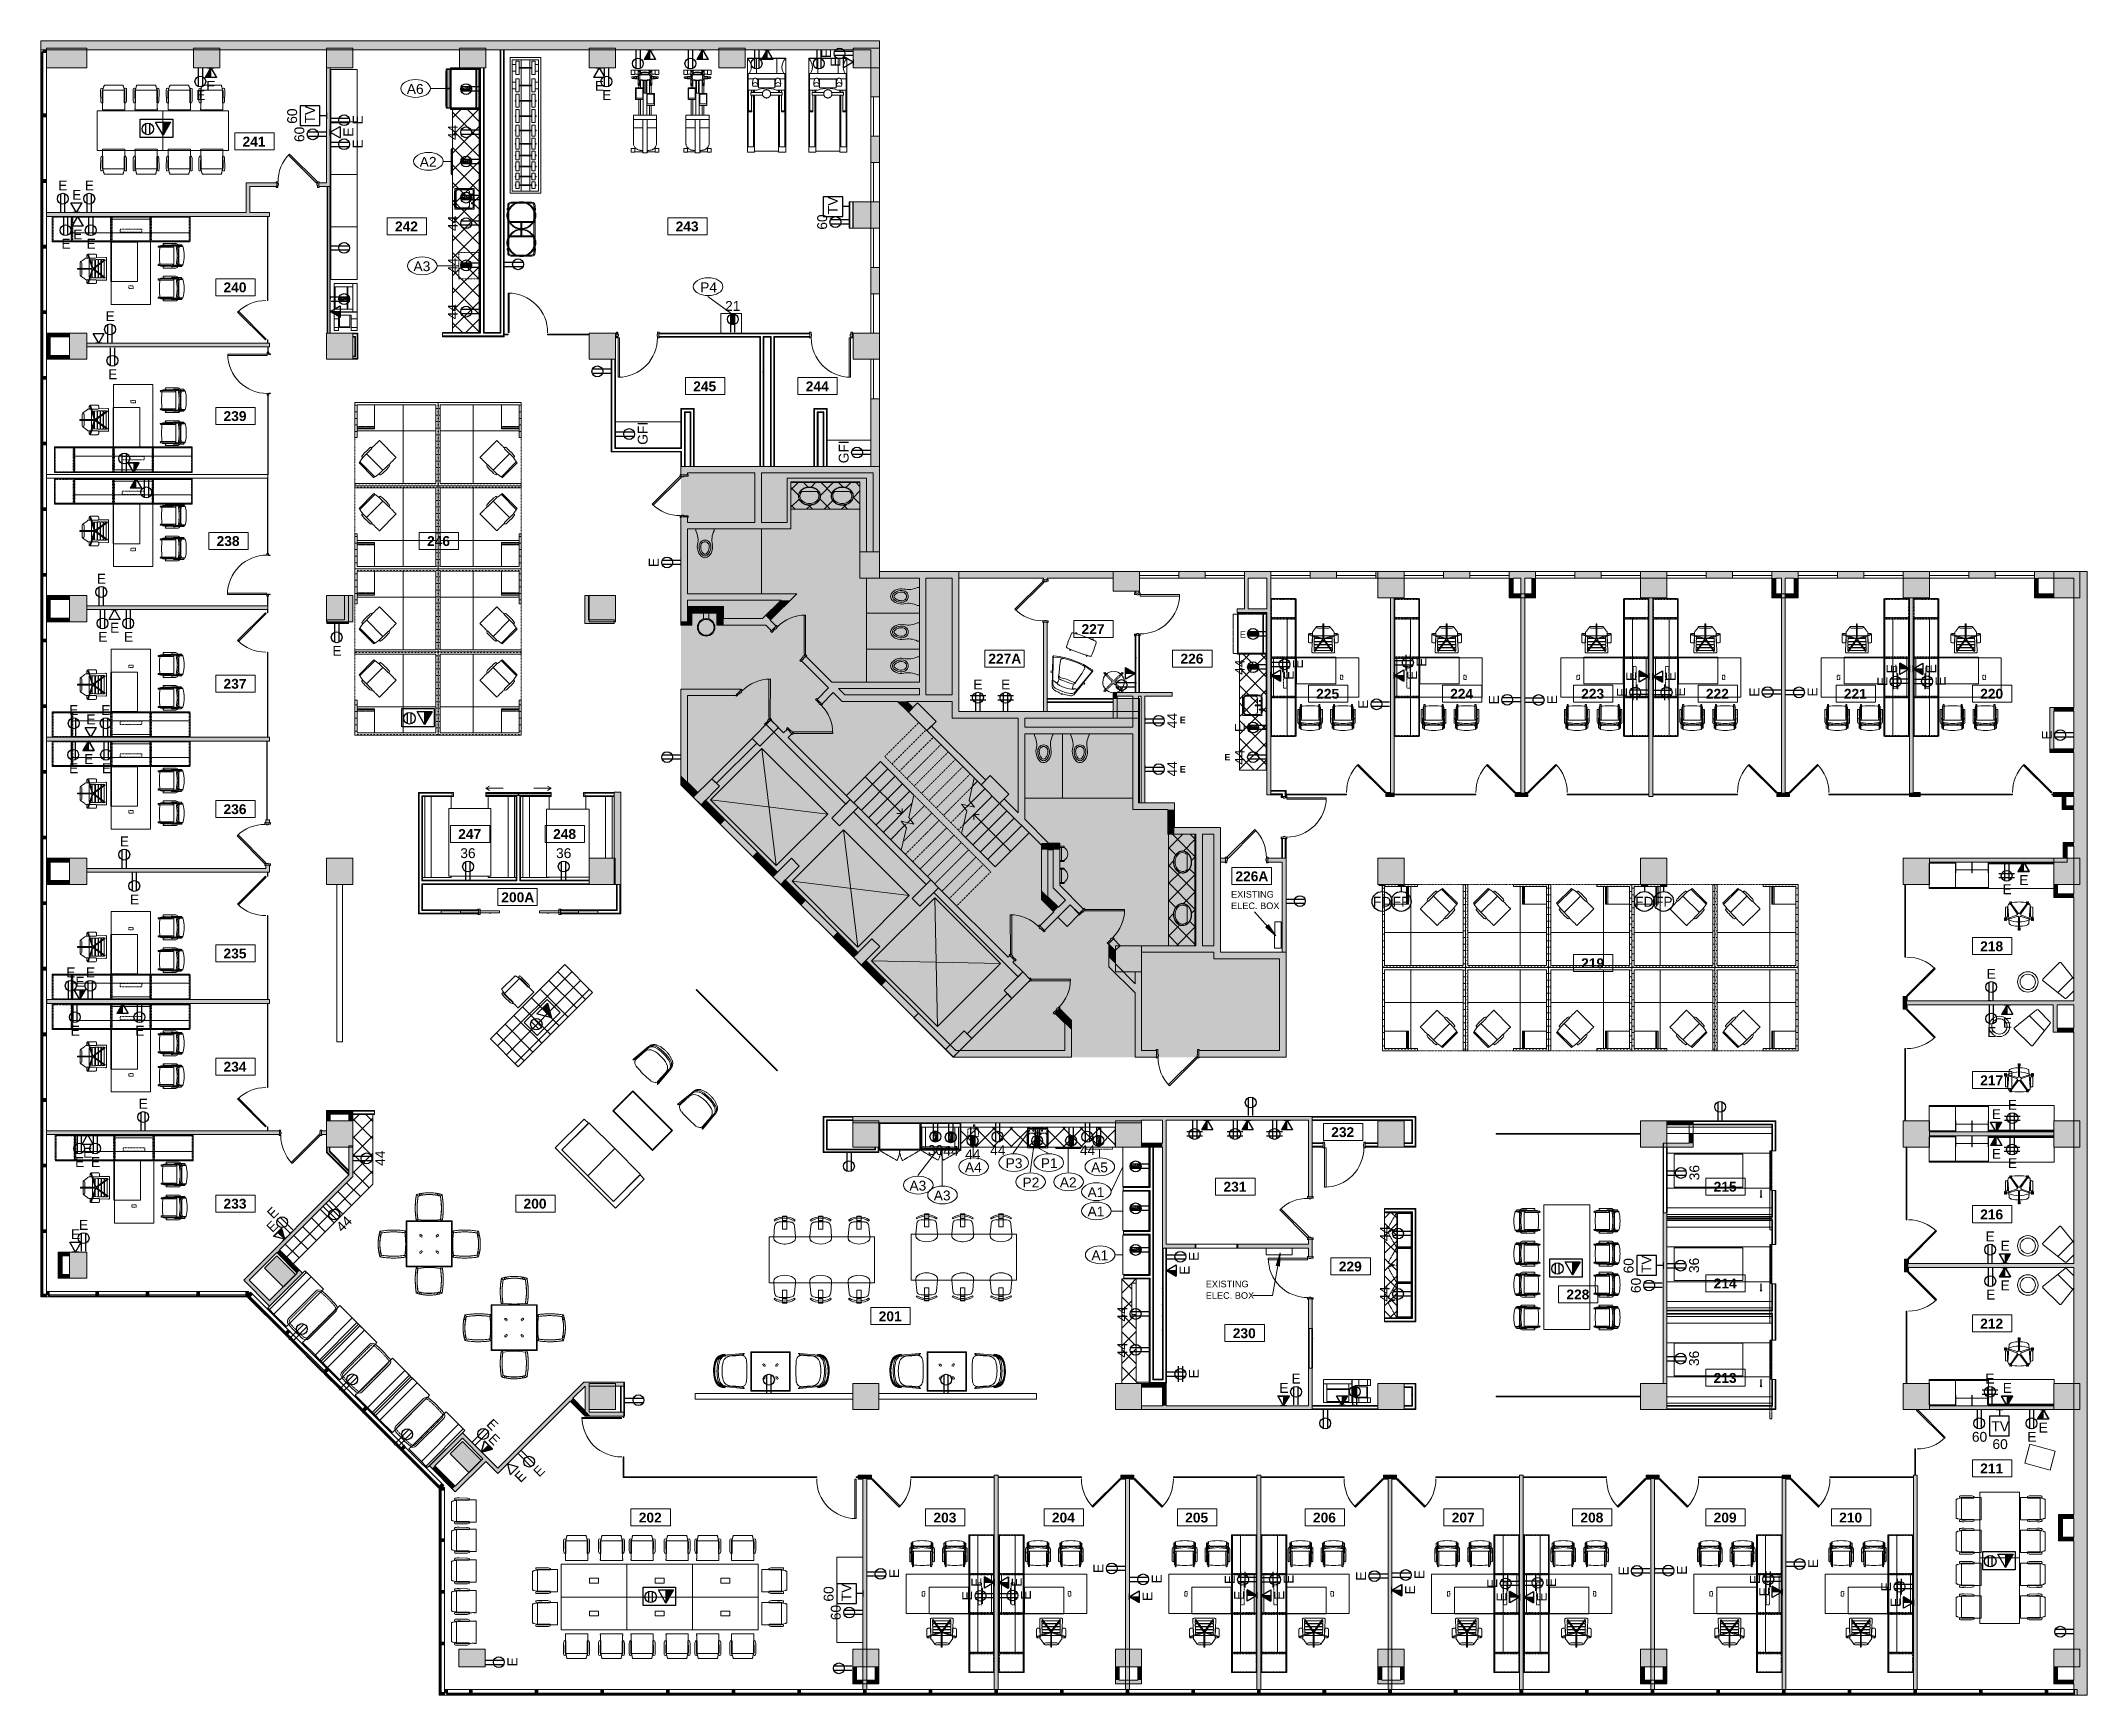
# Model space of a CAD drawing. Header units: inches. Extents: x 1180 to 3050, y -149 to 1363.
import ezdxf

# ---------------------------------------------------------------- set-up
doc = ezdxf.new("R2010")
doc.units = ezdxf.units.IN
doc.header["$MEASUREMENT"] = 0
for name, pattern in [('Dash', [0.25, 0.125, -0.125]), ('Dash 1_16_', [0.125, 0.0625, -0.0625]), ('DASH 1_32_', [0.0625, 0.03125, -0.03125]), ('Dash 1_8_', [0.25, 0.125, -0.125]), ('Hidden', [0.28125, 0.1875, -0.09375])]:
    doc.linetypes.add(name, pattern=pattern)
for name, color, linetype, lineweight in [('A-ANNO-NOTE', 131, 'Continuous', 30), ('A-AREA-IDEN', 2, 'Continuous', 9), ('A-COLS', 52, 'Continuous', 13), ('A-DETL', 90, 'Continuous', 9), ('A-DETL-GENF', 92, 'Continuous', 9), ('A-DETL-THIN', 151, 'Continuous', 9), ('A-DOOR', 31, 'Continuous', 13), ('A-DOOR-FRAM', 31, 'Continuous', 20), ('A-DOOR-GLAZ', 31, 'Continuous', 30), ('A-GENM', 13, 'Continuous', 9), ('A-GLAZ', 151, 'Continuous', 13), ('A-GLAZ-CURT', 52, 'Continuous', 13), ('A-GLAZ-CWMG', 51, 'Continuous', 13), ('A-WALL', 113, 'Continuous', 13), ('A-WALL-PATT', 111, 'Continuous', 13), ('E-ELEC-EQPM', 71, 'Continuous', 9), ('E-ELEC-FIXT', 91, 'Continuous', 13), ('G-ANNO-TEXT', 231, 'Continuous', 9), ('I-FURN', 30, 'Continuous', 9), ('I-FURN-HDLN', 30, 'Dash', 9), ('I-FURN-PNLS', 30, 'Dash', 9), ('I-WALL', 2, 'Continuous', 13), ('P-SANR-FIXT', 6, 'Continuous', 13), ('P-SANR-FIXT-IDEN', 2, 'Continuous', 9), ('Q-CASE', 31, 'Continuous', 13), ('Q-CASE-HDLN', 31, 'Dash', 9), ('Q-SPCQ', 91, 'Continuous', 9), ('Q-SPCQ-HDLN', 91, 'Dash', 9), ('Q-SPCQ-IDEN', 132, 'Continuous', 9)]:
    doc.layers.add(name, color=color, linetype=linetype, lineweight=lineweight)
doc.styles.add('Arial', font='arial.ttf', dxfattribs={"height": 9})
doc.styles.add('Swis721 Lt BT', font='swissl.ttf', dxfattribs={"height": 9})
doc.styles.add('Swis721 Lt BT_1', font='swissl.ttf', dxfattribs={"height": 6})
doc.styles.add('Swis721 Lt BT_B', font='', dxfattribs={"height": 6})
doc.styles.add('Swis721 Lt BT_B_1', font='', dxfattribs={"height": 9})
doc.styles.get('Swis721 Lt BT_B').set_extended_font_data('Swis721 Lt BT', bold=True)
doc.styles.get('Swis721 Lt BT_B_1').set_extended_font_data('Swis721 Lt BT', bold=True)
pattern_1 = [(45, (0, 0), (-8.012227, 8.012227), []), (135, (0, 0), (-8.012227, -8.012227), [])]
pattern_2 = [(0, (0, 0), (30.72, 7.68), [1.267, -21.773, 1.267, -21.773, -122.88]), (0, (0, 0), (30.72, 7.68), [-46.08, 1.267, -44.813, 1.267, -21.773, -53.76]), (0, (0, 0), (30.72, 7.68), [-115.2, 1.267, -14.093, 1.267, -37.133]), (120, (11.52, 3.84), (-22.011075, 22.7643), [1.267, -21.773, 1.267, -21.773, -122.88]), (120, (11.52, 3.84), (-22.011075, 22.7643), [-46.08, 1.267, -44.813, 1.267, -21.773, -53.76]), (120, (11.52, 3.84), (-22.011075, 22.7643), [-115.2, 1.267, -14.093, 1.267, -37.133]), (240, (15.36, 19.2), (-8.708925, -30.4443), [1.267, -21.773, 1.267, -21.773, -122.88]), (240, (15.36, 19.2), (-8.708925, -30.4443), [-46.08, 1.267, -44.813, 1.267, -21.773, -53.76]), (240, (15.36, 19.2), (-8.708925, -30.4443), [-115.2, 1.267, -14.093, 1.267, -37.133])]
pattern_3 = [(0, (-1543.403, -804.245), (1.5, 3), [0.127, -2.873])]
pattern_4 = [(180, (1543.403, 804.245), (-1.5, -3), [0.127, -2.873])]
pattern_5 = [(180, (1543.403, 956.245), (-1.5, -3), [0.127, -2.873])]
pattern_6 = [(0, (-1543.403, -956.245), (1.5, 3), [0.127, -2.873])]
pattern_7 = [(270, (-515.745, 2482.358), (3, -1.5), [0.127, -2.873])]
pattern_8 = [(90, (515.745, -2482.358), (-3, 1.5), [0.127, -2.873])]
pattern_9 = [(270, (-515.745, 2710.358), (3, -1.5), [0.127, -2.873])]
pattern_10 = [(90, (515.745, -2710.358), (-3, 1.5), [0.127, -2.873])]

msp = doc.modelspace()

# ---------------------------------------------------------------- texts
at = {"layer": 'A-ANNO-NOTE', "lineweight": 9, "char_height": 9, "attachment_point": 1, "style": 'Swis721 Lt BT'}
for s, insert, width, rotation in [('E', (1893.6, 1347.1), 9.393, 90), ('E', (1902.1, 1339.2), 9.393, 90), ('60', (1405.5, 1287), 16.362, 90), ('TV', (1421.8, 1287.4), 16.968, 90), ('E', (1465.4, 1286.4), 9.393, 90), ('60', (1412.1, 1270.3), 16.362, 90), ('E', (1456.9, 1275.2), 9.393, 90), ('E', (1465.4, 1264.4), 9.393, 90), ('44', (1552.4, 1272.1), 16.362, 90), ('TV', (1899.6, 1204.4), 16.968, 90), ('44', (1552.4, 1189), 16.362, 90), ('60', (1889.9, 1190.2), 16.362, 90), ('44', (1552.4, 1150.5), 16.362, 90), ('44', (1552.4, 1108.2), 16.362, 90), ('GFI', (1725.9, 993.6), 23.937, 90), ('GFI', (1909.6, 976.7), 23.937, 90), ('E', (1736, 881.8), 9.393, 90), ('44', (2271.6, 783.3), 16.362, 90), ('E', (2316.4, 778.7), 9.393, 90), ('E', (2324.8, 789), 9.393, 90), ('E', (2429.2, 778.7), 9.393, 90), ('E', (2437.7, 790.7), 9.393, 90), ('E', (2629.3, 777.7), 9.393, 90), ('E', (2665.6, 777.7), 9.393, 90), ('E', (2867.3, 784.7), 9.393, 90), ('E', (2903.6, 784.7), 9.393, 90), ('E', (2620.9, 763.1), 9.393, 90), ('E', (2674.1, 763.4), 9.393, 90), ('E', (2741.9, 763.3), 9.393, 90), ('E', (2795.1, 763.4), 9.393, 90), ('E', (2858.9, 773.1), 9.393, 90), ('E', (2912.1, 773.4), 9.393, 90), ('44', (2209.8, 734.5), 16.362, 90), ('E', (2384.4, 752.2), 9.393, 90), ('E', (2503.9, 756.3), 9.393, 90), ('E', (2557.1, 756.4), 9.393, 90), ('E', (2271.6, 730.9), 9.393, 90), ('E', (3009.2, 724.1), 9.393, 90), ('44', (2271.6, 701), 16.362, 90), ('44', (2209.8, 690.4), 16.362, 90), ('44', (1485.9, 334.5), 16.362, 90), ('36', (2687.1, 321.3), 16.362, 90), ('E', (1385.6, 279.3), 9.393, 45), ('E', (1386.2, 291.8), 9.393, 45), ('44', (1449.3, 279.7), 16.362, 45), ('44', (2404.1, 265.5), 16.362, 90), ('E', (2229.6, 247.6), 9.393, 90), ('60', (2626.9, 236.2), 16.362, 90), ('TV', (2643.3, 236.5), 16.968, 90), ('36', (2686.8, 236.5), 16.362, 90), ('E', (2221.2, 234.9), 9.393, 90), ('60', (2633.6, 218.2), 16.362, 90), ('44', (2404.1, 210.3), 16.362, 90), ('44', (2164.3, 192.1), 16.362, 90), ('44', (2164.3, 159.2), 16.362, 90), ('36', (2686.8, 151.5), 16.362, 90), ('E', (2229.6, 140.3), 9.393, 90), ('E', (1593.4, 104.1), 9.393, 315), ('E', (1595, 90.6), 9.393, 315), ('E', (1612.4, 50.8), 9.393, 45), ('E', (1629.5, 55.8), 9.393, 45), ('E', (1955.7, -42.3), 9.393, 90), ('E', (2142.4, -37.7), 9.393, 90), ('E', (2382.4, -44.7), 9.393, 90), ('E', (2435.7, -43.3), 9.393, 90), ('E', (2622.4, -39.9), 9.393, 90), ('E', (2675.7, -39.3), 9.393, 90), ('E', (2795.7, -33.3), 9.393, 90), ('60', (1895.8, -63.8), 16.362, 90), ('TV', (1912.1, -63.5), 16.968, 90), ('E', (2022.4, -62.7), 9.393, 90), ('E', (2030.9, -50.3), 9.393, 90), ('E', (2067.7, -50.3), 9.393, 90), ('E', (2076.2, -62.1), 9.393, 90), ('E', (2187.2, -63.3), 9.393, 90), ('E', (2195.7, -47.3), 9.393, 90), ('E', (2262.4, -47.9), 9.393, 90), ('E', (2270.9, -62.3), 9.393, 90), ('E', (2307.7, -62.3), 9.393, 90), ('E', (2316.2, -47.6), 9.393, 90), ('E', (2427.2, -57.3), 9.393, 90), ('E', (2502.4, -51.4), 9.393, 90), ('E', (2510.9, -63.8), 9.393, 90), ('E', (2547.7, -63.8), 9.393, 90), ('E', (2556.2, -50.6), 9.393, 90), ('E', (2742.4, -47.7), 9.393, 90), ('E', (2750.9, -59), 9.393, 90), ('E', (2862.4, -54.4), 9.393, 90), ('60', (1902.4, -80.8), 16.362, 90), ('E', (2870.9, -68.8), 9.393, 90), ('E', (1606.8, -123.1), 9.393, 90)]:
    msp.add_mtext(s, dxfattribs=dict(at, insert=insert, width=width, rotation=rotation))
for s, insert, width in [('E', (1322.2, 1317.8), 9.393), ('E', (1331.6, 1326.2), 9.393), ('E', (1686.6, 1326.2), 9.393), ('E', (1693.3, 1317.8), 9.393), ('E', (1196.2, 1235.1), 9.393), ('E', (1220.5, 1235.1), 9.393), ('E', (1208.9, 1226.6), 9.393), ('E', (1199.1, 1181.9), 9.393), ('E', (1209.9, 1190.3), 9.393), ('E', (1222.1, 1181.9), 9.393), ('21', (1805.7, 1125), 16.362), ('E', (1239.5, 1115.7), 9.393), ('E', (1241.8, 1062.5), 9.393), ('E', (1231.5, 875.7), 9.393), ('E', (1243.6, 830.9), 9.393), ('E', (1232.8, 822.5), 9.393), ('E', (1256.3, 822.5), 9.393), ('E', (1446.8, 809.8), 9.393), ('E', (2032.6, 779), 9.393), ('E', (2057.9, 779), 9.393), ('E', (1206.2, 755.6), 9.393), ('E', (1235.5, 755.6), 9.393), ('E', (1221.9, 747.1), 9.393), ('E', (1219.9, 710.8), 9.393), ('E', (1206.1, 702.4), 9.393), ('E', (1236.1, 702.4), 9.393), ('E', (1252.5, 635.6), 9.393), ('36', (1563.7, 624.8), 16.362), ('36', (1651.2, 624.8), 16.362), ('E', (2988.5, 600.2), 9.393), ('E', (1261.8, 582.4), 9.393), ('FD', (2397.7, 580.4), 19.695), ('FP', (2415.8, 580.4), 18.18), ('FD', (2637.4, 580.4), 19.695), ('FP', (2655.6, 580.4), 18.18), ('E', (2973.2, 591.8), 9.393), ('E', (1203.5, 515.8), 9.393), ('E', (1211.9, 507.3), 9.393), ('E', (1221.5, 515.8), 9.393), ('E', (2958.7, 514.5), 9.393), ('E', (2973.5, 469.7), 9.393), ('E', (1207.6, 462.5), 9.393), ('E', (1266.6, 462.5), 9.393), ('E', (2959.1, 461.3), 9.393), ('E', (1269.7, 395.8), 9.393), ('E', (2978, 394.8), 9.393), ('E', (2963.4, 386.3), 9.393), ('E', (1211.6, 342.5), 9.393), ('E', (1218.9, 351), 9.393), ('E', (1226.1, 342.5), 9.393), ('30', (1991.1, 353.4), 16.362), ('44', (2005.1, 352.7), 16.362), ('44', (2025.1, 349.5), 16.362), ('44', (2048, 353.3), 16.362), ('44', (2130, 353.3), 16.362), ('E', (2963.4, 350), 9.393), ('E', (2978.1, 341.5), 9.393), ('E', (1215.2, 285), 9.393), ('E', (1207.9, 276.5), 9.393), ('E', (2957.7, 274.5), 9.393), ('E', (2971.4, 266), 9.393), ('E', (2971.4, 229.7), 9.393), ('E', (2958.2, 221.3), 9.393), ('E', (2312.2, 136), 9.393), ('E', (2323.3, 144.5), 9.393), ('E', (2957.5, 144.5), 9.393), ('E', (2973.4, 136), 9.393), ('TV', (2963.1, 100.9), 16.968), ('E', (3006.2, 99.7), 9.393), ('60', (2945.2, 91.3), 16.362), ('60', (2964, 84.6), 16.362), ('E', (2995.9, 91.3), 9.393)]:
    msp.add_mtext(s, dxfattribs=dict(at, insert=insert, width=width))
at = {"layer": 'A-AREA-IDEN', "char_height": 9, "attachment_point": 1, "style": 'Swis721 Lt BT_B_1'}
for s, insert, width in [('241', (1364.7, 1275.2), 25.452), ('242', (1504, 1197.7), 25.452), ('243', (1760.5, 1197.7), 25.452), ('240', (1347.3, 1142), 25.452), ('245', (1776.6, 1051.5), 25.452), ('244', (1879.4, 1051.5), 25.452), ('239', (1347.3, 1024.3), 25.452), ('238', (1341, 910.1), 25.452), ('246', (1533.3, 910.1), 25.452), ('227', (2131.5, 829.6), 25.452), ('227A', (2046.3, 802.6), 35.148), ('226', (2221.9, 802.6), 25.452), ('237', (1347.3, 779.6), 25.452), ('225', (2345.9, 770.5), 25.452), ('224', (2468.4, 770.5), 25.452), ('223', (2588.1, 770.5), 25.452), ('222', (2702.1, 770.5), 25.452), ('221', (2828.2, 770.5), 25.452), ('220', (2952.8, 770.5), 25.452), ('236', (1347.3, 665), 25.452), ('247', (1561.8, 642.3), 25.452), ('248', (1648.5, 642.3), 25.452), ('226A', (2272.1, 603.7), 35.148), ('200A', (1601.2, 584.5), 35.148), ('235', (1347.3, 533.1), 25.452), ('219', (2588.1, 524.2), 25.452), ('218', (2952.8, 539.7), 25.452), ('234', (1347.3, 429.6), 25.452), ('217', (2952.8, 417.2), 25.452), ('232', (2359.7, 369.8), 25.452), ('231', (2261.2, 319.9), 25.452), ('215', (2709.2, 319.9), 25.452), ('233', (1347.3, 304.4), 25.452), ('200', (1621.5, 304.4), 25.452), ('216', (2952.8, 294.6), 25.452), ('229', (2366.6, 247), 25.452), ('214', (2709.2, 231.5), 25.452), ('228', (2574.6, 221.4), 25.452), ('201', (1946.1, 201.5), 25.452), ('212', (2952.8, 194.8), 25.452), ('230', (2269.7, 186), 25.452), ('213', (2709.2, 145.1), 25.452), ('211', (2952.8, 62.4), 25.452), ('202', (1726.8, 17.5), 25.452), ('203', (1996.1, 17.5), 25.452), ('204', (2104.4, 17.5), 25.452), ('205', (2226.2, 17.5), 25.452), ('206', (2343, 17.5), 25.452), ('207', (2469.8, 17.5), 25.452), ('208', (2587.4, 17.5), 25.452), ('209', (2709.2, 17.5), 25.452), ('210', (2823.9, 17.5), 25.452)]:
    msp.add_mtext(s, dxfattribs=dict(at, insert=insert, width=width))
at = {"layer": 'G-ANNO-TEXT', "color": 7, "char_height": 6, "attachment_point": 1}
for s, insert, width, style in [('E', (2276.1, 823.2), 6.363, 'Swis721 Lt BT_1'), ('\\fSwis721 Lt BT|b1|i0|c0|p34|;E', (2221.1, 745), 6.666, 'Swis721 Lt BT_B'), ('\\fSwis721 Lt BT|b1|i0|c0|p34|;E', (2261.9, 711.1), 6.666, 'Swis721 Lt BT_B'), ('\\fSwis721 Lt BT|b1|i0|c0|p34|;E', (2221.1, 700), 6.666, 'Swis721 Lt BT_B'), ('EXISTING', (2268.1, 585.7), 45.147, 'Swis721 Lt BT_1'), ('ELEC. BOX', (2268.1, 575.2), 51.813, 'Swis721 Lt BT_1'), ('EXISTING', (2245, 229.5), 45.147, 'Swis721 Lt BT_1'), ('ELEC. BOX', (2245, 219), 51.813, 'Swis721 Lt BT_1')]:
    msp.add_mtext(s, dxfattribs=dict(at, insert=insert, width=width, style=style))
at = {"layer": 'P-SANR-FIXT-IDEN', "char_height": 9, "width": 17.574, "attachment_point": 1, "style": 'Swis721 Lt BT'}
for s, insert in [('P4', (1782.9, 1142)), ('P3', (2062.1, 341.4)), ('P1', (2094.2, 341.4)), ('P2', (2077.5, 323.8))]:
    msp.add_mtext(s, dxfattribs=dict(at, insert=insert))
at = {"layer": 'Q-SPCQ-IDEN', "char_height": 9, "width": 18.786, "attachment_point": 1, "style": 'Arial'}
for s, insert in [('A6', (1514.8, 1323.3)), ('A2', (1526.6, 1256.7)), ('A3', (1520.9, 1161.3)), ('A4', (2024.9, 337.6)), ('A5', (2140.2, 337.6)), ('A3', (1974.2, 320.9)), ('A2', (2111.6, 323.9)), ('A3', (1996.4, 311.9)), ('A1', (2137, 314.9)), ('A1', (2137, 297.3)), ('A1', (2140.5, 257.2))]:
    msp.add_mtext(s, dxfattribs=dict(at, insert=insert))

# ---------------------------------------------------------------- blocks, each defined once
blk = doc.blocks.new('Column Set - Column Set-6509051-FIRST FLOOR POWER _ SIGNAL')
at = {"layer": 'A-COLS', "lineweight": 9}
h = blk.add_hatch(color=7, dxfattribs=at)
h.paths.add_polyline_path([(3038.5, -123.3), (3038.5, -107.3), (3020, -107.3), (3020, -123.3)], flags=0)
h.paths.add_polyline_path([(2642.4, -123.3), (2651.7, -123.3), (2651.7, -107.3), (2642.4, -107.3)], flags=0)
h.paths.add_polyline_path([(2666.4, -123.3), (2666.4, -107.3), (2655.2, -107.3), (2655.2, -123.3)], flags=0)
h.paths.add_polyline_path([(2411.7, -123.3), (2411.7, -107.3), (2402.4, -107.3), (2402.4, -123.3)], flags=0)
h.paths.add_polyline_path([(2426.4, -123.3), (2426.4, -107.3), (2415.2, -107.3), (2415.2, -123.3)], flags=0)
h.paths.add_polyline_path([(2175.2, -123.3), (2186.4, -123.3), (2186.4, -107.3), (2175.2, -107.3), (2175.2, -115.8)], flags=0)
h.paths.add_polyline_path([(2162.4, -123.3), (2171.7, -123.3), (2171.7, -107.3), (2162.4, -107.3)], flags=0)
h.paths.add_polyline_path([(1922.3, -123.3), (1931.7, -123.3), (1931.7, -107.3), (1922.3, -107.3)], flags=0)
h.paths.add_polyline_path([(1935.2, -123.3), (1946.3, -123.3), (1946.3, -107.3), (1935.2, -107.3), (1935.2, -115.8)], flags=0)
h.paths.add_polyline_path([(1586.3, -123.3), (1586.3, -107.3), (1562.3, -107.3), (1562.3, -123.3), (1566.3, -123.3)], flags=0)
h.paths.add_polyline_path([(1571.5, 54.2), (1582.8, 65.6), (1565.8, 82.5), (1554.5, 71.2), (1567.7, 58)], flags=0)
h.paths.add_polyline_path([(3038.5, 111.7), (3038.5, 135.7), (3020, 135.7), (3020, 111.7), (3020.3, 111.7)], flags=0)
h.paths.add_polyline_path([(2642.4, 111.7), (2666.4, 111.7), (2666.4, 117.5), (2666.3, 117.5), (2666.3, 123.5), (2666.4, 123.5), (2666.4, 135.7), (2642.4, 135.7)], flags=0)
h.paths.add_polyline_path([(2882.4, 111.7), (2906.4, 111.7), (2906.4, 116.1), (2906.3, 116.1), (2906.3, 135.7), (2882.4, 135.7), (2882.4, 117.5)], flags=0)
h.paths.add_polyline_path([(2402.4, 111.7), (2426.4, 111.7), (2426.4, 135.7), (2402.4, 135.7), (2402.4, 123.1)], flags=0)
h.paths.add_polyline_path([(2162.4, 111.7), (2186.4, 111.7), (2186.4, 135.7), (2162.4, 135.7)], flags=0)
h.paths.add_polyline_path([(1922.3, 111.7), (1946.3, 111.7), (1946.3, 135.7), (1922.3, 135.7)], flags=0)
h.paths.add_polyline_path([(1681.4, 111.7), (1705.4, 111.7), (1705.4, 135.7), (1681.4, 135.7)], flags=0)
h.paths.add_polyline_path([(1401.8, 223.9), (1413.1, 235.3), (1396.1, 252.2), (1384.8, 240.9), (1398.3, 227.4)], flags=0)
h.paths.add_polyline_path([(1206.4, 231.7), (1222.4, 231.7), (1222.4, 255.7), (1206.4, 255.7)], flags=0)
h.paths.add_polyline_path([(3038.5, 351.7), (3038.5, 375.7), (3020, 375.7), (3020, 351.7), (3020.3, 351.7)], flags=0)
h.paths.add_polyline_path([(2886.5, 351.7), (2906.3, 351.7), (2906.3, 360.9), (2906.4, 360.9), (2906.4, 366.6), (2906.3, 366.6), (2906.3, 375.7), (2882.4, 375.7), (2882.4, 351.7)], flags=0)
h.paths.add_polyline_path([(2666.3, 351.7), (2666.4, 351.7), (2666.4, 364), (2666.3, 364), (2666.3, 370), (2666.4, 370), (2666.4, 375.7), (2642.4, 375.7), (2642.4, 351.7)], flags=0)
h.paths.add_polyline_path([(2402.4, 351.7), (2426.4, 351.7), (2426.4, 375.7), (2402.4, 375.7)], flags=0)
h.paths.add_polyline_path([(2178.1, 351.7), (2186.4, 351.7), (2186.4, 373.7), (2162.4, 373.7), (2162.4, 351.7), (2169.1, 351.7)], flags=0)
h.paths.add_polyline_path([(1946.3, 351.7), (1946.3, 373.7), (1922.3, 373.7), (1922.3, 351.7)], flags=0)
h.paths.add_polyline_path([(1465.4, 351.7), (1465.4, 375.7), (1441.4, 375.7), (1441.4, 351.7)], flags=0)
h.paths.add_polyline_path([(2014.2, 433.9), (2016.7, 439.9), (2008.2, 439.9)], flags=0)
h.paths.add_polyline_path([(2016.7, 439.9), (2020.2, 439.9), (2031.1, 450.8), (2024.1, 457.9), (2011.3, 445.2), (2015.6, 440.9)], flags=0)
h.paths.add_polyline_path([(2067.9, 487.6), (2084.9, 504.6), (2077.8, 511.7), (2060.8, 494.7), (2063.7, 491.9)], flags=0)
h.paths.add_polyline_path([(2163.5, 511.9), (2186.4, 511.9), (2186.4, 535.7), (2162.4, 535.7), (2162.4, 512.6)], flags=0)
h.paths.add_polyline_path([(1930, 518), (1947, 535), (1939.9, 542.1), (1923, 525.1), (1927.2, 520.9)], flags=0)
h.paths.add_polyline_path([(2118.2, 553.3), (2129.5, 564.7), (2121, 573.1), (2109.7, 561.8), (2113.7, 557.8)], flags=0)
h.paths.add_polyline_path([(1983.8, 571.8), (2000.7, 588.7), (1993.7, 595.8), (1976.7, 578.8), (1978.1, 577.4)], flags=0)
h.paths.add_polyline_path([(1856.5, 591.6), (1873.5, 608.5), (1866.4, 615.6), (1849.4, 598.6), (1856.1, 592)], flags=0)
h.paths.add_polyline_path([(2886.5, 591.7), (2906.3, 591.7), (2906.3, 611.1), (2906.4, 611.1), (2906.4, 615.7), (2882.4, 615.7), (2882.4, 591.7)], flags=0)
h.paths.add_polyline_path([(3038.5, 591.7), (3038.5, 615.7), (3020, 615.7), (3020, 591.7), (3036.8, 591.7)], flags=0)
h.paths.add_polyline_path([(2666.4, 591.7), (2666.4, 615.7), (2642.4, 615.7), (2642.4, 591.7), (2661.1, 591.7)], flags=0)
h.paths.add_polyline_path([(2426.4, 591.7), (2426.4, 615.7), (2402.4, 615.7), (2402.4, 591.7), (2408.4, 591.7)], flags=0)
h.paths.add_polyline_path([(1684.6, 591.7), (1705.3, 591.7), (1705.3, 615.7), (1704.3, 615.7), (1704.3, 615.6), (1696.3, 615.6), (1696.3, 615.7), (1681.4, 615.7), (1681.4, 591.7)], flags=0)
h.paths.add_polyline_path([(1465.4, 591.7), (1465.4, 615.7), (1441.4, 615.7), (1441.4, 591.7), (1456, 591.7)], flags=0)
h.paths.add_polyline_path([(1206.4, 591.7), (1222.4, 591.7), (1222.4, 615.7), (1206.4, 615.7), (1206.4, 605)], flags=0)
h.paths.add_polyline_path([(1910.2, 645.3), (1927.2, 662.3), (1920.1, 669.3), (1903.2, 652.4)], flags=0)
h.paths.add_polyline_path([(1783.7, 664.4), (1800.6, 681.4), (1793.6, 688.4), (1776.6, 671.5)], flags=0)
h.paths.add_polyline_path([(2056.6, 665.8), (2065.1, 674.3), (2048.1, 691.3), (2039.6, 682.8), (2049.3, 673.1)], flags=0)
h.paths.add_polyline_path([(1837.4, 718.1), (1854.4, 735.1), (1847.3, 742.2), (1830.3, 725.2), (1834.6, 721)], flags=0)
h.paths.add_polyline_path([(1990.1, 732.3), (1998.6, 740.8), (1981.6, 757.7), (1973.2, 749.2), (1989.3, 733.1)], flags=0)
h.paths.add_polyline_path([(2163.9, 743.7), (2180.4, 743.7), (2183.1, 761.7), (2160.4, 761.7), (2160.4, 744.1)], flags=0)
h.paths.add_polyline_path([(2184.4, 743.7), (2184.4, 761.7), (2183.4, 761.7), (2183.4, 743.7)], flags=0)
h.paths.add_polyline_path([(1705.4, 831.7), (1705.4, 855.7), (1681.4, 855.7), (1681.4, 831.7)], flags=0)
h.paths.add_polyline_path([(1206.4, 831.7), (1222.4, 831.7), (1222.4, 855.7), (1206.4, 855.7)], flags=0)
h.paths.add_polyline_path([(1465.4, 831.7), (1465.4, 855.7), (1441.4, 855.7), (1441.4, 831.7)], flags=0)
h.paths.add_polyline_path([(3020, 853.7), (3038.5, 853.7), (3038.5, 871.7), (3044, 874.5), (3044, 877.7), (3020, 877.7), (3020, 862.5)], flags=0)
h.paths.add_polyline_path([(2882.4, 853.7), (2906.4, 853.7), (2906.4, 877.7), (2882.4, 877.7), (2882.4, 865.5)], flags=0)
h.paths.add_polyline_path([(2650.1, 853.7), (2666.4, 853.7), (2666.4, 877.7), (2642.4, 877.7), (2642.4, 853.7)], flags=0)
h.paths.add_polyline_path([(2402.4, 853.7), (2426.4, 853.7), (2426.4, 877.7), (2402.4, 877.7)], flags=0)
h.paths.add_polyline_path([(2184.4, 859.7), (2184.4, 877.7), (2160.4, 877.7), (2160.4, 859.7), (2178.1, 859.7)], flags=0)
h.paths.add_polyline_path([(1946.9, 871.7), (1946.9, 895.7), (1928.9, 895.7), (1928.9, 871.7)], flags=0)
h.paths.add_polyline_path([(1922.9, 1071.7), (1946.9, 1071.7), (1946.9, 1095.7), (1922.9, 1095.7)], flags=0)
h.paths.add_polyline_path([(1705.4, 1071.7), (1705.4, 1095.7), (1681.4, 1095.7), (1681.4, 1071.7)], flags=0)
h.paths.add_polyline_path([(1441.4, 1071.7), (1465.4, 1071.7), (1465.4, 1095.7), (1441.4, 1095.7), (1441.4, 1073.9)], flags=0)
h.paths.add_polyline_path([(1212, 1071.7), (1222.4, 1071.7), (1222.4, 1095.7), (1206.4, 1095.7), (1206.4, 1071.7), (1208.7, 1071.7)], flags=0)
h.paths.add_polyline_path([(1922.9, 1191.7), (1946.9, 1191.7), (1946.9, 1215.7), (1922.9, 1215.7)], flags=0)
h.paths.add_polyline_path([(1946.9, 1338.2), (1946.9, 1356.2), (1940.4, 1356.2), (1938.9, 1354.7), (1922.9, 1354.7), (1922.9, 1338.2)], flags=0)
h.paths.add_polyline_path([(1799.9, 1338.2), (1823.9, 1338.2), (1823.9, 1354.7), (1799.9, 1354.7)], flags=0)
h.paths.add_polyline_path([(1705.4, 1338.2), (1705.4, 1354.7), (1681.4, 1354.7), (1681.4, 1338.2), (1695.1, 1338.2)], flags=0)
h.paths.add_polyline_path([(1566.3, 1338.2), (1586.9, 1338.2), (1586.9, 1354.7), (1562.9, 1354.7), (1562.9, 1338.2)], flags=0)
h.paths.add_polyline_path([(1185.4, 1338.2), (1222.4, 1338.2), (1222.4, 1354.7), (1185.4, 1354.7)], flags=0)
h.paths.add_polyline_path([(1445.4, 1338.2), (1465.4, 1338.2), (1465.4, 1354.7), (1441.4, 1354.7), (1441.4, 1338.2)], flags=0)
h.paths.add_polyline_path([(1340.8, 1338.2), (1343.9, 1338.2), (1343.9, 1354.7), (1319.9, 1354.7), (1319.9, 1338.2)], flags=0)
at = {"layer": 'A-COLS', "color": 8, "lineweight": 20}
for p, q in [((1222.4, 1356.2), (1185.4, 1356.2)), ((1185.4, 1356.2), (1185.4, 1338.2)), ((1222.4, 1338.2), (1222.4, 1356.2)), ((1343.9, 1356.2), (1319.9, 1356.2)), ((1319.9, 1356.2), (1319.9, 1338.2)), ((1343.9, 1338.2), (1343.9, 1356.2)), ((1465.4, 1356.2), (1441.4, 1356.2)), ((1441.4, 1356.2), (1441.4, 1338.2)), ((1465.4, 1338.2), (1465.4, 1356.2)), ((1586.9, 1356.2), (1562.9, 1356.2)), ((1562.9, 1356.2), (1562.9, 1338.2)), ((1586.9, 1338.2), (1586.9, 1356.2)), ((1705.4, 1356.2), (1681.4, 1356.2)), ((1681.4, 1356.2), (1681.4, 1338.2)), ((1705.4, 1338.2), (1705.4, 1356.2)), ((1823.9, 1356.2), (1799.9, 1356.2)), ((1799.9, 1356.2), (1799.9, 1338.2)), ((1823.9, 1338.2), (1823.9, 1356.2)), ((1946.9, 1356.2), (1922.9, 1356.2)), ((1922.9, 1356.2), (1922.9, 1338.2)), ((1946.9, 1338.2), (1946.9, 1356.2)), ((1185.4, 1338.2), (1222.4, 1338.2)), ((1319.9, 1338.2), (1343.9, 1338.2)), ((1441.4, 1338.2), (1465.4, 1338.2)), ((1562.9, 1338.2), (1586.9, 1338.2)), ((1681.4, 1338.2), (1705.4, 1338.2)), ((1799.9, 1338.2), (1823.9, 1338.2)), ((1922.9, 1338.2), (1946.9, 1338.2)), ((1946.9, 1215.7), (1922.9, 1215.7)), ((1922.9, 1215.7), (1922.9, 1191.7)), ((1946.9, 1191.7), (1946.9, 1215.7)), ((1922.9, 1191.7), (1946.9, 1191.7)), ((1222.4, 1095.7), (1206.4, 1095.7)), ((1206.4, 1095.7), (1206.4, 1071.7)), ((1222.4, 1071.7), (1222.4, 1095.7)), ((1465.4, 1095.7), (1441.4, 1095.7)), ((1441.4, 1095.7), (1441.4, 1071.7)), ((1465.4, 1071.7), (1465.4, 1095.7)), ((1705.4, 1095.7), (1681.4, 1095.7)), ((1681.4, 1095.7), (1681.4, 1071.7)), ((1705.4, 1071.7), (1705.4, 1095.7)), ((1946.9, 1095.7), (1922.9, 1095.7)), ((1922.9, 1095.7), (1922.9, 1071.7)), ((1946.9, 1071.7), (1946.9, 1095.7)), ((1206.4, 1071.7), (1222.4, 1071.7)), ((1441.4, 1071.7), (1465.4, 1071.7)), ((1681.4, 1071.7), (1705.4, 1071.7)), ((1922.9, 1071.7), (1946.9, 1071.7)), ((1946.9, 895.7), (1928.9, 895.7)), ((1928.9, 895.7), (1928.9, 871.7)), ((1946.9, 871.7), (1946.9, 895.7)), ((1928.9, 871.7), (1946.9, 871.7)), ((2184.4, 877.7), (2160.4, 877.7)), ((2160.4, 877.7), (2160.4, 859.7)), ((2184.4, 859.7), (2184.4, 877.7)), ((2426.4, 877.7), (2402.4, 877.7)), ((2402.4, 877.7), (2402.4, 853.7)), ((2426.4, 853.7), (2426.4, 877.7)), ((2666.4, 877.7), (2642.4, 877.7)), ((2642.4, 877.7), (2642.4, 853.7)), ((2666.4, 853.7), (2666.4, 877.7)), ((2906.4, 877.7), (2882.4, 877.7)), ((2882.4, 877.7), (2882.4, 853.7)), ((2906.4, 853.7), (2906.4, 877.7)), ((3044, 877.7), (3020, 877.7)), ((3020, 877.7), (3020, 853.7)), ((3044, 853.7), (3044, 877.7)), ((1222.4, 855.7), (1206.4, 855.7)), ((1206.4, 855.7), (1206.4, 831.7)), ((1222.4, 831.7), (1222.4, 855.7)), ((1465.4, 855.7), (1441.4, 855.7)), ((1441.4, 855.7), (1441.4, 831.7)), ((1465.4, 831.7), (1465.4, 855.7)), ((1681.4, 855.7), (1681.4, 831.7)), ((1705.4, 855.7), (1681.4, 855.7)), ((1705.4, 831.7), (1705.4, 855.7)), ((2160.4, 859.7), (2184.4, 859.7)), ((2402.4, 853.7), (2426.4, 853.7)), ((2642.4, 853.7), (2666.4, 853.7)), ((2882.4, 853.7), (2906.4, 853.7)), ((3020, 853.7), (3044, 853.7)), ((1206.4, 831.7), (1222.4, 831.7)), ((1441.4, 831.7), (1465.4, 831.7)), ((1681.4, 831.7), (1705.4, 831.7)), ((1981.6, 757.7), (1973.2, 749.2)), ((1973.2, 749.2), (1990.1, 732.3)), ((1998.6, 740.8), (1981.6, 757.7)), ((2184.4, 761.7), (2160.4, 761.7)), ((2160.4, 761.7), (2160.4, 743.7)), ((2184.4, 743.7), (2184.4, 761.7)), ((1847.3, 742.2), (1830.3, 725.2)), ((1837.4, 718.1), (1854.4, 735.1)), ((1854.4, 735.1), (1847.3, 742.2)), ((1990.1, 732.3), (1998.6, 740.8)), ((2160.4, 743.7), (2184.4, 743.7)), ((1830.3, 725.2), (1837.4, 718.1)), ((1793.6, 688.4), (1776.6, 671.5)), ((1783.7, 664.4), (1800.6, 681.4)), ((1800.6, 681.4), (1793.6, 688.4)), ((2048.1, 691.3), (2039.6, 682.8)), ((2039.6, 682.8), (2056.6, 665.8)), ((2065.1, 674.3), (2048.1, 691.3)), ((2056.6, 665.8), (2065.1, 674.3)), ((1776.6, 671.5), (1783.7, 664.4)), ((1920.1, 669.3), (1903.2, 652.4)), ((1910.2, 645.3), (1927.2, 662.3)), ((1927.2, 662.3), (1920.1, 669.3)), ((1903.2, 652.4), (1910.2, 645.3)), ((1222.4, 615.7), (1206.4, 615.7)), ((1206.4, 615.7), (1206.4, 591.7)), ((1222.4, 591.7), (1222.4, 615.7)), ((1465.4, 615.7), (1441.4, 615.7)), ((1441.4, 615.7), (1441.4, 591.7)), ((1465.4, 591.7), (1465.4, 615.7)), ((1696.3, 615.7), (1681.4, 615.7)), ((1681.4, 615.7), (1681.4, 591.7)), ((1704.3, 615.7), (1696.3, 615.7)), ((1705.3, 615.7), (1704.3, 615.7)), ((1705.3, 591.7), (1705.3, 615.7)), ((1866.4, 615.6), (1849.4, 598.6)), ((1849.4, 598.6), (1856.5, 591.6)), ((1856.5, 591.6), (1873.5, 608.5)), ((1873.5, 608.5), (1866.4, 615.6)), ((2426.4, 615.7), (2402.4, 615.7)), ((2402.4, 615.7), (2402.4, 591.7)), ((2426.4, 591.7), (2426.4, 615.7)), ((2642.4, 615.7), (2642.4, 591.7)), ((2666.4, 615.7), (2642.4, 615.7)), ((2666.4, 591.7), (2666.4, 615.7)), ((2882.4, 615.7), (2882.4, 591.7)), ((2906.4, 615.7), (2882.4, 615.7)), ((2906.4, 611.1), (2906.4, 615.7)), ((2906.4, 591.7), (2906.4, 611.1)), ((3044, 615.7), (3020, 615.7)), ((3020, 615.7), (3020, 591.7)), ((3044, 591.7), (3044, 615.7)), ((1206.4, 591.7), (1222.4, 591.7)), ((1441.4, 591.7), (1450.8, 591.7)), ((1456, 591.7), (1465.4, 591.7)), ((1681.4, 591.7), (1705.3, 591.7)), ((1993.7, 595.8), (1976.7, 578.8)), ((1983.8, 571.8), (2000.7, 588.7)), ((2000.7, 588.7), (1993.7, 595.8)), ((2402.4, 591.7), (2426.4, 591.7)), ((2642.4, 591.7), (2666.4, 591.7)), ((2882.4, 591.7), (2906.3, 591.7)), ((2906.3, 591.7), (2906.4, 591.7)), ((3020, 591.7), (3044, 591.7)), ((1976.7, 578.8), (1983.8, 571.8)), ((2121, 573.1), (2109.7, 561.8)), ((2109.7, 561.8), (2118.2, 553.3)), ((2118.2, 553.3), (2129.5, 564.7)), ((2129.5, 564.7), (2121, 573.1)), ((1939.9, 542.1), (1923, 525.1)), ((1923, 525.1), (1930, 518)), ((1930, 518), (1947, 535)), ((1947, 535), (1939.9, 542.1)), ((2162.4, 535.7), (2162.4, 511.9)), ((2186.4, 535.7), (2162.4, 535.7)), ((2186.4, 511.9), (2186.4, 535.7)), ((2077.8, 511.7), (2060.8, 494.7)), ((2084.9, 504.6), (2077.8, 511.7)), ((2162.4, 511.9), (2186.4, 511.9)), ((2060.8, 494.7), (2067.9, 487.6)), ((2067.9, 487.6), (2084.9, 504.6)), ((2024.1, 457.9), (2007.1, 440.9)), ((2014.2, 433.9), (2031.1, 450.8)), ((2031.1, 450.8), (2024.1, 457.9)), ((2007.1, 440.9), (2014.2, 433.9)), ((1465.4, 375.7), (1441.4, 375.7)), ((1441.4, 375.7), (1441.4, 351.7)), ((1465.4, 351.7), (1465.4, 375.7)), ((1946.3, 375.7), (1922.3, 375.7)), ((1922.3, 375.7), (1922.3, 351.7)), ((1946.3, 351.7), (1946.3, 375.7)), ((2186.4, 375.7), (2162.4, 375.7)), ((2162.4, 375.7), (2162.4, 351.7)), ((2186.4, 351.7), (2186.4, 375.7)), ((2426.4, 375.7), (2402.4, 375.7)), ((2402.4, 375.7), (2402.4, 351.7)), ((2426.4, 351.7), (2426.4, 375.7)), ((2666.4, 375.7), (2642.4, 375.7)), ((2642.4, 375.7), (2642.4, 351.7)), ((2666.4, 370), (2666.4, 375.7)), ((2906.3, 375.7), (2882.4, 375.7)), ((2882.4, 375.7), (2882.4, 351.7)), ((2906.4, 375.7), (2906.3, 375.7)), ((2906.4, 366.6), (2906.4, 375.7)), ((3044, 375.7), (3020, 375.7)), ((3020, 375.7), (3020, 351.7)), ((3044, 351.7), (3044, 375.7)), ((2666.4, 364), (2666.4, 370)), ((2666.4, 351.7), (2666.4, 364)), ((2906.4, 360.9), (2906.4, 366.6)), ((2906.4, 351.7), (2906.4, 360.9)), ((1441.4, 351.7), (1465.4, 351.7)), ((1922.3, 351.7), (1946.3, 351.7)), ((2162.4, 351.7), (2186.4, 351.7)), ((2402.4, 351.7), (2426.4, 351.7)), ((2642.4, 351.7), (2666.4, 351.7)), ((2882.4, 351.7), (2906.3, 351.7)), ((2906.3, 351.7), (2906.4, 351.7)), ((3020, 351.7), (3044, 351.7)), ((1222.4, 255.7), (1206.4, 255.7)), ((1206.4, 255.7), (1206.4, 231.7)), ((1222.4, 231.7), (1222.4, 255.7)), ((1396.1, 252.2), (1384.8, 240.9)), ((1413.1, 235.3), (1396.1, 252.2)), ((1206.4, 231.7), (1222.4, 231.7)), ((1384.8, 240.9), (1401.8, 223.9)), ((1401.8, 223.9), (1413.1, 235.3)), ((1681.4, 135.7), (1681.4, 111.7)), ((1705.4, 135.7), (1681.4, 135.7)), ((1705.4, 111.7), (1705.4, 135.7)), ((1946.3, 135.7), (1922.3, 135.7)), ((1922.3, 135.7), (1922.3, 126.4)), ((1946.3, 126.4), (1946.3, 135.7)), ((2186.4, 135.7), (2162.4, 135.7)), ((2162.4, 135.7), (2162.4, 111.7)), ((2186.4, 111.7), (2186.4, 135.7)), ((2426.4, 135.7), (2402.4, 135.7)), ((2402.4, 135.7), (2402.4, 111.7)), ((2426.4, 111.7), (2426.4, 135.7)), ((2666.4, 135.7), (2642.4, 135.7)), ((2642.4, 135.7), (2642.4, 111.7)), ((2666.4, 123.5), (2666.4, 135.7)), ((2906.3, 135.7), (2882.4, 135.7)), ((2882.4, 135.7), (2882.4, 111.7)), ((2906.4, 135.7), (2906.3, 135.7)), ((2906.4, 116.1), (2906.4, 135.7)), ((3044, 135.7), (3020, 135.7)), ((3020, 135.7), (3020, 111.7)), ((3044, 111.7), (3044, 135.7)), ((1922.3, 121.1), (1922.3, 111.7)), ((1946.3, 111.7), (1946.3, 121.1)), ((2666.4, 117.5), (2666.4, 123.5)), ((2666.4, 111.7), (2666.4, 117.5)), ((2906.4, 111.7), (2906.4, 116.1)), ((1681.4, 111.7), (1705.4, 111.7)), ((1922.3, 111.7), (1946.3, 111.7)), ((2162.4, 111.7), (2186.4, 111.7)), ((2402.4, 111.7), (2426.4, 111.7)), ((2642.4, 111.7), (2666.4, 111.7)), ((2882.4, 111.7), (2906.4, 111.7)), ((3020, 111.7), (3044, 111.7)), ((1565.8, 82.5), (1554.5, 71.2)), ((1582.8, 65.6), (1565.8, 82.5)), ((1554.5, 71.2), (1571.5, 54.2)), ((1571.5, 54.2), (1582.8, 65.6)), ((1586.3, -107.3), (1562.3, -107.3)), ((1562.3, -107.3), (1562.3, -123.3)), ((1586.3, -123.3), (1586.3, -107.3)), ((1946.3, -107.3), (1922.3, -107.3)), ((1922.3, -107.3), (1922.3, -123.3)), ((1946.3, -123.3), (1946.3, -107.3)), ((2186.4, -107.3), (2162.4, -107.3)), ((2162.4, -107.3), (2162.4, -123.3)), ((2186.4, -123.3), (2186.4, -107.3)), ((2426.4, -107.3), (2402.4, -107.3)), ((2402.4, -107.3), (2402.4, -123.3)), ((2426.4, -123.3), (2426.4, -107.3)), ((2666.4, -107.3), (2642.4, -107.3)), ((2642.4, -107.3), (2642.4, -123.3)), ((2666.4, -123.3), (2666.4, -107.3)), ((3044, -107.3), (3020, -107.3)), ((3020, -107.3), (3020, -123.3)), ((3044, -123.3), (3044, -107.3)), ((1562.3, -123.3), (1586.3, -123.3)), ((1922.3, -123.3), (1946.3, -123.3)), ((2162.4, -123.3), (2186.4, -123.3)), ((2402.4, -123.3), (2426.4, -123.3)), ((2642.4, -123.3), (2666.4, -123.3)), ((3020, -123.3), (3044, -123.3))]:
    blk.add_line(p, q, dxfattribs=at)
blk = doc.blocks.new('Frameless opening with glazing - 36_ x 60_-6516827-FIRST FLOOR POWER _ SIGNAL')
at = {"layer": 'A-GLAZ', "color": 8, "lineweight": 20}
blk.add_line((-19.5, 0.625), (16.5, 0.625), dxfattribs=at)
blk = doc.blocks.new('System Panel - Glazed-6523026-FIRST FLOOR POWER _ SIGNAL')
at = {"layer": 'A-GLAZ-CURT', "lineweight": 9}
blk.add_hatch(color=7, dxfattribs=at).paths.add_polyline_path([(-28.125, 0.75), (28.125, 0.75), (28.125, 1.75), (-28.125, 1.75)], flags=0)
at = {"layer": 'A-GLAZ-CURT', "color": 8, "lineweight": 20}
for p, q in [((28.125, 1.75), (-28.125, 1.75)), ((-28.125, 1.75), (-28.125, 0.75)), ((-28.125, 0.75), (28.125, 0.75)), ((28.125, 0.75), (28.125, 1.75))]:
    blk.add_line(p, q, dxfattribs=at)
blk = doc.blocks.new('System Panel - Glazed-6520311-FIRST FLOOR POWER _ SIGNAL')
at = {"layer": 'A-GLAZ-CURT', "lineweight": 9}
blk.add_hatch(color=7, dxfattribs=at).paths.add_polyline_path([(21.2, 1.7), (-21.2, 1.7), (-21.2, 0.7), (21.2, 0.7)], flags=0)
at = {"layer": 'A-GLAZ-CURT', "color": 8, "lineweight": 20}
for p, q in [((21.2, 1.7), (-21.2, 1.7)), ((-21.2, 1.7), (-21.2, 0.7)), ((-21.2, 0.7), (21.2, 0.7)), ((21.2, 0.7), (21.2, 1.7))]:
    blk.add_line(p, q, dxfattribs=at)
blk = doc.blocks.new('System Panel - Glazed-6520325-FIRST FLOOR POWER _ SIGNAL')
at = {"layer": 'A-GLAZ-CURT', "lineweight": 9}
blk.add_hatch(color=7, dxfattribs=at).paths.add_polyline_path([(-23.5, 1.7), (-23.5, 0.7), (23.5, 0.7), (23.5, 1.7), (-9.5, 1.7)], flags=0)
at = {"layer": 'A-GLAZ-CURT', "color": 8, "lineweight": 20}
for p, q in [((23.5, 1.7), (-23.5, 1.7)), ((-23.5, 1.7), (-23.5, 0.7)), ((-23.5, 0.7), (23.5, 0.7)), ((23.5, 0.7), (23.5, 1.7))]:
    blk.add_line(p, q, dxfattribs=at)
blk = doc.blocks.new('System Panel - Glazed-6520336-FIRST FLOOR POWER _ SIGNAL')
at = {"layer": 'A-GLAZ-CURT', "lineweight": 9}
blk.add_hatch(color=7, dxfattribs=at).paths.add_polyline_path([(-21.7, 0.7), (21.7, 0.7), (21.7, 1.7), (-21.7, 1.7)], flags=0)
at = {"layer": 'A-GLAZ-CURT', "color": 8, "lineweight": 20}
for p, q in [((21.7, 1.7), (-21.7, 1.7)), ((-21.7, 1.7), (-21.7, 0.7)), ((-21.7, 0.7), (21.7, 0.7)), ((21.7, 0.7), (21.7, 1.7))]:
    blk.add_line(p, q, dxfattribs=at)
blk = doc.blocks.new('System Panel - Glazed-7150993-FIRST FLOOR POWER _ SIGNAL')
at = {"layer": 'A-GLAZ-CURT', "lineweight": 9}
blk.add_hatch(color=7, dxfattribs=at).paths.add_polyline_path([(11.5, 1.7), (-11.7, 1.7), (-11.7, 0.7), (12.2, 0.7), (12.2, 1.7)], flags=0)
at = {"layer": 'A-GLAZ-CURT', "color": 8, "lineweight": 20}
for p, q in [((12.2, 1.7), (-12.2, 1.7)), ((-12.2, 1.7), (-12.2, 0.7)), ((-12.2, 0.7), (12.2, 0.7)), ((12.2, 0.7), (12.2, 1.7))]:
    blk.add_line(p, q, dxfattribs=at)
blk = doc.blocks.new('Rectangular Mullion - 2_5_ x 5_ rectangular-6520312-FIRST FLOOR POWER _ SIGNAL')
at = {"layer": 'A-GLAZ-CWMG', "lineweight": 9}
blk.add_hatch(color=7, dxfattribs=at).paths.add_polyline_path([(-2.5, 2.5), (0, 2.5), (0, 0), (-1.8, -1.8), (-1, -2.5), (-2.5, -2.5), (-2.5, 1.8)], flags=0)
at = {"layer": 'A-GLAZ-CWMG', "color": 8, "lineweight": 20}
for p, q in [((-2.5, 2.5), (0, 2.5)), ((-2.5, -2.5), (-2.5, 2.5)), ((0, 2.5), (0, -2.5)), ((0, -2.5), (-2.5, -2.5))]:
    blk.add_line(p, q, dxfattribs=at)
blk = doc.blocks.new('Rectangular Mullion - 2_5_ x 5_ rectangular-6520313-FIRST FLOOR POWER _ SIGNAL')
at = {"layer": 'A-GLAZ-CWMG', "lineweight": 9}
blk.add_hatch(color=7, dxfattribs=at).paths.add_polyline_path([(0, -1.75), (0, 2.5), (-2.5, 2.5), (-2.5, -2.5), (0, -2.5)], flags=0)
at = {"layer": 'A-GLAZ-CWMG', "color": 8, "lineweight": 20}
for p, q in [((0, 2.5), (-2.5, 2.5)), ((-2.5, 2.5), (-2.5, -2.5)), ((0, -2.5), (0, 2.5)), ((-2.5, -2.5), (0, -2.5))]:
    blk.add_line(p, q, dxfattribs=at)
blk = doc.blocks.new('Rectangular Mullion - 2_5_ x 5_ rectangular-V1-FIRST FLOOR POWER _ SIGNAL')
at = {"layer": 'A-GLAZ-CWMG', "color": 8, "lineweight": 20}
for p, q in [((0, 2.5), (-2.5, 2.5)), ((-2.5, 2.5), (-2.5, -2.5)), ((0, -2.5), (0, 2.5)), ((-2.5, -2.5), (0, -2.5))]:
    blk.add_line(p, q, dxfattribs=at)
blk = doc.blocks.new('System Panel - Glazed-6520314-FIRST FLOOR POWER _ SIGNAL')
at = {"layer": 'A-GLAZ-CURT', "lineweight": 9}
blk.add_hatch(color=7, dxfattribs=at).paths.add_polyline_path([(-2.3, 1.7), (-21.3, 1.7), (-21.3, 0.7), (21.2, 0.7), (21.2, 1.7), (2.8, 1.7)], flags=0)
at = {"layer": 'A-GLAZ-CURT', "color": 8, "lineweight": 20}
for p, q in [((21.2, 1.7), (-21.3, 1.7)), ((-21.3, 1.7), (-21.3, 0.7)), ((-21.3, 0.7), (21.2, 0.7)), ((21.2, 0.7), (21.2, 1.7))]:
    blk.add_line(p, q, dxfattribs=at)
blk = doc.blocks.new('System Panel - Glazed-6520315-FIRST FLOOR POWER _ SIGNAL')
at = {"layer": 'A-GLAZ-CURT', "lineweight": 9}
blk.add_hatch(color=7, dxfattribs=at).paths.add_polyline_path([(-21.8, 1.7), (-21.8, 0.7), (21.8, 0.7), (21.8, 1.7), (-21.7, 1.7)], flags=0)
at = {"layer": 'A-GLAZ-CURT', "color": 8, "lineweight": 20}
for p, q in [((21.8, 1.7), (-21.8, 1.7)), ((-21.8, 1.7), (-21.8, 0.7)), ((-21.8, 0.7), (21.8, 0.7)), ((21.8, 0.7), (21.8, 1.7))]:
    blk.add_line(p, q, dxfattribs=at)
blk = doc.blocks.new('System Panel - Glazed-6520326-FIRST FLOOR POWER _ SIGNAL')
at = {"layer": 'A-GLAZ-CURT', "lineweight": 9}
blk.add_hatch(color=7, dxfattribs=at).paths.add_polyline_path([(-23, 1.7), (-23, 0.7), (23, 0.7), (23, 1.7), (-14.5, 1.7)], flags=0)
at = {"layer": 'A-GLAZ-CURT', "color": 8, "lineweight": 20}
for p, q in [((23, 1.7), (-23, 1.7)), ((-23, 1.7), (-23, 0.7)), ((-23, 0.7), (23, 0.7)), ((23, 0.7), (23, 1.7))]:
    blk.add_line(p, q, dxfattribs=at)
blk = doc.blocks.new('System Panel - Glazed-6520327-FIRST FLOOR POWER _ SIGNAL')
at = {"layer": 'A-GLAZ-CURT', "lineweight": 9}
blk.add_hatch(color=7, dxfattribs=at).paths.add_polyline_path([(-23.6, 1.7), (-23.6, 0.7), (23.6, 0.7), (23.6, 1.7), (-22.9, 1.7)], flags=0)
at = {"layer": 'A-GLAZ-CURT', "color": 8, "lineweight": 20}
for p, q in [((23.6, 1.7), (-23.6, 1.7)), ((-23.6, 1.7), (-23.6, 0.7)), ((-23.6, 0.7), (23.6, 0.7)), ((23.6, 0.7), (23.6, 1.7))]:
    blk.add_line(p, q, dxfattribs=at)
blk = doc.blocks.new('System Panel - Glazed-6520328-FIRST FLOOR POWER _ SIGNAL')
at = {"layer": 'A-GLAZ-CURT', "lineweight": 9}
blk.add_hatch(color=7, dxfattribs=at).paths.add_polyline_path([(-23.8, 1.7), (-23.8, 0.7), (23.7, 0.7), (23.7, 1.7), (-17.9, 1.7)], flags=0)
at = {"layer": 'A-GLAZ-CURT', "color": 8, "lineweight": 20}
for p, q in [((23.7, 1.7), (-23.8, 1.7)), ((-23.8, 1.7), (-23.8, 0.7)), ((-23.8, 0.7), (23.7, 0.7)), ((23.7, 0.7), (23.7, 1.7))]:
    blk.add_line(p, q, dxfattribs=at)
blk = doc.blocks.new('System Panel - Glazed-6520337-FIRST FLOOR POWER _ SIGNAL')
at = {"layer": 'A-GLAZ-CURT', "lineweight": 9}
blk.add_hatch(color=7, dxfattribs=at).paths.add_polyline_path([(-22.2, 1.7), (-22.2, 0.7), (22.2, 0.7), (22.2, 1.7), (-9.9, 1.7)], flags=0)
at = {"layer": 'A-GLAZ-CURT', "color": 8, "lineweight": 20}
for p, q in [((22.2, 1.7), (-22.2, 1.7)), ((-22.2, 1.7), (-22.2, 0.7)), ((-22.2, 0.7), (22.2, 0.7)), ((22.2, 0.7), (22.2, 1.7))]:
    blk.add_line(p, q, dxfattribs=at)
blk = doc.blocks.new('System Panel - Glazed-6520338-FIRST FLOOR POWER _ SIGNAL')
at = {"layer": 'A-GLAZ-CURT', "lineweight": 9}
blk.add_hatch(color=7, dxfattribs=at).paths.add_polyline_path([(-22.3, 0.7), (22.3, 0.7), (22.3, 1.7), (-22.3, 1.7)], flags=0)
at = {"layer": 'A-GLAZ-CURT', "color": 8, "lineweight": 20}
for p, q in [((22.3, 1.7), (-22.3, 1.7)), ((-22.3, 1.7), (-22.3, 0.7)), ((-22.3, 0.7), (22.3, 0.7)), ((22.3, 0.7), (22.3, 1.7))]:
    blk.add_line(p, q, dxfattribs=at)
blk = doc.blocks.new('Rectangular Mullion - 2_5_ x 5_ rectangular-6520307-FIRST FLOOR POWER _ SIGNAL')
at = {"layer": 'A-GLAZ-CWMG', "lineweight": 9}
blk.add_hatch(color=7, dxfattribs=at).paths.add_polyline_path([(1.25, -2.5), (-1.25, -2.5), (-1.25, 2.5), (1.25, 2.5), (1.25, -1.75)], flags=0)
at = {"layer": 'A-GLAZ-CWMG', "color": 8, "lineweight": 20}
for p, q in [((-1.25, 2.5), (1.25, 2.5)), ((-1.25, -2.5), (-1.25, 2.5)), ((1.25, 2.5), (1.25, -2.5)), ((1.25, -2.5), (-1.25, -2.5))]:
    blk.add_line(p, q, dxfattribs=at)
blk = doc.blocks.new('Rectangular Mullion - 2_5_ x 5_ rectangular-6520308-FIRST FLOOR POWER _ SIGNAL')
at = {"layer": 'A-GLAZ-CWMG', "lineweight": 9}
for p, q in [((1279.1, 219.7), (1322.8, 219.7)), ((1279.1, 214.7), (1322.8, 214.7))]:
    blk.add_line(p, q, dxfattribs=at)
blk = doc.blocks.new('Rectangular Mullion - 2_5_ x 5_ rectangular-6520309-FIRST FLOOR POWER _ SIGNAL')
at = {"layer": 'A-GLAZ-CWMG', "lineweight": 9}
for p, q in [((1187.9, 219.7), (1230.4, 219.7)), ((1187.9, 214.7), (1230.4, 214.7))]:
    blk.add_line(p, q, dxfattribs=at)
blk = doc.blocks.new('Rectangular Mullion - 2_5_ x 5_ rectangular-6520310-FIRST FLOOR POWER _ SIGNAL')
at = {"layer": 'A-GLAZ-CWMG', "lineweight": 9}
for p, q in [((1325.3, 219.7), (1367.7, 219.7)), ((1325.3, 214.7), (1367.7, 214.7))]:
    blk.add_line(p, q, dxfattribs=at)
blk = doc.blocks.new('Rectangular Mullion - 2_5_ x 5_ rectangular-6520321-FIRST FLOOR POWER _ SIGNAL')
at = {"layer": 'A-GLAZ-CWMG', "lineweight": 9}
for p, q in [((1478.6, 112.4), (1512, 79)), ((1475, 108.9), (1503.4, 80.6)), ((1504.4, 79.5), (1508.4, 75.5))]:
    blk.add_line(p, q, dxfattribs=at)
blk = doc.blocks.new('Rectangular Mullion - 2_5_ x 5_ rectangular-6520322-FIRST FLOOR POWER _ SIGNAL')
at = {"layer": 'A-GLAZ-CWMG', "lineweight": 9}
for p, q in [((1439.7, 144.2), (1453.2, 130.8)), ((1443.2, 147.8), (1476.8, 114.2)), ((1454.2, 129.7), (1473.3, 110.6))]:
    blk.add_line(p, q, dxfattribs=at)
blk = doc.blocks.new('Rectangular Mullion - 2_5_ x 5_ rectangular-V2-FIRST FLOOR POWER _ SIGNAL')
at = {"layer": 'A-GLAZ-CWMG', "lineweight": 9}
for p, q in [((1404.5, 179.4), (1407.2, 176.7)), ((1408, 183), (1441.4, 149.5)), ((1408.3, 175.7), (1437.9, 146))]:
    blk.add_line(p, q, dxfattribs=at)
blk = doc.blocks.new('Rectangular Mullion - 2_5_ x 5_ rectangular-6520323-FIRST FLOOR POWER _ SIGNAL')
at = {"layer": 'A-GLAZ-CWMG', "lineweight": 9}
for p, q in [((1370.2, 213.7), (1402.7, 181.2)), ((1373.7, 217.2), (1406.3, 184.7))]:
    blk.add_line(p, q, dxfattribs=at)
blk = doc.blocks.new('Rectangular Mullion - 2_5_ x 5_ rectangular-6520324-FIRST FLOOR POWER _ SIGNAL')
at = {"layer": 'A-GLAZ-CWMG', "lineweight": 9}
for p, q in [((1513.7, 77.2), (1546.9, 44.1)), ((1510.2, 73.7), (1543.4, 40.5))]:
    blk.add_line(p, q, dxfattribs=at)
blk = doc.blocks.new('Rectangular Mullion - 2_5_ x 5_ rectangular-6520333-FIRST FLOOR POWER _ SIGNAL')
at = {"layer": 'A-GLAZ-CWMG', "lineweight": 9}
for p, q in [((1544.4, -56.1), (1544.4, -100.8)), ((1549.4, -56.1), (1549.4, -100.8))]:
    blk.add_line(p, q, dxfattribs=at)
blk = doc.blocks.new('Rectangular Mullion - 2_5_ x 5_ rectangular-6520334-FIRST FLOOR POWER _ SIGNAL')
at = {"layer": 'A-GLAZ-CWMG', "lineweight": 9}
for p, q in [((1544.4, 38), (1544.4, -6.5)), ((1549.4, 38), (1549.4, -6.5))]:
    blk.add_line(p, q, dxfattribs=at)
blk = doc.blocks.new('Rectangular Mullion - 2_5_ x 5_ rectangular-6520335-FIRST FLOOR POWER _ SIGNAL')
at = {"layer": 'A-GLAZ-CWMG', "lineweight": 9}
for p, q in [((1544.4, -103.3), (1544.4, -146.8)), ((1549.4, -103.3), (1549.4, -144.3))]:
    blk.add_line(p, q, dxfattribs=at)
blk = doc.blocks.new('System Panel - Glazed-6539384-FIRST FLOOR POWER _ SIGNAL')
at = {"layer": 'A-GLAZ-CURT', "lineweight": 9}
blk.add_hatch(color=7, dxfattribs=at).paths.add_polyline_path([(-10.125, 1.75), (-10.125, 0.75), (10.125, 0.75), (10.125, 1.75)], flags=0)
at = {"layer": 'A-GLAZ-CURT', "color": 8, "lineweight": 20}
for p, q in [((10.125, 1.75), (-10.125, 1.75)), ((-10.125, 1.75), (-10.125, 0.75)), ((-10.125, 0.75), (10.125, 0.75)), ((10.125, 0.75), (10.125, 1.75))]:
    blk.add_line(p, q, dxfattribs=at)
blk = doc.blocks.new('System Panel - Glazed-6522019-FIRST FLOOR POWER _ SIGNAL')
at = {"layer": 'A-GLAZ-CURT', "lineweight": 9}
blk.add_hatch(color=7, dxfattribs=at).paths.add_polyline_path([(-28.8, 1.7), (-28.8, 0.7), (28.7, 0.7), (28.7, 1.7), (5, 1.7)], flags=0)
at = {"layer": 'A-GLAZ-CURT', "color": 8, "lineweight": 20}
for p, q in [((28.7, 1.7), (-28.8, 1.7)), ((-28.8, 1.7), (-28.8, 0.7)), ((-28.8, 0.7), (28.7, 0.7)), ((28.7, 0.7), (28.7, 1.7))]:
    blk.add_line(p, q, dxfattribs=at)
blk = doc.blocks.new('Rectangular Mullion - 2_5_ x 5_ rectangular-6522014-FIRST FLOOR POWER _ SIGNAL')
at = {"layer": 'A-GLAZ-CWMG', "lineweight": 9}
for p, q in [((2894.7, -149.3), (2952.2, -149.3)), ((2895.2, -144.3), (2952.2, -144.3))]:
    blk.add_line(p, q, dxfattribs=at)
blk = doc.blocks.new('Rectangular Mullion - 2_5_ x 5_ rectangular-V3-FIRST FLOOR POWER _ SIGNAL')
at = {"layer": 'A-GLAZ-CWMG', "lineweight": 9}
for p, q in [((2834.7, -144.3), (2891.7, -144.3)), ((2834.7, -149.3), (2892.2, -149.3))]:
    blk.add_line(p, q, dxfattribs=at)
blk = doc.blocks.new('Rectangular Mullion - 2_5_ x 5_ rectangular-V4-FIRST FLOOR POWER _ SIGNAL')
at = {"layer": 'A-GLAZ-CWMG', "lineweight": 9}
for p, q in [((1814.7, -144.3), (1872.2, -144.3)), ((1814.7, -149.3), (1872.2, -149.3))]:
    blk.add_line(p, q, dxfattribs=at)
blk = doc.blocks.new('Rectangular Mullion - 2_5_ x 5_ rectangular-6539383-FIRST FLOOR POWER _ SIGNAL')
at = {"layer": 'A-GLAZ-CWMG', "lineweight": 9}
for p, q in [((1551.9, -144.3), (1572.2, -144.3)), ((1551.9, -149.3), (1572.2, -149.3))]:
    blk.add_line(p, q, dxfattribs=at)
blk = doc.blocks.new('Rectangular Mullion - 2_5_ x 5_ rectangular-7150994-FIRST FLOOR POWER _ SIGNAL')
at = {"layer": 'A-GLAZ-CWMG', "lineweight": 9}
for p, q in [((3014.7, -144.3), (3038.5, -144.3)), ((3014.7, -149.3), (3038.5, -149.3))]:
    blk.add_line(p, q, dxfattribs=at)
blk = doc.blocks.new('Rectangular Mullion - 2_5_ x 5_ rectangular-6523025-FIRST FLOOR POWER _ SIGNAL')
at = {"layer": 'A-GLAZ-CWMG', "lineweight": 9}
for p, q in [((1180.4, 1352.2), (1180.4, 1296)), ((1185.4, 1338.2), (1185.4, 1296))]:
    blk.add_line(p, q, dxfattribs=at)
blk = doc.blocks.new('Rectangular Mullion - 2_5_ x 5_ rectangular-V5-FIRST FLOOR POWER _ SIGNAL')
at = {"layer": 'A-GLAZ-CWMG', "lineweight": 9}
for p, q in [((1180.4, 1233.5), (1180.4, 1176)), ((1185.4, 1233.5), (1185.4, 1205.9)), ((1185.4, 1202.4), (1185.4, 1176))]:
    blk.add_line(p, q, dxfattribs=at)
blk = doc.blocks.new('Rectangular Mullion - 2_5_ x 5_ rectangular-V6-FIRST FLOOR POWER _ SIGNAL')
at = {"layer": 'A-GLAZ-CWMG', "lineweight": 9}
for p, q in [((1180.4, 1113.5), (1180.4, 1056)), ((1185.4, 1113.5), (1185.4, 1095.7)), ((1185.4, 1071.7), (1185.4, 1056))]:
    blk.add_line(p, q, dxfattribs=at)
blk = doc.blocks.new('Rectangular Mullion - 2_5_ x 5_ rectangular-V7-FIRST FLOOR POWER _ SIGNAL')
at = {"layer": 'A-GLAZ-CWMG', "lineweight": 9}
for p, q in [((1180.4, 993.5), (1180.4, 936)), ((1185.4, 993.5), (1185.4, 966.5)), ((1185.4, 963), (1185.4, 936))]:
    blk.add_line(p, q, dxfattribs=at)
blk = doc.blocks.new('Rectangular Mullion - 2_5_ x 5_ rectangular-V8-FIRST FLOOR POWER _ SIGNAL')
at = {"layer": 'A-GLAZ-CWMG', "lineweight": 9}
for p, q in [((1180.4, 753.5), (1180.4, 696)), ((1185.4, 753.5), (1185.4, 726.3)), ((1185.4, 722.8), (1185.4, 696))]:
    blk.add_line(p, q, dxfattribs=at)
blk = doc.blocks.new('Rectangular Mullion - 2_5_ x 5_ rectangular-V9-FIRST FLOOR POWER _ SIGNAL')
at = {"layer": 'A-GLAZ-CWMG', "lineweight": 9}
for p, q in [((1180.4, 273.5), (1180.4, 217.2)), ((1185.4, 273.5), (1185.4, 219.7))]:
    blk.add_line(p, q, dxfattribs=at)
blk = doc.blocks.new('Door - Single - Solid Door-6523601-FIRST FLOOR POWER _ SIGNAL')
at = {"layer": 'A-DOOR'}
h = blk.add_hatch(color=250, dxfattribs=at)
h.paths.add_polyline_path([(-15.6, 3.7), (-15.6, 2.9), (-15.3, 2.9), (-15.3, -3.1), (-15.6, -3.1), (-15.6, -3.8), (-14.1, -3.8), (-14.1, -2.3), (-13.6, -2.3), (-13.6, -0.8), (-14.1, -0.8), (-14.1, 3.7), (-15.5, 3.7)], flags=0)
h.paths.add_polyline_path([(22.1, 3.7), (22.1, -0.8), (21.6, -0.8), (21.6, -2.3), (22.1, -2.3), (22.1, -3.8), (23.6, -3.8), (23.6, -3.1), (23.2, -3.1), (23.2, 2.9), (23.6, 2.9), (23.6, 3.7), (22.5, 3.7)], flags=0)
at = {"layer": 'A-DOOR', "color": 8, "lineweight": 20}
for p, q in [((-15.6, 3.7), (-14.1, 3.7)), ((-15.6, 2.9), (-15.6, 3.7)), ((-14.1, 3.7), (-14.1, -0.8)), ((22.1, 3.7), (23.6, 3.7)), ((22.1, -0.8), (22.1, 3.7)), ((23.6, 3.7), (23.6, 2.9)), ((-15.6, -3.8), (-15.6, -3.1)), ((-14.1, -3.8), (-15.6, -3.8)), ((-14.1, -0.8), (-13.6, -0.8)), ((-14.1, -2.3), (-14.1, -3.8)), ((-13.6, -2.3), (-14.1, -2.3)), ((-13, -2.9), (-14, -3.8)), ((-14, -3.8), (11.4, -29.3)), ((-13.6, -0.8), (-13.6, -2.3)), ((12.4, -28.3), (-13, -2.9)), ((21.6, -0.8), (22.1, -0.8)), ((21.6, -2.3), (21.6, -0.8)), ((22.1, -2.3), (21.6, -2.3)), ((22.1, -3.8), (22.1, -2.3)), ((23.6, -3.8), (22.1, -3.8)), ((23.6, -3.1), (23.6, -3.8)), ((11.4, -29.3), (12.4, -28.3))]:
    blk.add_line(p, q, dxfattribs=at)
at = {"layer": 'A-DOOR', "lineweight": 9}
blk.add_arc((-14, -3.8), 36, 315, 0.5, dxfattribs=at)
blk = doc.blocks.new('Door - Single - Solid Door-6523432-FIRST FLOOR POWER _ SIGNAL')
at = {"layer": 'A-DOOR'}
h = blk.add_hatch(color=250, dxfattribs=at)
h.paths.add_polyline_path([(-15.6, -3.8), (-14.1, -3.8), (-14.1, -2.3), (-13.6, -2.3), (-13.6, -0.8), (-14.1, -0.8), (-14.1, 3.7), (-15.6, 3.7), (-15.6, 2.9), (-15.3, 2.9), (-15.3, -3.1), (-15.6, -3.1), (-15.6, -3.5)], flags=0)
h.paths.add_polyline_path([(22.1, -3.8), (23.6, -3.8), (23.6, -3.1), (23.2, -3.1), (23.2, 2.9), (23.6, 2.9), (23.6, 3.7), (22.1, 3.7), (22.1, -0.8), (21.6, -0.8), (21.6, -2.3), (22.1, -2.3)], flags=0)
at = {"layer": 'A-DOOR', "color": 8, "lineweight": 20}
for p, q in [((-15.6, 3.7), (-14.1, 3.7)), ((-15.6, 2.9), (-15.6, 3.7)), ((-14.1, 3.7), (-14.1, -0.8)), ((22.1, 3.7), (23.6, 3.7)), ((22.1, -0.8), (22.1, 3.7)), ((23.6, 3.7), (23.6, 2.9)), ((-15.6, -3.8), (-15.6, -3.1)), ((-14.1, -3.8), (-15.6, -3.8)), ((-14.1, -0.8), (-13.6, -0.8)), ((-14.1, -2.3), (-14.1, -3.8)), ((-13.6, -2.3), (-14.1, -2.3)), ((-13, -2.9), (-14, -3.8)), ((-14, -3.8), (11.4, -29.3)), ((-13.6, -0.8), (-13.6, -2.3)), ((12.4, -28.3), (-13, -2.9)), ((21.6, -0.8), (22.1, -0.8)), ((21.6, -2.3), (21.6, -0.8)), ((22.1, -2.3), (21.6, -2.3)), ((22.1, -3.8), (22.1, -2.3)), ((23.6, -3.8), (22.1, -3.8)), ((23.6, -3.1), (23.6, -3.8)), ((11.4, -29.3), (12.4, -28.3))]:
    blk.add_line(p, q, dxfattribs=at)
at = {"layer": 'A-DOOR', "lineweight": 9}
blk.add_arc((-14, -3.8), 36, 315, 0.5, dxfattribs=at)
blk = doc.blocks.new('Door - Single - Solid Door-6523277-FIRST FLOOR POWER _ SIGNAL')
at = {"layer": 'A-DOOR'}
h = blk.add_hatch(color=250, dxfattribs=at)
h.paths.add_polyline_path([(-15.6, -3.7), (-14.1, -3.7), (-14.1, 0.8), (-13.6, 0.8), (-13.6, 2.3), (-14.1, 2.3), (-14.1, 3.8), (-15.6, 3.8), (-15.6, 3.1), (-15.3, 3.1), (-15.3, -2.9), (-15.6, -2.9), (-15.6, -3.3)], flags=0)
h.paths.add_polyline_path([(22.1, -3.7), (23.6, -3.7), (23.6, -2.9), (23.2, -2.9), (23.2, 3.1), (23.6, 3.1), (23.6, 3.8), (22.1, 3.8), (22.1, 2.3), (21.6, 2.3), (21.6, 0.8), (22.1, 0.8), (22.1, -1.8)], flags=0)
at = {"layer": 'A-DOOR', "color": 8, "lineweight": 20}
for p, q in [((-14, 3.8), (11.4, 29.3)), ((12.4, 28.3), (-13, 2.9)), ((11.4, 29.3), (12.4, 28.3)), ((-15.6, 3.8), (-15.6, 3.1)), ((-14.1, 3.8), (-15.6, 3.8)), ((-14.1, 2.3), (-14.1, 3.8)), ((-13.6, 2.3), (-14.1, 2.3)), ((-14.1, -3.7), (-14.1, 0.8)), ((-14.1, 0.8), (-13.6, 0.8)), ((-13, 2.9), (-14, 3.8)), ((-13.6, 0.8), (-13.6, 2.3)), ((22.1, 2.3), (21.6, 2.3)), ((21.6, 2.3), (21.6, 0.8)), ((21.6, 0.8), (22.1, 0.8)), ((23.6, 3.8), (22.1, 3.8)), ((22.1, 3.8), (22.1, 2.3)), ((22.1, 0.8), (22.1, -3.7)), ((23.6, 3.1), (23.6, 3.8)), ((-15.6, -2.9), (-15.6, -3.7)), ((-15.6, -3.7), (-14.1, -3.7)), ((22.1, -3.7), (23.6, -3.7)), ((23.6, -3.7), (23.6, -2.9))]:
    blk.add_line(p, q, dxfattribs=at)
at = {"layer": 'A-DOOR', "lineweight": 9}
blk.add_arc((-14, 3.8), 36, 359.5, 45, dxfattribs=at)
blk = doc.blocks.new('Door - Single - Solid Door-V10-FIRST FLOOR POWER _ SIGNAL')
at = {"layer": 'A-DOOR'}
h = blk.add_hatch(color=250, dxfattribs=at)
h.paths.add_polyline_path([(23.6, -3.7), (23.6, -2.9), (23.2, -2.9), (23.2, 3.1), (23.6, 3.1), (23.6, 3.8), (22.1, 3.8), (22.1, 2.3), (21.6, 2.3), (21.6, 0.8), (22.1, 0.8), (22.1, -3.7), (22.5, -3.7)], flags=0)
h.paths.add_polyline_path([(-13.6, 0.8), (-13.6, 2.3), (-14, 2.3), (-14, 0.8)], flags=0)
h.paths.add_polyline_path([(-14.1, 3.1), (-14.1, 3.8), (-15.6, 3.8), (-15.6, 3.1), (-14.9, 3.1)], flags=0)
at = {"layer": 'A-DOOR', "color": 8, "lineweight": 20}
for p, q in [((-14, 3.8), (11.4, 29.3)), ((12.4, 28.3), (-13, 2.9)), ((11.4, 29.3), (12.4, 28.3)), ((-15.6, 3.8), (-15.6, 3.1)), ((-14.1, 3.8), (-15.6, 3.8)), ((-14.1, 3.1), (-14.1, 3.8)), ((-13, 2.9), (-14, 3.8)), ((-13.6, 2.3), (-14, 2.3)), ((-14, 0.8), (-13.6, 0.8)), ((-13.6, 0.8), (-13.6, 2.3)), ((22.1, 2.3), (21.6, 2.3)), ((21.6, 2.3), (21.6, 0.8)), ((21.6, 0.8), (22.1, 0.8)), ((23.6, 3.8), (22.1, 3.8)), ((22.1, 3.8), (22.1, 2.3)), ((22.1, 0.8), (22.1, -3.7)), ((23.6, 3.1), (23.6, 3.8)), ((22.1, -3.7), (23.6, -3.7)), ((23.6, -3.7), (23.6, -2.9))]:
    blk.add_line(p, q, dxfattribs=at)
at = {"layer": 'A-DOOR', "lineweight": 9}
blk.add_arc((-14, 3.8), 36, 359.5, 45, dxfattribs=at)
blk = doc.blocks.new('Door - Single - Solid Door-V11-FIRST FLOOR POWER _ SIGNAL')
at = {"layer": 'A-DOOR'}
h = blk.add_hatch(color=250, dxfattribs=at)
h.paths.add_polyline_path([(23.6, -3.7), (23.6, -3.3), (23.2, -2.9), (23.2, 3.1), (23.6, 3.1), (23.6, 3.8), (22.1, 3.8), (22.1, 2.3), (21.6, 2.3), (21.6, 0.8), (22.1, 0.8), (22.1, -3.7), (23.3, -3.7)], flags=0)
h.paths.add_polyline_path([(-14.1, -3.7), (-14.1, 0.8), (-13.6, 0.8), (-13.6, 2.3), (-14.1, 2.3), (-14.1, 3.8), (-15.6, 3.8), (-15.6, 3.1), (-15.3, 3.1), (-15.3, -2.9), (-14.8, -2.9), (-14.8, -3.7), (-14.5, -3.7)], flags=0)
at = {"layer": 'A-DOOR', "color": 8, "lineweight": 20}
for p, q in [((-14, 3.8), (11.4, 29.3)), ((12.4, 28.3), (-13, 2.9)), ((11.4, 29.3), (12.4, 28.3)), ((-15.6, 3.8), (-15.6, 3.1)), ((-14.1, 3.8), (-15.6, 3.8)), ((-14.1, 2.3), (-14.1, 3.8)), ((-13.6, 2.3), (-14.1, 2.3)), ((-14.1, -3.7), (-14.1, 0.8)), ((-14.1, 0.8), (-13.6, 0.8)), ((-13, 2.9), (-14, 3.8)), ((-13.6, 0.8), (-13.6, 2.3)), ((22.1, 2.3), (21.6, 2.3)), ((21.6, 2.3), (21.6, 0.8)), ((21.6, 0.8), (22.1, 0.8)), ((23.6, 3.8), (22.1, 3.8)), ((22.1, 3.8), (22.1, 2.3)), ((22.1, 0.8), (22.1, -3.7)), ((23.6, 3.1), (23.6, 3.8)), ((-14.8, -3.7), (-14.1, -3.7)), ((22.1, -3.7), (23.6, -3.7)), ((23.6, -3.7), (23.6, -3.3))]:
    blk.add_line(p, q, dxfattribs=at)
at = {"layer": 'A-DOOR', "lineweight": 9}
blk.add_arc((-14, 3.8), 36, 359.5, 45, dxfattribs=at)
blk = doc.blocks.new('Door - Single - Solid Door-V12-FIRST FLOOR POWER _ SIGNAL')
at = {"layer": 'A-DOOR'}
h = blk.add_hatch(color=250, dxfattribs=at)
h.paths.add_polyline_path([(-15.2, 3.7), (-15.2, -3.1), (-15.6, -3.1), (-15.6, -3.8), (-14.1, -3.8), (-14.1, -2.3), (-13.6, -2.3), (-13.6, -0.8), (-14.1, -0.8), (-14.1, 3.7), (-14.5, 3.7)], flags=0)
h.paths.add_polyline_path([(22.1, 3.7), (22.1, 2.9), (22.8, 3.7), (22.5, 3.7)], flags=0)
h.paths.add_polyline_path([(22.1, 2.9), (22.1, -0.8), (21.6, -0.8), (21.6, -2.3), (22.1, -2.3), (22.1, -3.8), (23.6, -3.8), (23.6, -3.1), (23.2, -3.1), (23.2, 2.9)], flags=0)
at = {"layer": 'A-DOOR', "color": 8, "lineweight": 20}
for p, q in [((-15.2, 3.7), (-14.1, 3.7)), ((-14.1, 3.7), (-14.1, -0.8)), ((22.1, 3.7), (22.8, 3.7)), ((22.1, 2.9), (22.1, 3.7)), ((22.1, -0.8), (22.1, 2.9)), ((-15.6, -3.8), (-15.6, -3.1)), ((-14.1, -3.8), (-15.6, -3.8)), ((-14.1, -0.8), (-13.6, -0.8)), ((-14.1, -2.3), (-14.1, -3.8)), ((-13.6, -2.3), (-14.1, -2.3)), ((-13, -2.9), (-14, -3.8)), ((-14, -3.8), (11.4, -29.3)), ((-13.6, -0.8), (-13.6, -2.3)), ((12.4, -28.3), (-13, -2.9)), ((21.6, -0.8), (22.1, -0.8)), ((21.6, -2.3), (21.6, -0.8)), ((22.1, -2.3), (21.6, -2.3)), ((22.1, -3.8), (22.1, -2.3)), ((23.6, -3.8), (22.1, -3.8)), ((23.6, -3.1), (23.6, -3.8)), ((11.4, -29.3), (12.4, -28.3))]:
    blk.add_line(p, q, dxfattribs=at)
at = {"layer": 'A-DOOR', "lineweight": 9}
blk.add_arc((-14, -3.8), 36, 315, 0.5, dxfattribs=at)
blk = doc.blocks.new('Door - Glass Single - Patch - Short Handle-6523773-FIRST FLOOR POWER _ SIGNAL')
at = {"layer": 'A-DOOR', "color": 8, "lineweight": 20}
for p, q in [((-7.5, 27.5), (-8.2, 26.7)), ((-8.2, 26.7), (17.3, 1.3)), ((18, 2), (-7.5, 27.5)), ((17.3, 1.3), (18, 2))]:
    blk.add_line(p, q, dxfattribs=at)
at = {"layer": 'A-DOOR', "lineweight": 9}
blk.add_arc((18, 2), 36, 135, 180.5, dxfattribs=at)
blk = doc.blocks.new('Door - Glass Single - Patch - Short Handle-6515139-FIRST FLOOR POWER _ SIGNAL')
at = {"layer": 'A-DOOR', "color": 8, "lineweight": 20}
for p, q in [((-8.2, -26.7), (17.3, -1.3)), ((18, -2), (-7.5, -27.5)), ((17.3, -1.3), (18, -2)), ((-7.5, -27.5), (-8.2, -26.7))]:
    blk.add_line(p, q, dxfattribs=at)
at = {"layer": 'A-DOOR', "lineweight": 9}
blk.add_arc((18, -2), 36, 179.5, 225, dxfattribs=at)
blk = doc.blocks.new('Door - Single - Solid Door-V13-FIRST FLOOR POWER _ SIGNAL')
at = {"layer": 'A-DOOR'}
h = blk.add_hatch(color=250, dxfattribs=at)
h.paths.add_polyline_path([(-14.1, 3.8), (-15.6, 3.8), (-15.6, 3.1), (-15.3, 3.1), (-15.3, -2.9), (-15.6, -2.9), (-15.6, -3.7), (-14.1, -3.7), (-14.1, 0.8), (-13.6, 0.8), (-13.6, 2.3), (-14.1, 2.3), (-14.1, 3.1)], flags=0)
h.paths.add_polyline_path([(23.6, 3.8), (22.1, 3.8), (22.1, 2.3), (21.6, 2.3), (21.6, 0.8), (22.1, 0.8), (22.1, -3.7), (23.6, -3.7), (23.6, -2.9), (23.2, -2.9), (23.2, 3.1), (23.6, 3.1), (23.6, 3.3)], flags=0)
at = {"layer": 'A-DOOR', "color": 8, "lineweight": 20}
for p, q in [((-14, 3.8), (11.4, 29.3)), ((12.4, 28.3), (-13, 2.9)), ((11.4, 29.3), (12.4, 28.3)), ((-15.6, 3.8), (-15.6, 3.1)), ((-14.1, 3.8), (-15.6, 3.8)), ((-14.1, 2.3), (-14.1, 3.8)), ((-13.6, 2.3), (-14.1, 2.3)), ((-14.1, -3.7), (-14.1, 0.8)), ((-14.1, 0.8), (-13.6, 0.8)), ((-13, 2.9), (-14, 3.8)), ((-13.6, 0.8), (-13.6, 2.3)), ((22.1, 2.3), (21.6, 2.3)), ((21.6, 2.3), (21.6, 0.8)), ((21.6, 0.8), (22.1, 0.8)), ((23.6, 3.8), (22.1, 3.8)), ((22.1, 3.8), (22.1, 2.3)), ((22.1, 0.8), (22.1, -3.7)), ((23.6, 3.1), (23.6, 3.8)), ((-15.6, -2.9), (-15.6, -3.7)), ((-15.6, -3.7), (-14.1, -3.7)), ((22.1, -3.7), (23.6, -3.7)), ((23.6, -3.7), (23.6, -2.9))]:
    blk.add_line(p, q, dxfattribs=at)
at = {"layer": 'A-DOOR', "lineweight": 9}
blk.add_arc((-14, 3.8), 36, 359.5, 45, dxfattribs=at)
blk = doc.blocks.new('Door - Single - Solid Door-6528916-FIRST FLOOR POWER _ SIGNAL')
at = {"layer": 'A-DOOR'}
h = blk.add_hatch(color=250, dxfattribs=at)
h.paths.add_polyline_path([(-15.6, 2.6), (-15.6, 1.8), (-15.3, 1.8), (-15.3, -1.7), (-15.6, -1.7), (-15.6, -2.4), (-14.1, -2.4), (-14.1, -0.4), (-13.6, -0.4), (-13.6, 1.1), (-14.1, 1.1), (-14.1, 2.6), (-15.3, 2.6)], flags=0)
h.paths.add_polyline_path([(21.6, 0.8), (21.6, -0.4), (22.1, -0.4), (22.1, -2.4), (23.6, -2.4), (23.6, -1.7), (23.2, -1.7), (23.2, 1.8), (23.6, 1.8), (23.6, 2.6), (22.1, 2.6), (22.1, 1.1), (21.6, 1.1)], flags=0)
at = {"layer": 'A-DOOR', "color": 8, "lineweight": 20}
for p, q in [((-14, 2.6), (11.4, 28)), ((12.4, 27.1), (-13, 1.6)), ((11.4, 28), (12.4, 27.1)), ((-15.6, 2.6), (-15.6, 1.8)), ((-14.1, 2.6), (-15.6, 2.6)), ((-14.1, 1.1), (-14.1, 2.6)), ((-13.6, 1.1), (-14.1, 1.1)), ((-13, 1.6), (-14, 2.6)), ((-13.6, -0.4), (-13.6, 1.1)), ((22.1, 1.1), (21.6, 1.1)), ((21.6, 1.1), (21.6, -0.4)), ((23.6, 2.6), (22.1, 2.6)), ((22.1, 2.6), (22.1, 1.1)), ((23.6, 1.8), (23.6, 2.6)), ((-15.6, -1.7), (-15.6, -2.4)), ((-15.6, -2.4), (-14.1, -2.4)), ((-14.1, -2.4), (-14.1, -0.4)), ((-14.1, -0.4), (-13.6, -0.4)), ((21.6, -0.4), (22.1, -0.4)), ((22.1, -0.4), (22.1, -2.4)), ((22.1, -2.4), (23.6, -2.4)), ((23.6, -2.4), (23.6, -1.7))]:
    blk.add_line(p, q, dxfattribs=at)
at = {"layer": 'A-DOOR', "lineweight": 9}
blk.add_arc((-14, 2.6), 36, 359.5, 45, dxfattribs=at)
blk = doc.blocks.new('Frameless opening with glazing - 36_ x 60_-6532777-FIRST FLOOR POWER _ SIGNAL')
at = {"layer": 'A-GLAZ', "color": 8, "lineweight": 20}
blk.add_line((-19.5, -1.625), (16.5, -1.625), dxfattribs=at)
blk = doc.blocks.new('Door - Single - Solid Door-6530652-FIRST FLOOR POWER _ SIGNAL')
at = {"layer": 'A-DOOR'}
h = blk.add_hatch(color=250, dxfattribs=at)
h.paths.add_polyline_path([(22.1, 2.4), (22.1, 0.4), (21.6, 0.4), (21.6, -1.1), (22.1, -1.1), (22.1, -2.6), (23.6, -2.6), (23.6, -1.8), (23.2, -1.8), (23.2, 1.7), (23.6, 1.7), (23.6, 2.4), (23.2, 2.4)], flags=0)
h.paths.add_polyline_path([(-15.6, 2.4), (-15.6, 1.7), (-15.3, 1.7), (-15.3, -1.8), (-15.6, -1.8), (-15.6, -2.6), (-14.1, -2.6), (-14.1, -1.1), (-13.6, -1.1), (-13.6, 0.4), (-14.1, 0.4), (-14.1, 2.4), (-15.3, 2.4)], flags=0)
at = {"layer": 'A-DOOR', "color": 8, "lineweight": 20}
for p, q in [((-15.6, 2.4), (-14.1, 2.4)), ((-15.6, 1.7), (-15.6, 2.4)), ((-14.1, 2.4), (-14.1, 0.4)), ((-14.1, 0.4), (-13.6, 0.4)), ((-13.6, 0.4), (-13.6, -1.1)), ((21.6, 0.4), (22.1, 0.4)), ((21.6, -1.1), (21.6, 0.4)), ((22.1, 2.4), (23.6, 2.4)), ((22.1, 0.4), (22.1, 2.4)), ((23.6, 2.4), (23.6, 1.7)), ((-15.6, -2.6), (-15.6, -1.8)), ((-14.1, -2.6), (-15.6, -2.6)), ((-14.1, -1.1), (-14.1, -2.6)), ((-13.6, -1.1), (-14.1, -1.1)), ((-13, -1.6), (-14, -2.6)), ((-14, -2.6), (11.4, -28)), ((12.4, -27.1), (-13, -1.6)), ((22.1, -1.1), (21.6, -1.1)), ((22.1, -2.6), (22.1, -1.1)), ((23.6, -2.6), (22.1, -2.6)), ((23.6, -1.8), (23.6, -2.6)), ((11.4, -28), (12.4, -27.1))]:
    blk.add_line(p, q, dxfattribs=at)
at = {"layer": 'A-DOOR', "lineweight": 9}
blk.add_arc((-14, -2.6), 36, 315, 0.5, dxfattribs=at)
blk = doc.blocks.new('Door - Single - Solid Door-V14-FIRST FLOOR POWER _ SIGNAL')
at = {"layer": 'A-DOOR'}
h = blk.add_hatch(color=250, dxfattribs=at)
h.paths.add_polyline_path([(23.6, 3.7), (22.1, 3.7), (22.1, -0.8), (21.6, -0.8), (21.6, -2.3), (22.1, -2.3), (22.1, -3.8), (23.6, -3.8), (23.6, -3.1), (23.2, -3.1), (23.2, 2.9), (23.6, 2.9)], flags=0)
h.paths.add_polyline_path([(-13.6, -2.3), (-13.6, -0.8), (-14.1, -0.8), (-14.1, 3.7), (-15.6, 3.7), (-15.6, 2.9), (-15.3, 2.9), (-15.3, -3.1), (-15.6, -3.1), (-15.6, -3.8), (-14.1, -3.8), (-14.1, -2.3)], flags=0)
at = {"layer": 'A-DOOR', "color": 8, "lineweight": 20}
for p, q in [((-15.6, 3.7), (-14.1, 3.7)), ((-15.6, 2.9), (-15.6, 3.7)), ((-14.1, 3.7), (-14.1, -0.8)), ((22.1, 3.7), (23.6, 3.7)), ((22.1, -0.8), (22.1, 3.7)), ((23.6, 3.7), (23.6, 2.9)), ((-15.6, -3.8), (-15.6, -3.1)), ((-14.1, -3.8), (-15.6, -3.8)), ((-14.1, -0.8), (-13.6, -0.8)), ((-14.1, -2.3), (-14.1, -3.8)), ((-13.6, -2.3), (-14.1, -2.3)), ((-13, -2.9), (-14, -3.8)), ((-14, -3.8), (11.4, -29.3)), ((-13.6, -0.8), (-13.6, -2.3)), ((12.4, -28.3), (-13, -2.9)), ((21.6, -0.8), (22.1, -0.8)), ((21.6, -2.3), (21.6, -0.8)), ((22.1, -2.3), (21.6, -2.3)), ((22.1, -3.8), (22.1, -2.3)), ((23.6, -3.8), (22.1, -3.8)), ((23.6, -3.1), (23.6, -3.8)), ((11.4, -29.3), (12.4, -28.3))]:
    blk.add_line(p, q, dxfattribs=at)
at = {"layer": 'A-DOOR', "lineweight": 9}
blk.add_arc((-14, -3.8), 36, 315, 0.5, dxfattribs=at)
blk = doc.blocks.new('C-Counter Top - ADJ HEIGHT-7076449-FIRST FLOOR POWER _ SIGNAL')
at = {"layer": 'Q-CASE', "lineweight": 9}
h = blk.add_hatch(dxfattribs=at)
h.set_pattern_fill('FP_1', color=256, style=0, pattern_type=2)
h.set_pattern_definition([(135, (754.983, -2300.858), (-8.012227, -8.012227), []), (225, (754.983, -2300.858), (8.012227, -8.012227), [])])
h.paths.add_polyline_path([(58.7, -16), (58.7, -0.7), (-47.3, -0.7), (-47.3, -25), (58.7, -25)], flags=0)
h.paths.add_polyline_path([(9, -18.1), (9, -18.3), (8.8, -21.8), (8.7, -22), (8.5, -22.1), (4.5, -22.2), (-6.8, -22.2), (-9.6, -22.1), (-9.7, -22), (-9.9, -21.7), (-10, -18.1), (-10, -8.2), (-9.8, -4.7), (-9.7, -4.5), (-9.5, -4.4), (-6, -4.2), (5.7, -4.3), (8.6, -4.4), (8.7, -4.5), (8.8, -4.8), (9, -8.3), (9, -10.1)], flags=0)
h.paths.add_polyline_path([(7.8, -18.2), (7.8, -10.7), (7.7, -10.1), (7.6, -9.7), (7.2, -9.3), (6.7, -8.9), (6.3, -8.7), (5.7, -8.7), (0, -8.7), (0, -9.9), (0, -10.2), (0, -10.4), (-0.1, -10.5), (-0.2, -10.6), (-0.2, -10.6), (-0.4, -10.8), (-0.5, -10.7), (-0.7, -10.7), (-0.9, -10.6), (-0.9, -10.6), (-0.9, -10.5), (-1, -10.3), (-1, -10.3), (-1, -10), (-1, -9.6), (-1, -8.7), (-6.8, -8.7), (-7.3, -8.7), (-7.8, -8.9), (-8.2, -9.3), (-8.6, -9.7), (-8.8, -10.2), (-8.9, -10.7), (-8.9, -18.7), (-8.8, -19.3), (-8.5, -19.9), (-8.2, -20.2), (-7.8, -20.6), (-7.3, -20.8), (-6.8, -20.8), (5.7, -20.8), (6.3, -20.8), (6.8, -20.6), (7.2, -20.2), (7.6, -19.8), (7.8, -19.3), (7.8, -18.7), (7.8, -18.3)], flags=0)
for p, q in [((58.7, -0.7), (58.7, 0)), ((-47.3, -0.7), (58.7, -0.7)), ((58.7, -25), (58.7, -0.7)), ((-47.3, -25), (58.7, -25))]:
    blk.add_line(p, q, dxfattribs=at)
blk = doc.blocks.new('Door - Glass Single - Patch - Short Handle-6550071-FIRST FLOOR POWER _ SIGNAL')
at = {"layer": 'A-DOOR', "lineweight": 20}
for p, q in [((17, 38), (17, 2)), ((18, 38), (17, 38)), ((18, 2), (18, 38)), ((17, 2), (18, 2))]:
    blk.add_line(p, q, dxfattribs=at)
at = {"layer": 'A-DOOR', "lineweight": 9}
blk.add_arc((18, 2), 36, 90, 180.5, dxfattribs=at)
blk = doc.blocks.new('reception desk - reception desk-6550657-FIRST FLOOR POWER _ SIGNAL')
at = {"layer": 'Q-CASE', "lineweight": 9}
h = blk.add_hatch(dxfattribs=at)
h.set_pattern_fill('FP_3', color=256, style=0, pattern_type=2)
h.set_pattern_definition([(45, (8.72, 8.72), (-8.01223, 8.01223), []), (135, (8.72, 8.72), (-8.01223, -8.01223), [])])
h.paths.add_polyline_path([(1625.4, 433.8), (1693.3, 501.7), (1667.8, 527.2), (1600, 459.3), (1607.2, 452.1)], flags=0)
for p, q in [((1667.8, 527.2), (1600, 459.3)), ((1693.3, 501.7), (1667.8, 527.2)), ((1625.4, 433.8), (1693.3, 501.7)), ((1600, 459.3), (1625.4, 433.8))]:
    blk.add_line(p, q, dxfattribs=at)
blk = doc.blocks.new('HermanMiller_Collection_Eames_AluminumGroup_SideChair - Arms Swivel Base-6572002-FIRST FLOOR POWER _ SIGNAL')
at = {"layer": 'I-FURN'}
for p, q in [((-10.2, 8.7), (-10.2, -8.7)), ((-9.1, 9.1), (-9.3, 8.8)), ((-8.9, 9.1), (-9.1, 9.1)), ((-8.7, 9.2), (-8.9, 9.1)), ((-6.6, 9.6), (-8.7, 9.2)), ((-6.4, 11.8), (-7.1, 11.7)), ((-6.8, 9.9), (-6.6, 9.9)), ((-6.6, 9.9), (-5.5, 9.8)), ((-6.3, 9.8), (-6.6, 9.6)), ((-5.7, 11.8), (-6.4, 11.8)), ((-5.7, 10.2), (-6.3, 9.8)), ((-5, 11.9), (-5.7, 11.8)), ((-4.5, 10.3), (-5.7, 10.2)), ((-5.5, 9.8), (-2.8, 9.8)), ((-5.5, -9.7), (-5.5, 9.8)), ((-3.2, 11.9), (-5, 11.9)), ((-1.5, 10.3), (-4.5, 10.3)), ((3.8, 11.8), (-3.2, 11.9)), ((-2.8, 9.8), (5.3, 9.8)), ((6.1, 10.2), (-1.5, 10.3)), ((4.4, 11.8), (3.8, 11.8)), ((5.9, 11.3), (4.4, 11.8)), ((5.3, 9.8), (5.8, 9.8)), ((12.5, -10.1), (12.5, 10.2)), ((-9.3, -8.7), (-9.1, -9)), ((-9.1, -9), (-8.7, -9.1)), ((-8.7, -9.1), (-6.6, -9.5)), ((-7.1, -11.6), (-6.4, -11.7)), ((-6.6, -9.8), (-6.8, -9.8)), ((-6.6, -9.5), (-6.3, -9.8)), ((-5.5, -9.7), (-6.6, -9.8)), ((-6.4, -11.7), (-5.7, -11.8)), ((-6.3, -9.8), (-5.7, -10.2)), ((-5.7, -10.2), (-4.5, -10.3)), ((-5.7, -11.8), (-5, -11.8)), ((-2.8, -9.7), (-5.5, -9.7)), ((-5, -11.8), (-3.2, -11.8)), ((-4.5, -10.3), (-1.5, -10.3)), ((-3.2, -11.8), (3.8, -11.8)), ((5.3, -9.7), (-2.8, -9.7)), ((-1.5, -10.3), (6.1, -10.2)), ((3.8, -11.8), (4.4, -11.7)), ((4.4, -11.7), (5.9, -11.2)), ((5.8, -9.7), (5.3, -9.7))]:
    blk.add_line(p, q, dxfattribs=at)
for centre, radius, start, end in [((-6, 10.9), 1.32, 144.065, 229.935), ((5.4, 10.5), 0.781, 302.3218, 343.1534), ((5.1, 10.5), 1.12, 343.9109, 40.257), ((-6, -10.8), 1.32, 130.065, 215.935), ((5.4, -10.4), 0.781, 16.8466, 57.6782), ((5.1, -10.5), 1.12, 319.743, 16.0891)]:
    blk.add_arc(centre, radius, start, end, dxfattribs=at)
for points, knots in [([(-9.3, 8.8), (-9.5, 8.8), (-9.8, 8.8), (-10, 8.8), (-10.1, 8.8), (-10.1, 8.8), (-10.2, 8.8), (-10.2, 8.7)], [0, 0, 0, 0, 0.444444, 0.666667, 0.777778, 0.888889, 1, 1, 1, 1]), ([(12.5, 10.2), (12.5, 10.2), (12.5, 10.2), (12.4, 10.2), (12.4, 10.2), (12.3, 10.2), (12.2, 10.2), (12.1, 10.2), (11.9, 10.3), (11.7, 10.3), (11.5, 10.2)], [0, 0, 0, 0, 0.090909, 0.181818, 0.272727, 0.363636, 0.454545, 0.545455, 0.727273, 1, 1, 1, 1]), ([(-10.2, -8.7), (-10.2, -8.7), (-10.1, -8.7), (-10.1, -8.7), (-10, -8.7), (-9.9, -8.7), (-9.8, -8.7), (-9.7, -8.7), (-9.5, -8.7), (-9.4, -8.7), (-9.3, -8.7)], [0, 0, 0, 0, 0.111111, 0.222222, 0.333333, 0.444444, 0.555556, 0.666667, 0.888889, 1, 1, 1, 1]), ([(11.5, -10.2), (11.6, -10.2), (11.8, -10.2), (12.1, -10.2), (12.4, -10.2), (12.5, -10.1), (12.5, -10.1)], [0, 0, 0, 0, 0.181818, 0.363636, 0.727273, 1, 1, 1, 1])]:
    blk.add_open_spline(points, degree=3, knots=knots, dxfattribs=at)
for points in [[(10.6, 10.2), (9.8, 10.2), (8.3, 10.2), (6.9, 10.2), (6.1, 10.2)], [(11.5, 10.2), (11.4, 10.2), (11, 10.2), (10.7, 10.2), (10.6, 10.2)], [(6.1, -10.2), (6.9, -10.2), (8.3, -10.1), (9.8, -10.1), (10.6, -10.1)], [(10.6, -10.1), (10.7, -10.1), (11, -10.2), (11.4, -10.2), (11.5, -10.2)]]:
    blk.add_open_spline(points, degree=3, dxfattribs=at)
blk = doc.blocks.new('Door - Single - Solid Door-6638932-FIRST FLOOR POWER _ SIGNAL')
at = {"layer": 'A-DOOR', "lineweight": 9}
for p, q in [((-15.6, 2.5), (-14.1, 2.5)), ((-15.6, 1.8), (-15.6, 2.5)), ((-14.1, 2.5), (-14.1, 0.3)), ((-14.1, 0.3), (-13.6, 0.3)), ((-13.6, 0.3), (-13.6, -1.2)), ((21.6, 0.3), (22.1, 0.3)), ((21.6, -1.2), (21.6, 0.3)), ((22.1, 2.5), (23.6, 2.5)), ((22.1, 0.3), (22.1, 2.5)), ((23.6, 2.5), (23.6, 1.8)), ((-15.6, -2.7), (-15.6, -2)), ((-14.1, -2.7), (-15.6, -2.7)), ((-14.1, -1.2), (-14.1, -2.7)), ((-13.6, -1.2), (-14.1, -1.2)), ((22.1, -1.2), (21.6, -1.2)), ((22.1, -2.7), (22.1, -1.2)), ((23.6, -2.7), (22.1, -2.7)), ((23.6, -2), (23.6, -2.7))]:
    blk.add_line(p, q, dxfattribs=at)
at = {"layer": 'A-DOOR'}
for p, q in [((-12.6, -2.7), (-14, -2.7)), ((-14, -2.7), (-14, -38.7)), ((-12.6, -38.7), (-12.6, -2.7)), ((-14, -38.7), (-12.6, -38.7))]:
    blk.add_line(p, q, dxfattribs=at)
at = {"layer": 'A-DOOR', "lineweight": 9}
blk.add_arc((-14, -2.7), 36, 270, 0.5, dxfattribs=at)
blk = doc.blocks.new('Door - Single - Solid Door-6638935-FIRST FLOOR POWER _ SIGNAL')
at = {"layer": 'A-DOOR'}
for p, q in [((-14, 38.7), (-12.6, 38.7)), ((-14, 2.7), (-14, 38.7)), ((-12.6, 38.7), (-12.6, 2.7)), ((-12.6, 2.7), (-14, 2.7))]:
    blk.add_line(p, q, dxfattribs=at)
at = {"layer": 'A-DOOR', "lineweight": 9}
for p, q in [((-15.6, 2.7), (-15.6, 2)), ((-14.1, 2.7), (-15.6, 2.7)), ((-14.1, 1.2), (-14.1, 2.7)), ((-13.6, 1.2), (-14.1, 1.2)), ((-13.6, -0.3), (-13.6, 1.2)), ((22.1, 1.2), (21.6, 1.2)), ((21.6, 1.2), (21.6, -0.3)), ((23.6, 2.7), (22.1, 2.7)), ((22.1, 2.7), (22.1, 1.2)), ((23.6, 2), (23.6, 2.7)), ((-15.6, -1.8), (-15.6, -2.5)), ((-15.6, -2.5), (-14.1, -2.5)), ((-14.1, -2.5), (-14.1, -0.3)), ((-14.1, -0.3), (-13.6, -0.3)), ((21.6, -0.3), (22.1, -0.3)), ((22.1, -0.3), (22.1, -2.5)), ((22.1, -2.5), (23.6, -2.5)), ((23.6, -2.5), (23.6, -1.8))]:
    blk.add_line(p, q, dxfattribs=at)
blk.add_arc((-14, 2.7), 36, 359.5, 90, dxfattribs=at)
blk = doc.blocks.new('F - EXECUTIVE DESK 2 - F - EXECUTIVE DESK 2-6752793-FIRST FLOOR POWER _ SIGNAL')
at = {"layer": 'I-FURN'}
for p, q in [((23.5, -35.9), (23.5, -12)), ((23.5, -12), (23.5, -35.9)), ((23.5, -12), (59.5, -12)), ((23.5, -12), (59.5, -12)), ((59.5, -35.9), (59.5, -12)), ((59.5, -12), (59.5, -35.9)), ((23.5, -35.9), (23.5, -36)), ((23.5, -36), (23.5, -35.9)), ((23.5, -35.9), (23.5, -36)), ((23.5, -36), (23.5, -35.9)), ((23.5, -35.9), (23.5, -35.9)), ((59.5, -35.9), (23.5, -35.9)), ((59.5, -35.9), (23.5, -35.9)), ((23.5, -36), (23.5, -36.1)), ((23.5, -36.3), (23.5, -36)), ((23.5, -36), (23.5, -36.1)), ((23.5, -36.1), (23.5, -36)), ((23.5, -36.1), (23.5, -36.2)), ((23.5, -36.2), (23.5, -36.1)), ((23.5, -36.1), (23.5, -36.1)), ((23.5, -36.1), (23.5, -36.1)), ((23.5, -36.2), (23.5, -36.3)), ((23.5, -36.2), (23.5, -36.2)), ((23.5, -36.2), (23.5, -36.2)), ((23.5, -36.3), (23.5, -36.4)), ((23.5, -36.4), (23.5, -36.3)), ((23.5, -36.4), (59.5, -36.4)), ((59.5, -35.9), (59.5, -35.9)), ((59.5, -35.9), (59.5, -36)), ((59.5, -36), (59.5, -35.9)), ((59.5, -35.9), (59.5, -35.9)), ((59.5, -35.9), (59.5, -36)), ((59.5, -36), (59.5, -35.9)), ((59.5, -36), (59.5, -36.1)), ((59.5, -36.1), (59.5, -36)), ((59.5, -36), (59.5, -36.4)), ((59.5, -36.1), (59.5, -36)), ((59.5, -36.1), (59.5, -36.2)), ((59.5, -36.2), (59.5, -36.1)), ((59.5, -36.2), (59.5, -36.2)), ((59.5, -36.2), (59.5, -36.2)), ((59.5, -36.4), (59.5, -36.2)), ((59.5, -36.4), (59.5, -36.4)), ((59.5, -36.4), (59.5, -36.4)), ((34.5, -57.4), (34.5, -50.3)), ((34.7, -56.9), (38, -55.9)), ((35.3, -49.5), (37.4, -49.5)), ((37.8, -49.7), (37.6, -41.2)), ((38.1, -57.4), (37.8, -49.7)), ((38, -55.9), (38.1, -55.8)), ((38.1, -50.3), (38.1, -57.4)), ((38.1, -55.8), (47.2, -52.9)), ((47.4, -53.6), (38.1, -56.6)), ((38.3, -40.4), (57.7, -40.4)), ((39.6, -42), (40.2, -41.6)), ((47.3, -52.6), (39.6, -42)), ((39.6, -43), (39.6, -44.6)), ((39.6, -43), (39.6, -44.6)), ((39.6, -47.3), (39.6, -45.9)), ((39.6, -47.3), (39.6, -45.9)), ((39.6, -50.1), (39.6, -48.5)), ((39.6, -50.1), (39.6, -48.5)), ((39.8, -53), (39.7, -51.3)), ((39.7, -51.3), (39.8, -53)), ((39.8, -54.2), (39.8, -55.7)), ((39.8, -54.2), (39.8, -55.7)), ((55.9, -42.6), (40, -42.6)), ((55.9, -42.6), (40, -42.6)), ((40, -45), (55.9, -45)), ((40, -45), (55.9, -45)), ((40.1, -45.4), (55.8, -45.4)), ((40.1, -45.4), (55.8, -45.4)), ((55.8, -47.8), (40.1, -47.8)), ((55.8, -47.8), (40.1, -47.8)), ((40.1, -48.1), (55.8, -48.1)), ((40.1, -48.1), (55.8, -48.1)), ((55.8, -50.5), (40.1, -50.5)), ((55.8, -50.5), (40.1, -50.5)), ((40.1, -50.9), (55.8, -50.9)), ((40.1, -50.9), (55.8, -50.9)), ((40.2, -41.6), (47.9, -52.2)), ((55.7, -53.4), (40.2, -53.4)), ((55.7, -53.4), (40.2, -53.4)), ((55.7, -53.8), (40.2, -53.8)), ((40.2, -53.8), (55.7, -53.8)), ((40.3, -56.1), (55.6, -56.1)), ((40.3, -56.1), (55.6, -56.1)), ((47.2, -52.9), (47.4, -53.6)), ((47.9, -52.2), (47.3, -52.6)), ((47.6, -53.7), (48.4, -53.7)), ((47.6, -64.5), (47.6, -53.7)), ((48.1, -52.2), (55.8, -41.6)), ((48.7, -52.6), (48.1, -52.2)), ((48.4, -53.7), (48.4, -64.5)), ((48.6, -53.6), (48.8, -52.9)), ((57.9, -56.6), (48.6, -53.6)), ((56.4, -42), (48.7, -52.6)), ((48.8, -52.9), (57.9, -55.8)), ((55.8, -41.6), (56.4, -42)), ((56.2, -51.3), (56.1, -53)), ((56.2, -51.3), (56.1, -53)), ((56.1, -55.7), (56.1, -54.2)), ((56.1, -54.2), (56.1, -55.7)), ((56.2, -48.5), (56.2, -50.1)), ((56.2, -48.5), (56.2, -50.1)), ((56.3, -44.6), (56.3, -43)), ((56.3, -44.6), (56.3, -43)), ((56.3, -45.9), (56.3, -47.3)), ((56.3, -45.9), (56.3, -47.3)), ((58.2, -49.7), (57.9, -57.4)), ((57.9, -50.3), (57.9, -57.4)), ((57.9, -55.8), (58, -55.9)), ((58, -55.9), (61.3, -56.9)), ((58.4, -41.2), (58.2, -49.7)), ((60.7, -49.5), (58.6, -49.5)), ((61.5, -57.4), (61.5, -50.3)), ((34.9, -57.6), (34.7, -56.9)), ((38, -56.6), (34.9, -57.6)), ((37.4, -58.2), (35.3, -58.2)), ((38.1, -56.6), (38, -56.6)), ((38.1, -57.7), (38.1, -57.5)), ((38.1, -59.3), (38.1, -57.7)), ((41.6, -64), (38.8, -60.1)), ((53.3, -64.5), (42.7, -64.5)), ((53.3, -64.5), (42.7, -64.5)), ((42.9, -62.9), (53.1, -62.9)), ((47.6, -66.8), (47.6, -64.5)), ((48.4, -66.8), (47.6, -66.8)), ((48.4, -64.5), (48.4, -66.8)), ((57.2, -60.1), (54.4, -64)), ((58, -56.6), (57.9, -56.6)), ((57.9, -57.5), (57.9, -57.6)), ((57.9, -57.6), (57.9, -59.3)), ((61.1, -57.6), (58, -56.6)), ((58.6, -58.2), (60.7, -58.2)), ((61.3, -56.9), (61.1, -57.6))]:
    blk.add_line(p, q, dxfattribs=at)
for centre, radius, start, end in [((35.3, -50.3), 0.746, 90, 180), ((37.4, -50.3), 0.746, 0, 90), ((38.3, -41.2), 0.75, 90, 181.6253), ((57.7, -41.2), 0.75, 358.3747, 90), ((58.6, -50.3), 0.746, 90, 180), ((60.7, -50.3), 0.746, 0, 90), ((35.3, -57.4), 0.746, 180, 270), ((37.4, -57.4), 0.746, 270, 0), ((39, -59.3), 0.861, 181.6253, 259.2912), ((42.7, -63), 1.5, 219.5448, 268.6344), ((42.9, -63.9), 0.972, 90, 170), ((42.7, -63.7), 0.819, 180, 270), ((53.1, -63.9), 0.972, 10, 90), ((53.3, -63.7), 0.819, 270, 0), ((53.3, -63), 1.5, 271.3656, 320.4552), ((57, -59.3), 0.861, 280.7088, 358.3747), ((58.6, -57.4), 0.746, 180, 270), ((60.7, -57.4), 0.746, 270, 0)]:
    blk.add_arc(centre, radius, start, end, dxfattribs=at)
for centre, major_axis, ratio, start_param, end_param in [((40, -43), (0.441, 0), 0.994522, 1.570796, 3.141593), ((40, -43), (0.441, 0), 0.994522, 1.570796, 3.141593), ((40, -44.6), (0.441, 0), 0.994522, 3.141593, 4.712389), ((40, -44.6), (-0.441, 0), 0.994522, 0, 0.785398), ((40.1, -45.9), (0.441, 0), 0.999591, 1.570796, 3.141593), ((40.1, -45.9), (0.441, 0), 0.999591, 1.570796, 3.141593), ((40.1, -47.3), (0.441, 0), 0.999591, 3.141593, 4.712389), ((40.1, -47.3), (-0.441, 0), 0.999591, 0, 1.570796), ((40.1, -48.5), (0.441, 0), 0.999403, 1.570796, 3.141593), ((40.1, -48.5), (0.441, 0), 0.999403, 2.356194, 3.141593), ((40.1, -50.1), (0.441, 0), 0.999403, 3.141593, 4.712389), ((40.1, -50.1), (0.441, 0), 0.999403, 3.141593, 4.712389), ((40, -44.6), (0.441, 0), 0.994522, 3.926991, 4.712389), ((40.1, -48.5), (0.441, 0), 0.999403, 1.570796, 2.356194), ((40.1, -51.3), (0.441, 0), 0.998574, 1.570796, 3.191177), ((40.1, -51.3), (0.441, 0), 0.998574, 1.570796, 3.191177), ((40.2, -53), (0.441, 0), 0.998574, 3.191177, 4.712389), ((40.2, -53), (0.441, 0), 0.998574, 3.191177, 4.712389), ((40.2, -54.2), (0.441, 0), 0.99965, 1.570796, 3.16704), ((40.2, -54.2), (0.441, 0), 0.99965, 2.368918, 3.16704), ((40.3, -55.7), (0.441, 0), 0.99965, 3.16704, 4.712389), ((40.3, -55.7), (0.441, 0), 0.99965, 3.16704, 4.712389), ((40.2, -54.2), (0.441, 0), 0.99965, 1.570796, 2.368918), ((55.6, -55.7), (0.441, 0), 0.99965, 4.712389, 6.257738), ((55.6, -55.7), (0.441, 0), 0.99965, 4.712389, 6.257738), ((55.7, -53), (0.441, 0), 0.998574, 4.712389, 6.233601), ((55.7, -53), (0.441, 0), 0.998574, 4.712389, 6.233601), ((55.7, -54.2), (0.441, 0), 0.99965, 6.257738, 7.853982), ((55.7, -54.2), (0.441, 0), 0.99965, 6.257738, 7.853982), ((55.8, -45.9), (0.441, 0), 0.999591, 0, 1.570796), ((55.8, -45.9), (-0.441, 0), 0.999591, 3.141593, 4.712389), ((55.8, -47.3), (0.441, 0), 0.999591, 4.712389, 6.283185), ((55.8, -47.3), (0.441, 0), 0.999591, 4.712389, 6.283185), ((55.8, -48.5), (0.441, 0), 0.999403, 0, 1.570796), ((55.8, -48.5), (0.441, 0), 0.999403, 0, 1.570796), ((55.8, -50.1), (0.441, 0), 0.999403, 4.712389, 6.283185), ((55.8, -50.1), (0.441, 0), 0.999403, 4.712389, 6.283185), ((55.8, -51.3), (0.441, 0), 0.998574, 6.233601, 7.853982), ((55.8, -51.3), (0.441, 0), 0.998574, 6.233601, 7.853982), ((55.9, -43), (0.441, 0), 0.994522, 0, 1.570796), ((55.9, -43), (0.441, 0), 0.994522, 0.785398, 1.570796), ((55.9, -44.6), (-0.442, 0), 0.994522, 1.570796, 3.141593), ((55.9, -44.6), (-0.442, 0), 0.994522, 1.570796, 2.356194), ((55.9, -43), (0.441, 0), 0.994522, 0, 0.785398), ((55.9, -44.6), (0.442, 0), 0.994522, 5.497787, 6.283185)]:
    blk.add_ellipse(centre, major_axis=major_axis, ratio=ratio, start_param=start_param, end_param=end_param, dxfattribs=at)
at = {"layer": 'I-FURN-PNLS', "linetype": 'Continuous'}
for p, q in [((0, 36), (15, 36)), ((0, 0), (0, 36)), ((0, 36), (0, 0)), ((15, 36), (0, 36)), ((0, 36), (15, 36)), ((0, 0), (0, 36)), ((0.7, 36), (0.7, 0)), ((15, 36), (22.4, 36)), ((22.4, 36), (15, 36)), ((15, 36), (15, 0)), ((22.4, 36), (22.4, 0)), ((22.4, 0), (22.4, 36)), ((22.5, 35.9), (22.5, 0.1)), ((23.3, 35.9), (22.5, 35.9)), ((23.3, 0.1), (23.3, 35.9)), ((0, 0), (0.7, 0)), ((0, -72), (0, 0)), ((0, 0), (0.7, 0)), ((0, -72), (0, 0)), ((0, 0), (0.7, 0)), ((15, 0), (0, 0)), ((0.7, 0), (0.7, -72)), ((0.7, 0), (0.7, -72)), ((0.7, 0), (2.5, 0)), ((2.5, -36), (2.5, 0)), ((2.5, 0), (15, 0)), ((2.5, 0), (15, 0)), ((15, 0), (80.5, 0)), ((15, 0), (22.4, 0)), ((22.4, 0), (22.4, -36)), ((22.5, 0.1), (23.3, 0.1)), ((80.5, 0), (80.5, -36)), ((0, 0), (15, 0)), ((0, -72), (0, 0)), ((0, -72), (0, 0)), ((0, 0), (0.7, 0)), ((0, -36), (0, 0)), ((0.7, 0), (0.7, -72)), ((0.7, 0), (2.5, 0)), ((2.5, 0), (15, 0)), ((15, 0), (15, -72)), ((15, 0), (22.4, 0)), ((22.4, 0), (22.4, -36)), ((23.3, -0.1), (22.5, -0.1)), ((22.5, -0.1), (22.5, -17.9)), ((22.5, -17.9), (23.3, -17.9)), ((22.5, -18.1), (23.3, -18.1)), ((22.5, -35.9), (22.5, -18.1)), ((23.3, -17.9), (23.3, -0.1)), ((23.3, -18.1), (23.3, -35.9)), ((23.5, -36.4), (23.5, -12)), ((23.5, -12), (59.5, -12)), ((59.5, -12), (59.5, -36.4)), ((0, -36), (0.7, -36)), ((0, -72), (0, -36)), ((0.7, -36), (0, -36)), ((0.7, -36), (2.5, -36)), ((2.5, -36), (0.7, -36)), ((15, -36), (2.5, -36)), ((2.5, -36), (15, -36)), ((15, -36), (2.5, -36)), ((80.5, -36), (15, -36)), ((15, -36), (22.4, -36)), ((22.4, -36), (15, -36)), ((22.4, -36), (22.4, -72)), ((22.4, -36), (22.4, -72)), ((23.3, -35.9), (22.5, -35.9)), ((22.5, -36.1), (23.3, -36.1)), ((22.5, -71.9), (22.5, -36.1)), ((23.3, -36.1), (23.3, -71.9)), ((59.5, -36.4), (23.5, -36.4)), ((15, -72), (0, -72)), ((0.7, -72), (0, -72)), ((0.7, -72), (0, -72)), ((0.7, -72), (0, -72)), ((0, -72), (22.4, -72)), ((0, -90), (0, -72)), ((0.7, -72), (0, -72)), ((15, -72), (0.7, -72)), ((15, -72), (0.7, -72)), ((22.4, -72), (15, -72)), ((22.4, -72), (15, -72)), ((22.4, -72), (22.4, -90)), ((23.3, -71.9), (22.5, -71.9)), ((23.3, -72.1), (22.5, -72.1)), ((22.5, -72.1), (22.5, -89.9)), ((23.3, -89.9), (23.3, -72.1)), ((22.4, -90), (0, -90)), ((22.5, -89.9), (23.3, -89.9))]:
    blk.add_line(p, q, dxfattribs=at)
at = {"layer": 'I-FURN-PNLS'}
for p, q in [((0, 0), (0, 36)), ((0, 35.2), (15, 35.2)), ((15, 35.2), (22.4, 35.2)), ((22.4, 0), (22.4, 36)), ((22.5, 0.1), (22.5, 35.9)), ((0, 0.7), (15, 0.7)), ((0, 0), (0, -72)), ((15, 0.7), (22.4, 0.7)), ((22.4, 0), (22.4, -36)), ((0, 0), (0, -36)), ((0, -0.7), (0.7, -0.7)), ((0.7, -0.7), (2.5, -0.7)), ((2.5, -0.7), (15, -0.7)), ((11.6, -8), (14.6, -8)), ((11.6, -28), (11.6, -8)), ((14.6, -8), (14.6, -28)), ((15, -0.7), (22.4, -0.7)), ((22.5, -17.9), (22.5, -0.1)), ((22.5, -18.1), (22.5, -35.9)), ((63.6, -16), (63.6, -20)), ((65.9, -16), (63.6, -16)), ((65.9, -20), (65.9, -16)), ((0, -35.2), (0.7, -35.2)), ((0, -36), (0, -72)), ((0, -36.8), (0.7, -36.8)), ((0.7, -35.2), (2.5, -35.2)), ((0.7, -36.8), (15, -36.8)), ((2.5, -35.2), (15, -35.2)), ((14.6, -28), (11.6, -28)), ((15, -35.2), (22.4, -35.2)), ((15, -36.8), (22.4, -36.8)), ((22.4, -36), (22.4, -72)), ((22.5, -36.1), (22.5, -71.9)), ((63.6, -20), (65.9, -20)), ((0, -71.2), (0.7, -71.2)), ((0, -72.7), (22.4, -72.7)), ((0.7, -71.2), (15, -71.2)), ((0.7, -72.7), (0.7, -89.2)), ((15, -71.2), (22.4, -71.2)), ((22.5, -89.9), (22.5, -72.1)), ((0, -89.2), (22.4, -89.2))]:
    blk.add_line(p, q, dxfattribs=at)
blk = doc.blocks.new('F-Haworth_Chair_X99-Seminar - X99 Seminar Chair with Glides-6666662-FIRST FLOOR POWER _ SIGNAL')
at = {"layer": 'I-FURN'}
for p, q in [((-11.3, 5.1), (-11.3, -5.5)), ((-10, 2.3), (-10.1, 2.3)), ((-10.1, 2.3), (-10.1, 0.9)), ((-10.1, 0.9), (-9.7, 0.9)), ((-10, 10), (-10, 6.8)), ((-10, 6.8), (-10, 5)), ((-10, 5), (-10, 2.3)), ((-9.9, -5.4), (-9.6, 5)), ((-9.7, 0.9), (-9.2, 0.9)), ((-9.2, 0.9), (-8.8, 0.9)), ((-9.1, 5.9), (-8.1, 6.8)), ((-8.9, 4.8), (-9.1, 3.2)), ((-9.1, 3.2), (-9.1, 3.1)), ((-9.1, 3.1), (9.1, 3.1)), ((-9, 7.4), (-9, 10)), ((-9, 6), (-9, 7.4)), ((-9, 3.6), (-9, 6)), ((-9, 3.4), (-9, 3.6)), ((-9, 3.1), (-9, 3.4)), ((-9, 2.3), (-9, 3.1)), ((-7.8, 2.3), (-9, 2.3)), ((-8.7, 6.2), (-8.9, 5)), ((-8.9, 5), (-8.9, 4.9)), ((-8.8, 0.9), (-8.8, -9.4)), ((-8.6, 7.4), (-8.7, 6.9)), ((-8.7, 6.9), (-8.7, 6.2)), ((-8.6, 7.6), (-8.6, 7.4)), ((-8.5, 7.6), (-8.6, 7.6)), ((-8.6, 6.8), (-8.2, 6.9)), ((-8.3, 11.5), (-8.4, 7.6)), ((-8.4, 7.6), (-8.3, 11.4)), ((-7.6, 7.6), (-8.4, 7.6)), ((-8, 6.8), (-7.9, 6.9)), ((-7.8, -9.6), (-7.8, 2.3)), ((7.6, 7.6), (-7.6, 7.6)), ((-7.2, 8), (-7.2, 8.1)), ((7.2, 8.1), (7.2, 8)), ((8.4, 7.6), (7.6, 7.6)), ((9, 2.3), (7.8, 2.3)), ((7.8, 2.3), (7.8, -9.6)), ((7.9, 6.9), (8, 6.8)), ((8.1, 6.8), (9.1, 5.9)), ((8.2, 6.9), (8.6, 6.8)), ((8.4, 7.6), (8.3, 11.5)), ((8.3, 11.4), (8.4, 7.6)), ((8.6, 7.6), (8.5, 7.6)), ((8.6, 7.4), (8.6, 7.6)), ((8.7, 6.9), (8.6, 7.4)), ((8.7, 6.2), (8.7, 6.9)), ((8.9, 5), (8.7, 6.2)), ((8.8, 0.9), (9.2, 0.9)), ((8.8, -9.4), (8.8, 0.9)), ((8.9, 4.9), (8.9, 5)), ((9.1, 3.2), (8.9, 4.8)), ((9, 10), (9, 7.4)), ((9, 7.4), (9, 6)), ((9, 6), (9, 3.6)), ((9, 3.6), (9, 3.4)), ((9, 3.4), (9, 3.1)), ((9, 3.1), (9, 2.3)), ((9.1, 3.1), (9.1, 3.2)), ((9.2, 0.9), (9.7, 0.9)), ((9.6, 5), (9.9, -5.4)), ((9.7, 0.9), (10.1, 0.9)), ((10, 6.8), (10, 10)), ((10, 5), (10, 6.8)), ((10, 2.3), (10, 5)), ((10.1, 2.3), (10, 2.3)), ((10.1, 0.9), (10.1, 2.3)), ((11.3, -5.5), (11.3, 5.1)), ((-11.3, -5.5), (-11.3, -6.3)), ((-9.9, -6.4), (-9.9, -5.4)), ((-8.8, -9.4), (-8.8, -10.8)), ((-7.8, -10.8), (-7.8, -9.6)), ((7.8, -9.6), (7.8, -10.8)), ((8.8, -10.8), (8.8, -9.4)), ((9.9, -5.4), (9.9, -6.4)), ((11.3, -6.3), (11.3, -5.5))]:
    blk.add_line(p, q, dxfattribs=at)
for centre, radius, start, end in [((-7.9, 3.9), 3.63, 121.9522, 161.8211), ((-9.5, 10), 0.498, 360, 180), ((-4.7, -1.1), 9.61, 116.0036, 121.9522), ((-8.2, 4.9), 1.39, 132.8922, 177.1987), ((144.1, -7.3), 153.5, 175.4787, 180.5251), ((-8.2, 4.6), 0.763, 84.2338, 165.7662), ((0, -20.7), 33.2, 104.5766, 105.5522), ((-36.1, 10), 27.2, 355.9857, 2.5118), ((-5.2, 7.9), 3.74, 175.9857, 189.9064), ((-4.7, -1.1), 9.61, 113.5094, 116.0036), ((-8.3, 7.3), 0.613, 189.9064, 237.4573), ((-4.7, -1.1), 9.61, 112.927, 113.3607), ((-4.7, -1.1), 9.61, 105.0666, 112.7369), ((-7.4, 7.5), 1.05, 178.8214, 214.7998), ((-7.4, 7.5), 1.05, 178.8214, 264.0446), ((0, -20.3), 32.9, 75.3075, 104.696), ((-11.3, 48.1), 42.8, 274.2301, 280.0233), ((-6.6, 6.8), 1.38, 147.5752, 174.9122), ((-6.6, 6.8), 1.38, 117.0503, 145.9813), ((0, -26.5), 33.8, 77.2285, 102.7715), ((0, -16), 22.2, 79.9767, 100.0233), ((11.3, 48.1), 42.8, 259.9767, 265.7699), ((4.7, -1.1), 9.61, 67.2631, 74.9334), ((6.6, 6.8), 1.38, 34.0187, 62.9497), ((7.4, 7.5), 1.05, 275.9554, 1.1786), ((6.6, 6.8), 1.38, 5.0878, 32.4248), ((7.4, 7.5), 1.05, 325.2002, 1.1786), ((8.2, 4.6), 0.763, 14.2338, 95.7662), ((0, -20.7), 33.2, 74.4478, 75.4234), ((4.7, -1.1), 9.61, 63.9964, 66.4906), ((4.7, -1.1), 9.61, 66.6393, 67.073), ((8.3, 7.3), 0.613, 302.5427, 350.0936), ((36.1, 10), 27.2, 177.4882, 184.0143), ((5.2, 7.9), 3.74, 350.0936, 4.0143), ((4.7, -1.1), 9.61, 58.0478, 63.9964), ((9.5, 10), 0.498, 360, 180), ((-144.1, -7.3), 153.5, 359.4749, 4.5213), ((8.2, 4.9), 1.39, 2.8013, 47.1078), ((7.9, 3.9), 3.63, 18.1789, 58.0478), ((-10.6, -5.7), 0.956, 221.8901, 314.1099), ((-8.2, -8.3), 1.31, 200.0433, 249.9567), ((-8.3, -10.8), 0.495, 180, 360), ((0, 75), 85, 264.1475, 275.8525), ((8.3, -10.8), 0.495, 180, 360), ((8.2, -8.3), 1.31, 290.0433, 339.9567), ((10.6, -5.7), 0.956, 225.8901, 318.1099)]:
    blk.add_arc(centre, radius, start, end, dxfattribs=at)
blk = doc.blocks.new('F-Haworth_Chair_X99-Seminar - X99 Seminar Chair with Glides-V15-FIRST FLOOR POWER _ SIGNAL')
at = {"layer": 'I-FURN'}
for p, q in [((-11.3, 5.1), (-11.3, -5.5)), ((-10, 2.3), (-10.1, 2.3)), ((-10.1, 2.3), (-10.1, 0.9)), ((-10.1, 0.9), (-9.7, 0.9)), ((-10, 10), (-10, 6.8)), ((-10, 6.8), (-10, 5)), ((-10, 5), (-10, 2.3)), ((-9.9, -5.4), (-9.6, 5)), ((-9.7, 0.9), (-9.2, 0.9)), ((-9.2, 0.9), (-8.8, 0.9)), ((-9.1, 5.9), (-8.1, 6.8)), ((-8.9, 4.8), (-9.1, 3.2)), ((-9.1, 3.2), (-9.1, 3.1)), ((-9.1, 3.1), (4.3, 3.1)), ((-9, 7.4), (-9, 10)), ((-9, 6), (-9, 7.4)), ((-9, 3.6), (-9, 6)), ((-9, 3.4), (-9, 3.6)), ((-9, 3.1), (-9, 3.4)), ((-9, 2.3), (-9, 3.1)), ((-7.8, 2.3), (-9, 2.3)), ((-8.7, 6.2), (-8.9, 5)), ((-8.9, 5), (-8.9, 4.9)), ((-8.8, 0.9), (-8.8, -9.4)), ((-8.6, 7.4), (-8.7, 6.9)), ((-8.7, 6.9), (-8.7, 6.2)), ((-8.6, 7.6), (-8.6, 7.4)), ((-8.5, 7.6), (-8.6, 7.6)), ((-8.6, 6.8), (-8.2, 6.9)), ((-8.3, 11.5), (-8.4, 7.6)), ((-8.4, 7.6), (-8.3, 11.4)), ((-7.6, 7.6), (-8.4, 7.6)), ((-8, 6.8), (-7.9, 6.9)), ((-7.8, -9.6), (-7.8, 2.3)), ((7.6, 7.6), (-7.6, 7.6)), ((-7.2, 8), (-7.2, 8.1)), ((4.3, 3.1), (9.1, 3.1)), ((7.2, 8.1), (7.2, 8)), ((8.4, 7.6), (7.6, 7.6)), ((9, 2.3), (7.8, 2.3)), ((7.8, 2.3), (7.8, -9.6)), ((7.9, 6.9), (8, 6.8)), ((8.1, 6.8), (9.1, 5.9)), ((8.2, 6.9), (8.6, 6.8)), ((8.4, 7.6), (8.3, 11.5)), ((8.3, 11.4), (8.4, 7.6)), ((8.6, 7.6), (8.5, 7.6)), ((8.6, 7.4), (8.6, 7.6)), ((8.7, 6.9), (8.6, 7.4)), ((8.7, 6.2), (8.7, 6.9)), ((8.9, 5), (8.7, 6.2)), ((8.8, 0.9), (9.2, 0.9)), ((8.8, -9.4), (8.8, 0.9)), ((8.9, 4.9), (8.9, 5)), ((9.1, 3.2), (8.9, 4.8)), ((9, 10), (9, 7.4)), ((9, 7.4), (9, 6)), ((9, 6), (9, 3.6)), ((9, 3.6), (9, 3.4)), ((9, 3.4), (9, 3.1)), ((9, 3.1), (9, 2.3)), ((9.1, 3.1), (9.1, 3.2)), ((9.2, 0.9), (9.7, 0.9)), ((9.6, 5), (9.9, -5.4)), ((9.7, 0.9), (10.1, 0.9)), ((10, 6.8), (10, 10)), ((10, 5), (10, 6.8)), ((10, 2.3), (10, 5)), ((10.1, 2.3), (10, 2.3)), ((10.1, 0.9), (10.1, 2.3)), ((11.3, -5.5), (11.3, 5.1)), ((-11.3, -5.5), (-11.3, -6.3)), ((-9.9, -6.4), (-9.9, -5.4)), ((-8.8, -9.4), (-8.8, -10.8)), ((-7.8, -10.8), (-7.8, -9.6)), ((7.8, -9.6), (7.8, -10.8)), ((8.8, -10.8), (8.8, -9.4)), ((9.9, -5.4), (9.9, -6.4)), ((11.3, -6.3), (11.3, -5.5))]:
    blk.add_line(p, q, dxfattribs=at)
for centre, radius, start, end in [((-7.9, 3.9), 3.63, 121.9522, 161.8211), ((-9.5, 10), 0.498, 360, 180), ((-4.7, -1.1), 9.61, 116.0036, 121.9522), ((-8.2, 4.9), 1.39, 132.8922, 177.1987), ((144.1, -7.3), 153.5, 175.4787, 180.5251), ((-8.2, 4.6), 0.763, 84.2338, 165.7662), ((0, -20.7), 33.2, 104.5766, 105.5522), ((-36.1, 10), 27.2, 355.9857, 2.5118), ((-5.2, 7.9), 3.74, 175.9857, 189.9064), ((-4.7, -1.1), 9.61, 113.5094, 116.0036), ((-8.3, 7.3), 0.613, 189.9064, 237.4573), ((-4.7, -1.1), 9.61, 112.927, 113.3607), ((-4.7, -1.1), 9.61, 105.0666, 112.7369), ((-7.4, 7.5), 1.05, 178.8214, 214.7998), ((-7.4, 7.5), 1.05, 178.8214, 264.0446), ((0, -20.3), 32.9, 75.3075, 104.696), ((-11.3, 48.1), 42.8, 274.2301, 280.0233), ((-6.6, 6.8), 1.38, 147.5752, 174.9122), ((-6.6, 6.8), 1.38, 117.0503, 145.9813), ((0, -26.5), 33.8, 77.2285, 102.7715), ((0, -16), 22.2, 79.9767, 100.0233), ((11.3, 48.1), 42.8, 259.9767, 265.7699), ((4.7, -1.1), 9.61, 67.2631, 74.9334), ((6.6, 6.8), 1.38, 34.0187, 62.9497), ((7.4, 7.5), 1.05, 275.9554, 1.1786), ((6.6, 6.8), 1.38, 5.0878, 32.4248), ((7.4, 7.5), 1.05, 325.2002, 1.1786), ((8.2, 4.6), 0.763, 14.2338, 95.7662), ((0, -20.7), 33.2, 74.4478, 75.4234), ((4.7, -1.1), 9.61, 63.9964, 66.4906), ((4.7, -1.1), 9.61, 66.6393, 67.073), ((8.3, 7.3), 0.613, 302.5427, 350.0936), ((36.1, 10), 27.2, 177.4882, 184.0143), ((5.2, 7.9), 3.74, 350.0936, 4.0143), ((4.7, -1.1), 9.61, 58.0478, 63.9964), ((9.5, 10), 0.498, 360, 180), ((-144.1, -7.3), 153.5, 359.4749, 4.5213), ((8.2, 4.9), 1.39, 2.8013, 47.1078), ((7.9, 3.9), 3.63, 18.1789, 58.0478), ((-10.6, -5.7), 0.956, 221.8901, 314.1099), ((-8.2, -8.3), 1.31, 200.0433, 249.9567), ((-8.3, -10.8), 0.495, 180, 360), ((0, 75), 85, 264.1475, 275.8525), ((8.3, -10.8), 0.495, 180, 360), ((8.2, -8.3), 1.31, 290.0433, 339.9567), ((10.6, -5.7), 0.956, 225.8901, 318.1099)]:
    blk.add_arc(centre, radius, start, end, dxfattribs=at)
blk = doc.blocks.new('F - EXECUTIVE DESK 2 - F - EXECUTIVE DESK 2-6732551-FIRST FLOOR POWER _ SIGNAL')
at = {"layer": 'I-FURN'}
for p, q in [((34.5, 57.4), (34.5, 50.3)), ((34.9, 57.6), (34.7, 56.9)), ((34.7, 56.9), (38, 55.8)), ((38, 56.6), (34.9, 57.6)), ((37.4, 58.2), (35.3, 58.2)), ((38.1, 57.4), (37.8, 49.7)), ((38.1, 56.6), (38, 56.6)), ((38.1, 59.3), (38.1, 57.7)), ((38.1, 57.7), (38.1, 57.5)), ((38.1, 50.3), (38.1, 57.4)), ((47.4, 53.6), (38.1, 56.6)), ((41.6, 64), (38.8, 60.1)), ((53.3, 64.5), (42.7, 64.5)), ((53.3, 64.5), (42.7, 64.5)), ((42.9, 62.9), (53.1, 62.9)), ((47.6, 66.8), (47.6, 64.5)), ((48.4, 66.8), (47.6, 66.8)), ((47.6, 64.5), (47.6, 53.7)), ((48.4, 64.5), (48.4, 66.8)), ((48.4, 53.7), (48.4, 64.5)), ((57.9, 56.6), (48.6, 53.6)), ((57.2, 60.1), (54.4, 64)), ((57.9, 57.6), (57.9, 59.3)), ((57.9, 57.5), (57.9, 57.6)), ((58.2, 49.7), (57.9, 57.4)), ((57.9, 50.3), (57.9, 57.4)), ((58, 56.6), (57.9, 56.6)), ((61.1, 57.6), (58, 56.6)), ((58, 55.8), (61.3, 56.9)), ((58.6, 58.2), (60.7, 58.2)), ((61.3, 56.9), (61.1, 57.6)), ((61.5, 57.4), (61.5, 50.3)), ((35.3, 49.5), (37.4, 49.5)), ((37.8, 49.7), (37.6, 41.2)), ((38, 55.8), (38.1, 55.8)), ((38.1, 55.8), (47.2, 52.9)), ((38.3, 40.4), (57.7, 40.4)), ((47.3, 52.6), (39.6, 42)), ((39.6, 50.1), (39.6, 48.5)), ((39.6, 50.1), (39.6, 48.5)), ((39.6, 47.3), (39.6, 45.9)), ((39.6, 47.3), (39.6, 45.9)), ((39.6, 43), (39.6, 44.6)), ((39.6, 43), (39.6, 44.6)), ((39.6, 42), (40.2, 41.6)), ((39.8, 53), (39.7, 51.3)), ((39.7, 51.3), (39.8, 53)), ((39.8, 54.2), (39.8, 55.7)), ((39.8, 54.2), (39.8, 55.7)), ((40, 45), (55.9, 45)), ((40, 45), (55.9, 45)), ((55.9, 42.6), (40, 42.6)), ((55.9, 42.6), (40, 42.6)), ((40.1, 50.9), (55.8, 50.9)), ((40.1, 50.9), (55.8, 50.9)), ((55.8, 50.5), (40.1, 50.5)), ((55.8, 50.5), (40.1, 50.5)), ((40.1, 48.1), (55.8, 48.1)), ((40.1, 48.1), (55.8, 48.1)), ((55.8, 47.8), (40.1, 47.8)), ((55.8, 47.8), (40.1, 47.8)), ((40.1, 45.4), (55.8, 45.4)), ((40.1, 45.4), (55.8, 45.4)), ((55.7, 53.8), (40.2, 53.8)), ((40.2, 53.8), (55.7, 53.8)), ((55.7, 53.4), (40.2, 53.4)), ((55.7, 53.4), (40.2, 53.4)), ((40.2, 41.6), (47.9, 52.2)), ((40.3, 56.1), (55.6, 56.1)), ((40.3, 56.1), (55.6, 56.1)), ((47.2, 52.9), (47.4, 53.6)), ((47.9, 52.2), (47.3, 52.6)), ((47.6, 53.7), (48.4, 53.7)), ((48.7, 52.6), (48.1, 52.2)), ((48.1, 52.2), (55.8, 41.6)), ((48.6, 53.6), (48.8, 52.9)), ((56.4, 42), (48.7, 52.6)), ((48.8, 52.9), (57.9, 55.8)), ((55.8, 41.6), (56.4, 42)), ((56.1, 55.7), (56.1, 54.2)), ((56.1, 54.2), (56.1, 55.7)), ((56.2, 51.3), (56.1, 53)), ((56.2, 51.3), (56.1, 53)), ((56.2, 48.5), (56.2, 50.1)), ((56.2, 48.5), (56.2, 50.1)), ((56.3, 45.9), (56.3, 47.3)), ((56.3, 45.9), (56.3, 47.3)), ((56.3, 44.6), (56.3, 43)), ((56.3, 44.6), (56.3, 43)), ((57.9, 55.8), (58, 55.8)), ((58.4, 41.2), (58.2, 49.7)), ((60.7, 49.5), (58.6, 49.5)), ((59.5, 36.4), (23.5, 36.4)), ((23.5, 36), (23.5, 36.4)), ((23.5, 36.4), (23.5, 36.2)), ((23.5, 36), (23.5, 36.2)), ((23.5, 36.2), (23.5, 36.1)), ((23.5, 36.1), (23.5, 36)), ((23.5, 36.1), (23.5, 36)), ((23.5, 35.9), (23.5, 36)), ((23.5, 36), (23.5, 35.9)), ((23.5, 35.9), (23.5, 36)), ((23.5, 36), (23.5, 35.9)), ((23.5, 35.9), (23.5, 35.9)), ((23.5, 35.9), (23.5, 35.9)), ((23.5, 35.9), (23.5, 12)), ((23.5, 12), (23.5, 35.9)), ((23.5, 35.9), (59.5, 35.9)), ((23.5, 35.9), (59.5, 35.9)), ((59.5, 36.2), (59.5, 36.4)), ((59.5, 36.4), (59.5, 36)), ((59.5, 36.1), (59.5, 36.2)), ((59.5, 36.2), (59.5, 36.2)), ((59.5, 36.2), (59.5, 36)), ((59.5, 36), (59.5, 36.1)), ((59.5, 36), (59.5, 36.1)), ((59.5, 35.9), (59.5, 36)), ((59.5, 36), (59.5, 35.9)), ((59.5, 35.9), (59.5, 36)), ((59.5, 36), (59.5, 35.9)), ((59.5, 35.9), (59.5, 12)), ((59.5, 12), (59.5, 35.9)), ((59.5, 35.9), (59.5, 35.9)), ((59.5, 35.9), (59.5, 35.9)), ((59.5, 12), (23.5, 12)), ((59.5, 12), (23.5, 12))]:
    blk.add_line(p, q, dxfattribs=at)
for centre, radius, start, end in [((35.3, 57.4), 0.746, 90, 180), ((37.4, 57.4), 0.746, 0, 90), ((39, 59.3), 0.861, 100.7088, 178.3747), ((42.7, 63), 1.5, 91.3656, 140.4552), ((42.7, 63.7), 0.819, 90, 180), ((42.9, 63.9), 0.972, 190, 270), ((53.1, 63.9), 0.972, 270, 350), ((53.3, 63), 1.5, 39.5448, 88.6344), ((53.3, 63.7), 0.819, 0, 90), ((57, 59.3), 0.861, 1.6253, 79.2912), ((58.6, 57.4), 0.746, 90, 180), ((60.7, 57.4), 0.746, 360, 90), ((35.3, 50.3), 0.746, 180, 270), ((37.4, 50.3), 0.746, 270, 0), ((38.3, 41.2), 0.75, 178.3747, 270), ((57.7, 41.2), 0.75, 270, 1.6253), ((58.6, 50.3), 0.746, 180, 270), ((60.7, 50.3), 0.746, 270, 0)]:
    blk.add_arc(centre, radius, start, end, dxfattribs=at)
for centre, major_axis, ratio, start_param, end_param in [((40.1, 50.1), (0.441, 0), 0.999403, 1.570796, 3.141593), ((40.1, 50.1), (0.441, 0), 0.999403, 1.570796, 3.141593), ((40.1, 48.5), (0.441, 0), 0.999403, 3.141593, 4.712389), ((40.1, 48.5), (0.441, 0), 0.999403, 3.141593, 4.712389), ((40.1, 47.3), (0.441, 0), 0.999591, 1.570796, 3.141593), ((40.1, 47.3), (0.441, 0), 0.999591, 1.570796, 3.141593), ((40.1, 45.9), (0.441, 0), 0.999591, 3.141593, 4.712389), ((40.1, 45.9), (0.441, 0), 0.999591, 3.141593, 4.712389), ((40, 44.6), (0.441, 0), 0.994522, 1.570796, 3.141593), ((40, 44.6), (0.441, 0), 0.994522, 1.570796, 3.141593), ((40, 43), (0.441, 0), 0.994522, 3.141593, 4.712389), ((40, 43), (0.441, 0), 0.994522, 3.141593, 4.712389), ((40.1, 51.3), (0.441, 0), 0.998574, 3.092009, 4.712389), ((40.1, 51.3), (0.441, 0), 0.998574, 3.092009, 4.712389), ((40.3, 55.7), (0.441, 0), 0.99965, 1.570796, 3.116145), ((40.3, 55.7), (0.441, 0), 0.99965, 1.570796, 3.116145), ((40.2, 54.2), (0.441, 0), 0.99965, 3.116145, 4.712389), ((40.2, 54.2), (0.441, 0), 0.99965, 3.116145, 4.712389), ((40.2, 53), (0.441, 0), 0.998574, 1.570796, 3.092009), ((40.2, 53), (0.441, 0), 0.998574, 1.570796, 3.092009), ((55.6, 55.7), (0.441, 0), 0.99965, 0.025448, 1.570796), ((55.6, 55.7), (0.441, 0), 0.99965, 0.025448, 1.570796), ((55.7, 54.2), (0.441, 0), 0.99965, 4.712389, 6.308633), ((55.7, 54.2), (0.441, 0), 0.99965, 4.712389, 6.308633), ((55.7, 53), (0.441, 0), 0.998574, 0.049584, 1.570796), ((55.7, 53), (0.441, 0), 0.998574, 0.049584, 1.570796), ((55.8, 51.3), (0.441, 0), 0.998574, 4.712389, 6.332769), ((55.8, 51.3), (0.441, 0), 0.998574, 4.712389, 6.332769), ((55.8, 50.1), (0.441, 0), 0.999403, 0, 1.570796), ((55.8, 50.1), (0.441, 0), 0.999403, 0, 1.570796), ((55.8, 48.5), (0.441, 0), 0.999403, 4.712389, 6.283185), ((55.8, 48.5), (0.441, 0), 0.999403, 4.712389, 6.283185), ((55.8, 47.3), (0.441, 0), 0.999591, 0, 1.570796), ((55.8, 47.3), (0.441, 0), 0.999591, 0, 1.570796), ((55.8, 45.9), (0.441, 0), 0.999591, 4.712389, 6.283185), ((55.8, 45.9), (0.441, 0), 0.999591, 4.712389, 6.283185), ((55.9, 44.6), (0.442, 0), 0.994522, 0, 1.570796), ((55.9, 44.6), (0.442, 0), 0.994522, 0, 1.570796), ((55.9, 43), (0.441, 0), 0.994522, 4.712389, 6.283185), ((55.9, 43), (-0.441, 0), 0.994522, 1.570796, 3.141593)]:
    blk.add_ellipse(centre, major_axis=major_axis, ratio=ratio, start_param=start_param, end_param=end_param, dxfattribs=at)
at = {"layer": 'I-FURN-PNLS', "linetype": 'Continuous'}
for p, q in [((0, 90), (0, 72)), ((22.4, 90), (0, 90)), ((22.4, 72), (22.4, 90)), ((22.5, 89.9), (23.3, 89.9)), ((22.5, 72.1), (22.5, 89.9)), ((23.3, 89.9), (23.3, 72.1)), ((0, 72), (0, 0)), ((15, 72), (0, 72)), ((0, 72), (0, 0)), ((0.7, 72), (0, 72)), ((0.7, 72), (0, 72)), ((0, 72), (0, 0)), ((0, 72), (0, 0)), ((0.7, 72), (0, 72)), ((0, 72), (22.4, 72)), ((0, 72), (0, 36)), ((0.7, 72), (0, 72)), ((0.7, 0), (0.7, 72)), ((0.7, 0), (0.7, 72)), ((0.7, 0), (0.7, 72)), ((15, 72), (0.7, 72)), ((15, 72), (0.7, 72)), ((15, 0), (15, 72)), ((22.4, 72), (15, 72)), ((22.4, 72), (15, 72)), ((22.4, 36), (22.4, 72)), ((22.4, 36), (22.4, 72)), ((23.3, 72.1), (22.5, 72.1)), ((22.5, 71.9), (22.5, 36.1)), ((23.3, 71.9), (22.5, 71.9)), ((23.3, 36.1), (23.3, 71.9)), ((0, 36), (0.7, 36)), ((0, 36), (0, 0)), ((0.7, 36), (0, 36)), ((0.7, 36), (2.5, 36)), ((2.5, 36), (0.7, 36)), ((15, 36), (2.5, 36)), ((2.5, 36), (2.5, 0)), ((2.5, 36), (15, 36)), ((15, 36), (2.5, 36)), ((80.5, 36), (15, 36)), ((15, 36), (22.4, 36)), ((22.4, 36), (15, 36)), ((22.4, 0), (22.4, 36)), ((22.4, 0), (22.4, 36)), ((22.5, 36.1), (23.3, 36.1)), ((23.3, 35.9), (22.5, 35.9)), ((22.5, 35.9), (22.5, 18.1)), ((23.3, 18.1), (23.3, 35.9)), ((59.5, 36.4), (23.5, 36.4)), ((23.5, 36.4), (23.5, 12)), ((59.5, 12), (59.5, 36.4)), ((80.5, 0), (80.5, 36)), ((0, 0), (15, 0)), ((0, 0), (0.7, 0)), ((0.7, 0), (2.5, 0)), ((2.5, 0), (15, 0)), ((15, 0), (22.4, 0)), ((22.5, 18.1), (23.3, 18.1)), ((22.5, 17.9), (23.3, 17.9)), ((22.5, 0.1), (22.5, 17.9)), ((23.3, 0.1), (22.5, 0.1)), ((23.3, 17.9), (23.3, 0.1)), ((23.5, 12), (59.5, 12)), ((0, 0), (0.7, 0)), ((0, 0), (0.7, 0)), ((0, 0), (0, -28)), ((0, 0), (0.7, 0)), ((0, -28), (0, 0)), ((0, 0), (0, -36)), ((15, 0), (0, 0)), ((0.7, 0), (2.5, 0)), ((0.7, -36), (0.7, 0)), ((2.5, 0), (15, 0)), ((2.5, 0), (15, 0)), ((15, 0), (80.5, 0)), ((15, 0), (22.4, 0)), ((15, -36), (15, 0)), ((22.4, -36), (22.4, 0)), ((22.4, 0), (22.4, -36)), ((22.5, -0.1), (23.3, -0.1)), ((22.5, -35.9), (22.5, -0.1)), ((23.3, -0.1), (23.3, -35.9)), ((0, -36), (15, -36)), ((15, -36), (0, -36)), ((0, -36), (15, -36)), ((15, -36), (22.4, -36)), ((22.4, -36), (15, -36)), ((23.3, -35.9), (22.5, -35.9))]:
    blk.add_line(p, q, dxfattribs=at)
at = {"layer": 'I-FURN-PNLS'}
for p, q in [((0, 89.2), (22.4, 89.2)), ((0.7, 72.7), (0.7, 89.2)), ((22.5, 89.9), (22.5, 72.1)), ((0, 72.7), (22.4, 72.7)), ((0, 0), (0, 72)), ((0, 36), (0, 72)), ((0, 71.2), (0.7, 71.2)), ((0.7, 71.2), (15, 71.2)), ((15, 71.2), (22.4, 71.2)), ((22.4, 36), (22.4, 72)), ((22.5, 36.1), (22.5, 71.9)), ((0, 36.8), (0.7, 36.8)), ((0, 0), (0, 36)), ((0, 35.2), (0.7, 35.2)), ((0.7, 36.8), (15, 36.8)), ((0.7, 35.2), (2.5, 35.2)), ((2.5, 35.2), (15, 35.2)), ((11.6, 28), (11.6, 8)), ((14.6, 28), (11.6, 28)), ((14.6, 8), (14.6, 28)), ((15, 36.8), (22.4, 36.8)), ((15, 35.2), (22.4, 35.2)), ((22.4, 0), (22.4, 36)), ((22.5, 18.1), (22.5, 35.9)), ((63.6, 20), (65.9, 20)), ((63.6, 16), (63.6, 20)), ((65.9, 20), (65.9, 16)), ((0, 0.7), (0.7, 0.7)), ((0.7, 0.7), (2.5, 0.7)), ((2.5, 0.7), (15, 0.7)), ((11.6, 8), (14.6, 8)), ((15, 0.7), (22.4, 0.7)), ((22.4, 0), (22.4, -36)), ((22.5, 17.9), (22.5, 0.1)), ((65.9, 16), (63.6, 16)), ((0, 0), (0, -36)), ((0, -0.7), (15, -0.7)), ((15, -0.7), (22.4, -0.7)), ((22.5, -0.1), (22.5, -35.9)), ((0, -35.2), (15, -35.2)), ((15, -35.2), (22.4, -35.2))]:
    blk.add_line(p, q, dxfattribs=at)
blk = doc.blocks.new('F-Haworth_Chair_X99-Seminar - X99 Seminar Chair with Glides-6752844-FIRST FLOOR POWER _ SIGNAL')
at = {"layer": 'I-FURN'}
for p, q in [((-11.3, 5.5), (-11.3, 6.3)), ((-11.3, -5.1), (-11.3, 5.5)), ((-9.9, 6.4), (-9.9, 5.4)), ((-9.9, 5.4), (-9.6, -5)), ((-8.8, 9.4), (-8.8, 10.8)), ((-8.8, -0.9), (-8.8, 9.4)), ((-7.8, 10.8), (-7.8, 9.6)), ((-7.8, 9.6), (-7.8, -2.3)), ((7.8, 9.6), (7.8, 10.8)), ((7.8, -2.3), (7.8, 9.6)), ((8.8, 10.8), (8.8, 9.4)), ((8.8, 9.4), (8.8, -0.9)), ((9.6, -5), (9.9, 5.4)), ((9.9, 5.4), (9.9, 6.4)), ((11.3, 6.3), (11.3, 5.5)), ((11.3, 5.5), (11.3, -5.1)), ((-10.1, -0.9), (-9.7, -0.9)), ((-10.1, -2.3), (-10.1, -0.9)), ((-10, -2.3), (-10.1, -2.3)), ((-10, -5), (-10, -2.3)), ((-10, -6.8), (-10, -5)), ((-10, -10), (-10, -6.8)), ((-9.7, -0.9), (-9.2, -0.9)), ((-9.2, -0.9), (-8.8, -0.9)), ((-9.1, -3.1), (9.1, -3.1)), ((-9.1, -3.2), (-9.1, -3.1)), ((-8.9, -4.8), (-9.1, -3.2)), ((-9.1, -5.9), (-8.1, -6.8)), ((-9, -2.3), (-9, -3.1)), ((-7.8, -2.3), (-9, -2.3)), ((-9, -3.1), (-9, -3.4)), ((-9, -3.4), (-9, -3.6)), ((-9, -3.6), (-9, -6)), ((-9, -6), (-9, -7.4)), ((-9, -7.4), (-9, -10)), ((-8.9, -5), (-8.9, -4.9)), ((-8.7, -6.2), (-8.9, -5)), ((-8.7, -6.9), (-8.7, -6.2)), ((-8.6, -7.4), (-8.7, -6.9)), ((-8.6, -6.8), (-8.2, -6.9)), ((-8.6, -7.6), (-8.6, -7.4)), ((-8.5, -7.6), (-8.6, -7.6)), ((-7.6, -7.6), (-8.4, -7.6)), ((-8.4, -7.6), (-8.3, -11.4)), ((-8.3, -11.5), (-8.4, -7.6)), ((-8, -6.8), (-7.9, -6.9)), ((7.6, -7.6), (-7.6, -7.6)), ((-7.2, -8), (-7.2, -8.1)), ((7.2, -8.1), (7.2, -8)), ((8.4, -7.6), (7.6, -7.6)), ((9, -2.3), (7.8, -2.3)), ((7.9, -6.9), (8, -6.8)), ((8.1, -6.8), (9.1, -5.9)), ((8.2, -6.9), (8.6, -6.8)), ((8.3, -11.4), (8.4, -7.6)), ((8.4, -7.6), (8.3, -11.5)), ((8.6, -7.6), (8.5, -7.6)), ((8.7, -6.9), (8.6, -7.4)), ((8.6, -7.4), (8.6, -7.6)), ((8.9, -5), (8.7, -6.2)), ((8.7, -6.2), (8.7, -6.9)), ((8.8, -0.9), (9.2, -0.9)), ((9.1, -3.2), (8.9, -4.8)), ((8.9, -4.9), (8.9, -5)), ((9, -3.1), (9, -2.3)), ((9, -3.4), (9, -3.1)), ((9, -3.6), (9, -3.4)), ((9, -6), (9, -3.6)), ((9, -7.4), (9, -6)), ((9, -10), (9, -7.4)), ((9.1, -3.1), (9.1, -3.2)), ((9.2, -0.9), (9.7, -0.9)), ((9.7, -0.9), (10.1, -0.9)), ((10, -2.3), (10, -5)), ((10.1, -2.3), (10, -2.3)), ((10, -5), (10, -6.8)), ((10, -6.8), (10, -10)), ((10.1, -0.9), (10.1, -2.3))]:
    blk.add_line(p, q, dxfattribs=at)
for centre, radius, start, end in [((-10.6, 5.7), 0.956, 45.8901, 138.1099), ((144.1, 7.3), 153.5, 179.4749, 184.5213), ((-8.2, 8.3), 1.31, 110.0433, 159.9567), ((-8.3, 10.8), 0.495, 0, 180), ((0, -75), 85, 84.1475, 95.8525), ((8.3, 10.8), 0.495, 0, 180), ((8.2, 8.3), 1.31, 20.0433, 69.9567), ((-144.1, 7.3), 153.5, 355.4787, 0.5251), ((10.6, 5.7), 0.956, 41.8901, 134.1099), ((-7.9, -3.9), 3.63, 198.1789, 238.0478), ((-9.5, -10), 0.498, 180, 0), ((-4.7, 1.1), 9.61, 238.0478, 243.9964), ((-8.2, -4.9), 1.39, 182.8013, 227.1078), ((-8.2, -4.6), 0.763, 194.2338, 275.7662), ((-8.3, -7.3), 0.613, 122.5427, 170.0936), ((-5.2, -7.9), 3.74, 170.0936, 184.0143), ((-4.7, 1.1), 9.61, 243.9964, 246.4906), ((-36.1, -10), 27.2, 357.4882, 4.0143), ((0, 20.7), 33.2, 254.4478, 255.4234), ((-4.7, 1.1), 9.61, 246.6393, 247.073), ((-7.4, -7.5), 1.05, 95.9554, 181.1786), ((-7.4, -7.5), 1.05, 145.2002, 181.1786), ((-4.7, 1.1), 9.61, 247.2631, 254.9334), ((0, 20.3), 32.9, 255.304, 284.6925), ((-11.3, -48.1), 42.8, 79.9767, 85.7699), ((-6.6, -6.8), 1.38, 185.0878, 212.4248), ((-6.6, -6.8), 1.38, 214.0187, 242.9497), ((0, 26.5), 33.8, 257.2285, 282.7715), ((0, 16), 22.2, 259.9767, 280.0233), ((11.3, -48.1), 42.8, 94.2301, 100.0233), ((6.6, -6.8), 1.38, 297.0503, 325.9813), ((4.7, 1.1), 9.61, 285.0666, 292.7369), ((7.4, -7.5), 1.05, 358.8214, 84.0446), ((6.6, -6.8), 1.38, 327.5752, 340.4467), ((6.6, -6.8), 1.38, 340.4467, 354.9122), ((8.2, -4.6), 0.763, 264.2338, 345.7662), ((7.4, -7.5), 1.05, 358.8214, 34.7998), ((0, 20.7), 33.2, 284.5766, 285.5522), ((4.7, 1.1), 9.61, 293.5094, 296.0036), ((4.7, 1.1), 9.61, 292.927, 293.3607), ((8.3, -7.3), 0.613, 9.9064, 57.4573), ((4.7, 1.1), 9.61, 296.0036, 301.9522), ((5.2, -7.9), 3.74, 355.9857, 9.9064), ((36.1, -10), 27.2, 175.9857, 182.5118), ((9.5, -10), 0.498, 180, 0), ((8.2, -4.9), 1.39, 312.8922, 357.1987), ((7.9, -3.9), 3.63, 301.9522, 341.8211)]:
    blk.add_arc(centre, radius, start, end, dxfattribs=at)
blk = doc.blocks.new('F-Haworth_Chair_X99-Seminar - X99 Seminar Chair with Glides-V16-FIRST FLOOR POWER _ SIGNAL')
at = {"layer": 'I-FURN'}
for p, q in [((-11.3, 5.5), (-11.3, 6.3)), ((-11.3, -5.1), (-11.3, 5.5)), ((-9.9, 6.4), (-9.9, 5.4)), ((-9.9, 5.4), (-9.6, -5)), ((-8.8, 9.4), (-8.8, 10.8)), ((-8.8, -0.9), (-8.8, 9.4)), ((-7.8, 10.8), (-7.8, 9.6)), ((-7.8, 9.6), (-7.8, -2.3)), ((7.8, 9.6), (7.8, 10.8)), ((7.8, -2.3), (7.8, 9.6)), ((8.8, 10.8), (8.8, 9.4)), ((8.8, 9.4), (8.8, -0.9)), ((9.6, -5), (9.9, 5.4)), ((9.9, 5.4), (9.9, 6.4)), ((11.3, 6.3), (11.3, 5.5)), ((11.3, 5.5), (11.3, -5.1)), ((-10.1, -0.9), (-9.7, -0.9)), ((-10.1, -2.3), (-10.1, -0.9)), ((-10, -2.3), (-10.1, -2.3)), ((-10, -5), (-10, -2.3)), ((-10, -6.8), (-10, -5)), ((-10, -10), (-10, -6.8)), ((-9.7, -0.9), (-9.2, -0.9)), ((-9.2, -0.9), (-8.8, -0.9)), ((-9.1, -3.1), (4.3, -3.1)), ((-9.1, -3.2), (-9.1, -3.1)), ((-8.9, -4.8), (-9.1, -3.2)), ((-9.1, -5.9), (-8.1, -6.8)), ((-9, -2.3), (-9, -3.1)), ((-7.8, -2.3), (-9, -2.3)), ((-9, -3.1), (-9, -3.4)), ((-9, -3.4), (-9, -3.6)), ((-9, -3.6), (-9, -6)), ((-9, -6), (-9, -7.4)), ((-9, -7.4), (-9, -10)), ((-8.9, -5), (-8.9, -4.9)), ((-8.7, -6.2), (-8.9, -5)), ((-8.7, -6.9), (-8.7, -6.2)), ((-8.6, -7.4), (-8.7, -6.9)), ((-8.7, -6.9), (-8.7, -6.9)), ((-8.6, -6.8), (-8.2, -6.9)), ((-8.6, -7.6), (-8.6, -7.4)), ((-8.5, -7.6), (-8.6, -7.6)), ((-7.6, -7.6), (-8.4, -7.6)), ((-8.4, -7.6), (-8.3, -11.4)), ((-8.3, -11.5), (-8.4, -7.6)), ((-8, -6.8), (-7.9, -6.9)), ((7.6, -7.6), (-7.6, -7.6)), ((-7.2, -8), (-7.2, -8.1)), ((4.4, -3.1), (9.1, -3.1)), ((7.2, -8.1), (7.2, -8)), ((8.4, -7.6), (7.6, -7.6)), ((9, -2.3), (7.8, -2.3)), ((7.9, -6.9), (8, -6.8)), ((8.1, -6.8), (9.1, -5.9)), ((8.2, -6.9), (8.6, -6.8)), ((8.3, -11.4), (8.4, -7.6)), ((8.4, -7.6), (8.3, -11.5)), ((8.6, -7.6), (8.5, -7.6)), ((8.7, -6.9), (8.6, -7.4)), ((8.6, -7.4), (8.6, -7.6)), ((8.9, -5), (8.7, -6.2)), ((8.7, -6.2), (8.7, -6.9)), ((8.8, -0.9), (9.2, -0.9)), ((9.1, -3.2), (8.9, -4.8)), ((8.9, -4.9), (8.9, -5)), ((9, -3.1), (9, -2.3)), ((9, -3.4), (9, -3.1)), ((9, -3.6), (9, -3.4)), ((9, -6), (9, -3.6)), ((9, -7.4), (9, -6)), ((9, -10), (9, -7.4)), ((9.1, -3.1), (9.1, -3.2)), ((9.2, -0.9), (9.7, -0.9)), ((9.7, -0.9), (10.1, -0.9)), ((10, -2.3), (10, -5)), ((10.1, -2.3), (10, -2.3)), ((10, -5), (10, -6.8)), ((10, -6.8), (10, -10)), ((10.1, -0.9), (10.1, -2.3))]:
    blk.add_line(p, q, dxfattribs=at)
for centre, radius, start, end in [((-10.6, 5.7), 0.956, 45.8901, 138.1099), ((144.1, 7.3), 153.5, 179.4749, 184.5213), ((-8.2, 8.3), 1.31, 110.0433, 159.9567), ((-8.3, 10.8), 0.495, 0, 180), ((0, -75), 85, 84.1475, 95.8525), ((8.3, 10.8), 0.495, 0, 180), ((8.2, 8.3), 1.31, 20.0433, 69.9567), ((-144.1, 7.3), 153.5, 355.4787, 0.5251), ((10.6, 5.7), 0.956, 41.8901, 134.1099), ((-7.9, -3.9), 3.63, 198.1789, 238.0478), ((-9.5, -10), 0.498, 180, 0), ((-4.7, 1.1), 9.61, 238.0478, 243.9964), ((-8.2, -4.9), 1.39, 182.8013, 227.1078), ((-8.2, -4.6), 0.763, 194.2338, 275.7662), ((-8.3, -7.3), 0.613, 122.5427, 170.0936), ((-5.2, -7.9), 3.74, 170.0936, 184.0143), ((-4.7, 1.1), 9.61, 243.9964, 245.5972), ((-36.1, -10), 27.2, 357.4882, 4.0143), ((0, 20.7), 33.2, 254.4478, 255.4234), ((-4.7, 1.1), 9.61, 245.8154, 246.4906), ((-4.7, 1.1), 9.61, 246.6393, 247.073), ((-7.4, -7.5), 1.05, 95.9554, 181.1786), ((-7.4, -7.5), 1.05, 145.2002, 181.1786), ((-4.7, 1.1), 9.61, 247.2631, 254.9334), ((0, 20.3), 32.9, 255.304, 284.6925), ((-11.3, -48.1), 42.8, 79.9767, 85.7699), ((-6.6, -6.8), 1.38, 185.0878, 212.4248), ((-6.6, -6.8), 1.38, 214.0187, 242.9497), ((0, 26.5), 33.8, 257.2285, 282.7715), ((0, 16), 22.2, 259.9767, 280.0233), ((11.3, -48.1), 42.8, 94.2301, 100.0233), ((6.6, -6.8), 1.38, 297.0503, 325.9813), ((4.7, 1.1), 9.61, 285.0666, 292.7369), ((7.4, -7.5), 1.05, 358.8214, 84.0446), ((6.6, -6.8), 1.38, 327.5752, 354.9122), ((8.2, -4.6), 0.763, 264.2338, 345.7662), ((7.4, -7.5), 1.05, 358.8214, 34.7998), ((0, 20.7), 33.2, 284.5766, 285.5522), ((4.7, 1.1), 9.61, 293.5094, 296.0036), ((4.7, 1.1), 9.61, 292.927, 293.3607), ((8.3, -7.3), 0.613, 9.9064, 57.4573), ((4.7, 1.1), 9.61, 296.0036, 301.9522), ((5.2, -7.9), 3.74, 355.9857, 9.9064), ((36.1, -10), 27.2, 175.9857, 182.5118), ((9.5, -10), 0.498, 180, 0), ((8.2, -4.9), 1.39, 312.8922, 357.1987), ((7.9, -3.9), 3.63, 301.9522, 341.8211)]:
    blk.add_arc(centre, radius, start, end, dxfattribs=at)
blk = doc.blocks.new('F - EXECUTIVE DESK 2 - F - EXECUTIVE DESK 2-V17-FIRST FLOOR POWER _ SIGNAL')
at = {"layer": 'I-FURN'}
for p, q in [((23.5, -35.9), (23.5, -12)), ((23.5, -12), (23.5, -35.9)), ((23.5, -12), (59.5, -12)), ((23.5, -12), (59.5, -12)), ((59.5, -35.9), (59.5, -12)), ((59.5, -12), (59.5, -35.9)), ((23.5, -35.9), (23.5, -36)), ((23.5, -36), (23.5, -35.9)), ((23.5, -35.9), (23.5, -36)), ((23.5, -36), (23.5, -35.9)), ((23.5, -35.9), (23.5, -35.9)), ((59.5, -35.9), (23.5, -35.9)), ((59.5, -35.9), (23.5, -35.9)), ((23.5, -36), (23.5, -36.1)), ((23.5, -36.4), (23.5, -36)), ((23.5, -36), (23.5, -36.1)), ((23.5, -36.1), (23.5, -36)), ((23.5, -36.1), (23.5, -36.2)), ((23.5, -36.2), (23.5, -36.1)), ((23.5, -36.1), (23.5, -36.1)), ((23.5, -36.2), (23.5, -36.2)), ((23.5, -36.2), (23.5, -36.3)), ((23.5, -36.2), (23.5, -36.2)), ((23.5, -36.3), (23.5, -36.4)), ((23.5, -36.4), (59.5, -36.4)), ((59.5, -35.9), (59.5, -35.9)), ((59.5, -35.9), (59.5, -36)), ((59.5, -36), (59.5, -35.9)), ((59.5, -35.9), (59.5, -36)), ((59.5, -36), (59.5, -35.9)), ((59.5, -36), (59.5, -36.1)), ((59.5, -36.1), (59.5, -36)), ((59.5, -36), (59.5, -36.1)), ((59.5, -36.1), (59.5, -36)), ((59.5, -36.1), (59.5, -36.2)), ((59.5, -36.2), (59.5, -36.1)), ((59.5, -36.1), (59.5, -36.3)), ((59.5, -36.2), (59.5, -36.2)), ((59.5, -36.2), (59.5, -36.2)), ((59.5, -36.3), (59.5, -36.2)), ((59.5, -36.3), (59.5, -36.4)), ((59.5, -36.4), (59.5, -36.3)), ((34.5, -57.4), (34.5, -50.3)), ((34.7, -56.9), (38, -55.9)), ((35.3, -49.5), (37.4, -49.5)), ((37.8, -49.7), (37.6, -41.2)), ((38.1, -57.4), (37.8, -49.7)), ((38, -55.9), (38.1, -55.8)), ((38.1, -50.3), (38.1, -57.4)), ((38.1, -55.8), (47.2, -52.9)), ((47.4, -53.6), (38.1, -56.6)), ((38.3, -40.4), (57.7, -40.4)), ((39.6, -42), (40.2, -41.6)), ((47.3, -52.6), (39.6, -42)), ((39.6, -43), (39.6, -44.6)), ((39.6, -43), (39.6, -44.6)), ((39.6, -47.3), (39.6, -45.9)), ((39.6, -47.3), (39.6, -45.9)), ((39.6, -50.1), (39.6, -48.5)), ((39.6, -50.1), (39.6, -48.5)), ((39.8, -53), (39.7, -51.3)), ((39.7, -51.3), (39.8, -53)), ((39.8, -54.2), (39.8, -55.7)), ((39.8, -54.2), (39.8, -55.7)), ((55.9, -42.6), (40, -42.6)), ((55.9, -42.6), (40, -42.6)), ((40, -45), (55.9, -45)), ((40, -45), (55.9, -45)), ((40.1, -45.4), (55.8, -45.4)), ((40.1, -45.4), (55.8, -45.4)), ((55.8, -47.8), (40.1, -47.8)), ((55.8, -47.8), (40.1, -47.8)), ((40.1, -48.1), (55.8, -48.1)), ((40.1, -48.1), (55.8, -48.1)), ((55.8, -50.5), (40.1, -50.5)), ((55.8, -50.5), (40.1, -50.5)), ((40.1, -50.9), (55.8, -50.9)), ((40.1, -50.9), (55.8, -50.9)), ((40.2, -41.6), (47.9, -52.2)), ((55.7, -53.4), (40.2, -53.4)), ((55.7, -53.4), (40.2, -53.4)), ((55.7, -53.8), (40.2, -53.8)), ((40.2, -53.8), (55.7, -53.8)), ((40.3, -56.1), (55.6, -56.1)), ((40.3, -56.1), (55.6, -56.1)), ((47.2, -52.9), (47.4, -53.6)), ((47.9, -52.2), (47.3, -52.6)), ((47.6, -53.7), (48.4, -53.7)), ((47.6, -64.5), (47.6, -53.7)), ((48.1, -52.2), (55.8, -41.6)), ((48.7, -52.6), (48.1, -52.2)), ((48.4, -53.7), (48.4, -64.5)), ((48.6, -53.6), (48.8, -52.9)), ((57.9, -56.6), (48.6, -53.6)), ((56.4, -42), (48.7, -52.6)), ((48.8, -52.9), (57.9, -55.8)), ((55.8, -41.6), (56.4, -42)), ((56.2, -51.3), (56.1, -53)), ((56.2, -51.3), (56.1, -53)), ((56.1, -55.7), (56.1, -54.2)), ((56.1, -54.2), (56.1, -55.7)), ((56.2, -48.5), (56.2, -50.1)), ((56.2, -48.5), (56.2, -50.1)), ((56.3, -44.6), (56.3, -43)), ((56.3, -44.6), (56.3, -43)), ((56.3, -45.9), (56.3, -47.3)), ((56.3, -45.9), (56.3, -47.3)), ((58.2, -49.7), (57.9, -57.4)), ((57.9, -50.3), (57.9, -57.4)), ((57.9, -55.8), (58, -55.9)), ((58, -55.9), (61.3, -56.9)), ((58.4, -41.2), (58.2, -49.7)), ((60.7, -49.5), (58.6, -49.5)), ((61.5, -57.4), (61.5, -50.3)), ((34.9, -57.6), (34.7, -56.9)), ((38, -56.6), (34.9, -57.6)), ((37.4, -58.2), (35.3, -58.2)), ((38.1, -56.6), (38, -56.6)), ((38.1, -57.7), (38.1, -57.5)), ((38.1, -59.3), (38.1, -57.7)), ((41.6, -64), (38.8, -60.1)), ((53.3, -64.5), (42.7, -64.5)), ((53.3, -64.5), (42.7, -64.5)), ((42.9, -62.9), (53.1, -62.9)), ((47.6, -66.8), (47.6, -64.5)), ((48.4, -66.8), (47.6, -66.8)), ((48.4, -64.5), (48.4, -66.8)), ((57.2, -60.1), (54.4, -64)), ((58, -56.6), (57.9, -56.6)), ((57.9, -57.5), (57.9, -57.6)), ((57.9, -57.6), (57.9, -59.3)), ((61.1, -57.6), (58, -56.6)), ((58.6, -58.2), (60.7, -58.2)), ((61.3, -56.9), (61.1, -57.6))]:
    blk.add_line(p, q, dxfattribs=at)
for centre, radius, start, end in [((35.3, -50.3), 0.746, 90, 180), ((37.4, -50.3), 0.746, 0, 90), ((38.3, -41.2), 0.75, 90, 181.6253), ((57.7, -41.2), 0.75, 358.3747, 90), ((58.6, -50.3), 0.746, 90, 180), ((60.7, -50.3), 0.746, 0, 90), ((35.3, -57.4), 0.746, 180, 270), ((37.4, -57.4), 0.746, 270, 0), ((39, -59.3), 0.861, 181.6253, 259.2912), ((42.7, -63), 1.5, 219.5448, 268.6344), ((42.9, -63.9), 0.972, 90, 170), ((42.7, -63.7), 0.819, 180, 270), ((53.1, -63.9), 0.972, 10, 90), ((53.3, -63.7), 0.819, 270, 0), ((53.3, -63), 1.5, 271.3656, 320.4552), ((57, -59.3), 0.861, 280.7088, 358.3747), ((58.6, -57.4), 0.746, 180, 270), ((60.7, -57.4), 0.746, 270, 0)]:
    blk.add_arc(centre, radius, start, end, dxfattribs=at)
for centre, major_axis, ratio, start_param, end_param in [((40, -43), (0.441, 0), 0.994522, 1.570796, 3.141593), ((40, -43), (0.441, 0), 0.994522, 1.570796, 3.141593), ((40, -44.6), (0.441, 0), 0.994522, 3.141593, 4.712389), ((40, -44.6), (-0.441, 0), 0.994522, 0, 1.570796), ((40.1, -45.9), (0.441, 0), 0.999591, 1.570796, 3.141593), ((40.1, -45.9), (0.441, 0), 0.999591, 1.570796, 3.141593), ((40.1, -47.3), (0.441, 0), 0.999591, 3.141593, 4.712389), ((40.1, -47.3), (-0.441, 0), 0.999591, 0, 1.570796), ((40.1, -48.5), (0.441, 0), 0.999403, 1.570796, 3.141593), ((40.1, -48.5), (0.441, 0), 0.999403, 1.570796, 3.141593), ((40.1, -50.1), (0.441, 0), 0.999403, 3.141593, 4.712389), ((40.1, -50.1), (0.441, 0), 0.999403, 3.141593, 4.712389), ((40.1, -51.3), (0.441, 0), 0.998574, 1.570796, 3.191177), ((40.1, -51.3), (0.441, 0), 0.998574, 2.380987, 3.191177), ((40.1, -51.3), (0.441, 0), 0.998574, 1.570796, 2.380987), ((40.2, -53), (0.441, 0), 0.998574, 3.191177, 4.712389), ((40.2, -53), (0.441, 0), 0.998574, 3.191177, 4.712389), ((40.2, -54.2), (0.441, 0), 0.99965, 1.570796, 3.16704), ((40.2, -54.2), (0.441, 0), 0.99965, 1.570796, 3.16704), ((40.3, -55.7), (0.441, 0), 0.99965, 3.16704, 4.712389), ((40.3, -55.7), (0.441, 0), 0.99965, 3.16704, 3.939715), ((40.3, -55.7), (0.441, 0), 0.99965, 3.939715, 4.712389), ((55.6, -55.7), (0.441, 0), 0.99965, 4.712389, 6.257738), ((55.6, -55.7), (0.441, 0), 0.99965, 4.712389, 5.485063), ((55.7, -53), (0.441, 0), 0.998574, 4.712389, 6.233601), ((55.7, -53), (0.441, 0), 0.998574, 4.712389, 6.233601), ((55.7, -54.2), (0.441, 0), 0.99965, 6.257738, 7.853982), ((55.7, -54.2), (0.441, 0), 0.99965, 6.257738, 7.853982), ((55.8, -45.9), (0.441, 0), 0.999591, 0, 1.570796), ((55.8, -45.9), (-0.441, 0), 0.999591, 3.141593, 4.712389), ((55.8, -47.3), (0.441, 0), 0.999591, 4.712389, 6.283185), ((55.8, -47.3), (0.441, 0), 0.999591, 4.712389, 6.283185), ((55.8, -48.5), (0.441, 0), 0.999403, 0, 1.570796), ((55.8, -48.5), (0.441, 0), 0.999403, 0, 1.570796), ((55.8, -50.1), (0.441, 0), 0.999403, 4.712389, 6.283185), ((55.8, -50.1), (0.441, 0), 0.999403, 4.712389, 6.283185), ((55.8, -51.3), (0.441, 0), 0.998574, 6.233601, 7.853982), ((55.8, -51.3), (0.441, 0), 0.998574, 6.233601, 7.853982), ((55.9, -43), (0.441, 0), 0.994522, 0, 1.570796), ((55.9, -43), (0.441, 0), 0.994522, 0, 1.570796), ((55.9, -44.6), (-0.442, 0), 0.994522, 1.570796, 3.141593), ((55.9, -44.6), (-0.442, 0), 0.994522, 1.570796, 3.141593), ((55.6, -55.7), (0.441, 0), 0.99965, 5.485063, 6.257738)]:
    blk.add_ellipse(centre, major_axis=major_axis, ratio=ratio, start_param=start_param, end_param=end_param, dxfattribs=at)
at = {"layer": 'I-FURN-PNLS', "linetype": 'Continuous'}
for p, q in [((0, 36), (15, 36)), ((0, 0), (0, 36)), ((0, 36), (0, 0)), ((15, 36), (0, 36)), ((0, 36), (15, 36)), ((0, 0), (0, 36)), ((0.7, 36), (0.7, 0)), ((15, 36), (22.4, 36)), ((22.4, 36), (15, 36)), ((15, 36), (15, 0)), ((22.4, 36), (22.4, 0)), ((22.4, 0), (22.4, 36)), ((22.5, 35.9), (22.5, 0.1)), ((23.3, 35.9), (22.5, 35.9)), ((23.3, 0.1), (23.3, 35.9)), ((0, 0), (0.7, 0)), ((0, -72), (0, 0)), ((0, 0), (0.7, 0)), ((0, -72), (0, 0)), ((0, 0), (0.7, 0)), ((15, 0), (0, 0)), ((0.7, 0), (0.7, -72)), ((0.7, 0), (0.7, -72)), ((0.7, 0), (2.5, 0)), ((2.5, -36), (2.5, 0)), ((2.5, 0), (15, 0)), ((2.5, 0), (15, 0)), ((15, 0), (80.5, 0)), ((15, 0), (22.4, 0)), ((22.4, 0), (22.4, -36)), ((22.5, 0.1), (23.3, 0.1)), ((80.5, 0), (80.5, -36)), ((0, 0), (15, 0)), ((0, -72), (0, 0)), ((0, -72), (0, 0)), ((0, 0), (0.7, 0)), ((0, -36), (0, 0)), ((0.7, 0), (0.7, -72)), ((0.7, 0), (2.5, 0)), ((2.5, 0), (15, 0)), ((15, 0), (15, -72)), ((15, 0), (22.4, 0)), ((22.4, 0), (22.4, -36)), ((23.3, -0.1), (22.5, -0.1)), ((22.5, -0.1), (22.5, -17.9)), ((22.5, -17.9), (23.3, -17.9)), ((22.5, -18.1), (23.3, -18.1)), ((22.5, -35.9), (22.5, -18.1)), ((23.3, -17.9), (23.3, -0.1)), ((23.3, -18.1), (23.3, -35.9)), ((23.5, -36.4), (23.5, -12)), ((23.5, -12), (59.5, -12)), ((59.5, -12), (59.5, -36.4)), ((0, -36), (0.7, -36)), ((0, -72), (0, -36)), ((0.7, -36), (0, -36)), ((0.7, -36), (2.5, -36)), ((2.5, -36), (0.7, -36)), ((15, -36), (2.5, -36)), ((2.5, -36), (15, -36)), ((15, -36), (2.5, -36)), ((80.5, -36), (15, -36)), ((15, -36), (22.4, -36)), ((22.4, -36), (15, -36)), ((22.4, -36), (22.4, -72)), ((22.4, -36), (22.4, -72)), ((23.3, -35.9), (22.5, -35.9)), ((22.5, -36.1), (23.3, -36.1)), ((22.5, -71.9), (22.5, -36.1)), ((23.3, -36.1), (23.3, -71.9)), ((59.5, -36.4), (23.5, -36.4)), ((15, -72), (0, -72)), ((0.7, -72), (0, -72)), ((0.7, -72), (0, -72)), ((0.7, -72), (0, -72)), ((0, -72), (22.4, -72)), ((0, -90), (0, -72)), ((0.7, -72), (0, -72)), ((15, -72), (0.7, -72)), ((15, -72), (0.7, -72)), ((22.4, -72), (15, -72)), ((22.4, -72), (15, -72)), ((22.4, -72), (22.4, -90)), ((23.3, -71.9), (22.5, -71.9)), ((23.3, -72.1), (22.5, -72.1)), ((22.5, -72.1), (22.5, -89.9)), ((23.3, -89.9), (23.3, -72.1)), ((22.4, -90), (0, -90)), ((22.5, -89.9), (23.3, -89.9))]:
    blk.add_line(p, q, dxfattribs=at)
at = {"layer": 'I-FURN-PNLS'}
for p, q in [((0, 0), (0, 36)), ((0, 35.2), (15, 35.2)), ((15, 35.2), (22.4, 35.2)), ((22.4, 0), (22.4, 36)), ((22.5, 0.1), (22.5, 35.9)), ((0, 0.7), (15, 0.7)), ((0, 0), (0, -72)), ((15, 0.7), (22.4, 0.7)), ((22.4, 0), (22.4, -36)), ((0, 0), (0, -36)), ((0, -0.7), (0.7, -0.7)), ((0.7, -0.7), (2.5, -0.7)), ((2.5, -0.7), (15, -0.7)), ((11.6, -8), (14.6, -8)), ((11.6, -28), (11.6, -8)), ((14.6, -8), (14.6, -28)), ((15, -0.7), (22.4, -0.7)), ((22.5, -17.9), (22.5, -0.1)), ((22.5, -18.1), (22.5, -35.9)), ((63.6, -16), (63.6, -20)), ((65.9, -16), (63.6, -16)), ((65.9, -20), (65.9, -16)), ((0, -35.2), (0.7, -35.2)), ((0, -36), (0, -72)), ((0, -36.8), (0.7, -36.8)), ((0.7, -35.2), (2.5, -35.2)), ((0.7, -36.8), (15, -36.8)), ((2.5, -35.2), (15, -35.2)), ((14.6, -28), (11.6, -28)), ((15, -35.2), (22.4, -35.2)), ((15, -36.8), (22.4, -36.8)), ((22.4, -36), (22.4, -72)), ((22.5, -36.1), (22.5, -71.9)), ((63.6, -20), (65.9, -20)), ((0, -71.2), (0.7, -71.2)), ((0, -72.7), (22.4, -72.7)), ((0.7, -71.2), (15, -71.2)), ((0.7, -72.7), (0.7, -89.2)), ((15, -71.2), (22.4, -71.2)), ((22.5, -89.9), (22.5, -72.1)), ((0, -89.2), (22.4, -89.2))]:
    blk.add_line(p, q, dxfattribs=at)
blk = doc.blocks.new('F-Haworth_Chair_X99-Seminar - X99 Seminar Chair with Glides-V18-FIRST FLOOR POWER _ SIGNAL')
at = {"layer": 'I-FURN'}
for p, q in [((-11.3, 5.1), (-11.3, -5.5)), ((-10, 2.3), (-10.1, 2.3)), ((-10.1, 2.3), (-10.1, 0.9)), ((-10.1, 0.9), (-9.7, 0.9)), ((-10, 10), (-10, 6.8)), ((-10, 6.8), (-10, 5)), ((-10, 5), (-10, 2.3)), ((-9.9, -5.4), (-9.6, 5)), ((-9.7, 0.9), (-9.2, 0.9)), ((-9.2, 0.9), (-8.8, 0.9)), ((-9.1, 5.9), (-8.1, 6.8)), ((-8.9, 4.8), (-9.1, 3.2)), ((-9.1, 3.2), (-9.1, 3.1)), ((-9.1, 3.1), (9.1, 3.1)), ((-9, 7.4), (-9, 10)), ((-9, 6), (-9, 7.4)), ((-9, 3.6), (-9, 6)), ((-9, 3.4), (-9, 3.6)), ((-9, 3.1), (-9, 3.4)), ((-9, 2.3), (-9, 3.1)), ((-7.8, 2.3), (-9, 2.3)), ((-8.7, 6.2), (-8.9, 5)), ((-8.9, 5), (-8.9, 4.9)), ((-8.8, 0.9), (-8.8, -9.4)), ((-8.6, 7.4), (-8.7, 7)), ((-8.7, 7), (-8.7, 6.9)), ((-8.7, 6.9), (-8.7, 6.2)), ((-8.6, 7.6), (-8.6, 7.4)), ((-8.5, 7.6), (-8.6, 7.6)), ((-8.6, 6.8), (-8.2, 6.9)), ((-8.3, 11.5), (-8.4, 7.6)), ((-8.4, 7.6), (-8.3, 11.4)), ((-7.6, 7.6), (-8.4, 7.6)), ((-8, 6.8), (-8, 6.8)), ((-7.8, -9.6), (-7.8, 2.3)), ((7.6, 7.6), (-7.6, 7.6)), ((-7.2, 8), (-7.2, 8.1)), ((7.2, 8.1), (7.2, 8)), ((8.1, 7.6), (7.6, 7.6)), ((9, 2.3), (7.8, 2.3)), ((7.8, 2.3), (7.8, -9.6)), ((7.9, 6.9), (8, 6.8)), ((8.4, 7.6), (8.1, 7.6)), ((8.1, 6.8), (9.1, 5.9)), ((8.2, 6.9), (8.6, 6.8)), ((8.4, 7.6), (8.3, 11.5)), ((8.3, 11.4), (8.4, 7.6)), ((8.6, 7.6), (8.5, 7.6)), ((8.6, 7.4), (8.6, 7.6)), ((8.7, 7), (8.6, 7.4)), ((8.7, 6.9), (8.7, 7)), ((8.7, 6.2), (8.7, 6.9)), ((8.9, 5), (8.7, 6.2)), ((8.8, 0.9), (9.2, 0.9)), ((8.8, -9.4), (8.8, 0.9)), ((8.9, 4.9), (8.9, 5)), ((9.1, 3.2), (8.9, 4.8)), ((9, 10), (9, 7.4)), ((9, 7.4), (9, 6)), ((9, 6), (9, 3.6)), ((9, 3.6), (9, 3.4)), ((9, 3.4), (9, 3.1)), ((9, 3.1), (9, 2.3)), ((9.1, 3.1), (9.1, 3.2)), ((9.2, 0.9), (9.7, 0.9)), ((9.6, 5), (9.9, -5.4)), ((9.7, 0.9), (10.1, 0.9)), ((10, 6.8), (10, 10)), ((10, 5), (10, 6.8)), ((10, 2.3), (10, 5)), ((10.1, 2.3), (10, 2.3)), ((10.1, 0.9), (10.1, 2.3)), ((11.3, -5.5), (11.3, 5.1)), ((-11.3, -5.5), (-11.3, -6.3)), ((-9.9, -6.4), (-9.9, -5.4)), ((-8.8, -9.4), (-8.8, -10.8)), ((-7.8, -10.8), (-7.8, -9.6)), ((7.8, -9.6), (7.8, -10.8)), ((8.8, -10.8), (8.8, -9.4)), ((9.9, -5.4), (9.9, -6.4)), ((11.3, -6.3), (11.3, -5.5))]:
    blk.add_line(p, q, dxfattribs=at)
for centre, radius, start, end in [((-7.9, 3.9), 3.63, 121.9522, 161.8211), ((-9.5, 10), 0.498, 360, 180), ((-4.7, -1.1), 9.61, 116.0036, 121.9522), ((-8.2, 4.9), 1.39, 132.8922, 177.1987), ((144.1, -7.3), 153.5, 175.4787, 180.5251), ((-8.2, 4.6), 0.763, 84.2338, 165.7662), ((0, -20.7), 33.2, 104.5766, 105.5522), ((-36.1, 10), 27.2, 355.9857, 2.5118), ((-5.2, 7.9), 3.74, 175.9857, 189.9064), ((-4.7, -1.1), 9.61, 113.5094, 116.0036), ((-8.3, 7.3), 0.613, 189.9064, 237.4573), ((-4.7, -1.1), 9.61, 112.927, 113.3607), ((-4.7, -1.1), 9.61, 105.0666, 112.7369), ((-7.4, 7.5), 1.05, 178.8214, 214.7998), ((-7.4, 7.5), 1.05, 178.8214, 264.0446), ((0, -20.3), 32.9, 75.3075, 104.696), ((-11.3, 48.1), 42.8, 274.2301, 280.0233), ((-6.6, 6.8), 1.38, 147.5752, 160.4467), ((-6.6, 6.8), 1.38, 160.4467, 174.9122), ((-6.6, 6.8), 1.38, 131.5158, 145.9813), ((-6.6, 6.8), 1.38, 117.0503, 131.5158), ((0, -26.5), 33.8, 77.2285, 102.7715), ((0, -16), 22.2, 79.9767, 100.0233), ((11.3, 48.1), 42.8, 259.9767, 265.7699), ((4.7, -1.1), 9.61, 67.2631, 74.9334), ((6.6, 6.8), 1.38, 48.4842, 62.9497), ((6.6, 6.8), 1.38, 34.0187, 48.4842), ((7.4, 7.5), 1.05, 275.9554, 1.1786), ((6.6, 6.8), 1.38, 19.5533, 32.4248), ((6.6, 6.8), 1.38, 5.0878, 19.5533), ((7.4, 7.5), 1.05, 325.2002, 1.1786), ((8.2, 4.6), 0.763, 14.2338, 95.7662), ((0, -20.7), 33.2, 74.4478, 75.4234), ((4.7, -1.1), 9.61, 63.9964, 66.4906), ((4.7, -1.1), 9.61, 66.6393, 67.073), ((8.3, 7.3), 0.613, 302.5427, 350.0936), ((36.1, 10), 27.2, 177.4882, 184.0143), ((5.2, 7.9), 3.74, 350.0936, 4.0143), ((4.7, -1.1), 9.61, 58.0478, 63.9964), ((9.5, 10), 0.498, 360, 180), ((-144.1, -7.3), 153.5, 359.4749, 4.5213), ((8.2, 4.9), 1.39, 2.8013, 47.1078), ((7.9, 3.9), 3.63, 18.1789, 58.0478), ((-10.6, -5.7), 0.956, 221.8901, 314.1099), ((-8.2, -8.3), 1.31, 200.0433, 249.9567), ((-8.3, -10.8), 0.495, 180, 360), ((0, 75), 85, 264.1475, 275.8525), ((8.3, -10.8), 0.495, 180, 360), ((8.2, -8.3), 1.31, 290.0433, 339.9567), ((10.6, -5.7), 0.956, 225.8901, 318.1099)]:
    blk.add_arc(centre, radius, start, end, dxfattribs=at)
blk = doc.blocks.new('F-Haworth_Chair_X99-Seminar - X99 Seminar Chair with Glides-V19-FIRST FLOOR POWER _ SIGNAL')
at = {"layer": 'I-FURN'}
for p, q in [((-11.3, 5.1), (-11.3, -5.5)), ((-10, 2.3), (-10.1, 2.3)), ((-10.1, 2.3), (-10.1, 0.9)), ((-10.1, 0.9), (-9.7, 0.9)), ((-10, 10), (-10, 6.8)), ((-10, 6.8), (-10, 5)), ((-10, 5), (-10, 2.3)), ((-9.9, -5.4), (-9.6, 5)), ((-9.7, 0.9), (-9.2, 0.9)), ((-9.2, 0.9), (-8.8, 0.9)), ((-9.1, 5.9), (-8.1, 6.8)), ((-8.9, 4.8), (-9.1, 3.2)), ((-9.1, 3.2), (-9.1, 3.1)), ((-9.1, 3.1), (9.1, 3.1)), ((-9, 7.4), (-9, 10)), ((-9, 6), (-9, 7.4)), ((-9, 3.6), (-9, 6)), ((-9, 3.4), (-9, 3.6)), ((-9, 3.1), (-9, 3.4)), ((-9, 2.3), (-9, 3.1)), ((-7.8, 2.3), (-9, 2.3)), ((-8.7, 6.2), (-8.9, 5)), ((-8.9, 5), (-8.9, 4.9)), ((-8.8, 0.9), (-8.8, -9.4)), ((-8.6, 7.4), (-8.7, 7)), ((-8.7, 7), (-8.7, 6.9)), ((-8.7, 6.9), (-8.7, 6.2)), ((-8.6, 7.6), (-8.6, 7.4)), ((-8.5, 7.6), (-8.6, 7.6)), ((-8.6, 6.8), (-8.2, 6.9)), ((-8.3, 11.5), (-8.4, 7.6)), ((-8.4, 7.6), (-8.3, 11.4)), ((-7.6, 7.6), (-8.4, 7.6)), ((-8, 6.8), (-7.9, 6.9)), ((-7.8, -9.6), (-7.8, 2.3)), ((7.6, 7.6), (-7.6, 7.6)), ((-7.2, 8), (-7.2, 8.1)), ((7.2, 8.1), (7.2, 8)), ((8.4, 7.6), (7.6, 7.6)), ((9, 2.3), (7.8, 2.3)), ((7.8, 2.3), (7.8, -9.6)), ((7.9, 6.9), (8, 6.8)), ((8.1, 6.8), (9.1, 5.9)), ((8.2, 6.9), (8.6, 6.8)), ((8.4, 7.6), (8.3, 11.5)), ((8.3, 11.4), (8.4, 7.6)), ((8.6, 7.6), (8.5, 7.6)), ((8.6, 7.4), (8.6, 7.6)), ((8.7, 7), (8.6, 7.4)), ((8.7, 6.9), (8.7, 7)), ((8.7, 6.2), (8.7, 6.9)), ((8.9, 5), (8.7, 6.2)), ((8.8, 0.9), (9.2, 0.9)), ((8.8, -9.4), (8.8, 0.9)), ((8.9, 4.9), (8.9, 5)), ((9.1, 3.2), (8.9, 4.8)), ((9, 10), (9, 7.4)), ((9, 7.4), (9, 6)), ((9, 6), (9, 3.6)), ((9, 3.6), (9, 3.4)), ((9, 3.4), (9, 3.1)), ((9, 3.1), (9, 2.3)), ((9.1, 3.1), (9.1, 3.2)), ((9.2, 0.9), (9.7, 0.9)), ((9.6, 5), (9.9, -5.4)), ((9.7, 0.9), (10.1, 0.9)), ((10, 6.8), (10, 10)), ((10, 5), (10, 6.8)), ((10, 2.3), (10, 5)), ((10.1, 2.3), (10, 2.3)), ((10.1, 0.9), (10.1, 2.3)), ((11.3, -5.5), (11.3, 5.1)), ((-11.3, -5.5), (-11.3, -6.3)), ((-9.9, -6.4), (-9.9, -5.4)), ((-8.8, -9.4), (-8.8, -10.8)), ((-7.8, -10.8), (-7.8, -9.6)), ((7.8, -9.6), (7.8, -10.8)), ((8.8, -10.8), (8.8, -9.4)), ((9.9, -5.4), (9.9, -6.4)), ((11.3, -6.3), (11.3, -5.5))]:
    blk.add_line(p, q, dxfattribs=at)
for centre, radius, start, end in [((-7.9, 3.9), 3.63, 121.9522, 161.8211), ((-9.5, 10), 0.498, 360, 180), ((-4.7, -1.1), 9.61, 116.0036, 121.9522), ((-8.2, 4.9), 1.39, 132.8922, 177.1987), ((144.1, -7.3), 153.5, 175.4787, 180.5251), ((-8.2, 4.6), 0.763, 84.2338, 165.7662), ((0, -20.7), 33.2, 104.5766, 105.5522), ((-36.1, 10), 27.2, 355.9857, 2.5118), ((-5.2, 7.9), 3.74, 175.9857, 189.9064), ((-4.7, -1.1), 9.61, 113.5094, 116.0036), ((-8.3, 7.3), 0.613, 189.9064, 237.4573), ((-4.7, -1.1), 9.61, 112.927, 113.3607), ((-4.7, -1.1), 9.61, 105.0666, 112.7369), ((-7.4, 7.5), 1.05, 178.8214, 214.7998), ((-7.4, 7.5), 1.05, 178.8214, 264.0446), ((0, -20.3), 32.9, 75.3075, 104.696), ((-11.3, 48.1), 42.8, 274.2301, 280.0233), ((-6.6, 6.8), 1.38, 147.5752, 160.4467), ((-6.6, 6.8), 1.38, 160.4467, 174.9122), ((-6.6, 6.8), 1.38, 131.5158, 145.9813), ((-6.6, 6.8), 1.38, 117.0503, 131.5158), ((0, -26.5), 33.8, 77.2285, 102.7715), ((0, -16), 22.2, 79.9767, 100.0233), ((11.3, 48.1), 42.8, 259.9767, 265.7699), ((4.7, -1.1), 9.61, 67.2631, 74.9334), ((6.6, 6.8), 1.38, 34.0187, 62.9497), ((7.4, 7.5), 1.05, 275.9554, 1.1786), ((6.6, 6.8), 1.38, 5.0878, 32.4248), ((7.4, 7.5), 1.05, 325.2002, 1.1786), ((8.2, 4.6), 0.763, 14.2338, 95.7662), ((0, -20.7), 33.2, 74.4478, 75.4234), ((4.7, -1.1), 9.61, 63.9964, 66.4906), ((4.7, -1.1), 9.61, 66.6393, 67.073), ((8.3, 7.3), 0.613, 302.5427, 350.0936), ((36.1, 10), 27.2, 177.4882, 184.0143), ((5.2, 7.9), 3.74, 350.0936, 4.0143), ((4.7, -1.1), 9.61, 58.0478, 63.9964), ((9.5, 10), 0.498, 360, 180), ((-144.1, -7.3), 153.5, 359.4749, 4.5213), ((8.2, 4.9), 1.39, 2.8013, 47.1078), ((7.9, 3.9), 3.63, 18.1789, 58.0478), ((-10.6, -5.7), 0.956, 221.8901, 314.1099), ((-8.2, -8.3), 1.31, 200.0433, 249.9567), ((-8.3, -10.8), 0.495, 180, 360), ((0, 75), 85, 264.1475, 275.8525), ((8.3, -10.8), 0.495, 180, 360), ((8.2, -8.3), 1.31, 290.0433, 339.9567), ((10.6, -5.7), 0.956, 225.8901, 318.1099)]:
    blk.add_arc(centre, radius, start, end, dxfattribs=at)
blk = doc.blocks.new('F - EXECUTIVE DESK 2 - F - EXECUTIVE DESK 2-V20-FIRST FLOOR POWER _ SIGNAL')
at = {"layer": 'I-FURN'}
for p, q in [((34.5, 57.4), (34.5, 50.3)), ((34.9, 57.6), (34.7, 56.9)), ((34.7, 56.9), (38, 55.8)), ((38, 56.6), (34.9, 57.6)), ((37.4, 58.2), (35.3, 58.2)), ((38.1, 57.4), (37.8, 49.7)), ((38.1, 56.6), (38, 56.6)), ((38.1, 59.3), (38.1, 57.7)), ((38.1, 57.7), (38.1, 57.5)), ((38.1, 50.3), (38.1, 57.4)), ((47.4, 53.6), (38.1, 56.6)), ((41.6, 64), (38.8, 60.1)), ((53.3, 64.5), (42.7, 64.5)), ((53.3, 64.5), (42.7, 64.5)), ((42.9, 62.9), (53.1, 62.9)), ((47.6, 66.8), (47.6, 64.5)), ((48.4, 66.8), (47.6, 66.8)), ((47.6, 64.5), (47.6, 53.7)), ((48.4, 64.5), (48.4, 66.8)), ((48.4, 53.7), (48.4, 64.5)), ((57.9, 56.6), (48.6, 53.6)), ((57.2, 60.1), (54.4, 64)), ((57.9, 57.6), (57.9, 59.3)), ((57.9, 57.5), (57.9, 57.6)), ((58.2, 49.7), (57.9, 57.4)), ((57.9, 50.3), (57.9, 57.4)), ((58, 56.6), (57.9, 56.6)), ((61.1, 57.6), (58, 56.6)), ((58, 55.8), (61.3, 56.9)), ((58.6, 58.2), (60.7, 58.2)), ((61.3, 56.9), (61.1, 57.6)), ((61.5, 57.4), (61.5, 50.3)), ((35.3, 49.5), (37.4, 49.5)), ((37.8, 49.7), (37.6, 41.2)), ((38, 55.8), (38.1, 55.8)), ((38.1, 55.8), (47.2, 52.9)), ((38.3, 40.4), (57.7, 40.4)), ((47.3, 52.6), (39.6, 42)), ((39.6, 50.1), (39.6, 48.5)), ((39.6, 50.1), (39.6, 48.5)), ((39.6, 47.3), (39.6, 45.9)), ((39.6, 47.3), (39.6, 45.9)), ((39.6, 43), (39.6, 44.6)), ((39.6, 43), (39.6, 44.6)), ((39.6, 42), (40.2, 41.6)), ((39.8, 53), (39.7, 51.3)), ((39.7, 51.3), (39.8, 53)), ((39.8, 54.2), (39.8, 55.7)), ((39.8, 54.2), (39.8, 55.7)), ((40, 45), (55.9, 45)), ((40, 45), (55.9, 45)), ((55.9, 42.6), (40, 42.6)), ((55.9, 42.6), (40, 42.6)), ((40.1, 50.9), (55.8, 50.9)), ((40.1, 50.9), (55.8, 50.9)), ((55.8, 50.5), (40.1, 50.5)), ((55.8, 50.5), (40.1, 50.5)), ((40.1, 48.1), (55.8, 48.1)), ((40.1, 48.1), (55.8, 48.1)), ((55.8, 47.8), (40.1, 47.8)), ((55.8, 47.8), (40.1, 47.8)), ((40.1, 45.4), (55.8, 45.4)), ((40.1, 45.4), (55.8, 45.4)), ((55.7, 53.8), (40.2, 53.8)), ((40.2, 53.8), (55.7, 53.8)), ((55.7, 53.4), (40.2, 53.4)), ((55.7, 53.4), (40.2, 53.4)), ((40.2, 41.6), (47.9, 52.2)), ((40.3, 56.1), (55.6, 56.1)), ((40.3, 56.1), (55.6, 56.1)), ((47.2, 52.9), (47.4, 53.6)), ((47.9, 52.2), (47.3, 52.6)), ((47.6, 53.7), (48.4, 53.7)), ((48.7, 52.6), (48.1, 52.2)), ((48.1, 52.2), (55.8, 41.6)), ((48.6, 53.6), (48.8, 52.9)), ((56.4, 42), (48.7, 52.6)), ((48.8, 52.9), (57.9, 55.8)), ((55.8, 41.6), (56.4, 42)), ((56.1, 55.7), (56.1, 54.2)), ((56.1, 54.2), (56.1, 55.7)), ((56.2, 51.3), (56.1, 53)), ((56.2, 51.3), (56.1, 53)), ((56.2, 48.5), (56.2, 50.1)), ((56.2, 48.5), (56.2, 50.1)), ((56.3, 45.9), (56.3, 47.3)), ((56.3, 45.9), (56.3, 47.3)), ((56.3, 44.6), (56.3, 43)), ((56.3, 44.6), (56.3, 43)), ((57.9, 55.8), (58, 55.8)), ((58.4, 41.2), (58.2, 49.7)), ((60.7, 49.5), (58.6, 49.5)), ((59.5, 36.4), (23.5, 36.4)), ((23.5, 36), (23.5, 36.4)), ((23.5, 36.4), (23.5, 36.2)), ((23.5, 36.1), (23.5, 36.2)), ((23.5, 36.2), (23.5, 36.1)), ((23.5, 36), (23.5, 36.1)), ((23.5, 36.1), (23.5, 36)), ((23.5, 36.1), (23.5, 36)), ((23.5, 35.9), (23.5, 36)), ((23.5, 36), (23.5, 35.9)), ((23.5, 35.9), (23.5, 36)), ((23.5, 36), (23.5, 35.9)), ((23.5, 35.9), (23.5, 35.9)), ((23.5, 35.9), (23.5, 35.9)), ((23.5, 35.9), (23.5, 12)), ((23.5, 12), (23.5, 35.9)), ((23.5, 35.9), (59.5, 35.9)), ((23.5, 35.9), (59.5, 35.9)), ((59.5, 36.2), (59.5, 36.4)), ((59.5, 36.4), (59.5, 36)), ((59.5, 36.1), (59.5, 36.2)), ((59.5, 36.2), (59.5, 36)), ((59.5, 36), (59.5, 36.1)), ((59.5, 36), (59.5, 36.1)), ((59.5, 35.9), (59.5, 36)), ((59.5, 36), (59.5, 35.9)), ((59.5, 35.9), (59.5, 36)), ((59.5, 36), (59.5, 35.9)), ((59.5, 35.9), (59.5, 12)), ((59.5, 12), (59.5, 35.9)), ((59.5, 35.9), (59.5, 35.9)), ((59.5, 12), (23.5, 12)), ((59.5, 12), (23.5, 12))]:
    blk.add_line(p, q, dxfattribs=at)
for centre, radius, start, end in [((35.3, 57.4), 0.746, 90, 180), ((37.4, 57.4), 0.746, 0, 90), ((39, 59.3), 0.861, 100.7088, 178.3747), ((42.7, 63), 1.5, 91.3656, 140.4552), ((42.7, 63.7), 0.819, 90, 180), ((42.9, 63.9), 0.972, 190, 270), ((53.1, 63.9), 0.972, 270, 350), ((53.3, 63), 1.5, 39.5448, 88.6344), ((53.3, 63.7), 0.819, 0, 90), ((57, 59.3), 0.861, 1.6253, 79.2912), ((58.6, 57.4), 0.746, 90, 180), ((60.7, 57.4), 0.746, 360, 90), ((35.3, 50.3), 0.746, 180, 270), ((37.4, 50.3), 0.746, 270, 0), ((38.3, 41.2), 0.75, 178.3747, 270), ((57.7, 41.2), 0.75, 270, 1.6253), ((58.6, 50.3), 0.746, 180, 270), ((60.7, 50.3), 0.746, 270, 0)]:
    blk.add_arc(centre, radius, start, end, dxfattribs=at)
for centre, major_axis, ratio, start_param, end_param in [((40.1, 50.1), (0.441, 0), 0.999403, 1.570796, 3.141593), ((40.1, 50.1), (0.441, 0), 0.999403, 1.570796, 3.141593), ((40.1, 48.5), (0.441, 0), 0.999403, 3.141593, 4.712389), ((40.1, 48.5), (0.441, 0), 0.999403, 3.141593, 4.712389), ((40.1, 47.3), (0.441, 0), 0.999591, 1.570796, 3.141593), ((40.1, 47.3), (0.441, 0), 0.999591, 2.356194, 3.141593), ((40.1, 45.9), (0.441, 0), 0.999591, 3.141593, 4.712389), ((40.1, 45.9), (0.441, 0), 0.999591, 3.141593, 3.926991), ((40, 44.6), (0.441, 0), 0.994522, 1.570796, 3.141593), ((40, 44.6), (0.441, 0), 0.994522, 1.570796, 3.141593), ((40, 43), (0.441, 0), 0.994522, 3.141593, 4.712389), ((40, 43), (0.441, 0), 0.994522, 3.141593, 4.712389), ((40.1, 51.3), (0.441, 0), 0.998574, 3.092009, 4.712389), ((40.1, 51.3), (0.441, 0), 0.998574, 3.092009, 3.902199), ((40.1, 47.3), (0.441, 0), 0.999591, 1.570796, 2.356194), ((40.1, 45.9), (0.441, 0), 0.999591, 3.926991, 4.712389), ((40.3, 55.7), (0.441, 0), 0.99965, 1.570796, 3.116145), ((40.3, 55.7), (0.441, 0), 0.99965, 1.570796, 3.116145), ((40.2, 54.2), (0.441, 0), 0.99965, 3.116145, 4.712389), ((40.2, 54.2), (0.441, 0), 0.99965, 3.116145, 4.712389), ((40.2, 53), (0.441, 0), 0.998574, 1.570796, 3.092009), ((40.2, 53), (0.441, 0), 0.998574, 2.331402, 3.092009), ((40.1, 51.3), (0.441, 0), 0.998574, 3.902199, 4.712389), ((40.2, 53), (0.441, 0), 0.998574, 1.570796, 2.331402), ((55.6, 55.7), (0.441, 0), 0.99965, 0.025448, 1.570796), ((55.6, 55.7), (0.441, 0), 0.99965, 0.025448, 1.570796), ((55.7, 54.2), (0.441, 0), 0.99965, 4.712389, 6.308633), ((55.7, 54.2), (0.441, 0), 0.99965, 4.712389, 6.308633), ((55.7, 53), (0.441, 0), 0.998574, 0.049584, 1.570796), ((55.7, 53), (0.441, 0), 0.998574, 0.81019, 1.570796), ((55.8, 51.3), (0.441, 0), 0.998574, 4.712389, 6.332769), ((55.8, 51.3), (0.441, 0), 0.998574, 4.712389, 6.332769), ((55.8, 50.1), (0.441, 0), 0.999403, 0, 1.570796), ((55.8, 50.1), (0.441, 0), 0.999403, 0, 1.570796), ((55.8, 48.5), (0.441, 0), 0.999403, 4.712389, 6.283185), ((55.8, 48.5), (0.441, 0), 0.999403, 4.712389, 6.283185), ((55.8, 47.3), (0.441, 0), 0.999591, 0, 1.570796), ((55.8, 47.3), (0.441, 0), 0.999591, 0, 1.570796), ((55.8, 45.9), (0.441, 0), 0.999591, 4.712389, 6.283185), ((55.8, 45.9), (0.441, 0), 0.999591, 4.712389, 5.497787), ((55.9, 44.6), (0.442, 0), 0.994522, 0, 1.570796), ((55.9, 44.6), (0.442, 0), 0.994522, 0, 1.570796), ((55.9, 43), (0.441, 0), 0.994522, 4.712389, 6.283185), ((55.9, 43), (-0.441, 0), 0.994522, 1.570796, 3.141593), ((55.7, 53), (0.441, 0), 0.998574, 0.049584, 0.81019), ((55.8, 45.9), (0.441, 0), 0.999591, 5.497787, 6.283185)]:
    blk.add_ellipse(centre, major_axis=major_axis, ratio=ratio, start_param=start_param, end_param=end_param, dxfattribs=at)
at = {"layer": 'I-FURN-PNLS', "linetype": 'Continuous'}
for p, q in [((0, 90), (0, 72)), ((22.4, 90), (0, 90)), ((22.4, 72), (22.4, 90)), ((22.5, 89.9), (23.3, 89.9)), ((22.5, 72.1), (22.5, 89.9)), ((23.3, 89.9), (23.3, 72.1)), ((0, 72), (0, 0)), ((15, 72), (0, 72)), ((0, 72), (0, 0)), ((0.7, 72), (0, 72)), ((0.7, 72), (0, 72)), ((0, 72), (0, 0)), ((0, 72), (0, 0)), ((0.7, 72), (0, 72)), ((0, 72), (22.4, 72)), ((0, 72), (0, 36)), ((0.7, 72), (0, 72)), ((0.7, 0), (0.7, 72)), ((0.7, 0), (0.7, 72)), ((0.7, 0), (0.7, 72)), ((15, 72), (0.7, 72)), ((15, 72), (0.7, 72)), ((15, 0), (15, 72)), ((22.4, 72), (15, 72)), ((22.4, 72), (15, 72)), ((22.4, 36), (22.4, 72)), ((22.4, 36), (22.4, 72)), ((23.3, 72.1), (22.5, 72.1)), ((22.5, 71.9), (22.5, 36.1)), ((23.3, 71.9), (22.5, 71.9)), ((23.3, 36.1), (23.3, 71.9)), ((0, 36), (0.7, 36)), ((0, 36), (0, 0)), ((0.7, 36), (0, 36)), ((0.7, 36), (2.5, 36)), ((2.5, 36), (0.7, 36)), ((15, 36), (2.5, 36)), ((2.5, 36), (2.5, 0)), ((2.5, 36), (15, 36)), ((15, 36), (2.5, 36)), ((80.5, 36), (15, 36)), ((15, 36), (22.4, 36)), ((22.4, 36), (15, 36)), ((22.4, 0), (22.4, 36)), ((22.4, 0), (22.4, 36)), ((22.5, 36.1), (23.3, 36.1)), ((23.3, 35.9), (22.5, 35.9)), ((22.5, 35.9), (22.5, 18.1)), ((23.3, 18.1), (23.3, 35.9)), ((59.5, 36.4), (23.5, 36.4)), ((23.5, 36.4), (23.5, 12)), ((59.5, 12), (59.5, 36.4)), ((80.5, 0), (80.5, 36)), ((0, 0), (15, 0)), ((0, 0), (0.7, 0)), ((0.7, 0), (2.5, 0)), ((2.5, 0), (15, 0)), ((15, 0), (22.4, 0)), ((22.5, 18.1), (23.3, 18.1)), ((22.5, 17.9), (23.3, 17.9)), ((22.5, 0.1), (22.5, 17.9)), ((23.3, 0.1), (22.5, 0.1)), ((23.3, 17.9), (23.3, 0.1)), ((23.5, 12), (59.5, 12)), ((0, 0), (0.7, 0)), ((0, 0), (0.7, 0)), ((0, 0), (0, -18.5)), ((0, 0), (0.7, 0)), ((0, -18.5), (0, 0)), ((0, 0), (0, -36)), ((15, 0), (0, 0)), ((0.7, 0), (2.5, 0)), ((0.7, -36), (0.7, 0)), ((2.5, 0), (15, 0)), ((2.5, 0), (15, 0)), ((15, 0), (80.5, 0)), ((15, 0), (22.4, 0)), ((15, -36), (15, 0)), ((22.4, -36), (22.4, 0)), ((22.4, 0), (22.4, -36)), ((22.5, -0.1), (23.3, -0.1)), ((22.5, -35.9), (22.5, -0.1)), ((23.3, -0.1), (23.3, -35.9)), ((0, -36), (15, -36)), ((15, -36), (0, -36)), ((0, -36), (15, -36)), ((15, -36), (22.4, -36)), ((22.4, -36), (15, -36)), ((23.3, -35.9), (22.5, -35.9))]:
    blk.add_line(p, q, dxfattribs=at)
at = {"layer": 'I-FURN-PNLS'}
for p, q in [((0, 89.2), (22.4, 89.2)), ((0.7, 72.7), (0.7, 89.2)), ((22.5, 89.9), (22.5, 72.1)), ((0, 72.7), (22.4, 72.7)), ((0, 0), (0, 72)), ((0, 36), (0, 72)), ((0, 71.2), (0.7, 71.2)), ((0.7, 71.2), (15, 71.2)), ((15, 71.2), (22.4, 71.2)), ((22.4, 36), (22.4, 72)), ((22.5, 36.1), (22.5, 71.9)), ((0, 36.8), (0.7, 36.8)), ((0, 0), (0, 36)), ((0, 35.2), (0.7, 35.2)), ((0.7, 36.8), (15, 36.8)), ((0.7, 35.2), (2.5, 35.2)), ((2.5, 35.2), (15, 35.2)), ((11.6, 28), (11.6, 8)), ((14.6, 28), (11.6, 28)), ((14.6, 8), (14.6, 28)), ((15, 36.8), (22.4, 36.8)), ((15, 35.2), (22.4, 35.2)), ((22.4, 0), (22.4, 36)), ((22.5, 18.1), (22.5, 35.9)), ((63.6, 20), (65.9, 20)), ((63.6, 16), (63.6, 20)), ((65.9, 20), (65.9, 16)), ((0, 0.7), (0.7, 0.7)), ((0.7, 0.7), (2.5, 0.7)), ((2.5, 0.7), (15, 0.7)), ((11.6, 8), (14.6, 8)), ((15, 0.7), (22.4, 0.7)), ((22.4, 0), (22.4, -36)), ((22.5, 17.9), (22.5, 0.1)), ((65.9, 16), (63.6, 16)), ((0, 0), (0, -36)), ((0, -0.7), (15, -0.7)), ((15, -0.7), (22.4, -0.7)), ((22.5, -0.1), (22.5, -35.9)), ((0, -35.2), (15, -35.2)), ((15, -35.2), (22.4, -35.2))]:
    blk.add_line(p, q, dxfattribs=at)
blk = doc.blocks.new('F-Haworth_Chair_X99-Seminar - X99 Seminar Chair with Glides-V21-FIRST FLOOR POWER _ SIGNAL')
at = {"layer": 'I-FURN'}
for p, q in [((-11.3, 5.5), (-11.3, 6.3)), ((-11.3, -5.1), (-11.3, 5.5)), ((-9.9, 6.4), (-9.9, 5.4)), ((-9.9, 5.4), (-9.6, -5)), ((-8.8, 9.4), (-8.8, 10.8)), ((-8.8, -0.9), (-8.8, 9.4)), ((-7.8, 10.8), (-7.8, 9.6)), ((-7.8, 9.6), (-7.8, -2.3)), ((7.8, 9.6), (7.8, 10.8)), ((7.8, -2.3), (7.8, 9.6)), ((8.8, 10.8), (8.8, 9.4)), ((8.8, 9.4), (8.8, -0.9)), ((9.6, -5), (9.9, 5.4)), ((9.9, 5.4), (9.9, 6.4)), ((11.3, 6.3), (11.3, 5.5)), ((11.3, 5.5), (11.3, -5.1)), ((-10.1, -0.9), (-9.7, -0.9)), ((-10.1, -2.3), (-10.1, -0.9)), ((-10, -2.3), (-10.1, -2.3)), ((-10, -5), (-10, -2.3)), ((-10, -6.8), (-10, -5)), ((-10, -10), (-10, -6.8)), ((-9.7, -0.9), (-9.2, -0.9)), ((-9.2, -0.9), (-8.8, -0.9)), ((-9.1, -3.1), (9.1, -3.1)), ((-9.1, -3.2), (-9.1, -3.1)), ((-8.9, -4.8), (-9.1, -3.2)), ((-9.1, -5.9), (-8.1, -6.8)), ((-9, -2.3), (-9, -3.1)), ((-7.8, -2.3), (-9, -2.3)), ((-9, -3.1), (-9, -3.4)), ((-9, -3.4), (-9, -3.6)), ((-9, -3.6), (-9, -6)), ((-9, -6), (-9, -7.4)), ((-9, -7.4), (-9, -10)), ((-8.9, -5), (-8.9, -4.9)), ((-8.7, -6.2), (-8.9, -5)), ((-8.7, -6.9), (-8.7, -6.2)), ((-8.7, -7), (-8.7, -6.9)), ((-8.6, -7.4), (-8.7, -7)), ((-8.6, -6.8), (-8.2, -6.9)), ((-8.6, -7.6), (-8.6, -7.4)), ((-8.5, -7.6), (-8.6, -7.6)), ((-7.6, -7.6), (-8.4, -7.6)), ((-8.4, -7.6), (-8.3, -11.4)), ((-8.3, -11.5), (-8.4, -7.6)), ((-8, -6.8), (-7.9, -6.9)), ((7.6, -7.6), (-7.6, -7.6)), ((-7.2, -8), (-7.2, -8.1)), ((7.2, -8.1), (7.2, -8)), ((8.4, -7.6), (7.6, -7.6)), ((9, -2.3), (7.8, -2.3)), ((7.9, -6.9), (8, -6.8)), ((8.1, -6.8), (9.1, -5.9)), ((8.2, -6.9), (8.6, -6.8)), ((8.3, -11.4), (8.4, -7.6)), ((8.4, -7.6), (8.3, -11.5)), ((8.6, -7.6), (8.5, -7.6)), ((8.7, -6.9), (8.6, -7.4)), ((8.6, -7.4), (8.6, -7.6)), ((8.9, -5), (8.7, -6.2)), ((8.7, -6.2), (8.7, -6.9)), ((8.8, -0.9), (9.2, -0.9)), ((9.1, -3.2), (8.9, -4.8)), ((8.9, -4.9), (8.9, -5)), ((9, -3.1), (9, -2.3)), ((9, -3.4), (9, -3.1)), ((9, -3.6), (9, -3.4)), ((9, -6), (9, -3.6)), ((9, -7.4), (9, -6)), ((9, -10), (9, -7.4)), ((9.1, -3.1), (9.1, -3.2)), ((9.2, -0.9), (9.7, -0.9)), ((9.7, -0.9), (10.1, -0.9)), ((10, -2.3), (10, -5)), ((10.1, -2.3), (10, -2.3)), ((10, -5), (10, -6.8)), ((10, -6.8), (10, -10)), ((10.1, -0.9), (10.1, -2.3))]:
    blk.add_line(p, q, dxfattribs=at)
for centre, radius, start, end in [((-10.6, 5.7), 0.956, 45.8901, 138.1099), ((144.1, 7.3), 153.5, 179.4749, 184.5213), ((-8.2, 8.3), 1.31, 110.0433, 159.9567), ((-8.3, 10.8), 0.495, 0, 180), ((0, -75), 85, 84.1475, 95.8525), ((8.3, 10.8), 0.495, 0, 180), ((8.2, 8.3), 1.31, 20.0433, 69.9567), ((-144.1, 7.3), 153.5, 355.4787, 0.5251), ((10.6, 5.7), 0.956, 41.8901, 134.1099), ((-7.9, -3.9), 3.63, 198.1789, 238.0478), ((-9.5, -10), 0.498, 180, 0), ((-4.7, 1.1), 9.61, 238.0478, 243.9964), ((-8.2, -4.9), 1.39, 182.8013, 227.1078), ((-8.2, -4.6), 0.763, 194.2338, 275.7662), ((-8.3, -7.3), 0.613, 122.5427, 170.0936), ((-5.2, -7.9), 3.74, 170.0936, 184.0143), ((-4.7, 1.1), 9.61, 243.9964, 246.4906), ((-36.1, -10), 27.2, 357.4882, 4.0143), ((0, 20.7), 33.2, 254.4478, 255.4234), ((-4.7, 1.1), 9.61, 246.6393, 247.073), ((-7.4, -7.5), 1.05, 95.9554, 181.1786), ((-7.4, -7.5), 1.05, 145.2002, 181.1786), ((-4.7, 1.1), 9.61, 247.2631, 254.9334), ((0, 20.3), 32.9, 255.304, 284.6925), ((-11.3, -48.1), 42.8, 79.9767, 85.7699), ((-6.6, -6.8), 1.38, 185.0878, 199.5533), ((-6.6, -6.8), 1.38, 199.5533, 212.4248), ((-6.6, -6.8), 1.38, 214.0187, 242.9497), ((0, 26.5), 33.8, 257.2285, 282.7715), ((0, 16), 22.2, 259.9767, 280.0233), ((11.3, -48.1), 42.8, 94.2301, 100.0233), ((6.6, -6.8), 1.38, 297.0503, 325.9813), ((4.7, 1.1), 9.61, 285.0666, 292.7369), ((7.4, -7.5), 1.05, 358.8214, 84.0446), ((6.6, -6.8), 1.38, 327.5752, 354.9122), ((8.2, -4.6), 0.763, 264.2338, 345.7662), ((7.4, -7.5), 1.05, 358.8214, 34.7998), ((0, 20.7), 33.2, 284.5766, 285.5522), ((4.7, 1.1), 9.61, 293.5094, 296.0036), ((4.7, 1.1), 9.61, 292.927, 293.3607), ((8.3, -7.3), 0.613, 9.9064, 57.4573), ((4.7, 1.1), 9.61, 296.0036, 301.9522), ((5.2, -7.9), 3.74, 355.9857, 9.9064), ((36.1, -10), 27.2, 175.9857, 182.5118), ((9.5, -10), 0.498, 180, 0), ((8.2, -4.9), 1.39, 312.8922, 357.1987), ((7.9, -3.9), 3.63, 301.9522, 341.8211)]:
    blk.add_arc(centre, radius, start, end, dxfattribs=at)
blk = doc.blocks.new('F-Haworth_Chair_X99-Seminar - X99 Seminar Chair with Glides-V22-FIRST FLOOR POWER _ SIGNAL')
at = {"layer": 'I-FURN'}
for p, q in [((-11.3, 5.5), (-11.3, 6.3)), ((-11.3, -5.1), (-11.3, 5.5)), ((-9.9, 6.4), (-9.9, 5.4)), ((-9.9, 5.4), (-9.6, -5)), ((-8.8, 9.4), (-8.8, 10.8)), ((-8.8, -0.9), (-8.8, 9.4)), ((-7.8, 10.8), (-7.8, 9.6)), ((-7.8, 9.6), (-7.8, -2.3)), ((7.8, 9.6), (7.8, 10.8)), ((7.8, -2.3), (7.8, 9.6)), ((8.8, 10.8), (8.8, 9.4)), ((8.8, 9.4), (8.8, -0.9)), ((9.6, -5), (9.9, 5.4)), ((9.9, 5.4), (9.9, 6.4)), ((11.3, 6.3), (11.3, 5.5)), ((11.3, 5.5), (11.3, -5.1)), ((-10.1, -0.9), (-9.7, -0.9)), ((-10.1, -2.3), (-10.1, -0.9)), ((-10, -2.3), (-10.1, -2.3)), ((-10, -5), (-10, -2.3)), ((-10, -6.8), (-10, -5)), ((-10, -10), (-10, -6.8)), ((-9.7, -0.9), (-9.2, -0.9)), ((-9.2, -0.9), (-8.8, -0.9)), ((-9.1, -3.1), (9.1, -3.1)), ((-9.1, -3.2), (-9.1, -3.1)), ((-8.9, -4.8), (-9.1, -3.2)), ((-9.1, -5.9), (-8.1, -6.8)), ((-9, -2.3), (-9, -3.1)), ((-7.8, -2.3), (-9, -2.3)), ((-9, -3.1), (-9, -3.4)), ((-9, -3.4), (-9, -3.6)), ((-9, -3.6), (-9, -6)), ((-9, -6), (-9, -7.4)), ((-9, -7.4), (-9, -10)), ((-8.9, -5), (-8.9, -4.9)), ((-8.7, -6.2), (-8.9, -5)), ((-8.7, -6.9), (-8.7, -6.2)), ((-8.7, -7), (-8.7, -6.9)), ((-8.6, -7.4), (-8.7, -7)), ((-8.6, -6.8), (-8.2, -6.9)), ((-8.6, -7.6), (-8.6, -7.4)), ((-8.5, -7.6), (-8.6, -7.6)), ((-7.6, -7.6), (-8.4, -7.6)), ((-8.4, -7.6), (-8.3, -11.4)), ((-8.3, -11.5), (-8.4, -7.6)), ((-8, -6.8), (-7.9, -6.9)), ((7.6, -7.6), (-7.6, -7.6)), ((-7.2, -8), (-7.2, -8.1)), ((7.2, -8.1), (7.2, -8)), ((8.4, -7.6), (7.6, -7.6)), ((9, -2.3), (7.8, -2.3)), ((7.9, -6.9), (8, -6.8)), ((8.1, -6.8), (9.1, -5.9)), ((8.2, -6.9), (8.6, -6.8)), ((8.3, -11.4), (8.4, -7.6)), ((8.4, -7.6), (8.3, -11.5)), ((8.6, -7.6), (8.5, -7.6)), ((8.7, -7), (8.6, -7.4)), ((8.6, -7.4), (8.6, -7.6)), ((8.9, -5), (8.7, -6.2)), ((8.7, -6.2), (8.7, -6.9)), ((8.7, -6.9), (8.7, -7)), ((8.8, -0.9), (9.2, -0.9)), ((9.1, -3.2), (8.9, -4.8)), ((8.9, -4.9), (8.9, -5)), ((9, -3.1), (9, -2.3)), ((9, -3.4), (9, -3.1)), ((9, -3.6), (9, -3.4)), ((9, -6), (9, -3.6)), ((9, -7.4), (9, -6)), ((9, -10), (9, -7.4)), ((9.1, -3.1), (9.1, -3.2)), ((9.2, -0.9), (9.7, -0.9)), ((9.7, -0.9), (10.1, -0.9)), ((10, -2.3), (10, -5)), ((10.1, -2.3), (10, -2.3)), ((10, -5), (10, -6.8)), ((10, -6.8), (10, -10)), ((10.1, -0.9), (10.1, -2.3))]:
    blk.add_line(p, q, dxfattribs=at)
for centre, radius, start, end in [((-10.6, 5.7), 0.956, 45.8901, 138.1099), ((144.1, 7.3), 153.5, 179.4749, 184.5213), ((-8.2, 8.3), 1.31, 110.0433, 159.9567), ((-8.3, 10.8), 0.495, 0, 180), ((0, -75), 85, 84.1475, 95.8525), ((8.3, 10.8), 0.495, 0, 180), ((8.2, 8.3), 1.31, 20.0433, 69.9567), ((-144.1, 7.3), 153.5, 355.4787, 0.5251), ((10.6, 5.7), 0.956, 41.8901, 134.1099), ((-7.9, -3.9), 3.63, 198.1789, 238.0478), ((-9.5, -10), 0.498, 180, 0), ((-4.7, 1.1), 9.61, 238.0478, 243.9964), ((-8.2, -4.9), 1.39, 182.8013, 227.1078), ((-8.2, -4.6), 0.763, 194.2338, 275.7662), ((-8.3, -7.3), 0.613, 122.5427, 170.0936), ((-5.2, -7.9), 3.74, 170.0936, 184.0143), ((-4.7, 1.1), 9.61, 243.9964, 246.4906), ((-36.1, -10), 27.2, 357.4882, 4.0143), ((0, 20.7), 33.2, 254.4478, 255.4234), ((-4.7, 1.1), 9.61, 246.6393, 247.073), ((-7.4, -7.5), 1.05, 95.9554, 181.1786), ((-7.4, -7.5), 1.05, 145.2002, 181.1786), ((-4.7, 1.1), 9.61, 247.2631, 254.9334), ((0, 20.3), 32.9, 255.304, 284.6925), ((-11.3, -48.1), 42.8, 79.9767, 85.7699), ((-6.6, -6.8), 1.38, 185.0878, 212.4248), ((-6.6, -6.8), 1.38, 214.0187, 228.4842), ((0, 26.5), 33.8, 257.2285, 282.7715), ((-6.6, -6.8), 1.38, 228.4842, 242.9497), ((0, 16), 22.2, 259.9767, 280.0233), ((11.3, -48.1), 42.8, 94.2301, 100.0233), ((6.6, -6.8), 1.38, 297.0503, 325.9813), ((4.7, 1.1), 9.61, 285.0666, 292.7369), ((7.4, -7.5), 1.05, 358.8214, 84.0446), ((6.6, -6.8), 1.38, 327.5752, 354.9122), ((8.2, -4.6), 0.763, 264.2338, 345.7662), ((7.4, -7.5), 1.05, 358.8214, 34.7998), ((0, 20.7), 33.2, 284.5766, 285.5522), ((4.7, 1.1), 9.61, 293.5094, 296.0036), ((4.7, 1.1), 9.61, 292.927, 293.3607), ((8.3, -7.3), 0.613, 9.9064, 57.4573), ((4.7, 1.1), 9.61, 296.0036, 301.9522), ((5.2, -7.9), 3.74, 355.9857, 9.9064), ((36.1, -10), 27.2, 175.9857, 182.5118), ((9.5, -10), 0.498, 180, 0), ((8.2, -4.9), 1.39, 312.8922, 357.1987), ((7.9, -3.9), 3.63, 301.9522, 341.8211)]:
    blk.add_arc(centre, radius, start, end, dxfattribs=at)
blk = doc.blocks.new('F - EXECUTIVE DESK 2 - F - EXECUTIVE DESK 2-V23-FIRST FLOOR POWER _ SIGNAL')
at = {"layer": 'I-FURN'}
for p, q in [((23.5, -35.9), (23.5, -12)), ((23.5, -12), (23.5, -35.9)), ((23.5, -12), (59.5, -12)), ((23.5, -12), (59.5, -12)), ((59.5, -35.9), (59.5, -12)), ((59.5, -12), (59.5, -35.9)), ((23.5, -35.9), (23.5, -36)), ((23.5, -36), (23.5, -35.9)), ((23.5, -35.9), (23.5, -36)), ((23.5, -36), (23.5, -35.9)), ((23.5, -35.9), (23.5, -35.9)), ((59.5, -35.9), (23.5, -35.9)), ((59.5, -35.9), (23.5, -35.9)), ((23.5, -36), (23.5, -36.1)), ((23.5, -36.4), (23.5, -36)), ((23.5, -36), (23.5, -36.1)), ((23.5, -36.2), (23.5, -36)), ((23.5, -36.1), (23.5, -36.2)), ((23.5, -36.2), (23.5, -36.4)), ((23.5, -36.4), (59.5, -36.4)), ((59.5, -35.9), (59.5, -35.9)), ((59.5, -35.9), (59.5, -36)), ((59.5, -35.9), (59.5, -35.9)), ((59.5, -36), (59.5, -35.9)), ((59.5, -35.9), (59.5, -36)), ((59.5, -36), (59.5, -35.9)), ((59.5, -36), (59.5, -36.2)), ((59.5, -36.1), (59.5, -36)), ((59.5, -36), (59.5, -36.4)), ((59.5, -36.1), (59.5, -36)), ((59.5, -36.2), (59.5, -36.1)), ((59.5, -36.4), (59.5, -36.2)), ((59.5, -36.4), (59.5, -36.4)), ((34.5, -57.4), (34.5, -50.3)), ((34.7, -56.9), (38, -55.9)), ((35.3, -49.5), (37.4, -49.5)), ((37.8, -49.7), (37.6, -41.2)), ((38.1, -57.4), (37.8, -49.7)), ((38, -55.9), (38.1, -55.8)), ((38.1, -50.3), (38.1, -57.4)), ((38.1, -55.8), (47.2, -52.9)), ((47.4, -53.6), (38.1, -56.6)), ((38.3, -40.4), (57.7, -40.4)), ((39.6, -42), (40.2, -41.6)), ((47.3, -52.6), (39.6, -42)), ((39.6, -43), (39.6, -44.6)), ((39.6, -43), (39.6, -44.6)), ((39.6, -47.3), (39.6, -45.9)), ((39.6, -47.3), (39.6, -45.9)), ((39.6, -50.1), (39.6, -48.5)), ((39.6, -50.1), (39.6, -48.5)), ((39.8, -53), (39.7, -51.3)), ((39.7, -51.3), (39.8, -53)), ((39.8, -54.2), (39.8, -55.7)), ((39.8, -54.2), (39.8, -55.7)), ((55.9, -42.6), (40, -42.6)), ((55.9, -42.6), (40, -42.6)), ((40, -45), (55.9, -45)), ((40, -45), (55.9, -45)), ((40.1, -45.4), (55.8, -45.4)), ((40.1, -45.4), (55.8, -45.4)), ((55.8, -47.8), (40.1, -47.8)), ((55.8, -47.8), (40.1, -47.8)), ((40.1, -48.1), (55.8, -48.1)), ((40.1, -48.1), (55.8, -48.1)), ((55.8, -50.5), (40.1, -50.5)), ((55.8, -50.5), (40.1, -50.5)), ((40.1, -50.9), (55.8, -50.9)), ((40.1, -50.9), (55.8, -50.9)), ((40.2, -41.6), (47.9, -52.2)), ((55.7, -53.4), (40.2, -53.4)), ((55.7, -53.4), (40.2, -53.4)), ((55.7, -53.8), (40.2, -53.8)), ((40.2, -53.8), (55.7, -53.8)), ((40.3, -56.1), (55.6, -56.1)), ((40.3, -56.1), (55.6, -56.1)), ((47.2, -52.9), (47.4, -53.6)), ((47.9, -52.2), (47.3, -52.6)), ((47.6, -53.7), (48.4, -53.7)), ((47.6, -64.5), (47.6, -53.7)), ((48.1, -52.2), (55.8, -41.6)), ((48.7, -52.6), (48.1, -52.2)), ((48.4, -53.7), (48.4, -64.5)), ((48.6, -53.6), (48.8, -52.9)), ((57.9, -56.6), (48.6, -53.6)), ((56.4, -42), (48.7, -52.6)), ((48.8, -52.9), (57.9, -55.8)), ((55.8, -41.6), (56.4, -42)), ((56.2, -51.3), (56.1, -53)), ((56.2, -51.3), (56.1, -53)), ((56.1, -55.7), (56.1, -54.2)), ((56.1, -54.2), (56.1, -55.7)), ((56.2, -48.5), (56.2, -50.1)), ((56.2, -48.5), (56.2, -50.1)), ((56.3, -44.6), (56.3, -43)), ((56.3, -44.6), (56.3, -43)), ((56.3, -45.9), (56.3, -47.3)), ((56.3, -45.9), (56.3, -47.3)), ((58.2, -49.7), (57.9, -57.4)), ((57.9, -50.3), (57.9, -57.4)), ((57.9, -55.8), (58, -55.9)), ((58, -55.9), (61.3, -56.9)), ((58.4, -41.2), (58.2, -49.7)), ((60.7, -49.5), (58.6, -49.5)), ((61.5, -57.4), (61.5, -50.3)), ((34.9, -57.6), (34.7, -56.9)), ((38, -56.6), (34.9, -57.6)), ((37.4, -58.2), (35.3, -58.2)), ((38.1, -56.6), (38, -56.6)), ((38.1, -57.7), (38.1, -57.5)), ((38.1, -59.3), (38.1, -57.7)), ((41.6, -64), (38.8, -60.1)), ((53.3, -64.5), (42.7, -64.5)), ((53.3, -64.5), (42.7, -64.5)), ((42.9, -62.9), (53.1, -62.9)), ((47.6, -66.8), (47.6, -64.5)), ((48.4, -66.8), (47.6, -66.8)), ((48.4, -64.5), (48.4, -66.8)), ((57.2, -60.1), (54.4, -64)), ((58, -56.6), (57.9, -56.6)), ((57.9, -57.5), (57.9, -57.6)), ((57.9, -57.6), (57.9, -59.3)), ((61.1, -57.6), (58, -56.6)), ((58.6, -58.2), (60.7, -58.2)), ((61.3, -56.9), (61.1, -57.6))]:
    blk.add_line(p, q, dxfattribs=at)
for centre, radius, start, end in [((35.3, -50.3), 0.746, 90, 180), ((37.4, -50.3), 0.746, 0, 90), ((38.3, -41.2), 0.75, 90, 181.6253), ((57.7, -41.2), 0.75, 358.3747, 90), ((58.6, -50.3), 0.746, 90, 180), ((60.7, -50.3), 0.746, 0, 90), ((35.3, -57.4), 0.746, 180, 270), ((37.4, -57.4), 0.746, 270, 0), ((39, -59.3), 0.861, 181.6253, 259.2912), ((42.7, -63), 1.5, 219.5448, 268.6344), ((42.9, -63.9), 0.972, 90, 170), ((42.7, -63.7), 0.819, 180, 270), ((53.1, -63.9), 0.972, 10, 90), ((53.3, -63.7), 0.819, 270, 0), ((53.3, -63), 1.5, 271.3656, 320.4552), ((57, -59.3), 0.861, 280.7088, 358.3747), ((58.6, -57.4), 0.746, 180, 270), ((60.7, -57.4), 0.746, 270, 0)]:
    blk.add_arc(centre, radius, start, end, dxfattribs=at)
for centre, major_axis, ratio, start_param, end_param in [((40, -43), (0.441, 0), 0.994522, 1.570796, 3.141593), ((40, -43), (0.441, 0), 0.994522, 1.570796, 3.141593), ((40, -44.6), (0.441, 0), 0.994522, 3.141593, 4.712389), ((40, -44.6), (-0.441, 0), 0.994522, 0, 1.570796), ((40.1, -45.9), (0.441, 0), 0.999591, 1.570796, 3.141593), ((40.1, -45.9), (0.441, 0), 0.999591, 1.570796, 3.141593), ((40.1, -47.3), (0.441, 0), 0.999591, 3.141593, 4.712389), ((40.1, -47.3), (-0.441, 0), 0.999591, 0, 0.785398), ((40.1, -48.5), (0.441, 0), 0.999403, 1.570796, 3.141593), ((40.1, -48.5), (0.441, 0), 0.999403, 1.570796, 3.141593), ((40.1, -50.1), (0.441, 0), 0.999403, 3.141593, 4.712389), ((40.1, -50.1), (0.441, 0), 0.999403, 3.141593, 4.712389), ((40.1, -47.3), (0.441, 0), 0.999591, 3.926991, 4.712389), ((40.1, -51.3), (0.441, 0), 0.998574, 1.570796, 3.191177), ((40.1, -51.3), (0.441, 0), 0.998574, 1.570796, 3.191177), ((40.2, -53), (0.441, 0), 0.998574, 3.191177, 4.712389), ((40.2, -53), (0.441, 0), 0.998574, 3.191177, 3.951783), ((40.2, -54.2), (0.441, 0), 0.99965, 1.570796, 3.16704), ((40.2, -54.2), (0.441, 0), 0.99965, 1.570796, 3.16704), ((40.3, -55.7), (0.441, 0), 0.99965, 3.16704, 4.712389), ((40.3, -55.7), (0.441, 0), 0.99965, 3.16704, 4.712389), ((40.2, -53), (0.441, 0), 0.998574, 3.951783, 4.712389), ((55.6, -55.7), (0.441, 0), 0.99965, 4.712389, 6.257738), ((55.6, -55.7), (0.441, 0), 0.99965, 4.712389, 6.257738), ((55.7, -53), (0.441, 0), 0.998574, 4.712389, 6.233601), ((55.7, -53), (0.441, 0), 0.998574, 4.712389, 6.233601), ((55.7, -54.2), (0.441, 0), 0.99965, 6.257738, 7.853982), ((55.7, -54.2), (0.441, 0), 0.99965, 6.257738, 7.853982), ((55.8, -45.9), (0.441, 0), 0.999591, 0, 1.570796), ((55.8, -45.9), (0.441, 0), 0.999591, 0.785398, 1.570796), ((55.8, -47.3), (0.441, 0), 0.999591, 4.712389, 6.283185), ((55.8, -47.3), (0.441, 0), 0.999591, 4.712389, 5.497787), ((55.8, -48.5), (0.441, 0), 0.999403, 0, 1.570796), ((55.8, -48.5), (0.441, 0), 0.999403, 0, 1.570796), ((55.8, -50.1), (0.441, 0), 0.999403, 4.712389, 6.283185), ((55.8, -50.1), (0.441, 0), 0.999403, 4.712389, 6.283185), ((55.8, -51.3), (0.441, 0), 0.998574, 6.233601, 7.853982), ((55.8, -51.3), (0.441, 0), 0.998574, 6.233601, 7.853982), ((55.9, -43), (0.441, 0), 0.994522, 0, 1.570796), ((55.9, -43), (0.441, 0), 0.994522, 0, 1.570796), ((55.9, -44.6), (-0.442, 0), 0.994522, 1.570796, 3.141593), ((55.9, -44.6), (-0.442, 0), 0.994522, 1.570796, 3.141593), ((55.8, -45.9), (-0.441, 0), 0.999591, 3.141593, 3.926991), ((55.8, -47.3), (0.441, 0), 0.999591, 5.497787, 6.283185)]:
    blk.add_ellipse(centre, major_axis=major_axis, ratio=ratio, start_param=start_param, end_param=end_param, dxfattribs=at)
at = {"layer": 'I-FURN-PNLS', "linetype": 'Continuous'}
for p, q in [((0, 36), (15, 36)), ((0, 0), (0, 36)), ((0, 36), (0, 0)), ((15, 36), (0, 36)), ((0, 36), (15, 36)), ((0, 0), (0, 36)), ((0.7, 36), (0.7, 0)), ((15, 36), (22.4, 36)), ((22.4, 36), (15, 36)), ((15, 36), (15, 0)), ((22.4, 36), (22.4, 0)), ((22.4, 0), (22.4, 36)), ((22.5, 35.9), (22.5, 0.1)), ((23.3, 35.9), (22.5, 35.9)), ((23.3, 0.1), (23.3, 35.9)), ((0, 0), (0.7, 0)), ((0, -72), (0, 0)), ((0, 0), (0.7, 0)), ((0, -72), (0, 0)), ((0, 0), (0.7, 0)), ((15, 0), (0, 0)), ((0.7, 0), (0.7, -72)), ((0.7, 0), (0.7, -72)), ((0.7, 0), (2.5, 0)), ((2.5, -36), (2.5, 0)), ((2.5, 0), (15, 0)), ((2.5, 0), (15, 0)), ((15, 0), (80.5, 0)), ((15, 0), (22.4, 0)), ((22.4, 0), (22.4, -36)), ((22.5, 0.1), (23.3, 0.1)), ((80.5, 0), (80.5, -36)), ((0, 0), (15, 0)), ((0, -72), (0, 0)), ((0, -72), (0, 0)), ((0, 0), (0.7, 0)), ((0, -36), (0, 0)), ((0.7, 0), (0.7, -72)), ((0.7, 0), (2.5, 0)), ((2.5, 0), (15, 0)), ((15, 0), (15, -72)), ((15, 0), (22.4, 0)), ((22.4, 0), (22.4, -36)), ((23.3, -0.1), (22.5, -0.1)), ((22.5, -0.1), (22.5, -17.9)), ((22.5, -17.9), (23.3, -17.9)), ((22.5, -18.1), (23.3, -18.1)), ((22.5, -35.9), (22.5, -18.1)), ((23.3, -17.9), (23.3, -0.1)), ((23.3, -18.1), (23.3, -35.9)), ((23.5, -36.4), (23.5, -12)), ((23.5, -12), (59.5, -12)), ((59.5, -12), (59.5, -36.4)), ((0, -36), (0.7, -36)), ((0, -72), (0, -36)), ((0.7, -36), (0, -36)), ((0.7, -36), (2.5, -36)), ((2.5, -36), (0.7, -36)), ((15, -36), (2.5, -36)), ((2.5, -36), (15, -36)), ((15, -36), (2.5, -36)), ((80.5, -36), (15, -36)), ((15, -36), (22.4, -36)), ((22.4, -36), (15, -36)), ((22.4, -36), (22.4, -72)), ((22.4, -36), (22.4, -72)), ((23.3, -35.9), (22.5, -35.9)), ((22.5, -36.1), (23.3, -36.1)), ((22.5, -71.9), (22.5, -36.1)), ((23.3, -36.1), (23.3, -71.9)), ((59.5, -36.4), (23.5, -36.4)), ((15, -72), (0, -72)), ((0.7, -72), (0, -72)), ((0.7, -72), (0, -72)), ((0.7, -72), (0, -72)), ((0, -72), (22.4, -72)), ((0, -90), (0, -72)), ((0.7, -72), (0, -72)), ((15, -72), (0.7, -72)), ((15, -72), (0.7, -72)), ((22.4, -72), (15, -72)), ((22.4, -72), (15, -72)), ((22.4, -72), (22.4, -90)), ((23.3, -71.9), (22.5, -71.9)), ((23.3, -72.1), (22.5, -72.1)), ((22.5, -72.1), (22.5, -89.9)), ((23.3, -89.9), (23.3, -72.1)), ((22.4, -90), (0, -90)), ((22.5, -89.9), (23.3, -89.9))]:
    blk.add_line(p, q, dxfattribs=at)
at = {"layer": 'I-FURN-PNLS'}
for p, q in [((0, 0), (0, 36)), ((0, 35.2), (15, 35.2)), ((15, 35.2), (22.4, 35.2)), ((22.4, 0), (22.4, 36)), ((22.5, 0.1), (22.5, 35.9)), ((0, 0.7), (15, 0.7)), ((0, 0), (0, -72)), ((15, 0.7), (22.4, 0.7)), ((22.4, 0), (22.4, -36)), ((0, 0), (0, -36)), ((0, -0.7), (0.7, -0.7)), ((0.7, -0.7), (2.5, -0.7)), ((2.5, -0.7), (15, -0.7)), ((11.6, -8), (14.6, -8)), ((11.6, -28), (11.6, -8)), ((14.6, -8), (14.6, -28)), ((15, -0.7), (22.4, -0.7)), ((22.5, -17.9), (22.5, -0.1)), ((22.5, -18.1), (22.5, -35.9)), ((63.6, -16), (63.6, -20)), ((65.9, -16), (63.6, -16)), ((65.9, -20), (65.9, -16)), ((0, -35.2), (0.7, -35.2)), ((0, -36), (0, -72)), ((0, -36.8), (0.7, -36.8)), ((0.7, -35.2), (2.5, -35.2)), ((0.7, -36.8), (15, -36.8)), ((2.5, -35.2), (15, -35.2)), ((14.6, -28), (11.6, -28)), ((15, -35.2), (22.4, -35.2)), ((15, -36.8), (22.4, -36.8)), ((22.4, -36), (22.4, -72)), ((22.5, -36.1), (22.5, -71.9)), ((63.6, -20), (65.9, -20)), ((0, -71.2), (0.7, -71.2)), ((0, -72.7), (22.4, -72.7)), ((0.7, -71.2), (15, -71.2)), ((0.7, -72.7), (0.7, -89.2)), ((15, -71.2), (22.4, -71.2)), ((22.5, -89.9), (22.5, -72.1)), ((0, -89.2), (22.4, -89.2))]:
    blk.add_line(p, q, dxfattribs=at)
blk = doc.blocks.new('F-Haworth_Chair_X99-Seminar - X99 Seminar Chair with Glides-V24-FIRST FLOOR POWER _ SIGNAL')
at = {"layer": 'I-FURN'}
for p, q in [((-11.3, 5.1), (-11.3, -5.5)), ((-10, 2.3), (-10.1, 2.3)), ((-10.1, 2.3), (-10.1, 0.9)), ((-10.1, 0.9), (-9.7, 0.9)), ((-10, 10), (-10, 6.8)), ((-10, 6.8), (-10, 5)), ((-10, 5), (-10, 2.3)), ((-9.9, -5.4), (-9.6, 5)), ((-9.7, 0.9), (-9.2, 0.9)), ((-9.2, 0.9), (-8.8, 0.9)), ((-9.1, 5.9), (-8.1, 6.8)), ((-8.9, 4.8), (-9.1, 3.2)), ((-9.1, 3.2), (-9.1, 3.1)), ((-9.1, 3.1), (1.6, 3.1)), ((-9, 7.4), (-9, 10)), ((-9, 6), (-9, 7.4)), ((-9, 3.6), (-9, 6)), ((-9, 3.4), (-9, 3.6)), ((-9, 3.1), (-9, 3.4)), ((-9, 2.3), (-9, 3.1)), ((-7.8, 2.3), (-9, 2.3)), ((-8.7, 6.2), (-8.9, 5)), ((-8.9, 5), (-8.9, 4.9)), ((-8.8, 0.9), (-8.8, -9.4)), ((-8.6, 7.4), (-8.7, 7)), ((-8.7, 7), (-8.7, 6.9)), ((-8.7, 6.9), (-8.7, 6.2)), ((-8.6, 7.6), (-8.6, 7.4)), ((-8.5, 7.6), (-8.6, 7.6)), ((-8.6, 6.8), (-8.2, 6.9)), ((-8.3, 11.5), (-8.4, 7.6)), ((-8.4, 7.6), (-8.3, 11.4)), ((-7.6, 7.6), (-8.4, 7.6)), ((-8, 6.8), (-7.9, 6.9)), ((-7.8, -9.6), (-7.8, 2.3)), ((7.6, 7.6), (-7.6, 7.6)), ((-7.2, 8), (-7.2, 8.1)), ((1.6, 3.1), (9.1, 3.1)), ((7.2, 8.1), (7.2, 8)), ((8.4, 7.6), (7.6, 7.6)), ((9, 2.3), (7.8, 2.3)), ((7.8, 2.3), (7.8, -9.6)), ((7.9, 6.9), (8, 6.8)), ((8.1, 6.8), (9.1, 5.9)), ((8.2, 6.9), (8.6, 6.8)), ((8.4, 7.6), (8.3, 11.5)), ((8.3, 11.4), (8.4, 7.6)), ((8.6, 7.6), (8.5, 7.6)), ((8.6, 7.4), (8.6, 7.6)), ((8.7, 7), (8.6, 7.4)), ((8.7, 6.9), (8.7, 7)), ((8.7, 6.2), (8.7, 6.9)), ((8.9, 5), (8.7, 6.2)), ((8.8, 0.9), (9.2, 0.9)), ((8.8, -9.4), (8.8, 0.9)), ((8.9, 4.9), (8.9, 5)), ((9.1, 3.2), (8.9, 4.8)), ((9, 10), (9, 7.4)), ((9, 7.4), (9, 6)), ((9, 6), (9, 3.6)), ((9, 3.6), (9, 3.4)), ((9, 3.4), (9, 3.1)), ((9, 3.1), (9, 2.3)), ((9.1, 3.1), (9.1, 3.2)), ((9.2, 0.9), (9.7, 0.9)), ((9.6, 5), (9.9, -5.4)), ((9.7, 0.9), (10.1, 0.9)), ((10, 6.8), (10, 10)), ((10, 5), (10, 6.8)), ((10, 2.3), (10, 5)), ((10.1, 2.3), (10, 2.3)), ((10.1, 0.9), (10.1, 2.3)), ((11.3, -5.5), (11.3, 5.1)), ((-11.3, -5.5), (-11.3, -6.3)), ((-9.9, -6.4), (-9.9, -5.4)), ((-8.8, -9.4), (-8.8, -10.8)), ((-7.8, -10.8), (-7.8, -9.6)), ((7.8, -9.6), (7.8, -10.8)), ((8.8, -10.8), (8.8, -9.4)), ((9.9, -5.4), (9.9, -6.4)), ((11.3, -6.3), (11.3, -5.5))]:
    blk.add_line(p, q, dxfattribs=at)
for centre, radius, start, end in [((-7.9, 3.9), 3.63, 121.9522, 161.8211), ((-9.5, 10), 0.498, 360, 180), ((-4.7, -1.1), 9.61, 116.0036, 121.9522), ((-8.2, 4.9), 1.39, 132.8922, 177.1987), ((144.1, -7.3), 153.5, 175.4787, 180.5251), ((-8.2, 4.6), 0.763, 84.2338, 165.7662), ((0, -20.7), 33.2, 104.5766, 105.5522), ((-36.1, 10), 27.2, 355.9857, 2.5118), ((-5.2, 7.9), 3.74, 175.9857, 189.9064), ((-4.7, -1.1), 9.61, 113.5094, 116.0036), ((-8.3, 7.3), 0.613, 189.9064, 237.4573), ((-4.7, -1.1), 9.61, 112.927, 113.3607), ((-4.7, -1.1), 9.61, 105.0666, 112.7369), ((-7.4, 7.5), 1.05, 178.8214, 214.7998), ((-7.4, 7.5), 1.05, 178.8214, 264.0446), ((0, -20.3), 32.9, 75.3075, 104.696), ((-11.3, 48.1), 42.8, 274.2301, 280.0233), ((-6.6, 6.8), 1.38, 147.5752, 174.9122), ((-6.6, 6.8), 1.38, 117.0503, 145.9813), ((0, -26.5), 33.8, 77.2285, 102.7715), ((0, -16), 22.2, 79.9767, 100.0233), ((11.3, 48.1), 42.8, 259.9767, 265.7699), ((4.7, -1.1), 9.61, 67.2631, 74.9334), ((6.6, 6.8), 1.38, 48.4842, 62.9497), ((6.6, 6.8), 1.38, 34.0187, 48.4842), ((7.4, 7.5), 1.05, 275.9554, 1.1786), ((6.6, 6.8), 1.38, 19.5533, 32.4248), ((6.6, 6.8), 1.38, 5.0878, 19.5533), ((7.4, 7.5), 1.05, 325.2002, 1.1786), ((8.2, 4.6), 0.763, 14.2338, 95.7662), ((0, -20.7), 33.2, 74.4478, 75.4234), ((4.7, -1.1), 9.61, 63.9964, 66.4906), ((4.7, -1.1), 9.61, 66.6393, 67.073), ((8.3, 7.3), 0.613, 302.5427, 350.0936), ((36.1, 10), 27.2, 177.4882, 184.0143), ((5.2, 7.9), 3.74, 350.0936, 4.0143), ((4.7, -1.1), 9.61, 58.0478, 63.9964), ((9.5, 10), 0.498, 360, 180), ((-144.1, -7.3), 153.5, 359.4749, 4.5213), ((8.2, 4.9), 1.39, 2.8013, 47.1078), ((7.9, 3.9), 3.63, 18.1789, 58.0478), ((-10.6, -5.7), 0.956, 221.8901, 314.1099), ((-8.2, -8.3), 1.31, 200.0433, 249.9567), ((-8.3, -10.8), 0.495, 180, 360), ((0, 75), 85, 264.1475, 275.8525), ((8.3, -10.8), 0.495, 180, 360), ((8.2, -8.3), 1.31, 290.0433, 339.9567), ((10.6, -5.7), 0.956, 225.8901, 318.1099)]:
    blk.add_arc(centre, radius, start, end, dxfattribs=at)
blk = doc.blocks.new('F-Haworth_Chair_X99-Seminar - X99 Seminar Chair with Glides-V25-FIRST FLOOR POWER _ SIGNAL')
at = {"layer": 'I-FURN'}
for p, q in [((-11.3, 5.1), (-11.3, -5.5)), ((-10, 2.3), (-10.1, 2.3)), ((-10.1, 2.3), (-10.1, 0.9)), ((-10.1, 0.9), (-9.7, 0.9)), ((-10, 10), (-10, 6.8)), ((-10, 6.8), (-10, 5)), ((-10, 5), (-10, 2.3)), ((-9.9, -5.4), (-9.6, 5)), ((-9.7, 0.9), (-9.2, 0.9)), ((-9.2, 0.9), (-8.8, 0.9)), ((-9.1, 5.9), (-8.1, 6.8)), ((-8.9, 4.8), (-9.1, 3.2)), ((-9.1, 3.2), (-9.1, 3.1)), ((-9.1, 3.1), (9.1, 3.1)), ((-9, 7.4), (-9, 10)), ((-9, 6), (-9, 7.4)), ((-9, 3.6), (-9, 6)), ((-9, 3.4), (-9, 3.6)), ((-9, 3.1), (-9, 3.4)), ((-9, 2.3), (-9, 3.1)), ((-7.8, 2.3), (-9, 2.3)), ((-8.7, 6.2), (-8.9, 5)), ((-8.9, 5), (-8.9, 4.9)), ((-8.8, 0.9), (-8.8, -9.4)), ((-8.6, 7.4), (-8.7, 7)), ((-8.7, 7), (-8.7, 6.9)), ((-8.7, 6.9), (-8.7, 6.2)), ((-8.6, 7.6), (-8.6, 7.4)), ((-8.5, 7.6), (-8.6, 7.6)), ((-8.6, 6.8), (-8.2, 6.9)), ((-8.3, 11.5), (-8.4, 7.6)), ((-8.4, 7.6), (-8.3, 11.4)), ((-7.6, 7.6), (-8.4, 7.6)), ((-8, 6.8), (-7.9, 6.9)), ((-7.8, -9.6), (-7.8, 2.3)), ((7.6, 7.6), (-7.6, 7.6)), ((-7.2, 8), (-7.2, 8.1)), ((7.2, 8.1), (7.2, 8)), ((8.4, 7.6), (7.6, 7.6)), ((9, 2.3), (7.8, 2.3)), ((7.8, 2.3), (7.8, -9.6)), ((7.9, 6.9), (8, 6.8)), ((8.1, 6.8), (9.1, 5.9)), ((8.2, 6.9), (8.6, 6.8)), ((8.4, 7.6), (8.3, 11.5)), ((8.3, 11.4), (8.4, 7.6)), ((8.6, 7.6), (8.5, 7.6)), ((8.6, 7.4), (8.6, 7.6)), ((8.7, 7), (8.6, 7.4)), ((8.7, 6.9), (8.7, 7)), ((8.7, 6.2), (8.7, 6.9)), ((8.9, 5), (8.7, 6.2)), ((8.8, 0.9), (9.2, 0.9)), ((8.8, -9.4), (8.8, 0.9)), ((8.9, 4.9), (8.9, 5)), ((9.1, 3.2), (8.9, 4.8)), ((9, 10), (9, 7.4)), ((9, 7.4), (9, 6)), ((9, 6), (9, 3.6)), ((9, 3.6), (9, 3.4)), ((9, 3.4), (9, 3.1)), ((9, 3.1), (9, 2.3)), ((9.1, 3.1), (9.1, 3.2)), ((9.2, 0.9), (9.7, 0.9)), ((9.6, 5), (9.9, -5.4)), ((9.7, 0.9), (10.1, 0.9)), ((10, 6.8), (10, 10)), ((10, 5), (10, 6.8)), ((10, 2.3), (10, 5)), ((10.1, 2.3), (10, 2.3)), ((10.1, 0.9), (10.1, 2.3)), ((11.3, -5.5), (11.3, 5.1)), ((-11.3, -5.5), (-11.3, -6.3)), ((-9.9, -6.4), (-9.9, -5.4)), ((-8.8, -9.4), (-8.8, -10.8)), ((-7.8, -10.8), (-7.8, -9.6)), ((7.8, -9.6), (7.8, -10.8)), ((8.8, -10.8), (8.8, -9.4)), ((9.9, -5.4), (9.9, -6.4)), ((11.3, -6.3), (11.3, -5.5))]:
    blk.add_line(p, q, dxfattribs=at)
for centre, radius, start, end in [((-7.9, 3.9), 3.63, 121.9522, 161.8211), ((-9.5, 10), 0.498, 360, 180), ((-4.7, -1.1), 9.61, 116.0036, 121.9522), ((-8.2, 4.9), 1.39, 132.8922, 177.1987), ((144.1, -7.3), 153.5, 175.4787, 180.5251), ((-8.2, 4.6), 0.763, 84.2338, 165.7662), ((0, -20.7), 33.2, 104.5766, 105.5522), ((-36.1, 10), 27.2, 355.9857, 2.5118), ((-5.2, 7.9), 3.74, 175.9857, 189.9064), ((-4.7, -1.1), 9.61, 114.3373, 116.0036), ((-8.3, 7.3), 0.613, 189.9064, 237.4573), ((-4.7, -1.1), 9.61, 113.5094, 114.1846), ((-4.7, -1.1), 9.61, 112.927, 113.3607), ((-4.7, -1.1), 9.61, 105.0666, 112.7369), ((-7.4, 7.5), 1.05, 178.8214, 214.7998), ((-7.4, 7.5), 1.05, 178.8214, 264.0446), ((0, -20.3), 32.9, 75.3075, 104.696), ((-11.3, 48.1), 42.8, 274.2301, 280.0233), ((-6.6, 6.8), 1.38, 147.5752, 174.9122), ((-6.6, 6.8), 1.38, 117.0503, 145.9813), ((0, -26.5), 33.8, 77.2285, 102.7715), ((0, -16), 22.2, 79.9767, 100.0233), ((11.3, 48.1), 42.8, 259.9767, 265.7699), ((4.7, -1.1), 9.61, 67.2631, 74.9334), ((6.6, 6.8), 1.38, 34.0187, 62.9497), ((7.4, 7.5), 1.05, 275.9554, 1.1786), ((6.6, 6.8), 1.38, 19.5533, 32.4248), ((6.6, 6.8), 1.38, 5.0878, 19.5533), ((7.4, 7.5), 1.05, 325.2002, 1.1786), ((8.2, 4.6), 0.763, 14.2338, 95.7662), ((0, -20.7), 33.2, 74.4478, 75.4234), ((4.7, -1.1), 9.61, 63.9964, 66.4906), ((4.7, -1.1), 9.61, 66.6393, 67.073), ((8.3, 7.3), 0.613, 302.5427, 350.0936), ((36.1, 10), 27.2, 177.4882, 184.0143), ((5.2, 7.9), 3.74, 350.0936, 4.0143), ((4.7, -1.1), 9.61, 58.0478, 63.9964), ((9.5, 10), 0.498, 360, 180), ((-144.1, -7.3), 153.5, 359.4749, 4.5213), ((8.2, 4.9), 1.39, 2.8013, 47.1078), ((7.9, 3.9), 3.63, 18.1789, 58.0478), ((-10.6, -5.7), 0.956, 221.8901, 314.1099), ((-8.2, -8.3), 1.31, 200.0433, 249.9567), ((-8.3, -10.8), 0.495, 180, 360), ((0, 75), 85, 264.1475, 275.8525), ((8.3, -10.8), 0.495, 180, 360), ((8.2, -8.3), 1.31, 290.0433, 339.9567), ((10.6, -5.7), 0.956, 225.8901, 318.1099)]:
    blk.add_arc(centre, radius, start, end, dxfattribs=at)
blk = doc.blocks.new('F - EXECUTIVE DESK 2 - F - EXECUTIVE DESK 2-V26-FIRST FLOOR POWER _ SIGNAL')
at = {"layer": 'I-FURN'}
for p, q in [((34.5, 57.4), (34.5, 50.3)), ((34.9, 57.6), (34.7, 56.9)), ((34.7, 56.9), (38, 55.8)), ((38, 56.6), (34.9, 57.6)), ((37.4, 58.2), (35.3, 58.2)), ((38.1, 57.4), (37.8, 49.7)), ((38.1, 56.6), (38, 56.6)), ((38.1, 59.3), (38.1, 57.7)), ((38.1, 57.7), (38.1, 57.5)), ((38.1, 50.3), (38.1, 57.4)), ((47.4, 53.6), (38.1, 56.6)), ((41.6, 64), (38.8, 60.1)), ((53.3, 64.5), (42.7, 64.5)), ((53.3, 64.5), (42.7, 64.5)), ((42.9, 62.9), (53.1, 62.9)), ((47.6, 66.8), (47.6, 64.5)), ((48.4, 66.8), (47.6, 66.8)), ((47.6, 64.5), (47.6, 53.7)), ((48.4, 64.5), (48.4, 66.8)), ((48.4, 53.7), (48.4, 64.5)), ((57.9, 56.6), (48.6, 53.6)), ((57.2, 60.1), (54.4, 64)), ((57.9, 57.6), (57.9, 59.3)), ((57.9, 57.5), (57.9, 57.6)), ((58.2, 49.7), (57.9, 57.4)), ((57.9, 50.3), (57.9, 57.4)), ((58, 56.6), (57.9, 56.6)), ((61.1, 57.6), (58, 56.6)), ((58, 55.8), (61.3, 56.9)), ((58.6, 58.2), (60.7, 58.2)), ((61.3, 56.9), (61.1, 57.6)), ((61.5, 57.4), (61.5, 50.3)), ((35.3, 49.5), (37.4, 49.5)), ((37.8, 49.7), (37.6, 41.2)), ((38, 55.8), (38.1, 55.8)), ((38.1, 55.8), (47.2, 52.9)), ((38.3, 40.4), (57.7, 40.4)), ((47.3, 52.6), (39.6, 42)), ((39.6, 50.1), (39.6, 48.5)), ((39.6, 50.1), (39.6, 48.5)), ((39.6, 47.3), (39.6, 45.9)), ((39.6, 47.3), (39.6, 45.9)), ((39.6, 43), (39.6, 44.6)), ((39.6, 43), (39.6, 44.6)), ((39.6, 42), (40.2, 41.6)), ((39.8, 53), (39.7, 51.3)), ((39.7, 51.3), (39.8, 53)), ((39.8, 54.2), (39.8, 55.7)), ((39.8, 54.2), (39.8, 55.7)), ((40, 45), (55.9, 45)), ((40, 45), (55.9, 45)), ((55.9, 42.6), (40, 42.6)), ((55.9, 42.6), (40, 42.6)), ((40.1, 50.9), (55.8, 50.9)), ((40.1, 50.9), (55.8, 50.9)), ((55.8, 50.5), (40.1, 50.5)), ((55.8, 50.5), (40.1, 50.5)), ((40.1, 48.1), (55.8, 48.1)), ((40.1, 48.1), (55.8, 48.1)), ((55.8, 47.8), (40.1, 47.8)), ((55.8, 47.8), (40.1, 47.8)), ((40.1, 45.4), (55.8, 45.4)), ((40.1, 45.4), (55.8, 45.4)), ((55.7, 53.8), (40.2, 53.8)), ((40.2, 53.8), (55.7, 53.8)), ((55.7, 53.4), (40.2, 53.4)), ((55.7, 53.4), (40.2, 53.4)), ((40.2, 41.6), (47.9, 52.2)), ((40.3, 56.1), (55.6, 56.1)), ((40.3, 56.1), (55.6, 56.1)), ((47.2, 52.9), (47.4, 53.6)), ((47.9, 52.2), (47.3, 52.6)), ((47.6, 53.7), (48.4, 53.7)), ((48.7, 52.6), (48.1, 52.2)), ((48.1, 52.2), (55.8, 41.6)), ((48.6, 53.6), (48.8, 52.9)), ((56.4, 42), (48.7, 52.6)), ((48.8, 52.9), (57.9, 55.8)), ((55.8, 41.6), (56.4, 42)), ((56.1, 55.7), (56.1, 54.2)), ((56.1, 54.2), (56.1, 55.7)), ((56.2, 51.3), (56.1, 53)), ((56.2, 51.3), (56.1, 53)), ((56.2, 48.5), (56.2, 50.1)), ((56.2, 48.5), (56.2, 50.1)), ((56.3, 45.9), (56.3, 47.3)), ((56.3, 45.9), (56.3, 47.3)), ((56.3, 44.6), (56.3, 43)), ((56.3, 44.6), (56.3, 43)), ((57.9, 55.8), (58, 55.8)), ((58.4, 41.2), (58.2, 49.7)), ((60.7, 49.5), (58.6, 49.5)), ((59.5, 36.4), (23.5, 36.4)), ((23.5, 36.3), (23.5, 36.4)), ((23.5, 36.4), (23.5, 36.2)), ((23.5, 36.1), (23.5, 36.3)), ((23.5, 36), (23.5, 36.2)), ((23.5, 36.2), (23.5, 36.1)), ((23.5, 36.1), (23.5, 36)), ((23.5, 36), (23.5, 36.1)), ((23.5, 36.1), (23.5, 36)), ((23.5, 35.9), (23.5, 36)), ((23.5, 36), (23.5, 35.9)), ((23.5, 35.9), (23.5, 36)), ((23.5, 36), (23.5, 35.9)), ((23.5, 35.9), (23.5, 35.9)), ((23.5, 35.9), (23.5, 12)), ((23.5, 12), (23.5, 35.9)), ((23.5, 35.9), (59.5, 35.9)), ((23.5, 35.9), (59.5, 35.9)), ((59.5, 36.2), (59.5, 36.4)), ((59.5, 36.4), (59.5, 36.3)), ((59.5, 36.4), (59.5, 36.4)), ((59.5, 36.3), (59.5, 36.1)), ((59.5, 36.1), (59.5, 36.2)), ((59.5, 36.2), (59.5, 36)), ((59.5, 36), (59.5, 36.1)), ((59.5, 36.1), (59.5, 36)), ((59.5, 36), (59.5, 36.1)), ((59.5, 35.9), (59.5, 36)), ((59.5, 36), (59.5, 35.9)), ((59.5, 35.9), (59.5, 36)), ((59.5, 36), (59.5, 35.9)), ((59.5, 35.9), (59.5, 12)), ((59.5, 12), (59.5, 35.9)), ((59.5, 35.9), (59.5, 35.9)), ((59.5, 35.9), (59.5, 35.9)), ((59.5, 12), (23.5, 12)), ((59.5, 12), (23.5, 12))]:
    blk.add_line(p, q, dxfattribs=at)
for centre, radius, start, end in [((35.3, 57.4), 0.746, 90, 180), ((37.4, 57.4), 0.746, 0, 90), ((39, 59.3), 0.861, 100.7088, 178.3747), ((42.7, 63), 1.5, 91.3656, 140.4552), ((42.7, 63.7), 0.819, 90, 180), ((42.9, 63.9), 0.972, 190, 270), ((53.1, 63.9), 0.972, 270, 350), ((53.3, 63), 1.5, 39.5448, 88.6344), ((53.3, 63.7), 0.819, 0, 90), ((57, 59.3), 0.861, 1.6253, 79.2912), ((58.6, 57.4), 0.746, 90, 180), ((60.7, 57.4), 0.746, 360, 90), ((35.3, 50.3), 0.746, 180, 270), ((37.4, 50.3), 0.746, 270, 0), ((38.3, 41.2), 0.75, 178.3747, 270), ((57.7, 41.2), 0.75, 270, 1.6253), ((58.6, 50.3), 0.746, 180, 270), ((60.7, 50.3), 0.746, 270, 0)]:
    blk.add_arc(centre, radius, start, end, dxfattribs=at)
for centre, major_axis, ratio, start_param, end_param in [((40.1, 50.1), (0.441, 0), 0.999403, 1.570796, 3.141593), ((40.1, 50.1), (0.441, 0), 0.999403, 2.356194, 3.141593), ((40.1, 48.5), (0.441, 0), 0.999403, 3.141593, 4.712389), ((40.1, 48.5), (0.441, 0), 0.999403, 3.141593, 3.926991), ((40.1, 47.3), (0.441, 0), 0.999591, 1.570796, 3.141593), ((40.1, 47.3), (0.441, 0), 0.999591, 1.570796, 3.141593), ((40.1, 45.9), (0.441, 0), 0.999591, 3.141593, 4.712389), ((40.1, 45.9), (0.441, 0), 0.999591, 3.141593, 3.926991), ((40, 44.6), (0.441, 0), 0.994522, 1.570796, 3.141593), ((40, 44.6), (0.441, 0), 0.994522, 2.356194, 3.141593), ((40, 43), (0.441, 0), 0.994522, 3.141593, 4.712389), ((40, 43), (0.441, 0), 0.994522, 3.141593, 3.926991), ((40.1, 51.3), (0.441, 0), 0.998574, 3.092009, 4.712389), ((40.1, 51.3), (0.441, 0), 0.998574, 3.092009, 3.902199), ((40.1, 50.1), (0.441, 0), 0.999403, 1.570796, 2.356194), ((40.1, 48.5), (0.441, 0), 0.999403, 3.926991, 4.712389), ((40.1, 45.9), (0.441, 0), 0.999591, 3.926991, 4.712389), ((40, 44.6), (0.441, 0), 0.994522, 1.570796, 2.356194), ((40, 43), (0.441, 0), 0.994522, 3.926991, 4.712389), ((40.3, 55.7), (0.441, 0), 0.99965, 1.570796, 3.116145), ((40.3, 55.7), (0.441, 0), 0.99965, 2.343471, 3.116145), ((40.2, 54.2), (0.441, 0), 0.99965, 3.116145, 4.712389), ((40.2, 54.2), (0.441, 0), 0.99965, 3.116145, 3.914267), ((40.2, 53), (0.441, 0), 0.998574, 1.570796, 3.092009), ((40.2, 53), (0.441, 0), 0.998574, 1.570796, 3.092009), ((40.1, 51.3), (0.441, 0), 0.998574, 3.902199, 4.712389), ((40.2, 54.2), (0.441, 0), 0.99965, 3.914267, 4.712389), ((40.3, 55.7), (0.441, 0), 0.99965, 1.570796, 2.343471), ((55.6, 55.7), (0.441, 0), 0.99965, 0.025448, 1.570796), ((55.6, 55.7), (0.441, 0), 0.99965, 0.025448, 1.570796), ((55.7, 54.2), (0.441, 0), 0.99965, 4.712389, 6.308633), ((55.7, 54.2), (0.441, 0), 0.99965, 4.712389, 5.510511), ((55.7, 53), (0.441, 0), 0.998574, 0.049584, 1.570796), ((55.7, 53), (0.441, 0), 0.998574, 0.81019, 1.570796), ((55.8, 51.3), (0.441, 0), 0.998574, 4.712389, 6.332769), ((55.8, 51.3), (0.441, 0), 0.998574, 4.712389, 5.522579), ((55.8, 50.1), (0.441, 0), 0.999403, 0, 1.570796), ((55.8, 50.1), (0.441, 0), 0.999403, 0, 1.570796), ((55.8, 48.5), (0.441, 0), 0.999403, 4.712389, 6.283185), ((55.8, 48.5), (0.441, 0), 0.999403, 4.712389, 5.497787), ((55.8, 47.3), (0.441, 0), 0.999591, 0, 1.570796), ((55.8, 47.3), (0.441, 0), 0.999591, 0.785398, 1.570796), ((55.8, 45.9), (0.441, 0), 0.999591, 4.712389, 6.283185), ((55.8, 45.9), (0.441, 0), 0.999591, 4.712389, 5.497787), ((55.9, 44.6), (0.442, 0), 0.994522, 0, 1.570796), ((55.9, 44.6), (0.442, 0), 0.994522, 0, 1.570796), ((55.9, 43), (0.441, 0), 0.994522, 4.712389, 6.283185), ((55.9, 43), (-0.441, 0), 0.994522, 1.570796, 2.356194), ((55.7, 54.2), (0.441, 0), 0.99965, 5.510511, 6.308633), ((55.7, 53), (0.441, 0), 0.998574, 0.049584, 0.81019), ((55.8, 51.3), (0.441, 0), 0.998574, 5.522579, 6.332769), ((55.8, 48.5), (0.441, 0), 0.999403, 5.497787, 6.283185), ((55.8, 47.3), (0.441, 0), 0.999591, 0, 0.785398), ((55.8, 45.9), (0.441, 0), 0.999591, 5.497787, 6.283185), ((55.9, 43), (0.441, 0), 0.994522, 5.497787, 6.283185)]:
    blk.add_ellipse(centre, major_axis=major_axis, ratio=ratio, start_param=start_param, end_param=end_param, dxfattribs=at)
at = {"layer": 'I-FURN-PNLS', "linetype": 'Continuous'}
for p, q in [((0, 90), (0, 72)), ((22.4, 90), (0, 90)), ((22.4, 72), (22.4, 90)), ((22.5, 89.9), (23.3, 89.9)), ((22.5, 72.1), (22.5, 89.9)), ((23.3, 89.9), (23.3, 72.1)), ((0, 72), (0, 0)), ((15, 72), (0, 72)), ((0, 72), (0, 0)), ((0.7, 72), (0, 72)), ((0.7, 72), (0, 72)), ((0, 72), (0, 0)), ((0, 72), (0, 0)), ((0.7, 72), (0, 72)), ((0, 72), (22.4, 72)), ((0, 72), (0, 36)), ((0.7, 72), (0, 72)), ((0.7, 0), (0.7, 72)), ((0.7, 0), (0.7, 72)), ((0.7, 0), (0.7, 72)), ((15, 72), (0.7, 72)), ((15, 72), (0.7, 72)), ((15, 0), (15, 72)), ((22.4, 72), (15, 72)), ((22.4, 72), (15, 72)), ((22.4, 36), (22.4, 72)), ((22.4, 36), (22.4, 72)), ((23.3, 72.1), (22.5, 72.1)), ((22.5, 71.9), (22.5, 36.1)), ((23.3, 71.9), (22.5, 71.9)), ((23.3, 36.1), (23.3, 71.9)), ((0, 36), (0.7, 36)), ((0, 36), (0, 0)), ((0.7, 36), (0, 36)), ((0.7, 36), (2.5, 36)), ((2.5, 36), (0.7, 36)), ((15, 36), (2.5, 36)), ((2.5, 36), (2.5, 0)), ((2.5, 36), (15, 36)), ((15, 36), (2.5, 36)), ((80.5, 36), (15, 36)), ((15, 36), (22.4, 36)), ((22.4, 36), (15, 36)), ((22.4, 0), (22.4, 36)), ((22.4, 0), (22.4, 36)), ((22.5, 36.1), (23.3, 36.1)), ((23.3, 35.9), (22.5, 35.9)), ((22.5, 35.9), (22.5, 18.1)), ((23.3, 18.1), (23.3, 35.9)), ((59.5, 36.4), (23.5, 36.4)), ((23.5, 36.4), (23.5, 12)), ((59.5, 12), (59.5, 36.4)), ((80.5, 0), (80.5, 36)), ((0, 0), (15, 0)), ((0, 0), (0.7, 0)), ((0.7, 0), (2.5, 0)), ((2.5, 0), (15, 0)), ((15, 0), (22.4, 0)), ((22.5, 18.1), (23.3, 18.1)), ((22.5, 17.9), (23.3, 17.9)), ((22.5, 0.1), (22.5, 17.9)), ((23.3, 0.1), (22.5, 0.1)), ((23.3, 17.9), (23.3, 0.1)), ((23.5, 12), (59.5, 12)), ((0, 0), (0.7, 0)), ((0, 0), (0.7, 0)), ((0, 0), (0, -18.5)), ((0, 0), (0.7, 0)), ((0, -18.5), (0, 0)), ((0, 0), (0, -36)), ((15, 0), (0, 0)), ((0.7, 0), (2.5, 0)), ((0.7, -36), (0.7, 0)), ((2.5, 0), (15, 0)), ((2.5, 0), (15, 0)), ((15, 0), (80.5, 0)), ((15, 0), (22.4, 0)), ((15, -36), (15, 0)), ((22.4, -36), (22.4, 0)), ((22.4, 0), (22.4, -36)), ((22.5, -0.1), (23.3, -0.1)), ((22.5, -35.9), (22.5, -0.1)), ((23.3, -0.1), (23.3, -35.9)), ((0, -36), (15, -36)), ((15, -36), (0, -36)), ((0, -36), (15, -36)), ((15, -36), (22.4, -36)), ((22.4, -36), (15, -36)), ((23.3, -35.9), (22.5, -35.9))]:
    blk.add_line(p, q, dxfattribs=at)
at = {"layer": 'I-FURN-PNLS'}
for p, q in [((0, 89.2), (22.4, 89.2)), ((0.7, 72.7), (0.7, 89.2)), ((22.5, 89.9), (22.5, 72.1)), ((0, 72.7), (22.4, 72.7)), ((0, 0), (0, 72)), ((0, 36), (0, 72)), ((0, 71.2), (0.7, 71.2)), ((0.7, 71.2), (15, 71.2)), ((15, 71.2), (22.4, 71.2)), ((22.4, 36), (22.4, 72)), ((22.5, 36.1), (22.5, 71.9)), ((0, 36.8), (0.7, 36.8)), ((0, 0), (0, 36)), ((0, 35.2), (0.7, 35.2)), ((0.7, 36.8), (15, 36.8)), ((0.7, 35.2), (2.5, 35.2)), ((2.5, 35.2), (15, 35.2)), ((11.6, 28), (11.6, 8)), ((14.6, 28), (11.6, 28)), ((14.6, 8), (14.6, 28)), ((15, 36.8), (22.4, 36.8)), ((15, 35.2), (22.4, 35.2)), ((22.4, 0), (22.4, 36)), ((22.5, 18.1), (22.5, 35.9)), ((63.6, 20), (65.9, 20)), ((63.6, 16), (63.6, 20)), ((65.9, 20), (65.9, 16)), ((0, 0.7), (0.7, 0.7)), ((0.7, 0.7), (2.5, 0.7)), ((2.5, 0.7), (15, 0.7)), ((11.6, 8), (14.6, 8)), ((15, 0.7), (22.4, 0.7)), ((22.4, 0), (22.4, -36)), ((22.5, 17.9), (22.5, 0.1)), ((65.9, 16), (63.6, 16)), ((0, 0), (0, -36)), ((0, -0.7), (15, -0.7)), ((15, -0.7), (22.4, -0.7)), ((22.5, -0.1), (22.5, -35.9)), ((0, -35.2), (15, -35.2)), ((15, -35.2), (22.4, -35.2))]:
    blk.add_line(p, q, dxfattribs=at)
blk = doc.blocks.new('F-Haworth_Chair_X99-Seminar - X99 Seminar Chair with Glides-V27-FIRST FLOOR POWER _ SIGNAL')
at = {"layer": 'I-FURN'}
for p, q in [((-11.3, 5.5), (-11.3, 6.3)), ((-11.3, -5.1), (-11.3, 5.5)), ((-9.9, 6.4), (-9.9, 5.4)), ((-9.9, 5.4), (-9.6, -5)), ((-8.8, 9.4), (-8.8, 10.8)), ((-8.8, -0.9), (-8.8, 9.4)), ((-7.8, 10.8), (-7.8, 9.6)), ((-7.8, 9.6), (-7.8, -2.3)), ((7.8, 9.6), (7.8, 10.8)), ((7.8, -2.3), (7.8, 9.6)), ((8.8, 10.8), (8.8, 9.4)), ((8.8, 9.4), (8.8, -0.9)), ((9.6, -5), (9.9, 5.4)), ((9.9, 5.4), (9.9, 6.4)), ((11.3, 6.3), (11.3, 5.5)), ((11.3, 5.5), (11.3, -5.1)), ((-10.1, -0.9), (-9.7, -0.9)), ((-10.1, -2.3), (-10.1, -0.9)), ((-10, -2.3), (-10.1, -2.3)), ((-10, -5), (-10, -2.3)), ((-10, -6.8), (-10, -5)), ((-10, -10), (-10, -6.8)), ((-9.7, -0.9), (-9.2, -0.9)), ((-9.2, -0.9), (-8.8, -0.9)), ((-9.1, -3.1), (9.1, -3.1)), ((-9.1, -3.2), (-9.1, -3.1)), ((-8.9, -4.8), (-9.1, -3.2)), ((-9.1, -5.9), (-8.1, -6.8)), ((-9, -2.3), (-9, -3.1)), ((-7.8, -2.3), (-9, -2.3)), ((-9, -3.1), (-9, -3.4)), ((-9, -3.4), (-9, -3.6)), ((-9, -3.6), (-9, -6)), ((-9, -6), (-9, -7.4)), ((-9, -7.4), (-9, -10)), ((-8.9, -5), (-8.9, -4.9)), ((-8.7, -6.2), (-8.9, -5)), ((-8.7, -6.9), (-8.7, -6.2)), ((-8.6, -7.4), (-8.7, -6.9)), ((-8.6, -6.8), (-8.2, -6.9)), ((-8.6, -7.6), (-8.6, -7.4)), ((-8.5, -7.6), (-8.6, -7.6)), ((-7.6, -7.6), (-8.4, -7.6)), ((-8.4, -7.6), (-8.3, -11.4)), ((-8.3, -11.5), (-8.4, -7.6)), ((-8, -6.8), (-7.9, -6.9)), ((7.6, -7.6), (-7.6, -7.6)), ((-7.2, -8), (-7.2, -8.1)), ((7.2, -8.1), (7.2, -8)), ((8.4, -7.6), (7.6, -7.6)), ((9, -2.3), (7.8, -2.3)), ((7.9, -6.9), (8, -6.8)), ((8.1, -6.8), (9.1, -5.9)), ((8.2, -6.9), (8.6, -6.8)), ((8.3, -11.4), (8.4, -7.6)), ((8.4, -7.6), (8.3, -11.5)), ((8.6, -7.6), (8.5, -7.6)), ((8.7, -7), (8.6, -7.4)), ((8.6, -7.4), (8.6, -7.6)), ((8.9, -5), (8.7, -6.2)), ((8.7, -6.2), (8.7, -6.9)), ((8.7, -6.9), (8.7, -7)), ((8.8, -0.9), (9.2, -0.9)), ((9.1, -3.2), (8.9, -4.8)), ((8.9, -4.9), (8.9, -5)), ((9, -3.1), (9, -2.3)), ((9, -3.4), (9, -3.1)), ((9, -3.6), (9, -3.4)), ((9, -6), (9, -3.6)), ((9, -7.4), (9, -6)), ((9, -10), (9, -7.4)), ((9.1, -3.1), (9.1, -3.2)), ((9.2, -0.9), (9.7, -0.9)), ((9.7, -0.9), (10.1, -0.9)), ((10, -2.3), (10, -5)), ((10.1, -2.3), (10, -2.3)), ((10, -5), (10, -6.8)), ((10, -6.8), (10, -10)), ((10.1, -0.9), (10.1, -2.3))]:
    blk.add_line(p, q, dxfattribs=at)
for centre, radius, start, end in [((-10.6, 5.7), 0.956, 45.8901, 138.1099), ((144.1, 7.3), 153.5, 179.4749, 184.5213), ((-8.2, 8.3), 1.31, 110.0433, 159.9567), ((-8.3, 10.8), 0.495, 0, 180), ((0, -75), 85, 84.1475, 95.8525), ((8.3, 10.8), 0.495, 0, 180), ((8.2, 8.3), 1.31, 20.0433, 69.9567), ((-144.1, 7.3), 153.5, 355.4787, 0.5251), ((10.6, 5.7), 0.956, 41.8901, 134.1099), ((-7.9, -3.9), 3.63, 198.1789, 238.0478), ((-9.5, -10), 0.498, 180, 0), ((-4.7, 1.1), 9.61, 238.0478, 243.9964), ((-8.2, -4.9), 1.39, 182.8013, 227.1078), ((-8.2, -4.6), 0.763, 194.2338, 275.7662), ((-8.3, -7.3), 0.613, 122.5427, 170.0936), ((-5.2, -7.9), 3.74, 170.0936, 184.0143), ((-4.7, 1.1), 9.61, 243.9964, 246.4906), ((-36.1, -10), 27.2, 357.4882, 4.0143), ((0, 20.7), 33.2, 254.4478, 255.4234), ((-4.7, 1.1), 9.61, 246.6393, 247.073), ((-7.4, -7.5), 1.05, 95.9554, 181.1786), ((-7.4, -7.5), 1.05, 145.2002, 181.1786), ((-4.7, 1.1), 9.61, 247.2631, 254.9334), ((0, 20.3), 32.9, 255.304, 284.6925), ((-11.3, -48.1), 42.8, 79.9767, 85.7699), ((-6.6, -6.8), 1.38, 185.0878, 212.4248), ((-6.6, -6.8), 1.38, 214.0187, 242.9497), ((0, 26.5), 33.8, 257.2285, 282.7715), ((0, 16), 22.2, 259.9767, 280.0233), ((11.3, -48.1), 42.8, 94.2301, 100.0233), ((6.6, -6.8), 1.38, 297.0503, 325.9813), ((4.7, 1.1), 9.61, 285.0666, 292.7369), ((7.4, -7.5), 1.05, 358.8214, 84.0446), ((6.6, -6.8), 1.38, 327.5752, 354.9122), ((8.2, -4.6), 0.763, 264.2338, 345.7662), ((7.4, -7.5), 1.05, 358.8214, 34.7998), ((0, 20.7), 33.2, 284.5766, 285.5522), ((4.7, 1.1), 9.61, 293.5094, 296.0036), ((4.7, 1.1), 9.61, 292.927, 293.3607), ((8.3, -7.3), 0.613, 9.9064, 57.4573), ((4.7, 1.1), 9.61, 296.0036, 301.9522), ((5.2, -7.9), 3.74, 355.9857, 9.9064), ((36.1, -10), 27.2, 175.9857, 182.5118), ((9.5, -10), 0.498, 180, 0), ((8.2, -4.9), 1.39, 312.8922, 357.1987), ((7.9, -3.9), 3.63, 301.9522, 341.8211)]:
    blk.add_arc(centre, radius, start, end, dxfattribs=at)
blk = doc.blocks.new('F-Haworth_Chair_X99-Seminar - X99 Seminar Chair with Glides-V28-FIRST FLOOR POWER _ SIGNAL')
at = {"layer": 'I-FURN'}
for p, q in [((-11.3, 5.5), (-11.3, 6.3)), ((-11.3, -5.1), (-11.3, 5.5)), ((-9.9, 6.4), (-9.9, 5.4)), ((-9.9, 5.4), (-9.6, -5)), ((-8.8, 9.4), (-8.8, 10.8)), ((-8.8, -0.9), (-8.8, 9.4)), ((-7.8, 10.8), (-7.8, 9.6)), ((-7.8, 9.6), (-7.8, -2.3)), ((7.8, 9.6), (7.8, 10.8)), ((7.8, -2.3), (7.8, 9.6)), ((8.8, 10.8), (8.8, 9.4)), ((8.8, 9.4), (8.8, -0.9)), ((9.6, -5), (9.9, 5.4)), ((9.9, 5.4), (9.9, 6.4)), ((11.3, 6.3), (11.3, 5.5)), ((11.3, 5.5), (11.3, -5.1)), ((-10.1, -0.9), (-9.7, -0.9)), ((-10.1, -2.3), (-10.1, -0.9)), ((-10, -2.3), (-10.1, -2.3)), ((-10, -5), (-10, -2.3)), ((-10, -6.8), (-10, -5)), ((-10, -10), (-10, -6.8)), ((-9.7, -0.9), (-9.2, -0.9)), ((-9.2, -0.9), (-8.8, -0.9)), ((-9.1, -3.1), (9.1, -3.1)), ((-9.1, -3.2), (-9.1, -3.1)), ((-8.9, -4.8), (-9.1, -3.2)), ((-9.1, -5.9), (-8.1, -6.8)), ((-9, -2.3), (-9, -3.1)), ((-7.8, -2.3), (-9, -2.3)), ((-9, -3.1), (-9, -3.4)), ((-9, -3.4), (-9, -3.6)), ((-9, -3.6), (-9, -6)), ((-9, -6), (-9, -7.4)), ((-9, -7.4), (-9, -10)), ((-8.9, -5), (-8.9, -4.9)), ((-8.7, -6.2), (-8.9, -5)), ((-8.7, -6.9), (-8.7, -6.2)), ((-8.7, -7), (-8.7, -6.9)), ((-8.6, -7.4), (-8.7, -7)), ((-8.6, -6.8), (-8.2, -6.9)), ((-8.6, -7.6), (-8.6, -7.4)), ((-8.5, -7.6), (-8.6, -7.6)), ((-7.6, -7.6), (-8.4, -7.6)), ((-8.4, -7.6), (-8.3, -11.4)), ((-8.3, -11.5), (-8.4, -7.6)), ((-8, -6.8), (-7.9, -6.9)), ((7.6, -7.6), (-7.6, -7.6)), ((-7.2, -8), (-7.2, -8.1)), ((7.2, -8.1), (7.2, -8)), ((8.4, -7.6), (7.6, -7.6)), ((9, -2.3), (7.8, -2.3)), ((7.9, -6.9), (8, -6.8)), ((8.1, -6.8), (9.1, -5.9)), ((8.2, -6.9), (8.6, -6.8)), ((8.3, -11.4), (8.4, -7.6)), ((8.4, -7.6), (8.3, -11.5)), ((8.6, -7.6), (8.5, -7.6)), ((8.7, -7), (8.6, -7.4)), ((8.6, -7.4), (8.6, -7.6)), ((8.9, -5), (8.7, -6.2)), ((8.7, -6.2), (8.7, -6.9)), ((8.7, -6.9), (8.7, -7)), ((8.8, -0.9), (9.2, -0.9)), ((9.1, -3.2), (8.9, -4.8)), ((8.9, -4.9), (8.9, -5)), ((9, -3.1), (9, -2.3)), ((9, -3.4), (9, -3.1)), ((9, -3.6), (9, -3.4)), ((9, -6), (9, -3.6)), ((9, -7.4), (9, -6)), ((9, -10), (9, -7.4)), ((9.1, -3.1), (9.1, -3.2)), ((9.2, -0.9), (9.7, -0.9)), ((9.7, -0.9), (10.1, -0.9)), ((10, -2.3), (10, -5)), ((10.1, -2.3), (10, -2.3)), ((10, -5), (10, -6.8)), ((10, -6.8), (10, -10)), ((10.1, -0.9), (10.1, -2.3))]:
    blk.add_line(p, q, dxfattribs=at)
for centre, radius, start, end in [((-10.6, 5.7), 0.956, 45.8901, 138.1099), ((144.1, 7.3), 153.5, 179.4749, 184.5213), ((-8.2, 8.3), 1.31, 110.0433, 159.9567), ((-8.3, 10.8), 0.495, 0, 180), ((0, -75), 85, 84.1475, 95.8525), ((8.3, 10.8), 0.495, 0, 180), ((8.2, 8.3), 1.31, 20.0433, 69.9567), ((-144.1, 7.3), 153.5, 355.4787, 0.5251), ((10.6, 5.7), 0.956, 41.8901, 134.1099), ((-7.9, -3.9), 3.63, 198.1789, 238.0478), ((-9.5, -10), 0.498, 180, 0), ((-4.7, 1.1), 9.61, 238.0478, 243.9964), ((-8.2, -4.9), 1.39, 182.8013, 227.1078), ((-8.2, -4.6), 0.763, 194.2338, 275.7662), ((-8.3, -7.3), 0.613, 122.5427, 170.0936), ((-5.2, -7.9), 3.74, 170.0936, 184.0143), ((-4.7, 1.1), 9.61, 243.9964, 246.4906), ((-36.1, -10), 27.2, 357.4882, 4.0143), ((0, 20.7), 33.2, 254.4478, 255.4234), ((-4.7, 1.1), 9.61, 246.6393, 247.073), ((-7.4, -7.5), 1.05, 95.9554, 181.1786), ((-7.4, -7.5), 1.05, 145.2002, 181.1786), ((-4.7, 1.1), 9.61, 247.2631, 254.9334), ((0, 20.3), 32.9, 255.304, 284.6925), ((-11.3, -48.1), 42.8, 79.9767, 85.7699), ((-6.6, -6.8), 1.38, 185.0878, 212.4248), ((-6.6, -6.8), 1.38, 214.0187, 228.4842), ((0, 26.5), 33.8, 257.2285, 282.7715), ((-6.6, -6.8), 1.38, 228.4842, 242.9497), ((0, 16), 22.2, 259.9767, 280.0233), ((11.3, -48.1), 42.8, 94.2301, 100.0233), ((6.6, -6.8), 1.38, 297.0503, 325.9813), ((4.7, 1.1), 9.61, 285.0666, 292.7369), ((7.4, -7.5), 1.05, 358.8214, 84.0446), ((6.6, -6.8), 1.38, 327.5752, 340.4467), ((6.6, -6.8), 1.38, 340.4467, 354.9122), ((8.2, -4.6), 0.763, 264.2338, 345.7662), ((7.4, -7.5), 1.05, 358.8214, 34.7998), ((0, 20.7), 33.2, 284.5766, 285.5522), ((4.7, 1.1), 9.61, 293.5094, 296.0036), ((4.7, 1.1), 9.61, 292.927, 293.3607), ((8.3, -7.3), 0.613, 9.9064, 57.4573), ((4.7, 1.1), 9.61, 296.0036, 301.9522), ((5.2, -7.9), 3.74, 355.9857, 9.9064), ((36.1, -10), 27.2, 175.9857, 182.5118), ((9.5, -10), 0.498, 180, 0), ((8.2, -4.9), 1.39, 312.8922, 357.1987), ((7.9, -3.9), 3.63, 301.9522, 341.8211)]:
    blk.add_arc(centre, radius, start, end, dxfattribs=at)
blk = doc.blocks.new('F - EXECUTIVE DESK 2 - F - EXECUTIVE DESK 2-V29-FIRST FLOOR POWER _ SIGNAL')
at = {"layer": 'I-FURN'}
for p, q in [((23.5, -35.9), (23.5, -12)), ((23.5, -12), (23.5, -35.9)), ((23.5, -12), (59.5, -12)), ((23.5, -12), (59.5, -12)), ((59.5, -35.9), (59.5, -12)), ((59.5, -12), (59.5, -35.9)), ((23.5, -35.9), (23.5, -36)), ((23.5, -36), (23.5, -35.9)), ((23.5, -35.9), (23.5, -36)), ((23.5, -36), (23.5, -35.9)), ((23.5, -35.9), (23.5, -35.9)), ((59.5, -35.9), (23.5, -35.9)), ((59.5, -35.9), (23.5, -35.9)), ((23.5, -36), (23.5, -36.1)), ((23.5, -36.1), (23.5, -36)), ((23.5, -36), (23.5, -36.1)), ((23.5, -36.1), (23.5, -36)), ((23.5, -36.4), (23.5, -36.1)), ((23.5, -36.1), (23.5, -36.2)), ((23.5, -36.1), (23.5, -36.1)), ((23.5, -36.2), (23.5, -36.1)), ((23.5, -36.2), (23.5, -36.3)), ((23.5, -36.3), (23.5, -36.4)), ((23.5, -36.4), (59.5, -36.4)), ((59.5, -35.9), (59.5, -35.9)), ((59.5, -35.9), (59.5, -36)), ((59.5, -36), (59.5, -35.9)), ((59.5, -35.9), (59.5, -36)), ((59.5, -36), (59.5, -35.9)), ((59.5, -36), (59.5, -36.2)), ((59.5, -36.1), (59.5, -36)), ((59.5, -36), (59.5, -36.1)), ((59.5, -36.1), (59.5, -36)), ((59.5, -36.2), (59.5, -36.1)), ((59.5, -36.1), (59.5, -36.2)), ((59.5, -36.2), (59.5, -36.4)), ((59.5, -36.4), (59.5, -36.2)), ((34.5, -57.4), (34.5, -50.3)), ((34.7, -56.9), (38, -55.9)), ((35.3, -49.5), (37.4, -49.5)), ((37.8, -49.7), (37.6, -41.2)), ((38.1, -57.4), (37.8, -49.7)), ((38, -55.9), (38.1, -55.8)), ((38.1, -50.3), (38.1, -57.4)), ((38.1, -55.8), (47.2, -52.9)), ((47.4, -53.6), (38.1, -56.6)), ((38.3, -40.4), (57.7, -40.4)), ((39.6, -42), (40.2, -41.6)), ((47.3, -52.6), (39.6, -42)), ((39.6, -43), (39.6, -44.6)), ((39.6, -43), (39.6, -44.6)), ((39.6, -47.3), (39.6, -45.9)), ((39.6, -47.3), (39.6, -45.9)), ((39.6, -50.1), (39.6, -48.5)), ((39.6, -50.1), (39.6, -48.5)), ((39.8, -53), (39.7, -51.3)), ((39.7, -51.3), (39.8, -53)), ((39.8, -54.2), (39.8, -55.7)), ((39.8, -54.2), (39.8, -55.7)), ((55.9, -42.6), (40, -42.6)), ((55.9, -42.6), (40, -42.6)), ((40, -45), (55.9, -45)), ((40, -45), (55.9, -45)), ((40.1, -45.4), (55.8, -45.4)), ((40.1, -45.4), (55.8, -45.4)), ((55.8, -47.8), (40.1, -47.8)), ((55.8, -47.8), (40.1, -47.8)), ((40.1, -48.1), (55.8, -48.1)), ((40.1, -48.1), (55.8, -48.1)), ((55.8, -50.5), (40.1, -50.5)), ((55.8, -50.5), (40.1, -50.5)), ((40.1, -50.9), (55.8, -50.9)), ((40.1, -50.9), (55.8, -50.9)), ((40.2, -41.6), (47.9, -52.2)), ((55.7, -53.4), (40.2, -53.4)), ((55.7, -53.4), (40.2, -53.4)), ((55.7, -53.8), (40.2, -53.8)), ((40.2, -53.8), (55.7, -53.8)), ((40.3, -56.1), (55.6, -56.1)), ((40.3, -56.1), (55.6, -56.1)), ((47.2, -52.9), (47.4, -53.6)), ((47.9, -52.2), (47.3, -52.6)), ((47.6, -53.7), (48.4, -53.7)), ((47.6, -64.5), (47.6, -53.7)), ((48.1, -52.2), (55.8, -41.6)), ((48.7, -52.6), (48.1, -52.2)), ((48.4, -53.7), (48.4, -64.5)), ((48.6, -53.6), (48.8, -52.9)), ((57.9, -56.6), (48.6, -53.6)), ((56.4, -42), (48.7, -52.6)), ((48.8, -52.9), (57.9, -55.8)), ((55.8, -41.6), (56.4, -42)), ((56.2, -51.3), (56.1, -53)), ((56.2, -51.3), (56.1, -53)), ((56.1, -55.7), (56.1, -54.2)), ((56.1, -54.2), (56.1, -55.7)), ((56.2, -48.5), (56.2, -50.1)), ((56.2, -48.5), (56.2, -50.1)), ((56.3, -44.6), (56.3, -43)), ((56.3, -44.6), (56.3, -43)), ((56.3, -45.9), (56.3, -47.3)), ((56.3, -45.9), (56.3, -47.3)), ((58.2, -49.7), (57.9, -57.4)), ((57.9, -50.3), (57.9, -57.4)), ((57.9, -55.8), (58, -55.9)), ((58, -55.9), (61.3, -56.9)), ((58.4, -41.2), (58.2, -49.7)), ((60.7, -49.5), (58.6, -49.5)), ((61.5, -57.4), (61.5, -50.3)), ((34.9, -57.6), (34.7, -56.9)), ((38, -56.6), (34.9, -57.6)), ((37.4, -58.2), (35.3, -58.2)), ((38.1, -56.6), (38, -56.6)), ((38.1, -57.7), (38.1, -57.5)), ((38.1, -59.3), (38.1, -57.7)), ((41.6, -64), (38.8, -60.1)), ((53.3, -64.5), (42.7, -64.5)), ((53.3, -64.5), (42.7, -64.5)), ((42.9, -62.9), (53.1, -62.9)), ((47.6, -66.8), (47.6, -64.5)), ((48.4, -66.8), (47.6, -66.8)), ((48.4, -64.5), (48.4, -66.8)), ((57.2, -60.1), (54.4, -64)), ((58, -56.6), (57.9, -56.6)), ((57.9, -57.5), (57.9, -57.6)), ((57.9, -57.6), (57.9, -59.3)), ((61.1, -57.6), (58, -56.6)), ((58.6, -58.2), (60.7, -58.2)), ((61.3, -56.9), (61.1, -57.6))]:
    blk.add_line(p, q, dxfattribs=at)
for centre, radius, start, end in [((35.3, -50.3), 0.746, 90, 180), ((37.4, -50.3), 0.746, 0, 90), ((38.3, -41.2), 0.75, 90, 181.6253), ((57.7, -41.2), 0.75, 358.3747, 90), ((58.6, -50.3), 0.746, 90, 180), ((60.7, -50.3), 0.746, 0, 90), ((35.3, -57.4), 0.746, 180, 270), ((37.4, -57.4), 0.746, 270, 0), ((39, -59.3), 0.861, 181.6253, 259.2912), ((42.7, -63), 1.5, 219.5448, 268.6344), ((42.9, -63.9), 0.972, 90, 170), ((42.7, -63.7), 0.819, 180, 270), ((53.1, -63.9), 0.972, 10, 90), ((53.3, -63.7), 0.819, 270, 0), ((53.3, -63), 1.5, 271.3656, 320.4552), ((57, -59.3), 0.861, 280.7088, 358.3747), ((58.6, -57.4), 0.746, 180, 270), ((60.7, -57.4), 0.746, 270, 0)]:
    blk.add_arc(centre, radius, start, end, dxfattribs=at)
for centre, major_axis, ratio, start_param, end_param in [((40, -43), (0.441, 0), 0.994522, 1.570796, 3.141593), ((40, -43), (0.441, 0), 0.994522, 1.570796, 3.141593), ((40, -44.6), (0.441, 0), 0.994522, 3.141593, 4.712389), ((40, -44.6), (-0.441, 0), 0.994522, 0, 1.570796), ((40.1, -45.9), (0.441, 0), 0.999591, 1.570796, 3.141593), ((40.1, -45.9), (0.441, 0), 0.999591, 2.356194, 3.141593), ((40.1, -47.3), (0.441, 0), 0.999591, 3.141593, 4.712389), ((40.1, -47.3), (-0.441, 0), 0.999591, 0, 0.785398), ((40.1, -48.5), (0.441, 0), 0.999403, 1.570796, 3.141593), ((40.1, -48.5), (0.441, 0), 0.999403, 2.356194, 3.141593), ((40.1, -50.1), (0.441, 0), 0.999403, 3.141593, 4.712389), ((40.1, -50.1), (0.441, 0), 0.999403, 3.141593, 3.926991), ((40.1, -45.9), (0.441, 0), 0.999591, 1.570796, 2.356194), ((40.1, -47.3), (0.441, 0), 0.999591, 3.926991, 4.712389), ((40.1, -48.5), (0.441, 0), 0.999403, 1.570796, 2.356194), ((40.1, -50.1), (0.441, 0), 0.999403, 3.926991, 4.712389), ((40.1, -51.3), (0.441, 0), 0.998574, 1.570796, 3.191177), ((40.1, -51.3), (0.441, 0), 0.998574, 2.380987, 3.191177), ((40.1, -51.3), (0.441, 0), 0.998574, 1.570796, 2.380987), ((40.2, -53), (0.441, 0), 0.998574, 3.191177, 4.712389), ((40.2, -53), (0.441, 0), 0.998574, 3.191177, 4.712389), ((40.2, -54.2), (0.441, 0), 0.99965, 1.570796, 3.16704), ((40.2, -54.2), (0.441, 0), 0.99965, 1.570796, 3.16704), ((40.3, -55.7), (0.441, 0), 0.99965, 3.16704, 4.712389), ((40.3, -55.7), (0.441, 0), 0.99965, 3.16704, 3.939715), ((40.3, -55.7), (0.441, 0), 0.99965, 3.939715, 4.712389), ((55.6, -55.7), (0.441, 0), 0.99965, 4.712389, 6.257738), ((55.6, -55.7), (0.441, 0), 0.99965, 4.712389, 5.485063), ((55.7, -53), (0.441, 0), 0.998574, 4.712389, 6.233601), ((55.7, -53), (0.441, 0), 0.998574, 4.712389, 6.233601), ((55.7, -54.2), (0.441, 0), 0.99965, 6.257738, 7.853982), ((55.7, -54.2), (0.441, 0), 0.99965, 6.257738, 7.853982), ((55.8, -45.9), (0.441, 0), 0.999591, 0, 1.570796), ((55.8, -45.9), (0.441, 0), 0.999591, 0.785398, 1.570796), ((55.8, -47.3), (0.441, 0), 0.999591, 4.712389, 6.283185), ((55.8, -47.3), (0.441, 0), 0.999591, 4.712389, 5.497787), ((55.8, -48.5), (0.441, 0), 0.999403, 0, 1.570796), ((55.8, -48.5), (0.441, 0), 0.999403, 0, 1.570796), ((55.8, -50.1), (0.441, 0), 0.999403, 4.712389, 6.283185), ((55.8, -50.1), (0.441, 0), 0.999403, 4.712389, 6.283185), ((55.8, -51.3), (0.441, 0), 0.998574, 6.233601, 7.853982), ((55.8, -51.3), (0.441, 0), 0.998574, 0.760606, 1.570796), ((55.9, -43), (0.441, 0), 0.994522, 0, 1.570796), ((55.9, -43), (0.441, 0), 0.994522, 0.785398, 1.570796), ((55.9, -44.6), (-0.442, 0), 0.994522, 1.570796, 3.141593), ((55.9, -44.6), (-0.442, 0), 0.994522, 1.570796, 3.141593), ((55.6, -55.7), (0.441, 0), 0.99965, 5.485063, 6.257738), ((55.8, -45.9), (-0.441, 0), 0.999591, 3.141593, 3.926991), ((55.8, -47.3), (0.441, 0), 0.999591, 5.497787, 6.283185), ((55.8, -51.3), (0.441, 0), 0.998574, 6.233601, 7.043791), ((55.9, -43), (0.441, 0), 0.994522, 0, 0.785398)]:
    blk.add_ellipse(centre, major_axis=major_axis, ratio=ratio, start_param=start_param, end_param=end_param, dxfattribs=at)
at = {"layer": 'I-FURN-PNLS', "linetype": 'Continuous'}
for p, q in [((0, 36), (15, 36)), ((0, 0), (0, 36)), ((0, 36), (0, 0)), ((15, 36), (0, 36)), ((0, 36), (15, 36)), ((0, 0), (0, 36)), ((0.7, 36), (0.7, 0)), ((15, 36), (22.4, 36)), ((22.4, 36), (15, 36)), ((15, 36), (15, 0)), ((22.4, 36), (22.4, 0)), ((22.4, 0), (22.4, 36)), ((22.5, 35.9), (22.5, 0.1)), ((23.3, 35.9), (22.5, 35.9)), ((23.3, 0.1), (23.3, 35.9)), ((0, 0), (0.7, 0)), ((0, -72), (0, 0)), ((0, 0), (0.7, 0)), ((0, -72), (0, 0)), ((0, 0), (0.7, 0)), ((15, 0), (0, 0)), ((0.7, 0), (0.7, -72)), ((0.7, 0), (0.7, -72)), ((0.7, 0), (2.5, 0)), ((2.5, -36), (2.5, 0)), ((2.5, 0), (15, 0)), ((2.5, 0), (15, 0)), ((15, 0), (80.5, 0)), ((15, 0), (22.4, 0)), ((22.4, 0), (22.4, -36)), ((22.5, 0.1), (23.3, 0.1)), ((80.5, 0), (80.5, -36)), ((0, 0), (15, 0)), ((0, -72), (0, 0)), ((0, -72), (0, 0)), ((0, 0), (0.7, 0)), ((0, -36), (0, 0)), ((0.7, 0), (0.7, -72)), ((0.7, 0), (2.5, 0)), ((2.5, 0), (15, 0)), ((15, 0), (15, -72)), ((15, 0), (22.4, 0)), ((22.4, 0), (22.4, -36)), ((23.3, -0.1), (22.5, -0.1)), ((22.5, -0.1), (22.5, -17.9)), ((22.5, -17.9), (23.3, -17.9)), ((22.5, -18.1), (23.3, -18.1)), ((22.5, -35.9), (22.5, -18.1)), ((23.3, -17.9), (23.3, -0.1)), ((23.3, -18.1), (23.3, -35.9)), ((23.5, -36.4), (23.5, -12)), ((23.5, -12), (59.5, -12)), ((59.5, -12), (59.5, -36.4)), ((0, -36), (0.7, -36)), ((0, -72), (0, -36)), ((0.7, -36), (0, -36)), ((0.7, -36), (2.5, -36)), ((2.5, -36), (0.7, -36)), ((15, -36), (2.5, -36)), ((2.5, -36), (15, -36)), ((15, -36), (2.5, -36)), ((80.5, -36), (15, -36)), ((15, -36), (22.4, -36)), ((22.4, -36), (15, -36)), ((22.4, -36), (22.4, -72)), ((22.4, -36), (22.4, -72)), ((23.3, -35.9), (22.5, -35.9)), ((22.5, -36.1), (23.3, -36.1)), ((22.5, -71.9), (22.5, -36.1)), ((23.3, -36.1), (23.3, -71.9)), ((59.5, -36.4), (23.5, -36.4)), ((15, -72), (0, -72)), ((0.7, -72), (0, -72)), ((0.7, -72), (0, -72)), ((0.7, -72), (0, -72)), ((0, -72), (22.4, -72)), ((0, -90), (0, -72)), ((0.7, -72), (0, -72)), ((15, -72), (0.7, -72)), ((15, -72), (0.7, -72)), ((22.4, -72), (15, -72)), ((22.4, -72), (15, -72)), ((22.4, -72), (22.4, -90)), ((23.3, -71.9), (22.5, -71.9)), ((23.3, -72.1), (22.5, -72.1)), ((22.5, -72.1), (22.5, -89.9)), ((23.3, -89.9), (23.3, -72.1)), ((22.4, -90), (0, -90)), ((22.5, -89.9), (23.3, -89.9))]:
    blk.add_line(p, q, dxfattribs=at)
at = {"layer": 'I-FURN-PNLS'}
for p, q in [((0, 0), (0, 36)), ((0, 35.2), (15, 35.2)), ((15, 35.2), (22.4, 35.2)), ((22.4, 0), (22.4, 36)), ((22.5, 0.1), (22.5, 35.9)), ((0, 0.7), (15, 0.7)), ((0, 0), (0, -72)), ((15, 0.7), (22.4, 0.7)), ((22.4, 0), (22.4, -36)), ((0, 0), (0, -36)), ((0, -0.7), (0.7, -0.7)), ((0.7, -0.7), (2.5, -0.7)), ((2.5, -0.7), (15, -0.7)), ((11.6, -8), (14.6, -8)), ((11.6, -28), (11.6, -8)), ((14.6, -8), (14.6, -28)), ((15, -0.7), (22.4, -0.7)), ((22.5, -17.9), (22.5, -0.1)), ((22.5, -18.1), (22.5, -35.9)), ((63.6, -16), (63.6, -20)), ((65.9, -16), (63.6, -16)), ((65.9, -20), (65.9, -16)), ((0, -35.2), (0.7, -35.2)), ((0, -36), (0, -72)), ((0, -36.8), (0.7, -36.8)), ((0.7, -35.2), (2.5, -35.2)), ((0.7, -36.8), (15, -36.8)), ((2.5, -35.2), (15, -35.2)), ((14.6, -28), (11.6, -28)), ((15, -35.2), (22.4, -35.2)), ((15, -36.8), (22.4, -36.8)), ((22.4, -36), (22.4, -72)), ((22.5, -36.1), (22.5, -71.9)), ((63.6, -20), (65.9, -20)), ((0, -71.2), (0.7, -71.2)), ((0, -72.7), (22.4, -72.7)), ((0.7, -71.2), (15, -71.2)), ((0.7, -72.7), (0.7, -89.2)), ((15, -71.2), (22.4, -71.2)), ((22.5, -89.9), (22.5, -72.1)), ((0, -89.2), (22.4, -89.2))]:
    blk.add_line(p, q, dxfattribs=at)
blk = doc.blocks.new('F-Haworth_Chair_X99-Seminar - X99 Seminar Chair with Glides-V30-FIRST FLOOR POWER _ SIGNAL')
at = {"layer": 'I-FURN'}
for p, q in [((-11.3, 5.1), (-11.3, -5.5)), ((-10, 2.3), (-10.1, 2.3)), ((-10.1, 2.3), (-10.1, 0.9)), ((-10.1, 0.9), (-9.7, 0.9)), ((-10, 10), (-10, 6.8)), ((-10, 6.8), (-10, 5)), ((-10, 5), (-10, 2.3)), ((-9.9, -5.4), (-9.6, 5)), ((-9.7, 0.9), (-9.2, 0.9)), ((-9.2, 0.9), (-8.8, 0.9)), ((-9.1, 5.9), (-8.1, 6.8)), ((-8.9, 4.8), (-9.1, 3.2)), ((-9.1, 3.2), (-9.1, 3.1)), ((-9.1, 3.1), (9.1, 3.1)), ((-9, 7.4), (-9, 10)), ((-9, 6), (-9, 7.4)), ((-9, 3.6), (-9, 6)), ((-9, 3.4), (-9, 3.6)), ((-9, 3.1), (-9, 3.4)), ((-9, 2.3), (-9, 3.1)), ((-7.8, 2.3), (-9, 2.3)), ((-8.7, 6.2), (-8.9, 5)), ((-8.9, 5), (-8.9, 4.9)), ((-8.8, 0.9), (-8.8, -9.4)), ((-8.6, 7.4), (-8.7, 7)), ((-8.7, 7), (-8.7, 6.9)), ((-8.7, 6.9), (-8.7, 6.2)), ((-8.6, 7.6), (-8.6, 7.4)), ((-8.5, 7.6), (-8.6, 7.6)), ((-8.6, 6.8), (-8.2, 6.9)), ((-8.3, 11.5), (-8.4, 7.6)), ((-8.4, 7.6), (-8.3, 11.4)), ((-7.6, 7.6), (-8.4, 7.6)), ((-8, 6.8), (-7.9, 6.9)), ((-7.8, -9.6), (-7.8, 2.3)), ((7.6, 7.6), (-7.6, 7.6)), ((-7.2, 8), (-7.2, 8.1)), ((7.2, 8.1), (7.2, 8)), ((8.4, 7.6), (7.6, 7.6)), ((9, 2.3), (7.8, 2.3)), ((7.8, 2.3), (7.8, -9.6)), ((7.9, 6.9), (8, 6.8)), ((8.1, 6.8), (9.1, 5.9)), ((8.2, 6.9), (8.6, 6.8)), ((8.4, 7.6), (8.3, 11.5)), ((8.3, 11.4), (8.4, 7.6)), ((8.6, 7.6), (8.5, 7.6)), ((8.6, 7.4), (8.6, 7.6)), ((8.7, 7), (8.6, 7.4)), ((8.7, 6.9), (8.7, 7)), ((8.7, 6.2), (8.7, 6.9)), ((8.9, 5), (8.7, 6.2)), ((8.8, 0.9), (9.2, 0.9)), ((8.8, -9.4), (8.8, 0.9)), ((8.9, 4.9), (8.9, 5)), ((9.1, 3.2), (8.9, 4.8)), ((9, 10), (9, 7.4)), ((9, 7.4), (9, 6)), ((9, 6), (9, 3.6)), ((9, 3.6), (9, 3.4)), ((9, 3.4), (9, 3.1)), ((9, 3.1), (9, 2.3)), ((9.1, 3.1), (9.1, 3.2)), ((9.2, 0.9), (9.7, 0.9)), ((9.6, 5), (9.9, -5.4)), ((9.7, 0.9), (10.1, 0.9)), ((10, 6.8), (10, 10)), ((10, 5), (10, 6.8)), ((10, 2.3), (10, 5)), ((10.1, 2.3), (10, 2.3)), ((10.1, 0.9), (10.1, 2.3)), ((11.3, -5.5), (11.3, 5.1)), ((-11.3, -5.5), (-11.3, -6.3)), ((-9.9, -6.4), (-9.9, -5.4)), ((-8.8, -9.4), (-8.8, -10.8)), ((-7.8, -10.8), (-7.8, -9.6)), ((7.8, -9.6), (7.8, -10.8)), ((8.8, -10.8), (8.8, -9.4)), ((9.9, -5.4), (9.9, -6.4)), ((11.3, -6.3), (11.3, -5.5))]:
    blk.add_line(p, q, dxfattribs=at)
for centre, radius, start, end in [((-7.9, 3.9), 3.63, 121.9522, 161.8211), ((-9.5, 10), 0.498, 360, 180), ((-4.7, -1.1), 9.61, 116.0036, 121.9522), ((-8.2, 4.9), 1.39, 132.8922, 177.1987), ((144.1, -7.3), 153.5, 175.4787, 180.5251), ((-8.2, 4.6), 0.763, 84.2338, 165.7662), ((0, -20.7), 33.2, 104.5766, 105.5522), ((-36.1, 10), 27.2, 355.9857, 2.5118), ((-5.2, 7.9), 3.74, 175.9857, 189.9064), ((-4.7, -1.1), 9.61, 113.5094, 116.0036), ((-8.3, 7.3), 0.613, 189.9064, 237.4573), ((-4.7, -1.1), 9.61, 112.927, 113.3607), ((-4.7, -1.1), 9.61, 105.0666, 112.7369), ((-7.4, 7.5), 1.05, 178.8214, 214.7998), ((-7.4, 7.5), 1.05, 178.8214, 264.0446), ((0, -20.3), 32.9, 75.3075, 104.696), ((-11.3, 48.1), 42.8, 274.2301, 280.0233), ((-6.6, 6.8), 1.38, 147.5752, 160.4467), ((-6.6, 6.8), 1.38, 160.4467, 174.9122), ((-6.6, 6.8), 1.38, 131.5158, 145.9813), ((-6.6, 6.8), 1.38, 117.0503, 131.5158), ((0, -26.5), 33.8, 77.2285, 102.7715), ((0, -16), 22.2, 79.9767, 100.0233), ((11.3, 48.1), 42.8, 259.9767, 265.7699), ((4.7, -1.1), 9.61, 67.2631, 74.9334), ((6.6, 6.8), 1.38, 48.4842, 62.9497), ((6.6, 6.8), 1.38, 34.0187, 48.4842), ((7.4, 7.5), 1.05, 275.9554, 1.1786), ((6.6, 6.8), 1.38, 19.5533, 32.4248), ((6.6, 6.8), 1.38, 5.0878, 19.5533), ((7.4, 7.5), 1.05, 325.2002, 1.1786), ((8.2, 4.6), 0.763, 14.2338, 95.7662), ((0, -20.7), 33.2, 74.4478, 75.4234), ((4.7, -1.1), 9.61, 66.6393, 67.073), ((4.7, -1.1), 9.61, 63.9964, 66.4906), ((8.3, 7.3), 0.613, 302.5427, 350.0936), ((36.1, 10), 27.2, 177.4882, 184.0143), ((5.2, 7.9), 3.74, 350.0936, 4.0143), ((4.7, -1.1), 9.61, 58.0478, 63.9964), ((9.5, 10), 0.498, 360, 180), ((-144.1, -7.3), 153.5, 359.4749, 4.5213), ((8.2, 4.9), 1.39, 2.8013, 47.1078), ((7.9, 3.9), 3.63, 18.1789, 58.0478), ((-10.6, -5.7), 0.956, 221.8901, 314.1099), ((-8.2, -8.3), 1.31, 200.0433, 249.9567), ((-8.3, -10.8), 0.495, 180, 360), ((0, 75), 85, 264.1475, 275.8525), ((8.3, -10.8), 0.495, 180, 360), ((8.2, -8.3), 1.31, 290.0433, 339.9567), ((10.6, -5.7), 0.956, 225.8901, 318.1099)]:
    blk.add_arc(centre, radius, start, end, dxfattribs=at)
blk = doc.blocks.new('F-Haworth_Chair_X99-Seminar - X99 Seminar Chair with Glides-V31-FIRST FLOOR POWER _ SIGNAL')
at = {"layer": 'I-FURN'}
for p, q in [((-11.3, 5.1), (-11.3, -5.5)), ((-10, 2.3), (-10.1, 2.3)), ((-10.1, 2.3), (-10.1, 0.9)), ((-10.1, 0.9), (-9.7, 0.9)), ((-10, 10), (-10, 6.8)), ((-10, 6.8), (-10, 5)), ((-10, 5), (-10, 2.3)), ((-9.9, -5.4), (-9.6, 5)), ((-9.7, 0.9), (-9.2, 0.9)), ((-9.2, 0.9), (-8.8, 0.9)), ((-9.1, 5.9), (-8.1, 6.8)), ((-8.9, 4.8), (-9.1, 3.2)), ((-9.1, 3.2), (-9.1, 3.1)), ((-9.1, 3.1), (9.1, 3.1)), ((-9, 7.4), (-9, 10)), ((-9, 6), (-9, 7.4)), ((-9, 3.6), (-9, 6)), ((-9, 3.4), (-9, 3.6)), ((-9, 3.1), (-9, 3.4)), ((-9, 2.3), (-9, 3.1)), ((-7.8, 2.3), (-9, 2.3)), ((-8.7, 6.2), (-8.9, 5)), ((-8.9, 5), (-8.9, 4.9)), ((-8.8, 0.9), (-8.8, -9.4)), ((-8.6, 7.4), (-8.7, 7)), ((-8.7, 7), (-8.7, 6.9)), ((-8.7, 6.9), (-8.7, 6.2)), ((-8.6, 7.6), (-8.6, 7.4)), ((-8.5, 7.6), (-8.6, 7.6)), ((-8.6, 6.8), (-8.2, 6.9)), ((-8.3, 11.5), (-8.4, 7.6)), ((-8.4, 7.6), (-8.3, 11.4)), ((-7.6, 7.6), (-8.4, 7.6)), ((-8, 6.8), (-7.9, 6.9)), ((-7.8, -9.6), (-7.8, 2.3)), ((7.6, 7.6), (-7.6, 7.6)), ((-7.2, 8), (-7.2, 8.1)), ((7.2, 8.1), (7.2, 8)), ((8.4, 7.6), (7.6, 7.6)), ((9, 2.3), (7.8, 2.3)), ((7.8, 2.3), (7.8, -9.6)), ((7.9, 6.9), (8, 6.8)), ((8.1, 6.8), (9.1, 5.9)), ((8.2, 6.9), (8.6, 6.8)), ((8.4, 7.6), (8.3, 11.5)), ((8.3, 11.4), (8.4, 7.6)), ((8.6, 7.6), (8.5, 7.6)), ((8.6, 7.4), (8.6, 7.6)), ((8.7, 6.9), (8.6, 7.4)), ((8.7, 6.2), (8.7, 6.9)), ((8.9, 5), (8.7, 6.2)), ((8.8, 0.9), (9.2, 0.9)), ((8.8, -9.4), (8.8, 0.9)), ((8.9, 4.9), (8.9, 5)), ((9.1, 3.2), (8.9, 4.8)), ((9, 10), (9, 7.4)), ((9, 7.4), (9, 6)), ((9, 6), (9, 3.6)), ((9, 3.6), (9, 3.4)), ((9, 3.4), (9, 3.1)), ((9, 3.1), (9, 2.3)), ((9.1, 3.1), (9.1, 3.2)), ((9.2, 0.9), (9.7, 0.9)), ((9.6, 5), (9.9, -5.4)), ((9.7, 0.9), (10.1, 0.9)), ((10, 6.8), (10, 10)), ((10, 5), (10, 6.8)), ((10, 2.3), (10, 5)), ((10.1, 2.3), (10, 2.3)), ((10.1, 0.9), (10.1, 2.3)), ((11.3, -5.5), (11.3, 5.1)), ((-11.3, -5.5), (-11.3, -6.3)), ((-9.9, -6.4), (-9.9, -5.4)), ((-8.8, -9.4), (-8.8, -10.8)), ((-7.8, -10.8), (-7.8, -9.6)), ((7.8, -9.6), (7.8, -10.8)), ((8.8, -10.8), (8.8, -9.4)), ((9.9, -5.4), (9.9, -6.4)), ((11.3, -6.3), (11.3, -5.5))]:
    blk.add_line(p, q, dxfattribs=at)
for centre, radius, start, end in [((-7.9, 3.9), 3.63, 121.9522, 161.8211), ((-9.5, 10), 0.498, 360, 180), ((-4.7, -1.1), 9.61, 116.0036, 121.9522), ((-8.2, 4.9), 1.39, 132.8922, 177.1987), ((144.1, -7.3), 153.5, 175.4787, 180.5251), ((-8.2, 4.6), 0.763, 84.2338, 165.7662), ((0, -20.7), 33.2, 104.5766, 105.5522), ((-36.1, 10), 27.2, 355.9857, 2.5118), ((-5.2, 7.9), 3.74, 175.9857, 189.9064), ((-4.7, -1.1), 9.61, 113.5094, 116.0036), ((-8.3, 7.3), 0.613, 189.9064, 237.4573), ((-4.7, -1.1), 9.61, 112.927, 113.3607), ((-4.7, -1.1), 9.61, 105.0666, 112.7369), ((-7.4, 7.5), 1.05, 178.8214, 214.7998), ((-7.4, 7.5), 1.05, 178.8214, 264.0446), ((0, -20.3), 32.9, 75.3075, 104.696), ((-11.3, 48.1), 42.8, 274.2301, 280.0233), ((-6.6, 6.8), 1.38, 147.5752, 160.4467), ((-6.6, 6.8), 1.38, 160.4467, 174.9122), ((-6.6, 6.8), 1.38, 117.0503, 145.9813), ((0, -26.5), 33.8, 77.2285, 102.7715), ((0, -16), 22.2, 79.9767, 100.0233), ((11.3, 48.1), 42.8, 259.9767, 265.7699), ((4.7, -1.1), 9.61, 67.2631, 74.9334), ((6.6, 6.8), 1.38, 34.0187, 62.9497), ((7.4, 7.5), 1.05, 275.9554, 1.1786), ((6.6, 6.8), 1.38, 5.0878, 32.4248), ((7.4, 7.5), 1.05, 325.2002, 1.1786), ((8.2, 4.6), 0.763, 14.2338, 95.7662), ((0, -20.7), 33.2, 74.4478, 75.4234), ((4.7, -1.1), 9.61, 66.6393, 67.073), ((4.7, -1.1), 9.61, 63.9964, 66.4906), ((8.3, 7.3), 0.613, 302.5427, 350.0936), ((36.1, 10), 27.2, 177.4882, 184.0143), ((5.2, 7.9), 3.74, 350.0936, 4.0143), ((9.5, 10), 0.498, 360, 180), ((4.7, -1.1), 9.61, 58.0478, 63.7279), ((-144.1, -7.3), 153.5, 359.4749, 4.5213), ((8.2, 4.9), 1.39, 2.8013, 47.1078), ((7.9, 3.9), 3.63, 18.1789, 58.0478), ((-10.6, -5.7), 0.956, 221.8901, 314.1099), ((-8.2, -8.3), 1.31, 200.0433, 249.9567), ((-8.3, -10.8), 0.495, 180, 360), ((0, 75), 85, 264.1475, 275.8525), ((8.3, -10.8), 0.495, 180, 360), ((8.2, -8.3), 1.31, 290.0433, 339.9567), ((10.6, -5.7), 0.956, 225.8901, 318.1099)]:
    blk.add_arc(centre, radius, start, end, dxfattribs=at)
blk = doc.blocks.new('F - EXECUTIVE DESK 2 - F - EXECUTIVE DESK 2-V32-FIRST FLOOR POWER _ SIGNAL')
at = {"layer": 'I-FURN'}
for p, q in [((34.5, 57.4), (34.5, 50.3)), ((34.9, 57.6), (34.7, 56.9)), ((34.7, 56.9), (38, 55.8)), ((38, 56.6), (34.9, 57.6)), ((37.4, 58.2), (35.3, 58.2)), ((38.1, 57.4), (37.8, 49.7)), ((38.1, 56.6), (38, 56.6)), ((38.1, 59.3), (38.1, 57.7)), ((38.1, 57.7), (38.1, 57.5)), ((38.1, 50.3), (38.1, 57.4)), ((47.4, 53.6), (38.1, 56.6)), ((41.6, 64), (38.8, 60.1)), ((53.3, 64.5), (42.7, 64.5)), ((53.3, 64.5), (42.7, 64.5)), ((42.9, 62.9), (53.1, 62.9)), ((47.6, 66.8), (47.6, 64.5)), ((48.4, 66.8), (47.6, 66.8)), ((47.6, 64.5), (47.6, 53.7)), ((48.4, 64.5), (48.4, 66.8)), ((48.4, 53.7), (48.4, 64.5)), ((57.9, 56.6), (48.6, 53.6)), ((57.2, 60.1), (54.4, 64)), ((57.9, 57.6), (57.9, 59.3)), ((57.9, 57.5), (57.9, 57.6)), ((58.2, 49.7), (57.9, 57.4)), ((57.9, 50.3), (57.9, 57.4)), ((58, 56.6), (57.9, 56.6)), ((61.1, 57.6), (58, 56.6)), ((58, 55.8), (61.3, 56.9)), ((58.6, 58.2), (60.7, 58.2)), ((61.3, 56.9), (61.1, 57.6)), ((61.5, 57.4), (61.5, 50.3)), ((35.3, 49.5), (37.4, 49.5)), ((37.8, 49.7), (37.6, 41.2)), ((38, 55.8), (38.1, 55.8)), ((38.1, 55.8), (47.2, 52.9)), ((38.3, 40.4), (57.7, 40.4)), ((47.3, 52.6), (39.6, 42)), ((39.6, 50.1), (39.6, 48.5)), ((39.6, 50.1), (39.6, 48.5)), ((39.6, 47.3), (39.6, 45.9)), ((39.6, 47.3), (39.6, 45.9)), ((39.6, 43), (39.6, 44.6)), ((39.6, 43), (39.6, 44.6)), ((39.6, 42), (40.2, 41.6)), ((39.8, 53), (39.7, 51.3)), ((39.7, 51.3), (39.8, 53)), ((39.8, 54.2), (39.8, 55.7)), ((39.8, 54.2), (39.8, 55.7)), ((40, 45), (55.9, 45)), ((40, 45), (55.9, 45)), ((55.9, 42.6), (40, 42.6)), ((55.9, 42.6), (40, 42.6)), ((40.1, 50.9), (55.8, 50.9)), ((40.1, 50.9), (55.8, 50.9)), ((55.8, 50.5), (40.1, 50.5)), ((55.8, 50.5), (40.1, 50.5)), ((40.1, 48.1), (55.8, 48.1)), ((40.1, 48.1), (55.8, 48.1)), ((55.8, 47.8), (40.1, 47.8)), ((55.8, 47.8), (40.1, 47.8)), ((40.1, 45.4), (55.8, 45.4)), ((40.1, 45.4), (55.8, 45.4)), ((55.7, 53.8), (40.2, 53.8)), ((40.2, 53.8), (55.7, 53.8)), ((55.7, 53.4), (40.2, 53.4)), ((55.7, 53.4), (40.2, 53.4)), ((40.2, 41.6), (47.9, 52.2)), ((40.3, 56.1), (55.6, 56.1)), ((40.3, 56.1), (55.6, 56.1)), ((47.2, 52.9), (47.4, 53.6)), ((47.9, 52.2), (47.3, 52.6)), ((47.6, 53.7), (48.4, 53.7)), ((48.7, 52.6), (48.1, 52.2)), ((48.1, 52.2), (55.8, 41.6)), ((48.6, 53.6), (48.8, 52.9)), ((56.4, 42), (48.7, 52.6)), ((48.8, 52.9), (57.9, 55.8)), ((55.8, 41.6), (56.4, 42)), ((56.1, 55.7), (56.1, 54.2)), ((56.1, 54.2), (56.1, 55.7)), ((56.2, 51.3), (56.1, 53)), ((56.2, 51.3), (56.1, 53)), ((56.2, 48.5), (56.2, 50.1)), ((56.2, 48.5), (56.2, 50.1)), ((56.3, 45.9), (56.3, 47.3)), ((56.3, 45.9), (56.3, 47.3)), ((56.3, 44.6), (56.3, 43)), ((56.3, 44.6), (56.3, 43)), ((57.9, 55.8), (58, 55.8)), ((58.4, 41.2), (58.2, 49.7)), ((60.7, 49.5), (58.6, 49.5)), ((59.5, 36.4), (23.5, 36.4)), ((23.5, 36.4), (23.5, 36.4)), ((23.5, 36.3), (23.5, 36.4)), ((23.5, 36.4), (23.5, 36.2)), ((23.5, 36.2), (23.5, 36.3)), ((23.5, 36), (23.5, 36.2)), ((23.5, 36.2), (23.5, 36.1)), ((23.5, 36.1), (23.5, 36.2)), ((23.5, 36.1), (23.5, 36)), ((23.5, 36), (23.5, 36.1)), ((23.5, 36.1), (23.5, 36)), ((23.5, 35.9), (23.5, 36)), ((23.5, 36), (23.5, 35.9)), ((23.5, 35.9), (23.5, 36)), ((23.5, 36), (23.5, 35.9)), ((23.5, 35.9), (23.5, 35.9)), ((23.5, 35.9), (23.5, 12)), ((23.5, 12), (23.5, 35.9)), ((23.5, 35.9), (59.5, 35.9)), ((23.5, 35.9), (59.5, 35.9)), ((59.5, 36.2), (59.5, 36.4)), ((59.5, 36.4), (59.5, 36.3)), ((59.5, 36.3), (59.5, 36.1)), ((59.5, 36.1), (59.5, 36.2)), ((59.5, 36.2), (59.5, 36.1)), ((59.5, 36), (59.5, 36.1)), ((59.5, 36.1), (59.5, 36)), ((59.5, 36), (59.5, 36.1)), ((59.5, 36.1), (59.5, 36)), ((59.5, 36.1), (59.5, 36.1)), ((59.5, 36.1), (59.5, 36.1)), ((59.5, 35.9), (59.5, 36)), ((59.5, 36), (59.5, 35.9)), ((59.5, 35.9), (59.5, 36)), ((59.5, 36), (59.5, 35.9)), ((59.5, 35.9), (59.5, 12)), ((59.5, 12), (59.5, 35.9)), ((59.5, 35.9), (59.5, 35.9)), ((59.5, 12), (23.5, 12)), ((59.5, 12), (23.5, 12))]:
    blk.add_line(p, q, dxfattribs=at)
for centre, radius, start, end in [((35.3, 57.4), 0.746, 90, 180), ((37.4, 57.4), 0.746, 0, 90), ((39, 59.3), 0.861, 100.7088, 178.3747), ((42.7, 63), 1.5, 91.3656, 140.4552), ((42.7, 63.7), 0.819, 90, 180), ((42.9, 63.9), 0.972, 190, 270), ((53.1, 63.9), 0.972, 270, 350), ((53.3, 63), 1.5, 39.5448, 88.6344), ((53.3, 63.7), 0.819, 0, 90), ((57, 59.3), 0.861, 1.6253, 79.2912), ((58.6, 57.4), 0.746, 90, 180), ((60.7, 57.4), 0.746, 360, 90), ((35.3, 50.3), 0.746, 180, 270), ((37.4, 50.3), 0.746, 270, 0), ((38.3, 41.2), 0.75, 178.3747, 270), ((57.7, 41.2), 0.75, 270, 1.6253), ((58.6, 50.3), 0.746, 180, 270), ((60.7, 50.3), 0.746, 270, 0)]:
    blk.add_arc(centre, radius, start, end, dxfattribs=at)
for centre, major_axis, ratio, start_param, end_param in [((40.1, 50.1), (0.441, 0), 0.999403, 1.570796, 3.141593), ((40.1, 50.1), (0.441, 0), 0.999403, 2.356194, 3.141593), ((40.1, 48.5), (0.441, 0), 0.999403, 3.141593, 4.712389), ((40.1, 48.5), (0.441, 0), 0.999403, 3.141593, 4.712389), ((40.1, 47.3), (0.441, 0), 0.999591, 1.570796, 3.141593), ((40.1, 47.3), (0.441, 0), 0.999591, 2.356194, 3.141593), ((40.1, 45.9), (0.441, 0), 0.999591, 3.141593, 4.712389), ((40.1, 45.9), (0.441, 0), 0.999591, 3.141593, 4.712389), ((40, 44.6), (0.441, 0), 0.994522, 1.570796, 3.141593), ((40, 44.6), (0.441, 0), 0.994522, 1.570796, 3.141593), ((40, 43), (0.441, 0), 0.994522, 3.141593, 4.712389), ((40, 43), (0.441, 0), 0.994522, 3.141593, 4.712389), ((40.1, 51.3), (0.441, 0), 0.998574, 3.092009, 4.712389), ((40.1, 51.3), (0.441, 0), 0.998574, 3.092009, 3.902199), ((40.1, 50.1), (0.441, 0), 0.999403, 1.570796, 2.356194), ((40.1, 47.3), (0.441, 0), 0.999591, 1.570796, 2.356194), ((40.3, 55.7), (0.441, 0), 0.99965, 1.570796, 3.116145), ((40.3, 55.7), (0.441, 0), 0.99965, 1.570796, 3.116145), ((40.2, 54.2), (0.441, 0), 0.99965, 3.116145, 4.712389), ((40.2, 54.2), (0.441, 0), 0.99965, 3.116145, 4.712389), ((40.2, 53), (0.441, 0), 0.998574, 1.570796, 3.092009), ((40.2, 53), (0.441, 0), 0.998574, 2.331402, 3.092009), ((40.1, 51.3), (0.441, 0), 0.998574, 3.902199, 4.712389), ((40.2, 53), (0.441, 0), 0.998574, 1.570796, 2.331402), ((55.6, 55.7), (0.441, 0), 0.99965, 0.025448, 1.570796), ((55.6, 55.7), (0.441, 0), 0.99965, 0.025448, 1.570796), ((55.7, 54.2), (0.441, 0), 0.99965, 4.712389, 6.308633), ((55.7, 54.2), (0.441, 0), 0.99965, 4.712389, 5.510511), ((55.7, 53), (0.441, 0), 0.998574, 0.049584, 1.570796), ((55.7, 53), (0.441, 0), 0.998574, 0.049584, 1.570796), ((55.8, 51.3), (0.441, 0), 0.998574, 4.712389, 6.332769), ((55.8, 51.3), (0.441, 0), 0.998574, 4.712389, 6.332769), ((55.8, 50.1), (0.441, 0), 0.999403, 0, 1.570796), ((55.8, 50.1), (0.441, 0), 0.999403, 0.785398, 1.570796), ((55.8, 48.5), (0.441, 0), 0.999403, 4.712389, 6.283185), ((55.8, 48.5), (0.441, 0), 0.999403, 4.712389, 6.283185), ((55.8, 47.3), (0.441, 0), 0.999591, 0, 1.570796), ((55.8, 47.3), (0.441, 0), 0.999591, 0, 1.570796), ((55.8, 45.9), (0.441, 0), 0.999591, 4.712389, 6.283185), ((55.8, 45.9), (0.441, 0), 0.999591, 4.712389, 6.283185), ((55.9, 44.6), (0.442, 0), 0.994522, 0, 1.570796), ((55.9, 44.6), (0.442, 0), 0.994522, 0.785398, 1.570796), ((55.9, 43), (0.441, 0), 0.994522, 4.712389, 6.283185), ((55.9, 43), (-0.441, 0), 0.994522, 1.570796, 2.356194), ((55.7, 54.2), (0.441, 0), 0.99965, 5.510511, 6.308633), ((55.8, 50.1), (0.441, 0), 0.999403, 0, 0.785398), ((55.9, 44.6), (0.442, 0), 0.994522, 0, 0.785398), ((55.9, 43), (0.441, 0), 0.994522, 5.497787, 6.283185)]:
    blk.add_ellipse(centre, major_axis=major_axis, ratio=ratio, start_param=start_param, end_param=end_param, dxfattribs=at)
at = {"layer": 'I-FURN-PNLS', "linetype": 'Continuous'}
for p, q in [((0, 90), (0, 72)), ((22.4, 90), (0, 90)), ((22.4, 72), (22.4, 90)), ((22.5, 89.9), (23.3, 89.9)), ((22.5, 72.1), (22.5, 89.9)), ((23.3, 89.9), (23.3, 72.1)), ((0, 72), (0, 0)), ((15, 72), (0, 72)), ((0, 72), (0, 0)), ((0.7, 72), (0, 72)), ((0.7, 72), (0, 72)), ((0, 72), (0, 0)), ((0, 72), (0, 0)), ((0.7, 72), (0, 72)), ((0, 72), (22.4, 72)), ((0, 72), (0, 36)), ((0.7, 72), (0, 72)), ((0.7, 0), (0.7, 72)), ((0.7, 0), (0.7, 72)), ((0.7, 0), (0.7, 72)), ((15, 72), (0.7, 72)), ((15, 72), (0.7, 72)), ((15, 0), (15, 72)), ((22.4, 72), (15, 72)), ((22.4, 72), (15, 72)), ((22.4, 36), (22.4, 72)), ((22.4, 36), (22.4, 72)), ((23.3, 72.1), (22.5, 72.1)), ((22.5, 71.9), (22.5, 36.1)), ((23.3, 71.9), (22.5, 71.9)), ((23.3, 36.1), (23.3, 71.9)), ((0, 36), (0.7, 36)), ((0, 36), (0, 0)), ((0.7, 36), (0, 36)), ((0.7, 36), (2.5, 36)), ((2.5, 36), (0.7, 36)), ((15, 36), (2.5, 36)), ((2.5, 36), (2.5, 0)), ((2.5, 36), (15, 36)), ((15, 36), (2.5, 36)), ((80.5, 36), (15, 36)), ((15, 36), (22.4, 36)), ((22.4, 36), (15, 36)), ((22.4, 0), (22.4, 36)), ((22.4, 0), (22.4, 36)), ((22.5, 36.1), (23.3, 36.1)), ((23.3, 35.9), (22.5, 35.9)), ((22.5, 35.9), (22.5, 18.1)), ((23.3, 18.1), (23.3, 35.9)), ((59.5, 36.4), (23.5, 36.4)), ((23.5, 36.4), (23.5, 12)), ((59.5, 12), (59.5, 36.4)), ((80.5, 0), (80.5, 36)), ((0, 0), (15, 0)), ((0, 0), (0.7, 0)), ((0.7, 0), (2.5, 0)), ((2.5, 0), (15, 0)), ((15, 0), (22.4, 0)), ((22.5, 18.1), (23.3, 18.1)), ((22.5, 17.9), (23.3, 17.9)), ((22.5, 0.1), (22.5, 17.9)), ((23.3, 0.1), (22.5, 0.1)), ((23.3, 17.9), (23.3, 0.1)), ((23.5, 12), (59.5, 12)), ((0, 0), (0.7, 0)), ((0, 0), (0.7, 0)), ((0, 0), (0, -18.5)), ((0, 0), (0.7, 0)), ((0, -18.5), (0, 0)), ((0, 0), (0, -36)), ((15, 0), (0, 0)), ((0.7, 0), (2.5, 0)), ((0.7, -36), (0.7, 0)), ((2.5, 0), (15, 0)), ((2.5, 0), (15, 0)), ((15, 0), (80.5, 0)), ((15, 0), (22.4, 0)), ((15, -36), (15, 0)), ((22.4, -36), (22.4, 0)), ((22.4, 0), (22.4, -36)), ((22.5, -0.1), (23.3, -0.1)), ((22.5, -35.9), (22.5, -0.1)), ((23.3, -0.1), (23.3, -35.9)), ((0, -36), (15, -36)), ((15, -36), (0, -36)), ((0, -36), (15, -36)), ((15, -36), (22.4, -36)), ((22.4, -36), (15, -36)), ((23.3, -35.9), (22.5, -35.9))]:
    blk.add_line(p, q, dxfattribs=at)
at = {"layer": 'I-FURN-PNLS'}
for p, q in [((0, 89.2), (22.4, 89.2)), ((0.7, 72.7), (0.7, 89.2)), ((22.5, 89.9), (22.5, 72.1)), ((0, 72.7), (22.4, 72.7)), ((0, 0), (0, 72)), ((0, 36), (0, 72)), ((0, 71.2), (0.7, 71.2)), ((0.7, 71.2), (15, 71.2)), ((15, 71.2), (22.4, 71.2)), ((22.4, 36), (22.4, 72)), ((22.5, 36.1), (22.5, 71.9)), ((0, 36.8), (0.7, 36.8)), ((0, 0), (0, 36)), ((0, 35.2), (0.7, 35.2)), ((0.7, 36.8), (15, 36.8)), ((0.7, 35.2), (2.5, 35.2)), ((2.5, 35.2), (15, 35.2)), ((11.6, 28), (11.6, 8)), ((14.6, 28), (11.6, 28)), ((14.6, 8), (14.6, 28)), ((15, 36.8), (22.4, 36.8)), ((15, 35.2), (22.4, 35.2)), ((22.4, 0), (22.4, 36)), ((22.5, 18.1), (22.5, 35.9)), ((63.6, 20), (65.9, 20)), ((63.6, 16), (63.6, 20)), ((65.9, 20), (65.9, 16)), ((0, 0.7), (0.7, 0.7)), ((0.7, 0.7), (2.5, 0.7)), ((2.5, 0.7), (15, 0.7)), ((11.6, 8), (14.6, 8)), ((15, 0.7), (22.4, 0.7)), ((22.4, 0), (22.4, -36)), ((22.5, 17.9), (22.5, 0.1)), ((65.9, 16), (63.6, 16)), ((0, 0), (0, -36)), ((0, -0.7), (15, -0.7)), ((15, -0.7), (22.4, -0.7)), ((22.5, -0.1), (22.5, -35.9)), ((0, -35.2), (15, -35.2)), ((15, -35.2), (22.4, -35.2))]:
    blk.add_line(p, q, dxfattribs=at)
blk = doc.blocks.new('F-Haworth_Chair_X99-Seminar - X99 Seminar Chair with Glides-V33-FIRST FLOOR POWER _ SIGNAL')
at = {"layer": 'I-FURN'}
for p, q in [((-11.3, 5.5), (-11.3, 6.3)), ((-11.3, -5.1), (-11.3, 5.5)), ((-9.9, 6.4), (-9.9, 5.4)), ((-9.9, 5.4), (-9.6, -5)), ((-8.8, 9.4), (-8.8, 10.8)), ((-8.8, -0.9), (-8.8, 9.4)), ((-7.8, 10.8), (-7.8, 9.6)), ((-7.8, 9.6), (-7.8, -2.3)), ((7.8, 9.6), (7.8, 10.8)), ((7.8, -2.3), (7.8, 9.6)), ((8.8, 10.8), (8.8, 9.4)), ((8.8, 9.4), (8.8, -0.9)), ((9.6, -5), (9.9, 5.4)), ((9.9, 5.4), (9.9, 6.4)), ((11.3, 6.3), (11.3, 5.5)), ((11.3, 5.5), (11.3, -5.1)), ((-10.1, -0.9), (-9.7, -0.9)), ((-10.1, -2.3), (-10.1, -0.9)), ((-10, -2.3), (-10.1, -2.3)), ((-10, -5), (-10, -2.3)), ((-10, -6.8), (-10, -5)), ((-10, -10), (-10, -6.8)), ((-9.7, -0.9), (-9.2, -0.9)), ((-9.2, -0.9), (-8.8, -0.9)), ((-9.1, -3.1), (5.8, -3.1)), ((-9.1, -3.2), (-9.1, -3.1)), ((-8.9, -4.8), (-9.1, -3.2)), ((-9.1, -5.9), (-8.1, -6.8)), ((-9, -2.3), (-9, -3.1)), ((-7.8, -2.3), (-9, -2.3)), ((-9, -3.1), (-9, -3.4)), ((-9, -3.4), (-9, -3.6)), ((-9, -3.6), (-9, -6)), ((-9, -6), (-9, -7.4)), ((-9, -7.4), (-9, -10)), ((-8.9, -5), (-8.9, -4.9)), ((-8.7, -6.2), (-8.9, -5)), ((-8.7, -6.9), (-8.7, -6.2)), ((-8.7, -7), (-8.7, -6.9)), ((-8.6, -7.4), (-8.7, -7)), ((-8.6, -6.8), (-8.2, -6.9)), ((-8.6, -7.6), (-8.6, -7.4)), ((-8.5, -7.6), (-8.6, -7.6)), ((-7.6, -7.6), (-8.4, -7.6)), ((-8.4, -7.6), (-8.3, -11.4)), ((-8.3, -11.5), (-8.4, -7.6)), ((-8, -6.8), (-7.9, -6.9)), ((7.6, -7.6), (-7.6, -7.6)), ((-7.2, -8), (-7.2, -8.1)), ((5.8, -3.1), (9.1, -3.1)), ((7.2, -8.1), (7.2, -8)), ((8.4, -7.6), (7.6, -7.6)), ((9, -2.3), (7.8, -2.3)), ((7.9, -6.9), (8, -6.8)), ((8.1, -6.8), (9.1, -5.9)), ((8.2, -6.9), (8.6, -6.8)), ((8.3, -11.4), (8.4, -7.6)), ((8.4, -7.6), (8.3, -11.5)), ((8.6, -7.6), (8.5, -7.6)), ((8.7, -7), (8.6, -7.4)), ((8.6, -7.4), (8.6, -7.6)), ((8.9, -5), (8.7, -6.2)), ((8.7, -6.2), (8.7, -6.9)), ((8.7, -6.9), (8.7, -7)), ((8.8, -0.9), (9.2, -0.9)), ((9.1, -3.2), (8.9, -4.8)), ((8.9, -4.9), (8.9, -5)), ((9, -3.1), (9, -2.3)), ((9, -3.4), (9, -3.1)), ((9, -3.6), (9, -3.4)), ((9, -6), (9, -3.6)), ((9, -7.4), (9, -6)), ((9, -10), (9, -7.4)), ((9.1, -3.1), (9.1, -3.2)), ((9.2, -0.9), (9.7, -0.9)), ((9.7, -0.9), (10.1, -0.9)), ((10, -2.3), (10, -5)), ((10.1, -2.3), (10, -2.3)), ((10, -5), (10, -6.8)), ((10, -6.8), (10, -10)), ((10.1, -0.9), (10.1, -2.3))]:
    blk.add_line(p, q, dxfattribs=at)
for centre, radius, start, end in [((-10.6, 5.7), 0.956, 45.8901, 138.1099), ((144.1, 7.3), 153.5, 179.4749, 184.5213), ((-8.2, 8.3), 1.31, 110.0433, 159.9567), ((-8.3, 10.8), 0.495, 0, 180), ((0, -75), 85, 84.1475, 95.8525), ((8.3, 10.8), 0.495, 0, 180), ((8.2, 8.3), 1.31, 20.0433, 69.9567), ((-144.1, 7.3), 153.5, 355.4787, 0.5251), ((10.6, 5.7), 0.956, 41.8901, 134.1099), ((-7.9, -3.9), 3.63, 198.1789, 238.0478), ((-9.5, -10), 0.498, 180, 0), ((-4.7, 1.1), 9.61, 238.0478, 243.9964), ((-8.2, -4.9), 1.39, 182.8013, 227.1078), ((-8.2, -4.6), 0.763, 194.2338, 275.7662), ((-8.3, -7.3), 0.613, 122.5427, 170.0936), ((-5.2, -7.9), 3.74, 170.0936, 184.0143), ((-4.7, 1.1), 9.61, 243.9964, 246.4906), ((-36.1, -10), 27.2, 357.4882, 4.0143), ((0, 20.7), 33.2, 254.4478, 255.4234), ((-4.7, 1.1), 9.61, 246.6393, 247.073), ((-7.4, -7.5), 1.05, 95.9554, 181.1786), ((-7.4, -7.5), 1.05, 145.2002, 181.1786), ((-4.7, 1.1), 9.61, 247.2631, 254.9334), ((0, 20.3), 32.9, 255.304, 284.6925), ((-11.3, -48.1), 42.8, 79.9767, 85.7699), ((-6.6, -6.8), 1.38, 185.0878, 199.5533), ((-6.6, -6.8), 1.38, 199.5533, 212.4248), ((-6.6, -6.8), 1.38, 214.0187, 228.4842), ((0, 26.5), 33.8, 257.2285, 282.7715), ((-6.6, -6.8), 1.38, 228.4842, 242.9497), ((0, 16), 22.2, 259.9767, 280.0233), ((11.3, -48.1), 42.8, 94.2301, 100.0233), ((4.7, 1.1), 9.61, 285.0666, 292.7369), ((6.6, -6.8), 1.38, 297.0503, 311.5158), ((7.4, -7.5), 1.05, 358.8214, 84.0446), ((6.6, -6.8), 1.38, 311.5158, 325.9813), ((6.6, -6.8), 1.38, 327.5752, 340.4467), ((6.6, -6.8), 1.38, 340.4467, 354.9122), ((8.2, -4.6), 0.763, 264.2338, 345.7662), ((7.4, -7.5), 1.05, 358.8214, 34.7998), ((0, 20.7), 33.2, 284.5766, 285.5522), ((4.7, 1.1), 9.61, 293.5094, 296.0036), ((4.7, 1.1), 9.61, 292.927, 293.3607), ((8.3, -7.3), 0.613, 9.9064, 57.4573), ((4.7, 1.1), 9.61, 296.0036, 301.9522), ((5.2, -7.9), 3.74, 355.9857, 9.9064), ((36.1, -10), 27.2, 175.9857, 182.5118), ((9.5, -10), 0.498, 180, 0), ((8.2, -4.9), 1.39, 312.8922, 357.1987), ((7.9, -3.9), 3.63, 301.9522, 341.8211)]:
    blk.add_arc(centre, radius, start, end, dxfattribs=at)
blk = doc.blocks.new('F-Haworth_Chair_X99-Seminar - X99 Seminar Chair with Glides-V34-FIRST FLOOR POWER _ SIGNAL')
at = {"layer": 'I-FURN'}
for p, q in [((-11.3, 5.5), (-11.3, 6.3)), ((-11.3, -5.1), (-11.3, 5.5)), ((-9.9, 6.4), (-9.9, 5.4)), ((-9.9, 5.4), (-9.6, -5)), ((-8.8, 9.4), (-8.8, 10.8)), ((-8.8, -0.9), (-8.8, 9.4)), ((-7.8, 10.8), (-7.8, 9.6)), ((-7.8, 9.6), (-7.8, -2.3)), ((7.8, 9.6), (7.8, 10.8)), ((7.8, -2.3), (7.8, 9.6)), ((8.8, 10.8), (8.8, 9.4)), ((8.8, 9.4), (8.8, -0.9)), ((9.6, -5), (9.9, 5.4)), ((9.9, 5.4), (9.9, 6.4)), ((11.3, 6.3), (11.3, 5.5)), ((11.3, 5.5), (11.3, -5.1)), ((-10.1, -0.9), (-9.7, -0.9)), ((-10.1, -2.3), (-10.1, -0.9)), ((-10, -2.3), (-10.1, -2.3)), ((-10, -5), (-10, -2.3)), ((-10, -6.8), (-10, -5)), ((-10, -10), (-10, -6.8)), ((-9.7, -0.9), (-9.2, -0.9)), ((-9.2, -0.9), (-8.8, -0.9)), ((-9.1, -3.1), (9.1, -3.1)), ((-9.1, -3.2), (-9.1, -3.1)), ((-8.9, -4.8), (-9.1, -3.2)), ((-9.1, -5.9), (-8.1, -6.8)), ((-9, -2.3), (-9, -3.1)), ((-7.8, -2.3), (-9, -2.3)), ((-9, -3.1), (-9, -3.4)), ((-9, -3.4), (-9, -3.6)), ((-9, -3.6), (-9, -6)), ((-9, -6), (-9, -7.4)), ((-9, -7.4), (-9, -10)), ((-8.9, -5), (-8.9, -4.9)), ((-8.7, -6.2), (-8.9, -5)), ((-8.7, -6.9), (-8.7, -6.2)), ((-8.7, -7), (-8.7, -6.9)), ((-8.6, -7.4), (-8.7, -7)), ((-8.6, -6.8), (-8.2, -6.9)), ((-8.6, -7.6), (-8.6, -7.4)), ((-8.5, -7.6), (-8.6, -7.6)), ((-7.6, -7.6), (-8.4, -7.6)), ((-8.4, -7.6), (-8.3, -11.4)), ((-8.3, -11.5), (-8.4, -7.6)), ((-8, -6.8), (-7.9, -6.9)), ((3.6, -7.6), (-7.6, -7.6)), ((-7.2, -8), (-7.2, -8.1)), ((7.6, -7.6), (3.6, -7.6)), ((7.2, -8.1), (7.2, -8)), ((8.4, -7.6), (7.6, -7.6)), ((9, -2.3), (7.8, -2.3)), ((7.9, -6.9), (8, -6.8)), ((8.1, -6.8), (9.1, -5.9)), ((8.2, -6.9), (8.6, -6.8)), ((8.3, -11.4), (8.4, -7.6)), ((8.4, -7.6), (8.3, -11.5)), ((8.6, -7.6), (8.5, -7.6)), ((8.7, -7), (8.6, -7.4)), ((8.6, -7.4), (8.6, -7.6)), ((8.9, -5), (8.7, -6.2)), ((8.7, -6.2), (8.7, -6.9)), ((8.7, -6.9), (8.7, -7)), ((8.8, -0.9), (9.2, -0.9)), ((9.1, -3.2), (8.9, -4.8)), ((8.9, -4.9), (8.9, -5)), ((9, -3.1), (9, -2.3)), ((9, -3.4), (9, -3.1)), ((9, -3.6), (9, -3.4)), ((9, -6), (9, -3.6)), ((9, -7.4), (9, -6)), ((9, -10), (9, -7.4)), ((9.1, -3.1), (9.1, -3.2)), ((9.2, -0.9), (9.7, -0.9)), ((9.7, -0.9), (10.1, -0.9)), ((10, -2.3), (10, -5)), ((10.1, -2.3), (10, -2.3)), ((10, -5), (10, -6.8)), ((10, -6.8), (10, -10)), ((10.1, -0.9), (10.1, -2.3))]:
    blk.add_line(p, q, dxfattribs=at)
for centre, radius, start, end in [((-10.6, 5.7), 0.956, 45.8901, 138.1099), ((144.1, 7.3), 153.5, 179.4749, 184.5213), ((-8.2, 8.3), 1.31, 110.0433, 159.9567), ((-8.3, 10.8), 0.495, 0, 180), ((0, -75), 85, 84.1475, 95.8525), ((8.3, 10.8), 0.495, 0, 180), ((8.2, 8.3), 1.31, 20.0433, 69.9567), ((-144.1, 7.3), 153.5, 355.4787, 0.5251), ((10.6, 5.7), 0.956, 41.8901, 134.1099), ((-7.9, -3.9), 3.63, 198.1789, 238.0478), ((-9.5, -10), 0.498, 180, 0), ((-4.7, 1.1), 9.61, 238.0478, 243.9964), ((-8.2, -4.9), 1.39, 182.8013, 227.1078), ((-8.2, -4.6), 0.763, 194.2338, 275.7662), ((-8.3, -7.3), 0.613, 122.5427, 170.0936), ((-5.2, -7.9), 3.74, 170.0936, 184.0143), ((-4.7, 1.1), 9.61, 243.9964, 246.4906), ((-36.1, -10), 27.2, 357.4882, 4.0143), ((0, 20.7), 33.2, 254.4478, 255.4234), ((-4.7, 1.1), 9.61, 246.6393, 247.073), ((-7.4, -7.5), 1.05, 95.9554, 181.1786), ((-7.4, -7.5), 1.05, 145.2002, 181.1786), ((-4.7, 1.1), 9.61, 247.2631, 254.9334), ((0, 20.3), 32.9, 255.304, 284.6925), ((-11.3, -48.1), 42.8, 79.9767, 85.7699), ((-6.6, -6.8), 1.38, 185.0878, 212.4248), ((-6.6, -6.8), 1.38, 214.0187, 242.9497), ((0, 26.5), 33.8, 257.2285, 282.7715), ((0, 16), 22.2, 259.9767, 280.0233), ((11.3, -48.1), 42.8, 94.2301, 100.0233), ((6.6, -6.8), 1.38, 297.0503, 325.9813), ((4.7, 1.1), 9.61, 285.0666, 292.7369), ((7.4, -7.5), 1.05, 358.8214, 84.0446), ((6.6, -6.8), 1.38, 327.5752, 354.9122), ((8.2, -4.6), 0.763, 264.2338, 345.7662), ((7.4, -7.5), 1.05, 358.8214, 34.7998), ((0, 20.7), 33.2, 284.5766, 285.5522), ((4.7, 1.1), 9.61, 293.5094, 296.0036), ((4.7, 1.1), 9.61, 292.927, 293.3607), ((8.3, -7.3), 0.613, 9.9064, 57.4573), ((4.7, 1.1), 9.61, 296.0036, 301.9522), ((5.2, -7.9), 3.74, 355.9857, 9.9064), ((36.1, -10), 27.2, 175.9857, 182.5118), ((9.5, -10), 0.498, 180, 0), ((8.2, -4.9), 1.39, 312.8922, 357.1987), ((7.9, -3.9), 3.63, 301.9522, 341.8211)]:
    blk.add_arc(centre, radius, start, end, dxfattribs=at)
blk = doc.blocks.new('F - EXECUTIVE DESK 2 - F - EXECUTIVE DESK 2-V35-FIRST FLOOR POWER _ SIGNAL')
at = {"layer": 'I-FURN'}
for p, q in [((34.5, 57.4), (34.5, 50.3)), ((34.9, 57.6), (34.7, 56.9)), ((34.7, 56.9), (38, 55.8)), ((38, 56.6), (34.9, 57.6)), ((37.4, 58.2), (35.3, 58.2)), ((38.1, 57.4), (37.8, 49.7)), ((38.1, 56.6), (38, 56.6)), ((38.1, 59.3), (38.1, 57.7)), ((38.1, 57.7), (38.1, 57.5)), ((38.1, 50.3), (38.1, 57.4)), ((47.4, 53.6), (38.1, 56.6)), ((41.6, 64), (38.8, 60.1)), ((53.3, 64.5), (42.7, 64.5)), ((53.3, 64.5), (42.7, 64.5)), ((42.9, 62.9), (53.1, 62.9)), ((47.6, 66.8), (47.6, 64.5)), ((48.4, 66.8), (47.6, 66.8)), ((47.6, 64.5), (47.6, 53.7)), ((48.4, 64.5), (48.4, 66.8)), ((48.4, 53.7), (48.4, 64.5)), ((57.9, 56.6), (48.6, 53.6)), ((57.2, 60.1), (54.4, 64)), ((57.9, 57.6), (57.9, 59.3)), ((57.9, 57.5), (57.9, 57.6)), ((58.2, 49.7), (57.9, 57.4)), ((57.9, 50.3), (57.9, 57.4)), ((58, 56.6), (57.9, 56.6)), ((61.1, 57.6), (58, 56.6)), ((58, 55.8), (61.3, 56.9)), ((58.6, 58.2), (60.7, 58.2)), ((61.3, 56.9), (61.1, 57.6)), ((61.5, 57.4), (61.5, 50.3)), ((35.3, 49.5), (37.4, 49.5)), ((37.8, 49.7), (37.6, 41.2)), ((38, 55.8), (38.1, 55.8)), ((38.1, 55.8), (47.2, 52.9)), ((38.3, 40.4), (57.7, 40.4)), ((47.3, 52.6), (39.6, 42)), ((39.6, 50.1), (39.6, 48.5)), ((39.6, 50.1), (39.6, 48.5)), ((39.6, 47.3), (39.6, 45.9)), ((39.6, 47.3), (39.6, 45.9)), ((39.6, 43), (39.6, 44.6)), ((39.6, 43), (39.6, 44.6)), ((39.6, 42), (40.2, 41.6)), ((39.8, 53), (39.7, 51.3)), ((39.7, 51.3), (39.8, 53)), ((39.8, 54.2), (39.8, 55.7)), ((39.8, 54.2), (39.8, 55.7)), ((40, 45), (55.9, 45)), ((40, 45), (55.9, 45)), ((55.9, 42.6), (40, 42.6)), ((55.9, 42.6), (40, 42.6)), ((40.1, 50.9), (55.8, 50.9)), ((40.1, 50.9), (55.8, 50.9)), ((55.8, 50.5), (40.1, 50.5)), ((55.8, 50.5), (40.1, 50.5)), ((40.1, 48.1), (55.8, 48.1)), ((40.1, 48.1), (55.8, 48.1)), ((55.8, 47.8), (40.1, 47.8)), ((55.8, 47.8), (40.1, 47.8)), ((40.1, 45.4), (55.8, 45.4)), ((40.1, 45.4), (55.8, 45.4)), ((55.7, 53.8), (40.2, 53.8)), ((40.2, 53.8), (55.7, 53.8)), ((55.7, 53.4), (40.2, 53.4)), ((55.7, 53.4), (40.2, 53.4)), ((40.2, 41.6), (47.9, 52.2)), ((40.3, 56.1), (55.6, 56.1)), ((40.3, 56.1), (55.6, 56.1)), ((47.2, 52.9), (47.4, 53.6)), ((47.9, 52.2), (47.3, 52.6)), ((47.6, 53.7), (48.4, 53.7)), ((48.7, 52.6), (48.1, 52.2)), ((48.1, 52.2), (55.8, 41.6)), ((48.6, 53.6), (48.8, 52.9)), ((56.4, 42), (48.7, 52.6)), ((48.8, 52.9), (57.9, 55.8)), ((55.8, 41.6), (56.4, 42)), ((56.1, 55.7), (56.1, 54.2)), ((56.1, 54.2), (56.1, 55.7)), ((56.2, 51.3), (56.1, 53)), ((56.2, 51.3), (56.1, 53)), ((56.2, 48.5), (56.2, 50.1)), ((56.2, 48.5), (56.2, 50.1)), ((56.3, 45.9), (56.3, 47.3)), ((56.3, 45.9), (56.3, 47.3)), ((56.3, 44.6), (56.3, 43)), ((56.3, 44.6), (56.3, 43)), ((57.9, 55.8), (58, 55.8)), ((58.4, 41.2), (58.2, 49.7)), ((60.7, 49.5), (58.6, 49.5)), ((59.5, 36.4), (23.5, 36.4)), ((23.5, 36.3), (23.5, 36.4)), ((23.5, 36.4), (23.5, 36.2)), ((23.5, 36), (23.5, 36.3)), ((23.5, 36.1), (23.5, 36.2)), ((23.5, 36.2), (23.5, 36.1)), ((23.5, 36.2), (23.5, 36.2)), ((23.5, 36), (23.5, 36.1)), ((23.5, 36.1), (23.5, 36)), ((23.5, 36.1), (23.5, 36)), ((23.5, 35.9), (23.5, 36)), ((23.5, 36), (23.5, 35.9)), ((23.5, 35.9), (23.5, 36)), ((23.5, 36), (23.5, 35.9)), ((23.5, 35.9), (23.5, 35.9)), ((23.5, 35.9), (23.5, 12)), ((23.5, 12), (23.5, 35.9)), ((23.5, 35.9), (59.5, 35.9)), ((23.5, 35.9), (59.5, 35.9)), ((59.5, 36.4), (59.5, 36.4)), ((59.5, 36.3), (59.5, 36.4)), ((59.5, 36.4), (59.5, 36)), ((59.5, 36.4), (59.5, 36.4)), ((59.5, 36.2), (59.5, 36.3)), ((59.5, 36.2), (59.5, 36.2)), ((59.5, 36.1), (59.5, 36.2)), ((59.5, 36.2), (59.5, 36)), ((59.5, 36), (59.5, 36.1)), ((59.5, 36), (59.5, 36.1)), ((59.5, 35.9), (59.5, 36)), ((59.5, 36), (59.5, 35.9)), ((59.5, 35.9), (59.5, 36)), ((59.5, 36), (59.5, 35.9)), ((59.5, 35.9), (59.5, 12)), ((59.5, 12), (59.5, 35.9)), ((59.5, 35.9), (59.5, 35.9)), ((59.5, 12), (23.5, 12)), ((59.5, 12), (23.5, 12))]:
    blk.add_line(p, q, dxfattribs=at)
for centre, radius, start, end in [((35.3, 57.4), 0.746, 90, 180), ((37.4, 57.4), 0.746, 0, 90), ((39, 59.3), 0.861, 100.7088, 178.3747), ((42.7, 63), 1.5, 91.3656, 140.4552), ((42.7, 63.7), 0.819, 90, 180), ((42.9, 63.9), 0.972, 190, 270), ((53.1, 63.9), 0.972, 270, 350), ((53.3, 63), 1.5, 39.5448, 88.6344), ((53.3, 63.7), 0.819, 0, 90), ((57, 59.3), 0.861, 1.6253, 79.2912), ((58.6, 57.4), 0.746, 90, 180), ((60.7, 57.4), 0.746, 360, 90), ((35.3, 50.3), 0.746, 180, 270), ((37.4, 50.3), 0.746, 270, 0), ((38.3, 41.2), 0.75, 178.3747, 270), ((57.7, 41.2), 0.75, 270, 1.6253), ((58.6, 50.3), 0.746, 180, 270), ((60.7, 50.3), 0.746, 270, 0)]:
    blk.add_arc(centre, radius, start, end, dxfattribs=at)
for centre, major_axis, ratio, start_param, end_param in [((40.1, 50.1), (0.441, 0), 0.999403, 1.570796, 3.141593), ((40.1, 50.1), (0.441, 0), 0.999403, 2.356194, 3.141593), ((40.1, 48.5), (0.441, 0), 0.999403, 3.141593, 4.712389), ((40.1, 48.5), (0.441, 0), 0.999403, 3.141593, 3.926991), ((40.1, 47.3), (0.441, 0), 0.999591, 1.570796, 3.141593), ((40.1, 47.3), (0.441, 0), 0.999591, 2.356194, 3.141593), ((40.1, 45.9), (0.441, 0), 0.999591, 3.141593, 4.712389), ((40.1, 45.9), (0.441, 0), 0.999591, 3.141593, 4.712389), ((40, 44.6), (0.441, 0), 0.994522, 1.570796, 3.141593), ((40, 44.6), (0.441, 0), 0.994522, 2.356194, 3.141593), ((40, 43), (0.441, 0), 0.994522, 3.141593, 4.712389), ((40, 43), (0.441, 0), 0.994522, 3.141593, 3.926991), ((40.1, 51.3), (0.441, 0), 0.998574, 3.092009, 4.712389), ((40.1, 51.3), (0.441, 0), 0.998574, 3.092009, 3.902199), ((40.1, 50.1), (0.441, 0), 0.999403, 1.570796, 2.356194), ((40.1, 48.5), (0.441, 0), 0.999403, 3.926991, 4.712389), ((40.1, 47.3), (0.441, 0), 0.999591, 1.570796, 2.356194), ((40, 44.6), (0.441, 0), 0.994522, 1.570796, 2.356194), ((40, 43), (0.441, 0), 0.994522, 3.926991, 4.712389), ((40.3, 55.7), (0.441, 0), 0.99965, 1.570796, 3.116145), ((40.3, 55.7), (0.441, 0), 0.99965, 2.343471, 3.116145), ((40.2, 54.2), (0.441, 0), 0.99965, 3.116145, 4.712389), ((40.2, 54.2), (0.441, 0), 0.99965, 3.116145, 3.914267), ((40.2, 53), (0.441, 0), 0.998574, 1.570796, 3.092009), ((40.2, 53), (0.441, 0), 0.998574, 2.331402, 3.092009), ((40.1, 51.3), (0.441, 0), 0.998574, 3.902199, 4.712389), ((40.2, 54.2), (0.441, 0), 0.99965, 3.914267, 4.712389), ((40.2, 53), (0.441, 0), 0.998574, 1.570796, 2.331402), ((40.3, 55.7), (0.441, 0), 0.99965, 1.570796, 2.343471), ((55.6, 55.7), (0.441, 0), 0.99965, 0.025448, 1.570796), ((55.6, 55.7), (0.441, 0), 0.99965, 0.798122, 1.570796), ((55.7, 54.2), (0.441, 0), 0.99965, 4.712389, 6.308633), ((55.7, 54.2), (0.441, 0), 0.99965, 4.712389, 6.308633), ((55.7, 53), (0.441, 0), 0.998574, 0.049584, 1.570796), ((55.7, 53), (0.441, 0), 0.998574, 0.81019, 1.570796), ((55.8, 51.3), (0.441, 0), 0.998574, 4.712389, 6.332769), ((55.8, 51.3), (0.441, 0), 0.998574, 4.712389, 6.332769), ((55.8, 50.1), (0.441, 0), 0.999403, 0, 1.570796), ((55.8, 50.1), (0.441, 0), 0.999403, 0.785398, 1.570796), ((55.8, 48.5), (0.441, 0), 0.999403, 4.712389, 6.283185), ((55.8, 48.5), (0.441, 0), 0.999403, 4.712389, 5.497787), ((55.8, 47.3), (0.441, 0), 0.999591, 0, 1.570796), ((55.8, 47.3), (0.441, 0), 0.999591, 0.785398, 1.570796), ((55.8, 45.9), (0.441, 0), 0.999591, 4.712389, 6.283185), ((55.8, 45.9), (0.441, 0), 0.999591, 4.712389, 5.497787), ((55.6, 55.7), (0.441, 0), 0.99965, 0.025448, 0.798122), ((55.9, 44.6), (0.442, 0), 0.994522, 0, 1.570796), ((55.9, 44.6), (0.442, 0), 0.994522, 0.785398, 1.570796), ((55.9, 43), (0.441, 0), 0.994522, 4.712389, 6.283185), ((55.9, 43), (-0.441, 0), 0.994522, 1.570796, 3.141593), ((55.7, 53), (0.441, 0), 0.998574, 0.049584, 0.81019), ((55.8, 50.1), (0.441, 0), 0.999403, 0, 0.785398), ((55.8, 48.5), (0.441, 0), 0.999403, 5.497787, 6.283185), ((55.8, 47.3), (0.441, 0), 0.999591, 0, 0.785398), ((55.8, 45.9), (0.441, 0), 0.999591, 5.497787, 6.283185), ((55.9, 44.6), (0.442, 0), 0.994522, 0, 0.785398)]:
    blk.add_ellipse(centre, major_axis=major_axis, ratio=ratio, start_param=start_param, end_param=end_param, dxfattribs=at)
at = {"layer": 'I-FURN-PNLS', "linetype": 'Continuous'}
for p, q in [((0, 90), (0, 72)), ((22.4, 90), (0, 90)), ((22.4, 72), (22.4, 90)), ((22.5, 89.9), (23.3, 89.9)), ((22.5, 72.1), (22.5, 89.9)), ((23.3, 89.9), (23.3, 72.1)), ((0, 72), (0, 0)), ((15, 72), (0, 72)), ((0, 72), (0, 0)), ((0.7, 72), (0, 72)), ((0.7, 72), (0, 72)), ((0, 72), (0, 0)), ((0, 72), (0, 0)), ((0.7, 72), (0, 72)), ((0, 72), (22.4, 72)), ((0, 72), (0, 36)), ((0.7, 72), (0, 72)), ((0.7, 0), (0.7, 72)), ((0.7, 0), (0.7, 72)), ((0.7, 0), (0.7, 72)), ((15, 72), (0.7, 72)), ((15, 72), (0.7, 72)), ((15, 0), (15, 72)), ((22.4, 72), (15, 72)), ((22.4, 72), (15, 72)), ((22.4, 36), (22.4, 72)), ((22.4, 36), (22.4, 72)), ((23.3, 72.1), (22.5, 72.1)), ((22.5, 71.9), (22.5, 36.1)), ((23.3, 71.9), (22.5, 71.9)), ((23.3, 36.1), (23.3, 71.9)), ((0, 36), (0.7, 36)), ((0, 36), (0, 0)), ((0.7, 36), (0, 36)), ((0.7, 36), (2.5, 36)), ((2.5, 36), (0.7, 36)), ((15, 36), (2.5, 36)), ((2.5, 36), (2.5, 0)), ((2.5, 36), (15, 36)), ((15, 36), (2.5, 36)), ((80.5, 36), (15, 36)), ((15, 36), (22.4, 36)), ((22.4, 36), (15, 36)), ((22.4, 0), (22.4, 36)), ((22.4, 0), (22.4, 36)), ((22.5, 36.1), (23.3, 36.1)), ((23.3, 35.9), (22.5, 35.9)), ((22.5, 35.9), (22.5, 18.1)), ((23.3, 18.1), (23.3, 35.9)), ((59.5, 36.4), (23.5, 36.4)), ((23.5, 36.4), (23.5, 12)), ((59.5, 12), (59.5, 36.4)), ((80.5, 0), (80.5, 36)), ((0, 0), (15, 0)), ((0, 0), (0.7, 0)), ((0.7, 0), (2.5, 0)), ((2.5, 0), (15, 0)), ((15, 0), (22.4, 0)), ((22.5, 18.1), (23.3, 18.1)), ((22.5, 17.9), (23.3, 17.9)), ((22.5, 0.1), (22.5, 17.9)), ((23.3, 0.1), (22.5, 0.1)), ((23.3, 17.9), (23.3, 0.1)), ((23.5, 12), (59.5, 12)), ((0, 0), (0.7, 0)), ((0, 0), (0.7, 0)), ((0, 0), (0, -18.5)), ((0, 0), (0.7, 0)), ((0, -18.5), (0, 0)), ((0, 0), (0, -36)), ((15, 0), (0, 0)), ((0.7, 0), (2.5, 0)), ((0.7, -36), (0.7, 0)), ((2.5, 0), (15, 0)), ((2.5, 0), (15, 0)), ((15, 0), (80.5, 0)), ((15, 0), (22.4, 0)), ((15, -36), (15, 0)), ((22.4, -36), (22.4, 0)), ((22.4, 0), (22.4, -36)), ((22.5, -0.1), (23.3, -0.1)), ((22.5, -35.9), (22.5, -0.1)), ((23.3, -0.1), (23.3, -35.9)), ((0, -36), (15, -36)), ((15, -36), (0, -36)), ((0, -36), (15, -36)), ((15, -36), (22.4, -36)), ((22.4, -36), (15, -36)), ((23.3, -35.9), (22.5, -35.9))]:
    blk.add_line(p, q, dxfattribs=at)
at = {"layer": 'I-FURN-PNLS'}
for p, q in [((0, 89.2), (22.4, 89.2)), ((0.7, 72.7), (0.7, 89.2)), ((22.5, 89.9), (22.5, 72.1)), ((0, 72.7), (22.4, 72.7)), ((0, 0), (0, 72)), ((0, 36), (0, 72)), ((0, 71.2), (0.7, 71.2)), ((0.7, 71.2), (15, 71.2)), ((15, 71.2), (22.4, 71.2)), ((22.4, 36), (22.4, 72)), ((22.5, 36.1), (22.5, 71.9)), ((0, 36.8), (0.7, 36.8)), ((0, 0), (0, 36)), ((0, 35.2), (0.7, 35.2)), ((0.7, 36.8), (15, 36.8)), ((0.7, 35.2), (2.5, 35.2)), ((2.5, 35.2), (15, 35.2)), ((11.6, 28), (11.6, 8)), ((14.6, 28), (11.6, 28)), ((14.6, 8), (14.6, 28)), ((15, 36.8), (22.4, 36.8)), ((15, 35.2), (22.4, 35.2)), ((22.4, 0), (22.4, 36)), ((22.5, 18.1), (22.5, 35.9)), ((63.6, 20), (65.9, 20)), ((63.6, 16), (63.6, 20)), ((65.9, 20), (65.9, 16)), ((0, 0.7), (0.7, 0.7)), ((0.7, 0.7), (2.5, 0.7)), ((2.5, 0.7), (15, 0.7)), ((11.6, 8), (14.6, 8)), ((15, 0.7), (22.4, 0.7)), ((22.4, 0), (22.4, -36)), ((22.5, 17.9), (22.5, 0.1)), ((65.9, 16), (63.6, 16)), ((0, 0), (0, -36)), ((0, -0.7), (15, -0.7)), ((15, -0.7), (22.4, -0.7)), ((22.5, -0.1), (22.5, -35.9)), ((0, -35.2), (15, -35.2)), ((15, -35.2), (22.4, -35.2))]:
    blk.add_line(p, q, dxfattribs=at)
blk = doc.blocks.new('F-Haworth_Chair_X99-Seminar - X99 Seminar Chair with Glides-V36-FIRST FLOOR POWER _ SIGNAL')
at = {"layer": 'I-FURN'}
for p, q in [((-11.3, 5.5), (-11.3, 6.3)), ((-11.3, -5.1), (-11.3, 5.5)), ((-9.9, 6.4), (-9.9, 5.4)), ((-9.9, 5.4), (-9.6, -5)), ((-8.8, 9.4), (-8.8, 10.8)), ((-8.8, -0.9), (-8.8, 9.4)), ((-7.8, 10.8), (-7.8, 9.6)), ((-7.8, 9.6), (-7.8, -2.3)), ((7.8, 9.6), (7.8, 10.8)), ((7.8, -2.3), (7.8, 9.6)), ((8.8, 10.8), (8.8, 9.4)), ((8.8, 9.4), (8.8, -0.9)), ((9.6, -5), (9.9, 5.4)), ((9.9, 5.4), (9.9, 6.4)), ((11.3, 6.3), (11.3, 5.5)), ((11.3, 5.5), (11.3, -5.1)), ((-10.1, -0.9), (-9.7, -0.9)), ((-10.1, -2.3), (-10.1, -0.9)), ((-10, -2.3), (-10.1, -2.3)), ((-10, -5), (-10, -2.3)), ((-10, -6.8), (-10, -5)), ((-10, -10), (-10, -6.8)), ((-9.7, -0.9), (-9.2, -0.9)), ((-9.2, -0.9), (-8.8, -0.9)), ((-9.1, -3.1), (4.3, -3.1)), ((-9.1, -3.2), (-9.1, -3.1)), ((-8.9, -4.8), (-9.1, -3.2)), ((-9.1, -5.9), (-8.1, -6.8)), ((-9, -2.3), (-9, -3.1)), ((-7.8, -2.3), (-9, -2.3)), ((-9, -3.1), (-9, -3.4)), ((-9, -3.4), (-9, -3.6)), ((-9, -3.6), (-9, -6)), ((-9, -6), (-9, -7.4)), ((-9, -7.4), (-9, -10)), ((-8.9, -5), (-8.9, -4.9)), ((-8.7, -6.2), (-8.9, -5)), ((-8.7, -6.9), (-8.7, -6.2)), ((-8.7, -7), (-8.7, -6.9)), ((-8.6, -7.4), (-8.7, -7)), ((-8.6, -6.8), (-8.2, -6.9)), ((-8.6, -7.6), (-8.6, -7.4)), ((-8.5, -7.6), (-8.6, -7.6)), ((-7.6, -7.6), (-8.4, -7.6)), ((-8.4, -7.6), (-8.3, -11.4)), ((-8.3, -11.5), (-8.4, -7.6)), ((-8, -6.8), (-7.9, -6.9)), ((7.6, -7.6), (-7.6, -7.6)), ((-7.2, -8), (-7.2, -8.1)), ((4.3, -3.1), (9.1, -3.1)), ((7.2, -8.1), (7.2, -8)), ((8.4, -7.6), (7.6, -7.6)), ((9, -2.3), (7.8, -2.3)), ((7.9, -6.9), (8, -6.8)), ((8.1, -6.8), (9.1, -5.9)), ((8.2, -6.9), (8.6, -6.8)), ((8.3, -11.4), (8.4, -7.6)), ((8.4, -7.6), (8.3, -11.5)), ((8.6, -7.6), (8.5, -7.6)), ((8.7, -7), (8.6, -7.4)), ((8.6, -7.4), (8.6, -7.6)), ((8.9, -5), (8.7, -6.2)), ((8.7, -6.2), (8.7, -6.9)), ((8.7, -6.9), (8.7, -7)), ((8.8, -0.9), (9.2, -0.9)), ((9.1, -3.2), (8.9, -4.8)), ((8.9, -4.9), (8.9, -5)), ((9, -3.1), (9, -2.3)), ((9, -3.4), (9, -3.1)), ((9, -3.6), (9, -3.4)), ((9, -6), (9, -3.6)), ((9, -7.4), (9, -6)), ((9, -10), (9, -7.4)), ((9.1, -3.1), (9.1, -3.2)), ((9.2, -0.9), (9.7, -0.9)), ((9.7, -0.9), (10.1, -0.9)), ((10, -2.3), (10, -5)), ((10.1, -2.3), (10, -2.3)), ((10, -5), (10, -6.8)), ((10, -6.8), (10, -10)), ((10.1, -0.9), (10.1, -2.3))]:
    blk.add_line(p, q, dxfattribs=at)
for centre, radius, start, end in [((-10.6, 5.7), 0.956, 45.8901, 138.1099), ((144.1, 7.3), 153.5, 179.4749, 184.5213), ((-8.2, 8.3), 1.31, 110.0433, 159.9567), ((-8.3, 10.8), 0.495, 0, 180), ((0, -75), 85, 84.1475, 95.8525), ((8.3, 10.8), 0.495, 0, 180), ((8.2, 8.3), 1.31, 20.0433, 69.9567), ((-144.1, 7.3), 153.5, 355.4787, 0.5251), ((10.6, 5.7), 0.956, 41.8901, 134.1099), ((-7.9, -3.9), 3.63, 198.1789, 238.0478), ((-9.5, -10), 0.498, 180, 0), ((-4.7, 1.1), 9.61, 238.0478, 243.9964), ((-8.2, -4.9), 1.39, 182.8013, 227.1078), ((-8.2, -4.6), 0.763, 194.2338, 275.7662), ((-8.3, -7.3), 0.613, 122.5427, 170.0936), ((-5.2, -7.9), 3.74, 170.0936, 184.0143), ((-4.7, 1.1), 9.61, 243.9964, 246.4906), ((-36.1, -10), 27.2, 357.4882, 4.0143), ((0, 20.7), 33.2, 254.4478, 255.4234), ((-4.7, 1.1), 9.61, 246.6393, 247.073), ((-7.4, -7.5), 1.05, 95.9554, 181.1786), ((-7.4, -7.5), 1.05, 145.2002, 181.1786), ((-4.7, 1.1), 9.61, 247.2631, 254.9334), ((0, 20.3), 32.9, 255.304, 284.6925), ((-11.3, -48.1), 42.8, 79.9767, 85.7699), ((-6.6, -6.8), 1.38, 185.0878, 212.4248), ((-6.6, -6.8), 1.38, 214.0187, 242.9497), ((0, 26.5), 33.8, 257.2285, 282.7715), ((0, 16), 22.2, 259.9767, 280.0233), ((11.3, -48.1), 42.8, 94.2301, 100.0233), ((4.7, 1.1), 9.61, 285.0666, 292.7369), ((6.6, -6.8), 1.38, 297.0503, 311.5158), ((7.4, -7.5), 1.05, 358.8214, 84.0446), ((6.6, -6.8), 1.38, 311.5158, 325.9813), ((6.6, -6.8), 1.38, 327.5752, 354.9122), ((8.2, -4.6), 0.763, 264.2338, 345.7662), ((7.4, -7.5), 1.05, 358.8214, 34.7998), ((0, 20.7), 33.2, 284.5766, 285.5522), ((4.7, 1.1), 9.61, 293.5094, 296.0036), ((4.7, 1.1), 9.61, 292.927, 293.3607), ((8.3, -7.3), 0.613, 9.9064, 57.4573), ((4.7, 1.1), 9.61, 296.0036, 301.9522), ((5.2, -7.9), 3.74, 355.9857, 9.9064), ((36.1, -10), 27.2, 175.9857, 182.5118), ((9.5, -10), 0.498, 180, 0), ((8.2, -4.9), 1.39, 312.8922, 357.1987), ((7.9, -3.9), 3.63, 301.9522, 341.8211)]:
    blk.add_arc(centre, radius, start, end, dxfattribs=at)
blk = doc.blocks.new('F-Haworth_Chair_X99-Seminar - X99 Seminar Chair with Glides-V37-FIRST FLOOR POWER _ SIGNAL')
at = {"layer": 'I-FURN'}
for p, q in [((-11.3, 5.5), (-11.3, 6.3)), ((-11.3, -5.1), (-11.3, 5.5)), ((-9.9, 6.4), (-9.9, 5.4)), ((-9.9, 5.4), (-9.6, -5)), ((-8.8, 9.4), (-8.8, 10.8)), ((-8.8, -0.9), (-8.8, 9.4)), ((-7.8, 10.8), (-7.8, 9.6)), ((-7.8, 9.6), (-7.8, -2.3)), ((7.8, 9.6), (7.8, 10.8)), ((7.8, -2.3), (7.8, 9.6)), ((8.8, 10.8), (8.8, 9.4)), ((8.8, 9.4), (8.8, -0.9)), ((9.6, -5), (9.9, 5.4)), ((9.9, 5.4), (9.9, 6.4)), ((11.3, 6.3), (11.3, 5.5)), ((11.3, 5.5), (11.3, -5.1)), ((-10.1, -0.9), (-9.7, -0.9)), ((-10.1, -2.3), (-10.1, -0.9)), ((-10, -2.3), (-10.1, -2.3)), ((-10, -5), (-10, -2.3)), ((-10, -6.8), (-10, -5)), ((-10, -10), (-10, -6.8)), ((-9.7, -0.9), (-9.2, -0.9)), ((-9.2, -0.9), (-8.8, -0.9)), ((-9.1, -3.1), (9.1, -3.1)), ((-9.1, -3.2), (-9.1, -3.1)), ((-8.9, -4.8), (-9.1, -3.2)), ((-9.1, -5.9), (-8.1, -6.8)), ((-9, -2.3), (-9, -3.1)), ((-7.8, -2.3), (-9, -2.3)), ((-9, -3.1), (-9, -3.4)), ((-9, -3.4), (-9, -3.6)), ((-9, -3.6), (-9, -6)), ((-9, -6), (-9, -7.4)), ((-9, -7.4), (-9, -10)), ((-8.9, -5), (-8.9, -4.9)), ((-8.7, -6.2), (-8.9, -5)), ((-8.7, -6.9), (-8.7, -6.2)), ((-8.7, -7), (-8.7, -6.9)), ((-8.6, -7.4), (-8.7, -7)), ((-8.6, -6.8), (-8.2, -6.9)), ((-8.6, -7.6), (-8.6, -7.4)), ((-8.5, -7.6), (-8.6, -7.6)), ((-7.6, -7.6), (-8.4, -7.6)), ((-8.4, -7.6), (-8.3, -11.4)), ((-8.3, -11.5), (-8.4, -7.6)), ((-8, -6.8), (-7.9, -6.9)), ((7.6, -7.6), (-7.6, -7.6)), ((-7.2, -8), (-7.2, -8.1)), ((7.2, -8.1), (7.2, -8)), ((8.4, -7.6), (7.6, -7.6)), ((9, -2.3), (7.8, -2.3)), ((7.9, -6.9), (8, -6.8)), ((8.1, -6.8), (9.1, -5.9)), ((8.2, -6.9), (8.6, -6.8)), ((8.3, -11.4), (8.4, -7.6)), ((8.4, -7.6), (8.3, -11.5)), ((8.6, -7.6), (8.5, -7.6)), ((8.7, -7), (8.6, -7.4)), ((8.6, -7.4), (8.6, -7.6)), ((8.9, -5), (8.7, -6.2)), ((8.7, -6.2), (8.7, -6.9)), ((8.7, -6.9), (8.7, -7)), ((8.8, -0.9), (9.2, -0.9)), ((9.1, -3.2), (8.9, -4.8)), ((8.9, -4.9), (8.9, -5)), ((9, -3.1), (9, -2.3)), ((9, -3.4), (9, -3.1)), ((9, -3.6), (9, -3.4)), ((9, -6), (9, -3.6)), ((9, -7.4), (9, -6)), ((9, -10), (9, -7.4)), ((9.1, -3.1), (9.1, -3.2)), ((9.2, -0.9), (9.7, -0.9)), ((9.7, -0.9), (10.1, -0.9)), ((10, -2.3), (10, -5)), ((10.1, -2.3), (10, -2.3)), ((10, -5), (10, -6.8)), ((10, -6.8), (10, -10)), ((10.1, -0.9), (10.1, -2.3))]:
    blk.add_line(p, q, dxfattribs=at)
for centre, radius, start, end in [((-10.6, 5.7), 0.956, 45.8901, 138.1099), ((144.1, 7.3), 153.5, 179.4749, 184.5213), ((-8.2, 8.3), 1.31, 110.0433, 159.9567), ((-8.3, 10.8), 0.495, 0, 180), ((0, -75), 85, 84.1475, 95.8525), ((8.3, 10.8), 0.495, 0, 180), ((8.2, 8.3), 1.31, 20.0433, 69.9567), ((-144.1, 7.3), 153.5, 355.4787, 0.5251), ((10.6, 5.7), 0.956, 41.8901, 134.1099), ((-7.9, -3.9), 3.63, 198.1789, 238.0478), ((-9.5, -10), 0.498, 180, 0), ((-4.7, 1.1), 9.61, 238.0478, 243.9964), ((-8.2, -4.9), 1.39, 182.8013, 227.1078), ((-8.2, -4.6), 0.763, 194.2338, 275.7662), ((-8.3, -7.3), 0.613, 122.5427, 170.0936), ((-5.2, -7.9), 3.74, 170.0936, 184.0143), ((-4.7, 1.1), 9.61, 243.9964, 246.4906), ((-36.1, -10), 27.2, 357.4882, 4.0143), ((0, 20.7), 33.2, 254.4478, 255.4234), ((-4.7, 1.1), 9.61, 246.6393, 247.073), ((-7.4, -7.5), 1.05, 95.9554, 181.1786), ((-7.4, -7.5), 1.05, 145.2002, 181.1786), ((-4.7, 1.1), 9.61, 247.2631, 254.9334), ((0, 20.3), 32.9, 255.304, 284.6925), ((-11.3, -48.1), 42.8, 79.9767, 85.7699), ((-6.6, -6.8), 1.38, 185.0878, 212.4248), ((-6.6, -6.8), 1.38, 214.0187, 242.9497), ((0, 26.5), 33.8, 257.2285, 282.7715), ((0, 16), 22.2, 259.9767, 280.0233), ((11.3, -48.1), 42.8, 94.2301, 100.0233), ((6.6, -6.8), 1.38, 297.0503, 325.9813), ((4.7, 1.1), 9.61, 285.0666, 292.7369), ((7.4, -7.5), 1.05, 358.8214, 84.0446), ((6.6, -6.8), 1.38, 327.5752, 354.9122), ((8.2, -4.6), 0.763, 264.2338, 345.7662), ((7.4, -7.5), 1.05, 358.8214, 34.7998), ((0, 20.7), 33.2, 284.5766, 285.5522), ((4.7, 1.1), 9.61, 293.5094, 296.0036), ((4.7, 1.1), 9.61, 292.927, 293.3607), ((8.3, -7.3), 0.613, 9.9064, 57.4573), ((4.7, 1.1), 9.61, 296.0036, 301.9522), ((5.2, -7.9), 3.74, 355.9857, 9.9064), ((36.1, -10), 27.2, 175.9857, 182.5118), ((9.5, -10), 0.498, 180, 0), ((8.2, -4.9), 1.39, 312.8922, 357.1987), ((7.9, -3.9), 3.63, 301.9522, 341.8211)]:
    blk.add_arc(centre, radius, start, end, dxfattribs=at)
blk = doc.blocks.new('F - EXECUTIVE DESK 2 - F - EXECUTIVE DESK 2-V38-FIRST FLOOR POWER _ SIGNAL')
at = {"layer": 'I-FURN'}
for p, q in [((23.5, -35.9), (23.5, -12)), ((23.5, -12), (23.5, -35.9)), ((23.5, -12), (59.5, -12)), ((23.5, -12), (59.5, -12)), ((59.5, -35.9), (59.5, -12)), ((59.5, -12), (59.5, -35.9)), ((23.5, -35.9), (23.5, -36)), ((23.5, -36), (23.5, -35.9)), ((23.5, -35.9), (23.5, -36)), ((23.5, -36), (23.5, -35.9)), ((23.5, -35.9), (23.5, -35.9)), ((59.5, -35.9), (23.5, -35.9)), ((59.5, -35.9), (23.5, -35.9)), ((23.5, -36), (23.5, -36.1)), ((23.5, -36.4), (23.5, -36)), ((23.5, -36), (23.5, -36.1)), ((23.5, -36.1), (23.5, -36)), ((23.5, -36.1), (23.5, -36.2)), ((23.5, -36.2), (23.5, -36.1)), ((23.5, -36.2), (23.5, -36.3)), ((23.5, -36.3), (23.5, -36.4)), ((23.5, -36.4), (59.5, -36.4)), ((23.5, -36.4), (23.5, -36.4)), ((59.5, -35.9), (59.5, -35.9)), ((59.5, -35.9), (59.5, -36)), ((59.5, -36), (59.5, -35.9)), ((59.5, -35.9), (59.5, -36)), ((59.5, -36), (59.5, -35.9)), ((59.5, -36), (59.5, -36.1)), ((59.5, -36.1), (59.5, -36)), ((59.5, -36), (59.5, -36.4)), ((59.5, -36.1), (59.5, -36)), ((59.5, -36.1), (59.5, -36.2)), ((59.5, -36.2), (59.5, -36.1)), ((59.5, -36.2), (59.5, -36.2)), ((59.5, -36.4), (59.5, -36.2)), ((34.5, -57.4), (34.5, -50.3)), ((34.7, -56.9), (38, -55.9)), ((35.3, -49.5), (37.4, -49.5)), ((37.8, -49.7), (37.6, -41.2)), ((38.1, -57.4), (37.8, -49.7)), ((38, -55.9), (38.1, -55.8)), ((38.1, -50.3), (38.1, -57.4)), ((38.1, -55.8), (47.2, -52.9)), ((47.4, -53.6), (38.1, -56.6)), ((38.3, -40.4), (57.7, -40.4)), ((39.6, -42), (40.2, -41.6)), ((47.3, -52.6), (39.6, -42)), ((39.6, -43), (39.6, -44.6)), ((39.6, -43), (39.6, -44.6)), ((39.6, -47.3), (39.6, -45.9)), ((39.6, -47.3), (39.6, -45.9)), ((39.6, -50.1), (39.6, -48.5)), ((39.6, -50.1), (39.6, -48.5)), ((39.8, -53), (39.7, -51.3)), ((39.7, -51.3), (39.8, -53)), ((39.8, -54.2), (39.8, -55.7)), ((39.8, -54.2), (39.8, -55.7)), ((55.9, -42.6), (40, -42.6)), ((55.9, -42.6), (40, -42.6)), ((40, -45), (55.9, -45)), ((40, -45), (55.9, -45)), ((40.1, -45.4), (55.8, -45.4)), ((40.1, -45.4), (55.8, -45.4)), ((55.8, -47.8), (40.1, -47.8)), ((55.8, -47.8), (40.1, -47.8)), ((40.1, -48.1), (55.8, -48.1)), ((40.1, -48.1), (55.8, -48.1)), ((55.8, -50.5), (40.1, -50.5)), ((55.8, -50.5), (40.1, -50.5)), ((40.1, -50.9), (55.8, -50.9)), ((40.1, -50.9), (55.8, -50.9)), ((40.2, -41.6), (47.9, -52.2)), ((55.7, -53.4), (40.2, -53.4)), ((55.7, -53.4), (40.2, -53.4)), ((55.7, -53.8), (40.2, -53.8)), ((40.2, -53.8), (55.7, -53.8)), ((40.3, -56.1), (55.6, -56.1)), ((40.3, -56.1), (55.6, -56.1)), ((47.2, -52.9), (47.4, -53.6)), ((47.9, -52.2), (47.3, -52.6)), ((47.6, -53.7), (48.4, -53.7)), ((47.6, -64.5), (47.6, -53.7)), ((48.1, -52.2), (55.8, -41.6)), ((48.7, -52.6), (48.1, -52.2)), ((48.4, -53.7), (48.4, -64.5)), ((48.6, -53.6), (48.8, -52.9)), ((57.9, -56.6), (48.6, -53.6)), ((56.4, -42), (48.7, -52.6)), ((48.8, -52.9), (57.9, -55.8)), ((55.8, -41.6), (56.4, -42)), ((56.2, -51.3), (56.1, -53)), ((56.2, -51.3), (56.1, -53)), ((56.1, -55.7), (56.1, -54.2)), ((56.1, -54.2), (56.1, -55.7)), ((56.2, -48.5), (56.2, -50.1)), ((56.2, -48.5), (56.2, -50.1)), ((56.3, -44.6), (56.3, -43)), ((56.3, -44.6), (56.3, -43)), ((56.3, -45.9), (56.3, -47.3)), ((56.3, -45.9), (56.3, -47.3)), ((58.2, -49.7), (57.9, -57.4)), ((57.9, -50.3), (57.9, -57.4)), ((57.9, -55.8), (58, -55.9)), ((58, -55.9), (61.3, -56.9)), ((58.4, -41.2), (58.2, -49.7)), ((60.7, -49.5), (58.6, -49.5)), ((61.5, -57.4), (61.5, -50.3)), ((34.9, -57.6), (34.7, -56.9)), ((38, -56.6), (34.9, -57.6)), ((37.4, -58.2), (35.3, -58.2)), ((38.1, -56.6), (38, -56.6)), ((38.1, -57.7), (38.1, -57.5)), ((38.1, -59.3), (38.1, -57.7)), ((41.6, -64), (38.8, -60.1)), ((53.3, -64.5), (42.7, -64.5)), ((53.3, -64.5), (42.7, -64.5)), ((42.9, -62.9), (53.1, -62.9)), ((47.6, -66.8), (47.6, -64.5)), ((48.4, -66.8), (47.6, -66.8)), ((48.4, -64.5), (48.4, -66.8)), ((57.2, -60.1), (54.4, -64)), ((58, -56.6), (57.9, -56.6)), ((57.9, -57.5), (57.9, -57.6)), ((57.9, -57.6), (57.9, -59.3)), ((61.1, -57.6), (58, -56.6)), ((58.6, -58.2), (60.7, -58.2)), ((61.3, -56.9), (61.1, -57.6))]:
    blk.add_line(p, q, dxfattribs=at)
for centre, radius, start, end in [((35.3, -50.3), 0.746, 90, 180), ((37.4, -50.3), 0.746, 0, 90), ((38.3, -41.2), 0.75, 90, 181.6253), ((57.7, -41.2), 0.75, 358.3747, 90), ((58.6, -50.3), 0.746, 90, 180), ((60.7, -50.3), 0.746, 0, 90), ((35.3, -57.4), 0.746, 180, 270), ((37.4, -57.4), 0.746, 270, 0), ((39, -59.3), 0.861, 181.6253, 259.2912), ((42.7, -63), 1.5, 219.5448, 268.6344), ((42.9, -63.9), 0.972, 90, 170), ((42.7, -63.7), 0.819, 180, 270), ((53.1, -63.9), 0.972, 10, 90), ((53.3, -63.7), 0.819, 270, 0), ((53.3, -63), 1.5, 271.3656, 320.4552), ((57, -59.3), 0.861, 280.7088, 358.3747), ((58.6, -57.4), 0.746, 180, 270), ((60.7, -57.4), 0.746, 270, 0)]:
    blk.add_arc(centre, radius, start, end, dxfattribs=at)
for centre, major_axis, ratio, start_param, end_param in [((40, -43), (0.441, 0), 0.994522, 1.570796, 3.141593), ((40, -43), (0.441, 0), 0.994522, 1.570796, 3.141593), ((40, -44.6), (0.441, 0), 0.994522, 3.141593, 4.712389), ((40, -44.6), (-0.441, 0), 0.994522, 0, 1.570796), ((40.1, -45.9), (0.441, 0), 0.999591, 1.570796, 3.141593), ((40.1, -45.9), (0.441, 0), 0.999591, 1.570796, 3.141593), ((40.1, -47.3), (0.441, 0), 0.999591, 3.141593, 4.712389), ((40.1, -47.3), (-0.441, 0), 0.999591, 0, 1.570796), ((40.1, -48.5), (0.441, 0), 0.999403, 1.570796, 3.141593), ((40.1, -48.5), (0.441, 0), 0.999403, 1.570796, 3.141593), ((40.1, -50.1), (0.441, 0), 0.999403, 3.141593, 4.712389), ((40.1, -50.1), (0.441, 0), 0.999403, 3.141593, 4.712389), ((40.1, -51.3), (0.441, 0), 0.998574, 1.570796, 3.191177), ((40.1, -51.3), (0.441, 0), 0.998574, 1.570796, 3.191177), ((40.2, -53), (0.441, 0), 0.998574, 3.191177, 4.712389), ((40.2, -53), (0.441, 0), 0.998574, 3.191177, 4.712389), ((40.2, -54.2), (0.441, 0), 0.99965, 1.570796, 3.16704), ((40.2, -54.2), (0.441, 0), 0.99965, 1.570796, 3.16704), ((40.3, -55.7), (0.441, 0), 0.99965, 3.16704, 4.712389), ((40.3, -55.7), (0.441, 0), 0.99965, 3.16704, 3.939715), ((40.3, -55.7), (0.441, 0), 0.99965, 3.939715, 4.712389), ((55.6, -55.7), (0.441, 0), 0.99965, 4.712389, 6.257738), ((55.6, -55.7), (0.441, 0), 0.99965, 4.712389, 6.257738), ((55.7, -53), (0.441, 0), 0.998574, 4.712389, 6.233601), ((55.7, -53), (0.441, 0), 0.998574, 4.712389, 6.233601), ((55.7, -54.2), (0.441, 0), 0.99965, 6.257738, 7.853982), ((55.7, -54.2), (0.441, 0), 0.99965, 6.257738, 7.853982), ((55.8, -45.9), (0.441, 0), 0.999591, 0, 1.570796), ((55.8, -45.9), (-0.441, 0), 0.999591, 3.141593, 4.712389), ((55.8, -47.3), (0.441, 0), 0.999591, 4.712389, 6.283185), ((55.8, -47.3), (0.441, 0), 0.999591, 4.712389, 6.283185), ((55.8, -48.5), (0.441, 0), 0.999403, 0, 1.570796), ((55.8, -48.5), (0.441, 0), 0.999403, 0, 1.570796), ((55.8, -50.1), (0.441, 0), 0.999403, 4.712389, 6.283185), ((55.8, -50.1), (0.441, 0), 0.999403, 4.712389, 6.283185), ((55.8, -51.3), (0.441, 0), 0.998574, 6.233601, 7.853982), ((55.8, -51.3), (0.441, 0), 0.998574, 6.233601, 7.853982), ((55.9, -43), (0.441, 0), 0.994522, 0, 1.570796), ((55.9, -43), (0.441, 0), 0.994522, 0, 1.570796), ((55.9, -44.6), (-0.442, 0), 0.994522, 1.570796, 3.141593), ((55.9, -44.6), (-0.442, 0), 0.994522, 1.570796, 3.141593)]:
    blk.add_ellipse(centre, major_axis=major_axis, ratio=ratio, start_param=start_param, end_param=end_param, dxfattribs=at)
at = {"layer": 'I-FURN-PNLS', "linetype": 'Continuous'}
for p, q in [((0, 36), (15, 36)), ((0, 0), (0, 36)), ((0, 36), (0, 0)), ((15, 36), (0, 36)), ((0, 36), (15, 36)), ((0, 0), (0, 36)), ((0.7, 36), (0.7, 0)), ((15, 36), (22.4, 36)), ((22.4, 36), (15, 36)), ((15, 36), (15, 0)), ((22.4, 36), (22.4, 0)), ((22.4, 0), (22.4, 36)), ((22.5, 35.9), (22.5, 0.1)), ((23.3, 35.9), (22.5, 35.9)), ((23.3, 0.1), (23.3, 35.9)), ((0, 0), (0.7, 0)), ((0, -72), (0, 0)), ((0, 0), (0.7, 0)), ((0, -72), (0, 0)), ((0, 0), (0.7, 0)), ((15, 0), (0, 0)), ((0.7, 0), (0.7, -72)), ((0.7, 0), (0.7, -72)), ((0.7, 0), (2.5, 0)), ((2.5, -36), (2.5, 0)), ((2.5, 0), (15, 0)), ((2.5, 0), (15, 0)), ((15, 0), (80.5, 0)), ((15, 0), (22.4, 0)), ((22.4, 0), (22.4, -36)), ((22.5, 0.1), (23.3, 0.1)), ((80.5, 0), (80.5, -36)), ((0, 0), (15, 0)), ((0, -72), (0, 0)), ((0, -72), (0, 0)), ((0, 0), (0.7, 0)), ((0, -36), (0, 0)), ((0.7, 0), (0.7, -72)), ((0.7, 0), (2.5, 0)), ((2.5, 0), (15, 0)), ((15, 0), (15, -72)), ((15, 0), (22.4, 0)), ((22.4, 0), (22.4, -36)), ((23.3, -0.1), (22.5, -0.1)), ((22.5, -0.1), (22.5, -17.9)), ((22.5, -17.9), (23.3, -17.9)), ((22.5, -18.1), (23.3, -18.1)), ((22.5, -35.9), (22.5, -18.1)), ((23.3, -17.9), (23.3, -0.1)), ((23.3, -18.1), (23.3, -35.9)), ((23.5, -36.4), (23.5, -12)), ((23.5, -12), (59.5, -12)), ((59.5, -12), (59.5, -36.4)), ((0, -36), (0.7, -36)), ((0, -72), (0, -36)), ((0.7, -36), (0, -36)), ((0.7, -36), (2.5, -36)), ((2.5, -36), (0.7, -36)), ((15, -36), (2.5, -36)), ((2.5, -36), (15, -36)), ((15, -36), (2.5, -36)), ((80.5, -36), (15, -36)), ((15, -36), (22.4, -36)), ((22.4, -36), (15, -36)), ((22.4, -36), (22.4, -72)), ((22.4, -36), (22.4, -72)), ((23.3, -35.9), (22.5, -35.9)), ((22.5, -36.1), (23.3, -36.1)), ((22.5, -71.9), (22.5, -36.1)), ((23.3, -36.1), (23.3, -71.9)), ((59.5, -36.4), (23.5, -36.4)), ((15, -72), (0, -72)), ((0.7, -72), (0, -72)), ((0.7, -72), (0, -72)), ((0.7, -72), (0, -72)), ((0, -72), (22.4, -72)), ((0, -90), (0, -72)), ((0.7, -72), (0, -72)), ((15, -72), (0.7, -72)), ((15, -72), (0.7, -72)), ((22.4, -72), (15, -72)), ((22.4, -72), (15, -72)), ((22.4, -72), (22.4, -90)), ((23.3, -71.9), (22.5, -71.9)), ((23.3, -72.1), (22.5, -72.1)), ((22.5, -72.1), (22.5, -89.9)), ((23.3, -89.9), (23.3, -72.1)), ((22.4, -90), (0, -90)), ((22.5, -89.9), (23.3, -89.9))]:
    blk.add_line(p, q, dxfattribs=at)
at = {"layer": 'I-FURN-PNLS'}
for p, q in [((0, 0), (0, 36)), ((0, 35.2), (15, 35.2)), ((15, 35.2), (22.4, 35.2)), ((22.4, 0), (22.4, 36)), ((22.5, 0.1), (22.5, 35.9)), ((0, 0.7), (15, 0.7)), ((0, 0), (0, -72)), ((15, 0.7), (22.4, 0.7)), ((22.4, 0), (22.4, -36)), ((0, 0), (0, -36)), ((0, -0.7), (0.7, -0.7)), ((0.7, -0.7), (2.5, -0.7)), ((2.5, -0.7), (15, -0.7)), ((11.6, -8), (14.6, -8)), ((11.6, -28), (11.6, -8)), ((14.6, -8), (14.6, -28)), ((15, -0.7), (22.4, -0.7)), ((22.5, -17.9), (22.5, -0.1)), ((22.5, -18.1), (22.5, -35.9)), ((63.6, -16), (63.6, -20)), ((65.9, -16), (63.6, -16)), ((65.9, -20), (65.9, -16)), ((0, -35.2), (0.7, -35.2)), ((0, -36), (0, -72)), ((0, -36.8), (0.7, -36.8)), ((0.7, -35.2), (2.5, -35.2)), ((0.7, -36.8), (15, -36.8)), ((2.5, -35.2), (15, -35.2)), ((14.6, -28), (11.6, -28)), ((15, -35.2), (22.4, -35.2)), ((15, -36.8), (22.4, -36.8)), ((22.4, -36), (22.4, -72)), ((22.5, -36.1), (22.5, -71.9)), ((63.6, -20), (65.9, -20)), ((0, -71.2), (0.7, -71.2)), ((0, -72.7), (22.4, -72.7)), ((0.7, -71.2), (15, -71.2)), ((0.7, -72.7), (0.7, -89.2)), ((15, -71.2), (22.4, -71.2)), ((22.5, -89.9), (22.5, -72.1)), ((0, -89.2), (22.4, -89.2))]:
    blk.add_line(p, q, dxfattribs=at)
blk = doc.blocks.new('F-Haworth_Chair_X99-Seminar - X99 Seminar Chair with Glides-V39-FIRST FLOOR POWER _ SIGNAL')
at = {"layer": 'I-FURN'}
for p, q in [((-11.3, 5.1), (-11.3, -5.5)), ((-10, 2.3), (-10.1, 2.3)), ((-10.1, 2.3), (-10.1, 0.9)), ((-10.1, 0.9), (-9.7, 0.9)), ((-10, 10), (-10, 6.8)), ((-10, 6.8), (-10, 5)), ((-10, 5), (-10, 2.3)), ((-9.9, -5.4), (-9.6, 5)), ((-9.7, 0.9), (-9.2, 0.9)), ((-9.2, 0.9), (-8.8, 0.9)), ((-9.1, 5.9), (-8.1, 6.8)), ((-8.9, 4.8), (-9.1, 3.2)), ((-9.1, 3.2), (-9.1, 3.1)), ((-9.1, 3.1), (9.1, 3.1)), ((-9, 7.4), (-9, 10)), ((-9, 6), (-9, 7.4)), ((-9, 3.6), (-9, 6)), ((-9, 3.4), (-9, 3.6)), ((-9, 3.1), (-9, 3.4)), ((-9, 2.3), (-9, 3.1)), ((-7.8, 2.3), (-9, 2.3)), ((-8.7, 6.2), (-8.9, 5)), ((-8.9, 5), (-8.9, 4.9)), ((-8.8, 0.9), (-8.8, -9.4)), ((-8.6, 7.4), (-8.7, 6.9)), ((-8.7, 6.9), (-8.7, 6.2)), ((-8.6, 7.6), (-8.6, 7.4)), ((-8.5, 7.6), (-8.6, 7.6)), ((-8.6, 6.8), (-8.2, 6.9)), ((-8.3, 11.5), (-8.4, 7.6)), ((-8.4, 7.6), (-8.3, 11.4)), ((-7.6, 7.6), (-8.4, 7.6)), ((-8, 6.8), (-7.9, 6.9)), ((-7.8, -9.6), (-7.8, 2.3)), ((7.6, 7.6), (-7.6, 7.6)), ((-7.2, 8), (-7.2, 8.1)), ((7.2, 8.1), (7.2, 8)), ((8.4, 7.6), (7.6, 7.6)), ((9, 2.3), (7.8, 2.3)), ((7.8, 2.3), (7.8, -9.6)), ((7.9, 6.9), (8, 6.8)), ((8.1, 6.8), (9.1, 5.9)), ((8.2, 6.9), (8.6, 6.8)), ((8.4, 7.6), (8.3, 11.5)), ((8.3, 11.4), (8.4, 7.6)), ((8.6, 7.6), (8.5, 7.6)), ((8.6, 7.4), (8.6, 7.6)), ((8.7, 6.9), (8.6, 7.4)), ((8.7, 6.2), (8.7, 6.9)), ((8.9, 5), (8.7, 6.2)), ((8.8, 0.9), (9.2, 0.9)), ((8.8, -9.4), (8.8, 0.9)), ((8.9, 4.9), (8.9, 5)), ((9.1, 3.2), (8.9, 4.8)), ((9, 10), (9, 7.4)), ((9, 7.4), (9, 6)), ((9, 6), (9, 3.6)), ((9, 3.6), (9, 3.4)), ((9, 3.4), (9, 3.1)), ((9, 3.1), (9, 2.3)), ((9.1, 3.1), (9.1, 3.2)), ((9.2, 0.9), (9.7, 0.9)), ((9.6, 5), (9.9, -5.4)), ((9.7, 0.9), (10.1, 0.9)), ((10, 6.8), (10, 10)), ((10, 5), (10, 6.8)), ((10, 2.3), (10, 5)), ((10.1, 2.3), (10, 2.3)), ((10.1, 0.9), (10.1, 2.3)), ((11.3, -5.5), (11.3, 5.1)), ((-11.3, -5.5), (-11.3, -6.3)), ((-9.9, -6.4), (-9.9, -5.4)), ((-8.8, -9.4), (-8.8, -10.8)), ((-7.8, -10.8), (-7.8, -9.6)), ((7.8, -9.6), (7.8, -10.8)), ((8.8, -10.8), (8.8, -9.4)), ((9.9, -5.4), (9.9, -6.4)), ((11.3, -6.3), (11.3, -5.5))]:
    blk.add_line(p, q, dxfattribs=at)
for centre, radius, start, end in [((-7.9, 3.9), 3.63, 121.9522, 161.8211), ((-9.5, 10), 0.498, 360, 180), ((-4.7, -1.1), 9.61, 116.0036, 121.9522), ((-8.2, 4.9), 1.39, 132.8922, 177.1987), ((144.1, -7.3), 153.5, 175.4787, 180.5251), ((-8.2, 4.6), 0.763, 84.2338, 165.7662), ((0, -20.7), 33.2, 104.5766, 105.5522), ((-36.1, 10), 27.2, 355.9857, 2.5118), ((-5.2, 7.9), 3.74, 175.9857, 189.9064), ((-4.7, -1.1), 9.61, 113.5094, 116.0036), ((-8.3, 7.3), 0.613, 189.9064, 237.4573), ((-4.7, -1.1), 9.61, 112.927, 113.3607), ((-4.7, -1.1), 9.61, 105.0666, 112.7369), ((-7.4, 7.5), 1.05, 178.8214, 214.7998), ((-7.4, 7.5), 1.05, 178.8214, 264.0446), ((0, -20.3), 32.9, 75.3075, 104.696), ((-11.3, 48.1), 42.8, 274.2301, 280.0233), ((-6.6, 6.8), 1.38, 147.5752, 174.9122), ((-6.6, 6.8), 1.38, 117.0503, 145.9813), ((0, -26.5), 33.8, 77.2285, 102.7715), ((0, -16), 22.2, 79.9767, 100.0233), ((11.3, 48.1), 42.8, 259.9767, 265.7699), ((4.7, -1.1), 9.61, 67.2631, 74.9334), ((6.6, 6.8), 1.38, 34.0187, 62.9497), ((7.4, 7.5), 1.05, 275.9554, 1.1786), ((6.6, 6.8), 1.38, 5.0878, 32.4248), ((7.4, 7.5), 1.05, 325.2002, 1.1786), ((8.2, 4.6), 0.763, 14.2338, 95.7662), ((0, -20.7), 33.2, 74.4478, 75.4234), ((4.7, -1.1), 9.61, 63.9964, 66.4906), ((4.7, -1.1), 9.61, 66.6393, 67.073), ((8.3, 7.3), 0.613, 302.5427, 350.0936), ((36.1, 10), 27.2, 177.4882, 184.0143), ((5.2, 7.9), 3.74, 350.0936, 4.0143), ((4.7, -1.1), 9.61, 58.0478, 63.9964), ((9.5, 10), 0.498, 360, 180), ((-144.1, -7.3), 153.5, 359.4749, 4.5213), ((8.2, 4.9), 1.39, 2.8013, 47.1078), ((7.9, 3.9), 3.63, 18.1789, 58.0478), ((-10.6, -5.7), 0.956, 221.8901, 314.1099), ((-8.2, -8.3), 1.31, 200.0433, 249.9567), ((-8.3, -10.8), 0.495, 180, 360), ((0, 75), 85, 264.1475, 275.8525), ((8.3, -10.8), 0.495, 180, 360), ((8.2, -8.3), 1.31, 290.0433, 339.9567), ((10.6, -5.7), 0.956, 225.8901, 318.1099)]:
    blk.add_arc(centre, radius, start, end, dxfattribs=at)
blk = doc.blocks.new('F-Haworth_Chair_X99-Seminar - X99 Seminar Chair with Glides-V40-FIRST FLOOR POWER _ SIGNAL')
at = {"layer": 'I-FURN'}
for p, q in [((-11.3, 5.1), (-11.3, -5.5)), ((-10, 2.3), (-10.1, 2.3)), ((-10.1, 2.3), (-10.1, 0.9)), ((-10.1, 0.9), (-9.7, 0.9)), ((-10, 10), (-10, 6.8)), ((-10, 6.8), (-10, 5)), ((-10, 5), (-10, 2.3)), ((-9.9, -5.4), (-9.6, 5)), ((-9.7, 0.9), (-9.2, 0.9)), ((-9.2, 0.9), (-8.8, 0.9)), ((-9.1, 5.9), (-8.1, 6.8)), ((-8.9, 4.8), (-9.1, 3.2)), ((-9.1, 3.2), (-9.1, 3.1)), ((-9.1, 3.1), (9.1, 3.1)), ((-9, 7.4), (-9, 10)), ((-9, 6), (-9, 7.4)), ((-9, 3.6), (-9, 6)), ((-9, 3.4), (-9, 3.6)), ((-9, 3.1), (-9, 3.4)), ((-9, 2.3), (-9, 3.1)), ((-7.8, 2.3), (-9, 2.3)), ((-8.7, 6.2), (-8.9, 5)), ((-8.9, 5), (-8.9, 4.9)), ((-8.8, 0.9), (-8.8, -9.4)), ((-8.6, 7.4), (-8.7, 6.9)), ((-8.7, 6.9), (-8.7, 6.2)), ((-8.6, 7.6), (-8.6, 7.4)), ((-8.5, 7.6), (-8.6, 7.6)), ((-8.6, 6.8), (-8.2, 6.9)), ((-8.3, 11.5), (-8.4, 7.6)), ((-8.4, 7.6), (-8.3, 11.4)), ((-7.6, 7.6), (-8.4, 7.6)), ((-8, 6.8), (-7.9, 6.9)), ((-7.8, -9.6), (-7.8, 2.3)), ((7.6, 7.6), (-7.6, 7.6)), ((-7.2, 8), (-7.2, 8.1)), ((7.2, 8.1), (7.2, 8)), ((8.4, 7.6), (7.6, 7.6)), ((9, 2.3), (7.8, 2.3)), ((7.8, 2.3), (7.8, -9.6)), ((7.9, 6.9), (8, 6.8)), ((8.1, 6.8), (9.1, 5.9)), ((8.2, 6.9), (8.6, 6.8)), ((8.4, 7.6), (8.3, 11.5)), ((8.3, 11.4), (8.4, 7.6)), ((8.6, 7.6), (8.5, 7.6)), ((8.6, 7.4), (8.6, 7.6)), ((8.7, 6.9), (8.6, 7.4)), ((8.7, 6.2), (8.7, 6.9)), ((8.9, 5), (8.7, 6.2)), ((8.8, 0.9), (9.2, 0.9)), ((8.8, -9.4), (8.8, 0.9)), ((8.9, 4.9), (8.9, 5)), ((9.1, 3.2), (8.9, 4.8)), ((9, 10), (9, 7.4)), ((9, 7.4), (9, 6)), ((9, 6), (9, 3.6)), ((9, 3.6), (9, 3.4)), ((9, 3.4), (9, 3.1)), ((9, 3.1), (9, 2.3)), ((9.1, 3.1), (9.1, 3.2)), ((9.2, 0.9), (9.7, 0.9)), ((9.6, 5), (9.9, -5.4)), ((9.7, 0.9), (10.1, 0.9)), ((10, 6.8), (10, 10)), ((10, 5), (10, 6.8)), ((10, 2.3), (10, 5)), ((10.1, 2.3), (10, 2.3)), ((10.1, 0.9), (10.1, 2.3)), ((11.3, -5.5), (11.3, 5.1)), ((-11.3, -5.5), (-11.3, -6.3)), ((-9.9, -6.4), (-9.9, -5.4)), ((-8.8, -9.4), (-8.8, -10.8)), ((-7.8, -10.8), (-7.8, -9.6)), ((7.8, -9.6), (7.8, -10.8)), ((8.8, -10.8), (8.8, -9.4)), ((9.9, -5.4), (9.9, -6.4)), ((11.3, -6.3), (11.3, -5.5))]:
    blk.add_line(p, q, dxfattribs=at)
for centre, radius, start, end in [((-7.9, 3.9), 3.63, 121.9522, 161.8211), ((-9.5, 10), 0.498, 360, 180), ((-4.7, -1.1), 9.61, 116.0036, 121.9522), ((-8.2, 4.9), 1.39, 132.8922, 177.1987), ((144.1, -7.3), 153.5, 175.4787, 180.5251), ((-8.2, 4.6), 0.763, 84.2338, 165.7662), ((0, -20.7), 33.2, 104.5766, 105.5522), ((-36.1, 10), 27.2, 355.9857, 2.5118), ((-5.2, 7.9), 3.74, 175.9857, 189.9064), ((-4.7, -1.1), 9.61, 113.5094, 116.0036), ((-8.3, 7.3), 0.613, 189.9064, 237.4573), ((-4.7, -1.1), 9.61, 112.927, 113.3607), ((-4.7, -1.1), 9.61, 105.0666, 112.7369), ((-7.4, 7.5), 1.05, 178.8214, 214.7998), ((-7.4, 7.5), 1.05, 178.8214, 264.0446), ((0, -20.3), 32.9, 75.3075, 104.696), ((-11.3, 48.1), 42.8, 274.2301, 280.0233), ((-6.6, 6.8), 1.38, 147.5752, 174.9122), ((-6.6, 6.8), 1.38, 117.0503, 145.9813), ((0, -26.5), 33.8, 77.2285, 102.7715), ((0, -16), 22.2, 79.9767, 100.0233), ((11.3, 48.1), 42.8, 259.9767, 265.7699), ((4.7, -1.1), 9.61, 67.2631, 74.9334), ((6.6, 6.8), 1.38, 34.0187, 62.9497), ((7.4, 7.5), 1.05, 275.9554, 1.1786), ((6.6, 6.8), 1.38, 5.0878, 32.4248), ((7.4, 7.5), 1.05, 325.2002, 1.1786), ((8.2, 4.6), 0.763, 14.2338, 95.7662), ((0, -20.7), 33.2, 74.4478, 75.4234), ((4.7, -1.1), 9.61, 63.9964, 66.4906), ((4.7, -1.1), 9.61, 66.6393, 67.073), ((8.3, 7.3), 0.613, 302.5427, 350.0936), ((36.1, 10), 27.2, 177.4882, 184.0143), ((5.2, 7.9), 3.74, 350.0936, 4.0143), ((4.7, -1.1), 9.61, 58.0478, 63.9964), ((9.5, 10), 0.498, 360, 180), ((-144.1, -7.3), 153.5, 359.4749, 4.5213), ((8.2, 4.9), 1.39, 2.8013, 47.1078), ((7.9, 3.9), 3.63, 18.1789, 58.0478), ((-10.6, -5.7), 0.956, 221.8901, 314.1099), ((-8.2, -8.3), 1.31, 200.0433, 249.9567), ((-8.3, -10.8), 0.495, 180, 360), ((0, 75), 85, 264.1475, 275.8525), ((8.3, -10.8), 0.495, 180, 360), ((8.2, -8.3), 1.31, 290.0433, 339.9567), ((10.6, -5.7), 0.956, 225.8901, 318.1099)]:
    blk.add_arc(centre, radius, start, end, dxfattribs=at)
blk = doc.blocks.new('F - EXECUTIVE DESK 2 - F - EXECUTIVE DESK 2-V41-FIRST FLOOR POWER _ SIGNAL')
at = {"layer": 'I-FURN'}
for p, q in [((34.5, 57.4), (34.5, 50.3)), ((34.9, 57.6), (34.7, 56.9)), ((34.7, 56.9), (38, 55.8)), ((38, 56.6), (34.9, 57.6)), ((37.4, 58.2), (35.3, 58.2)), ((38.1, 57.4), (37.8, 49.7)), ((38.1, 56.6), (38, 56.6)), ((38.1, 59.3), (38.1, 57.7)), ((38.1, 57.7), (38.1, 57.5)), ((38.1, 50.3), (38.1, 57.4)), ((47.4, 53.6), (38.1, 56.6)), ((41.6, 64), (38.8, 60.1)), ((53.3, 64.5), (42.7, 64.5)), ((53.3, 64.5), (42.7, 64.5)), ((42.9, 62.9), (53.1, 62.9)), ((47.6, 66.8), (47.6, 64.5)), ((48.4, 66.8), (47.6, 66.8)), ((47.6, 64.5), (47.6, 53.7)), ((48.4, 64.5), (48.4, 66.8)), ((48.4, 53.7), (48.4, 64.5)), ((57.9, 56.6), (48.6, 53.6)), ((57.2, 60.1), (54.4, 64)), ((57.9, 57.6), (57.9, 59.3)), ((57.9, 57.5), (57.9, 57.6)), ((58.2, 49.7), (57.9, 57.4)), ((57.9, 50.3), (57.9, 57.4)), ((58, 56.6), (57.9, 56.6)), ((61.1, 57.6), (58, 56.6)), ((58, 55.8), (61.3, 56.9)), ((58.6, 58.2), (60.7, 58.2)), ((61.3, 56.9), (61.1, 57.6)), ((61.5, 57.4), (61.5, 50.3)), ((35.3, 49.5), (37.4, 49.5)), ((37.8, 49.7), (37.6, 41.2)), ((38, 55.8), (38.1, 55.8)), ((38.1, 55.8), (47.2, 52.9)), ((38.3, 40.4), (57.7, 40.4)), ((47.3, 52.6), (39.6, 42)), ((39.6, 50.1), (39.6, 48.5)), ((39.6, 50.1), (39.6, 48.5)), ((39.6, 47.3), (39.6, 45.9)), ((39.6, 47.3), (39.6, 45.9)), ((39.6, 43), (39.6, 44.6)), ((39.6, 43), (39.6, 44.6)), ((39.6, 42), (40.2, 41.6)), ((39.8, 53), (39.7, 51.3)), ((39.7, 51.3), (39.8, 53)), ((39.8, 54.2), (39.8, 55.7)), ((39.8, 54.2), (39.8, 55.7)), ((40, 45), (55.9, 45)), ((40, 45), (55.9, 45)), ((55.9, 42.6), (40, 42.6)), ((55.9, 42.6), (40, 42.6)), ((40.1, 50.9), (55.8, 50.9)), ((40.1, 50.9), (55.8, 50.9)), ((55.8, 50.5), (40.1, 50.5)), ((55.8, 50.5), (40.1, 50.5)), ((40.1, 48.1), (55.8, 48.1)), ((40.1, 48.1), (55.8, 48.1)), ((55.8, 47.8), (40.1, 47.8)), ((55.8, 47.8), (40.1, 47.8)), ((40.1, 45.4), (55.8, 45.4)), ((40.1, 45.4), (55.8, 45.4)), ((55.7, 53.8), (40.2, 53.8)), ((40.2, 53.8), (55.7, 53.8)), ((55.7, 53.4), (40.2, 53.4)), ((55.7, 53.4), (40.2, 53.4)), ((40.2, 41.6), (47.9, 52.2)), ((40.3, 56.1), (55.6, 56.1)), ((40.3, 56.1), (55.6, 56.1)), ((47.2, 52.9), (47.4, 53.6)), ((47.9, 52.2), (47.3, 52.6)), ((47.6, 53.7), (48.4, 53.7)), ((48.7, 52.6), (48.1, 52.2)), ((48.1, 52.2), (55.8, 41.6)), ((48.6, 53.6), (48.8, 52.9)), ((56.4, 42), (48.7, 52.6)), ((48.8, 52.9), (57.9, 55.8)), ((55.8, 41.6), (56.4, 42)), ((56.1, 55.7), (56.1, 54.2)), ((56.1, 54.2), (56.1, 55.7)), ((56.2, 51.3), (56.1, 53)), ((56.2, 51.3), (56.1, 53)), ((56.2, 48.5), (56.2, 50.1)), ((56.2, 48.5), (56.2, 50.1)), ((56.3, 45.9), (56.3, 47.3)), ((56.3, 45.9), (56.3, 47.3)), ((56.3, 44.6), (56.3, 43)), ((56.3, 44.6), (56.3, 43)), ((57.9, 55.8), (58, 55.8)), ((58.4, 41.2), (58.2, 49.7)), ((60.7, 49.5), (58.6, 49.5)), ((59.5, 36.4), (23.5, 36.4)), ((23.5, 36.3), (23.5, 36.4)), ((23.5, 36.4), (23.5, 36.3)), ((23.5, 36.4), (23.5, 36.4)), ((23.5, 36), (23.5, 36.3)), ((23.5, 36.3), (23.5, 36.2)), ((23.5, 36.1), (23.5, 36.2)), ((23.5, 36.2), (23.5, 36.1)), ((23.5, 36.1), (23.5, 36.1)), ((23.5, 36), (23.5, 36.1)), ((23.5, 36.1), (23.5, 36)), ((23.5, 36.1), (23.5, 36)), ((23.5, 35.9), (23.5, 36)), ((23.5, 36), (23.5, 35.9)), ((23.5, 35.9), (23.5, 36)), ((23.5, 36), (23.5, 35.9)), ((23.5, 35.9), (23.5, 35.9)), ((23.5, 35.9), (23.5, 12)), ((23.5, 12), (23.5, 35.9)), ((23.5, 35.9), (59.5, 35.9)), ((23.5, 35.9), (59.5, 35.9)), ((59.5, 36.2), (59.5, 36.4)), ((59.5, 36.4), (59.5, 36)), ((59.5, 36.1), (59.5, 36.2)), ((59.5, 36.2), (59.5, 36.1)), ((59.5, 36), (59.5, 36.1)), ((59.5, 36), (59.5, 36.1)), ((59.5, 36.1), (59.5, 36)), ((59.5, 35.9), (59.5, 36)), ((59.5, 36), (59.5, 35.9)), ((59.5, 35.9), (59.5, 36)), ((59.5, 36), (59.5, 35.9)), ((59.5, 35.9), (59.5, 12)), ((59.5, 12), (59.5, 35.9)), ((59.5, 35.9), (59.5, 35.9)), ((59.5, 12), (23.5, 12)), ((59.5, 12), (23.5, 12))]:
    blk.add_line(p, q, dxfattribs=at)
for centre, radius, start, end in [((35.3, 57.4), 0.746, 90, 180), ((37.4, 57.4), 0.746, 0, 90), ((39, 59.3), 0.861, 100.7088, 178.3747), ((42.7, 63), 1.5, 91.3656, 140.4552), ((42.7, 63.7), 0.819, 90, 180), ((42.9, 63.9), 0.972, 190, 270), ((53.1, 63.9), 0.972, 270, 350), ((53.3, 63), 1.5, 39.5448, 88.6344), ((53.3, 63.7), 0.819, 0, 90), ((57, 59.3), 0.861, 1.6253, 79.2912), ((58.6, 57.4), 0.746, 90, 180), ((60.7, 57.4), 0.746, 360, 90), ((35.3, 50.3), 0.746, 180, 270), ((37.4, 50.3), 0.746, 270, 0), ((38.3, 41.2), 0.75, 178.3747, 270), ((57.7, 41.2), 0.75, 270, 1.6253), ((58.6, 50.3), 0.746, 180, 270), ((60.7, 50.3), 0.746, 270, 0)]:
    blk.add_arc(centre, radius, start, end, dxfattribs=at)
for centre, major_axis, ratio, start_param, end_param in [((40.1, 50.1), (0.441, 0), 0.999403, 1.570796, 3.141593), ((40.1, 50.1), (0.441, 0), 0.999403, 1.570796, 3.141593), ((40.1, 48.5), (0.441, 0), 0.999403, 3.141593, 4.712389), ((40.1, 48.5), (0.441, 0), 0.999403, 3.141593, 4.712389), ((40.1, 47.3), (0.441, 0), 0.999591, 1.570796, 3.141593), ((40.1, 47.3), (0.441, 0), 0.999591, 1.570796, 3.141593), ((40.1, 45.9), (0.441, 0), 0.999591, 3.141593, 4.712389), ((40.1, 45.9), (0.441, 0), 0.999591, 3.141593, 4.712389), ((40, 44.6), (0.441, 0), 0.994522, 1.570796, 3.141593), ((40, 44.6), (0.441, 0), 0.994522, 1.570796, 3.141593), ((40, 43), (0.441, 0), 0.994522, 3.141593, 4.712389), ((40, 43), (0.441, 0), 0.994522, 3.141593, 3.926991), ((40.1, 51.3), (0.441, 0), 0.998574, 3.092009, 4.712389), ((40.1, 51.3), (0.441, 0), 0.998574, 3.092009, 4.712389), ((40, 43), (0.441, 0), 0.994522, 3.926991, 4.712389), ((40.3, 55.7), (0.441, 0), 0.99965, 1.570796, 3.116145), ((40.3, 55.7), (0.441, 0), 0.99965, 1.570796, 3.116145), ((40.2, 54.2), (0.441, 0), 0.99965, 3.116145, 4.712389), ((40.2, 54.2), (0.441, 0), 0.99965, 3.116145, 4.712389), ((40.2, 53), (0.441, 0), 0.998574, 1.570796, 3.092009), ((40.2, 53), (0.441, 0), 0.998574, 1.570796, 3.092009), ((55.6, 55.7), (0.441, 0), 0.99965, 0.025448, 1.570796), ((55.6, 55.7), (0.441, 0), 0.99965, 0.025448, 1.570796), ((55.7, 54.2), (0.441, 0), 0.99965, 4.712389, 6.308633), ((55.7, 54.2), (0.441, 0), 0.99965, 4.712389, 6.308633), ((55.7, 53), (0.441, 0), 0.998574, 0.049584, 1.570796), ((55.7, 53), (0.441, 0), 0.998574, 0.049584, 1.570796), ((55.8, 51.3), (0.441, 0), 0.998574, 4.712389, 6.332769), ((55.8, 51.3), (0.441, 0), 0.998574, 4.712389, 6.332769), ((55.8, 50.1), (0.441, 0), 0.999403, 0, 1.570796), ((55.8, 50.1), (0.441, 0), 0.999403, 0, 1.570796), ((55.8, 48.5), (0.441, 0), 0.999403, 4.712389, 6.283185), ((55.8, 48.5), (0.441, 0), 0.999403, 4.712389, 6.283185), ((55.8, 47.3), (0.441, 0), 0.999591, 0, 1.570796), ((55.8, 47.3), (0.441, 0), 0.999591, 0, 1.570796), ((55.8, 45.9), (0.441, 0), 0.999591, 4.712389, 6.283185), ((55.8, 45.9), (0.441, 0), 0.999591, 4.712389, 6.283185), ((55.9, 44.6), (0.442, 0), 0.994522, 0, 1.570796), ((55.9, 44.6), (0.442, 0), 0.994522, 0, 1.570796), ((55.9, 43), (0.441, 0), 0.994522, 4.712389, 6.283185), ((55.9, 43), (-0.441, 0), 0.994522, 1.570796, 3.141593)]:
    blk.add_ellipse(centre, major_axis=major_axis, ratio=ratio, start_param=start_param, end_param=end_param, dxfattribs=at)
at = {"layer": 'I-FURN-PNLS', "linetype": 'Continuous'}
for p, q in [((0, 90), (0, 72)), ((22.4, 90), (0, 90)), ((22.4, 72), (22.4, 90)), ((22.5, 89.9), (23.3, 89.9)), ((22.5, 72.1), (22.5, 89.9)), ((23.3, 89.9), (23.3, 72.1)), ((0, 72), (0, 0)), ((15, 72), (0, 72)), ((0, 72), (0, 0)), ((0.7, 72), (0, 72)), ((0.7, 72), (0, 72)), ((0, 72), (0, 0)), ((0, 72), (0, 0)), ((0.7, 72), (0, 72)), ((0, 72), (22.4, 72)), ((0, 72), (0, 36)), ((0.7, 72), (0, 72)), ((0.7, 0), (0.7, 72)), ((0.7, 0), (0.7, 72)), ((0.7, 0), (0.7, 72)), ((15, 72), (0.7, 72)), ((15, 72), (0.7, 72)), ((15, 0), (15, 72)), ((22.4, 72), (15, 72)), ((22.4, 72), (15, 72)), ((22.4, 36), (22.4, 72)), ((22.4, 36), (22.4, 72)), ((23.3, 72.1), (22.5, 72.1)), ((22.5, 71.9), (22.5, 36.1)), ((23.3, 71.9), (22.5, 71.9)), ((23.3, 36.1), (23.3, 71.9)), ((0, 36), (0.7, 36)), ((0, 36), (0, 0)), ((0.7, 36), (0, 36)), ((0.7, 36), (2.5, 36)), ((2.5, 36), (0.7, 36)), ((15, 36), (2.5, 36)), ((2.5, 36), (2.5, 0)), ((2.5, 36), (15, 36)), ((15, 36), (2.5, 36)), ((80.5, 36), (15, 36)), ((15, 36), (22.4, 36)), ((22.4, 36), (15, 36)), ((22.4, 0), (22.4, 36)), ((22.4, 0), (22.4, 36)), ((22.5, 36.1), (23.3, 36.1)), ((23.3, 35.9), (22.5, 35.9)), ((22.5, 35.9), (22.5, 18.1)), ((23.3, 18.1), (23.3, 35.9)), ((59.5, 36.4), (23.5, 36.4)), ((23.5, 36.4), (23.5, 12)), ((59.5, 12), (59.5, 36.4)), ((80.5, 0), (80.5, 36)), ((0, 0), (15, 0)), ((0, 0), (0.7, 0)), ((0.7, 0), (2.5, 0)), ((2.5, 0), (15, 0)), ((15, 0), (22.4, 0)), ((22.5, 18.1), (23.3, 18.1)), ((22.5, 17.9), (23.3, 17.9)), ((22.5, 0.1), (22.5, 17.9)), ((23.3, 0.1), (22.5, 0.1)), ((23.3, 17.9), (23.3, 0.1)), ((23.5, 12), (59.5, 12)), ((0, 0), (0.7, 0)), ((0, 0), (0.7, 0)), ((0, 0), (0, -36)), ((0, 0), (0.7, 0)), ((0, -36), (0, 0)), ((0, 0), (0, -36)), ((15, 0), (0, 0)), ((0.7, 0), (2.5, 0)), ((0.7, -36), (0.7, 0)), ((2.5, 0), (15, 0)), ((2.5, 0), (15, 0)), ((15, 0), (80.5, 0)), ((15, 0), (22.4, 0)), ((15, -36), (15, 0)), ((22.4, -36), (22.4, 0)), ((22.4, 0), (22.4, -36)), ((22.5, -0.1), (23.3, -0.1)), ((22.5, -35.9), (22.5, -0.1)), ((23.3, -0.1), (23.3, -35.9)), ((0, -36), (15, -36)), ((15, -36), (0, -36)), ((0, -36), (15, -36)), ((15, -36), (22.4, -36)), ((22.4, -36), (15, -36)), ((23.3, -35.9), (22.5, -35.9))]:
    blk.add_line(p, q, dxfattribs=at)
at = {"layer": 'I-FURN-PNLS'}
for p, q in [((0, 89.2), (22.4, 89.2)), ((0.7, 72.7), (0.7, 89.2)), ((22.5, 89.9), (22.5, 72.1)), ((0, 72.7), (22.4, 72.7)), ((0, 0), (0, 72)), ((0, 36), (0, 72)), ((0, 71.2), (0.7, 71.2)), ((0.7, 71.2), (15, 71.2)), ((15, 71.2), (22.4, 71.2)), ((22.4, 36), (22.4, 72)), ((22.5, 36.1), (22.5, 71.9)), ((0, 36.8), (0.7, 36.8)), ((0, 0), (0, 36)), ((0, 35.2), (0.7, 35.2)), ((0.7, 36.8), (15, 36.8)), ((0.7, 35.2), (2.5, 35.2)), ((2.5, 35.2), (15, 35.2)), ((11.6, 28), (11.6, 8)), ((14.6, 28), (11.6, 28)), ((14.6, 8), (14.6, 28)), ((15, 36.8), (22.4, 36.8)), ((15, 35.2), (22.4, 35.2)), ((22.4, 0), (22.4, 36)), ((22.5, 18.1), (22.5, 35.9)), ((63.6, 20), (65.9, 20)), ((63.6, 16), (63.6, 20)), ((65.9, 20), (65.9, 16)), ((0, 0.7), (0.7, 0.7)), ((0.7, 0.7), (2.5, 0.7)), ((2.5, 0.7), (15, 0.7)), ((11.6, 8), (14.6, 8)), ((15, 0.7), (22.4, 0.7)), ((22.4, 0), (22.4, -36)), ((22.5, 17.9), (22.5, 0.1)), ((65.9, 16), (63.6, 16)), ((0, 0), (0, -36)), ((0, -0.7), (15, -0.7)), ((15, -0.7), (22.4, -0.7)), ((22.5, -0.1), (22.5, -35.9)), ((0, -35.2), (15, -35.2)), ((15, -35.2), (22.4, -35.2))]:
    blk.add_line(p, q, dxfattribs=at)
blk = doc.blocks.new('F-Haworth_Chair_X99-Seminar - X99 Seminar Chair with Glides-V42-FIRST FLOOR POWER _ SIGNAL')
at = {"layer": 'I-FURN'}
for p, q in [((-11.3, 5.5), (-11.3, 6.3)), ((-11.3, -5.1), (-11.3, 5.5)), ((-9.9, 6.4), (-9.9, 5.4)), ((-9.9, 5.4), (-9.6, -5)), ((-8.8, 9.4), (-8.8, 10.8)), ((-8.8, -0.9), (-8.8, 9.4)), ((-7.8, 10.8), (-7.8, 9.6)), ((-7.8, 9.6), (-7.8, -2.3)), ((7.8, 9.6), (7.8, 10.8)), ((7.8, -2.3), (7.8, 9.6)), ((8.8, 10.8), (8.8, 9.4)), ((8.8, 9.4), (8.8, -0.9)), ((9.6, -5), (9.9, 5.4)), ((9.9, 5.4), (9.9, 6.4)), ((11.3, 6.3), (11.3, 5.5)), ((11.3, 5.5), (11.3, -5.1)), ((-10.1, -0.9), (-9.7, -0.9)), ((-10.1, -2.3), (-10.1, -0.9)), ((-10, -2.3), (-10.1, -2.3)), ((-10, -5), (-10, -2.3)), ((-10, -6.8), (-10, -5)), ((-10, -10), (-10, -6.8)), ((-9.7, -0.9), (-9.2, -0.9)), ((-9.2, -0.9), (-8.8, -0.9)), ((-9.1, -3.1), (9.1, -3.1)), ((-9.1, -3.2), (-9.1, -3.1)), ((-8.9, -4.8), (-9.1, -3.2)), ((-9.1, -5.9), (-8.1, -6.8)), ((-9, -2.3), (-9, -3.1)), ((-7.8, -2.3), (-9, -2.3)), ((-9, -3.1), (-9, -3.4)), ((-9, -3.4), (-9, -3.6)), ((-9, -3.6), (-9, -6)), ((-9, -6), (-9, -7.4)), ((-9, -7.4), (-9, -10)), ((-8.9, -5), (-8.9, -4.9)), ((-8.7, -6.2), (-8.9, -5)), ((-8.7, -6.9), (-8.7, -6.2)), ((-8.6, -7.4), (-8.7, -6.9)), ((-8.6, -6.8), (-8.2, -6.9)), ((-8.6, -7.6), (-8.6, -7.4)), ((-8.5, -7.6), (-8.6, -7.6)), ((-7.6, -7.6), (-8.4, -7.6)), ((-8.4, -7.6), (-8.3, -11.4)), ((-8.3, -11.5), (-8.4, -7.6)), ((-8, -6.8), (-7.9, -6.9)), ((7.6, -7.6), (-7.6, -7.6)), ((-7.2, -8), (-7.2, -8.1)), ((7.2, -8.1), (7.2, -8)), ((8.4, -7.6), (7.6, -7.6)), ((9, -2.3), (7.8, -2.3)), ((7.9, -6.9), (8, -6.8)), ((8.1, -6.8), (9.1, -5.9)), ((8.2, -6.9), (8.6, -6.8)), ((8.3, -11.4), (8.4, -7.6)), ((8.4, -7.6), (8.3, -11.5)), ((8.6, -7.6), (8.5, -7.6)), ((8.7, -6.9), (8.6, -7.4)), ((8.6, -7.4), (8.6, -7.6)), ((8.9, -5), (8.7, -6.2)), ((8.7, -6.2), (8.7, -6.9)), ((8.8, -0.9), (9.2, -0.9)), ((9.1, -3.2), (8.9, -4.8)), ((8.9, -4.9), (8.9, -5)), ((9, -3.1), (9, -2.3)), ((9, -3.4), (9, -3.1)), ((9, -3.6), (9, -3.4)), ((9, -6), (9, -3.6)), ((9, -7.4), (9, -6)), ((9, -10), (9, -7.4)), ((9.1, -3.1), (9.1, -3.2)), ((9.2, -0.9), (9.7, -0.9)), ((9.7, -0.9), (10.1, -0.9)), ((10, -2.3), (10, -5)), ((10.1, -2.3), (10, -2.3)), ((10, -5), (10, -6.8)), ((10, -6.8), (10, -10)), ((10.1, -0.9), (10.1, -2.3))]:
    blk.add_line(p, q, dxfattribs=at)
for centre, radius, start, end in [((-10.6, 5.7), 0.956, 45.8901, 138.1099), ((144.1, 7.3), 153.5, 179.4749, 184.5213), ((-8.2, 8.3), 1.31, 110.0433, 159.9567), ((-8.3, 10.8), 0.495, 0, 180), ((0, -75), 85, 84.1475, 95.8525), ((8.3, 10.8), 0.495, 0, 180), ((8.2, 8.3), 1.31, 20.0433, 69.9567), ((-144.1, 7.3), 153.5, 355.4787, 0.5251), ((10.6, 5.7), 0.956, 41.8901, 134.1099), ((-7.9, -3.9), 3.63, 198.1789, 238.0478), ((-9.5, -10), 0.498, 180, 0), ((-4.7, 1.1), 9.61, 238.0478, 243.9964), ((-8.2, -4.9), 1.39, 182.8013, 227.1078), ((-8.2, -4.6), 0.763, 194.2338, 275.7662), ((-8.3, -7.3), 0.613, 122.5427, 170.0936), ((-5.2, -7.9), 3.74, 170.0936, 184.0143), ((-4.7, 1.1), 9.61, 243.9964, 246.4906), ((-36.1, -10), 27.2, 357.4882, 4.0143), ((0, 20.7), 33.2, 254.4478, 255.4234), ((-4.7, 1.1), 9.61, 246.6393, 247.073), ((-7.4, -7.5), 1.05, 95.9554, 181.1786), ((-7.4, -7.5), 1.05, 145.2002, 181.1786), ((-4.7, 1.1), 9.61, 247.2631, 254.9334), ((0, 20.3), 32.9, 255.304, 284.6925), ((-11.3, -48.1), 42.8, 79.9767, 85.7699), ((-6.6, -6.8), 1.38, 185.0878, 212.4248), ((-6.6, -6.8), 1.38, 214.0187, 242.9497), ((0, 26.5), 33.8, 257.2285, 282.7715), ((0, 16), 22.2, 259.9767, 280.0233), ((11.3, -48.1), 42.8, 94.2301, 100.0233), ((6.6, -6.8), 1.38, 297.0503, 325.9813), ((4.7, 1.1), 9.61, 285.0666, 292.7369), ((7.4, -7.5), 1.05, 358.8214, 84.0446), ((6.6, -6.8), 1.38, 327.5752, 354.9122), ((8.2, -4.6), 0.763, 264.2338, 345.7662), ((7.4, -7.5), 1.05, 358.8214, 34.7998), ((0, 20.7), 33.2, 284.5766, 285.5522), ((4.7, 1.1), 9.61, 293.5094, 296.0036), ((4.7, 1.1), 9.61, 292.927, 293.3607), ((8.3, -7.3), 0.613, 9.9064, 57.4573), ((4.7, 1.1), 9.61, 296.0036, 301.9522), ((5.2, -7.9), 3.74, 355.9857, 9.9064), ((36.1, -10), 27.2, 175.9857, 182.5118), ((9.5, -10), 0.498, 180, 0), ((8.2, -4.9), 1.39, 312.8922, 357.1987), ((7.9, -3.9), 3.63, 301.9522, 341.8211)]:
    blk.add_arc(centre, radius, start, end, dxfattribs=at)
blk = doc.blocks.new('F-Haworth_Chair_X99-Seminar - X99 Seminar Chair with Glides-V43-FIRST FLOOR POWER _ SIGNAL')
at = {"layer": 'I-FURN'}
for p, q in [((-11.3, 5.5), (-11.3, 6.3)), ((-11.3, -5.1), (-11.3, 5.5)), ((-9.9, 6.4), (-9.9, 5.4)), ((-9.9, 5.4), (-9.6, -5)), ((-8.8, 9.4), (-8.8, 10.8)), ((-8.8, -0.9), (-8.8, 9.4)), ((-7.8, 10.8), (-7.8, 9.6)), ((-7.8, 9.6), (-7.8, -2.3)), ((7.8, 9.6), (7.8, 10.8)), ((7.8, -2.3), (7.8, 9.6)), ((8.8, 10.8), (8.8, 9.4)), ((8.8, 9.4), (8.8, -0.9)), ((9.6, -5), (9.9, 5.4)), ((9.9, 5.4), (9.9, 6.4)), ((11.3, 6.3), (11.3, 5.5)), ((11.3, 5.5), (11.3, -5.1)), ((-10.1, -0.9), (-9.7, -0.9)), ((-10.1, -2.3), (-10.1, -0.9)), ((-10, -2.3), (-10.1, -2.3)), ((-10, -5), (-10, -2.3)), ((-10, -6.8), (-10, -5)), ((-10, -10), (-10, -6.8)), ((-9.7, -0.9), (-9.2, -0.9)), ((-9.2, -0.9), (-8.8, -0.9)), ((-9.1, -3.1), (-4.3, -3.1)), ((-9.1, -3.2), (-9.1, -3.1)), ((-8.9, -4.8), (-9.1, -3.2)), ((-9.1, -5.9), (-8.1, -6.8)), ((-9, -2.3), (-9, -3.1)), ((-7.8, -2.3), (-9, -2.3)), ((-9, -3.1), (-9, -3.4)), ((-9, -3.4), (-9, -3.6)), ((-9, -3.6), (-9, -6)), ((-9, -6), (-9, -7.4)), ((-9, -7.4), (-9, -10)), ((-8.9, -5), (-8.9, -4.9)), ((-8.7, -6.2), (-8.9, -5)), ((-8.7, -6.9), (-8.7, -6.2)), ((-8.6, -7.4), (-8.7, -6.9)), ((-8.6, -6.8), (-8.2, -6.9)), ((-8.6, -7.6), (-8.6, -7.4)), ((-8.5, -7.6), (-8.6, -7.6)), ((-7.6, -7.6), (-8.4, -7.6)), ((-8.4, -7.6), (-8.3, -11.4)), ((-8.3, -11.5), (-8.4, -7.6)), ((-8, -6.8), (-7.9, -6.9)), ((7.6, -7.6), (-7.6, -7.6)), ((-7.2, -8), (-7.2, -8.1)), ((-4.3, -3.1), (9.1, -3.1)), ((7.2, -8.1), (7.2, -8)), ((8.4, -7.6), (7.6, -7.6)), ((9, -2.3), (7.8, -2.3)), ((7.9, -6.9), (8, -6.8)), ((8.1, -6.8), (9.1, -5.9)), ((8.2, -6.9), (8.6, -6.8)), ((8.3, -11.4), (8.4, -7.6)), ((8.4, -7.6), (8.3, -11.5)), ((8.6, -7.6), (8.5, -7.6)), ((8.7, -6.9), (8.6, -7.4)), ((8.6, -7.4), (8.6, -7.6)), ((8.9, -5), (8.7, -6.2)), ((8.7, -6.2), (8.7, -6.9)), ((8.8, -0.9), (9.2, -0.9)), ((9.1, -3.2), (8.9, -4.8)), ((8.9, -4.9), (8.9, -5)), ((9, -3.1), (9, -2.3)), ((9, -3.4), (9, -3.1)), ((9, -3.6), (9, -3.4)), ((9, -6), (9, -3.6)), ((9, -7.4), (9, -6)), ((9, -10), (9, -7.4)), ((9.1, -3.1), (9.1, -3.2)), ((9.2, -0.9), (9.7, -0.9)), ((9.7, -0.9), (10.1, -0.9)), ((10, -2.3), (10, -5)), ((10.1, -2.3), (10, -2.3)), ((10, -5), (10, -6.8)), ((10, -6.8), (10, -10)), ((10.1, -0.9), (10.1, -2.3))]:
    blk.add_line(p, q, dxfattribs=at)
for centre, radius, start, end in [((-10.6, 5.7), 0.956, 45.8901, 138.1099), ((144.1, 7.3), 153.5, 179.4749, 184.5213), ((-8.2, 8.3), 1.31, 110.0433, 159.9567), ((-8.3, 10.8), 0.495, 0, 180), ((0, -75), 85, 84.1475, 95.8525), ((8.3, 10.8), 0.495, 0, 180), ((8.2, 8.3), 1.31, 20.0433, 69.9567), ((-144.1, 7.3), 153.5, 355.4787, 0.5251), ((10.6, 5.7), 0.956, 41.8901, 134.1099), ((-7.9, -3.9), 3.63, 198.1789, 238.0478), ((-9.5, -10), 0.498, 180, 0), ((-4.7, 1.1), 9.61, 238.0478, 243.9964), ((-8.2, -4.9), 1.39, 182.8013, 227.1078), ((-8.2, -4.6), 0.763, 194.2338, 275.7662), ((-8.3, -7.3), 0.613, 122.5427, 170.0936), ((-5.2, -7.9), 3.74, 170.0936, 184.0143), ((-4.7, 1.1), 9.61, 243.9964, 246.4906), ((-36.1, -10), 27.2, 357.4882, 4.0143), ((0, 20.7), 33.2, 254.4478, 255.4234), ((-4.7, 1.1), 9.61, 246.6393, 247.073), ((-7.4, -7.5), 1.05, 95.9554, 181.1786), ((-7.4, -7.5), 1.05, 145.2002, 181.1786), ((-4.7, 1.1), 9.61, 247.2631, 254.9334), ((0, 20.3), 32.9, 255.304, 284.6925), ((-11.3, -48.1), 42.8, 79.9767, 85.7699), ((-6.6, -6.8), 1.38, 185.0878, 212.4248), ((-6.6, -6.8), 1.38, 214.0187, 228.4842), ((0, 26.5), 33.8, 257.2285, 282.7715), ((-6.6, -6.8), 1.38, 228.4842, 242.9497), ((0, 16), 22.2, 259.9767, 280.0233), ((11.3, -48.1), 42.8, 94.2301, 100.0233), ((6.6, -6.8), 1.38, 297.0503, 325.9813), ((4.7, 1.1), 9.61, 285.0666, 292.7369), ((7.4, -7.5), 1.05, 358.8214, 84.0446), ((6.6, -6.8), 1.38, 327.5752, 354.9122), ((8.2, -4.6), 0.763, 264.2338, 345.7662), ((7.4, -7.5), 1.05, 358.8214, 34.7998), ((0, 20.7), 33.2, 284.5766, 285.5522), ((4.7, 1.1), 9.61, 293.5094, 296.0036), ((4.7, 1.1), 9.61, 292.927, 293.3607), ((8.3, -7.3), 0.613, 9.9064, 57.4573), ((4.7, 1.1), 9.61, 296.0036, 301.9522), ((5.2, -7.9), 3.74, 355.9857, 9.9064), ((36.1, -10), 27.2, 175.9857, 182.5118), ((9.5, -10), 0.498, 180, 0), ((8.2, -4.9), 1.39, 312.8922, 357.1987), ((7.9, -3.9), 3.63, 301.9522, 341.8211)]:
    blk.add_arc(centre, radius, start, end, dxfattribs=at)
blk = doc.blocks.new('F - EXECUTIVE DESK 2 - F - EXECUTIVE DESK 2-V44-FIRST FLOOR POWER _ SIGNAL')
at = {"layer": 'I-FURN'}
for p, q in [((23.5, -35.9), (23.5, -12)), ((23.5, -12), (23.5, -35.9)), ((23.5, -12), (59.5, -12)), ((23.5, -12), (59.5, -12)), ((59.5, -35.9), (59.5, -12)), ((59.5, -12), (59.5, -35.9)), ((23.5, -35.9), (23.5, -36)), ((23.5, -36), (23.5, -35.9)), ((23.5, -35.9), (23.5, -36)), ((23.5, -36), (23.5, -35.9)), ((23.5, -35.9), (23.5, -35.9)), ((59.5, -35.9), (23.5, -35.9)), ((59.5, -35.9), (23.5, -35.9)), ((23.5, -36), (23.5, -36.1)), ((23.5, -36.4), (23.5, -36)), ((23.5, -36), (23.5, -36.1)), ((23.5, -36.2), (23.5, -36)), ((23.5, -36.1), (23.5, -36.2)), ((23.5, -36.2), (23.5, -36.4)), ((23.5, -36.2), (23.5, -36.2)), ((23.5, -36.4), (59.5, -36.4)), ((59.5, -35.9), (59.5, -35.9)), ((59.5, -35.9), (59.5, -36)), ((59.5, -36), (59.5, -35.9)), ((59.5, -35.9), (59.5, -36)), ((59.5, -36), (59.5, -35.9)), ((59.5, -36), (59.5, -36.1)), ((59.5, -36.1), (59.5, -36)), ((59.5, -36), (59.5, -36.4)), ((59.5, -36.1), (59.5, -36)), ((59.5, -36.1), (59.5, -36.2)), ((59.5, -36.1), (59.5, -36.1)), ((59.5, -36.1), (59.5, -36.1)), ((59.5, -36.2), (59.5, -36.1)), ((59.5, -36.2), (59.5, -36.2)), ((59.5, -36.2), (59.5, -36.2)), ((59.5, -36.4), (59.5, -36.2)), ((59.5, -36.4), (59.5, -36.4)), ((34.5, -57.4), (34.5, -50.3)), ((34.7, -56.9), (38, -55.9)), ((35.3, -49.5), (37.4, -49.5)), ((37.8, -49.7), (37.6, -41.2)), ((38.1, -57.4), (37.8, -49.7)), ((38, -55.9), (38.1, -55.8)), ((38.1, -50.3), (38.1, -57.4)), ((38.1, -55.8), (47.2, -52.9)), ((47.4, -53.6), (38.1, -56.6)), ((38.3, -40.4), (57.7, -40.4)), ((39.6, -42), (40.2, -41.6)), ((47.3, -52.6), (39.6, -42)), ((39.6, -43), (39.6, -44.6)), ((39.6, -43), (39.6, -44.6)), ((39.6, -47.3), (39.6, -45.9)), ((39.6, -47.3), (39.6, -45.9)), ((39.6, -50.1), (39.6, -48.5)), ((39.6, -50.1), (39.6, -48.5)), ((39.8, -53), (39.7, -51.3)), ((39.7, -51.3), (39.8, -53)), ((39.8, -54.2), (39.8, -55.7)), ((39.8, -54.2), (39.8, -55.7)), ((55.9, -42.6), (40, -42.6)), ((55.9, -42.6), (40, -42.6)), ((40, -45), (55.9, -45)), ((40, -45), (55.9, -45)), ((40.1, -45.4), (55.8, -45.4)), ((40.1, -45.4), (55.8, -45.4)), ((55.8, -47.8), (40.1, -47.8)), ((55.8, -47.8), (40.1, -47.8)), ((40.1, -48.1), (55.8, -48.1)), ((40.1, -48.1), (55.8, -48.1)), ((55.8, -50.5), (40.1, -50.5)), ((55.8, -50.5), (40.1, -50.5)), ((40.1, -50.9), (55.8, -50.9)), ((40.1, -50.9), (55.8, -50.9)), ((40.2, -41.6), (47.9, -52.2)), ((55.7, -53.4), (40.2, -53.4)), ((55.7, -53.4), (40.2, -53.4)), ((55.7, -53.8), (40.2, -53.8)), ((40.2, -53.8), (55.7, -53.8)), ((40.3, -56.1), (55.6, -56.1)), ((40.3, -56.1), (55.6, -56.1)), ((47.2, -52.9), (47.4, -53.6)), ((47.9, -52.2), (47.3, -52.6)), ((47.6, -53.7), (48.4, -53.7)), ((47.6, -64.5), (47.6, -53.7)), ((48.1, -52.2), (55.8, -41.6)), ((48.7, -52.6), (48.1, -52.2)), ((48.4, -53.7), (48.4, -64.5)), ((48.6, -53.6), (48.8, -52.9)), ((57.9, -56.6), (48.6, -53.6)), ((56.4, -42), (48.7, -52.6)), ((48.8, -52.9), (57.9, -55.8)), ((55.8, -41.6), (56.4, -42)), ((56.2, -51.3), (56.1, -53)), ((56.2, -51.3), (56.1, -53)), ((56.1, -55.7), (56.1, -54.2)), ((56.1, -54.2), (56.1, -55.7)), ((56.2, -48.5), (56.2, -50.1)), ((56.2, -48.5), (56.2, -50.1)), ((56.3, -44.6), (56.3, -43)), ((56.3, -44.6), (56.3, -43)), ((56.3, -45.9), (56.3, -47.3)), ((56.3, -45.9), (56.3, -47.3)), ((58.2, -49.7), (57.9, -57.4)), ((57.9, -50.3), (57.9, -57.4)), ((57.9, -55.8), (58, -55.9)), ((58, -55.9), (61.3, -56.9)), ((58.4, -41.2), (58.2, -49.7)), ((60.7, -49.5), (58.6, -49.5)), ((61.5, -57.4), (61.5, -50.3)), ((34.9, -57.6), (34.7, -56.9)), ((38, -56.6), (34.9, -57.6)), ((37.4, -58.2), (35.3, -58.2)), ((38.1, -56.6), (38, -56.6)), ((38.1, -57.7), (38.1, -57.5)), ((38.1, -59.3), (38.1, -57.7)), ((41.6, -64), (38.8, -60.1)), ((53.3, -64.5), (42.7, -64.5)), ((53.3, -64.5), (42.7, -64.5)), ((42.9, -62.9), (53.1, -62.9)), ((47.6, -66.8), (47.6, -64.5)), ((48.4, -66.8), (47.6, -66.8)), ((48.4, -64.5), (48.4, -66.8)), ((57.2, -60.1), (54.4, -64)), ((58, -56.6), (57.9, -56.6)), ((57.9, -57.5), (57.9, -57.6)), ((57.9, -57.6), (57.9, -59.3)), ((61.1, -57.6), (58, -56.6)), ((58.6, -58.2), (60.7, -58.2)), ((61.3, -56.9), (61.1, -57.6))]:
    blk.add_line(p, q, dxfattribs=at)
for centre, radius, start, end in [((35.3, -50.3), 0.746, 90, 180), ((37.4, -50.3), 0.746, 0, 90), ((38.3, -41.2), 0.75, 90, 181.6253), ((57.7, -41.2), 0.75, 358.3747, 90), ((58.6, -50.3), 0.746, 90, 180), ((60.7, -50.3), 0.746, 0, 90), ((35.3, -57.4), 0.746, 180, 270), ((37.4, -57.4), 0.746, 270, 0), ((39, -59.3), 0.861, 181.6253, 259.2912), ((42.7, -63), 1.5, 219.5448, 268.6344), ((42.9, -63.9), 0.972, 90, 170), ((42.7, -63.7), 0.819, 180, 270), ((53.1, -63.9), 0.972, 10, 90), ((53.3, -63.7), 0.819, 270, 0), ((53.3, -63), 1.5, 271.3656, 320.4552), ((57, -59.3), 0.861, 280.7088, 358.3747), ((58.6, -57.4), 0.746, 180, 270), ((60.7, -57.4), 0.746, 270, 0)]:
    blk.add_arc(centre, radius, start, end, dxfattribs=at)
for centre, major_axis, ratio, start_param, end_param in [((40, -43), (0.441, 0), 0.994522, 1.570796, 3.141593), ((40, -43), (0.441, 0), 0.994522, 1.570796, 3.141593), ((40, -44.6), (0.441, 0), 0.994522, 3.141593, 4.712389), ((40, -44.6), (-0.441, 0), 0.994522, 0, 1.570796), ((40.1, -45.9), (0.441, 0), 0.999591, 1.570796, 3.141593), ((40.1, -45.9), (0.441, 0), 0.999591, 2.356194, 3.141593), ((40.1, -47.3), (0.441, 0), 0.999591, 3.141593, 4.712389), ((40.1, -47.3), (-0.441, 0), 0.999591, 0, 1.570796), ((40.1, -48.5), (0.441, 0), 0.999403, 1.570796, 3.141593), ((40.1, -48.5), (0.441, 0), 0.999403, 2.356194, 3.141593), ((40.1, -50.1), (0.441, 0), 0.999403, 3.141593, 4.712389), ((40.1, -50.1), (0.441, 0), 0.999403, 3.141593, 4.712389), ((40.1, -45.9), (0.441, 0), 0.999591, 1.570796, 2.356194), ((40.1, -48.5), (0.441, 0), 0.999403, 1.570796, 2.356194), ((40.1, -51.3), (0.441, 0), 0.998574, 1.570796, 3.191177), ((40.1, -51.3), (0.441, 0), 0.998574, 1.570796, 3.191177), ((40.2, -53), (0.441, 0), 0.998574, 3.191177, 4.712389), ((40.2, -53), (0.441, 0), 0.998574, 3.191177, 4.712389), ((40.2, -54.2), (0.441, 0), 0.99965, 1.570796, 3.16704), ((40.2, -54.2), (0.441, 0), 0.99965, 1.570796, 3.16704), ((40.3, -55.7), (0.441, 0), 0.99965, 3.16704, 4.712389), ((40.3, -55.7), (0.441, 0), 0.99965, 3.16704, 4.712389), ((55.6, -55.7), (0.441, 0), 0.99965, 4.712389, 6.257738), ((55.6, -55.7), (0.441, 0), 0.99965, 4.712389, 6.257738), ((55.7, -53), (0.441, 0), 0.998574, 4.712389, 6.233601), ((55.7, -53), (0.441, 0), 0.998574, 4.712389, 6.233601), ((55.7, -54.2), (0.441, 0), 0.99965, 6.257738, 7.853982), ((55.7, -54.2), (0.441, 0), 0.99965, 6.257738, 7.853982), ((55.8, -45.9), (0.441, 0), 0.999591, 0, 1.570796), ((55.8, -45.9), (-0.441, 0), 0.999591, 3.141593, 4.712389), ((55.8, -47.3), (0.441, 0), 0.999591, 4.712389, 6.283185), ((55.8, -47.3), (0.441, 0), 0.999591, 4.712389, 6.283185), ((55.8, -48.5), (0.441, 0), 0.999403, 0, 1.570796), ((55.8, -48.5), (0.441, 0), 0.999403, 0, 1.570796), ((55.8, -50.1), (0.441, 0), 0.999403, 4.712389, 6.283185), ((55.8, -50.1), (0.441, 0), 0.999403, 4.712389, 6.283185), ((55.8, -51.3), (0.441, 0), 0.998574, 6.233601, 7.853982), ((55.8, -51.3), (0.441, 0), 0.998574, 6.233601, 7.853982), ((55.9, -43), (0.441, 0), 0.994522, 0, 1.570796), ((55.9, -43), (0.441, 0), 0.994522, 0, 1.570796), ((55.9, -44.6), (-0.442, 0), 0.994522, 1.570796, 3.141593), ((55.9, -44.6), (-0.442, 0), 0.994522, 1.570796, 3.141593)]:
    blk.add_ellipse(centre, major_axis=major_axis, ratio=ratio, start_param=start_param, end_param=end_param, dxfattribs=at)
at = {"layer": 'I-FURN-PNLS', "linetype": 'Continuous'}
for p, q in [((0, 36), (15, 36)), ((0, 0), (0, 36)), ((0, 36), (0, 0)), ((15, 36), (0, 36)), ((0, 36), (15, 36)), ((0, 0), (0, 36)), ((0.7, 36), (0.7, 0)), ((15, 36), (22.4, 36)), ((22.4, 36), (15, 36)), ((15, 36), (15, 0)), ((22.4, 36), (22.4, 0)), ((22.4, 0), (22.4, 36)), ((22.5, 35.9), (22.5, 0.1)), ((23.3, 35.9), (22.5, 35.9)), ((23.3, 0.1), (23.3, 35.9)), ((0, 0), (0.7, 0)), ((0, -72), (0, 0)), ((0, 0), (0.7, 0)), ((0, -72), (0, 0)), ((0, 0), (0.7, 0)), ((15, 0), (0, 0)), ((0.7, 0), (0.7, -72)), ((0.7, 0), (0.7, -72)), ((0.7, 0), (2.5, 0)), ((2.5, -36), (2.5, 0)), ((2.5, 0), (15, 0)), ((2.5, 0), (15, 0)), ((15, 0), (80.5, 0)), ((15, 0), (22.4, 0)), ((22.4, 0), (22.4, -36)), ((22.5, 0.1), (23.3, 0.1)), ((80.5, 0), (80.5, -36)), ((0, 0), (15, 0)), ((0, -72), (0, 0)), ((0, -72), (0, 0)), ((0, 0), (0.7, 0)), ((0, -36), (0, 0)), ((0.7, 0), (0.7, -72)), ((0.7, 0), (2.5, 0)), ((2.5, 0), (15, 0)), ((15, 0), (15, -72)), ((15, 0), (22.4, 0)), ((22.4, 0), (22.4, -36)), ((23.3, -0.1), (22.5, -0.1)), ((22.5, -0.1), (22.5, -17.9)), ((22.5, -17.9), (23.3, -17.9)), ((22.5, -18.1), (23.3, -18.1)), ((22.5, -35.9), (22.5, -18.1)), ((23.3, -17.9), (23.3, -0.1)), ((23.3, -18.1), (23.3, -35.9)), ((23.5, -36.4), (23.5, -12)), ((23.5, -12), (59.5, -12)), ((59.5, -12), (59.5, -36.4)), ((0, -36), (0.7, -36)), ((0, -72), (0, -36)), ((0.7, -36), (0, -36)), ((0.7, -36), (2.5, -36)), ((2.5, -36), (0.7, -36)), ((15, -36), (2.5, -36)), ((2.5, -36), (15, -36)), ((15, -36), (2.5, -36)), ((80.5, -36), (15, -36)), ((15, -36), (22.4, -36)), ((22.4, -36), (15, -36)), ((22.4, -36), (22.4, -72)), ((22.4, -36), (22.4, -72)), ((23.3, -35.9), (22.5, -35.9)), ((22.5, -36.1), (23.3, -36.1)), ((22.5, -71.9), (22.5, -36.1)), ((23.3, -36.1), (23.3, -71.9)), ((59.5, -36.4), (23.5, -36.4)), ((15, -72), (0, -72)), ((0.7, -72), (0, -72)), ((0.7, -72), (0, -72)), ((0.7, -72), (0, -72)), ((0, -72), (22.4, -72)), ((0, -90), (0, -72)), ((0.7, -72), (0, -72)), ((15, -72), (0.7, -72)), ((15, -72), (0.7, -72)), ((22.4, -72), (15, -72)), ((22.4, -72), (15, -72)), ((22.4, -72), (22.4, -90)), ((23.3, -71.9), (22.5, -71.9)), ((23.3, -72.1), (22.5, -72.1)), ((22.5, -72.1), (22.5, -89.9)), ((23.3, -89.9), (23.3, -72.1)), ((22.4, -90), (0, -90)), ((22.5, -89.9), (23.3, -89.9))]:
    blk.add_line(p, q, dxfattribs=at)
at = {"layer": 'I-FURN-PNLS'}
for p, q in [((0, 0), (0, 36)), ((0, 35.2), (15, 35.2)), ((15, 35.2), (22.4, 35.2)), ((22.4, 0), (22.4, 36)), ((22.5, 0.1), (22.5, 35.9)), ((0, 0.7), (15, 0.7)), ((0, 0), (0, -72)), ((15, 0.7), (22.4, 0.7)), ((22.4, 0), (22.4, -36)), ((0, 0), (0, -36)), ((0, -0.7), (0.7, -0.7)), ((0.7, -0.7), (2.5, -0.7)), ((2.5, -0.7), (15, -0.7)), ((11.6, -8), (14.6, -8)), ((11.6, -28), (11.6, -8)), ((14.6, -8), (14.6, -28)), ((15, -0.7), (22.4, -0.7)), ((22.5, -17.9), (22.5, -0.1)), ((22.5, -18.1), (22.5, -35.9)), ((63.6, -16), (63.6, -20)), ((65.9, -16), (63.6, -16)), ((65.9, -20), (65.9, -16)), ((0, -35.2), (0.7, -35.2)), ((0, -36), (0, -72)), ((0, -36.8), (0.7, -36.8)), ((0.7, -35.2), (2.5, -35.2)), ((0.7, -36.8), (15, -36.8)), ((2.5, -35.2), (15, -35.2)), ((14.6, -28), (11.6, -28)), ((15, -35.2), (22.4, -35.2)), ((15, -36.8), (22.4, -36.8)), ((22.4, -36), (22.4, -72)), ((22.5, -36.1), (22.5, -71.9)), ((63.6, -20), (65.9, -20)), ((0, -71.2), (0.7, -71.2)), ((0, -72.7), (22.4, -72.7)), ((0.7, -71.2), (15, -71.2)), ((0.7, -72.7), (0.7, -89.2)), ((15, -71.2), (22.4, -71.2)), ((22.5, -89.9), (22.5, -72.1)), ((0, -89.2), (22.4, -89.2))]:
    blk.add_line(p, q, dxfattribs=at)
blk = doc.blocks.new('F-Haworth_Chair_X99-Seminar - X99 Seminar Chair with Glides-V45-FIRST FLOOR POWER _ SIGNAL')
at = {"layer": 'I-FURN'}
for p, q in [((-11.3, 5.1), (-11.3, -5.5)), ((-10, 2.3), (-10.1, 2.3)), ((-10.1, 2.3), (-10.1, 0.9)), ((-10.1, 0.9), (-9.7, 0.9)), ((-10, 10), (-10, 6.8)), ((-10, 6.8), (-10, 5)), ((-10, 5), (-10, 2.3)), ((-9.9, -5.4), (-9.6, 5)), ((-9.7, 0.9), (-9.2, 0.9)), ((-9.2, 0.9), (-8.8, 0.9)), ((-9.1, 5.9), (-8.1, 6.8)), ((-8.9, 4.8), (-9.1, 3.2)), ((-9.1, 3.2), (-9.1, 3.1)), ((-9.1, 3.1), (9.1, 3.1)), ((-9, 7.4), (-9, 10)), ((-9, 6), (-9, 7.4)), ((-9, 3.6), (-9, 6)), ((-9, 3.4), (-9, 3.6)), ((-9, 3.1), (-9, 3.4)), ((-9, 2.3), (-9, 3.1)), ((-7.8, 2.3), (-9, 2.3)), ((-8.7, 6.2), (-8.9, 5)), ((-8.9, 5), (-8.9, 4.9)), ((-8.8, 0.9), (-8.8, -9.4)), ((-8.6, 7.4), (-8.7, 6.9)), ((-8.7, 6.9), (-8.7, 6.2)), ((-8.6, 7.6), (-8.6, 7.4)), ((-8.5, 7.6), (-8.6, 7.6)), ((-8.6, 6.8), (-8.2, 6.9)), ((-8.3, 11.5), (-8.4, 7.6)), ((-8.4, 7.6), (-8.3, 11.4)), ((-8.1, 7.6), (-8.4, 7.6)), ((-7.6, 7.6), (-8.1, 7.6)), ((-8, 6.8), (-7.9, 6.9)), ((-7.8, -9.6), (-7.8, 2.3)), ((7.6, 7.6), (-7.6, 7.6)), ((-7.2, 8), (-7.2, 8.1)), ((7.2, 8.1), (7.2, 8)), ((8.4, 7.6), (7.6, 7.6)), ((9, 2.3), (7.8, 2.3)), ((7.8, 2.3), (7.8, -9.6)), ((7.9, 6.9), (8, 6.8)), ((8.1, 6.8), (9.1, 5.9)), ((8.2, 6.9), (8.6, 6.8)), ((8.4, 7.6), (8.3, 11.5)), ((8.3, 11.4), (8.4, 7.6)), ((8.6, 7.6), (8.5, 7.6)), ((8.6, 7.4), (8.6, 7.6)), ((8.7, 6.9), (8.6, 7.4)), ((8.7, 6.2), (8.7, 6.9)), ((8.9, 5), (8.7, 6.2)), ((8.8, 0.9), (9.2, 0.9)), ((8.8, -9.4), (8.8, 0.9)), ((8.9, 4.9), (8.9, 5)), ((9.1, 3.2), (8.9, 4.8)), ((9, 10), (9, 7.4)), ((9, 7.4), (9, 6)), ((9, 6), (9, 3.6)), ((9, 3.6), (9, 3.4)), ((9, 3.4), (9, 3.1)), ((9, 3.1), (9, 2.3)), ((9.1, 3.1), (9.1, 3.2)), ((9.2, 0.9), (9.7, 0.9)), ((9.6, 5), (9.9, -5.4)), ((9.7, 0.9), (10.1, 0.9)), ((10, 6.8), (10, 10)), ((10, 5), (10, 6.8)), ((10, 2.3), (10, 5)), ((10.1, 2.3), (10, 2.3)), ((10.1, 0.9), (10.1, 2.3)), ((11.3, -5.5), (11.3, 5.1)), ((-11.3, -5.5), (-11.3, -6.3)), ((-9.9, -6.4), (-9.9, -5.4)), ((-8.8, -9.4), (-8.8, -10.8)), ((-7.8, -10.8), (-7.8, -9.6)), ((7.8, -9.6), (7.8, -10.8)), ((8.8, -10.8), (8.8, -9.4)), ((9.9, -5.4), (9.9, -6.4)), ((11.3, -6.3), (11.3, -5.5))]:
    blk.add_line(p, q, dxfattribs=at)
for centre, radius, start, end in [((-7.9, 3.9), 3.63, 121.9522, 161.8211), ((-9.5, 10), 0.498, 360, 180), ((-4.7, -1.1), 9.61, 116.0036, 121.9522), ((-8.2, 4.9), 1.39, 132.8922, 177.1987), ((144.1, -7.3), 153.5, 175.4787, 180.5251), ((-8.2, 4.6), 0.763, 84.2338, 165.7662), ((0, -20.7), 33.2, 104.5766, 105.5522), ((-36.1, 10), 27.2, 355.9857, 2.5118), ((-5.2, 7.9), 3.74, 175.9857, 189.9064), ((-4.7, -1.1), 9.61, 113.5094, 116.0036), ((-8.3, 7.3), 0.613, 189.9064, 237.4573), ((-4.7, -1.1), 9.61, 112.927, 113.3607), ((-4.7, -1.1), 9.61, 105.0666, 112.7369), ((-7.4, 7.5), 1.05, 178.8214, 214.7998), ((-7.4, 7.5), 1.05, 178.8214, 264.0446), ((0, -20.3), 32.9, 75.3075, 104.696), ((-11.3, 48.1), 42.8, 274.2301, 280.0233), ((-6.6, 6.8), 1.38, 147.5752, 174.9122), ((-6.6, 6.8), 1.38, 117.0503, 145.9813), ((0, -26.5), 33.8, 77.2285, 102.7715), ((0, -16), 22.2, 79.9767, 100.0233), ((11.3, 48.1), 42.8, 259.9767, 265.7699), ((4.7, -1.1), 9.61, 67.2631, 74.9334), ((6.6, 6.8), 1.38, 34.0187, 62.9497), ((7.4, 7.5), 1.05, 275.9554, 1.1786), ((6.6, 6.8), 1.38, 5.0878, 32.4248), ((7.4, 7.5), 1.05, 325.2002, 1.1786), ((8.2, 4.6), 0.763, 14.2338, 95.7662), ((0, -20.7), 33.2, 74.4478, 75.4234), ((4.7, -1.1), 9.61, 63.9964, 66.4906), ((4.7, -1.1), 9.61, 66.6393, 67.073), ((8.3, 7.3), 0.613, 302.5427, 350.0936), ((36.1, 10), 27.2, 177.4882, 184.0143), ((5.2, 7.9), 3.74, 350.0936, 4.0143), ((4.7, -1.1), 9.61, 58.0478, 63.9964), ((9.5, 10), 0.498, 360, 180), ((-144.1, -7.3), 153.5, 359.4749, 4.5213), ((8.2, 4.9), 1.39, 2.8013, 47.1078), ((7.9, 3.9), 3.63, 18.1789, 58.0478), ((-10.6, -5.7), 0.956, 221.8901, 314.1099), ((-8.2, -8.3), 1.31, 200.0433, 249.9567), ((-8.3, -10.8), 0.495, 180, 360), ((0, 75), 85, 264.1475, 275.8525), ((8.3, -10.8), 0.495, 180, 360), ((8.2, -8.3), 1.31, 290.0433, 339.9567), ((10.6, -5.7), 0.956, 225.8901, 318.1099)]:
    blk.add_arc(centre, radius, start, end, dxfattribs=at)
blk = doc.blocks.new('F-Haworth_Chair_X99-Seminar - X99 Seminar Chair with Glides-V46-FIRST FLOOR POWER _ SIGNAL')
at = {"layer": 'I-FURN'}
for p, q in [((-11.3, 5.1), (-11.3, -5.5)), ((-10, 2.3), (-10.1, 2.3)), ((-10.1, 2.3), (-10.1, 0.9)), ((-10.1, 0.9), (-9.7, 0.9)), ((-10, 10), (-10, 6.8)), ((-10, 6.8), (-10, 5)), ((-10, 5), (-10, 2.3)), ((-9.9, -5.4), (-9.6, 5)), ((-9.7, 0.9), (-9.2, 0.9)), ((-9.2, 0.9), (-8.8, 0.9)), ((-9.1, 5.9), (-8.1, 6.8)), ((-8.9, 4.8), (-9.1, 3.2)), ((-9.1, 3.2), (-9.1, 3.1)), ((-9.1, 3.1), (5.8, 3.1)), ((-9, 7.4), (-9, 10)), ((-9, 6), (-9, 7.4)), ((-9, 3.6), (-9, 6)), ((-9, 3.4), (-9, 3.6)), ((-9, 3.1), (-9, 3.4)), ((-9, 2.3), (-9, 3.1)), ((-7.8, 2.3), (-9, 2.3)), ((-8.7, 6.2), (-8.9, 5)), ((-8.9, 5), (-8.9, 4.9)), ((-8.8, 0.9), (-8.8, -9.4)), ((-8.6, 7.4), (-8.7, 6.9)), ((-8.7, 6.9), (-8.7, 6.2)), ((-8.6, 7.6), (-8.6, 7.4)), ((-8.5, 7.6), (-8.6, 7.6)), ((-8.6, 6.8), (-8.2, 6.9)), ((-8.3, 11.5), (-8.4, 7.6)), ((-8.4, 7.6), (-8.3, 11.4)), ((-7.6, 7.6), (-8.4, 7.6)), ((-8, 6.8), (-7.9, 6.9)), ((-7.8, -9.6), (-7.8, 2.3)), ((7.6, 7.6), (-7.6, 7.6)), ((-7.2, 8), (-7.2, 8.1)), ((5.8, 3.1), (9.1, 3.1)), ((7.2, 8.1), (7.2, 8)), ((8.4, 7.6), (7.6, 7.6)), ((9, 2.3), (7.8, 2.3)), ((7.8, 2.3), (7.8, -9.6)), ((7.9, 6.9), (8, 6.8)), ((8.1, 6.8), (9.1, 5.9)), ((8.2, 6.9), (8.6, 6.8)), ((8.4, 7.6), (8.3, 11.5)), ((8.3, 11.4), (8.4, 7.6)), ((8.6, 7.6), (8.5, 7.6)), ((8.6, 7.4), (8.6, 7.6)), ((8.7, 6.9), (8.6, 7.4)), ((8.7, 6.2), (8.7, 6.9)), ((8.9, 5), (8.7, 6.2)), ((8.8, 0.9), (9.2, 0.9)), ((8.8, -9.4), (8.8, 0.9)), ((8.9, 4.9), (8.9, 5)), ((9.1, 3.2), (8.9, 4.8)), ((9, 10), (9, 7.4)), ((9, 7.4), (9, 6)), ((9, 6), (9, 3.6)), ((9, 3.6), (9, 3.4)), ((9, 3.4), (9, 3.1)), ((9, 3.1), (9, 2.3)), ((9.1, 3.1), (9.1, 3.2)), ((9.2, 0.9), (9.7, 0.9)), ((9.6, 5), (9.9, -5.4)), ((9.7, 0.9), (10.1, 0.9)), ((10, 6.8), (10, 10)), ((10, 5), (10, 6.8)), ((10, 2.3), (10, 5)), ((10.1, 2.3), (10, 2.3)), ((10.1, 0.9), (10.1, 2.3)), ((11.3, -5.5), (11.3, 5.1)), ((-11.3, -5.5), (-11.3, -6.3)), ((-9.9, -6.4), (-9.9, -5.4)), ((-8.8, -9.4), (-8.8, -10.8)), ((-7.8, -10.8), (-7.8, -9.6)), ((7.8, -9.6), (7.8, -10.8)), ((8.8, -10.8), (8.8, -9.4)), ((9.9, -5.4), (9.9, -6.4)), ((11.3, -6.3), (11.3, -5.5))]:
    blk.add_line(p, q, dxfattribs=at)
for centre, radius, start, end in [((-7.9, 3.9), 3.63, 121.9522, 161.8211), ((-9.5, 10), 0.498, 360, 180), ((-4.7, -1.1), 9.61, 116.0036, 121.9522), ((-8.2, 4.9), 1.39, 132.8922, 177.1987), ((144.1, -7.3), 153.5, 175.4787, 180.5251), ((-8.2, 4.6), 0.763, 84.2338, 165.7662), ((0, -20.7), 33.2, 104.5766, 105.5522), ((-36.1, 10), 27.2, 355.9857, 2.5118), ((-5.2, 7.9), 3.74, 175.9857, 189.9064), ((-4.7, -1.1), 9.61, 113.5094, 116.0036), ((-8.3, 7.3), 0.613, 189.9064, 237.4573), ((-4.7, -1.1), 9.61, 112.927, 113.3607), ((-4.7, -1.1), 9.61, 105.0666, 112.7369), ((-7.4, 7.5), 1.05, 178.8214, 214.7998), ((-7.4, 7.5), 1.05, 178.8214, 264.0446), ((0, -20.3), 32.9, 75.3075, 104.696), ((-11.3, 48.1), 42.8, 274.2301, 280.0233), ((-6.6, 6.8), 1.38, 147.5752, 174.9122), ((-6.6, 6.8), 1.38, 117.0503, 145.9813), ((0, -26.5), 33.8, 77.2285, 102.7715), ((0, -16), 22.2, 79.9767, 100.0233), ((11.3, 48.1), 42.8, 259.9767, 265.7699), ((4.7, -1.1), 9.61, 67.2631, 74.9334), ((6.6, 6.8), 1.38, 34.0187, 62.9497), ((7.4, 7.5), 1.05, 275.9554, 1.1786), ((6.6, 6.8), 1.38, 5.0878, 32.4248), ((7.4, 7.5), 1.05, 325.2002, 1.1786), ((8.2, 4.6), 0.763, 14.2338, 95.7662), ((0, -20.7), 33.2, 74.4478, 75.4234), ((4.7, -1.1), 9.61, 63.9964, 66.4906), ((4.7, -1.1), 9.61, 66.6393, 67.073), ((8.3, 7.3), 0.613, 302.5427, 350.0936), ((36.1, 10), 27.2, 177.4882, 184.0143), ((5.2, 7.9), 3.74, 350.0936, 4.0143), ((4.7, -1.1), 9.61, 58.0478, 63.9964), ((9.5, 10), 0.498, 360, 180), ((-144.1, -7.3), 153.5, 359.4749, 4.5213), ((8.2, 4.9), 1.39, 2.8013, 47.1078), ((7.9, 3.9), 3.63, 18.1789, 58.0478), ((-10.6, -5.7), 0.956, 221.8901, 314.1099), ((-8.2, -8.3), 1.31, 200.0433, 249.9567), ((-8.3, -10.8), 0.495, 180, 360), ((0, 75), 85, 264.1475, 275.8525), ((8.3, -10.8), 0.495, 180, 360), ((8.2, -8.3), 1.31, 290.0433, 339.9567), ((10.6, -5.7), 0.956, 225.8901, 318.1099)]:
    blk.add_arc(centre, radius, start, end, dxfattribs=at)
blk = doc.blocks.new('F - EXECUTIVE DESK 2 - F - EXECUTIVE DESK 2-V47-FIRST FLOOR POWER _ SIGNAL')
at = {"layer": 'I-FURN'}
for p, q in [((34.5, 57.4), (34.5, 50.3)), ((34.9, 57.6), (34.7, 56.9)), ((34.7, 56.9), (38, 55.8)), ((38, 56.6), (34.9, 57.6)), ((37.4, 58.2), (35.3, 58.2)), ((38.1, 57.4), (37.8, 49.7)), ((38.1, 56.6), (38, 56.6)), ((38.1, 59.3), (38.1, 57.7)), ((38.1, 57.7), (38.1, 57.5)), ((38.1, 50.3), (38.1, 57.4)), ((47.4, 53.6), (38.1, 56.6)), ((41.6, 64), (38.8, 60.1)), ((53.3, 64.5), (42.7, 64.5)), ((53.3, 64.5), (42.7, 64.5)), ((42.9, 62.9), (53.1, 62.9)), ((47.6, 66.8), (47.6, 64.5)), ((48.4, 66.8), (47.6, 66.8)), ((47.6, 64.5), (47.6, 53.7)), ((48.4, 64.5), (48.4, 66.8)), ((48.4, 53.7), (48.4, 64.5)), ((57.9, 56.6), (48.6, 53.6)), ((57.2, 60.1), (54.4, 64)), ((57.9, 57.6), (57.9, 59.3)), ((57.9, 57.5), (57.9, 57.6)), ((58.2, 49.7), (57.9, 57.4)), ((57.9, 50.3), (57.9, 57.4)), ((58, 56.6), (57.9, 56.6)), ((61.1, 57.6), (58, 56.6)), ((58, 55.8), (61.3, 56.9)), ((58.6, 58.2), (60.7, 58.2)), ((61.3, 56.9), (61.1, 57.6)), ((61.5, 57.4), (61.5, 50.3)), ((35.3, 49.5), (37.4, 49.5)), ((37.8, 49.7), (37.6, 41.2)), ((38, 55.8), (38.1, 55.8)), ((38.1, 55.8), (47.2, 52.9)), ((38.3, 40.4), (57.7, 40.4)), ((47.3, 52.6), (39.6, 42)), ((39.6, 50.1), (39.6, 48.5)), ((39.6, 50.1), (39.6, 48.5)), ((39.6, 47.3), (39.6, 45.9)), ((39.6, 47.3), (39.6, 45.9)), ((39.6, 43), (39.6, 44.6)), ((39.6, 43), (39.6, 44.6)), ((39.6, 42), (40.2, 41.6)), ((39.8, 53), (39.7, 51.3)), ((39.7, 51.3), (39.8, 53)), ((39.8, 54.2), (39.8, 55.7)), ((39.8, 54.2), (39.8, 55.7)), ((40, 45), (55.9, 45)), ((40, 45), (55.9, 45)), ((55.9, 42.6), (40, 42.6)), ((55.9, 42.6), (40, 42.6)), ((40.1, 50.9), (55.8, 50.9)), ((40.1, 50.9), (55.8, 50.9)), ((55.8, 50.5), (40.1, 50.5)), ((55.8, 50.5), (40.1, 50.5)), ((40.1, 48.1), (55.8, 48.1)), ((40.1, 48.1), (55.8, 48.1)), ((55.8, 47.8), (40.1, 47.8)), ((55.8, 47.8), (40.1, 47.8)), ((40.1, 45.4), (55.8, 45.4)), ((40.1, 45.4), (55.8, 45.4)), ((55.7, 53.8), (40.2, 53.8)), ((40.2, 53.8), (55.7, 53.8)), ((55.7, 53.4), (40.2, 53.4)), ((55.7, 53.4), (40.2, 53.4)), ((40.2, 41.6), (47.9, 52.2)), ((40.3, 56.1), (55.6, 56.1)), ((40.3, 56.1), (55.6, 56.1)), ((47.2, 52.9), (47.4, 53.6)), ((47.9, 52.2), (47.3, 52.6)), ((47.6, 53.7), (48.4, 53.7)), ((48.7, 52.6), (48.1, 52.2)), ((48.1, 52.2), (55.8, 41.6)), ((48.6, 53.6), (48.8, 52.9)), ((56.4, 42), (48.7, 52.6)), ((48.8, 52.9), (57.9, 55.8)), ((55.8, 41.6), (56.4, 42)), ((56.1, 55.7), (56.1, 54.2)), ((56.1, 54.2), (56.1, 55.7)), ((56.2, 51.3), (56.1, 53)), ((56.2, 51.3), (56.1, 53)), ((56.2, 48.5), (56.2, 50.1)), ((56.2, 48.5), (56.2, 50.1)), ((56.3, 45.9), (56.3, 47.3)), ((56.3, 45.9), (56.3, 47.3)), ((56.3, 44.6), (56.3, 43)), ((56.3, 44.6), (56.3, 43)), ((57.9, 55.8), (58, 55.8)), ((58.4, 41.2), (58.2, 49.7)), ((60.7, 49.5), (58.6, 49.5)), ((59.5, 36.4), (23.5, 36.4)), ((23.5, 36.1), (23.5, 36.4)), ((23.5, 36.4), (23.5, 36.3)), ((23.5, 36.4), (23.5, 36.4)), ((23.5, 36.3), (23.5, 36.2)), ((23.5, 36), (23.5, 36.2)), ((23.5, 36.2), (23.5, 36.1)), ((23.5, 36.2), (23.5, 36.2)), ((23.5, 36.1), (23.5, 36)), ((23.5, 36), (23.5, 36.1)), ((23.5, 36.1), (23.5, 36)), ((23.5, 35.9), (23.5, 36)), ((23.5, 36), (23.5, 35.9)), ((23.5, 35.9), (23.5, 36)), ((23.5, 36), (23.5, 35.9)), ((23.5, 35.9), (23.5, 35.9)), ((23.5, 35.9), (23.5, 12)), ((23.5, 12), (23.5, 35.9)), ((23.5, 35.9), (59.5, 35.9)), ((23.5, 35.9), (59.5, 35.9)), ((59.5, 36.2), (59.5, 36.4)), ((59.5, 36.4), (59.5, 36)), ((59.5, 36.4), (59.5, 36.4)), ((59.5, 36.1), (59.5, 36.2)), ((59.5, 36.2), (59.5, 36)), ((59.5, 36), (59.5, 36.1)), ((59.5, 36), (59.5, 36.1)), ((59.5, 35.9), (59.5, 36)), ((59.5, 36), (59.5, 35.9)), ((59.5, 35.9), (59.5, 36)), ((59.5, 36), (59.5, 35.9)), ((59.5, 35.9), (59.5, 12)), ((59.5, 12), (59.5, 35.9)), ((59.5, 35.9), (59.5, 35.9)), ((59.5, 12), (23.5, 12)), ((59.5, 12), (23.5, 12))]:
    blk.add_line(p, q, dxfattribs=at)
for centre, radius, start, end in [((35.3, 57.4), 0.746, 90, 180), ((37.4, 57.4), 0.746, 0, 90), ((39, 59.3), 0.861, 100.7088, 178.3747), ((42.7, 63), 1.5, 91.3656, 140.4552), ((42.7, 63.7), 0.819, 90, 180), ((42.9, 63.9), 0.972, 190, 270), ((53.1, 63.9), 0.972, 270, 350), ((53.3, 63), 1.5, 39.5448, 88.6344), ((53.3, 63.7), 0.819, 0, 90), ((57, 59.3), 0.861, 1.6253, 79.2912), ((58.6, 57.4), 0.746, 90, 180), ((60.7, 57.4), 0.746, 360, 90), ((35.3, 50.3), 0.746, 180, 270), ((37.4, 50.3), 0.746, 270, 0), ((38.3, 41.2), 0.75, 178.3747, 270), ((57.7, 41.2), 0.75, 270, 1.6253), ((58.6, 50.3), 0.746, 180, 270), ((60.7, 50.3), 0.746, 270, 0)]:
    blk.add_arc(centre, radius, start, end, dxfattribs=at)
for centre, major_axis, ratio, start_param, end_param in [((40.1, 50.1), (0.441, 0), 0.999403, 1.570796, 3.141593), ((40.1, 50.1), (0.441, 0), 0.999403, 2.356194, 3.141593), ((40.1, 48.5), (0.441, 0), 0.999403, 3.141593, 4.712389), ((40.1, 48.5), (0.441, 0), 0.999403, 3.141593, 3.926991), ((40.1, 47.3), (0.441, 0), 0.999591, 1.570796, 3.141593), ((40.1, 47.3), (0.441, 0), 0.999591, 2.356194, 3.141593), ((40.1, 45.9), (0.441, 0), 0.999591, 3.141593, 4.712389), ((40.1, 45.9), (0.441, 0), 0.999591, 3.141593, 4.712389), ((40, 44.6), (0.441, 0), 0.994522, 1.570796, 3.141593), ((40, 44.6), (0.441, 0), 0.994522, 1.570796, 3.141593), ((40, 43), (0.441, 0), 0.994522, 3.141593, 4.712389), ((40, 43), (0.441, 0), 0.994522, 3.141593, 4.712389), ((40.1, 51.3), (0.441, 0), 0.998574, 3.092009, 4.712389), ((40.1, 51.3), (0.441, 0), 0.998574, 3.092009, 3.902199), ((40.1, 50.1), (0.441, 0), 0.999403, 1.570796, 2.356194), ((40.1, 48.5), (0.441, 0), 0.999403, 3.926991, 4.712389), ((40.1, 47.3), (0.441, 0), 0.999591, 1.570796, 2.356194), ((40.3, 55.7), (0.441, 0), 0.99965, 1.570796, 3.116145), ((40.3, 55.7), (0.441, 0), 0.99965, 1.570796, 3.116145), ((40.2, 54.2), (0.441, 0), 0.99965, 3.116145, 4.712389), ((40.2, 54.2), (0.441, 0), 0.99965, 3.116145, 4.712389), ((40.2, 53), (0.441, 0), 0.998574, 1.570796, 3.092009), ((40.2, 53), (0.441, 0), 0.998574, 1.570796, 3.092009), ((40.1, 51.3), (0.441, 0), 0.998574, 3.902199, 4.712389), ((55.6, 55.7), (0.441, 0), 0.99965, 0.025448, 1.570796), ((55.6, 55.7), (0.441, 0), 0.99965, 0.025448, 1.570796), ((55.7, 54.2), (0.441, 0), 0.99965, 4.712389, 6.308633), ((55.7, 54.2), (0.441, 0), 0.99965, 4.712389, 5.510511), ((55.7, 53), (0.441, 0), 0.998574, 0.049584, 1.570796), ((55.7, 53), (0.441, 0), 0.998574, 0.049584, 1.570796), ((55.8, 51.3), (0.441, 0), 0.998574, 4.712389, 6.332769), ((55.8, 51.3), (0.441, 0), 0.998574, 4.712389, 6.332769), ((55.8, 50.1), (0.441, 0), 0.999403, 0, 1.570796), ((55.8, 50.1), (0.441, 0), 0.999403, 0, 1.570796), ((55.8, 48.5), (0.441, 0), 0.999403, 4.712389, 6.283185), ((55.8, 48.5), (0.441, 0), 0.999403, 4.712389, 5.497787), ((55.8, 47.3), (0.441, 0), 0.999591, 0, 1.570796), ((55.8, 47.3), (0.441, 0), 0.999591, 0.785398, 1.570796), ((55.8, 45.9), (0.441, 0), 0.999591, 4.712389, 6.283185), ((55.8, 45.9), (0.441, 0), 0.999591, 4.712389, 6.283185), ((55.9, 44.6), (0.442, 0), 0.994522, 0, 1.570796), ((55.9, 44.6), (0.442, 0), 0.994522, 0, 1.570796), ((55.9, 43), (0.441, 0), 0.994522, 4.712389, 6.283185), ((55.9, 43), (-0.441, 0), 0.994522, 1.570796, 3.141593), ((55.7, 54.2), (0.441, 0), 0.99965, 5.510511, 6.308633), ((55.8, 48.5), (0.441, 0), 0.999403, 5.497787, 6.283185), ((55.8, 47.3), (0.441, 0), 0.999591, 0, 0.785398)]:
    blk.add_ellipse(centre, major_axis=major_axis, ratio=ratio, start_param=start_param, end_param=end_param, dxfattribs=at)
at = {"layer": 'I-FURN-PNLS', "linetype": 'Continuous'}
for p, q in [((0, 90), (0, 72)), ((22.4, 90), (0, 90)), ((22.4, 72), (22.4, 90)), ((22.5, 89.9), (23.3, 89.9)), ((22.5, 72.1), (22.5, 89.9)), ((23.3, 89.9), (23.3, 72.1)), ((0, 72), (0, 0)), ((15, 72), (0, 72)), ((0, 72), (0, 0)), ((0.7, 72), (0, 72)), ((0.7, 72), (0, 72)), ((0, 72), (0, 0)), ((0, 72), (0, 0)), ((0.7, 72), (0, 72)), ((0, 72), (22.4, 72)), ((0, 72), (0, 36)), ((0.7, 72), (0, 72)), ((0.7, 0), (0.7, 72)), ((0.7, 0), (0.7, 72)), ((0.7, 0), (0.7, 72)), ((15, 72), (0.7, 72)), ((15, 72), (0.7, 72)), ((15, 0), (15, 72)), ((22.4, 72), (15, 72)), ((22.4, 72), (15, 72)), ((22.4, 36), (22.4, 72)), ((22.4, 36), (22.4, 72)), ((23.3, 72.1), (22.5, 72.1)), ((22.5, 71.9), (22.5, 36.1)), ((23.3, 71.9), (22.5, 71.9)), ((23.3, 36.1), (23.3, 71.9)), ((0, 36), (0.7, 36)), ((0, 36), (0, 0)), ((0.7, 36), (0, 36)), ((0.7, 36), (2.5, 36)), ((2.5, 36), (0.7, 36)), ((15, 36), (2.5, 36)), ((2.5, 36), (2.5, 0)), ((2.5, 36), (15, 36)), ((15, 36), (2.5, 36)), ((80.5, 36), (15, 36)), ((15, 36), (22.4, 36)), ((22.4, 36), (15, 36)), ((22.4, 0), (22.4, 36)), ((22.4, 0), (22.4, 36)), ((22.5, 36.1), (23.3, 36.1)), ((23.3, 35.9), (22.5, 35.9)), ((22.5, 35.9), (22.5, 18.1)), ((23.3, 18.1), (23.3, 35.9)), ((59.5, 36.4), (23.5, 36.4)), ((23.5, 36.4), (23.5, 12)), ((59.5, 12), (59.5, 36.4)), ((80.5, 0), (80.5, 36)), ((0, 0), (15, 0)), ((0, 0), (0.7, 0)), ((0.7, 0), (2.5, 0)), ((2.5, 0), (15, 0)), ((15, 0), (22.4, 0)), ((22.5, 18.1), (23.3, 18.1)), ((22.5, 17.9), (23.3, 17.9)), ((22.5, 0.1), (22.5, 17.9)), ((23.3, 0.1), (22.5, 0.1)), ((23.3, 17.9), (23.3, 0.1)), ((23.5, 12), (59.5, 12)), ((0, 0), (0.7, 0)), ((0, 0), (0.7, 0)), ((0, 0), (0, -36)), ((0, 0), (0.7, 0)), ((0, -36), (0, 0)), ((0, 0), (0, -36)), ((15, 0), (0, 0)), ((0.7, 0), (2.5, 0)), ((0.7, -36), (0.7, 0)), ((2.5, 0), (15, 0)), ((2.5, 0), (15, 0)), ((15, 0), (80.5, 0)), ((15, 0), (22.4, 0)), ((15, -36), (15, 0)), ((22.4, -36), (22.4, 0)), ((22.4, 0), (22.4, -36)), ((22.5, -0.1), (23.3, -0.1)), ((22.5, -35.9), (22.5, -0.1)), ((23.3, -0.1), (23.3, -35.9)), ((0, -36), (15, -36)), ((15, -36), (0, -36)), ((0, -36), (15, -36)), ((15, -36), (22.4, -36)), ((22.4, -36), (15, -36)), ((23.3, -35.9), (22.5, -35.9))]:
    blk.add_line(p, q, dxfattribs=at)
at = {"layer": 'I-FURN-PNLS'}
for p, q in [((0, 89.2), (22.4, 89.2)), ((0.7, 72.7), (0.7, 89.2)), ((22.5, 89.9), (22.5, 72.1)), ((0, 72.7), (22.4, 72.7)), ((0, 0), (0, 72)), ((0, 36), (0, 72)), ((0, 71.2), (0.7, 71.2)), ((0.7, 71.2), (15, 71.2)), ((15, 71.2), (22.4, 71.2)), ((22.4, 36), (22.4, 72)), ((22.5, 36.1), (22.5, 71.9)), ((0, 36.8), (0.7, 36.8)), ((0, 0), (0, 36)), ((0, 35.2), (0.7, 35.2)), ((0.7, 36.8), (15, 36.8)), ((0.7, 35.2), (2.5, 35.2)), ((2.5, 35.2), (15, 35.2)), ((11.6, 28), (11.6, 8)), ((14.6, 28), (11.6, 28)), ((14.6, 8), (14.6, 28)), ((15, 36.8), (22.4, 36.8)), ((15, 35.2), (22.4, 35.2)), ((22.4, 0), (22.4, 36)), ((22.5, 18.1), (22.5, 35.9)), ((63.6, 20), (65.9, 20)), ((63.6, 16), (63.6, 20)), ((65.9, 20), (65.9, 16)), ((0, 0.7), (0.7, 0.7)), ((0.7, 0.7), (2.5, 0.7)), ((2.5, 0.7), (15, 0.7)), ((11.6, 8), (14.6, 8)), ((15, 0.7), (22.4, 0.7)), ((22.4, 0), (22.4, -36)), ((22.5, 17.9), (22.5, 0.1)), ((65.9, 16), (63.6, 16)), ((0, 0), (0, -36)), ((0, -0.7), (15, -0.7)), ((15, -0.7), (22.4, -0.7)), ((22.5, -0.1), (22.5, -35.9)), ((0, -35.2), (15, -35.2)), ((15, -35.2), (22.4, -35.2))]:
    blk.add_line(p, q, dxfattribs=at)
blk = doc.blocks.new('F-Haworth_Chair_X99-Seminar - X99 Seminar Chair with Glides-V48-FIRST FLOOR POWER _ SIGNAL')
at = {"layer": 'I-FURN'}
for p, q in [((-11.3, 5.5), (-11.3, 6.3)), ((-11.3, -5.1), (-11.3, 5.5)), ((-9.9, 6.4), (-9.9, 5.4)), ((-9.9, 5.4), (-9.6, -5)), ((-8.8, 9.4), (-8.8, 10.8)), ((-8.8, -0.9), (-8.8, 9.4)), ((-7.8, 10.8), (-7.8, 9.6)), ((-7.8, 9.6), (-7.8, -2.3)), ((7.8, 9.6), (7.8, 10.8)), ((7.8, -2.3), (7.8, 9.6)), ((8.8, 10.8), (8.8, 9.4)), ((8.8, 9.4), (8.8, -0.9)), ((9.6, -5), (9.9, 5.4)), ((9.9, 5.4), (9.9, 6.4)), ((11.3, 6.3), (11.3, 5.5)), ((11.3, 5.5), (11.3, -5.1)), ((-10.1, -0.9), (-9.7, -0.9)), ((-10.1, -2.3), (-10.1, -0.9)), ((-10, -2.3), (-10.1, -2.3)), ((-10, -5), (-10, -2.3)), ((-10, -6.8), (-10, -5)), ((-10, -10), (-10, -6.8)), ((-9.7, -0.9), (-9.2, -0.9)), ((-9.2, -0.9), (-8.8, -0.9)), ((-9.1, -3.1), (9.1, -3.1)), ((-9.1, -3.2), (-9.1, -3.1)), ((-8.9, -4.8), (-9.1, -3.2)), ((-9.1, -5.9), (-8.1, -6.8)), ((-9, -2.3), (-9, -3.1)), ((-7.8, -2.3), (-9, -2.3)), ((-9, -3.1), (-9, -3.4)), ((-9, -3.4), (-9, -3.6)), ((-9, -3.6), (-9, -6)), ((-9, -6), (-9, -7.4)), ((-9, -7.4), (-9, -10)), ((-8.9, -5), (-8.9, -4.9)), ((-8.7, -6.2), (-8.9, -5)), ((-8.7, -6.9), (-8.7, -6.2)), ((-8.6, -7.4), (-8.7, -6.9)), ((-8.6, -6.8), (-8.2, -6.9)), ((-8.6, -7.6), (-8.6, -7.4)), ((-8.5, -7.6), (-8.6, -7.6)), ((-7.6, -7.6), (-8.4, -7.6)), ((-8.4, -7.6), (-8.3, -11.4)), ((-8.3, -11.5), (-8.4, -7.6)), ((-8, -6.8), (-7.9, -6.9)), ((7.6, -7.6), (-7.6, -7.6)), ((-7.2, -8), (-7.2, -8.1)), ((7.2, -8.1), (7.2, -8)), ((8.4, -7.6), (7.6, -7.6)), ((9, -2.3), (7.8, -2.3)), ((7.9, -6.9), (8, -6.8)), ((8.1, -6.8), (9.1, -5.9)), ((8.2, -6.9), (8.6, -6.8)), ((8.3, -11.4), (8.4, -7.6)), ((8.4, -7.6), (8.3, -11.5)), ((8.6, -7.6), (8.5, -7.6)), ((8.7, -6.9), (8.6, -7.4)), ((8.6, -7.4), (8.6, -7.6)), ((8.9, -5), (8.7, -6.2)), ((8.7, -6.2), (8.7, -6.9)), ((8.8, -0.9), (9.2, -0.9)), ((9.1, -3.2), (8.9, -4.8)), ((8.9, -4.9), (8.9, -5)), ((9, -3.1), (9, -2.3)), ((9, -3.4), (9, -3.1)), ((9, -3.6), (9, -3.4)), ((9, -6), (9, -3.6)), ((9, -7.4), (9, -6)), ((9, -10), (9, -7.4)), ((9.1, -3.1), (9.1, -3.2)), ((9.2, -0.9), (9.7, -0.9)), ((9.7, -0.9), (10.1, -0.9)), ((10, -2.3), (10, -5)), ((10.1, -2.3), (10, -2.3)), ((10, -5), (10, -6.8)), ((10, -6.8), (10, -10)), ((10.1, -0.9), (10.1, -2.3))]:
    blk.add_line(p, q, dxfattribs=at)
for centre, radius, start, end in [((-10.6, 5.7), 0.956, 45.8901, 138.1099), ((144.1, 7.3), 153.5, 179.4749, 184.5213), ((-8.2, 8.3), 1.31, 110.0433, 159.9567), ((-8.3, 10.8), 0.495, 0, 180), ((0, -75), 85, 84.1475, 95.8525), ((8.3, 10.8), 0.495, 0, 180), ((8.2, 8.3), 1.31, 20.0433, 69.9567), ((-144.1, 7.3), 153.5, 355.4787, 0.5251), ((10.6, 5.7), 0.956, 41.8901, 134.1099), ((-7.9, -3.9), 3.63, 198.1789, 238.0478), ((-9.5, -10), 0.498, 180, 0), ((-4.7, 1.1), 9.61, 238.0478, 243.9964), ((-8.2, -4.9), 1.39, 182.8013, 227.1078), ((-8.2, -4.6), 0.763, 194.2338, 275.7662), ((-8.3, -7.3), 0.613, 122.5427, 170.0936), ((-5.2, -7.9), 3.74, 170.0936, 184.0143), ((-4.7, 1.1), 9.61, 243.9964, 246.4906), ((-36.1, -10), 27.2, 357.4882, 4.0143), ((0, 20.7), 33.2, 254.4478, 255.4234), ((-4.7, 1.1), 9.61, 246.6393, 247.073), ((-7.4, -7.5), 1.05, 95.9554, 181.1786), ((-7.4, -7.5), 1.05, 145.2002, 181.1786), ((-4.7, 1.1), 9.61, 247.2631, 254.9334), ((0, 20.3), 32.9, 255.304, 284.6925), ((-11.3, -48.1), 42.8, 79.9767, 85.7699), ((-6.6, -6.8), 1.38, 185.0878, 212.4248), ((-6.6, -6.8), 1.38, 214.0187, 242.9497), ((0, 26.5), 33.8, 257.2285, 282.7715), ((0, 16), 22.2, 259.9767, 280.0233), ((11.3, -48.1), 42.8, 94.2301, 100.0233), ((4.7, 1.1), 9.61, 285.0666, 292.7369), ((6.6, -6.8), 1.38, 297.0503, 311.5158), ((7.4, -7.5), 1.05, 358.8214, 84.0446), ((6.6, -6.8), 1.38, 311.5158, 325.9813), ((6.6, -6.8), 1.38, 327.5752, 340.4467), ((6.6, -6.8), 1.38, 340.4467, 354.9122), ((8.2, -4.6), 0.763, 264.2338, 345.7662), ((7.4, -7.5), 1.05, 358.8214, 34.7998), ((0, 20.7), 33.2, 284.5766, 285.5522), ((4.7, 1.1), 9.61, 293.5094, 296.0036), ((4.7, 1.1), 9.61, 292.927, 293.3607), ((8.3, -7.3), 0.613, 9.9064, 57.4573), ((4.7, 1.1), 9.61, 296.0036, 301.9522), ((5.2, -7.9), 3.74, 355.9857, 9.9064), ((36.1, -10), 27.2, 175.9857, 182.5118), ((9.5, -10), 0.498, 180, 0), ((8.2, -4.9), 1.39, 312.8922, 357.1987), ((7.9, -3.9), 3.63, 301.9522, 341.8211)]:
    blk.add_arc(centre, radius, start, end, dxfattribs=at)
blk = doc.blocks.new('F-Haworth_Chair_X99-Seminar - X99 Seminar Chair with Glides-V49-FIRST FLOOR POWER _ SIGNAL')
at = {"layer": 'I-FURN'}
for p, q in [((-11.3, 5.5), (-11.3, 6.3)), ((-11.3, -5.1), (-11.3, 5.5)), ((-9.9, 6.4), (-9.9, 5.4)), ((-9.9, 5.4), (-9.6, -5)), ((-8.8, 9.4), (-8.8, 10.8)), ((-8.8, -0.9), (-8.8, 9.4)), ((-7.8, 10.8), (-7.8, 9.6)), ((-7.8, 9.6), (-7.8, -2.3)), ((7.8, 9.6), (7.8, 10.8)), ((7.8, -2.3), (7.8, 9.6)), ((8.8, 10.8), (8.8, 9.4)), ((8.8, 9.4), (8.8, -0.9)), ((9.6, -5), (9.9, 5.4)), ((9.9, 5.4), (9.9, 6.4)), ((11.3, 6.3), (11.3, 5.5)), ((11.3, 5.5), (11.3, -5.1)), ((-10.1, -0.9), (-9.7, -0.9)), ((-10.1, -2.3), (-10.1, -0.9)), ((-10, -2.3), (-10.1, -2.3)), ((-10, -5), (-10, -2.3)), ((-10, -6.8), (-10, -5)), ((-10, -10), (-10, -6.8)), ((-9.7, -0.9), (-9.2, -0.9)), ((-9.2, -0.9), (-8.8, -0.9)), ((-9.1, -3.1), (9.1, -3.1)), ((-9.1, -3.2), (-9.1, -3.1)), ((-8.9, -4.8), (-9.1, -3.2)), ((-9.1, -5.9), (-8.1, -6.8)), ((-9, -2.3), (-9, -3.1)), ((-7.8, -2.3), (-9, -2.3)), ((-9, -3.1), (-9, -3.4)), ((-9, -3.4), (-9, -3.6)), ((-9, -3.6), (-9, -6)), ((-9, -6), (-9, -7.4)), ((-9, -7.4), (-9, -10)), ((-8.9, -5), (-8.9, -4.9)), ((-8.7, -6.2), (-8.9, -5)), ((-8.7, -6.9), (-8.7, -6.2)), ((-8.6, -7.4), (-8.7, -6.9)), ((-8.6, -6.8), (-8.2, -6.9)), ((-8.6, -7.6), (-8.6, -7.4)), ((-8.5, -7.6), (-8.6, -7.6)), ((-7.6, -7.6), (-8.4, -7.6)), ((-8.4, -7.6), (-8.3, -11.4)), ((-8.3, -11.5), (-8.4, -7.6)), ((-8, -6.8), (-7.9, -6.9)), ((7.6, -7.6), (-7.6, -7.6)), ((-7.2, -8), (-7.2, -8.1)), ((7.2, -8.1), (7.2, -8)), ((8.4, -7.6), (7.6, -7.6)), ((9, -2.3), (7.8, -2.3)), ((7.9, -6.9), (8, -6.8)), ((8.1, -6.8), (9.1, -5.9)), ((8.2, -6.9), (8.6, -6.8)), ((8.3, -11.4), (8.4, -7.6)), ((8.4, -7.6), (8.3, -11.5)), ((8.6, -7.6), (8.5, -7.6)), ((8.7, -6.9), (8.6, -7.4)), ((8.6, -7.4), (8.6, -7.6)), ((8.9, -5), (8.7, -6.2)), ((8.7, -6.2), (8.7, -6.9)), ((8.8, -0.9), (9.2, -0.9)), ((9.1, -3.2), (8.9, -4.8)), ((8.9, -4.9), (8.9, -5)), ((9, -3.1), (9, -2.3)), ((9, -3.4), (9, -3.1)), ((9, -3.6), (9, -3.4)), ((9, -6), (9, -3.6)), ((9, -7.4), (9, -6)), ((9, -10), (9, -7.4)), ((9.1, -3.1), (9.1, -3.2)), ((9.2, -0.9), (9.7, -0.9)), ((9.7, -0.9), (10.1, -0.9)), ((10, -2.3), (10, -5)), ((10.1, -2.3), (10, -2.3)), ((10, -5), (10, -6.8)), ((10, -6.8), (10, -10)), ((10.1, -0.9), (10.1, -2.3))]:
    blk.add_line(p, q, dxfattribs=at)
for centre, radius, start, end in [((-10.6, 5.7), 0.956, 45.8901, 138.1099), ((144.1, 7.3), 153.5, 179.4749, 184.5213), ((-8.2, 8.3), 1.31, 110.0433, 159.9567), ((-8.3, 10.8), 0.495, 0, 180), ((0, -75), 85, 84.1475, 95.8525), ((8.3, 10.8), 0.495, 0, 180), ((8.2, 8.3), 1.31, 20.0433, 69.9567), ((-144.1, 7.3), 153.5, 355.4787, 0.5251), ((10.6, 5.7), 0.956, 41.8901, 134.1099), ((-7.9, -3.9), 3.63, 198.1789, 238.0478), ((-9.5, -10), 0.498, 180, 0), ((-4.7, 1.1), 9.61, 238.0478, 243.9964), ((-8.2, -4.9), 1.39, 182.8013, 227.1078), ((-8.2, -4.6), 0.763, 194.2338, 275.7662), ((-8.3, -7.3), 0.613, 122.5427, 170.0936), ((-5.2, -7.9), 3.74, 170.0936, 184.0143), ((-4.7, 1.1), 9.61, 243.9964, 246.4906), ((-36.1, -10), 27.2, 357.4882, 4.0143), ((0, 20.7), 33.2, 254.4478, 255.4234), ((-4.7, 1.1), 9.61, 246.6393, 247.073), ((-7.4, -7.5), 1.05, 95.9554, 181.1786), ((-7.4, -7.5), 1.05, 145.2002, 181.1786), ((-4.7, 1.1), 9.61, 247.2631, 254.9334), ((0, 20.3), 32.9, 255.304, 284.6925), ((-11.3, -48.1), 42.8, 79.9767, 85.7699), ((-6.6, -6.8), 1.38, 185.0878, 212.4248), ((-6.6, -6.8), 1.38, 214.0187, 242.9497), ((0, 26.5), 33.8, 257.2285, 282.7715), ((0, 16), 22.2, 259.9767, 280.0233), ((11.3, -48.1), 42.8, 94.2301, 100.0233), ((6.6, -6.8), 1.38, 297.0503, 325.9813), ((4.7, 1.1), 9.61, 285.0666, 292.7369), ((7.4, -7.5), 1.05, 358.8214, 84.0446), ((6.6, -6.8), 1.38, 327.5752, 340.4467), ((6.6, -6.8), 1.38, 340.4467, 354.9122), ((8.2, -4.6), 0.763, 264.2338, 345.7662), ((7.4, -7.5), 1.05, 358.8214, 34.7998), ((0, 20.7), 33.2, 284.5766, 285.5522), ((4.7, 1.1), 9.61, 293.5094, 296.0036), ((4.7, 1.1), 9.61, 292.927, 293.3607), ((8.3, -7.3), 0.613, 9.9064, 57.4573), ((4.7, 1.1), 9.61, 296.0036, 301.9522), ((5.2, -7.9), 3.74, 355.9857, 9.9064), ((36.1, -10), 27.2, 175.9857, 182.5118), ((9.5, -10), 0.498, 180, 0), ((8.2, -4.9), 1.39, 312.8922, 357.1987), ((7.9, -3.9), 3.63, 301.9522, 341.8211)]:
    blk.add_arc(centre, radius, start, end, dxfattribs=at)
blk = doc.blocks.new('F - EXECUTIVE DESK 2 - F - EXECUTIVE DESK 2-V50-FIRST FLOOR POWER _ SIGNAL')
at = {"layer": 'I-FURN'}
for p, q in [((34.5, 57.4), (34.5, 50.3)), ((34.9, 57.6), (34.7, 56.9)), ((34.7, 56.9), (38, 55.8)), ((38, 56.6), (34.9, 57.6)), ((37.4, 58.2), (35.3, 58.2)), ((38.1, 57.4), (37.8, 49.7)), ((38.1, 56.6), (38, 56.6)), ((38.1, 59.3), (38.1, 57.7)), ((38.1, 57.7), (38.1, 57.5)), ((38.1, 50.3), (38.1, 57.4)), ((47.4, 53.6), (38.1, 56.6)), ((41.6, 64), (38.8, 60.1)), ((53.3, 64.5), (42.7, 64.5)), ((53.3, 64.5), (42.7, 64.5)), ((42.9, 62.9), (53.1, 62.9)), ((47.6, 66.8), (47.6, 64.5)), ((48.4, 66.8), (47.6, 66.8)), ((47.6, 64.5), (47.6, 53.7)), ((48.4, 64.5), (48.4, 66.8)), ((48.4, 53.7), (48.4, 64.5)), ((57.9, 56.6), (48.6, 53.6)), ((57.2, 60.1), (54.4, 64)), ((57.9, 57.6), (57.9, 59.3)), ((57.9, 57.5), (57.9, 57.6)), ((58.2, 49.7), (57.9, 57.4)), ((57.9, 50.3), (57.9, 57.4)), ((58, 56.6), (57.9, 56.6)), ((61.1, 57.6), (58, 56.6)), ((58, 55.8), (61.3, 56.9)), ((58.6, 58.2), (60.7, 58.2)), ((61.3, 56.9), (61.1, 57.6)), ((61.5, 57.4), (61.5, 50.3)), ((35.3, 49.5), (37.4, 49.5)), ((37.8, 49.7), (37.6, 41.2)), ((38, 55.8), (38.1, 55.8)), ((38.1, 55.8), (47.2, 52.9)), ((38.3, 40.4), (57.7, 40.4)), ((47.3, 52.6), (39.6, 42)), ((39.6, 50.1), (39.6, 48.5)), ((39.6, 50.1), (39.6, 48.5)), ((39.6, 47.3), (39.6, 45.9)), ((39.6, 47.3), (39.6, 45.9)), ((39.6, 43), (39.6, 44.6)), ((39.6, 43), (39.6, 44.6)), ((39.6, 42), (40.2, 41.6)), ((39.8, 53), (39.7, 51.3)), ((39.7, 51.3), (39.8, 53)), ((39.8, 54.2), (39.8, 55.7)), ((39.8, 54.2), (39.8, 55.7)), ((40, 45), (55.9, 45)), ((40, 45), (55.9, 45)), ((55.9, 42.6), (40, 42.6)), ((55.9, 42.6), (40, 42.6)), ((40.1, 50.9), (55.8, 50.9)), ((40.1, 50.9), (55.8, 50.9)), ((55.8, 50.5), (40.1, 50.5)), ((55.8, 50.5), (40.1, 50.5)), ((40.1, 48.1), (55.8, 48.1)), ((40.1, 48.1), (55.8, 48.1)), ((55.8, 47.8), (40.1, 47.8)), ((55.8, 47.8), (40.1, 47.8)), ((40.1, 45.4), (55.8, 45.4)), ((40.1, 45.4), (55.8, 45.4)), ((55.7, 53.8), (40.2, 53.8)), ((40.2, 53.8), (55.7, 53.8)), ((55.7, 53.4), (40.2, 53.4)), ((55.7, 53.4), (40.2, 53.4)), ((40.2, 41.6), (47.9, 52.2)), ((40.3, 56.1), (55.6, 56.1)), ((40.3, 56.1), (55.6, 56.1)), ((47.2, 52.9), (47.4, 53.6)), ((47.9, 52.2), (47.3, 52.6)), ((47.6, 53.7), (48.4, 53.7)), ((48.7, 52.6), (48.1, 52.2)), ((48.1, 52.2), (55.8, 41.6)), ((48.6, 53.6), (48.8, 52.9)), ((56.4, 42), (48.7, 52.6)), ((48.8, 52.9), (57.9, 55.8)), ((55.8, 41.6), (56.4, 42)), ((56.1, 55.7), (56.1, 54.2)), ((56.1, 54.2), (56.1, 55.7)), ((56.2, 51.3), (56.1, 53)), ((56.2, 51.3), (56.1, 53)), ((56.2, 48.5), (56.2, 50.1)), ((56.2, 48.5), (56.2, 50.1)), ((56.3, 45.9), (56.3, 47.3)), ((56.3, 45.9), (56.3, 47.3)), ((56.3, 44.6), (56.3, 43)), ((56.3, 44.6), (56.3, 43)), ((57.9, 55.8), (58, 55.8)), ((58.4, 41.2), (58.2, 49.7)), ((60.7, 49.5), (58.6, 49.5)), ((59.5, 36.4), (23.5, 36.4)), ((23.5, 36), (23.5, 36.4)), ((23.5, 36.4), (23.5, 36.2)), ((23.5, 36), (23.5, 36.2)), ((23.5, 36.2), (23.5, 36.1)), ((23.5, 36.1), (23.5, 36)), ((23.5, 36.1), (23.5, 36)), ((23.5, 35.9), (23.5, 36)), ((23.5, 36), (23.5, 35.9)), ((23.5, 35.9), (23.5, 36)), ((23.5, 36), (23.5, 35.9)), ((23.5, 35.9), (23.5, 35.9)), ((23.5, 35.9), (23.5, 35.9)), ((23.5, 35.9), (23.5, 12)), ((23.5, 12), (23.5, 35.9)), ((23.5, 35.9), (59.5, 35.9)), ((23.5, 35.9), (59.5, 35.9)), ((59.5, 36.2), (59.5, 36.4)), ((59.5, 36.4), (59.5, 36.3)), ((59.5, 36.4), (59.5, 36.4)), ((59.5, 36.3), (59.5, 36)), ((59.5, 36.1), (59.5, 36.2)), ((59.5, 36.2), (59.5, 36)), ((59.5, 36), (59.5, 36.1)), ((59.5, 36), (59.5, 36.1)), ((59.5, 35.9), (59.5, 36)), ((59.5, 36), (59.5, 35.9)), ((59.5, 35.9), (59.5, 36)), ((59.5, 36), (59.5, 35.9)), ((59.5, 35.9), (59.5, 12)), ((59.5, 12), (59.5, 35.9)), ((59.5, 35.9), (59.5, 35.9)), ((59.5, 35.9), (59.5, 35.9)), ((59.5, 12), (23.5, 12)), ((59.5, 12), (23.5, 12))]:
    blk.add_line(p, q, dxfattribs=at)
for centre, radius, start, end in [((35.3, 57.4), 0.746, 90, 180), ((37.4, 57.4), 0.746, 0, 90), ((39, 59.3), 0.861, 100.7088, 178.3747), ((42.7, 63), 1.5, 91.3656, 140.4552), ((42.7, 63.7), 0.819, 90, 180), ((42.9, 63.9), 0.972, 190, 270), ((53.1, 63.9), 0.972, 270, 350), ((53.3, 63), 1.5, 39.5448, 88.6344), ((53.3, 63.7), 0.819, 0, 90), ((57, 59.3), 0.861, 1.6253, 79.2912), ((58.6, 57.4), 0.746, 90, 180), ((60.7, 57.4), 0.746, 360, 90), ((35.3, 50.3), 0.746, 180, 270), ((37.4, 50.3), 0.746, 270, 0), ((38.3, 41.2), 0.75, 178.3747, 270), ((57.7, 41.2), 0.75, 270, 1.6253), ((58.6, 50.3), 0.746, 180, 270), ((60.7, 50.3), 0.746, 270, 0)]:
    blk.add_arc(centre, radius, start, end, dxfattribs=at)
for centre, major_axis, ratio, start_param, end_param in [((40.1, 50.1), (0.441, 0), 0.999403, 1.570796, 3.141593), ((40.1, 50.1), (0.441, 0), 0.999403, 1.570796, 3.141593), ((40.1, 48.5), (0.441, 0), 0.999403, 3.141593, 4.712389), ((40.1, 48.5), (0.441, 0), 0.999403, 3.141593, 4.712389), ((40.1, 47.3), (0.441, 0), 0.999591, 1.570796, 3.141593), ((40.1, 47.3), (0.441, 0), 0.999591, 1.570796, 3.141593), ((40.1, 45.9), (0.441, 0), 0.999591, 3.141593, 4.712389), ((40.1, 45.9), (0.441, 0), 0.999591, 3.141593, 4.712389), ((40, 44.6), (0.441, 0), 0.994522, 1.570796, 3.141593), ((40, 44.6), (0.441, 0), 0.994522, 1.570796, 3.141593), ((40, 43), (0.441, 0), 0.994522, 3.141593, 4.712389), ((40, 43), (0.441, 0), 0.994522, 3.141593, 4.712389), ((40.1, 51.3), (0.441, 0), 0.998574, 3.092009, 4.712389), ((40.1, 51.3), (0.441, 0), 0.998574, 3.092009, 4.712389), ((40.3, 55.7), (0.441, 0), 0.99965, 1.570796, 3.116145), ((40.3, 55.7), (0.441, 0), 0.99965, 1.570796, 3.116145), ((40.2, 54.2), (0.441, 0), 0.99965, 3.116145, 4.712389), ((40.2, 54.2), (0.441, 0), 0.99965, 3.116145, 4.712389), ((40.2, 53), (0.441, 0), 0.998574, 1.570796, 3.092009), ((40.2, 53), (0.441, 0), 0.998574, 1.570796, 3.092009), ((55.6, 55.7), (0.441, 0), 0.99965, 0.025448, 1.570796), ((55.6, 55.7), (0.441, 0), 0.99965, 0.025448, 1.570796), ((55.7, 54.2), (0.441, 0), 0.99965, 4.712389, 6.308633), ((55.7, 54.2), (0.441, 0), 0.99965, 4.712389, 6.308633), ((55.7, 53), (0.441, 0), 0.998574, 0.049584, 1.570796), ((55.7, 53), (0.441, 0), 0.998574, 0.049584, 1.570796), ((55.8, 51.3), (0.441, 0), 0.998574, 4.712389, 6.332769), ((55.8, 51.3), (0.441, 0), 0.998574, 4.712389, 6.332769), ((55.8, 50.1), (0.441, 0), 0.999403, 0, 1.570796), ((55.8, 50.1), (0.441, 0), 0.999403, 0, 1.570796), ((55.8, 48.5), (0.441, 0), 0.999403, 4.712389, 6.283185), ((55.8, 48.5), (0.441, 0), 0.999403, 4.712389, 5.497787), ((55.8, 47.3), (0.441, 0), 0.999591, 0, 1.570796), ((55.8, 47.3), (0.441, 0), 0.999591, 0, 1.570796), ((55.8, 45.9), (0.441, 0), 0.999591, 4.712389, 6.283185), ((55.8, 45.9), (0.441, 0), 0.999591, 4.712389, 6.283185), ((55.9, 44.6), (0.442, 0), 0.994522, 0, 1.570796), ((55.9, 44.6), (0.442, 0), 0.994522, 0, 1.570796), ((55.9, 43), (0.441, 0), 0.994522, 4.712389, 6.283185), ((55.9, 43), (-0.441, 0), 0.994522, 1.570796, 3.141593), ((55.8, 48.5), (0.441, 0), 0.999403, 5.497787, 6.283185)]:
    blk.add_ellipse(centre, major_axis=major_axis, ratio=ratio, start_param=start_param, end_param=end_param, dxfattribs=at)
at = {"layer": 'I-FURN-PNLS', "linetype": 'Continuous'}
for p, q in [((0, 90), (0, 72)), ((22.4, 90), (0, 90)), ((22.4, 72), (22.4, 90)), ((22.5, 89.9), (23.3, 89.9)), ((22.5, 72.1), (22.5, 89.9)), ((23.3, 89.9), (23.3, 72.1)), ((0, 72), (0, 0)), ((15, 72), (0, 72)), ((0, 72), (0, 0)), ((0.7, 72), (0, 72)), ((0.7, 72), (0, 72)), ((0, 72), (0, 0)), ((0, 72), (0, 0)), ((0.7, 72), (0, 72)), ((0, 72), (22.4, 72)), ((0, 72), (0, 36)), ((0.7, 72), (0, 72)), ((0.7, 0), (0.7, 72)), ((0.7, 0), (0.7, 72)), ((0.7, 0), (0.7, 72)), ((15, 72), (0.7, 72)), ((15, 72), (0.7, 72)), ((15, 0), (15, 72)), ((22.4, 72), (15, 72)), ((22.4, 72), (15, 72)), ((22.4, 36), (22.4, 72)), ((22.4, 36), (22.4, 72)), ((23.3, 72.1), (22.5, 72.1)), ((22.5, 71.9), (22.5, 36.1)), ((23.3, 71.9), (22.5, 71.9)), ((23.3, 36.1), (23.3, 71.9)), ((0, 36), (0.7, 36)), ((0, 36), (0, 0)), ((0.7, 36), (0, 36)), ((0.7, 36), (2.5, 36)), ((2.5, 36), (0.7, 36)), ((15, 36), (2.5, 36)), ((2.5, 36), (2.5, 0)), ((2.5, 36), (15, 36)), ((15, 36), (2.5, 36)), ((80.5, 36), (15, 36)), ((15, 36), (22.4, 36)), ((22.4, 36), (15, 36)), ((22.4, 0), (22.4, 36)), ((22.4, 0), (22.4, 36)), ((22.5, 36.1), (23.3, 36.1)), ((23.3, 35.9), (22.5, 35.9)), ((22.5, 35.9), (22.5, 18.1)), ((23.3, 18.1), (23.3, 35.9)), ((59.5, 36.4), (23.5, 36.4)), ((23.5, 36.4), (23.5, 12)), ((59.5, 12), (59.5, 36.4)), ((80.5, 0), (80.5, 36)), ((0, 0), (15, 0)), ((0, 0), (0.7, 0)), ((0.7, 0), (2.5, 0)), ((2.5, 0), (15, 0)), ((15, 0), (22.4, 0)), ((22.5, 18.1), (23.3, 18.1)), ((22.5, 17.9), (23.3, 17.9)), ((22.5, 0.1), (22.5, 17.9)), ((23.3, 0.1), (22.5, 0.1)), ((23.3, 17.9), (23.3, 0.1)), ((23.5, 12), (59.5, 12)), ((0, 0), (0.7, 0)), ((0, 0), (0.7, 0)), ((0, 0), (0, -36)), ((0, 0), (0.7, 0)), ((0, -36), (0, 0)), ((0, 0), (0, -36)), ((15, 0), (0, 0)), ((0.7, 0), (2.5, 0)), ((0.7, -36), (0.7, 0)), ((2.5, 0), (15, 0)), ((2.5, 0), (15, 0)), ((15, 0), (80.5, 0)), ((15, 0), (22.4, 0)), ((15, -36), (15, 0)), ((22.4, -36), (22.4, 0)), ((22.4, 0), (22.4, -36)), ((22.5, -0.1), (23.3, -0.1)), ((22.5, -35.9), (22.5, -0.1)), ((23.3, -0.1), (23.3, -35.9)), ((0, -36), (15, -36)), ((15, -36), (0, -36)), ((0, -36), (15, -36)), ((15, -36), (22.4, -36)), ((22.4, -36), (15, -36)), ((23.3, -35.9), (22.5, -35.9))]:
    blk.add_line(p, q, dxfattribs=at)
at = {"layer": 'I-FURN-PNLS'}
for p, q in [((0, 89.2), (22.4, 89.2)), ((0.7, 72.7), (0.7, 89.2)), ((22.5, 89.9), (22.5, 72.1)), ((0, 72.7), (22.4, 72.7)), ((0, 0), (0, 72)), ((0, 36), (0, 72)), ((0, 71.2), (0.7, 71.2)), ((0.7, 71.2), (15, 71.2)), ((15, 71.2), (22.4, 71.2)), ((22.4, 36), (22.4, 72)), ((22.5, 36.1), (22.5, 71.9)), ((0, 36.8), (0.7, 36.8)), ((0, 0), (0, 36)), ((0, 35.2), (0.7, 35.2)), ((0.7, 36.8), (15, 36.8)), ((0.7, 35.2), (2.5, 35.2)), ((2.5, 35.2), (15, 35.2)), ((11.6, 28), (11.6, 8)), ((14.6, 28), (11.6, 28)), ((14.6, 8), (14.6, 28)), ((15, 36.8), (22.4, 36.8)), ((15, 35.2), (22.4, 35.2)), ((22.4, 0), (22.4, 36)), ((22.5, 18.1), (22.5, 35.9)), ((63.6, 20), (65.9, 20)), ((63.6, 16), (63.6, 20)), ((65.9, 20), (65.9, 16)), ((0, 0.7), (0.7, 0.7)), ((0.7, 0.7), (2.5, 0.7)), ((2.5, 0.7), (15, 0.7)), ((11.6, 8), (14.6, 8)), ((15, 0.7), (22.4, 0.7)), ((22.4, 0), (22.4, -36)), ((22.5, 17.9), (22.5, 0.1)), ((65.9, 16), (63.6, 16)), ((0, 0), (0, -36)), ((0, -0.7), (15, -0.7)), ((15, -0.7), (22.4, -0.7)), ((22.5, -0.1), (22.5, -35.9)), ((0, -35.2), (15, -35.2)), ((15, -35.2), (22.4, -35.2))]:
    blk.add_line(p, q, dxfattribs=at)
blk = doc.blocks.new('F-Haworth_Chair_X99-Seminar - X99 Seminar Chair with Glides-V51-FIRST FLOOR POWER _ SIGNAL')
at = {"layer": 'I-FURN'}
for p, q in [((-11.3, 5.5), (-11.3, 6.3)), ((-11.3, -5.1), (-11.3, 5.5)), ((-9.9, 6.4), (-9.9, 5.4)), ((-9.9, 5.4), (-9.6, -5)), ((-8.8, 9.4), (-8.8, 10.8)), ((-8.8, -0.9), (-8.8, 9.4)), ((-7.8, 10.8), (-7.8, 9.6)), ((-7.8, 9.6), (-7.8, -2.3)), ((7.8, 9.6), (7.8, 10.8)), ((7.8, -2.3), (7.8, 9.6)), ((8.8, 10.8), (8.8, 9.4)), ((8.8, 9.4), (8.8, -0.9)), ((9.6, -5), (9.9, 5.4)), ((9.9, 5.4), (9.9, 6.4)), ((11.3, 6.3), (11.3, 5.5)), ((11.3, 5.5), (11.3, -5.1)), ((-10.1, -0.9), (-9.7, -0.9)), ((-10.1, -2.3), (-10.1, -0.9)), ((-10, -2.3), (-10.1, -2.3)), ((-10, -5), (-10, -2.3)), ((-10, -6.8), (-10, -5)), ((-10, -10), (-10, -6.8)), ((-9.7, -0.9), (-9.2, -0.9)), ((-9.2, -0.9), (-8.8, -0.9)), ((-9.1, -3.1), (9.1, -3.1)), ((-9.1, -3.2), (-9.1, -3.1)), ((-8.9, -4.8), (-9.1, -3.2)), ((-9.1, -5.9), (-8.1, -6.8)), ((-9, -2.3), (-9, -3.1)), ((-7.8, -2.3), (-9, -2.3)), ((-9, -3.1), (-9, -3.4)), ((-9, -3.4), (-9, -3.6)), ((-9, -3.6), (-9, -6)), ((-9, -6), (-9, -7.4)), ((-9, -7.4), (-9, -10)), ((-8.9, -5), (-8.9, -4.9)), ((-8.7, -6.2), (-8.9, -5)), ((-8.7, -6.9), (-8.7, -6.2)), ((-8.6, -7.4), (-8.7, -6.9)), ((-8.6, -6.8), (-8.2, -6.9)), ((-8.6, -7.6), (-8.6, -7.4)), ((-8.5, -7.6), (-8.6, -7.6)), ((-7.6, -7.6), (-8.4, -7.6)), ((-8.4, -7.6), (-8.3, -11.4)), ((-8.3, -11.5), (-8.4, -7.6)), ((-8, -6.8), (-7.9, -6.9)), ((7.6, -7.6), (-7.6, -7.6)), ((-7.2, -8), (-7.2, -8.1)), ((7.2, -8.1), (7.2, -8)), ((8.4, -7.6), (7.6, -7.6)), ((9, -2.3), (7.8, -2.3)), ((7.9, -6.9), (8, -6.8)), ((8.1, -6.8), (9.1, -5.9)), ((8.2, -6.9), (8.6, -6.8)), ((8.3, -11.4), (8.4, -7.6)), ((8.4, -7.6), (8.3, -11.5)), ((8.6, -7.6), (8.5, -7.6)), ((8.7, -6.9), (8.6, -7.4)), ((8.6, -7.4), (8.6, -7.6)), ((8.9, -5), (8.7, -6.2)), ((8.7, -6.2), (8.7, -6.9)), ((8.8, -0.9), (9.2, -0.9)), ((9.1, -3.2), (8.9, -4.8)), ((8.9, -4.9), (8.9, -5)), ((9, -3.1), (9, -2.3)), ((9, -3.4), (9, -3.1)), ((9, -3.6), (9, -3.4)), ((9, -6), (9, -3.6)), ((9, -7.4), (9, -6)), ((9, -10), (9, -7.4)), ((9.1, -3.1), (9.1, -3.2)), ((9.2, -0.9), (9.7, -0.9)), ((9.7, -0.9), (10.1, -0.9)), ((10, -2.3), (10, -5)), ((10.1, -2.3), (10, -2.3)), ((10, -5), (10, -6.8)), ((10, -6.8), (10, -10)), ((10.1, -0.9), (10.1, -2.3))]:
    blk.add_line(p, q, dxfattribs=at)
for centre, radius, start, end in [((-10.6, 5.7), 0.956, 45.8901, 138.1099), ((144.1, 7.3), 153.5, 179.4749, 184.5213), ((-8.2, 8.3), 1.31, 110.0433, 159.9567), ((-8.3, 10.8), 0.495, 0, 180), ((0, -75), 85, 84.1475, 95.8525), ((8.3, 10.8), 0.495, 0, 180), ((8.2, 8.3), 1.31, 20.0433, 69.9567), ((-144.1, 7.3), 153.5, 355.4787, 0.5251), ((10.6, 5.7), 0.956, 41.8901, 134.1099), ((-7.9, -3.9), 3.63, 198.1789, 238.0478), ((-9.5, -10), 0.498, 180, 0), ((-4.7, 1.1), 9.61, 238.0478, 243.9964), ((-8.2, -4.9), 1.39, 182.8013, 227.1078), ((-8.2, -4.6), 0.763, 194.2338, 275.7662), ((-8.3, -7.3), 0.613, 122.5427, 170.0936), ((-5.2, -7.9), 3.74, 170.0936, 184.0143), ((-4.7, 1.1), 9.61, 243.9964, 246.4906), ((-36.1, -10), 27.2, 357.4882, 4.0143), ((0, 20.7), 33.2, 254.4478, 255.4234), ((-4.7, 1.1), 9.61, 246.6393, 247.073), ((-7.4, -7.5), 1.05, 95.9554, 181.1786), ((-7.4, -7.5), 1.05, 145.2002, 181.1786), ((-4.7, 1.1), 9.61, 247.2631, 254.9334), ((0, 20.3), 32.9, 255.304, 284.6925), ((-11.3, -48.1), 42.8, 79.9767, 85.7699), ((-6.6, -6.8), 1.38, 185.0878, 212.4248), ((-6.6, -6.8), 1.38, 214.0187, 242.9497), ((0, 26.5), 33.8, 257.2285, 282.7715), ((0, 16), 22.2, 259.9767, 280.0233), ((11.3, -48.1), 42.8, 94.2301, 100.0233), ((6.6, -6.8), 1.38, 297.0503, 325.9813), ((4.7, 1.1), 9.61, 285.0666, 292.7369), ((7.4, -7.5), 1.05, 358.8214, 84.0446), ((6.6, -6.8), 1.38, 327.5752, 354.9122), ((8.2, -4.6), 0.763, 264.2338, 345.7662), ((7.4, -7.5), 1.05, 358.8214, 34.7998), ((0, 20.7), 33.2, 284.5766, 285.5522), ((4.7, 1.1), 9.61, 293.5094, 295.8155), ((4.7, 1.1), 9.61, 292.927, 293.3607), ((8.3, -7.3), 0.613, 9.9064, 57.4573), ((4.7, 1.1), 9.61, 296.0036, 301.9522), ((5.2, -7.9), 3.74, 355.9857, 9.9064), ((36.1, -10), 27.2, 175.9857, 182.5118), ((9.5, -10), 0.498, 180, 0), ((8.2, -4.9), 1.39, 312.8922, 357.1987), ((7.9, -3.9), 3.63, 301.9522, 341.8211)]:
    blk.add_arc(centre, radius, start, end, dxfattribs=at)
blk = doc.blocks.new('F-Haworth_Chair_X99-Seminar - X99 Seminar Chair with Glides-V52-FIRST FLOOR POWER _ SIGNAL')
at = {"layer": 'I-FURN'}
for p, q in [((-11.3, 5.5), (-11.3, 6.3)), ((-11.3, -5.1), (-11.3, 5.5)), ((-9.9, 6.4), (-9.9, 5.4)), ((-9.9, 5.4), (-9.6, -5)), ((-8.8, 9.4), (-8.8, 10.8)), ((-8.8, -0.9), (-8.8, 9.4)), ((-7.8, 10.8), (-7.8, 9.6)), ((-7.8, 9.6), (-7.8, -2.3)), ((7.8, 9.6), (7.8, 10.8)), ((7.8, -2.3), (7.8, 9.6)), ((8.8, 10.8), (8.8, 9.4)), ((8.8, 9.4), (8.8, -0.9)), ((9.6, -5), (9.9, 5.4)), ((9.9, 5.4), (9.9, 6.4)), ((11.3, 6.3), (11.3, 5.5)), ((11.3, 5.5), (11.3, -5.1)), ((-10.1, -0.9), (-9.7, -0.9)), ((-10.1, -2.3), (-10.1, -0.9)), ((-10, -2.3), (-10.1, -2.3)), ((-10, -5), (-10, -2.3)), ((-10, -6.8), (-10, -5)), ((-10, -10), (-10, -6.8)), ((-9.7, -0.9), (-9.2, -0.9)), ((-9.2, -0.9), (-8.8, -0.9)), ((-9.1, -3.1), (9.1, -3.1)), ((-9.1, -3.2), (-9.1, -3.1)), ((-8.9, -4.8), (-9.1, -3.2)), ((-9.1, -5.9), (-8.1, -6.8)), ((-9, -2.3), (-9, -3.1)), ((-7.8, -2.3), (-9, -2.3)), ((-9, -3.1), (-9, -3.4)), ((-9, -3.4), (-9, -3.6)), ((-9, -3.6), (-9, -6)), ((-9, -6), (-9, -7.4)), ((-9, -7.4), (-9, -10)), ((-8.9, -5), (-8.9, -4.9)), ((-8.7, -6.2), (-8.9, -5)), ((-8.7, -6.9), (-8.7, -6.2)), ((-8.6, -7.4), (-8.7, -6.9)), ((-8.6, -6.8), (-8.2, -6.9)), ((-8.6, -7.6), (-8.6, -7.4)), ((-8.5, -7.6), (-8.6, -7.6)), ((-7.6, -7.6), (-8.4, -7.6)), ((-8.4, -7.6), (-8.3, -11.4)), ((-8.3, -11.5), (-8.4, -7.6)), ((-8, -6.8), (-7.9, -6.9)), ((7.6, -7.6), (-7.6, -7.6)), ((-7.2, -8), (-7.2, -8.1)), ((7.2, -8.1), (7.2, -8)), ((8.4, -7.6), (7.6, -7.6)), ((9, -2.3), (7.8, -2.3)), ((7.9, -6.9), (8, -6.8)), ((8.1, -6.8), (9.1, -5.9)), ((8.2, -6.9), (8.6, -6.8)), ((8.3, -11.4), (8.4, -7.6)), ((8.4, -7.6), (8.3, -11.5)), ((8.6, -7.6), (8.5, -7.6)), ((8.7, -6.9), (8.6, -7.4)), ((8.6, -7.4), (8.6, -7.6)), ((8.9, -5), (8.7, -6.2)), ((8.7, -6.2), (8.7, -6.9)), ((8.8, -0.9), (9.2, -0.9)), ((9.1, -3.2), (8.9, -4.8)), ((8.9, -4.9), (8.9, -5)), ((9, -3.1), (9, -2.3)), ((9, -3.4), (9, -3.1)), ((9, -3.6), (9, -3.4)), ((9, -6), (9, -3.6)), ((9, -7.4), (9, -6)), ((9, -10), (9, -7.4)), ((9.1, -3.1), (9.1, -3.2)), ((9.2, -0.9), (9.7, -0.9)), ((9.7, -0.9), (10.1, -0.9)), ((10, -2.3), (10, -5)), ((10.1, -2.3), (10, -2.3)), ((10, -5), (10, -6.8)), ((10, -6.8), (10, -10)), ((10.1, -0.9), (10.1, -2.3))]:
    blk.add_line(p, q, dxfattribs=at)
for centre, radius, start, end in [((-10.6, 5.7), 0.956, 45.8901, 138.1099), ((144.1, 7.3), 153.5, 179.4749, 184.5213), ((-8.2, 8.3), 1.31, 110.0433, 159.9567), ((-8.3, 10.8), 0.495, 0, 180), ((0, -75), 85, 84.1475, 95.8525), ((8.3, 10.8), 0.495, 0, 180), ((8.2, 8.3), 1.31, 20.0433, 69.9567), ((-144.1, 7.3), 153.5, 355.4787, 0.5251), ((10.6, 5.7), 0.956, 41.8901, 134.1099), ((-7.9, -3.9), 3.63, 198.1789, 238.0478), ((-9.5, -10), 0.498, 180, 0), ((-4.7, 1.1), 9.61, 238.0478, 243.9964), ((-8.2, -4.9), 1.39, 182.8013, 227.1078), ((-8.2, -4.6), 0.763, 194.2338, 275.7662), ((-8.3, -7.3), 0.613, 122.5427, 170.0936), ((-5.2, -7.9), 3.74, 170.0936, 184.0143), ((-4.7, 1.1), 9.61, 243.9964, 246.4906), ((-36.1, -10), 27.2, 357.4882, 4.0143), ((0, 20.7), 33.2, 254.4478, 255.4234), ((-4.7, 1.1), 9.61, 246.6393, 247.073), ((-7.4, -7.5), 1.05, 95.9554, 181.1786), ((-7.4, -7.5), 1.05, 145.2002, 181.1786), ((-4.7, 1.1), 9.61, 247.2631, 254.9334), ((0, 20.3), 32.9, 255.304, 284.6925), ((-11.3, -48.1), 42.8, 79.9767, 85.7699), ((-6.6, -6.8), 1.38, 185.0878, 212.4248), ((-6.6, -6.8), 1.38, 214.0187, 242.9497), ((0, 26.5), 33.8, 257.2285, 282.7715), ((0, 16), 22.2, 259.9767, 280.0233), ((11.3, -48.1), 42.8, 94.2301, 100.0233), ((4.7, 1.1), 9.61, 285.0666, 292.7369), ((6.6, -6.8), 1.38, 297.0503, 311.5158), ((7.4, -7.5), 1.05, 358.8214, 84.0446), ((6.6, -6.8), 1.38, 311.5158, 325.9813), ((6.6, -6.8), 1.38, 327.5752, 354.9122), ((8.2, -4.6), 0.763, 264.2338, 345.7662), ((7.4, -7.5), 1.05, 358.8214, 34.7998), ((0, 20.7), 33.2, 284.5766, 285.5522), ((4.7, 1.1), 9.61, 293.5094, 296.0036), ((4.7, 1.1), 9.61, 292.927, 293.3607), ((8.3, -7.3), 0.613, 9.9064, 57.4573), ((4.7, 1.1), 9.61, 296.0036, 301.9522), ((5.2, -7.9), 3.74, 355.9857, 9.9064), ((36.1, -10), 27.2, 175.9857, 182.5118), ((9.5, -10), 0.498, 180, 0), ((8.2, -4.9), 1.39, 312.8922, 357.1987), ((7.9, -3.9), 3.63, 301.9522, 341.8211)]:
    blk.add_arc(centre, radius, start, end, dxfattribs=at)
blk = doc.blocks.new('F - EXECUTIVE DESK 2 - F - EXECUTIVE DESK 2-V53-FIRST FLOOR POWER _ SIGNAL')
at = {"layer": 'I-FURN'}
for p, q in [((34.5, 57.4), (34.5, 50.3)), ((34.9, 57.6), (34.7, 56.9)), ((34.7, 56.9), (38, 55.8)), ((38, 56.6), (34.9, 57.6)), ((37.4, 58.2), (35.3, 58.2)), ((38.1, 57.4), (37.8, 49.7)), ((38.1, 56.6), (38, 56.6)), ((38.1, 59.3), (38.1, 57.7)), ((38.1, 57.7), (38.1, 57.5)), ((38.1, 50.3), (38.1, 57.4)), ((47.4, 53.6), (38.1, 56.6)), ((41.6, 64), (38.8, 60.1)), ((53.3, 64.5), (42.7, 64.5)), ((53.3, 64.5), (42.7, 64.5)), ((42.9, 62.9), (53.1, 62.9)), ((47.6, 66.8), (47.6, 64.5)), ((48.4, 66.8), (47.6, 66.8)), ((47.6, 64.5), (47.6, 53.7)), ((48.4, 64.5), (48.4, 66.8)), ((48.4, 53.7), (48.4, 64.5)), ((57.9, 56.6), (48.6, 53.6)), ((57.2, 60.1), (54.4, 64)), ((57.9, 57.6), (57.9, 59.3)), ((57.9, 57.5), (57.9, 57.6)), ((58.2, 49.7), (57.9, 57.4)), ((57.9, 50.3), (57.9, 57.4)), ((58, 56.6), (57.9, 56.6)), ((61.1, 57.6), (58, 56.6)), ((58, 55.8), (61.3, 56.9)), ((58.6, 58.2), (60.7, 58.2)), ((61.3, 56.9), (61.1, 57.6)), ((61.5, 57.4), (61.5, 50.3)), ((35.3, 49.5), (37.4, 49.5)), ((37.8, 49.7), (37.6, 41.2)), ((38, 55.8), (38.1, 55.8)), ((38.1, 55.8), (47.2, 52.9)), ((38.3, 40.4), (57.7, 40.4)), ((47.3, 52.6), (39.6, 42)), ((39.6, 50.1), (39.6, 48.5)), ((39.6, 50.1), (39.6, 48.5)), ((39.6, 47.3), (39.6, 45.9)), ((39.6, 47.3), (39.6, 45.9)), ((39.6, 43), (39.6, 44.6)), ((39.6, 43), (39.6, 44.6)), ((39.6, 42), (40.2, 41.6)), ((39.8, 53), (39.7, 51.3)), ((39.7, 51.3), (39.8, 53)), ((39.8, 54.2), (39.8, 55.7)), ((39.8, 54.2), (39.8, 55.7)), ((40, 45), (55.9, 45)), ((40, 45), (55.9, 45)), ((55.9, 42.6), (40, 42.6)), ((55.9, 42.6), (40, 42.6)), ((40.1, 50.9), (55.8, 50.9)), ((40.1, 50.9), (55.8, 50.9)), ((55.8, 50.5), (40.1, 50.5)), ((55.8, 50.5), (40.1, 50.5)), ((40.1, 48.1), (55.8, 48.1)), ((40.1, 48.1), (55.8, 48.1)), ((55.8, 47.8), (40.1, 47.8)), ((55.8, 47.8), (40.1, 47.8)), ((40.1, 45.4), (55.8, 45.4)), ((40.1, 45.4), (55.8, 45.4)), ((55.7, 53.8), (40.2, 53.8)), ((40.2, 53.8), (55.7, 53.8)), ((55.7, 53.4), (40.2, 53.4)), ((55.7, 53.4), (40.2, 53.4)), ((40.2, 41.6), (47.9, 52.2)), ((40.3, 56.1), (55.6, 56.1)), ((40.3, 56.1), (55.6, 56.1)), ((47.2, 52.9), (47.4, 53.6)), ((47.9, 52.2), (47.3, 52.6)), ((47.6, 53.7), (48.4, 53.7)), ((48.7, 52.6), (48.1, 52.2)), ((48.1, 52.2), (55.8, 41.6)), ((48.6, 53.6), (48.8, 52.9)), ((56.4, 42), (48.7, 52.6)), ((48.8, 52.9), (57.9, 55.8)), ((55.8, 41.6), (56.4, 42)), ((56.1, 55.7), (56.1, 54.2)), ((56.1, 54.2), (56.1, 55.7)), ((56.2, 51.3), (56.1, 53)), ((56.2, 51.3), (56.1, 53)), ((56.2, 48.5), (56.2, 50.1)), ((56.2, 48.5), (56.2, 50.1)), ((56.3, 45.9), (56.3, 47.3)), ((56.3, 45.9), (56.3, 47.3)), ((56.3, 44.6), (56.3, 43)), ((56.3, 44.6), (56.3, 43)), ((57.9, 55.8), (58, 55.8)), ((58.4, 41.2), (58.2, 49.7)), ((60.7, 49.5), (58.6, 49.5)), ((59.5, 36.4), (23.5, 36.4)), ((23.5, 36), (23.5, 36.4)), ((23.5, 36.4), (23.5, 36.2)), ((23.5, 36), (23.5, 36.2)), ((23.5, 36.2), (23.5, 36.1)), ((23.5, 36.1), (23.5, 36)), ((23.5, 36.1), (23.5, 36)), ((23.5, 35.9), (23.5, 36)), ((23.5, 36), (23.5, 35.9)), ((23.5, 35.9), (23.5, 36)), ((23.5, 36), (23.5, 35.9)), ((23.5, 35.9), (23.5, 35.9)), ((23.5, 35.9), (23.5, 12)), ((23.5, 12), (23.5, 35.9)), ((23.5, 35.9), (59.5, 35.9)), ((23.5, 35.9), (59.5, 35.9)), ((59.5, 36.2), (59.5, 36.4)), ((59.5, 36.4), (59.5, 36)), ((59.5, 36.1), (59.5, 36.2)), ((59.5, 36.2), (59.5, 36)), ((59.5, 36), (59.5, 36.1)), ((59.5, 36), (59.5, 36.1)), ((59.5, 35.9), (59.5, 36)), ((59.5, 36), (59.5, 35.9)), ((59.5, 35.9), (59.5, 36)), ((59.5, 36), (59.5, 35.9)), ((59.5, 35.9), (59.5, 12)), ((59.5, 12), (59.5, 35.9)), ((59.5, 35.9), (59.5, 35.9)), ((59.5, 35.9), (59.5, 35.9)), ((59.5, 12), (23.5, 12)), ((59.5, 12), (23.5, 12))]:
    blk.add_line(p, q, dxfattribs=at)
for centre, radius, start, end in [((35.3, 57.4), 0.746, 90, 180), ((37.4, 57.4), 0.746, 0, 90), ((39, 59.3), 0.861, 100.7088, 178.3747), ((42.7, 63), 1.5, 91.3656, 140.4552), ((42.7, 63.7), 0.819, 90, 180), ((42.9, 63.9), 0.972, 190, 270), ((53.1, 63.9), 0.972, 270, 350), ((53.3, 63), 1.5, 39.5448, 88.6344), ((53.3, 63.7), 0.819, 0, 90), ((57, 59.3), 0.861, 1.6253, 79.2912), ((58.6, 57.4), 0.746, 90, 180), ((60.7, 57.4), 0.746, 360, 90), ((35.3, 50.3), 0.746, 180, 270), ((37.4, 50.3), 0.746, 270, 0), ((38.3, 41.2), 0.75, 178.3747, 270), ((57.7, 41.2), 0.75, 270, 1.6253), ((58.6, 50.3), 0.746, 180, 270), ((60.7, 50.3), 0.746, 270, 0)]:
    blk.add_arc(centre, radius, start, end, dxfattribs=at)
for centre, major_axis, ratio, start_param, end_param in [((40.1, 50.1), (0.441, 0), 0.999403, 1.570796, 3.141593), ((40.1, 50.1), (0.441, 0), 0.999403, 1.570796, 3.141593), ((40.1, 48.5), (0.441, 0), 0.999403, 3.141593, 4.712389), ((40.1, 48.5), (0.441, 0), 0.999403, 3.141593, 4.712389), ((40.1, 47.3), (0.441, 0), 0.999591, 1.570796, 3.141593), ((40.1, 47.3), (0.441, 0), 0.999591, 1.570796, 3.141593), ((40.1, 45.9), (0.441, 0), 0.999591, 3.141593, 4.712389), ((40.1, 45.9), (0.441, 0), 0.999591, 3.141593, 3.926991), ((40, 44.6), (0.441, 0), 0.994522, 1.570796, 3.141593), ((40, 44.6), (0.441, 0), 0.994522, 1.570796, 3.141593), ((40, 43), (0.441, 0), 0.994522, 3.141593, 4.712389), ((40, 43), (0.441, 0), 0.994522, 3.141593, 4.712389), ((40.1, 51.3), (0.441, 0), 0.998574, 3.092009, 4.712389), ((40.1, 51.3), (0.441, 0), 0.998574, 3.092009, 3.902199), ((40.1, 45.9), (0.441, 0), 0.999591, 3.926991, 4.712389), ((40.3, 55.7), (0.441, 0), 0.99965, 1.570796, 3.116145), ((40.3, 55.7), (0.441, 0), 0.99965, 1.570796, 3.116145), ((40.2, 54.2), (0.441, 0), 0.99965, 3.116145, 4.712389), ((40.2, 54.2), (0.441, 0), 0.99965, 3.116145, 3.914267), ((40.2, 53), (0.441, 0), 0.998574, 1.570796, 3.092009), ((40.2, 53), (0.441, 0), 0.998574, 1.570796, 3.092009), ((40.1, 51.3), (0.441, 0), 0.998574, 3.902199, 4.712389), ((40.2, 54.2), (0.441, 0), 0.99965, 3.914267, 4.712389), ((55.6, 55.7), (0.441, 0), 0.99965, 0.025448, 1.570796), ((55.6, 55.7), (0.441, 0), 0.99965, 0.025448, 1.570796), ((55.7, 54.2), (0.441, 0), 0.99965, 4.712389, 6.308633), ((55.7, 54.2), (0.441, 0), 0.99965, 4.712389, 6.308633), ((55.7, 53), (0.441, 0), 0.998574, 0.049584, 1.570796), ((55.7, 53), (0.441, 0), 0.998574, 0.049584, 1.570796), ((55.8, 51.3), (0.441, 0), 0.998574, 4.712389, 6.332769), ((55.8, 51.3), (0.441, 0), 0.998574, 4.712389, 6.332769), ((55.8, 50.1), (0.441, 0), 0.999403, 0, 1.570796), ((55.8, 50.1), (0.441, 0), 0.999403, 0.785398, 1.570796), ((55.8, 48.5), (0.441, 0), 0.999403, 4.712389, 6.283185), ((55.8, 48.5), (0.441, 0), 0.999403, 4.712389, 6.283185), ((55.8, 47.3), (0.441, 0), 0.999591, 0, 1.570796), ((55.8, 47.3), (0.441, 0), 0.999591, 0, 1.570796), ((55.8, 45.9), (0.441, 0), 0.999591, 4.712389, 6.283185), ((55.8, 45.9), (0.441, 0), 0.999591, 4.712389, 6.283185), ((55.9, 44.6), (0.442, 0), 0.994522, 0, 1.570796), ((55.9, 44.6), (0.442, 0), 0.994522, 0, 1.570796), ((55.9, 43), (0.441, 0), 0.994522, 4.712389, 6.283185), ((55.9, 43), (-0.441, 0), 0.994522, 1.570796, 3.141593), ((55.8, 50.1), (0.441, 0), 0.999403, 0, 0.785398)]:
    blk.add_ellipse(centre, major_axis=major_axis, ratio=ratio, start_param=start_param, end_param=end_param, dxfattribs=at)
at = {"layer": 'I-FURN-PNLS', "linetype": 'Continuous'}
for p, q in [((0, 90), (0, 72)), ((22.4, 90), (0, 90)), ((22.4, 72), (22.4, 90)), ((22.5, 89.9), (23.3, 89.9)), ((22.5, 72.1), (22.5, 89.9)), ((23.3, 89.9), (23.3, 72.1)), ((0, 72), (0, 0)), ((15, 72), (0, 72)), ((0, 72), (0, 0)), ((0.7, 72), (0, 72)), ((0.7, 72), (0, 72)), ((0, 72), (0, 0)), ((0, 72), (0, 0)), ((0.7, 72), (0, 72)), ((0, 72), (22.4, 72)), ((0, 72), (0, 36)), ((0.7, 72), (0, 72)), ((0.7, 0), (0.7, 72)), ((0.7, 0), (0.7, 72)), ((0.7, 0), (0.7, 72)), ((15, 72), (0.7, 72)), ((15, 72), (0.7, 72)), ((15, 0), (15, 72)), ((22.4, 72), (15, 72)), ((22.4, 72), (15, 72)), ((22.4, 36), (22.4, 72)), ((22.4, 36), (22.4, 72)), ((23.3, 72.1), (22.5, 72.1)), ((22.5, 71.9), (22.5, 36.1)), ((23.3, 71.9), (22.5, 71.9)), ((23.3, 36.1), (23.3, 71.9)), ((0, 36), (0.7, 36)), ((0, 36), (0, 0)), ((0.7, 36), (0, 36)), ((0.7, 36), (2.5, 36)), ((2.5, 36), (0.7, 36)), ((15, 36), (2.5, 36)), ((2.5, 36), (2.5, 0)), ((2.5, 36), (15, 36)), ((15, 36), (2.5, 36)), ((80.5, 36), (15, 36)), ((15, 36), (22.4, 36)), ((22.4, 36), (15, 36)), ((22.4, 0), (22.4, 36)), ((22.4, 0), (22.4, 36)), ((22.5, 36.1), (23.3, 36.1)), ((23.3, 35.9), (22.5, 35.9)), ((22.5, 35.9), (22.5, 18.1)), ((23.3, 18.1), (23.3, 35.9)), ((59.5, 36.4), (23.5, 36.4)), ((23.5, 36.4), (23.5, 12)), ((59.5, 12), (59.5, 36.4)), ((80.5, 0), (80.5, 36)), ((0, 0), (15, 0)), ((0, 0), (0.7, 0)), ((0.7, 0), (2.5, 0)), ((2.5, 0), (15, 0)), ((15, 0), (22.4, 0)), ((22.5, 18.1), (23.3, 18.1)), ((22.5, 17.9), (23.3, 17.9)), ((22.5, 0.1), (22.5, 17.9)), ((23.3, 0.1), (22.5, 0.1)), ((23.3, 17.9), (23.3, 0.1)), ((23.5, 12), (59.5, 12)), ((0, 0), (0.7, 0)), ((0, 0), (0.7, 0)), ((0, 0), (0, -1.7)), ((0, 0), (0.7, 0)), ((0, -1.7), (0, 0)), ((0, 0), (0, -36)), ((15, 0), (0, 0)), ((0.7, 0), (2.5, 0)), ((0.7, -36), (0.7, 0)), ((2.5, 0), (15, 0)), ((2.5, 0), (15, 0)), ((15, 0), (80.5, 0)), ((15, 0), (22.4, 0)), ((15, -36), (15, 0)), ((22.4, -36), (22.4, 0)), ((22.4, 0), (22.4, -36)), ((22.5, -0.1), (23.3, -0.1)), ((22.5, -35.9), (22.5, -0.1)), ((23.3, -0.1), (23.3, -35.9)), ((0, -36), (15, -36)), ((15, -36), (0, -36)), ((0, -36), (15, -36)), ((15, -36), (22.4, -36)), ((22.4, -36), (15, -36)), ((23.3, -35.9), (22.5, -35.9))]:
    blk.add_line(p, q, dxfattribs=at)
at = {"layer": 'I-FURN-PNLS'}
for p, q in [((0, 89.2), (22.4, 89.2)), ((0.7, 72.7), (0.7, 89.2)), ((22.5, 89.9), (22.5, 72.1)), ((0, 72.7), (22.4, 72.7)), ((0, 0), (0, 72)), ((0, 36), (0, 72)), ((0, 71.2), (0.7, 71.2)), ((0.7, 71.2), (15, 71.2)), ((15, 71.2), (22.4, 71.2)), ((22.4, 36), (22.4, 72)), ((22.5, 36.1), (22.5, 71.9)), ((0, 36.8), (0.7, 36.8)), ((0, 0), (0, 36)), ((0, 35.2), (0.7, 35.2)), ((0.7, 36.8), (15, 36.8)), ((0.7, 35.2), (2.5, 35.2)), ((2.5, 35.2), (15, 35.2)), ((11.6, 28), (11.6, 8)), ((14.6, 28), (11.6, 28)), ((14.6, 8), (14.6, 28)), ((15, 36.8), (22.4, 36.8)), ((15, 35.2), (22.4, 35.2)), ((22.4, 0), (22.4, 36)), ((22.5, 18.1), (22.5, 35.9)), ((63.6, 20), (65.9, 20)), ((63.6, 16), (63.6, 20)), ((65.9, 20), (65.9, 16)), ((0, 0.7), (0.7, 0.7)), ((0.7, 0.7), (2.5, 0.7)), ((2.5, 0.7), (15, 0.7)), ((11.6, 8), (14.6, 8)), ((15, 0.7), (22.4, 0.7)), ((22.4, 0), (22.4, -36)), ((22.5, 17.9), (22.5, 0.1)), ((65.9, 16), (63.6, 16)), ((0, 0), (0, -36)), ((0, -0.7), (15, -0.7)), ((15, -0.7), (22.4, -0.7)), ((22.5, -0.1), (22.5, -35.9)), ((0, -35.2), (15, -35.2)), ((15, -35.2), (22.4, -35.2))]:
    blk.add_line(p, q, dxfattribs=at)
blk = doc.blocks.new('F-Haworth_Chair_X99-Seminar - X99 Seminar Chair with Glides-V54-FIRST FLOOR POWER _ SIGNAL')
at = {"layer": 'I-FURN'}
for p, q in [((-11.3, 5.5), (-11.3, 6.3)), ((-11.3, -5.1), (-11.3, 5.5)), ((-9.9, 6.4), (-9.9, 5.4)), ((-9.9, 5.4), (-9.6, -5)), ((-8.8, 9.4), (-8.8, 10.8)), ((-8.8, -0.9), (-8.8, 9.4)), ((-7.8, 10.8), (-7.8, 9.6)), ((-7.8, 9.6), (-7.8, -2.3)), ((7.8, 9.6), (7.8, 10.8)), ((7.8, -2.3), (7.8, 9.6)), ((8.8, 10.8), (8.8, 9.4)), ((8.8, 9.4), (8.8, -0.9)), ((9.6, -5), (9.9, 5.4)), ((9.9, 5.4), (9.9, 6.4)), ((11.3, 6.3), (11.3, 5.5)), ((11.3, 5.5), (11.3, -5.1)), ((-10.1, -0.9), (-9.7, -0.9)), ((-10.1, -2.3), (-10.1, -0.9)), ((-10, -2.3), (-10.1, -2.3)), ((-10, -5), (-10, -2.3)), ((-10, -6.8), (-10, -5)), ((-10, -10), (-10, -6.8)), ((-9.7, -0.9), (-9.2, -0.9)), ((-9.2, -0.9), (-8.8, -0.9)), ((-9.1, -3.1), (-7.1, -3.1)), ((-9.1, -3.2), (-9.1, -3.1)), ((-8.9, -4.8), (-9.1, -3.2)), ((-9.1, -5.9), (-8.1, -6.8)), ((-9, -2.3), (-9, -3.1)), ((-7.8, -2.3), (-9, -2.3)), ((-9, -3.1), (-9, -3.4)), ((-9, -3.4), (-9, -3.6)), ((-9, -3.6), (-9, -6)), ((-9, -6), (-9, -7.4)), ((-9, -7.4), (-9, -10)), ((-8.9, -5), (-8.9, -4.9)), ((-8.7, -6.2), (-8.9, -5)), ((-8.7, -6.9), (-8.7, -6.2)), ((-8.6, -7.4), (-8.7, -6.9)), ((-8.6, -6.8), (-8.2, -6.9)), ((-8.6, -7.6), (-8.6, -7.4)), ((-8.5, -7.6), (-8.6, -7.6)), ((-7.6, -7.6), (-8.4, -7.6)), ((-8.4, -7.6), (-8.3, -11.4)), ((-8.3, -11.5), (-8.4, -7.6)), ((-8, -6.8), (-7.9, -6.9)), ((7.6, -7.6), (-7.6, -7.6)), ((-7.2, -8), (-7.2, -8.1)), ((-7.1, -3.1), (9.1, -3.1)), ((7.2, -8.1), (7.2, -8)), ((8.4, -7.6), (7.6, -7.6)), ((9, -2.3), (7.8, -2.3)), ((7.9, -6.9), (8, -6.8)), ((8.1, -6.8), (9.1, -5.9)), ((8.2, -6.9), (8.6, -6.8)), ((8.3, -11.4), (8.4, -7.6)), ((8.4, -7.6), (8.3, -11.5)), ((8.6, -7.6), (8.5, -7.6)), ((8.7, -6.9), (8.6, -7.4)), ((8.6, -7.4), (8.6, -7.6)), ((8.9, -5), (8.7, -6.2)), ((8.7, -6.2), (8.7, -6.9)), ((8.8, -0.9), (9.2, -0.9)), ((9.1, -3.2), (8.9, -4.8)), ((8.9, -4.9), (8.9, -5)), ((9, -3.1), (9, -2.3)), ((9, -3.4), (9, -3.1)), ((9, -3.6), (9, -3.4)), ((9, -6), (9, -3.6)), ((9, -7.4), (9, -6)), ((9, -10), (9, -7.4)), ((9.1, -3.1), (9.1, -3.2)), ((9.2, -0.9), (9.7, -0.9)), ((9.7, -0.9), (10.1, -0.9)), ((10, -2.3), (10, -5)), ((10.1, -2.3), (10, -2.3)), ((10, -5), (10, -6.8)), ((10, -6.8), (10, -10)), ((10.1, -0.9), (10.1, -2.3))]:
    blk.add_line(p, q, dxfattribs=at)
for centre, radius, start, end in [((-10.6, 5.7), 0.956, 45.8901, 138.1099), ((144.1, 7.3), 153.5, 179.4749, 184.5213), ((-8.2, 8.3), 1.31, 110.0433, 159.9567), ((-8.3, 10.8), 0.495, 0, 180), ((0, -75), 85, 84.1475, 95.8525), ((8.3, 10.8), 0.495, 0, 180), ((8.2, 8.3), 1.31, 20.0433, 69.9567), ((-144.1, 7.3), 153.5, 355.4787, 0.5251), ((10.6, 5.7), 0.956, 41.8901, 134.1099), ((-7.9, -3.9), 3.63, 198.1789, 238.0478), ((-9.5, -10), 0.498, 180, 0), ((-4.7, 1.1), 9.61, 238.0478, 243.9964), ((-8.2, -4.9), 1.39, 182.8013, 227.1078), ((-8.2, -4.6), 0.763, 194.2338, 275.7662), ((-8.3, -7.3), 0.613, 122.5427, 170.0936), ((-5.2, -7.9), 3.74, 170.0936, 184.0143), ((-4.7, 1.1), 9.61, 243.9964, 246.4906), ((-36.1, -10), 27.2, 357.4882, 4.0143), ((0, 20.7), 33.2, 254.4478, 255.4234), ((-4.7, 1.1), 9.61, 246.6393, 247.073), ((-7.4, -7.5), 1.05, 95.9554, 181.1786), ((-7.4, -7.5), 1.05, 145.2002, 181.1786), ((-4.7, 1.1), 9.61, 247.2631, 254.9334), ((0, 20.3), 32.9, 255.304, 284.6925), ((-11.3, -48.1), 42.8, 79.9767, 85.7699), ((-6.6, -6.8), 1.38, 185.0878, 199.5533), ((-6.6, -6.8), 1.38, 199.5533, 212.4248), ((-6.6, -6.8), 1.38, 214.0187, 242.9497), ((0, 26.5), 33.8, 257.2285, 282.7715), ((0, 16), 22.2, 259.9767, 280.0233), ((11.3, -48.1), 42.8, 94.2301, 100.0233), ((6.6, -6.8), 1.38, 297.0503, 325.9813), ((4.7, 1.1), 9.61, 285.0666, 292.7369), ((7.4, -7.5), 1.05, 358.8214, 84.0446), ((6.6, -6.8), 1.38, 327.5752, 354.9122), ((8.2, -4.6), 0.763, 264.2338, 345.7662), ((7.4, -7.5), 1.05, 358.8214, 34.7998), ((0, 20.7), 33.2, 284.5766, 285.5522), ((4.7, 1.1), 9.61, 293.5094, 296.0036), ((4.7, 1.1), 9.61, 292.927, 293.3607), ((8.3, -7.3), 0.613, 9.9064, 57.4573), ((4.7, 1.1), 9.61, 296.0036, 301.9522), ((5.2, -7.9), 3.74, 355.9857, 9.9064), ((36.1, -10), 27.2, 175.9857, 182.5118), ((9.5, -10), 0.498, 180, 0), ((8.2, -4.9), 1.39, 312.8922, 357.1987), ((7.9, -3.9), 3.63, 301.9522, 341.8211)]:
    blk.add_arc(centre, radius, start, end, dxfattribs=at)
blk = doc.blocks.new('F-Haworth_Chair_X99-Seminar - X99 Seminar Chair with Glides-V55-FIRST FLOOR POWER _ SIGNAL')
at = {"layer": 'I-FURN'}
for p, q in [((-11.3, 5.5), (-11.3, 6.3)), ((-11.3, -5.1), (-11.3, 5.5)), ((-9.9, 6.4), (-9.9, 5.4)), ((-9.9, 5.4), (-9.6, -5)), ((-8.8, 9.4), (-8.8, 10.8)), ((-8.8, -0.9), (-8.8, 9.4)), ((-7.8, 10.8), (-7.8, 9.6)), ((-7.8, 9.6), (-7.8, -2.3)), ((7.8, 9.6), (7.8, 10.8)), ((7.8, -2.3), (7.8, 9.6)), ((8.8, 10.8), (8.8, 9.4)), ((8.8, 9.4), (8.8, -0.9)), ((9.6, -5), (9.9, 5.4)), ((9.9, 5.4), (9.9, 6.4)), ((11.3, 6.3), (11.3, 5.5)), ((11.3, 5.5), (11.3, -5.1)), ((-10.1, -0.9), (-9.7, -0.9)), ((-10.1, -2.3), (-10.1, -0.9)), ((-10, -2.3), (-10.1, -2.3)), ((-10, -5), (-10, -2.3)), ((-10, -6.8), (-10, -5)), ((-10, -10), (-10, -6.8)), ((-9.7, -0.9), (-9.2, -0.9)), ((-9.2, -0.9), (-8.8, -0.9)), ((-9.1, -3.1), (9.1, -3.1)), ((-9.1, -3.2), (-9.1, -3.1)), ((-8.9, -4.8), (-9.1, -3.2)), ((-9.1, -5.9), (-8.1, -6.8)), ((-9, -2.3), (-9, -3.1)), ((-7.8, -2.3), (-9, -2.3)), ((-9, -3.1), (-9, -3.4)), ((-9, -3.4), (-9, -3.6)), ((-9, -3.6), (-9, -6)), ((-9, -6), (-9, -7.4)), ((-9, -7.4), (-9, -10)), ((-8.9, -5), (-8.9, -4.9)), ((-8.7, -6.2), (-8.9, -5)), ((-8.7, -6.9), (-8.7, -6.2)), ((-8.6, -7.4), (-8.7, -6.9)), ((-8.6, -6.8), (-8.2, -6.9)), ((-8.6, -7.6), (-8.6, -7.4)), ((-8.5, -7.6), (-8.6, -7.6)), ((-7.6, -7.6), (-8.4, -7.6)), ((-8.4, -7.6), (-8.3, -11.4)), ((-8.3, -11.5), (-8.4, -7.6)), ((-8, -6.8), (-7.9, -6.9)), ((7.6, -7.6), (-7.6, -7.6)), ((-7.2, -8), (-7.2, -8.1)), ((7.2, -8.1), (7.2, -8)), ((8.4, -7.6), (7.6, -7.6)), ((9, -2.3), (7.8, -2.3)), ((7.9, -6.9), (8, -6.8)), ((8.1, -6.8), (9.1, -5.9)), ((8.2, -6.9), (8.6, -6.8)), ((8.3, -11.4), (8.4, -7.6)), ((8.4, -7.6), (8.3, -11.5)), ((8.6, -7.6), (8.5, -7.6)), ((8.7, -6.9), (8.6, -7.4)), ((8.6, -7.4), (8.6, -7.6)), ((8.9, -5), (8.7, -6.2)), ((8.7, -6.2), (8.7, -6.9)), ((8.8, -0.9), (9.2, -0.9)), ((9.1, -3.2), (8.9, -4.8)), ((8.9, -4.9), (8.9, -5)), ((9, -3.1), (9, -2.3)), ((9, -3.4), (9, -3.1)), ((9, -3.6), (9, -3.4)), ((9, -6), (9, -3.6)), ((9, -7.4), (9, -6)), ((9, -10), (9, -7.4)), ((9.1, -3.1), (9.1, -3.2)), ((9.2, -0.9), (9.7, -0.9)), ((9.7, -0.9), (10.1, -0.9)), ((10, -2.3), (10, -5)), ((10.1, -2.3), (10, -2.3)), ((10, -5), (10, -6.8)), ((10, -6.8), (10, -10)), ((10.1, -0.9), (10.1, -2.3))]:
    blk.add_line(p, q, dxfattribs=at)
for centre, radius, start, end in [((-10.6, 5.7), 0.956, 45.8901, 138.1099), ((144.1, 7.3), 153.5, 179.4749, 184.5213), ((-8.2, 8.3), 1.31, 110.0433, 159.9567), ((-8.3, 10.8), 0.495, 0, 180), ((0, -75), 85, 84.1475, 95.8525), ((8.3, 10.8), 0.495, 0, 180), ((8.2, 8.3), 1.31, 20.0433, 69.9567), ((-144.1, 7.3), 153.5, 355.4787, 0.5251), ((10.6, 5.7), 0.956, 41.8901, 134.1099), ((-7.9, -3.9), 3.63, 198.1789, 238.0478), ((-9.5, -10), 0.498, 180, 0), ((-4.7, 1.1), 9.61, 238.0478, 243.9964), ((-8.2, -4.9), 1.39, 182.8013, 227.1078), ((-8.2, -4.6), 0.763, 194.2338, 275.7662), ((-8.3, -7.3), 0.613, 122.5427, 170.0936), ((-5.2, -7.9), 3.74, 170.0936, 184.0143), ((-4.7, 1.1), 9.61, 243.9964, 246.4906), ((-36.1, -10), 27.2, 357.4882, 4.0143), ((0, 20.7), 33.2, 254.4478, 255.4234), ((-4.7, 1.1), 9.61, 246.6393, 247.073), ((-7.4, -7.5), 1.05, 95.9554, 181.1786), ((-7.4, -7.5), 1.05, 145.2002, 181.1786), ((-4.7, 1.1), 9.61, 247.2631, 254.9334), ((0, 20.3), 32.9, 255.304, 284.6925), ((-11.3, -48.1), 42.8, 79.9767, 85.7699), ((-6.6, -6.8), 1.38, 185.0878, 212.4248), ((-6.6, -6.8), 1.38, 214.0187, 242.9497), ((0, 26.5), 33.8, 257.2285, 282.7715), ((0, 16), 22.2, 259.9767, 280.0233), ((11.3, -48.1), 42.8, 94.2301, 100.0233), ((4.7, 1.1), 9.61, 285.0666, 292.7369), ((6.6, -6.8), 1.38, 297.0503, 311.5158), ((7.4, -7.5), 1.05, 358.8214, 84.0446), ((6.6, -6.8), 1.38, 311.5158, 325.9813), ((6.6, -6.8), 1.38, 327.5752, 354.9122), ((8.2, -4.6), 0.763, 264.2338, 345.7662), ((7.4, -7.5), 1.05, 358.8214, 34.7998), ((0, 20.7), 33.2, 284.5766, 285.5522), ((4.7, 1.1), 9.61, 293.5094, 296.0036), ((4.7, 1.1), 9.61, 292.927, 293.3607), ((8.3, -7.3), 0.613, 9.9064, 57.4573), ((4.7, 1.1), 9.61, 296.0036, 301.9522), ((5.2, -7.9), 3.74, 355.9857, 9.9064), ((36.1, -10), 27.2, 175.9857, 182.5118), ((9.5, -10), 0.498, 180, 0), ((8.2, -4.9), 1.39, 312.8922, 357.1987), ((7.9, -3.9), 3.63, 301.9522, 341.8211)]:
    blk.add_arc(centre, radius, start, end, dxfattribs=at)
blk = doc.blocks.new('F - EXECUTIVE DESK 2 - F - EXECUTIVE DESK 2-V56-FIRST FLOOR POWER _ SIGNAL')
at = {"layer": 'I-FURN'}
for p, q in [((34.5, 57.4), (34.5, 50.3)), ((34.9, 57.6), (34.7, 56.9)), ((34.7, 56.9), (38, 55.8)), ((38, 56.6), (34.9, 57.6)), ((37.4, 58.2), (35.3, 58.2)), ((38.1, 57.4), (37.8, 49.7)), ((38.1, 56.6), (38, 56.6)), ((38.1, 59.3), (38.1, 57.7)), ((38.1, 57.7), (38.1, 57.5)), ((38.1, 50.3), (38.1, 57.4)), ((47.4, 53.6), (38.1, 56.6)), ((41.6, 64), (38.8, 60.1)), ((53.3, 64.5), (42.7, 64.5)), ((53.3, 64.5), (42.7, 64.5)), ((42.9, 62.9), (53.1, 62.9)), ((47.6, 66.8), (47.6, 64.5)), ((48.4, 66.8), (47.6, 66.8)), ((47.6, 64.5), (47.6, 53.7)), ((48.4, 64.5), (48.4, 66.8)), ((48.4, 53.7), (48.4, 64.5)), ((57.9, 56.6), (48.6, 53.6)), ((57.2, 60.1), (54.4, 64)), ((57.9, 57.6), (57.9, 59.3)), ((57.9, 57.5), (57.9, 57.6)), ((58.2, 49.7), (57.9, 57.4)), ((57.9, 50.3), (57.9, 57.4)), ((58, 56.6), (57.9, 56.6)), ((61.1, 57.6), (58, 56.6)), ((58, 55.8), (61.3, 56.9)), ((58.6, 58.2), (60.7, 58.2)), ((61.3, 56.9), (61.1, 57.6)), ((61.5, 57.4), (61.5, 50.3)), ((35.3, 49.5), (37.4, 49.5)), ((37.8, 49.7), (37.6, 41.2)), ((38, 55.8), (38.1, 55.8)), ((38.1, 55.8), (47.2, 52.9)), ((38.3, 40.4), (57.7, 40.4)), ((47.3, 52.6), (39.6, 42)), ((39.6, 50.1), (39.6, 48.5)), ((39.6, 50.1), (39.6, 48.5)), ((39.6, 47.3), (39.6, 45.9)), ((39.6, 47.3), (39.6, 45.9)), ((39.6, 43), (39.6, 44.6)), ((39.6, 43), (39.6, 44.6)), ((39.6, 42), (40.2, 41.6)), ((39.8, 53), (39.7, 51.3)), ((39.7, 51.3), (39.8, 53)), ((39.8, 54.2), (39.8, 55.7)), ((39.8, 54.2), (39.8, 55.7)), ((40, 45), (55.9, 45)), ((40, 45), (55.9, 45)), ((55.9, 42.6), (40, 42.6)), ((55.9, 42.6), (40, 42.6)), ((40.1, 50.9), (55.8, 50.9)), ((40.1, 50.9), (55.8, 50.9)), ((55.8, 50.5), (40.1, 50.5)), ((55.8, 50.5), (40.1, 50.5)), ((40.1, 48.1), (55.8, 48.1)), ((40.1, 48.1), (55.8, 48.1)), ((55.8, 47.8), (40.1, 47.8)), ((55.8, 47.8), (40.1, 47.8)), ((40.1, 45.4), (55.8, 45.4)), ((40.1, 45.4), (55.8, 45.4)), ((55.7, 53.8), (40.2, 53.8)), ((40.2, 53.8), (55.7, 53.8)), ((55.7, 53.4), (40.2, 53.4)), ((55.7, 53.4), (40.2, 53.4)), ((40.2, 41.6), (47.9, 52.2)), ((40.3, 56.1), (55.6, 56.1)), ((40.3, 56.1), (55.6, 56.1)), ((47.2, 52.9), (47.4, 53.6)), ((47.9, 52.2), (47.3, 52.6)), ((47.6, 53.7), (48.4, 53.7)), ((48.7, 52.6), (48.1, 52.2)), ((48.1, 52.2), (55.8, 41.6)), ((48.6, 53.6), (48.8, 52.9)), ((56.4, 42), (48.7, 52.6)), ((48.8, 52.9), (57.9, 55.8)), ((55.8, 41.6), (56.4, 42)), ((56.1, 55.7), (56.1, 54.2)), ((56.1, 54.2), (56.1, 55.7)), ((56.2, 51.3), (56.1, 53)), ((56.2, 51.3), (56.1, 53)), ((56.2, 48.5), (56.2, 50.1)), ((56.2, 48.5), (56.2, 50.1)), ((56.3, 45.9), (56.3, 47.3)), ((56.3, 45.9), (56.3, 47.3)), ((56.3, 44.6), (56.3, 43)), ((56.3, 44.6), (56.3, 43)), ((57.9, 55.8), (58, 55.8)), ((58.4, 41.2), (58.2, 49.7)), ((60.7, 49.5), (58.6, 49.5)), ((59.5, 36.4), (23.5, 36.4)), ((23.5, 36), (23.5, 36.4)), ((23.5, 36.4), (23.5, 36.2)), ((23.5, 36), (23.5, 36.2)), ((23.5, 36.2), (23.5, 36.1)), ((23.5, 36.1), (23.5, 36)), ((23.5, 36.1), (23.5, 36)), ((23.5, 35.9), (23.5, 36)), ((23.5, 36), (23.5, 35.9)), ((23.5, 35.9), (23.5, 36)), ((23.5, 36), (23.5, 35.9)), ((23.5, 35.9), (23.5, 35.9)), ((23.5, 35.9), (23.5, 35.9)), ((23.5, 35.9), (23.5, 12)), ((23.5, 12), (23.5, 35.9)), ((23.5, 35.9), (59.5, 35.9)), ((23.5, 35.9), (59.5, 35.9)), ((59.5, 36.2), (59.5, 36.4)), ((59.5, 36.4), (59.5, 36.3)), ((59.5, 36.3), (59.5, 36)), ((59.5, 36.1), (59.5, 36.2)), ((59.5, 36.2), (59.5, 36)), ((59.5, 36), (59.5, 36.1)), ((59.5, 36), (59.5, 36.1)), ((59.5, 35.9), (59.5, 36)), ((59.5, 36), (59.5, 35.9)), ((59.5, 35.9), (59.5, 36)), ((59.5, 36), (59.5, 35.9)), ((59.5, 35.9), (59.5, 12)), ((59.5, 12), (59.5, 35.9)), ((59.5, 35.9), (59.5, 35.9)), ((59.5, 12), (23.5, 12)), ((59.5, 12), (23.5, 12))]:
    blk.add_line(p, q, dxfattribs=at)
for centre, radius, start, end in [((35.3, 57.4), 0.746, 90, 180), ((37.4, 57.4), 0.746, 0, 90), ((39, 59.3), 0.861, 100.7088, 178.3747), ((42.7, 63), 1.5, 91.3656, 140.4552), ((42.7, 63.7), 0.819, 90, 180), ((42.9, 63.9), 0.972, 190, 270), ((53.1, 63.9), 0.972, 270, 350), ((53.3, 63), 1.5, 39.5448, 88.6344), ((53.3, 63.7), 0.819, 0, 90), ((57, 59.3), 0.861, 1.6253, 79.2912), ((58.6, 57.4), 0.746, 90, 180), ((60.7, 57.4), 0.746, 360, 90), ((35.3, 50.3), 0.746, 180, 270), ((37.4, 50.3), 0.746, 270, 0), ((38.3, 41.2), 0.75, 178.3747, 270), ((57.7, 41.2), 0.75, 270, 1.6253), ((58.6, 50.3), 0.746, 180, 270), ((60.7, 50.3), 0.746, 270, 0)]:
    blk.add_arc(centre, radius, start, end, dxfattribs=at)
for centre, major_axis, ratio, start_param, end_param in [((40.1, 50.1), (0.441, 0), 0.999403, 1.570796, 3.141593), ((40.1, 50.1), (0.441, 0), 0.999403, 1.570796, 3.141593), ((40.1, 48.5), (0.441, 0), 0.999403, 3.141593, 4.712389), ((40.1, 48.5), (0.441, 0), 0.999403, 3.141593, 4.712389), ((40.1, 47.3), (0.441, 0), 0.999591, 1.570796, 3.141593), ((40.1, 47.3), (0.441, 0), 0.999591, 2.356194, 3.141593), ((40.1, 45.9), (0.441, 0), 0.999591, 3.141593, 4.712389), ((40.1, 45.9), (0.441, 0), 0.999591, 3.141593, 4.712389), ((40, 44.6), (0.441, 0), 0.994522, 1.570796, 3.141593), ((40, 44.6), (0.441, 0), 0.994522, 1.570796, 3.141593), ((40, 43), (0.441, 0), 0.994522, 3.141593, 4.712389), ((40, 43), (0.441, 0), 0.994522, 3.141593, 4.712389), ((40.1, 51.3), (0.441, 0), 0.998574, 3.092009, 4.712389), ((40.1, 51.3), (0.441, 0), 0.998574, 3.092009, 4.712389), ((40.1, 47.3), (0.441, 0), 0.999591, 1.570796, 2.356194), ((40.3, 55.7), (0.441, 0), 0.99965, 1.570796, 3.116145), ((40.3, 55.7), (0.441, 0), 0.99965, 1.570796, 3.116145), ((40.2, 54.2), (0.441, 0), 0.99965, 3.116145, 4.712389), ((40.2, 54.2), (0.441, 0), 0.99965, 3.116145, 4.712389), ((40.2, 53), (0.441, 0), 0.998574, 1.570796, 3.092009), ((40.2, 53), (0.441, 0), 0.998574, 1.570796, 3.092009), ((55.6, 55.7), (0.441, 0), 0.99965, 0.025448, 1.570796), ((55.6, 55.7), (0.441, 0), 0.99965, 0.025448, 1.570796), ((55.7, 54.2), (0.441, 0), 0.99965, 4.712389, 6.308633), ((55.7, 54.2), (0.441, 0), 0.99965, 4.712389, 6.308633), ((55.7, 53), (0.441, 0), 0.998574, 0.049584, 1.570796), ((55.7, 53), (0.441, 0), 0.998574, 0.049584, 1.570796), ((55.8, 51.3), (0.441, 0), 0.998574, 4.712389, 6.332769), ((55.8, 51.3), (0.441, 0), 0.998574, 4.712389, 6.332769), ((55.8, 50.1), (0.441, 0), 0.999403, 0, 1.570796), ((55.8, 50.1), (0.441, 0), 0.999403, 0, 1.570796), ((55.8, 48.5), (0.441, 0), 0.999403, 4.712389, 6.283185), ((55.8, 48.5), (0.441, 0), 0.999403, 4.712389, 6.283185), ((55.8, 47.3), (0.441, 0), 0.999591, 0, 1.570796), ((55.8, 47.3), (0.441, 0), 0.999591, 0, 1.570796), ((55.8, 45.9), (0.441, 0), 0.999591, 4.712389, 6.283185), ((55.8, 45.9), (0.441, 0), 0.999591, 4.712389, 6.283185), ((55.9, 44.6), (0.442, 0), 0.994522, 0, 1.570796), ((55.9, 44.6), (0.442, 0), 0.994522, 0, 1.570796), ((55.9, 43), (0.441, 0), 0.994522, 4.712389, 6.283185), ((55.9, 43), (-0.441, 0), 0.994522, 1.570796, 3.141593)]:
    blk.add_ellipse(centre, major_axis=major_axis, ratio=ratio, start_param=start_param, end_param=end_param, dxfattribs=at)
at = {"layer": 'I-FURN-PNLS', "linetype": 'Continuous'}
for p, q in [((0, 90), (0, 72)), ((22.4, 90), (0, 90)), ((22.4, 72), (22.4, 90)), ((22.5, 89.9), (23.3, 89.9)), ((22.5, 72.1), (22.5, 89.9)), ((23.3, 89.9), (23.3, 72.1)), ((0, 72), (0, 0)), ((15, 72), (0, 72)), ((0, 72), (0, 0)), ((0.7, 72), (0, 72)), ((0.7, 72), (0, 72)), ((0, 72), (0, 0)), ((0, 72), (0, 0)), ((0.7, 72), (0, 72)), ((0, 72), (22.4, 72)), ((0, 72), (0, 36)), ((0.7, 72), (0, 72)), ((0.7, 0), (0.7, 72)), ((0.7, 0), (0.7, 72)), ((0.7, 0), (0.7, 72)), ((15, 72), (0.7, 72)), ((15, 72), (0.7, 72)), ((15, 0), (15, 72)), ((22.4, 72), (15, 72)), ((22.4, 72), (15, 72)), ((22.4, 36), (22.4, 72)), ((22.4, 36), (22.4, 72)), ((23.3, 72.1), (22.5, 72.1)), ((22.5, 71.9), (22.5, 36.1)), ((23.3, 71.9), (22.5, 71.9)), ((23.3, 36.1), (23.3, 71.9)), ((0, 36), (0.7, 36)), ((0, 36), (0, 0)), ((0.7, 36), (0, 36)), ((0.7, 36), (2.5, 36)), ((2.5, 36), (0.7, 36)), ((15, 36), (2.5, 36)), ((2.5, 36), (2.5, 0)), ((2.5, 36), (15, 36)), ((15, 36), (2.5, 36)), ((80.5, 36), (15, 36)), ((15, 36), (22.4, 36)), ((22.4, 36), (15, 36)), ((22.4, 0), (22.4, 36)), ((22.4, 0), (22.4, 36)), ((22.5, 36.1), (23.3, 36.1)), ((23.3, 35.9), (22.5, 35.9)), ((22.5, 35.9), (22.5, 18.1)), ((23.3, 18.1), (23.3, 35.9)), ((59.5, 36.4), (23.5, 36.4)), ((23.5, 36.4), (23.5, 12)), ((59.5, 12), (59.5, 36.4)), ((80.5, 0), (80.5, 36)), ((0, 0), (15, 0)), ((0, 0), (0.7, 0)), ((0.7, 0), (2.5, 0)), ((2.5, 0), (15, 0)), ((15, 0), (22.4, 0)), ((22.5, 18.1), (23.3, 18.1)), ((22.5, 17.9), (23.3, 17.9)), ((22.5, 0.1), (22.5, 17.9)), ((23.3, 0.1), (22.5, 0.1)), ((23.3, 17.9), (23.3, 0.1)), ((23.5, 12), (59.5, 12)), ((0, 0), (0.7, 0)), ((0, 0), (0.7, 0)), ((0, 0), (0, -28)), ((0, 0), (0.7, 0)), ((0, -28), (0, 0)), ((0, 0), (0, -36)), ((15, 0), (0, 0)), ((0.7, 0), (2.5, 0)), ((0.7, -36), (0.7, 0)), ((2.5, 0), (15, 0)), ((2.5, 0), (15, 0)), ((15, 0), (80.5, 0)), ((15, 0), (22.4, 0)), ((15, -36), (15, 0)), ((22.4, -36), (22.4, 0)), ((22.4, 0), (22.4, -36)), ((22.5, -0.1), (23.3, -0.1)), ((22.5, -35.9), (22.5, -0.1)), ((23.3, -0.1), (23.3, -35.9)), ((0, -36), (15, -36)), ((15, -36), (0, -36)), ((0, -36), (15, -36)), ((15, -36), (22.4, -36)), ((22.4, -36), (15, -36)), ((23.3, -35.9), (22.5, -35.9))]:
    blk.add_line(p, q, dxfattribs=at)
at = {"layer": 'I-FURN-PNLS'}
for p, q in [((0, 89.2), (22.4, 89.2)), ((0.7, 72.7), (0.7, 89.2)), ((22.5, 89.9), (22.5, 72.1)), ((0, 0), (0, 72)), ((0, 36), (0, 70.4)), ((0.2, 72.7), (22.4, 72.7)), ((0.2, 71.2), (0.7, 71.2)), ((0.7, 71.2), (15, 71.2)), ((15, 71.2), (22.4, 71.2)), ((22.4, 36), (22.4, 72)), ((22.5, 36.1), (22.5, 71.9)), ((0, 36.8), (0.7, 36.8)), ((0, 0), (0, 36)), ((0, 35.2), (0.7, 35.2)), ((0.7, 36.8), (15, 36.8)), ((0.7, 35.2), (2.5, 35.2)), ((2.5, 35.2), (15, 35.2)), ((11.6, 28), (11.6, 8)), ((14.6, 28), (11.6, 28)), ((14.6, 8), (14.6, 28)), ((15, 36.8), (22.4, 36.8)), ((15, 35.2), (22.4, 35.2)), ((22.4, 0), (22.4, 36)), ((22.5, 18.1), (22.5, 35.9)), ((63.6, 20), (65.9, 20)), ((63.6, 16), (63.6, 20)), ((65.9, 20), (65.9, 16)), ((0, 0.7), (0.7, 0.7)), ((0.7, 0.7), (2.5, 0.7)), ((2.5, 0.7), (15, 0.7)), ((11.6, 8), (14.6, 8)), ((15, 0.7), (22.4, 0.7)), ((22.4, 0), (22.4, -36)), ((22.5, 17.9), (22.5, 0.1)), ((65.9, 16), (63.6, 16)), ((0, 0), (0, -36)), ((0, -0.7), (15, -0.7)), ((15, -0.7), (22.4, -0.7)), ((22.5, -0.1), (22.5, -35.9)), ((0, -35.2), (15, -35.2)), ((15, -35.2), (22.4, -35.2))]:
    blk.add_line(p, q, dxfattribs=at)
blk = doc.blocks.new('F-Haworth_Chair_X99-Seminar - X99 Seminar Chair with Glides-V57-FIRST FLOOR POWER _ SIGNAL')
at = {"layer": 'I-FURN'}
for p, q in [((-11.3, 5.5), (-11.3, 6.3)), ((-11.3, -5.1), (-11.3, 5.5)), ((-9.9, 6.4), (-9.9, 5.4)), ((-9.9, 5.4), (-9.6, -5)), ((-8.8, 9.4), (-8.8, 10.8)), ((-8.8, -0.9), (-8.8, 9.4)), ((-7.8, 10.8), (-7.8, 9.6)), ((-7.8, 9.6), (-7.8, -2.3)), ((7.8, 9.6), (7.8, 10.8)), ((7.8, -2.3), (7.8, 9.6)), ((8.8, 10.8), (8.8, 9.4)), ((8.8, 9.4), (8.8, -0.9)), ((9.6, -5), (9.9, 5.4)), ((9.9, 5.4), (9.9, 6.4)), ((11.3, 6.3), (11.3, 5.5)), ((11.3, 5.5), (11.3, -5.1)), ((-10.1, -0.9), (-9.7, -0.9)), ((-10.1, -2.3), (-10.1, -0.9)), ((-10, -2.3), (-10.1, -2.3)), ((-10, -5), (-10, -2.3)), ((-10, -6.8), (-10, -5)), ((-10, -10), (-10, -6.8)), ((-9.7, -0.9), (-9.2, -0.9)), ((-9.2, -0.9), (-8.8, -0.9)), ((-9.1, -3.1), (9.1, -3.1)), ((-9.1, -3.2), (-9.1, -3.1)), ((-8.9, -4.8), (-9.1, -3.2)), ((-9.1, -5.9), (-8.1, -6.8)), ((-9, -2.3), (-9, -3.1)), ((-7.8, -2.3), (-9, -2.3)), ((-9, -3.1), (-9, -3.4)), ((-9, -3.4), (-9, -3.6)), ((-9, -3.6), (-9, -6)), ((-9, -6), (-9, -7.4)), ((-9, -7.4), (-9, -10)), ((-8.9, -5), (-8.9, -4.9)), ((-8.7, -6.2), (-8.9, -5)), ((-8.7, -6.9), (-8.7, -6.2)), ((-8.6, -7.4), (-8.7, -6.9)), ((-8.6, -6.8), (-8.2, -6.9)), ((-8.6, -7.6), (-8.6, -7.4)), ((-8.5, -7.6), (-8.6, -7.6)), ((-7.6, -7.6), (-8.4, -7.6)), ((-8.4, -7.6), (-8.3, -11.4)), ((-8.3, -11.5), (-8.4, -7.6)), ((-8, -6.8), (-7.9, -6.9)), ((7.6, -7.6), (-7.6, -7.6)), ((-7.2, -8), (-7.2, -8.1)), ((7.2, -8.1), (7.2, -8)), ((8.4, -7.6), (7.6, -7.6)), ((9, -2.3), (7.8, -2.3)), ((7.9, -6.9), (8, -6.8)), ((8.1, -6.8), (9.1, -5.9)), ((8.2, -6.9), (8.6, -6.8)), ((8.3, -11.4), (8.4, -7.6)), ((8.4, -7.6), (8.3, -11.5)), ((8.6, -7.6), (8.5, -7.6)), ((8.7, -6.9), (8.6, -7.4)), ((8.6, -7.4), (8.6, -7.6)), ((8.9, -5), (8.7, -6.2)), ((8.7, -6.2), (8.7, -6.9)), ((8.8, -0.9), (9.2, -0.9)), ((9.1, -3.2), (8.9, -4.8)), ((8.9, -4.9), (8.9, -5)), ((9, -3.1), (9, -2.3)), ((9, -3.4), (9, -3.1)), ((9, -3.6), (9, -3.4)), ((9, -6), (9, -3.6)), ((9, -7.4), (9, -6)), ((9, -10), (9, -7.4)), ((9.1, -3.1), (9.1, -3.2)), ((9.2, -0.9), (9.7, -0.9)), ((9.7, -0.9), (10.1, -0.9)), ((10, -2.3), (10, -5)), ((10.1, -2.3), (10, -2.3)), ((10, -5), (10, -6.8)), ((10, -6.8), (10, -10)), ((10.1, -0.9), (10.1, -2.3))]:
    blk.add_line(p, q, dxfattribs=at)
for centre, radius, start, end in [((-10.6, 5.7), 0.956, 45.8901, 138.1099), ((144.1, 7.3), 153.5, 179.4749, 184.5213), ((-8.2, 8.3), 1.31, 110.0433, 159.9567), ((-8.3, 10.8), 0.495, 0, 180), ((0, -75), 85, 84.1475, 95.8525), ((8.3, 10.8), 0.495, 0, 180), ((8.2, 8.3), 1.31, 20.0433, 69.9567), ((-144.1, 7.3), 153.5, 355.4787, 0.5251), ((10.6, 5.7), 0.956, 41.8901, 134.1099), ((-7.9, -3.9), 3.63, 198.1789, 238.0478), ((-9.5, -10), 0.498, 180, 0), ((-4.7, 1.1), 9.61, 238.0478, 243.9964), ((-8.2, -4.9), 1.39, 182.8013, 227.1078), ((-8.2, -4.6), 0.763, 194.2338, 275.7662), ((-8.3, -7.3), 0.613, 122.5427, 170.0936), ((-5.2, -7.9), 3.74, 170.0936, 184.0143), ((-4.7, 1.1), 9.61, 243.9964, 246.4906), ((-36.1, -10), 27.2, 357.4882, 4.0143), ((0, 20.7), 33.2, 254.4478, 255.4234), ((-4.7, 1.1), 9.61, 246.6393, 247.073), ((-7.4, -7.5), 1.05, 95.9554, 181.1786), ((-7.4, -7.5), 1.05, 145.2002, 181.1786), ((-4.7, 1.1), 9.61, 247.2631, 254.9334), ((0, 20.3), 32.9, 255.304, 284.6925), ((-11.3, -48.1), 42.8, 79.9767, 85.7699), ((-6.6, -6.8), 1.38, 185.0878, 199.5533), ((-6.6, -6.8), 1.38, 199.5533, 212.4248), ((-6.6, -6.8), 1.38, 214.0187, 228.4842), ((0, 26.5), 33.8, 257.2285, 282.7715), ((-6.6, -6.8), 1.38, 228.4842, 242.9497), ((0, 16), 22.2, 259.9767, 280.0233), ((11.3, -48.1), 42.8, 94.2301, 100.0233), ((4.7, 1.1), 9.61, 285.0666, 292.7369), ((6.6, -6.8), 1.38, 297.0503, 311.5158), ((7.4, -7.5), 1.05, 358.8214, 84.0446), ((6.6, -6.8), 1.38, 311.5158, 325.9813), ((6.6, -6.8), 1.38, 327.5752, 354.9122), ((8.2, -4.6), 0.763, 264.2338, 345.7662), ((7.4, -7.5), 1.05, 358.8214, 34.7998), ((0, 20.7), 33.2, 284.5766, 285.5522), ((4.7, 1.1), 9.61, 293.5094, 296.0036), ((4.7, 1.1), 9.61, 292.927, 293.3607), ((8.3, -7.3), 0.613, 9.9064, 57.4573), ((4.7, 1.1), 9.61, 296.0036, 301.9522), ((5.2, -7.9), 3.74, 355.9857, 9.9064), ((36.1, -10), 27.2, 175.9857, 182.5118), ((9.5, -10), 0.498, 180, 0), ((8.2, -4.9), 1.39, 312.8922, 357.1987), ((7.9, -3.9), 3.63, 301.9522, 341.8211)]:
    blk.add_arc(centre, radius, start, end, dxfattribs=at)
blk = doc.blocks.new('F-Haworth_Chair_X99-Seminar - X99 Seminar Chair with Glides-V58-FIRST FLOOR POWER _ SIGNAL')
at = {"layer": 'I-FURN'}
for p, q in [((-11.3, 5.5), (-11.3, 6.3)), ((-11.3, -5.1), (-11.3, 5.5)), ((-9.9, 6.4), (-9.9, 5.4)), ((-9.9, 5.4), (-9.6, -5)), ((-8.8, 9.4), (-8.8, 10.8)), ((-8.8, -0.9), (-8.8, 9.4)), ((-7.8, 10.8), (-7.8, 9.6)), ((-7.8, 9.6), (-7.8, -2.3)), ((7.8, 9.6), (7.8, 10.8)), ((7.8, -2.3), (7.8, 9.6)), ((8.8, 10.8), (8.8, 9.4)), ((8.8, 9.4), (8.8, -0.9)), ((9.6, -5), (9.9, 5.4)), ((9.9, 5.4), (9.9, 6.4)), ((11.3, 6.3), (11.3, 5.5)), ((11.3, 5.5), (11.3, -5.1)), ((-10.1, -0.9), (-9.7, -0.9)), ((-10.1, -2.3), (-10.1, -0.9)), ((-10, -2.3), (-10.1, -2.3)), ((-10, -5), (-10, -2.3)), ((-10, -6.8), (-10, -5)), ((-10, -10), (-10, -6.8)), ((-9.7, -0.9), (-9.2, -0.9)), ((-9.2, -0.9), (-8.8, -0.9)), ((-9.1, -3.1), (9.1, -3.1)), ((-9.1, -3.2), (-9.1, -3.1)), ((-8.9, -4.8), (-9.1, -3.2)), ((-9.1, -5.9), (-8.1, -6.8)), ((-9, -2.3), (-9, -3.1)), ((-7.8, -2.3), (-9, -2.3)), ((-9, -3.1), (-9, -3.4)), ((-9, -3.4), (-9, -3.6)), ((-9, -3.6), (-9, -6)), ((-9, -6), (-9, -7.4)), ((-9, -7.4), (-9, -10)), ((-8.9, -5), (-8.9, -4.9)), ((-8.7, -6.2), (-8.9, -5)), ((-8.7, -6.9), (-8.7, -6.2)), ((-8.6, -7.4), (-8.7, -6.9)), ((-8.6, -6.8), (-8.2, -6.9)), ((-8.6, -7.6), (-8.6, -7.4)), ((-8.5, -7.6), (-8.6, -7.6)), ((-7.6, -7.6), (-8.4, -7.6)), ((-8.4, -7.6), (-8.3, -11.4)), ((-8.3, -11.5), (-8.4, -7.6)), ((-8, -6.8), (-7.9, -6.9)), ((7.6, -7.6), (-7.6, -7.6)), ((-7.2, -8), (-7.2, -8.1)), ((7.2, -8.1), (7.2, -8)), ((8.4, -7.6), (7.6, -7.6)), ((9, -2.3), (7.8, -2.3)), ((7.9, -6.9), (8, -6.8)), ((8.1, -6.8), (9.1, -5.9)), ((8.2, -6.9), (8.6, -6.8)), ((8.3, -11.4), (8.4, -7.6)), ((8.4, -7.6), (8.3, -11.5)), ((8.6, -7.6), (8.5, -7.6)), ((8.7, -6.9), (8.6, -7.4)), ((8.6, -7.4), (8.6, -7.6)), ((8.9, -5), (8.7, -6.2)), ((8.7, -6.2), (8.7, -6.9)), ((8.8, -0.9), (9.2, -0.9)), ((9.1, -3.2), (8.9, -4.8)), ((8.9, -4.9), (8.9, -5)), ((9, -3.1), (9, -2.3)), ((9, -3.4), (9, -3.1)), ((9, -3.6), (9, -3.4)), ((9, -6), (9, -3.6)), ((9, -7.4), (9, -6)), ((9, -10), (9, -7.4)), ((9.1, -3.1), (9.1, -3.2)), ((9.2, -0.9), (9.7, -0.9)), ((9.7, -0.9), (10.1, -0.9)), ((10, -2.3), (10, -5)), ((10.1, -2.3), (10, -2.3)), ((10, -5), (10, -6.8)), ((10, -6.8), (10, -10)), ((10.1, -0.9), (10.1, -2.3))]:
    blk.add_line(p, q, dxfattribs=at)
for centre, radius, start, end in [((-10.6, 5.7), 0.956, 45.8901, 138.1099), ((144.1, 7.3), 153.5, 179.4749, 184.5213), ((-8.2, 8.3), 1.31, 110.0433, 159.9567), ((-8.3, 10.8), 0.495, 0, 180), ((0, -75), 85, 84.1475, 95.8525), ((8.3, 10.8), 0.495, 0, 180), ((8.2, 8.3), 1.31, 20.0433, 69.9567), ((-144.1, 7.3), 153.5, 355.4787, 0.5251), ((10.6, 5.7), 0.956, 41.8901, 134.1099), ((-7.9, -3.9), 3.63, 198.1789, 238.0478), ((-9.5, -10), 0.498, 180, 0), ((-4.7, 1.1), 9.61, 238.0478, 243.9964), ((-8.2, -4.9), 1.39, 182.8013, 227.1078), ((-8.2, -4.6), 0.763, 194.2338, 275.7662), ((-8.3, -7.3), 0.613, 122.5427, 170.0936), ((-5.2, -7.9), 3.74, 170.0936, 184.0143), ((-4.7, 1.1), 9.61, 243.9964, 246.4906), ((-36.1, -10), 27.2, 357.4882, 4.0143), ((0, 20.7), 33.2, 254.4478, 255.4234), ((-4.7, 1.1), 9.61, 246.6393, 247.073), ((-7.4, -7.5), 1.05, 95.9554, 181.1786), ((-7.4, -7.5), 1.05, 145.2002, 181.1786), ((-4.7, 1.1), 9.61, 247.2631, 254.9334), ((0, 20.3), 32.9, 255.304, 284.6925), ((-11.3, -48.1), 42.8, 79.9767, 85.7699), ((-6.6, -6.8), 1.38, 185.0878, 199.5533), ((-6.6, -6.8), 1.38, 199.5533, 212.4248), ((-6.6, -6.8), 1.38, 214.0187, 242.9497), ((0, 26.5), 33.8, 257.2285, 282.7715), ((0, 16), 22.2, 259.9767, 280.0233), ((11.3, -48.1), 42.8, 94.2301, 100.0233), ((6.6, -6.8), 1.38, 297.0503, 325.9813), ((4.7, 1.1), 9.61, 285.0666, 292.7369), ((7.4, -7.5), 1.05, 358.8214, 84.0446), ((6.6, -6.8), 1.38, 327.5752, 354.9122), ((8.2, -4.6), 0.763, 264.2338, 345.7662), ((7.4, -7.5), 1.05, 358.8214, 34.7998), ((0, 20.7), 33.2, 284.5766, 285.5522), ((4.7, 1.1), 9.61, 293.5094, 296.0036), ((4.7, 1.1), 9.61, 292.927, 293.3607), ((8.3, -7.3), 0.613, 9.9064, 57.4573), ((4.7, 1.1), 9.61, 296.0036, 301.9522), ((5.2, -7.9), 3.74, 355.9857, 9.9064), ((36.1, -10), 27.2, 175.9857, 182.5118), ((9.5, -10), 0.498, 180, 0), ((8.2, -4.9), 1.39, 312.8922, 357.1987), ((7.9, -3.9), 3.63, 301.9522, 341.8211)]:
    blk.add_arc(centre, radius, start, end, dxfattribs=at)
blk = doc.blocks.new('F - EXECUTIVE DESK 2 - F - EXECUTIVE DESK 2-V59-FIRST FLOOR POWER _ SIGNAL')
at = {"layer": 'I-FURN'}
for p, q in [((23.5, -35.9), (23.5, -12)), ((23.5, -12), (23.5, -35.9)), ((23.5, -12), (59.5, -12)), ((23.5, -12), (59.5, -12)), ((59.5, -35.9), (59.5, -12)), ((59.5, -12), (59.5, -35.9)), ((23.5, -35.9), (23.5, -36)), ((23.5, -36), (23.5, -35.9)), ((23.5, -35.9), (23.5, -36)), ((23.5, -36), (23.5, -35.9)), ((23.5, -35.9), (23.5, -35.9)), ((59.5, -35.9), (23.5, -35.9)), ((59.5, -35.9), (23.5, -35.9)), ((23.5, -36), (23.5, -36.1)), ((23.5, -36.4), (23.5, -36)), ((23.5, -36), (23.5, -36.1)), ((23.5, -36.2), (23.5, -36)), ((23.5, -36.1), (23.5, -36.2)), ((23.5, -36.2), (23.5, -36.4)), ((23.5, -36.4), (59.5, -36.4)), ((59.5, -35.9), (59.5, -35.9)), ((59.5, -35.9), (59.5, -36)), ((59.5, -36), (59.5, -35.9)), ((59.5, -35.9), (59.5, -36)), ((59.5, -36), (59.5, -35.9)), ((59.5, -36), (59.5, -36.2)), ((59.5, -36.1), (59.5, -36)), ((59.5, -36), (59.5, -36.2)), ((59.5, -36.1), (59.5, -36)), ((59.5, -36.2), (59.5, -36.1)), ((59.5, -36.2), (59.5, -36.4)), ((59.5, -36.4), (59.5, -36.2)), ((34.5, -57.4), (34.5, -50.3)), ((34.7, -56.9), (38, -55.9)), ((35.3, -49.5), (37.4, -49.5)), ((37.8, -49.7), (37.6, -41.2)), ((38.1, -57.4), (37.8, -49.7)), ((38, -55.9), (38.1, -55.8)), ((38.1, -50.3), (38.1, -57.4)), ((38.1, -55.8), (47.2, -52.9)), ((47.4, -53.6), (38.1, -56.6)), ((38.3, -40.4), (57.7, -40.4)), ((39.6, -42), (40.2, -41.6)), ((47.3, -52.6), (39.6, -42)), ((39.6, -43), (39.6, -44.6)), ((39.6, -43), (39.6, -44.6)), ((39.6, -47.3), (39.6, -45.9)), ((39.6, -47.3), (39.6, -45.9)), ((39.6, -50.1), (39.6, -48.5)), ((39.6, -50.1), (39.6, -48.5)), ((39.8, -53), (39.7, -51.3)), ((39.7, -51.3), (39.8, -53)), ((39.8, -54.2), (39.8, -55.7)), ((39.8, -54.2), (39.8, -55.7)), ((55.9, -42.6), (40, -42.6)), ((55.9, -42.6), (40, -42.6)), ((40, -45), (55.9, -45)), ((40, -45), (55.9, -45)), ((40.1, -45.4), (55.8, -45.4)), ((40.1, -45.4), (55.8, -45.4)), ((55.8, -47.8), (40.1, -47.8)), ((55.8, -47.8), (40.1, -47.8)), ((40.1, -48.1), (55.8, -48.1)), ((40.1, -48.1), (55.8, -48.1)), ((55.8, -50.5), (40.1, -50.5)), ((55.8, -50.5), (40.1, -50.5)), ((40.1, -50.9), (55.8, -50.9)), ((40.1, -50.9), (55.8, -50.9)), ((40.2, -41.6), (47.9, -52.2)), ((55.7, -53.4), (40.2, -53.4)), ((55.7, -53.4), (40.2, -53.4)), ((55.7, -53.8), (40.2, -53.8)), ((40.2, -53.8), (55.7, -53.8)), ((40.3, -56.1), (55.6, -56.1)), ((40.3, -56.1), (55.6, -56.1)), ((47.2, -52.9), (47.4, -53.6)), ((47.9, -52.2), (47.3, -52.6)), ((47.6, -53.7), (48.4, -53.7)), ((47.6, -64.5), (47.6, -53.7)), ((48.1, -52.2), (55.8, -41.6)), ((48.7, -52.6), (48.1, -52.2)), ((48.4, -53.7), (48.4, -64.5)), ((48.6, -53.6), (48.8, -52.9)), ((57.9, -56.6), (48.6, -53.6)), ((56.4, -42), (48.7, -52.6)), ((48.8, -52.9), (57.9, -55.8)), ((55.8, -41.6), (56.4, -42)), ((56.2, -51.3), (56.1, -53)), ((56.2, -51.3), (56.1, -53)), ((56.1, -55.7), (56.1, -54.2)), ((56.1, -54.2), (56.1, -55.7)), ((56.2, -48.5), (56.2, -50.1)), ((56.2, -48.5), (56.2, -50.1)), ((56.3, -44.6), (56.3, -43)), ((56.3, -44.6), (56.3, -43)), ((56.3, -45.9), (56.3, -47.3)), ((56.3, -45.9), (56.3, -47.3)), ((58.2, -49.7), (57.9, -57.4)), ((57.9, -50.3), (57.9, -57.4)), ((57.9, -55.8), (58, -55.9)), ((58, -55.9), (61.3, -56.9)), ((58.4, -41.2), (58.2, -49.7)), ((60.7, -49.5), (58.6, -49.5)), ((61.5, -57.4), (61.5, -50.3)), ((34.9, -57.6), (34.7, -56.9)), ((38, -56.6), (34.9, -57.6)), ((37.4, -58.2), (35.3, -58.2)), ((38.1, -56.6), (38, -56.6)), ((38.1, -57.7), (38.1, -57.5)), ((38.1, -59.3), (38.1, -57.7)), ((41.6, -64), (38.8, -60.1)), ((53.3, -64.5), (42.7, -64.5)), ((53.3, -64.5), (42.7, -64.5)), ((42.9, -62.9), (53.1, -62.9)), ((47.6, -66.8), (47.6, -64.5)), ((48.4, -66.8), (47.6, -66.8)), ((48.4, -64.5), (48.4, -66.8)), ((57.2, -60.1), (54.4, -64)), ((58, -56.6), (57.9, -56.6)), ((57.9, -57.5), (57.9, -57.6)), ((57.9, -57.6), (57.9, -59.3)), ((61.1, -57.6), (58, -56.6)), ((58.6, -58.2), (60.7, -58.2)), ((61.3, -56.9), (61.1, -57.6))]:
    blk.add_line(p, q, dxfattribs=at)
for centre, radius, start, end in [((35.3, -50.3), 0.746, 90, 180), ((37.4, -50.3), 0.746, 0, 90), ((38.3, -41.2), 0.75, 90, 181.6253), ((57.7, -41.2), 0.75, 358.3747, 90), ((58.6, -50.3), 0.746, 90, 180), ((60.7, -50.3), 0.746, 0, 90), ((35.3, -57.4), 0.746, 180, 270), ((37.4, -57.4), 0.746, 270, 0), ((39, -59.3), 0.861, 181.6253, 259.2912), ((42.7, -63), 1.5, 219.5448, 268.6344), ((42.9, -63.9), 0.972, 90, 170), ((42.7, -63.7), 0.819, 180, 270), ((53.1, -63.9), 0.972, 10, 90), ((53.3, -63.7), 0.819, 270, 0), ((53.3, -63), 1.5, 271.3656, 320.4552), ((57, -59.3), 0.861, 280.7088, 358.3747), ((58.6, -57.4), 0.746, 180, 270), ((60.7, -57.4), 0.746, 270, 0)]:
    blk.add_arc(centre, radius, start, end, dxfattribs=at)
for centre, major_axis, ratio, start_param, end_param in [((40, -43), (0.441, 0), 0.994522, 1.570796, 3.141593), ((40, -43), (0.441, 0), 0.994522, 2.356194, 3.141593), ((40, -44.6), (0.441, 0), 0.994522, 3.141593, 4.712389), ((40, -44.6), (-0.441, 0), 0.994522, 0, 1.570796), ((40.1, -45.9), (0.441, 0), 0.999591, 1.570796, 3.141593), ((40.1, -45.9), (0.441, 0), 0.999591, 1.570796, 3.141593), ((40.1, -47.3), (0.441, 0), 0.999591, 3.141593, 4.712389), ((40.1, -47.3), (-0.441, 0), 0.999591, 0, 0.785398), ((40.1, -48.5), (0.441, 0), 0.999403, 1.570796, 3.141593), ((40.1, -48.5), (0.441, 0), 0.999403, 1.570796, 3.141593), ((40.1, -50.1), (0.441, 0), 0.999403, 3.141593, 4.712389), ((40.1, -50.1), (0.441, 0), 0.999403, 3.141593, 4.712389), ((40, -43), (0.441, 0), 0.994522, 1.570796, 2.356194), ((40.1, -47.3), (0.441, 0), 0.999591, 3.926991, 4.712389), ((40.1, -51.3), (0.441, 0), 0.998574, 1.570796, 3.191177), ((40.1, -51.3), (0.441, 0), 0.998574, 1.570796, 3.191177), ((40.2, -53), (0.441, 0), 0.998574, 3.191177, 4.712389), ((40.2, -53), (0.441, 0), 0.998574, 3.191177, 4.712389), ((40.2, -54.2), (0.441, 0), 0.99965, 1.570796, 3.16704), ((40.2, -54.2), (0.441, 0), 0.99965, 1.570796, 3.16704), ((40.3, -55.7), (0.441, 0), 0.99965, 3.16704, 4.712389), ((40.3, -55.7), (0.441, 0), 0.99965, 3.16704, 4.712389), ((55.6, -55.7), (0.441, 0), 0.99965, 4.712389, 6.257738), ((55.6, -55.7), (0.441, 0), 0.99965, 4.712389, 6.257738), ((55.7, -53), (0.441, 0), 0.998574, 4.712389, 6.233601), ((55.7, -53), (0.441, 0), 0.998574, 4.712389, 6.233601), ((55.7, -54.2), (0.441, 0), 0.99965, 6.257738, 7.853982), ((55.7, -54.2), (0.441, 0), 0.99965, 6.257738, 7.853982), ((55.8, -45.9), (0.441, 0), 0.999591, 0, 1.570796), ((55.8, -45.9), (0.441, 0), 0.999591, 0.785398, 1.570796), ((55.8, -47.3), (0.441, 0), 0.999591, 4.712389, 6.283185), ((55.8, -47.3), (0.441, 0), 0.999591, 4.712389, 5.497787), ((55.8, -48.5), (0.441, 0), 0.999403, 0, 1.570796), ((55.8, -48.5), (0.441, 0), 0.999403, 0, 1.570796), ((55.8, -50.1), (0.441, 0), 0.999403, 4.712389, 6.283185), ((55.8, -50.1), (0.441, 0), 0.999403, 4.712389, 6.283185), ((55.8, -51.3), (0.441, 0), 0.998574, 6.233601, 7.853982), ((55.8, -51.3), (0.441, 0), 0.998574, 6.233601, 7.853982), ((55.9, -43), (0.441, 0), 0.994522, 0, 1.570796), ((55.9, -43), (0.441, 0), 0.994522, 0, 1.570796), ((55.9, -44.6), (-0.442, 0), 0.994522, 1.570796, 3.141593), ((55.9, -44.6), (-0.442, 0), 0.994522, 1.570796, 2.356194), ((55.8, -45.9), (-0.441, 0), 0.999591, 3.141593, 3.926991), ((55.8, -47.3), (0.441, 0), 0.999591, 5.497787, 6.283185), ((55.9, -44.6), (0.442, 0), 0.994522, 5.497787, 6.283185)]:
    blk.add_ellipse(centre, major_axis=major_axis, ratio=ratio, start_param=start_param, end_param=end_param, dxfattribs=at)
at = {"layer": 'I-FURN-PNLS', "linetype": 'Continuous'}
for p, q in [((0, 36), (15, 36)), ((15, 36), (0, 36)), ((0, 36), (15, 36)), ((0, 0), (0, 36)), ((0, 0), (0, 28)), ((0, 28), (0, 0)), ((0.7, 36), (0.7, 0)), ((15, 36), (22.4, 36)), ((22.4, 36), (15, 36)), ((15, 36), (15, 0)), ((22.4, 36), (22.4, 0)), ((22.4, 0), (22.4, 36)), ((22.5, 35.9), (22.5, 0.1)), ((23.3, 35.9), (22.5, 35.9)), ((23.3, 0.1), (23.3, 35.9)), ((0, 0), (0.7, 0)), ((0, -72), (0, 0)), ((0, 0), (0.7, 0)), ((0, -72), (0, 0)), ((0, 0), (0.7, 0)), ((15, 0), (0, 0)), ((0.7, 0), (0.7, -72)), ((0.7, 0), (0.7, -72)), ((0.7, 0), (2.5, 0)), ((2.5, -36), (2.5, 0)), ((2.5, 0), (15, 0)), ((2.5, 0), (15, 0)), ((15, 0), (80.5, 0)), ((15, 0), (22.4, 0)), ((22.4, 0), (22.4, -36)), ((22.5, 0.1), (23.3, 0.1)), ((80.5, 0), (80.5, -36)), ((0, 0), (15, 0)), ((0, -72), (0, 0)), ((0, -72), (0, 0)), ((0, 0), (0.7, 0)), ((0, -36), (0, 0)), ((0.7, 0), (0.7, -72)), ((0.7, 0), (2.5, 0)), ((2.5, 0), (15, 0)), ((15, 0), (15, -72)), ((15, 0), (22.4, 0)), ((22.4, 0), (22.4, -36)), ((23.3, -0.1), (22.5, -0.1)), ((22.5, -0.1), (22.5, -17.9)), ((22.5, -17.9), (23.3, -17.9)), ((22.5, -18.1), (23.3, -18.1)), ((22.5, -35.9), (22.5, -18.1)), ((23.3, -17.9), (23.3, -0.1)), ((23.3, -18.1), (23.3, -35.9)), ((23.5, -36.4), (23.5, -12)), ((23.5, -12), (59.5, -12)), ((59.5, -12), (59.5, -36.4)), ((0, -36), (0.7, -36)), ((0, -72), (0, -36)), ((0.7, -36), (0, -36)), ((0.7, -36), (2.5, -36)), ((2.5, -36), (0.7, -36)), ((15, -36), (2.5, -36)), ((2.5, -36), (15, -36)), ((15, -36), (2.5, -36)), ((80.5, -36), (15, -36)), ((15, -36), (22.4, -36)), ((22.4, -36), (15, -36)), ((22.4, -36), (22.4, -72)), ((22.4, -36), (22.4, -72)), ((23.3, -35.9), (22.5, -35.9)), ((22.5, -36.1), (23.3, -36.1)), ((22.5, -71.9), (22.5, -36.1)), ((23.3, -36.1), (23.3, -71.9)), ((59.5, -36.4), (23.5, -36.4)), ((15, -72), (0, -72)), ((0.7, -72), (0, -72)), ((0.7, -72), (0, -72)), ((0.7, -72), (0, -72)), ((0, -72), (22.4, -72)), ((0, -90), (0, -72)), ((0.7, -72), (0, -72)), ((15, -72), (0.7, -72)), ((15, -72), (0.7, -72)), ((22.4, -72), (15, -72)), ((22.4, -72), (15, -72)), ((22.4, -72), (22.4, -90)), ((23.3, -71.9), (22.5, -71.9)), ((23.3, -72.1), (22.5, -72.1)), ((22.5, -72.1), (22.5, -89.9)), ((23.3, -89.9), (23.3, -72.1)), ((22.4, -90), (0, -90)), ((22.5, -89.9), (23.3, -89.9))]:
    blk.add_line(p, q, dxfattribs=at)
at = {"layer": 'I-FURN-PNLS'}
for p, q in [((0, 0), (0, 36)), ((0, 35.2), (15, 35.2)), ((15, 35.2), (22.4, 35.2)), ((22.4, 0), (22.4, 36)), ((22.5, 0.1), (22.5, 35.9)), ((0, 0.7), (15, 0.7)), ((0, 0), (0, -72)), ((15, 0.7), (22.4, 0.7)), ((22.4, 0), (22.4, -36)), ((0, 0), (0, -36)), ((0, -0.7), (0.7, -0.7)), ((0.7, -0.7), (2.5, -0.7)), ((2.5, -0.7), (15, -0.7)), ((11.6, -8), (14.6, -8)), ((11.6, -28), (11.6, -8)), ((14.6, -8), (14.6, -28)), ((15, -0.7), (22.4, -0.7)), ((22.5, -17.9), (22.5, -0.1)), ((22.5, -18.1), (22.5, -35.9)), ((63.6, -16), (63.6, -20)), ((65.9, -16), (63.6, -16)), ((65.9, -20), (65.9, -16)), ((0, -35.2), (0.7, -35.2)), ((0, -36), (0, -72)), ((0, -36.8), (0.7, -36.8)), ((0.7, -35.2), (2.5, -35.2)), ((0.7, -36.8), (15, -36.8)), ((2.5, -35.2), (15, -35.2)), ((14.6, -28), (11.6, -28)), ((15, -35.2), (22.4, -35.2)), ((15, -36.8), (22.4, -36.8)), ((22.4, -36), (22.4, -72)), ((22.5, -36.1), (22.5, -71.9)), ((63.6, -20), (65.9, -20)), ((0, -71.2), (0.7, -71.2)), ((0, -72.7), (22.4, -72.7)), ((0.7, -71.2), (15, -71.2)), ((0.7, -72.7), (0.7, -89.2)), ((15, -71.2), (22.4, -71.2)), ((22.5, -89.9), (22.5, -72.1)), ((0, -89.2), (22.4, -89.2))]:
    blk.add_line(p, q, dxfattribs=at)
blk = doc.blocks.new('F-Haworth_Chair_X99-Seminar - X99 Seminar Chair with Glides-V60-FIRST FLOOR POWER _ SIGNAL')
at = {"layer": 'I-FURN'}
for p, q in [((-11.3, 5.1), (-11.3, -5.5)), ((-10, 2.3), (-10.1, 2.3)), ((-10.1, 2.3), (-10.1, 0.9)), ((-10.1, 0.9), (-9.7, 0.9)), ((-10, 10), (-10, 6.8)), ((-10, 6.8), (-10, 5)), ((-10, 5), (-10, 2.3)), ((-9.9, -5.4), (-9.6, 5)), ((-9.7, 0.9), (-9.2, 0.9)), ((-9.2, 0.9), (-8.8, 0.9)), ((-9.1, 5.9), (-8.1, 6.8)), ((-8.9, 4.8), (-9.1, 3.2)), ((-9.1, 3.2), (-9.1, 3.1)), ((-9.1, 3.1), (9.1, 3.1)), ((-9, 7.4), (-9, 10)), ((-9, 6), (-9, 7.4)), ((-9, 3.6), (-9, 6)), ((-9, 3.4), (-9, 3.6)), ((-9, 3.1), (-9, 3.4)), ((-9, 2.3), (-9, 3.1)), ((-7.8, 2.3), (-9, 2.3)), ((-8.7, 6.2), (-8.9, 5)), ((-8.9, 5), (-8.9, 4.9)), ((-8.8, 0.9), (-8.8, -9.4)), ((-8.6, 7.4), (-8.7, 6.9)), ((-8.7, 6.9), (-8.7, 6.2)), ((-8.6, 7.6), (-8.6, 7.4)), ((-8.5, 7.6), (-8.6, 7.6)), ((-8.6, 6.8), (-8.2, 6.9)), ((-8.3, 11.5), (-8.4, 7.6)), ((-8.4, 7.6), (-8.3, 11.4)), ((-7.6, 7.6), (-8.4, 7.6)), ((-8, 6.8), (-7.9, 6.9)), ((-7.8, -9.6), (-7.8, 2.3)), ((7.6, 7.6), (-7.6, 7.6)), ((-7.2, 8), (-7.2, 8.1)), ((7.2, 8.1), (7.2, 8)), ((8.4, 7.6), (7.6, 7.6)), ((9, 2.3), (7.8, 2.3)), ((7.8, 2.3), (7.8, -9.6)), ((7.9, 6.9), (8, 6.8)), ((8.1, 6.8), (9.1, 5.9)), ((8.2, 6.9), (8.6, 6.8)), ((8.4, 7.6), (8.3, 11.5)), ((8.3, 11.4), (8.4, 7.6)), ((8.6, 7.6), (8.5, 7.6)), ((8.6, 7.4), (8.6, 7.6)), ((8.7, 6.9), (8.6, 7.4)), ((8.7, 6.2), (8.7, 6.9)), ((8.9, 5), (8.7, 6.2)), ((8.8, 0.9), (9.2, 0.9)), ((8.8, -9.4), (8.8, 0.9)), ((8.9, 4.9), (8.9, 5)), ((9.1, 3.2), (8.9, 4.8)), ((9, 10), (9, 7.4)), ((9, 7.4), (9, 6)), ((9, 6), (9, 3.6)), ((9, 3.6), (9, 3.4)), ((9, 3.4), (9, 3.1)), ((9, 3.1), (9, 2.3)), ((9.1, 3.1), (9.1, 3.2)), ((9.2, 0.9), (9.7, 0.9)), ((9.6, 5), (9.9, -5.4)), ((9.7, 0.9), (10.1, 0.9)), ((10, 6.8), (10, 10)), ((10, 5), (10, 6.8)), ((10, 2.3), (10, 5)), ((10.1, 2.3), (10, 2.3)), ((10.1, 0.9), (10.1, 2.3)), ((11.3, -5.5), (11.3, 5.1)), ((-11.3, -5.5), (-11.3, -6.3)), ((-9.9, -6.4), (-9.9, -5.4)), ((-8.8, -9.4), (-8.8, -10.8)), ((-7.8, -10.8), (-7.8, -9.6)), ((7.8, -9.6), (7.8, -10.8)), ((8.8, -10.8), (8.8, -9.4)), ((9.9, -5.4), (9.9, -6.4)), ((11.3, -6.3), (11.3, -5.5))]:
    blk.add_line(p, q, dxfattribs=at)
for centre, radius, start, end in [((-7.9, 3.9), 3.63, 121.9522, 161.8211), ((-9.5, 10), 0.498, 360, 180), ((-4.7, -1.1), 9.61, 116.0036, 121.9522), ((-8.2, 4.9), 1.39, 132.8922, 177.1987), ((144.1, -7.3), 153.5, 175.4787, 180.5251), ((-8.2, 4.6), 0.763, 84.2338, 165.7662), ((0, -20.7), 33.2, 104.5766, 105.5522), ((-36.1, 10), 27.2, 355.9857, 2.5118), ((-5.2, 7.9), 3.74, 175.9857, 189.9064), ((-4.7, -1.1), 9.61, 113.5094, 116.0036), ((-8.3, 7.3), 0.613, 189.9064, 237.4573), ((-4.7, -1.1), 9.61, 112.927, 113.3607), ((-4.7, -1.1), 9.61, 105.0666, 112.7369), ((-7.4, 7.5), 1.05, 178.8214, 214.7998), ((-7.4, 7.5), 1.05, 178.8214, 264.0446), ((0, -20.3), 32.9, 75.3075, 104.696), ((-11.3, 48.1), 42.8, 274.2301, 280.0233), ((-6.6, 6.8), 1.38, 147.5752, 174.9122), ((-6.6, 6.8), 1.38, 117.0503, 145.9813), ((0, -26.5), 33.8, 77.2285, 102.7715), ((0, -16), 22.2, 79.9767, 100.0233), ((11.3, 48.1), 42.8, 259.9767, 265.7699), ((4.7, -1.1), 9.61, 67.2631, 74.9334), ((6.6, 6.8), 1.38, 34.0187, 62.9497), ((7.4, 7.5), 1.05, 275.9554, 1.1786), ((6.6, 6.8), 1.38, 5.0878, 32.4248), ((7.4, 7.5), 1.05, 325.2002, 1.1786), ((8.2, 4.6), 0.763, 14.2338, 95.7662), ((0, -20.7), 33.2, 74.4478, 75.4234), ((4.7, -1.1), 9.61, 63.9964, 66.4906), ((4.7, -1.1), 9.61, 66.6393, 67.073), ((8.3, 7.3), 0.613, 302.5427, 350.0936), ((36.1, 10), 27.2, 177.4882, 184.0143), ((5.2, 7.9), 3.74, 350.0936, 4.0143), ((4.7, -1.1), 9.61, 58.0478, 63.9964), ((9.5, 10), 0.498, 360, 180), ((-144.1, -7.3), 153.5, 359.4749, 4.5213), ((8.2, 4.9), 1.39, 2.8013, 47.1078), ((7.9, 3.9), 3.63, 18.1789, 58.0478), ((-10.6, -5.7), 0.956, 221.8901, 314.1099), ((-8.2, -8.3), 1.31, 200.0433, 249.9567), ((-8.3, -10.8), 0.495, 180, 360), ((0, 75), 85, 264.1475, 275.8525), ((8.3, -10.8), 0.495, 180, 360), ((8.2, -8.3), 1.31, 290.0433, 339.9567), ((10.6, -5.7), 0.956, 225.8901, 318.1099)]:
    blk.add_arc(centre, radius, start, end, dxfattribs=at)
blk = doc.blocks.new('F-Haworth_Chair_X99-Seminar - X99 Seminar Chair with Glides-V61-FIRST FLOOR POWER _ SIGNAL')
at = {"layer": 'I-FURN'}
for p, q in [((-11.3, 5.1), (-11.3, -5.5)), ((-10, 2.3), (-10.1, 2.3)), ((-10.1, 2.3), (-10.1, 0.9)), ((-10.1, 0.9), (-9.7, 0.9)), ((-10, 10), (-10, 6.8)), ((-10, 6.8), (-10, 5)), ((-10, 5), (-10, 2.3)), ((-9.9, -5.4), (-9.6, 5)), ((-9.7, 0.9), (-9.2, 0.9)), ((-9.2, 0.9), (-8.8, 0.9)), ((-9.1, 5.9), (-8.1, 6.8)), ((-8.9, 4.8), (-9.1, 3.2)), ((-9.1, 3.2), (-9.1, 3.1)), ((-9.1, 3.1), (9.1, 3.1)), ((-9, 7.4), (-9, 10)), ((-9, 6), (-9, 7.4)), ((-9, 3.6), (-9, 6)), ((-9, 3.4), (-9, 3.6)), ((-9, 3.1), (-9, 3.4)), ((-9, 2.3), (-9, 3.1)), ((-7.8, 2.3), (-9, 2.3)), ((-8.7, 6.2), (-8.9, 5)), ((-8.9, 5), (-8.9, 4.9)), ((-8.8, 0.9), (-8.8, -9.4)), ((-8.6, 7.4), (-8.7, 6.9)), ((-8.7, 6.9), (-8.7, 6.2)), ((-8.6, 7.6), (-8.6, 7.4)), ((-8.5, 7.6), (-8.6, 7.6)), ((-8.6, 6.8), (-8.2, 6.9)), ((-8.3, 11.5), (-8.4, 7.6)), ((-8.4, 7.6), (-8.3, 11.4)), ((-7.6, 7.6), (-8.4, 7.6)), ((-8, 6.8), (-7.9, 6.9)), ((-7.8, -9.6), (-7.8, 2.3)), ((7.6, 7.6), (-7.6, 7.6)), ((-7.2, 8), (-7.2, 8.1)), ((7.2, 8.1), (7.2, 8)), ((8.4, 7.6), (7.6, 7.6)), ((9, 2.3), (7.8, 2.3)), ((7.8, 2.3), (7.8, -9.6)), ((7.9, 6.9), (8, 6.8)), ((8.1, 6.8), (9.1, 5.9)), ((8.2, 6.9), (8.6, 6.8)), ((8.4, 7.6), (8.3, 11.5)), ((8.3, 11.4), (8.4, 7.6)), ((8.6, 7.6), (8.5, 7.6)), ((8.6, 7.4), (8.6, 7.6)), ((8.7, 6.9), (8.6, 7.4)), ((8.7, 6.2), (8.7, 6.9)), ((8.9, 5), (8.7, 6.2)), ((8.8, 0.9), (9.2, 0.9)), ((8.8, -9.4), (8.8, 0.9)), ((8.9, 4.9), (8.9, 5)), ((9.1, 3.2), (8.9, 4.8)), ((9, 10), (9, 7.4)), ((9, 7.4), (9, 6)), ((9, 6), (9, 3.6)), ((9, 3.6), (9, 3.4)), ((9, 3.4), (9, 3.1)), ((9, 3.1), (9, 2.3)), ((9.1, 3.1), (9.1, 3.2)), ((9.2, 0.9), (9.7, 0.9)), ((9.6, 5), (9.9, -5.4)), ((9.7, 0.9), (10.1, 0.9)), ((10, 6.8), (10, 10)), ((10, 5), (10, 6.8)), ((10, 2.3), (10, 5)), ((10.1, 2.3), (10, 2.3)), ((10.1, 0.9), (10.1, 2.3)), ((11.3, -5.5), (11.3, 5.1)), ((-11.3, -5.5), (-11.3, -6.3)), ((-9.9, -6.4), (-9.9, -5.4)), ((-8.8, -9.4), (-8.8, -10.8)), ((-7.8, -10.8), (-7.8, -9.6)), ((7.8, -9.6), (7.8, -10.8)), ((8.8, -10.8), (8.8, -9.4)), ((9.9, -5.4), (9.9, -6.4)), ((11.3, -6.3), (11.3, -5.5))]:
    blk.add_line(p, q, dxfattribs=at)
for centre, radius, start, end in [((-7.9, 3.9), 3.63, 121.9522, 161.8211), ((-9.5, 10), 0.498, 360, 180), ((-4.7, -1.1), 9.61, 116.0036, 121.9522), ((-8.2, 4.9), 1.39, 132.8922, 177.1987), ((144.1, -7.3), 153.5, 175.4787, 180.5251), ((-8.2, 4.6), 0.763, 84.2338, 165.7662), ((0, -20.7), 33.2, 104.5766, 105.5522), ((-36.1, 10), 27.2, 355.9857, 2.5118), ((-5.2, 7.9), 3.74, 175.9857, 189.9064), ((-4.7, -1.1), 9.61, 113.5094, 116.0036), ((-8.3, 7.3), 0.613, 189.9064, 237.4573), ((-4.7, -1.1), 9.61, 112.927, 113.3607), ((-4.7, -1.1), 9.61, 105.0666, 112.7369), ((-7.4, 7.5), 1.05, 178.8214, 214.7998), ((-7.4, 7.5), 1.05, 178.8214, 264.0446), ((0, -20.3), 32.9, 75.3075, 104.696), ((-11.3, 48.1), 42.8, 274.2301, 280.0233), ((-6.6, 6.8), 1.38, 147.5752, 174.9122), ((-6.6, 6.8), 1.38, 117.0503, 145.9813), ((0, -26.5), 33.8, 77.2285, 102.7715), ((0, -16), 22.2, 79.9767, 100.0233), ((11.3, 48.1), 42.8, 259.9767, 265.7699), ((4.7, -1.1), 9.61, 67.2631, 74.9334), ((6.6, 6.8), 1.38, 34.0187, 62.9497), ((7.4, 7.5), 1.05, 275.9554, 1.1786), ((6.6, 6.8), 1.38, 5.0878, 32.4248), ((7.4, 7.5), 1.05, 325.2002, 1.1786), ((8.2, 4.6), 0.763, 14.2338, 95.7662), ((0, -20.7), 33.2, 74.4478, 75.4234), ((4.7, -1.1), 9.61, 66.6393, 67.073), ((4.7, -1.1), 9.61, 63.9964, 66.4906), ((8.3, 7.3), 0.613, 302.5427, 350.0936), ((36.1, 10), 27.2, 177.4882, 184.0143), ((5.2, 7.9), 3.74, 350.0936, 4.0143), ((4.7, -1.1), 9.61, 58.0478, 63.9964), ((9.5, 10), 0.498, 360, 180), ((-144.1, -7.3), 153.5, 359.4749, 4.5213), ((8.2, 4.9), 1.39, 2.8013, 47.1078), ((7.9, 3.9), 3.63, 18.1789, 58.0478), ((-10.6, -5.7), 0.956, 221.8901, 314.1099), ((-8.2, -8.3), 1.31, 200.0433, 249.9567), ((-8.3, -10.8), 0.495, 180, 360), ((0, 75), 85, 264.1475, 275.8525), ((8.3, -10.8), 0.495, 180, 360), ((8.2, -8.3), 1.31, 290.0433, 339.9567), ((10.6, -5.7), 0.956, 225.8901, 318.1099)]:
    blk.add_arc(centre, radius, start, end, dxfattribs=at)
blk = doc.blocks.new('F - EXECUTIVE DESK 4 - F - EXECUTIVE DESK 4-6757502-FIRST FLOOR POWER _ SIGNAL')
at = {"layer": 'I-FURN'}
for p, q in [((-58, 86.6), (-58, 86)), ((-58, 86), (-58, 86.6)), ((-58, 86), (-58, 77.1)), ((-58, 77.1), (-58, 86)), ((-58, 77.1), (-57.9, 77.1)), ((-57.9, 77.1), (-58, 77.1)), ((-57.9, 77.1), (-57.9, 86.6)), ((-57.9, 86.6), (-57.9, 77.1)), ((-43.5, 87.1), (-57.5, 87.1)), ((-57.5, 87.1), (-43.5, 87.1)), ((-57.5, 87), (-43.5, 87)), ((-43.5, 87), (-57.5, 87)), ((-43.1, 86.6), (-43.1, 77.1)), ((-43.1, 77.1), (-43.1, 86.6)), ((-43.1, 77.1), (-43, 77.1)), ((-43, 77.1), (-43.1, 77.1)), ((-43, 86.6), (-43, 77.1)), ((-43, 77.1), (-43, 86.6)), ((-43, 77.1), (-43, 86.6)), ((-43, 86.6), (-43, 77.1)), ((-43, 77.1), (-42.9, 77.1)), ((-42.9, 77.1), (-43, 77.1)), ((-42.9, 77.1), (-42.9, 86.6)), ((-42.9, 86.6), (-42.9, 77.1)), ((-28.5, 87.1), (-42.5, 87.1)), ((-42.5, 87.1), (-28.5, 87.1)), ((-42.5, 87), (-28.5, 87)), ((-28.5, 87), (-42.5, 87)), ((-28.1, 86.6), (-28.1, 77.1)), ((-28.1, 77.1), (-28.1, 86.6)), ((-28.1, 77.1), (-28, 77.1)), ((-28, 77.1), (-28.1, 77.1)), ((-28, 77.1), (-28, 86.6)), ((-28, 86.6), (-28, 77.1)), ((-12.5, 37.3), (-12.5, 45.4)), ((-12.2, 45.8), (-10.9, 46)), ((-10.5, 45.7), (-10.5, 37.2)), ((-8.9, 30.8), (-10.2, 46.6)), ((-9.3, 35.9), (-2.2, 38.4)), ((-8.5, 50.6), (-8, 50.6)), ((-8.5, 49.5), (-8.5, 50.6)), ((-8.5, 48.4), (-8.5, 49.5)), ((-8, 48.4), (-8.5, 48.4)), ((-8, 50.6), (-8, 50.3)), ((-8, 50.3), (-7.3, 50.3)), ((-8, 48.8), (-8, 48.4)), ((-7.3, 48.8), (-8, 48.8)), ((-1.7, 39.9), (-7.9, 48.8)), ((-7.3, 50.6), (-6.8, 50.6)), ((-7.3, 50.3), (-7.3, 50.6)), ((-7.3, 49.2), (-6.8, 48.5)), ((-7.3, 48.4), (-7.3, 48.8)), ((-6.8, 48.4), (-7.3, 48.4)), ((-6.8, 50.6), (-6.8, 49.9)), ((-6.8, 49.9), (-6.8, 48.4)), ((-6.8, 48.5), (-0.8, 40.5)), ((0.8, 40.5), (6.8, 48.5)), ((7.9, 48.8), (1.7, 39.9)), ((2.2, 38.4), (9.3, 35.9)), ((6.8, 50.6), (7.3, 50.6)), ((6.8, 49.9), (6.8, 50.6)), ((6.8, 48.4), (6.8, 49.9)), ((6.8, 48.5), (7.3, 49.2)), ((7.3, 48.4), (6.8, 48.4)), ((7.3, 50.6), (7.3, 50.3)), ((7.3, 50.3), (8, 50.3)), ((7.3, 48.8), (7.3, 48.4)), ((8, 48.8), (7.3, 48.8)), ((8, 50.6), (8.5, 50.6)), ((8, 50.3), (8, 50.6)), ((8, 48.4), (8, 48.8)), ((8.5, 48.4), (8, 48.4)), ((8.5, 50.6), (8.5, 49.5)), ((8.5, 49.5), (8.5, 48.4)), ((10.2, 46.6), (8.9, 30.8)), ((10.5, 45.7), (10.5, 37.2)), ((12.2, 45.8), (10.9, 46)), ((12.5, 37.3), (12.5, 45.4)), ((-13.2, 36.1), (-12.7, 36.1)), ((-13.2, 33.8), (-13.2, 36.1)), ((-12.7, 33.8), (-13.2, 33.8)), ((-12.7, 36.1), (-12.7, 35.7)), ((-12.7, 35.7), (-12.1, 35.7)), ((-12.7, 34.2), (-12.7, 33.8)), ((-12.1, 34.2), (-12.7, 34.2)), ((-12.5, 34.8), (-11.5, 35.2)), ((-10.9, 36.8), (-12.2, 37)), ((-12.1, 34.2), (-12.2, 34.1)), ((-12.1, 36.1), (-11.5, 36.1)), ((-12.1, 35.7), (-12.1, 36.1)), ((-12.1, 33.8), (-12.1, 34.2)), ((-11.5, 33.8), (-12.1, 33.8)), ((-11.5, 34.4), (-12, 34.2)), ((-11.5, 36.1), (-11.5, 33.8)), ((-11.5, 35.2), (-9.3, 35.9)), ((-9.3, 35), (-11.5, 34.4)), ((-1.8, 37.3), (-9.3, 35)), ((-0.9, 27.1), (-0.3, 27.1)), ((-0.9, 24.9), (-0.9, 27.1)), ((-0.3, 24.9), (-0.9, 24.9)), ((-0.4, 28.4), (-0.5, 36.4)), ((-0.4, 27.1), (-0.4, 28.4)), ((-0.4, 25.5), (-0.4, 27.1)), ((-0.3, 27.1), (-0.3, 26.7)), ((-0.3, 26.7), (0.3, 26.7)), ((-0.3, 25.2), (-0.3, 24.9)), ((0.3, 25.2), (-0.3, 25.2)), ((0.3, 27.1), (0.9, 27.1)), ((0.3, 26.7), (0.3, 27.1)), ((0.3, 24.9), (0.3, 25.2)), ((0.9, 24.9), (0.3, 24.9)), ((0.5, 36.4), (0.4, 28.4)), ((0.4, 28.4), (0.4, 27.1)), ((0.4, 27.1), (0.4, 25.5)), ((0.9, 27.1), (0.9, 24.9)), ((9.3, 35), (1.8, 37.3)), ((9.3, 35.9), (11.5, 35.2)), ((11.5, 34.4), (9.3, 35)), ((10.9, 36.8), (12.2, 37)), ((11.5, 36.1), (12.1, 36.1)), ((11.5, 33.8), (11.5, 36.1)), ((11.5, 35.2), (12.5, 34.8)), ((12, 34.2), (11.5, 34.4)), ((12.1, 33.8), (11.5, 33.8)), ((12.1, 36.1), (12.1, 35.7)), ((12.1, 35.7), (12.7, 35.7)), ((12.2, 34.1), (12.1, 34.2)), ((12.1, 34.2), (12.1, 33.8)), ((12.7, 34.2), (12.1, 34.2)), ((12.7, 36.1), (13.2, 36.1)), ((12.7, 35.7), (12.7, 36.1)), ((12.7, 33.8), (12.7, 34.2)), ((13.2, 33.8), (12.7, 33.8)), ((13.2, 36.1), (13.2, 33.8))]:
    blk.add_line(p, q, dxfattribs=at)
for centre, radius, start, end in [((-57.5, 86.6), 0.5, 90, 180), ((-57.5, 86.6), 0.5, 151.7279, 180), ((-57.5, 86.6), 0.438, 90, 180), ((-57.5, 86.6), 0.5, 120, 150), ((-57.5, 86.6), 0.438, 90, 180), ((-57.5, 86.6), 0.5, 91.7852, 118.6525), ((-43.5, 86.6), 0.5, 360, 90), ((-43.5, 86.6), 0.5, 61.5993, 90), ((-43.5, 86.6), 0.438, 360, 90), ((-43.5, 86.6), 0.438, 0, 90), ((-43.5, 86.6), 0.5, 30, 60), ((-43.5, 86.6), 0.5, 0, 28.2721), ((-42.5, 86.6), 0.5, 90, 180), ((-42.5, 86.6), 0.5, 151.7279, 180), ((-42.5, 86.6), 0.438, 90, 180), ((-42.5, 86.6), 0.5, 120, 150), ((-42.5, 86.6), 0.438, 90, 180), ((-42.5, 86.6), 0.5, 91.7852, 118.6525), ((-28.5, 86.6), 0.5, 360, 90), ((-28.5, 86.6), 0.5, 61.5993, 90), ((-28.5, 86.6), 0.438, 360, 90), ((-28.5, 86.6), 0.438, 0, 90), ((-28.5, 86.6), 0.5, 30, 60), ((-28.5, 86.6), 0.5, 0, 28.2721), ((-12.1, 45.4), 0.375, 100, 180), ((-10.9, 45.7), 0.375, 0, 100), ((-7.2, 46.8), 3, 103.1926, 184.4149), ((-7.6, 49), 0.377, 146.6285, 213.6746), ((0, 16.2), 34.4, 76.8074, 103.1926), ((-7.6, 49), 0.377, 82.7528, 141), ((-7.6, 49), 0.377, 36, 81), ((-2.5, 39.3), 1, 288.9088, 315.4544), ((-2.5, 39.3), 1, 317.9659, 328.7272), ((-2.5, 39.3), 1, 8.5456, 35.0912), ((-2.5, 39.3), 1, 328.7272, 342), ((-2.5, 39.3), 1, 342, 8.5456), ((0, 41.1), 1, 216.9088, 270), ((0, 41.1), 1, 270, 323.0912), ((2.5, 39.3), 1, 144.9088, 171.4544), ((2.5, 39.3), 1, 171.4544, 198), ((2.5, 39.3), 1, 198, 222.0341), ((2.5, 39.3), 1, 224.5456, 251.0912), ((7.6, 49), 0.377, 84, 144), ((7.6, 49), 0.377, 39, 82.7592), ((7.2, 46.8), 3, 355.5851, 76.8074), ((7.6, 49), 0.377, 326.3254, 33.3715), ((10.9, 45.7), 0.375, 80, 180), ((12.1, 45.4), 0.375, 0, 80), ((-12.4, 34.5), 0.377, 108, 146.6414), ((-12.4, 34.5), 0.377, 153, 168), ((-12.4, 34.5), 0.377, 168, 183), ((-12.4, 34.5), 0.377, 183, 198), ((-12.4, 34.5), 0.377, 198, 213), ((-12.4, 34.5), 0.377, 213.9151, 224.5315), ((-12.4, 34.5), 0.377, 228, 288), ((-12.1, 37.3), 0.375, 180, 262), ((-10.9, 37.2), 0.375, 262, 0), ((0, 57.7), 25.4, 248.7648, 291.2352), ((-5.6, 32.9), 3.95, 212.6919, 257.3081), ((0, 57.9), 29.5, 257.3081, 282.6919), ((-1.5, 36.4), 1, 54, 107.0912), ((-1.5, 36.4), 1, 0.9088, 54), ((0, 25.5), 0.377, 180, 210), ((0, 25.5), 0.377, 213.5582, 224.2857), ((0, 25.5), 0.377, 225, 315), ((0, 25.5), 0.377, 330, 0), ((1.5, 36.4), 1, 165.8184, 179.0912), ((1.5, 36.4), 1, 139.2728, 165.8184), ((1.5, 36.4), 1, 126, 139.2728), ((1.5, 36.4), 1, 112.7272, 126), ((1.5, 36.4), 1, 72.9088, 112.7272), ((5.6, 32.9), 3.95, 282.6919, 327.3081), ((10.9, 37.2), 0.375, 180, 278), ((12.1, 37.3), 0.375, 278, 0), ((12.4, 34.5), 0.377, 252, 312), ((12.4, 34.5), 0.377, 33.3586, 72), ((12.4, 34.5), 0.377, 342, 27), ((12.4, 34.5), 0.377, 327, 342)]:
    blk.add_arc(centre, radius, start, end, dxfattribs=at)
at = {"layer": 'I-FURN-PNLS', "linetype": 'Continuous'}
for p, q in [((-58, 86), (-82, 86)), ((-82, 86), (-82, 63)), ((-43, 87.1), (-58, 87.1)), ((-58, 87.1), (-58, 86)), ((-57.7, 87), (-58, 87)), ((-58, 87), (-58, 86.6)), ((-58, 86.6), (-58, 86)), ((-58, 86), (-58, 77.1)), ((-58, 63), (-58, 86)), ((-58, 86), (-58, 77.1)), ((-58, 80), (-58, 77.1)), ((-58, 77.1), (-57.9, 77.1)), ((-58, 77.1), (-58, 63.8)), ((-58, 77.1), (-58, 63)), ((-57.9, 77.1), (-57.9, 87)), ((-57.9, 87), (-43.1, 87)), ((-43.1, 80), (-57.9, 80)), ((-57.7, 87), (-57.7, 87)), ((-57.6, 87), (-57.7, 87)), ((-57.5, 87), (-57.6, 87)), ((-43.5, 87), (-57.5, 87)), ((-43.4, 87), (-43.5, 87)), ((-43.3, 87), (-43.4, 87)), ((-43.3, 87), (-43.3, 87)), ((-42.7, 87), (-43.3, 87)), ((-43.1, 87), (-43.1, 77.1)), ((-43.1, 77.1), (-43, 77.1)), ((-28, 87.1), (-43, 87.1)), ((-43, 87.1), (-43, 77.1)), ((-43, 77.1), (-43, 87.1)), ((-43, 77.1), (-42.9, 77.1)), ((-42.9, 77.1), (-42.9, 87)), ((-42.9, 87), (-28.1, 87)), ((-28.1, 80), (-42.9, 80)), ((-42.7, 87), (-42.7, 87)), ((-42.6, 87), (-42.7, 87)), ((-42.5, 87), (-42.6, 87)), ((-28.5, 87), (-42.5, 87)), ((-28.4, 87), (-28.5, 87)), ((-28.3, 87), (-28.4, 87)), ((-28.3, 87), (-28.3, 87)), ((-28, 87), (-28.3, 87)), ((-28.1, 87), (-28.1, 77.1)), ((-28.1, 77.1), (-28, 77.1)), ((-28, 77.1), (-28, 87.1)), ((31.7, 87), (-28, 87)), ((31.7, 86), (-28, 86)), ((-28, 86), (-28, 85.5)), ((-28, 85.5), (31.7, 85.5)), ((-28, 77.1), (-28, 80)), ((-28, 63.8), (-28, 77.1)), ((32, 63), (32, 76.8)), ((-67.1, 63.8), (-82, 63.8)), ((-82, 63.8), (-82, 63)), ((-67.1, 63.8), (-82, 63.8)), ((-82, 63.8), (-82, 63)), ((-67.1, 63.8), (-82, 63.8)), ((-82, 63.8), (-82, 63)), ((-82, 63), (-58, 63)), ((-82, 63), (-67.1, 63)), ((-82, 63), (-67.1, 63)), ((-82, 63), (-67.1, 63)), ((-67.1, 63), (-67.1, 63.8)), ((-67.1, 63), (-67.1, 63.8)), ((-67.1, 63), (-67.1, 63.8)), ((-58, 63.8), (-67, 63.8)), ((-67, 63.8), (-67, 63)), ((-67, 63), (-58, 63)), ((-58, 63), (-58, 63.8)), ((-58, 63.8), (-58, 63)), ((-28, 63.8), (-58, 63.8)), ((-58, 63.8), (-58, 63)), ((-28, 63.8), (-58, 63.8)), ((-58, 63.8), (-58, 63)), ((-58, 63), (-28, 63)), ((-58, 63), (-28, 63)), ((-58, 63), (-28, 63)), ((-58, 63), (32, 63)), ((-28, 63), (-28, 63.8)), ((-28, 63), (-28, 63.8)), ((-28, 63), (-28, 63.8))]:
    blk.add_line(p, q, dxfattribs=at)
blk = doc.blocks.new('F - EXECUTIVE DESK 4 - F - EXECUTIVE DESK 4-6795319-FIRST FLOOR POWER _ SIGNAL')
at = {"layer": 'I-FURN'}
for p, q in [((-13.2, -33.8), (-13.2, -36.1)), ((-12.7, -33.8), (-13.2, -33.8)), ((-13.2, -36.1), (-12.7, -36.1)), ((-12.7, -34.2), (-12.7, -33.8)), ((-12.1, -34.2), (-12.7, -34.2)), ((-12.7, -36.1), (-12.7, -35.7)), ((-12.7, -35.7), (-12.1, -35.7)), ((-12.5, -34.8), (-11.5, -35.2)), ((-12.5, -37.3), (-12.5, -45.4)), ((-12.1, -34.2), (-12.2, -34.1)), ((-10.9, -36.8), (-12.2, -37)), ((-11.5, -33.8), (-12.1, -33.8)), ((-12.1, -33.8), (-12.1, -34.2)), ((-12.1, -35.7), (-12.1, -36.1)), ((-12.1, -36.1), (-11.5, -36.1)), ((-11.5, -34.4), (-12, -34.2)), ((-11.5, -36.1), (-11.5, -33.8)), ((-9.3, -35), (-11.5, -34.4)), ((-11.5, -35.2), (-9.3, -35.9)), ((-10.5, -45.7), (-10.5, -37.2)), ((-8.9, -30.8), (-10.2, -46.6)), ((-1.8, -37.3), (-9.3, -35)), ((-9.3, -35.9), (-2.2, -38.4)), ((-0.9, -24.9), (-0.9, -27.1)), ((-0.3, -24.9), (-0.9, -24.9)), ((-0.9, -27.1), (-0.3, -27.1)), ((-0.4, -28.4), (-0.5, -36.4)), ((-0.4, -25.5), (-0.4, -27.1)), ((-0.4, -27.1), (-0.4, -28.4)), ((-0.3, -25.2), (-0.3, -24.9)), ((0.3, -25.2), (-0.3, -25.2)), ((-0.3, -27.1), (-0.3, -26.7)), ((-0.3, -26.7), (0.3, -26.7)), ((0.9, -24.9), (0.3, -24.9)), ((0.3, -24.9), (0.3, -25.2)), ((0.3, -26.7), (0.3, -27.1)), ((0.3, -27.1), (0.9, -27.1)), ((0.4, -27.1), (0.4, -25.5)), ((0.4, -28.4), (0.4, -27.1)), ((0.5, -36.4), (0.4, -28.4)), ((0.9, -27.1), (0.9, -24.9)), ((9.3, -35), (1.8, -37.3)), ((2.2, -38.4), (9.3, -35.9)), ((10.2, -46.6), (8.9, -30.8)), ((11.5, -34.4), (9.3, -35)), ((9.3, -35.9), (11.5, -35.2)), ((10.5, -45.7), (10.5, -37.2)), ((10.9, -36.8), (12.2, -37)), ((11.5, -33.8), (11.5, -36.1)), ((12.1, -33.8), (11.5, -33.8)), ((12, -34.2), (11.5, -34.4)), ((11.5, -35.2), (12.5, -34.8)), ((11.5, -36.1), (12.1, -36.1)), ((12.1, -34.2), (12.1, -33.8)), ((12.2, -34.1), (12.1, -34.2)), ((12.7, -34.2), (12.1, -34.2)), ((12.1, -36.1), (12.1, -35.7)), ((12.1, -35.7), (12.7, -35.7)), ((12.5, -37.3), (12.5, -45.4)), ((13.2, -33.8), (12.7, -33.8)), ((12.7, -33.8), (12.7, -34.2)), ((12.7, -35.7), (12.7, -36.1)), ((12.7, -36.1), (13.2, -36.1)), ((13.2, -36.1), (13.2, -33.8)), ((-12.2, -45.8), (-10.9, -46)), ((-8.5, -48.4), (-8.5, -49.5)), ((-8, -48.4), (-8.5, -48.4)), ((-8.5, -49.5), (-8.5, -50.6)), ((-8.5, -50.6), (-8, -50.6)), ((-8, -48.8), (-8, -48.4)), ((-7.3, -48.8), (-8, -48.8)), ((-8, -50.6), (-8, -50.3)), ((-8, -50.3), (-7.3, -50.3)), ((-1.7, -39.9), (-7.9, -48.8)), ((-6.8, -48.4), (-7.3, -48.4)), ((-7.3, -48.4), (-7.3, -48.8)), ((-7.3, -49.2), (-6.8, -48.5)), ((-7.3, -50.3), (-7.3, -50.6)), ((-7.3, -50.6), (-6.8, -50.6)), ((-6.8, -48.5), (-0.8, -40.5)), ((-6.8, -49.9), (-6.8, -48.4)), ((-6.8, -50.6), (-6.8, -49.9)), ((0.8, -40.5), (6.8, -48.5)), ((7.9, -48.8), (1.7, -39.9)), ((6.8, -48.4), (6.8, -49.9)), ((7.3, -48.4), (6.8, -48.4)), ((6.8, -48.5), (7.3, -49.2)), ((6.8, -49.9), (6.8, -50.6)), ((6.8, -50.6), (7.3, -50.6)), ((7.3, -48.8), (7.3, -48.4)), ((8, -48.8), (7.3, -48.8)), ((7.3, -50.6), (7.3, -50.3)), ((7.3, -50.3), (8, -50.3)), ((8.5, -48.4), (8, -48.4)), ((8, -48.4), (8, -48.8)), ((8, -50.3), (8, -50.6)), ((8, -50.6), (8.5, -50.6)), ((8.5, -49.5), (8.5, -48.4)), ((8.5, -50.6), (8.5, -49.5)), ((12.2, -45.8), (10.9, -46)), ((-58, -77.1), (-58, -86)), ((-57.9, -77.1), (-58, -77.1)), ((-58, -77.1), (-57.9, -77.1)), ((-58, -86), (-58, -77.1)), ((-58, -86), (-58, -86.6)), ((-58, -86.6), (-58, -86)), ((-57.9, -86.6), (-57.9, -77.1)), ((-57.9, -77.1), (-57.9, -86.6)), ((-43, -77.1), (-43.1, -77.1)), ((-43.1, -77.1), (-43.1, -86.6)), ((-43.1, -86.6), (-43.1, -77.1)), ((-43.1, -77.1), (-43, -77.1)), ((-43, -77.1), (-43, -86.6)), ((-42.9, -77.1), (-43, -77.1)), ((-43, -77.1), (-42.9, -77.1)), ((-43, -86.6), (-43, -77.1)), ((-43, -86.6), (-43, -77.1)), ((-43, -77.1), (-43, -86.6)), ((-42.9, -86.6), (-42.9, -77.1)), ((-42.9, -77.1), (-42.9, -86.6)), ((-28, -77.1), (-28.1, -77.1)), ((-28.1, -77.1), (-28.1, -86.6)), ((-28.1, -86.6), (-28.1, -77.1)), ((-28.1, -77.1), (-28, -77.1)), ((-28, -86.6), (-28, -77.1)), ((-28, -77.1), (-28, -86.6))]:
    blk.add_line(p, q, dxfattribs=at)
for centre, radius, start, end in [((-12.4, -34.5), 0.377, 135.4685, 146.0849), ((-12.4, -34.5), 0.377, 147, 207), ((-12.4, -34.5), 0.377, 213.3586, 252), ((-12.4, -34.5), 0.377, 72, 132), ((-12.1, -37.3), 0.375, 98, 180), ((-10.9, -37.2), 0.375, 0, 98), ((0, -57.7), 25.4, 68.7648, 111.2352), ((-5.6, -32.9), 3.95, 102.6919, 147.3081), ((0, -57.9), 29.5, 77.3081, 102.6919), ((-1.5, -36.4), 1, 252.9088, 306), ((-1.5, -36.4), 1, 306, 345.8184), ((-1.5, -36.4), 1, 345.8184, 359.0912), ((0, -25.5), 0.377, 150, 165), ((0, -25.5), 0.377, 165, 180), ((0, -25.5), 0.377, 45, 135), ((0, -25.5), 0.377, 135.7143, 146.4418), ((0, -25.5), 0.377, 15, 30), ((0, -25.5), 0.377, 360, 15), ((1.5, -36.4), 1, 180.9088, 234), ((1.5, -36.4), 1, 234, 287.0912), ((5.6, -32.9), 3.95, 32.6919, 77.3081), ((10.9, -37.2), 0.375, 82, 180), ((12.4, -34.5), 0.377, 48, 108), ((12.1, -37.3), 0.375, 0, 82), ((12.4, -34.5), 0.377, 288, 326.6414), ((12.4, -34.5), 0.377, 333, 33), ((-12.1, -45.4), 0.375, 180, 260), ((-10.9, -45.7), 0.375, 260, 0), ((-7.2, -46.8), 3, 175.5851, 256.8074), ((-7.6, -49), 0.377, 146.3254, 213.3715), ((-7.6, -49), 0.377, 219, 277.2472), ((0, -16.2), 34.4, 256.8074, 283.1926), ((-7.6, -49), 0.377, 279, 324), ((-2.5, -39.3), 1, 44.5456, 71.0912), ((-2.5, -39.3), 1, 18, 42.0341), ((-2.5, -39.3), 1, 324.9088, 4.7272), ((-2.5, -39.3), 1, 4.7272, 18), ((0, -41.1), 1, 116.5456, 143.0912), ((0, -41.1), 1, 90, 116.5456), ((0, -41.1), 1, 76.7272, 90), ((0, -41.1), 1, 36.9088, 76.7272), ((2.5, -39.3), 1, 162, 175.2728), ((2.5, -39.3), 1, 175.2728, 215.0912), ((2.5, -39.3), 1, 148.7272, 162), ((2.5, -39.3), 1, 137.9659, 148.7272), ((2.5, -39.3), 1, 108.9088, 135.4544), ((7.6, -49), 0.377, 216, 276), ((7.6, -49), 0.377, 277.2408, 321), ((7.2, -46.8), 3, 283.1926, 4.4149), ((7.6, -49), 0.377, 326.6285, 33.6746), ((10.9, -45.7), 0.375, 180, 280), ((12.1, -45.4), 0.375, 280, 0), ((-57.5, -86.6), 0.5, 180, 210), ((-57.5, -86.6), 0.5, 180, 208.2721), ((-57.5, -86.6), 0.438, 180, 220.8754), ((-57.5, -86.6), 0.438, 180, 220.8754), ((-43.5, -86.6), 0.438, 319.1246, 0), ((-43.5, -86.6), 0.438, 319.1246, 0), ((-43.5, -86.6), 0.5, 330, 0), ((-43.5, -86.6), 0.5, 331.7279, 0), ((-42.5, -86.6), 0.5, 180, 210), ((-42.5, -86.6), 0.5, 180, 208.2721), ((-42.5, -86.6), 0.437, 180, 220.8754), ((-42.5, -86.6), 0.438, 180, 220.8754), ((-28.5, -86.6), 0.438, 319.1246, 0), ((-28.5, -86.6), 0.438, 319.1246, 0), ((-28.5, -86.6), 0.5, 330, 0), ((-28.5, -86.6), 0.5, 331.7279, 0)]:
    blk.add_arc(centre, radius, start, end, dxfattribs=at)
at = {"layer": 'I-FURN-PNLS', "linetype": 'Continuous'}
for p, q in [((-82, -63), (-58, -63)), ((-82, -86), (-82, -63)), ((-82, -63), (-67.1, -63)), ((-82, -63.8), (-82, -63)), ((-82, -63), (-67.1, -63)), ((-82, -63.8), (-82, -63)), ((-82, -63), (-67.1, -63)), ((-82, -63.8), (-82, -63)), ((-67.1, -63.8), (-82, -63.8)), ((-67.1, -63.8), (-82, -63.8)), ((-67.1, -63.8), (-82, -63.8)), ((-67.1, -63), (-67.1, -63.8)), ((-67.1, -63), (-67.1, -63.8)), ((-67.1, -63), (-67.1, -63.8)), ((-67, -63), (-58, -63)), ((-67, -63.8), (-67, -63)), ((-58, -63.8), (-67, -63.8)), ((-58, -63), (-58, -86)), ((-58, -63), (-58, -63.8)), ((-58, -63), (-28, -63)), ((-58, -63.8), (-58, -63)), ((-58, -63), (-28, -63)), ((-58, -63.8), (-58, -63)), ((-58, -63), (-28, -63)), ((-58, -63.8), (-58, -63)), ((-58, -63), (32, -63)), ((-58, -77.1), (-58, -63)), ((-58, -77.1), (-58, -63.8)), ((-28, -63.8), (-58, -63.8)), ((-28, -63.8), (-58, -63.8)), ((-28, -63), (-28, -63.8)), ((-28, -63), (-28, -63.8)), ((-28, -63), (-28, -63.8)), ((-28, -63.8), (-28, -77.1)), ((32, -63), (32, -66.3)), ((-58, -86), (-82, -86)), ((-58, -77.1), (-57.9, -77.1)), ((-58, -86), (-58, -77.1)), ((-58, -80), (-58, -77.1)), ((-58, -86), (-58, -77.1)), ((-58, -86.8), (-58, -86)), ((-58, -86.6), (-58, -86)), ((-58, -86.8), (-58, -86.6)), ((-57.9, -77.1), (-57.9, -86.8)), ((-43.1, -80), (-57.9, -80)), ((-43.1, -77.1), (-43, -77.1)), ((-43.1, -86.8), (-43.1, -77.1)), ((-43, -77.1), (-42.9, -77.1)), ((-43, -86.8), (-43, -77.1)), ((-43, -77.1), (-43, -86.8)), ((-42.9, -77.1), (-42.9, -86.8)), ((-28.1, -80), (-42.9, -80)), ((-28.1, -77.1), (-28, -77.1)), ((-28.1, -86.8), (-28.1, -77.1)), ((-28, -77.1), (-28, -86.8)), ((-28, -77.1), (-28, -80)), ((-28, -85.5), (31.7, -85.5)), ((-28, -86), (-28, -85.5)), ((31.7, -86), (-28, -86))]:
    blk.add_line(p, q, dxfattribs=at)
blk = doc.blocks.new('Haworth_Bong_Table - Bong-6795665-FIRST FLOOR POWER _ SIGNAL')
at = {"layer": 'I-FURN'}
blk.add_circle((0, 0), 7, dxfattribs=at)
for start, end in [(360, 180), (180, 360)]:
    blk.add_arc((0, 0), 9.35, start, end, dxfattribs=at)
blk = doc.blocks.new('Haworth_Chair_Low-Pad - Low Pad-6795675-FIRST FLOOR POWER _ SIGNAL')
at = {"layer": 'I-FURN'}
for p, q in [((-8.8, 12.9), (-11.7, -12.6)), ((-9.7, 4.4), (9.7, 4.4)), ((1.7, 13.8), (-7.8, 13.8)), ((11.7, -12.6), (9.6, 5.9)), ((-10.7, -13.8), (10.7, -13.8))]:
    blk.add_line(p, q, dxfattribs=at)
for centre, start, end in [((-7.8, 12.8), 90, 173.5115), ((-10.7, -12.8), 173.5115, 270), ((10.7, -12.8), 270, 6.4885)]:
    blk.add_arc(centre, 1, start, end, dxfattribs=at)
blk = doc.blocks.new('Haworth_Bong_Table - Bong-6797565-FIRST FLOOR POWER _ SIGNAL')
at = {"layer": 'I-FURN'}
blk.add_circle((0, 0), 7, dxfattribs=at)
for start, end in [(0, 180), (180, 0)]:
    blk.add_arc((0, 0), 9.35, start, end, dxfattribs=at)
blk = doc.blocks.new('Haworth_Chair_Low-Pad - Low Pad-6797566-FIRST FLOOR POWER _ SIGNAL')
at = {"layer": 'I-FURN'}
for p, q in [((-8.8, -12.9), (-11.7, 12.6)), ((-10.7, 13.8), (10.7, 13.8)), ((11.7, 12.6), (9.6, -5.9)), ((-9.7, -4.4), (9.7, -4.4)), ((1.7, -13.8), (-7.8, -13.8))]:
    blk.add_line(p, q, dxfattribs=at)
for centre, start, end in [((-10.7, 12.8), 90, 186.4885), ((10.7, 12.8), 353.5115, 90), ((-7.8, -12.8), 186.4885, 270)]:
    blk.add_arc(centre, 1, start, end, dxfattribs=at)
blk = doc.blocks.new('F - EXECUTIVE DESK 4 - F - EXECUTIVE DESK 4-V62-FIRST FLOOR POWER _ SIGNAL')
at = {"layer": 'I-FURN'}
for p, q in [((-13.2, -33.8), (-13.2, -36.1)), ((-12.7, -33.8), (-13.2, -33.8)), ((-13.2, -36.1), (-12.7, -36.1)), ((-12.7, -34.2), (-12.7, -33.8)), ((-12.1, -34.2), (-12.7, -34.2)), ((-12.7, -36.1), (-12.7, -35.7)), ((-12.7, -35.7), (-12.1, -35.7)), ((-12.5, -34.8), (-11.5, -35.2)), ((-12.5, -37.3), (-12.5, -45.4)), ((-12.1, -34.2), (-12.2, -34.1)), ((-10.9, -36.8), (-12.2, -37)), ((-11.5, -33.8), (-12.1, -33.8)), ((-12.1, -33.8), (-12.1, -34.2)), ((-12.1, -35.7), (-12.1, -36.1)), ((-12.1, -36.1), (-11.5, -36.1)), ((-11.5, -34.4), (-12, -34.2)), ((-11.5, -36.1), (-11.5, -33.8)), ((-9.3, -35), (-11.5, -34.4)), ((-11.5, -35.2), (-9.3, -35.9)), ((-10.5, -45.7), (-10.5, -37.2)), ((-8.9, -30.8), (-10.2, -46.6)), ((-1.8, -37.3), (-9.3, -35)), ((-9.3, -35.9), (-2.2, -38.4)), ((-0.9, -24.9), (-0.9, -27.1)), ((-0.3, -24.9), (-0.9, -24.9)), ((-0.9, -27.1), (-0.3, -27.1)), ((-0.4, -28.4), (-0.5, -36.4)), ((-0.4, -25.5), (-0.4, -27.1)), ((-0.4, -27.1), (-0.4, -28.4)), ((-0.3, -25.2), (-0.3, -24.9)), ((0.3, -25.2), (-0.3, -25.2)), ((-0.3, -27.1), (-0.3, -26.7)), ((-0.3, -26.7), (0.3, -26.7)), ((0.9, -24.9), (0.3, -24.9)), ((0.3, -24.9), (0.3, -25.2)), ((0.3, -26.7), (0.3, -27.1)), ((0.3, -27.1), (0.9, -27.1)), ((0.4, -27.1), (0.4, -25.5)), ((0.4, -28.4), (0.4, -27.1)), ((0.5, -36.4), (0.4, -28.4)), ((0.9, -27.1), (0.9, -24.9)), ((9.3, -35), (1.8, -37.3)), ((2.2, -38.4), (9.3, -35.9)), ((10.2, -46.6), (8.9, -30.8)), ((11.5, -34.4), (9.3, -35)), ((9.3, -35.9), (11.5, -35.2)), ((10.5, -45.7), (10.5, -37.2)), ((10.9, -36.8), (12.2, -37)), ((11.5, -33.8), (11.5, -36.1)), ((12.1, -33.8), (11.5, -33.8)), ((12, -34.2), (11.5, -34.4)), ((11.5, -35.2), (12.5, -34.8)), ((11.5, -36.1), (12.1, -36.1)), ((12.1, -34.2), (12.1, -33.8)), ((12.2, -34.1), (12.1, -34.2)), ((12.7, -34.2), (12.1, -34.2)), ((12.1, -36.1), (12.1, -35.7)), ((12.1, -35.7), (12.7, -35.7)), ((12.5, -37.3), (12.5, -45.4)), ((13.2, -33.8), (12.7, -33.8)), ((12.7, -33.8), (12.7, -34.2)), ((12.7, -35.7), (12.7, -36.1)), ((12.7, -36.1), (13.2, -36.1)), ((13.2, -36.1), (13.2, -33.8)), ((-12.2, -45.8), (-10.9, -46)), ((-8.5, -48.4), (-8.5, -49.5)), ((-8, -48.4), (-8.5, -48.4)), ((-8.5, -49.5), (-8.5, -50.6)), ((-8.5, -50.6), (-8, -50.6)), ((-8, -48.8), (-8, -48.4)), ((-7.3, -48.8), (-8, -48.8)), ((-8, -50.6), (-8, -50.3)), ((-8, -50.3), (-7.3, -50.3)), ((-1.7, -39.9), (-7.9, -48.8)), ((-6.8, -48.4), (-7.3, -48.4)), ((-7.3, -48.4), (-7.3, -48.8)), ((-7.3, -49.2), (-6.8, -48.5)), ((-7.3, -50.3), (-7.3, -50.6)), ((-7.3, -50.6), (-6.8, -50.6)), ((-6.8, -48.5), (-0.8, -40.5)), ((-6.8, -49.9), (-6.8, -48.4)), ((-6.8, -50.6), (-6.8, -49.9)), ((0.8, -40.5), (6.8, -48.5)), ((7.9, -48.8), (1.7, -39.9)), ((6.8, -48.4), (6.8, -49.9)), ((7.3, -48.4), (6.8, -48.4)), ((6.8, -48.5), (7.3, -49.2)), ((6.8, -49.9), (6.8, -50.6)), ((6.8, -50.6), (7.3, -50.6)), ((7.3, -48.8), (7.3, -48.4)), ((8, -48.8), (7.3, -48.8)), ((7.3, -50.6), (7.3, -50.3)), ((7.3, -50.3), (8, -50.3)), ((8.5, -48.4), (8, -48.4)), ((8, -48.4), (8, -48.8)), ((8, -50.3), (8, -50.6)), ((8, -50.6), (8.5, -50.6)), ((8.5, -49.5), (8.5, -48.4)), ((8.5, -50.6), (8.5, -49.5)), ((12.2, -45.8), (10.9, -46)), ((-58, -77.1), (-58, -86)), ((-57.9, -77.1), (-58, -77.1)), ((-58, -77.1), (-57.9, -77.1)), ((-58, -86), (-58, -77.1)), ((-58, -86), (-58, -86.6)), ((-58, -86.6), (-58, -86)), ((-57.9, -86.6), (-57.9, -77.1)), ((-57.9, -77.1), (-57.9, -86.6)), ((-43.5, -87), (-57.5, -87)), ((-57.5, -87), (-43.5, -87)), ((-57.5, -87.1), (-43.5, -87.1)), ((-43.5, -87.1), (-57.5, -87.1)), ((-43, -77.1), (-43.1, -77.1)), ((-43.1, -77.1), (-43.1, -86.6)), ((-43.1, -86.6), (-43.1, -77.1)), ((-43.1, -77.1), (-43, -77.1)), ((-43, -77.1), (-43, -86.6)), ((-42.9, -77.1), (-43, -77.1)), ((-43, -77.1), (-42.9, -77.1)), ((-43, -86.6), (-43, -77.1)), ((-43, -86.6), (-43, -77.1)), ((-43, -77.1), (-43, -86.6)), ((-42.9, -86.6), (-42.9, -77.1)), ((-42.9, -77.1), (-42.9, -86.6)), ((-28.5, -87), (-42.5, -87)), ((-42.5, -87), (-28.5, -87)), ((-42.5, -87.1), (-28.5, -87.1)), ((-28.5, -87.1), (-42.5, -87.1)), ((-28, -77.1), (-28.1, -77.1)), ((-28.1, -77.1), (-28.1, -86.6)), ((-28.1, -86.6), (-28.1, -77.1)), ((-28.1, -77.1), (-28, -77.1)), ((-28, -86.6), (-28, -77.1)), ((-28, -77.1), (-28, -86.6))]:
    blk.add_line(p, q, dxfattribs=at)
for centre, radius, start, end in [((-12.4, -34.5), 0.377, 135.4685, 146.0849), ((-12.4, -34.5), 0.377, 147, 207), ((-12.4, -34.5), 0.377, 213.3586, 252), ((-12.4, -34.5), 0.377, 72, 132), ((-12.1, -37.3), 0.375, 98, 180), ((-10.9, -37.2), 0.375, 0, 98), ((0, -57.7), 25.4, 68.7648, 111.2352), ((-5.6, -32.9), 3.95, 102.6919, 147.3081), ((0, -57.9), 29.5, 77.3081, 102.6919), ((-1.5, -36.4), 1, 252.9088, 266.1816), ((-1.5, -36.4), 1, 266.1816, 306), ((-1.5, -36.4), 1, 306, 359.0912), ((0, -25.5), 0.377, 150, 180), ((0, -25.5), 0.377, 45, 135), ((0, -25.5), 0.377, 135.7143, 146.4418), ((0, -25.5), 0.377, 360, 30), ((1.5, -36.4), 1, 180.9088, 234), ((1.5, -36.4), 1, 234, 287.0912), ((5.6, -32.9), 3.95, 32.6919, 77.3081), ((10.9, -37.2), 0.375, 82, 180), ((12.4, -34.5), 0.377, 48, 108), ((12.1, -37.3), 0.375, 0, 82), ((12.4, -34.5), 0.377, 288, 318), ((12.4, -34.5), 0.377, 318, 326.6414), ((12.4, -34.5), 0.377, 3, 33), ((12.4, -34.5), 0.377, 333, 3), ((-12.1, -45.4), 0.375, 180, 260), ((-10.9, -45.7), 0.375, 260, 0), ((-7.2, -46.8), 3, 175.5851, 256.8074), ((-7.6, -49), 0.377, 146.3254, 213.3715), ((-7.6, -49), 0.377, 219, 277.2472), ((0, -16.2), 34.4, 256.8074, 283.1926), ((-7.6, -49), 0.377, 279, 324), ((-2.5, -39.3), 1, 57.8184, 71.0912), ((-2.5, -39.3), 1, 44.5456, 57.8184), ((-2.5, -39.3), 1, 18, 42.0341), ((-2.5, -39.3), 1, 324.9088, 18), ((0, -41.1), 1, 90, 143.0912), ((0, -41.1), 1, 36.9088, 90), ((2.5, -39.3), 1, 162, 201.8184), ((2.5, -39.3), 1, 137.9659, 162), ((2.5, -39.3), 1, 201.8184, 215.0912), ((2.5, -39.3), 1, 108.9088, 135.4544), ((7.6, -49), 0.377, 216, 276), ((7.6, -49), 0.377, 277.2408, 321), ((7.2, -46.8), 3, 283.1926, 4.4149), ((7.6, -49), 0.377, 326.6285, 33.6746), ((10.9, -45.7), 0.375, 180, 280), ((12.1, -45.4), 0.375, 280, 0), ((-57.5, -86.6), 0.5, 180, 270), ((-57.5, -86.6), 0.5, 180, 208.2721), ((-57.5, -86.6), 0.438, 180, 270), ((-57.5, -86.6), 0.438, 180, 270), ((-57.5, -86.6), 0.5, 210, 240), ((-57.5, -86.6), 0.5, 241.3475, 268.2148), ((-43.5, -86.6), 0.5, 270, 0), ((-43.5, -86.6), 0.438, 270, 0), ((-43.5, -86.6), 0.437, 270, 0), ((-43.5, -86.6), 0.5, 270, 298.4007), ((-43.5, -86.6), 0.5, 300, 315), ((-43.5, -86.6), 0.5, 331.7279, 0), ((-43.5, -86.6), 0.5, 315, 330), ((-42.5, -86.6), 0.5, 180, 270), ((-42.5, -86.6), 0.5, 180, 208.2721), ((-42.5, -86.6), 0.438, 180, 270), ((-42.5, -86.6), 0.438, 180, 270), ((-42.5, -86.6), 0.5, 210, 240), ((-42.5, -86.6), 0.5, 241.3475, 268.2148), ((-28.5, -86.6), 0.5, 270, 0), ((-28.5, -86.6), 0.438, 270, 0), ((-28.5, -86.6), 0.437, 270, 0), ((-28.5, -86.6), 0.5, 270, 298.4007), ((-28.5, -86.6), 0.5, 300, 330), ((-28.5, -86.6), 0.5, 331.7279, 0)]:
    blk.add_arc(centre, radius, start, end, dxfattribs=at)
at = {"layer": 'I-FURN-PNLS', "linetype": 'Continuous'}
for p, q in [((-82, -63), (-58, -63)), ((-82, -86), (-82, -63)), ((-82, -63), (-67.1, -63)), ((-82, -63.8), (-82, -63)), ((-82, -63), (-67.1, -63)), ((-82, -63.8), (-82, -63)), ((-82, -63), (-67.1, -63)), ((-82, -63.8), (-82, -63)), ((-67.1, -63.8), (-82, -63.8)), ((-67.1, -63.8), (-82, -63.8)), ((-67.1, -63.8), (-82, -63.8)), ((-67.1, -63), (-67.1, -63.8)), ((-67.1, -63), (-67.1, -63.8)), ((-67.1, -63), (-67.1, -63.8)), ((-67, -63), (-58, -63)), ((-67, -63.8), (-67, -63)), ((-58, -63.8), (-67, -63.8)), ((-58, -63), (-58, -86)), ((-58, -63), (-58, -63.8)), ((-58, -63), (-28, -63)), ((-58, -63.8), (-58, -63)), ((-58, -63), (-28, -63)), ((-58, -63.8), (-58, -63)), ((-58, -63), (-28, -63)), ((-58, -63.8), (-58, -63)), ((-58, -63), (32, -63)), ((-58, -77.1), (-58, -63)), ((-58, -77.1), (-58, -63.8)), ((-28, -63.8), (-58, -63.8)), ((-28, -63.8), (-58, -63.8)), ((-28, -63), (-28, -63.8)), ((-28, -63), (-28, -63.8)), ((-28, -63), (-28, -63.8)), ((-28, -63.8), (-28, -77.1)), ((32, -63), (32, -76.8)), ((-58, -86), (-82, -86)), ((-58, -77.1), (-57.9, -77.1)), ((-58, -86), (-58, -77.1)), ((-58, -80), (-58, -77.1)), ((-58, -86), (-58, -77.1)), ((-58, -87.1), (-58, -86)), ((-58, -86.6), (-58, -86)), ((-58, -87), (-58, -86.6)), ((-57.7, -87), (-58, -87)), ((-43, -87.1), (-58, -87.1)), ((-57.9, -77.1), (-57.9, -87)), ((-43.1, -80), (-57.9, -80)), ((-57.9, -87), (-43.1, -87)), ((-57.7, -87), (-57.7, -87)), ((-57.6, -87), (-57.7, -87)), ((-57.5, -87), (-57.6, -87)), ((-43.5, -87), (-57.5, -87)), ((-43.4, -87), (-43.5, -87)), ((-43.3, -87), (-43.4, -87)), ((-43.3, -87), (-43.3, -87)), ((-42.7, -87), (-43.3, -87)), ((-43.1, -77.1), (-43, -77.1)), ((-43.1, -87), (-43.1, -77.1)), ((-43, -77.1), (-42.9, -77.1)), ((-43, -87.1), (-43, -77.1)), ((-43, -77.1), (-43, -87.1)), ((-28, -87.1), (-43, -87.1)), ((-42.9, -77.1), (-42.9, -87)), ((-28.1, -80), (-42.9, -80)), ((-42.9, -87), (-28.1, -87)), ((-42.7, -87), (-42.7, -87)), ((-42.6, -87), (-42.7, -87)), ((-42.5, -87), (-42.6, -87)), ((-28.5, -87), (-42.5, -87)), ((-28.4, -87), (-28.5, -87)), ((-28.3, -87), (-28.4, -87)), ((-28.3, -87), (-28.3, -87)), ((-28, -87), (-28.3, -87)), ((-28.1, -77.1), (-28, -77.1)), ((-28.1, -87), (-28.1, -77.1)), ((-28, -77.1), (-28, -87.1)), ((-28, -77.1), (-28, -80)), ((-28, -85.5), (31.7, -85.5)), ((-28, -86), (-28, -85.5)), ((31.7, -86), (-28, -86)), ((31.7, -87), (-28, -87))]:
    blk.add_line(p, q, dxfattribs=at)
blk = doc.blocks.new('Haworth_Chair_Low-Pad - Low Pad-V63-FIRST FLOOR POWER _ SIGNAL')
at = {"layer": 'I-FURN'}
for p, q in [((-8.8, 12.9), (-11.7, -12.6)), ((-9.7, 4.4), (9.7, 4.4)), ((7.8, 13.8), (-7.8, 13.8)), ((11.7, -12.6), (8.8, 12.9)), ((-10.7, -13.8), (10.7, -13.8))]:
    blk.add_line(p, q, dxfattribs=at)
for centre, start, end in [((-7.8, 12.8), 90, 173.5115), ((7.8, 12.8), 6.4885, 90), ((-10.7, -12.8), 173.5115, 270), ((10.7, -12.8), 270, 6.4885)]:
    blk.add_arc(centre, 1, start, end, dxfattribs=at)
blk = doc.blocks.new('F - EXECUTIVE DESK 4 - F - EXECUTIVE DESK 4-V64-FIRST FLOOR POWER _ SIGNAL')
at = {"layer": 'I-FURN'}
for p, q in [((-58, 86.6), (-58, 86)), ((-58, 86), (-58, 86.6)), ((-58, 86), (-58, 77.1)), ((-58, 77.1), (-58, 86)), ((-58, 77.1), (-57.9, 77.1)), ((-57.9, 77.1), (-58, 77.1)), ((-57.9, 77.1), (-57.9, 86.6)), ((-57.9, 86.6), (-57.9, 77.1)), ((-43.5, 87.1), (-57.5, 87.1)), ((-57.5, 87.1), (-43.5, 87.1)), ((-57.5, 87), (-43.5, 87)), ((-43.5, 87), (-57.5, 87)), ((-43.1, 86.6), (-43.1, 77.1)), ((-43.1, 77.1), (-43.1, 86.6)), ((-43.1, 77.1), (-43, 77.1)), ((-43, 77.1), (-43.1, 77.1)), ((-43, 86.6), (-43, 77.1)), ((-43, 77.1), (-43, 86.6)), ((-43, 77.1), (-43, 86.6)), ((-43, 86.6), (-43, 77.1)), ((-43, 77.1), (-42.9, 77.1)), ((-42.9, 77.1), (-43, 77.1)), ((-42.9, 77.1), (-42.9, 86.6)), ((-42.9, 86.6), (-42.9, 77.1)), ((-28.5, 87.1), (-42.5, 87.1)), ((-42.5, 87.1), (-28.5, 87.1)), ((-42.5, 87), (-28.5, 87)), ((-28.5, 87), (-42.5, 87)), ((-28.1, 86.6), (-28.1, 77.1)), ((-28.1, 77.1), (-28.1, 86.6)), ((-28.1, 77.1), (-28, 77.1)), ((-28, 77.1), (-28.1, 77.1)), ((-28, 77.1), (-28, 86.6)), ((-28, 86.6), (-28, 77.1)), ((-12.5, 37.3), (-12.5, 45.4)), ((-12.2, 45.8), (-10.9, 46)), ((-10.5, 45.7), (-10.5, 37.2)), ((-8.9, 30.8), (-10.2, 46.6)), ((-9.3, 35.9), (-2.2, 38.4)), ((-8.5, 50.6), (-8, 50.6)), ((-8.5, 49.5), (-8.5, 50.6)), ((-8.5, 48.4), (-8.5, 49.5)), ((-8, 48.4), (-8.5, 48.4)), ((-8, 50.6), (-8, 50.3)), ((-8, 50.3), (-7.3, 50.3)), ((-8, 48.8), (-8, 48.4)), ((-7.3, 48.8), (-8, 48.8)), ((-1.7, 39.9), (-7.9, 48.8)), ((-7.3, 50.6), (-6.8, 50.6)), ((-7.3, 50.3), (-7.3, 50.6)), ((-7.3, 49.2), (-6.8, 48.5)), ((-7.3, 48.4), (-7.3, 48.8)), ((-6.8, 48.4), (-7.3, 48.4)), ((-6.8, 50.6), (-6.8, 49.9)), ((-6.8, 49.9), (-6.8, 48.4)), ((-6.8, 48.5), (-0.8, 40.5)), ((0.8, 40.5), (6.8, 48.5)), ((7.9, 48.8), (1.7, 39.9)), ((2.2, 38.4), (9.3, 35.9)), ((6.8, 50.6), (7.3, 50.6)), ((6.8, 49.9), (6.8, 50.6)), ((6.8, 48.4), (6.8, 49.9)), ((6.8, 48.5), (7.3, 49.2)), ((7.3, 48.4), (6.8, 48.4)), ((7.3, 50.6), (7.3, 50.3)), ((7.3, 50.3), (8, 50.3)), ((7.3, 48.8), (7.3, 48.4)), ((8, 48.8), (7.3, 48.8)), ((8, 50.6), (8.5, 50.6)), ((8, 50.3), (8, 50.6)), ((8, 48.4), (8, 48.8)), ((8.5, 48.4), (8, 48.4)), ((8.5, 50.6), (8.5, 49.5)), ((8.5, 49.5), (8.5, 48.4)), ((10.2, 46.6), (8.9, 30.8)), ((10.5, 45.7), (10.5, 37.2)), ((12.2, 45.8), (10.9, 46)), ((12.5, 37.3), (12.5, 45.4)), ((-13.2, 36.1), (-12.7, 36.1)), ((-13.2, 33.8), (-13.2, 36.1)), ((-12.7, 33.8), (-13.2, 33.8)), ((-12.7, 36.1), (-12.7, 35.7)), ((-12.7, 35.7), (-12.1, 35.7)), ((-12.7, 34.2), (-12.7, 33.8)), ((-12.1, 34.2), (-12.7, 34.2)), ((-12.5, 34.8), (-11.5, 35.2)), ((-10.9, 36.8), (-12.2, 37)), ((-12.1, 34.2), (-12.2, 34.1)), ((-12.1, 36.1), (-11.5, 36.1)), ((-12.1, 35.7), (-12.1, 36.1)), ((-12.1, 33.8), (-12.1, 34.2)), ((-11.5, 33.8), (-12.1, 33.8)), ((-11.5, 34.4), (-12, 34.2)), ((-11.5, 36.1), (-11.5, 33.8)), ((-11.5, 35.2), (-9.3, 35.9)), ((-9.3, 35), (-11.5, 34.4)), ((-1.8, 37.3), (-9.3, 35)), ((-0.9, 27.1), (-0.3, 27.1)), ((-0.9, 24.9), (-0.9, 27.1)), ((-0.3, 24.9), (-0.9, 24.9)), ((-0.4, 28.4), (-0.5, 36.4)), ((-0.4, 27.1), (-0.4, 28.4)), ((-0.4, 25.5), (-0.4, 27.1)), ((-0.3, 27.1), (-0.3, 26.7)), ((-0.3, 26.7), (0.3, 26.7)), ((-0.3, 25.2), (-0.3, 24.9)), ((0.3, 25.2), (-0.3, 25.2)), ((0.3, 27.1), (0.9, 27.1)), ((0.3, 26.7), (0.3, 27.1)), ((0.3, 24.9), (0.3, 25.2)), ((0.9, 24.9), (0.3, 24.9)), ((0.5, 36.4), (0.4, 28.4)), ((0.4, 28.4), (0.4, 27.1)), ((0.4, 27.1), (0.4, 25.5)), ((0.9, 27.1), (0.9, 24.9)), ((9.3, 35), (1.8, 37.3)), ((9.3, 35.9), (11.5, 35.2)), ((11.5, 34.4), (9.3, 35)), ((10.9, 36.8), (12.2, 37)), ((11.5, 36.1), (12.1, 36.1)), ((11.5, 33.8), (11.5, 36.1)), ((11.5, 35.2), (12.5, 34.8)), ((12, 34.2), (11.5, 34.4)), ((12.1, 33.8), (11.5, 33.8)), ((12.1, 36.1), (12.1, 35.7)), ((12.1, 35.7), (12.7, 35.7)), ((12.2, 34.1), (12.1, 34.2)), ((12.1, 34.2), (12.1, 33.8)), ((12.7, 34.2), (12.1, 34.2)), ((12.7, 36.1), (13.2, 36.1)), ((12.7, 35.7), (12.7, 36.1)), ((12.7, 33.8), (12.7, 34.2)), ((13.2, 33.8), (12.7, 33.8)), ((13.2, 36.1), (13.2, 33.8))]:
    blk.add_line(p, q, dxfattribs=at)
for centre, radius, start, end in [((-57.5, 86.6), 0.5, 90, 180), ((-57.5, 86.6), 0.5, 151.7279, 180), ((-57.5, 86.6), 0.438, 90, 180), ((-57.5, 86.6), 0.5, 120, 150), ((-57.5, 86.6), 0.438, 90, 180), ((-57.5, 86.6), 0.5, 91.7852, 118.6525), ((-43.5, 86.6), 0.5, 360, 90), ((-43.5, 86.6), 0.5, 61.5993, 90), ((-43.5, 86.6), 0.438, 360, 90), ((-43.5, 86.6), 0.438, 0, 90), ((-43.5, 86.6), 0.5, 30, 60), ((-43.5, 86.6), 0.5, 0, 28.2721), ((-42.5, 86.6), 0.5, 90, 180), ((-42.5, 86.6), 0.5, 151.7279, 180), ((-42.5, 86.6), 0.438, 90, 180), ((-42.5, 86.6), 0.5, 120, 150), ((-42.5, 86.6), 0.438, 90, 180), ((-42.5, 86.6), 0.5, 91.7852, 118.6525), ((-28.5, 86.6), 0.5, 360, 90), ((-28.5, 86.6), 0.5, 61.5993, 90), ((-28.5, 86.6), 0.438, 360, 90), ((-28.5, 86.6), 0.438, 0, 90), ((-28.5, 86.6), 0.5, 30, 60), ((-28.5, 86.6), 0.5, 0, 28.2721), ((-12.1, 45.4), 0.375, 100, 180), ((-10.9, 45.7), 0.375, 0, 100), ((-7.2, 46.8), 3, 103.1926, 184.4149), ((-7.6, 49), 0.377, 146.6285, 213.6746), ((0, 16.2), 34.4, 76.8074, 103.1926), ((-7.6, 49), 0.377, 82.7528, 141), ((-7.6, 49), 0.377, 36, 81), ((-2.5, 39.3), 1, 288.9088, 315.4544), ((-2.5, 39.3), 1, 317.9659, 342), ((-2.5, 39.3), 1, 21.8184, 35.0912), ((-2.5, 39.3), 1, 342, 21.8184), ((0, 41.1), 1, 216.9088, 270), ((0, 41.1), 1, 270, 323.0912), ((2.5, 39.3), 1, 144.9088, 198), ((2.5, 39.3), 1, 198, 222.0341), ((2.5, 39.3), 1, 224.5456, 251.0912), ((7.6, 49), 0.377, 84, 144), ((7.6, 49), 0.377, 39, 82.7592), ((7.2, 46.8), 3, 355.5851, 76.8074), ((7.6, 49), 0.377, 326.3254, 33.3715), ((10.9, 45.7), 0.375, 80, 180), ((12.1, 45.4), 0.375, 0, 80), ((-12.4, 34.5), 0.377, 108, 146.6414), ((-12.4, 34.5), 0.377, 153, 168), ((-12.4, 34.5), 0.377, 168, 183), ((-12.4, 34.5), 0.377, 183, 213), ((-12.4, 34.5), 0.377, 213.9151, 224.5315), ((-12.4, 34.5), 0.377, 228, 288), ((-12.1, 37.3), 0.375, 180, 262), ((-10.9, 37.2), 0.375, 262, 0), ((0, 57.7), 25.4, 248.7648, 291.2352), ((-5.6, 32.9), 3.95, 212.6919, 257.3081), ((0, 57.9), 29.5, 257.3081, 282.6919), ((-1.5, 36.4), 1, 54, 107.0912), ((-1.5, 36.4), 1, 0.9088, 54), ((0, 25.5), 0.377, 180, 210), ((0, 25.5), 0.377, 213.5582, 224.2857), ((0, 25.5), 0.377, 225, 315), ((0, 25.5), 0.377, 330, 0), ((1.5, 36.4), 1, 126, 179.0912), ((1.5, 36.4), 1, 72.9088, 126), ((5.6, 32.9), 3.95, 282.6919, 327.3081), ((10.9, 37.2), 0.375, 180, 278), ((12.1, 37.3), 0.375, 278, 0), ((12.4, 34.5), 0.377, 252, 312), ((12.4, 34.5), 0.377, 42, 72), ((12.4, 34.5), 0.377, 33.3586, 42), ((12.4, 34.5), 0.377, 357, 27), ((12.4, 34.5), 0.377, 327, 357)]:
    blk.add_arc(centre, radius, start, end, dxfattribs=at)
at = {"layer": 'I-FURN-PNLS', "linetype": 'Continuous'}
for p, q in [((-58, 86), (-82, 86)), ((-82, 86), (-82, 63)), ((-43, 87.1), (-58, 87.1)), ((-58, 87.1), (-58, 86)), ((-57.7, 87), (-58, 87)), ((-58, 87), (-58, 86.6)), ((-58, 86.6), (-58, 86)), ((-58, 86), (-58, 77.1)), ((-58, 63), (-58, 86)), ((-58, 86), (-58, 77.1)), ((-58, 80), (-58, 77.1)), ((-58, 77.1), (-57.9, 77.1)), ((-58, 77.1), (-58, 63.8)), ((-58, 77.1), (-58, 63)), ((-57.9, 77.1), (-57.9, 87)), ((-57.9, 87), (-43.1, 87)), ((-43.1, 80), (-57.9, 80)), ((-57.7, 87), (-57.7, 87)), ((-57.6, 87), (-57.7, 87)), ((-57.5, 87), (-57.6, 87)), ((-43.5, 87), (-57.5, 87)), ((-43.4, 87), (-43.5, 87)), ((-43.3, 87), (-43.4, 87)), ((-43.3, 87), (-43.3, 87)), ((-42.7, 87), (-43.3, 87)), ((-43.1, 87), (-43.1, 77.1)), ((-43.1, 77.1), (-43, 77.1)), ((-28, 87.1), (-43, 87.1)), ((-43, 87.1), (-43, 77.1)), ((-43, 77.1), (-43, 87.1)), ((-43, 77.1), (-42.9, 77.1)), ((-42.9, 77.1), (-42.9, 87)), ((-42.9, 87), (-28.1, 87)), ((-28.1, 80), (-42.9, 80)), ((-42.7, 87), (-42.7, 87)), ((-42.6, 87), (-42.7, 87)), ((-42.5, 87), (-42.6, 87)), ((-28.5, 87), (-42.5, 87)), ((-28.4, 87), (-28.5, 87)), ((-28.3, 87), (-28.4, 87)), ((-28.3, 87), (-28.3, 87)), ((-28, 87), (-28.3, 87)), ((-28.1, 87), (-28.1, 77.1)), ((-28.1, 77.1), (-28, 77.1)), ((-28, 77.1), (-28, 87.1)), ((31.7, 87), (-28, 87)), ((31.7, 86), (-28, 86)), ((-28, 86), (-28, 85.5)), ((-28, 85.5), (31.7, 85.5)), ((-28, 77.1), (-28, 80)), ((-28, 63.8), (-28, 77.1)), ((-67.1, 63.8), (-82, 63.8)), ((-82, 63.8), (-82, 63)), ((-67.1, 63.8), (-82, 63.8)), ((-82, 63.8), (-82, 63)), ((-67.1, 63.8), (-82, 63.8)), ((-82, 63.8), (-82, 63)), ((-82, 63), (-58, 63)), ((-82, 63), (-67.1, 63)), ((-82, 63), (-67.1, 63)), ((-82, 63), (-67.1, 63)), ((-67.1, 63), (-67.1, 63.8)), ((-67.1, 63), (-67.1, 63.8)), ((-67.1, 63), (-67.1, 63.8)), ((-58, 63.8), (-67, 63.8)), ((-67, 63.8), (-67, 63)), ((-67, 63), (-58, 63)), ((-58, 63), (-58, 63.8)), ((-58, 63.8), (-58, 63)), ((-28, 63.8), (-58, 63.8)), ((-58, 63.8), (-58, 63)), ((-28, 63.8), (-58, 63.8)), ((-58, 63.8), (-58, 63)), ((-58, 63), (-28, 63)), ((-58, 63), (-28, 63)), ((-58, 63), (-28, 63)), ((-58, 63), (31.7, 63)), ((-28, 63), (-28, 63.8)), ((-28, 63), (-28, 63.8)), ((-28, 63), (-28, 63.8))]:
    blk.add_line(p, q, dxfattribs=at)
blk = doc.blocks.new('Dumbell_Rack_2638 - Dumbell_Rack_2638-6803087-FIRST FLOOR POWER _ SIGNAL')
at = {"layer": 'Q-SPCQ'}
for p, q in [((83.4, 21.7), (-40.6, 21.7)), ((-40.6, 21.7), (-40.6, -6.3)), ((-38.6, -4.3), (-38.6, 19.7)), ((-38.6, 19.7), (55, 19.7)), ((55, 19.7), (55, 16.4)), ((55, 19.7), (61, 19.7)), ((61, 16.4), (61, 19.7)), ((61, 19.7), (71, 19.7)), ((71, 19.7), (71, 16.4)), ((71, 19.7), (77, 19.7)), ((77, 16.4), (77, 19.7)), ((77, 19.7), (81.4, 19.7)), ((81.4, 19.7), (81.4, -4.3)), ((83.4, -6.3), (83.4, 21.7)), ((-33.6, 11.7), (-38.6, 11.7)), ((-38.6, 3.7), (-33.6, 3.7)), ((-36.3, 16.4), (-36.3, 13.4)), ((-36.3, 16.4), (-30.3, 16.4)), ((-30.3, 13.4), (-36.3, 13.4)), ((-36.3, 1.7), (-36.3, -1.3)), ((-36.3, 1.7), (-30.3, 1.7)), ((-33.6, 17), (-33.6, 16.4)), ((-33.6, 17), (-33, 17)), ((-33.6, 13.4), (-33.6, 1.7)), ((-33, 16.4), (-33, 17)), ((-33, 1.7), (-33, 13.4)), ((-25.6, 11.7), (-33, 11.7)), ((-33, 3.7), (-25.6, 3.7)), ((-30.3, 13.4), (-30.3, 16.4)), ((-30.3, -1.3), (-30.3, 1.7)), ((-28.3, 16.4), (-28.3, 13.4)), ((-28.3, 16.4), (-22.3, 16.4)), ((-22.3, 13.4), (-28.3, 13.4)), ((-28.3, 1.7), (-28.3, -1.3)), ((-28.3, 1.7), (-22.3, 1.7)), ((-25.6, 17), (-25.6, 16.4)), ((-25.6, 17), (-25, 17)), ((-25.6, 13.4), (-25.6, 1.7)), ((-25, 16.4), (-25, 17)), ((-25, 1.7), (-25, 13.4)), ((-16.3, 11.7), (-25, 11.7)), ((-25, 3.7), (-16.3, 3.7)), ((-22.3, 13.4), (-22.3, 16.4)), ((-22.3, -1.3), (-22.3, 1.7)), ((-20, 16.4), (-20, 13.4)), ((-20, 16.4), (-12, 16.4)), ((-12, 13.4), (-20, 13.4)), ((-20, 1.7), (-20, -1.3)), ((-20, 1.7), (-12, 1.7)), ((-16.3, 17), (-16.3, 16.4)), ((-16.3, 17), (-15.7, 17)), ((-16.3, 13.4), (-16.3, 1.7)), ((-15.7, 16.4), (-15.7, 17)), ((-15.7, 1.7), (-15.7, 13.4)), ((-6.3, 11.7), (-15.7, 11.7)), ((-15.7, 3.7), (-6.3, 3.7)), ((-12, 13.4), (-12, 16.4)), ((-12, -1.3), (-12, 1.7)), ((-10, 16.4), (-10, 13.4)), ((-10, 16.4), (-2, 16.4)), ((-2, 13.4), (-10, 13.4)), ((-10, 1.7), (-10, -1.3)), ((-10, 1.7), (-2, 1.7)), ((-6.3, 17), (-6.3, 16.4)), ((-6.3, 17), (-5.7, 17)), ((-6.3, 13.4), (-6.3, 1.7)), ((-5.7, 16.4), (-5.7, 17)), ((-5.7, 1.7), (-5.7, 13.4)), ((4.4, 11.7), (-5.7, 11.7)), ((-5.7, 3.7), (4.4, 3.7)), ((-2, 13.4), (-2, 16.4)), ((-2, -1.3), (-2, 1.7)), ((-0.3, 16.4), (-0.3, 13.4)), ((-0.3, 16.4), (9.7, 16.4)), ((9.7, 13.4), (-0.3, 13.4)), ((-0.3, 1.7), (-0.3, -1.3)), ((-0.3, 1.7), (9.7, 1.7)), ((4.4, 17), (4.4, 16.4)), ((4.4, 17), (5, 17)), ((4.4, 13.4), (4.4, 1.7)), ((5, 16.4), (5, 17)), ((5, 1.7), (5, 13.4)), ((16.4, 11.7), (5, 11.7)), ((5, 3.7), (16.4, 3.7)), ((9.7, 13.4), (9.7, 16.4)), ((9.7, -1.3), (9.7, 1.7)), ((11.7, 16.4), (11.7, 13.4)), ((11.7, 16.4), (21.7, 16.4)), ((21.7, 13.4), (11.7, 13.4)), ((11.7, 1.7), (11.7, -1.3)), ((11.7, 1.7), (21.7, 1.7)), ((16.4, 17), (16.4, 16.4)), ((16.4, 17), (17, 17)), ((16.4, 13.4), (16.4, 1.7)), ((17, 16.4), (17, 17)), ((17, 1.7), (17, 13.4)), ((29.7, 11.7), (17, 11.7)), ((17, 3.7), (29.7, 3.7)), ((21.7, 13.4), (21.7, 16.4)), ((21.7, -1.3), (21.7, 1.7)), ((24, 16.4), (24, 13.4)), ((24, 16.4), (36, 16.4)), ((36, 13.4), (24, 13.4)), ((24, 1.7), (24, -1.3)), ((24, 1.7), (36, 1.7)), ((29.7, 17), (29.7, 16.4)), ((29.7, 17), (30.3, 17)), ((29.7, 13.4), (29.7, 1.7)), ((30.3, 16.4), (30.3, 17)), ((30.3, 1.7), (30.3, 13.4)), ((43.7, 11.7), (30.3, 11.7)), ((30.3, 3.7), (43.7, 3.7)), ((36, 13.4), (36, 16.4)), ((36, -1.3), (36, 1.7)), ((38, 16.4), (38, 13.4)), ((38, 16.4), (50, 16.4)), ((50, 13.4), (38, 13.4)), ((38, 1.7), (38, -1.3)), ((38, 1.7), (50, 1.7)), ((43.7, 17), (43.7, 16.4)), ((43.7, 17), (44.3, 17)), ((43.7, 13.4), (43.7, 1.7)), ((44.3, 16.4), (44.3, 17)), ((44.3, 1.7), (44.3, 13.4)), ((57.7, 11.7), (44.3, 11.7)), ((44.3, 3.7), (57.7, 3.7)), ((50, 13.4), (50, 16.4)), ((50, -1.3), (50, 1.7)), ((52, 16.4), (52, 13.4)), ((52, 16.4), (64, 16.4)), ((64, 13.4), (52, 13.4)), ((52, 1.7), (52, -1.3)), ((52, 1.7), (64, 1.7)), ((57.7, 13.4), (57.7, 1.7)), ((58.3, 1.7), (58.3, 13.4)), ((73.7, 11.7), (58.3, 11.7)), ((58.3, 3.7), (73.7, 3.7)), ((64, 13.4), (64, 16.4)), ((64, -1.3), (64, 1.7)), ((68, 16.4), (68, 13.4)), ((68, 16.4), (80, 16.4)), ((80, 13.4), (68, 13.4)), ((68, 1.7), (68, -1.3)), ((68, 1.7), (80, 1.7)), ((73.7, 13.4), (73.7, 1.7)), ((74.3, 1.7), (74.3, 13.4)), ((81.4, 11.7), (74.3, 11.7)), ((74.3, 3.7), (81.4, 3.7)), ((80, 13.4), (80, 16.4)), ((80, -1.3), (80, 1.7)), ((-40.6, -6.3), (83.4, -6.3)), ((55, -4.3), (-38.6, -4.3)), ((-30.3, -1.3), (-36.3, -1.3)), ((-33.6, -1.3), (-33.6, -2.1)), ((-33, -2.1), (-33.6, -2.1)), ((-33, -2.1), (-33, -1.3)), ((-22.3, -1.3), (-28.3, -1.3)), ((-25.6, -1.3), (-25.6, -2.1)), ((-25, -2.1), (-25.6, -2.1)), ((-25, -2.1), (-25, -1.3)), ((-12, -1.3), (-20, -1.3)), ((-16.3, -1.3), (-16.3, -2.1)), ((-15.7, -2.1), (-16.3, -2.1)), ((-15.7, -2.1), (-15.7, -1.3)), ((-2, -1.3), (-10, -1.3)), ((-6.3, -1.3), (-6.3, -2.1)), ((-5.7, -2.1), (-6.3, -2.1)), ((-5.7, -2.1), (-5.7, -1.3)), ((9.7, -1.3), (-0.3, -1.3)), ((4.4, -1.3), (4.4, -2.1)), ((5, -2.1), (4.4, -2.1)), ((5, -2.1), (5, -1.3)), ((21.7, -1.3), (11.7, -1.3)), ((16.4, -1.3), (16.4, -2.1)), ((17, -2.1), (16.4, -2.1)), ((17, -2.1), (17, -1.3)), ((36, -1.3), (24, -1.3)), ((29.7, -1.3), (29.7, -2.1)), ((30.3, -2.1), (29.7, -2.1)), ((30.3, -2.1), (30.3, -1.3)), ((50, -1.3), (38, -1.3)), ((43.7, -1.3), (43.7, -2.1)), ((44.3, -2.1), (43.7, -2.1)), ((44.3, -2.1), (44.3, -1.3)), ((64, -1.3), (52, -1.3)), ((55, -1.3), (55, -4.3)), ((61, -4.3), (55, -4.3)), ((61, -4.3), (61, -1.3)), ((71, -4.3), (61, -4.3)), ((80, -1.3), (68, -1.3)), ((71, -1.3), (71, -4.3)), ((77, -4.3), (71, -4.3)), ((77, -4.3), (77, -1.3)), ((81.4, -4.3), (77, -4.3))]:
    blk.add_line(p, q, dxfattribs=at)
blk = doc.blocks.new('FP_65-FIRST FLOOR POWER _ SIGNAL')
at = {"layer": 'I-FURN'}
for p, q in [((18.6, 12.4), (18.6, 12.5)), ((18.6, 12.1), (18.6, 12.4)), ((18.6, 11.9), (18.6, 12.1)), ((18.7, 12), (18.6, 12)), ((18.6, 11.6), (18.6, 11.9)), ((18.6, 11.5), (18.6, 11.6)), ((18.9, 12), (18.8, 12))]:
    blk.add_line(p, q, dxfattribs=at)
blk = doc.blocks.new('FP_66-FIRST FLOOR POWER _ SIGNAL')
at = {"layer": 'I-FURN'}
for p, q in [((17.1, 12), (17.2, 12)), ((17.2, 12.4), (17.2, 12.5)), ((17.2, 12.5), (17.2, 12.5)), ((17.2, 12.3), (17.2, 12.4)), ((17.2, 12.1), (17.2, 12.2)), ((17.2, 12), (17.4, 12)), ((17.2, 11.8), (17.2, 11.9)), ((17.2, 11.6), (17.2, 11.7)), ((17.2, 11.5), (17.2, 11.6)), ((17.2, 11.6), (17.2, 11.6)), ((17.4, 12), (17.6, 12)), ((17.6, 12), (17.9, 12)), ((17.9, 12), (18.2, 12)), ((18.2, 12), (18.6, 12)), ((18.6, 12), (18.6, 12)), ((18.6, 12), (18.7, 12)), ((18.7, 12), (18.9, 12))]:
    blk.add_line(p, q, dxfattribs=at)
at = {"layer": 'I-FURN', "flags": 128}
for points in [[(17.2, 12.2), (17.2, 12.3), (17.2, 12.3)], [(17.2, 11.9), (17.2, 12), (17.2, 12.1), (17.2, 12.1)], [(17.2, 11.7), (17.2, 11.8), (17.2, 11.8)]]:
    blk.add_lwpolyline(points, dxfattribs=at)
blk = doc.blocks.new('FP_67-FIRST FLOOR POWER _ SIGNAL')
at = {"layer": 'I-FURN'}
for p, q in [((19.1, 12), (18.9, 12)), ((19.2, 12), (19.2, 12))]:
    blk.add_line(p, q, dxfattribs=at)
blk = doc.blocks.new('FP_68-FIRST FLOOR POWER _ SIGNAL')
at = {"layer": 'I-FURN'}
for p, q in [((19.3, 12), (18.9, 12)), ((19.7, 12), (19.3, 12)), ((20, 12), (19.7, 12)), ((20.3, 12), (20, 12)), ((20.5, 12), (20.3, 12)), ((20.6, 12), (20.5, 12)), ((20.7, 12), (20.6, 12))]:
    blk.add_line(p, q, dxfattribs=at)
at = {"layer": 'I-FURN', "flags": 128}
blk.add_lwpolyline([(20.6, 12.4), (20.6, 12.4), (20.6, 12.3), (20.7, 12.2), (20.7, 12.2), (20.7, 12.1), (20.7, 12), (20.7, 11.9), (20.7, 11.9), (20.7, 11.8), (20.7, 11.7), (20.6, 11.7), (20.6, 11.6), (20.6, 11.5), (20.6, 11.5)], dxfattribs=at)
blk = doc.blocks.new('FP_69-FIRST FLOOR POWER _ SIGNAL')
at = {"layer": 'I-FURN'}
for p, q in [((17.2, -11.6), (17.2, -11.5)), ((17.2, -11.5), (17.2, -11.5)), ((17.2, -11.7), (17.2, -11.7)), ((17.2, -12.1), (17.2, -12)), ((17.2, -12.4), (17.2, -12.3)), ((17.2, -12.5), (17.2, -12.4))]:
    blk.add_line(p, q, dxfattribs=at)
at = {"layer": 'I-FURN', "flags": 128}
for points in [[(17.2, -12), (17.2, -11.9), (17.2, -11.9), (17.2, -11.8), (17.2, -11.7)], [(17.2, -12.3), (17.2, -12.2), (17.2, -12.2), (17.2, -12.1)]]:
    blk.add_lwpolyline(points, dxfattribs=at)
blk = doc.blocks.new('FP_70-FIRST FLOOR POWER _ SIGNAL')
at = {"layer": 'I-FURN'}
for p, q in [((18.6, -11.9), (18.6, -11.5)), ((18.6, -12.4), (18.6, -12.1)), ((18.6, -12.5), (18.6, -12.4))]:
    blk.add_line(p, q, dxfattribs=at)
blk = doc.blocks.new('FP_71-FIRST FLOOR POWER _ SIGNAL')
at = {"layer": 'I-FURN', "flags": 128}
blk.add_lwpolyline([(20.6, -11.5), (20.6, -11.6), (20.6, -11.6), (20.6, -11.7), (20.7, -11.8), (20.7, -11.8), (20.7, -11.9), (20.7, -12), (20.7, -12.1), (20.7, -12.1), (20.7, -12.2), (20.7, -12.3), (20.6, -12.3), (20.6, -12.4), (20.6, -12.5), (20.6, -12.5)], dxfattribs=at)
blk = doc.blocks.new('FP_72-FIRST FLOOR POWER _ SIGNAL')
at = {"layer": 'I-FURN'}
for p, q in [((-17.2, 12.4), (-17.2, 12.3)), ((-17.2, 12.3), (-17.2, 12.2)), ((-17.2, 12.2), (-17.2, 12.1)), ((-17.2, 12.2), (-17.2, 12.2)), ((-17.2, 12.1), (-17.2, 12)), ((-17.2, 11.9), (-17.2, 11.8)), ((-17.2, 11.8), (-17.2, 11.7)), ((-17.2, 11.7), (-17.2, 11.7)), ((-17.2, 11.6), (-17.2, 11.5)), ((-17.2, 11.5), (-17.2, 11.5))]:
    blk.add_line(p, q, dxfattribs=at)
at = {"layer": 'I-FURN', "flags": 128}
for points in [[(-17.2, 12.5), (-17.2, 12.4), (-17.2, 12.4)], [(-17.2, 12), (-17.2, 11.9), (-17.2, 11.9)]]:
    blk.add_lwpolyline(points, dxfattribs=at)
blk = doc.blocks.new('FP_73-FIRST FLOOR POWER _ SIGNAL')
at = {"layer": 'I-FURN'}
for p, q in [((-18.6, 12.5), (-18.6, 12.4)), ((-18.6, 12.4), (-18.6, 12.1)), ((-18.6, 12.1), (-18.6, 11.9)), ((-18.6, 11.9), (-18.6, 11.5))]:
    blk.add_line(p, q, dxfattribs=at)
blk = doc.blocks.new('FP_74-FIRST FLOOR POWER _ SIGNAL')
at = {"layer": 'I-FURN', "flags": 128}
blk.add_lwpolyline([(-20.6, 11.6), (-20.6, 11.6), (-20.6, 11.7), (-20.7, 11.8), (-20.7, 11.8), (-20.7, 11.9), (-20.7, 12), (-20.7, 12.1), (-20.7, 12.1), (-20.7, 12.2), (-20.7, 12.3), (-20.6, 12.3), (-20.6, 12.4), (-20.6, 12.5), (-20.6, 12.5)], dxfattribs=at)
blk = doc.blocks.new('FP_75-FIRST FLOOR POWER _ SIGNAL')
at = {"layer": 'I-FURN'}
for p, q in [((-18.9, -12), (-18.8, -12)), ((-18.7, -12), (-18.6, -12)), ((-18.6, -11.5), (-18.6, -11.6)), ((-18.6, -11.6), (-18.6, -11.9)), ((-18.6, -11.9), (-18.6, -12.1)), ((-18.6, -12.1), (-18.6, -12.5))]:
    blk.add_line(p, q, dxfattribs=at)
blk = doc.blocks.new('FP_76-FIRST FLOOR POWER _ SIGNAL')
at = {"layer": 'I-FURN'}
for p, q in [((-18.7, -12), (-18.9, -12)), ((-18.6, -12), (-18.7, -12)), ((-18.6, -12), (-18.6, -12)), ((-18.2, -12), (-18.6, -12)), ((-17.9, -12), (-18.2, -12)), ((-17.6, -12), (-17.9, -12)), ((-17.4, -12), (-17.6, -12)), ((-17.2, -12), (-17.4, -12)), ((-17.2, -11.5), (-17.2, -11.6)), ((-17.2, -11.6), (-17.2, -11.7)), ((-17.2, -11.7), (-17.2, -11.8)), ((-17.2, -11.8), (-17.2, -11.8)), ((-17.1, -12), (-17.2, -12)), ((-17.2, -12), (-17.2, -12.1)), ((-17.2, -12.5), (-17.2, -12.5))]:
    blk.add_line(p, q, dxfattribs=at)
at = {"layer": 'I-FURN', "flags": 128}
for points in [[(-17.2, -11.8), (-17.2, -11.9), (-17.2, -12)], [(-17.2, -12.1), (-17.2, -12.1), (-17.2, -12.2)], [(-17.2, -12.2), (-17.2, -12.3), (-17.2, -12.3)], [(-17.2, -12.3), (-17.2, -12.4), (-17.2, -12.5)]]:
    blk.add_lwpolyline(points, dxfattribs=at)
blk = doc.blocks.new('FP_77-FIRST FLOOR POWER _ SIGNAL')
at = {"layer": 'I-FURN'}
for p, q in [((-19.2, -12), (-19.2, -12)), ((-19.1, -12), (-18.9, -12))]:
    blk.add_line(p, q, dxfattribs=at)
blk = doc.blocks.new('FP_78-FIRST FLOOR POWER _ SIGNAL')
at = {"layer": 'I-FURN'}
for p, q in [((-20.7, -12), (-20.6, -12)), ((-20.6, -12), (-20.5, -12)), ((-20.5, -12), (-20.3, -12)), ((-20.3, -12), (-20, -12)), ((-20, -12), (-19.7, -12)), ((-19.7, -12), (-19.3, -12)), ((-19.3, -12), (-18.9, -12))]:
    blk.add_line(p, q, dxfattribs=at)
at = {"layer": 'I-FURN', "flags": 128}
blk.add_lwpolyline([(-20.6, -12.5), (-20.6, -12.4), (-20.6, -12.4), (-20.6, -12.3), (-20.7, -12.2), (-20.7, -12.2), (-20.7, -12.1), (-20.7, -12), (-20.7, -11.9), (-20.7, -11.9), (-20.7, -11.8), (-20.7, -11.7), (-20.6, -11.7), (-20.6, -11.6), (-20.6, -11.5), (-20.6, -11.5)], dxfattribs=at)
blk = doc.blocks.new('Bosu_Rack_6298 - Bosu_Rack_6298-6805441-FIRST FLOOR POWER _ SIGNAL')
at = {"layer": 'I-FURN'}
for p, q in [((-24.7, 9.5), (-24.7, 2.5)), ((-24.7, 2.5), (-24.7, 9.5)), ((-24.7, 2.5), (-24.7, -2.5)), ((-24.7, -2.5), (-24.7, 2.5)), ((-23.7, 5.3), (-23.7, 9.5)), ((-23.7, 9.5), (-23.7, 5.3)), ((-23.7, 4.1), (-23.7, 5.3)), ((-23.7, 5.3), (-23.7, 4.1)), ((-23.7, 0.9), (-23.7, 4.1)), ((-23.7, 4.1), (-23.7, 0.9)), ((-23.7, -4.1), (-23.7, 0.9)), ((-23.7, 0.9), (-23.7, -4.1)), ((-18.8, 12.5), (-21.7, 12.5)), ((-21.7, 12.5), (-18.8, 12.5)), ((-21.7, 11.5), (-18.8, 11.5)), ((-18.8, 11.5), (-21.7, 11.5)), ((-20.6, 12.5), (-19.6, 12.5)), ((-18.9, 12.5), (-20.6, 12.5)), ((-19.8, 11.5), (-20.6, 11.5)), ((-20.6, 11.5), (-18.9, 11.5)), ((-19.6, 11.5), (-19.8, 11.5)), ((-19.5, 12.6), (-19.5, 12.5)), ((-18.9, 12.6), (-19.5, 12.6)), ((-19.5, 12.6), (-18.9, 12.6)), ((-19.5, 12.5), (-19.5, 11.5)), ((-19.5, 12.5), (-19.4, 12.5)), ((-19.4, 12.5), (-19.5, 12.5)), ((-19.5, 12.5), (-19.4, 12.5)), ((-19.5, 11.5), (-19.5, 11.4)), ((-19.4, 11.5), (-19.5, 11.5)), ((-19.5, 11.5), (-19.5, 11.5)), ((-19.5, 11.5), (-19.5, 11.5)), ((-19.5, 11.5), (-19.4, 11.5)), ((-19.5, 11.4), (-18.9, 11.4)), ((-18.9, 11.4), (-19.5, 11.4)), ((-19.4, 12.5), (-19.3, 12.5)), ((-19.3, 11.5), (-19.4, 11.5)), ((-19.4, 11.5), (-19.4, 11.5)), ((-19.1, 12.5), (-19.3, 12.5)), ((-19.3, 12.5), (-19.3, 12.5)), ((-19.3, 12.5), (-19.3, 12.5)), ((-19.3, 12.5), (-19.1, 12.5)), ((-19.3, 11.5), (-19.3, 11.5)), ((-19.3, 11.5), (-19.3, 11.5)), ((-19.2, 12.9), (-19.2, 12.7)), ((-18.8, 12.9), (-19.2, 12.9)), ((-19.2, 12.9), (-19.2, 12.9)), ((-19.2, 12.9), (-18.8, 12.9)), ((-18.8, 12.7), (-19.2, 12.7)), ((-19.2, 12.7), (-18.8, 12.7)), ((-19.2, 12.7), (-19.2, 12.7)), ((-19.2, 12.5), (-19.2, 12.5)), ((-19.2, 12.5), (-19.1, 12.5)), ((-19.1, 11.5), (-19.2, 11.5)), ((-19.2, 11.5), (-19.2, 11.5)), ((-19.1, 11.5), (-19.2, 11.5)), ((-19.2, 11.5), (-19.1, 11.5)), ((-19.2, 11.2), (-19.2, 11.1)), ((-18.8, 11.2), (-19.2, 11.2)), ((-19.2, 11.2), (-19.2, 11.2)), ((-19.2, 11.2), (-18.8, 11.2)), ((-18.8, 11.1), (-19.2, 11.1)), ((-19.2, 11.1), (-18.8, 11.1)), ((-19.2, 11.1), (-19.2, 11.1)), ((-19.2, 10), (-19.2, 10)), ((-19.2, 10), (-19.2, 10)), ((-19.2, 10), (-19.2, 10)), ((-19.2, 10), (-19.2, 10)), ((-19.2, 10), (-19.2, 10)), ((-19.2, 10), (-19.2, 10)), ((-19.1, 12.5), (-18.9, 12.5)), ((-18.9, 12.5), (-19.1, 12.5)), ((-19.1, 12.5), (-18.9, 12.5)), ((-18.9, 11.5), (-19.1, 11.5)), ((-19.1, 11.5), (-18.9, 11.5)), ((-18.9, 11.5), (-19, 11.5)), ((-18.8, 12.6), (-18.9, 12.6)), ((-18.9, 12.6), (-18.8, 12.6)), ((-18.9, 12.5), (-18.7, 12.5)), ((-18.7, 12.5), (-18.9, 12.5)), ((-18.9, 12.5), (-18.8, 12.5)), ((-18.7, 12.5), (-18.9, 12.5)), ((-18.8, 11.5), (-18.9, 11.5)), ((-18.9, 11.5), (-18.7, 11.5)), ((-18.9, 11.5), (-18.8, 11.5)), ((-18.8, 11.5), (-18.9, 11.5)), ((-18.9, 11.4), (-18.8, 11.4)), ((-18.8, 11.4), (-18.9, 11.4)), ((-18.8, 12.9), (-17.8, 12.9)), ((-18.8, 12.7), (-18.8, 12.9)), ((-18.8, 12.7), (-18.8, 12.9)), ((-17.8, 12.7), (-18.8, 12.7)), ((-18.8, 12.7), (-18.8, 12.5)), ((-18.8, 12.5), (-18.8, 12.7)), ((-18.8, 12.7), (-17.8, 12.7)), ((-17.8, 12.7), (-18.8, 12.7)), ((-18.8, 12.5), (-18.8, 11.5)), ((-18.8, 11.5), (-18.8, 12.5)), ((-18.8, 11.2), (-17.9, 11.2)), ((-18.8, 11.2), (-18.8, 11.1)), ((-18.8, 11.2), (-18.8, 11.1)), ((-18.1, 11.1), (-18.8, 11.1)), ((-17.8, 12.9), (-18.7, 12.9)), ((-18.7, 12.7), (-18.7, 12.9)), ((-18.7, 12.7), (-17.8, 12.7)), ((-18.3, 12.6), (-18.8, 12.6)), ((-18.8, 12.6), (-18.3, 12.6)), ((-18.7, 12.5), (-18.6, 12.5)), ((-18.6, 12.5), (-18.7, 12.5)), ((-18.7, 12.5), (-18.6, 12.5)), ((-18.1, 12.5), (-18.7, 12.5)), ((-17.8, 12.5), (-18.8, 12.5)), ((-18.8, 12.5), (-17.8, 12.5)), ((-18.8, 12.5), (-18.8, 11.5)), ((-17.8, 12.5), (-18.8, 12.5)), ((-18.8, 12.5), (-17.8, 12.5)), ((-18.8, 11.5), (-18.8, 12.5)), ((-18.8, 11.5), (-18.8, 11.2)), ((-18.8, 11.2), (-18.8, 11.5)), ((-18.6, 11.5), (-18.7, 11.5)), ((-18.7, 11.5), (-17.5, 11.5)), ((-18.7, 11.5), (-18.6, 11.5)), ((-18.6, 11.5), (-18.7, 11.5)), ((-18.8, 11.5), (-17.8, 11.5)), ((-17.8, 11.5), (-18.8, 11.5)), ((-18.8, 11.5), (-17.8, 11.5)), ((-17.8, 11.5), (-18.8, 11.5)), ((-18.8, 11.4), (-18.3, 11.4)), ((-18.3, 11.4), (-18.8, 11.4)), ((-18.8, 11.2), (-17.9, 11.2)), ((-17.9, 11.2), (-18.8, 11.2)), ((-17.9, 11.2), (-18.7, 11.2)), ((-18.7, 11.2), (-18.7, 11.1)), ((-18.7, 11.1), (-18.1, 11.1)), ((-18.6, 12.5), (-18.5, 12.5)), ((-18.5, 12.5), (-18.6, 12.5)), ((-18.6, 12.5), (-18.5, 12.5)), ((-18.5, 11.5), (-18.6, 11.5)), ((-18.6, 11.5), (-18.5, 11.5)), ((-18.5, 11.5), (-18.6, 11.5)), ((-18.5, 12.5), (-18.3, 12.5)), ((-18.3, 12.5), (-18.5, 12.5)), ((-18.4, 11.5), (-18.5, 11.5)), ((-18.5, 11.5), (-18.3, 11.5)), ((-18.3, 11.5), (-18.5, 11.5)), ((-18.4, 12.5), (-18.4, 12.5)), ((-18.3, 12.5), (-18.3, 12.6)), ((-18.3, 12.4), (-18.3, 12.5)), ((-18.3, 12.5), (-18.3, 12.5)), ((-18.3, 12.5), (-18.3, 12.5)), ((-18.3, 12.5), (-17.7, 12.5)), ((-18.3, 12.3), (-18.3, 12.4)), ((-18.3, 12), (-18.3, 12.3)), ((-18.3, 11.7), (-18.3, 12)), ((-18.3, 11.5), (-18.3, 11.7)), ((-18.3, 11.4), (-18.3, 11.5)), ((-18.1, 11.5), (-18.3, 11.5)), ((-18.3, 11.5), (-18.3, 11.5)), ((-18.3, 11.5), (-18.3, 11.5)), ((-17.5, 12.5), (-18.1, 12.5)), ((-17.7, 11.5), (-18.1, 11.5)), ((-17.8, 11.1), (-18.1, 11.1)), ((-18.1, 11.1), (-17.8, 11.1)), ((-17.9, 11.2), (-17.8, 11.2)), ((-17.8, 11.2), (-17.9, 11.2)), ((-17.8, 11.2), (-17.9, 11.2)), ((-17.9, 11.2), (-17.8, 11.2)), ((-17.8, 12.9), (-17.8, 12.7)), ((-17.8, 12.7), (-17.8, 12.9)), ((-17.8, 12.5), (-17.8, 12.7)), ((-17.8, 12.7), (-17.8, 12.5)), ((-17.8, 11.5), (-17.8, 12.5)), ((-17.8, 12.5), (-17.8, 11.5)), ((-17.8, 11.3), (-17.8, 11.5)), ((-17.8, 11.5), (-17.8, 11.3)), ((-17.8, 11.2), (-17.8, 11.3)), ((-17.8, 11.3), (-17.8, 11.2)), ((-17.8, 11.1), (-17.8, 11.2)), ((-17.8, 11.2), (-17.8, 11.1)), ((-17.7, 12.5), (-17.5, 12.5)), ((-7, 12.5), (-17.8, 12.5)), ((-17.8, 12.5), (-17.8, 11.5)), ((-17.8, 11.5), (-17.8, 12.5)), ((-17.8, 12.5), (-7, 12.5)), ((-15.8, 12.5), (-17.8, 12.5)), ((-17.8, 12.5), (-17.8, 11.5)), ((-17.8, 11.5), (-17.8, 12.5)), ((-17.8, 12.5), (-15.8, 12.5)), ((-15.8, 12.5), (-17.8, 12.5)), ((-17.8, 12.5), (-15.8, 12.5)), ((-17.8, 11.5), (-17.8, 12.5)), ((-17.8, 12.5), (-17.8, 11.5)), ((-17.5, 11.5), (-17.7, 11.5)), ((-17.8, 11.5), (-7, 11.5)), ((-7, 11.5), (-17.8, 11.5)), ((-17.8, 11.5), (-17.4, 11.5)), ((-17.4, 11.5), (-17.8, 11.5)), ((-17.8, 11.5), (-17.4, 11.5)), ((-17.4, 11.5), (-17.8, 11.5)), ((-17.5, 12.5), (-17.2, 12.5)), ((-17.2, 12.5), (-17.5, 12.5)), ((-17.2, 11.5), (-17.4, 11.5)), ((-17.4, 11.5), (-17.2, 11.5)), ((-17.4, 11.5), (-15.7, 11.5)), ((-15.7, 11.5), (-17.4, 11.5)), ((-17.4, 11.5), (-15.7, 11.5)), ((-15.7, 11.5), (-17.4, 11.5)), ((-9.2, 12.5), (-15.8, 12.5)), ((-15.8, 12.5), (-9.2, 12.5)), ((-9.2, 12.5), (-15.8, 12.5)), ((-15.8, 12.5), (-9.2, 12.5)), ((-15.7, 11.5), (-9.3, 11.5)), ((-9.3, 11.5), (-15.7, 11.5)), ((-15.7, 11.5), (-9.3, 11.5)), ((-9.3, 11.5), (-15.7, 11.5)), ((-9.3, 11.5), (-7.6, 11.5)), ((-7.6, 11.5), (-9.3, 11.5)), ((-9.3, 11.5), (-7.6, 11.5)), ((-7.6, 11.5), (-9.3, 11.5)), ((-7, 12.5), (-9.2, 12.5)), ((-9.2, 12.5), (-7, 12.5)), ((-7, 12.5), (-9.2, 12.5)), ((-9.2, 12.5), (-7, 12.5)), ((-7.6, 11.5), (-7, 11.5)), ((-7, 11.5), (-7.6, 11.5)), ((-7.6, 11.5), (-7, 11.5)), ((-7, 11.5), (-7.6, 11.5)), ((-7, 11.5), (-7, 12.5)), ((-7, 12.5), (-7, 11.5)), ((-7, 11.5), (-7, 12.5)), ((-7, 12.5), (-7, 11.5)), ((-6, 12.5), (-7, 12.5)), ((-7, 9.5), (-7, 12.5)), ((-7, 12.5), (-7, 11.5)), ((-7, 12.5), (-6, 12.5)), ((-6, 12.5), (-7, 12.5)), ((-7, 12.5), (-6, 12.5)), ((-7, 11.5), (-7, 9.5)), ((-6, 11.5), (-7, 11.5)), ((-7, 11.5), (-6, 11.5)), ((-6, 11.5), (-7, 11.5)), ((-7, -9.5), (-7, 9.5)), ((-7, 9.5), (-7, -9.5)), ((-6, 12.5), (-6, 9.5)), ((-6, 11.5), (-6, 12.5)), ((6, 12.5), (-6, 12.5)), ((-6, 12.5), (6, 12.5)), ((-6, 10.3), (-6, 11.5)), ((-6, 11.5), (6, 11.5)), ((6, 11.5), (-6, 11.5)), ((-6, 9.5), (-6, 10.2)), ((-6, 0.5), (-6, 9.5)), ((-6, 9.5), (-6, -9.5)), ((-6, 0.5), (-6, -0.5)), ((6, 0.5), (-6, 0.5)), ((-6, 0.5), (6, 0.5)), ((-6, -0.5), (-6, 0.5)), ((-6, -0.5), (-6, 0.5)), ((7, 12.5), (6, 12.5)), ((6, 9.5), (6, 12.5)), ((6, 12.5), (7, 12.5)), ((6, 12.5), (6, 11.5)), ((7, 12.5), (6, 12.5)), ((6, 12.5), (7, 12.5)), ((6, 11.5), (6, 10.3)), ((7, 11.5), (6, 11.5)), ((6, 11.5), (7, 11.5)), ((7, 11.5), (6, 11.5)), ((6, 10.2), (6, 9.5)), ((6, -9.5), (6, 9.5)), ((6, 9.5), (6, 0.5)), ((6, -0.5), (6, 0.5)), ((6, 0.5), (6, -0.5)), ((6, 0.5), (6, -0.5)), ((17.7, 12.5), (7, 12.5)), ((7, 12.5), (7, 11.5)), ((7, 11.5), (7, 12.5)), ((7, 12.5), (17.7, 12.5)), ((9.2, 12.5), (7, 12.5)), ((7, 12.5), (7, 11.5)), ((7, 11.5), (7, 12.5)), ((7, 12.5), (9.2, 12.5)), ((7, 12.5), (7, 9.5)), ((7, 11.5), (7, 12.5)), ((9.2, 12.5), (7, 12.5)), ((7, 12.5), (9.2, 12.5)), ((7, 11.5), (17.7, 11.5)), ((17.7, 11.5), (7, 11.5)), ((7, 11.5), (7.6, 11.5)), ((7.6, 11.5), (7, 11.5)), ((7, 9.5), (7, 11.5)), ((7, 11.5), (7.6, 11.5)), ((7.6, 11.5), (7, 11.5)), ((7, -9.5), (7, 9.5)), ((7, 9.5), (7, -9.5)), ((7.6, 11.5), (9.3, 11.5)), ((9.3, 11.5), (7.6, 11.5)), ((7.6, 11.5), (9.3, 11.5)), ((9.3, 11.5), (7.6, 11.5)), ((15.8, 12.5), (9.2, 12.5)), ((9.2, 12.5), (15.8, 12.5)), ((15.8, 12.5), (9.2, 12.5)), ((9.2, 12.5), (15.8, 12.5)), ((9.3, 11.5), (13.4, 11.5)), ((13.4, 11.5), (9.3, 11.5)), ((9.3, 11.5), (13.4, 11.5)), ((13.4, 11.5), (9.3, 11.5)), ((10.2, 11.8), (10.1, 11.8)), ((10.2, 11.8), (10.1, 11.8)), ((10.2, 11.8), (10.1, 11.8)), ((13.4, 11.5), (15.7, 11.5)), ((15.7, 11.5), (13.4, 11.5)), ((13.4, 11.5), (15.7, 11.5)), ((15.7, 11.5), (13.4, 11.5)), ((15.7, 11.5), (17.4, 11.5)), ((17.4, 11.5), (15.7, 11.5)), ((15.7, 11.5), (17.4, 11.5)), ((17.4, 11.5), (15.7, 11.5)), ((17.7, 12.5), (15.8, 12.5)), ((15.8, 12.5), (17.7, 12.5)), ((17.7, 12.5), (15.8, 12.5)), ((15.8, 12.5), (17.7, 12.5)), ((17.2, 12.5), (17.5, 12.5)), ((18.7, 12.5), (17.2, 12.5)), ((17.4, 11.5), (17.2, 11.5)), ((17.2, 11.5), (17.4, 11.5)), ((17.5, 12.5), (17.7, 12.5)), ((17.5, 11.5), (17.5, 11.5)), ((17.5, 11.5), (17.5, 11.5)), ((17.7, 11.5), (17.5, 11.5)), ((17.5, 11.5), (18.1, 11.5)), ((17.5, 11.5), (17.7, 11.5)), ((17.7, 11.5), (17.5, 11.5)), ((17.5, 11.5), (17.7, 11.5)), ((17.7, 11.5), (17.5, 11.5)), ((17.7, 12.9), (18.7, 12.9)), ((18.7, 12.9), (17.7, 12.9)), ((17.7, 12.9), (17.7, 12.7)), ((17.7, 12.7), (17.7, 12.9)), ((17.7, 12.7), (17.7, 12.5)), ((18.7, 12.7), (17.7, 12.7)), ((17.7, 12.7), (18.7, 12.7)), ((17.7, 12.5), (17.7, 12.7)), ((17.7, 12.7), (18.7, 12.7)), ((18.7, 12.7), (17.7, 12.7)), ((17.7, 12.5), (17.7, 11.5)), ((17.7, 11.5), (17.7, 12.5)), ((17.7, 12.5), (18.3, 12.5)), ((17.7, 11.5), (17.7, 12.5)), ((17.7, 12.5), (17.7, 11.5)), ((17.7, 11.5), (17.7, 12.5)), ((17.7, 12.5), (17.7, 11.5)), ((18.7, 12.5), (17.7, 12.5)), ((17.7, 12.5), (17.7, 11.5)), ((17.7, 11.5), (17.7, 12.5)), ((17.7, 12.5), (18.7, 12.5)), ((18.7, 12.5), (17.7, 12.5)), ((17.7, 12.5), (18.7, 12.5)), ((17.7, 11.5), (17.7, 11.3)), ((17.7, 11.3), (17.7, 11.5)), ((18.3, 11.5), (17.7, 11.5)), ((17.7, 11.5), (18.7, 11.5)), ((18.7, 11.5), (17.7, 11.5)), ((17.7, 11.5), (18.7, 11.5)), ((18.7, 11.5), (17.7, 11.5)), ((17.7, 11.2), (17.9, 11.2)), ((17.9, 11.2), (17.7, 11.2)), ((17.7, 11.2), (17.9, 11.2)), ((17.9, 11.2), (17.7, 11.2)), ((17.7, 11.1), (17.7, 11.2)), ((17.7, 11.2), (17.7, 11.1)), ((17.8, 11.1), (18.1, 11.1)), ((18.1, 11.1), (17.8, 11.1)), ((17.9, 11.2), (18.7, 11.2)), ((18.7, 11.2), (17.9, 11.2)), ((17.9, 11.2), (18.7, 11.2)), ((18.7, 11.2), (17.9, 11.2)), ((18.1, 11.5), (18.7, 11.5)), ((18.1, 11.1), (18.7, 11.1)), ((18.7, 11.1), (18.1, 11.1)), ((18.3, 12.6), (18.3, 12.5)), ((18.4, 12.6), (18.3, 12.6)), ((18.3, 12.6), (18.7, 12.6)), ((18.3, 12.5), (18.3, 12.4)), ((18.3, 12.5), (18.5, 12.5)), ((18.3, 12.5), (18.3, 12.5)), ((18.3, 12.5), (18.3, 12.5)), ((18.5, 12.5), (18.3, 12.5)), ((18.3, 12.4), (18.3, 12.3)), ((18.3, 12.3), (18.3, 12)), ((18.3, 12), (18.3, 11.7)), ((18.3, 11.7), (18.3, 11.6)), ((18.3, 11.6), (18.3, 11.5)), ((18.3, 11.5), (18.3, 11.4)), ((18.3, 11.5), (18.5, 11.5)), ((18.3, 11.5), (18.3, 11.5)), ((18.3, 11.5), (18.3, 11.5)), ((18.5, 11.5), (18.3, 11.5)), ((18.3, 11.4), (18.6, 11.4)), ((18.7, 11.4), (18.3, 11.4)), ((18.5, 12.6), (18.4, 12.6)), ((18.4, 12.5), (18.5, 12.5)), ((18.4, 11.5), (18.4, 11.5)), ((18.6, 12.6), (18.5, 12.6)), ((18.5, 12.5), (18.6, 12.5)), ((18.5, 12.5), (18.6, 12.5)), ((18.6, 12.5), (18.5, 12.5)), ((18.5, 11.5), (18.6, 11.5)), ((18.6, 11.5), (18.5, 11.5)), ((18.6, 11.5), (18.5, 11.5)), ((18.7, 12.6), (18.6, 12.6)), ((18.6, 12.5), (18.7, 12.5)), ((18.6, 12.5), (18.7, 12.5)), ((18.7, 12.5), (18.6, 12.5)), ((18.6, 11.5), (18.7, 11.5)), ((18.7, 11.5), (18.6, 11.5)), ((18.7, 11.5), (18.6, 11.5)), ((18.6, 11.4), (18.7, 11.4)), ((18.7, 12.9), (19.2, 12.9)), ((18.7, 12.7), (18.7, 12.9)), ((18.7, 12.7), (18.7, 12.9)), ((18.7, 12.7), (18.7, 12.9)), ((18.7, 12.5), (18.7, 12.7)), ((18.7, 12.7), (18.7, 12.5)), ((19.2, 12.7), (18.7, 12.7)), ((18.7, 11.5), (18.7, 12.5)), ((18.7, 12.5), (18.7, 11.5)), ((18.9, 12.5), (18.7, 12.5)), ((18.7, 11.5), (18.7, 12.5)), ((18.7, 12.5), (18.7, 11.5)), ((21.7, 12.5), (18.7, 12.5)), ((18.7, 12.5), (21.7, 12.5)), ((18.7, 11.2), (18.7, 11.5)), ((18.7, 11.5), (18.7, 11.2)), ((18.9, 11.5), (18.7, 11.5)), ((18.7, 11.5), (18.9, 11.5)), ((18.7, 11.5), (18.9, 11.5)), ((18.7, 11.5), (21.7, 11.5)), ((21.7, 11.5), (18.7, 11.5)), ((18.7, 11.2), (19.2, 11.2)), ((18.7, 11.2), (18.7, 11.1)), ((18.7, 11.2), (18.7, 11.1)), ((18.7, 11.2), (18.7, 11.1)), ((19.2, 11.1), (18.7, 11.1)), ((19.2, 12.9), (18.8, 12.9)), ((18.8, 12.7), (19.2, 12.7)), ((18.9, 12.6), (18.8, 12.6)), ((18.8, 12.6), (18.9, 12.6)), ((18.8, 12.5), (18.9, 12.5)), ((18.9, 12.5), (18.8, 12.5)), ((18.8, 12.5), (18.9, 12.5)), ((18.9, 11.5), (18.8, 11.5)), ((18.8, 11.4), (18.9, 11.4)), ((18.9, 11.4), (18.8, 11.4)), ((19.2, 11.2), (18.8, 11.2)), ((18.8, 11.1), (19.2, 11.1)), ((19.5, 12.6), (18.9, 12.6)), ((18.9, 12.6), (19.5, 12.6)), ((18.9, 12.5), (19.1, 12.5)), ((19.1, 12.5), (18.9, 12.5)), ((19, 12.5), (18.9, 12.5)), ((18.9, 12.5), (20.6, 12.5)), ((18.9, 11.5), (19.1, 11.5)), ((20.6, 11.5), (18.9, 11.5)), ((18.9, 11.5), (19.1, 11.5)), ((19.1, 11.5), (18.9, 11.5)), ((18.9, 11.4), (19.5, 11.4)), ((19.5, 11.4), (18.9, 11.4)), ((19.1, 12.5), (19.2, 12.5)), ((19.2, 12.5), (19.1, 12.5)), ((19.2, 12.5), (19.1, 12.5)), ((19.1, 11.5), (19.2, 11.5)), ((19.1, 11.5), (19.3, 11.5)), ((19.3, 11.5), (19.1, 11.5)), ((19.2, 12.7), (19.2, 12.9)), ((19.2, 12.9), (19.2, 12.9)), ((19.2, 12.7), (19.2, 12.7)), ((19.2, 11.1), (19.2, 11.2)), ((19.2, 11.2), (19.2, 11.2)), ((19.2, 11.1), (19.2, 11.1)), ((19.3, 12.5), (19.3, 12.5)), ((19.3, 12.5), (19.3, 12.5)), ((19.4, 12.5), (19.3, 12.5)), ((19.3, 11.5), (19.4, 11.5)), ((19.3, 11.5), (19.3, 11.5)), ((19.3, 11.5), (19.3, 11.5)), ((19.4, 12.5), (19.5, 12.5)), ((19.5, 12.5), (19.4, 12.5)), ((19.4, 12.5), (19.4, 12.5)), ((19.4, 11.5), (19.5, 11.5)), ((19.4, 11.5), (19.5, 11.5)), ((19.5, 11.5), (19.4, 11.5)), ((19.5, 12.5), (19.5, 12.6)), ((19.5, 11.5), (19.5, 12.5)), ((19.5, 12.5), (19.5, 12.5)), ((19.5, 12.5), (19.5, 12.5)), ((19.5, 11.4), (19.5, 11.5)), ((20.6, 12.5), (19.6, 12.5)), ((19.6, 11.5), (19.8, 11.5)), ((19.8, 11.5), (20.6, 11.5)), ((23.7, 9.5), (23.7, 5.3)), ((23.7, 5.3), (23.7, 9.5)), ((23.7, 5.3), (23.7, 4.1)), ((23.7, 4.1), (23.7, 5.3)), ((23.7, 4.1), (23.7, -4.1)), ((23.7, -4.1), (23.7, 4.1)), ((24.7, 2.5), (24.7, 9.5)), ((24.7, 9.5), (24.7, 2.5)), ((24.7, -2.5), (24.7, 2.4)), ((24.7, 2.4), (24.7, -2.5)), ((-24.7, -2.5), (-24.7, -9.5)), ((-24.7, -9.5), (-24.7, -2.5)), ((-23.7, -5.3), (-23.7, -4.1)), ((-23.7, -4.1), (-23.7, -5.3)), ((-23.7, -9.5), (-23.7, -5.3)), ((-23.7, -5.3), (-23.7, -9.5)), ((-18.8, -11.5), (-21.7, -11.5)), ((-21.7, -11.5), (-18.8, -11.5)), ((-21.7, -12.5), (-18.8, -12.5)), ((-18.8, -12.5), (-21.7, -12.5)), ((-20.4, -11.5), (-20.6, -11.5)), ((-20.6, -11.5), (-18.9, -11.5)), ((-20.6, -12.5), (-19.8, -12.5)), ((-18.9, -12.5), (-20.6, -12.5)), ((-19.6, -11.5), (-20.4, -11.5)), ((-19.8, -12.5), (-19.6, -12.5)), ((-19.5, -11.4), (-19.5, -11.5)), ((-18.9, -11.4), (-19.5, -11.4)), ((-19.5, -11.4), (-18.9, -11.4)), ((-19.5, -11.5), (-19.5, -12.5)), ((-19.4, -11.5), (-19.5, -11.5)), ((-19.4, -11.5), (-19.5, -11.5)), ((-19.5, -11.5), (-19.4, -11.5)), ((-19.5, -12.5), (-19.5, -12.6)), ((-19.4, -12.5), (-19.5, -12.5)), ((-19.5, -12.5), (-19.5, -12.5)), ((-19.5, -12.5), (-19.5, -12.5)), ((-19.5, -12.5), (-19.4, -12.5)), ((-19.5, -12.6), (-18.9, -12.6)), ((-18.9, -12.6), (-19.5, -12.6)), ((-19.3, -11.5), (-19.4, -11.5)), ((-19.4, -12.5), (-19.4, -12.5)), ((-19.4, -12.5), (-19.3, -12.5)), ((-19.1, -11.5), (-19.3, -11.5)), ((-19.3, -11.5), (-19.3, -11.5)), ((-19.3, -11.5), (-19.3, -11.5)), ((-19.3, -11.5), (-19.1, -11.5)), ((-19.3, -12.5), (-19.3, -12.5)), ((-19.3, -12.5), (-19.3, -12.5)), ((-19.2, -10), (-19.2, -10)), ((-19.2, -10), (-19.2, -10)), ((-19.2, -10), (-19.2, -10)), ((-19.2, -10), (-19.2, -10)), ((-19.2, -10), (-19.2, -10)), ((-19.2, -10), (-19.2, -10)), ((-19.2, -11.1), (-19.2, -11.3)), ((-18.8, -11.1), (-19.2, -11.1)), ((-19.2, -11.1), (-19.2, -11.1)), ((-19.2, -11.1), (-18.8, -11.1)), ((-18.8, -11.3), (-19.2, -11.3)), ((-19.2, -11.3), (-18.8, -11.3)), ((-19.2, -11.3), (-19.2, -11.3)), ((-19.1, -11.5), (-19.2, -11.5)), ((-19.2, -11.5), (-19.2, -11.5)), ((-19.1, -12.5), (-19.2, -12.5)), ((-19.2, -12.5), (-19.1, -12.5)), ((-19.2, -12.5), (-19.2, -12.5)), ((-19.2, -12.5), (-19.1, -12.5)), ((-19.2, -12.8), (-19.2, -12.9)), ((-18.8, -12.8), (-19.2, -12.8)), ((-19.2, -12.8), (-19.2, -12.8)), ((-19.2, -12.8), (-18.8, -12.8)), ((-18.8, -12.9), (-19.2, -12.9)), ((-19.2, -12.9), (-18.8, -12.9)), ((-19.2, -12.9), (-19.2, -12.9)), ((-18.9, -11.5), (-19.1, -11.5)), ((-18.9, -11.5), (-19.1, -11.5)), ((-19.1, -11.5), (-18.9, -11.5)), ((-18.9, -12.5), (-19.1, -12.5)), ((-19.1, -12.5), (-18.9, -12.5)), ((-19, -12.5), (-18.9, -12.5)), ((-18.8, -11.4), (-18.9, -11.4)), ((-18.9, -11.4), (-18.8, -11.4)), ((-18.9, -11.5), (-18.7, -11.5)), ((-18.7, -11.5), (-18.9, -11.5)), ((-18.9, -11.5), (-18.8, -11.5)), ((-18.7, -11.5), (-18.9, -11.5)), ((-18.8, -12.5), (-18.9, -12.5)), ((-18.9, -12.5), (-18.7, -12.5)), ((-18.9, -12.5), (-18.8, -12.5)), ((-18.8, -12.5), (-18.9, -12.5)), ((-18.9, -12.6), (-18.8, -12.6)), ((-18.8, -12.6), (-18.9, -12.6)), ((-18.8, -11.1), (-18.8, -11.5)), ((-18.1, -11.1), (-18.8, -11.1)), ((-18.8, -11.5), (-18.8, -12.5)), ((-18.8, -12.5), (-18.8, -12.9)), ((-18.8, -12.8), (-18.8, -12.9)), ((-18.8, -12.9), (-17.8, -12.9)), ((-18.8, -11.1), (-18.8, -11.3)), ((-18.1, -11.1), (-18.7, -11.1)), ((-18.7, -11.3), (-18.7, -11.1)), ((-18.8, -11.5), (-18.8, -11.3)), ((-18.8, -11.3), (-17.9, -11.3)), ((-18.7, -11.3), (-17.9, -11.3)), ((-18.3, -11.4), (-18.8, -11.4)), ((-18.8, -11.4), (-18.3, -11.4)), ((-18.8, -12.5), (-18.8, -11.5)), ((-18.7, -11.5), (-18.6, -11.5)), ((-18.6, -11.5), (-18.7, -11.5)), ((-18.7, -11.5), (-18.6, -11.5)), ((-18.1, -11.5), (-18.7, -11.5)), ((-17.8, -11.5), (-18.8, -11.5)), ((-18.8, -11.5), (-18.8, -12.5)), ((-18.8, -12.5), (-18.8, -11.5)), ((-18.8, -11.5), (-17.8, -11.5)), ((-17.8, -11.5), (-18.8, -11.5)), ((-18.8, -11.5), (-17.8, -11.5)), ((-18.8, -12.8), (-18.8, -12.5)), ((-18.6, -12.5), (-18.7, -12.5)), ((-18.7, -12.5), (-18.1, -12.5)), ((-18.7, -12.5), (-18.6, -12.5)), ((-18.6, -12.5), (-18.7, -12.5)), ((-18.8, -12.5), (-17.8, -12.5)), ((-17.8, -12.5), (-18.8, -12.5)), ((-18.8, -12.5), (-17.8, -12.5)), ((-17.8, -12.5), (-18.8, -12.5)), ((-18.8, -12.6), (-18.3, -12.6)), ((-18.3, -12.6), (-18.8, -12.6)), ((-17.8, -12.8), (-18.8, -12.8)), ((-17.8, -12.8), (-18.7, -12.8)), ((-18.7, -12.8), (-18.7, -12.9)), ((-18.7, -12.9), (-17.8, -12.9)), ((-18.6, -11.5), (-18.5, -11.5)), ((-18.5, -11.5), (-18.6, -11.5)), ((-18.6, -11.5), (-18.5, -11.5)), ((-18.5, -12.5), (-18.6, -12.5)), ((-18.6, -12.5), (-18.5, -12.5)), ((-18.5, -12.5), (-18.6, -12.5)), ((-18.5, -11.5), (-18.3, -11.5)), ((-18.3, -11.5), (-18.5, -11.5)), ((-18.4, -12.5), (-18.5, -12.5)), ((-18.5, -12.5), (-18.3, -12.5)), ((-18.3, -12.5), (-18.5, -12.5)), ((-18.4, -11.5), (-18.4, -11.5)), ((-18.3, -11.5), (-18.3, -11.4)), ((-18.3, -11.7), (-18.3, -11.5)), ((-18.3, -11.5), (-18.3, -11.5)), ((-18.3, -11.5), (-18.3, -11.5)), ((-18.3, -11.5), (-17.7, -11.5)), ((-18.3, -12), (-18.3, -11.7)), ((-18.3, -12.3), (-18.3, -12)), ((-18.3, -12.4), (-18.3, -12.3)), ((-18.3, -12.5), (-18.3, -12.4)), ((-18.3, -12.6), (-18.3, -12.5)), ((-17.7, -12.5), (-18.3, -12.5)), ((-18.3, -12.5), (-18.3, -12.5)), ((-18.3, -12.5), (-18.3, -12.5)), ((-17.8, -11.1), (-18.1, -11.1)), ((-17.8, -11.1), (-18.1, -11.1)), ((-17.5, -11.5), (-18.1, -11.5)), ((-18.1, -12.5), (-17.2, -12.5)), ((-17.9, -11.3), (-17.8, -11.3)), ((-17.9, -11.3), (-17.8, -11.3)), ((-17.8, -11.2), (-17.8, -11.1)), ((-17.8, -11.2), (-17.8, -11.1)), ((-17.8, -11.5), (-17.8, -11.3)), ((-17.8, -12.5), (-17.8, -11.5)), ((-17.8, -12.9), (-17.8, -12.5)), ((-17.8, -11.3), (-17.8, -11.5)), ((-17.8, -11.5), (-17.8, -12.5)), ((-17.7, -11.5), (-17.5, -11.5)), ((-17.4, -11.5), (-17.8, -11.5)), ((-17.8, -11.5), (-17.8, -12.5)), ((-17.8, -12.5), (-17.8, -11.5)), ((-17.8, -11.5), (-17.4, -11.5)), ((-17.4, -11.5), (-17.8, -11.5)), ((-17.8, -11.5), (-17.8, -12.5)), ((-17.8, -12.5), (-17.8, -11.5)), ((-17.8, -11.5), (-17.4, -11.5)), ((-17.8, -12.5), (-17.8, -11.5)), ((-17.8, -11.5), (-17.8, -12.5)), ((-17.4, -11.5), (-17.8, -11.5)), ((-17.8, -11.5), (-17.4, -11.5)), ((-17.8, -12.5), (-17.8, -12.8)), ((-17.5, -12.5), (-17.7, -12.5)), ((-17.8, -12.5), (-15.8, -12.5)), ((-15.8, -12.5), (-17.8, -12.5)), ((-17.8, -12.5), (-15.8, -12.5)), ((-15.8, -12.5), (-17.8, -12.5)), ((-17.8, -12.5), (-15.8, -12.5)), ((-15.8, -12.5), (-17.8, -12.5)), ((-17.8, -12.9), (-17.8, -12.8)), ((-17.2, -12.5), (-17.5, -12.5)), ((-17.4, -11.5), (-17.2, -11.5)), ((-17.2, -11.5), (-17.4, -11.5)), ((-15.7, -11.5), (-17.4, -11.5)), ((-17.4, -11.5), (-15.7, -11.5)), ((-15.7, -11.5), (-17.4, -11.5)), ((-17.4, -11.5), (-15.7, -11.5)), ((-15.7, -11.5), (-17.4, -11.5)), ((-17.4, -11.5), (-15.7, -11.5)), ((-15.8, -12.5), (-9.2, -12.5)), ((-9.2, -12.5), (-15.8, -12.5)), ((-15.8, -12.5), (-9.2, -12.5)), ((-9.2, -12.5), (-15.8, -12.5)), ((-15.8, -12.5), (-9.2, -12.5)), ((-9.2, -12.5), (-15.8, -12.5)), ((-9.3, -11.5), (-15.7, -11.5)), ((-15.7, -11.5), (-12.5, -11.5)), ((-9.3, -11.5), (-15.7, -11.5)), ((-15.7, -11.5), (-9.3, -11.5)), ((-9.3, -11.5), (-15.7, -11.5)), ((-15.7, -11.5), (-9.3, -11.5)), ((-12.5, -11.5), (-9.3, -11.5)), ((-7.6, -11.5), (-9.3, -11.5)), ((-9.3, -11.5), (-7.6, -11.5)), ((-7.6, -11.5), (-9.3, -11.5)), ((-9.3, -11.5), (-7.6, -11.5)), ((-7.6, -11.5), (-9.3, -11.5)), ((-9.3, -11.5), (-7.6, -11.5)), ((-9.2, -12.5), (-7, -12.5)), ((-7, -12.5), (-9.2, -12.5)), ((-9.2, -12.5), (-7, -12.5)), ((-7, -12.5), (-9.2, -12.5)), ((-9.2, -12.5), (-7, -12.5)), ((-7, -12.5), (-9.2, -12.5)), ((-7, -11.5), (-7.6, -11.5)), ((-7.6, -11.5), (-7, -11.5)), ((-7, -11.5), (-7.6, -11.5)), ((-7.6, -11.5), (-7, -11.5)), ((-7, -11.5), (-7.6, -11.5)), ((-7.6, -11.5), (-7, -11.5)), ((-7, -12.5), (-7, -9.5)), ((-7, -9.5), (-7, -11.2)), ((-7, -11.2), (-7, -11.5)), ((-7, -12.5), (-7, -11.5)), ((-7, -11.5), (-7, -12.5)), ((-7, -12.5), (-7, -11.5)), ((-7, -11.5), (-7, -12.5)), ((-7, -12.5), (-7, -11.5)), ((-7, -11.5), (-6, -11.5)), ((-6, -11.5), (-7, -11.5)), ((-7, -11.5), (-6, -11.5)), ((-7, -12.5), (-6, -12.5)), ((-6, -12.5), (-7, -12.5)), ((-7, -12.5), (-6, -12.5)), ((-6, -12.5), (-7, -12.5)), ((-6, -0.5), (6, -0.5)), ((6, -0.5), (-6, -0.5)), ((-6, -9.5), (-6, -0.5)), ((-6, -11.2), (-6, -9.5)), ((-6, -9.5), (-6, -12.5)), ((-6, -11.5), (-6, -11.2)), ((-6, -11.5), (-6, -12.5)), ((6, -11.5), (-6, -11.5)), ((-6, -11.5), (6, -11.5)), ((-6, -12.5), (6, -12.5)), ((6, -12.5), (-6, -12.5)), ((6, -0.5), (6, -9.5)), ((6, -12.5), (6, -9.5)), ((6, -9.5), (6, -11.2)), ((6, -11.2), (6, -11.5)), ((6, -12.5), (6, -11.5)), ((6, -11.5), (7, -11.5)), ((7, -11.5), (6, -11.5)), ((6, -11.5), (7, -11.5)), ((6, -12.5), (7, -12.5)), ((7, -12.5), (6, -12.5)), ((6, -12.5), (7, -12.5)), ((7, -12.5), (6, -12.5)), ((7, -11.2), (7, -9.5)), ((7, -9.5), (7, -12.5)), ((7, -11.5), (7, -11.2)), ((7.6, -11.5), (7, -11.5)), ((7, -11.5), (7, -12.5)), ((7, -12.5), (7, -11.5)), ((7, -11.5), (7.6, -11.5)), ((7.6, -11.5), (7, -11.5)), ((7, -11.5), (7, -12.5)), ((7, -12.5), (7, -11.5)), ((7, -11.5), (7.6, -11.5)), ((7, -11.5), (7, -12.5)), ((7.6, -11.5), (7, -11.5)), ((7, -11.5), (7.6, -11.5)), ((7, -12.5), (9.2, -12.5)), ((9.2, -12.5), (7, -12.5)), ((7, -12.5), (9.2, -12.5)), ((9.2, -12.5), (7, -12.5)), ((7, -12.5), (9.2, -12.5)), ((9.2, -12.5), (7, -12.5)), ((9.3, -11.5), (7.6, -11.5)), ((7.6, -11.5), (9.3, -11.5)), ((9.3, -11.5), (7.6, -11.5)), ((7.6, -11.5), (9.3, -11.5)), ((9.3, -11.5), (7.6, -11.5)), ((7.6, -11.5), (9.3, -11.5)), ((9.2, -12.5), (15.8, -12.5)), ((15.8, -12.5), (9.2, -12.5)), ((9.2, -12.5), (15.8, -12.5)), ((15.8, -12.5), (9.2, -12.5)), ((9.2, -12.5), (15.8, -12.5)), ((15.8, -12.5), (9.2, -12.5)), ((15.7, -11.5), (9.3, -11.5)), ((9.3, -11.5), (12.5, -11.5)), ((15.7, -11.5), (9.3, -11.5)), ((9.3, -11.5), (15.7, -11.5)), ((15.7, -11.5), (9.3, -11.5)), ((9.3, -11.5), (15.7, -11.5)), ((12.5, -11.5), (15.7, -11.5)), ((17.4, -11.5), (15.7, -11.5)), ((15.7, -11.5), (17.4, -11.5)), ((17.4, -11.5), (15.7, -11.5)), ((15.7, -11.5), (17.4, -11.5)), ((17.4, -11.5), (15.7, -11.5)), ((15.7, -11.5), (17.4, -11.5)), ((15.8, -12.5), (17.7, -12.5)), ((17.7, -12.5), (15.8, -12.5)), ((15.8, -12.5), (17.7, -12.5)), ((17.7, -12.5), (15.8, -12.5)), ((15.8, -12.5), (17.7, -12.5)), ((17.7, -12.5), (15.8, -12.5)), ((17.2, -11.5), (17.4, -11.5)), ((17.4, -11.5), (17.2, -11.5)), ((17.7, -12.5), (17.2, -12.5)), ((17.2, -12.5), (17.5, -12.5)), ((17.7, -11.5), (17.4, -11.5)), ((17.4, -11.5), (17.7, -11.5)), ((17.7, -11.5), (17.4, -11.5)), ((17.4, -11.5), (17.7, -11.5)), ((17.7, -11.5), (17.4, -11.5)), ((17.4, -11.5), (17.7, -11.5)), ((17.5, -11.5), (17.7, -11.5)), ((18.1, -11.5), (17.5, -11.5)), ((17.5, -12.5), (18.1, -12.5)), ((17.7, -11.1), (18.1, -11.1)), ((18.1, -11.1), (17.7, -11.1)), ((17.7, -11.1), (17.7, -11.3)), ((17.7, -11.3), (17.7, -11.1)), ((17.9, -11.3), (17.7, -11.3)), ((17.7, -11.3), (17.7, -11.3)), ((17.7, -11.3), (17.7, -11.3)), ((17.7, -11.3), (17.9, -11.3)), ((17.7, -11.3), (17.9, -11.3)), ((17.9, -11.3), (17.7, -11.3)), ((17.7, -11.3), (17.7, -11.5)), ((17.7, -11.5), (17.7, -11.3)), ((17.7, -11.5), (17.7, -12.5)), ((17.7, -12.5), (17.7, -11.5)), ((17.7, -11.5), (18.1, -11.5)), ((17.7, -12.5), (17.7, -11.5)), ((17.7, -11.5), (17.7, -12.5)), ((17.7, -12.5), (17.7, -11.5)), ((17.7, -11.5), (17.7, -12.5)), ((18.7, -11.5), (17.7, -11.5)), ((17.7, -11.5), (17.7, -12.5)), ((17.7, -12.5), (17.7, -11.5)), ((17.7, -11.5), (18.7, -11.5)), ((18.7, -11.5), (17.7, -11.5)), ((17.7, -11.5), (18.7, -11.5)), ((17.7, -12.5), (17.7, -12.8)), ((17.7, -12.8), (17.7, -12.5)), ((18.3, -12.5), (17.7, -12.5)), ((17.7, -12.5), (18.7, -12.5)), ((18.7, -12.5), (17.7, -12.5)), ((17.7, -12.5), (18.7, -12.5)), ((18.7, -12.5), (17.7, -12.5)), ((17.7, -12.8), (18.7, -12.8)), ((18.7, -12.8), (17.7, -12.8)), ((17.7, -12.8), (18.7, -12.8)), ((18.7, -12.8), (17.7, -12.8)), ((17.7, -12.9), (17.7, -12.8)), ((17.7, -12.8), (17.7, -12.9)), ((17.7, -12.9), (18.7, -12.9)), ((18.7, -12.9), (17.7, -12.9)), ((18.7, -11.3), (17.9, -11.3)), ((17.9, -11.3), (18.7, -11.3)), ((17.9, -11.3), (18.7, -11.3)), ((18.7, -11.3), (17.9, -11.3)), ((18.1, -11.1), (18.7, -11.1)), ((18.7, -11.1), (18.1, -11.1)), ((18.1, -11.5), (18.3, -11.5)), ((18.7, -11.5), (18.1, -11.5)), ((18.1, -12.5), (18.7, -12.5)), ((18.3, -11.4), (18.3, -11.5)), ((18.7, -11.4), (18.3, -11.4)), ((18.3, -11.4), (18.7, -11.4)), ((18.3, -11.5), (18.3, -11.6)), ((18.5, -11.5), (18.3, -11.5)), ((18.3, -11.5), (18.3, -11.5)), ((18.3, -11.5), (18.3, -11.5)), ((18.3, -11.5), (18.5, -11.5)), ((18.3, -11.7), (18.3, -11.7)), ((18.3, -11.8), (18.3, -12.3)), ((18.3, -12.4), (18.3, -12.5)), ((18.3, -12.5), (18.3, -12.6)), ((18.3, -12.5), (18.5, -12.5)), ((18.3, -12.5), (18.3, -12.5)), ((18.5, -12.5), (18.3, -12.5)), ((18.3, -12.5), (18.3, -12.5)), ((18.3, -12.6), (18.7, -12.6)), ((18.7, -12.6), (18.3, -12.6)), ((18.4, -11.5), (18.5, -11.5)), ((18.4, -12.5), (18.4, -12.5)), ((18.5, -11.5), (18.6, -11.5)), ((18.6, -11.5), (18.5, -11.5)), ((18.5, -11.5), (18.6, -11.5)), ((18.5, -12.5), (18.6, -12.5)), ((18.6, -12.5), (18.5, -12.5)), ((18.6, -12.5), (18.5, -12.5)), ((18.6, -11.5), (18.7, -11.5)), ((18.7, -11.5), (18.6, -11.5)), ((18.6, -11.5), (18.7, -11.5)), ((18.6, -12.5), (18.7, -12.5)), ((18.7, -12.5), (18.6, -12.5)), ((18.7, -12.5), (18.6, -12.5)), ((18.7, -11.1), (19.2, -11.1)), ((18.7, -11.3), (18.7, -11.1)), ((18.7, -11.3), (18.7, -11.1)), ((18.7, -11.3), (18.7, -11.1)), ((18.7, -11.5), (18.7, -11.3)), ((18.7, -11.3), (18.7, -11.5)), ((19.2, -11.3), (18.7, -11.3)), ((18.7, -12.5), (18.7, -11.5)), ((18.7, -11.5), (18.7, -12.5)), ((18.9, -11.5), (18.7, -11.5)), ((18.7, -12.5), (18.7, -11.5)), ((18.7, -11.5), (18.7, -12.5)), ((21.7, -11.5), (18.7, -11.5)), ((18.7, -11.5), (21.7, -11.5)), ((18.7, -12.8), (18.7, -12.5)), ((18.7, -12.5), (18.7, -12.8)), ((18.9, -12.5), (18.7, -12.5)), ((18.7, -12.5), (18.9, -12.5)), ((18.7, -12.5), (18.9, -12.5)), ((18.7, -12.5), (21.7, -12.5)), ((21.7, -12.5), (18.7, -12.5)), ((18.7, -12.8), (19.2, -12.8)), ((18.7, -12.8), (18.7, -12.9)), ((18.7, -12.8), (18.7, -12.9)), ((18.7, -12.8), (18.7, -12.9)), ((19.2, -12.9), (18.7, -12.9)), ((19.2, -11.1), (18.8, -11.1)), ((18.8, -11.3), (19.2, -11.3)), ((18.9, -11.4), (18.8, -11.4)), ((18.8, -11.4), (18.9, -11.4)), ((18.8, -11.5), (18.9, -11.5)), ((18.9, -11.5), (18.8, -11.5)), ((18.8, -11.5), (18.9, -11.5)), ((18.9, -12.5), (18.8, -12.5)), ((18.8, -12.6), (18.9, -12.6)), ((18.9, -12.6), (18.8, -12.6)), ((19.2, -12.8), (18.8, -12.8)), ((18.8, -12.9), (19.2, -12.9)), ((19.5, -11.4), (18.9, -11.4)), ((18.9, -11.4), (19.5, -11.4)), ((18.9, -11.5), (19, -11.5)), ((20.6, -11.5), (18.9, -11.5)), ((18.9, -11.5), (19.1, -11.5)), ((19.1, -11.5), (18.9, -11.5)), ((19.1, -12.5), (18.9, -12.5)), ((18.9, -12.5), (20.6, -12.5)), ((18.9, -12.5), (19.1, -12.5)), ((19.1, -12.5), (18.9, -12.5)), ((18.9, -12.6), (19.5, -12.6)), ((19.5, -12.6), (18.9, -12.6)), ((19.1, -11.5), (19.2, -11.5)), ((19.1, -11.5), (19.2, -11.5)), ((19.2, -11.5), (19.1, -11.5)), ((19.2, -12.5), (19.1, -12.5)), ((19.1, -12.5), (19.3, -12.5)), ((19.3, -12.5), (19.1, -12.5)), ((19.2, -11.3), (19.2, -11.1)), ((19.2, -11.1), (19.2, -11.1)), ((19.2, -11.3), (19.2, -11.3)), ((19.2, -12.8), (19.2, -12.8)), ((19.2, -12.9), (19.2, -12.8)), ((19.2, -12.9), (19.2, -12.9)), ((19.3, -11.5), (19.4, -11.5)), ((19.3, -11.5), (19.3, -11.5)), ((19.3, -11.5), (19.3, -11.5)), ((19.4, -12.5), (19.3, -12.5)), ((19.3, -12.5), (19.3, -12.5)), ((19.3, -12.5), (19.3, -12.5)), ((19.4, -11.5), (19.4, -11.5)), ((19.4, -11.5), (19.5, -11.5)), ((19.5, -11.5), (19.4, -11.5)), ((19.5, -12.5), (19.4, -12.5)), ((19.4, -12.5), (19.5, -12.5)), ((19.5, -12.5), (19.4, -12.5)), ((19.5, -11.5), (19.5, -11.4)), ((19.5, -12.5), (19.5, -11.5)), ((19.5, -11.5), (19.5, -11.5)), ((19.5, -11.5), (19.5, -11.5)), ((19.5, -12.6), (19.5, -12.5)), ((19.6, -11.5), (20.6, -11.5)), ((19.8, -12.5), (19.6, -12.5)), ((20.4, -12.5), (19.8, -12.5)), ((20.6, -12.5), (20.4, -12.5)), ((23.7, -4.1), (23.7, -5.3)), ((23.7, -5.3), (23.7, -4.1)), ((23.7, -5.3), (23.7, -9.5)), ((23.7, -9.5), (23.7, -5.3)), ((24.7, -9.5), (24.7, -2.5)), ((24.7, -2.5), (24.7, -9.5))]:
    blk.add_line(p, q, dxfattribs=at)
for centre, radius, start, end in [((-12.5, 0), 12.5, 113.5782, 246.4218), ((-12.5, 0), 12.5, 113.5782, 246.4218), ((-12.5, 0), 12.5, 113.5782, 246.4218), ((-12.5, 0), 12.5, 113.5782, 246.4218), ((-12.5, 0), 12.5, 113.5782, 246.4218), ((-12.5, 0), 12.5, 113.5782, 246.4218), ((-12.5, 0), 12.5, 124.6485, 246.4218), ((-12.5, 0), 12.5, 135.7188, 246.4218), ((-12.5, 0), 12.5, 135.7188, 213.2109), ((-12.5, 0), 12.5, 135.7188, 180), ((-12.5, 0), 12.5, 157.8594, 180), ((-12.5, 0), 12.5, 168.9297, 180), ((-12.5, 0), 12.5, 168.9297, 180), ((-12.5, 0), 12.5, 168.9297, 180), ((-12.5, 0), 12.5, 180, 191.0703), ((-12.5, 0), 12.5, 180, 191.0703), ((-12.5, 0), 12.5, 180, 191.0703), ((-12.5, 0), 12.5, 180, 191.0703), ((-12.5, 0), 12.5, 180, 202.1406), ((-12.5, 0), 12.5, 157.8594, 168.9297), ((-12.5, 0), 12.5, 157.8594, 168.9297), ((-12.5, 0), 12.5, 157.8594, 168.9297), ((-21.7, 9.5), 3, 90, 180), ((-21.7, 9.5), 3, 90, 180), ((-12.5, 0), 12, 105.6886, 270), ((-12.5, 0), 12, 155.4599, 236.25), ((-12.5, 0), 12, 155.4599, 202.5), ((-12.5, 0), 12, 155.4599, 236.25), ((-12.5, 0), 12, 155.4599, 236.25), ((-12.5, 0), 12, 155.4599, 236.25), ((-12.5, 0), 12, 168.75, 236.25), ((-12.5, 0), 12, 155.4599, 168.75), ((-12.5, 0), 12.5, 124.6485, 157.8594), ((-12.5, 0), 12.5, 135.7188, 157.8594), ((-12.5, 0), 12.5, 135.7188, 157.8594), ((-12.5, 0), 12.5, 146.7891, 157.8594), ((-21.7, 9.5), 2, 90, 180), ((-21.7, 9.5), 2, 90, 180), ((-12.5, 0), 12, 123.75, 155.2894), ((-12.5, 0), 12, 123.75, 155.2894), ((-12.5, 0), 12, 123.75, 155.2894), ((-12.5, 0), 12, 123.75, 155.2894), ((-12.5, 0), 12, 146.25, 155.2894), ((-12.5, 0), 12, 146.25, 155.2894), ((-12.5, 0), 12.5, 135.7188, 146.7891), ((-12.5, 0), 12, 123.75, 146.25), ((-12.5, 0), 12, 135, 146.25), ((-12.5, 0), 12.5, 113.5782, 135.7188), ((-12.5, 0), 12.5, 113.5782, 135.7188), ((-12.5, 0), 12.5, 113.5782, 135.7188), ((-12.5, 0), 12.5, 124.6485, 135.7188), ((-12.5, 0), 12.5, 124.6485, 135.7188), ((-12.5, 0), 12.5, 124.6485, 135.7188), ((-12.5, 0), 12, 123.75, 135), ((-12.5, 0), 12.5, 113.5782, 124.6485), ((-12.5, 0), 12.5, 113.5782, 124.6485), ((-12.5, 0), 12.5, 113.5782, 124.6485), ((-12.5, 0), 12.5, 113.5782, 124.6485), ((-12.5, 0), 12.5, 113.5782, 124.6485), ((-12.5, 0), 12, 106.579, 123.7328), ((-12.5, 0), 12, 106.579, 123.7328), ((-12.5, 0), 12, 106.579, 123.7328), ((-12.5, 0), 12, 106.579, 123.7328), ((-12.5, 0), 12, 106.579, 123.7328), ((-12.5, 0), 12, 112.5, 123.7328), ((-18.3, 12), 0.375, 135, 195), ((-18.3, 12), 0.375, 135, 150), ((-18.3, 12), 0.375, 150, 195), ((-18.3, 12), 0.375, 195, 210), ((-18.3, 12), 0.375, 195, 225), ((-18.3, 12), 0.375, 210, 270), ((-18.3, 12), 0.375, 90, 135), ((-18.3, 12), 0.375, 120, 135), ((-18.3, 12), 0.375, 225, 270), ((-18.3, 12), 0.375, 105, 120), ((-18.3, 12), 0.375, 270, 90), ((-18.3, 12), 0.375, 90, 105), ((-18.3, 12), 0.375, 60, 90), ((-18.3, 12), 0.375, 270, 285), ((-18.3, 12), 0.375, 285, 300), ((-18.3, 12), 0.375, 45, 60), ((-18.3, 12), 0.375, 300, 45), ((-12.5, 5.4), 7.87, 128.8815, 129.4671), ((-12.5, 5.4), 7.87, 128.8815, 129.4671), ((-12.5, 5.4), 7.87, 128.8815, 129.4671), ((-12.5, 5.4), 7.87, 128.8815, 129.4671), ((-12.5, 5.4), 7.87, 128.8815, 129.4671), ((-12.5, 5.4), 7.87, 128.8815, 129.4671), ((-12.5, 5.4), 7.87, 128.8815, 129.4671), ((-12.5, 5.4), 7.87, 128.8815, 129.4671), ((-12.5, 5.4), 7.87, 128.8815, 129.4671), ((-12.5, 5.4), 7.87, 128.8815, 129.4671), ((-12.5, 5.4), 7.87, 128.8815, 129.4671), ((-12.5, 5.4), 7.87, 128.8815, 129.4671), ((-12.5, 5.4), 7.87, 128.8815, 129.4671), ((-12.5, 5.4), 7.87, 128.8815, 129.4671), ((-12.5, 5.4), 7.87, 114.9073, 128.8815), ((-12.5, 5.4), 7.87, 114.9073, 128.8815), ((-12.5, 5.4), 7.87, 114.9073, 128.8815), ((-12.5, 5.4), 7.87, 114.9073, 128.8815), ((-12.5, 5.4), 7.87, 114.9073, 128.8815), ((-12.5, 5.4), 7.87, 114.9073, 128.8815), ((-12.5, 5.4), 7.87, 114.9073, 128.8815), ((-12.5, 5.4), 7.87, 114.9073, 128.8815), ((-12.5, 5.4), 7.87, 114.9073, 128.8815), ((-12.5, 5.4), 7.87, 114.9073, 128.8815), ((-12.5, 5.4), 7.87, 116.3114, 128.8815), ((-12.5, 5.4), 7.87, 116.3114, 128.8815), ((-12.5, 5.4), 7.87, 116.3114, 128.8815), ((-12.5, 5.4), 7.87, 116.3114, 128.8815), ((-12.5, 0), 12, 106.579, 112.5), ((-12.5, 5.4), 7.87, 114.9073, 116.3114), ((-12.5, 5.4), 7.87, 114.9073, 116.3114), ((-12.5, 5.4), 7.87, 114.9073, 116.3114), ((-12.5, 5.4), 7.87, 114.9073, 116.3114), ((-12.5, 0), 12, 105.6886, 106.4063), ((-12.5, 0), 12, 105.6886, 106.4063), ((-12.5, 0), 12, 105.6886, 106.4063), ((-12.5, 0), 12, 105.6886, 106.4063), ((-12.5, 0), 12, 105.6886, 106.4063), ((-12.5, 0), 12, 105.6886, 106.4063), ((-12.5, 5.4), 7.87, 65.0927, 114.9073), ((-12.5, 5.4), 7.87, 65.0927, 114.9073), ((-12.5, 5.4), 7.87, 65.0927, 114.9073), ((-12.5, 5.4), 7.87, 65.0927, 114.9073), ((-12.5, 5.4), 7.87, 90, 114.9073), ((-12.5, 5.4), 7.87, 90, 114.9073), ((-12.5, 5.4), 7.87, 76.8443, 114.9073), ((-12.5, 5.4), 7.87, 65.0927, 114.9073), ((-12.5, 5.4), 7.87, 65.0927, 114.9073), ((-12.5, 5.4), 7.87, 103.1557, 114.9073), ((-12.5, 5.4), 7.87, 103.1557, 114.9073), ((-12.5, 5.4), 7.87, 103.1557, 114.9073), ((-12.5, 5.4), 7.87, 103.1557, 114.9073), ((-12.5, 5.4), 7.87, 103.1557, 114.9073), ((-12.5, 0), 12, 90, 105.6886), ((-12.5, 0), 12, 101.4195, 105.6886), ((-12.5, 0), 12, 101.4195, 105.6886), ((-12.5, 0), 12, 101.4195, 105.6886), ((-12.5, 0), 12, 101.4195, 105.6886), ((-12.5, 0), 12, 101.4195, 105.6886), ((-12.5, 0), 12, 101.4195, 105.6886), ((-12.5, 0), 12, 90, 101.25), ((-12.5, 0), 12, 90, 101.25), ((-12.5, 0), 12, 90, 101.25), ((-12.5, 0), 12, 90, 101.25), ((-12.5, 0), 12, 90, 101.25), ((-12.5, 0), 12, 90, 101.25), ((-12.5, 5.4), 7.87, 76.8443, 103.1557), ((-12.5, 5.4), 7.87, 90, 103.1557), ((-12.5, 5.4), 7.87, 90, 103.1557), ((-12.5, 5.4), 7.87, 90, 103.1557), ((-12.5, 5.4), 7.87, 90, 103.1557), ((-12.5, 5.4), 7.87, 65.0927, 90), ((-12.5, 5.4), 7.87, 76.8443, 90), ((-12.5, 5.4), 7.87, 76.8443, 90), ((-12.5, 5.4), 7.87, 65.0927, 90), ((-12.5, 5.4), 7.87, 65.0927, 90), ((-12.5, 5.4), 7.87, 65.0927, 90), ((-12.5, 0), 12, 74.3114, 90), ((-12.5, 0), 12, 74.3114, 90), ((-12.5, 0), 12, 74.3114, 90), ((-12.5, 0), 12, 74.3114, 90), ((-12.5, 0), 12, 78.75, 90), ((-12.5, 0), 12, 74.3114, 90), ((-12.5, 0), 12, 78.75, 90), ((-12.5, 5.4), 7.87, 65.0927, 76.8443), ((-12.5, 5.4), 7.87, 65.0927, 76.8443), ((-12.5, 5.4), 7.87, 65.0927, 76.8443), ((-12.5, 5.4), 7.87, 65.0927, 76.8443), ((-12.5, 0), 12, 74.3114, 78.75), ((-12.5, 0), 12, 74.3114, 78.75), ((-12.5, 0), 12, 62.5773, 74.3114), ((-12.5, 0), 12, 67.6927, 74.3114), ((-12.5, 0), 12, 67.6927, 74.3114), ((-12.5, 0), 12, 67.6927, 74.3114), ((-12.5, 0), 12, 67.6927, 74.3114), ((-12.5, 0), 12, 67.6927, 74.3114), ((-12.5, 0), 12, 67.6927, 74.3114), ((-12.5, 5.4), 7.87, 51.1185, 65.0927), ((-12.5, 5.4), 7.87, 51.1185, 65.0927), ((-12.5, 5.4), 7.87, 51.1185, 65.0927), ((-12.5, 5.4), 7.87, 63.6886, 65.0927), ((-12.5, 5.4), 7.87, 51.1185, 65.0927), ((-12.5, 5.4), 7.87, 51.1185, 65.0927), ((-12.5, 5.4), 7.87, 63.6886, 65.0927), ((-12.5, 5.4), 7.87, 51.1185, 65.0927), ((-12.5, 5.4), 7.87, 51.1185, 65.0927), ((-12.5, 5.4), 7.87, 51.1185, 65.0927), ((-12.5, 5.4), 7.87, 51.1185, 65.0927), ((-12.5, 5.4), 7.87, 63.6886, 65.0927), ((-12.5, 5.4), 7.87, 51.1185, 65.0927), ((-12.5, 5.4), 7.87, 51.1185, 65.0927), ((-12.5, 5.4), 7.87, 51.1185, 63.6886), ((-12.5, 5.4), 7.87, 51.1185, 63.6886), ((-12.5, 5.4), 7.87, 51.1185, 63.6886), ((-12.5, 0), 12, 62.5773, 67.4001), ((-12.5, 0), 12, 62.5773, 67.4001), ((-12.5, 0), 12, 62.5773, 67.4001), ((-12.5, 0), 12, 62.5773, 67.4001), ((-12.5, 0), 12, 62.5773, 67.4001), ((-12.5, 0), 12, 62.5773, 67.4001), ((-12.5, 5.4), 7.87, 50.5329, 51.1185), ((-12.5, 5.4), 7.87, 50.5329, 51.1185), ((-12.5, 5.4), 7.87, 50.5329, 51.1185), ((-12.5, 5.4), 7.87, 50.5329, 51.1185), ((-12.5, 5.4), 7.87, 50.5329, 51.1185), ((-12.5, 5.4), 7.87, 50.5329, 51.1185), ((-12.5, 5.4), 7.87, 50.5329, 51.1185), ((-12.5, 5.4), 7.87, 50.5329, 51.1185), ((-12.5, 5.4), 7.87, 50.5329, 51.1185), ((-12.5, 5.4), 7.87, 50.5329, 51.1185), ((-12.5, 5.4), 7.87, 50.5329, 51.1185), ((-12.5, 5.4), 7.87, 50.5329, 51.1185), ((-12.5, 5.4), 7.87, 50.5329, 51.1185), ((-12.5, 5.4), 7.87, 50.5329, 51.1185), ((-12.5, 0), 12.5, 63.7941, 66.4218), ((-12.5, 0), 12.5, 63.7941, 66.4218), ((-12.5, 0), 12.5, 63.7941, 66.4218), ((-12.5, 0), 12.5, 63.7941, 66.4218), ((-12.5, 0), 12.5, 63.7941, 66.4218), ((-12.5, 0), 12.5, 63.7941, 66.4218), ((-12.5, 0), 12.5, 63.7941, 66.4218), ((-12.5, 0), 12.5, 63.7941, 66.4218), ((-12.5, 0), 12.5, 63.7941, 66.4218), ((-12.5, 0), 12.5, 63.7941, 66.4218), ((-12.5, 0), 12.5, 63.7941, 66.4218), ((-12.5, 0), 12.5, 63.7941, 66.4218), ((-12.5, 0), 12.5, 63.7941, 66.4218), ((-12.5, 0), 12.5, 63.7941, 66.4218), ((-12.5, 0), 12, 57.1547, 62.5773), ((-12.5, 0), 12, 57.1547, 62.5773), ((-12.5, 0), 12, 57.1547, 62.5773), ((-12.5, 0), 12, 57.1547, 62.5773), ((-12.5, 0), 12, 57.1547, 62.5773), ((-12.5, 0), 12, 57.1547, 62.5773), ((-12.5, 0), 12, 57.1547, 62.5773), ((-12.5, 0), 12.5, 58.5386, 63.3853), ((-12.5, 0), 12.5, 58.5386, 63.3853), ((-12.5, 0), 12.5, 58.5386, 63.3853), ((-12.5, 0), 12.5, 58.5386, 63.3853), ((-12.5, 0), 12.5, 58.5386, 63.3853), ((-12.5, 0), 12.5, 58.5386, 63.3853), ((-12.5, 0), 12.5, 58.5386, 63.3853), ((-12.5, 0), 12.5, 58.5386, 63.3853), ((-12.5, 0), 12.5, 58.5386, 63.3853), ((-12.5, 0), 12.5, 58.5386, 63.3853), ((-12.5, 0), 12.5, 58.5386, 63.3853), ((-12.5, 0), 12.5, 58.5386, 63.3853), ((-12.5, 0), 12.5, 58.5386, 63.3853), ((-12.5, 0), 12.5, 58.5386, 63.3853), ((-12.5, 0), 12.5, 2.3061, 58.5386), ((-12.5, 0), 12.5, 2.3061, 58.5386), ((-12.5, 0), 12.5, 44.2812, 58.5386), ((-12.5, 0), 12.5, 2.3061, 58.5386), ((-12.5, 0), 12.5, 2.3061, 58.5386), ((-12.5, 0), 12.5, 44.2812, 58.5386), ((-12.5, 0), 12.5, 44.2812, 58.5386), ((-12.5, 0), 12.5, 33.2109, 58.5386), ((-12.5, 0), 12.5, 55.3515, 58.5386), ((-12.5, 0), 12.5, 2.3061, 58.5386), ((-12.5, 0), 12.5, 22.1406, 58.5386), ((-12.5, 0), 12.5, 2.3061, 58.5386), ((-12.5, 0), 12.5, 55.3515, 58.5386), ((-12.5, 0), 12.5, 2.3061, 58.5386), ((-12.5, 0), 12, 2.4027, 57.1547), ((-12.5, 0), 12, 2.4027, 57.1547), ((-12.5, 0), 12, 56.25, 57.1547), ((-12.5, 0), 12, 2.4027, 57.1547), ((-12.5, 0), 12, 2.4027, 57.1547), ((-12.5, 0), 12, 56.25, 57.1547), ((-12.5, 0), 12, 56.25, 57.1547), ((-12.5, 0), 12, 2.4027, 56.25), ((-12.5, 0), 12, 45, 56.25), ((-12.5, 0), 12, 33.75, 56.25), ((-12.5, 0), 12.5, 44.2812, 55.3515), ((-12.5, 0), 12.5, 33.2109, 55.3515), ((-12.5, 0), 12, 11.25, 45), ((-12.5, 0), 12.5, 33.2109, 44.2812), ((-12.5, 0), 12.5, 33.2109, 44.2812), ((-12.5, 0), 12.5, 33.2109, 44.2812), ((-12.5, 0), 12.5, 11.0703, 44.2812), ((-12.5, 0), 12, 2.4027, 33.75), ((-12.5, 0), 12.5, 22.1406, 33.2109), ((-12.5, 0), 12.5, 22.1406, 33.2109), ((-12.5, 0), 12.5, 22.1406, 33.2109), ((-12.5, 0), 12.5, 22.1406, 33.2109), ((-12.5, 0), 12.5, 22.1406, 33.2109), ((-12.5, 0), 12.5, 2.3061, 22.1406), ((-12.5, 0), 12.5, 11.0703, 22.1406), ((-12.5, 0), 12.5, 11.0703, 22.1406), ((-12.5, 0), 12.5, 11.0703, 22.1406), ((-12.5, 0), 12.5, 2.3061, 22.1406), ((-12.5, 0), 12.5, 2.3061, 22.1406), ((-12.5, 0), 12, 2.4027, 11.25), ((-12.5, 0), 12, 357.5973, 2.4027), ((-12.5, 0), 12, 360, 2.4027), ((-12.5, 0), 12, 357.5973, 2.4027), ((-12.5, 0), 12, 357.5973, 2.4027), ((-12.5, 0), 12, 357.5973, 2.4027), ((-12.5, 0), 12, 357.5973, 2.4027), ((-12.5, 0), 12, 357.5973, 2.4027), ((-12.5, 0), 12, 357.5973, 360), ((-12.5, 0), 12.5, 2.3061, 11.0703), ((-12.5, 0), 12.5, 2.3061, 11.0703), ((-12.5, 0), 12.5, 2.3061, 11.0703), ((-12.5, 0), 12.5, 2.3061, 11.0703), ((12.5, 0), 12.5, 121.4614, 177.6939), ((12.5, 0), 12.5, 121.4614, 177.6939), ((12.5, 0), 12.5, 121.4614, 177.6939), ((12.5, 0), 12.5, 121.4614, 177.6939), ((12.5, 0), 12.5, 121.4614, 177.6939), ((12.5, 0), 12.5, 121.4614, 177.6939), ((12.5, 0), 12.5, 121.4614, 177.6939), ((12.5, 0), 12.5, 121.4614, 177.6939), ((12.5, 0), 12.5, 135.7188, 177.6939), ((12.5, 0), 12.5, 135.7188, 177.6939), ((12.5, 0), 12.5, 168.9297, 177.6939), ((12.5, 0), 12.5, 168.9297, 177.6939), ((12.5, 0), 12.5, 168.9297, 177.6939), ((12.5, 0), 12.5, 168.9297, 177.6939), ((12.5, 0), 12.5, 177.6939, 182.306), ((12.5, 0), 12.5, 177.6939, 182.306), ((-12.5, 0), 12.5, 357.694, 2.3061), ((-12.5, 0), 12.5, 357.694, 2.3061), ((12.5, 0), 12.5, 177.6939, 182.306), ((12.5, 0), 12.5, 177.6939, 182.306), ((-12.5, 0), 12.5, 357.694, 2.3061), ((-12.5, 0), 12.5, 0, 2.3061), ((12.5, 0), 12.5, 177.6939, 180), ((12.5, 0), 12.5, 177.6939, 182.306), ((-12.5, 0), 12.5, 357.694, 2.3061), ((-12.5, 0), 12.5, 357.694, 2.3061), ((12.5, 0), 12.5, 177.6939, 182.306), ((12.5, 0), 12.5, 177.6939, 182.306), ((-12.5, 0), 12.5, 0, 2.3061), ((-12.5, 0), 12.5, 357.694, 2.3061), ((12.5, 0), 12.5, 177.6939, 182.306), ((12.5, 0), 12.5, 177.6939, 182.306), ((-12.5, 0), 12.5, 0, 2.3061), ((-12.5, 0), 12.5, 357.694, 2.3061), ((12.5, 0), 12.5, 177.6939, 182.306), ((12.5, 0), 12.5, 177.6939, 182.306), ((-12.5, 0), 12.5, 357.694, 2.3061), ((-12.5, 0), 12.5, 357.694, 2.3061), ((12.5, 0), 12.5, 177.6939, 182.306), ((12.5, 0), 12.5, 177.6939, 182.306), ((-12.5, 0), 12.5, 357.694, 2.3061), ((-12.5, 0), 12.5, 357.694, 2.3061), ((-12.5, 0), 12.5, 357.694, 0), ((12.5, 0), 12.5, 180, 182.306), ((-12.5, 0), 12.5, 357.694, 0), ((-12.5, 0), 12.5, 357.694, 0), ((12.5, 0), 12.5, 121.4614, 168.9297), ((12.5, 0), 12.5, 146.7891, 168.9297), ((12.5, 0), 12.5, 146.7891, 168.9297), ((12.5, 0), 12.5, 157.8594, 168.9297), ((12.5, 0), 12, 122.8453, 177.5973), ((12.5, 0), 12, 155.4599, 177.5973), ((12.5, 0), 12, 155.4599, 177.5973), ((12.5, 0), 12, 155.4599, 177.5973), ((12.5, 0), 12, 155.4599, 177.5973), ((12.5, 0), 12, 157.5, 177.5973), ((12.5, 0), 12, 168.75, 177.5973), ((12.5, 0), 12, 177.5973, 182.4027), ((12.5, 0), 12, 177.5973, 182.4027), ((12.5, 0), 12, 177.5973, 180), ((12.5, 0), 12, 177.5973, 182.4027), ((12.5, 0), 12, 177.5973, 180), ((12.5, 0), 12, 177.5973, 182.4027), ((12.5, 0), 12, 177.5973, 182.4027), ((12.5, 0), 12, 180, 182.4027), ((12.5, 0), 12, 180, 182.4027), ((12.5, 0), 12, 157.5, 168.75), ((12.5, 0), 12.5, 146.7891, 157.8594), ((12.5, 0), 12, 155.4599, 157.5), ((12.5, 0), 12, 155.4599, 157.5), ((12.5, 0), 12, 122.8453, 155.2894), ((12.5, 0), 12, 122.8453, 155.2894), ((12.5, 0), 12, 122.8453, 155.2894), ((12.5, 0), 12, 135, 155.2894), ((12.5, 0), 12, 146.25, 155.2894), ((12.5, 0), 12, 146.25, 155.2894), ((12.5, 0), 12.5, 135.7188, 146.7891), ((12.5, 0), 12.5, 135.7188, 146.7891), ((12.5, 0), 12.5, 135.7188, 146.7891), ((12.5, 0), 12, 122.8453, 146.25), ((12.5, 0), 12, 123.75, 146.25), ((12.5, 0), 12.5, 121.4614, 135.7188), ((12.5, 0), 12.5, 121.4614, 135.7188), ((12.5, 0), 12.5, 121.4614, 135.7188), ((12.5, 0), 12.5, 124.6485, 135.7188), ((12.5, 0), 12.5, 124.6485, 135.7188), ((12.5, 0), 12, 123.75, 135), ((12.5, 0), 12.5, 121.4614, 124.6485), ((12.5, 0), 12.5, 121.4614, 124.6485), ((12.5, 0), 12, 122.8453, 123.75), ((12.5, 0), 12, 122.8453, 123.75), ((12.5, 0), 12.5, 116.8036, 121.4614), ((12.5, 0), 12.5, 116.8036, 121.4614), ((12.5, 0), 12.5, 116.8036, 121.4614), ((12.5, 0), 12.5, 116.8036, 121.4614), ((12.5, 0), 12.5, 116.8036, 121.4614), ((12.5, 0), 12.5, 116.8036, 121.4614), ((12.5, 0), 12.5, 116.8036, 121.4614), ((12.5, 0), 12.5, 116.8036, 121.4614), ((12.5, 0), 12.5, 116.8036, 121.4614), ((12.5, 0), 12.5, 116.8036, 121.4614), ((12.5, 0), 12.5, 116.8036, 121.4614), ((12.5, 0), 12.5, 116.8036, 121.4614), ((12.5, 0), 12.5, 116.8036, 121.4614), ((12.5, 0), 12.5, 116.8036, 121.4614), ((12.5, 0), 12, 117.4227, 122.8453), ((12.5, 0), 12, 117.4227, 122.8453), ((12.5, 0), 12, 117.4227, 122.8453), ((12.5, 0), 12, 117.4227, 122.8453), ((12.5, 0), 12, 117.4227, 122.8453), ((12.5, 0), 12, 117.4227, 122.8453), ((12.5, 0), 12, 117.4227, 122.8453), ((12.5, 0), 12, 105.6886, 117.4227), ((12.5, 0), 12, 105.6886, 117.4227), ((12.5, 0), 12, 105.6886, 117.4227), ((12.5, 0), 12, 105.6886, 117.4227), ((12.5, 0), 12, 105.6886, 117.4227), ((12.5, 0), 12, 105.6886, 117.4227), ((12.5, 0), 12.5, 113.5782, 116.2059), ((12.5, 0), 12.5, 113.5782, 116.2059), ((12.5, 0), 12.5, 113.5782, 116.2059), ((12.5, 0), 12.5, 113.5782, 116.2059), ((12.5, 0), 12.5, 113.5782, 116.2059), ((12.5, 0), 12.5, 113.5782, 116.2059), ((12.5, 0), 12.5, 113.5782, 116.2059), ((12.5, 0), 12.5, 113.5782, 116.2059), ((12.5, 0), 12.5, 113.5782, 116.2059), ((12.5, 0), 12.5, 113.5782, 116.2059), ((12.5, 0), 12.5, 113.5782, 116.2059), ((12.5, 0), 12.5, 113.5782, 116.2059), ((12.5, 0), 12.5, 113.5782, 116.2059), ((12.5, 0), 12.5, 113.5782, 116.2059), ((12.5, 0), 12, 112.5, 117.4227), ((12.5, 5.4), 7.87, 128.8815, 129.4671), ((12.5, 5.4), 7.87, 128.8815, 129.4671), ((12.5, 5.4), 7.87, 128.8815, 129.4671), ((12.5, 5.4), 7.87, 128.8815, 129.4671), ((12.5, 5.4), 7.87, 128.8815, 129.4671), ((12.5, 5.4), 7.87, 128.8815, 129.4671), ((12.5, 5.4), 7.87, 128.8815, 129.4671), ((12.5, 5.4), 7.87, 128.8815, 129.4671), ((12.5, 5.4), 7.87, 128.8815, 129.4671), ((12.5, 5.4), 7.87, 128.8815, 129.4671), ((12.5, 5.4), 7.87, 128.8815, 129.4671), ((12.5, 5.4), 7.87, 128.8815, 129.4671), ((12.5, 5.4), 7.87, 128.8815, 129.4671), ((12.5, 5.4), 7.87, 128.8815, 129.4671), ((12.5, 5.4), 7.87, 114.9073, 128.8815), ((12.5, 5.4), 7.87, 114.9073, 128.8815), ((12.5, 5.4), 7.87, 114.9073, 128.8815), ((12.5, 5.4), 7.87, 114.9073, 128.8815), ((12.5, 5.4), 7.87, 114.9073, 128.8815), ((12.5, 5.4), 7.87, 114.9073, 128.8815), ((12.5, 5.4), 7.87, 114.9073, 128.8815), ((12.5, 5.4), 7.87, 114.9073, 128.8815), ((12.5, 5.4), 7.87, 114.9073, 128.8815), ((12.5, 5.4), 7.87, 114.9073, 128.8815), ((12.5, 5.4), 7.87, 114.9073, 128.8815), ((12.5, 5.4), 7.87, 116.3114, 128.8815), ((12.5, 5.4), 7.87, 116.3114, 128.8815), ((12.5, 5.4), 7.87, 116.3114, 128.8815), ((12.5, 0), 12, 105.6886, 112.5), ((12.5, 5.4), 7.87, 114.9073, 116.3114), ((12.5, 5.4), 7.87, 114.9073, 116.3114), ((12.5, 5.4), 7.87, 114.9073, 116.3114), ((12.5, 5.4), 7.87, 65.0927, 114.9073), ((12.5, 5.4), 7.87, 65.0927, 114.9073), ((12.5, 5.4), 7.87, 65.0927, 114.9073), ((12.5, 5.4), 7.87, 65.0927, 114.9073), ((12.5, 5.4), 7.87, 65.0927, 114.9073), ((12.5, 5.4), 7.87, 76.8443, 114.9073), ((12.5, 5.4), 7.87, 65.0927, 114.9073), ((12.5, 5.4), 7.87, 90, 114.9073), ((12.5, 5.4), 7.87, 65.0927, 114.9073), ((12.5, 5.4), 7.87, 65.0927, 114.9073), ((12.5, 5.4), 7.87, 65.0927, 114.9073), ((12.5, 5.4), 7.87, 103.1557, 114.9073), ((12.5, 5.4), 7.87, 103.1557, 114.9073), ((12.5, 5.4), 7.87, 103.1557, 114.9073), ((12.5, 0), 12, 90, 105.6886), ((12.5, 0), 12, 101.4195, 105.6886), ((12.5, 0), 12, 101.4195, 105.6886), ((12.5, 0), 12, 101.4195, 105.6886), ((12.5, 0), 12, 101.4195, 105.6886), ((12.5, 0), 12, 101.4195, 105.6886), ((12.5, 0), 12, 101.4195, 105.6886), ((12.5, 0), 12, 90, 101.3319), ((12.5, 0), 12, 90, 101.3319), ((12.5, 0), 12, 90, 101.3319), ((12.5, 0), 12, 90, 101.25), ((12.5, 0), 12, 90, 101.25), ((12.5, 0), 12, 90, 101.25), ((12.5, 5.4), 7.87, 76.8443, 103.1557), ((12.5, 5.4), 7.87, 65.0927, 103.1557), ((12.5, 5.4), 7.87, 76.8443, 103.1557), ((12.5, 5.4), 7.87, 76.8443, 90), ((12.5, 0), 12, 78.75, 90), ((12.5, 0), 12, 74.3114, 90), ((12.5, 0), 12, 74.3114, 90), ((12.5, 0), 12, 74.3114, 90), ((12.5, 0), 12, 74.3114, 90), ((12.5, 0), 12, 74.3114, 90), ((12.5, 0), 12, 74.3114, 90), ((12.5, 0), 12, 270, 74.3114), ((12.5, 5.4), 7.87, 65.0927, 76.8443), ((12.5, 5.4), 7.87, 65.0927, 76.8443), ((12.5, 5.4), 7.87, 65.0927, 76.8443), ((12.5, 5.4), 7.87, 65.0927, 76.8443), ((12.5, 0), 12, 74.3114, 78.75), ((12.5, 0), 12, 69.6849, 74.3114), ((12.5, 0), 12, 69.6849, 74.3114), ((12.5, 0), 12, 69.6849, 74.3114), ((12.5, 0), 12, 69.6849, 74.3114), ((12.5, 0), 12, 69.6849, 74.3114), ((12.5, 0), 12, 69.6849, 74.3114), ((12.5, 0), 12, 285.6886, 67.4001), ((12.5, 0), 12, 285.6886, 67.4001), ((12.5, 5.4), 7.87, 51.1185, 65.0927), ((12.5, 5.4), 7.87, 51.1185, 65.0927), ((12.5, 5.4), 7.87, 51.1185, 65.0927), ((12.5, 5.4), 7.87, 51.1185, 65.0927), ((12.5, 5.4), 7.87, 63.6886, 65.0927), ((12.5, 5.4), 7.87, 51.1185, 65.0927), ((12.5, 5.4), 7.87, 63.6886, 65.0927), ((12.5, 5.4), 7.87, 51.1185, 65.0927), ((12.5, 5.4), 7.87, 51.1185, 65.0927), ((12.5, 5.4), 7.87, 51.1185, 65.0927), ((12.5, 5.4), 7.87, 63.6886, 65.0927), ((12.5, 5.4), 7.87, 51.1185, 65.0927), ((12.5, 5.4), 7.87, 63.6886, 65.0927), ((12.5, 5.4), 7.87, 51.1185, 65.0927), ((12.5, 5.4), 7.87, 51.1185, 63.6886), ((12.5, 5.4), 7.87, 51.1185, 63.6886), ((12.5, 5.4), 7.87, 51.1185, 63.6886), ((12.5, 5.4), 7.87, 51.1185, 63.6886), ((12.5, 0), 12, 67.6927, 69.5626), ((12.5, 0), 12, 67.6927, 69.5626), ((12.5, 0), 12, 67.6927, 69.5626), ((12.5, 0), 12, 67.6927, 69.5626), ((12.5, 0), 12, 67.6927, 69.5626), ((12.5, 0), 12, 67.6927, 69.5626), ((12.5, 0), 12, 348.75, 67.4001), ((12.5, 0), 12, 348.75, 67.4001), ((12.5, 0), 12, 45, 67.4001), ((12.5, 0), 12, 56.25, 67.4001), ((12.5, 0), 12.5, 293.5782, 66.4218), ((12.5, 5.4), 7.87, 50.5329, 50.8018), ((12.5, 5.4), 7.87, 50.5329, 50.8018), ((12.5, 0), 12.5, 293.5782, 66.4218), ((12.5, 0), 12.5, 55.3515, 66.4218), ((12.5, 5.4), 7.87, 50.5329, 50.8018), ((12.5, 5.4), 7.87, 50.5329, 50.8018), ((12.5, 0), 12.5, 293.5782, 66.4218), ((12.5, 0), 12.5, 293.5782, 66.4218), ((12.5, 5.4), 7.87, 50.5329, 50.8018), ((12.5, 5.4), 7.87, 50.5329, 50.8018), ((12.5, 0), 12.5, 33.2109, 66.4218), ((12.5, 0), 12.5, 44.2812, 66.4218), ((12.5, 5.4), 7.87, 50.5329, 50.8018), ((12.5, 5.4), 7.87, 50.5329, 50.8018), ((12.5, 0), 12.5, 44.2812, 66.4218), ((12.5, 0), 12.5, 55.3515, 66.4218), ((12.5, 5.4), 7.87, 50.5329, 50.8018), ((12.5, 5.4), 7.87, 50.5329, 50.8018), ((12.5, 0), 12.5, 293.5782, 66.4218), ((12.5, 0), 12.5, 11.0703, 66.4218), ((12.5, 5.4), 7.87, 50.5329, 50.8018), ((12.5, 5.4), 7.87, 50.5329, 50.8018), ((12.5, 0), 12.5, 293.5782, 66.4218), ((12.5, 0), 12.5, 55.3515, 66.4218), ((12.5, 5.4), 7.87, 50.5329, 50.8018), ((12.5, 5.4), 7.87, 50.5329, 50.8018), ((12.5, 0), 12.5, 293.5782, 66.4218), ((12.5, 0), 12.5, 293.5782, 0), ((18.2, 12), 0.375, 135, 195), ((18.2, 12), 0.375, 135, 225), ((18.2, 12), 0.375, 195, 225), ((18.2, 12), 0.375, 90, 135), ((18.2, 12), 0.375, 120, 135), ((18.2, 12), 0.375, 225, 270), ((18.2, 12), 0.375, 225, 240), ((18.2, 12), 0.375, 90, 120), ((18.2, 12), 0.375, 240, 255), ((18.2, 12), 0.375, 270, 90), ((18.2, 12), 0.375, 45, 90), ((18.2, 12), 0.375, 270, 30), ((18.2, 12), 0.375, 255, 270), ((18.2, 12), 0.375, 30, 45), ((12.5, 0), 12, 45, 56.25), ((12.5, 0), 12.5, 44.2812, 55.3515), ((12.5, 0), 12.5, 33.2109, 55.3515), ((12.5, 0), 12.5, 33.2109, 55.3515), ((12.5, 0), 12, 315, 45), ((12.5, 0), 12, 22.5, 45), ((12.5, 0), 12.5, 33.2109, 44.2812), ((12.5, 0), 12.5, 22.1406, 44.2812), ((12.5, 0), 12.5, 33.2109, 44.2812), ((21.7, 9.5), 3, 360, 90), ((21.7, 9.5), 3, 0, 90), ((21.7, 9.5), 2, 0, 90), ((21.7, 9.5), 2, 360, 90), ((12.5, 0), 12.5, 22.1406, 33.2109), ((12.5, 0), 12.5, 11.0703, 33.2109), ((12.5, 0), 12.5, 0, 33.2109), ((12.5, 0), 12.5, 22.1406, 33.2109), ((12.5, 0), 12.5, 22.1406, 33.2109), ((12.5, 0), 12, 11.25, 22.5), ((12.5, 0), 12, 337.5, 360), ((12.5, 0), 12.5, 0, 22.1406), ((12.5, 0), 12.5, 11.0703, 22.1406), ((12.5, 0), 12.5, 11.0703, 22.1406), ((12.5, 0), 12.5, 11.0703, 22.1406), ((12.5, 0), 12.5, 337.8594, 11.0703), ((12.5, 0), 12, 360, 11.25), ((12.5, 0), 12.5, 0, 11.0703), ((12.5, 0), 12.5, 0, 11.0703), ((12.5, 0), 12.5, 348.9297, 11.0703), ((12.5, 0), 12.5, 348.9297, 11.0703), ((12.5, 0), 12.5, 348.9297, 0), ((12.5, 0), 12.5, 348.9297, 0), ((12.5, 0), 12.5, 348.9297, 0), ((-12.5, 0), 12.5, 191.0703, 202.1406), ((-12.5, 0), 12.5, 191.0703, 202.1406), ((-12.5, 0), 12.5, 191.0703, 224.2812), ((-12.5, 0), 12.5, 191.0703, 213.2109), ((-21.7, -9.5), 3, 180, 270), ((-21.7, -9.5), 3, 180, 270), ((-12.5, 0), 12.5, 202.1406, 213.2109), ((-12.5, 0), 12.5, 202.1406, 224.2812), ((-12.5, 0), 12.5, 202.1406, 246.4218), ((-21.7, -9.5), 2, 180, 270), ((-21.7, -9.5), 2, 180, 270), ((-12.5, 0), 12, 202.5, 236.25), ((-12.5, 0), 12.5, 213.2109, 224.2812), ((-12.5, 0), 12.5, 213.2109, 224.2812), ((-12.5, 0), 12.5, 213.2109, 224.2812), ((-12.5, 0), 12.5, 224.2812, 235.3515), ((-12.5, 0), 12.5, 224.2812, 235.3515), ((-12.5, 0), 12.5, 224.2812, 235.3515), ((-12.5, 0), 12.5, 224.2812, 235.3515), ((-12.5, 0), 12.5, 224.2812, 246.4218), ((-12.5, 0), 12.5, 235.3515, 246.4218), ((-12.5, 0), 12.5, 235.3515, 246.4218), ((-12.5, 0), 12.5, 235.3515, 246.4218), ((-12.5, 0), 12.5, 235.3515, 246.4218), ((-12.5, 0), 12, 236.2672, 254.3114), ((-12.5, 0), 12, 236.2672, 247.5), ((-12.5, 0), 12, 236.2672, 254.3114), ((-12.5, 0), 12, 236.2672, 254.3114), ((-12.5, 0), 12, 236.2672, 247.5), ((-12.5, 0), 12, 236.2672, 254.3114), ((-18.3, -12), 0.375, 135, 165), ((-18.3, -12), 0.375, 135, 210), ((-18.3, -12), 0.375, 165, 180), ((-18.3, -12), 0.375, 180, 210), ((-18.3, -12), 0.375, 210, 225), ((-18.3, -12), 0.375, 210, 225), ((-18.3, -12), 0.375, 105, 135), ((-18.3, -12), 0.375, 120, 135), ((-18.3, -12), 0.375, 225, 240), ((-18.3, -12), 0.375, 225, 240), ((-18.3, -12), 0.375, 105, 120), ((-18.3, -12), 0.375, 240, 270), ((-18.3, -12), 0.375, 240, 270), ((-18.3, -12), 0.375, 90, 105), ((-18.3, -12), 0.375, 90, 105), ((-18.3, -12), 0.375, 75, 90), ((-18.3, -12), 0.375, 45, 75), ((-18.3, -12), 0.375, 60, 75), ((-18.3, -12), 0.375, 75, 90), ((-18.3, -12), 0.375, 270, 15), ((-18.3, -12), 0.375, 270, 330), ((-18.3, -12), 0.375, 45, 60), ((-18.3, -12), 0.375, 15, 45), ((-18.3, -12), 0.375, 15, 45), ((-18.3, -12), 0.375, 330, 15), ((-12.5, -5.4), 7.87, 230.5329, 309.4671), ((-12.5, -5.4), 7.87, 230.5329, 243.6886), ((-12.5, -5.4), 7.87, 230.5329, 231.1185), ((-12.5, -5.4), 7.87, 230.5329, 231.1185), ((-12.5, -5.4), 7.87, 230.5329, 231.1185), ((-12.5, -5.4), 7.87, 230.5329, 231.1185), ((-12.5, -5.4), 7.87, 230.5329, 231.1185), ((-12.5, -5.4), 7.87, 230.5329, 231.1185), ((-12.5, -5.4), 7.87, 230.5329, 231.1185), ((-12.5, -5.4), 7.87, 230.5329, 231.1185), ((-12.5, -5.4), 7.87, 230.5329, 231.1185), ((-12.5, -5.4), 7.87, 230.5329, 231.1185), ((-12.5, -5.4), 7.87, 230.5329, 231.1185), ((-12.5, -5.4), 7.87, 230.5329, 231.1185), ((-12.5, -5.4), 7.87, 231.1185, 245.0927), ((-12.5, -5.4), 7.87, 231.1185, 245.0927), ((-12.5, -5.4), 7.87, 231.1185, 243.6886), ((-12.5, -5.4), 7.87, 231.1185, 245.0927), ((-12.5, -5.4), 7.87, 231.1185, 243.6886), ((-12.5, -5.4), 7.87, 231.1185, 245.0927), ((-12.5, -5.4), 7.87, 231.1185, 245.0927), ((-12.5, -5.4), 7.87, 231.1185, 245.0927), ((-12.5, -5.4), 7.87, 231.1185, 245.0927), ((-12.5, -5.4), 7.87, 231.1185, 245.0927), ((-12.5, -5.4), 7.87, 231.1185, 243.6886), ((-12.5, -5.4), 7.87, 231.1185, 243.6886), ((-12.5, 0), 12, 247.5, 254.3114), ((-12.5, 0), 12, 247.5, 254.3114), ((-12.5, -5.4), 7.87, 243.6886, 309.4671), ((-12.5, -5.4), 7.87, 243.6886, 245.0927), ((-12.5, -5.4), 7.87, 243.6886, 245.0927), ((-12.5, -5.4), 7.87, 243.6886, 245.0927), ((-12.5, -5.4), 7.87, 243.6886, 245.0927), ((-12.5, -5.4), 7.87, 245.0927, 294.9073), ((-12.5, -5.4), 7.87, 245.0927, 294.9073), ((-12.5, -5.4), 7.87, 245.0927, 294.9073), ((-12.5, -5.4), 7.87, 245.0927, 256.8443), ((-12.5, -5.4), 7.87, 245.0927, 256.8443), ((-12.5, -5.4), 7.87, 245.0927, 256.8443), ((-12.5, -5.4), 7.87, 245.0927, 283.1557), ((-12.5, -5.4), 7.87, 245.0927, 294.9073), ((-12.5, -5.4), 7.87, 245.0927, 283.1557), ((-12.5, -5.4), 7.87, 245.0927, 294.9073), ((-12.5, -5.4), 7.87, 245.0927, 256.8443), ((-12.5, -5.4), 7.87, 245.0927, 294.9073), ((-12.5, 0), 12, 254.3114, 258.5805), ((-12.5, 0), 12, 254.3114, 258.5805), ((-12.5, 0), 12, 254.3114, 258.5805), ((-12.5, 0), 12, 254.3114, 258.5805), ((-12.5, 0), 12, 254.3114, 258.5805), ((-12.5, 0), 12, 254.3114, 258.5805), ((-12.5, 0), 12, 258.75, 270), ((-12.5, 0), 12, 258.75, 270), ((-12.5, 0), 12, 258.75, 270), ((-12.5, 0), 12, 258.75, 270), ((-12.5, 0), 12, 258.75, 270), ((-12.5, 0), 12, 258.75, 270), ((-12.5, -5.4), 7.87, 256.8443, 283.1557), ((-12.5, -5.4), 7.87, 256.8443, 270), ((-12.5, -5.4), 7.87, 256.8443, 283.1557), ((-12.5, -5.4), 7.87, 256.8443, 270), ((-12.5, 0), 12, 270, 297.4227), ((-12.5, 0), 12, 270, 285.6886), ((-12.5, 0), 12, 270, 285.6886), ((-12.5, 0), 12, 270, 285.6886), ((-12.5, 0), 12, 270, 285.6886), ((-12.5, 0), 12, 270, 285.6886), ((-12.5, 0), 12, 270, 285.6886), ((-12.5, -5.4), 7.87, 270, 294.9073), ((-12.5, -5.4), 7.87, 270, 283.1557), ((-12.5, -5.4), 7.87, 283.1557, 294.9073), ((-12.5, -5.4), 7.87, 283.1557, 294.9073), ((-12.5, -5.4), 7.87, 283.1557, 294.9073), ((-12.5, -5.4), 7.87, 283.1557, 294.9073), ((-12.5, -5.4), 7.87, 283.1557, 294.9073), ((-12.5, 0), 12, 285.6886, 297.4227), ((-12.5, 0), 12, 285.6886, 297.4227), ((-12.5, 0), 12, 285.6886, 297.4227), ((-12.5, 0), 12, 285.6886, 297.4227), ((-12.5, 0), 12, 285.6886, 292.5), ((-12.5, 0), 12, 285.6886, 292.5), ((-12.5, -5.4), 7.87, 294.9073, 308.8815), ((-12.5, -5.4), 7.87, 294.9073, 308.8815), ((-12.5, -5.4), 7.87, 294.9073, 308.8815), ((-12.5, -5.4), 7.87, 294.9073, 308.8815), ((-12.5, -5.4), 7.87, 294.9073, 308.8815), ((-12.5, -5.4), 7.87, 294.9073, 308.8815), ((-12.5, -5.4), 7.87, 294.9073, 308.8815), ((-12.5, -5.4), 7.87, 294.9073, 308.8815), ((-12.5, -5.4), 7.87, 294.9073, 308.8815), ((-12.5, -5.4), 7.87, 294.9073, 296.3114), ((-12.5, -5.4), 7.87, 294.9073, 296.3114), ((-12.5, -5.4), 7.87, 294.9073, 296.3114), ((-12.5, -5.4), 7.87, 296.3114, 308.8815), ((-12.5, -5.4), 7.87, 296.3114, 308.8815), ((-12.5, -5.4), 7.87, 296.3114, 308.8815), ((-12.5, 0), 12, 292.5, 297.4227), ((-12.5, 0), 12, 292.5, 297.4227), ((-12.5, -5.4), 7.87, 308.8815, 309.4671), ((-12.5, -5.4), 7.87, 308.8815, 309.4671), ((-12.5, -5.4), 7.87, 308.8815, 309.4671), ((-12.5, -5.4), 7.87, 308.8815, 309.4671), ((-12.5, -5.4), 7.87, 308.8815, 309.4671), ((-12.5, -5.4), 7.87, 308.8815, 309.4671), ((-12.5, -5.4), 7.87, 308.8815, 309.4671), ((-12.5, -5.4), 7.87, 308.8815, 309.4671), ((-12.5, -5.4), 7.87, 308.8815, 309.4671), ((-12.5, -5.4), 7.87, 308.8815, 309.4671), ((-12.5, -5.4), 7.87, 308.8815, 309.4671), ((-12.5, -5.4), 7.87, 308.8815, 309.4671), ((-12.5, 0), 12.5, 293.5782, 296.206), ((-12.5, 0), 12.5, 293.5782, 296.206), ((-12.5, 0), 12.5, 293.5782, 296.206), ((-12.5, 0), 12.5, 293.5782, 296.206), ((-12.5, 0), 12.5, 293.5782, 296.206), ((-12.5, 0), 12.5, 293.5782, 296.206), ((-12.5, 0), 12.5, 293.5782, 296.206), ((-12.5, 0), 12.5, 293.5782, 296.206), ((-12.5, 0), 12.5, 293.5782, 296.206), ((-12.5, 0), 12.5, 293.5782, 296.206), ((-12.5, 0), 12.5, 293.5782, 296.206), ((-12.5, 0), 12.5, 293.5782, 296.206), ((-12.5, 0), 12.5, 293.5782, 296.206), ((-12.5, 0), 12.5, 293.5782, 296.206), ((-12.5, 0), 12, 297.4227, 302.7721), ((-12.5, 0), 12, 297.4227, 302.7721), ((-12.5, 0), 12, 297.4227, 302.7721), ((-12.5, 0), 12, 297.4227, 302.7721), ((-12.5, 0), 12, 297.4227, 302.7721), ((-12.5, 0), 12, 297.4227, 302.7721), ((-12.5, 0), 12, 297.4227, 302.7721), ((-12.5, 0), 12.5, 296.206, 296.6148), ((-12.5, 0), 12.5, 296.206, 296.6148), ((-12.5, 0), 12.5, 296.206, 296.6148), ((-12.5, 0), 12.5, 296.206, 296.6148), ((-12.5, 0), 12.5, 296.206, 296.6148), ((-12.5, 0), 12.5, 296.206, 296.6148), ((-12.5, 0), 12.5, 296.206, 296.6148), ((-12.5, 0), 12.5, 296.206, 296.6148), ((-12.5, 0), 12.5, 296.206, 296.6148), ((-12.5, 0), 12.5, 296.206, 296.6148), ((-12.5, 0), 12.5, 296.206, 296.6148), ((-12.5, 0), 12.5, 296.206, 296.6148), ((-12.5, 0), 12.5, 296.206, 296.6148), ((-12.5, 0), 12.5, 296.206, 296.6148), ((-12.5, 0), 12.5, 296.6339, 301.2075), ((-12.5, 0), 12.5, 296.6339, 301.2075), ((-12.5, 0), 12.5, 296.6339, 301.2075), ((-12.5, 0), 12.5, 296.6339, 301.2075), ((-12.5, 0), 12.5, 296.6339, 301.2075), ((-12.5, 0), 12.5, 296.6339, 301.2075), ((-12.5, 0), 12.5, 296.6339, 301.2075), ((-12.5, 0), 12.5, 296.6339, 301.2075), ((-12.5, 0), 12.5, 296.6339, 301.2075), ((-12.5, 0), 12.5, 296.6339, 301.2075), ((-12.5, 0), 12.5, 296.6339, 301.2075), ((-12.5, 0), 12.5, 296.6339, 301.2075), ((-12.5, 0), 12.5, 296.6339, 301.2075), ((-12.5, 0), 12.5, 296.6339, 301.2075), ((-12.5, 0), 12.5, 301.4616, 357.694), ((-12.5, 0), 12.5, 301.4616, 357.694), ((-12.5, 0), 12, 302.7721, 357.5973), ((-12.5, 0), 12.5, 301.4616, 357.694), ((-12.5, 0), 12.5, 301.4616, 357.694), ((-12.5, 0), 12, 302.7721, 357.5973), ((-12.5, 0), 12.5, 301.4616, 357.694), ((-12.5, 0), 12, 302.7721, 357.5973), ((-12.5, 0), 12, 302.7721, 357.5973), ((-12.5, 0), 12.5, 301.4616, 357.694), ((-12.5, 0), 12, 302.7721, 357.5973), ((-12.5, 0), 12.5, 301.4616, 357.694), ((-12.5, 0), 12.5, 301.4616, 357.694), ((-12.5, 0), 12, 302.7721, 348.75), ((-12.5, 0), 12.5, 301.4616, 337.8594), ((-12.5, 0), 12.5, 301.4616, 315.7188), ((-12.5, 0), 12.5, 301.4616, 315.7188), ((-12.5, 0), 12.5, 301.4616, 315.7188), ((-12.5, 0), 12.5, 301.4616, 315.7188), ((-12.5, 0), 12, 302.7721, 303.75), ((-12.5, 0), 12.5, 301.4616, 304.6485), ((-12.5, 0), 12, 303.75, 315), ((-12.5, 0), 12.5, 304.6485, 315.7188), ((-12.5, 0), 12, 315, 337.5), ((-12.5, 0), 12.5, 315.7188, 357.694), ((-12.5, 0), 12.5, 315.7188, 357.694), ((-12.5, 0), 12.5, 315.7188, 337.8594), ((-12.5, 0), 12.5, 315.7188, 337.8594), ((-12.5, 0), 12.5, 315.7188, 326.7891), ((-12.5, 0), 12.5, 326.7891, 348.9297), ((-12.5, 0), 12, 337.5, 348.75), ((-12.5, 0), 12.5, 337.8594, 357.694), ((-12.5, 0), 12.5, 337.8594, 348.9297), ((-12.5, 0), 12.5, 337.8594, 348.9297), ((-12.5, 0), 12, 348.75, 357.5973), ((-12.5, 0), 12, 348.75, 357.5973), ((-12.5, 0), 12.5, 348.9297, 357.694), ((-12.5, 0), 12.5, 348.9297, 357.694), ((-12.5, 0), 12.5, 348.9297, 357.694), ((12.5, 0), 12.5, 182.306, 238.5384), ((12.5, 0), 12.5, 182.306, 238.5384), ((12.5, 0), 12.5, 182.306, 238.5384), ((12.5, 0), 12.5, 182.306, 238.5384), ((12.5, 0), 12.5, 182.306, 238.5384), ((12.5, 0), 12.5, 182.306, 238.5384), ((12.5, 0), 12.5, 182.306, 191.0703), ((12.5, 0), 12.5, 182.306, 191.0703), ((12.5, 0), 12.5, 182.306, 213.2109), ((12.5, 0), 12.5, 182.306, 238.5384), ((12.5, 0), 12.5, 182.306, 238.5384), ((12.5, 0), 12.5, 182.306, 238.5384), ((12.5, 0), 12.5, 182.306, 191.0703), ((12.5, 0), 12.5, 182.306, 238.5384), ((12.5, 0), 12.5, 191.0703, 238.5384), ((12.5, 0), 12.5, 191.0703, 202.1406), ((12.5, 0), 12.5, 191.0703, 202.1406), ((12.5, 0), 12, 182.4027, 237.2279), ((12.5, 0), 12, 182.4027, 237.2279), ((12.5, 0), 12, 182.4027, 237.2279), ((12.5, 0), 12, 182.4027, 237.2279), ((12.5, 0), 12, 182.4027, 202.5), ((12.5, 0), 12, 182.4027, 237.2279), ((12.5, 0), 12, 182.4027, 191.25), ((12.5, 0), 12, 191.25, 213.75), ((12.5, 0), 12.5, 202.1406, 213.2109), ((12.5, 0), 12.5, 202.1406, 213.2109), ((12.5, 0), 12, 202.5, 237.2279), ((12.5, 0), 12.5, 213.2109, 224.2812), ((12.5, 0), 12.5, 213.2109, 238.5384), ((12.5, 0), 12.5, 213.2109, 224.2812), ((12.5, 0), 12, 213.75, 225), ((12.5, 0), 12.5, 224.2812, 235.3515), ((12.5, 0), 12.5, 224.2812, 235.3515), ((12.5, 0), 12, 225, 236.25), ((12.5, 0), 12.5, 235.3515, 238.5384), ((12.5, 0), 12.5, 235.3515, 238.5384), ((12.5, 0), 12, 236.25, 237.2279), ((12.5, 0), 12, 237.2279, 242.5773), ((12.5, 0), 12, 237.2279, 242.5773), ((12.5, 0), 12, 237.2279, 242.5773), ((12.5, 0), 12, 237.2279, 242.5773), ((12.5, 0), 12, 237.2279, 242.5773), ((12.5, 0), 12, 237.2279, 242.5773), ((12.5, 0), 12, 237.2279, 242.5773), ((12.5, 0), 12.5, 238.7925, 243.3661), ((12.5, 0), 12.5, 238.7925, 243.3661), ((12.5, 0), 12.5, 238.7925, 243.3661), ((12.5, 0), 12.5, 238.7925, 243.3661), ((12.5, 0), 12.5, 238.7925, 243.3661), ((12.5, 0), 12.5, 238.7925, 243.3661), ((12.5, 0), 12.5, 238.7925, 243.3661), ((12.5, 0), 12.5, 238.7925, 243.3661), ((12.5, 0), 12.5, 238.7925, 243.3661), ((12.5, 0), 12.5, 238.7925, 243.3661), ((12.5, 0), 12.5, 238.7925, 243.3661), ((12.5, 0), 12.5, 238.7925, 243.3661), ((12.5, 0), 12.5, 238.7925, 243.3661), ((12.5, 0), 12.5, 238.7925, 243.3661), ((12.5, 0), 12.5, 243.3852, 243.794), ((12.5, 0), 12.5, 243.3852, 243.794), ((12.5, 0), 12.5, 243.3852, 243.794), ((12.5, 0), 12.5, 243.3852, 243.794), ((12.5, 0), 12.5, 243.3852, 243.794), ((12.5, 0), 12.5, 243.3852, 243.794), ((12.5, 0), 12.5, 243.3852, 243.794), ((12.5, 0), 12.5, 243.3852, 243.794), ((12.5, 0), 12.5, 243.3852, 243.794), ((12.5, 0), 12.5, 243.3852, 243.794), ((12.5, 0), 12.5, 243.3852, 243.794), ((12.5, 0), 12.5, 243.3852, 243.794), ((12.5, 0), 12.5, 243.3852, 243.794), ((12.5, 0), 12.5, 243.3852, 243.794), ((12.5, 0), 12, 242.5773, 270), ((12.5, 0), 12, 242.5773, 254.3114), ((12.5, 0), 12, 242.5773, 254.3114), ((12.5, 0), 12, 242.5773, 254.3114), ((12.5, 0), 12, 242.5773, 254.3114), ((12.5, 0), 12, 242.5773, 254.3114), ((12.5, 0), 12, 242.5773, 247.5), ((12.5, 0), 12.5, 243.794, 246.4218), ((12.5, 0), 12.5, 243.794, 246.4218), ((12.5, 0), 12.5, 243.794, 246.4218), ((12.5, 0), 12.5, 243.794, 246.4218), ((12.5, 0), 12.5, 243.794, 246.4218), ((12.5, 0), 12.5, 243.794, 246.4218), ((12.5, 0), 12.5, 243.794, 246.4218), ((12.5, 0), 12.5, 243.794, 246.4218), ((12.5, 0), 12.5, 243.794, 246.4218), ((12.5, 0), 12.5, 243.794, 246.4218), ((12.5, 0), 12.5, 243.794, 246.4218), ((12.5, 0), 12.5, 243.794, 246.4218), ((12.5, 0), 12.5, 243.794, 246.4218), ((12.5, 0), 12.5, 243.794, 246.4218), ((12.5, -5.4), 7.87, 230.5329, 309.4671), ((12.5, -5.4), 7.87, 230.5329, 309.4671), ((12.5, -5.4), 7.87, 230.5329, 231.1185), ((12.5, -5.4), 7.87, 230.5329, 231.1185), ((12.5, -5.4), 7.87, 230.5329, 231.1185), ((12.5, -5.4), 7.87, 230.5329, 231.1185), ((12.5, -5.4), 7.87, 230.5329, 231.1185), ((12.5, -5.4), 7.87, 230.5329, 296.3114), ((12.5, -5.4), 7.87, 230.5329, 231.1185), ((12.5, -5.4), 7.87, 230.5329, 231.1185), ((12.5, -5.4), 7.87, 230.5329, 231.1185), ((12.5, -5.4), 7.87, 230.5329, 231.1185), ((12.5, -5.4), 7.87, 230.5329, 231.1185), ((12.5, -5.4), 7.87, 230.5329, 231.1185), ((12.5, -5.4), 7.87, 231.1185, 245.0927), ((12.5, -5.4), 7.87, 231.1185, 245.0927), ((12.5, -5.4), 7.87, 231.1185, 245.0927), ((12.5, -5.4), 7.87, 231.1185, 245.0927), ((12.5, -5.4), 7.87, 231.1185, 245.0927), ((12.5, -5.4), 7.87, 231.1185, 245.0927), ((12.5, -5.4), 7.87, 231.1185, 245.0927), ((12.5, -5.4), 7.87, 231.1185, 245.0927), ((12.5, -5.4), 7.87, 231.1185, 245.0927), ((12.5, -5.4), 7.87, 231.1185, 243.6886), ((12.5, -5.4), 7.87, 231.1185, 245.0927), ((12.5, 0), 12, 247.5, 254.3114), ((12.5, -5.4), 7.87, 243.6886, 245.0927), ((12.5, -5.4), 7.87, 245.0927, 256.8443), ((12.5, -5.4), 7.87, 245.0927, 294.9073), ((12.5, -5.4), 7.87, 245.0927, 294.9073), ((12.5, -5.4), 7.87, 245.0927, 256.8443), ((12.5, -5.4), 7.87, 245.0927, 256.8443), ((12.5, -5.4), 7.87, 245.0927, 256.8443), ((12.5, -5.4), 7.87, 245.0927, 294.9073), ((12.5, -5.4), 7.87, 245.0927, 256.8443), ((12.5, -5.4), 7.87, 245.0927, 294.9073), ((12.5, -5.4), 7.87, 245.0927, 256.8443), ((12.5, -5.4), 7.87, 245.0927, 294.9073), ((12.5, 0), 12, 254.3114, 258.5805), ((12.5, 0), 12, 254.3114, 258.5805), ((12.5, 0), 12, 254.3114, 258.5805), ((12.5, 0), 12, 254.3114, 258.5805), ((12.5, 0), 12, 254.3114, 258.5805), ((12.5, 0), 12, 254.3114, 258.5805), ((12.5, 0), 12, 258.75, 270), ((12.5, 0), 12, 258.75, 270), ((12.5, 0), 12, 258.75, 270), ((12.5, 0), 12, 258.75, 270), ((12.5, 0), 12, 258.75, 270), ((12.5, 0), 12, 258.75, 270), ((12.5, -5.4), 7.87, 256.8443, 294.9073), ((12.5, -5.4), 7.87, 256.8443, 270), ((12.5, -5.4), 7.87, 256.8443, 283.1557), ((12.5, -5.4), 7.87, 256.8443, 270), ((12.5, -5.4), 7.87, 256.8443, 283.1557), ((12.5, -5.4), 7.87, 256.8443, 283.1557), ((12.5, 0), 12, 270, 285.6886), ((12.5, 0), 12, 270, 285.6886), ((12.5, 0), 12, 270, 285.6886), ((12.5, 0), 12, 270, 285.6886), ((12.5, 0), 12, 270, 281.25), ((12.5, 0), 12, 270, 281.25), ((12.5, -5.4), 7.87, 270, 294.9073), ((12.5, -5.4), 7.87, 270, 283.1557), ((12.5, -5.4), 7.87, 283.1557, 294.9073), ((12.5, -5.4), 7.87, 283.1557, 294.9073), ((12.5, -5.4), 7.87, 283.1557, 294.9073), ((12.5, -5.4), 7.87, 283.1557, 294.9073), ((12.5, 0), 12, 281.25, 285.6886), ((12.5, 0), 12, 281.25, 285.6886), ((12.5, 0), 12, 285.6886, 348.75), ((12.5, 0), 12, 285.6886, 348.75), ((12.5, 0), 12, 285.6886, 315), ((12.5, 0), 12, 285.6886, 292.5), ((12.5, -5.4), 7.87, 294.9073, 308.8815), ((12.5, -5.4), 7.87, 294.9073, 308.8815), ((12.5, -5.4), 7.87, 294.9073, 308.8815), ((12.5, -5.4), 7.87, 294.9073, 308.8815), ((12.5, -5.4), 7.87, 294.9073, 308.8815), ((12.5, -5.4), 7.87, 294.9073, 308.8815), ((12.5, -5.4), 7.87, 294.9073, 308.8815), ((12.5, -5.4), 7.87, 294.9073, 308.8815), ((12.5, -5.4), 7.87, 294.9073, 308.8815), ((12.5, -5.4), 7.87, 294.9073, 296.3114), ((12.5, -5.4), 7.87, 294.9073, 296.3114), ((12.5, -5.4), 7.87, 296.3114, 308.8815), ((12.5, -5.4), 7.87, 296.3114, 308.8815), ((12.5, -5.4), 7.87, 296.3114, 308.8815), ((12.5, 0), 12, 292.5, 303.75), ((12.5, -5.4), 7.87, 308.8815, 309.4671), ((12.5, -5.4), 7.87, 308.8815, 309.4671), ((12.5, -5.4), 7.87, 308.8815, 309.4671), ((12.5, -5.4), 7.87, 308.8815, 309.4671), ((12.5, -5.4), 7.87, 308.8815, 309.4671), ((12.5, -5.4), 7.87, 308.8815, 309.4671), ((12.5, -5.4), 7.87, 308.8815, 309.4671), ((12.5, -5.4), 7.87, 308.8815, 309.4671), ((12.5, -5.4), 7.87, 308.8815, 309.4671), ((12.5, -5.4), 7.87, 308.8815, 309.4671), ((12.5, -5.4), 7.87, 308.8815, 309.4671), ((12.5, -5.4), 7.87, 308.8815, 309.4671), ((12.5, 0), 12.5, 293.5782, 326.7891), ((12.5, 0), 12.5, 293.5782, 315.7188), ((12.5, 0), 12.5, 293.5782, 315.7188), ((12.5, 0), 12.5, 293.5782, 304.6485), ((12.5, 0), 12.5, 293.5782, 304.6485), ((12.5, 0), 12.5, 293.5782, 304.6485), ((18.2, -12), 0.375, 90, 270), ((18.2, -12), 0.375, 135, 150), ((18.2, -12), 0.375, 150, 165), ((18.2, -12), 0.375, 165, 180), ((18.2, -12), 0.375, 180, 210), ((18.2, -12), 0.375, 210, 225), ((18.2, -12), 0.375, 90, 135), ((18.2, -12), 0.375, 225, 240), ((18.2, -12), 0.375, 240, 255), ((18.2, -12), 0.375, 270, 90), ((18.2, -12), 0.375, 45, 90), ((18.2, -12), 0.375, 270, 285), ((18.2, -12), 0.375, 255, 270), ((18.2, -12), 0.375, 285, 300), ((18.2, -12), 0.375, 300, 330), ((18.2, -12), 0.375, 15, 45), ((18.2, -12), 0.375, 345, 15), ((18.2, -12), 0.375, 330, 345), ((12.5, 0), 12, 303.75, 315), ((12.5, 0), 12.5, 304.6485, 348.9297), ((12.5, 0), 12.5, 304.6485, 326.7891), ((12.5, 0), 12.5, 304.6485, 315.7188), ((12.5, 0), 12, 315, 326.25), ((12.5, 0), 12.5, 315.7188, 326.7891), ((12.5, 0), 12.5, 315.7188, 326.7891), ((12.5, 0), 12.5, 315.7188, 326.7891), ((21.7, -9.5), 3, 270, 360), ((21.7, -9.5), 2, 270, 0), ((21.7, -9.5), 3, 270, 0), ((21.7, -9.5), 2, 270, 360), ((12.5, 0), 12, 326.25, 337.5), ((12.5, 0), 12.5, 326.7891, 348.9297), ((12.5, 0), 12.5, 326.7891, 337.8594), ((12.5, 0), 12.5, 326.7891, 337.8594), ((12.5, 0), 12.5, 326.7891, 337.8594), ((12.5, 0), 12.5, 326.7891, 337.8594), ((12.5, 0), 12.5, 337.8594, 348.9297), ((12.5, 0), 12.5, 337.8594, 348.9297), ((12.5, 0), 12.5, 337.8594, 348.9297)]:
    blk.add_arc(centre, radius, start, end, dxfattribs=at)
for name in ['FP_74-FIRST FLOOR POWER _ SIGNAL', 'FP_73-FIRST FLOOR POWER _ SIGNAL', 'FP_72-FIRST FLOOR POWER _ SIGNAL', 'FP_66-FIRST FLOOR POWER _ SIGNAL', 'FP_65-FIRST FLOOR POWER _ SIGNAL', 'FP_68-FIRST FLOOR POWER _ SIGNAL', 'FP_67-FIRST FLOOR POWER _ SIGNAL', 'FP_78-FIRST FLOOR POWER _ SIGNAL', 'FP_77-FIRST FLOOR POWER _ SIGNAL', 'FP_75-FIRST FLOOR POWER _ SIGNAL', 'FP_76-FIRST FLOOR POWER _ SIGNAL', 'FP_69-FIRST FLOOR POWER _ SIGNAL', 'FP_70-FIRST FLOOR POWER _ SIGNAL', 'FP_71-FIRST FLOOR POWER _ SIGNAL']:
    blk.add_blockref(name, (0, 0), dxfattribs=at)
blk = doc.blocks.new('F - EXECUTIVE DESK 2 - F - EXECUTIVE DESK 2-V79-FIRST FLOOR POWER _ SIGNAL')
at = {"layer": 'I-FURN'}
for p, q in [((23.5, -35.9), (23.5, -12)), ((23.5, -12), (23.5, -35.9)), ((23.5, -12), (59.5, -12)), ((23.5, -12), (59.5, -12)), ((59.5, -35.9), (59.5, -12)), ((59.5, -12), (59.5, -35.9)), ((23.5, -35.9), (23.5, -36)), ((23.5, -36), (23.5, -35.9)), ((23.5, -35.9), (23.5, -36)), ((23.5, -35.9), (23.5, -35.9)), ((23.5, -36), (23.5, -35.9)), ((23.5, -35.9), (23.5, -35.9)), ((59.5, -35.9), (23.5, -35.9)), ((59.5, -35.9), (23.5, -35.9)), ((23.5, -36), (23.5, -36.1)), ((23.5, -36.4), (23.5, -36)), ((23.5, -36), (23.5, -36.1)), ((23.5, -36.2), (23.5, -36)), ((23.5, -36.1), (23.5, -36.2)), ((23.5, -36.2), (23.5, -36.4)), ((23.5, -36.4), (59.5, -36.4)), ((59.5, -35.9), (59.5, -35.9)), ((59.5, -35.9), (59.5, -36)), ((59.5, -36), (59.5, -35.9)), ((59.5, -35.9), (59.5, -35.9)), ((59.5, -35.9), (59.5, -36)), ((59.5, -36), (59.5, -35.9)), ((59.5, -36), (59.5, -36.1)), ((59.5, -36.1), (59.5, -36)), ((59.5, -36), (59.5, -36.4)), ((59.5, -36.1), (59.5, -36)), ((59.5, -36.1), (59.5, -36.2)), ((59.5, -36.1), (59.5, -36.1)), ((59.5, -36.1), (59.5, -36.1)), ((59.5, -36.2), (59.5, -36.1)), ((59.5, -36.2), (59.5, -36.2)), ((59.5, -36.3), (59.5, -36.2)), ((59.5, -36.4), (59.5, -36.3)), ((34.5, -57.4), (34.5, -50.3)), ((34.7, -56.9), (38, -55.9)), ((35.3, -49.5), (37.4, -49.5)), ((37.8, -49.7), (37.6, -41.2)), ((38.1, -57.4), (37.8, -49.7)), ((38, -55.9), (38.1, -55.8)), ((38.1, -50.3), (38.1, -57.4)), ((38.1, -55.8), (47.2, -52.9)), ((47.4, -53.6), (38.1, -56.6)), ((38.3, -40.4), (57.7, -40.4)), ((39.6, -42), (40.2, -41.6)), ((47.3, -52.6), (39.6, -42)), ((39.6, -43), (39.6, -44.6)), ((39.6, -43), (39.6, -44.6)), ((39.6, -47.3), (39.6, -45.9)), ((39.6, -47.3), (39.6, -45.9)), ((39.6, -50.1), (39.6, -48.5)), ((39.6, -50.1), (39.6, -48.5)), ((39.8, -53), (39.7, -51.3)), ((39.7, -51.3), (39.8, -53)), ((39.8, -54.2), (39.8, -55.7)), ((39.8, -54.2), (39.8, -55.7)), ((55.9, -42.6), (40, -42.6)), ((55.9, -42.6), (40, -42.6)), ((40, -45), (55.9, -45)), ((40, -45), (55.9, -45)), ((40.1, -45.4), (55.8, -45.4)), ((40.1, -45.4), (55.8, -45.4)), ((55.8, -47.8), (40.1, -47.8)), ((55.8, -47.8), (40.1, -47.8)), ((40.1, -48.1), (55.8, -48.1)), ((40.1, -48.1), (55.8, -48.1)), ((55.8, -50.5), (40.1, -50.5)), ((55.8, -50.5), (40.1, -50.5)), ((40.1, -50.9), (55.8, -50.9)), ((40.1, -50.9), (55.8, -50.9)), ((40.2, -41.6), (47.9, -52.2)), ((55.7, -53.4), (40.2, -53.4)), ((55.7, -53.4), (40.2, -53.4)), ((55.7, -53.8), (40.2, -53.8)), ((40.2, -53.8), (55.7, -53.8)), ((40.3, -56.1), (55.6, -56.1)), ((40.3, -56.1), (55.6, -56.1)), ((47.2, -52.9), (47.4, -53.6)), ((47.9, -52.2), (47.3, -52.6)), ((47.6, -53.7), (48.4, -53.7)), ((47.6, -64.5), (47.6, -53.7)), ((48.1, -52.2), (55.8, -41.6)), ((48.7, -52.6), (48.1, -52.2)), ((48.4, -53.7), (48.4, -64.5)), ((48.6, -53.6), (48.8, -52.9)), ((57.9, -56.6), (48.6, -53.6)), ((56.4, -42), (48.7, -52.6)), ((48.8, -52.9), (57.9, -55.8)), ((55.8, -41.6), (56.4, -42)), ((56.2, -51.3), (56.1, -53)), ((56.2, -51.3), (56.1, -53)), ((56.1, -55.7), (56.1, -54.2)), ((56.1, -54.2), (56.1, -55.7)), ((56.2, -48.5), (56.2, -50.1)), ((56.2, -48.5), (56.2, -50.1)), ((56.3, -44.6), (56.3, -43)), ((56.3, -44.6), (56.3, -43)), ((56.3, -45.9), (56.3, -47.3)), ((56.3, -45.9), (56.3, -47.3)), ((58.2, -49.7), (57.9, -57.4)), ((57.9, -50.3), (57.9, -57.4)), ((57.9, -55.8), (58, -55.9)), ((58, -55.9), (61.3, -56.9)), ((58.4, -41.2), (58.2, -49.7)), ((60.7, -49.5), (58.6, -49.5)), ((61.5, -57.4), (61.5, -50.3)), ((34.9, -57.6), (34.7, -56.9)), ((38, -56.6), (34.9, -57.6)), ((37.4, -58.2), (35.3, -58.2)), ((38.1, -56.6), (38, -56.6)), ((38.1, -57.7), (38.1, -57.5)), ((38.1, -59.3), (38.1, -57.7)), ((41.6, -64), (38.8, -60.1)), ((53.3, -64.5), (42.7, -64.5)), ((53.3, -64.5), (42.7, -64.5)), ((42.9, -62.9), (53.1, -62.9)), ((47.6, -66.8), (47.6, -64.5)), ((48.4, -66.8), (47.6, -66.8)), ((48.4, -64.5), (48.4, -66.8)), ((57.2, -60.1), (54.4, -64)), ((58, -56.6), (57.9, -56.6)), ((57.9, -57.5), (57.9, -57.6)), ((57.9, -57.6), (57.9, -59.3)), ((61.1, -57.6), (58, -56.6)), ((58.6, -58.2), (60.7, -58.2)), ((61.3, -56.9), (61.1, -57.6))]:
    blk.add_line(p, q, dxfattribs=at)
for centre, radius, start, end in [((35.3, -50.3), 0.746, 90, 180), ((37.4, -50.3), 0.746, 0, 90), ((38.3, -41.2), 0.75, 90, 181.6253), ((57.7, -41.2), 0.75, 358.3747, 90), ((58.6, -50.3), 0.746, 90, 180), ((60.7, -50.3), 0.746, 0, 90), ((35.3, -57.4), 0.746, 180, 270), ((37.4, -57.4), 0.746, 270, 0), ((39, -59.3), 0.861, 181.6253, 259.2912), ((42.7, -63), 1.5, 219.5448, 268.6344), ((42.9, -63.9), 0.972, 90, 170), ((42.7, -63.7), 0.819, 180, 270), ((53.1, -63.9), 0.972, 10, 90), ((53.3, -63.7), 0.819, 270, 0), ((53.3, -63), 1.5, 271.3656, 320.4552), ((57, -59.3), 0.861, 280.7088, 358.3747), ((58.6, -57.4), 0.746, 180, 270), ((60.7, -57.4), 0.746, 270, 0)]:
    blk.add_arc(centre, radius, start, end, dxfattribs=at)
for centre, major_axis, ratio, start_param, end_param in [((40, -43), (0.441, 0), 0.994522, 1.570796, 3.141593), ((40, -43), (0.441, 0), 0.994522, 1.570796, 3.141593), ((40, -44.6), (0.441, 0), 0.994522, 3.141593, 4.712389), ((40, -44.6), (-0.441, 0), 0.994522, 0, 1.570796), ((40.1, -45.9), (0.441, 0), 0.999591, 1.570796, 3.141593), ((40.1, -45.9), (0.441, 0), 0.999591, 1.570796, 3.141593), ((40.1, -47.3), (0.441, 0), 0.999591, 3.141593, 4.712389), ((40.1, -47.3), (-0.441, 0), 0.999591, 0, 1.570796), ((40.1, -48.5), (0.441, 0), 0.999403, 1.570796, 3.141593), ((40.1, -48.5), (0.441, 0), 0.999403, 1.570796, 3.141593), ((40.1, -50.1), (0.441, 0), 0.999403, 3.141593, 4.712389), ((40.1, -50.1), (0.441, 0), 0.999403, 3.141593, 4.712389), ((40.1, -51.3), (0.441, 0), 0.998574, 1.570796, 3.191177), ((40.1, -51.3), (0.441, 0), 0.998574, 1.570796, 3.191177), ((40.2, -53), (0.441, 0), 0.998574, 3.191177, 4.712389), ((40.2, -53), (0.441, 0), 0.998574, 3.191177, 4.712389), ((40.2, -54.2), (0.441, 0), 0.99965, 1.570796, 3.16704), ((40.2, -54.2), (0.441, 0), 0.99965, 1.570796, 3.16704), ((40.3, -55.7), (0.441, 0), 0.99965, 3.16704, 4.712389), ((40.3, -55.7), (0.441, 0), 0.99965, 3.16704, 4.712389), ((55.6, -55.7), (0.441, 0), 0.99965, 4.712389, 6.257738), ((55.6, -55.7), (0.441, 0), 0.99965, 4.712389, 6.257738), ((55.7, -53), (0.441, 0), 0.998574, 4.712389, 6.233601), ((55.7, -53), (0.441, 0), 0.998574, 4.712389, 6.233601), ((55.7, -54.2), (0.441, 0), 0.99965, 6.257738, 7.853982), ((55.7, -54.2), (0.441, 0), 0.99965, 6.257738, 7.853982), ((55.8, -45.9), (0.441, 0), 0.999591, 0, 1.570796), ((55.8, -45.9), (-0.441, 0), 0.999591, 3.141593, 4.712389), ((55.8, -47.3), (0.441, 0), 0.999591, 4.712389, 6.283185), ((55.8, -47.3), (0.441, 0), 0.999591, 4.712389, 6.283185), ((55.8, -48.5), (0.441, 0), 0.999403, 0, 1.570796), ((55.8, -48.5), (0.441, 0), 0.999403, 0, 1.570796), ((55.8, -50.1), (0.441, 0), 0.999403, 4.712389, 6.283185), ((55.8, -50.1), (0.441, 0), 0.999403, 4.712389, 6.283185), ((55.8, -51.3), (0.441, 0), 0.998574, 6.233601, 7.853982), ((55.8, -51.3), (0.441, 0), 0.998574, 6.233601, 7.853982), ((55.9, -43), (0.441, 0), 0.994522, 0, 1.570796), ((55.9, -43), (0.441, 0), 0.994522, 0, 1.570796), ((55.9, -44.6), (-0.442, 0), 0.994522, 1.570796, 3.141593), ((55.9, -44.6), (-0.442, 0), 0.994522, 1.570796, 3.141593)]:
    blk.add_ellipse(centre, major_axis=major_axis, ratio=ratio, start_param=start_param, end_param=end_param, dxfattribs=at)
at = {"layer": 'I-FURN-PNLS', "linetype": 'Continuous'}
for p, q in [((0, 36), (15, 36)), ((0, 0), (0, 36)), ((0, 36), (0, 0)), ((15, 36), (0, 36)), ((0, 36), (15, 36)), ((0, 0), (0, 36)), ((0.7, 36), (0.7, 0)), ((15, 36), (22.4, 36)), ((22.4, 36), (15, 36)), ((15, 36), (15, 0)), ((22.4, 36), (22.4, 0)), ((22.4, 0), (22.4, 36)), ((22.5, 35.9), (22.5, 0.1)), ((23.3, 35.9), (22.5, 35.9)), ((23.3, 0.1), (23.3, 35.9)), ((0, 0), (0.7, 0)), ((0, -72), (0, 0)), ((0, 0), (0.7, 0)), ((0, -72), (0, 0)), ((0, 0), (0.7, 0)), ((15, 0), (0, 0)), ((0.7, 0), (0.7, -72)), ((0.7, 0), (0.7, -72)), ((0.7, 0), (2.5, 0)), ((2.5, -36), (2.5, 0)), ((2.5, 0), (15, 0)), ((2.5, 0), (15, 0)), ((15, 0), (80.5, 0)), ((15, 0), (22.4, 0)), ((22.4, 0), (22.4, -36)), ((22.5, 0.1), (23.3, 0.1)), ((80.5, 0), (80.5, -36)), ((0, 0), (15, 0)), ((0, -72), (0, 0)), ((0, -72), (0, 0)), ((0, 0), (0.7, 0)), ((0, -36), (0, 0)), ((0.7, 0), (0.7, -72)), ((0.7, 0), (2.5, 0)), ((2.5, 0), (15, 0)), ((15, 0), (15, -72)), ((15, 0), (22.4, 0)), ((22.4, 0), (22.4, -36)), ((23.3, -0.1), (22.5, -0.1)), ((22.5, -0.1), (22.5, -17.9)), ((22.5, -17.9), (23.3, -17.9)), ((22.5, -18.1), (23.3, -18.1)), ((22.5, -35.9), (22.5, -18.1)), ((23.3, -17.9), (23.3, -0.1)), ((23.3, -18.1), (23.3, -35.9)), ((23.5, -36.4), (23.5, -12)), ((23.5, -12), (59.5, -12)), ((59.5, -12), (59.5, -36.4)), ((0, -36), (0.7, -36)), ((0, -72), (0, -36)), ((0.7, -36), (0, -36)), ((0.7, -36), (2.5, -36)), ((2.5, -36), (0.7, -36)), ((15, -36), (2.5, -36)), ((2.5, -36), (15, -36)), ((15, -36), (2.5, -36)), ((80.5, -36), (15, -36)), ((15, -36), (22.4, -36)), ((22.4, -36), (15, -36)), ((22.4, -36), (22.4, -72)), ((22.4, -36), (22.4, -72)), ((23.3, -35.9), (22.5, -35.9)), ((22.5, -36.1), (23.3, -36.1)), ((22.5, -71.9), (22.5, -36.1)), ((23.3, -36.1), (23.3, -71.9)), ((59.5, -36.4), (23.5, -36.4)), ((15, -72), (0, -72)), ((0.7, -72), (0, -72)), ((0.7, -72), (0, -72)), ((0.7, -72), (0, -72)), ((0, -72), (22.4, -72)), ((0, -90), (0, -72)), ((0.7, -72), (0, -72)), ((15, -72), (0.7, -72)), ((15, -72), (0.7, -72)), ((22.4, -72), (15, -72)), ((22.4, -72), (15, -72)), ((22.4, -72), (22.4, -90)), ((23.3, -71.9), (22.5, -71.9)), ((23.3, -72.1), (22.5, -72.1)), ((22.5, -72.1), (22.5, -89.9)), ((23.3, -89.9), (23.3, -72.1)), ((22.4, -90), (0, -90)), ((22.5, -89.9), (23.3, -89.9))]:
    blk.add_line(p, q, dxfattribs=at)
at = {"layer": 'I-FURN-PNLS'}
for p, q in [((0, 0), (0, 36)), ((0, 35.2), (15, 35.2)), ((15, 35.2), (22.4, 35.2)), ((22.4, 0), (22.4, 36)), ((22.5, 0.1), (22.5, 35.9)), ((0, 0.7), (15, 0.7)), ((0, 0), (0, -72)), ((15, 0.7), (22.4, 0.7)), ((22.4, 0), (22.4, -36)), ((0, 0), (0, -36)), ((0, -0.7), (0.7, -0.7)), ((0.7, -0.7), (2.5, -0.7)), ((2.5, -0.7), (15, -0.7)), ((11.6, -8), (14.6, -8)), ((11.6, -28), (11.6, -8)), ((14.6, -8), (14.6, -28)), ((15, -0.7), (22.4, -0.7)), ((22.5, -17.9), (22.5, -0.1)), ((22.5, -18.1), (22.5, -35.9)), ((63.6, -16), (63.6, -20)), ((65.9, -16), (63.6, -16)), ((65.9, -20), (65.9, -16)), ((0, -35.2), (0.7, -35.2)), ((0, -36), (0, -72)), ((0, -36.8), (0.7, -36.8)), ((0.7, -35.2), (2.5, -35.2)), ((0.7, -36.8), (15, -36.8)), ((2.5, -35.2), (15, -35.2)), ((14.6, -28), (11.6, -28)), ((15, -35.2), (22.4, -35.2)), ((15, -36.8), (22.4, -36.8)), ((22.4, -36), (22.4, -72)), ((22.5, -36.1), (22.5, -71.9)), ((63.6, -20), (65.9, -20)), ((0, -71.2), (0.7, -71.2)), ((0, -72.7), (22.4, -72.7)), ((0.7, -71.2), (15, -71.2)), ((0.7, -72.7), (0.7, -89.2)), ((15, -71.2), (22.4, -71.2)), ((22.5, -89.9), (22.5, -72.1)), ((0, -89.2), (22.4, -89.2))]:
    blk.add_line(p, q, dxfattribs=at)
blk = doc.blocks.new('F-Haworth_Chair_X99-Seminar - X99 Seminar Chair with Glides-V80-FIRST FLOOR POWER _ SIGNAL')
at = {"layer": 'I-FURN'}
for p, q in [((-11.3, 5.1), (-11.3, -5.5)), ((-10, 2.3), (-10.1, 2.3)), ((-10.1, 2.3), (-10.1, 0.9)), ((-10.1, 0.9), (-9.7, 0.9)), ((-10, 10), (-10, 6.8)), ((-10, 6.8), (-10, 5)), ((-10, 5), (-10, 2.3)), ((-9.9, -5.4), (-9.6, 5)), ((-9.7, 0.9), (-9.2, 0.9)), ((-9.2, 0.9), (-8.8, 0.9)), ((-9.1, 5.9), (-8.1, 6.8)), ((-8.9, 4.8), (-9.1, 3.2)), ((-9.1, 3.2), (-9.1, 3.1)), ((-9.1, 3.1), (9.1, 3.1)), ((-9, 7.4), (-9, 10)), ((-9, 6), (-9, 7.4)), ((-9, 3.6), (-9, 6)), ((-9, 3.4), (-9, 3.6)), ((-9, 3.1), (-9, 3.4)), ((-9, 2.3), (-9, 3.1)), ((-7.8, 2.3), (-9, 2.3)), ((-8.7, 6.2), (-8.9, 5)), ((-8.9, 5), (-8.9, 4.9)), ((-8.8, 0.9), (-8.8, -9.4)), ((-8.6, 7.4), (-8.7, 6.9)), ((-8.7, 6.9), (-8.7, 6.2)), ((-8.6, 7.6), (-8.6, 7.4)), ((-8.5, 7.6), (-8.6, 7.6)), ((-8.6, 6.8), (-8.2, 6.9)), ((-8.3, 11.5), (-8.4, 7.6)), ((-8.4, 7.6), (-8.3, 11.4)), ((-7.6, 7.6), (-8.4, 7.6)), ((-8, 6.8), (-7.9, 6.9)), ((-7.8, -9.6), (-7.8, 2.3)), ((3.8, 7.6), (-7.6, 7.6)), ((-7.2, 8), (-7.2, 8.1)), ((7.6, 7.6), (3.9, 7.6)), ((7.2, 8.1), (7.2, 8)), ((8.4, 7.6), (7.6, 7.6)), ((9, 2.3), (7.8, 2.3)), ((7.8, 2.3), (7.8, -9.6)), ((7.9, 6.9), (8, 6.8)), ((8.1, 6.8), (9.1, 5.9)), ((8.2, 6.9), (8.6, 6.8)), ((8.4, 7.6), (8.3, 11.5)), ((8.3, 11.4), (8.4, 7.6)), ((8.6, 7.6), (8.5, 7.6)), ((8.6, 7.4), (8.6, 7.6)), ((8.7, 6.9), (8.6, 7.4)), ((8.7, 6.2), (8.7, 6.9)), ((8.9, 5), (8.7, 6.2)), ((8.8, 0.9), (9.2, 0.9)), ((8.8, -9.4), (8.8, 0.9)), ((8.9, 4.9), (8.9, 5)), ((9.1, 3.2), (8.9, 4.8)), ((9, 10), (9, 7.4)), ((9, 7.4), (9, 6)), ((9, 6), (9, 3.6)), ((9, 3.6), (9, 3.4)), ((9, 3.4), (9, 3.1)), ((9, 3.1), (9, 2.3)), ((9.1, 3.1), (9.1, 3.2)), ((9.2, 0.9), (9.7, 0.9)), ((9.6, 5), (9.9, -5.4)), ((9.7, 0.9), (10.1, 0.9)), ((10, 6.8), (10, 10)), ((10, 5), (10, 6.8)), ((10, 2.3), (10, 5)), ((10.1, 2.3), (10, 2.3)), ((10.1, 0.9), (10.1, 2.3)), ((11.3, -5.5), (11.3, 5.1)), ((-11.3, -5.5), (-11.3, -6.3)), ((-9.9, -6.4), (-9.9, -5.4)), ((-8.8, -9.4), (-8.8, -10.8)), ((-7.8, -10.8), (-7.8, -9.6)), ((7.8, -9.6), (7.8, -10.8)), ((8.8, -10.8), (8.8, -9.4)), ((9.9, -5.4), (9.9, -6.4)), ((11.3, -6.3), (11.3, -5.5))]:
    blk.add_line(p, q, dxfattribs=at)
for centre, radius, start, end in [((-7.9, 3.9), 3.63, 121.9522, 161.8211), ((-9.5, 10), 0.498, 360, 180), ((-4.7, -1.1), 9.61, 116.0036, 121.9522), ((-8.2, 4.9), 1.39, 132.8922, 177.1987), ((144.1, -7.3), 153.5, 175.4787, 180.5251), ((-8.2, 4.6), 0.763, 84.2338, 165.7662), ((0, -20.7), 33.2, 104.5766, 105.5522), ((-36.1, 10), 27.2, 355.9857, 2.5118), ((-5.2, 7.9), 3.74, 175.9857, 189.9064), ((-4.7, -1.1), 9.61, 113.5094, 116.0036), ((-8.3, 7.3), 0.613, 189.9064, 237.4573), ((-4.7, -1.1), 9.61, 112.927, 113.3607), ((-4.7, -1.1), 9.61, 105.0666, 112.7369), ((-7.4, 7.5), 1.05, 178.8214, 214.7998), ((-7.4, 7.5), 1.05, 178.8214, 264.0446), ((0, -20.3), 32.9, 75.3075, 104.696), ((-11.3, 48.1), 42.8, 274.2301, 280.0233), ((-6.6, 6.8), 1.38, 147.5752, 174.9122), ((-6.6, 6.8), 1.38, 117.0503, 145.9813), ((0, -26.5), 33.8, 77.2285, 102.7715), ((0, -16), 22.2, 79.9767, 100.0233), ((11.3, 48.1), 42.8, 259.9767, 265.7699), ((4.7, -1.1), 9.61, 67.2631, 74.9334), ((6.6, 6.8), 1.38, 34.0187, 62.9497), ((7.4, 7.5), 1.05, 275.9554, 1.1786), ((6.6, 6.8), 1.38, 5.0878, 32.4248), ((7.4, 7.5), 1.05, 325.2002, 1.1786), ((8.2, 4.6), 0.763, 14.2338, 95.7662), ((0, -20.7), 33.2, 74.4478, 75.4234), ((4.7, -1.1), 9.61, 63.9964, 66.4906), ((4.7, -1.1), 9.61, 66.6393, 67.073), ((8.3, 7.3), 0.613, 302.5427, 350.0936), ((36.1, 10), 27.2, 177.4882, 184.0143), ((5.2, 7.9), 3.74, 350.0936, 4.0143), ((4.7, -1.1), 9.61, 58.0478, 63.9964), ((9.5, 10), 0.498, 360, 180), ((-144.1, -7.3), 153.5, 359.4749, 4.5213), ((8.2, 4.9), 1.39, 2.8013, 47.1078), ((7.9, 3.9), 3.63, 18.1789, 58.0478), ((-10.6, -5.7), 0.956, 221.8901, 314.1099), ((-8.2, -8.3), 1.31, 200.0433, 249.9567), ((-8.3, -10.8), 0.495, 180, 360), ((0, 75), 85, 264.1475, 275.8525), ((8.3, -10.8), 0.495, 180, 360), ((8.2, -8.3), 1.31, 290.0433, 339.9567), ((10.6, -5.7), 0.956, 225.8901, 318.1099)]:
    blk.add_arc(centre, radius, start, end, dxfattribs=at)
blk = doc.blocks.new('F-Haworth_Chair_X99-Seminar - X99 Seminar Chair with Glides-V81-FIRST FLOOR POWER _ SIGNAL')
at = {"layer": 'I-FURN'}
for p, q in [((-11.3, 5.1), (-11.3, -5.5)), ((-10, 2.3), (-10.1, 2.3)), ((-10.1, 2.3), (-10.1, 0.9)), ((-10.1, 0.9), (-9.7, 0.9)), ((-10, 10), (-10, 6.8)), ((-10, 6.8), (-10, 5)), ((-10, 5), (-10, 2.3)), ((-9.9, -5.4), (-9.6, 5)), ((-9.7, 0.9), (-9.2, 0.9)), ((-9.2, 0.9), (-8.8, 0.9)), ((-9.1, 5.9), (-8.1, 6.8)), ((-8.9, 4.8), (-9.1, 3.2)), ((-9.1, 3.2), (-9.1, 3.1)), ((-9.1, 3.1), (9.1, 3.1)), ((-9, 7.4), (-9, 10)), ((-9, 6), (-9, 7.4)), ((-9, 3.6), (-9, 6)), ((-9, 3.4), (-9, 3.6)), ((-9, 3.1), (-9, 3.4)), ((-9, 2.3), (-9, 3.1)), ((-7.8, 2.3), (-9, 2.3)), ((-8.7, 6.2), (-8.9, 5)), ((-8.9, 5), (-8.9, 4.9)), ((-8.8, 0.9), (-8.8, -9.4)), ((-8.6, 7.4), (-8.7, 6.9)), ((-8.7, 6.9), (-8.7, 6.2)), ((-8.6, 7.6), (-8.6, 7.4)), ((-8.5, 7.6), (-8.6, 7.6)), ((-8.6, 6.8), (-8.2, 6.9)), ((-8.3, 11.5), (-8.4, 7.6)), ((-8.4, 7.6), (-8.3, 11.4)), ((-7.6, 7.6), (-8.4, 7.6)), ((-8, 6.8), (-7.9, 6.9)), ((-7.8, -9.6), (-7.8, 2.3)), ((7.6, 7.6), (-7.6, 7.6)), ((-7.2, 8), (-7.2, 8.1)), ((7.2, 8.1), (7.2, 8)), ((8.4, 7.6), (7.6, 7.6)), ((9, 2.3), (7.8, 2.3)), ((7.8, 2.3), (7.8, -9.6)), ((7.9, 6.9), (8, 6.8)), ((8.1, 6.8), (9.1, 5.9)), ((8.2, 6.9), (8.6, 6.8)), ((8.4, 7.6), (8.3, 11.5)), ((8.3, 11.4), (8.4, 7.6)), ((8.6, 7.6), (8.5, 7.6)), ((8.6, 7.4), (8.6, 7.6)), ((8.7, 6.9), (8.6, 7.4)), ((8.7, 6.2), (8.7, 6.9)), ((8.9, 5), (8.7, 6.2)), ((8.8, 0.9), (9.2, 0.9)), ((8.8, -9.4), (8.8, 0.9)), ((8.9, 4.9), (8.9, 5)), ((9.1, 3.2), (8.9, 4.8)), ((9, 10), (9, 7.4)), ((9, 7.4), (9, 6)), ((9, 6), (9, 3.6)), ((9, 3.6), (9, 3.4)), ((9, 3.4), (9, 3.1)), ((9, 3.1), (9, 2.3)), ((9.1, 3.1), (9.1, 3.2)), ((9.2, 0.9), (9.7, 0.9)), ((9.6, 5), (9.9, -5.4)), ((9.7, 0.9), (10.1, 0.9)), ((10, 6.8), (10, 10)), ((10, 5), (10, 6.8)), ((10, 2.3), (10, 5)), ((10.1, 2.3), (10, 2.3)), ((10.1, 0.9), (10.1, 2.3)), ((11.3, -5.5), (11.3, 5.1)), ((-11.3, -5.5), (-11.3, -6.3)), ((-9.9, -6.4), (-9.9, -5.4)), ((-8.8, -9.4), (-8.8, -10.8)), ((-7.8, -10.8), (-7.8, -9.6)), ((7.8, -9.6), (7.8, -10.8)), ((8.8, -10.8), (8.8, -9.4)), ((9.9, -5.4), (9.9, -6.4)), ((11.3, -6.3), (11.3, -5.5))]:
    blk.add_line(p, q, dxfattribs=at)
for centre, radius, start, end in [((-7.9, 3.9), 3.63, 121.9522, 161.8211), ((-9.5, 10), 0.498, 360, 180), ((-4.7, -1.1), 9.61, 116.0036, 121.9522), ((-8.2, 4.9), 1.39, 132.8922, 177.1987), ((144.1, -7.3), 153.5, 175.4787, 180.5251), ((-8.2, 4.6), 0.763, 84.2338, 165.7662), ((0, -20.7), 33.2, 104.5766, 105.5522), ((-36.1, 10), 27.2, 355.9857, 2.5118), ((-5.2, 7.9), 3.74, 175.9857, 189.9064), ((-4.7, -1.1), 9.61, 113.5094, 116.0036), ((-8.3, 7.3), 0.613, 189.9064, 237.4573), ((-4.7, -1.1), 9.61, 112.927, 113.3607), ((-4.7, -1.1), 9.61, 105.0666, 112.7369), ((-7.4, 7.5), 1.05, 178.8214, 214.7998), ((-7.4, 7.5), 1.05, 178.8214, 264.0446), ((0, -20.3), 32.9, 75.3075, 104.696), ((-11.3, 48.1), 42.8, 274.2301, 280.0233), ((-6.6, 6.8), 1.38, 147.5752, 174.9122), ((-6.6, 6.8), 1.38, 117.0503, 145.9813), ((0, -26.5), 33.8, 77.2285, 102.7715), ((0, -16), 22.2, 79.9767, 100.0233), ((11.3, 48.1), 42.8, 259.9767, 265.7699), ((4.7, -1.1), 9.61, 67.2631, 74.9334), ((6.6, 6.8), 1.38, 34.0187, 62.9497), ((7.4, 7.5), 1.05, 275.9554, 1.1786), ((6.6, 6.8), 1.38, 5.0878, 32.4248), ((7.4, 7.5), 1.05, 325.2002, 1.1786), ((8.2, 4.6), 0.763, 14.2338, 95.7662), ((0, -20.7), 33.2, 74.4478, 75.4234), ((4.7, -1.1), 9.61, 63.9964, 66.4906), ((4.7, -1.1), 9.61, 66.6393, 67.073), ((8.3, 7.3), 0.613, 302.5427, 350.0936), ((36.1, 10), 27.2, 177.4882, 184.0143), ((5.2, 7.9), 3.74, 350.0936, 4.0143), ((4.7, -1.1), 9.61, 58.0478, 63.9964), ((9.5, 10), 0.498, 360, 180), ((-144.1, -7.3), 153.5, 359.4749, 4.5213), ((8.2, 4.9), 1.39, 2.8013, 47.1078), ((7.9, 3.9), 3.63, 18.1789, 58.0478), ((-10.6, -5.7), 0.956, 221.8901, 314.1099), ((-8.2, -8.3), 1.31, 200.0433, 249.9567), ((-8.3, -10.8), 0.495, 180, 360), ((0, 75), 85, 264.1475, 275.8525), ((8.3, -10.8), 0.495, 180, 360), ((8.2, -8.3), 1.31, 290.0433, 339.9567), ((10.6, -5.7), 0.956, 225.8901, 318.1099)]:
    blk.add_arc(centre, radius, start, end, dxfattribs=at)
blk = doc.blocks.new('Adjustable Workstation 1 - 7 x 7-6646497-FIRST FLOOR POWER _ SIGNAL')
at = {"layer": 'I-FURN'}
h = blk.add_hatch(dxfattribs=at)
h.set_pattern_fill('FP_5', color=256, style=0, pattern_type=2)
h.set_pattern_definition(pattern_3)
h.paths.add_polyline_path([(0, -76), (76, -76), (76, -44), (74, -44), (74, -74), (2, -74), (2, -2), (76, -2), (76, 0), (0, 0), (0, -74)], flags=0)
for p, q in [((76, 0), (0, 0)), ((0, 0), (0, -76)), ((0, 0), (76, 0)), ((0, -76), (0, 0)), ((76, -2), (76, 0)), ((76, 0), (76, -2)), ((32, -2), (2, -2)), ((2, -2), (2, -74)), ((2, -74), (2, -2)), ((2, -2), (32, -2)), ((2, -74), (2, -2)), ((2, -2), (76, -2)), ((32, -2), (2, -2)), ((2, -2), (2, -50)), ((32, -74), (32, -2)), ((32, -2), (32, -74)), ((76, -2), (32, -2)), ((2, -50), (2, -74)), ((32, -50), (2, -50)), ((2, -50), (2, -74)), ((2, -74), (2, -50)), ((2, -50), (32, -50)), ((74, -50), (32, -50)), ((32, -50), (74, -50)), ((58, -52), (74, -52)), ((58, -52), (74, -52)), ((58, -52), (74, -52)), ((58, -52), (74, -52)), ((58, -52), (74, -52)), ((58, -52), (74, -52)), ((58, -52), (58, -74)), ((74, -52), (58, -52)), ((74, -52), (58, -52)), ((58, -52), (58, -53)), ((74, -52), (58, -52)), ((58, -52), (74, -52)), ((58, -52), (58, -53)), ((58, -52), (58, -53)), ((74, -52), (58, -52)), ((58, -52), (74, -52)), ((58, -52), (58, -53)), ((58, -52), (58, -53)), ((74, -52), (58, -52)), ((58, -52), (74, -52)), ((58, -52), (58, -53)), ((58, -52), (58, -53)), ((58, -53), (74, -53)), ((58, -74), (58, -53)), ((58, -53), (74, -53)), ((74, -53), (58, -53)), ((58, -53), (74, -53)), ((74, -53), (58, -53)), ((58, -53), (74, -53)), ((74, -53), (58, -53)), ((58, -53), (74, -53)), ((76, -44), (74, -44)), ((74, -44), (74, -74)), ((74, -50), (74, -44)), ((74, -44), (76, -44)), ((74, -52), (74, -50)), ((74, -74), (74, -50)), ((74, -50), (74, -74)), ((74, -74), (74, -52)), ((74, -53), (74, -52)), ((74, -53), (74, -52)), ((74, -52), (74, -53)), ((74, -53), (74, -52)), ((74, -52), (74, -53)), ((74, -53), (74, -52)), ((74, -52), (74, -53)), ((74, -53), (74, -52)), ((74, -53), (74, -74)), ((74, -74), (74, -53)), ((76, -76), (76, -44)), ((76, -44), (76, -76)), ((2, -74), (32, -74)), ((32, -74), (2, -74)), ((74, -74), (2, -74)), ((2, -74), (32, -74)), ((2, -74), (32, -74)), ((32, -74), (2, -74)), ((32, -74), (58, -74)), ((32, -74), (74, -74)), ((74, -74), (32, -74)), ((58, -74), (74, -74)), ((74, -74), (58, -74)), ((58, -74), (74, -74)), ((0, -76), (76, -76)), ((76, -76), (0, -76))]:
    blk.add_line(p, q, dxfattribs=at)
at = {"layer": 'I-FURN', "linetype": 'Dash 1_8_'}
for p, q in [((76, 0), (76, -2)), ((76, -2), (76, -44)), ((76, -44), (76, -76))]:
    blk.add_line(p, q, dxfattribs=at)
at = {"layer": 'I-FURN', "linetype": 'DASH 1_32_'}
blk.add_line((58, -54), (74, -54), dxfattribs=at)
blk = doc.blocks.new('HermanMiller_Collection_Eames_AluminumGroup_LoungeChairSwivel - Arms Swivel Base-6561318-FIRST FLOOR POWER _ SIGNAL')
at = {"layer": 'I-FURN'}
for p, q in [((-13, -9.6), (-13, 9.6)), ((-11.9, 9.6), (-11.8, 9.6)), ((-11.9, 9.6), (-11.9, 9.6)), ((-11.8, -9.6), (-11.8, 9.6)), ((-10.1, 10.1), (-6.6, 10.6)), ((-6.9, 12.1), (-4.6, 12.4)), ((-6.6, 10.6), (-6.9, 10.6)), ((-6.6, 10.6), (4.3, 10.6)), ((-4.6, 12.4), (-3.5, 12.5)), ((-3.5, 12.5), (-2.6, 12.5)), ((-2.6, 12.5), (-0.2, 12.5)), ((-2.2, 10.6), (-2.2, -10.6)), ((-0.2, 12.5), (3.3, 12.4)), ((3.3, 12.4), (3.8, 12.4)), ((3.8, 12.4), (4, 12.3)), ((4, 12.3), (4.6, 12)), ((4.6, 12), (4.8, 11.9)), ((13.2, 10.8), (13.2, 10.9)), ((14.6, 10.9), (14.6, -10.9)), ((-11.9, -9.6), (-11.9, -9.6)), ((-11.8, -9.6), (-11.9, -9.6)), ((-6.6, -10.6), (-10.1, -10.1)), ((-6.9, -10.6), (-6.6, -10.6)), ((-4.6, -12.4), (-6.9, -12.1)), ((-6.6, -10.6), (4.3, -10.6)), ((-3.5, -12.5), (-4.6, -12.4)), ((-2.6, -12.5), (-3.5, -12.5)), ((-0.2, -12.5), (-2.6, -12.5)), ((3.3, -12.4), (-0.2, -12.5)), ((3.8, -12.4), (3.3, -12.4)), ((4, -12.3), (3.8, -12.4)), ((4.6, -12), (4, -12.3)), ((4.8, -11.9), (4.6, -12)), ((13.2, -10.9), (13.2, -10.8))]:
    blk.add_line(p, q, dxfattribs=at)
at = {"layer": 'I-FURN', "flags": 128}
for points in [[(4.9, 11), (5.2, 11), (5.5, 10.9)], [(5.5, -10.9), (5.2, -11), (4.9, -11)]]:
    blk.add_lwpolyline(points, dxfattribs=at)
at = {"layer": 'I-FURN'}
for centre, radius, start, end in [((-12.4, 5.3), 4.35, 84.2936, 97.7064), ((4.3, 11.3), 0.69, 270, 332.7502), ((3.7, 11.3), 1.3, 345.8347, 28.1255), ((-12.4, -5.3), 4.35, 262.2936, 275.7064), ((4.3, -11.3), 0.69, 27.2498, 90), ((3.7, -11.3), 1.3, 331.8745, 14.1653)]:
    blk.add_arc(centre, radius, start, end, dxfattribs=at)
for points in [[(-11.8, 9.6), (-11.6, 9.7), (-11.4, 9.8), (-11, 9.9), (-10.8, 10)], [(-10.8, 10), (-10.8, 10), (-10.7, 10), (-10.5, 10.1), (-10.4, 10.1), (-10.2, 10.1), (-10.1, 10.1)], [(5.5, 10.9), (6.5, 10.9), (8.6, 10.9), (10.7, 10.9), (11.7, 10.8)], [(11.7, 10.8), (12, 10.8), (12.5, 10.8), (13, 10.8), (13.2, 10.8)], [(-10.8, -10), (-11, -9.9), (-11.4, -9.8), (-11.6, -9.7), (-11.8, -9.6)], [(-10.1, -10.1), (-10.2, -10.1), (-10.4, -10.1), (-10.5, -10.1), (-10.7, -10), (-10.8, -10), (-10.8, -10)], [(11.7, -10.8), (10.7, -10.9), (8.6, -10.9), (6.5, -10.9), (5.5, -10.9)], [(13.2, -10.8), (13, -10.8), (12.5, -10.8), (12, -10.8), (11.7, -10.8)]]:
    blk.add_open_spline(points, degree=3, dxfattribs=at)
for points, knots in [([(-6.9, 10.6), (-6.9, 10.6), (-7, 10.6), (-7, 10.7), (-7, 10.7), (-7, 10.7), (-7, 10.7), (-7, 10.7), (-7.1, 10.7), (-7.1, 10.7), (-7.1, 10.7), (-7.1, 10.7), (-7.1, 10.7), (-7.1, 10.8), (-7.1, 10.8), (-7.1, 10.8), (-7.1, 10.8), (-7.1, 10.8), (-7.1, 10.8), (-7.2, 10.8), (-7.2, 10.9), (-7.2, 10.9), (-7.2, 11), (-7.2, 11), (-7.2, 11.1), (-7.3, 11.2), (-7.3, 11.4), (-7.3, 11.5), (-7.2, 11.7), (-7.2, 11.8), (-7.2, 11.9), (-7.2, 11.9), (-7.1, 11.9), (-7.1, 11.9), (-7.1, 12), (-7.1, 12), (-7.1, 12), (-7.1, 12), (-7.1, 12), (-7.1, 12), (-7.1, 12), (-7.1, 12), (-7.1, 12), (-7, 12.1), (-7, 12.1), (-7, 12.1), (-7, 12.1), (-7, 12.1), (-7, 12.1), (-7, 12.1), (-6.9, 12.1)], [-1, -1, -1, -1, -0.984375, -0.96875, -0.957031, -0.953125, -0.9375, -0.921875, -0.917969, -0.914062, -0.90625, -0.890625, -0.882812, -0.875, -0.867188, -0.859375, -0.84375, -0.835938, -0.828125, -0.8125, -0.796875, -0.78125, -0.75, -0.708333, -0.666667, -0.583333, -0.5, -0.416667, -0.333333, -0.25, -0.208333, -0.1875, -0.166667, -0.15625, -0.145833, -0.135417, -0.125, -0.114583, -0.104167, -0.09375, -0.088542, -0.083333, -0.078125, -0.072917, -0.0625, -0.052083, -0.041667, -0.03125, -0.020833, 0, 0, 0, 0]), ([(13.2, 10.9), (13.2, 10.9), (13.2, 10.9), (13.2, 10.9), (13.2, 10.9), (13.3, 10.9), (13.3, 10.9), (13.3, 10.9), (13.3, 10.9)], [-1, -1, -1, -1, -0.75, -0.625, -0.5, -0.375, -0.25, 0, 0, 0, 0]), ([(13.3, 10.9), (13.4, 10.9), (13.6, 10.9), (14, 10.9), (14.2, 10.9), (14.4, 10.9), (14.5, 10.9), (14.5, 10.9), (14.6, 10.9), (14.6, 10.9), (14.6, 10.9), (14.6, 10.9)], [-1, -1, -1, -1, -0.857143, -0.571429, -0.428571, -0.357143, -0.285714, -0.214286, -0.142857, -0.071429, 0, 0, 0, 0]), ([(-6.9, -12.1), (-6.9, -12.1), (-7, -12.1), (-7, -12.1), (-7, -12.1), (-7, -12.1), (-7, -12.1), (-7, -12), (-7.1, -12), (-7.1, -12), (-7.1, -12), (-7.1, -12), (-7.1, -12), (-7.1, -12), (-7.1, -12), (-7.1, -12), (-7.1, -11.9), (-7.1, -11.9), (-7.2, -11.9), (-7.2, -11.9), (-7.2, -11.9), (-7.2, -11.8), (-7.2, -11.8), (-7.2, -11.7), (-7.3, -11.5), (-7.3, -11.3), (-7.2, -11.1), (-7.2, -11), (-7.2, -10.9), (-7.2, -10.9), (-7.2, -10.8), (-7.1, -10.8), (-7.1, -10.8), (-7.1, -10.8), (-7.1, -10.8), (-7.1, -10.8), (-7.1, -10.7), (-7.1, -10.7), (-7.1, -10.7), (-7.1, -10.7), (-7.1, -10.7), (-7.1, -10.7), (-7, -10.7), (-7, -10.7), (-7, -10.7), (-7, -10.7), (-7, -10.7), (-7, -10.6), (-7, -10.6), (-6.9, -10.6)], [-1, -1, -1, -1, -0.984375, -0.96875, -0.957031, -0.953125, -0.9375, -0.921875, -0.917969, -0.914062, -0.90625, -0.890625, -0.882812, -0.875, -0.867188, -0.859375, -0.84375, -0.835938, -0.828125, -0.8125, -0.796875, -0.78125, -0.75, -0.666667, -0.583333, -0.416667, -0.333333, -0.291667, -0.25, -0.208333, -0.1875, -0.166667, -0.15625, -0.145833, -0.135417, -0.125, -0.114583, -0.104167, -0.09375, -0.088542, -0.083333, -0.078125, -0.072917, -0.0625, -0.052083, -0.041667, -0.03125, -0.020833, 0, 0, 0, 0]), ([(13.3, -10.9), (13.3, -10.9), (13.3, -10.9), (13.3, -10.9), (13.2, -10.9), (13.2, -10.9), (13.2, -10.9), (13.2, -10.9), (13.2, -10.9)], [-1, -1, -1, -1, -0.75, -0.625, -0.5, -0.375, -0.25, 0, 0, 0, 0]), ([(14.6, -10.9), (14.6, -10.9), (14.6, -10.9), (14.5, -10.9), (14.3, -10.9), (13.9, -10.9), (13.5, -10.9), (13.4, -10.9), (13.3, -10.9)], [-1, -1, -1, -1, -0.892857, -0.785714, -0.571429, -0.285714, -0.142857, 0, 0, 0, 0])]:
    blk.add_open_spline(points, degree=3, knots=knots, dxfattribs=at)
blk = doc.blocks.new('Adjustable Workstation 1 - 7 x 7-6646498-FIRST FLOOR POWER _ SIGNAL')
at = {"layer": 'I-FURN'}
h = blk.add_hatch(dxfattribs=at)
h.set_pattern_fill('FP_6', color=256, style=0, pattern_type=2)
h.set_pattern_definition(pattern_4)
h.paths.add_polyline_path([(76, 76), (0, 76), (0, 0), (76, 0), (76, 2), (2, 2), (2, 74), (74, 74), (74, 44), (76, 44), (76, 74)], flags=0)
for p, q in [((76, 76), (0, 76)), ((0, 76), (0, 0)), ((0, 0), (0, 76)), ((0, 76), (76, 76)), ((76, 44), (76, 76)), ((76, 76), (76, 44)), ((32, 74), (2, 74)), ((2, 74), (2, 2)), ((2, 2), (2, 74)), ((2, 74), (32, 74)), ((2, 2), (2, 74)), ((2, 74), (74, 74)), ((32, 74), (2, 74)), ((2, 74), (2, 50)), ((32, 74), (2, 74)), ((2, 74), (2, 50)), ((2, 50), (2, 74)), ((2, 74), (32, 74)), ((32, 2), (32, 74)), ((32, 74), (32, 2)), ((58, 74), (32, 74)), ((74, 74), (32, 74)), ((32, 74), (74, 74)), ((74, 74), (58, 74)), ((58, 74), (58, 52)), ((58, 53), (58, 74)), ((58, 74), (74, 74)), ((74, 74), (58, 74)), ((74, 52), (74, 74)), ((74, 74), (74, 53)), ((74, 74), (74, 44)), ((74, 53), (74, 74)), ((74, 50), (74, 74)), ((74, 74), (74, 50)), ((2, 50), (2, 2)), ((2, 50), (32, 50)), ((32, 50), (2, 50)), ((32, 50), (74, 50)), ((74, 50), (32, 50)), ((74, 53), (58, 53)), ((74, 53), (58, 53)), ((58, 53), (58, 52)), ((74, 53), (58, 53)), ((58, 53), (74, 53)), ((58, 53), (58, 52)), ((58, 53), (58, 52)), ((74, 53), (58, 53)), ((58, 53), (74, 53)), ((58, 53), (58, 52)), ((58, 53), (58, 52)), ((74, 53), (58, 53)), ((58, 53), (74, 53)), ((58, 53), (58, 52)), ((58, 53), (58, 52)), ((58, 52), (74, 52)), ((58, 52), (74, 52)), ((58, 52), (74, 52)), ((58, 52), (74, 52)), ((58, 52), (74, 52)), ((58, 52), (74, 52)), ((58, 52), (74, 52)), ((58, 52), (74, 52)), ((74, 52), (58, 52)), ((58, 52), (74, 52)), ((74, 52), (58, 52)), ((58, 52), (74, 52)), ((74, 52), (58, 52)), ((58, 52), (74, 52)), ((74, 52), (74, 53)), ((74, 52), (74, 53)), ((74, 53), (74, 52)), ((74, 52), (74, 53)), ((74, 53), (74, 52)), ((74, 52), (74, 53)), ((74, 53), (74, 52)), ((74, 52), (74, 53)), ((74, 50), (74, 52)), ((74, 44), (74, 50)), ((74, 44), (76, 44)), ((76, 44), (74, 44)), ((0, 0), (76, 0)), ((76, 0), (0, 0)), ((2, 2), (32, 2)), ((32, 2), (2, 2)), ((76, 2), (2, 2)), ((2, 2), (32, 2)), ((32, 2), (76, 2)), ((76, 0), (76, 2)), ((76, 2), (76, 0))]:
    blk.add_line(p, q, dxfattribs=at)
at = {"layer": 'I-FURN', "linetype": 'Dash 1_8_'}
for p, q in [((76, 44), (76, 76)), ((76, 2), (76, 44)), ((76, 0), (76, 2))]:
    blk.add_line(p, q, dxfattribs=at)
at = {"layer": 'I-FURN', "linetype": 'DASH 1_32_'}
blk.add_line((58, 54), (74, 54), dxfattribs=at)
blk = doc.blocks.new('HermanMiller_Collection_Eames_AluminumGroup_LoungeChairSwivel - Arms Swivel Base-6555805-FIRST FLOOR POWER _ SIGNAL')
at = {"layer": 'I-FURN'}
for p, q in [((-13, 9.6), (-13, -9.6)), ((-11.8, 9.6), (-11.9, 9.6)), ((-11.9, 9.6), (-11.9, 9.6)), ((-11.8, 9.6), (-11.8, -9.6)), ((-6.6, 10.6), (-10.1, 10.1)), ((-4.6, 12.4), (-6.9, 12.1)), ((-6.9, 10.6), (-6.6, 10.6)), ((-6.6, 10.6), (4.3, 10.6)), ((-3.5, 12.5), (-4.6, 12.4)), ((-2.6, 12.5), (-3.5, 12.5)), ((-0.2, 12.5), (-2.6, 12.5)), ((-2.2, -10.6), (-2.2, 10.6)), ((3.3, 12.4), (-0.2, 12.5)), ((3.8, 12.4), (3.3, 12.4)), ((4, 12.3), (3.8, 12.4)), ((4.6, 12), (4, 12.3)), ((4.8, 11.9), (4.6, 12)), ((13.2, 10.9), (13.2, 10.8)), ((14.6, -10.9), (14.6, 10.9)), ((-11.9, -9.6), (-11.9, -9.6)), ((-11.9, -9.6), (-11.8, -9.6)), ((-10.1, -10.1), (-6.6, -10.6)), ((-6.6, -10.6), (-6.9, -10.6)), ((-6.9, -12.1), (-4.6, -12.4)), ((-6.6, -10.6), (4.3, -10.6)), ((-4.6, -12.4), (-3.5, -12.5)), ((-3.5, -12.5), (-2.6, -12.5)), ((-2.6, -12.5), (-0.2, -12.5)), ((-0.2, -12.5), (3.3, -12.4)), ((3.3, -12.4), (3.8, -12.4)), ((3.8, -12.4), (4, -12.3)), ((4, -12.3), (4.6, -12)), ((4.6, -12), (4.8, -11.9)), ((13.2, -10.8), (13.2, -10.9))]:
    blk.add_line(p, q, dxfattribs=at)
at = {"layer": 'I-FURN', "flags": 128}
for points in [[(5.5, 10.9), (5.2, 11), (4.9, 11)], [(4.9, -11), (5.2, -11), (5.5, -10.9)]]:
    blk.add_lwpolyline(points, dxfattribs=at)
at = {"layer": 'I-FURN'}
for centre, radius, start, end in [((-12.4, 5.3), 4.35, 84.2936, 97.7064), ((4.3, 11.3), 0.69, 270, 332.7502), ((3.7, 11.3), 1.3, 345.8347, 28.1255), ((-12.4, -5.3), 4.35, 262.2936, 275.7064), ((4.3, -11.3), 0.69, 27.2498, 90), ((3.7, -11.3), 1.3, 331.8745, 14.1653)]:
    blk.add_arc(centre, radius, start, end, dxfattribs=at)
for points in [[(-10.8, 10), (-11, 9.9), (-11.4, 9.8), (-11.6, 9.7), (-11.8, 9.6)], [(-10.1, 10.1), (-10.2, 10.1), (-10.4, 10.1), (-10.5, 10.1), (-10.7, 10), (-10.8, 10), (-10.8, 10)], [(11.7, 10.8), (10.7, 10.9), (8.6, 10.9), (6.5, 10.9), (5.5, 10.9)], [(13.2, 10.8), (13, 10.8), (12.5, 10.8), (12, 10.8), (11.7, 10.8)], [(-11.8, -9.6), (-11.6, -9.7), (-11.4, -9.8), (-11, -9.9), (-10.8, -10)], [(-10.8, -10), (-10.8, -10), (-10.7, -10), (-10.5, -10.1), (-10.4, -10.1), (-10.2, -10.1), (-10.1, -10.1)], [(5.5, -10.9), (6.5, -10.9), (8.6, -10.9), (10.7, -10.9), (11.7, -10.8)], [(11.7, -10.8), (12, -10.8), (12.5, -10.8), (13, -10.8), (13.2, -10.8)]]:
    blk.add_open_spline(points, degree=3, dxfattribs=at)
for points, knots in [([(-6.9, 12.1), (-7, 12.1), (-7, 12.1), (-7, 12.1), (-7, 12.1), (-7, 12.1), (-7, 12.1), (-7, 12.1), (-7.1, 12), (-7.1, 12), (-7.1, 12), (-7.1, 12), (-7.1, 12), (-7.1, 12), (-7.1, 12), (-7.1, 12), (-7.1, 12), (-7.1, 11.9), (-7.1, 11.9), (-7.2, 11.9), (-7.2, 11.9), (-7.2, 11.8), (-7.2, 11.7), (-7.3, 11.5), (-7.3, 11.4), (-7.3, 11.2), (-7.2, 11.1), (-7.2, 11), (-7.2, 11), (-7.2, 10.9), (-7.2, 10.9), (-7.2, 10.8), (-7.1, 10.8), (-7.1, 10.8), (-7.1, 10.8), (-7.1, 10.8), (-7.1, 10.8), (-7.1, 10.8), (-7.1, 10.7), (-7.1, 10.7), (-7.1, 10.7), (-7.1, 10.7), (-7.1, 10.7), (-7, 10.7), (-7, 10.7), (-7, 10.7), (-7, 10.7), (-7, 10.7), (-7, 10.6), (-6.9, 10.6), (-6.9, 10.6)], [0, 0, 0, 0, 0.020833, 0.03125, 0.041667, 0.052083, 0.0625, 0.072917, 0.078125, 0.083333, 0.088542, 0.09375, 0.104167, 0.114583, 0.125, 0.135417, 0.145833, 0.15625, 0.166667, 0.1875, 0.208333, 0.25, 0.333333, 0.416667, 0.5, 0.583333, 0.666667, 0.708333, 0.75, 0.78125, 0.796875, 0.8125, 0.828125, 0.835938, 0.84375, 0.859375, 0.867188, 0.875, 0.882812, 0.890625, 0.90625, 0.914062, 0.917969, 0.921875, 0.9375, 0.953125, 0.957031, 0.96875, 0.984375, 1, 1, 1, 1]), ([(13.3, 10.9), (13.3, 10.9), (13.3, 10.9), (13.3, 10.9), (13.2, 10.9), (13.2, 10.9), (13.2, 10.9), (13.2, 10.9), (13.2, 10.9)], [0, 0, 0, 0, 0.25, 0.375, 0.5, 0.625, 0.75, 1, 1, 1, 1]), ([(14.6, 10.9), (14.6, 10.9), (14.6, 10.9), (14.6, 10.9), (14.5, 10.9), (14.5, 10.9), (14.4, 10.9), (14.2, 10.9), (14, 10.9), (13.6, 10.9), (13.4, 10.9), (13.3, 10.9)], [0, 0, 0, 0, 0.071429, 0.142857, 0.214286, 0.285714, 0.357143, 0.428571, 0.571429, 0.857143, 1, 1, 1, 1]), ([(-6.9, -10.6), (-7, -10.6), (-7, -10.6), (-7, -10.7), (-7, -10.7), (-7, -10.7), (-7, -10.7), (-7, -10.7), (-7.1, -10.7), (-7.1, -10.7), (-7.1, -10.7), (-7.1, -10.7), (-7.1, -10.7), (-7.1, -10.7), (-7.1, -10.8), (-7.1, -10.8), (-7.1, -10.8), (-7.1, -10.8), (-7.1, -10.8), (-7.2, -10.8), (-7.2, -10.9), (-7.2, -10.9), (-7.2, -11), (-7.2, -11.1), (-7.3, -11.3), (-7.3, -11.5), (-7.2, -11.7), (-7.2, -11.8), (-7.2, -11.8), (-7.2, -11.9), (-7.2, -11.9), (-7.2, -11.9), (-7.1, -11.9), (-7.1, -11.9), (-7.1, -12), (-7.1, -12), (-7.1, -12), (-7.1, -12), (-7.1, -12), (-7.1, -12), (-7.1, -12), (-7.1, -12), (-7, -12), (-7, -12.1), (-7, -12.1), (-7, -12.1), (-7, -12.1), (-7, -12.1), (-6.9, -12.1), (-6.9, -12.1)], [0, 0, 0, 0, 0.020833, 0.03125, 0.041667, 0.052083, 0.0625, 0.072917, 0.078125, 0.083333, 0.088542, 0.09375, 0.104167, 0.114583, 0.125, 0.135417, 0.145833, 0.15625, 0.166667, 0.1875, 0.208333, 0.25, 0.291667, 0.333333, 0.416667, 0.583333, 0.666667, 0.75, 0.78125, 0.796875, 0.8125, 0.828125, 0.835938, 0.84375, 0.859375, 0.867188, 0.875, 0.882812, 0.890625, 0.90625, 0.914062, 0.917969, 0.921875, 0.9375, 0.953125, 0.957031, 0.96875, 0.984375, 1, 1, 1, 1]), ([(13.2, -10.9), (13.2, -10.9), (13.2, -10.9), (13.2, -10.9), (13.2, -10.9), (13.3, -10.9), (13.3, -10.9), (13.3, -10.9), (13.3, -10.9)], [0, 0, 0, 0, 0.25, 0.375, 0.5, 0.625, 0.75, 1, 1, 1, 1]), ([(13.3, -10.9), (13.4, -10.9), (13.5, -10.9), (13.9, -10.9), (14.3, -10.9), (14.5, -10.9), (14.6, -10.9), (14.6, -10.9), (14.6, -10.9)], [0, 0, 0, 0, 0.142857, 0.285714, 0.571429, 0.785714, 0.892857, 1, 1, 1, 1])]:
    blk.add_open_spline(points, degree=3, knots=knots, dxfattribs=at)
blk = doc.blocks.new('Adjustable Workstation 1 - 7 x 7-V82-FIRST FLOOR POWER _ SIGNAL')
at = {"layer": 'I-FURN'}
h = blk.add_hatch(dxfattribs=at)
h.set_pattern_fill('FP_7', color=256, style=0, pattern_type=2)
h.set_pattern_definition(pattern_5)
h.paths.add_polyline_path([(76, 76), (0, 76), (0, 0), (76, 0), (76, 2), (2, 2), (2, 74), (74, 74), (74, 44), (76, 44), (76, 74)], flags=0)
for p, q in [((76, 76), (0, 76)), ((0, 76), (0, 0)), ((0, 0), (0, 76)), ((0, 76), (76, 76)), ((76, 44), (76, 76)), ((76, 76), (76, 44)), ((32, 74), (2, 74)), ((2, 74), (2, 2)), ((2, 2), (2, 74)), ((2, 74), (32, 74)), ((2, 2), (2, 74)), ((2, 74), (74, 74)), ((32, 74), (2, 74)), ((2, 74), (2, 50)), ((32, 74), (2, 74)), ((2, 74), (2, 50)), ((2, 50), (2, 74)), ((2, 74), (32, 74)), ((32, 2), (32, 74)), ((32, 74), (32, 2)), ((58, 74), (32, 74)), ((74, 74), (32, 74)), ((32, 74), (74, 74)), ((74, 74), (58, 74)), ((58, 74), (58, 52)), ((58, 53), (58, 74)), ((58, 74), (74, 74)), ((74, 74), (58, 74)), ((74, 52), (74, 74)), ((74, 74), (74, 53)), ((74, 74), (74, 44)), ((74, 53), (74, 74)), ((74, 50), (74, 74)), ((74, 74), (74, 50)), ((2, 50), (2, 2)), ((2, 50), (32, 50)), ((32, 50), (2, 50)), ((32, 50), (74, 50)), ((74, 50), (32, 50)), ((74, 53), (58, 53)), ((74, 53), (58, 53)), ((58, 53), (58, 52)), ((74, 53), (58, 53)), ((58, 53), (74, 53)), ((58, 53), (58, 52)), ((58, 53), (58, 52)), ((74, 53), (58, 53)), ((58, 53), (74, 53)), ((58, 53), (58, 52)), ((58, 53), (58, 52)), ((74, 53), (58, 53)), ((58, 53), (74, 53)), ((58, 53), (58, 52)), ((58, 53), (58, 52)), ((58, 52), (74, 52)), ((58, 52), (74, 52)), ((58, 52), (74, 52)), ((58, 52), (74, 52)), ((58, 52), (74, 52)), ((58, 52), (74, 52)), ((58, 52), (74, 52)), ((58, 52), (74, 52)), ((74, 52), (58, 52)), ((58, 52), (74, 52)), ((74, 52), (58, 52)), ((58, 52), (74, 52)), ((74, 52), (58, 52)), ((58, 52), (74, 52)), ((74, 52), (74, 53)), ((74, 52), (74, 53)), ((74, 53), (74, 52)), ((74, 52), (74, 53)), ((74, 53), (74, 52)), ((74, 52), (74, 53)), ((74, 53), (74, 52)), ((74, 52), (74, 53)), ((74, 50), (74, 52)), ((74, 44), (74, 50)), ((74, 44), (76, 44)), ((76, 44), (74, 44)), ((0, 0), (76, 0)), ((76, 0), (0, 0)), ((2, 2), (32, 2)), ((32, 2), (2, 2)), ((76, 2), (2, 2)), ((2, 2), (32, 2)), ((32, 2), (76, 2)), ((76, 0), (76, 2)), ((76, 2), (76, 0))]:
    blk.add_line(p, q, dxfattribs=at)
at = {"layer": 'I-FURN', "linetype": 'Dash 1_8_'}
for p, q in [((76, 44), (76, 76)), ((76, 2), (76, 44)), ((76, 0), (76, 2))]:
    blk.add_line(p, q, dxfattribs=at)
at = {"layer": 'I-FURN', "linetype": 'DASH 1_32_'}
blk.add_line((58, 54), (74, 54), dxfattribs=at)
blk = doc.blocks.new('Adjustable Workstation 1 - 7 x 7-V83-FIRST FLOOR POWER _ SIGNAL')
at = {"layer": 'I-FURN'}
h = blk.add_hatch(dxfattribs=at)
h.set_pattern_fill('FP_8', color=256, style=0, pattern_type=2)
h.set_pattern_definition(pattern_6)
h.paths.add_polyline_path([(0, -76), (76, -76), (76, -44), (74, -44), (74, -74), (2, -74), (2, -2), (76, -2), (76, 0), (0, 0), (0, -74)], flags=0)
for p, q in [((76, 0), (0, 0)), ((0, 0), (0, -76)), ((0, 0), (76, 0)), ((0, -76), (0, 0)), ((76, -2), (76, 0)), ((76, 0), (76, -2)), ((32, -2), (2, -2)), ((2, -2), (2, -74)), ((2, -74), (2, -2)), ((2, -2), (32, -2)), ((2, -74), (2, -2)), ((2, -2), (76, -2)), ((32, -2), (2, -2)), ((2, -2), (2, -50)), ((32, -74), (32, -2)), ((32, -2), (32, -74)), ((76, -2), (32, -2)), ((2, -50), (2, -74)), ((32, -50), (2, -50)), ((2, -50), (2, -74)), ((2, -74), (2, -50)), ((2, -50), (32, -50)), ((74, -50), (32, -50)), ((32, -50), (74, -50)), ((58, -52), (74, -52)), ((58, -52), (74, -52)), ((58, -52), (74, -52)), ((58, -52), (74, -52)), ((58, -52), (74, -52)), ((58, -52), (74, -52)), ((58, -52), (58, -74)), ((74, -52), (58, -52)), ((74, -52), (58, -52)), ((58, -52), (58, -53)), ((74, -52), (58, -52)), ((58, -52), (74, -52)), ((58, -52), (58, -53)), ((58, -52), (58, -53)), ((74, -52), (58, -52)), ((58, -52), (74, -52)), ((58, -52), (58, -53)), ((58, -52), (58, -53)), ((74, -52), (58, -52)), ((58, -52), (74, -52)), ((58, -52), (58, -53)), ((58, -52), (58, -53)), ((58, -53), (74, -53)), ((58, -74), (58, -53)), ((58, -53), (74, -53)), ((74, -53), (58, -53)), ((58, -53), (74, -53)), ((74, -53), (58, -53)), ((58, -53), (74, -53)), ((74, -53), (58, -53)), ((58, -53), (74, -53)), ((76, -44), (74, -44)), ((74, -44), (74, -74)), ((74, -50), (74, -44)), ((74, -44), (76, -44)), ((74, -52), (74, -50)), ((74, -74), (74, -50)), ((74, -50), (74, -74)), ((74, -74), (74, -52)), ((74, -53), (74, -52)), ((74, -53), (74, -52)), ((74, -52), (74, -53)), ((74, -53), (74, -52)), ((74, -52), (74, -53)), ((74, -53), (74, -52)), ((74, -52), (74, -53)), ((74, -53), (74, -52)), ((74, -53), (74, -74)), ((74, -74), (74, -53)), ((76, -76), (76, -44)), ((76, -44), (76, -76)), ((2, -74), (32, -74)), ((32, -74), (2, -74)), ((74, -74), (2, -74)), ((2, -74), (32, -74)), ((2, -74), (32, -74)), ((32, -74), (2, -74)), ((32, -74), (58, -74)), ((32, -74), (74, -74)), ((74, -74), (32, -74)), ((58, -74), (74, -74)), ((74, -74), (58, -74)), ((58, -74), (74, -74)), ((0, -76), (76, -76)), ((76, -76), (0, -76))]:
    blk.add_line(p, q, dxfattribs=at)
at = {"layer": 'I-FURN', "linetype": 'Dash 1_8_'}
for p, q in [((76, 0), (76, -2)), ((76, -2), (76, -44)), ((76, -44), (76, -76))]:
    blk.add_line(p, q, dxfattribs=at)
at = {"layer": 'I-FURN', "linetype": 'DASH 1_32_'}
blk.add_line((58, -54), (74, -54), dxfattribs=at)
blk = doc.blocks.new('Adjustable Workstation 1 - 7 x 7-V84-FIRST FLOOR POWER _ SIGNAL')
at = {"layer": 'I-FURN'}
h = blk.add_hatch(dxfattribs=at)
h.set_pattern_fill('FP_7', color=256, style=0, pattern_type=2)
h.set_pattern_definition(pattern_5)
h.paths.add_polyline_path([(57.7, 0), (0, 0), (0, -76), (76, -76), (76, -44), (74, -44), (74, -74), (2, -74), (2, -2), (76, -2), (76, 0), (57.9, 0)], flags=0)
for p, q in [((76, 0), (0, 0)), ((0, 0), (0, -76)), ((0, 0), (76, 0)), ((0, -76), (0, 0)), ((76, -2), (76, 0)), ((76, 0), (76, -2)), ((32, -2), (2, -2)), ((2, -2), (2, -74)), ((2, -74), (2, -2)), ((2, -2), (32, -2)), ((2, -74), (2, -2)), ((2, -2), (76, -2)), ((32, -2), (2, -2)), ((2, -2), (2, -50)), ((32, -74), (32, -2)), ((32, -2), (32, -74)), ((76, -2), (32, -2)), ((2, -50), (2, -74)), ((32, -50), (2, -50)), ((2, -50), (2, -74)), ((2, -74), (2, -50)), ((2, -50), (32, -50)), ((74, -50), (32, -50)), ((32, -50), (74, -50)), ((58, -52), (74, -52)), ((58, -52), (74, -52)), ((58, -52), (74, -52)), ((58, -52), (74, -52)), ((58, -52), (74, -52)), ((58, -52), (74, -52)), ((58, -52), (58, -74)), ((74, -52), (58, -52)), ((74, -52), (58, -52)), ((58, -52), (58, -53)), ((74, -52), (58, -52)), ((58, -52), (74, -52)), ((58, -52), (58, -53)), ((58, -52), (58, -53)), ((74, -52), (58, -52)), ((58, -52), (74, -52)), ((58, -52), (58, -53)), ((58, -52), (58, -53)), ((74, -52), (58, -52)), ((58, -52), (74, -52)), ((58, -52), (58, -53)), ((58, -52), (58, -53)), ((58, -53), (74, -53)), ((58, -74), (58, -53)), ((58, -53), (74, -53)), ((74, -53), (58, -53)), ((58, -53), (74, -53)), ((74, -53), (58, -53)), ((58, -53), (74, -53)), ((74, -53), (58, -53)), ((58, -53), (74, -53)), ((76, -44), (74, -44)), ((74, -44), (74, -74)), ((74, -50), (74, -44)), ((74, -44), (76, -44)), ((74, -52), (74, -50)), ((74, -74), (74, -50)), ((74, -50), (74, -74)), ((74, -74), (74, -52)), ((74, -53), (74, -52)), ((74, -53), (74, -52)), ((74, -52), (74, -53)), ((74, -53), (74, -52)), ((74, -52), (74, -53)), ((74, -53), (74, -52)), ((74, -52), (74, -53)), ((74, -53), (74, -52)), ((74, -53), (74, -74)), ((74, -74), (74, -53)), ((76, -76), (76, -44)), ((76, -44), (76, -76)), ((2, -74), (32, -74)), ((32, -74), (2, -74)), ((74, -74), (2, -74)), ((2, -74), (32, -74)), ((2, -74), (32, -74)), ((32, -74), (2, -74)), ((32, -74), (58, -74)), ((32, -74), (74, -74)), ((74, -74), (32, -74)), ((58, -74), (74, -74)), ((74, -74), (58, -74)), ((58, -74), (74, -74)), ((0, -76), (76, -76)), ((76, -76), (0, -76))]:
    blk.add_line(p, q, dxfattribs=at)
at = {"layer": 'I-FURN', "linetype": 'Dash 1_8_'}
for p, q in [((76, 0), (76, -2)), ((76, -2), (76, -44)), ((76, -44), (76, -76))]:
    blk.add_line(p, q, dxfattribs=at)
at = {"layer": 'I-FURN', "linetype": 'DASH 1_32_'}
blk.add_line((58, -54), (74, -54), dxfattribs=at)
blk = doc.blocks.new('Adjustable Workstation 1 - 7 x 7-V85-FIRST FLOOR POWER _ SIGNAL')
at = {"layer": 'I-FURN'}
h = blk.add_hatch(dxfattribs=at)
h.set_pattern_fill('FP_9', color=256, style=0, pattern_type=2)
h.set_pattern_definition(pattern_6)
h.paths.add_polyline_path([(0, 0), (76, 0), (76, 2), (2, 2), (2, 74), (74, 74), (74, 44), (76, 44), (76, 76), (0, 76), (0, 2)], flags=0)
for p, q in [((76, 76), (0, 76)), ((0, 76), (0, 0)), ((0, 0), (0, 76)), ((0, 76), (76, 76)), ((76, 44), (76, 76)), ((76, 76), (76, 44)), ((32, 74), (2, 74)), ((2, 74), (2, 2)), ((2, 2), (2, 74)), ((2, 74), (32, 74)), ((2, 2), (2, 74)), ((2, 74), (74, 74)), ((32, 74), (2, 74)), ((2, 74), (2, 50)), ((32, 74), (2, 74)), ((2, 74), (2, 50)), ((2, 50), (2, 74)), ((2, 74), (32, 74)), ((32, 2), (32, 74)), ((32, 74), (32, 2)), ((58, 74), (32, 74)), ((74, 74), (32, 74)), ((32, 74), (74, 74)), ((74, 74), (58, 74)), ((58, 74), (58, 52)), ((58, 53), (58, 74)), ((58, 74), (74, 74)), ((74, 74), (58, 74)), ((74, 52), (74, 74)), ((74, 74), (74, 53)), ((74, 74), (74, 44)), ((74, 53), (74, 74)), ((74, 50), (74, 74)), ((74, 74), (74, 50)), ((2, 50), (2, 2)), ((2, 50), (32, 50)), ((32, 50), (2, 50)), ((32, 50), (74, 50)), ((74, 50), (32, 50)), ((74, 53), (58, 53)), ((74, 53), (58, 53)), ((58, 53), (58, 52)), ((74, 53), (58, 53)), ((58, 53), (74, 53)), ((58, 53), (58, 52)), ((58, 53), (58, 52)), ((74, 53), (58, 53)), ((58, 53), (74, 53)), ((58, 53), (58, 52)), ((58, 53), (58, 52)), ((74, 53), (58, 53)), ((58, 53), (74, 53)), ((58, 53), (58, 52)), ((58, 53), (58, 52)), ((58, 52), (74, 52)), ((58, 52), (74, 52)), ((58, 52), (74, 52)), ((58, 52), (74, 52)), ((58, 52), (74, 52)), ((58, 52), (74, 52)), ((58, 52), (74, 52)), ((58, 52), (74, 52)), ((74, 52), (58, 52)), ((58, 52), (74, 52)), ((74, 52), (58, 52)), ((58, 52), (74, 52)), ((74, 52), (58, 52)), ((58, 52), (74, 52)), ((74, 52), (74, 53)), ((74, 52), (74, 53)), ((74, 53), (74, 52)), ((74, 52), (74, 53)), ((74, 53), (74, 52)), ((74, 52), (74, 53)), ((74, 53), (74, 52)), ((74, 52), (74, 53)), ((74, 50), (74, 52)), ((74, 44), (74, 50)), ((74, 44), (76, 44)), ((76, 44), (74, 44)), ((0, 0), (76, 0)), ((76, 0), (0, 0)), ((2, 2), (32, 2)), ((32, 2), (2, 2)), ((76, 2), (2, 2)), ((2, 2), (32, 2)), ((32, 2), (76, 2)), ((76, 0), (76, 2)), ((76, 2), (76, 0))]:
    blk.add_line(p, q, dxfattribs=at)
at = {"layer": 'I-FURN', "linetype": 'Dash 1_8_'}
for p, q in [((76, 44), (76, 76)), ((76, 2), (76, 44)), ((76, 0), (76, 2))]:
    blk.add_line(p, q, dxfattribs=at)
at = {"layer": 'I-FURN', "linetype": 'DASH 1_32_'}
blk.add_line((58, 54), (74, 54), dxfattribs=at)
blk = doc.blocks.new('Treadmill_4768 - Treadmill_4768-6825084-FIRST FLOOR POWER _ SIGNAL')
at = {"layer": 'Q-SPCQ'}
for p, q in [((-28.5, -0.1), (-35, -0.1)), ((-35, -1.1), (-35, -0.1)), ((-35, -60.6), (-35, -1.1)), ((-34.2, -56.7), (-34.2, -4.8)), ((-34.2, -4.8), (-29.3, -4.8)), ((-29.3, -4.8), (-29.3, -52)), ((-28.5, -0.1), (-28.5, -1.1)), ((-6.5, -0.9), (-28.5, -0.9)), ((-28.5, -1.1), (-28.5, -52)), ((0, -0.1), (-6.5, -0.1)), ((-6.5, -1.1), (-6.5, -0.1)), ((-6.5, -52), (-6.5, -1.1)), ((-5.7, -52), (-5.7, -4.8)), ((-0.8, -4.8), (-5.7, -4.8)), ((-0.8, -4.8), (-0.8, -56.7)), ((0, -0.1), (0, -1.1)), ((0, -1.1), (0, -60.6)), ((-34.1, -36.9), (-34.1, -37.6)), ((-34.1, -36.9), (-31.1, -36.9)), ((-31.1, -37.6), (-31.1, -36.9)), ((-3.9, -36.9), (-3.9, -37.6)), ((-3.9, -36.9), (-0.9, -36.9)), ((-0.9, -37.6), (-0.9, -36.9)), ((-31.1, -37.6), (-34.1, -37.6)), ((-34, -56.7), (-34, -50.3)), ((-34, -50.3), (-33.9, -50.3)), ((-33.9, -37.6), (-33.9, -56.7)), ((-31.8, -52.1), (-21.1, -52.1)), ((-31.8, -54.4), (-31.8, -52.1)), ((-21.1, -54.4), (-31.8, -54.4)), ((-31.5, -52), (-21.2, -52)), ((-31.2, -52.1), (-31.2, -37.6)), ((-31.2, -50.3), (-31.1, -50.3)), ((-31.2, -56.7), (-31.2, -54.4)), ((-31.1, -50.3), (-31.1, -52)), ((-31.1, -54.4), (-31.1, -56.7)), ((-29.3, -54.4), (-29.3, -56.7)), ((-28.5, -54.4), (-28.5, -56.7)), ((-21.2, -52), (-21.1, -52)), ((-21.2, -52.1), (-21.2, -52)), ((-21.1, -52.1), (-21.1, -54.4)), ((-13.9, -52), (-13.8, -52)), ((-13.9, -52.1), (-3.2, -52.1)), ((-13.9, -52.1), (-13.9, -54.4)), ((-3.2, -54.4), (-13.9, -54.4)), ((-13.8, -52), (-3.5, -52)), ((-13.8, -52.1), (-13.8, -52)), ((-6.5, -56.7), (-6.5, -54.4)), ((-5.7, -56.7), (-5.7, -54.4)), ((-0.9, -37.6), (-3.9, -37.6)), ((-3.9, -52), (-3.9, -50.3)), ((-3.8, -50.3), (-3.9, -50.3)), ((-3.9, -56.7), (-3.9, -54.4)), ((-3.8, -37.6), (-3.8, -52.1)), ((-3.8, -54.4), (-3.8, -56.7)), ((-3.2, -54.4), (-3.2, -52.1)), ((-1.1, -56.7), (-1.1, -37.6)), ((-1, -50.3), (-1.1, -50.3)), ((-1, -50.3), (-1, -56.7)), ((-35, -60.6), (-34.2, -60.6)), ((-35, -69.4), (-35, -60.6)), ((-34.2, -60.6), (-35, -60.6)), ((-35, -69.5), (-35, -69.4)), ((-34.2, -69.4), (-35, -69.4)), ((-35, -85.6), (-35, -69.5)), ((-35, -69.5), (-34.1, -70.6)), ((-34.2, -67), (-34.2, -56.7)), ((-26.3, -56.7), (-34.2, -56.7)), ((-34.2, -72), (-34.2, -67)), ((-34.2, -67), (-29.4, -67)), ((-0.8, -72), (-34.2, -72)), ((-30.1, -60.3), (-25.6, -60.3)), ((-27, -85.6), (-27, -72)), ((-26.3, -67), (-8.7, -67)), ((-25, -66.8), (-25, -58.8)), ((-10, -58.8), (-25, -58.8)), ((-25, -67), (-25, -66.8)), ((-10, -66.8), (-25, -66.8)), ((-25, -67), (-10, -67)), ((-10, -58.8), (-10, -66.8)), ((-10, -66.8), (-10, -67)), ((-9.4, -60.3), (-4.9, -60.3)), ((-0.8, -56.7), (-8.7, -56.7)), ((-8.3, -72), (-8.3, -85.6)), ((-5.6, -67), (-0.8, -67)), ((-0.9, -70.6), (0, -69.5)), ((-0.8, -56.7), (-0.8, -67)), ((0, -60.6), (-0.8, -60.6)), ((0, -60.6), (-0.8, -60.6)), ((-0.8, -67), (-0.8, -72)), ((0, -69.4), (-0.8, -69.4)), ((0, -60.6), (0, -69.4)), ((0, -69.4), (0, -69.5)), ((0, -69.5), (0, -85.6)), ((-35, -86), (-35, -85.6)), ((-34.9, -85.6), (-35, -85.6)), ((-35, -86), (0, -86)), ((-27, -85.6), (-34.9, -85.6)), ((-8.3, -85.6), (-27, -85.6)), ((-0.1, -85.6), (-8.3, -85.6)), ((0, -85.6), (-0.1, -85.6)), ((0, -85.6), (0, -86))]:
    blk.add_line(p, q, dxfattribs=at)
at = {"layer": 'Q-SPCQ', "flags": 128}
for points in [[(-13.8, -53.3), (-13.8, -53.1), (-13.8, -53), (-13.8, -52.8), (-13.8, -52.7), (-13.8, -52.5), (-13.9, -52.4), (-13.9, -52.2), (-13.9, -52.1), (-14, -51.9), (-14, -51.8), (-14.1, -51.7), (-14.2, -51.5), (-14.2, -51.4), (-14.3, -51.3), (-14.4, -51.1), (-14.5, -51), (-14.6, -50.9), (-14.7, -50.8), (-14.8, -50.7), (-14.9, -50.6), (-15, -50.5), (-15.1, -50.4), (-15.2, -50.3), (-15.3, -50.2), (-15.5, -50.1), (-15.6, -50), (-15.7, -49.9), (-15.9, -49.9), (-16, -49.8), (-16.1, -49.8), (-16.3, -49.7), (-16.4, -49.7), (-16.6, -49.6), (-16.7, -49.6), (-16.9, -49.6), (-17, -49.5), (-17.2, -49.5), (-17.3, -49.5), (-17.5, -49.5), (-17.6, -49.5), (-17.8, -49.5), (-17.9, -49.5), (-18.1, -49.5), (-18.2, -49.6), (-18.4, -49.6), (-18.5, -49.6), (-18.6, -49.7), (-18.8, -49.7), (-18.9, -49.8), (-19.1, -49.8), (-19.2, -49.9), (-19.3, -50), (-19.5, -50.1), (-19.6, -50.1), (-19.7, -50.2), (-19.8, -50.3), (-19.9, -50.4), (-20.1, -50.5), (-20.2, -50.6), (-20.3, -50.7), (-20.4, -50.8), (-20.5, -50.9), (-20.5, -51.1), (-20.6, -51.2), (-20.7, -51.3), (-20.8, -51.4), (-20.9, -51.6), (-20.9, -51.7), (-21, -51.9), (-21, -52), (-21.1, -52.1), (-21.1, -52.3), (-21.2, -52.4), (-21.2, -52.6), (-21.2, -52.7), (-21.2, -52.9), (-21.2, -53), (-21.3, -53.2), (-21.3, -53.3)], [(-21.3, -53.3), (-21.2, -53.4), (-21.2, -53.5), (-21.2, -53.7), (-21.2, -53.8), (-21.2, -54), (-21.1, -54.1), (-21.1, -54.3), (-21.1, -54.4), (-21, -54.6), (-21, -54.7), (-20.9, -54.8), (-20.8, -55), (-20.8, -55.1), (-20.7, -55.2), (-20.6, -55.4), (-20.5, -55.5), (-20.4, -55.6), (-20.3, -55.7), (-20.2, -55.8), (-20.1, -55.9), (-20, -56), (-19.9, -56.1), (-19.8, -56.2), (-19.7, -56.3), (-19.5, -56.4), (-19.4, -56.5), (-19.3, -56.6), (-19.1, -56.6), (-19, -56.7), (-18.9, -56.7), (-18.7, -56.8), (-18.6, -56.8), (-18.4, -56.9), (-18.3, -56.9), (-18.1, -56.9), (-18, -57), (-17.8, -57), (-17.7, -57), (-17.5, -57), (-17.4, -57), (-17.2, -57), (-17.1, -57), (-16.9, -57), (-16.8, -56.9), (-16.6, -56.9), (-16.5, -56.9), (-16.4, -56.8), (-16.2, -56.8), (-16.1, -56.7), (-15.9, -56.7), (-15.8, -56.6), (-15.7, -56.5), (-15.5, -56.4), (-15.4, -56.4), (-15.3, -56.3), (-15.2, -56.2), (-15.1, -56.1), (-14.9, -56), (-14.8, -55.9), (-14.7, -55.8), (-14.6, -55.7), (-14.5, -55.6), (-14.5, -55.4), (-14.4, -55.3), (-14.3, -55.2), (-14.2, -55.1), (-14.1, -54.9), (-14.1, -54.8), (-14, -54.6), (-14, -54.5), (-13.9, -54.4), (-13.9, -54.2), (-13.8, -54.1), (-13.8, -53.9), (-13.8, -53.8), (-13.8, -53.6), (-13.8, -53.5), (-13.8, -53.3), (-13.8, -53.3)], [(-13.9, -52.1), (-13.9, -51.9), (-14, -51.8), (-14.1, -51.6), (-14.1, -51.5), (-14.2, -51.4), (-14.3, -51.2), (-14.4, -51.1), (-14.4, -51), (-14.5, -50.9), (-14.6, -50.7), (-14.7, -50.6), (-14.8, -50.5), (-15, -50.4), (-15.1, -50.3), (-15.2, -50.2), (-15.3, -50.1), (-15.4, -50), (-15.6, -50), (-15.7, -49.9), (-15.8, -49.8), (-16, -49.8), (-16.1, -49.7), (-16.3, -49.6), (-16.4, -49.6), (-16.6, -49.6), (-16.7, -49.5), (-16.9, -49.5), (-17, -49.5), (-17.2, -49.5), (-17.3, -49.4), (-17.5, -49.4), (-17.6, -49.4), (-17.8, -49.5), (-17.9, -49.5), (-18.1, -49.5), (-18.2, -49.5), (-18.4, -49.5), (-18.5, -49.6), (-18.7, -49.6), (-18.8, -49.7), (-18.9, -49.7), (-19.1, -49.8), (-19.2, -49.9), (-19.4, -49.9), (-19.5, -50), (-19.6, -50.1), (-19.7, -50.2), (-19.9, -50.3), (-20, -50.4), (-20.1, -50.5), (-20.2, -50.6), (-20.3, -50.7), (-20.4, -50.8), (-20.5, -50.9), (-20.6, -51), (-20.7, -51.2), (-20.8, -51.3), (-20.8, -51.4), (-20.9, -51.6), (-21, -51.7), (-21, -51.8), (-21.1, -52), (-21.1, -52.1)], [(-21.1, -54.4), (-21.1, -54.4), (-21.1, -54.6), (-21, -54.7), (-20.9, -54.9), (-20.9, -55), (-20.8, -55.1), (-20.7, -55.3), (-20.6, -55.4), (-20.6, -55.5), (-20.5, -55.6), (-20.4, -55.8), (-20.3, -55.9), (-20.2, -56), (-20, -56.1), (-19.9, -56.2), (-19.8, -56.3), (-19.7, -56.4), (-19.6, -56.5), (-19.4, -56.5), (-19.3, -56.6), (-19.2, -56.7), (-19, -56.7), (-18.9, -56.8), (-18.7, -56.9), (-18.6, -56.9), (-18.4, -56.9), (-18.3, -57), (-18.1, -57), (-18, -57), (-17.8, -57), (-17.7, -57.1), (-17.5, -57.1), (-17.4, -57.1), (-17.2, -57), (-17.1, -57), (-16.9, -57), (-16.8, -57), (-16.6, -57), (-16.5, -56.9), (-16.3, -56.9), (-16.2, -56.8), (-16.1, -56.8), (-15.9, -56.7), (-15.8, -56.6), (-15.6, -56.6), (-15.5, -56.5), (-15.4, -56.4), (-15.3, -56.3), (-15.1, -56.2), (-15, -56.1), (-14.9, -56), (-14.8, -55.9), (-14.7, -55.8), (-14.6, -55.7), (-14.5, -55.6), (-14.4, -55.5), (-14.3, -55.3), (-14.2, -55.2), (-14.2, -55.1), (-14.1, -54.9), (-14, -54.8), (-14, -54.7), (-13.9, -54.5), (-13.9, -54.4)], [(-33.2, -72), (-32.4, -73.6), (-31.7, -75.6), (-31.5, -77.7), (-31.7, -79.7), (-32.3, -81.7), (-33.4, -83.7), (-34.9, -85.6)], [(-30.4, -62.7), (-30.3, -61.5), (-30.1, -60.3)], [(-29.4, -67), (-29.8, -66.1), (-30.1, -65.1), (-30.3, -63.9), (-30.4, -62.7)], [(-26.3, -67), (-26.8, -67.3), (-27.3, -67.5), (-27.9, -67.6), (-28.4, -67.5), (-29, -67.3), (-29.4, -67)], [(-17.5, -58.4), (-19.7, -58.3), (-22, -58), (-24.1, -57.4), (-26.3, -56.7)], [(-25.4, -62.7), (-25.4, -63.9), (-25.6, -65.1), (-25.9, -66.1), (-26.3, -67)], [(-25.6, -60.3), (-25.4, -61.5), (-25.4, -62.7)], [(-8.7, -56.7), (-10.9, -57.4), (-13, -58), (-15.3, -58.3), (-17.5, -58.4)], [(-9.6, -62.7), (-9.6, -61.5), (-9.4, -60.3)], [(-8.7, -67), (-9.1, -66.1), (-9.4, -65.1), (-9.6, -63.9), (-9.6, -62.7)], [(-5.6, -67), (-6, -67.3), (-6.6, -67.5), (-7.1, -67.6), (-7.7, -67.5), (-8.2, -67.3), (-8.7, -67)], [(-4.6, -62.7), (-4.7, -63.9), (-4.9, -65.1), (-5.2, -66.1), (-5.6, -67)], [(-4.9, -60.3), (-4.7, -61.5), (-4.6, -62.7)], [(-0.1, -85.6), (-1.6, -83.7), (-2.7, -81.7), (-3.3, -79.7), (-3.5, -77.7), (-3.3, -75.6), (-2.6, -73.6), (-1.8, -72)]]:
    blk.add_lwpolyline(points, dxfattribs=at)
at = {"layer": 'Q-SPCQ'}
for start, end in [(157.0645, 162.4878), (199.1808, 202.3025), (137.9794, 140), (219.1904, 220), (116.2265, 121.6794), (98.2567, 101.7829), (78.2375, 81.2317), (58.1601, 62.3293), (317.9794, 320), (39.1904, 40), (19.1808, 22.3025), (337.0645, 342.6405), (238.1601, 242.3293), (258.2375, 261.2317), (278.2567, 281.7829), (296.2265, 301.6794)]:
    blk.add_arc((-17.5, -53.3), 3.75, start, end, dxfattribs=at)
for centre in [(-27.9, -61.3), (-7.1, -61.3)]:
    blk.add_ellipse(centre, major_axis=(2.5, 0), ratio=0.898794, start_param=3.319967, end_param=6.10481, dxfattribs=at)
blk = doc.blocks.new('Elliptical_Machine_4767 - Elliptical_Machine_4767-6825085-FIRST FLOOR POWER _ SIGNAL')
at = {"layer": 'Q-SPCQ'}
for p, q in [((-14.8, 0.3), (-14.6, 0.3)), ((-14.8, -1.5), (-14.8, 0.3)), ((-14.6, 0.6), (-14.6, -21.9)), ((-10.4, 0.6), (-14.6, 0.6)), ((-10.4, -21.9), (-10.4, 0.6)), ((-10.4, 0.3), (-10.2, 0.3)), ((-10.2, -1.5), (-10.2, 0.3)), ((-21.7, -0.1), (-25, -0.1)), ((-25, -3.4), (-21.7, -3.4)), ((-23.1, -22.2), (-23.1, -7.8)), ((-14.8, -0.3), (-21.7, -0.3)), ((-21.7, -3.2), (-20.7, -3.2)), ((-15.4, -1.5), (-14.8, -1.5)), ((-3.3, -0.3), (-10.2, -0.3)), ((-9.6, -1.5), (-10.2, -1.5)), ((-4.3, -3.2), (-3.3, -3.2)), ((0, -0.1), (-3.3, -0.1)), ((-3.3, -3.4), (0, -3.4)), ((-1.9, -7.8), (-1.9, -22.2)), ((-23.1, -29.8), (-23.1, -22.2)), ((-14.6, -22.2), (-23.1, -22.2)), ((-23.1, -33.9), (-23.1, -29.8)), ((-14.6, -29.8), (-23.1, -29.8)), ((-23.1, -33.9), (-1.9, -33.9)), ((-23.1, -33.9), (-23.1, -33.9)), ((-18.2, -42.7), (-18.2, -33.8)), ((-16.7, -33.8), (-16.7, -42.7)), ((-14.6, -21.9), (-14.6, -29.8)), ((-14.6, -29.8), (-14.6, -29.8)), ((-10.4, -29.8), (-14.6, -29.8)), ((-14.1, -65.6), (-14.1, -33.9)), ((-10.9, -33.9), (-10.9, -48)), ((-10.4, -29.8), (-10.4, -21.9)), ((-10.4, -22.2), (-1.9, -22.2)), ((-1.9, -29.8), (-10.4, -29.8)), ((-10.4, -29.8), (-10.4, -29.8)), ((-8.3, -48), (-8.3, -33.9)), ((-6.8, -33.9), (-6.8, -48)), ((-1.9, -22.2), (-1.9, -29.8)), ((-1.9, -29.8), (-1.9, -33.9)), ((-1.9, -33.9), (-1.9, -33.9)), ((-14.1, -42.7), (-21.1, -42.7)), ((-21.1, -46.9), (-21.1, -42.7)), ((-21.1, -42.7), (-21.1, -42.7)), ((-21.1, -53.5), (-21.1, -46.9)), ((-21.1, -46.9), (-20.6, -46.9)), ((-21.1, -53.5), (-14.1, -53.5)), ((-20.6, -46.9), (-20.6, -44)), ((-20.6, -44), (-14.6, -44)), ((-20.6, -53), (-20.6, -46.9)), ((-14.6, -53), (-20.6, -53)), ((-18.2, -60.9), (-18.2, -53.5)), ((-16.7, -53.5), (-16.7, -65.8)), ((-14.6, -44), (-14.6, -46.9)), ((-14.6, -46.9), (-14.1, -46.9)), ((-14.6, -46.9), (-14.6, -53)), ((-14.1, -42.7), (-14.1, -42.7)), ((-14.1, -42.7), (-14.1, -46.9)), ((-14.1, -46.9), (-14.1, -53.5)), ((-13.3, -65.6), (-13.3, -54)), ((-11.7, -54), (-13.3, -54)), ((-11.7, -54), (-11.7, -65.6)), ((-3.9, -48), (-10.9, -48)), ((-10.9, -52.2), (-10.9, -48)), ((-10.9, -48), (-10.9, -48)), ((-10.9, -58.7), (-10.9, -52.2)), ((-10.4, -52.2), (-10.9, -52.2)), ((-10.4, -52.2), (-10.4, -49.2)), ((-10.4, -49.2), (-4.4, -49.2)), ((-10.4, -58.2), (-10.4, -52.2)), ((-4.4, -49.2), (-4.4, -52.2)), ((-4.4, -52.2), (-4.4, -58.2)), ((-3.9, -52.2), (-4.4, -52.2)), ((-3.9, -48), (-3.9, -48)), ((-3.9, -48), (-3.9, -52.2)), ((-3.9, -52.2), (-3.9, -58.7)), ((-21.7, -71), (-25, -71)), ((-20.7, -67.4), (-22.5, -67.4)), ((-22.5, -68.9), (-20.7, -68.9)), ((-21.9, -67.1), (-21.9, -67.4)), ((-21.9, -67.1), (-21.1, -67.1)), ((-21.9, -68.9), (-21.9, -69.1)), ((-21.1, -69.1), (-21.9, -69.1)), ((-18.7, -71.3), (-21.7, -71.3)), ((-21.7, -74.8), (-14.4, -74.8)), ((-21.1, -67.1), (-18.6, -67.1)), ((-18.7, -69.1), (-21.1, -69.1)), ((-18.7, -61.5), (-18.7, -62)), ((-18.7, -62.2), (-18.7, -64.2)), ((-18.7, -67.2), (-18.7, -73.9)), ((-18.2, -68.4), (-18.2, -70)), ((-17.4, -62), (-17.4, -61.5)), ((-17.4, -64.2), (-17.4, -62.2)), ((-17.4, -73.9), (-17.4, -72.4)), ((-17.2, -68.4), (-17.2, -68.5)), ((-16.7, -70.5), (-8.1, -70.5)), ((-16.7, -70.5), (-16.7, -70.7)), ((-8.1, -70.7), (-16.7, -70.7)), ((-8.4, -71.1), (-16.4, -71.1)), ((-16.4, -71.1), (-16.4, -71.3)), ((-16.4, -72.7), (-16.4, -74.3)), ((-15.6, -72.2), (-15.6, -72.3)), ((-3.9, -58.7), (-10.9, -58.7)), ((-10.9, -58.7), (-10.9, -65.6)), ((-4.4, -58.2), (-10.4, -58.2)), ((-10.4, -74.8), (-3.3, -74.8)), ((-9.1, -72.2), (-9.1, -72.3)), ((-8.4, -71.3), (-8.4, -71.1)), ((-8.4, -74.3), (-8.4, -72.7)), ((-8.3, -65.8), (-8.3, -58.7)), ((-8.1, -70.5), (-8.1, -70.7)), ((-7.6, -61.5), (-7.6, -62)), ((-7.6, -62.2), (-7.6, -64.2)), ((-7.6, -68.5), (-7.6, -68.4)), ((-7.6, -72.7), (-7.6, -73.9)), ((-6.8, -58.7), (-6.8, -60.9)), ((-6.6, -70), (-6.6, -68.4)), ((-6.4, -67.1), (-3.9, -67.1)), ((-6.3, -62), (-6.3, -61.5)), ((-6.3, -64.2), (-6.3, -62.2)), ((-6.3, -73.9), (-6.3, -67.2)), ((-3.9, -69.1), (-6.3, -69.1)), ((-3.3, -71.3), (-6.3, -71.3)), ((-2.5, -67.4), (-4.3, -67.4)), ((-4.3, -68.9), (-2.5, -68.9)), ((-3.9, -67.1), (-3.1, -67.1)), ((-3.1, -69.1), (-3.9, -69.1)), ((0, -71), (-3.3, -71)), ((-3.1, -67.4), (-3.1, -67.1)), ((-3.1, -69.1), (-3.1, -68.9)), ((-25, -75), (-21.7, -75)), ((-3.3, -75), (0, -75))]:
    blk.add_line(p, q, dxfattribs=at)
at = {"layer": 'Q-SPCQ', "flags": 128}
for points in [[(-25, -0.8), (-25, -0.6), (-25, -0.4), (-25, -0.2), (-25, -0.1), (-25, -0.1)], [(-25, -3.4), (-25, -3.4), (-25, -3.3), (-25, -3.2), (-25, -2.9), (-25, -2.7), (-25, -2.4), (-25, -2.1), (-25, -1.8), (-25, -1.4), (-25, -1.1), (-25, -0.8)], [(-21.7, -0.1), (-21.7, -0.1), (-21.7, -0.2), (-21.7, -0.4), (-21.7, -0.6), (-21.7, -0.8)], [(-21.7, -0.8), (-21.7, -1.1), (-21.7, -1.4), (-21.7, -1.8), (-21.7, -2.1), (-21.7, -2.4), (-21.7, -2.7), (-21.7, -2.9), (-21.7, -3.2), (-21.7, -3.3), (-21.7, -3.4), (-21.7, -3.4)], [(-3.3, -0.8), (-3.3, -0.6), (-3.3, -0.4), (-3.3, -0.2), (-3.3, -0.1), (-3.3, -0.1)], [(-3.3, -3.4), (-3.3, -3.4), (-3.3, -3.3), (-3.3, -3.2), (-3.3, -2.9), (-3.3, -2.7), (-3.3, -2.4), (-3.3, -2.1), (-3.3, -1.8), (-3.3, -1.4), (-3.3, -1.1), (-3.3, -0.8)], [(0, -0.1), (0, -0.1), (0, -0.2), (0, -0.4), (0, -0.6), (0, -0.8)], [(0, -0.8), (0, -1.1), (0, -1.4), (0, -1.8), (0, -2.1), (0, -2.4), (0, -2.7), (0, -2.9), (0, -3.2), (0, -3.3), (0, -3.4), (0, -3.4)], [(-25, -74.6), (-25, -74.4), (-25, -74.1), (-25, -73.7), (-25, -73.3), (-25, -73), (-25, -72.6), (-25, -72.2), (-25, -71.9), (-25, -71.6), (-25, -71.3), (-25, -71.2), (-25, -71.1), (-25, -71)], [(-25, -75), (-25, -74.9), (-25, -74.8), (-25, -74.6)], [(-24.6, -68.1), (-24.6, -68.1), (-24.6, -68.1), (-24.6, -68), (-24.6, -68), (-24.6, -68), (-24.6, -67.9), (-24.6, -67.9), (-24.6, -67.9), (-24.5, -67.9), (-24.5, -67.8), (-24.5, -67.8), (-24.5, -67.8), (-24.5, -67.8), (-24.5, -67.7), (-24.5, -67.7), (-24.4, -67.7), (-24.4, -67.7), (-24.4, -67.6), (-24.4, -67.6), (-24.4, -67.6), (-24.3, -67.6), (-24.3, -67.5), (-24.3, -67.5), (-24.3, -67.5), (-24.2, -67.5), (-24.2, -67.5), (-24.2, -67.5), (-24.2, -67.4), (-24.1, -67.4), (-24.1, -67.4), (-24.1, -67.4), (-24.1, -67.4), (-24, -67.4), (-24, -67.4), (-24, -67.4), (-23.9, -67.4), (-23.9, -67.4), (-23.9, -67.4), (-23.8, -67.4), (-23.8, -67.4)], [(-23.8, -68.9), (-23.9, -68.9), (-23.9, -68.9), (-23.9, -68.9), (-24, -68.9), (-24, -68.9), (-24, -68.9), (-24, -68.8), (-24.1, -68.8), (-24.1, -68.8), (-24.1, -68.8), (-24.2, -68.8), (-24.2, -68.8), (-24.2, -68.8), (-24.2, -68.8), (-24.3, -68.7), (-24.3, -68.7), (-24.3, -68.7), (-24.3, -68.7), (-24.4, -68.7), (-24.4, -68.6), (-24.4, -68.6), (-24.4, -68.6), (-24.4, -68.6), (-24.5, -68.6), (-24.5, -68.5), (-24.5, -68.5), (-24.5, -68.5), (-24.5, -68.5), (-24.5, -68.4), (-24.5, -68.4), (-24.5, -68.4), (-24.6, -68.3), (-24.6, -68.3), (-24.6, -68.3), (-24.6, -68.3), (-24.6, -68.2), (-24.6, -68.2), (-24.6, -68.2), (-24.6, -68.1), (-24.6, -68.1)], [(-23.8, -67.4), (-23.8, -67.4), (-23.8, -67.4), (-23.8, -67.4), (-23.7, -67.4), (-23.6, -67.4), (-23.6, -67.4), (-23.5, -67.4), (-23.3, -67.4), (-23.2, -67.4), (-23.1, -67.4), (-22.9, -67.4), (-22.7, -67.4), (-22.6, -67.4)], [(-22.4, -67.4), (-23, -67.4), (-23.4, -67.4), (-23.7, -67.4), (-23.8, -67.4), (-23.8, -67.4)], [(-22.5, -68.9), (-22.7, -68.9), (-22.9, -68.9), (-23.1, -68.9), (-23.2, -68.9), (-23.3, -68.9), (-23.5, -68.9), (-23.6, -68.9), (-23.6, -68.9), (-23.7, -68.9), (-23.8, -68.9), (-23.8, -68.9), (-23.8, -68.9), (-23.8, -68.9)], [(-23.8, -68.9), (-23.8, -68.9), (-23.5, -68.9), (-23.1, -68.9), (-22.5, -68.9), (-22.4, -68.9)], [(-21.7, -71), (-21.7, -71.1), (-21.7, -71.2), (-21.7, -71.3), (-21.7, -71.6), (-21.7, -71.9), (-21.7, -72.2), (-21.7, -72.6), (-21.7, -73), (-21.7, -73.3), (-21.7, -73.7), (-21.7, -74.1), (-21.7, -74.4), (-21.7, -74.6)], [(-21.7, -74.6), (-21.7, -74.8), (-21.7, -74.9), (-21.7, -75)], [(-18.7, -61.5), (-18.7, -61.5), (-18.7, -61.4), (-18.7, -61.4), (-18.7, -61.4), (-18.7, -61.4), (-18.7, -61.3), (-18.6, -61.3), (-18.6, -61.3), (-18.6, -61.3), (-18.6, -61.2), (-18.6, -61.2), (-18.6, -61.2), (-18.6, -61.2), (-18.6, -61.1), (-18.6, -61.1), (-18.5, -61.1), (-18.5, -61.1), (-18.5, -61.1), (-18.5, -61), (-18.5, -61), (-18.5, -61), (-18.4, -61), (-18.4, -61), (-18.4, -61), (-18.4, -60.9), (-18.4, -60.9), (-18.3, -60.9), (-18.3, -60.9), (-18.3, -60.9), (-18.3, -60.9), (-18.2, -60.9), (-18.2, -60.9), (-18.2, -60.9), (-18.2, -60.9), (-18.1, -60.8), (-18.1, -60.8), (-18.1, -60.8), (-18.1, -60.8), (-18, -60.8), (-18, -60.8), (-18, -60.8), (-18, -60.8), (-17.9, -60.8), (-17.9, -60.9), (-17.9, -60.9), (-17.9, -60.9), (-17.8, -60.9), (-17.8, -60.9), (-17.8, -60.9), (-17.8, -60.9), (-17.7, -60.9), (-17.7, -60.9), (-17.7, -60.9), (-17.7, -60.9), (-17.6, -61), (-17.6, -61), (-17.6, -61), (-17.6, -61), (-17.6, -61), (-17.6, -61), (-17.5, -61.1), (-17.5, -61.1), (-17.5, -61.1), (-17.5, -61.1), (-17.5, -61.2), (-17.5, -61.2), (-17.4, -61.2), (-17.4, -61.2), (-17.4, -61.2), (-17.4, -61.3), (-17.4, -61.3), (-17.4, -61.3), (-17.4, -61.3), (-17.4, -61.4), (-17.4, -61.4), (-17.4, -61.4), (-17.4, -61.4), (-17.4, -61.5), (-17.4, -61.5)], [(-18.7, -61.6), (-18.7, -61.6), (-18.7, -61.6), (-18.7, -61.5), (-18.7, -61.5), (-18.7, -61.5), (-18.7, -61.5), (-18.7, -61.5), (-18.7, -61.5), (-18.7, -61.5)], [(-18.7, -61.5), (-18.7, -61.5), (-18.7, -61.5), (-18.7, -61.5)], [(-18.7, -62.2), (-18.7, -62.1), (-18.7, -62.1), (-18.7, -62)], [(-18.7, -67.2), (-18.7, -67.1), (-18.7, -67.1), (-18.7, -67), (-18.7, -67), (-18.7, -66.9), (-18.7, -66.9), (-18.7, -66.8), (-18.7, -66.7), (-18.7, -66.7), (-18.7, -66.6), (-18.7, -66.5), (-18.7, -66.5), (-18.7, -66.4), (-18.7, -66.3), (-18.7, -66.2), (-18.7, -66.2), (-18.7, -66.1), (-18.7, -66), (-18.7, -65.9), (-18.7, -65.9), (-18.7, -65.8), (-18.7, -65.7), (-18.7, -65.6), (-18.7, -65.5), (-18.7, -65.5), (-18.7, -65.4), (-18.7, -65.3), (-18.7, -65.2), (-18.7, -65.1), (-18.7, -65.1), (-18.7, -65), (-18.7, -64.9), (-18.7, -64.8), (-18.7, -64.8), (-18.7, -64.7), (-18.7, -64.6), (-18.7, -64.5), (-18.7, -64.5), (-18.7, -64.4), (-18.7, -64.3), (-18.7, -64.3), (-18.7, -64.2), (-18.7, -64.2), (-18.7, -64.2)], [(-17.4, -61.5), (-17.4, -61.5), (-17.4, -61.5)], [(-17.4, -61.5), (-17.4, -61.5), (-17.4, -61.5), (-17.4, -61.5), (-17.4, -61.5), (-17.4, -61.5), (-17.4, -61.6), (-17.4, -61.6), (-17.4, -61.6)], [(-17.4, -62), (-17.4, -62), (-17.4, -62.1), (-17.4, -62.2), (-17.4, -62.2)], [(-17.4, -64.2), (-17.4, -64.2), (-17.4, -64.3), (-17.4, -64.3), (-17.4, -64.4), (-17.4, -64.5), (-17.4, -64.5), (-17.4, -64.6), (-17.4, -64.7), (-17.4, -64.7), (-17.4, -64.8), (-17.4, -64.9), (-17.4, -65), (-17.4, -65), (-17.4, -65.1), (-17.4, -65.2), (-17.4, -65.3), (-17.4, -65.4), (-17.4, -65.4), (-17.4, -65.5), (-17.4, -65.6), (-17.4, -65.7), (-17.4, -65.8), (-17.4, -65.8)], [(-7.6, -61.5), (-7.6, -61.5), (-7.6, -61.4), (-7.6, -61.4), (-7.6, -61.4), (-7.6, -61.4), (-7.6, -61.3), (-7.6, -61.3), (-7.6, -61.3), (-7.6, -61.3), (-7.6, -61.2), (-7.6, -61.2), (-7.5, -61.2), (-7.5, -61.2), (-7.5, -61.1), (-7.5, -61.1), (-7.5, -61.1), (-7.5, -61.1), (-7.5, -61.1), (-7.4, -61), (-7.4, -61), (-7.4, -61), (-7.4, -61), (-7.4, -61), (-7.3, -61), (-7.3, -60.9), (-7.3, -60.9), (-7.3, -60.9), (-7.3, -60.9), (-7.2, -60.9), (-7.2, -60.9), (-7.2, -60.9), (-7.2, -60.9), (-7.1, -60.9), (-7.1, -60.9), (-7.1, -60.8), (-7.1, -60.8), (-7, -60.8), (-7, -60.8), (-7, -60.8), (-7, -60.8), (-6.9, -60.8), (-6.9, -60.8), (-6.9, -60.8), (-6.9, -60.9), (-6.8, -60.9), (-6.8, -60.9), (-6.8, -60.9), (-6.8, -60.9), (-6.7, -60.9), (-6.7, -60.9), (-6.7, -60.9), (-6.7, -60.9), (-6.6, -60.9), (-6.6, -60.9), (-6.6, -61), (-6.6, -61), (-6.6, -61), (-6.5, -61), (-6.5, -61), (-6.5, -61), (-6.5, -61.1), (-6.5, -61.1), (-6.5, -61.1), (-6.4, -61.1), (-6.4, -61.2), (-6.4, -61.2), (-6.4, -61.2), (-6.4, -61.2), (-6.4, -61.2), (-6.4, -61.3), (-6.4, -61.3), (-6.4, -61.3), (-6.3, -61.3), (-6.3, -61.4), (-6.3, -61.4), (-6.3, -61.4), (-6.3, -61.4), (-6.3, -61.5), (-6.3, -61.5)], [(-7.6, -61.6), (-7.6, -61.6), (-7.6, -61.6), (-7.6, -61.5), (-7.6, -61.5), (-7.6, -61.5), (-7.6, -61.5), (-7.6, -61.5), (-7.6, -61.5), (-7.6, -61.5)], [(-7.6, -61.5), (-7.6, -61.5), (-7.6, -61.5), (-7.6, -61.5)], [(-7.6, -62.2), (-7.6, -62.1), (-7.6, -62.1), (-7.6, -62)], [(-7.6, -65.8), (-7.6, -65.8), (-7.6, -65.7), (-7.6, -65.6), (-7.6, -65.5), (-7.6, -65.5), (-7.6, -65.4), (-7.6, -65.3), (-7.6, -65.2), (-7.6, -65.1), (-7.6, -65.1), (-7.6, -65), (-7.6, -64.9), (-7.6, -64.8), (-7.6, -64.8), (-7.6, -64.7), (-7.6, -64.6), (-7.6, -64.5), (-7.6, -64.5), (-7.6, -64.4), (-7.6, -64.3), (-7.6, -64.3), (-7.6, -64.2), (-7.6, -64.2), (-7.6, -64.2)], [(-6.3, -61.5), (-6.3, -61.5), (-6.3, -61.5)], [(-6.3, -61.5), (-6.3, -61.5), (-6.3, -61.5), (-6.3, -61.5), (-6.3, -61.5), (-6.3, -61.5), (-6.3, -61.6), (-6.3, -61.6), (-6.3, -61.6)], [(-6.3, -62), (-6.3, -62), (-6.3, -62.1), (-6.3, -62.2), (-6.3, -62.2)], [(-6.3, -64.2), (-6.3, -64.2), (-6.3, -64.3), (-6.3, -64.3), (-6.3, -64.4), (-6.3, -64.5), (-6.3, -64.5), (-6.3, -64.6), (-6.3, -64.7), (-6.3, -64.7), (-6.3, -64.8), (-6.3, -64.9), (-6.3, -65), (-6.3, -65), (-6.3, -65.1), (-6.3, -65.2), (-6.3, -65.3), (-6.3, -65.4), (-6.3, -65.4), (-6.3, -65.5), (-6.3, -65.6), (-6.3, -65.7), (-6.3, -65.8), (-6.3, -65.8), (-6.3, -65.9), (-6.3, -66), (-6.3, -66.1), (-6.3, -66.1), (-6.3, -66.2), (-6.3, -66.3), (-6.3, -66.4), (-6.3, -66.4), (-6.3, -66.5), (-6.3, -66.6), (-6.3, -66.7), (-6.3, -66.7), (-6.3, -66.8), (-6.3, -66.8), (-6.3, -66.9), (-6.3, -67), (-6.3, -67), (-6.3, -67.1), (-6.3, -67.1), (-6.3, -67.2), (-6.3, -67.2)], [(-3.3, -74.6), (-3.3, -74.4), (-3.3, -74.1), (-3.3, -73.7), (-3.3, -73.3), (-3.3, -73), (-3.3, -72.6), (-3.3, -72.2), (-3.3, -71.9), (-3.3, -71.6), (-3.3, -71.3), (-3.3, -71.2), (-3.3, -71.1), (-3.3, -71)], [(-3.3, -75), (-3.3, -74.9), (-3.3, -74.8), (-3.3, -74.6)], [(-1.2, -67.4), (-1.2, -67.4), (-1.5, -67.4), (-1.9, -67.4), (-2.5, -67.4), (-2.6, -67.4)], [(-2.6, -68.9), (-2, -68.9), (-1.6, -68.9), (-1.3, -68.9), (-1.2, -68.9), (-1.2, -68.9)], [(-2.5, -67.4), (-2.3, -67.4), (-2.1, -67.4), (-1.9, -67.4), (-1.8, -67.4), (-1.7, -67.4), (-1.5, -67.4), (-1.4, -67.4), (-1.4, -67.4), (-1.3, -67.4), (-1.2, -67.4), (-1.2, -67.4), (-1.2, -67.4), (-1.2, -67.4)], [(-1.2, -68.9), (-1.2, -68.9), (-1.2, -68.9), (-1.2, -68.9), (-1.3, -68.9), (-1.4, -68.9), (-1.4, -68.9), (-1.5, -68.9), (-1.7, -68.9), (-1.8, -68.9), (-1.9, -68.9), (-2.1, -68.9), (-2.3, -68.9), (-2.4, -68.9)], [(-1.2, -67.4), (-1.1, -67.4), (-1.1, -67.4), (-1.1, -67.4), (-1, -67.4), (-1, -67.4), (-1, -67.4), (-1, -67.4), (-0.9, -67.4), (-0.9, -67.4), (-0.9, -67.4), (-0.8, -67.4), (-0.8, -67.5), (-0.8, -67.5), (-0.8, -67.5), (-0.7, -67.5), (-0.7, -67.5), (-0.7, -67.5), (-0.7, -67.6), (-0.6, -67.6), (-0.6, -67.6), (-0.6, -67.6), (-0.6, -67.6), (-0.6, -67.7), (-0.5, -67.7), (-0.5, -67.7), (-0.5, -67.7), (-0.5, -67.8), (-0.5, -67.8), (-0.5, -67.8), (-0.5, -67.9), (-0.5, -67.9), (-0.4, -67.9), (-0.4, -67.9), (-0.4, -68), (-0.4, -68), (-0.4, -68), (-0.4, -68.1), (-0.4, -68.1), (-0.4, -68.1), (-0.4, -68.1)], [(-0.4, -68.1), (-0.4, -68.2), (-0.4, -68.2), (-0.4, -68.2), (-0.4, -68.2), (-0.4, -68.3), (-0.4, -68.3), (-0.4, -68.3), (-0.4, -68.4), (-0.5, -68.4), (-0.5, -68.4), (-0.5, -68.4), (-0.5, -68.5), (-0.5, -68.5), (-0.5, -68.5), (-0.5, -68.5), (-0.6, -68.6), (-0.6, -68.6), (-0.6, -68.6), (-0.6, -68.6), (-0.6, -68.7), (-0.7, -68.7), (-0.7, -68.7), (-0.7, -68.7), (-0.7, -68.7), (-0.8, -68.8), (-0.8, -68.8), (-0.8, -68.8), (-0.8, -68.8), (-0.9, -68.8), (-0.9, -68.8), (-0.9, -68.8), (-0.9, -68.8), (-1, -68.9), (-1, -68.9), (-1, -68.9), (-1.1, -68.9), (-1.1, -68.9), (-1.1, -68.9), (-1.2, -68.9), (-1.2, -68.9)], [(0, -71), (0, -71.1), (0, -71.2), (0, -71.3), (0, -71.6), (0, -71.9), (0, -72.2), (0, -72.6), (0, -73), (0, -73.3), (0, -73.7), (0, -74.1), (0, -74.4), (0, -74.6)], [(0, -74.6), (0, -74.8), (0, -74.9), (0, -75)]]:
    blk.add_lwpolyline(points, dxfattribs=at)
at = {"layer": 'Q-SPCQ'}
for centre, major_axis, ratio, start_param, end_param in [((-22.4, -68.1), (0, 0.75), 0.985905, 4.712389, 7.853982), ((-22.4, -68.1), (0, 0.75), 0.985905, 1.570796, 4.712389), ((-20.7, -68.1), (0, 0.75), 0.910105, 4.712389, 6.283185), ((-20.7, -68.1), (0, 0.75), 0.910105, 3.141593, 4.712389), ((-18, -62), (0.643, 0), 0.996195, 0, 3.141593), ((-18, -62), (0.643, 0), 0.996195, 3.141593, 6.283185), ((-2.8, -68.4), (15.4, 0), 0.601815, 2.863758, 3.626701), ((-18, -73.9), (0.643, 0), 0.809017, 0, 3.141593), ((-18, -73.9), (0.643, 0), 0.809017, 3.141593, 6.283185), ((-12.4, -80.8), (25.4, 0), 0.601815, 1.365252, 1.776341), ((-2.8, -70), (15.4, 0), 0.601815, 3.45207, 3.626701), ((-3.2, -68.4), (14, 0), 0.601815, 2.873125, 3.397888), ((-3.2, -68.5), (14, 0), 0.601815, 3.050558, 3.397888), ((-12.4, -81.2), (25.4, 0), 0.601815, 1.401943, 1.73966), ((-3.2, -68.4), (14, 0), 0.601815, 3.47188, 3.613177), ((-3.2, -68.5), (14, 0), 0.601815, 3.47188, 3.613177), ((-12.4, -68.1), (8.69, 0), 0.601815, 4.233443, 5.191335), ((-12.4, -69.7), (8.69, 0), 0.601815, 4.233443, 5.191335), ((-12.4, -67.7), (8.09, 0), 0.601815, 4.298754, 5.126024), ((-12.4, -67.9), (8.09, 0), 0.601815, 4.298754, 5.126024), ((-21.8, -68.4), (14.1, 0), 0.601815, 5.816385, 5.956117), ((-21.8, -68.5), (14.1, 0), 0.601815, 5.816385, 5.956117), ((-22, -68.4), (15.4, 0), 0.601815, 5.798077, 6.56102), ((-22, -70), (15.4, 0), 0.601815, 5.798077, 5.928887), ((-21.8, -68.4), (14.1, 0), 0.601815, 6.029351, 6.549073), ((-21.8, -68.5), (14.1, 0), 0.601815, 6.029351, 6.373344), ((-7, -62), (0.643, 0), 0.996195, 0, 3.141593), ((-7, -62), (0.643, 0), 0.996195, 3.141593, 6.283185), ((-7, -73.9), (0.643, 0), 0.809017, 0, 3.141593), ((-7, -73.9), (0.643, 0), 0.809017, 3.141593, 6.283185), ((-4.3, -68.1), (0, 0.75), 0.910105, 0, 1.570796), ((-4.3, -68.1), (0, 0.75), 0.910105, 1.570796, 3.141593), ((-2.6, -68.1), (0, 0.75), 0.985905, 4.712389, 7.853982), ((-2.6, -68.1), (0, 0.75), 0.985905, 1.570796, 4.712389)]:
    blk.add_ellipse(centre, major_axis=major_axis, ratio=ratio, start_param=start_param, end_param=end_param, dxfattribs=at)
for points, knots in [([(-23.1, -7.8), (-23.1, -7.2), (-22.9, -6.2), (-22.3, -5), (-21.7, -4.1), (-21.1, -3.6), (-20.5, -3), (-19.8, -2.6), (-19, -2.2), (-18.2, -1.9), (-17.3, -1.7), (-16.4, -1.6), (-15.7, -1.5), (-15.4, -1.5)], [0, 0, 0, 0, 0.153846, 0.307692, 0.384615, 0.461538, 0.538462, 0.615385, 0.692308, 0.769231, 0.846154, 0.923077, 1, 1, 1, 1]), ([(-1.9, -7.8), (-1.9, -7.5), (-2, -7), (-2.2, -5.9), (-2.8, -4.7), (-3.8, -3.5), (-5, -2.7), (-6.2, -2.1), (-7.1, -1.8), (-7.8, -1.7), (-8.6, -1.6), (-9.2, -1.5), (-9.6, -1.5)], [0, 0, 0, 0, 0.076923, 0.153846, 0.307692, 0.461538, 0.615385, 0.711538, 0.807692, 0.855769, 0.903846, 1, 1, 1, 1])]:
    blk.add_open_spline(points, degree=3, knots=knots, dxfattribs=at)
blk = doc.blocks.new('Treadmill_4768 - Treadmill_4768-V86-FIRST FLOOR POWER _ SIGNAL')
at = {"layer": 'Q-SPCQ'}
for p, q in [((-28.5, -0.1), (-35, -0.1)), ((-35, -1.1), (-35, -0.1)), ((-35, -60.6), (-35, -1.1)), ((-34.2, -56.7), (-34.2, -4.8)), ((-34.2, -4.8), (-29.3, -4.8)), ((-29.3, -4.8), (-29.3, -52)), ((-28.5, -0.1), (-28.5, -1.1)), ((-6.5, -0.9), (-28.5, -0.9)), ((-28.5, -1.1), (-28.5, -52)), ((0, -0.1), (-6.5, -0.1)), ((-6.5, -1.1), (-6.5, -0.1)), ((-6.5, -52), (-6.5, -1.1)), ((-5.7, -52), (-5.7, -4.8)), ((-0.8, -4.8), (-5.7, -4.8)), ((-0.8, -4.8), (-0.8, -56.7)), ((0, -0.1), (0, -1.1)), ((0, -1.1), (0, -60.6)), ((-34.1, -36.9), (-34.1, -37.6)), ((-34.1, -36.9), (-31.1, -36.9)), ((-31.1, -37.6), (-31.1, -36.9)), ((-3.9, -36.9), (-3.9, -37.6)), ((-3.9, -36.9), (-0.9, -36.9)), ((-0.9, -37.6), (-0.9, -36.9)), ((-31.1, -37.6), (-34.1, -37.6)), ((-34, -56.7), (-34, -50.3)), ((-34, -50.3), (-33.9, -50.3)), ((-33.9, -37.6), (-33.9, -56.7)), ((-31.8, -52.1), (-21.1, -52.1)), ((-31.8, -54.4), (-31.8, -52.1)), ((-21.1, -54.4), (-31.8, -54.4)), ((-31.5, -52), (-21.2, -52)), ((-31.2, -52.1), (-31.2, -37.6)), ((-31.2, -50.3), (-31.1, -50.3)), ((-31.2, -56.7), (-31.2, -54.4)), ((-31.1, -50.3), (-31.1, -52)), ((-31.1, -54.4), (-31.1, -56.7)), ((-29.3, -54.4), (-29.3, -56.7)), ((-28.5, -54.4), (-28.5, -56.7)), ((-21.2, -52), (-21.1, -52)), ((-21.2, -52.1), (-21.2, -52)), ((-21.1, -52.1), (-21.1, -54.4)), ((-13.9, -52), (-13.8, -52)), ((-13.9, -52.1), (-3.2, -52.1)), ((-13.9, -52.1), (-13.9, -54.4)), ((-3.2, -54.4), (-13.9, -54.4)), ((-13.8, -52), (-3.5, -52)), ((-13.8, -52.1), (-13.8, -52)), ((-6.5, -56.7), (-6.5, -54.4)), ((-5.7, -56.7), (-5.7, -54.4)), ((-0.9, -37.6), (-3.9, -37.6)), ((-3.9, -52), (-3.9, -50.3)), ((-3.8, -50.3), (-3.9, -50.3)), ((-3.9, -56.7), (-3.9, -54.4)), ((-3.8, -37.6), (-3.8, -52.1)), ((-3.8, -54.4), (-3.8, -56.7)), ((-3.2, -54.4), (-3.2, -52.1)), ((-1.1, -56.7), (-1.1, -37.6)), ((-1, -50.3), (-1.1, -50.3)), ((-1, -50.3), (-1, -56.7)), ((-35, -60.6), (-34.2, -60.6)), ((-35, -69.4), (-35, -60.6)), ((-34.2, -60.6), (-35, -60.6)), ((-35, -69.5), (-35, -69.4)), ((-34.2, -69.4), (-35, -69.4)), ((-35, -85.6), (-35, -69.5)), ((-35, -69.5), (-34.1, -70.6)), ((-34.2, -67), (-34.2, -56.7)), ((-26.3, -56.7), (-34.2, -56.7)), ((-34.2, -72), (-34.2, -67)), ((-34.2, -67), (-29.4, -67)), ((-0.8, -72), (-34.2, -72)), ((-30.1, -60.3), (-25.6, -60.3)), ((-27, -85.6), (-27, -72)), ((-26.3, -67), (-8.7, -67)), ((-25, -66.8), (-25, -58.8)), ((-10, -58.8), (-25, -58.8)), ((-25, -67), (-25, -66.8)), ((-10, -66.8), (-25, -66.8)), ((-25, -67), (-10, -67)), ((-10, -58.8), (-10, -66.8)), ((-10, -66.8), (-10, -67)), ((-9.4, -60.3), (-4.9, -60.3)), ((-0.8, -56.7), (-8.7, -56.7)), ((-8.3, -72), (-8.3, -85.6)), ((-5.6, -67), (-0.8, -67)), ((-0.9, -70.6), (0, -69.5)), ((-0.8, -56.7), (-0.8, -67)), ((0, -60.6), (-0.8, -60.6)), ((0, -60.6), (-0.8, -60.6)), ((-0.8, -67), (-0.8, -72)), ((0, -69.4), (-0.8, -69.4)), ((0, -60.6), (0, -69.4)), ((0, -69.4), (0, -69.5)), ((0, -69.5), (0, -85.6)), ((-35, -86), (-35, -85.6)), ((-34.9, -85.6), (-35, -85.6)), ((-35, -86), (0, -86)), ((-27, -85.6), (-34.9, -85.6)), ((-8.3, -85.6), (-27, -85.6)), ((-0.1, -85.6), (-8.3, -85.6)), ((0, -85.6), (-0.1, -85.6)), ((0, -85.6), (0, -86))]:
    blk.add_line(p, q, dxfattribs=at)
at = {"layer": 'Q-SPCQ', "flags": 128}
for points in [[(-13.8, -53.3), (-13.8, -53.1), (-13.8, -53), (-13.8, -52.8), (-13.8, -52.7), (-13.8, -52.5), (-13.9, -52.4), (-13.9, -52.2), (-13.9, -52.1), (-14, -51.9), (-14, -51.8), (-14.1, -51.7), (-14.2, -51.5), (-14.2, -51.4), (-14.3, -51.3), (-14.4, -51.1), (-14.5, -51), (-14.6, -50.9), (-14.7, -50.8), (-14.8, -50.7), (-14.9, -50.6), (-15, -50.5), (-15.1, -50.4), (-15.2, -50.3), (-15.3, -50.2), (-15.5, -50.1), (-15.6, -50), (-15.7, -49.9), (-15.9, -49.9), (-16, -49.8), (-16.1, -49.8), (-16.3, -49.7), (-16.4, -49.7), (-16.6, -49.6), (-16.7, -49.6), (-16.9, -49.6), (-17, -49.5), (-17.2, -49.5), (-17.3, -49.5), (-17.5, -49.5), (-17.6, -49.5), (-17.8, -49.5), (-17.9, -49.5), (-18.1, -49.5), (-18.2, -49.6), (-18.4, -49.6), (-18.5, -49.6), (-18.6, -49.7), (-18.8, -49.7), (-18.9, -49.8), (-19.1, -49.8), (-19.2, -49.9), (-19.3, -50), (-19.5, -50.1), (-19.6, -50.1), (-19.7, -50.2), (-19.8, -50.3), (-19.9, -50.4), (-20.1, -50.5), (-20.2, -50.6), (-20.3, -50.7), (-20.4, -50.8), (-20.5, -50.9), (-20.5, -51.1), (-20.6, -51.2), (-20.7, -51.3), (-20.8, -51.4), (-20.9, -51.6), (-20.9, -51.7), (-21, -51.9), (-21, -52), (-21.1, -52.1), (-21.1, -52.3), (-21.2, -52.4), (-21.2, -52.6), (-21.2, -52.7), (-21.2, -52.9), (-21.2, -53), (-21.3, -53.2), (-21.3, -53.3)], [(-21.3, -53.3), (-21.2, -53.4), (-21.2, -53.5), (-21.2, -53.7), (-21.2, -53.8), (-21.2, -54), (-21.1, -54.1), (-21.1, -54.3), (-21.1, -54.4), (-21, -54.6), (-21, -54.7), (-20.9, -54.8), (-20.8, -55), (-20.8, -55.1), (-20.7, -55.2), (-20.6, -55.4), (-20.5, -55.5), (-20.4, -55.6), (-20.3, -55.7), (-20.2, -55.8), (-20.1, -55.9), (-20, -56), (-19.9, -56.1), (-19.8, -56.2), (-19.7, -56.3), (-19.5, -56.4), (-19.4, -56.5), (-19.3, -56.6), (-19.1, -56.6), (-19, -56.7), (-18.9, -56.7), (-18.7, -56.8), (-18.6, -56.8), (-18.4, -56.9), (-18.3, -56.9), (-18.1, -56.9), (-18, -57), (-17.8, -57), (-17.7, -57), (-17.5, -57), (-17.4, -57), (-17.2, -57), (-17.1, -57), (-16.9, -57), (-16.8, -56.9), (-16.6, -56.9), (-16.5, -56.9), (-16.4, -56.8), (-16.2, -56.8), (-16.1, -56.7), (-15.9, -56.7), (-15.8, -56.6), (-15.7, -56.5), (-15.5, -56.4), (-15.4, -56.4), (-15.3, -56.3), (-15.2, -56.2), (-15.1, -56.1), (-14.9, -56), (-14.8, -55.9), (-14.7, -55.8), (-14.6, -55.7), (-14.5, -55.6), (-14.5, -55.4), (-14.4, -55.3), (-14.3, -55.2), (-14.2, -55.1), (-14.1, -54.9), (-14.1, -54.8), (-14, -54.6), (-14, -54.5), (-13.9, -54.4), (-13.9, -54.2), (-13.8, -54.1), (-13.8, -53.9), (-13.8, -53.8), (-13.8, -53.6), (-13.8, -53.5), (-13.8, -53.3), (-13.8, -53.3)], [(-13.9, -52.1), (-13.9, -51.9), (-14, -51.8), (-14.1, -51.6), (-14.1, -51.5), (-14.2, -51.4), (-14.3, -51.2), (-14.4, -51.1), (-14.4, -51), (-14.5, -50.9), (-14.6, -50.7), (-14.7, -50.6), (-14.8, -50.5), (-15, -50.4), (-15.1, -50.3), (-15.2, -50.2), (-15.3, -50.1), (-15.4, -50), (-15.6, -50), (-15.7, -49.9), (-15.8, -49.8), (-16, -49.8), (-16.1, -49.7), (-16.3, -49.6), (-16.4, -49.6), (-16.6, -49.6), (-16.7, -49.5), (-16.9, -49.5), (-17, -49.5), (-17.2, -49.5), (-17.3, -49.4), (-17.5, -49.4), (-17.6, -49.4), (-17.8, -49.5), (-17.9, -49.5), (-18.1, -49.5), (-18.2, -49.5), (-18.4, -49.5), (-18.5, -49.6), (-18.7, -49.6), (-18.8, -49.7), (-18.9, -49.7), (-19.1, -49.8), (-19.2, -49.9), (-19.4, -49.9), (-19.5, -50), (-19.6, -50.1), (-19.7, -50.2), (-19.9, -50.3), (-20, -50.4), (-20.1, -50.5), (-20.2, -50.6), (-20.3, -50.7), (-20.4, -50.8), (-20.5, -50.9), (-20.6, -51), (-20.7, -51.2), (-20.8, -51.3), (-20.8, -51.4), (-20.9, -51.6), (-21, -51.7), (-21, -51.8), (-21.1, -52), (-21.1, -52.1)], [(-21.1, -54.4), (-21.1, -54.4), (-21.1, -54.6), (-21, -54.7), (-20.9, -54.9), (-20.9, -55), (-20.8, -55.1), (-20.7, -55.3), (-20.6, -55.4), (-20.6, -55.5), (-20.5, -55.6), (-20.4, -55.8), (-20.3, -55.9), (-20.2, -56), (-20, -56.1), (-19.9, -56.2), (-19.8, -56.3), (-19.7, -56.4), (-19.6, -56.5), (-19.4, -56.5), (-19.3, -56.6), (-19.2, -56.7), (-19, -56.7), (-18.9, -56.8), (-18.7, -56.9), (-18.6, -56.9), (-18.4, -56.9), (-18.3, -57), (-18.1, -57), (-18, -57), (-17.8, -57), (-17.7, -57.1), (-17.5, -57.1), (-17.4, -57.1), (-17.2, -57), (-17.1, -57), (-16.9, -57), (-16.8, -57), (-16.6, -57), (-16.5, -56.9), (-16.3, -56.9), (-16.2, -56.8), (-16.1, -56.8), (-15.9, -56.7), (-15.8, -56.6), (-15.6, -56.6), (-15.5, -56.5), (-15.4, -56.4), (-15.3, -56.3), (-15.1, -56.2), (-15, -56.1), (-14.9, -56), (-14.8, -55.9), (-14.7, -55.8), (-14.6, -55.7), (-14.5, -55.6), (-14.4, -55.5), (-14.3, -55.3), (-14.2, -55.2), (-14.2, -55.1), (-14.1, -54.9), (-14, -54.8), (-14, -54.7), (-13.9, -54.5), (-13.9, -54.4)], [(-33.2, -72), (-32.4, -73.6), (-31.7, -75.6), (-31.5, -77.7), (-31.7, -79.7), (-32.3, -81.7), (-33.4, -83.7), (-34.9, -85.6)], [(-30.4, -62.7), (-30.3, -61.5), (-30.1, -60.3)], [(-29.4, -67), (-29.8, -66.1), (-30.1, -65.1), (-30.3, -63.9), (-30.4, -62.7)], [(-26.3, -67), (-26.8, -67.3), (-27.3, -67.5), (-27.9, -67.6), (-28.4, -67.5), (-29, -67.3), (-29.4, -67)], [(-17.5, -58.4), (-19.7, -58.3), (-22, -58), (-24.1, -57.4), (-26.3, -56.7)], [(-25.4, -62.7), (-25.4, -63.9), (-25.6, -65.1), (-25.9, -66.1), (-26.3, -67)], [(-25.6, -60.3), (-25.4, -61.5), (-25.4, -62.7)], [(-8.7, -56.7), (-10.9, -57.4), (-13, -58), (-15.3, -58.3), (-17.5, -58.4)], [(-9.6, -62.7), (-9.6, -61.5), (-9.4, -60.3)], [(-8.7, -67), (-9.1, -66.1), (-9.4, -65.1), (-9.6, -63.9), (-9.6, -62.7)], [(-5.6, -67), (-6, -67.3), (-6.6, -67.5), (-7.1, -67.6), (-7.7, -67.5), (-8.2, -67.3), (-8.7, -67)], [(-4.6, -62.7), (-4.7, -63.9), (-4.9, -65.1), (-5.2, -66.1), (-5.6, -67)], [(-4.9, -60.3), (-4.7, -61.5), (-4.6, -62.7)], [(-0.1, -85.6), (-1.6, -83.7), (-2.7, -81.7), (-3.3, -79.7), (-3.5, -77.7), (-3.3, -75.6), (-2.6, -73.6), (-1.8, -72)]]:
    blk.add_lwpolyline(points, dxfattribs=at)
at = {"layer": 'Q-SPCQ'}
for start, end in [(157.0645, 162.4878), (199.1808, 202.3025), (137.9794, 140), (219.1904, 220), (116.2265, 121.6794), (98.2567, 101.7829), (78.2375, 81.2317), (58.1601, 62.3293), (317.9794, 320), (39.1904, 40), (19.1808, 22.3025), (337.0645, 342.6405), (238.1601, 242.3293), (258.2375, 261.2317), (278.2567, 281.7829), (296.2265, 301.6794)]:
    blk.add_arc((-17.5, -53.3), 3.75, start, end, dxfattribs=at)
for centre in [(-27.9, -61.3), (-7.1, -61.3)]:
    blk.add_ellipse(centre, major_axis=(2.5, 0), ratio=0.898794, start_param=3.319967, end_param=6.10481, dxfattribs=at)
blk = doc.blocks.new('Elliptical_Machine_4767 - Elliptical_Machine_4767-V87-FIRST FLOOR POWER _ SIGNAL')
at = {"layer": 'Q-SPCQ'}
for p, q in [((-14.8, 0.3), (-14.6, 0.3)), ((-14.8, -1.5), (-14.8, 0.3)), ((-14.6, 0.6), (-14.6, -21.9)), ((-10.4, 0.6), (-14.6, 0.6)), ((-10.4, -21.9), (-10.4, 0.6)), ((-10.4, 0.3), (-10.2, 0.3)), ((-10.2, -1.5), (-10.2, 0.3)), ((-21.7, -0.1), (-25, -0.1)), ((-25, -3.4), (-21.7, -3.4)), ((-23.1, -22.2), (-23.1, -7.8)), ((-14.8, -0.3), (-21.7, -0.3)), ((-21.7, -3.2), (-20.7, -3.2)), ((-15.4, -1.5), (-14.8, -1.5)), ((-3.3, -0.3), (-10.2, -0.3)), ((-9.6, -1.5), (-10.2, -1.5)), ((-4.3, -3.2), (-3.3, -3.2)), ((0, -0.1), (-3.3, -0.1)), ((-3.3, -3.4), (0, -3.4)), ((-1.9, -7.8), (-1.9, -22.2)), ((-23.1, -29.8), (-23.1, -22.2)), ((-14.6, -22.2), (-23.1, -22.2)), ((-23.1, -33.9), (-23.1, -29.8)), ((-14.6, -29.8), (-23.1, -29.8)), ((-23.1, -33.9), (-1.9, -33.9)), ((-23.1, -33.9), (-23.1, -33.9)), ((-18.2, -42.7), (-18.2, -33.8)), ((-16.7, -33.8), (-16.7, -42.7)), ((-14.6, -21.9), (-14.6, -29.8)), ((-14.6, -29.8), (-14.6, -29.8)), ((-10.4, -29.8), (-14.6, -29.8)), ((-14.1, -65.6), (-14.1, -33.9)), ((-10.9, -33.9), (-10.9, -48)), ((-10.4, -29.8), (-10.4, -21.9)), ((-10.4, -22.2), (-1.9, -22.2)), ((-1.9, -29.8), (-10.4, -29.8)), ((-10.4, -29.8), (-10.4, -29.8)), ((-8.3, -48), (-8.3, -33.9)), ((-6.8, -33.9), (-6.8, -48)), ((-1.9, -22.2), (-1.9, -29.8)), ((-1.9, -29.8), (-1.9, -33.9)), ((-1.9, -33.9), (-1.9, -33.9)), ((-14.1, -42.7), (-21.1, -42.7)), ((-21.1, -46.9), (-21.1, -42.7)), ((-21.1, -42.7), (-21.1, -42.7)), ((-21.1, -53.5), (-21.1, -46.9)), ((-21.1, -46.9), (-20.6, -46.9)), ((-21.1, -53.5), (-14.1, -53.5)), ((-20.6, -46.9), (-20.6, -44)), ((-20.6, -44), (-14.6, -44)), ((-20.6, -53), (-20.6, -46.9)), ((-14.6, -53), (-20.6, -53)), ((-18.2, -60.9), (-18.2, -53.5)), ((-16.7, -53.5), (-16.7, -65.8)), ((-14.6, -44), (-14.6, -46.9)), ((-14.6, -46.9), (-14.1, -46.9)), ((-14.6, -46.9), (-14.6, -53)), ((-14.1, -42.7), (-14.1, -42.7)), ((-14.1, -42.7), (-14.1, -46.9)), ((-14.1, -46.9), (-14.1, -53.5)), ((-13.3, -65.6), (-13.3, -54)), ((-11.7, -54), (-13.3, -54)), ((-11.7, -54), (-11.7, -65.6)), ((-3.9, -48), (-10.9, -48)), ((-10.9, -52.2), (-10.9, -48)), ((-10.9, -48), (-10.9, -48)), ((-10.9, -58.7), (-10.9, -52.2)), ((-10.4, -52.2), (-10.9, -52.2)), ((-10.4, -52.2), (-10.4, -49.2)), ((-10.4, -49.2), (-4.4, -49.2)), ((-10.4, -58.2), (-10.4, -52.2)), ((-4.4, -49.2), (-4.4, -52.2)), ((-4.4, -52.2), (-4.4, -58.2)), ((-3.9, -52.2), (-4.4, -52.2)), ((-3.9, -48), (-3.9, -48)), ((-3.9, -48), (-3.9, -52.2)), ((-3.9, -52.2), (-3.9, -58.7)), ((-21.7, -71), (-25, -71)), ((-20.7, -67.4), (-22.5, -67.4)), ((-22.5, -68.9), (-20.7, -68.9)), ((-21.9, -67.1), (-21.9, -67.4)), ((-21.9, -67.1), (-21.1, -67.1)), ((-21.9, -68.9), (-21.9, -69.1)), ((-21.1, -69.1), (-21.9, -69.1)), ((-18.7, -71.3), (-21.7, -71.3)), ((-21.7, -74.8), (-14.4, -74.8)), ((-21.1, -67.1), (-18.6, -67.1)), ((-18.7, -69.1), (-21.1, -69.1)), ((-18.7, -61.5), (-18.7, -62)), ((-18.7, -62.2), (-18.7, -64.2)), ((-18.7, -67.2), (-18.7, -73.9)), ((-18.2, -68.4), (-18.2, -70)), ((-17.4, -62), (-17.4, -61.5)), ((-17.4, -64.2), (-17.4, -62.2)), ((-17.4, -73.9), (-17.4, -72.4)), ((-17.2, -68.4), (-17.2, -68.5)), ((-16.7, -70.5), (-8.1, -70.5)), ((-16.7, -70.5), (-16.7, -70.7)), ((-8.1, -70.7), (-16.7, -70.7)), ((-8.4, -71.1), (-16.4, -71.1)), ((-16.4, -71.1), (-16.4, -71.3)), ((-16.4, -72.7), (-16.4, -74.3)), ((-15.6, -72.2), (-15.6, -72.3)), ((-3.9, -58.7), (-10.9, -58.7)), ((-10.9, -58.7), (-10.9, -65.6)), ((-4.4, -58.2), (-10.4, -58.2)), ((-10.4, -74.8), (-3.3, -74.8)), ((-9.1, -72.2), (-9.1, -72.3)), ((-8.4, -71.3), (-8.4, -71.1)), ((-8.4, -74.3), (-8.4, -72.7)), ((-8.3, -65.8), (-8.3, -58.7)), ((-8.1, -70.5), (-8.1, -70.7)), ((-7.6, -61.5), (-7.6, -62)), ((-7.6, -62.2), (-7.6, -64.2)), ((-7.6, -68.5), (-7.6, -68.4)), ((-7.6, -72.7), (-7.6, -73.9)), ((-6.8, -58.7), (-6.8, -60.9)), ((-6.6, -70), (-6.6, -68.4)), ((-6.4, -67.1), (-3.9, -67.1)), ((-6.3, -62), (-6.3, -61.5)), ((-6.3, -64.2), (-6.3, -62.2)), ((-6.3, -73.9), (-6.3, -67.2)), ((-3.9, -69.1), (-6.3, -69.1)), ((-3.3, -71.3), (-6.3, -71.3)), ((-2.5, -67.4), (-4.3, -67.4)), ((-4.3, -68.9), (-2.5, -68.9)), ((-3.9, -67.1), (-3.1, -67.1)), ((-3.1, -69.1), (-3.9, -69.1)), ((0, -71), (-3.3, -71)), ((-3.1, -67.4), (-3.1, -67.1)), ((-3.1, -69.1), (-3.1, -68.9)), ((-25, -75), (-21.7, -75)), ((-3.3, -75), (0, -75))]:
    blk.add_line(p, q, dxfattribs=at)
at = {"layer": 'Q-SPCQ', "flags": 128}
for points in [[(-25, -0.8), (-25, -0.6), (-25, -0.4), (-25, -0.2), (-25, -0.1), (-25, -0.1)], [(-25, -3.4), (-25, -3.4), (-25, -3.3), (-25, -3.2), (-25, -2.9), (-25, -2.7), (-25, -2.4), (-25, -2.1), (-25, -1.8), (-25, -1.4), (-25, -1.1), (-25, -0.8)], [(-21.7, -0.1), (-21.7, -0.1), (-21.7, -0.2), (-21.7, -0.4), (-21.7, -0.6), (-21.7, -0.8)], [(-21.7, -0.8), (-21.7, -1.1), (-21.7, -1.4), (-21.7, -1.8), (-21.7, -2.1), (-21.7, -2.4), (-21.7, -2.7), (-21.7, -2.9), (-21.7, -3.2), (-21.7, -3.3), (-21.7, -3.4), (-21.7, -3.4)], [(-3.3, -0.8), (-3.3, -0.6), (-3.3, -0.4), (-3.3, -0.2), (-3.3, -0.1), (-3.3, -0.1)], [(-3.3, -3.4), (-3.3, -3.4), (-3.3, -3.3), (-3.3, -3.2), (-3.3, -2.9), (-3.3, -2.7), (-3.3, -2.4), (-3.3, -2.1), (-3.3, -1.8), (-3.3, -1.4), (-3.3, -1.1), (-3.3, -0.8)], [(0, -0.1), (0, -0.1), (0, -0.2), (0, -0.4), (0, -0.6), (0, -0.8)], [(0, -0.8), (0, -1.1), (0, -1.4), (0, -1.8), (0, -2.1), (0, -2.4), (0, -2.7), (0, -2.9), (0, -3.2), (0, -3.3), (0, -3.4), (0, -3.4)], [(-25, -74.6), (-25, -74.4), (-25, -74.1), (-25, -73.7), (-25, -73.3), (-25, -73), (-25, -72.6), (-25, -72.2), (-25, -71.9), (-25, -71.6), (-25, -71.3), (-25, -71.2), (-25, -71.1), (-25, -71)], [(-25, -75), (-25, -74.9), (-25, -74.8), (-25, -74.6)], [(-24.6, -68.1), (-24.6, -68.1), (-24.6, -68.1), (-24.6, -68), (-24.6, -68), (-24.6, -68), (-24.6, -67.9), (-24.6, -67.9), (-24.6, -67.9), (-24.5, -67.9), (-24.5, -67.8), (-24.5, -67.8), (-24.5, -67.8), (-24.5, -67.8), (-24.5, -67.7), (-24.5, -67.7), (-24.4, -67.7), (-24.4, -67.7), (-24.4, -67.6), (-24.4, -67.6), (-24.4, -67.6), (-24.3, -67.6), (-24.3, -67.5), (-24.3, -67.5), (-24.3, -67.5), (-24.2, -67.5), (-24.2, -67.5), (-24.2, -67.5), (-24.2, -67.4), (-24.1, -67.4), (-24.1, -67.4), (-24.1, -67.4), (-24.1, -67.4), (-24, -67.4), (-24, -67.4), (-24, -67.4), (-23.9, -67.4), (-23.9, -67.4), (-23.9, -67.4), (-23.8, -67.4), (-23.8, -67.4)], [(-23.8, -68.9), (-23.9, -68.9), (-23.9, -68.9), (-23.9, -68.9), (-24, -68.9), (-24, -68.9), (-24, -68.9), (-24, -68.8), (-24.1, -68.8), (-24.1, -68.8), (-24.1, -68.8), (-24.2, -68.8), (-24.2, -68.8), (-24.2, -68.8), (-24.2, -68.8), (-24.3, -68.7), (-24.3, -68.7), (-24.3, -68.7), (-24.3, -68.7), (-24.4, -68.7), (-24.4, -68.6), (-24.4, -68.6), (-24.4, -68.6), (-24.4, -68.6), (-24.5, -68.6), (-24.5, -68.5), (-24.5, -68.5), (-24.5, -68.5), (-24.5, -68.5), (-24.5, -68.4), (-24.5, -68.4), (-24.5, -68.4), (-24.6, -68.3), (-24.6, -68.3), (-24.6, -68.3), (-24.6, -68.3), (-24.6, -68.2), (-24.6, -68.2), (-24.6, -68.2), (-24.6, -68.1), (-24.6, -68.1)], [(-23.8, -67.4), (-23.8, -67.4), (-23.8, -67.4), (-23.8, -67.4), (-23.7, -67.4), (-23.6, -67.4), (-23.6, -67.4), (-23.5, -67.4), (-23.3, -67.4), (-23.2, -67.4), (-23.1, -67.4), (-22.9, -67.4), (-22.7, -67.4), (-22.6, -67.4)], [(-22.4, -67.4), (-23, -67.4), (-23.4, -67.4), (-23.7, -67.4), (-23.8, -67.4), (-23.8, -67.4)], [(-23.6, -68.9), (-23.7, -68.9), (-23.8, -68.9), (-23.8, -68.9), (-23.8, -68.9), (-23.8, -68.9)], [(-23.8, -68.9), (-23.8, -68.9), (-23.5, -68.9), (-23.1, -68.9), (-22.5, -68.9), (-22.4, -68.9)], [(-22.5, -68.9), (-22.7, -68.9), (-22.9, -68.9), (-23.1, -68.9), (-23.2, -68.9), (-23.3, -68.9), (-23.5, -68.9), (-23.6, -68.9), (-23.6, -68.9)], [(-21.7, -71), (-21.7, -71.1), (-21.7, -71.2), (-21.7, -71.3), (-21.7, -71.6), (-21.7, -71.9), (-21.7, -72.2), (-21.7, -72.6), (-21.7, -73), (-21.7, -73.3), (-21.7, -73.7), (-21.7, -74.1), (-21.7, -74.4), (-21.7, -74.6)], [(-21.7, -74.6), (-21.7, -74.8), (-21.7, -74.9), (-21.7, -75)], [(-18.7, -61.5), (-18.7, -61.5), (-18.7, -61.4), (-18.7, -61.4), (-18.7, -61.4), (-18.7, -61.4), (-18.7, -61.3), (-18.6, -61.3), (-18.6, -61.3), (-18.6, -61.3), (-18.6, -61.2), (-18.6, -61.2), (-18.6, -61.2), (-18.6, -61.2), (-18.6, -61.1), (-18.6, -61.1), (-18.5, -61.1), (-18.5, -61.1), (-18.5, -61.1), (-18.5, -61), (-18.5, -61), (-18.5, -61), (-18.4, -61), (-18.4, -61), (-18.4, -61), (-18.4, -60.9), (-18.4, -60.9), (-18.3, -60.9), (-18.3, -60.9), (-18.3, -60.9), (-18.3, -60.9), (-18.2, -60.9), (-18.2, -60.9), (-18.2, -60.9), (-18.2, -60.9), (-18.1, -60.8), (-18.1, -60.8), (-18.1, -60.8), (-18.1, -60.8), (-18, -60.8), (-18, -60.8), (-18, -60.8), (-18, -60.8), (-17.9, -60.8), (-17.9, -60.9), (-17.9, -60.9), (-17.9, -60.9), (-17.8, -60.9), (-17.8, -60.9), (-17.8, -60.9), (-17.8, -60.9), (-17.7, -60.9), (-17.7, -60.9), (-17.7, -60.9), (-17.7, -60.9), (-17.6, -61), (-17.6, -61), (-17.6, -61), (-17.6, -61), (-17.6, -61), (-17.6, -61), (-17.5, -61.1), (-17.5, -61.1), (-17.5, -61.1), (-17.5, -61.1), (-17.5, -61.2), (-17.5, -61.2), (-17.4, -61.2), (-17.4, -61.2), (-17.4, -61.2), (-17.4, -61.3), (-17.4, -61.3), (-17.4, -61.3), (-17.4, -61.3), (-17.4, -61.4), (-17.4, -61.4), (-17.4, -61.4), (-17.4, -61.4), (-17.4, -61.5), (-17.4, -61.5)], [(-18.7, -61.6), (-18.7, -61.6), (-18.7, -61.6), (-18.7, -61.5), (-18.7, -61.5), (-18.7, -61.5), (-18.7, -61.5), (-18.7, -61.5), (-18.7, -61.5), (-18.7, -61.5)], [(-18.7, -61.5), (-18.7, -61.5), (-18.7, -61.5), (-18.7, -61.5)], [(-18.7, -62.2), (-18.7, -62.1), (-18.7, -62.1), (-18.7, -62)], [(-18.7, -67.2), (-18.7, -67.1), (-18.7, -67.1), (-18.7, -67), (-18.7, -67), (-18.7, -66.9), (-18.7, -66.9), (-18.7, -66.8), (-18.7, -66.7), (-18.7, -66.7), (-18.7, -66.6), (-18.7, -66.5), (-18.7, -66.5), (-18.7, -66.4), (-18.7, -66.3), (-18.7, -66.2), (-18.7, -66.2), (-18.7, -66.1), (-18.7, -66), (-18.7, -65.9), (-18.7, -65.9), (-18.7, -65.8), (-18.7, -65.7), (-18.7, -65.6), (-18.7, -65.5), (-18.7, -65.5), (-18.7, -65.4), (-18.7, -65.3), (-18.7, -65.2), (-18.7, -65.1), (-18.7, -65.1), (-18.7, -65), (-18.7, -64.9), (-18.7, -64.8), (-18.7, -64.8), (-18.7, -64.7), (-18.7, -64.6), (-18.7, -64.5), (-18.7, -64.5), (-18.7, -64.4), (-18.7, -64.3), (-18.7, -64.3), (-18.7, -64.2), (-18.7, -64.2), (-18.7, -64.2)], [(-17.4, -61.5), (-17.4, -61.5), (-17.4, -61.5)], [(-17.4, -61.5), (-17.4, -61.5), (-17.4, -61.5), (-17.4, -61.5), (-17.4, -61.5), (-17.4, -61.5), (-17.4, -61.6), (-17.4, -61.6), (-17.4, -61.6)], [(-17.4, -62), (-17.4, -62), (-17.4, -62.1), (-17.4, -62.2), (-17.4, -62.2)], [(-17.4, -64.2), (-17.4, -64.2), (-17.4, -64.3), (-17.4, -64.3), (-17.4, -64.4), (-17.4, -64.5), (-17.4, -64.5), (-17.4, -64.6), (-17.4, -64.7), (-17.4, -64.7), (-17.4, -64.8), (-17.4, -64.9), (-17.4, -65), (-17.4, -65), (-17.4, -65.1), (-17.4, -65.2), (-17.4, -65.3), (-17.4, -65.4), (-17.4, -65.4), (-17.4, -65.5), (-17.4, -65.6), (-17.4, -65.7), (-17.4, -65.8), (-17.4, -65.8)], [(-7.6, -61.5), (-7.6, -61.5), (-7.6, -61.4), (-7.6, -61.4), (-7.6, -61.4), (-7.6, -61.4), (-7.6, -61.3), (-7.6, -61.3), (-7.6, -61.3), (-7.6, -61.3), (-7.6, -61.2), (-7.6, -61.2), (-7.5, -61.2), (-7.5, -61.2), (-7.5, -61.1), (-7.5, -61.1), (-7.5, -61.1), (-7.5, -61.1), (-7.5, -61.1), (-7.4, -61), (-7.4, -61), (-7.4, -61), (-7.4, -61), (-7.4, -61), (-7.3, -61), (-7.3, -60.9), (-7.3, -60.9), (-7.3, -60.9), (-7.3, -60.9), (-7.2, -60.9), (-7.2, -60.9), (-7.2, -60.9), (-7.2, -60.9), (-7.1, -60.9), (-7.1, -60.9), (-7.1, -60.8), (-7.1, -60.8), (-7, -60.8), (-7, -60.8), (-7, -60.8), (-7, -60.8), (-6.9, -60.8), (-6.9, -60.8), (-6.9, -60.8), (-6.9, -60.9), (-6.8, -60.9), (-6.8, -60.9), (-6.8, -60.9), (-6.8, -60.9), (-6.7, -60.9), (-6.7, -60.9), (-6.7, -60.9), (-6.7, -60.9), (-6.6, -60.9), (-6.6, -60.9), (-6.6, -61), (-6.6, -61), (-6.6, -61), (-6.5, -61), (-6.5, -61), (-6.5, -61), (-6.5, -61.1), (-6.5, -61.1), (-6.5, -61.1), (-6.4, -61.1), (-6.4, -61.2), (-6.4, -61.2), (-6.4, -61.2), (-6.4, -61.2), (-6.4, -61.2), (-6.4, -61.3), (-6.4, -61.3), (-6.4, -61.3), (-6.3, -61.3), (-6.3, -61.4), (-6.3, -61.4), (-6.3, -61.4), (-6.3, -61.4), (-6.3, -61.5), (-6.3, -61.5)], [(-7.6, -61.6), (-7.6, -61.6), (-7.6, -61.6), (-7.6, -61.5), (-7.6, -61.5), (-7.6, -61.5), (-7.6, -61.5), (-7.6, -61.5), (-7.6, -61.5), (-7.6, -61.5)], [(-7.6, -61.5), (-7.6, -61.5), (-7.6, -61.5), (-7.6, -61.5)], [(-7.6, -62.2), (-7.6, -62.1), (-7.6, -62.1), (-7.6, -62)], [(-7.6, -65.8), (-7.6, -65.8), (-7.6, -65.7), (-7.6, -65.6), (-7.6, -65.5), (-7.6, -65.5), (-7.6, -65.4), (-7.6, -65.3), (-7.6, -65.2), (-7.6, -65.1), (-7.6, -65.1), (-7.6, -65), (-7.6, -64.9), (-7.6, -64.8), (-7.6, -64.8), (-7.6, -64.7), (-7.6, -64.6), (-7.6, -64.5), (-7.6, -64.5), (-7.6, -64.4), (-7.6, -64.3), (-7.6, -64.3), (-7.6, -64.2), (-7.6, -64.2), (-7.6, -64.2)], [(-6.3, -61.5), (-6.3, -61.5), (-6.3, -61.5)], [(-6.3, -61.5), (-6.3, -61.5), (-6.3, -61.5), (-6.3, -61.5), (-6.3, -61.5), (-6.3, -61.5), (-6.3, -61.6), (-6.3, -61.6), (-6.3, -61.6)], [(-6.3, -62), (-6.3, -62), (-6.3, -62.1), (-6.3, -62.2), (-6.3, -62.2)], [(-6.3, -64.2), (-6.3, -64.2), (-6.3, -64.3), (-6.3, -64.3), (-6.3, -64.4), (-6.3, -64.5), (-6.3, -64.5), (-6.3, -64.6), (-6.3, -64.7), (-6.3, -64.7), (-6.3, -64.8), (-6.3, -64.9), (-6.3, -65), (-6.3, -65), (-6.3, -65.1), (-6.3, -65.2), (-6.3, -65.3), (-6.3, -65.4), (-6.3, -65.4), (-6.3, -65.5), (-6.3, -65.6), (-6.3, -65.7), (-6.3, -65.8), (-6.3, -65.8), (-6.3, -65.9), (-6.3, -66), (-6.3, -66.1), (-6.3, -66.1), (-6.3, -66.2), (-6.3, -66.3), (-6.3, -66.4), (-6.3, -66.4), (-6.3, -66.5), (-6.3, -66.6), (-6.3, -66.7), (-6.3, -66.7), (-6.3, -66.8), (-6.3, -66.8), (-6.3, -66.9), (-6.3, -67), (-6.3, -67), (-6.3, -67.1), (-6.3, -67.1), (-6.3, -67.2), (-6.3, -67.2)], [(-3.3, -74.6), (-3.3, -74.4), (-3.3, -74.1), (-3.3, -73.7), (-3.3, -73.3), (-3.3, -73), (-3.3, -72.6), (-3.3, -72.2), (-3.3, -71.9), (-3.3, -71.6), (-3.3, -71.3), (-3.3, -71.2), (-3.3, -71.1), (-3.3, -71)], [(-3.3, -75), (-3.3, -74.9), (-3.3, -74.8), (-3.3, -74.6)], [(-1.2, -67.4), (-1.2, -67.4), (-1.5, -67.4), (-1.9, -67.4), (-2.5, -67.4), (-2.6, -67.4)], [(-2.6, -68.9), (-2, -68.9), (-1.6, -68.9), (-1.3, -68.9), (-1.2, -68.9), (-1.2, -68.9)], [(-2.5, -67.4), (-2.3, -67.4), (-2.1, -67.4), (-1.9, -67.4), (-1.8, -67.4), (-1.7, -67.4), (-1.5, -67.4), (-1.4, -67.4), (-1.4, -67.4), (-1.3, -67.4), (-1.2, -67.4), (-1.2, -67.4), (-1.2, -67.4), (-1.2, -67.4)], [(-1.2, -68.9), (-1.2, -68.9), (-1.2, -68.9), (-1.2, -68.9), (-1.3, -68.9), (-1.4, -68.9), (-1.4, -68.9), (-1.5, -68.9), (-1.7, -68.9), (-1.8, -68.9), (-1.9, -68.9), (-2.1, -68.9), (-2.3, -68.9), (-2.4, -68.9)], [(-1.2, -67.4), (-1.1, -67.4), (-1.1, -67.4), (-1.1, -67.4), (-1, -67.4), (-1, -67.4), (-1, -67.4), (-1, -67.4), (-0.9, -67.4), (-0.9, -67.4), (-0.9, -67.4), (-0.8, -67.4), (-0.8, -67.5), (-0.8, -67.5), (-0.8, -67.5), (-0.7, -67.5), (-0.7, -67.5), (-0.7, -67.5), (-0.7, -67.6), (-0.6, -67.6), (-0.6, -67.6), (-0.6, -67.6), (-0.6, -67.6), (-0.6, -67.7), (-0.5, -67.7), (-0.5, -67.7), (-0.5, -67.7), (-0.5, -67.8), (-0.5, -67.8), (-0.5, -67.8), (-0.5, -67.9), (-0.5, -67.9), (-0.4, -67.9), (-0.4, -67.9), (-0.4, -68), (-0.4, -68), (-0.4, -68), (-0.4, -68.1), (-0.4, -68.1), (-0.4, -68.1), (-0.4, -68.1)], [(-0.4, -68.1), (-0.4, -68.2), (-0.4, -68.2), (-0.4, -68.2), (-0.4, -68.2), (-0.4, -68.3), (-0.4, -68.3), (-0.4, -68.3), (-0.4, -68.4), (-0.5, -68.4), (-0.5, -68.4), (-0.5, -68.4), (-0.5, -68.5), (-0.5, -68.5), (-0.5, -68.5), (-0.5, -68.5), (-0.6, -68.6), (-0.6, -68.6), (-0.6, -68.6), (-0.6, -68.6), (-0.6, -68.7), (-0.7, -68.7), (-0.7, -68.7), (-0.7, -68.7), (-0.7, -68.7), (-0.8, -68.8), (-0.8, -68.8), (-0.8, -68.8), (-0.8, -68.8), (-0.9, -68.8), (-0.9, -68.8), (-0.9, -68.8), (-0.9, -68.8), (-1, -68.9), (-1, -68.9), (-1, -68.9), (-1.1, -68.9), (-1.1, -68.9), (-1.1, -68.9), (-1.2, -68.9), (-1.2, -68.9)], [(0, -71), (0, -71.1), (0, -71.2), (0, -71.3), (0, -71.6), (0, -71.9), (0, -72.2), (0, -72.6), (0, -73), (0, -73.3), (0, -73.7), (0, -74.1), (0, -74.4), (0, -74.6)], [(0, -74.6), (0, -74.8), (0, -74.9), (0, -75)]]:
    blk.add_lwpolyline(points, dxfattribs=at)
at = {"layer": 'Q-SPCQ'}
for centre, major_axis, ratio, start_param, end_param in [((-22.4, -68.1), (0, 0.75), 0.985905, 4.712389, 7.853982), ((-22.4, -68.1), (0, 0.75), 0.985905, 1.570796, 4.712389), ((-20.7, -68.1), (0, 0.75), 0.910105, 4.712389, 6.283185), ((-20.7, -68.1), (0, 0.75), 0.910105, 3.141593, 4.712389), ((-18, -62), (0.643, 0), 0.996195, 0, 3.141593), ((-18, -62), (0.643, 0), 0.996195, 3.141593, 6.283185), ((-2.8, -68.4), (15.4, 0), 0.601815, 2.863758, 3.626701), ((-18, -73.9), (0.643, 0), 0.809017, 0, 3.141593), ((-18, -73.9), (0.643, 0), 0.809017, 3.141593, 6.283185), ((-12.4, -80.8), (25.4, 0), 0.601815, 1.365252, 1.776341), ((-2.8, -70), (15.4, 0), 0.601815, 3.45207, 3.626701), ((-3.2, -68.4), (14, 0), 0.601815, 2.873125, 3.397888), ((-3.2, -68.5), (14, 0), 0.601815, 3.050558, 3.397888), ((-12.4, -81.2), (25.4, 0), 0.601815, 1.401943, 1.73966), ((-3.2, -68.4), (14, 0), 0.601815, 3.47188, 3.613177), ((-3.2, -68.5), (14, 0), 0.601815, 3.47188, 3.613177), ((-12.4, -68.1), (8.69, 0), 0.601815, 4.233443, 5.191335), ((-12.4, -69.7), (8.69, 0), 0.601815, 4.233443, 5.191335), ((-12.4, -67.7), (8.09, 0), 0.601815, 4.298754, 5.126024), ((-12.4, -67.9), (8.09, 0), 0.601815, 4.298754, 5.126024), ((-21.8, -68.4), (14.1, 0), 0.601815, 5.816385, 5.956117), ((-21.8, -68.5), (14.1, 0), 0.601815, 5.816385, 5.956117), ((-22, -68.4), (15.4, 0), 0.601815, 5.798077, 6.56102), ((-22, -70), (15.4, 0), 0.601815, 5.798077, 5.928887), ((-21.8, -68.4), (14.1, 0), 0.601815, 6.029351, 6.549073), ((-21.8, -68.5), (14.1, 0), 0.601815, 6.029351, 6.373344), ((-7, -62), (0.643, 0), 0.996195, 0, 3.141593), ((-7, -62), (0.643, 0), 0.996195, 3.141593, 6.283185), ((-7, -73.9), (0.643, 0), 0.809017, 0, 3.141593), ((-7, -73.9), (0.643, 0), 0.809017, 3.141593, 6.283185), ((-4.3, -68.1), (0, 0.75), 0.910105, 0, 1.570796), ((-4.3, -68.1), (0, 0.75), 0.910105, 1.570796, 3.141593), ((-2.6, -68.1), (0, 0.75), 0.985905, 4.712389, 7.853982), ((-2.6, -68.1), (0, 0.75), 0.985905, 1.570796, 4.712389)]:
    blk.add_ellipse(centre, major_axis=major_axis, ratio=ratio, start_param=start_param, end_param=end_param, dxfattribs=at)
for points, knots in [([(-23.1, -7.8), (-23.1, -7.2), (-22.9, -6.2), (-22.3, -5), (-21.7, -4.1), (-21.1, -3.6), (-20.5, -3), (-19.8, -2.6), (-19, -2.2), (-18.2, -1.9), (-17.3, -1.7), (-16.4, -1.6), (-15.7, -1.5), (-15.4, -1.5)], [0, 0, 0, 0, 0.153846, 0.307692, 0.384615, 0.461538, 0.538462, 0.615385, 0.692308, 0.769231, 0.846154, 0.923077, 1, 1, 1, 1]), ([(-1.9, -7.8), (-1.9, -7.5), (-2, -7), (-2.2, -5.9), (-2.8, -4.7), (-3.8, -3.5), (-5, -2.7), (-6.2, -2.1), (-7.1, -1.8), (-7.8, -1.7), (-8.6, -1.6), (-9.2, -1.5), (-9.6, -1.5)], [0, 0, 0, 0, 0.076923, 0.153846, 0.307692, 0.461538, 0.615385, 0.711538, 0.807692, 0.855769, 0.903846, 1, 1, 1, 1])]:
    blk.add_open_spline(points, degree=3, knots=knots, dxfattribs=at)
blk = doc.blocks.new('F - CONF TABLE _6 RECTANGULAR-16 CHAIRS_ - F - CONF TABLE _6 RECTANGULAR-16 CHAIRS_-6562185-FIRST FLOOR POWER _ SIGNAL')
at = {"layer": 'I-FURN'}
for p, q in [((-67.3, 56.2), (-84.7, 56.2)), ((-52.7, 56.2), (-35.3, 56.2)), ((-7.3, 56.2), (-24.7, 56.2)), ((7.3, 56.2), (24.7, 56.2)), ((52.7, 56.2), (35.3, 56.2)), ((67.3, 56.2), (84.7, 56.2)), ((-87.7, 52.4), (-87.8, 51.7)), ((-87.8, 51.7), (-87.8, 51)), ((-87.8, 51), (-87.8, 49.2)), ((-87.8, 49.2), (-87.8, 42.2)), ((-87.8, 42.2), (-87.7, 41.6)), ((-87.6, 53.1), (-87.7, 52.4)), ((-87.7, 41.6), (-87.2, 40.1)), ((-86.2, 51.7), (-86.3, 50.5)), ((-86.3, 50.5), (-86.3, 47.5)), ((-86.3, 47.5), (-86.2, 39.9)), ((-85.8, 52.3), (-86.2, 51.7)), ((-85.8, 52.6), (-85.8, 52.8)), ((-85.7, 51.5), (-85.8, 52.6)), ((-85.5, 52.6), (-85.8, 52.3)), ((-85.7, 48.8), (-85.7, 51.5)), ((-85.7, 51.5), (-66.2, 51.5)), ((-85.7, 40.7), (-85.7, 48.8)), ((-85.7, 40.2), (-85.7, 40.7)), ((-85.1, 54.7), (-85.5, 52.6)), ((-85, 55.1), (-85.1, 54.7)), ((-84.7, 55.3), (-85, 55.1)), ((-66.9, 55.1), (-67.2, 55.3)), ((-66.9, 54.9), (-66.9, 55.1)), ((-66.8, 54.7), (-66.9, 54.9)), ((-66.4, 52.6), (-66.8, 54.7)), ((-66.2, 52.3), (-66.4, 52.6)), ((-66.1, 52.6), (-66.2, 51.5)), ((-65.8, 51.7), (-66.2, 52.3)), ((-66.2, 51.5), (-66.2, 48.8)), ((-66.2, 48.8), (-66.2, 40.7)), ((-66.2, 40.7), (-66.2, 40.2)), ((-66.1, 52.8), (-66.1, 52.6)), ((-65.7, 50.5), (-65.8, 51.7)), ((-65.8, 39.9), (-65.7, 47.5)), ((-65.7, 47.5), (-65.7, 50.5)), ((-64.7, 40.1), (-64.2, 41.6)), ((-64.2, 52.4), (-64.3, 53.1)), ((-64.2, 51.7), (-64.2, 52.4)), ((-64.1, 51), (-64.2, 51.7)), ((-64.2, 42.2), (-64.1, 49.2)), ((-64.2, 41.6), (-64.2, 42.2)), ((-64.1, 49.2), (-64.1, 51)), ((-55.9, 51), (-55.8, 51.7)), ((-55.9, 49.2), (-55.9, 51)), ((-55.8, 42.2), (-55.9, 49.2)), ((-55.8, 52.4), (-55.7, 53.1)), ((-55.8, 51.7), (-55.8, 52.4)), ((-55.8, 41.6), (-55.8, 42.2)), ((-55.3, 40.1), (-55.8, 41.6)), ((-54.3, 50.5), (-54.2, 51.7)), ((-54.3, 47.5), (-54.3, 50.5)), ((-54.2, 39.9), (-54.3, 47.5)), ((-54.2, 51.7), (-53.8, 52.3)), ((-53.9, 52.8), (-53.9, 52.6)), ((-53.9, 52.6), (-53.8, 51.5)), ((-53.8, 52.3), (-53.6, 52.6)), ((-53.8, 51.5), (-53.8, 48.8)), ((-34.3, 51.5), (-53.8, 51.5)), ((-53.8, 48.8), (-53.8, 40.7)), ((-53.8, 40.7), (-53.8, 40.2)), ((-53.6, 52.6), (-53.2, 54.7)), ((-53.2, 54.7), (-53.1, 54.9)), ((-53.1, 55.1), (-52.8, 55.3)), ((-53.1, 54.9), (-53.1, 55.1)), ((-35.3, 55.3), (-35, 55.1)), ((-35, 55.1), (-34.9, 54.7)), ((-34.9, 54.7), (-34.5, 52.6)), ((-34.5, 52.6), (-34.2, 52.3)), ((-34.3, 51.5), (-34.2, 52.6)), ((-34.3, 48.8), (-34.3, 51.5)), ((-34.3, 40.7), (-34.3, 48.8)), ((-34.3, 40.2), (-34.3, 40.7)), ((-34.2, 52.6), (-34.2, 52.8)), ((-34.2, 52.3), (-33.8, 51.7)), ((-33.8, 51.7), (-33.7, 50.5)), ((-33.7, 47.5), (-33.8, 39.9)), ((-33.7, 50.5), (-33.7, 47.5)), ((-32.3, 41.6), (-32.8, 40.1)), ((-32.4, 53.1), (-32.3, 52.4)), ((-32.3, 52.4), (-32.2, 51.7)), ((-32.2, 42.2), (-32.3, 41.6)), ((-32.2, 51.7), (-32.2, 51)), ((-32.2, 51), (-32.2, 49.2)), ((-32.2, 49.2), (-32.2, 42.2)), ((-27.7, 52.4), (-27.8, 51.7)), ((-27.8, 51.7), (-27.8, 51)), ((-27.8, 51), (-27.8, 49.2)), ((-27.8, 49.2), (-27.8, 42.2)), ((-27.8, 42.2), (-27.7, 41.6)), ((-27.6, 53.1), (-27.7, 52.4)), ((-27.7, 41.6), (-27.2, 40.1)), ((-26.2, 51.7), (-26.3, 50.5)), ((-26.3, 50.5), (-26.3, 47.5)), ((-26.3, 47.5), (-26.2, 39.9)), ((-25.8, 52.3), (-26.2, 51.7)), ((-25.8, 52.6), (-25.8, 52.8)), ((-25.7, 51.5), (-25.8, 52.6)), ((-25.5, 52.6), (-25.8, 52.3)), ((-25.7, 48.8), (-25.7, 51.5)), ((-25.7, 51.5), (-6.2, 51.5)), ((-25.7, 40.7), (-25.7, 48.8)), ((-25.7, 40.2), (-25.7, 40.7)), ((-25.1, 54.7), (-25.5, 52.6)), ((-25, 55.1), (-25.1, 54.7)), ((-24.7, 55.3), (-25, 55.1)), ((-6.9, 55.1), (-7.2, 55.3)), ((-6.9, 54.9), (-6.9, 55.1)), ((-6.8, 54.7), (-6.9, 54.9)), ((-6.4, 52.6), (-6.8, 54.7)), ((-6.2, 52.3), (-6.4, 52.6)), ((-6.1, 52.6), (-6.2, 51.5)), ((-5.8, 51.7), (-6.2, 52.3)), ((-6.2, 51.5), (-6.2, 48.8)), ((-6.2, 48.8), (-6.2, 40.7)), ((-6.2, 40.7), (-6.2, 40.2)), ((-6.1, 52.8), (-6.1, 52.6)), ((-5.7, 50.5), (-5.8, 51.7)), ((-5.8, 39.9), (-5.7, 47.5)), ((-5.7, 47.5), (-5.7, 50.5)), ((-4.7, 40.1), (-4.2, 41.6)), ((-4.2, 52.4), (-4.3, 53.1)), ((-4.2, 51.7), (-4.2, 52.4)), ((-4.1, 51), (-4.2, 51.7)), ((-4.2, 42.2), (-4.1, 49.2)), ((-4.2, 41.6), (-4.2, 42.2)), ((-4.1, 49.2), (-4.1, 51)), ((4.1, 51), (4.2, 51.7)), ((4.1, 49.2), (4.1, 51)), ((4.2, 42.2), (4.1, 49.2)), ((4.2, 52.4), (4.3, 53.1)), ((4.2, 51.7), (4.2, 52.4)), ((4.2, 41.6), (4.2, 42.2)), ((4.7, 40.1), (4.2, 41.6)), ((5.7, 50.5), (5.8, 51.7)), ((5.7, 47.5), (5.7, 50.5)), ((5.8, 39.9), (5.7, 47.5)), ((5.8, 51.7), (6.2, 52.3)), ((6.1, 52.8), (6.1, 52.6)), ((6.1, 52.6), (6.2, 51.5)), ((6.2, 52.3), (6.4, 52.6)), ((6.2, 51.5), (6.2, 48.8)), ((25.7, 51.5), (6.2, 51.5)), ((6.2, 48.8), (6.2, 40.7)), ((6.2, 40.7), (6.2, 40.2)), ((6.4, 52.6), (6.8, 54.7)), ((6.8, 54.7), (6.9, 54.9)), ((6.9, 55.1), (7.2, 55.3)), ((6.9, 54.9), (6.9, 55.1)), ((24.7, 55.3), (25, 55.1)), ((25, 55.1), (25.1, 54.7)), ((25.1, 54.7), (25.5, 52.6)), ((25.5, 52.6), (25.8, 52.3)), ((25.7, 51.5), (25.8, 52.6)), ((25.7, 48.8), (25.7, 51.5)), ((25.7, 40.7), (25.7, 48.8)), ((25.7, 40.2), (25.7, 40.7)), ((25.8, 52.6), (25.8, 52.8)), ((25.8, 52.3), (26.2, 51.7)), ((26.2, 51.7), (26.3, 50.5)), ((26.3, 47.5), (26.2, 39.9)), ((26.3, 50.5), (26.3, 47.5)), ((27.7, 41.6), (27.2, 40.1)), ((27.6, 53.1), (27.7, 52.4)), ((27.7, 52.4), (27.8, 51.7)), ((27.8, 42.2), (27.7, 41.6)), ((27.8, 51.7), (27.8, 51)), ((27.8, 51), (27.8, 49.2)), ((27.8, 49.2), (27.8, 42.2)), ((32.3, 52.4), (32.2, 51.7)), ((32.2, 51.7), (32.2, 51)), ((32.2, 51), (32.2, 49.2)), ((32.2, 49.2), (32.2, 42.2)), ((32.2, 42.2), (32.3, 41.6)), ((32.4, 53.1), (32.3, 52.4)), ((32.3, 41.6), (32.8, 40.1)), ((33.8, 51.7), (33.7, 50.5)), ((33.7, 50.5), (33.7, 47.5)), ((33.7, 47.5), (33.8, 39.9)), ((34.2, 52.3), (33.8, 51.7)), ((34.2, 52.6), (34.2, 52.8)), ((34.3, 51.5), (34.2, 52.6)), ((34.5, 52.6), (34.2, 52.3)), ((34.3, 48.8), (34.3, 51.5)), ((34.3, 51.5), (53.8, 51.5)), ((34.3, 40.7), (34.3, 48.8)), ((34.3, 40.2), (34.3, 40.7)), ((34.9, 54.7), (34.5, 52.6)), ((35, 55.1), (34.9, 54.7)), ((35.3, 55.3), (35, 55.1)), ((53.1, 55.1), (52.8, 55.3)), ((53.1, 54.9), (53.1, 55.1)), ((53.2, 54.7), (53.1, 54.9)), ((53.6, 52.6), (53.2, 54.7)), ((53.8, 52.3), (53.6, 52.6)), ((53.9, 52.6), (53.8, 51.5)), ((54.2, 51.7), (53.8, 52.3)), ((53.8, 51.5), (53.8, 48.8)), ((53.8, 48.8), (53.8, 40.7)), ((53.8, 40.7), (53.8, 40.2)), ((53.9, 52.8), (53.9, 52.6)), ((54.3, 50.5), (54.2, 51.7)), ((54.2, 39.9), (54.3, 47.5)), ((54.3, 47.5), (54.3, 50.5)), ((55.3, 40.1), (55.8, 41.6)), ((55.8, 52.4), (55.7, 53.1)), ((55.8, 51.7), (55.8, 52.4)), ((55.9, 51), (55.8, 51.7)), ((55.8, 42.2), (55.9, 49.2)), ((55.8, 41.6), (55.8, 42.2)), ((55.9, 49.2), (55.9, 51)), ((64.1, 51), (64.2, 51.7)), ((64.1, 49.2), (64.1, 51)), ((64.2, 42.2), (64.1, 49.2)), ((64.2, 52.4), (64.3, 53.1)), ((64.2, 51.7), (64.2, 52.4)), ((64.2, 41.6), (64.2, 42.2)), ((64.7, 40.1), (64.2, 41.6)), ((65.7, 50.5), (65.8, 51.7)), ((65.7, 47.5), (65.7, 50.5)), ((65.8, 39.9), (65.7, 47.5)), ((65.8, 51.7), (66.2, 52.3)), ((66.1, 52.8), (66.1, 52.6)), ((66.1, 52.6), (66.2, 51.5)), ((66.2, 52.3), (66.4, 52.6)), ((66.2, 51.5), (66.2, 48.8)), ((85.7, 51.5), (66.2, 51.5)), ((66.2, 48.8), (66.2, 40.7)), ((66.2, 40.7), (66.2, 40.2)), ((66.4, 52.6), (66.8, 54.7)), ((66.8, 54.7), (66.9, 54.9)), ((66.9, 55.1), (67.2, 55.3)), ((66.9, 54.9), (66.9, 55.1)), ((84.7, 55.3), (85, 55.1)), ((85, 55.1), (85.1, 54.7)), ((85.1, 54.7), (85.5, 52.6)), ((85.5, 52.6), (85.8, 52.3)), ((85.7, 51.5), (85.8, 52.6)), ((85.7, 48.8), (85.7, 51.5)), ((85.7, 40.7), (85.7, 48.8)), ((85.7, 40.2), (85.7, 40.7)), ((85.8, 52.6), (85.8, 52.8)), ((85.8, 52.3), (86.2, 51.7)), ((86.2, 51.7), (86.3, 50.5)), ((86.3, 47.5), (86.2, 39.9)), ((86.3, 50.5), (86.3, 47.5)), ((87.7, 41.6), (87.2, 40.1)), ((87.6, 53.1), (87.7, 52.4)), ((87.7, 52.4), (87.8, 51.7)), ((87.8, 42.2), (87.7, 41.6)), ((87.8, 51.7), (87.8, 51)), ((87.8, 51), (87.8, 49.2)), ((87.8, 49.2), (87.8, 42.2)), ((-116.2, 23.7), (-116.2, 6.3)), ((-115.1, 24.1), (-115.3, 23.8)), ((-114.9, 24.1), (-115.1, 24.1)), ((-114.7, 24.2), (-114.9, 24.1)), ((-112.6, 24.6), (-114.7, 24.2)), ((-112.4, 26.8), (-113.1, 26.7)), ((-112.8, 24.9), (-112.6, 24.9)), ((-112.6, 24.9), (-111.5, 24.8)), ((-112.3, 24.8), (-112.6, 24.6)), ((-111.7, 26.8), (-112.4, 26.8)), ((-111.7, 25.2), (-112.3, 24.8)), ((-111, 26.9), (-111.7, 26.8)), ((-110.5, 25.3), (-111.7, 25.2)), ((-111.5, 24.8), (-108.8, 24.8)), ((-111.5, 5.3), (-111.5, 24.8)), ((-109.2, 26.9), (-111, 26.9)), ((-107.5, 25.3), (-110.5, 25.3)), ((-102.2, 26.8), (-109.2, 26.9)), ((-108.8, 24.8), (-100.7, 24.8)), ((-99.9, 25.2), (-107.5, 25.3)), ((-101.6, 26.8), (-102.2, 26.8)), ((-100.1, 26.3), (-101.6, 26.8)), ((-100.7, 24.8), (-100.2, 24.8)), ((-93.5, 4.9), (-93.5, 25.2)), ((-86.1, 33.5), (-65.8, 33.5)), ((-33.9, 33.5), (-54.2, 33.5)), ((-26.1, 33.5), (-5.8, 33.5)), ((26.1, 33.5), (5.8, 33.5)), ((33.9, 33.5), (54.2, 33.5)), ((86.1, 33.5), (65.8, 33.5)), ((93.5, 4.9), (93.5, 25.2)), ((99.9, 25.2), (107.5, 25.3)), ((100.1, 26.3), (101.6, 26.8)), ((100.7, 24.8), (100.2, 24.8)), ((108.8, 24.8), (100.7, 24.8)), ((101.6, 26.8), (102.2, 26.8)), ((102.2, 26.8), (109.2, 26.9)), ((107.5, 25.3), (110.5, 25.3)), ((111.5, 24.8), (108.8, 24.8)), ((109.2, 26.9), (111, 26.9)), ((110.5, 25.3), (111.7, 25.2)), ((111, 26.9), (111.7, 26.8)), ((112.6, 24.9), (111.5, 24.8)), ((111.5, 5.3), (111.5, 24.8)), ((111.7, 26.8), (112.4, 26.8)), ((111.7, 25.2), (112.3, 24.8)), ((112.3, 24.8), (112.6, 24.6)), ((112.4, 26.8), (113.1, 26.7)), ((112.8, 24.9), (112.6, 24.9)), ((112.6, 24.6), (114.7, 24.2)), ((114.7, 24.2), (114.9, 24.1)), ((114.9, 24.1), (115.1, 24.1)), ((115.1, 24.1), (115.3, 23.8)), ((116.2, 23.7), (116.2, 6.3)), ((-115.3, 6.3), (-115.1, 6)), ((-115.1, 6), (-114.7, 5.9)), ((-114.7, 5.9), (-112.6, 5.5)), ((-113.1, 3.4), (-112.4, 3.3)), ((-112.6, 5.2), (-112.8, 5.2)), ((-112.6, 5.5), (-112.3, 5.2)), ((-111.5, 5.3), (-112.6, 5.2)), ((-112.4, 3.3), (-111.7, 3.2)), ((-112.3, 5.2), (-111.7, 4.8)), ((-111.7, 4.8), (-110.5, 4.7)), ((-111.7, 3.2), (-111, 3.2)), ((-108.8, 5.3), (-111.5, 5.3)), ((-111, 3.2), (-109.2, 3.2)), ((-110.5, 4.7), (-107.5, 4.7)), ((-109.2, 3.2), (-102.2, 3.2)), ((-100.7, 5.3), (-108.8, 5.3)), ((-107.5, 4.7), (-99.9, 4.8)), ((-102.2, 3.2), (-101.6, 3.3)), ((-101.6, 3.3), (-100.1, 3.8)), ((-100.2, 5.3), (-100.7, 5.3)), ((107.5, 4.7), (99.9, 4.8)), ((101.6, 3.3), (100.1, 3.8)), ((100.2, 5.3), (100.7, 5.3)), ((100.7, 5.3), (108.8, 5.3)), ((102.2, 3.2), (101.6, 3.3)), ((109.2, 3.2), (102.2, 3.2)), ((110.5, 4.7), (107.5, 4.7)), ((108.8, 5.3), (111.5, 5.3)), ((111, 3.2), (109.2, 3.2)), ((111.7, 4.8), (110.5, 4.7)), ((111.7, 3.2), (111, 3.2)), ((111.5, 5.3), (112.6, 5.2)), ((112.3, 5.2), (111.7, 4.8)), ((112.4, 3.3), (111.7, 3.2)), ((112.6, 5.5), (112.3, 5.2)), ((113.1, 3.4), (112.4, 3.3)), ((114.7, 5.9), (112.6, 5.5)), ((112.6, 5.2), (112.8, 5.2)), ((115.1, 6), (114.7, 5.9)), ((115.3, 6.3), (115.1, 6)), ((-116.2, -23.7), (-116.2, -6.3)), ((-115.3, -6.3), (-115.1, -6)), ((-115.1, -6), (-114.7, -5.9)), ((-114.7, -5.9), (-112.6, -5.5)), ((-113.1, -3.4), (-112.4, -3.3)), ((-112.6, -5.2), (-112.8, -5.2)), ((-111.5, -5.3), (-112.6, -5.2)), ((-112.6, -5.5), (-112.3, -5.2)), ((-112.4, -3.3), (-111.7, -3.2)), ((-112.3, -5.2), (-111.7, -4.8)), ((-111.7, -3.2), (-111, -3.2)), ((-111.7, -4.8), (-110.5, -4.7)), ((-108.8, -5.3), (-111.5, -5.3)), ((-111.5, -5.3), (-111.5, -24.8)), ((-111, -3.2), (-109.2, -3.2)), ((-110.5, -4.7), (-107.5, -4.7)), ((-109.2, -3.2), (-102.2, -3.2)), ((-100.7, -5.3), (-108.8, -5.3)), ((-107.5, -4.7), (-99.9, -4.8)), ((-102.2, -3.2), (-101.6, -3.3)), ((-101.6, -3.3), (-100.1, -3.8)), ((-100.2, -5.3), (-100.7, -5.3)), ((-93.5, -4.9), (-93.5, -25.2)), ((93.5, -4.9), (93.5, -25.2)), ((107.5, -4.7), (99.9, -4.8)), ((101.6, -3.3), (100.1, -3.8)), ((100.2, -5.3), (100.7, -5.3)), ((100.7, -5.3), (108.8, -5.3)), ((102.2, -3.2), (101.6, -3.3)), ((109.2, -3.2), (102.2, -3.2)), ((110.5, -4.7), (107.5, -4.7)), ((108.8, -5.3), (111.5, -5.3)), ((111, -3.2), (109.2, -3.2)), ((111.7, -4.8), (110.5, -4.7)), ((111.7, -3.2), (111, -3.2)), ((111.5, -5.3), (112.6, -5.2)), ((111.5, -5.3), (111.5, -24.8)), ((112.4, -3.3), (111.7, -3.2)), ((112.3, -5.2), (111.7, -4.8)), ((112.6, -5.5), (112.3, -5.2)), ((113.1, -3.4), (112.4, -3.3)), ((112.6, -5.2), (112.8, -5.2)), ((114.7, -5.9), (112.6, -5.5)), ((115.1, -6), (114.7, -5.9)), ((115.3, -6.3), (115.1, -6)), ((116.2, -23.7), (116.2, -6.3)), ((-115.1, -24.1), (-115.3, -23.8)), ((-114.9, -24.1), (-115.1, -24.1)), ((-114.7, -24.2), (-114.9, -24.1)), ((-112.6, -24.6), (-114.7, -24.2)), ((-112.4, -26.8), (-113.1, -26.7)), ((-112.8, -24.9), (-112.6, -24.9)), ((-112.3, -24.8), (-112.6, -24.6)), ((-112.6, -24.9), (-111.5, -24.8)), ((-111.7, -26.8), (-112.4, -26.8)), ((-111.7, -25.2), (-112.3, -24.8)), ((-110.5, -25.3), (-111.7, -25.2)), ((-111, -26.9), (-111.7, -26.8)), ((-111.5, -24.8), (-108.8, -24.8)), ((-109.2, -26.9), (-111, -26.9)), ((-107.5, -25.3), (-110.5, -25.3)), ((-102.2, -26.8), (-109.2, -26.9)), ((-108.8, -24.8), (-100.7, -24.8)), ((-99.9, -25.2), (-107.5, -25.3)), ((-101.6, -26.8), (-102.2, -26.8)), ((-100.1, -26.3), (-101.6, -26.8)), ((-100.7, -24.8), (-100.2, -24.8)), ((-86.1, -33.5), (-65.8, -33.5)), ((-33.9, -33.5), (-54.2, -33.5)), ((-26.1, -33.5), (-5.8, -33.5)), ((26.1, -33.5), (5.8, -33.5)), ((33.9, -33.5), (54.2, -33.5)), ((86.1, -33.5), (65.8, -33.5)), ((99.9, -25.2), (107.5, -25.3)), ((100.1, -26.3), (101.6, -26.8)), ((100.7, -24.8), (100.2, -24.8)), ((108.8, -24.8), (100.7, -24.8)), ((101.6, -26.8), (102.2, -26.8)), ((102.2, -26.8), (109.2, -26.9)), ((107.5, -25.3), (110.5, -25.3)), ((111.5, -24.8), (108.8, -24.8)), ((109.2, -26.9), (111, -26.9)), ((110.5, -25.3), (111.7, -25.2)), ((111, -26.9), (111.7, -26.8)), ((112.6, -24.9), (111.5, -24.8)), ((111.7, -25.2), (112.3, -24.8)), ((111.7, -26.8), (112.4, -26.8)), ((112.3, -24.8), (112.6, -24.6)), ((112.4, -26.8), (113.1, -26.7)), ((112.6, -24.6), (114.7, -24.2)), ((112.8, -24.9), (112.6, -24.9)), ((114.7, -24.2), (114.9, -24.1)), ((114.9, -24.1), (115.1, -24.1)), ((115.1, -24.1), (115.3, -23.8)), ((-87.8, -42.2), (-87.7, -41.6)), ((-87.8, -49.2), (-87.8, -42.2)), ((-87.8, -51), (-87.8, -49.2)), ((-87.8, -51.7), (-87.8, -51)), ((-87.7, -52.4), (-87.8, -51.7)), ((-87.7, -41.6), (-87.2, -40.1)), ((-87.6, -53.1), (-87.7, -52.4)), ((-86.3, -47.5), (-86.2, -39.9)), ((-86.3, -50.5), (-86.3, -47.5)), ((-86.2, -51.7), (-86.3, -50.5)), ((-85.8, -52.3), (-86.2, -51.7)), ((-85.7, -51.5), (-85.8, -52.6)), ((-85.5, -52.6), (-85.8, -52.3)), ((-85.8, -52.6), (-85.8, -52.8)), ((-85.7, -40.2), (-85.7, -40.7)), ((-85.7, -40.7), (-85.7, -48.8)), ((-85.7, -48.8), (-85.7, -51.5)), ((-85.7, -51.5), (-66.2, -51.5)), ((-85.1, -54.7), (-85.5, -52.6)), ((-85, -55.1), (-85.1, -54.7)), ((-84.7, -55.3), (-85, -55.1)), ((-66.9, -55.1), (-67.2, -55.3)), ((-66.8, -54.7), (-66.9, -54.9)), ((-66.9, -54.9), (-66.9, -55.1)), ((-66.4, -52.6), (-66.8, -54.7)), ((-66.2, -52.3), (-66.4, -52.6)), ((-66.2, -40.7), (-66.2, -40.2)), ((-66.2, -48.8), (-66.2, -40.7)), ((-66.2, -51.5), (-66.2, -48.8)), ((-66.1, -52.6), (-66.2, -51.5)), ((-65.8, -51.7), (-66.2, -52.3)), ((-66.1, -52.8), (-66.1, -52.6)), ((-65.8, -39.9), (-65.7, -47.5)), ((-65.7, -50.5), (-65.8, -51.7)), ((-65.7, -47.5), (-65.7, -50.5)), ((-64.7, -40.1), (-64.2, -41.6)), ((-64.2, -52.4), (-64.3, -53.1)), ((-64.2, -41.6), (-64.2, -42.2)), ((-64.2, -42.2), (-64.1, -49.2)), ((-64.1, -51), (-64.2, -51.7)), ((-64.2, -51.7), (-64.2, -52.4)), ((-64.1, -49.2), (-64.1, -51)), ((-55.8, -42.2), (-55.9, -49.2)), ((-55.9, -49.2), (-55.9, -51)), ((-55.9, -51), (-55.8, -51.7)), ((-55.3, -40.1), (-55.8, -41.6)), ((-55.8, -41.6), (-55.8, -42.2)), ((-55.8, -51.7), (-55.8, -52.4)), ((-55.8, -52.4), (-55.7, -53.1)), ((-54.2, -39.9), (-54.3, -47.5)), ((-54.3, -47.5), (-54.3, -50.5)), ((-54.3, -50.5), (-54.2, -51.7)), ((-54.2, -51.7), (-53.8, -52.3)), ((-53.9, -52.6), (-53.8, -51.5)), ((-53.9, -52.8), (-53.9, -52.6)), ((-53.8, -40.7), (-53.8, -40.2)), ((-53.8, -48.8), (-53.8, -40.7)), ((-53.8, -51.5), (-53.8, -48.8)), ((-34.3, -51.5), (-53.8, -51.5)), ((-53.8, -52.3), (-53.6, -52.6)), ((-53.6, -52.6), (-53.2, -54.7)), ((-53.2, -54.7), (-53.1, -54.9)), ((-53.1, -54.9), (-53.1, -55.1)), ((-53.1, -55.1), (-52.8, -55.3)), ((-35.3, -55.3), (-35, -55.1)), ((-35, -55.1), (-34.9, -54.7)), ((-34.9, -54.7), (-34.5, -52.6)), ((-34.5, -52.6), (-34.2, -52.3)), ((-34.3, -40.2), (-34.3, -40.7)), ((-34.3, -40.7), (-34.3, -48.8)), ((-34.3, -48.8), (-34.3, -51.5)), ((-34.3, -51.5), (-34.2, -52.6)), ((-34.2, -52.3), (-33.8, -51.7)), ((-34.2, -52.6), (-34.2, -52.8)), ((-33.7, -47.5), (-33.8, -39.9)), ((-33.8, -51.7), (-33.7, -50.5)), ((-33.7, -50.5), (-33.7, -47.5)), ((-32.3, -41.6), (-32.8, -40.1)), ((-32.4, -53.1), (-32.3, -52.4)), ((-32.2, -42.2), (-32.3, -41.6)), ((-32.3, -52.4), (-32.2, -51.7)), ((-32.2, -49.2), (-32.2, -42.2)), ((-32.2, -51), (-32.2, -49.2)), ((-32.2, -51.7), (-32.2, -51)), ((-27.8, -42.2), (-27.7, -41.6)), ((-27.8, -49.2), (-27.8, -42.2)), ((-27.8, -51), (-27.8, -49.2)), ((-27.8, -51.7), (-27.8, -51)), ((-27.7, -52.4), (-27.8, -51.7)), ((-27.7, -41.6), (-27.2, -40.1)), ((-27.6, -53.1), (-27.7, -52.4)), ((-26.3, -47.5), (-26.2, -39.9)), ((-26.3, -50.5), (-26.3, -47.5)), ((-26.2, -51.7), (-26.3, -50.5)), ((-25.8, -52.3), (-26.2, -51.7)), ((-25.7, -51.5), (-25.8, -52.6)), ((-25.5, -52.6), (-25.8, -52.3)), ((-25.8, -52.6), (-25.8, -52.8)), ((-25.7, -40.2), (-25.7, -40.7)), ((-25.7, -40.7), (-25.7, -48.8)), ((-25.7, -48.8), (-25.7, -51.5)), ((-25.7, -51.5), (-6.2, -51.5)), ((-25.1, -54.7), (-25.5, -52.6)), ((-25, -55.1), (-25.1, -54.7)), ((-24.7, -55.3), (-25, -55.1)), ((-6.9, -55.1), (-7.2, -55.3)), ((-6.8, -54.7), (-6.9, -54.9)), ((-6.9, -54.9), (-6.9, -55.1)), ((-6.4, -52.6), (-6.8, -54.7)), ((-6.2, -52.3), (-6.4, -52.6)), ((-6.2, -40.7), (-6.2, -40.2)), ((-6.2, -48.8), (-6.2, -40.7)), ((-6.2, -51.5), (-6.2, -48.8)), ((-6.1, -52.6), (-6.2, -51.5)), ((-5.8, -51.7), (-6.2, -52.3)), ((-6.1, -52.8), (-6.1, -52.6)), ((-5.8, -39.9), (-5.7, -47.5)), ((-5.7, -50.5), (-5.8, -51.7)), ((-5.7, -47.5), (-5.7, -50.5)), ((-4.7, -40.1), (-4.2, -41.6)), ((-4.2, -52.4), (-4.3, -53.1)), ((-4.2, -41.6), (-4.2, -42.2)), ((-4.2, -42.2), (-4.1, -49.2)), ((-4.1, -51), (-4.2, -51.7)), ((-4.2, -51.7), (-4.2, -52.4)), ((-4.1, -49.2), (-4.1, -51)), ((4.2, -42.2), (4.1, -49.2)), ((4.1, -49.2), (4.1, -51)), ((4.1, -51), (4.2, -51.7)), ((4.7, -40.1), (4.2, -41.6)), ((4.2, -41.6), (4.2, -42.2)), ((4.2, -51.7), (4.2, -52.4)), ((4.2, -52.4), (4.3, -53.1)), ((5.8, -39.9), (5.7, -47.5)), ((5.7, -47.5), (5.7, -50.5)), ((5.7, -50.5), (5.8, -51.7)), ((5.8, -51.7), (6.2, -52.3)), ((6.1, -52.6), (6.2, -51.5)), ((6.1, -52.8), (6.1, -52.6)), ((6.2, -40.7), (6.2, -40.2)), ((6.2, -48.8), (6.2, -40.7)), ((6.2, -51.5), (6.2, -48.8)), ((25.7, -51.5), (6.2, -51.5)), ((6.2, -52.3), (6.4, -52.6)), ((6.4, -52.6), (6.8, -54.7)), ((6.8, -54.7), (6.9, -54.9)), ((6.9, -54.9), (6.9, -55.1)), ((6.9, -55.1), (7.2, -55.3)), ((24.7, -55.3), (25, -55.1)), ((25, -55.1), (25.1, -54.7)), ((25.1, -54.7), (25.5, -52.6)), ((25.5, -52.6), (25.8, -52.3)), ((25.7, -40.2), (25.7, -40.7)), ((25.7, -40.7), (25.7, -48.8)), ((25.7, -48.8), (25.7, -51.5)), ((25.7, -51.5), (25.8, -52.6)), ((25.8, -52.3), (26.2, -51.7)), ((25.8, -52.6), (25.8, -52.8)), ((26.3, -47.5), (26.2, -39.9)), ((26.2, -51.7), (26.3, -50.5)), ((26.3, -50.5), (26.3, -47.5)), ((27.7, -41.6), (27.2, -40.1)), ((27.6, -53.1), (27.7, -52.4)), ((27.8, -42.2), (27.7, -41.6)), ((27.7, -52.4), (27.8, -51.7)), ((27.8, -49.2), (27.8, -42.2)), ((27.8, -51), (27.8, -49.2)), ((27.8, -51.7), (27.8, -51)), ((32.2, -42.2), (32.3, -41.6)), ((32.2, -49.2), (32.2, -42.2)), ((32.2, -51), (32.2, -49.2)), ((32.2, -51.7), (32.2, -51)), ((32.3, -52.4), (32.2, -51.7)), ((32.3, -41.6), (32.8, -40.1)), ((32.4, -53.1), (32.3, -52.4)), ((33.7, -47.5), (33.8, -39.9)), ((33.7, -50.5), (33.7, -47.5)), ((33.8, -51.7), (33.7, -50.5)), ((34.2, -52.3), (33.8, -51.7)), ((34.3, -51.5), (34.2, -52.6)), ((34.5, -52.6), (34.2, -52.3)), ((34.2, -52.6), (34.2, -52.8)), ((34.3, -40.2), (34.3, -40.7)), ((34.3, -40.7), (34.3, -48.8)), ((34.3, -48.8), (34.3, -51.5)), ((34.3, -51.5), (53.8, -51.5)), ((34.9, -54.7), (34.5, -52.6)), ((35, -55.1), (34.9, -54.7)), ((35.3, -55.3), (35, -55.1)), ((53.1, -55.1), (52.8, -55.3)), ((53.2, -54.7), (53.1, -54.9)), ((53.1, -54.9), (53.1, -55.1)), ((53.6, -52.6), (53.2, -54.7)), ((53.8, -52.3), (53.6, -52.6)), ((53.8, -40.7), (53.8, -40.2)), ((53.8, -48.8), (53.8, -40.7)), ((53.8, -51.5), (53.8, -48.8)), ((53.9, -52.6), (53.8, -51.5)), ((54.2, -51.7), (53.8, -52.3)), ((53.9, -52.8), (53.9, -52.6)), ((54.2, -39.9), (54.3, -47.5)), ((54.3, -50.5), (54.2, -51.7)), ((54.3, -47.5), (54.3, -50.5)), ((55.3, -40.1), (55.8, -41.6)), ((55.8, -52.4), (55.7, -53.1)), ((55.8, -41.6), (55.8, -42.2)), ((55.8, -42.2), (55.9, -49.2)), ((55.9, -51), (55.8, -51.7)), ((55.8, -51.7), (55.8, -52.4)), ((55.9, -49.2), (55.9, -51)), ((64.2, -42.2), (64.1, -49.2)), ((64.1, -49.2), (64.1, -51)), ((64.1, -51), (64.2, -51.7)), ((64.7, -40.1), (64.2, -41.6)), ((64.2, -41.6), (64.2, -42.2)), ((64.2, -51.7), (64.2, -52.4)), ((64.2, -52.4), (64.3, -53.1)), ((65.8, -39.9), (65.7, -47.5)), ((65.7, -47.5), (65.7, -50.5)), ((65.7, -50.5), (65.8, -51.7)), ((65.8, -51.7), (66.2, -52.3)), ((66.1, -52.6), (66.2, -51.5)), ((66.1, -52.8), (66.1, -52.6)), ((66.2, -40.7), (66.2, -40.2)), ((66.2, -48.8), (66.2, -40.7)), ((66.2, -51.5), (66.2, -48.8)), ((85.7, -51.5), (66.2, -51.5)), ((66.2, -52.3), (66.4, -52.6)), ((66.4, -52.6), (66.8, -54.7)), ((66.8, -54.7), (66.9, -54.9)), ((66.9, -54.9), (66.9, -55.1)), ((66.9, -55.1), (67.2, -55.3)), ((84.7, -55.3), (85, -55.1)), ((85, -55.1), (85.1, -54.7)), ((85.1, -54.7), (85.5, -52.6)), ((85.5, -52.6), (85.8, -52.3)), ((85.7, -40.2), (85.7, -40.7)), ((85.7, -40.7), (85.7, -48.8)), ((85.7, -48.8), (85.7, -51.5)), ((85.7, -51.5), (85.8, -52.6)), ((85.8, -52.3), (86.2, -51.7)), ((85.8, -52.6), (85.8, -52.8)), ((86.3, -47.5), (86.2, -39.9)), ((86.2, -51.7), (86.3, -50.5)), ((86.3, -50.5), (86.3, -47.5)), ((87.7, -41.6), (87.2, -40.1)), ((87.6, -53.1), (87.7, -52.4)), ((87.8, -42.2), (87.7, -41.6)), ((87.7, -52.4), (87.8, -51.7)), ((87.8, -49.2), (87.8, -42.2)), ((87.8, -51), (87.8, -49.2)), ((87.8, -51.7), (87.8, -51)), ((-67.3, -56.2), (-84.7, -56.2)), ((-52.7, -56.2), (-35.3, -56.2)), ((-7.3, -56.2), (-24.7, -56.2)), ((7.3, -56.2), (24.7, -56.2)), ((52.7, -56.2), (35.3, -56.2)), ((67.3, -56.2), (84.7, -56.2))]:
    blk.add_line(p, q, dxfattribs=at)
for centre, radius, start, end in [((-86.8, 52), 1.32, 40.065, 125.935), ((-86.5, 40.9), 1.12, 229.743, 286.0891), ((-86.4, 40.6), 0.781, 286.8466, 327.6782), ((-65.5, 40.6), 0.781, 212.3218, 253.1534), ((-65.1, 52), 1.32, 54.065, 139.935), ((-65.5, 40.9), 1.12, 253.9109, 310.257), ((-54.9, 52), 1.32, 40.065, 125.935), ((-54.5, 40.9), 1.12, 229.743, 286.0891), ((-54.5, 40.6), 0.781, 286.8466, 327.6782), ((-33.6, 40.6), 0.781, 212.3218, 253.1534), ((-33.2, 52), 1.32, 54.065, 139.935), ((-33.5, 40.9), 1.12, 253.9109, 310.257), ((-26.8, 52), 1.32, 40.065, 125.935), ((-26.5, 40.9), 1.12, 229.743, 286.0891), ((-26.4, 40.6), 0.781, 286.8466, 327.6782), ((-5.5, 40.6), 0.781, 212.3218, 253.1534), ((-5.1, 52), 1.32, 54.065, 139.935), ((-5.5, 40.9), 1.12, 253.9109, 310.257), ((5.1, 52), 1.32, 40.065, 125.935), ((5.5, 40.9), 1.12, 229.743, 286.0891), ((5.5, 40.6), 0.781, 286.8466, 327.6782), ((26.4, 40.6), 0.781, 212.3218, 253.1534), ((26.8, 52), 1.32, 54.065, 139.935), ((26.5, 40.9), 1.12, 253.9109, 310.257), ((33.2, 52), 1.32, 40.065, 125.935), ((33.5, 40.9), 1.12, 229.743, 286.0891), ((33.6, 40.6), 0.781, 286.8466, 327.6782), ((54.5, 40.6), 0.781, 212.3218, 253.1534), ((54.9, 52), 1.32, 54.065, 139.935), ((54.5, 40.9), 1.12, 253.9109, 310.257), ((65.1, 52), 1.32, 40.065, 125.935), ((65.5, 40.9), 1.12, 229.743, 286.0891), ((65.5, 40.6), 0.781, 286.8466, 327.6782), ((86.4, 40.6), 0.781, 212.3218, 253.1534), ((86.8, 52), 1.32, 54.065, 139.935), ((86.5, 40.9), 1.12, 253.9109, 310.257), ((-112, 25.9), 1.32, 144.065, 229.935), ((-100.6, 25.5), 0.781, 302.3218, 343.1534), ((-100.9, 25.5), 1.12, 343.9109, 40.257), ((100.9, 25.5), 1.12, 139.743, 196.0891), ((100.6, 25.5), 0.781, 196.8466, 237.6782), ((112, 25.9), 1.32, 310.065, 35.935), ((-112, 4.2), 1.32, 130.065, 215.935), ((-100.6, 4.6), 0.781, 16.8466, 57.6782), ((-100.9, 4.5), 1.12, 319.743, 16.0891), ((100.9, 4.5), 1.12, 163.9109, 220.257), ((100.6, 4.6), 0.781, 122.3218, 163.1534), ((112, 4.2), 1.32, 324.065, 49.935), ((-112, -4.2), 1.32, 144.065, 229.935), ((-100.6, -4.6), 0.781, 302.3218, 343.1534), ((-100.9, -4.5), 1.12, 343.9109, 40.257), ((100.9, -4.5), 1.12, 139.743, 196.0891), ((100.6, -4.6), 0.781, 196.8466, 237.6782), ((112, -4.2), 1.32, 310.065, 35.935), ((-112, -25.9), 1.32, 130.065, 215.935), ((-100.6, -25.5), 0.781, 16.8466, 57.6782), ((-100.9, -25.5), 1.12, 319.743, 16.0891), ((100.9, -25.5), 1.12, 163.9109, 220.257), ((100.6, -25.5), 0.781, 122.3218, 163.1534), ((112, -25.9), 1.32, 324.065, 49.935), ((-86.8, -52), 1.32, 234.065, 319.935), ((-86.5, -40.9), 1.12, 73.9109, 130.257), ((-86.4, -40.6), 0.781, 32.3218, 73.1534), ((-65.5, -40.6), 0.781, 106.8466, 147.6782), ((-65.1, -52), 1.32, 220.065, 305.935), ((-65.5, -40.9), 1.12, 49.743, 106.0891), ((-54.9, -52), 1.32, 234.065, 319.935), ((-54.5, -40.9), 1.12, 73.9109, 130.257), ((-54.5, -40.6), 0.781, 32.3218, 73.1534), ((-33.6, -40.6), 0.781, 106.8466, 147.6782), ((-33.2, -52), 1.32, 220.065, 305.935), ((-33.5, -40.9), 1.12, 49.743, 106.0891), ((-26.8, -52), 1.32, 234.065, 319.935), ((-26.5, -40.9), 1.12, 73.9109, 130.257), ((-26.4, -40.6), 0.781, 32.3218, 73.1534), ((-5.5, -40.6), 0.781, 106.8466, 147.6782), ((-5.1, -52), 1.32, 220.065, 305.935), ((-5.5, -40.9), 1.12, 49.743, 106.0891), ((5.1, -52), 1.32, 234.065, 319.935), ((5.5, -40.9), 1.12, 73.9109, 130.257), ((5.5, -40.6), 0.781, 32.3218, 73.1534), ((26.4, -40.6), 0.781, 106.8466, 147.6782), ((26.8, -52), 1.32, 220.065, 305.935), ((26.5, -40.9), 1.12, 49.743, 106.0891), ((33.2, -52), 1.32, 234.065, 319.935), ((33.5, -40.9), 1.12, 73.9109, 130.257), ((33.6, -40.6), 0.781, 32.3218, 73.1534), ((54.5, -40.6), 0.781, 106.8466, 147.6782), ((54.9, -52), 1.32, 220.065, 305.935), ((54.5, -40.9), 1.12, 49.743, 106.0891), ((65.1, -52), 1.32, 234.065, 319.935), ((65.5, -40.9), 1.12, 73.9109, 130.257), ((65.5, -40.6), 0.781, 32.3218, 73.1534), ((86.4, -40.6), 0.781, 106.8466, 147.6782), ((86.8, -52), 1.32, 220.065, 305.935), ((86.5, -40.9), 1.12, 49.743, 106.0891)]:
    blk.add_arc(centre, radius, start, end, dxfattribs=at)
for points, knots in [([(-84.7, 56.2), (-84.7, 56.2), (-84.7, 56.1), (-84.7, 56.1), (-84.7, 56), (-84.7, 55.9), (-84.7, 55.8), (-84.7, 55.7), (-84.7, 55.5), (-84.7, 55.4), (-84.7, 55.3)], [0, 0, 0, 0, 0.111111, 0.222222, 0.333333, 0.444444, 0.555556, 0.666667, 0.888889, 1, 1, 1, 1]), ([(-67.2, 55.3), (-67.2, 55.5), (-67.2, 55.8), (-67.2, 56), (-67.2, 56.1), (-67.2, 56.1), (-67.2, 56.2), (-67.3, 56.2)], [0, 0, 0, 0, 0.444444, 0.666667, 0.777778, 0.888889, 1, 1, 1, 1]), ([(-52.8, 55.3), (-52.8, 55.4), (-52.8, 55.5), (-52.8, 55.7), (-52.8, 55.8), (-52.8, 55.9), (-52.8, 56), (-52.8, 56.1), (-52.8, 56.1), (-52.8, 56.2), (-52.7, 56.2)], [-1, -1, -1, -1, -0.888889, -0.666667, -0.555556, -0.444444, -0.333333, -0.222222, -0.111111, 0, 0, 0, 0]), ([(-35.3, 56.2), (-35.3, 56.2), (-35.3, 56.1), (-35.3, 56.1), (-35.3, 56), (-35.3, 55.8), (-35.3, 55.5), (-35.3, 55.3)], [-1, -1, -1, -1, -0.888889, -0.777778, -0.666667, -0.444444, 0, 0, 0, 0]), ([(-24.7, 56.2), (-24.7, 56.2), (-24.7, 56.1), (-24.7, 56.1), (-24.7, 56), (-24.7, 55.9), (-24.7, 55.8), (-24.7, 55.7), (-24.7, 55.5), (-24.7, 55.4), (-24.7, 55.3)], [0, 0, 0, 0, 0.111111, 0.222222, 0.333333, 0.444444, 0.555556, 0.666667, 0.888889, 1, 1, 1, 1]), ([(-7.2, 55.3), (-7.2, 55.5), (-7.2, 55.8), (-7.2, 56), (-7.2, 56.1), (-7.2, 56.1), (-7.2, 56.2), (-7.3, 56.2)], [0, 0, 0, 0, 0.444444, 0.666667, 0.777778, 0.888889, 1, 1, 1, 1]), ([(7.2, 55.3), (7.2, 55.4), (7.2, 55.5), (7.2, 55.7), (7.2, 55.8), (7.2, 55.9), (7.2, 56), (7.2, 56.1), (7.2, 56.1), (7.2, 56.2), (7.3, 56.2)], [-1, -1, -1, -1, -0.888889, -0.666667, -0.555556, -0.444444, -0.333333, -0.222222, -0.111111, 0, 0, 0, 0]), ([(24.7, 56.2), (24.7, 56.2), (24.7, 56.1), (24.7, 56.1), (24.7, 56), (24.7, 55.8), (24.7, 55.5), (24.7, 55.3)], [-1, -1, -1, -1, -0.888889, -0.777778, -0.666667, -0.444444, 0, 0, 0, 0]), ([(35.3, 56.2), (35.3, 56.2), (35.3, 56.1), (35.3, 56.1), (35.3, 56), (35.3, 55.9), (35.3, 55.8), (35.3, 55.7), (35.3, 55.5), (35.3, 55.4), (35.3, 55.3)], [0, 0, 0, 0, 0.111111, 0.222222, 0.333333, 0.444444, 0.555556, 0.666667, 0.888889, 1, 1, 1, 1]), ([(52.8, 55.3), (52.8, 55.5), (52.8, 55.8), (52.8, 56), (52.8, 56.1), (52.8, 56.1), (52.8, 56.2), (52.7, 56.2)], [0, 0, 0, 0, 0.444444, 0.666667, 0.777778, 0.888889, 1, 1, 1, 1]), ([(67.2, 55.3), (67.2, 55.4), (67.2, 55.5), (67.2, 55.7), (67.2, 55.8), (67.2, 55.9), (67.2, 56), (67.2, 56.1), (67.2, 56.1), (67.2, 56.2), (67.3, 56.2)], [-1, -1, -1, -1, -0.888889, -0.666667, -0.555556, -0.444444, -0.333333, -0.222222, -0.111111, 0, 0, 0, 0]), ([(84.7, 56.2), (84.7, 56.2), (84.7, 56.1), (84.7, 56.1), (84.7, 56), (84.7, 55.8), (84.7, 55.5), (84.7, 55.3)], [-1, -1, -1, -1, -0.888889, -0.777778, -0.666667, -0.444444, 0, 0, 0, 0]), ([(-115.3, 23.8), (-115.5, 23.8), (-115.8, 23.8), (-116, 23.8), (-116.1, 23.8), (-116.1, 23.8), (-116.2, 23.8), (-116.2, 23.7)], [0, 0, 0, 0, 0.444444, 0.666667, 0.777778, 0.888889, 1, 1, 1, 1]), ([(-93.5, 25.2), (-93.5, 25.2), (-93.5, 25.2), (-93.6, 25.2), (-93.6, 25.2), (-93.7, 25.2), (-93.8, 25.2), (-93.9, 25.2), (-94.1, 25.2), (-94.3, 25.2), (-94.5, 25.2)], [0, 0, 0, 0, 0.090909, 0.181818, 0.272727, 0.363636, 0.454545, 0.545455, 0.727273, 1, 1, 1, 1]), ([(-86.2, 34.5), (-86.2, 34.4), (-86.2, 34.2), (-86.2, 33.9), (-86.2, 33.6), (-86.1, 33.5), (-86.1, 33.5)], [0, 0, 0, 0, 0.181818, 0.363636, 0.727273, 1, 1, 1, 1]), ([(-65.8, 33.5), (-65.8, 33.5), (-65.8, 33.5), (-65.8, 33.6), (-65.8, 33.6), (-65.8, 33.7), (-65.8, 33.8), (-65.8, 33.9), (-65.8, 34.1), (-65.8, 34.3), (-65.8, 34.5)], [0, 0, 0, 0, 0.090909, 0.181818, 0.272727, 0.363636, 0.454545, 0.545455, 0.727273, 1, 1, 1, 1]), ([(-54.2, 33.5), (-54.2, 33.5), (-54.2, 33.6), (-54.2, 33.9), (-54.3, 34.2), (-54.3, 34.4), (-54.2, 34.5)], [-1, -1, -1, -1, -0.727273, -0.363636, -0.181818, 0, 0, 0, 0]), ([(-33.8, 34.5), (-33.8, 34.3), (-33.8, 34.1), (-33.8, 33.9), (-33.8, 33.8), (-33.8, 33.7), (-33.8, 33.6), (-33.8, 33.6), (-33.9, 33.5), (-33.9, 33.5), (-33.9, 33.5)], [-1, -1, -1, -1, -0.727273, -0.545455, -0.454545, -0.363636, -0.272727, -0.181818, -0.090909, 0, 0, 0, 0]), ([(-26.2, 34.5), (-26.2, 34.4), (-26.2, 34.2), (-26.2, 33.9), (-26.2, 33.6), (-26.1, 33.5), (-26.1, 33.5)], [0, 0, 0, 0, 0.181818, 0.363636, 0.727273, 1, 1, 1, 1]), ([(-5.8, 33.5), (-5.8, 33.5), (-5.8, 33.5), (-5.8, 33.6), (-5.8, 33.6), (-5.8, 33.7), (-5.8, 33.8), (-5.8, 33.9), (-5.8, 34.1), (-5.8, 34.3), (-5.8, 34.5)], [0, 0, 0, 0, 0.090909, 0.181818, 0.272727, 0.363636, 0.454545, 0.545455, 0.727273, 1, 1, 1, 1]), ([(5.8, 33.5), (5.8, 33.5), (5.8, 33.6), (5.8, 33.9), (5.7, 34.2), (5.7, 34.4), (5.8, 34.5)], [-1, -1, -1, -1, -0.727273, -0.363636, -0.181818, 0, 0, 0, 0]), ([(26.2, 34.5), (26.2, 34.3), (26.2, 34.1), (26.2, 33.9), (26.2, 33.8), (26.2, 33.7), (26.2, 33.6), (26.2, 33.6), (26.1, 33.5), (26.1, 33.5), (26.1, 33.5)], [-1, -1, -1, -1, -0.727273, -0.545455, -0.454545, -0.363636, -0.272727, -0.181818, -0.090909, 0, 0, 0, 0]), ([(33.8, 34.5), (33.8, 34.4), (33.8, 34.2), (33.8, 33.9), (33.8, 33.6), (33.9, 33.5), (33.9, 33.5)], [0, 0, 0, 0, 0.181818, 0.363636, 0.727273, 1, 1, 1, 1]), ([(54.2, 33.5), (54.2, 33.5), (54.2, 33.5), (54.2, 33.6), (54.2, 33.6), (54.2, 33.7), (54.2, 33.8), (54.2, 33.9), (54.2, 34.1), (54.2, 34.3), (54.2, 34.5)], [0, 0, 0, 0, 0.090909, 0.181818, 0.272727, 0.363636, 0.454545, 0.545455, 0.727273, 1, 1, 1, 1]), ([(65.8, 33.5), (65.8, 33.5), (65.8, 33.6), (65.8, 33.9), (65.7, 34.2), (65.7, 34.4), (65.8, 34.5)], [-1, -1, -1, -1, -0.727273, -0.363636, -0.181818, 0, 0, 0, 0]), ([(86.2, 34.5), (86.2, 34.3), (86.2, 34.1), (86.2, 33.9), (86.2, 33.8), (86.2, 33.7), (86.2, 33.6), (86.2, 33.6), (86.1, 33.5), (86.1, 33.5), (86.1, 33.5)], [-1, -1, -1, -1, -0.727273, -0.545455, -0.454545, -0.363636, -0.272727, -0.181818, -0.090909, 0, 0, 0, 0]), ([(93.5, 25.2), (93.5, 25.2), (93.6, 25.2), (93.9, 25.2), (94.2, 25.2), (94.4, 25.2), (94.5, 25.2)], [-1, -1, -1, -1, -0.727273, -0.363636, -0.181818, 0, 0, 0, 0]), ([(115.3, 23.8), (115.4, 23.8), (115.5, 23.8), (115.7, 23.8), (115.8, 23.8), (115.9, 23.8), (116, 23.8), (116.1, 23.8), (116.1, 23.8), (116.2, 23.8), (116.2, 23.7)], [-1, -1, -1, -1, -0.888889, -0.666667, -0.555556, -0.444444, -0.333333, -0.222222, -0.111111, 0, 0, 0, 0]), ([(-116.2, 6.3), (-116.2, 6.3), (-116.1, 6.3), (-116.1, 6.3), (-116, 6.3), (-115.9, 6.3), (-115.8, 6.3), (-115.7, 6.3), (-115.5, 6.3), (-115.4, 6.3), (-115.3, 6.3)], [0, 0, 0, 0, 0.111111, 0.222222, 0.333333, 0.444444, 0.555556, 0.666667, 0.888889, 1, 1, 1, 1]), ([(-94.5, 4.8), (-94.4, 4.8), (-94.2, 4.8), (-93.9, 4.8), (-93.6, 4.8), (-93.5, 4.9), (-93.5, 4.9)], [0, 0, 0, 0, 0.181818, 0.363636, 0.727273, 1, 1, 1, 1]), ([(94.5, 4.8), (94.3, 4.8), (94.1, 4.8), (93.9, 4.8), (93.8, 4.8), (93.7, 4.8), (93.6, 4.8), (93.6, 4.8), (93.5, 4.9), (93.5, 4.9), (93.5, 4.9)], [-1, -1, -1, -1, -0.727273, -0.545455, -0.454545, -0.363636, -0.272727, -0.181818, -0.090909, 0, 0, 0, 0]), ([(116.2, 6.3), (116.2, 6.3), (116.1, 6.3), (116.1, 6.3), (116, 6.3), (115.8, 6.3), (115.5, 6.3), (115.3, 6.3)], [-1, -1, -1, -1, -0.888889, -0.777778, -0.666667, -0.444444, 0, 0, 0, 0]), ([(-116.2, -6.3), (-116.2, -6.3), (-116.1, -6.3), (-116.1, -6.3), (-116, -6.3), (-115.8, -6.3), (-115.5, -6.3), (-115.3, -6.3)], [-1, -1, -1, -1, -0.888889, -0.777778, -0.666667, -0.444444, 0, 0, 0, 0]), ([(-94.5, -4.8), (-94.3, -4.8), (-94.1, -4.8), (-93.9, -4.8), (-93.8, -4.8), (-93.7, -4.8), (-93.6, -4.8), (-93.6, -4.8), (-93.5, -4.9), (-93.5, -4.9), (-93.5, -4.9)], [-1, -1, -1, -1, -0.727273, -0.545455, -0.454545, -0.363636, -0.272727, -0.181818, -0.090909, 0, 0, 0, 0]), ([(94.5, -4.8), (94.4, -4.8), (94.2, -4.8), (93.9, -4.8), (93.6, -4.8), (93.5, -4.9), (93.5, -4.9)], [0, 0, 0, 0, 0.181818, 0.363636, 0.727273, 1, 1, 1, 1]), ([(116.2, -6.3), (116.2, -6.3), (116.1, -6.3), (116.1, -6.3), (116, -6.3), (115.9, -6.3), (115.8, -6.3), (115.7, -6.3), (115.5, -6.3), (115.4, -6.3), (115.3, -6.3)], [0, 0, 0, 0, 0.111111, 0.222222, 0.333333, 0.444444, 0.555556, 0.666667, 0.888889, 1, 1, 1, 1]), ([(-115.3, -23.8), (-115.4, -23.8), (-115.5, -23.8), (-115.7, -23.8), (-115.8, -23.8), (-115.9, -23.8), (-116, -23.8), (-116.1, -23.8), (-116.1, -23.8), (-116.2, -23.8), (-116.2, -23.7)], [-1, -1, -1, -1, -0.888889, -0.666667, -0.555556, -0.444444, -0.333333, -0.222222, -0.111111, 0, 0, 0, 0]), ([(-93.5, -25.2), (-93.5, -25.2), (-93.6, -25.2), (-93.9, -25.2), (-94.2, -25.3), (-94.4, -25.3), (-94.5, -25.2)], [-1, -1, -1, -1, -0.727273, -0.363636, -0.181818, 0, 0, 0, 0]), ([(-86.2, -34.5), (-86.2, -34.3), (-86.2, -34.1), (-86.2, -33.9), (-86.2, -33.8), (-86.2, -33.7), (-86.2, -33.6), (-86.2, -33.6), (-86.1, -33.5), (-86.1, -33.5), (-86.1, -33.5)], [-1, -1, -1, -1, -0.727273, -0.545455, -0.454545, -0.363636, -0.272727, -0.181818, -0.090909, 0, 0, 0, 0]), ([(-65.8, -33.5), (-65.8, -33.5), (-65.8, -33.6), (-65.8, -33.9), (-65.8, -34.2), (-65.8, -34.4), (-65.8, -34.5)], [-1, -1, -1, -1, -0.727273, -0.363636, -0.181818, 0, 0, 0, 0]), ([(-54.2, -33.5), (-54.2, -33.5), (-54.2, -33.5), (-54.2, -33.6), (-54.2, -33.6), (-54.2, -33.7), (-54.2, -33.8), (-54.2, -33.9), (-54.3, -34.1), (-54.3, -34.3), (-54.2, -34.5)], [0, 0, 0, 0, 0.090909, 0.181818, 0.272727, 0.363636, 0.454545, 0.545455, 0.727273, 1, 1, 1, 1]), ([(-33.8, -34.5), (-33.8, -34.4), (-33.8, -34.2), (-33.8, -33.9), (-33.8, -33.6), (-33.9, -33.5), (-33.9, -33.5)], [0, 0, 0, 0, 0.181818, 0.363636, 0.727273, 1, 1, 1, 1]), ([(-26.2, -34.5), (-26.2, -34.3), (-26.2, -34.1), (-26.2, -33.9), (-26.2, -33.8), (-26.2, -33.7), (-26.2, -33.6), (-26.2, -33.6), (-26.1, -33.5), (-26.1, -33.5), (-26.1, -33.5)], [-1, -1, -1, -1, -0.727273, -0.545455, -0.454545, -0.363636, -0.272727, -0.181818, -0.090909, 0, 0, 0, 0]), ([(-5.8, -33.5), (-5.8, -33.5), (-5.8, -33.6), (-5.8, -33.9), (-5.8, -34.2), (-5.8, -34.4), (-5.8, -34.5)], [-1, -1, -1, -1, -0.727273, -0.363636, -0.181818, 0, 0, 0, 0]), ([(5.8, -33.5), (5.8, -33.5), (5.8, -33.5), (5.8, -33.6), (5.8, -33.6), (5.8, -33.7), (5.8, -33.8), (5.8, -33.9), (5.7, -34.1), (5.7, -34.3), (5.8, -34.5)], [0, 0, 0, 0, 0.090909, 0.181818, 0.272727, 0.363636, 0.454545, 0.545455, 0.727273, 1, 1, 1, 1]), ([(26.2, -34.5), (26.2, -34.4), (26.2, -34.2), (26.2, -33.9), (26.2, -33.6), (26.1, -33.5), (26.1, -33.5)], [0, 0, 0, 0, 0.181818, 0.363636, 0.727273, 1, 1, 1, 1]), ([(33.8, -34.5), (33.8, -34.3), (33.8, -34.1), (33.8, -33.9), (33.8, -33.8), (33.8, -33.7), (33.8, -33.6), (33.8, -33.6), (33.9, -33.5), (33.9, -33.5), (33.9, -33.5)], [-1, -1, -1, -1, -0.727273, -0.545455, -0.454545, -0.363636, -0.272727, -0.181818, -0.090909, 0, 0, 0, 0]), ([(54.2, -33.5), (54.2, -33.5), (54.2, -33.6), (54.2, -33.9), (54.2, -34.2), (54.2, -34.4), (54.2, -34.5)], [-1, -1, -1, -1, -0.727273, -0.363636, -0.181818, 0, 0, 0, 0]), ([(65.8, -33.5), (65.8, -33.5), (65.8, -33.5), (65.8, -33.6), (65.8, -33.6), (65.8, -33.7), (65.8, -33.8), (65.8, -33.9), (65.7, -34.1), (65.7, -34.3), (65.8, -34.5)], [0, 0, 0, 0, 0.090909, 0.181818, 0.272727, 0.363636, 0.454545, 0.545455, 0.727273, 1, 1, 1, 1]), ([(86.2, -34.5), (86.2, -34.4), (86.2, -34.2), (86.2, -33.9), (86.2, -33.6), (86.1, -33.5), (86.1, -33.5)], [0, 0, 0, 0, 0.181818, 0.363636, 0.727273, 1, 1, 1, 1]), ([(93.5, -25.2), (93.5, -25.2), (93.5, -25.2), (93.6, -25.2), (93.6, -25.2), (93.7, -25.2), (93.8, -25.2), (93.9, -25.2), (94.1, -25.3), (94.3, -25.3), (94.5, -25.2)], [0, 0, 0, 0, 0.090909, 0.181818, 0.272727, 0.363636, 0.454545, 0.545455, 0.727273, 1, 1, 1, 1]), ([(115.3, -23.8), (115.5, -23.8), (115.8, -23.8), (116, -23.8), (116.1, -23.8), (116.1, -23.8), (116.2, -23.8), (116.2, -23.7)], [0, 0, 0, 0, 0.444444, 0.666667, 0.777778, 0.888889, 1, 1, 1, 1]), ([(-84.7, -56.2), (-84.7, -56.2), (-84.7, -56.1), (-84.7, -56.1), (-84.7, -56), (-84.7, -55.8), (-84.7, -55.5), (-84.7, -55.3)], [-1, -1, -1, -1, -0.888889, -0.777778, -0.666667, -0.444444, 0, 0, 0, 0]), ([(-67.2, -55.3), (-67.2, -55.4), (-67.2, -55.5), (-67.2, -55.7), (-67.2, -55.8), (-67.2, -55.9), (-67.2, -56), (-67.2, -56.1), (-67.2, -56.1), (-67.2, -56.2), (-67.3, -56.2)], [-1, -1, -1, -1, -0.888889, -0.666667, -0.555556, -0.444444, -0.333333, -0.222222, -0.111111, 0, 0, 0, 0]), ([(-52.8, -55.3), (-52.8, -55.5), (-52.8, -55.8), (-52.8, -56), (-52.8, -56.1), (-52.8, -56.1), (-52.8, -56.2), (-52.7, -56.2)], [0, 0, 0, 0, 0.444444, 0.666667, 0.777778, 0.888889, 1, 1, 1, 1]), ([(-35.3, -56.2), (-35.3, -56.2), (-35.3, -56.1), (-35.3, -56.1), (-35.3, -56), (-35.3, -55.9), (-35.3, -55.8), (-35.3, -55.7), (-35.3, -55.5), (-35.3, -55.4), (-35.3, -55.3)], [0, 0, 0, 0, 0.111111, 0.222222, 0.333333, 0.444444, 0.555556, 0.666667, 0.888889, 1, 1, 1, 1]), ([(-24.7, -56.2), (-24.7, -56.2), (-24.7, -56.1), (-24.7, -56.1), (-24.7, -56), (-24.7, -55.8), (-24.7, -55.5), (-24.7, -55.3)], [-1, -1, -1, -1, -0.888889, -0.777778, -0.666667, -0.444444, 0, 0, 0, 0]), ([(-7.2, -55.3), (-7.2, -55.4), (-7.2, -55.5), (-7.2, -55.7), (-7.2, -55.8), (-7.2, -55.9), (-7.2, -56), (-7.2, -56.1), (-7.2, -56.1), (-7.2, -56.2), (-7.3, -56.2)], [-1, -1, -1, -1, -0.888889, -0.666667, -0.555556, -0.444444, -0.333333, -0.222222, -0.111111, 0, 0, 0, 0]), ([(7.2, -55.3), (7.2, -55.5), (7.2, -55.8), (7.2, -56), (7.2, -56.1), (7.2, -56.1), (7.2, -56.2), (7.3, -56.2)], [0, 0, 0, 0, 0.444444, 0.666667, 0.777778, 0.888889, 1, 1, 1, 1]), ([(24.7, -56.2), (24.7, -56.2), (24.7, -56.1), (24.7, -56.1), (24.7, -56), (24.7, -55.9), (24.7, -55.8), (24.7, -55.7), (24.7, -55.5), (24.7, -55.4), (24.7, -55.3)], [0, 0, 0, 0, 0.111111, 0.222222, 0.333333, 0.444444, 0.555556, 0.666667, 0.888889, 1, 1, 1, 1]), ([(35.3, -56.2), (35.3, -56.2), (35.3, -56.1), (35.3, -56.1), (35.3, -56), (35.3, -55.8), (35.3, -55.5), (35.3, -55.3)], [-1, -1, -1, -1, -0.888889, -0.777778, -0.666667, -0.444444, 0, 0, 0, 0]), ([(52.8, -55.3), (52.8, -55.4), (52.8, -55.5), (52.8, -55.7), (52.8, -55.8), (52.8, -55.9), (52.8, -56), (52.8, -56.1), (52.8, -56.1), (52.8, -56.2), (52.7, -56.2)], [-1, -1, -1, -1, -0.888889, -0.666667, -0.555556, -0.444444, -0.333333, -0.222222, -0.111111, 0, 0, 0, 0]), ([(67.2, -55.3), (67.2, -55.5), (67.2, -55.8), (67.2, -56), (67.2, -56.1), (67.2, -56.1), (67.2, -56.2), (67.3, -56.2)], [0, 0, 0, 0, 0.444444, 0.666667, 0.777778, 0.888889, 1, 1, 1, 1]), ([(84.7, -56.2), (84.7, -56.2), (84.7, -56.1), (84.7, -56.1), (84.7, -56), (84.7, -55.9), (84.7, -55.8), (84.7, -55.7), (84.7, -55.5), (84.7, -55.4), (84.7, -55.3)], [0, 0, 0, 0, 0.111111, 0.222222, 0.333333, 0.444444, 0.555556, 0.666667, 0.888889, 1, 1, 1, 1])]:
    blk.add_open_spline(points, degree=3, knots=knots, dxfattribs=at)
for points in [[(-86.2, 39.9), (-86.2, 39.1), (-86.1, 37.7), (-86.1, 36.2), (-86.1, 35.4)], [(-65.8, 35.4), (-65.8, 36.2), (-65.8, 37.7), (-65.8, 39.1), (-65.8, 39.9)], [(-54.2, 35.4), (-54.2, 36.2), (-54.2, 37.7), (-54.2, 39.1), (-54.2, 39.9)], [(-33.8, 39.9), (-33.8, 39.1), (-33.9, 37.7), (-33.9, 36.2), (-33.9, 35.4)], [(-26.2, 39.9), (-26.2, 39.1), (-26.1, 37.7), (-26.1, 36.2), (-26.1, 35.4)], [(-5.8, 35.4), (-5.8, 36.2), (-5.8, 37.7), (-5.8, 39.1), (-5.8, 39.9)], [(5.8, 35.4), (5.8, 36.2), (5.8, 37.7), (5.8, 39.1), (5.8, 39.9)], [(26.2, 39.9), (26.2, 39.1), (26.1, 37.7), (26.1, 36.2), (26.1, 35.4)], [(33.8, 39.9), (33.8, 39.1), (33.9, 37.7), (33.9, 36.2), (33.9, 35.4)], [(54.2, 35.4), (54.2, 36.2), (54.2, 37.7), (54.2, 39.1), (54.2, 39.9)], [(65.8, 35.4), (65.8, 36.2), (65.8, 37.7), (65.8, 39.1), (65.8, 39.9)], [(86.2, 39.9), (86.2, 39.1), (86.1, 37.7), (86.1, 36.2), (86.1, 35.4)], [(-95.4, 25.2), (-96.2, 25.2), (-97.7, 25.2), (-99.1, 25.2), (-99.9, 25.2)], [(-94.5, 25.2), (-94.6, 25.2), (-95, 25.2), (-95.3, 25.2), (-95.4, 25.2)], [(-86.1, 35.4), (-86.1, 35.3), (-86.2, 35), (-86.2, 34.6), (-86.2, 34.5)], [(-65.8, 34.5), (-65.8, 34.6), (-65.8, 35), (-65.8, 35.3), (-65.8, 35.4)], [(-54.2, 34.5), (-54.2, 34.6), (-54.2, 35), (-54.2, 35.3), (-54.2, 35.4)], [(-33.9, 35.4), (-33.9, 35.3), (-33.8, 35), (-33.8, 34.6), (-33.8, 34.5)], [(-26.1, 35.4), (-26.1, 35.3), (-26.2, 35), (-26.2, 34.6), (-26.2, 34.5)], [(-5.8, 34.5), (-5.8, 34.6), (-5.8, 35), (-5.8, 35.3), (-5.8, 35.4)], [(5.8, 34.5), (5.8, 34.6), (5.8, 35), (5.8, 35.3), (5.8, 35.4)], [(26.1, 35.4), (26.1, 35.3), (26.2, 35), (26.2, 34.6), (26.2, 34.5)], [(33.9, 35.4), (33.9, 35.3), (33.8, 35), (33.8, 34.6), (33.8, 34.5)], [(54.2, 34.5), (54.2, 34.6), (54.2, 35), (54.2, 35.3), (54.2, 35.4)], [(65.8, 34.5), (65.8, 34.6), (65.8, 35), (65.8, 35.3), (65.8, 35.4)], [(86.1, 35.4), (86.1, 35.3), (86.2, 35), (86.2, 34.6), (86.2, 34.5)], [(94.5, 25.2), (94.6, 25.2), (95, 25.2), (95.3, 25.2), (95.4, 25.2)], [(95.4, 25.2), (96.2, 25.2), (97.7, 25.2), (99.1, 25.2), (99.9, 25.2)], [(-99.9, 4.8), (-99.1, 4.8), (-97.7, 4.9), (-96.2, 4.9), (-95.4, 4.9)], [(-95.4, 4.9), (-95.3, 4.9), (-95, 4.8), (-94.6, 4.8), (-94.5, 4.8)], [(95.4, 4.9), (95.3, 4.9), (95, 4.8), (94.6, 4.8), (94.5, 4.8)], [(99.9, 4.8), (99.1, 4.8), (97.7, 4.9), (96.2, 4.9), (95.4, 4.9)], [(-99.9, -4.8), (-99.1, -4.8), (-97.7, -4.9), (-96.2, -4.9), (-95.4, -4.9)], [(-95.4, -4.9), (-95.3, -4.9), (-95, -4.8), (-94.6, -4.8), (-94.5, -4.8)], [(95.4, -4.9), (95.3, -4.9), (95, -4.8), (94.6, -4.8), (94.5, -4.8)], [(99.9, -4.8), (99.1, -4.8), (97.7, -4.9), (96.2, -4.9), (95.4, -4.9)], [(-95.4, -25.2), (-96.2, -25.2), (-97.7, -25.2), (-99.1, -25.2), (-99.9, -25.2)], [(-94.5, -25.2), (-94.6, -25.2), (-95, -25.2), (-95.3, -25.2), (-95.4, -25.2)], [(-86.1, -35.4), (-86.1, -35.3), (-86.2, -35), (-86.2, -34.6), (-86.2, -34.5)], [(-86.2, -39.9), (-86.2, -39.1), (-86.1, -37.7), (-86.1, -36.2), (-86.1, -35.4)], [(-65.8, -34.5), (-65.8, -34.6), (-65.8, -35), (-65.8, -35.3), (-65.8, -35.4)], [(-65.8, -35.4), (-65.8, -36.2), (-65.8, -37.7), (-65.8, -39.1), (-65.8, -39.9)], [(-54.2, -34.5), (-54.2, -34.6), (-54.2, -35), (-54.2, -35.3), (-54.2, -35.4)], [(-54.2, -35.4), (-54.2, -36.2), (-54.2, -37.7), (-54.2, -39.1), (-54.2, -39.9)], [(-33.9, -35.4), (-33.9, -35.3), (-33.8, -35), (-33.8, -34.6), (-33.8, -34.5)], [(-33.8, -39.9), (-33.8, -39.1), (-33.9, -37.7), (-33.9, -36.2), (-33.9, -35.4)], [(-26.1, -35.4), (-26.1, -35.3), (-26.2, -35), (-26.2, -34.6), (-26.2, -34.5)], [(-26.2, -39.9), (-26.2, -39.1), (-26.1, -37.7), (-26.1, -36.2), (-26.1, -35.4)], [(-5.8, -34.5), (-5.8, -34.6), (-5.8, -35), (-5.8, -35.3), (-5.8, -35.4)], [(-5.8, -35.4), (-5.8, -36.2), (-5.8, -37.7), (-5.8, -39.1), (-5.8, -39.9)], [(5.8, -34.5), (5.8, -34.6), (5.8, -35), (5.8, -35.3), (5.8, -35.4)], [(5.8, -35.4), (5.8, -36.2), (5.8, -37.7), (5.8, -39.1), (5.8, -39.9)], [(26.1, -35.4), (26.1, -35.3), (26.2, -35), (26.2, -34.6), (26.2, -34.5)], [(26.2, -39.9), (26.2, -39.1), (26.1, -37.7), (26.1, -36.2), (26.1, -35.4)], [(33.9, -35.4), (33.9, -35.3), (33.8, -35), (33.8, -34.6), (33.8, -34.5)], [(33.8, -39.9), (33.8, -39.1), (33.9, -37.7), (33.9, -36.2), (33.9, -35.4)], [(54.2, -34.5), (54.2, -34.6), (54.2, -35), (54.2, -35.3), (54.2, -35.4)], [(54.2, -35.4), (54.2, -36.2), (54.2, -37.7), (54.2, -39.1), (54.2, -39.9)], [(65.8, -34.5), (65.8, -34.6), (65.8, -35), (65.8, -35.3), (65.8, -35.4)], [(65.8, -35.4), (65.8, -36.2), (65.8, -37.7), (65.8, -39.1), (65.8, -39.9)], [(86.1, -35.4), (86.1, -35.3), (86.2, -35), (86.2, -34.6), (86.2, -34.5)], [(86.2, -39.9), (86.2, -39.1), (86.1, -37.7), (86.1, -36.2), (86.1, -35.4)], [(94.5, -25.2), (94.6, -25.2), (95, -25.2), (95.3, -25.2), (95.4, -25.2)], [(95.4, -25.2), (96.2, -25.2), (97.7, -25.2), (99.1, -25.2), (99.9, -25.2)]]:
    blk.add_open_spline(points, degree=3, dxfattribs=at)
at = {"layer": 'I-FURN-PNLS', "linetype": 'Continuous'}
for p, q in [((-30, 30), (-90, 30)), ((-90, 30), (-90, 0)), ((-30, 0), (-30, 30)), ((-30, 30), (30, 30)), ((-30, 0), (-30, 30)), ((90, 30), (30, 30)), ((30, 30), (30, 0)), ((30, 30), (30, 0)), ((90, 0), (90, 30)), ((-30, 0), (-90, 0)), ((-90, 0), (-90, -30)), ((-90, 0), (-30, 0)), ((-64.2, 12.8), (-64.2, 17.2)), ((-64.2, 17.2), (-55.8, 17.2)), ((-55.8, 12.8), (-64.2, 12.8)), ((-55.8, 17.2), (-55.8, 12.8)), ((-30, -30), (-30, 0)), ((-30, 0), (30, 0)), ((30, 0), (-30, 0)), ((-30, -30), (-30, 0)), ((-4.2, 17.2), (-4.2, 12.8)), ((4.2, 17.2), (-4.2, 17.2)), ((-4.2, 12.8), (4.2, 12.8)), ((4.2, 12.8), (4.2, 17.2)), ((90, 0), (30, 0)), ((30, 0), (30, -30)), ((30, 0), (90, 0)), ((30, 0), (30, -30)), ((55.8, 12.8), (55.8, 17.2)), ((55.8, 17.2), (64.2, 17.2)), ((64.2, 12.8), (55.8, 12.8)), ((64.2, 17.2), (64.2, 12.8)), ((90, -30), (90, 0)), ((-64.2, -17.2), (-64.2, -12.8)), ((-64.2, -12.8), (-55.8, -12.8)), ((-55.8, -17.2), (-64.2, -17.2)), ((-55.8, -12.8), (-55.8, -17.2)), ((-4.2, -12.8), (-4.2, -17.2)), ((4.2, -12.8), (-4.2, -12.8)), ((-4.2, -17.2), (4.2, -17.2)), ((4.2, -17.2), (4.2, -12.8)), ((55.8, -17.2), (55.8, -12.8)), ((55.8, -12.8), (64.2, -12.8)), ((64.2, -17.2), (55.8, -17.2)), ((64.2, -12.8), (64.2, -17.2)), ((-90, -30), (-30, -30)), ((30, -30), (-30, -30)), ((30, -30), (90, -30))]:
    blk.add_line(p, q, dxfattribs=at)
blk = doc.blocks.new('Adjustable Workstation 1 - 7 x 7-V88-FIRST FLOOR POWER _ SIGNAL')
at = {"layer": 'I-FURN'}
h = blk.add_hatch(dxfattribs=at)
h.set_pattern_fill('FP_10', color=256, style=0, pattern_type=2)
h.set_pattern_definition(pattern_3)
h.paths.add_polyline_path([(71.4, 0), (76, 0), (76, 2), (2, 2), (2, 74), (74, 74), (74, 44), (76, 44), (76, 76), (0, 76), (0, 0), (70.7, 0)], flags=0)
for p, q in [((76, 76), (0, 76)), ((0, 76), (0, 0)), ((0, 0), (0, 76)), ((0, 76), (76, 76)), ((76, 44), (76, 76)), ((76, 76), (76, 44)), ((32, 74), (2, 74)), ((2, 74), (2, 2)), ((2, 2), (2, 74)), ((2, 74), (32, 74)), ((2, 2), (2, 74)), ((2, 74), (74, 74)), ((32, 74), (2, 74)), ((2, 74), (2, 50)), ((32, 74), (2, 74)), ((2, 74), (2, 50)), ((2, 50), (2, 74)), ((2, 74), (32, 74)), ((32, 2), (32, 74)), ((32, 74), (32, 2)), ((58, 74), (32, 74)), ((74, 74), (32, 74)), ((32, 74), (74, 74)), ((74, 74), (58, 74)), ((58, 74), (58, 52)), ((58, 53), (58, 74)), ((58, 74), (74, 74)), ((74, 74), (58, 74)), ((74, 52), (74, 74)), ((74, 74), (74, 53)), ((74, 74), (74, 44)), ((74, 53), (74, 74)), ((74, 50), (74, 74)), ((74, 74), (74, 50)), ((2, 50), (2, 2)), ((2, 50), (32, 50)), ((32, 50), (2, 50)), ((32, 50), (74, 50)), ((74, 50), (32, 50)), ((74, 53), (58, 53)), ((74, 53), (58, 53)), ((58, 53), (58, 52)), ((74, 53), (58, 53)), ((58, 53), (74, 53)), ((58, 53), (58, 52)), ((58, 53), (58, 52)), ((74, 53), (58, 53)), ((58, 53), (74, 53)), ((58, 53), (58, 52)), ((58, 53), (58, 52)), ((74, 53), (58, 53)), ((58, 53), (74, 53)), ((58, 53), (58, 52)), ((58, 53), (58, 52)), ((58, 52), (74, 52)), ((58, 52), (74, 52)), ((58, 52), (74, 52)), ((58, 52), (74, 52)), ((58, 52), (74, 52)), ((58, 52), (74, 52)), ((58, 52), (74, 52)), ((58, 52), (74, 52)), ((74, 52), (58, 52)), ((58, 52), (74, 52)), ((74, 52), (58, 52)), ((58, 52), (74, 52)), ((74, 52), (58, 52)), ((58, 52), (74, 52)), ((74, 52), (74, 53)), ((74, 52), (74, 53)), ((74, 53), (74, 52)), ((74, 52), (74, 53)), ((74, 53), (74, 52)), ((74, 52), (74, 53)), ((74, 53), (74, 52)), ((74, 52), (74, 53)), ((74, 50), (74, 52)), ((74, 44), (74, 50)), ((74, 44), (76, 44)), ((76, 44), (74, 44)), ((0, 0), (76, 0)), ((76, 0), (0, 0)), ((2, 2), (32, 2)), ((32, 2), (2, 2)), ((76, 2), (2, 2)), ((2, 2), (32, 2)), ((32, 2), (76, 2)), ((76, 0), (76, 2)), ((76, 2), (76, 0))]:
    blk.add_line(p, q, dxfattribs=at)
at = {"layer": 'I-FURN', "linetype": 'Dash 1_8_'}
for p, q in [((76, 44), (76, 76)), ((76, 2), (76, 44)), ((76, 0), (76, 2))]:
    blk.add_line(p, q, dxfattribs=at)
at = {"layer": 'I-FURN', "linetype": 'DASH 1_32_'}
blk.add_line((58, 54), (74, 54), dxfattribs=at)
blk = doc.blocks.new('Adjustable Workstation 1 - 7 x 7-V89-FIRST FLOOR POWER _ SIGNAL')
at = {"layer": 'I-FURN'}
h = blk.add_hatch(dxfattribs=at)
h.set_pattern_fill('FP_6', color=256, style=0, pattern_type=2)
h.set_pattern_definition(pattern_4)
h.paths.add_polyline_path([(0, 0), (0, -76), (76, -76), (76, -44), (74, -44), (74, -74), (2, -74), (2, -2), (76, -2), (76, 0), (2, 0)], flags=0)
for p, q in [((76, 0), (0, 0)), ((0, 0), (0, -76)), ((0, 0), (76, 0)), ((0, -76), (0, 0)), ((76, -2), (76, 0)), ((76, 0), (76, -2)), ((32, -2), (2, -2)), ((2, -2), (2, -74)), ((2, -74), (2, -2)), ((2, -2), (32, -2)), ((2, -74), (2, -2)), ((2, -2), (76, -2)), ((32, -2), (2, -2)), ((2, -2), (2, -50)), ((32, -74), (32, -2)), ((32, -2), (32, -74)), ((76, -2), (32, -2)), ((2, -50), (2, -74)), ((32, -50), (2, -50)), ((2, -50), (2, -74)), ((2, -74), (2, -50)), ((2, -50), (32, -50)), ((74, -50), (32, -50)), ((32, -50), (74, -50)), ((58, -52), (74, -52)), ((58, -52), (74, -52)), ((58, -52), (74, -52)), ((58, -52), (74, -52)), ((58, -52), (74, -52)), ((58, -52), (74, -52)), ((58, -52), (58, -74)), ((74, -52), (58, -52)), ((74, -52), (58, -52)), ((58, -52), (58, -53)), ((74, -52), (58, -52)), ((58, -52), (74, -52)), ((58, -52), (58, -53)), ((58, -52), (58, -53)), ((74, -52), (58, -52)), ((58, -52), (74, -52)), ((58, -52), (58, -53)), ((58, -52), (58, -53)), ((74, -52), (58, -52)), ((58, -52), (74, -52)), ((58, -52), (58, -53)), ((58, -52), (58, -53)), ((58, -53), (74, -53)), ((58, -74), (58, -53)), ((58, -53), (74, -53)), ((74, -53), (58, -53)), ((58, -53), (74, -53)), ((74, -53), (58, -53)), ((58, -53), (74, -53)), ((74, -53), (58, -53)), ((58, -53), (74, -53)), ((76, -44), (74, -44)), ((74, -44), (74, -74)), ((74, -50), (74, -44)), ((74, -44), (76, -44)), ((74, -52), (74, -50)), ((74, -74), (74, -50)), ((74, -50), (74, -74)), ((74, -74), (74, -52)), ((74, -53), (74, -52)), ((74, -53), (74, -52)), ((74, -52), (74, -53)), ((74, -53), (74, -52)), ((74, -52), (74, -53)), ((74, -53), (74, -52)), ((74, -52), (74, -53)), ((74, -53), (74, -52)), ((74, -53), (74, -74)), ((74, -74), (74, -53)), ((76, -76), (76, -44)), ((76, -44), (76, -76)), ((2, -74), (32, -74)), ((32, -74), (2, -74)), ((74, -74), (2, -74)), ((2, -74), (32, -74)), ((2, -74), (32, -74)), ((32, -74), (2, -74)), ((32, -74), (58, -74)), ((32, -74), (74, -74)), ((74, -74), (32, -74)), ((58, -74), (74, -74)), ((74, -74), (58, -74)), ((58, -74), (74, -74)), ((0, -76), (76, -76)), ((76, -76), (0, -76))]:
    blk.add_line(p, q, dxfattribs=at)
at = {"layer": 'I-FURN', "linetype": 'Dash 1_8_'}
for p, q in [((76, 0), (76, -2)), ((76, -2), (76, -44)), ((76, -44), (76, -76))]:
    blk.add_line(p, q, dxfattribs=at)
at = {"layer": 'I-FURN', "linetype": 'DASH 1_32_'}
blk.add_line((58, -54), (74, -54), dxfattribs=at)
blk = doc.blocks.new('reception desk1 - reception desk-6880676-FIRST FLOOR POWER _ SIGNAL')
at = {"layer": 'Q-CASE', "lineweight": 9}
h = blk.add_hatch(dxfattribs=at)
h.set_pattern_fill('FP_2', color=256, style=0, pattern_type=2)
h.set_pattern_definition(pattern_1)
h.paths.add_polyline_path([(1411, 245), (1483.7, 317.7), (1483.7, 381.5), (1465.4, 381.5), (1465.4, 324.7), (1398.3, 257.7), (1405.2, 250.7)], flags=0)
for p, q in [((1483.7, 317.7), (1483.7, 381.5)), ((1411, 245), (1483.7, 317.7))]:
    blk.add_line(p, q, dxfattribs=at)
blk = doc.blocks.new('F - EXECUTIVE DESK 2 - F - EXECUTIVE DESK 2-V90-FIRST FLOOR POWER _ SIGNAL')
at = {"layer": 'I-FURN'}
for p, q in [((34.5, 57.4), (34.5, 50.3)), ((34.9, 57.6), (34.7, 56.9)), ((34.7, 56.9), (38, 55.8)), ((38, 56.6), (34.9, 57.6)), ((37.4, 58.2), (35.3, 58.2)), ((38.1, 57.4), (37.8, 49.7)), ((38.1, 56.6), (38, 56.6)), ((38.1, 59.3), (38.1, 57.7)), ((38.1, 57.7), (38.1, 57.5)), ((38.1, 50.3), (38.1, 57.4)), ((47.4, 53.6), (38.1, 56.6)), ((41.6, 64), (38.8, 60.1)), ((53.3, 64.5), (42.7, 64.5)), ((53.3, 64.5), (42.7, 64.5)), ((42.9, 62.9), (53.1, 62.9)), ((47.6, 66.8), (47.6, 64.5)), ((48.4, 66.8), (47.6, 66.8)), ((47.6, 64.5), (47.6, 53.7)), ((48.4, 64.5), (48.4, 66.8)), ((48.4, 53.7), (48.4, 64.5)), ((57.9, 56.6), (48.6, 53.6)), ((57.2, 60.1), (54.4, 64)), ((57.9, 57.6), (57.9, 59.3)), ((57.9, 57.5), (57.9, 57.6)), ((58.2, 49.7), (57.9, 57.4)), ((57.9, 50.3), (57.9, 57.4)), ((58, 56.6), (57.9, 56.6)), ((61.1, 57.6), (58, 56.6)), ((58, 55.8), (61.3, 56.9)), ((58.6, 58.2), (60.7, 58.2)), ((61.3, 56.9), (61.1, 57.6)), ((61.5, 57.4), (61.5, 50.3)), ((35.3, 49.5), (37.4, 49.5)), ((37.8, 49.7), (37.6, 41.2)), ((38, 55.8), (38.1, 55.8)), ((38.1, 55.8), (47.2, 52.9)), ((38.3, 40.4), (57.7, 40.4)), ((47.3, 52.6), (39.6, 42)), ((39.6, 50.1), (39.6, 48.5)), ((39.6, 50.1), (39.6, 48.5)), ((39.6, 47.3), (39.6, 45.9)), ((39.6, 47.3), (39.6, 45.9)), ((39.6, 43), (39.6, 44.6)), ((39.6, 43), (39.6, 44.6)), ((39.6, 42), (40.2, 41.6)), ((39.8, 53), (39.7, 51.3)), ((39.7, 51.3), (39.8, 53)), ((39.8, 54.2), (39.8, 55.7)), ((39.8, 54.2), (39.8, 55.7)), ((40, 45), (55.9, 45)), ((40, 45), (55.9, 45)), ((55.9, 42.6), (40, 42.6)), ((55.9, 42.6), (40, 42.6)), ((40.1, 50.9), (55.8, 50.9)), ((40.1, 50.9), (55.8, 50.9)), ((55.8, 50.5), (40.1, 50.5)), ((55.8, 50.5), (40.1, 50.5)), ((40.1, 48.1), (55.8, 48.1)), ((40.1, 48.1), (55.8, 48.1)), ((55.8, 47.8), (40.1, 47.8)), ((55.8, 47.8), (40.1, 47.8)), ((40.1, 45.4), (55.8, 45.4)), ((40.1, 45.4), (55.8, 45.4)), ((55.7, 53.8), (40.2, 53.8)), ((40.2, 53.8), (55.7, 53.8)), ((55.7, 53.4), (40.2, 53.4)), ((55.7, 53.4), (40.2, 53.4)), ((40.2, 41.6), (47.9, 52.2)), ((40.3, 56.1), (55.6, 56.1)), ((40.3, 56.1), (55.6, 56.1)), ((47.2, 52.9), (47.4, 53.6)), ((47.9, 52.2), (47.3, 52.6)), ((47.6, 53.7), (48.4, 53.7)), ((48.7, 52.6), (48.1, 52.2)), ((48.1, 52.2), (55.8, 41.6)), ((48.6, 53.6), (48.8, 52.9)), ((56.4, 42), (48.7, 52.6)), ((48.8, 52.9), (57.9, 55.8)), ((55.8, 41.6), (56.4, 42)), ((56.1, 55.7), (56.1, 54.2)), ((56.1, 54.2), (56.1, 55.7)), ((56.2, 51.3), (56.1, 53)), ((56.2, 51.3), (56.1, 53)), ((56.2, 48.5), (56.2, 50.1)), ((56.2, 48.5), (56.2, 50.1)), ((56.3, 45.9), (56.3, 47.3)), ((56.3, 45.9), (56.3, 47.3)), ((56.3, 44.6), (56.3, 43)), ((56.3, 44.6), (56.3, 43)), ((57.9, 55.8), (58, 55.8)), ((58.4, 41.2), (58.2, 49.7)), ((60.7, 49.5), (58.6, 49.5)), ((59.5, 36.4), (23.5, 36.4)), ((23.5, 36), (23.5, 36.4)), ((23.5, 36.4), (23.5, 36.2)), ((23.5, 36), (23.5, 36.2)), ((23.5, 36.2), (23.5, 36.1)), ((23.5, 36.1), (23.5, 36)), ((23.5, 36.1), (23.5, 36)), ((23.5, 35.9), (23.5, 36)), ((23.5, 36), (23.5, 35.9)), ((23.5, 35.9), (23.5, 36)), ((23.5, 36), (23.5, 35.9)), ((23.5, 35.9), (23.5, 35.9)), ((23.5, 35.9), (23.5, 12)), ((23.5, 12), (23.5, 35.9)), ((23.5, 35.9), (59.5, 35.9)), ((23.5, 35.9), (59.5, 35.9)), ((59.5, 36.2), (59.5, 36.4)), ((59.5, 36.4), (59.5, 36)), ((59.5, 36.1), (59.5, 36.2)), ((59.5, 36.2), (59.5, 36.1)), ((59.5, 36.2), (59.5, 36.2)), ((59.5, 36), (59.5, 36.1)), ((59.5, 36), (59.5, 36.1)), ((59.5, 36.1), (59.5, 36)), ((59.5, 35.9), (59.5, 36)), ((59.5, 36), (59.5, 35.9)), ((59.5, 35.9), (59.5, 36)), ((59.5, 36), (59.5, 35.9)), ((59.5, 35.9), (59.5, 12)), ((59.5, 12), (59.5, 35.9)), ((59.5, 35.9), (59.5, 35.9)), ((59.5, 35.9), (59.5, 35.9)), ((59.5, 12), (23.5, 12)), ((59.5, 12), (23.5, 12))]:
    blk.add_line(p, q, dxfattribs=at)
for centre, radius, start, end in [((35.3, 57.4), 0.746, 90, 180), ((37.4, 57.4), 0.746, 0, 90), ((39, 59.3), 0.861, 100.7088, 178.3747), ((42.7, 63), 1.5, 91.3656, 140.4552), ((42.7, 63.7), 0.819, 90, 180), ((42.9, 63.9), 0.972, 190, 270), ((53.1, 63.9), 0.972, 270, 350), ((53.3, 63), 1.5, 39.5448, 88.6344), ((53.3, 63.7), 0.819, 0, 90), ((57, 59.3), 0.861, 1.6253, 79.2912), ((58.6, 57.4), 0.746, 90, 180), ((60.7, 57.4), 0.746, 360, 90), ((35.3, 50.3), 0.746, 180, 270), ((37.4, 50.3), 0.746, 270, 0), ((38.3, 41.2), 0.75, 178.3747, 270), ((57.7, 41.2), 0.75, 270, 1.6253), ((58.6, 50.3), 0.746, 180, 270), ((60.7, 50.3), 0.746, 270, 0)]:
    blk.add_arc(centre, radius, start, end, dxfattribs=at)
for centre, major_axis, ratio, start_param, end_param in [((40.1, 50.1), (0.441, 0), 0.999403, 1.570796, 3.141593), ((40.1, 50.1), (0.441, 0), 0.999403, 1.570796, 3.141593), ((40.1, 48.5), (0.441, 0), 0.999403, 3.141593, 4.712389), ((40.1, 48.5), (0.441, 0), 0.999403, 3.141593, 4.712389), ((40.1, 47.3), (0.441, 0), 0.999591, 1.570796, 3.141593), ((40.1, 47.3), (0.441, 0), 0.999591, 1.570796, 3.141593), ((40.1, 45.9), (0.441, 0), 0.999591, 3.141593, 4.712389), ((40.1, 45.9), (0.441, 0), 0.999591, 3.141593, 4.712389), ((40, 44.6), (0.441, 0), 0.994522, 1.570796, 3.141593), ((40, 44.6), (0.441, 0), 0.994522, 1.570796, 3.141593), ((40, 43), (0.441, 0), 0.994522, 3.141593, 4.712389), ((40, 43), (0.441, 0), 0.994522, 3.141593, 4.712389), ((40.1, 51.3), (0.441, 0), 0.998574, 3.092009, 4.712389), ((40.1, 51.3), (0.441, 0), 0.998574, 3.092009, 4.712389), ((40.3, 55.7), (0.441, 0), 0.99965, 1.570796, 3.116145), ((40.3, 55.7), (0.441, 0), 0.99965, 1.570796, 3.116145), ((40.2, 54.2), (0.441, 0), 0.99965, 3.116145, 4.712389), ((40.2, 54.2), (0.441, 0), 0.99965, 3.116145, 4.712389), ((40.2, 53), (0.441, 0), 0.998574, 1.570796, 3.092009), ((40.2, 53), (0.441, 0), 0.998574, 1.570796, 3.092009), ((55.6, 55.7), (0.441, 0), 0.99965, 0.025448, 1.570796), ((55.6, 55.7), (0.441, 0), 0.99965, 0.025448, 1.570796), ((55.7, 54.2), (0.441, 0), 0.99965, 4.712389, 6.308633), ((55.7, 54.2), (0.441, 0), 0.99965, 4.712389, 6.308633), ((55.7, 53), (0.441, 0), 0.998574, 0.049584, 1.570796), ((55.7, 53), (0.441, 0), 0.998574, 0.049584, 1.570796), ((55.8, 51.3), (0.441, 0), 0.998574, 4.712389, 6.332769), ((55.8, 51.3), (0.441, 0), 0.998574, 4.712389, 6.332769), ((55.8, 50.1), (0.441, 0), 0.999403, 0, 1.570796), ((55.8, 50.1), (0.441, 0), 0.999403, 0, 1.570796), ((55.8, 48.5), (0.441, 0), 0.999403, 4.712389, 6.283185), ((55.8, 48.5), (0.441, 0), 0.999403, 4.712389, 6.283185), ((55.8, 47.3), (0.441, 0), 0.999591, 0, 1.570796), ((55.8, 47.3), (0.441, 0), 0.999591, 0, 1.570796), ((55.8, 45.9), (0.441, 0), 0.999591, 4.712389, 6.283185), ((55.8, 45.9), (0.441, 0), 0.999591, 4.712389, 6.283185), ((55.9, 44.6), (0.442, 0), 0.994522, 0, 1.570796), ((55.9, 44.6), (0.442, 0), 0.994522, 0, 1.570796), ((55.9, 43), (0.441, 0), 0.994522, 4.712389, 6.283185), ((55.9, 43), (-0.441, 0), 0.994522, 1.570796, 3.141593)]:
    blk.add_ellipse(centre, major_axis=major_axis, ratio=ratio, start_param=start_param, end_param=end_param, dxfattribs=at)
at = {"layer": 'I-FURN-PNLS', "linetype": 'Continuous'}
for p, q in [((0, 90), (0, 72)), ((22.4, 90), (0, 90)), ((22.4, 72), (22.4, 90)), ((22.5, 89.9), (23.3, 89.9)), ((22.5, 72.1), (22.5, 89.9)), ((23.3, 89.9), (23.3, 72.1)), ((0, 72), (0, 0)), ((15, 72), (0, 72)), ((0, 72), (0, 0)), ((0.7, 72), (0, 72)), ((0.7, 72), (0, 72)), ((0, 72), (0, 0)), ((0, 72), (0, 0)), ((0.7, 72), (0, 72)), ((0, 72), (22.4, 72)), ((0, 72), (0, 36)), ((0.7, 72), (0, 72)), ((0.7, 0), (0.7, 72)), ((0.7, 0), (0.7, 72)), ((0.7, 0), (0.7, 72)), ((15, 72), (0.7, 72)), ((15, 72), (0.7, 72)), ((15, 0), (15, 72)), ((22.4, 72), (15, 72)), ((22.4, 72), (15, 72)), ((22.4, 36), (22.4, 72)), ((22.4, 36), (22.4, 72)), ((23.3, 72.1), (22.5, 72.1)), ((22.5, 71.9), (22.5, 36.1)), ((23.3, 71.9), (22.5, 71.9)), ((23.3, 36.1), (23.3, 71.9)), ((0, 36), (0.7, 36)), ((0, 36), (0, 0)), ((0.7, 36), (0, 36)), ((0.7, 36), (2.5, 36)), ((2.5, 36), (0.7, 36)), ((15, 36), (2.5, 36)), ((2.5, 36), (2.5, 0)), ((2.5, 36), (15, 36)), ((15, 36), (2.5, 36)), ((80.5, 36), (15, 36)), ((15, 36), (22.4, 36)), ((22.4, 36), (15, 36)), ((22.4, 0), (22.4, 36)), ((22.4, 0), (22.4, 36)), ((22.5, 36.1), (23.3, 36.1)), ((23.3, 35.9), (22.5, 35.9)), ((22.5, 35.9), (22.5, 18.1)), ((23.3, 18.1), (23.3, 35.9)), ((59.5, 36.4), (23.5, 36.4)), ((23.5, 36.4), (23.5, 12)), ((59.5, 12), (59.5, 36.4)), ((80.5, 0), (80.5, 36)), ((0, 0), (15, 0)), ((0, 0), (0.7, 0)), ((0.7, 0), (2.5, 0)), ((2.5, 0), (15, 0)), ((15, 0), (22.4, 0)), ((22.5, 18.1), (23.3, 18.1)), ((22.5, 17.9), (23.3, 17.9)), ((22.5, 0.1), (22.5, 17.9)), ((23.3, 0.1), (22.5, 0.1)), ((23.3, 17.9), (23.3, 0.1)), ((23.5, 12), (59.5, 12)), ((0, 0), (0.7, 0)), ((0, 0), (0.7, 0)), ((0, 0), (0, -36)), ((0, 0), (0.7, 0)), ((0, -36), (0, 0)), ((0, 0), (0, -36)), ((15, 0), (0, 0)), ((0.7, 0), (2.5, 0)), ((0.7, -36), (0.7, 0)), ((2.5, 0), (15, 0)), ((2.5, 0), (15, 0)), ((15, 0), (80.5, 0)), ((15, 0), (22.4, 0)), ((15, -36), (15, 0)), ((22.4, -36), (22.4, 0)), ((22.4, 0), (22.4, -36)), ((22.5, -0.1), (23.3, -0.1)), ((22.5, -35.9), (22.5, -0.1)), ((23.3, -0.1), (23.3, -35.9)), ((0, -36), (15, -36)), ((15, -36), (0, -36)), ((0, -36), (15, -36)), ((15, -36), (22.4, -36)), ((22.4, -36), (15, -36)), ((23.3, -35.9), (22.5, -35.9))]:
    blk.add_line(p, q, dxfattribs=at)
at = {"layer": 'I-FURN-PNLS'}
for p, q in [((0, 89.2), (22.4, 89.2)), ((0.7, 72.7), (0.7, 89.2)), ((22.5, 89.9), (22.5, 72.1)), ((0, 72.7), (22.4, 72.7)), ((0, 0), (0, 72)), ((0, 36), (0, 72)), ((0, 71.2), (0.7, 71.2)), ((0.7, 71.2), (15, 71.2)), ((15, 71.2), (22.4, 71.2)), ((22.4, 36), (22.4, 72)), ((22.5, 36.1), (22.5, 71.9)), ((0, 36.8), (0.7, 36.8)), ((0, 0), (0, 36)), ((0, 35.2), (0.7, 35.2)), ((0.7, 36.8), (15, 36.8)), ((0.7, 35.2), (2.5, 35.2)), ((2.5, 35.2), (15, 35.2)), ((11.6, 28), (11.6, 8)), ((14.6, 28), (11.6, 28)), ((14.6, 8), (14.6, 28)), ((15, 36.8), (22.4, 36.8)), ((15, 35.2), (22.4, 35.2)), ((22.4, 0), (22.4, 36)), ((22.5, 18.1), (22.5, 35.9)), ((63.6, 20), (65.9, 20)), ((63.6, 16), (63.6, 20)), ((65.9, 20), (65.9, 16)), ((0, 0.7), (0.7, 0.7)), ((0.7, 0.7), (2.5, 0.7)), ((2.5, 0.7), (15, 0.7)), ((11.6, 8), (14.6, 8)), ((15, 0.7), (22.4, 0.7)), ((22.4, 0), (22.4, -36)), ((22.5, 17.9), (22.5, 0.1)), ((65.9, 16), (63.6, 16)), ((0, 0), (0, -36)), ((0, -0.7), (15, -0.7)), ((15, -0.7), (22.4, -0.7)), ((22.5, -0.1), (22.5, -35.9)), ((0, -35.2), (15, -35.2)), ((15, -35.2), (22.4, -35.2))]:
    blk.add_line(p, q, dxfattribs=at)
blk = doc.blocks.new('F-Haworth_Chair_X99-Seminar - X99 Seminar Chair with Glides-V91-FIRST FLOOR POWER _ SIGNAL')
at = {"layer": 'I-FURN'}
for p, q in [((-11.3, 5.5), (-11.3, 6.3)), ((-11.3, -5.1), (-11.3, 5.5)), ((-9.9, 6.4), (-9.9, 5.4)), ((-9.9, 5.4), (-9.6, -5)), ((-8.8, 9.4), (-8.8, 10.8)), ((-8.8, -0.9), (-8.8, 9.4)), ((-7.8, 10.8), (-7.8, 9.6)), ((-7.8, 9.6), (-7.8, -2.3)), ((7.8, 9.6), (7.8, 10.8)), ((7.8, -2.3), (7.8, 9.6)), ((8.8, 10.8), (8.8, 9.4)), ((8.8, 9.4), (8.8, -0.9)), ((9.6, -5), (9.9, 5.4)), ((9.9, 5.4), (9.9, 6.4)), ((11.3, 6.3), (11.3, 5.5)), ((11.3, 5.5), (11.3, -5.1)), ((-10.1, -0.9), (-9.7, -0.9)), ((-10.1, -2.3), (-10.1, -0.9)), ((-10, -2.3), (-10.1, -2.3)), ((-10, -5), (-10, -2.3)), ((-10, -6.8), (-10, -5)), ((-10, -10), (-10, -6.8)), ((-9.7, -0.9), (-9.2, -0.9)), ((-9.2, -0.9), (-8.8, -0.9)), ((-9.1, -3.1), (9.1, -3.1)), ((-9.1, -3.2), (-9.1, -3.1)), ((-8.9, -4.8), (-9.1, -3.2)), ((-9.1, -5.9), (-8.1, -6.8)), ((-9, -2.3), (-9, -3.1)), ((-7.8, -2.3), (-9, -2.3)), ((-9, -3.1), (-9, -3.4)), ((-9, -3.4), (-9, -3.6)), ((-9, -3.6), (-9, -6)), ((-9, -6), (-9, -7.4)), ((-9, -7.4), (-9, -10)), ((-8.9, -5), (-8.9, -4.9)), ((-8.7, -6.2), (-8.9, -5)), ((-8.7, -6.9), (-8.7, -6.2)), ((-8.6, -7.4), (-8.7, -6.9)), ((-8.6, -6.8), (-8.2, -6.9)), ((-8.6, -7.6), (-8.6, -7.4)), ((-8.5, -7.6), (-8.6, -7.6)), ((-7.6, -7.6), (-8.4, -7.6)), ((-8.4, -7.6), (-8.3, -11.4)), ((-8.3, -11.5), (-8.4, -7.6)), ((-8, -6.8), (-7.9, -6.9)), ((7.6, -7.6), (-7.6, -7.6)), ((-7.2, -8), (-7.2, -8.1)), ((7.2, -8.1), (7.2, -8)), ((8.4, -7.6), (7.6, -7.6)), ((9, -2.3), (7.8, -2.3)), ((7.9, -6.9), (8, -6.8)), ((8.1, -6.8), (9.1, -5.9)), ((8.2, -6.9), (8.6, -6.8)), ((8.3, -11.4), (8.4, -7.6)), ((8.4, -7.6), (8.3, -11.5)), ((8.6, -7.6), (8.5, -7.6)), ((8.7, -6.9), (8.6, -7.4)), ((8.6, -7.4), (8.6, -7.6)), ((8.9, -5), (8.7, -6.2)), ((8.7, -6.2), (8.7, -6.9)), ((8.8, -0.9), (9.2, -0.9)), ((9.1, -3.2), (8.9, -4.8)), ((8.9, -4.9), (8.9, -5)), ((9, -3.1), (9, -2.3)), ((9, -3.4), (9, -3.1)), ((9, -3.6), (9, -3.4)), ((9, -6), (9, -3.6)), ((9, -7.4), (9, -6)), ((9, -10), (9, -7.4)), ((9.1, -3.1), (9.1, -3.2)), ((9.2, -0.9), (9.7, -0.9)), ((9.7, -0.9), (10.1, -0.9)), ((10, -2.3), (10, -5)), ((10.1, -2.3), (10, -2.3)), ((10, -5), (10, -6.8)), ((10, -6.8), (10, -10)), ((10.1, -0.9), (10.1, -2.3))]:
    blk.add_line(p, q, dxfattribs=at)
for centre, radius, start, end in [((-10.6, 5.7), 0.956, 45.8901, 138.1099), ((144.1, 7.3), 153.5, 179.4749, 184.5213), ((-8.2, 8.3), 1.31, 110.0433, 159.9567), ((-8.3, 10.8), 0.495, 0, 180), ((0, -75), 85, 84.1475, 95.8525), ((8.3, 10.8), 0.495, 0, 180), ((8.2, 8.3), 1.31, 20.0433, 69.9567), ((-144.1, 7.3), 153.5, 355.4787, 0.5251), ((10.6, 5.7), 0.956, 41.8901, 134.1099), ((-7.9, -3.9), 3.63, 198.1789, 238.0478), ((-9.5, -10), 0.498, 180, 0), ((-4.7, 1.1), 9.61, 238.0478, 243.9964), ((-8.2, -4.9), 1.39, 182.8013, 227.1078), ((-8.2, -4.6), 0.763, 194.2338, 275.7662), ((-8.3, -7.3), 0.613, 122.5427, 170.0936), ((-5.2, -7.9), 3.74, 170.0936, 184.0143), ((-4.7, 1.1), 9.61, 243.9964, 246.4906), ((-36.1, -10), 27.2, 357.4882, 4.0143), ((0, 20.7), 33.2, 254.4478, 255.4234), ((-4.7, 1.1), 9.61, 246.6393, 247.073), ((-7.4, -7.5), 1.05, 95.9554, 181.1786), ((-7.4, -7.5), 1.05, 145.2002, 181.1786), ((-4.7, 1.1), 9.61, 247.2631, 254.9334), ((0, 20.3), 32.9, 255.304, 284.6925), ((-11.3, -48.1), 42.8, 79.9767, 85.7699), ((-6.6, -6.8), 1.38, 185.0878, 212.4248), ((-6.6, -6.8), 1.38, 214.0187, 242.9497), ((0, 26.5), 33.8, 257.2285, 282.7715), ((0, 16), 22.2, 259.9767, 280.0233), ((11.3, -48.1), 42.8, 94.2301, 100.0233), ((6.6, -6.8), 1.38, 297.0503, 325.9813), ((4.7, 1.1), 9.61, 285.0666, 292.7369), ((7.4, -7.5), 1.05, 358.8214, 84.0446), ((6.6, -6.8), 1.38, 327.5752, 354.9122), ((8.2, -4.6), 0.763, 264.2338, 345.7662), ((7.4, -7.5), 1.05, 358.8214, 34.7998), ((0, 20.7), 33.2, 284.5766, 285.5522), ((4.7, 1.1), 9.61, 293.5094, 296.0036), ((4.7, 1.1), 9.61, 292.927, 293.3607), ((8.3, -7.3), 0.613, 9.9064, 57.4573), ((4.7, 1.1), 9.61, 296.0036, 301.9522), ((5.2, -7.9), 3.74, 355.9857, 9.9064), ((36.1, -10), 27.2, 175.9857, 182.5118), ((9.5, -10), 0.498, 180, 0), ((8.2, -4.9), 1.39, 312.8922, 357.1987), ((7.9, -3.9), 3.63, 301.9522, 341.8211)]:
    blk.add_arc(centre, radius, start, end, dxfattribs=at)
blk = doc.blocks.new('F-Haworth_Chair_X99-Seminar - X99 Seminar Chair with Glides-V92-FIRST FLOOR POWER _ SIGNAL')
at = {"layer": 'I-FURN'}
for p, q in [((-11.3, 5.5), (-11.3, 6.3)), ((-11.3, -5.1), (-11.3, 5.5)), ((-9.9, 6.4), (-9.9, 5.4)), ((-9.9, 5.4), (-9.6, -5)), ((-8.8, 9.4), (-8.8, 10.8)), ((-8.8, -0.9), (-8.8, 9.4)), ((-7.8, 10.8), (-7.8, 9.6)), ((-7.8, 9.6), (-7.8, -2.3)), ((7.8, 9.6), (7.8, 10.8)), ((7.8, -2.3), (7.8, 9.6)), ((8.8, 10.8), (8.8, 9.4)), ((8.8, 9.4), (8.8, -0.9)), ((9.6, -5), (9.9, 5.4)), ((9.9, 5.4), (9.9, 6.4)), ((11.3, 6.3), (11.3, 5.5)), ((11.3, 5.5), (11.3, -5.1)), ((-10.1, -0.9), (-9.7, -0.9)), ((-10.1, -2.3), (-10.1, -0.9)), ((-10, -2.3), (-10.1, -2.3)), ((-10, -5), (-10, -2.3)), ((-10, -6.8), (-10, -5)), ((-10, -10), (-10, -6.8)), ((-9.7, -0.9), (-9.2, -0.9)), ((-9.2, -0.9), (-8.8, -0.9)), ((-9.1, -3.1), (9.1, -3.1)), ((-9.1, -3.2), (-9.1, -3.1)), ((-8.9, -4.8), (-9.1, -3.2)), ((-9.1, -5.9), (-8.1, -6.8)), ((-9, -2.3), (-9, -3.1)), ((-7.8, -2.3), (-9, -2.3)), ((-9, -3.1), (-9, -3.4)), ((-9, -3.4), (-9, -3.6)), ((-9, -3.6), (-9, -6)), ((-9, -6), (-9, -7.4)), ((-9, -7.4), (-9, -10)), ((-8.9, -5), (-8.9, -4.9)), ((-8.7, -6.2), (-8.9, -5)), ((-8.7, -6.9), (-8.7, -6.2)), ((-8.6, -7.4), (-8.7, -6.9)), ((-8.6, -6.8), (-8.2, -6.9)), ((-8.6, -7.6), (-8.6, -7.4)), ((-8.5, -7.6), (-8.6, -7.6)), ((-8.6, -7.6), (-8.6, -7.6)), ((-7.6, -7.6), (-8.4, -7.6)), ((-8.4, -7.6), (-8.3, -11.4)), ((-8.3, -11.5), (-8.4, -7.6)), ((-8, -6.8), (-7.9, -6.9)), ((7.6, -7.6), (-7.6, -7.6)), ((-7.2, -8), (-7.2, -8.1)), ((7.2, -8.1), (7.2, -8)), ((8.4, -7.6), (7.6, -7.6)), ((9, -2.3), (7.8, -2.3)), ((7.9, -6.9), (8, -6.8)), ((8.1, -6.8), (9.1, -5.9)), ((8.2, -6.9), (8.6, -6.8)), ((8.3, -11.4), (8.4, -7.6)), ((8.4, -7.6), (8.3, -11.5)), ((8.6, -7.6), (8.5, -7.6)), ((8.7, -6.9), (8.6, -7.4)), ((8.6, -7.4), (8.6, -7.6)), ((8.9, -5), (8.7, -6.2)), ((8.7, -6.2), (8.7, -6.9)), ((8.8, -0.9), (9.2, -0.9)), ((9.1, -3.2), (8.9, -4.8)), ((8.9, -4.9), (8.9, -5)), ((9, -3.1), (9, -2.3)), ((9, -3.4), (9, -3.1)), ((9, -3.6), (9, -3.4)), ((9, -6), (9, -3.6)), ((9, -7.4), (9, -6)), ((9, -10), (9, -7.4)), ((9.1, -3.1), (9.1, -3.2)), ((9.2, -0.9), (9.7, -0.9)), ((9.7, -0.9), (10.1, -0.9)), ((10, -2.3), (10, -5)), ((10.1, -2.3), (10, -2.3)), ((10, -5), (10, -6.8)), ((10, -6.8), (10, -10)), ((10.1, -0.9), (10.1, -2.3))]:
    blk.add_line(p, q, dxfattribs=at)
for centre, radius, start, end in [((-10.6, 5.7), 0.956, 45.8901, 138.1099), ((144.1, 7.3), 153.5, 179.4749, 184.5213), ((-8.2, 8.3), 1.31, 110.0433, 159.9567), ((-8.3, 10.8), 0.495, 0, 180), ((0, -75), 85, 84.1475, 95.8525), ((8.3, 10.8), 0.495, 0, 180), ((8.2, 8.3), 1.31, 20.0433, 69.9567), ((-144.1, 7.3), 153.5, 355.4787, 0.5251), ((10.6, 5.7), 0.956, 41.8901, 134.1099), ((-7.9, -3.9), 3.63, 198.1789, 238.0478), ((-9.5, -10), 0.498, 180, 0), ((-4.7, 1.1), 9.61, 238.0478, 243.9964), ((-8.2, -4.9), 1.39, 182.8013, 227.1078), ((-8.2, -4.6), 0.763, 194.2338, 275.7662), ((-8.3, -7.3), 0.613, 122.5427, 170.0936), ((-5.2, -7.9), 3.74, 170.0936, 184.0143), ((-4.7, 1.1), 9.61, 243.9964, 246.4906), ((-36.1, -10), 27.2, 357.4882, 4.0143), ((0, 20.7), 33.2, 254.4478, 255.4234), ((-4.7, 1.1), 9.61, 246.6393, 247.073), ((-7.4, -7.5), 1.05, 95.9554, 181.1786), ((-7.4, -7.5), 1.05, 145.2002, 181.1786), ((-4.7, 1.1), 9.61, 247.2631, 254.9334), ((0, 20.3), 32.9, 255.304, 284.6925), ((-11.3, -48.1), 42.8, 79.9767, 85.7699), ((-6.6, -6.8), 1.38, 185.0878, 212.4248), ((-6.6, -6.8), 1.38, 214.0187, 242.9497), ((0, 26.5), 33.8, 257.2285, 282.7715), ((0, 16), 22.2, 259.9767, 280.0233), ((11.3, -48.1), 42.8, 94.2301, 100.0233), ((6.6, -6.8), 1.38, 297.0503, 325.9813), ((4.7, 1.1), 9.61, 285.0666, 292.7369), ((7.4, -7.5), 1.05, 358.8214, 84.0446), ((6.6, -6.8), 1.38, 327.5752, 354.9122), ((8.2, -4.6), 0.763, 264.2338, 345.7662), ((7.4, -7.5), 1.05, 358.8214, 34.7998), ((0, 20.7), 33.2, 284.5766, 285.5522), ((4.7, 1.1), 9.61, 293.5094, 296.0036), ((4.7, 1.1), 9.61, 292.927, 293.3607), ((8.3, -7.3), 0.613, 9.9064, 57.4573), ((4.7, 1.1), 9.61, 296.0036, 301.9522), ((5.2, -7.9), 3.74, 355.9857, 9.9064), ((36.1, -10), 27.2, 175.9857, 182.5118), ((9.5, -10), 0.498, 180, 0), ((8.2, -4.9), 1.39, 312.8922, 357.1987), ((7.9, -3.9), 3.63, 301.9522, 341.8211)]:
    blk.add_arc(centre, radius, start, end, dxfattribs=at)
blk = doc.blocks.new('F - EXECUTIVE DESK 2 - F - EXECUTIVE DESK 2-V93-FIRST FLOOR POWER _ SIGNAL')
at = {"layer": 'I-FURN'}
for p, q in [((23.5, -35.9), (23.5, -12)), ((23.5, -12), (23.5, -35.9)), ((23.5, -12), (59.5, -12)), ((23.5, -12), (59.5, -12)), ((59.5, -35.9), (59.5, -12)), ((59.5, -12), (59.5, -35.9)), ((23.5, -35.9), (23.5, -36)), ((23.5, -36), (23.5, -35.9)), ((23.5, -35.9), (23.5, -36)), ((23.5, -36), (23.5, -35.9)), ((23.5, -35.9), (23.5, -35.9)), ((59.5, -35.9), (23.5, -35.9)), ((59.5, -35.9), (23.5, -35.9)), ((23.5, -36), (23.5, -36.1)), ((23.5, -36.4), (23.5, -36)), ((23.5, -36), (23.5, -36.1)), ((23.5, -36.1), (23.5, -36)), ((23.5, -36.1), (23.5, -36.2)), ((23.5, -36.2), (23.5, -36.1)), ((23.5, -36.2), (23.5, -36.4)), ((23.5, -36.4), (59.5, -36.4)), ((59.5, -35.9), (59.5, -35.9)), ((59.5, -35.9), (59.5, -36)), ((59.5, -36), (59.5, -35.9)), ((59.5, -35.9), (59.5, -36)), ((59.5, -36), (59.5, -35.9)), ((59.5, -36), (59.5, -36.1)), ((59.5, -36.1), (59.5, -36)), ((59.5, -36), (59.5, -36.4)), ((59.5, -36.1), (59.5, -36)), ((59.5, -36.1), (59.5, -36.2)), ((59.5, -36.1), (59.5, -36.1)), ((59.5, -36.2), (59.5, -36.1)), ((59.5, -36.2), (59.5, -36.2)), ((59.5, -36.4), (59.5, -36.2)), ((34.5, -57.4), (34.5, -50.3)), ((34.7, -56.9), (38, -55.9)), ((35.3, -49.5), (37.4, -49.5)), ((37.8, -49.7), (37.6, -41.2)), ((38.1, -57.4), (37.8, -49.7)), ((38, -55.9), (38.1, -55.8)), ((38.1, -50.3), (38.1, -57.4)), ((38.1, -55.8), (47.2, -52.9)), ((47.4, -53.6), (38.1, -56.6)), ((38.3, -40.4), (57.7, -40.4)), ((39.6, -42), (40.2, -41.6)), ((47.3, -52.6), (39.6, -42)), ((39.6, -43), (39.6, -44.6)), ((39.6, -43), (39.6, -44.6)), ((39.6, -47.3), (39.6, -45.9)), ((39.6, -47.3), (39.6, -45.9)), ((39.6, -50.1), (39.6, -48.5)), ((39.6, -50.1), (39.6, -48.5)), ((39.8, -53), (39.7, -51.3)), ((39.7, -51.3), (39.8, -53)), ((39.8, -54.2), (39.8, -55.7)), ((39.8, -54.2), (39.8, -55.7)), ((55.9, -42.6), (40, -42.6)), ((55.9, -42.6), (40, -42.6)), ((40, -45), (55.9, -45)), ((40, -45), (55.9, -45)), ((40.1, -45.4), (55.8, -45.4)), ((40.1, -45.4), (55.8, -45.4)), ((55.8, -47.8), (40.1, -47.8)), ((55.8, -47.8), (40.1, -47.8)), ((40.1, -48.1), (55.8, -48.1)), ((40.1, -48.1), (55.8, -48.1)), ((55.8, -50.5), (40.1, -50.5)), ((55.8, -50.5), (40.1, -50.5)), ((40.1, -50.9), (55.8, -50.9)), ((40.1, -50.9), (55.8, -50.9)), ((40.2, -41.6), (47.9, -52.2)), ((55.7, -53.4), (40.2, -53.4)), ((55.7, -53.4), (40.2, -53.4)), ((55.7, -53.8), (40.2, -53.8)), ((40.2, -53.8), (55.7, -53.8)), ((40.3, -56.1), (55.6, -56.1)), ((40.3, -56.1), (55.6, -56.1)), ((47.2, -52.9), (47.4, -53.6)), ((47.9, -52.2), (47.3, -52.6)), ((47.6, -53.7), (48.4, -53.7)), ((47.6, -64.5), (47.6, -53.7)), ((48.1, -52.2), (55.8, -41.6)), ((48.7, -52.6), (48.1, -52.2)), ((48.4, -53.7), (48.4, -64.5)), ((48.6, -53.6), (48.8, -52.9)), ((57.9, -56.6), (48.6, -53.6)), ((56.4, -42), (48.7, -52.6)), ((48.8, -52.9), (57.9, -55.8)), ((55.8, -41.6), (56.4, -42)), ((56.2, -51.3), (56.1, -53)), ((56.2, -51.3), (56.1, -53)), ((56.1, -55.7), (56.1, -54.2)), ((56.1, -54.2), (56.1, -55.7)), ((56.2, -48.5), (56.2, -50.1)), ((56.2, -48.5), (56.2, -50.1)), ((56.3, -44.6), (56.3, -43)), ((56.3, -44.6), (56.3, -43)), ((56.3, -45.9), (56.3, -47.3)), ((56.3, -45.9), (56.3, -47.3)), ((58.2, -49.7), (57.9, -57.4)), ((57.9, -50.3), (57.9, -57.4)), ((57.9, -55.8), (58, -55.9)), ((58, -55.9), (61.3, -56.9)), ((58.4, -41.2), (58.2, -49.7)), ((60.7, -49.5), (58.6, -49.5)), ((61.5, -57.4), (61.5, -50.3)), ((34.9, -57.6), (34.7, -56.9)), ((38, -56.6), (34.9, -57.6)), ((37.4, -58.2), (35.3, -58.2)), ((38.1, -56.6), (38, -56.6)), ((38.1, -57.7), (38.1, -57.5)), ((38.1, -59.3), (38.1, -57.7)), ((41.6, -64), (38.8, -60.1)), ((53.3, -64.5), (42.7, -64.5)), ((53.3, -64.5), (42.7, -64.5)), ((42.9, -62.9), (53.1, -62.9)), ((47.6, -66.8), (47.6, -64.5)), ((48.4, -66.8), (47.6, -66.8)), ((48.4, -64.5), (48.4, -66.8)), ((57.2, -60.1), (54.4, -64)), ((58, -56.6), (57.9, -56.6)), ((57.9, -57.5), (57.9, -57.6)), ((57.9, -57.6), (57.9, -59.3)), ((61.1, -57.6), (58, -56.6)), ((58.6, -58.2), (60.7, -58.2)), ((61.3, -56.9), (61.1, -57.6))]:
    blk.add_line(p, q, dxfattribs=at)
for centre, radius, start, end in [((35.3, -50.3), 0.746, 90, 180), ((37.4, -50.3), 0.746, 0, 90), ((38.3, -41.2), 0.75, 90, 181.6253), ((57.7, -41.2), 0.75, 358.3747, 90), ((58.6, -50.3), 0.746, 90, 180), ((60.7, -50.3), 0.746, 0, 90), ((35.3, -57.4), 0.746, 180, 270), ((37.4, -57.4), 0.746, 270, 0), ((39, -59.3), 0.861, 181.6253, 259.2912), ((42.7, -63), 1.5, 219.5448, 268.6344), ((42.9, -63.9), 0.972, 90, 170), ((42.7, -63.7), 0.819, 180, 270), ((53.1, -63.9), 0.972, 10, 90), ((53.3, -63.7), 0.819, 270, 0), ((53.3, -63), 1.5, 271.3656, 320.4552), ((57, -59.3), 0.861, 280.7088, 358.3747), ((58.6, -57.4), 0.746, 180, 270), ((60.7, -57.4), 0.746, 270, 0)]:
    blk.add_arc(centre, radius, start, end, dxfattribs=at)
for centre, major_axis, ratio, start_param, end_param in [((40, -43), (0.441, 0), 0.994522, 1.570796, 3.141593), ((40, -43), (0.441, 0), 0.994522, 1.570796, 3.141593), ((40, -44.6), (0.441, 0), 0.994522, 3.141593, 4.712389), ((40, -44.6), (-0.441, 0), 0.994522, 0, 1.570796), ((40.1, -45.9), (0.441, 0), 0.999591, 1.570796, 3.141593), ((40.1, -45.9), (0.441, 0), 0.999591, 1.570796, 3.141593), ((40.1, -47.3), (0.441, 0), 0.999591, 3.141593, 4.712389), ((40.1, -47.3), (-0.441, 0), 0.999591, 0, 1.570796), ((40.1, -48.5), (0.441, 0), 0.999403, 1.570796, 3.141593), ((40.1, -48.5), (0.441, 0), 0.999403, 1.570796, 3.141593), ((40.1, -50.1), (0.441, 0), 0.999403, 3.141593, 4.712389), ((40.1, -50.1), (0.441, 0), 0.999403, 3.141593, 4.712389), ((40.1, -51.3), (0.441, 0), 0.998574, 1.570796, 3.191177), ((40.1, -51.3), (0.441, 0), 0.998574, 1.570796, 3.191177), ((40.2, -53), (0.441, 0), 0.998574, 3.191177, 4.712389), ((40.2, -53), (0.441, 0), 0.998574, 3.191177, 4.712389), ((40.2, -54.2), (0.441, 0), 0.99965, 1.570796, 3.16704), ((40.2, -54.2), (0.441, 0), 0.99965, 1.570796, 3.16704), ((40.3, -55.7), (0.441, 0), 0.99965, 3.16704, 4.712389), ((40.3, -55.7), (0.441, 0), 0.99965, 3.16704, 4.712389), ((55.6, -55.7), (0.441, 0), 0.99965, 4.712389, 6.257738), ((55.6, -55.7), (0.441, 0), 0.99965, 4.712389, 6.257738), ((55.7, -53), (0.441, 0), 0.998574, 4.712389, 6.233601), ((55.7, -53), (0.441, 0), 0.998574, 4.712389, 6.233601), ((55.7, -54.2), (0.441, 0), 0.99965, 6.257738, 7.853982), ((55.7, -54.2), (0.441, 0), 0.99965, 6.257738, 7.853982), ((55.8, -45.9), (0.441, 0), 0.999591, 0, 1.570796), ((55.8, -45.9), (-0.441, 0), 0.999591, 3.141593, 4.712389), ((55.8, -47.3), (0.441, 0), 0.999591, 4.712389, 6.283185), ((55.8, -47.3), (0.441, 0), 0.999591, 4.712389, 6.283185), ((55.8, -48.5), (0.441, 0), 0.999403, 0, 1.570796), ((55.8, -48.5), (0.441, 0), 0.999403, 0, 1.570796), ((55.8, -50.1), (0.441, 0), 0.999403, 4.712389, 6.283185), ((55.8, -50.1), (0.441, 0), 0.999403, 4.712389, 6.283185), ((55.8, -51.3), (0.441, 0), 0.998574, 6.233601, 7.853982), ((55.8, -51.3), (0.441, 0), 0.998574, 6.233601, 7.853982), ((55.9, -43), (0.441, 0), 0.994522, 0, 1.570796), ((55.9, -43), (0.441, 0), 0.994522, 0, 1.570796), ((55.9, -44.6), (-0.442, 0), 0.994522, 1.570796, 3.141593), ((55.9, -44.6), (-0.442, 0), 0.994522, 1.570796, 3.141593)]:
    blk.add_ellipse(centre, major_axis=major_axis, ratio=ratio, start_param=start_param, end_param=end_param, dxfattribs=at)
at = {"layer": 'I-FURN-PNLS', "linetype": 'Continuous'}
for p, q in [((0, 36), (15, 36)), ((0, 0), (0, 36)), ((0, 36), (0, 0)), ((15, 36), (0, 36)), ((0, 36), (15, 36)), ((0, 0), (0, 36)), ((0.7, 36), (0.7, 0)), ((15, 36), (22.4, 36)), ((22.4, 36), (15, 36)), ((15, 36), (15, 0)), ((22.4, 36), (22.4, 0)), ((22.4, 0), (22.4, 36)), ((22.5, 35.9), (22.5, 0.1)), ((23.3, 35.9), (22.5, 35.9)), ((23.3, 24.2), (23.3, 35.9)), ((23.3, 23), (23.3, 24.2)), ((23.3, 11.4), (23.3, 23)), ((0, 0), (0.7, 0)), ((0, -72), (0, 0)), ((0, 0), (0.7, 0)), ((0, -72), (0, 0)), ((0, 0), (0.7, 0)), ((15, 0), (0, 0)), ((0.7, 0), (0.7, -72)), ((0.7, 0), (0.7, -72)), ((0.7, 0), (2.5, 0)), ((2.5, -36), (2.5, 0)), ((2.5, 0), (15, 0)), ((2.5, 0), (15, 0)), ((15, 0), (80.5, 0)), ((15, 0), (22.4, 0)), ((22.4, 0), (22.4, -36)), ((22.5, 0.1), (23.3, 0.1)), ((23.3, 0.1), (23.3, 11.4)), ((80.5, 0), (80.5, -36)), ((0, 0), (15, 0)), ((0, -72), (0, 0)), ((0, -72), (0, 0)), ((0, 0), (0.7, 0)), ((0, -36), (0, 0)), ((0.7, 0), (0.7, -72)), ((0.7, 0), (2.5, 0)), ((2.5, 0), (15, 0)), ((15, 0), (15, -72)), ((15, 0), (22.4, 0)), ((22.4, 0), (22.4, -36)), ((23.3, -0.1), (22.5, -0.1)), ((22.5, -0.1), (22.5, -17.9)), ((22.5, -17.9), (23.3, -17.9)), ((22.5, -18.1), (23.3, -18.1)), ((22.5, -35.9), (22.5, -18.1)), ((23.3, -17.9), (23.3, -0.1)), ((23.3, -18.1), (23.3, -35.9)), ((23.5, -36.4), (23.5, -12)), ((23.5, -12), (59.5, -12)), ((59.5, -12), (59.5, -36.4)), ((0, -36), (0.7, -36)), ((0, -72), (0, -36)), ((0.7, -36), (0, -36)), ((0.7, -36), (2.5, -36)), ((2.5, -36), (0.7, -36)), ((15, -36), (2.5, -36)), ((2.5, -36), (15, -36)), ((15, -36), (2.5, -36)), ((80.5, -36), (15, -36)), ((15, -36), (22.4, -36)), ((22.4, -36), (15, -36)), ((22.4, -36), (22.4, -72)), ((22.4, -36), (22.4, -72)), ((23.3, -35.9), (22.5, -35.9)), ((22.5, -36.1), (23.3, -36.1)), ((22.5, -71.9), (22.5, -36.1)), ((23.3, -36.1), (23.3, -71.9)), ((59.5, -36.4), (23.5, -36.4)), ((15, -72), (0, -72)), ((0.7, -72), (0, -72)), ((0.7, -72), (0, -72)), ((0.7, -72), (0, -72)), ((0, -72), (22.4, -72)), ((0, -90), (0, -72)), ((0.7, -72), (0, -72)), ((15, -72), (0.7, -72)), ((15, -72), (0.7, -72)), ((22.4, -72), (15, -72)), ((22.4, -72), (15, -72)), ((22.4, -72), (22.4, -90)), ((23.3, -71.9), (22.5, -71.9)), ((23.3, -72.1), (22.5, -72.1)), ((22.5, -72.1), (22.5, -89.9)), ((23.3, -89.9), (23.3, -72.1)), ((22.4, -90), (0, -90)), ((22.5, -89.9), (23.3, -89.9))]:
    blk.add_line(p, q, dxfattribs=at)
at = {"layer": 'I-FURN-PNLS'}
for p, q in [((0, 0), (0, 36)), ((0, 35.2), (15, 35.2)), ((15, 35.2), (22.4, 35.2)), ((22.4, 0), (22.4, 36)), ((22.5, 0.1), (22.5, 35.9)), ((0, 0.7), (15, 0.7)), ((0, 0), (0, -72)), ((15, 0.7), (22.4, 0.7)), ((22.4, 0), (22.4, -36)), ((0, 0), (0, -36)), ((0, -0.7), (0.7, -0.7)), ((0.7, -0.7), (2.5, -0.7)), ((2.5, -0.7), (15, -0.7)), ((11.6, -8), (14.6, -8)), ((11.6, -28), (11.6, -8)), ((14.6, -8), (14.6, -28)), ((15, -0.7), (22.4, -0.7)), ((22.5, -17.9), (22.5, -0.1)), ((22.5, -18.1), (22.5, -35.9)), ((63.6, -16), (63.6, -20)), ((65.9, -16), (63.6, -16)), ((65.9, -20), (65.9, -16)), ((0, -35.2), (0.7, -35.2)), ((0, -36), (0, -72)), ((0, -36.8), (0.7, -36.8)), ((0.7, -35.2), (2.5, -35.2)), ((0.7, -36.8), (15, -36.8)), ((2.5, -35.2), (15, -35.2)), ((14.6, -28), (11.6, -28)), ((15, -35.2), (22.4, -35.2)), ((15, -36.8), (22.4, -36.8)), ((22.4, -36), (22.4, -72)), ((22.5, -36.1), (22.5, -71.9)), ((63.6, -20), (65.9, -20)), ((0, -71.2), (0.7, -71.2)), ((0, -72.7), (22.4, -72.7)), ((0.7, -71.2), (15, -71.2)), ((0.7, -72.7), (0.7, -89.2)), ((15, -71.2), (22.4, -71.2)), ((22.5, -89.9), (22.5, -72.1)), ((0, -89.2), (22.4, -89.2))]:
    blk.add_line(p, q, dxfattribs=at)
blk = doc.blocks.new('F-Haworth_Chair_X99-Seminar - X99 Seminar Chair with Glides-V94-FIRST FLOOR POWER _ SIGNAL')
at = {"layer": 'I-FURN'}
for p, q in [((-11.3, 5.1), (-11.3, -5.5)), ((-10, 2.3), (-10.1, 2.3)), ((-10.1, 2.3), (-10.1, 0.9)), ((-10.1, 0.9), (-9.7, 0.9)), ((-10, 10), (-10, 6.8)), ((-10, 6.8), (-10, 5)), ((-10, 5), (-10, 2.3)), ((-9.9, -5.4), (-9.6, 5)), ((-9.7, 0.9), (-9.2, 0.9)), ((-9.2, 0.9), (-8.8, 0.9)), ((-9.1, 5.9), (-8.1, 6.8)), ((-8.9, 4.8), (-9.1, 3.2)), ((-9.1, 3.2), (-9.1, 3.1)), ((-9.1, 3.1), (9.1, 3.1)), ((-9, 7.4), (-9, 10)), ((-9, 6), (-9, 7.4)), ((-9, 3.6), (-9, 6)), ((-9, 3.4), (-9, 3.6)), ((-9, 3.1), (-9, 3.4)), ((-9, 2.3), (-9, 3.1)), ((-7.8, 2.3), (-9, 2.3)), ((-8.7, 6.2), (-8.9, 5)), ((-8.9, 5), (-8.9, 4.9)), ((-8.8, 0.9), (-8.8, -9.4)), ((-8.6, 7.4), (-8.7, 6.9)), ((-8.7, 6.9), (-8.7, 6.2)), ((-8.6, 7.6), (-8.6, 7.4)), ((-8.5, 7.6), (-8.6, 7.6)), ((-8.6, 6.8), (-8.2, 6.9)), ((-8.3, 11.5), (-8.4, 7.6)), ((-8.4, 7.6), (-8.3, 11.4)), ((-7.6, 7.6), (-8.4, 7.6)), ((-8, 6.8), (-7.9, 6.9)), ((-7.8, -9.6), (-7.8, 2.3)), ((7.6, 7.6), (-7.6, 7.6)), ((-7.2, 8), (-7.2, 8.1)), ((7.2, 8.1), (7.2, 8)), ((8.4, 7.6), (7.6, 7.6)), ((9, 2.3), (7.8, 2.3)), ((7.8, 2.3), (7.8, -9.6)), ((7.9, 6.9), (8, 6.8)), ((8.1, 6.8), (9.1, 5.9)), ((8.2, 6.9), (8.6, 6.8)), ((8.4, 7.6), (8.3, 11.5)), ((8.3, 11.4), (8.4, 7.6)), ((8.6, 7.6), (8.5, 7.6)), ((8.6, 7.4), (8.6, 7.6)), ((8.7, 6.9), (8.6, 7.4)), ((8.7, 6.2), (8.7, 6.9)), ((8.9, 5), (8.7, 6.2)), ((8.8, 0.9), (9.2, 0.9)), ((8.8, -9.4), (8.8, 0.9)), ((8.9, 4.9), (8.9, 5)), ((9.1, 3.2), (8.9, 4.8)), ((9, 10), (9, 7.4)), ((9, 7.4), (9, 6)), ((9, 6), (9, 3.6)), ((9, 3.6), (9, 3.4)), ((9, 3.4), (9, 3.1)), ((9, 3.1), (9, 2.3)), ((9.1, 3.1), (9.1, 3.2)), ((9.2, 0.9), (9.7, 0.9)), ((9.6, 5), (9.9, -5.4)), ((9.7, 0.9), (10.1, 0.9)), ((10, 6.8), (10, 10)), ((10, 5), (10, 6.8)), ((10, 2.3), (10, 5)), ((10.1, 2.3), (10, 2.3)), ((10.1, 0.9), (10.1, 2.3)), ((11.3, -5.5), (11.3, 5.1)), ((-11.3, -5.5), (-11.3, -6.3)), ((-9.9, -6.4), (-9.9, -5.4)), ((-8.8, -9.4), (-8.8, -10.8)), ((-7.8, -10.8), (-7.8, -9.6)), ((7.8, -9.6), (7.8, -10.8)), ((8.8, -10.8), (8.8, -9.4)), ((9.9, -5.4), (9.9, -6.4)), ((11.3, -6.3), (11.3, -5.5))]:
    blk.add_line(p, q, dxfattribs=at)
for centre, radius, start, end in [((-7.9, 3.9), 3.63, 121.9522, 161.8211), ((-9.5, 10), 0.498, 360, 180), ((-4.7, -1.1), 9.61, 116.0036, 121.9522), ((-8.2, 4.9), 1.39, 132.8922, 177.1987), ((144.1, -7.3), 153.5, 175.4787, 180.5251), ((-8.2, 4.6), 0.763, 84.2338, 165.7662), ((0, -20.7), 33.2, 104.5766, 105.5522), ((-36.1, 10), 27.2, 355.9857, 2.5118), ((-5.2, 7.9), 3.74, 175.9857, 189.9064), ((-4.7, -1.1), 9.61, 113.5094, 116.0036), ((-8.3, 7.3), 0.613, 189.9064, 237.4573), ((-4.7, -1.1), 9.61, 112.927, 113.3607), ((-4.7, -1.1), 9.61, 111.9314, 112.7369), ((-7.4, 7.5), 1.05, 178.8214, 214.7998), ((-7.4, 7.5), 1.05, 178.8214, 264.0446), ((0, -20.3), 32.9, 75.3075, 104.696), ((-4.7, -1.1), 9.61, 105.0666, 111.8962), ((-11.3, 48.1), 42.8, 274.2301, 280.0233), ((-6.6, 6.8), 1.38, 147.5752, 174.9122), ((-6.6, 6.8), 1.38, 117.0503, 145.9813), ((0, -26.5), 33.8, 77.2285, 102.7715), ((0, -16), 22.2, 79.9767, 100.0233), ((11.3, 48.1), 42.8, 259.9767, 265.7699), ((4.7, -1.1), 9.61, 67.2631, 74.9334), ((6.6, 6.8), 1.38, 34.0187, 62.9497), ((7.4, 7.5), 1.05, 275.9554, 1.1786), ((6.6, 6.8), 1.38, 5.0878, 32.4248), ((7.4, 7.5), 1.05, 325.2002, 1.1786), ((8.2, 4.6), 0.763, 14.2338, 95.7662), ((0, -20.7), 33.2, 74.4478, 75.4234), ((4.7, -1.1), 9.61, 63.9964, 66.4906), ((4.7, -1.1), 9.61, 66.6393, 67.073), ((8.3, 7.3), 0.613, 302.5427, 350.0936), ((36.1, 10), 27.2, 177.4882, 184.0143), ((5.2, 7.9), 3.74, 350.0936, 4.0143), ((4.7, -1.1), 9.61, 58.0478, 63.9964), ((9.5, 10), 0.498, 360, 180), ((-144.1, -7.3), 153.5, 359.4749, 4.5213), ((8.2, 4.9), 1.39, 2.8013, 47.1078), ((7.9, 3.9), 3.63, 18.1789, 58.0478), ((-10.6, -5.7), 0.956, 221.8901, 314.1099), ((-8.2, -8.3), 1.31, 200.0433, 249.9567), ((-8.3, -10.8), 0.495, 180, 360), ((0, 75), 85, 264.1475, 275.8525), ((8.3, -10.8), 0.495, 180, 360), ((8.2, -8.3), 1.31, 290.0433, 339.9567), ((10.6, -5.7), 0.956, 225.8901, 318.1099)]:
    blk.add_arc(centre, radius, start, end, dxfattribs=at)
blk = doc.blocks.new('Adjustable Workstation 1 - 7 x 7-V95-FIRST FLOOR POWER _ SIGNAL')
at = {"layer": 'I-FURN'}
h = blk.add_hatch(dxfattribs=at)
h.set_pattern_fill('FP_11', color=256, style=0, pattern_type=2)
h.set_pattern_definition(pattern_7)
h.paths.add_polyline_path([(0, 76), (0, 0), (76, 0), (76, 2), (2, 2), (2, 74), (74, 74), (74, 44), (76, 44), (76, 76), (2, 76)], flags=0)
for p, q in [((76, 76), (0, 76)), ((0, 76), (0, 0)), ((0, 0), (0, 76)), ((0, 76), (76, 76)), ((32, 74), (2, 74)), ((2, 74), (2, 2)), ((2, 2), (2, 74)), ((2, 74), (32, 74)), ((2, 2), (2, 74)), ((2, 74), (74, 74)), ((32, 74), (2, 74)), ((2, 74), (2, 50)), ((32, 74), (2, 74)), ((2, 74), (2, 50)), ((2, 50), (2, 74)), ((2, 74), (32, 74)), ((32, 2), (32, 74)), ((32, 74), (32, 2)), ((58, 74), (32, 74)), ((74, 74), (32, 74)), ((32, 74), (74, 74)), ((74, 74), (58, 74)), ((58, 74), (58, 52)), ((58, 53), (58, 74)), ((58, 74), (74, 74)), ((74, 74), (58, 74)), ((74, 52), (74, 74)), ((74, 74), (74, 53)), ((74, 74), (74, 44)), ((74, 53), (74, 74)), ((74, 50), (74, 74)), ((74, 74), (74, 50)), ((2, 50), (2, 2)), ((2, 50), (32, 50)), ((32, 50), (2, 50)), ((32, 50), (74, 50)), ((74, 50), (32, 50)), ((74, 53), (58, 53)), ((74, 53), (58, 53)), ((58, 53), (58, 52)), ((74, 53), (58, 53)), ((58, 53), (74, 53)), ((58, 53), (58, 52)), ((58, 53), (58, 52)), ((74, 53), (58, 53)), ((58, 53), (74, 53)), ((58, 53), (58, 52)), ((58, 53), (58, 52)), ((74, 53), (58, 53)), ((58, 53), (74, 53)), ((58, 53), (58, 52)), ((58, 53), (58, 52)), ((58, 52), (74, 52)), ((58, 52), (74, 52)), ((58, 52), (74, 52)), ((58, 52), (74, 52)), ((58, 52), (74, 52)), ((58, 52), (74, 52)), ((58, 52), (74, 52)), ((58, 52), (74, 52)), ((74, 52), (58, 52)), ((58, 52), (74, 52)), ((74, 52), (58, 52)), ((58, 52), (74, 52)), ((74, 52), (58, 52)), ((58, 52), (74, 52)), ((74, 52), (74, 53)), ((74, 52), (74, 53)), ((74, 53), (74, 52)), ((74, 52), (74, 53)), ((74, 53), (74, 52)), ((74, 52), (74, 53)), ((74, 53), (74, 52)), ((74, 52), (74, 53)), ((74, 50), (74, 52)), ((74, 44), (74, 50)), ((74, 44), (76, 44)), ((76, 44), (74, 44)), ((76, 44), (76, 56)), ((76, 56), (76, 44)), ((0, 0), (76, 0)), ((76, 0), (0, 0)), ((2, 2), (32, 2)), ((32, 2), (2, 2)), ((76, 2), (2, 2)), ((2, 2), (32, 2)), ((32, 2), (76, 2)), ((76, 0), (76, 2)), ((76, 2), (76, 0))]:
    blk.add_line(p, q, dxfattribs=at)
at = {"layer": 'I-FURN', "linetype": 'DASH 1_32_'}
blk.add_line((58, 54), (74, 54), dxfattribs=at)
at = {"layer": 'I-FURN', "linetype": 'Dash 1_8_'}
for p, q in [((76, 44), (76, 56)), ((76, 2), (76, 44)), ((76, 0), (76, 2))]:
    blk.add_line(p, q, dxfattribs=at)
blk = doc.blocks.new('Adjustable Workstation 1 - 7 x 7-V96-FIRST FLOOR POWER _ SIGNAL')
at = {"layer": 'I-FURN'}
h = blk.add_hatch(dxfattribs=at)
h.set_pattern_fill('FP_12', color=256, style=0, pattern_type=2)
h.set_pattern_definition(pattern_8)
h.paths.add_polyline_path([(76, -2), (76, 0), (0, 0), (0, -76), (76, -76), (76, -44), (74, -44), (74, -74), (2, -74), (2, -2), (67, -2)], flags=0)
for p, q in [((76, 0), (0, 0)), ((0, 0), (0, -76)), ((0, 0), (76, 0)), ((0, -76), (0, 0)), ((76, -2), (76, 0)), ((76, 0), (76, -2)), ((32, -2), (2, -2)), ((2, -2), (2, -74)), ((2, -74), (2, -2)), ((2, -2), (32, -2)), ((2, -74), (2, -2)), ((2, -2), (76, -2)), ((32, -2), (2, -2)), ((2, -2), (2, -50)), ((32, -74), (32, -2)), ((32, -2), (32, -74)), ((76, -2), (32, -2)), ((2, -50), (2, -74)), ((32, -50), (2, -50)), ((2, -50), (2, -74)), ((2, -74), (2, -50)), ((2, -50), (32, -50)), ((74, -50), (32, -50)), ((32, -50), (74, -50)), ((58, -52), (74, -52)), ((58, -52), (74, -52)), ((58, -52), (74, -52)), ((58, -52), (74, -52)), ((58, -52), (74, -52)), ((58, -52), (74, -52)), ((58, -52), (58, -74)), ((74, -52), (58, -52)), ((74, -52), (58, -52)), ((58, -52), (58, -53)), ((74, -52), (58, -52)), ((58, -52), (74, -52)), ((58, -52), (58, -53)), ((58, -52), (58, -53)), ((74, -52), (58, -52)), ((58, -52), (74, -52)), ((58, -52), (58, -53)), ((58, -52), (58, -53)), ((74, -52), (58, -52)), ((58, -52), (74, -52)), ((58, -52), (58, -53)), ((58, -52), (58, -53)), ((58, -53), (74, -53)), ((58, -74), (58, -53)), ((58, -53), (74, -53)), ((74, -53), (58, -53)), ((58, -53), (74, -53)), ((74, -53), (58, -53)), ((58, -53), (74, -53)), ((74, -53), (58, -53)), ((58, -53), (74, -53)), ((76, -44), (74, -44)), ((74, -44), (74, -74)), ((74, -50), (74, -44)), ((74, -44), (76, -44)), ((74, -52), (74, -50)), ((74, -74), (74, -50)), ((74, -50), (74, -74)), ((74, -74), (74, -52)), ((74, -53), (74, -52)), ((74, -53), (74, -52)), ((74, -52), (74, -53)), ((74, -53), (74, -52)), ((74, -52), (74, -53)), ((74, -53), (74, -52)), ((74, -52), (74, -53)), ((74, -53), (74, -52)), ((74, -53), (74, -74)), ((74, -74), (74, -53)), ((76, -76), (76, -44)), ((76, -44), (76, -76)), ((2, -74), (32, -74)), ((32, -74), (2, -74)), ((74, -74), (2, -74)), ((2, -74), (32, -74)), ((2, -74), (32, -74)), ((32, -74), (2, -74)), ((32, -74), (58, -74)), ((32, -74), (74, -74)), ((74, -74), (32, -74)), ((58, -74), (74, -74)), ((74, -74), (58, -74)), ((58, -74), (74, -74)), ((0, -76), (76, -76)), ((76, -76), (0, -76))]:
    blk.add_line(p, q, dxfattribs=at)
at = {"layer": 'I-FURN', "linetype": 'Dash 1_8_'}
for p, q in [((76, 0), (76, -2)), ((76, -2), (76, -44)), ((76, -44), (76, -76))]:
    blk.add_line(p, q, dxfattribs=at)
at = {"layer": 'I-FURN', "linetype": 'DASH 1_32_'}
blk.add_line((58, -54), (74, -54), dxfattribs=at)
blk = doc.blocks.new('Adjustable Workstation 1 - 7 x 7-V97-FIRST FLOOR POWER _ SIGNAL')
at = {"layer": 'I-FURN'}
h = blk.add_hatch(dxfattribs=at)
h.set_pattern_fill('FP_11', color=256, style=0, pattern_type=2)
h.set_pattern_definition(pattern_7)
h.paths.add_polyline_path([(0, -76), (76, -76), (76, -44), (74, -44), (74, -74), (2, -74), (2, -2), (76, -2), (76, 0), (0, 0), (0, -74)], flags=0)
for p, q in [((76, 0), (0, 0)), ((0, 0), (0, -76)), ((0, 0), (76, 0)), ((0, -76), (0, 0)), ((76, -2), (76, 0)), ((76, 0), (76, -2)), ((32, -2), (2, -2)), ((2, -2), (2, -74)), ((2, -74), (2, -2)), ((2, -2), (32, -2)), ((2, -74), (2, -2)), ((2, -2), (76, -2)), ((32, -2), (2, -2)), ((2, -2), (2, -50)), ((32, -74), (32, -2)), ((32, -2), (32, -74)), ((76, -2), (32, -2)), ((2, -50), (2, -74)), ((32, -50), (2, -50)), ((2, -50), (2, -74)), ((2, -74), (2, -50)), ((2, -50), (32, -50)), ((74, -50), (32, -50)), ((32, -50), (74, -50)), ((58, -52), (74, -52)), ((58, -52), (74, -52)), ((58, -52), (74, -52)), ((58, -52), (74, -52)), ((58, -52), (74, -52)), ((58, -52), (74, -52)), ((58, -52), (58, -74)), ((74, -52), (58, -52)), ((74, -52), (58, -52)), ((58, -52), (58, -53)), ((74, -52), (58, -52)), ((58, -52), (74, -52)), ((58, -52), (58, -53)), ((58, -52), (58, -53)), ((74, -52), (58, -52)), ((58, -52), (74, -52)), ((58, -52), (58, -53)), ((58, -52), (58, -53)), ((74, -52), (58, -52)), ((58, -52), (74, -52)), ((58, -52), (58, -53)), ((58, -52), (58, -53)), ((58, -53), (74, -53)), ((58, -74), (58, -53)), ((58, -53), (74, -53)), ((74, -53), (58, -53)), ((58, -53), (74, -53)), ((74, -53), (58, -53)), ((58, -53), (74, -53)), ((74, -53), (58, -53)), ((58, -53), (74, -53)), ((76, -44), (74, -44)), ((74, -44), (74, -74)), ((74, -50), (74, -44)), ((74, -44), (76, -44)), ((74, -52), (74, -50)), ((74, -74), (74, -50)), ((74, -50), (74, -74)), ((74, -74), (74, -52)), ((74, -53), (74, -52)), ((74, -53), (74, -52)), ((74, -52), (74, -53)), ((74, -53), (74, -52)), ((74, -52), (74, -53)), ((74, -53), (74, -52)), ((74, -52), (74, -53)), ((74, -53), (74, -52)), ((74, -53), (74, -74)), ((74, -74), (74, -53)), ((76, -76), (76, -44)), ((76, -44), (76, -76)), ((2, -74), (32, -74)), ((32, -74), (2, -74)), ((74, -74), (2, -74)), ((2, -74), (32, -74)), ((2, -74), (32, -74)), ((32, -74), (2, -74)), ((32, -74), (58, -74)), ((32, -74), (74, -74)), ((74, -74), (32, -74)), ((58, -74), (74, -74)), ((74, -74), (58, -74)), ((58, -74), (74, -74)), ((0, -76), (76, -76)), ((76, -76), (0, -76))]:
    blk.add_line(p, q, dxfattribs=at)
at = {"layer": 'I-FURN', "linetype": 'Dash 1_8_'}
for p, q in [((76, 0), (76, -2)), ((76, -2), (76, -44)), ((76, -44), (76, -76))]:
    blk.add_line(p, q, dxfattribs=at)
at = {"layer": 'I-FURN', "linetype": 'DASH 1_32_'}
blk.add_line((58, -54), (74, -54), dxfattribs=at)
blk = doc.blocks.new('Adjustable Workstation 1 - 7 x 7-V98-FIRST FLOOR POWER _ SIGNAL')
at = {"layer": 'I-FURN'}
h = blk.add_hatch(dxfattribs=at)
h.set_pattern_fill('FP_12', color=256, style=0, pattern_type=2)
h.set_pattern_definition(pattern_8)
h.paths.add_polyline_path([(76, 0), (76, 2), (2, 2), (2, 74), (74, 74), (74, 44), (76, 44), (76, 76), (0, 76), (0, 0), (67, 0)], flags=0)
for p, q in [((76, 76), (0, 76)), ((0, 76), (0, 0)), ((0, 0), (0, 76)), ((0, 76), (76, 76)), ((76, 44), (76, 76)), ((76, 76), (76, 44)), ((32, 74), (2, 74)), ((2, 74), (2, 2)), ((2, 2), (2, 74)), ((2, 74), (32, 74)), ((2, 2), (2, 74)), ((2, 74), (74, 74)), ((32, 74), (2, 74)), ((2, 74), (2, 50)), ((32, 74), (2, 74)), ((2, 74), (2, 50)), ((2, 50), (2, 74)), ((2, 74), (32, 74)), ((32, 2), (32, 74)), ((32, 74), (32, 2)), ((58, 74), (32, 74)), ((74, 74), (32, 74)), ((32, 74), (74, 74)), ((74, 74), (58, 74)), ((58, 74), (58, 52)), ((58, 53), (58, 74)), ((58, 74), (74, 74)), ((74, 74), (58, 74)), ((74, 52), (74, 74)), ((74, 74), (74, 53)), ((74, 74), (74, 44)), ((74, 53), (74, 74)), ((74, 50), (74, 74)), ((74, 74), (74, 50)), ((2, 50), (2, 2)), ((2, 50), (32, 50)), ((32, 50), (2, 50)), ((32, 50), (74, 50)), ((74, 50), (32, 50)), ((74, 53), (58, 53)), ((74, 53), (58, 53)), ((58, 53), (58, 52)), ((74, 53), (58, 53)), ((58, 53), (74, 53)), ((58, 53), (58, 52)), ((58, 53), (58, 52)), ((74, 53), (58, 53)), ((58, 53), (74, 53)), ((58, 53), (58, 52)), ((58, 53), (58, 52)), ((74, 53), (58, 53)), ((58, 53), (74, 53)), ((58, 53), (58, 52)), ((58, 53), (58, 52)), ((58, 52), (74, 52)), ((58, 52), (74, 52)), ((58, 52), (74, 52)), ((58, 52), (74, 52)), ((58, 52), (74, 52)), ((58, 52), (74, 52)), ((58, 52), (74, 52)), ((58, 52), (74, 52)), ((74, 52), (58, 52)), ((58, 52), (74, 52)), ((74, 52), (58, 52)), ((58, 52), (74, 52)), ((74, 52), (58, 52)), ((58, 52), (74, 52)), ((74, 52), (74, 53)), ((74, 52), (74, 53)), ((74, 53), (74, 52)), ((74, 52), (74, 53)), ((74, 53), (74, 52)), ((74, 52), (74, 53)), ((74, 53), (74, 52)), ((74, 52), (74, 53)), ((74, 50), (74, 52)), ((74, 44), (74, 50)), ((74, 44), (76, 44)), ((76, 44), (74, 44)), ((0, 0), (76, 0)), ((76, 0), (0, 0)), ((2, 2), (32, 2)), ((32, 2), (2, 2)), ((76, 2), (2, 2)), ((2, 2), (32, 2)), ((32, 2), (76, 2)), ((76, 0), (76, 2)), ((76, 2), (76, 0))]:
    blk.add_line(p, q, dxfattribs=at)
at = {"layer": 'I-FURN', "linetype": 'Dash 1_8_'}
for p, q in [((76, 44), (76, 76)), ((76, 2), (76, 44)), ((76, 0), (76, 2))]:
    blk.add_line(p, q, dxfattribs=at)
at = {"layer": 'I-FURN', "linetype": 'DASH 1_32_'}
blk.add_line((58, 54), (74, 54), dxfattribs=at)
blk = doc.blocks.new('Adjustable Workstation 1 - 7 x 7-V99-FIRST FLOOR POWER _ SIGNAL')
at = {"layer": 'I-FURN'}
h = blk.add_hatch(dxfattribs=at)
h.set_pattern_fill('FP_13', color=256, style=0, pattern_type=2)
h.set_pattern_definition([(270, (-515.745, 2558.358), (3, -1.5), [0.127, -2.873])])
h.paths.add_polyline_path([(0, 0), (0, -76), (76, -76), (76, -44), (74, -44), (74, -74), (2, -74), (2, -2), (76, -2), (76, 0), (2, 0)], flags=0)
for p, q in [((76, 0), (0, 0)), ((0, 0), (0, -76)), ((0, 0), (76, 0)), ((0, -76), (0, 0)), ((76, -2), (76, 0)), ((76, 0), (76, -2)), ((32, -2), (2, -2)), ((2, -2), (2, -74)), ((2, -74), (2, -2)), ((2, -2), (32, -2)), ((2, -74), (2, -2)), ((2, -2), (76, -2)), ((32, -2), (2, -2)), ((2, -2), (2, -50)), ((32, -74), (32, -2)), ((32, -2), (32, -74)), ((76, -2), (32, -2)), ((2, -50), (2, -74)), ((32, -50), (2, -50)), ((2, -50), (2, -74)), ((2, -74), (2, -50)), ((2, -50), (32, -50)), ((74, -50), (32, -50)), ((32, -50), (74, -50)), ((58, -52), (74, -52)), ((58, -52), (74, -52)), ((58, -52), (74, -52)), ((58, -52), (74, -52)), ((58, -52), (74, -52)), ((58, -52), (74, -52)), ((58, -52), (58, -74)), ((74, -52), (58, -52)), ((74, -52), (58, -52)), ((58, -52), (58, -53)), ((74, -52), (58, -52)), ((58, -52), (74, -52)), ((58, -52), (58, -53)), ((58, -52), (58, -53)), ((74, -52), (58, -52)), ((58, -52), (74, -52)), ((58, -52), (58, -53)), ((58, -52), (58, -53)), ((74, -52), (58, -52)), ((58, -52), (74, -52)), ((58, -52), (58, -53)), ((58, -52), (58, -53)), ((58, -53), (74, -53)), ((58, -74), (58, -53)), ((58, -53), (74, -53)), ((74, -53), (58, -53)), ((58, -53), (74, -53)), ((74, -53), (58, -53)), ((58, -53), (74, -53)), ((74, -53), (58, -53)), ((58, -53), (74, -53)), ((76, -44), (74, -44)), ((74, -44), (74, -74)), ((74, -50), (74, -44)), ((74, -44), (76, -44)), ((74, -52), (74, -50)), ((74, -74), (74, -50)), ((74, -50), (74, -74)), ((74, -74), (74, -52)), ((74, -53), (74, -52)), ((74, -53), (74, -52)), ((74, -52), (74, -53)), ((74, -53), (74, -52)), ((74, -52), (74, -53)), ((74, -53), (74, -52)), ((74, -52), (74, -53)), ((74, -53), (74, -52)), ((74, -53), (74, -74)), ((74, -74), (74, -53)), ((76, -76), (76, -44)), ((76, -44), (76, -76)), ((2, -74), (32, -74)), ((32, -74), (2, -74)), ((74, -74), (2, -74)), ((2, -74), (32, -74)), ((2, -74), (32, -74)), ((32, -74), (2, -74)), ((32, -74), (58, -74)), ((32, -74), (74, -74)), ((74, -74), (32, -74)), ((58, -74), (74, -74)), ((74, -74), (58, -74)), ((58, -74), (74, -74)), ((0, -76), (76, -76)), ((76, -76), (0, -76))]:
    blk.add_line(p, q, dxfattribs=at)
at = {"layer": 'I-FURN', "linetype": 'Dash 1_8_'}
for p, q in [((76, 0), (76, -2)), ((76, -2), (76, -44)), ((76, -44), (76, -76))]:
    blk.add_line(p, q, dxfattribs=at)
at = {"layer": 'I-FURN', "linetype": 'DASH 1_32_'}
blk.add_line((58, -54), (74, -54), dxfattribs=at)
blk = doc.blocks.new('Adjustable Workstation 1 - 7 x 7-V100-FIRST FLOOR POWER _ SIGNAL')
at = {"layer": 'I-FURN'}
h = blk.add_hatch(dxfattribs=at)
h.set_pattern_fill('FP_14', color=256, style=0, pattern_type=2)
h.set_pattern_definition([(90, (515.745, -2558.358), (-3, 1.5), [0.127, -2.873])])
h.paths.add_polyline_path([(76, 50), (76, 76), (0, 76), (0, 0), (76, 0), (76, 2), (2, 2), (2, 74), (74, 74), (74, 44), (76, 44)], flags=0)
for p, q in [((76, 76), (0, 76)), ((0, 76), (0, 0)), ((0, 0), (0, 76)), ((0, 76), (76, 76)), ((76, 44), (76, 76)), ((76, 76), (76, 44)), ((32, 74), (2, 74)), ((2, 74), (2, 2)), ((2, 2), (2, 74)), ((2, 74), (32, 74)), ((2, 2), (2, 74)), ((2, 74), (74, 74)), ((32, 74), (2, 74)), ((2, 74), (2, 50)), ((32, 74), (2, 74)), ((2, 74), (2, 50)), ((2, 50), (2, 74)), ((2, 74), (32, 74)), ((32, 2), (32, 74)), ((32, 74), (32, 2)), ((58, 74), (32, 74)), ((74, 74), (32, 74)), ((32, 74), (74, 74)), ((74, 74), (58, 74)), ((58, 74), (58, 52)), ((58, 53), (58, 74)), ((58, 74), (74, 74)), ((74, 74), (58, 74)), ((74, 52), (74, 74)), ((74, 74), (74, 53)), ((74, 74), (74, 44)), ((74, 53), (74, 74)), ((74, 50), (74, 74)), ((74, 74), (74, 50)), ((2, 50), (2, 2)), ((2, 50), (32, 50)), ((32, 50), (2, 50)), ((32, 50), (74, 50)), ((74, 50), (32, 50)), ((74, 53), (58, 53)), ((74, 53), (58, 53)), ((58, 53), (58, 52)), ((74, 53), (58, 53)), ((58, 53), (74, 53)), ((58, 53), (58, 52)), ((58, 53), (58, 52)), ((74, 53), (58, 53)), ((58, 53), (74, 53)), ((58, 53), (58, 52)), ((58, 53), (58, 52)), ((74, 53), (58, 53)), ((58, 53), (74, 53)), ((58, 53), (58, 52)), ((58, 53), (58, 52)), ((58, 52), (74, 52)), ((58, 52), (74, 52)), ((58, 52), (74, 52)), ((58, 52), (74, 52)), ((58, 52), (74, 52)), ((58, 52), (74, 52)), ((58, 52), (74, 52)), ((58, 52), (74, 52)), ((74, 52), (58, 52)), ((58, 52), (74, 52)), ((74, 52), (58, 52)), ((58, 52), (74, 52)), ((74, 52), (58, 52)), ((58, 52), (74, 52)), ((74, 52), (74, 53)), ((74, 52), (74, 53)), ((74, 53), (74, 52)), ((74, 52), (74, 53)), ((74, 53), (74, 52)), ((74, 52), (74, 53)), ((74, 53), (74, 52)), ((74, 52), (74, 53)), ((74, 50), (74, 52)), ((74, 44), (74, 50)), ((74, 44), (76, 44)), ((76, 44), (74, 44)), ((0, 0), (76, 0)), ((76, 0), (0, 0)), ((2, 2), (32, 2)), ((32, 2), (2, 2)), ((76, 2), (2, 2)), ((2, 2), (32, 2)), ((32, 2), (76, 2)), ((76, 0), (76, 2)), ((76, 2), (76, 0))]:
    blk.add_line(p, q, dxfattribs=at)
at = {"layer": 'I-FURN', "linetype": 'Dash 1_8_'}
for p, q in [((76, 44), (76, 76)), ((76, 2), (76, 44)), ((76, 0), (76, 2))]:
    blk.add_line(p, q, dxfattribs=at)
at = {"layer": 'I-FURN', "linetype": 'DASH 1_32_'}
blk.add_line((58, 54), (74, 54), dxfattribs=at)
blk = doc.blocks.new('Adjustable Workstation 1 - 7 x 7-V101-FIRST FLOOR POWER _ SIGNAL')
at = {"layer": 'I-FURN'}
h = blk.add_hatch(dxfattribs=at)
h.set_pattern_fill('FP_15', color=256, style=0, pattern_type=2)
h.set_pattern_definition(pattern_9)
h.paths.add_polyline_path([(0, 76), (0, 0), (76, 0), (76, 2), (2, 2), (2, 74), (74, 74), (74, 44), (76, 44), (76, 76), (2, 76)], flags=0)
for p, q in [((76, 76), (0, 76)), ((0, 76), (0, 0)), ((0, 0), (0, 76)), ((0, 76), (76, 76)), ((76, 68), (76, 76)), ((76, 76), (76, 68)), ((32, 74), (2, 74)), ((2, 74), (2, 2)), ((2, 2), (2, 74)), ((2, 74), (32, 74)), ((2, 2), (2, 74)), ((2, 74), (74, 74)), ((32, 74), (2, 74)), ((2, 74), (2, 50)), ((32, 74), (2, 74)), ((2, 74), (2, 50)), ((2, 50), (2, 74)), ((2, 74), (32, 74)), ((32, 2), (32, 74)), ((32, 74), (32, 2)), ((58, 74), (32, 74)), ((74, 74), (32, 74)), ((32, 74), (74, 74)), ((74, 74), (58, 74)), ((58, 74), (58, 52)), ((58, 53), (58, 74)), ((58, 74), (74, 74)), ((74, 74), (58, 74)), ((74, 52), (74, 74)), ((74, 74), (74, 53)), ((74, 74), (74, 44)), ((74, 53), (74, 74)), ((74, 50), (74, 74)), ((74, 74), (74, 50)), ((2, 50), (2, 2)), ((2, 50), (32, 50)), ((32, 50), (2, 50)), ((32, 50), (74, 50)), ((74, 50), (32, 50)), ((74, 53), (58, 53)), ((74, 53), (58, 53)), ((58, 53), (58, 52)), ((74, 53), (58, 53)), ((58, 53), (74, 53)), ((58, 53), (58, 52)), ((58, 53), (58, 52)), ((74, 53), (58, 53)), ((58, 53), (74, 53)), ((58, 53), (58, 52)), ((58, 53), (58, 52)), ((74, 53), (58, 53)), ((58, 53), (74, 53)), ((58, 53), (58, 52)), ((58, 53), (58, 52)), ((58, 52), (74, 52)), ((58, 52), (74, 52)), ((58, 52), (74, 52)), ((58, 52), (74, 52)), ((58, 52), (74, 52)), ((58, 52), (74, 52)), ((58, 52), (74, 52)), ((58, 52), (74, 52)), ((74, 52), (58, 52)), ((58, 52), (74, 52)), ((74, 52), (58, 52)), ((58, 52), (74, 52)), ((74, 52), (58, 52)), ((58, 52), (74, 52)), ((74, 52), (74, 53)), ((74, 52), (74, 53)), ((74, 53), (74, 52)), ((74, 52), (74, 53)), ((74, 53), (74, 52)), ((74, 52), (74, 53)), ((74, 53), (74, 52)), ((74, 52), (74, 53)), ((74, 50), (74, 52)), ((74, 44), (74, 50)), ((74, 44), (76, 44)), ((76, 44), (74, 44)), ((0, 0), (76, 0)), ((76, 0), (0, 0)), ((2, 2), (32, 2)), ((32, 2), (2, 2)), ((76, 2), (2, 2)), ((2, 2), (32, 2)), ((32, 2), (76, 2)), ((76, 0), (76, 2)), ((76, 2), (76, 0))]:
    blk.add_line(p, q, dxfattribs=at)
at = {"layer": 'I-FURN', "linetype": 'Dash 1_8_'}
for p, q in [((76, 68), (76, 76)), ((76, 2), (76, 44)), ((76, 0), (76, 2))]:
    blk.add_line(p, q, dxfattribs=at)
at = {"layer": 'I-FURN', "linetype": 'DASH 1_32_'}
blk.add_line((58, 54), (74, 54), dxfattribs=at)
blk = doc.blocks.new('Adjustable Workstation 1 - 7 x 7-V102-FIRST FLOOR POWER _ SIGNAL')
at = {"layer": 'I-FURN'}
h = blk.add_hatch(dxfattribs=at)
h.set_pattern_fill('FP_16', color=256, style=0, pattern_type=2)
h.set_pattern_definition(pattern_10)
h.paths.add_polyline_path([(76, 0), (0, 0), (0, -76), (76, -76), (76, -44), (74, -44), (74, -74), (2, -74), (2, -2), (76, -2)], flags=0)
for p, q in [((76, 0), (0, 0)), ((0, 0), (0, -76)), ((0, 0), (76, 0)), ((0, -76), (0, 0)), ((76, -2), (76, 0)), ((76, 0), (76, -2)), ((32, -2), (2, -2)), ((2, -2), (2, -74)), ((2, -74), (2, -2)), ((2, -2), (32, -2)), ((2, -74), (2, -2)), ((2, -2), (76, -2)), ((32, -2), (2, -2)), ((2, -2), (2, -50)), ((32, -74), (32, -2)), ((32, -2), (32, -74)), ((76, -2), (32, -2)), ((2, -50), (2, -74)), ((32, -50), (2, -50)), ((2, -50), (2, -74)), ((2, -74), (2, -50)), ((2, -50), (32, -50)), ((74, -50), (32, -50)), ((32, -50), (74, -50)), ((58, -52), (74, -52)), ((58, -52), (74, -52)), ((58, -52), (74, -52)), ((58, -52), (74, -52)), ((58, -52), (74, -52)), ((58, -52), (74, -52)), ((58, -52), (58, -74)), ((74, -52), (58, -52)), ((74, -52), (58, -52)), ((58, -52), (58, -53)), ((74, -52), (58, -52)), ((58, -52), (74, -52)), ((58, -52), (58, -53)), ((58, -52), (58, -53)), ((74, -52), (58, -52)), ((58, -52), (74, -52)), ((58, -52), (58, -53)), ((58, -52), (58, -53)), ((74, -52), (58, -52)), ((58, -52), (74, -52)), ((58, -52), (58, -53)), ((58, -52), (58, -53)), ((58, -53), (74, -53)), ((58, -74), (58, -53)), ((58, -53), (74, -53)), ((74, -53), (58, -53)), ((58, -53), (74, -53)), ((74, -53), (58, -53)), ((58, -53), (74, -53)), ((74, -53), (58, -53)), ((58, -53), (74, -53)), ((76, -44), (74, -44)), ((74, -44), (74, -74)), ((74, -50), (74, -44)), ((74, -44), (76, -44)), ((74, -52), (74, -50)), ((74, -74), (74, -50)), ((74, -50), (74, -74)), ((74, -74), (74, -52)), ((74, -53), (74, -52)), ((74, -53), (74, -52)), ((74, -52), (74, -53)), ((74, -53), (74, -52)), ((74, -52), (74, -53)), ((74, -53), (74, -52)), ((74, -52), (74, -53)), ((74, -53), (74, -52)), ((74, -53), (74, -74)), ((74, -74), (74, -53)), ((76, -76), (76, -44)), ((76, -44), (76, -76)), ((2, -74), (32, -74)), ((32, -74), (2, -74)), ((74, -74), (2, -74)), ((2, -74), (32, -74)), ((2, -74), (32, -74)), ((32, -74), (2, -74)), ((32, -74), (58, -74)), ((32, -74), (74, -74)), ((74, -74), (32, -74)), ((58, -74), (74, -74)), ((74, -74), (58, -74)), ((58, -74), (74, -74)), ((0, -76), (76, -76)), ((76, -76), (0, -76))]:
    blk.add_line(p, q, dxfattribs=at)
at = {"layer": 'I-FURN', "linetype": 'Dash 1_8_'}
for p, q in [((76, 0), (76, -2)), ((76, -2), (76, -44)), ((76, -44), (76, -76))]:
    blk.add_line(p, q, dxfattribs=at)
at = {"layer": 'I-FURN', "linetype": 'DASH 1_32_'}
blk.add_line((58, -54), (74, -54), dxfattribs=at)
blk = doc.blocks.new('Adjustable Workstation 1 - 7 x 7-V103-FIRST FLOOR POWER _ SIGNAL')
at = {"layer": 'I-FURN'}
h = blk.add_hatch(dxfattribs=at)
h.set_pattern_fill('FP_15', color=256, style=0, pattern_type=2)
h.set_pattern_definition(pattern_9)
h.paths.add_polyline_path([(0, 0), (0, -76), (76, -76), (76, -44), (74, -44), (74, -74), (2, -74), (2, -2), (76, -2), (76, 0), (2, 0)], flags=0)
for p, q in [((76, 0), (0, 0)), ((0, 0), (0, -76)), ((0, 0), (76, 0)), ((0, -76), (0, 0)), ((76, -2), (76, 0)), ((76, 0), (76, -2)), ((32, -2), (2, -2)), ((2, -2), (2, -74)), ((2, -74), (2, -2)), ((2, -2), (32, -2)), ((2, -74), (2, -2)), ((2, -2), (76, -2)), ((32, -2), (2, -2)), ((2, -2), (2, -50)), ((32, -74), (32, -2)), ((32, -2), (32, -74)), ((76, -2), (32, -2)), ((2, -50), (2, -74)), ((32, -50), (2, -50)), ((2, -50), (2, -74)), ((2, -74), (2, -50)), ((2, -50), (32, -50)), ((74, -50), (32, -50)), ((32, -50), (74, -50)), ((58, -52), (74, -52)), ((58, -52), (74, -52)), ((58, -52), (74, -52)), ((58, -52), (74, -52)), ((58, -52), (74, -52)), ((58, -52), (74, -52)), ((58, -52), (58, -74)), ((74, -52), (58, -52)), ((74, -52), (58, -52)), ((58, -52), (58, -53)), ((74, -52), (58, -52)), ((58, -52), (74, -52)), ((58, -52), (58, -53)), ((58, -52), (58, -53)), ((74, -52), (58, -52)), ((58, -52), (74, -52)), ((58, -52), (58, -53)), ((58, -52), (58, -53)), ((74, -52), (58, -52)), ((58, -52), (74, -52)), ((58, -52), (58, -53)), ((58, -52), (58, -53)), ((58, -53), (74, -53)), ((58, -74), (58, -53)), ((58, -53), (74, -53)), ((74, -53), (58, -53)), ((58, -53), (74, -53)), ((74, -53), (58, -53)), ((58, -53), (74, -53)), ((74, -53), (58, -53)), ((58, -53), (74, -53)), ((76, -44), (74, -44)), ((74, -44), (74, -74)), ((74, -50), (74, -44)), ((74, -44), (76, -44)), ((74, -52), (74, -50)), ((74, -74), (74, -50)), ((74, -50), (74, -74)), ((74, -74), (74, -52)), ((74, -53), (74, -52)), ((74, -53), (74, -52)), ((74, -52), (74, -53)), ((74, -53), (74, -52)), ((74, -52), (74, -53)), ((74, -53), (74, -52)), ((74, -52), (74, -53)), ((74, -53), (74, -52)), ((74, -53), (74, -74)), ((74, -74), (74, -53)), ((76, -76), (76, -44)), ((76, -44), (76, -76)), ((2, -74), (32, -74)), ((32, -74), (2, -74)), ((74, -74), (2, -74)), ((2, -74), (32, -74)), ((2, -74), (32, -74)), ((32, -74), (2, -74)), ((32, -74), (58, -74)), ((32, -74), (74, -74)), ((74, -74), (32, -74)), ((58, -74), (74, -74)), ((74, -74), (58, -74)), ((58, -74), (74, -74)), ((0, -76), (76, -76)), ((76, -76), (0, -76))]:
    blk.add_line(p, q, dxfattribs=at)
at = {"layer": 'I-FURN', "linetype": 'Dash 1_8_'}
for p, q in [((76, 0), (76, -2)), ((76, -2), (76, -44)), ((76, -44), (76, -76))]:
    blk.add_line(p, q, dxfattribs=at)
at = {"layer": 'I-FURN', "linetype": 'DASH 1_32_'}
blk.add_line((58, -54), (74, -54), dxfattribs=at)
blk = doc.blocks.new('Adjustable Workstation 1 - 7 x 7-V104-FIRST FLOOR POWER _ SIGNAL')
at = {"layer": 'I-FURN'}
h = blk.add_hatch(dxfattribs=at)
h.set_pattern_fill('FP_16', color=256, style=0, pattern_type=2)
h.set_pattern_definition(pattern_10)
h.paths.add_polyline_path([(76, 0), (76, 2), (2, 2), (2, 74), (74, 74), (74, 44), (76, 44), (76, 76), (0, 76), (0, 0), (67, 0)], flags=0)
for p, q in [((76, 76), (0, 76)), ((0, 76), (0, 0)), ((0, 0), (0, 76)), ((0, 76), (76, 76)), ((76, 44), (76, 76)), ((76, 76), (76, 44)), ((32, 74), (2, 74)), ((2, 74), (2, 2)), ((2, 2), (2, 74)), ((2, 74), (32, 74)), ((2, 2), (2, 74)), ((2, 74), (74, 74)), ((32, 74), (2, 74)), ((2, 74), (2, 50)), ((32, 74), (2, 74)), ((2, 74), (2, 50)), ((2, 50), (2, 74)), ((2, 74), (32, 74)), ((32, 2), (32, 74)), ((32, 74), (32, 2)), ((58, 74), (32, 74)), ((74, 74), (32, 74)), ((32, 74), (74, 74)), ((74, 74), (58, 74)), ((58, 74), (58, 52)), ((58, 53), (58, 74)), ((58, 74), (74, 74)), ((74, 74), (58, 74)), ((74, 52), (74, 74)), ((74, 74), (74, 53)), ((74, 74), (74, 44)), ((74, 53), (74, 74)), ((74, 50), (74, 74)), ((74, 74), (74, 50)), ((2, 50), (2, 2)), ((2, 50), (32, 50)), ((32, 50), (2, 50)), ((32, 50), (74, 50)), ((74, 50), (32, 50)), ((74, 53), (58, 53)), ((74, 53), (58, 53)), ((58, 53), (58, 52)), ((74, 53), (58, 53)), ((58, 53), (74, 53)), ((58, 53), (58, 52)), ((58, 53), (58, 52)), ((74, 53), (58, 53)), ((58, 53), (74, 53)), ((58, 53), (58, 52)), ((58, 53), (58, 52)), ((74, 53), (58, 53)), ((58, 53), (74, 53)), ((58, 53), (58, 52)), ((58, 53), (58, 52)), ((58, 52), (74, 52)), ((58, 52), (74, 52)), ((58, 52), (74, 52)), ((58, 52), (74, 52)), ((58, 52), (74, 52)), ((58, 52), (74, 52)), ((58, 52), (74, 52)), ((58, 52), (74, 52)), ((74, 52), (58, 52)), ((58, 52), (74, 52)), ((74, 52), (58, 52)), ((58, 52), (74, 52)), ((74, 52), (58, 52)), ((58, 52), (74, 52)), ((74, 52), (74, 53)), ((74, 52), (74, 53)), ((74, 53), (74, 52)), ((74, 52), (74, 53)), ((74, 53), (74, 52)), ((74, 52), (74, 53)), ((74, 53), (74, 52)), ((74, 52), (74, 53)), ((74, 50), (74, 52)), ((74, 44), (74, 50)), ((74, 44), (76, 44)), ((76, 44), (74, 44)), ((0, 0), (76, 0)), ((76, 0), (0, 0)), ((2, 2), (32, 2)), ((32, 2), (2, 2)), ((76, 2), (2, 2)), ((2, 2), (32, 2)), ((32, 2), (76, 2)), ((76, 0), (76, 2)), ((76, 2), (76, 0))]:
    blk.add_line(p, q, dxfattribs=at)
at = {"layer": 'I-FURN', "linetype": 'Dash 1_8_'}
for p, q in [((76, 44), (76, 76)), ((76, 2), (76, 44)), ((76, 0), (76, 2))]:
    blk.add_line(p, q, dxfattribs=at)
at = {"layer": 'I-FURN', "linetype": 'DASH 1_32_'}
blk.add_line((58, 54), (74, 54), dxfattribs=at)
blk = doc.blocks.new('Door - Glass Single - Full Rail - Long Handle-6902741-FIRST FLOOR POWER _ SIGNAL')
at = {"layer": 'A-DOOR', "lineweight": 20}
for p, q in [((17, -2), (18, -2)), ((17, -38), (17, -2)), ((18, -2), (18, -38)), ((18, -38), (17, -38))]:
    blk.add_line(p, q, dxfattribs=at)
at = {"layer": 'A-DOOR', "lineweight": 9}
blk.add_arc((18, -2), 36, 179.5, 270, dxfattribs=at)
blk = doc.blocks.new('F - EXECUTIVE DESK 2 - F - EXECUTIVE DESK 2-V105-FIRST FLOOR POWER _ SIGNAL')
at = {"layer": 'I-FURN'}
for p, q in [((23.5, -35.9), (23.5, -12)), ((23.5, -12), (23.5, -35.9)), ((23.5, -12), (59.5, -12)), ((23.5, -12), (59.5, -12)), ((59.5, -35.9), (59.5, -12)), ((59.5, -12), (59.5, -35.9)), ((23.5, -35.9), (23.5, -36)), ((23.5, -36), (23.5, -35.9)), ((23.5, -35.9), (23.5, -36)), ((23.5, -36), (23.5, -35.9)), ((23.5, -35.9), (23.5, -35.9)), ((59.5, -35.9), (23.5, -35.9)), ((59.5, -35.9), (23.5, -35.9)), ((23.5, -36), (23.5, -36.1)), ((23.5, -36.4), (23.5, -36)), ((23.5, -36), (23.5, -36.1)), ((23.5, -36.1), (23.5, -36)), ((23.5, -36.1), (23.5, -36.2)), ((23.5, -36.2), (23.5, -36.1)), ((23.5, -36.1), (23.5, -36.1)), ((23.5, -36.2), (23.5, -36.2)), ((23.5, -36.2), (23.5, -36.3)), ((23.5, -36.2), (23.5, -36.2)), ((23.5, -36.3), (23.5, -36.4)), ((23.5, -36.4), (59.5, -36.4)), ((23.5, -36.4), (23.5, -36.4)), ((59.5, -35.9), (59.5, -35.9)), ((59.5, -35.9), (59.5, -36)), ((59.5, -36), (59.5, -35.9)), ((59.5, -35.9), (59.5, -36)), ((59.5, -36), (59.5, -35.9)), ((59.5, -36), (59.5, -36.1)), ((59.5, -36.1), (59.5, -36)), ((59.5, -36), (59.5, -36.4)), ((59.5, -36.1), (59.5, -36)), ((59.5, -36.1), (59.5, -36.1)), ((59.5, -36.1), (59.5, -36.2)), ((59.5, -36.2), (59.5, -36.1)), ((59.5, -36.2), (59.5, -36.2)), ((59.5, -36.4), (59.5, -36.2)), ((59.5, -36.2), (59.5, -36.2)), ((34.5, -57.4), (34.5, -50.3)), ((34.7, -56.9), (38, -55.9)), ((35.3, -49.5), (37.4, -49.5)), ((37.8, -49.7), (37.6, -41.2)), ((38.1, -57.4), (37.8, -49.7)), ((38, -55.9), (38.1, -55.8)), ((38.1, -50.3), (38.1, -57.4)), ((38.1, -55.8), (47.2, -52.9)), ((47.4, -53.6), (38.1, -56.6)), ((38.3, -40.4), (57.7, -40.4)), ((39.6, -42), (40.2, -41.6)), ((47.3, -52.6), (39.6, -42)), ((39.6, -43), (39.6, -44.6)), ((39.6, -43), (39.6, -44.6)), ((39.6, -47.3), (39.6, -45.9)), ((39.6, -47.3), (39.6, -45.9)), ((39.6, -50.1), (39.6, -48.5)), ((39.6, -50.1), (39.6, -48.5)), ((39.8, -53), (39.7, -51.3)), ((39.7, -51.3), (39.8, -53)), ((39.8, -54.2), (39.8, -55.7)), ((39.8, -54.2), (39.8, -55.7)), ((55.9, -42.6), (40, -42.6)), ((55.9, -42.6), (40, -42.6)), ((40, -45), (55.9, -45)), ((40, -45), (55.9, -45)), ((40.1, -45.4), (55.8, -45.4)), ((40.1, -45.4), (55.8, -45.4)), ((55.8, -47.8), (40.1, -47.8)), ((55.8, -47.8), (40.1, -47.8)), ((40.1, -48.1), (55.8, -48.1)), ((40.1, -48.1), (55.8, -48.1)), ((55.8, -50.5), (40.1, -50.5)), ((55.8, -50.5), (40.1, -50.5)), ((40.1, -50.9), (55.8, -50.9)), ((40.1, -50.9), (55.8, -50.9)), ((40.2, -41.6), (47.9, -52.2)), ((55.7, -53.4), (40.2, -53.4)), ((55.7, -53.4), (40.2, -53.4)), ((55.7, -53.8), (40.2, -53.8)), ((40.2, -53.8), (55.7, -53.8)), ((40.3, -56.1), (55.6, -56.1)), ((40.3, -56.1), (55.6, -56.1)), ((47.2, -52.9), (47.4, -53.6)), ((47.9, -52.2), (47.3, -52.6)), ((47.6, -53.7), (48.4, -53.7)), ((47.6, -64.5), (47.6, -53.7)), ((48.1, -52.2), (55.8, -41.6)), ((48.7, -52.6), (48.1, -52.2)), ((48.4, -53.7), (48.4, -64.5)), ((48.6, -53.6), (48.8, -52.9)), ((57.9, -56.6), (48.6, -53.6)), ((56.4, -42), (48.7, -52.6)), ((48.8, -52.9), (57.9, -55.8)), ((55.8, -41.6), (56.4, -42)), ((56.2, -51.3), (56.1, -53)), ((56.2, -51.3), (56.1, -53)), ((56.1, -55.7), (56.1, -54.2)), ((56.1, -54.2), (56.1, -55.7)), ((56.2, -48.5), (56.2, -50.1)), ((56.2, -48.5), (56.2, -50.1)), ((56.3, -44.6), (56.3, -43)), ((56.3, -44.6), (56.3, -43)), ((56.3, -45.9), (56.3, -47.3)), ((56.3, -45.9), (56.3, -47.3)), ((58.2, -49.7), (57.9, -57.4)), ((57.9, -50.3), (57.9, -57.4)), ((57.9, -55.8), (58, -55.9)), ((58, -55.9), (61.3, -56.9)), ((58.4, -41.2), (58.2, -49.7)), ((60.7, -49.5), (58.6, -49.5)), ((61.5, -57.4), (61.5, -50.3)), ((34.9, -57.6), (34.7, -56.9)), ((38, -56.6), (34.9, -57.6)), ((37.4, -58.2), (35.3, -58.2)), ((38.1, -56.6), (38, -56.6)), ((38.1, -57.7), (38.1, -57.5)), ((38.1, -59.3), (38.1, -57.7)), ((41.6, -64), (38.8, -60.1)), ((53.3, -64.5), (42.7, -64.5)), ((53.3, -64.5), (42.7, -64.5)), ((42.9, -62.9), (53.1, -62.9)), ((47.6, -66.8), (47.6, -64.5)), ((48.4, -66.8), (47.6, -66.8)), ((48.4, -64.5), (48.4, -66.8)), ((57.2, -60.1), (54.4, -64)), ((58, -56.6), (57.9, -56.6)), ((57.9, -57.5), (57.9, -57.6)), ((57.9, -57.6), (57.9, -59.3)), ((61.1, -57.6), (58, -56.6)), ((58.6, -58.2), (60.7, -58.2)), ((61.3, -56.9), (61.1, -57.6))]:
    blk.add_line(p, q, dxfattribs=at)
for centre, radius, start, end in [((35.3, -50.3), 0.746, 90, 180), ((37.4, -50.3), 0.746, 0, 90), ((38.3, -41.2), 0.75, 90, 181.6253), ((57.7, -41.2), 0.75, 358.3747, 90), ((58.6, -50.3), 0.746, 90, 180), ((60.7, -50.3), 0.746, 0, 90), ((35.3, -57.4), 0.746, 180, 270), ((37.4, -57.4), 0.746, 270, 0), ((39, -59.3), 0.861, 181.6253, 259.2912), ((42.7, -63), 1.5, 219.5448, 268.6344), ((42.9, -63.9), 0.972, 90, 170), ((42.7, -63.7), 0.819, 180, 270), ((53.1, -63.9), 0.972, 10, 90), ((53.3, -63.7), 0.819, 270, 0), ((53.3, -63), 1.5, 271.3656, 320.4552), ((57, -59.3), 0.861, 280.7088, 358.3747), ((58.6, -57.4), 0.746, 180, 270), ((60.7, -57.4), 0.746, 270, 0)]:
    blk.add_arc(centre, radius, start, end, dxfattribs=at)
for centre, major_axis, ratio, start_param, end_param in [((40, -43), (0.441, 0), 0.994522, 1.570796, 3.141593), ((40, -43), (0.441, 0), 0.994522, 1.570796, 3.141593), ((40, -44.6), (0.441, 0), 0.994522, 3.141593, 4.712389), ((40, -44.6), (-0.441, 0), 0.994522, 0, 1.570796), ((40.1, -45.9), (0.441, 0), 0.999591, 1.570796, 3.141593), ((40.1, -45.9), (0.441, 0), 0.999591, 1.570796, 3.141593), ((40.1, -47.3), (0.441, 0), 0.999591, 3.141593, 4.712389), ((40.1, -47.3), (-0.441, 0), 0.999591, 0, 1.570796), ((40.1, -48.5), (0.441, 0), 0.999403, 1.570796, 3.141593), ((40.1, -48.5), (0.441, 0), 0.999403, 1.570796, 3.141593), ((40.1, -50.1), (0.441, 0), 0.999403, 3.141593, 4.712389), ((40.1, -50.1), (0.441, 0), 0.999403, 3.141593, 4.712389), ((40.1, -51.3), (0.441, 0), 0.998574, 1.570796, 3.191177), ((40.1, -51.3), (0.441, 0), 0.998574, 1.570796, 3.191177), ((40.2, -53), (0.441, 0), 0.998574, 3.191177, 4.712389), ((40.2, -53), (0.441, 0), 0.998574, 3.191177, 4.712389), ((40.2, -54.2), (0.441, 0), 0.99965, 1.570796, 3.16704), ((40.2, -54.2), (0.441, 0), 0.99965, 1.570796, 3.16704), ((40.3, -55.7), (0.441, 0), 0.99965, 3.16704, 4.712389), ((40.3, -55.7), (0.441, 0), 0.99965, 3.16704, 4.712389), ((55.6, -55.7), (0.441, 0), 0.99965, 4.712389, 6.257738), ((55.6, -55.7), (0.441, 0), 0.99965, 4.712389, 6.257738), ((55.7, -53), (0.441, 0), 0.998574, 4.712389, 6.233601), ((55.7, -53), (0.441, 0), 0.998574, 4.712389, 6.233601), ((55.7, -54.2), (0.441, 0), 0.99965, 6.257738, 7.853982), ((55.7, -54.2), (0.441, 0), 0.99965, 6.257738, 7.853982), ((55.8, -45.9), (0.441, 0), 0.999591, 0, 1.570796), ((55.8, -45.9), (-0.441, 0), 0.999591, 3.141593, 4.712389), ((55.8, -47.3), (0.441, 0), 0.999591, 4.712389, 6.283185), ((55.8, -47.3), (0.441, 0), 0.999591, 4.712389, 6.283185), ((55.8, -48.5), (0.441, 0), 0.999403, 0, 1.570796), ((55.8, -48.5), (0.441, 0), 0.999403, 0, 1.570796), ((55.8, -50.1), (0.441, 0), 0.999403, 4.712389, 6.283185), ((55.8, -50.1), (0.441, 0), 0.999403, 4.712389, 6.283185), ((55.8, -51.3), (0.441, 0), 0.998574, 6.233601, 7.853982), ((55.8, -51.3), (0.441, 0), 0.998574, 6.233601, 7.853982), ((55.9, -43), (0.441, 0), 0.994522, 0, 1.570796), ((55.9, -43), (0.441, 0), 0.994522, 0, 1.570796), ((55.9, -44.6), (-0.442, 0), 0.994522, 1.570796, 3.141593), ((55.9, -44.6), (-0.442, 0), 0.994522, 1.570796, 3.141593)]:
    blk.add_ellipse(centre, major_axis=major_axis, ratio=ratio, start_param=start_param, end_param=end_param, dxfattribs=at)
at = {"layer": 'I-FURN-PNLS', "linetype": 'Continuous'}
for p, q in [((0, 36), (15, 36)), ((0, 0), (0, 36)), ((0, 36), (0, 0)), ((15, 36), (0, 36)), ((0, 36), (15, 36)), ((0, 0), (0, 36)), ((0.7, 36), (0.7, 0)), ((15, 36), (22.4, 36)), ((22.4, 36), (15, 36)), ((15, 36), (15, 0)), ((22.4, 36), (22.4, 0)), ((22.4, 0), (22.4, 36)), ((22.5, 35.9), (22.5, 0.1)), ((23.3, 35.9), (22.5, 35.9)), ((23.3, 0.1), (23.3, 35.9)), ((0, 0), (0.7, 0)), ((0, -72), (0, 0)), ((0, 0), (0.7, 0)), ((0, -72), (0, 0)), ((0, 0), (0.7, 0)), ((15, 0), (0, 0)), ((0.7, 0), (0.7, -72)), ((0.7, 0), (0.7, -72)), ((0.7, 0), (2.5, 0)), ((2.5, -36), (2.5, 0)), ((2.5, 0), (15, 0)), ((2.5, 0), (15, 0)), ((15, 0), (80.5, 0)), ((15, 0), (22.4, 0)), ((22.4, 0), (22.4, -36)), ((22.5, 0.1), (23.3, 0.1)), ((80.5, 0), (80.5, -36)), ((0, 0), (15, 0)), ((0, -72), (0, 0)), ((0, -72), (0, 0)), ((0, 0), (0.7, 0)), ((0, -36), (0, 0)), ((0.7, 0), (0.7, -72)), ((0.7, 0), (2.5, 0)), ((2.5, 0), (15, 0)), ((15, 0), (15, -72)), ((15, 0), (22.4, 0)), ((22.4, 0), (22.4, -36)), ((23.3, -0.1), (22.5, -0.1)), ((22.5, -0.1), (22.5, -17.9)), ((22.5, -17.9), (23.3, -17.9)), ((22.5, -18.1), (23.3, -18.1)), ((22.5, -35.9), (22.5, -18.1)), ((23.3, -17.9), (23.3, -0.1)), ((23.3, -18.1), (23.3, -35.9)), ((23.5, -36.4), (23.5, -12)), ((23.5, -12), (59.5, -12)), ((59.5, -12), (59.5, -36.4)), ((0, -36), (0.7, -36)), ((0, -72), (0, -36)), ((0.7, -36), (0, -36)), ((0.7, -36), (2.5, -36)), ((2.5, -36), (0.7, -36)), ((15, -36), (2.5, -36)), ((2.5, -36), (15, -36)), ((15, -36), (2.5, -36)), ((80.5, -36), (15, -36)), ((15, -36), (22.4, -36)), ((22.4, -36), (15, -36)), ((22.4, -36), (22.4, -72)), ((22.4, -36), (22.4, -72)), ((23.3, -35.9), (22.5, -35.9)), ((22.5, -36.1), (23.3, -36.1)), ((22.5, -71.9), (22.5, -36.1)), ((23.3, -36.1), (23.3, -71.9)), ((59.5, -36.4), (23.5, -36.4)), ((15, -72), (0, -72)), ((0.7, -72), (0, -72)), ((0.7, -72), (0, -72)), ((0.7, -72), (0, -72)), ((0, -72), (22.4, -72)), ((0, -90), (0, -72)), ((0.7, -72), (0, -72)), ((15, -72), (0.7, -72)), ((15, -72), (0.7, -72)), ((22.4, -72), (15, -72)), ((22.4, -72), (15, -72)), ((22.4, -72), (22.4, -90)), ((23.3, -71.9), (22.5, -71.9)), ((23.3, -72.1), (22.5, -72.1)), ((22.5, -72.1), (22.5, -89.9)), ((23.3, -89.9), (23.3, -72.1)), ((22.4, -90), (0, -90)), ((22.5, -89.9), (23.3, -89.9))]:
    blk.add_line(p, q, dxfattribs=at)
at = {"layer": 'I-FURN-PNLS'}
for p, q in [((0, 0), (0, 36)), ((0, 35.2), (15, 35.2)), ((15, 35.2), (22.4, 35.2)), ((22.4, 0), (22.4, 36)), ((22.5, 0.1), (22.5, 35.9)), ((0, 0.7), (15, 0.7)), ((0, 0), (0, -72)), ((15, 0.7), (22.4, 0.7)), ((22.4, 0), (22.4, -36)), ((0, 0), (0, -36)), ((0, -0.7), (0.7, -0.7)), ((0.7, -0.7), (2.5, -0.7)), ((2.5, -0.7), (15, -0.7)), ((11.6, -8), (14.6, -8)), ((11.6, -28), (11.6, -8)), ((14.6, -8), (14.6, -28)), ((15, -0.7), (22.4, -0.7)), ((22.5, -17.9), (22.5, -0.1)), ((22.5, -18.1), (22.5, -35.9)), ((63.6, -16), (63.6, -20)), ((65.9, -16), (63.6, -16)), ((65.9, -20), (65.9, -16)), ((0, -35.2), (0.7, -35.2)), ((0, -36), (0, -72)), ((0, -36.8), (0.7, -36.8)), ((0.7, -35.2), (2.5, -35.2)), ((0.7, -36.8), (15, -36.8)), ((2.5, -35.2), (15, -35.2)), ((14.6, -28), (11.6, -28)), ((15, -35.2), (22.4, -35.2)), ((15, -36.8), (22.4, -36.8)), ((22.4, -36), (22.4, -72)), ((22.5, -36.1), (22.5, -71.9)), ((63.6, -20), (65.9, -20)), ((0, -71.2), (0.7, -71.2)), ((0, -72.7), (22.4, -72.7)), ((0.7, -71.2), (15, -71.2)), ((0.7, -72.7), (0.7, -89.2)), ((15, -71.2), (22.4, -71.2)), ((22.5, -89.9), (22.5, -72.1)), ((0, -89.2), (22.4, -89.2))]:
    blk.add_line(p, q, dxfattribs=at)
blk = doc.blocks.new('F-Haworth_Chair_X99-Seminar - X99 Seminar Chair with Glides-V106-FIRST FLOOR POWER _ SIGNAL')
at = {"layer": 'I-FURN'}
for p, q in [((-11.3, 5.1), (-11.3, -5.5)), ((-10, 2.3), (-10.1, 2.3)), ((-10.1, 2.3), (-10.1, 0.9)), ((-10.1, 0.9), (-9.7, 0.9)), ((-10, 10), (-10, 6.8)), ((-10, 6.8), (-10, 5)), ((-10, 5), (-10, 2.3)), ((-9.9, -5.4), (-9.6, 5)), ((-9.7, 0.9), (-9.2, 0.9)), ((-9.2, 0.9), (-8.8, 0.9)), ((-9.1, 5.9), (-8.1, 6.8)), ((-8.9, 4.8), (-9.1, 3.2)), ((-9.1, 3.2), (-9.1, 3.1)), ((-9.1, 3.1), (9.1, 3.1)), ((-9, 7.4), (-9, 10)), ((-9, 6), (-9, 7.4)), ((-9, 3.6), (-9, 6)), ((-9, 3.4), (-9, 3.6)), ((-9, 3.1), (-9, 3.4)), ((-9, 2.3), (-9, 3.1)), ((-7.8, 2.3), (-9, 2.3)), ((-8.7, 6.2), (-8.9, 5)), ((-8.9, 5), (-8.9, 4.9)), ((-8.8, 0.9), (-8.8, -9.4)), ((-8.6, 7.4), (-8.7, 6.9)), ((-8.7, 6.9), (-8.7, 6.2)), ((-8.6, 7.6), (-8.6, 7.4)), ((-8.5, 7.6), (-8.6, 7.6)), ((-8.6, 6.8), (-8.2, 6.9)), ((-8.3, 11.5), (-8.4, 7.6)), ((-8.4, 7.6), (-8.3, 11.4)), ((-7.6, 7.6), (-8.4, 7.6)), ((-8, 6.8), (-7.9, 6.9)), ((-7.8, -9.6), (-7.8, 2.3)), ((7.6, 7.6), (-7.6, 7.6)), ((-7.2, 8), (-7.2, 8.1)), ((7.2, 8.1), (7.2, 8)), ((8.4, 7.6), (7.6, 7.6)), ((9, 2.3), (7.8, 2.3)), ((7.8, 2.3), (7.8, -9.6)), ((7.9, 6.9), (8, 6.8)), ((8.1, 6.8), (9.1, 5.9)), ((8.2, 6.9), (8.6, 6.8)), ((8.4, 7.6), (8.3, 11.5)), ((8.3, 11.4), (8.4, 7.6)), ((8.6, 7.6), (8.5, 7.6)), ((8.6, 7.4), (8.6, 7.6)), ((8.7, 6.9), (8.6, 7.4)), ((8.7, 6.2), (8.7, 6.9)), ((8.9, 5), (8.7, 6.2)), ((8.8, 0.9), (9.2, 0.9)), ((8.8, -9.4), (8.8, 0.9)), ((8.9, 4.9), (8.9, 5)), ((9.1, 3.2), (8.9, 4.8)), ((9, 10), (9, 7.4)), ((9, 7.4), (9, 6)), ((9, 6), (9, 3.6)), ((9, 3.6), (9, 3.4)), ((9, 3.4), (9, 3.1)), ((9, 3.1), (9, 2.3)), ((9.1, 3.1), (9.1, 3.2)), ((9.2, 0.9), (9.7, 0.9)), ((9.6, 5), (9.9, -5.4)), ((9.7, 0.9), (10.1, 0.9)), ((10, 6.8), (10, 10)), ((10, 5), (10, 6.8)), ((10, 2.3), (10, 5)), ((10.1, 2.3), (10, 2.3)), ((10.1, 0.9), (10.1, 2.3)), ((11.3, -5.5), (11.3, 5.1)), ((-11.3, -5.5), (-11.3, -6.3)), ((-9.9, -6.4), (-9.9, -5.4)), ((-8.8, -9.4), (-8.8, -10.8)), ((-7.8, -10.8), (-7.8, -9.6)), ((7.8, -9.6), (7.8, -10.8)), ((8.8, -10.8), (8.8, -9.4)), ((9.9, -5.4), (9.9, -6.4)), ((11.3, -6.3), (11.3, -5.5))]:
    blk.add_line(p, q, dxfattribs=at)
for centre, radius, start, end in [((-7.9, 3.9), 3.63, 121.9522, 161.8211), ((-9.5, 10), 0.498, 360, 180), ((-4.7, -1.1), 9.61, 116.0036, 121.9522), ((-8.2, 4.9), 1.39, 132.8922, 177.1987), ((144.1, -7.3), 153.5, 175.4787, 180.5251), ((-8.2, 4.6), 0.763, 84.2338, 165.7662), ((0, -20.7), 33.2, 104.5766, 105.5522), ((-36.1, 10), 27.2, 355.9857, 2.5118), ((-5.2, 7.9), 3.74, 175.9857, 189.9064), ((-4.7, -1.1), 9.61, 113.5094, 115.894), ((-8.3, 7.3), 0.613, 189.9064, 237.4573), ((-4.7, -1.1), 9.61, 112.927, 113.3607), ((-4.7, -1.1), 9.61, 105.0666, 112.7369), ((-7.4, 7.5), 1.05, 178.8214, 214.7998), ((-7.4, 7.5), 1.05, 178.8214, 264.0446), ((0, -20.3), 32.9, 75.3075, 104.696), ((-11.3, 48.1), 42.8, 274.2301, 280.0233), ((-6.6, 6.8), 1.38, 147.5752, 174.9122), ((-6.6, 6.8), 1.38, 117.0503, 145.9813), ((0, -26.5), 33.8, 77.2285, 102.7715), ((0, -16), 22.2, 79.9767, 100.0233), ((11.3, 48.1), 42.8, 259.9767, 265.7699), ((4.7, -1.1), 9.61, 67.2631, 74.9334), ((6.6, 6.8), 1.38, 34.0187, 62.9497), ((7.4, 7.5), 1.05, 275.9554, 1.1786), ((6.6, 6.8), 1.38, 5.0878, 32.4248), ((7.4, 7.5), 1.05, 325.2002, 1.1786), ((8.2, 4.6), 0.763, 14.2338, 95.7662), ((0, -20.7), 33.2, 74.4478, 75.4234), ((4.7, -1.1), 9.61, 63.9964, 66.4906), ((4.7, -1.1), 9.61, 66.6393, 67.073), ((8.3, 7.3), 0.613, 302.5427, 350.0936), ((36.1, 10), 27.2, 177.4882, 184.0143), ((5.2, 7.9), 3.74, 350.0936, 4.0143), ((4.7, -1.1), 9.61, 58.0478, 63.9964), ((9.5, 10), 0.498, 360, 180), ((-144.1, -7.3), 153.5, 359.4749, 4.5213), ((8.2, 4.9), 1.39, 2.8013, 47.1078), ((7.9, 3.9), 3.63, 18.1789, 58.0478), ((-10.6, -5.7), 0.956, 221.8901, 314.1099), ((-8.2, -8.3), 1.31, 200.0433, 249.9567), ((-8.3, -10.8), 0.495, 180, 360), ((0, 75), 85, 264.1475, 275.8525), ((8.3, -10.8), 0.495, 180, 360), ((8.2, -8.3), 1.31, 290.0433, 339.9567), ((10.6, -5.7), 0.956, 225.8901, 318.1099)]:
    blk.add_arc(centre, radius, start, end, dxfattribs=at)
blk = doc.blocks.new('F-Haworth_Chair_X99-Seminar - X99 Seminar Chair with Glides-V107-FIRST FLOOR POWER _ SIGNAL')
at = {"layer": 'I-FURN'}
for p, q in [((-11.3, 5.1), (-11.3, -5.5)), ((-10, 2.3), (-10.1, 2.3)), ((-10.1, 2.3), (-10.1, 0.9)), ((-10.1, 0.9), (-9.7, 0.9)), ((-10, 10), (-10, 6.8)), ((-10, 6.8), (-10, 5)), ((-10, 5), (-10, 2.3)), ((-9.9, -5.4), (-9.6, 5)), ((-9.7, 0.9), (-9.2, 0.9)), ((-9.2, 0.9), (-8.8, 0.9)), ((-9.1, 5.9), (-8.1, 6.8)), ((-8.9, 4.8), (-9.1, 3.2)), ((-9.1, 3.2), (-9.1, 3.1)), ((-9.1, 3.1), (9.1, 3.1)), ((-9, 7.4), (-9, 10)), ((-9, 6), (-9, 7.4)), ((-9, 3.6), (-9, 6)), ((-9, 3.4), (-9, 3.6)), ((-9, 3.1), (-9, 3.4)), ((-9, 2.3), (-9, 3.1)), ((-7.8, 2.3), (-9, 2.3)), ((-8.7, 6.2), (-8.9, 5)), ((-8.9, 5), (-8.9, 4.9)), ((-8.8, 0.9), (-8.8, -9.4)), ((-8.6, 7.4), (-8.7, 6.9)), ((-8.7, 6.9), (-8.7, 6.2)), ((-8.6, 7.6), (-8.6, 7.4)), ((-8.5, 7.6), (-8.6, 7.6)), ((-8.6, 6.8), (-8.2, 6.9)), ((-8.3, 11.5), (-8.4, 7.6)), ((-8.4, 7.6), (-8.3, 11.4)), ((-7.6, 7.6), (-8.4, 7.6)), ((-8, 6.8), (-7.9, 6.9)), ((-7.8, -9.6), (-7.8, 2.3)), ((7.6, 7.6), (-7.6, 7.6)), ((-7.2, 8), (-7.2, 8.1)), ((7.2, 8.1), (7.2, 8)), ((8.1, 7.6), (7.6, 7.6)), ((9, 2.3), (7.8, 2.3)), ((7.8, 2.3), (7.8, -9.6)), ((7.9, 6.9), (8, 6.8)), ((8.4, 7.6), (8.1, 7.6)), ((8.1, 6.8), (9.1, 5.9)), ((8.2, 6.9), (8.6, 6.8)), ((8.4, 7.6), (8.3, 11.5)), ((8.3, 11.4), (8.4, 7.6)), ((8.6, 7.6), (8.5, 7.6)), ((8.6, 7.4), (8.6, 7.6)), ((8.7, 6.9), (8.6, 7.4)), ((8.7, 6.2), (8.7, 6.9)), ((8.9, 5), (8.7, 6.2)), ((8.8, 0.9), (9.2, 0.9)), ((8.8, -9.4), (8.8, 0.9)), ((8.9, 4.9), (8.9, 5)), ((9.1, 3.2), (8.9, 4.8)), ((9, 10), (9, 7.4)), ((9, 7.4), (9, 6)), ((9, 6), (9, 3.6)), ((9, 3.6), (9, 3.4)), ((9, 3.4), (9, 3.1)), ((9, 3.1), (9, 2.3)), ((9.1, 3.1), (9.1, 3.2)), ((9.2, 0.9), (9.7, 0.9)), ((9.6, 5), (9.9, -5.4)), ((9.7, 0.9), (10.1, 0.9)), ((10, 6.8), (10, 10)), ((10, 5), (10, 6.8)), ((10, 2.3), (10, 5)), ((10.1, 2.3), (10, 2.3)), ((10.1, 0.9), (10.1, 2.3)), ((11.3, -5.5), (11.3, 5.1)), ((-11.3, -5.5), (-11.3, -6.3)), ((-9.9, -6.4), (-9.9, -5.4)), ((-8.8, -9.4), (-8.8, -10.8)), ((-7.8, -10.8), (-7.8, -9.6)), ((7.8, -9.6), (7.8, -10.8)), ((8.8, -10.8), (8.8, -9.4)), ((9.9, -5.4), (9.9, -6.4)), ((11.3, -6.3), (11.3, -5.5))]:
    blk.add_line(p, q, dxfattribs=at)
for centre, radius, start, end in [((-7.9, 3.9), 3.63, 121.9522, 161.8211), ((-9.5, 10), 0.498, 360, 180), ((-4.7, -1.1), 9.61, 116.0036, 121.9522), ((-8.2, 4.9), 1.39, 132.8922, 177.1987), ((144.1, -7.3), 153.5, 175.4787, 180.5251), ((-8.2, 4.6), 0.763, 84.2338, 165.7662), ((0, -20.7), 33.2, 104.5766, 105.5522), ((-36.1, 10), 27.2, 355.9857, 2.5118), ((-5.2, 7.9), 3.74, 175.9857, 189.9064), ((-4.7, -1.1), 9.61, 113.5094, 116.0036), ((-8.3, 7.3), 0.613, 189.9064, 237.4573), ((-4.7, -1.1), 9.61, 112.927, 113.3607), ((-4.7, -1.1), 9.61, 105.0666, 112.7369), ((-7.4, 7.5), 1.05, 178.8214, 214.7998), ((-7.4, 7.5), 1.05, 178.8214, 264.0446), ((0, -20.3), 32.9, 75.3075, 104.696), ((-11.3, 48.1), 42.8, 274.2301, 280.0233), ((-6.6, 6.8), 1.38, 147.5752, 174.9122), ((-6.6, 6.8), 1.38, 117.0503, 145.9813), ((0, -26.5), 33.8, 77.2285, 102.7715), ((0, -16), 22.2, 79.9767, 100.0233), ((11.3, 48.1), 42.8, 259.9767, 265.7699), ((4.7, -1.1), 9.61, 67.2631, 74.9334), ((6.6, 6.8), 1.38, 34.0187, 62.9497), ((7.4, 7.5), 1.05, 275.9554, 1.1786), ((6.6, 6.8), 1.38, 5.0878, 32.4248), ((7.4, 7.5), 1.05, 325.2002, 1.1786), ((8.2, 4.6), 0.763, 14.2338, 95.7662), ((0, -20.7), 33.2, 74.4478, 75.4234), ((4.7, -1.1), 9.61, 63.9964, 66.4906), ((4.7, -1.1), 9.61, 66.6393, 67.073), ((8.3, 7.3), 0.613, 302.5427, 350.0936), ((36.1, 10), 27.2, 177.4882, 184.0143), ((5.2, 7.9), 3.74, 350.0936, 4.0143), ((4.7, -1.1), 9.61, 58.0478, 63.9964), ((9.5, 10), 0.498, 360, 180), ((-144.1, -7.3), 153.5, 359.4749, 4.5213), ((8.2, 4.9), 1.39, 2.8013, 47.1078), ((7.9, 3.9), 3.63, 18.1789, 58.0478), ((-10.6, -5.7), 0.956, 221.8901, 314.1099), ((-8.2, -8.3), 1.31, 200.0433, 249.9567), ((-8.3, -10.8), 0.495, 180, 360), ((0, 75), 85, 264.1475, 275.8525), ((8.3, -10.8), 0.495, 180, 360), ((8.2, -8.3), 1.31, 290.0433, 339.9567), ((10.6, -5.7), 0.956, 225.8901, 318.1099)]:
    blk.add_arc(centre, radius, start, end, dxfattribs=at)
blk = doc.blocks.new('C-Counter Top - ADJ HEIGHT-7019817-FIRST FLOOR POWER _ SIGNAL')
at = {"layer": 'Q-CASE', "lineweight": 9}
h = blk.add_hatch(dxfattribs=at)
h.set_pattern_fill('FP_17', color=256, style=0, pattern_type=2)
h.set_pattern_definition([(135, (1252.983, -1581.621), (-8.01223, -8.01223), []), (225, (1252.983, -1581.621), (8.01223, -8.01223), [])])
h.paths.add_polyline_path([(156.8, -25), (156.8, -0.7), (-47.3, -0.7), (-47.3, -25), (127, -25)], flags=0)
h.paths.add_polyline_path([(44.1, -13.9), (44.1, -19.1), (43.9, -22.7), (43.8, -22.8), (43.6, -22.9), (39.6, -23.1), (29.1, -23.1), (25.5, -22.9), (25.4, -22.8), (25.3, -22.6), (25.1, -18.6), (25.1, -9.1), (25.3, -5.5), (25.4, -5.4), (25.6, -5.2), (29.3, -5.1), (40.1, -5.1), (43.7, -5.3), (43.8, -5.4), (44, -5.6), (44.1, -9.1)], flags=0)
h.paths.add_polyline_path([(43, -11.6), (42.9, -11.1), (42.7, -10.5), (42.3, -10.1), (41.9, -9.8), (41.4, -9.6), (40.9, -9.5), (35.1, -9.5), (35.1, -10.7), (35.1, -11), (35.1, -11.3), (35, -11.4), (35, -11.4), (35, -11.5), (34.7, -11.6), (34.6, -11.6), (34.4, -11.6), (34.3, -11.5), (34.3, -11.4), (34.2, -11.3), (34.1, -11.1), (34.2, -11.1), (34.1, -10.8), (34.1, -10.5), (34.1, -9.5), (28.4, -9.5), (27.8, -9.6), (27.3, -9.8), (26.9, -10.1), (26.5, -10.5), (26.3, -11.1), (26.3, -11.6), (26.3, -19.6), (26.3, -20.1), (26.6, -20.7), (26.9, -21.1), (27.3, -21.4), (27.8, -21.6), (28.4, -21.7), (40.9, -21.7), (41.4, -21.6), (41.9, -21.4), (42.4, -21.1), (42.7, -20.6), (42.9, -20.1), (43, -19.6), (43, -15.4)], flags=0)
for p, q in [((156.8, 0), (-47.3, 0)), ((-47.3, -0.7), (156.8, -0.7)), ((-47.3, -25), (156.8, -25))]:
    blk.add_line(p, q, dxfattribs=at)
blk = doc.blocks.new('A-Copier-Floor - A-Copier-Floor-4036613-FIRST FLOOR POWER _ SIGNAL')
at = {"layer": 'Q-SPCQ'}
for p, q in [((-30.1, 11.5), (-27.5, 11.5)), ((-30.1, 11.5), (-30.1, 7.5)), ((-30.1, 7.5), (-27.5, 7.5)), ((-27.5, 11.5), (-19.5, 11.5)), ((-27.5, 11.5), (-27.5, 7.5)), ((-27.5, 7.5), (-19.5, 7.5)), ((-27.3, 6.6), (-26.8, 6.6)), ((-27.3, 6.6), (-27.3, -2.8)), ((-26.8, 6.6), (-16.1, 6.6)), ((-26.8, -2.8), (-26.8, 6.6)), ((-19.5, 11.5), (-13.5, 11.5)), ((-19.5, 11.5), (-19.5, 7.5)), ((-19.5, 7.5), (-16.1, 7.5)), ((-16.1, 7.5), (-16.1, -4)), ((-13.5, 11.5), (-13.5, -9.5)), ((-13.3, 10.5), (-13.3, 8.5)), ((-13.3, 10.5), (-13.1, 10.5)), ((-13.1, 8.5), (-13.3, 8.5)), ((12.9, 11.5), (-13.1, 11.5)), ((-13.1, 11.5), (-13.1, -5.5)), ((-10.5, -5.5), (-10.5, 10.7)), ((-10.5, 10.7), (9.8, 10.7)), ((9.8, 10.7), (9.8, -5.5)), ((12.9, -5.5), (12.9, 11.5)), ((-27.5, -4), (-30.1, -4)), ((-30.1, -4), (-30.1, -9.5)), ((-27.5, -9.5), (-30.1, -9.5)), ((-19.5, -4), (-27.5, -4)), ((-27.5, -4), (-27.5, -9.5)), ((-19.5, -9.5), (-27.5, -9.5)), ((-26.8, -2.8), (-27.3, -2.8)), ((-16.1, -2.8), (-26.8, -2.8)), ((-16.1, -4), (-19.5, -4)), ((-19.5, -4), (-19.5, -9.5)), ((-13.5, -9.5), (-19.5, -9.5)), ((-13.3, -5.5), (-13.3, -7.5)), ((-13.3, -5.5), (-13.1, -5.5)), ((-13.1, -7.5), (-13.3, -7.5)), ((-13.1, -5.5), (-10.5, -5.5)), ((-13.1, -5.5), (-13.1, -9.5)), ((-13.1, -9.5), (12.9, -9.5)), ((9.8, -0.4), (-10.5, -0.4)), ((-10.5, -0.4), (-10.5, -1)), ((-10.5, -1), (9.8, -1)), ((9.8, -5.5), (-10.5, -5.5)), ((9.8, -1), (9.8, -0.4)), ((9.8, -5.5), (12.9, -5.5)), ((12.9, -9.5), (12.9, -5.5))]:
    blk.add_line(p, q, dxfattribs=at)
blk = doc.blocks.new('Seating-Lounge-Teknion-STRB_Cover-R2014 - 4 - Leg-6653385-FIRST FLOOR POWER _ SIGNAL')
at = {"layer": 'I-FURN'}
for p, q in [((-14.3, 7.8), (-16, -9.6)), ((-15.3, 6.7), (-14.9, 6.6)), ((-13.6, 6.6), (-15, -9.6)), ((-13.6, 2.2), (-14.2, -8.6)), ((15, -9.6), (13.6, 6.6)), ((13.6, 2.2), (14.2, -8.6)), ((16, -9.6), (14.3, 7.8)), ((14.9, 6.6), (15.3, 6.7)), ((-16.1, -10.8), (-15.8, -10.8)), ((15.8, -10.8), (16.1, -10.8))]:
    blk.add_line(p, q, dxfattribs=at)
for centre, radius, start, end in [((-6.6, 5.4), 7.95, 101.8234, 176.1766), ((-9.2, 6.3), 4.37, 138.9739, 175.0261), ((-5, 2.6), 9.94, 116.5261, 138.9739), ((0, -22.9), 35.7, 74.6197, 105.3803), ((0, -26), 40, 78.1766, 101.8234), ((6.6, 5.4), 7.95, 3.8234, 78.1766), ((5, 2.6), 9.94, 41.0261, 63.4739), ((9.2, 6.3), 4.37, 4.9739, 41.0261), ((-17.1, -8.1), 2.94, 296.9781, 351.0761), ((-16.7, -9.4), 1.75, 322.5749, 355.0261), ((-11.4, -9), 2.83, 171.0761, 232.9239), ((-7.7, -4.1), 9.05, 232.9239, 264.6771), ((0, 78.3), 91.7, 264.6771, 275.3229), ((7.7, -4.1), 9.05, 275.3229, 307.0761), ((11.4, -9), 2.83, 307.0761, 8.9239), ((17.1, -8.1), 2.94, 188.9239, 243.0219), ((16.7, -9.4), 1.75, 184.9739, 217.4251)]:
    blk.add_arc(centre, radius, start, end, dxfattribs=at)
for centre, major_axis, start_param, end_param in [((-6.6, 1.5), (7, 0), 1.850729, 3.043406), ((0, -21.4), (30.9, 0), 1.290864, 1.850729), ((6.6, 1.5), (7, 0), 0.098186, 1.290864)]:
    blk.add_ellipse(centre, major_axis=major_axis, ratio=0.997564, start_param=start_param, end_param=end_param, dxfattribs=at)
for points, knots in [([(0, 17.1), (-4.5, 17.1), (-12.5, 15.6), (-15.3, 10.5), (-15.3, 6.7)], [0, 0, 0, 0, 0.444444, 1, 1, 1, 1]), ([(-14.9, 6.6), (-14.9, 9.3), (-12.8, 14.1), (-5.6, 16), (0, 16.1)], [0, 0, 0, 0, 0.444444, 1, 1, 1, 1]), ([(-9.8, 14.1), (-10, 14), (-10.5, 13.7), (-11.1, 13.4), (-11.5, 13.1), (-11.8, 12.8), (-12.1, 12.5), (-12.4, 12.2), (-12.8, 11.7), (-13.1, 11.2), (-13.4, 10.7), (-13.7, 10.2), (-13.9, 9.6), (-14.2, 8.8), (-14.3, 8.2), (-14.3, 7.8)], [0, 0, 0, 0, 0.1, 0.2, 0.25, 0.3, 0.35, 0.4, 0.475, 0.55, 0.625, 0.7, 0.775, 0.85, 1, 1, 1, 1]), ([(15.3, 6.7), (15.3, 9.8), (13.1, 15.2), (5.7, 17.1), (0, 17.1)], [0, 0, 0, 0, 0.444444, 1, 1, 1, 1]), ([(0, 16.1), (4.4, 16), (12.2, 14.5), (14.9, 10), (14.9, 6.6)], [0, 0, 0, 0, 0.444444, 1, 1, 1, 1]), ([(14.3, 7.8), (14.3, 8), (14.2, 8.6), (14, 9.2), (13.9, 9.8), (13.7, 10.1), (13.5, 10.5), (13.3, 10.9), (13, 11.4), (12.7, 11.9), (12.3, 12.4), (11.8, 12.8), (11.4, 13.2), (10.7, 13.6), (10.2, 13.9), (9.8, 14.1)], [0, 0, 0, 0, 0.1, 0.2, 0.25, 0.3, 0.35, 0.4, 0.475, 0.55, 0.625, 0.7, 0.775, 0.85, 1, 1, 1, 1]), ([(-16, -9.6), (-16, -9.9), (-16, -10.2), (-16.1, -10.5), (-16.1, -10.7), (-16.1, -10.7), (-16.1, -10.8), (-16.1, -10.8), (-16.1, -10.8)], [0, 0, 0, 0, 0.4, 0.6, 0.7, 0.8, 0.9, 1, 1, 1, 1]), ([(16.1, -10.8), (16.1, -10.8), (16.1, -10.8), (16.1, -10.7), (16.1, -10.7), (16.1, -10.6), (16.1, -10.5), (16, -10.3), (16, -10), (16, -9.7), (16, -9.6)], [0, 0, 0, 0, 0.1, 0.2, 0.3, 0.4, 0.5, 0.6, 0.8, 1, 1, 1, 1])]:
    blk.add_open_spline(points, degree=3, knots=knots, dxfattribs=at)
for points, degree in [([(0, 16.6), (-14.9, 16.5), (-14.9, 6.6)], 2), ([(-2.5, 16), (-3.4, 15.9), (-5, 15.7), (-7.5, 15), (-9, 14.4), (-9.8, 14.1)], 3), ([(2.5, 16), (1.7, 16.1), (0, 16.2), (-1.7, 16.1), (-2.5, 16)], 3), ([(0, 16.6), (14.9, 16.5), (14.9, 6.6)], 2), ([(9.8, 14.1), (9, 14.4), (7.5, 15), (5, 15.7), (3.4, 15.9), (2.5, 16)], 3)]:
    blk.add_open_spline(points, degree=degree, dxfattribs=at)
blk = doc.blocks.new('Seating-Lounge-Teknion-STRB_Cover-R2014 - 4 - Leg-6655564-FIRST FLOOR POWER _ SIGNAL')
at = {"layer": 'I-FURN'}
for p, q in [((-16.1, 10.8), (-15.8, 10.8)), ((-14.3, -7.8), (-16, 9.6)), ((-13.6, -6.6), (-15, 9.6)), ((-13.6, -2.2), (-14.2, 8.6)), ((15, 9.6), (13.6, -6.6)), ((13.6, -2.2), (14.2, 8.6)), ((16, 9.6), (14.3, -7.8)), ((15.8, 10.8), (16.1, 10.8)), ((-15.3, -6.7), (-14.9, -6.6)), ((14.9, -6.6), (15.3, -6.7))]:
    blk.add_line(p, q, dxfattribs=at)
for centre, radius, start, end in [((-17.1, 8.1), 2.94, 8.9239, 63.0219), ((-16.7, 9.4), 1.75, 4.9739, 37.4251), ((-11.4, 9), 2.83, 127.0761, 188.9239), ((-7.7, 4.1), 9.05, 95.3229, 127.0761), ((0, -78.3), 91.7, 84.6771, 95.3229), ((7.7, 4.1), 9.05, 52.9239, 84.6771), ((11.4, 9), 2.83, 351.0761, 52.9239), ((17.1, 8.1), 2.94, 116.9781, 171.0761), ((16.7, 9.4), 1.75, 142.5749, 175.0261), ((-6.6, -5.4), 7.95, 183.8234, 258.1766), ((-9.2, -6.3), 4.37, 184.9739, 221.0261), ((-5, -2.6), 9.94, 221.0261, 243.4739), ((0, 22.9), 35.7, 254.6197, 285.3803), ((0, 26), 40, 258.1766, 281.8234), ((6.6, -5.4), 7.95, 281.8234, 356.1766), ((5, -2.6), 9.94, 296.5261, 318.9739), ((9.2, -6.3), 4.37, 318.9739, 355.0261)]:
    blk.add_arc(centre, radius, start, end, dxfattribs=at)
for centre, major_axis, start_param, end_param in [((-6.6, -1.5), (7, 0), 3.239779, 4.432456), ((0, 21.4), (30.9, 0), 4.432456, 4.992322), ((6.6, -1.5), (7, 0), 4.992322, 6.184999)]:
    blk.add_ellipse(centre, major_axis=major_axis, ratio=0.997564, start_param=start_param, end_param=end_param, dxfattribs=at)
for points, knots in [([(-16, 9.6), (-16, 9.7), (-16, 10), (-16, 10.3), (-16.1, 10.5), (-16.1, 10.6), (-16.1, 10.7), (-16.1, 10.7), (-16.1, 10.8), (-16.1, 10.8), (-16.1, 10.8)], [-1, -1, -1, -1, -0.8, -0.6, -0.5, -0.4, -0.3, -0.2, -0.1, 0, 0, 0, 0]), ([(16.1, 10.8), (16.1, 10.8), (16.1, 10.8), (16.1, 10.7), (16.1, 10.7), (16.1, 10.5), (16, 10.2), (16, 9.9), (16, 9.6)], [-1, -1, -1, -1, -0.9, -0.8, -0.7, -0.6, -0.4, 0, 0, 0, 0]), ([(0, -17.1), (-5.7, -17.1), (-13.1, -15.2), (-15.3, -9.8), (-15.3, -6.7)], [-1, -1, -1, -1, -0.444444, 0, 0, 0, 0]), ([(-14.9, -6.6), (-14.9, -10), (-12.2, -14.5), (-4.4, -16), (0, -16.1)], [-1, -1, -1, -1, -0.444444, 0, 0, 0, 0]), ([(-9.8, -14.1), (-10.2, -13.9), (-10.7, -13.6), (-11.4, -13.2), (-11.8, -12.8), (-12.3, -12.4), (-12.7, -11.9), (-13, -11.4), (-13.3, -10.9), (-13.5, -10.5), (-13.7, -10.1), (-13.9, -9.8), (-14, -9.2), (-14.2, -8.6), (-14.3, -8), (-14.3, -7.8)], [-1, -1, -1, -1, -0.85, -0.775, -0.7, -0.625, -0.55, -0.475, -0.4, -0.35, -0.3, -0.25, -0.2, -0.1, 0, 0, 0, 0]), ([(0, -16.1), (5.6, -16), (12.8, -14.1), (14.9, -9.3), (14.9, -6.6)], [-1, -1, -1, -1, -0.444444, 0, 0, 0, 0]), ([(15.3, -6.7), (15.3, -10.5), (12.5, -15.6), (4.5, -17.1), (0, -17.1)], [-1, -1, -1, -1, -0.444444, 0, 0, 0, 0]), ([(14.3, -7.8), (14.3, -8.2), (14.2, -8.8), (13.9, -9.6), (13.7, -10.2), (13.4, -10.7), (13.1, -11.2), (12.8, -11.7), (12.4, -12.2), (12.1, -12.5), (11.8, -12.8), (11.5, -13.1), (11.1, -13.4), (10.5, -13.7), (10, -14), (9.8, -14.1)], [-1, -1, -1, -1, -0.85, -0.775, -0.7, -0.625, -0.55, -0.475, -0.4, -0.35, -0.3, -0.25, -0.2, -0.1, 0, 0, 0, 0])]:
    blk.add_open_spline(points, degree=3, knots=knots, dxfattribs=at)
for points, degree in [([(0, -16.6), (-14.9, -16.5), (-14.9, -6.6)], 2), ([(-2.5, -16), (-3.4, -15.9), (-5, -15.7), (-7.5, -15), (-9, -14.4), (-9.8, -14.1)], 3), ([(2.5, -16), (1.7, -16.1), (0, -16.2), (-1.7, -16.1), (-2.5, -16)], 3), ([(0, -16.6), (14.9, -16.5), (14.9, -6.6)], 2), ([(9.8, -14.1), (9, -14.4), (7.5, -15), (5, -15.7), (3.4, -15.9), (2.5, -16)], 3)]:
    blk.add_open_spline(points, degree=degree, dxfattribs=at)
blk = doc.blocks.new('Booth Seat2 - Booth Seat-6914173-FIRST FLOOR POWER _ SIGNAL')
at = {"layer": 'I-FURN'}
for p, q in [((3501.5, 4130.4), (3406.8, 4130.4)), ((3406.8, 4130.4), (3501.5, 4130.4)), ((3502.5, 4130.4), (3501.8, 4130.4)), ((3501.8, 4130.4), (3502.5, 4130.4)), ((3502.5, 4128.4), (3502.5, 4130.4)), ((3502.5, 4130.4), (3502.5, 4128.4)), ((3502.5, 4112.4), (3502.5, 4128.4)), ((3502.5, 4128.4), (3502.5, 4112.4)), ((3502.5, 4112.4), (3406.5, 4112.4)), ((3406.5, 4112.4), (3406.5, 4106.4)), ((3406.5, 4106.4), (3406.5, 4108.1)), ((3502.5, 4106.4), (3406.5, 4106.4)), ((3406.5, 4106.4), (3406.5, 4104.4)), ((3406.5, 4104.4), (3406.5, 4106.4)), ((3406.5, 4106.4), (3502.5, 4106.4)), ((3406.5, 4106.4), (3502.5, 4106.4)), ((3406.5, 4106.4), (3406.5, 4106.4)), ((3502.5, 4106.4), (3406.5, 4106.4)), ((3406.5, 4106.4), (3502.5, 4106.4)), ((3502.5, 4106.4), (3406.5, 4106.4)), ((3406.5, 4104.4), (3502.5, 4104.4)), ((3502.5, 4104.4), (3406.5, 4104.4)), ((3406.8, 4112.4), (3502.5, 4112.4)), ((3502.5, 4106.4), (3502.5, 4112.4)), ((3502.5, 4112.4), (3502.5, 4106.4)), ((3502.5, 4106.4), (3502.5, 4112.4)), ((3502.5, 4112.4), (3502.5, 4106.4)), ((3502.5, 4104.4), (3502.5, 4106.4))]:
    blk.add_line(p, q, dxfattribs=at)
blk = doc.blocks.new('Rectangular Table - Rectangular Table-6914682-FIRST FLOOR POWER _ SIGNAL')
at = {"layer": 'A-GENM'}
for p, q in [((31.4, 15), (-31.4, 15)), ((-31.4, 15), (-31.4, -15)), ((31.4, -15), (31.4, 15)), ((-31.4, -15), (31.4, -15))]:
    blk.add_line(p, q, dxfattribs=at)
blk = doc.blocks.new('Booth Seat6 - Booth Seat-6915923-FIRST FLOOR POWER _ SIGNAL')
at = {"layer": 'I-FURN'}
for p, q in [((2760.3, 3974.1), (2759, 3974.1)), ((2759, 3974.1), (2759, 3956.1)), ((2759, 3956.1), (2759, 3974.1)), ((2759, 3974.1), (2760.3, 3974.1)), ((2833.2, 3974.1), (2822.2, 3974.1)), ((2822.2, 3974.1), (2833.2, 3974.1)), ((2833.2, 3974.1), (2833.2, 3956.1)), ((2833.2, 3956.1), (2833.2, 3964.9)), ((2833.2, 3956.1), (2759, 3956.1)), ((2759, 3956.1), (2759, 3950.1)), ((2759, 3950.1), (2759, 3956.1)), ((2759, 3956.1), (2833.2, 3956.1)), ((2759, 3956.1), (2759, 3950.1)), ((2759, 3950.1), (2759, 3956.1)), ((2833.2, 3950.1), (2759, 3950.1)), ((2759, 3950.1), (2759, 3948.1)), ((2759, 3948.5), (2759, 3950.1)), ((2759, 3950.1), (2833.2, 3950.1)), ((2759, 3950.1), (2833.2, 3950.1)), ((2833.2, 3950.1), (2759, 3950.1)), ((2759, 3950.1), (2833.2, 3950.1)), ((2833.2, 3950.1), (2759, 3950.1)), ((2759, 3948.1), (2833.2, 3948.1)), ((2833.2, 3950.1), (2833.2, 3956.1)), ((2833.2, 3956.1), (2833.2, 3950.1)), ((2833.2, 3950.1), (2833.2, 3956.1)), ((2833.2, 3956.1), (2833.2, 3950.1)), ((2833.2, 3948.1), (2833.2, 3950.1))]:
    blk.add_line(p, q, dxfattribs=at)
blk = doc.blocks.new('Rectangular Table - Rectangular Table-6917159-FIRST FLOOR POWER _ SIGNAL')
at = {"layer": 'A-GENM'}
for p, q in [((31, 19.2), (-31, 19.2)), ((-31, 19.2), (-31, -19.2)), ((31, -19.2), (31, 19.2)), ((-31, -19.2), (31, -19.2))]:
    blk.add_line(p, q, dxfattribs=at)
blk = doc.blocks.new('Booth Seat7 - Booth Seat-6916087-FIRST FLOOR POWER _ SIGNAL')
at = {"layer": 'I-FURN'}
for p, q in [((504.5, 3974.1), (504.5, 3956.1)), ((515.4, 3974.1), (504.5, 3974.1)), ((504.5, 3974.1), (515.4, 3974.1)), ((504.5, 3956.1), (504.5, 3974.1)), ((578.6, 3974.1), (577.3, 3974.1)), ((577.3, 3974.1), (578.6, 3974.1)), ((578.6, 3956.1), (578.6, 3974.1)), ((578.6, 3974.1), (578.6, 3956.1)), ((504.5, 3956.1), (504.5, 3950.1)), ((578.6, 3956.1), (504.5, 3956.1)), ((504.5, 3956.1), (578.6, 3956.1)), ((504.5, 3950.1), (504.5, 3956.1)), ((504.5, 3956.1), (504.5, 3950.1)), ((504.5, 3950.1), (504.5, 3956.1)), ((504.5, 3950.1), (504.5, 3948.1)), ((578.6, 3950.1), (504.5, 3950.1)), ((504.5, 3950.1), (578.6, 3950.1)), ((504.5, 3948.1), (504.5, 3950.1)), ((504.5, 3950.1), (578.6, 3950.1)), ((578.6, 3950.1), (504.5, 3950.1)), ((504.5, 3950.1), (578.6, 3950.1)), ((578.6, 3950.1), (504.5, 3950.1)), ((504.5, 3948.1), (578.6, 3948.1)), ((578.6, 3948.1), (504.5, 3948.1)), ((578.6, 3950.1), (578.6, 3956.1)), ((578.6, 3956.1), (578.6, 3950.1)), ((578.6, 3950.1), (578.6, 3956.1)), ((578.6, 3956.1), (578.6, 3950.1)), ((578.6, 3948.1), (578.6, 3950.1)), ((578.6, 3950.1), (578.6, 3948.1))]:
    blk.add_line(p, q, dxfattribs=at)
blk = doc.blocks.new('Door - Pocket Single - Full-Lite 3-6916619-FIRST FLOOR POWER _ SIGNAL')
at = {"layer": 'A-DOOR', "lineweight": 9}
for p, q in [((-11.9, 2), (-10.8, 2)), ((-10.8, 2), (-10.8, -1.8)), ((18.8, 5.7), (22.2, 7.7)), ((18.8, 5.7), (22.2, 3.7)), ((18.8, 5.7), (34.6, 5.7)), ((18.8, 1.2), (18.8, 2)), ((18.8, 2), (19.9, 2)), ((19.9, 1.2), (18.8, 1.2)), ((-10.8, -1.8), (-11.9, -1.8)), ((18.8, -1), (19.9, -1)), ((18.8, -1.8), (18.8, -1)), ((19.9, -1.8), (18.8, -1.8))]:
    blk.add_line(p, q, dxfattribs=at)
at = {"layer": 'A-DOOR'}
for p, q in [((18.8, 0.8), (48.8, 0.8)), ((18.8, -0.6), (18.8, 0.8)), ((48.8, 0.8), (48.8, -0.6)), ((48.8, -0.6), (18.8, -0.6))]:
    blk.add_line(p, q, dxfattribs=at)
blk = doc.blocks.new('Door - Pocket Single - Full-Lite 3-6917363-FIRST FLOOR POWER _ SIGNAL')
at = {"layer": 'A-DOOR', "lineweight": 9}
for p, q in [((-10.8, 1.8), (-11.9, 1.8)), ((-10.8, -2), (-10.8, 1.8)), ((18.8, 1.8), (18.8, 1)), ((19.9, 1.8), (18.8, 1.8)), ((18.8, 1), (19.9, 1)), ((-11.9, -2), (-10.8, -2)), ((19.9, -1.2), (18.8, -1.2)), ((18.8, -1.2), (18.8, -2)), ((18.8, -2), (19.9, -2)), ((18.8, -5.7), (22.2, -3.7)), ((18.8, -5.7), (22.2, -7.7)), ((18.8, -5.7), (34.6, -5.7))]:
    blk.add_line(p, q, dxfattribs=at)
at = {"layer": 'A-DOOR'}
for p, q in [((48.8, 0.6), (18.8, 0.6)), ((18.8, 0.6), (18.8, -0.8)), ((48.8, -0.8), (48.8, 0.6)), ((18.8, -0.8), (48.8, -0.8))]:
    blk.add_line(p, q, dxfattribs=at)
blk = doc.blocks.new('Booth Seat8 - Booth Seat-6916808-FIRST FLOOR POWER _ SIGNAL')
at = {"layer": 'I-FURN'}
for p, q in [((2904.9, 3974.1), (2893.2, 3974.1)), ((2893.2, 3974.1), (2904.9, 3974.1)), ((2904.9, 3956.1), (2904.9, 3974.1)), ((2904.9, 3974.1), (2904.9, 3956.1)), ((2904.9, 3956.1), (2848.4, 3956.1)), ((2848.4, 3956.1), (2848.4, 3950.1)), ((2904.9, 3950.1), (2848.4, 3950.1)), ((2848.4, 3950.1), (2848.4, 3948.1)), ((2848.4, 3950.1), (2904.9, 3950.1)), ((2848.4, 3948.1), (2904.9, 3948.1)), ((2848.5, 3956.1), (2904.9, 3956.1)), ((2848.5, 3950.1), (2904.9, 3950.1)), ((2904.9, 3950.1), (2848.5, 3950.1)), ((2848.5, 3950.1), (2904.9, 3950.1)), ((2904.9, 3950.1), (2848.5, 3950.1)), ((2904.9, 3950.1), (2904.9, 3956.1)), ((2904.9, 3956.1), (2904.9, 3950.1)), ((2904.9, 3950.1), (2904.9, 3956.1)), ((2904.9, 3956.1), (2904.9, 3950.1)), ((2904.9, 3948.1), (2904.9, 3950.1)), ((2904.9, 3950.1), (2904.9, 3948.2))]:
    blk.add_line(p, q, dxfattribs=at)
blk = doc.blocks.new('Rectangular Table - Rectangular Table-6917299-FIRST FLOOR POWER _ SIGNAL')
at = {"layer": 'A-GENM'}
for p, q in [((31, 19.4), (-31, 19.4)), ((-31, 19.4), (-31, -19.4)), ((31, -19.4), (31, 19.4)), ((-13.7, -19.4), (31, -19.4))]:
    blk.add_line(p, q, dxfattribs=at)
blk = doc.blocks.new('Booth Seat9 - Booth Seat-6916835-FIRST FLOOR POWER _ SIGNAL')
at = {"layer": 'I-FURN'}
for p, q in [((605.6, 3974.1), (593.9, 3974.1)), ((593.9, 3974.1), (605.6, 3974.1)), ((668, 3974.1), (667.5, 3974.1)), ((667.5, 3974.1), (668, 3974.1)), ((668, 3956.1), (668, 3974.1)), ((668, 3974.1), (668, 3956.1)), ((593.8, 3956.1), (593.8, 3950.1)), ((668, 3956.1), (593.8, 3956.1)), ((593.8, 3950.1), (593.8, 3948.1)), ((668, 3950.1), (593.8, 3950.1)), ((593.8, 3950.1), (668, 3950.1)), ((593.8, 3948.1), (668, 3948.1)), ((593.9, 3956.1), (668, 3956.1)), ((593.9, 3950.1), (668, 3950.1)), ((668, 3950.1), (593.9, 3950.1)), ((593.9, 3950.1), (668, 3950.1)), ((668, 3950.1), (593.9, 3950.1)), ((668, 3948.1), (593.9, 3948.1)), ((668, 3950.1), (668, 3956.1)), ((668, 3956.1), (668, 3950.1)), ((668, 3950.1), (668, 3956.1)), ((668, 3956.1), (668, 3950.1)), ((668, 3948.1), (668, 3950.1)), ((668, 3950.1), (668, 3948.1))]:
    blk.add_line(p, q, dxfattribs=at)
blk = doc.blocks.new('Double Flush Pocket - Int-PP-F-WDMF-72_ x 84-6822532-FIRST FLOOR POWER _ SIGNAL')
at = {"layer": 'A-DOOR', "lineweight": 20}
for p, q in [((-54, -0.9), (-54, 0.9)), ((-54, 0.9), (-26.8, 0.9)), ((-25.2, 0.9), (-18.2, 0.9)), ((-18.2, 0.9), (-18.2, -0.9)), ((18.2, 0.9), (18.2, -0.9)), ((26.2, 0.9), (18.2, 0.9)), ((54, 0.9), (27.8, 0.9)), ((54, -0.9), (54, 0.9)), ((-26.8, -0.9), (-54, -0.9)), ((-18.2, -0.9), (-25.2, -0.9)), ((18.2, -0.9), (26.2, -0.9)), ((27.8, -0.9), (54, -0.9))]:
    blk.add_line(p, q, dxfattribs=at)
at = {"layer": 'A-DOOR', "lineweight": 9}
for p, q in [((-26.8, 1), (-25.2, 1)), ((-26.8, 1), (-26.8, 0.9)), ((-25.2, 0.9), (-26.8, 0.9)), ((-25.2, 0.9), (-25.2, 1)), ((26.2, 1), (27.8, 1)), ((26.2, 1), (26.2, 0.9)), ((27.8, 0.9), (26.2, 0.9)), ((27.8, 0.9), (27.8, 1)), ((-26.8, -0.9), (-25.2, -0.9)), ((-26.8, -0.9), (-26.8, -1)), ((-25.2, -1), (-26.8, -1)), ((-25.2, -1), (-25.2, -0.9)), ((26.2, -0.9), (27.8, -0.9)), ((26.2, -0.9), (26.2, -1)), ((27.8, -1), (26.2, -1)), ((27.8, -1), (27.8, -0.9))]:
    blk.add_line(p, q, dxfattribs=at)
for centre, start, end in [((-54, 0.9), 359.5, 0), ((54, 0.9), 180, 180.5)]:
    blk.add_arc(centre, 35.8, start, end, dxfattribs=at)
at = {"layer": 'A-DOOR-FRAM'}
for p, q in [((-38, 2.4), (-36, 2.4)), ((-38, 2.4), (-38, 1.9)), ((-38, 1.9), (-37.5, 1.9)), ((-37.5, -1.9), (-37.5, 1.9)), ((-36, -2.4), (-36, 2.4)), ((36, -2.4), (36, 2.4)), ((36, 2.4), (38, 2.4)), ((37.5, 1.9), (38, 1.9)), ((37.5, -1.9), (37.5, 1.9)), ((38, 2.4), (38, 1.9)), ((-38, -1.9), (-37.5, -1.9)), ((-38, -2.4), (-38, -1.9)), ((-38, -2.4), (-36, -2.4)), ((36, -2.4), (38, -2.4)), ((37.5, -1.9), (38, -1.9)), ((38, -2.4), (38, -1.9))]:
    blk.add_line(p, q, dxfattribs=at)
blk = doc.blocks.new('F - CONF TABLE _RECTANGULAR-2 CHAIRS_ - F - CONF TABLE _RECTANGULAR-2 CHAIRS_-7231781-FIRST FLOOR POWER _ SIGNAL')
at = {"layer": 'I-FURN'}
for p, q in [((-26.6, 37.9), (-26.7, 37.1)), ((-26.5, 38.5), (-26.6, 37.9)), ((-24.7, 37.7), (-25.1, 37.1)), ((-24.7, 38.1), (-24.7, 38.3)), ((-24.6, 36.9), (-24.7, 38.1)), ((-24.4, 38.1), (-24.7, 37.7)), ((-24, 40.1), (-24.4, 38.1)), ((-23.9, 40.5), (-24, 40.1)), ((-23.6, 40.8), (-23.9, 40.5)), ((-6.1, 41.6), (-23.6, 41.6)), ((-5.8, 40.5), (-6.1, 40.8)), ((-5.8, 40.4), (-5.8, 40.5)), ((-5.7, 40.1), (-5.8, 40.4)), ((-5.3, 38.1), (-5.7, 40.1)), ((-5.1, 37.7), (-5.3, 38.1)), ((-5, 38.1), (-5.1, 36.9)), ((-4.6, 37.1), (-5.1, 37.7)), ((-5, 38.3), (-5, 38.1)), ((-3.1, 37.9), (-3.2, 38.5)), ((-3.1, 37.1), (-3.1, 37.9)), ((3.1, 37.9), (3.2, 38.5)), ((3.1, 37.1), (3.1, 37.9)), ((4.6, 37.1), (5.1, 37.7)), ((5, 38.3), (5, 38.1)), ((5, 38.1), (5.1, 36.9)), ((5.1, 37.7), (5.3, 38.1)), ((5.3, 38.1), (5.7, 40.1)), ((5.7, 40.1), (5.8, 40.4)), ((5.8, 40.5), (6.1, 40.8)), ((5.8, 40.4), (5.8, 40.5)), ((6.1, 41.6), (23.6, 41.6)), ((23.6, 40.8), (23.9, 40.5)), ((23.9, 40.5), (24, 40.1)), ((24, 40.1), (24.4, 38.1)), ((24.4, 38.1), (24.7, 37.7)), ((24.6, 36.9), (24.7, 38.1)), ((24.7, 38.1), (24.7, 38.3)), ((24.7, 37.7), (25.1, 37.1)), ((26.5, 38.5), (26.6, 37.9)), ((26.6, 37.9), (26.7, 37.1)), ((-26.7, 37.1), (-26.7, 36.5)), ((-26.7, 36.5), (-26.7, 34.6)), ((-26.7, 34.6), (-26.6, 27.6)), ((-26.6, 27.6), (-26.6, 27)), ((-26.6, 27), (-26.1, 25.5)), ((-25.1, 37.1), (-25.2, 36)), ((-25.2, 36), (-25.2, 33)), ((-25.2, 33), (-25.1, 25.3)), ((-25, 19), (-4.7, 19)), ((-24.6, 34.2), (-24.6, 36.9)), ((-24.6, 36.9), (-5.1, 36.9)), ((-24.6, 26.1), (-24.6, 34.2)), ((-24.6, 25.6), (-24.6, 26.1)), ((-5.1, 36.9), (-5.1, 34.2)), ((-5.1, 34.2), (-5.1, 26.1)), ((-5.1, 26.1), (-5.1, 25.6)), ((-4.7, 25.3), (-4.5, 33)), ((-4.5, 36), (-4.6, 37.1)), ((-4.5, 33), (-4.5, 36)), ((-3.6, 25.5), (-3.1, 27)), ((-3, 36.5), (-3.1, 37.1)), ((-3.1, 27.6), (-3, 34.6)), ((-3.1, 27), (-3.1, 27.6)), ((-3, 34.6), (-3, 36.5)), ((3, 36.5), (3.1, 37.1)), ((3, 34.6), (3, 36.5)), ((3.1, 27.6), (3, 34.6)), ((3.1, 27), (3.1, 27.6)), ((3.6, 25.5), (3.1, 27)), ((4.5, 36), (4.6, 37.1)), ((4.5, 33), (4.5, 36)), ((4.7, 25.3), (4.5, 33)), ((25, 19), (4.7, 19)), ((5.1, 36.9), (5.1, 34.2)), ((24.6, 36.9), (5.1, 36.9)), ((5.1, 34.2), (5.1, 26.1)), ((5.1, 26.1), (5.1, 25.6)), ((24.6, 34.2), (24.6, 36.9)), ((24.6, 26.1), (24.6, 34.2)), ((24.6, 25.6), (24.6, 26.1)), ((25.1, 37.1), (25.2, 36)), ((25.2, 33), (25.1, 25.3)), ((25.2, 36), (25.2, 33)), ((26.6, 27), (26.1, 25.5)), ((26.7, 34.6), (26.6, 27.6)), ((26.6, 27.6), (26.6, 27)), ((26.7, 37.1), (26.7, 36.5)), ((26.7, 36.5), (26.7, 34.6)), ((-25, -17), (-4.7, -17)), ((25, -17), (4.7, -17)), ((-26.7, -32.7), (-26.6, -25.7)), ((-26.7, -34.5), (-26.7, -32.7)), ((-26.7, -35.2), (-26.7, -34.5)), ((-26.6, -35.9), (-26.7, -35.2)), ((-26.6, -25.1), (-26.1, -23.6)), ((-26.6, -25.7), (-26.6, -25.1)), ((-26.5, -36.6), (-26.6, -35.9)), ((-25.2, -31), (-25.1, -23.4)), ((-25.2, -34), (-25.2, -31)), ((-25.1, -35.2), (-25.2, -34)), ((-24.7, -35.8), (-25.1, -35.2)), ((-24.6, -34.9), (-24.7, -36.1)), ((-24.4, -36.1), (-24.7, -35.8)), ((-24.7, -36.1), (-24.7, -36.3)), ((-24.6, -23.7), (-24.6, -24.2)), ((-24.6, -24.2), (-24.6, -32.3)), ((-24.6, -32.3), (-24.6, -34.9)), ((-24.6, -34.9), (-5.1, -34.9)), ((-24, -38.2), (-24.4, -36.1)), ((-5.3, -36.1), (-5.7, -38.2)), ((-5.1, -35.8), (-5.3, -36.1)), ((-5.1, -24.2), (-5.1, -23.7)), ((-5.1, -32.3), (-5.1, -24.2)), ((-5.1, -34.9), (-5.1, -32.3)), ((-5, -36.1), (-5.1, -34.9)), ((-4.6, -35.2), (-5.1, -35.8)), ((-5, -36.3), (-5, -36.1)), ((-4.7, -23.4), (-4.5, -31)), ((-4.5, -34), (-4.6, -35.2)), ((-4.5, -31), (-4.5, -34)), ((-3.6, -23.6), (-3.1, -25.1)), ((-3.1, -35.9), (-3.2, -36.6)), ((-3.1, -25.1), (-3.1, -25.7)), ((-3.1, -25.7), (-3, -32.7)), ((-3, -34.5), (-3.1, -35.2)), ((-3.1, -35.2), (-3.1, -35.9)), ((-3, -32.7), (-3, -34.5)), ((3.1, -25.7), (3, -32.7)), ((3, -32.7), (3, -34.5)), ((3, -34.5), (3.1, -35.2)), ((3.6, -23.6), (3.1, -25.1)), ((3.1, -25.1), (3.1, -25.7)), ((3.1, -35.2), (3.1, -35.9)), ((3.1, -35.9), (3.2, -36.6)), ((4.7, -23.4), (4.5, -31)), ((4.5, -31), (4.5, -34)), ((4.5, -34), (4.6, -35.2)), ((4.6, -35.2), (5.1, -35.8)), ((5, -36.1), (5.1, -34.9)), ((5, -36.3), (5, -36.1)), ((5.1, -24.2), (5.1, -23.7)), ((5.1, -32.3), (5.1, -24.2)), ((5.1, -34.9), (5.1, -32.3)), ((24.6, -34.9), (5.1, -34.9)), ((5.1, -35.8), (5.3, -36.1)), ((5.3, -36.1), (5.7, -38.2)), ((24, -38.2), (24.4, -36.1)), ((24.4, -36.1), (24.7, -35.8)), ((24.6, -23.7), (24.6, -24.2)), ((24.6, -24.2), (24.6, -32.3)), ((24.6, -32.3), (24.6, -34.9)), ((24.6, -34.9), (24.7, -36.1)), ((24.7, -35.8), (25.1, -35.2)), ((24.7, -36.1), (24.7, -36.3)), ((25.2, -31), (25.1, -23.4)), ((25.1, -35.2), (25.2, -34)), ((25.2, -34), (25.2, -31)), ((26.6, -25.1), (26.1, -23.6)), ((26.5, -36.6), (26.6, -35.9)), ((26.6, -25.7), (26.6, -25.1)), ((26.7, -32.7), (26.6, -25.7)), ((26.6, -35.9), (26.7, -35.2)), ((26.7, -34.5), (26.7, -32.7)), ((26.7, -35.2), (26.7, -34.5)), ((-23.9, -38.6), (-24, -38.2)), ((-23.6, -38.8), (-23.9, -38.6)), ((-6.1, -39.7), (-23.6, -39.7)), ((-5.8, -38.6), (-6.1, -38.8)), ((-5.7, -38.2), (-5.8, -38.4)), ((-5.8, -38.4), (-5.8, -38.6)), ((5.7, -38.2), (5.8, -38.4)), ((5.8, -38.4), (5.8, -38.6)), ((5.8, -38.6), (6.1, -38.8)), ((6.1, -39.7), (23.6, -39.7)), ((23.6, -38.8), (23.9, -38.6)), ((23.9, -38.6), (24, -38.2))]:
    blk.add_line(p, q, dxfattribs=at)
for centre, radius, start, end in [((-25.7, 37.4), 1.32, 40.065, 125.935), ((-4, 37.4), 1.32, 54.065, 139.935), ((4, 37.4), 1.32, 40.065, 125.935), ((25.7, 37.4), 1.32, 54.065, 139.935), ((-25.4, 26.4), 1.12, 229.743, 286.0891), ((-25.3, 26), 0.781, 286.8466, 327.6782), ((-4.4, 26), 0.781, 212.3218, 253.1534), ((-4.3, 26.4), 1.12, 253.9109, 310.257), ((4.3, 26.4), 1.12, 229.743, 286.0891), ((4.4, 26), 0.781, 286.8466, 327.6782), ((25.3, 26), 0.781, 212.3218, 253.1534), ((25.4, 26.4), 1.12, 253.9109, 310.257), ((-25.7, -35.5), 1.32, 234.065, 319.935), ((-25.4, -24.4), 1.12, 73.9109, 130.257), ((-25.3, -24.1), 0.781, 32.3218, 73.1534), ((-4.4, -24.1), 0.781, 106.8466, 147.6782), ((-4, -35.5), 1.32, 220.065, 305.935), ((-4.3, -24.4), 1.12, 49.743, 106.0891), ((4, -35.5), 1.32, 234.065, 319.935), ((4.3, -24.4), 1.12, 73.9109, 130.257), ((4.4, -24.1), 0.781, 32.3218, 73.1534), ((25.3, -24.1), 0.781, 106.8466, 147.6782), ((25.7, -35.5), 1.32, 220.065, 305.935), ((25.4, -24.4), 1.12, 49.743, 106.0891)]:
    blk.add_arc(centre, radius, start, end, dxfattribs=at)
for points, knots in [([(-23.6, 41.6), (-23.6, 41.6), (-23.6, 41.6), (-23.6, 41.5), (-23.6, 41.5), (-23.6, 41.4), (-23.6, 41.3), (-23.6, 41.1), (-23.6, 40.9), (-23.6, 40.8), (-23.6, 40.8)], [0, 0, 0, 0, 0.111111, 0.222222, 0.333333, 0.444444, 0.555556, 0.666667, 0.888889, 1, 1, 1, 1]), ([(-6.1, 40.8), (-6.1, 41), (-6.1, 41.2), (-6.1, 41.4), (-6.1, 41.5), (-6.1, 41.6), (-6.1, 41.6), (-6.1, 41.6)], [0, 0, 0, 0, 0.444444, 0.666667, 0.777778, 0.888889, 1, 1, 1, 1]), ([(6.1, 40.8), (6.1, 40.8), (6.1, 40.9), (6.1, 41.1), (6.1, 41.3), (6.1, 41.4), (6.1, 41.5), (6.1, 41.5), (6.1, 41.6), (6.1, 41.6), (6.1, 41.6)], [-1, -1, -1, -1, -0.888889, -0.666667, -0.555556, -0.444444, -0.333333, -0.222222, -0.111111, 0, 0, 0, 0]), ([(23.6, 41.6), (23.6, 41.6), (23.6, 41.6), (23.6, 41.5), (23.6, 41.4), (23.6, 41.2), (23.6, 41), (23.6, 40.8)], [-1, -1, -1, -1, -0.888889, -0.777778, -0.666667, -0.444444, 0, 0, 0, 0]), ([(-25.1, 19.9), (-25.1, 19.8), (-25.1, 19.7), (-25.1, 19.3), (-25.1, 19), (-25, 19), (-25, 19)], [0, 0, 0, 0, 0.181818, 0.363636, 0.727273, 1, 1, 1, 1]), ([(-4.7, 19), (-4.7, 19), (-4.7, 19), (-4.7, 19), (-4.7, 19.1), (-4.7, 19.1), (-4.7, 19.2), (-4.6, 19.3), (-4.6, 19.6), (-4.6, 19.8), (-4.6, 19.9)], [0, 0, 0, 0, 0.090909, 0.181818, 0.272727, 0.363636, 0.454545, 0.545455, 0.727273, 1, 1, 1, 1]), ([(4.7, 19), (4.7, 19), (4.7, 19), (4.6, 19.3), (4.6, 19.7), (4.6, 19.8), (4.6, 19.9)], [-1, -1, -1, -1, -0.727273, -0.363636, -0.181818, 0, 0, 0, 0]), ([(25.1, 19.9), (25.1, 19.8), (25.1, 19.6), (25.1, 19.3), (25.1, 19.2), (25.1, 19.1), (25.1, 19.1), (25, 19), (25, 19), (25, 19), (25, 19)], [-1, -1, -1, -1, -0.727273, -0.545455, -0.454545, -0.363636, -0.272727, -0.181818, -0.090909, 0, 0, 0, 0]), ([(-25.1, -18), (-25.1, -17.8), (-25.1, -17.6), (-25.1, -17.4), (-25.1, -17.3), (-25.1, -17.2), (-25.1, -17.1), (-25, -17.1), (-25, -17), (-25, -17), (-25, -17)], [-1, -1, -1, -1, -0.727273, -0.545455, -0.454545, -0.363636, -0.272727, -0.181818, -0.090909, 0, 0, 0, 0]), ([(-4.7, -17), (-4.7, -17), (-4.7, -17.1), (-4.6, -17.4), (-4.6, -17.7), (-4.6, -17.9), (-4.6, -18)], [-1, -1, -1, -1, -0.727273, -0.363636, -0.181818, 0, 0, 0, 0]), ([(4.7, -17), (4.7, -17), (4.7, -17), (4.7, -17.1), (4.7, -17.1), (4.7, -17.2), (4.7, -17.3), (4.6, -17.4), (4.6, -17.6), (4.6, -17.8), (4.6, -18)], [0, 0, 0, 0, 0.090909, 0.181818, 0.272727, 0.363636, 0.454545, 0.545455, 0.727273, 1, 1, 1, 1]), ([(25.1, -18), (25.1, -17.9), (25.1, -17.7), (25.1, -17.4), (25.1, -17.1), (25, -17), (25, -17)], [0, 0, 0, 0, 0.181818, 0.363636, 0.727273, 1, 1, 1, 1]), ([(-23.6, -39.7), (-23.6, -39.7), (-23.6, -39.6), (-23.6, -39.6), (-23.6, -39.5), (-23.6, -39.3), (-23.6, -39), (-23.6, -38.8)], [-1, -1, -1, -1, -0.888889, -0.777778, -0.666667, -0.444444, 0, 0, 0, 0]), ([(-6.1, -38.8), (-6.1, -38.9), (-6.1, -39), (-6.1, -39.2), (-6.1, -39.3), (-6.1, -39.4), (-6.1, -39.5), (-6.1, -39.6), (-6.1, -39.6), (-6.1, -39.7), (-6.1, -39.7)], [-1, -1, -1, -1, -0.888889, -0.666667, -0.555556, -0.444444, -0.333333, -0.222222, -0.111111, 0, 0, 0, 0]), ([(6.1, -38.8), (6.1, -39), (6.1, -39.3), (6.1, -39.5), (6.1, -39.6), (6.1, -39.6), (6.1, -39.7), (6.1, -39.7)], [0, 0, 0, 0, 0.444444, 0.666667, 0.777778, 0.888889, 1, 1, 1, 1]), ([(23.6, -39.7), (23.6, -39.7), (23.6, -39.6), (23.6, -39.6), (23.6, -39.5), (23.6, -39.4), (23.6, -39.3), (23.6, -39.2), (23.6, -39), (23.6, -38.9), (23.6, -38.8)], [0, 0, 0, 0, 0.111111, 0.222222, 0.333333, 0.444444, 0.555556, 0.666667, 0.888889, 1, 1, 1, 1])]:
    blk.add_open_spline(points, degree=3, knots=knots, dxfattribs=at)
for points in [[(-25.1, 25.3), (-25.1, 24.6), (-25, 23.1), (-25, 21.6), (-25, 20.9)], [(-25, 20.9), (-25, 20.7), (-25, 20.4), (-25.1, 20.1), (-25.1, 19.9)], [(-4.7, 20.9), (-4.7, 21.6), (-4.7, 23.1), (-4.7, 24.6), (-4.7, 25.3)], [(-4.6, 19.9), (-4.7, 20.1), (-4.7, 20.4), (-4.7, 20.7), (-4.7, 20.9)], [(4.6, 19.9), (4.7, 20.1), (4.7, 20.4), (4.7, 20.7), (4.7, 20.9)], [(4.7, 20.9), (4.7, 21.6), (4.7, 23.1), (4.7, 24.6), (4.7, 25.3)], [(25.1, 25.3), (25.1, 24.6), (25, 23.1), (25, 21.6), (25, 20.9)], [(25, 20.9), (25, 20.7), (25, 20.4), (25.1, 20.1), (25.1, 19.9)], [(-25, -18.9), (-25, -18.8), (-25, -18.5), (-25.1, -18.1), (-25.1, -18)], [(-4.6, -18), (-4.7, -18.1), (-4.7, -18.5), (-4.7, -18.8), (-4.7, -18.9)], [(4.6, -18), (4.7, -18.1), (4.7, -18.5), (4.7, -18.8), (4.7, -18.9)], [(25, -18.9), (25, -18.8), (25, -18.5), (25.1, -18.1), (25.1, -18)], [(-25.1, -23.4), (-25.1, -22.6), (-25, -21.2), (-25, -19.7), (-25, -18.9)], [(-4.7, -18.9), (-4.7, -19.7), (-4.7, -21.2), (-4.7, -22.6), (-4.7, -23.4)], [(4.7, -18.9), (4.7, -19.7), (4.7, -21.2), (4.7, -22.6), (4.7, -23.4)], [(25.1, -23.4), (25.1, -22.6), (25, -21.2), (25, -19.7), (25, -18.9)]]:
    blk.add_open_spline(points, degree=3, dxfattribs=at)
at = {"layer": 'I-FURN-PNLS', "linetype": 'Continuous'}
for p, q in [((-30, 18), (30, 18)), ((-30, -18), (-30, 18)), ((30, 18), (30, -18)), ((-25.1, -18), (-30, -18)), ((-4.7, -18), (-25, -18)), ((4.6, -18), (-4.6, -18)), ((25, -18), (4.7, -18)), ((30, -18), (25.1, -18))]:
    blk.add_line(p, q, dxfattribs=at)
blk = doc.blocks.new('Table-Work-Teknion-STBSR_Qui-R2014 - Square_ 25_5_ High-6927583-FIRST FLOOR POWER _ SIGNAL')
at = {"layer": 'I-FURN'}
for p, q in [((18, 18), (-18, 18)), ((-18, 18), (-18, -18)), ((-17.4, 17.4), (-17.4, -17.4)), ((17.4, 17.4), (-17.4, 17.4)), ((17.4, -17.4), (17.4, 17.4)), ((18, -18), (18, 18)), ((-18, -18), (18, -18)), ((-17.4, -17.4), (17.4, -17.4))]:
    blk.add_line(p, q, dxfattribs=at)
at = {"layer": 'I-FURN-HDLN'}
for p, q in [((-6.7, 7), (-7, 6.7)), ((-7, 6.6), (-6.8, 5.8)), ((-6.8, 5.7), (-6, 5)), ((-5.8, 6.8), (-6.6, 7)), ((-6, 4.9), (-5.2, 4.8)), ((-5, 6), (-5.7, 6.8)), ((-5.1, 4.8), (-4.8, 5.1)), ((-4.8, 5.2), (-4.9, 6)), ((4.9, 6), (4.8, 5.2)), ((4.8, 5.1), (5.1, 4.8)), ((5.7, 6.8), (5, 6)), ((5.2, 4.8), (6, 4.9)), ((6.6, 7), (5.8, 6.8)), ((6, 5), (6.8, 5.7)), ((7, 6.7), (6.7, 7)), ((6.8, 5.8), (7, 6.6)), ((-6.8, -5.8), (-7, -6.6)), ((-7, -6.7), (-6.7, -7)), ((-6, -5), (-6.8, -5.7)), ((-6.6, -7), (-5.8, -6.8)), ((-5.2, -4.8), (-6, -4.9)), ((-5.7, -6.8), (-5, -6)), ((-4.8, -5.1), (-5.1, -4.8)), ((-4.9, -6), (-4.8, -5.2)), ((5.1, -4.8), (4.8, -5.1)), ((4.8, -5.2), (4.9, -6)), ((5, -6), (5.7, -6.8)), ((6, -4.9), (5.2, -4.8)), ((5.8, -6.8), (6.6, -7)), ((6.8, -5.7), (6, -5)), ((6.7, -7), (7, -6.7)), ((7, -6.6), (6.8, -5.8))]:
    blk.add_line(p, q, dxfattribs=at)
for centre, start, end in [((-6.9, 6.6), 135, 192.8239), ((-6.7, 5.8), 192.8239, 225), ((-6.6, 6.9), 77.1761, 135), ((-5.9, 5.1), 225, 257.1761), ((-5.8, 6.7), 45, 77.1761), ((-5.2, 4.9), 257.1761, 315), ((-5.1, 5.9), 12.8239, 45), ((-4.9, 5.2), 315, 12.8239), ((4.9, 5.2), 167.1761, 225), ((5.1, 5.9), 135, 167.1761), ((5.2, 4.9), 225, 282.8239), ((5.8, 6.7), 102.8239, 135), ((5.9, 5.1), 282.8239, 315), ((6.6, 6.9), 45, 102.8239), ((6.7, 5.8), 315, 347.1761), ((6.9, 6.6), 347.1761, 45), ((-6.9, -6.6), 167.1761, 225), ((-6.7, -5.8), 135, 167.1761), ((-6.6, -6.9), 225, 282.8239), ((-5.9, -5.1), 102.8239, 135), ((-5.8, -6.7), 282.8239, 315), ((-5.2, -4.9), 45, 102.8239), ((-5.1, -5.9), 315, 347.1761), ((-4.9, -5.2), 347.1761, 45), ((4.9, -5.2), 135, 192.8239), ((5.1, -5.9), 192.8239, 225), ((5.2, -4.9), 77.1761, 135), ((5.8, -6.7), 225, 257.1761), ((5.9, -5.1), 45, 77.1761), ((6.6, -6.9), 257.1761, 315), ((6.7, -5.8), 12.8239, 45), ((6.9, -6.6), 315, 12.8239)]:
    blk.add_arc(centre, 0.15, start, end, dxfattribs=at)
blk = doc.blocks.new('Door - Single - Full Lite-6933096-FIRST FLOOR POWER _ SIGNAL')
at = {"layer": 'A-DOOR'}
for p, q in [((-14, 38.7), (-12.6, 38.7)), ((-14, 2.7), (-14, 38.7)), ((-12.6, 38.7), (-12.6, 2.7)), ((-12.6, 2.7), (-14, 2.7))]:
    blk.add_line(p, q, dxfattribs=at)
at = {"layer": 'A-DOOR', "lineweight": 9}
for p, q in [((-15.6, 2.7), (-15.6, 2)), ((-14.1, 2.7), (-15.6, 2.7)), ((-14.1, 1.2), (-14.1, 2.7)), ((-13.6, 1.2), (-14.1, 1.2)), ((-13.6, -0.3), (-13.6, 1.2)), ((22.1, 1.2), (21.6, 1.2)), ((21.6, 1.2), (21.6, -0.3)), ((23.6, 2.7), (22.1, 2.7)), ((22.1, 2.7), (22.1, 1.2)), ((23.6, 2), (23.6, 2.7)), ((-15.6, -1.8), (-15.6, -2.5)), ((-15.6, -2.5), (-14.1, -2.5)), ((-14.1, -2.5), (-14.1, -0.3)), ((-14.1, -0.3), (-13.6, -0.3)), ((21.6, -0.3), (22.1, -0.3)), ((22.1, -0.3), (22.1, -2.5)), ((22.1, -2.5), (23.6, -2.5)), ((23.6, -2.5), (23.6, -1.8))]:
    blk.add_line(p, q, dxfattribs=at)
blk.add_arc((-14, 2.7), 36, 359.5, 90, dxfattribs=at)
blk = doc.blocks.new('Table-Coffee-Teknion-BBCTC_Cosmos_Small-R2013 - 17 3_4_ High-6615384-FIRST FLOOR POWER _ SIGNAL')
at = {"layer": 'I-FURN'}
for p, q in [((-8.8, 8.1), (-7.3, 6.5)), ((-6.5, 7.3), (-8, 8.8)), ((8, 8.8), (6.5, 7.3)), ((7.3, 6.5), (8.8, 8.1)), ((-7.3, -6.5), (-8.8, -8.1)), ((-8, -8.8), (-6.5, -7.3)), ((6.5, -7.3), (8, -8.8)), ((8.8, -8.1), (7.3, -6.5))]:
    blk.add_line(p, q, dxfattribs=at)
for radius, start, end in [(9.81, 360, 180), (11.9, 132.513, 137.408), (9.81, 131.7705, 138.1519), (9.81, 131.7705, 138.1519), (9.81, 41.8481, 48.2237), (9.81, 41.8481, 48.2237), (11.9, 42.592, 47.4811), (9.81, 180, 268.1599), (11.9, 222.592, 227.4811), (9.81, 221.8481, 228.2237), (9.81, 221.8481, 228.2237), (9.81, 284.0349, 360), (9.81, 311.7705, 318.1849), (9.81, 311.7705, 318.1514), (11.9, 312.513, 317.4079)]:
    blk.add_arc((0, 0), radius, start, end, dxfattribs=at)
at = {"layer": 'I-FURN-HDLN'}
for p, q in [((-1.1, 0.1), (-7.3, 6.5)), ((-6.5, 7.3), (-0.1, 1.1)), ((0.1, 1.1), (6.5, 7.3)), ((7.3, 6.5), (1.1, 0.1)), ((-7.3, -6.5), (-1.1, -0.1)), ((-0.1, -1.1), (-6.5, -7.3)), ((6.5, -7.3), (0.1, -1.1)), ((1.1, -0.1), (7.3, -6.5))]:
    blk.add_line(p, q, dxfattribs=at)
for centre, start, end in [((-1.3, 0), 319.2979, 41.4043), ((0, 1.3), 228.5957, 311.4043), ((1.3, 0), 138.6476, 223.9721), ((0, -1.3), 47.5735, 131.4196)]:
    blk.add_arc(centre, 0.206, start, end, dxfattribs=at)
blk = doc.blocks.new('Seating-Lounge_Chair-Teknion-BBMC_Metropolitan-R2013 - Lounge Chair-6933752-FIRST FLOOR POWER _ SIGNAL')
at = {"layer": 'I-FURN'}
for p, q in [((-11, 9.5), (-18.8, -12.3)), ((-14.7, 0.6), (-16.3, 0.6)), ((-16.3, 0.6), (-16.3, -0.6)), ((-14.7, 0.6), (-15.1, -0.6)), ((-10.5, 12.8), (-14.7, 0.6)), ((-8.5, 0.6), (-9.7, -4.4)), ((-0.6, 16.4), (-0.7, 15.7)), ((0.6, 16.4), (-0.6, 16.4)), ((0.7, 15.7), (0.6, 16.4)), ((8.5, 0.6), (9.8, -4.5)), ((14.7, 0.6), (10.5, 12.8)), ((11, 9.5), (18.8, -12.3)), ((16.3, 0.6), (14.7, 0.6)), ((14.7, 0.6), (15.1, -0.6)), ((16.3, -0.6), (16.3, 0.6)), ((-15.1, -0.6), (-19.4, -13)), ((-16.3, -0.6), (-15.1, -0.6)), ((19.4, -13), (15.1, -0.6)), ((15.1, -0.6), (16.3, -0.6))]:
    blk.add_line(p, q, dxfattribs=at)
for centre, radius, start, end in [((-5.4, 7.6), 5.96, 144.9113, 161.0887), ((-6.6, 10.6), 4.43, 92.8494, 149.6225), ((-6.6, 8.5), 4.46, 101.0887, 144.9113), ((0, -13.4), 23.1, 67.077, 112.923), ((-6.5, 0.3), 1.99, 82.4293, 173.5707), ((26.4, -5.7), 35.5, 167.2304, 169.6334), ((-6, 1.8), 2.23, 115.1566, 169.8557), ((0, -25.4), 39, 78.9113, 101.0887), ((0.1, -18.2), 33.9, 91.3936, 101.9016), ((0, -78), 82.1, 85.1543, 94.8457), ((0, 49.5), 47.6, 262.4293, 277.51), ((0, 0.3), 15.4, 87.321, 92.397), ((0.1, -18.2), 33.9, 77.3677, 89.0817), ((6.5, 0.3), 1.99, 6.4293, 98.9009), ((6, 1.8), 2.23, 10.1443, 64.8434), ((6.6, 8.5), 4.46, 35.0887, 78.9113), ((6.6, 10.6), 4.43, 30.3775, 77.955), ((-26.4, -5.7), 35.5, 10.3666, 12.7696), ((5.4, 7.6), 5.96, 18.9113, 35.0887), ((-18.5, -13.3), 0.949, 161, 255.9502), ((-18.1, -12.6), 0.766, 160.3349, 252.0903), ((0, 60.4), 77, 255.9502, 284.0498), ((0, 51.1), 66.9, 254.0922, 285.9078), ((29.4, -17.9), 41.4, 160.98, 172.2111), ((-9.1, -12.6), 2.59, 172.2111, 262.2111), ((9, -12.6), 2.59, 277.7889, 7.7889), ((-29.4, -17.9), 41.4, 7.7889, 18.8554), ((18.1, -12.6), 0.766, 287.9097, 19.6651), ((18.5, -13.3), 0.949, 284.0498, 19)]:
    blk.add_arc(centre, radius, start, end, dxfattribs=at)
for points in [[(-11.8, 7.3), (-10.8, 6.9), (-8.9, 7.9), (-7.2, 8.4), (-7.1, 6.7), (-7.2, 4.6), (-6.9, 3.8)], [(11.8, 7.3), (10.8, 6.9), (8.9, 7.9), (7.2, 8.4), (7.1, 6.7), (7.2, 4.6), (6.9, 3.8)]]:
    blk.add_open_spline(points, degree=3, knots=[0, 0, 0, 0, 0.1414553, 0.2981065, 0.4572853, 0.5889724, 0.5889724, 0.5889724, 0.5889724], dxfattribs=at)
blk = doc.blocks.new('Seating-Ottoman-Teknion-BBMD_Metropolitan-R2013 - Ottoman-6935188-FIRST FLOOR POWER _ SIGNAL')
at = {"layer": 'I-FURN'}
for p, q in [((-8.6, 8), (-8.2, 7.6)), ((-7.1, 7.7), (-8, 8.6)), ((8, 8.6), (7.1, 7.7)), ((8.2, 7.6), (8.6, 8)), ((-8.2, -7.6), (-8.6, -8)), ((-8, -8.6), (-7.1, -7.7)), ((7.1, -7.7), (8, -8.6)), ((8.6, -8), (8.2, -7.6))]:
    blk.add_line(p, q, dxfattribs=at)
for centre, radius, start, end in [((226.1, 0), 238.3, 178.4646, 181.5354), ((-11.1, 6.3), 1.02, 106.2666, 174.6989), ((-10, 2.5), 5.01, 95.6203, 106.2666), ((0, -98.9), 106.8, 94.4167, 95.6203), ((0, 0), 11.8, 133.134, 136.9415), ((0, -98.9), 106.8, 93.8299, 94.4167), ((0, -98.9), 106.8, 86.1701, 93.8299), ((0, -98.9), 106.8, 85.5833, 86.1701), ((0, 0), 11.8, 43.0585, 46.866), ((0, -98.9), 106.8, 84.3787, 85.5833), ((10, 2.5), 5.01, 73.7334, 84.3787), ((11.1, 6.3), 1.02, 6.6724, 73.7334), ((-226.1, 0), 238.3, 358.4588, 1.5412), ((-11.1, -6.3), 1.02, 185.3011, 253.7334), ((-10, -2.5), 5.01, 253.7334, 264.3797), ((0, 98.9), 106.8, 264.3797, 275.6213), ((0, 98.9), 106.8, 264.3797, 265.5833), ((0, 98.9), 106.8, 264.3797, 275.6213), ((0, 0), 11.8, 223.0585, 226.866), ((0, 98.9), 106.8, 266.1701, 273.8299), ((0, 0), 11.8, 313.134, 316.9415), ((0, 98.9), 106.8, 274.4167, 275.6213), ((10, -2.5), 5.01, 275.6213, 286.2666), ((11.1, -6.3), 1.02, 286.2666, 353.3276)]:
    blk.add_arc(centre, radius, start, end, dxfattribs=at)
blk = doc.blocks.new('C-Counter Top - ADJ HEIGHT-4263708-FIRST FLOOR POWER _ SIGNAL')
at = {"layer": 'Q-CASE', "lineweight": 9}
h = blk.add_hatch(dxfattribs=at)
h.set_pattern_fill('FP_18', color=256, style=0, pattern_type=2)
h.set_pattern_definition([(135, (244.483, -2433.358), (-8.012227, -8.012227), []), (225, (244.483, -2433.358), (8.012227, -8.012227), [])])
h.paths.add_polyline_path([(48.7, -13.9), (-47.3, -13.9), (-47.3, -25), (48.7, -25)], flags=0)
blk.add_line((-47.3, -25), (48.7, -25), dxfattribs=at)
blk = doc.blocks.new('Booth Seat1 - Booth Seat-6942745-FIRST FLOOR POWER _ SIGNAL')
at = {"layer": 'I-FURN'}
for p, q in [((1421.7, 238.6), (1387.8, 204.7)), ((1389.2, 203.3), (1423.1, 237.2)), ((1423.1, 237.2), (1389.2, 203.3)), ((1423.1, 237.2), (1389.2, 203.3)), ((1389.2, 203.3), (1423.1, 237.2)), ((1389.4, 206.3), (1419.5, 236.5)), ((1419.5, 236.5), (1389.4, 206.3)), ((1389.4, 206.3), (1419.5, 236.5)), ((1393.4, 199), (1427.4, 233)), ((1427.4, 233), (1393.4, 199)), ((1419.5, 236.5), (1421.7, 238.6)), ((1421.7, 238.6), (1419.5, 236.5)), ((1419.5, 236.5), (1421.7, 238.6)), ((1423.1, 237.2), (1421.7, 238.6)), ((1421.7, 238.6), (1423.1, 237.2)), ((1427.4, 233), (1421.7, 238.6)), ((1421.7, 238.6), (1427.4, 233)), ((1427.4, 233), (1423.1, 237.2)), ((1423.1, 237.2), (1427.4, 233)), ((1438.7, 221.7), (1427.4, 233)), ((1427.4, 233), (1438.7, 221.7)), ((1387.8, 204.7), (1389.4, 206.3)), ((1389.4, 206.3), (1387.8, 204.7)), ((1387.8, 204.7), (1389.4, 206.3)), ((1406.7, 189.6), (1437.2, 220.1)), ((1437.2, 220.1), (1406.7, 189.6)), ((1437.2, 220.1), (1438.7, 221.7)), ((1438.7, 221.7), (1437.2, 220.1)), ((1387.8, 204.7), (1389.2, 203.3)), ((1389.2, 203.3), (1387.8, 204.7)), ((1387.8, 204.7), (1389.2, 203.3)), ((1389.2, 203.3), (1387.8, 204.7)), ((1389.2, 203.3), (1389.1, 203.2)), ((1389.1, 203.2), (1389.2, 203.3)), ((1389.1, 203.2), (1393.4, 199)), ((1393.4, 199), (1389.1, 203.2)), ((1389.2, 203.3), (1393.4, 199)), ((1393.4, 199), (1389.2, 203.3)), ((1393.4, 199), (1404.7, 187.7)), ((1404.7, 187.7), (1393.4, 199)), ((1404.7, 187.7), (1406.7, 189.6)), ((1406.7, 189.6), (1404.7, 187.7))]:
    blk.add_line(p, q, dxfattribs=at)
blk = doc.blocks.new('Booth Seat10 - Booth Seat-6943561-FIRST FLOOR POWER _ SIGNAL')
at = {"layer": 'I-FURN'}
for p, q in [((1452.8, 207.5), (1450.5, 205.2)), ((1450.5, 205.2), (1452.8, 207.5)), ((1464.1, 196.2), (1452.8, 207.5)), ((1452.8, 207.5), (1464.1, 196.2)), ((1450.5, 205.2), (1421.6, 176.3)), ((1421.6, 176.3), (1450.5, 205.2)), ((1464.1, 196.2), (1430.2, 162.2)), ((1430.2, 162.2), (1464.1, 196.2)), ((1468.4, 192), (1434.5, 158)), ((1434.5, 158), (1468.4, 192)), ((1434.5, 158), (1468.4, 192)), ((1468.4, 192), (1434.5, 158)), ((1435.9, 156.6), (1469.8, 190.5)), ((1469.8, 190.5), (1435.9, 156.6)), ((1435.9, 156.6), (1469.8, 190.5)), ((1469.8, 190.5), (1435.9, 156.6)), ((1468.4, 192), (1464.1, 196.2)), ((1464.1, 196.2), (1468.4, 192)), ((1469.8, 190.5), (1464.1, 196.2)), ((1464.1, 196.2), (1469.8, 190.5)), ((1469.8, 190.5), (1468.4, 192)), ((1468.4, 192), (1469.8, 190.5)), ((1421.6, 176.3), (1418.9, 173.6)), ((1418.9, 173.6), (1421.6, 176.3)), ((1418.9, 173.6), (1430.2, 162.3)), ((1430.2, 162.3), (1418.9, 173.6)), ((1430.2, 162.3), (1434.4, 158)), ((1434.4, 158), (1430.2, 162.3)), ((1430.2, 162.2), (1434.4, 158)), ((1434.4, 158), (1430.2, 162.2)), ((1434.4, 158), (1434.5, 158)), ((1434.5, 158), (1434.4, 158)), ((1434.4, 158), (1435.9, 156.6)), ((1435.9, 156.6), (1434.4, 158)), ((1434.5, 158), (1435.9, 156.6)), ((1435.9, 156.6), (1434.5, 158))]:
    blk.add_line(p, q, dxfattribs=at)
blk = doc.blocks.new('Booth Seat11 - Booth Seat-6943648-FIRST FLOOR POWER _ SIGNAL')
at = {"layer": 'I-FURN'}
for p, q in [((1421.7, 238.6), (1387.8, 204.7)), ((1387.8, 204.7), (1421.7, 238.6)), ((1421.7, 238.6), (1387.8, 204.7)), ((1387.8, 204.7), (1421.7, 238.6)), ((1389.2, 203.3), (1423.1, 237.2)), ((1423.1, 237.2), (1389.2, 203.3)), ((1423.1, 237.2), (1389.2, 203.3)), ((1389.2, 203.3), (1423.1, 237.2)), ((1393.4, 199), (1427.4, 233)), ((1427.4, 233), (1393.4, 199)), ((1423.1, 237.2), (1421.7, 238.6)), ((1421.7, 238.6), (1423.1, 237.2)), ((1427.4, 233), (1421.7, 238.6)), ((1421.7, 238.6), (1427.4, 233)), ((1427.4, 233), (1423.1, 237.2)), ((1423.1, 237.2), (1427.4, 233)), ((1438.7, 221.7), (1427.4, 233)), ((1427.4, 233), (1438.7, 221.7)), ((1406.7, 189.6), (1437.2, 220.1)), ((1437.2, 220.1), (1406.7, 189.6)), ((1437.2, 220.1), (1438.7, 221.7)), ((1438.7, 221.7), (1437.2, 220.1)), ((1387.8, 204.7), (1389.2, 203.3)), ((1389.2, 203.3), (1387.8, 204.7)), ((1387.8, 204.7), (1389.2, 203.3)), ((1389.2, 203.3), (1387.8, 204.7)), ((1389.2, 203.3), (1389.1, 203.2)), ((1389.1, 203.2), (1389.2, 203.3)), ((1389.1, 203.2), (1393.4, 199)), ((1393.4, 199), (1389.1, 203.2)), ((1389.2, 203.3), (1393.4, 199)), ((1393.4, 199), (1389.2, 203.3)), ((1393.4, 199), (1404.7, 187.7)), ((1404.7, 187.7), (1393.4, 199)), ((1404.7, 187.7), (1406.7, 189.6)), ((1406.7, 189.6), (1404.7, 187.7))]:
    blk.add_line(p, q, dxfattribs=at)
blk = doc.blocks.new('Booth Seat12 - Booth Seat-6943674-FIRST FLOOR POWER _ SIGNAL')
at = {"layer": 'I-FURN'}
for p, q in [((1452.8, 207.5), (1451, 205.7)), ((1451, 205.7), (1452.8, 207.5)), ((1464.1, 196.2), (1452.8, 207.5)), ((1452.8, 207.5), (1464.1, 196.2)), ((1451, 205.7), (1421.1, 175.8)), ((1421.1, 175.8), (1451, 205.7)), ((1464.1, 196.2), (1430.2, 162.2)), ((1430.2, 162.2), (1464.1, 196.2)), ((1468.4, 192), (1434.5, 158)), ((1434.5, 158), (1468.4, 192)), ((1434.5, 158), (1468.4, 192)), ((1468.4, 192), (1434.5, 158)), ((1435.9, 156.6), (1469.8, 190.5)), ((1469.8, 190.5), (1435.9, 156.6)), ((1435.9, 156.6), (1469.8, 190.5)), ((1469.8, 190.5), (1435.9, 156.6)), ((1468.4, 192), (1464.1, 196.2)), ((1464.1, 196.2), (1468.4, 192)), ((1469.8, 190.5), (1464.1, 196.2)), ((1464.1, 196.2), (1469.8, 190.5)), ((1469.8, 190.5), (1468.4, 192)), ((1468.4, 192), (1469.8, 190.5)), ((1421.1, 175.8), (1418.9, 173.6)), ((1418.9, 173.6), (1421.1, 175.8)), ((1418.9, 173.6), (1430.2, 162.3)), ((1430.2, 162.3), (1418.9, 173.6)), ((1430.2, 162.3), (1434.4, 158)), ((1434.4, 158), (1430.2, 162.3)), ((1430.2, 162.2), (1434.4, 158)), ((1434.4, 158), (1430.2, 162.2)), ((1434.4, 158), (1434.5, 158)), ((1434.5, 158), (1434.4, 158)), ((1434.4, 158), (1435.9, 156.6)), ((1435.9, 156.6), (1434.4, 158)), ((1434.5, 158), (1435.9, 156.6)), ((1435.9, 156.6), (1434.5, 158))]:
    blk.add_line(p, q, dxfattribs=at)
blk = doc.blocks.new('Booth Seat13 - Booth Seat-6943711-FIRST FLOOR POWER _ SIGNAL')
at = {"layer": 'I-FURN'}
for p, q in [((1421.7, 238.6), (1387.8, 204.7)), ((1387.8, 204.7), (1421.7, 238.6)), ((1421.7, 238.6), (1387.8, 204.7)), ((1387.8, 204.7), (1421.7, 238.6)), ((1389.2, 203.3), (1423.1, 237.2)), ((1423.1, 237.2), (1389.2, 203.3)), ((1423.1, 237.2), (1389.2, 203.3)), ((1389.2, 203.3), (1423.1, 237.2)), ((1393.4, 199), (1427.4, 233)), ((1427.4, 233), (1393.4, 199)), ((1423.1, 237.2), (1421.7, 238.6)), ((1421.7, 238.6), (1423.1, 237.2)), ((1427.4, 233), (1421.7, 238.6)), ((1421.7, 238.6), (1427.4, 233)), ((1427.4, 233), (1423.1, 237.2)), ((1423.1, 237.2), (1427.4, 233)), ((1438.7, 221.7), (1427.4, 233)), ((1427.4, 233), (1438.7, 221.7)), ((1407.2, 190.1), (1436.6, 219.6)), ((1436.6, 219.6), (1407.2, 190.1)), ((1436.7, 219.7), (1438.7, 221.7)), ((1438.7, 221.7), (1436.7, 219.7)), ((1387.8, 204.7), (1389.2, 203.3)), ((1389.2, 203.3), (1387.8, 204.7)), ((1387.8, 204.7), (1389.2, 203.3)), ((1389.2, 203.3), (1387.8, 204.7)), ((1389.2, 203.3), (1389.1, 203.2)), ((1389.1, 203.2), (1389.2, 203.3)), ((1389.1, 203.2), (1393.4, 199)), ((1393.4, 199), (1389.1, 203.2)), ((1389.2, 203.3), (1393.4, 199)), ((1393.4, 199), (1389.2, 203.3)), ((1393.4, 199), (1404.7, 187.7)), ((1404.7, 187.7), (1393.4, 199)), ((1404.7, 187.7), (1407.2, 190.1)), ((1407.2, 190.1), (1404.7, 187.7))]:
    blk.add_line(p, q, dxfattribs=at)
blk = doc.blocks.new('Booth Seat14 - Booth Seat-6943737-FIRST FLOOR POWER _ SIGNAL')
at = {"layer": 'I-FURN'}
for p, q in [((1451.2, 205.9), (1420.9, 175.6)), ((1420.9, 175.6), (1451.2, 205.9)), ((1452.8, 207.5), (1451.2, 205.9)), ((1451.2, 205.9), (1452.8, 207.5)), ((1464.1, 196.2), (1452.8, 207.5)), ((1452.8, 207.5), (1464.1, 196.2)), ((1464.1, 196.2), (1430.2, 162.2)), ((1430.2, 162.2), (1464.1, 196.2)), ((1468.4, 192), (1434.5, 158)), ((1434.5, 158), (1468.4, 192)), ((1434.5, 158), (1468.4, 192)), ((1468.4, 192), (1434.5, 158)), ((1435.9, 156.6), (1469.8, 190.5)), ((1467.7, 188.5), (1437.5, 158.2)), ((1437.5, 158.2), (1467.7, 188.5)), ((1467.7, 188.5), (1437.5, 158.2)), ((1468.4, 192), (1464.1, 196.2)), ((1464.1, 196.2), (1468.4, 192)), ((1469.8, 190.5), (1464.1, 196.2)), ((1464.1, 196.2), (1469.8, 190.5)), ((1469.8, 190.5), (1467.7, 188.5)), ((1467.7, 188.5), (1469.8, 190.5)), ((1469.8, 190.5), (1467.7, 188.5)), ((1469.8, 190.5), (1468.4, 192)), ((1468.4, 192), (1469.8, 190.5)), ((1420.9, 175.6), (1418.9, 173.6)), ((1418.9, 173.6), (1420.9, 175.6)), ((1418.9, 173.6), (1430.2, 162.3)), ((1430.2, 162.3), (1418.9, 173.6)), ((1430.2, 162.3), (1434.4, 158)), ((1434.4, 158), (1430.2, 162.3)), ((1430.2, 162.2), (1434.4, 158)), ((1434.4, 158), (1430.2, 162.2)), ((1434.4, 158), (1434.5, 158)), ((1434.5, 158), (1434.4, 158)), ((1434.4, 158), (1435.9, 156.6)), ((1435.9, 156.6), (1434.4, 158)), ((1434.5, 158), (1435.9, 156.6)), ((1435.9, 156.6), (1434.5, 158)), ((1437.5, 158.2), (1435.9, 156.6)), ((1435.9, 156.6), (1437.5, 158.2)), ((1437.5, 158.2), (1435.9, 156.6))]:
    blk.add_line(p, q, dxfattribs=at)
blk = doc.blocks.new('Table-Lounge-Teknion-STRTB_Cover-R2014 - 44_ w x 26_ d x 26_ h Without Power-6837066-FIRST FLOOR POWER _ SIGNAL')
at = {"layer": 'I-FURN'}
for p, q in [((17.6, 13), (-17.6, 13)), ((-17.6, -13), (17.6, -13))]:
    blk.add_line(p, q, dxfattribs=at)
for centre, radius, start, end in [((77.1, 0), 99.1, 174.5835, 180), ((85.3, 0), 107.3, 180, 185), ((-17.6, 9), 4, 90, 175), ((17.6, 9), 4, 5, 90), ((-77.1, 0), 99.1, 360, 5.4165), ((-17.6, -9), 4, 185, 270), ((17.6, -9), 4, 270, 355), ((-95, 0.9), 117, 355, 359.5835)]:
    blk.add_arc(centre, radius, start, end, dxfattribs=at)
at = {"layer": 'I-FURN-HDLN'}
for p, q in [((17.6, 11.4), (-17.6, 11.4)), ((-17.6, -11.4), (17.6, -11.4))]:
    blk.add_line(p, q, dxfattribs=at)
for centre, radius, start, end in [((95, -0.9), 115.4, 175, 179.5776), ((95, 0.9), 115.4, 180.4224, 185), ((-17.6, 9), 2.38, 90, 175), ((17.6, 9), 2.38, 5, 90), ((-95, -0.9), 115.4, 0.4224, 5), ((-17.6, -9), 2.38, 185, 270), ((17.6, -9), 2.38, 270, 355), ((-95, 0.9), 115.4, 355, 359.5776)]:
    blk.add_arc(centre, radius, start, end, dxfattribs=at)
blk = doc.blocks.new('F-Chairs1 - Side 05-6944117-FIRST FLOOR POWER _ SIGNAL')
at = {"layer": 'I-FURN'}
for p, q in [((-10.2, -3), (-8.9, -2.7)), ((-9.2, -1.1), (-8.9, -2.7)), ((-8.9, -2.7), (-9.2, -1.1)), ((-9.2, -1.1), (-9.2, -1.1)), ((-8.9, -2.7), (-9.2, -1.1)), ((-9.2, -1.1), (-9, -1.9)), ((-9, -1.9), (-8.9, -2.7)), ((-8.9, -2.7), (-8.9, -2.7)), ((-2, -1.7), (-2.1, -1.7)), ((-2.1, -1.7), (-2, -1.7)), ((-1.9, -1.7), (-1.9, -1.7)), ((1.9, -1.7), (1.9, -1.7)), ((2.1, -1.7), (2, -1.7)), ((2, -1.7), (2.1, -1.7)), ((9.2, -1.1), (8.9, -2.7)), ((8.9, -2.7), (9.2, -1.1)), ((9.2, -1.1), (8.9, -2.7)), ((8.9, -2.7), (9, -1.9)), ((8.9, -2.7), (10.2, -3)), ((8.9, -2.7), (8.9, -2.7)), ((9, -1.9), (9.2, -1.1)), ((9.2, -1.1), (9.2, -1.1))]:
    blk.add_line(p, q, dxfattribs=at)
at = {"layer": 'I-FURN', "flags": 128}
for points in [[(-11.7, -1.7), (-12.1, -4.5), (-12.5, -7.3), (-12.7, -10.1), (-12.8, -13), (-12.8, -15.8), (-12.7, -18.6), (-12.4, -21.4), (-12.1, -24.2), (-12, -24.6)], [(-9.2, -1.1), (-10.8, -1.5), (-11.7, -1.7)], [(-10.4, -24.4), (-10.7, -21.6), (-11, -18.9), (-11.1, -16.1), (-11.1, -13.4), (-11, -10.6), (-10.8, -7.9), (-10.5, -5.1), (-10.2, -3)], [(8.2, -0.8), (6.6, -0.5), (5, -0.3), (3.4, -0.1), (1.8, 0), (0.2, 0), (-1.4, 0), (-3.1, -0.1), (-4.7, -0.3), (-6.3, -0.5), (-7.8, -0.8), (-8.2, -0.8)], [(-7.8, -2.5), (-6.3, -2.2), (-4.7, -2), (-3.2, -1.8), (-1.7, -1.7), (-0.1, -1.7), (1.4, -1.7), (3, -1.8), (4.5, -1.9), (6, -2.1), (7.6, -2.4), (7.8, -2.5)], [(11.7, -1.7), (10.1, -1.3), (9.2, -1.1)], [(10.2, -3), (10.6, -5.8), (10.9, -8.5), (11.1, -11.3), (11.1, -14), (11.1, -16.8), (10.9, -19.5), (10.7, -22.3), (10.4, -24.4)], [(12, -24.6), (12.4, -21.8), (12.6, -19), (12.8, -16.1), (12.8, -13.3), (12.7, -10.5), (12.5, -7.7), (12.2, -4.9), (11.8, -2.1), (11.7, -1.7)], [(-12, -24.6), (-12, -24.6), (-11.9, -24.7), (-11.8, -24.7), (-11.7, -24.8), (-11.5, -24.8), (-11.3, -24.8), (-11.2, -24.8)], [(-11.2, -24.8), (-11, -24.8), (-10.8, -24.7), (-10.7, -24.6), (-10.5, -24.5), (-10.5, -24.4), (-10.4, -24.4), (-10.4, -24.4)], [(10.4, -24.4), (10.4, -24.4), (10.5, -24.4), (10.5, -24.5), (10.7, -24.6), (10.8, -24.7), (11, -24.8), (11.2, -24.8)], [(11.2, -24.8), (11.4, -24.8), (11.5, -24.8), (11.7, -24.8), (11.8, -24.7), (11.9, -24.6), (12, -24.6), (12, -24.6)]]:
    blk.add_lwpolyline(points, dxfattribs=at)
at = {"layer": 'I-FURN'}
for centre, radius, start, end in [((57.8, -14.2), 70.6, 169.8244, 179.004), ((57.8, -14.2), 70.6, 177.2823, 178.8747), ((57.8, -14.2), 70.6, 178.9034, 181.0108), ((57.8, -14.2), 70.6, 179.004, 188.4692), ((57.8, -14.2), 70.6, 181.0112, 184.7396), ((57.8, -14.2), 70.6, 173.5533, 177.2819), ((57.8, -14.2), 70.6, 169.8244, 173.5531), ((0, -40.3), 40.3, 73.1446, 106.8554), ((0, -40.3), 40.3, 103.2455, 106.8554), ((57.8, -14.2), 68.9, 170.6856, 178.9494), ((57.8, -14.2), 68.9, 176.404, 178.9494), ((57.8, -14.2), 68.9, 176.404, 178.9494), ((57.8, -14.2), 68.9, 176.4042, 178.9205), ((57.8, -14.2), 68.9, 178.9494, 188.4692), ((57.8, -14.2), 68.9, 178.9494, 179.2513), ((57.8, -14.2), 68.9, 178.9494, 179.2513), ((57.8, -14.2), 68.9, 178.9699, 179.2504), ((57.8, -14.2), 68.9, 179.2513, 182.3319), ((57.8, -14.2), 68.9, 179.2513, 182.3319), ((57.8, -14.2), 68.9, 179.2504, 179.5476), ((57.8, -14.2), 68.9, 179.5774, 179.7085), ((57.8, -14.2), 68.9, 179.7085, 182.3298), ((57.8, -14.2), 68.9, 182.3319, 183.6275), ((57.8, -14.2), 68.9, 182.3319, 183.6275), ((57.8, -14.2), 68.9, 182.3298, 183.7157), ((57.8, -14.2), 68.9, 174.9808, 176.404), ((57.8, -14.2), 68.9, 174.9808, 176.404), ((57.8, -14.2), 68.9, 175.1315, 176.4042), ((57.8, -14.2), 68.9, 183.6275, 183.8544), ((57.8, -14.2), 68.9, 183.6275, 183.8544), ((57.8, -14.2), 68.9, 183.7217, 183.8599), ((57.8, -14.2), 68.9, 170.6856, 174.9683), ((57.8, -14.2), 68.9, 170.6856, 174.9683), ((57.8, -14.2), 68.9, 174.8069, 174.9804), ((57.8, -14.2), 68.9, 174.9804, 175.1311), ((57.8, -14.2), 68.9, 170.6856, 174.7989), ((0, -40.3), 38.7, 74.6661, 105.3339), ((0, -40.3), 38.7, 100.1122, 105.3339), ((0, -40.3), 38.7, 100.1122, 105.3339), ((0, -40.3), 38.7, 103.2455, 105.3339), ((0, -40.3), 40.3, 102.9888, 103.1789), ((0, -40.3), 40.3, 102.6775, 102.9879), ((0, -40.3), 38.7, 100.7167, 103.2455), ((0, -40.3), 40.3, 102.2487, 102.6744), ((0, -40.3), 40.3, 101.6533, 102.1884), ((0, -40.3), 40.3, 99.3538, 101.5989), ((0, -40.3), 38.7, 99.3286, 100.7167), ((0, -40.3), 38.7, 99.5801, 100.1122), ((0, -40.3), 38.7, 99.5801, 100.1122), ((0, -40.3), 40.3, 97.5178, 99.3538), ((0, -40.3), 38.7, 99.326, 99.5801), ((0, -40.3), 38.7, 99.326, 99.5801), ((0, -40.3), 38.7, 98.9724, 99.326), ((0, -40.3), 38.7, 98.9724, 99.326), ((0, -40.3), 38.7, 98.9103, 99.3286), ((0, -40.3), 38.7, 98.3481, 98.9724), ((0, -40.3), 38.7, 98.3481, 98.9724), ((0, -40.3), 38.7, 98.6332, 98.9103), ((0, -40.3), 38.7, 98.3082, 98.6332), ((0, -40.3), 38.7, 97.6738, 98.3082), ((0, -40.3), 38.7, 98.1478, 98.3481), ((0, -40.3), 38.7, 98.1478, 98.3481), ((0, -40.3), 38.7, 94.045, 98.1478), ((0, -40.3), 38.7, 94.045, 98.1478), ((0, -40.3), 40.3, 93.394, 97.5178), ((0, -40.3), 38.7, 97.5013, 97.6738), ((0, -40.3), 38.7, 96.8366, 97.5013), ((0, -40.3), 38.7, 94.2867, 96.8366), ((0, -40.3), 38.7, 93.7315, 94.2867), ((0, -40.3), 38.7, 93.117, 94.045), ((0, -40.3), 38.7, 93.117, 94.045), ((0, -40.3), 38.7, 93.0972, 93.7315), ((0, -40.3), 40.3, 92.5119, 93.394), ((0, -40.3), 38.7, 92.8747, 93.0839), ((0, -40.3), 38.7, 92.7549, 92.9875), ((0, -40.3), 38.7, 92.7549, 92.9875), ((0, -40.3), 38.7, 87.2451, 92.7549), ((0, -40.3), 38.7, 87.2451, 92.7549), ((0, -40.3), 38.7, 92.6577, 92.7825), ((0, -40.3), 40.3, 87.4881, 92.5119), ((0, -40.3), 38.7, 92.4986, 92.6399), ((0, -40.3), 38.7, 87.5148, 92.4852), ((0, -40.3), 38.7, 87.3601, 87.5014), ((0, -40.3), 40.3, 86.606, 87.4881), ((0, -40.3), 38.7, 87.2175, 87.3423), ((0, -40.3), 38.7, 87.0125, 87.2451), ((0, -40.3), 38.7, 87.0125, 87.2451), ((0, -40.3), 38.7, 86.9508, 87.1253), ((0, -40.3), 38.7, 85.955, 86.883), ((0, -40.3), 38.7, 85.955, 86.883), ((0, -40.3), 38.7, 86.2685, 86.9028), ((0, -40.3), 40.3, 82.4822, 86.606), ((0, -40.3), 38.7, 85.7133, 86.2685), ((0, -40.3), 38.7, 81.8522, 85.955), ((0, -40.3), 38.7, 81.8522, 85.955), ((0, -40.3), 38.7, 83.1634, 85.7133), ((0, -40.3), 38.7, 82.4987, 83.1634), ((0, -40.3), 38.7, 82.3262, 82.4987), ((0, -40.3), 38.7, 81.6918, 82.3262), ((0, -40.3), 40.3, 80.6462, 82.4822), ((0, -40.3), 38.7, 81.6519, 81.8522), ((0, -40.3), 38.7, 81.6519, 81.8522), ((0, -40.3), 38.7, 81.0276, 81.6519), ((0, -40.3), 38.7, 81.0276, 81.6519), ((0, -40.3), 38.7, 81.3668, 81.6918), ((0, -40.3), 38.7, 81.0897, 81.3668), ((0, -40.3), 38.7, 80.674, 81.0276), ((0, -40.3), 38.7, 80.7996, 81.0276), ((0, -40.3), 38.7, 80.6714, 81.0897), ((0, -40.3), 38.7, 80.674, 80.7996), ((0, -40.3), 38.7, 80.4199, 80.674), ((0, -40.3), 38.7, 80.4199, 80.674), ((0, -40.3), 38.7, 79.2833, 80.6714), ((0, -40.3), 38.7, 79.8878, 80.4199), ((0, -40.3), 38.7, 79.8878, 80.4199), ((0, -40.3), 40.3, 78.4011, 80.6462), ((0, -40.3), 38.7, 74.6661, 79.8465), ((0, -40.3), 38.7, 74.6661, 79.8465), ((0, -40.3), 38.7, 76.7545, 79.2833), ((0, -40.3), 40.3, 77.8116, 78.3467), ((0, -40.3), 40.3, 77.3256, 77.7513), ((0, -40.3), 40.3, 77.0121, 77.3225), ((0, -40.3), 38.7, 74.6661, 76.7545), ((0, -40.3), 40.3, 76.8211, 77.0112), ((0, -40.3), 40.3, 73.1446, 76.7545), ((-57.8, -14.2), 68.9, 1.0506, 9.3144), ((-57.8, -14.2), 68.9, 5.0317, 9.3144), ((-57.8, -14.2), 68.9, 5.0317, 9.3144), ((-57.8, -14.2), 68.9, 5.2009, 9.3144), ((-57.8, -14.2), 68.9, 351.5308, 1.0506), ((-57.8, -14.2), 68.9, 5.0195, 5.1929), ((-57.8, -14.2), 68.9, 3.596, 5.0192), ((-57.8, -14.2), 68.9, 3.596, 5.0192), ((-57.8, -14.2), 68.9, 4.8687, 5.0195), ((-57.8, -14.2), 68.9, 3.5957, 4.8685), ((-57.8, -14.2), 68.9, 1.8564, 3.596), ((-57.8, -14.2), 68.9, 1.8564, 3.596), ((-57.8, -14.2), 68.9, 1.4071, 3.5957), ((-57.8, -14.2), 68.9, 356.3268, 357.6681), ((-57.8, -14.2), 68.9, 356.3268, 357.6681), ((-57.8, -14.2), 68.9, 356.2837, 357.6685), ((-57.8, -14.2), 68.9, 356.1397, 356.2777), ((-57.8, -14.2), 68.9, 1.3467, 1.8564), ((-57.8, -14.2), 68.9, 1.3467, 1.8564), ((-57.8, -14.2), 68.9, 1.0791, 1.4071), ((-57.8, -14.2), 68.9, 1.0506, 1.3467), ((-57.8, -14.2), 68.9, 1.0506, 1.3467), ((-57.8, -14.2), 68.9, 0.8812, 1.0506), ((-57.8, -14.2), 68.9, 0.8812, 1.0506), ((-57.8, -14.2), 68.9, 0.7494, 1.0297), ((-57.8, -14.2), 68.9, 0.7487, 0.8812), ((-57.8, -14.2), 68.9, 0.7487, 0.8812), ((-57.8, -14.2), 68.9, 0.1912, 0.7487), ((-57.8, -14.2), 68.9, 0.1912, 0.7487), ((-57.8, -14.2), 68.9, 0.4229, 0.7494), ((-57.8, -14.2), 68.9, 359.7382, 0.4226), ((-57.8, -14.2), 68.9, 357.6681, 0.1912), ((-57.8, -14.2), 68.9, 357.6681, 0.1912), ((-57.8, -14.2), 68.9, 357.6685, 359.7382), ((-57.8, -14.2), 70.6, 0.996, 10.1756), ((-57.8, -14.2), 70.6, 6.451, 10.1756), ((-57.8, -14.2), 70.6, 351.5308, 0.996), ((-57.8, -14.2), 70.6, 2.7263, 6.4509), ((-57.8, -14.2), 70.6, 355.2768, 359.0014), ((-57.8, -14.2), 70.6, 359.0016, 2.7262), ((57.8, -14.2), 70.6, 184.7402, 188.4692), ((-11.3, -23.7), 1.18, 233.3697, 323.5686), ((-11.3, -23.7), 1.18, 234.7796, 238.7179), ((-11.3, -23.7), 1.18, 238.7253, 244.758), ((-11.3, -23.7), 1.18, 247.1977, 251.8355), ((-11.3, -23.7), 1.18, 251.8554, 258.0639), ((-11.3, -23.7), 1.18, 260.1402, 269.0597), ((-11.3, -23.7), 1.18, 278.5282, 282.8621), ((-11.3, -23.7), 1.18, 274.0857, 278.5104), ((57.8, -14.2), 68.9, 183.8607, 188.4692), ((57.8, -14.2), 68.9, 183.8607, 188.4692), ((57.8, -14.2), 68.9, 183.8644, 184.0224), ((57.8, -14.2), 68.9, 184.0233, 184.2414), ((-11.3, -23.7), 1.18, 287.9758, 296.869), ((57.8, -14.2), 68.9, 184.2414, 188.4692), ((-11.3, -23.7), 1.18, 298.8314, 305.1492), ((-11.3, -23.7), 1.18, 305.1735, 309.7365), ((-11.3, -23.7), 1.18, 312.227, 318.2596), ((0, 44.5), 69.7, 261.4321, 278.5679), ((0, 44.5), 69.7, 261.4321, 278.5679), ((0, 44.5), 69.7, 261.4321, 278.5679), ((-11.3, -23.7), 1.18, 318.2743, 322.1782), ((-57.8, -14.2), 68.9, 351.5308, 356.1393), ((-57.8, -14.2), 68.9, 351.5308, 356.1393), ((-57.8, -14.2), 68.9, 351.5308, 355.9767), ((11.3, -23.6), 1.18, 217.315, 307.5275), ((11.3, -23.6), 1.18, 218.6849, 222.5379), ((11.3, -23.6), 1.18, 222.5396, 228.5111), ((11.3, -23.6), 1.18, 231.1729, 235.5428), ((11.3, -23.6), 1.18, 235.5498, 243.09), ((11.3, -23.6), 1.18, 243.8054, 252.6812), ((-57.8, -14.2), 68.9, 356.1393, 356.2577), ((-57.8, -14.2), 68.9, 356.1393, 356.2577), ((-57.8, -14.2), 68.9, 355.977, 356.1397), ((11.3, -23.6), 1.18, 257.9769, 262.1071), ((11.3, -23.6), 1.18, 262.1174, 266.8039), ((11.3, -23.6), 1.18, 271.6031, 280.5478), ((11.3, -23.6), 1.18, 282.9504, 288.865), ((11.3, -23.6), 1.18, 288.8834, 293.7319), ((11.3, -23.6), 1.18, 295.9856, 302.0864), ((11.3, -23.6), 1.18, 302.1085, 306.0957), ((-57.8, -14.2), 70.6, 351.5519, 355.2767)]:
    blk.add_arc(centre, radius, start, end, dxfattribs=at)
for points, knots in [([(-11.7, -1.7), (-11.7, -1.7), (-11.7, -1.7), (-11.7, -1.8), (-11.6, -1.8), (-11.6, -1.8), (-11.5, -1.9), (-11.5, -1.9), (-11.5, -1.9), (-11.5, -2), (-11.4, -2), (-11.4, -2), (-11.3, -2.1), (-11.3, -2.1), (-11.2, -2.2), (-11.1, -2.2), (-11.1, -2.3), (-11, -2.3), (-11, -2.4), (-10.9, -2.4), (-10.8, -2.5), (-10.8, -2.5), (-10.7, -2.6), (-10.7, -2.7), (-10.6, -2.7), (-10.6, -2.7), (-10.5, -2.8), (-10.5, -2.8), (-10.4, -2.9), (-10.4, -2.9), (-10.3, -2.9), (-10.3, -3), (-10.3, -3), (-10.3, -3), (-10.2, -3), (-10.2, -3), (-10.2, -3)], [-1, -1, -1, -1, -0.944444, -0.888889, -0.861111, -0.833333, -0.805556, -0.777778, -0.763889, -0.75, -0.722222, -0.694444, -0.666667, -0.638889, -0.611111, -0.583333, -0.555556, -0.527778, -0.5, -0.472222, -0.444444, -0.416667, -0.388889, -0.361111, -0.333333, -0.305556, -0.277778, -0.25, -0.222222, -0.194444, -0.166667, -0.138889, -0.111111, -0.083333, -0.055556, 0, 0, 0, 0]), ([(-9.2, -1.1), (-9.2, -1.1), (-9.2, -1.1), (-9.1, -1), (-8.7, -1), (-8.4, -0.9), (-8.2, -0.8)], [0, 0, 0, 0, 0.2, 0.4, 0.7, 1, 1, 1, 1]), ([(-7.8, -2.5), (-7.9, -2.5), (-8.2, -2.5), (-8.5, -2.6), (-8.8, -2.7), (-8.9, -2.7), (-8.9, -2.7)], [0, 0, 0, 0, 0.2, 0.4, 0.7, 1, 1, 1, 1]), ([(-8.2, -0.8), (-8.1, -0.8), (-8, -0.8), (-7.9, -0.9), (-7.8, -1), (-7.7, -1), (-7.7, -1.1), (-7.6, -1.1), (-7.6, -1.2), (-7.6, -1.2), (-7.5, -1.3), (-7.5, -1.4), (-7.5, -1.5), (-7.4, -1.6), (-7.4, -1.7), (-7.4, -1.8), (-7.4, -1.8), (-7.4, -1.9), (-7.4, -2), (-7.4, -2.1), (-7.5, -2.1), (-7.5, -2.2), (-7.5, -2.2), (-7.6, -2.3), (-7.7, -2.4), (-7.7, -2.5), (-7.8, -2.5)], [-1, -1, -1, -1, -0.861111, -0.791667, -0.756944, -0.722222, -0.6875, -0.670139, -0.652778, -0.618056, -0.583333, -0.548611, -0.513889, -0.479167, -0.444444, -0.416667, -0.388889, -0.361111, -0.333333, -0.305556, -0.277778, -0.25, -0.222222, -0.166667, -0.111111, 0, 0, 0, 0]), ([(7.8, -2.5), (7.7, -2.5), (7.6, -2.4), (7.5, -2.3), (7.5, -2.2), (7.5, -2.1), (7.4, -2.1), (7.4, -2), (7.4, -1.9), (7.4, -1.9), (7.4, -1.8), (7.4, -1.7), (7.4, -1.6), (7.5, -1.5), (7.5, -1.4), (7.5, -1.3), (7.6, -1.2), (7.6, -1.2), (7.6, -1.1), (7.7, -1.1), (7.7, -1), (7.8, -1), (7.8, -0.9), (7.9, -0.9), (8, -0.8), (8.1, -0.8), (8.2, -0.8)], [-1, -1, -1, -1, -0.861111, -0.791667, -0.756944, -0.722222, -0.6875, -0.670139, -0.652778, -0.618056, -0.583333, -0.548611, -0.513889, -0.479167, -0.444444, -0.416667, -0.388889, -0.361111, -0.333333, -0.305556, -0.277778, -0.25, -0.222222, -0.166667, -0.111111, 0, 0, 0, 0]), ([(8.9, -2.7), (8.9, -2.7), (8.8, -2.7), (8.7, -2.7), (8.4, -2.6), (8, -2.5), (7.8, -2.5)], [0, 0, 0, 0, 0.2, 0.4, 0.7, 1, 1, 1, 1]), ([(8.2, -0.8), (8.3, -0.9), (8.6, -0.9), (8.9, -1), (9.2, -1.1), (9.2, -1.1), (9.2, -1.1)], [0, 0, 0, 0, 0.2, 0.4, 0.7, 1, 1, 1, 1]), ([(10.2, -3), (10.2, -3), (10.2, -3), (10.3, -3), (10.3, -3), (10.3, -3), (10.3, -2.9), (10.4, -2.9), (10.4, -2.9), (10.4, -2.9), (10.5, -2.8), (10.5, -2.8), (10.6, -2.7), (10.6, -2.7), (10.7, -2.7), (10.7, -2.6), (10.8, -2.5), (10.8, -2.5), (10.9, -2.4), (11, -2.4), (11, -2.3), (11.1, -2.3), (11.1, -2.2), (11.2, -2.2), (11.3, -2.1), (11.3, -2.1), (11.4, -2), (11.4, -2), (11.5, -1.9), (11.5, -1.9), (11.5, -1.9), (11.6, -1.8), (11.6, -1.8), (11.7, -1.8), (11.7, -1.7), (11.7, -1.7), (11.7, -1.7)], [-1, -1, -1, -1, -0.944444, -0.916667, -0.888889, -0.861111, -0.833333, -0.805556, -0.777778, -0.763889, -0.75, -0.722222, -0.694444, -0.666667, -0.638889, -0.611111, -0.583333, -0.555556, -0.527778, -0.5, -0.472222, -0.444444, -0.416667, -0.388889, -0.361111, -0.333333, -0.305556, -0.277778, -0.25, -0.222222, -0.194444, -0.166667, -0.138889, -0.111111, -0.055556, 0, 0, 0, 0])]:
    blk.add_open_spline(points, degree=3, knots=knots, dxfattribs=at)
blk = doc.blocks.new('Table-Square-Teknion-STBSQ_Qui-R2014 - 25_5_ High-6944144-FIRST FLOOR POWER _ SIGNAL')
at = {"layer": 'I-FURN'}
for p, q in [((21, 21), (-21, 21)), ((-21, 21), (-21, -21)), ((-20.4, 20.4), (-20.4, -20.4)), ((20.4, 20.4), (-20.4, 20.4)), ((20.4, -20.4), (20.4, 20.4)), ((21, -21), (21, 21)), ((-21, -21), (21, -21)), ((-20.4, -20.4), (20.4, -20.4))]:
    blk.add_line(p, q, dxfattribs=at)
at = {"layer": 'I-FURN-HDLN'}
for p, q in [((-8.6, 8.1), (-8.4, 7.4)), ((-8.3, 8.5), (-8.5, 8.3)), ((-8.4, 7.3), (-7.6, 6.6)), ((-7.4, 8.4), (-8.1, 8.6)), ((-7.6, 6.5), (-6.8, 6.3)), ((-6.6, 7.6), (-7.3, 8.4)), ((-6.6, 6.4), (-6.4, 6.6)), ((-6.3, 6.8), (-6.5, 7.6)), ((6.5, 7.6), (6.3, 6.8)), ((6.4, 6.6), (6.6, 6.4)), ((7.3, 8.4), (6.6, 7.6)), ((6.8, 6.3), (7.6, 6.5)), ((8.1, 8.6), (7.4, 8.4)), ((7.6, 6.6), (8.4, 7.3)), ((8.5, 8.3), (8.3, 8.5)), ((8.4, 7.4), (8.6, 8.1)), ((-8.4, -7.4), (-8.6, -8.1)), ((-8.5, -8.3), (-8.3, -8.5)), ((-7.6, -6.6), (-8.4, -7.3)), ((-8.1, -8.6), (-7.4, -8.4)), ((-6.8, -6.3), (-7.6, -6.5)), ((-7.3, -8.4), (-6.6, -7.6)), ((-6.4, -6.6), (-6.6, -6.4)), ((-6.5, -7.6), (-6.3, -6.8)), ((6.3, -6.8), (6.5, -7.6)), ((6.6, -6.4), (6.4, -6.6)), ((6.6, -7.6), (7.3, -8.4)), ((7.6, -6.5), (6.8, -6.3)), ((7.4, -8.4), (8.1, -8.6)), ((8.4, -7.3), (7.6, -6.6)), ((8.3, -8.5), (8.5, -8.3)), ((8.6, -8.1), (8.4, -7.4))]:
    blk.add_line(p, q, dxfattribs=at)
for centre, start, end in [((-8.4, 8.2), 135, 192.8239), ((-8.3, 7.4), 192.8239, 225), ((-8.2, 8.4), 77.1761, 135), ((-7.5, 6.7), 225, 257.1761), ((-7.4, 8.3), 45, 77.1761), ((-6.8, 6.5), 257.1761, 315), ((-6.7, 7.5), 12.8239, 45), ((-6.5, 6.8), 315, 12.8239), ((6.5, 6.8), 167.1761, 225), ((6.7, 7.5), 135, 167.1761), ((6.8, 6.5), 225, 282.8239), ((7.4, 8.3), 102.8239, 135), ((7.5, 6.7), 282.8239, 315), ((8.2, 8.4), 45, 102.8239), ((8.3, 7.4), 315, 347.1761), ((8.4, 8.2), 347.1761, 45), ((-8.4, -8.2), 167.1761, 225), ((-8.3, -7.4), 135, 167.1761), ((-8.2, -8.4), 225, 282.8239), ((-7.5, -6.7), 102.8239, 135), ((-7.4, -8.3), 282.8239, 315), ((-6.8, -6.5), 45, 102.8239), ((-6.7, -7.5), 315, 347.1761), ((-6.5, -6.8), 347.1761, 45), ((6.5, -6.8), 135, 192.8239), ((6.7, -7.5), 192.8239, 225), ((6.8, -6.5), 77.1761, 135), ((7.4, -8.3), 225, 257.1761), ((7.5, -6.7), 45, 77.1761), ((8.2, -8.4), 257.1761, 315), ((8.3, -7.4), 12.8239, 45), ((8.4, -8.2), 315, 12.8239)]:
    blk.add_arc(centre, 0.15, start, end, dxfattribs=at)
blk = doc.blocks.new('F-Chairs1 - Side 05-6946272-FIRST FLOOR POWER _ SIGNAL')
at = {"layer": 'I-FURN'}
for p, q in [((-11, 18.7), (-11, 18.6)), ((-8.9, 2.7), (-10.2, 3)), ((-9.2, 1.1), (-8.9, 2.7)), ((-8.9, 2.7), (-9.2, 1.1)), ((-9.2, 1.1), (-8.9, 2.7)), ((-9, 1.9), (-9.2, 1.1)), ((-9.2, 1.1), (-9.2, 1.1)), ((-8.9, 2.7), (-9, 1.9)), ((-8.9, 2.7), (-8.9, 2.7)), ((-2.1, 1.7), (-2, 1.7)), ((-2, 1.7), (-2.1, 1.7)), ((-1.9, 1.7), (-1.9, 1.7)), ((1.9, 1.7), (1.9, 1.7)), ((2, 1.7), (2.1, 1.7)), ((2.1, 1.7), (2, 1.7)), ((10.2, 3), (8.9, 2.7)), ((8.9, 2.7), (8.9, 2.7)), ((9, 1.9), (8.9, 2.7)), ((8.9, 2.7), (9.2, 1.1)), ((8.9, 2.7), (9.2, 1.1)), ((9.2, 1.1), (8.9, 2.7)), ((9.2, 1.1), (9, 1.9)), ((9.2, 1.1), (9.2, 1.1))]:
    blk.add_line(p, q, dxfattribs=at)
at = {"layer": 'I-FURN', "flags": 128}
for points in [[(-12, 24.6), (-12.4, 21.8), (-12.6, 19), (-12.8, 16.2), (-12.8, 13.3), (-12.7, 10.5), (-12.5, 7.7), (-12.2, 4.9), (-11.8, 2.1), (-11.7, 1.7)], [(-11.2, 24.8), (-11.3, 24.8), (-11.5, 24.8), (-11.7, 24.8), (-11.8, 24.7), (-11.9, 24.7), (-12, 24.6), (-12, 24.6)], [(-10.4, 24.4), (-10.4, 24.4), (-10.5, 24.4), (-10.5, 24.5), (-10.7, 24.6), (-10.8, 24.7), (-11, 24.8), (-11.2, 24.8)], [(-10.2, 3), (-10.6, 5.8), (-10.9, 8.5), (-11.1, 11.3), (-11.1, 14), (-11.1, 16.8), (-10.9, 19.5), (-10.7, 22.3), (-10.4, 24.4)], [(10.4, 24.4), (10.7, 21.6), (11, 18.9), (11.1, 16.1), (11.1, 13.4), (11, 10.6), (10.8, 7.9), (10.5, 5.1), (10.2, 3)], [(11.2, 24.8), (11, 24.8), (10.8, 24.7), (10.7, 24.6), (10.5, 24.5), (10.5, 24.4), (10.4, 24.4), (10.4, 24.4)], [(12, 24.6), (12, 24.6), (11.9, 24.6), (11.8, 24.7), (11.7, 24.8), (11.5, 24.8), (11.4, 24.8), (11.2, 24.8)], [(11.7, 1.7), (12.1, 4.5), (12.5, 7.3), (12.7, 10.1), (12.8, 13), (12.8, 15.8), (12.7, 18.6), (12.4, 21.4), (12.1, 24.2), (12, 24.6)], [(-11.7, 1.7), (-10.1, 1.3), (-9.2, 1.1)], [(-8.2, 0.8), (-6.6, 0.5), (-5, 0.3), (-3.4, 0.1), (-1.8, 0), (-0.2, 0), (1.4, 0), (3.1, 0.1), (4.7, 0.3), (6.3, 0.5), (7.8, 0.8), (8.2, 0.8)], [(7.8, 2.5), (6.3, 2.2), (4.7, 2), (3.2, 1.8), (1.7, 1.7), (0.1, 1.7), (-1.4, 1.7), (-3, 1.8), (-4.5, 1.9), (-6, 2.1), (-7.6, 2.4), (-7.8, 2.5)], [(9.2, 1.1), (10.8, 1.5), (11.7, 1.7)]]:
    blk.add_lwpolyline(points, dxfattribs=at)
at = {"layer": 'I-FURN'}
for centre, radius, start, end in [((57.8, 14.2), 70.6, 171.5308, 180.996), ((57.8, 14.2), 70.6, 175.2604, 178.9888), ((57.8, 14.2), 70.6, 171.5308, 175.2598), ((-11.3, 23.7), 1.18, 36.4314, 126.6303), ((-11.3, 23.7), 1.18, 121.2821, 125.2204), ((-11.3, 23.7), 1.18, 115.242, 121.2747), ((-11.3, 23.7), 1.18, 108.1645, 112.8023), ((-11.3, 23.7), 1.18, 101.9361, 108.1446), ((-11.3, 23.7), 1.18, 90.9403, 99.8598), ((-11.3, 23.7), 1.18, 81.4896, 85.9143), ((-11.3, 23.7), 1.18, 77.1379, 81.4718), ((57.8, 14.2), 68.9, 171.5308, 181.0506), ((-11.3, 23.7), 1.18, 63.131, 72.0242), ((57.8, 14.2), 68.9, 171.5308, 176.1393), ((57.8, 14.2), 68.9, 171.5308, 176.1393), ((57.8, 14.2), 68.9, 175.7586, 175.9767), ((57.8, 14.2), 68.9, 175.9776, 176.1356), ((57.8, 14.2), 68.9, 176.1456, 176.2907), ((57.8, 14.2), 68.9, 176.1456, 176.3725), ((57.8, 14.2), 68.9, 176.1401, 176.2783), ((57.8, 14.2), 68.9, 171.5308, 175.7586), ((-11.3, 23.7), 1.18, 54.8508, 61.1686), ((-11.3, 23.7), 1.18, 50.2635, 54.8265), ((-11.3, 23.7), 1.18, 41.7404, 47.773), ((0, -44.5), 69.7, 81.4321, 98.5679), ((0, -44.5), 69.7, 81.4321, 98.5679), ((0, -44.5), 69.7, 81.4321, 98.5679), ((-11.3, 23.7), 1.18, 37.8218, 41.7257), ((11.3, 23.6), 1.18, 52.4725, 142.685), ((-57.8, 14.2), 68.9, 358.9494, 8.4692), ((-57.8, 14.2), 68.9, 3.8607, 8.4692), ((-57.8, 14.2), 68.9, 3.8607, 8.4692), ((11.3, 23.6), 1.18, 137.4621, 141.3151), ((-57.8, 14.2), 68.9, 4.0233, 8.4692), ((11.3, 23.6), 1.18, 131.4889, 137.4604), ((11.3, 23.6), 1.18, 124.4572, 128.8271), ((11.3, 23.6), 1.18, 116.91, 124.4502), ((11.3, 23.6), 1.18, 107.3188, 116.1946), ((-57.8, 14.2), 68.9, 3.8603, 4.023), ((-57.8, 14.2), 68.9, 3.7423, 3.8607), ((-57.8, 14.2), 68.9, 3.7423, 3.8607), ((-57.8, 14.2), 68.9, 3.7223, 3.8603), ((11.3, 23.6), 1.18, 97.8929, 102.0231), ((11.3, 23.6), 1.18, 93.1961, 97.8826), ((11.3, 23.6), 1.18, 79.4522, 88.3969), ((11.3, 23.6), 1.18, 71.135, 77.0496), ((11.3, 23.6), 1.18, 66.2681, 71.1166), ((11.3, 23.6), 1.18, 57.9136, 64.0144), ((11.3, 23.6), 1.18, 53.9043, 57.8915), ((-57.8, 14.2), 70.6, 359.004, 8.4692), ((-57.8, 14.2), 70.6, 4.7233, 8.4481), ((-57.8, 14.2), 70.6, 2.6957, 4.7232), ((57.8, 14.2), 70.6, 178.9892, 181.0966), ((57.8, 14.2), 70.6, 180.996, 190.1756), ((57.8, 14.2), 70.6, 181.1253, 182.7177), ((57.8, 14.2), 70.6, 182.7181, 186.4467), ((57.8, 14.2), 70.6, 186.4469, 190.1756), ((0, 40.3), 40.3, 253.1446, 286.8554), ((0, 40.3), 40.3, 253.1446, 256.7545), ((57.8, 14.2), 68.9, 176.2843, 177.6702), ((57.8, 14.2), 68.9, 176.3725, 177.6681), ((57.8, 14.2), 68.9, 176.3725, 177.6681), ((57.8, 14.2), 68.9, 177.6681, 180.7487), ((57.8, 14.2), 68.9, 177.6681, 180.7487), ((57.8, 14.2), 68.9, 177.6702, 180.2915), ((57.8, 14.2), 68.9, 180.2915, 180.4226), ((57.8, 14.2), 68.9, 180.4524, 180.7496), ((57.8, 14.2), 68.9, 180.7487, 181.0506), ((57.8, 14.2), 68.9, 180.7487, 181.0506), ((57.8, 14.2), 68.9, 180.7496, 181.0301), ((57.8, 14.2), 68.9, 181.0506, 189.3144), ((57.8, 14.2), 68.9, 181.0506, 183.596), ((57.8, 14.2), 68.9, 181.0506, 183.596), ((57.8, 14.2), 68.9, 181.0795, 183.5958), ((57.8, 14.2), 68.9, 183.596, 185.0192), ((57.8, 14.2), 68.9, 183.596, 185.0192), ((57.8, 14.2), 68.9, 183.5958, 184.8685), ((57.8, 14.2), 68.9, 184.8689, 185.0196), ((57.8, 14.2), 68.9, 185.0317, 189.3144), ((57.8, 14.2), 68.9, 185.0317, 185.1825), ((57.8, 14.2), 68.9, 185.0196, 185.1931), ((57.8, 14.2), 68.9, 185.1825, 189.3144), ((57.8, 14.2), 68.9, 185.2011, 189.3144), ((0, 40.3), 38.7, 254.6661, 285.3339), ((0, 40.3), 38.7, 254.6661, 259.8878), ((0, 40.3), 38.7, 254.6661, 259.8878), ((0, 40.3), 38.7, 254.6661, 256.7545), ((0, 40.3), 40.3, 256.8211, 257.0112), ((0, 40.3), 40.3, 257.0121, 257.3225), ((0, 40.3), 38.7, 256.7545, 259.2833), ((0, 40.3), 40.3, 257.3256, 257.7513), ((0, 40.3), 40.3, 257.8116, 258.3467), ((0, 40.3), 40.3, 258.4011, 260.6462), ((0, 40.3), 38.7, 259.2833, 260.6714), ((0, 40.3), 38.7, 259.8878, 260.4199), ((0, 40.3), 38.7, 259.8878, 260.4199), ((0, 40.3), 40.3, 260.6462, 262.4822), ((0, 40.3), 38.7, 260.4199, 260.674), ((0, 40.3), 38.7, 260.4199, 260.674), ((0, 40.3), 38.7, 260.674, 261.0276), ((0, 40.3), 38.7, 260.674, 261.0276), ((0, 40.3), 38.7, 260.6714, 261.0897), ((0, 40.3), 38.7, 261.0276, 261.6519), ((0, 40.3), 38.7, 261.0276, 261.6519), ((0, 40.3), 38.7, 261.0897, 261.3668), ((0, 40.3), 38.7, 261.3668, 261.6918), ((0, 40.3), 38.7, 261.6519, 261.8522), ((0, 40.3), 38.7, 261.6519, 261.8522), ((0, 40.3), 38.7, 261.6918, 262.3262), ((0, 40.3), 38.7, 261.8522, 265.955), ((0, 40.3), 38.7, 261.8522, 265.955), ((0, 40.3), 40.3, 262.4822, 266.606), ((0, 40.3), 38.7, 262.3262, 262.4987), ((0, 40.3), 38.7, 262.4987, 263.1634), ((0, 40.3), 38.7, 263.1634, 265.7133), ((0, 40.3), 38.7, 265.7133, 266.2685), ((0, 40.3), 38.7, 265.955, 266.883), ((0, 40.3), 38.7, 265.955, 266.883), ((0, 40.3), 38.7, 266.2685, 266.9028), ((0, 40.3), 40.3, 266.606, 267.4881), ((0, 40.3), 38.7, 266.9508, 267.1253), ((0, 40.3), 38.7, 267.0125, 267.2451), ((0, 40.3), 38.7, 267.0125, 267.2451), ((0, 40.3), 38.7, 267.2451, 272.7549), ((0, 40.3), 38.7, 267.2451, 272.7549), ((0, 40.3), 38.7, 267.2175, 267.3423), ((0, 40.3), 38.7, 267.3601, 267.5014), ((0, 40.3), 40.3, 267.4881, 272.5119), ((0, 40.3), 38.7, 267.5148, 272.4852), ((0, 40.3), 38.7, 272.4986, 272.6399), ((0, 40.3), 38.7, 272.6577, 272.7825), ((0, 40.3), 40.3, 272.5119, 273.394), ((0, 40.3), 38.7, 272.7549, 272.9875), ((0, 40.3), 38.7, 272.7549, 272.9875), ((0, 40.3), 38.7, 272.8747, 273.0839), ((0, 40.3), 38.7, 273.117, 274.045), ((0, 40.3), 38.7, 273.117, 274.045), ((0, 40.3), 38.7, 273.0972, 273.7315), ((0, 40.3), 40.3, 273.394, 277.5178), ((0, 40.3), 38.7, 273.7315, 274.2867), ((0, 40.3), 38.7, 274.045, 278.1478), ((0, 40.3), 38.7, 274.045, 278.1478), ((0, 40.3), 38.7, 274.2867, 276.8366), ((0, 40.3), 38.7, 276.8366, 277.5013), ((0, 40.3), 38.7, 277.5013, 277.6738), ((0, 40.3), 38.7, 277.6738, 278.3082), ((0, 40.3), 40.3, 277.5178, 279.3538), ((0, 40.3), 38.7, 278.1478, 278.3481), ((0, 40.3), 38.7, 278.1478, 278.3481), ((0, 40.3), 38.7, 278.3481, 278.9724), ((0, 40.3), 38.7, 278.3481, 278.9724), ((0, 40.3), 38.7, 278.3082, 278.6332), ((0, 40.3), 38.7, 278.6332, 278.9103), ((0, 40.3), 38.7, 278.9724, 279.326), ((0, 40.3), 38.7, 278.9724, 279.326), ((0, 40.3), 38.7, 278.9103, 279.3286), ((0, 40.3), 38.7, 279.3286, 280.7167), ((0, 40.3), 38.7, 279.326, 279.5801), ((0, 40.3), 38.7, 279.326, 279.5801), ((0, 40.3), 38.7, 279.5801, 280.1122), ((0, 40.3), 38.7, 279.5801, 280.1122), ((0, 40.3), 40.3, 279.3538, 281.5989), ((0, 40.3), 38.7, 280.1535, 285.3339), ((0, 40.3), 38.7, 280.1535, 285.3339), ((0, 40.3), 38.7, 280.7167, 283.2455), ((0, 40.3), 40.3, 281.6533, 282.1884), ((0, 40.3), 40.3, 282.2487, 282.6744), ((0, 40.3), 38.7, 283.2455, 285.3339), ((0, 40.3), 40.3, 282.6775, 282.9879), ((0, 40.3), 40.3, 282.9888, 283.1789), ((0, 40.3), 40.3, 283.2455, 286.8554), ((-57.8, 14.2), 68.9, 350.6856, 358.9494), ((-57.8, 14.2), 68.9, 350.6856, 354.9683), ((-57.8, 14.2), 68.9, 350.6856, 354.8175), ((-57.8, 14.2), 68.9, 350.6856, 354.7991), ((-57.8, 14.2), 68.9, 354.8071, 354.9805), ((-57.8, 14.2), 68.9, 354.9808, 356.404), ((-57.8, 14.2), 68.9, 354.9808, 356.404), ((-57.8, 14.2), 68.9, 355.1315, 356.4043), ((-57.8, 14.2), 68.9, 354.9805, 355.1313), ((-57.8, 14.2), 68.9, 354.8175, 354.9683), ((-57.8, 14.2), 68.9, 2.3315, 3.7163), ((-57.8, 14.2), 68.9, 2.3319, 3.6732), ((-57.8, 14.2), 68.9, 2.3319, 3.6732), ((-57.8, 14.2), 68.9, 356.4043, 358.5929), ((-57.8, 14.2), 68.9, 356.404, 358.1436), ((-57.8, 14.2), 68.9, 356.404, 358.1436), ((-57.8, 14.2), 68.9, 359.8088, 2.3319), ((-57.8, 14.2), 68.9, 359.8088, 2.3319), ((-57.8, 14.2), 68.9, 0.2618, 2.3315), ((-57.8, 14.2), 68.9, 359.5774, 0.2618), ((-57.8, 14.2), 68.9, 359.2513, 359.8088), ((-57.8, 14.2), 68.9, 359.2513, 359.8088), ((-57.8, 14.2), 68.9, 359.2506, 359.5771), ((-57.8, 14.2), 68.9, 359.1188, 359.2513), ((-57.8, 14.2), 68.9, 359.1188, 359.2513), ((-57.8, 14.2), 68.9, 358.9703, 359.2506), ((-57.8, 14.2), 68.9, 358.9494, 359.1188), ((-57.8, 14.2), 68.9, 358.9494, 359.1188), ((-57.8, 14.2), 68.9, 358.6533, 358.9494), ((-57.8, 14.2), 68.9, 358.6533, 358.9494), ((-57.8, 14.2), 68.9, 358.5929, 358.9209), ((-57.8, 14.2), 68.9, 358.1436, 358.6533), ((-57.8, 14.2), 68.9, 358.1436, 358.6533), ((-57.8, 14.2), 70.6, 349.8244, 359.004), ((-57.8, 14.2), 70.6, 349.8244, 353.549), ((-57.8, 14.2), 70.6, 353.5491, 357.2737), ((-57.8, 14.2), 70.6, 0.9986, 2.678), ((-57.8, 14.2), 70.6, 357.2738, 0.9984)]:
    blk.add_arc(centre, radius, start, end, dxfattribs=at)
for points, knots in [([(-10.2, 3), (-10.2, 3), (-10.2, 3), (-10.3, 3), (-10.3, 3), (-10.3, 3), (-10.3, 2.9), (-10.4, 2.9), (-10.4, 2.9), (-10.4, 2.9), (-10.5, 2.8), (-10.5, 2.8), (-10.6, 2.7), (-10.6, 2.7), (-10.7, 2.7), (-10.7, 2.6), (-10.8, 2.5), (-10.8, 2.5), (-10.9, 2.4), (-11, 2.4), (-11, 2.3), (-11.1, 2.3), (-11.1, 2.2), (-11.2, 2.2), (-11.3, 2.1), (-11.3, 2.1), (-11.4, 2), (-11.4, 2), (-11.5, 1.9), (-11.5, 1.9), (-11.5, 1.9), (-11.6, 1.8), (-11.6, 1.8), (-11.7, 1.8), (-11.7, 1.7), (-11.7, 1.7), (-11.7, 1.7)], [-1, -1, -1, -1, -0.944444, -0.916667, -0.888889, -0.861111, -0.833333, -0.805556, -0.777778, -0.763889, -0.75, -0.722222, -0.694444, -0.666667, -0.638889, -0.611111, -0.583333, -0.555556, -0.527778, -0.5, -0.472222, -0.444444, -0.416667, -0.388889, -0.361111, -0.333333, -0.305556, -0.277778, -0.25, -0.222222, -0.194444, -0.166667, -0.138889, -0.111111, -0.055556, 0, 0, 0, 0]), ([(-8.2, 0.8), (-8.3, 0.9), (-8.6, 0.9), (-8.9, 1), (-9.2, 1.1), (-9.2, 1.1), (-9.2, 1.1)], [0, 0, 0, 0, 0.2, 0.4, 0.7, 1, 1, 1, 1]), ([(-8.9, 2.7), (-8.9, 2.7), (-8.8, 2.7), (-8.7, 2.7), (-8.4, 2.6), (-8, 2.5), (-7.8, 2.5)], [0, 0, 0, 0, 0.2, 0.4, 0.7, 1, 1, 1, 1]), ([(-7.8, 2.5), (-7.7, 2.5), (-7.6, 2.4), (-7.5, 2.3), (-7.5, 2.2), (-7.5, 2.1), (-7.4, 2.1), (-7.4, 2), (-7.4, 1.9), (-7.4, 1.9), (-7.4, 1.8), (-7.4, 1.7), (-7.4, 1.6), (-7.5, 1.5), (-7.5, 1.4), (-7.5, 1.3), (-7.6, 1.2), (-7.6, 1.2), (-7.6, 1.1), (-7.7, 1.1), (-7.7, 1), (-7.8, 1), (-7.8, 0.9), (-7.9, 0.9), (-8, 0.8), (-8.1, 0.8), (-8.2, 0.8)], [-1, -1, -1, -1, -0.861111, -0.791667, -0.756944, -0.722222, -0.6875, -0.670139, -0.652778, -0.618056, -0.583333, -0.548611, -0.513889, -0.479167, -0.444444, -0.416667, -0.388889, -0.361111, -0.333333, -0.305556, -0.277778, -0.25, -0.222222, -0.166667, -0.111111, 0, 0, 0, 0]), ([(8.2, 0.8), (8.1, 0.8), (8, 0.8), (7.9, 0.9), (7.8, 1), (7.7, 1), (7.7, 1.1), (7.6, 1.1), (7.6, 1.2), (7.6, 1.2), (7.5, 1.3), (7.5, 1.4), (7.5, 1.5), (7.4, 1.6), (7.4, 1.7), (7.4, 1.8), (7.4, 1.8), (7.4, 1.9), (7.4, 2), (7.4, 2.1), (7.5, 2.1), (7.5, 2.2), (7.5, 2.2), (7.6, 2.3), (7.7, 2.4), (7.7, 2.5), (7.8, 2.5)], [-1, -1, -1, -1, -0.861111, -0.791667, -0.756944, -0.722222, -0.6875, -0.670139, -0.652778, -0.618056, -0.583333, -0.548611, -0.513889, -0.479167, -0.444444, -0.416667, -0.388889, -0.361111, -0.333333, -0.305556, -0.277778, -0.25, -0.222222, -0.166667, -0.111111, 0, 0, 0, 0]), ([(7.8, 2.5), (7.9, 2.5), (8.2, 2.5), (8.5, 2.6), (8.8, 2.7), (8.9, 2.7), (8.9, 2.7)], [0, 0, 0, 0, 0.2, 0.4, 0.7, 1, 1, 1, 1]), ([(9.2, 1.1), (9.2, 1.1), (9.2, 1.1), (9.1, 1), (8.7, 1), (8.4, 0.9), (8.2, 0.8)], [0, 0, 0, 0, 0.2, 0.4, 0.7, 1, 1, 1, 1]), ([(11.7, 1.7), (11.7, 1.7), (11.7, 1.7), (11.7, 1.8), (11.6, 1.8), (11.6, 1.8), (11.5, 1.9), (11.5, 1.9), (11.5, 1.9), (11.5, 2), (11.4, 2), (11.4, 2), (11.3, 2.1), (11.3, 2.1), (11.2, 2.2), (11.1, 2.2), (11.1, 2.3), (11, 2.3), (11, 2.4), (10.9, 2.4), (10.8, 2.5), (10.8, 2.5), (10.7, 2.6), (10.7, 2.7), (10.6, 2.7), (10.6, 2.7), (10.5, 2.8), (10.5, 2.8), (10.4, 2.9), (10.4, 2.9), (10.3, 2.9), (10.3, 3), (10.3, 3), (10.3, 3), (10.2, 3), (10.2, 3), (10.2, 3)], [-1, -1, -1, -1, -0.944444, -0.888889, -0.861111, -0.833333, -0.805556, -0.777778, -0.763889, -0.75, -0.722222, -0.694444, -0.666667, -0.638889, -0.611111, -0.583333, -0.555556, -0.527778, -0.5, -0.472222, -0.444444, -0.416667, -0.388889, -0.361111, -0.333333, -0.305556, -0.277778, -0.25, -0.222222, -0.194444, -0.166667, -0.138889, -0.111111, -0.083333, -0.055556, 0, 0, 0, 0])]:
    blk.add_open_spline(points, degree=3, knots=knots, dxfattribs=at)
blk = doc.blocks.new('F-Chairs1 - Side 05-V108-FIRST FLOOR POWER _ SIGNAL')
at = {"layer": 'I-FURN'}
for p, q in [((-11, -18.6), (-11, -18.7)), ((-10.2, -3), (-8.9, -2.7)), ((-9.2, -1.1), (-8.9, -2.7)), ((-8.9, -2.7), (-9.2, -1.1)), ((-9.2, -1.1), (-9.2, -1.1)), ((-8.9, -2.7), (-9.2, -1.1)), ((-9.2, -1.1), (-9, -1.9)), ((-9, -1.9), (-8.9, -2.7)), ((-8.9, -2.7), (-8.9, -2.7)), ((-2, -1.7), (-2.1, -1.7)), ((-2.1, -1.7), (-2, -1.7)), ((-1.9, -1.7), (-1.9, -1.7)), ((1.9, -1.7), (1.9, -1.7)), ((2.1, -1.7), (2, -1.7)), ((2, -1.7), (2.1, -1.7)), ((9.2, -1.1), (8.9, -2.7)), ((8.9, -2.7), (9.2, -1.1)), ((9.2, -1.1), (8.9, -2.7)), ((8.9, -2.7), (9, -1.9)), ((8.9, -2.7), (10.2, -3)), ((8.9, -2.7), (8.9, -2.7)), ((9, -1.9), (9.2, -1.1)), ((9.2, -1.1), (9.2, -1.1))]:
    blk.add_line(p, q, dxfattribs=at)
at = {"layer": 'I-FURN', "flags": 128}
for points in [[(-11.7, -1.7), (-12.1, -4.5), (-12.5, -7.3), (-12.7, -10.1), (-12.8, -13), (-12.8, -15.8), (-12.7, -18.6), (-12.4, -21.4), (-12.1, -24.2), (-12, -24.6)], [(-9.2, -1.1), (-10.8, -1.5), (-11.7, -1.7)], [(-10.4, -24.4), (-10.7, -21.6), (-11, -18.9), (-11.1, -16.1), (-11.1, -13.4), (-11, -10.6), (-10.8, -7.9), (-10.5, -5.1), (-10.2, -3)], [(8.2, -0.8), (6.6, -0.5), (5, -0.3), (3.4, -0.1), (1.8, 0), (0.2, 0), (-1.4, 0), (-3.1, -0.1), (-4.7, -0.3), (-6.3, -0.5), (-7.8, -0.8), (-8.2, -0.8)], [(-7.8, -2.5), (-6.3, -2.2), (-4.7, -2), (-3.2, -1.8), (-1.7, -1.7), (-0.1, -1.7), (1.4, -1.7), (3, -1.8), (4.5, -1.9), (6, -2.1), (7.6, -2.4), (7.8, -2.5)], [(11.7, -1.7), (10.1, -1.3), (9.2, -1.1)], [(10.2, -3), (10.6, -5.8), (10.9, -8.5), (11.1, -11.3), (11.1, -14), (11.1, -16.8), (10.9, -19.5), (10.7, -22.3), (10.4, -24.4)], [(12, -24.6), (12.4, -21.8), (12.6, -19), (12.8, -16.1), (12.8, -13.3), (12.7, -10.5), (12.5, -7.7), (12.2, -4.9), (11.8, -2.1), (11.7, -1.7)], [(-12, -24.6), (-12, -24.6), (-11.9, -24.7), (-11.8, -24.7), (-11.7, -24.8), (-11.5, -24.8), (-11.3, -24.8), (-11.2, -24.8)], [(-11.2, -24.8), (-11, -24.8), (-10.8, -24.7), (-10.7, -24.6), (-10.5, -24.5), (-10.5, -24.4), (-10.4, -24.4), (-10.4, -24.4)], [(10.4, -24.4), (10.4, -24.4), (10.5, -24.4), (10.5, -24.5), (10.7, -24.6), (10.8, -24.7), (11, -24.8), (11.2, -24.8)], [(11.2, -24.8), (11.4, -24.8), (11.5, -24.8), (11.7, -24.8), (11.8, -24.7), (11.9, -24.6), (12, -24.6), (12, -24.6)]]:
    blk.add_lwpolyline(points, dxfattribs=at)
at = {"layer": 'I-FURN'}
for centre, radius, start, end in [((57.8, -14.2), 70.6, 169.8244, 179.004), ((57.8, -14.2), 70.6, 177.2823, 178.8747), ((57.8, -14.2), 70.6, 178.9034, 181.0108), ((57.8, -14.2), 70.6, 179.004, 188.4692), ((57.8, -14.2), 70.6, 181.0112, 184.7396), ((57.8, -14.2), 70.6, 173.5533, 177.2819), ((57.8, -14.2), 70.6, 169.8244, 173.5531), ((0, -40.3), 40.3, 73.1446, 106.8554), ((0, -40.3), 40.3, 103.2455, 106.8554), ((57.8, -14.2), 68.9, 170.6856, 178.9494), ((57.8, -14.2), 68.9, 176.404, 178.9494), ((57.8, -14.2), 68.9, 176.404, 178.9494), ((57.8, -14.2), 68.9, 176.4042, 178.9205), ((57.8, -14.2), 68.9, 178.9494, 188.4692), ((57.8, -14.2), 68.9, 178.9494, 179.2513), ((57.8, -14.2), 68.9, 178.9494, 179.2513), ((57.8, -14.2), 68.9, 178.9699, 179.2504), ((57.8, -14.2), 68.9, 179.2513, 182.3319), ((57.8, -14.2), 68.9, 179.2513, 182.3319), ((57.8, -14.2), 68.9, 179.2504, 179.5476), ((57.8, -14.2), 68.9, 179.5774, 179.7085), ((57.8, -14.2), 68.9, 179.7085, 182.3298), ((57.8, -14.2), 68.9, 182.3319, 183.6275), ((57.8, -14.2), 68.9, 182.3319, 183.6275), ((57.8, -14.2), 68.9, 182.3298, 183.7157), ((57.8, -14.2), 68.9, 174.9808, 176.404), ((57.8, -14.2), 68.9, 174.9808, 176.404), ((57.8, -14.2), 68.9, 175.1315, 176.4042), ((57.8, -14.2), 68.9, 183.6275, 183.8544), ((57.8, -14.2), 68.9, 183.7093, 183.8544), ((57.8, -14.2), 68.9, 183.7217, 183.8599), ((57.8, -14.2), 68.9, 170.6856, 174.9683), ((57.8, -14.2), 68.9, 170.6856, 174.9683), ((57.8, -14.2), 68.9, 174.8069, 174.9804), ((57.8, -14.2), 68.9, 174.9804, 175.1311), ((57.8, -14.2), 68.9, 170.6856, 174.7989), ((0, -40.3), 38.7, 74.6661, 105.3339), ((0, -40.3), 38.7, 100.1122, 105.3339), ((0, -40.3), 38.7, 100.1122, 105.3339), ((0, -40.3), 38.7, 103.2455, 105.3339), ((0, -40.3), 40.3, 102.9888, 103.1789), ((0, -40.3), 40.3, 102.6775, 102.9879), ((0, -40.3), 38.7, 100.7167, 103.2455), ((0, -40.3), 40.3, 102.2487, 102.6744), ((0, -40.3), 40.3, 101.6533, 102.1884), ((0, -40.3), 40.3, 99.3538, 101.5989), ((0, -40.3), 38.7, 99.3286, 100.7167), ((0, -40.3), 38.7, 99.5801, 100.1122), ((0, -40.3), 38.7, 99.5801, 100.1122), ((0, -40.3), 40.3, 97.5178, 99.3538), ((0, -40.3), 38.7, 99.326, 99.5801), ((0, -40.3), 38.7, 99.326, 99.5801), ((0, -40.3), 38.7, 98.9724, 99.326), ((0, -40.3), 38.7, 98.9103, 99.3286), ((0, -40.3), 38.7, 99.2004, 99.326), ((0, -40.3), 38.7, 98.9724, 99.2004), ((0, -40.3), 38.7, 98.3481, 98.9724), ((0, -40.3), 38.7, 98.3481, 98.9724), ((0, -40.3), 38.7, 98.6332, 98.9103), ((0, -40.3), 38.7, 98.3082, 98.6332), ((0, -40.3), 38.7, 97.6738, 98.3082), ((0, -40.3), 38.7, 98.1478, 98.3481), ((0, -40.3), 38.7, 98.1478, 98.3481), ((0, -40.3), 38.7, 94.045, 98.1478), ((0, -40.3), 38.7, 94.045, 98.1478), ((0, -40.3), 40.3, 93.394, 97.5178), ((0, -40.3), 38.7, 97.5013, 97.6738), ((0, -40.3), 38.7, 96.8366, 97.5013), ((0, -40.3), 38.7, 94.2867, 96.8366), ((0, -40.3), 38.7, 93.7315, 94.2867), ((0, -40.3), 38.7, 93.117, 94.045), ((0, -40.3), 38.7, 93.117, 94.045), ((0, -40.3), 38.7, 93.0972, 93.7315), ((0, -40.3), 40.3, 92.5119, 93.394), ((0, -40.3), 38.7, 92.8747, 93.0839), ((0, -40.3), 38.7, 92.7549, 92.9875), ((0, -40.3), 38.7, 92.7549, 92.9875), ((0, -40.3), 38.7, 87.2451, 92.7549), ((0, -40.3), 38.7, 87.2451, 92.7549), ((0, -40.3), 38.7, 92.6577, 92.7825), ((0, -40.3), 40.3, 87.4881, 92.5119), ((0, -40.3), 38.7, 92.4986, 92.6399), ((0, -40.3), 38.7, 87.5148, 92.4852), ((0, -40.3), 38.7, 87.3601, 87.5014), ((0, -40.3), 40.3, 86.606, 87.4881), ((0, -40.3), 38.7, 87.2175, 87.3423), ((0, -40.3), 38.7, 87.0125, 87.2451), ((0, -40.3), 38.7, 87.0125, 87.2451), ((0, -40.3), 38.7, 86.9508, 87.1253), ((0, -40.3), 38.7, 85.955, 86.883), ((0, -40.3), 38.7, 85.955, 86.883), ((0, -40.3), 38.7, 86.2685, 86.9028), ((0, -40.3), 40.3, 82.4822, 86.606), ((0, -40.3), 38.7, 85.7133, 86.2685), ((0, -40.3), 38.7, 81.8522, 85.955), ((0, -40.3), 38.7, 81.8522, 85.955), ((0, -40.3), 38.7, 83.1634, 85.7133), ((0, -40.3), 38.7, 82.4987, 83.1634), ((0, -40.3), 38.7, 82.3262, 82.4987), ((0, -40.3), 38.7, 81.6918, 82.3262), ((0, -40.3), 40.3, 80.6462, 82.4822), ((0, -40.3), 38.7, 81.6519, 81.8522), ((0, -40.3), 38.7, 81.6519, 81.8522), ((0, -40.3), 38.7, 81.0276, 81.6519), ((0, -40.3), 38.7, 81.0276, 81.6519), ((0, -40.3), 38.7, 81.3668, 81.6918), ((0, -40.3), 38.7, 81.0897, 81.3668), ((0, -40.3), 38.7, 80.674, 81.0276), ((0, -40.3), 38.7, 80.7996, 81.0276), ((0, -40.3), 38.7, 80.6714, 81.0897), ((0, -40.3), 38.7, 80.674, 80.7996), ((0, -40.3), 38.7, 80.4199, 80.674), ((0, -40.3), 38.7, 80.4199, 80.674), ((0, -40.3), 38.7, 79.2833, 80.6714), ((0, -40.3), 38.7, 79.8878, 80.4199), ((0, -40.3), 38.7, 79.8878, 80.4199), ((0, -40.3), 40.3, 78.4011, 80.6462), ((0, -40.3), 38.7, 74.6661, 79.8878), ((0, -40.3), 38.7, 74.6661, 79.8878), ((0, -40.3), 38.7, 76.7545, 79.2833), ((0, -40.3), 40.3, 77.8116, 78.3467), ((0, -40.3), 40.3, 77.3256, 77.7513), ((0, -40.3), 40.3, 77.0121, 77.3225), ((0, -40.3), 38.7, 74.6661, 76.7545), ((0, -40.3), 40.3, 76.8211, 77.0112), ((0, -40.3), 40.3, 73.1446, 76.7545), ((-57.8, -14.2), 68.9, 1.0506, 9.3144), ((-57.8, -14.2), 68.9, 5.0317, 9.3144), ((-57.8, -14.2), 68.9, 5.0317, 9.3144), ((-57.8, -14.2), 68.9, 5.2009, 9.3144), ((-57.8, -14.2), 68.9, 351.5308, 1.0506), ((-57.8, -14.2), 68.9, 5.0195, 5.1929), ((-57.8, -14.2), 68.9, 3.596, 5.0192), ((-57.8, -14.2), 68.9, 3.596, 5.0192), ((-57.8, -14.2), 68.9, 4.8687, 5.0195), ((-57.8, -14.2), 68.9, 3.5957, 4.8685), ((-57.8, -14.2), 68.9, 1.8564, 3.596), ((-57.8, -14.2), 68.9, 1.8564, 3.596), ((-57.8, -14.2), 68.9, 1.4071, 3.5957), ((-57.8, -14.2), 68.9, 356.3268, 357.6681), ((-57.8, -14.2), 68.9, 356.3268, 357.6681), ((-57.8, -14.2), 68.9, 356.2837, 357.6685), ((-57.8, -14.2), 68.9, 356.1397, 356.2777), ((-57.8, -14.2), 68.9, 1.3467, 1.8564), ((-57.8, -14.2), 68.9, 1.3467, 1.8564), ((-57.8, -14.2), 68.9, 1.0791, 1.4071), ((-57.8, -14.2), 68.9, 1.0506, 1.3467), ((-57.8, -14.2), 68.9, 1.0506, 1.3467), ((-57.8, -14.2), 68.9, 0.8812, 1.0506), ((-57.8, -14.2), 68.9, 0.8812, 1.0506), ((-57.8, -14.2), 68.9, 0.7494, 1.0297), ((-57.8, -14.2), 68.9, 0.7487, 0.8812), ((-57.8, -14.2), 68.9, 0.7487, 0.8812), ((-57.8, -14.2), 68.9, 0.1912, 0.7487), ((-57.8, -14.2), 68.9, 0.1912, 0.7487), ((-57.8, -14.2), 68.9, 0.4229, 0.7494), ((-57.8, -14.2), 68.9, 359.7382, 0.4226), ((-57.8, -14.2), 68.9, 357.6681, 0.1912), ((-57.8, -14.2), 68.9, 357.6681, 0.1912), ((-57.8, -14.2), 68.9, 357.6685, 359.7382), ((-57.8, -14.2), 70.6, 0.996, 10.1756), ((-57.8, -14.2), 70.6, 6.451, 10.1756), ((-57.8, -14.2), 70.6, 351.5308, 0.996), ((-57.8, -14.2), 70.6, 2.7263, 6.4509), ((-57.8, -14.2), 70.6, 355.2768, 359.0014), ((-57.8, -14.2), 70.6, 359.0016, 2.7262), ((57.8, -14.2), 70.6, 184.7402, 188.4692), ((-11.3, -23.7), 1.18, 233.3697, 323.5686), ((-11.3, -23.7), 1.18, 234.7796, 238.7179), ((-11.3, -23.7), 1.18, 238.7253, 244.758), ((-11.3, -23.7), 1.18, 247.1977, 251.8355), ((-11.3, -23.7), 1.18, 251.8554, 258.0639), ((-11.3, -23.7), 1.18, 260.1402, 269.0597), ((-11.3, -23.7), 1.18, 278.5282, 282.8621), ((-11.3, -23.7), 1.18, 274.0857, 278.5104), ((57.8, -14.2), 68.9, 183.8607, 188.4692), ((57.8, -14.2), 68.9, 183.8607, 188.4692), ((57.8, -14.2), 68.9, 183.8644, 184.0224), ((57.8, -14.2), 68.9, 184.0233, 184.2414), ((-11.3, -23.7), 1.18, 287.9758, 296.869), ((57.8, -14.2), 68.9, 184.2414, 188.4692), ((-11.3, -23.7), 1.18, 298.8314, 305.1492), ((-11.3, -23.7), 1.18, 305.1735, 309.7365), ((-11.3, -23.7), 1.18, 312.227, 318.2596), ((0, 44.5), 69.7, 261.4321, 278.5679), ((0, 44.5), 69.7, 261.4321, 278.5679), ((0, 44.5), 69.7, 261.4321, 278.5679), ((-11.3, -23.7), 1.18, 318.2743, 322.1782), ((-57.8, -14.2), 68.9, 351.5308, 356.1393), ((-57.8, -14.2), 68.9, 351.5308, 356.1393), ((-57.8, -14.2), 68.9, 351.5308, 355.9767), ((11.3, -23.6), 1.18, 217.315, 307.5275), ((11.3, -23.6), 1.18, 218.6849, 222.5379), ((11.3, -23.6), 1.18, 222.5396, 228.5111), ((11.3, -23.6), 1.18, 231.1729, 235.5428), ((11.3, -23.6), 1.18, 235.5498, 243.09), ((11.3, -23.6), 1.18, 243.8054, 252.6812), ((-57.8, -14.2), 68.9, 356.1393, 356.2577), ((-57.8, -14.2), 68.9, 356.1393, 356.2577), ((-57.8, -14.2), 68.9, 355.977, 356.1397), ((11.3, -23.6), 1.18, 257.9769, 262.1071), ((11.3, -23.6), 1.18, 262.1174, 266.8039), ((11.3, -23.6), 1.18, 271.6031, 280.5478), ((11.3, -23.6), 1.18, 282.9504, 288.865), ((11.3, -23.6), 1.18, 288.8834, 293.7319), ((11.3, -23.6), 1.18, 295.9856, 302.0864), ((11.3, -23.6), 1.18, 302.1085, 306.0957), ((-57.8, -14.2), 70.6, 351.5519, 355.2767)]:
    blk.add_arc(centre, radius, start, end, dxfattribs=at)
for points, knots in [([(-11.7, -1.7), (-11.7, -1.7), (-11.7, -1.7), (-11.7, -1.8), (-11.6, -1.8), (-11.6, -1.8), (-11.5, -1.9), (-11.5, -1.9), (-11.5, -1.9), (-11.5, -2), (-11.4, -2), (-11.4, -2), (-11.3, -2.1), (-11.3, -2.1), (-11.2, -2.2), (-11.1, -2.2), (-11.1, -2.3), (-11, -2.3), (-11, -2.4), (-10.9, -2.4), (-10.8, -2.5), (-10.8, -2.5), (-10.7, -2.6), (-10.7, -2.7), (-10.6, -2.7), (-10.6, -2.7), (-10.5, -2.8), (-10.5, -2.8), (-10.4, -2.9), (-10.4, -2.9), (-10.3, -2.9), (-10.3, -3), (-10.3, -3), (-10.3, -3), (-10.2, -3), (-10.2, -3), (-10.2, -3)], [-1, -1, -1, -1, -0.944444, -0.888889, -0.861111, -0.833333, -0.805556, -0.777778, -0.763889, -0.75, -0.722222, -0.694444, -0.666667, -0.638889, -0.611111, -0.583333, -0.555556, -0.527778, -0.5, -0.472222, -0.444444, -0.416667, -0.388889, -0.361111, -0.333333, -0.305556, -0.277778, -0.25, -0.222222, -0.194444, -0.166667, -0.138889, -0.111111, -0.083333, -0.055556, 0, 0, 0, 0]), ([(-9.2, -1.1), (-9.2, -1.1), (-9.2, -1.1), (-9.1, -1), (-8.7, -1), (-8.4, -0.9), (-8.2, -0.8)], [0, 0, 0, 0, 0.2, 0.4, 0.7, 1, 1, 1, 1]), ([(-7.8, -2.5), (-7.9, -2.5), (-8.2, -2.5), (-8.5, -2.6), (-8.8, -2.7), (-8.9, -2.7), (-8.9, -2.7)], [0, 0, 0, 0, 0.2, 0.4, 0.7, 1, 1, 1, 1]), ([(-8.2, -0.8), (-8.1, -0.8), (-8, -0.8), (-7.9, -0.9), (-7.8, -1), (-7.7, -1), (-7.7, -1.1), (-7.6, -1.1), (-7.6, -1.2), (-7.6, -1.2), (-7.5, -1.3), (-7.5, -1.4), (-7.5, -1.5), (-7.4, -1.6), (-7.4, -1.7), (-7.4, -1.8), (-7.4, -1.8), (-7.4, -1.9), (-7.4, -2), (-7.4, -2.1), (-7.5, -2.1), (-7.5, -2.2), (-7.5, -2.2), (-7.6, -2.3), (-7.7, -2.4), (-7.7, -2.5), (-7.8, -2.5)], [-1, -1, -1, -1, -0.861111, -0.791667, -0.756944, -0.722222, -0.6875, -0.670139, -0.652778, -0.618056, -0.583333, -0.548611, -0.513889, -0.479167, -0.444444, -0.416667, -0.388889, -0.361111, -0.333333, -0.305556, -0.277778, -0.25, -0.222222, -0.166667, -0.111111, 0, 0, 0, 0]), ([(7.8, -2.5), (7.7, -2.5), (7.6, -2.4), (7.5, -2.3), (7.5, -2.2), (7.5, -2.1), (7.4, -2.1), (7.4, -2), (7.4, -1.9), (7.4, -1.9), (7.4, -1.8), (7.4, -1.7), (7.4, -1.6), (7.5, -1.5), (7.5, -1.4), (7.5, -1.3), (7.6, -1.2), (7.6, -1.2), (7.6, -1.1), (7.7, -1.1), (7.7, -1), (7.8, -1), (7.8, -0.9), (7.9, -0.9), (8, -0.8), (8.1, -0.8), (8.2, -0.8)], [-1, -1, -1, -1, -0.861111, -0.791667, -0.756944, -0.722222, -0.6875, -0.670139, -0.652778, -0.618056, -0.583333, -0.548611, -0.513889, -0.479167, -0.444444, -0.416667, -0.388889, -0.361111, -0.333333, -0.305556, -0.277778, -0.25, -0.222222, -0.166667, -0.111111, 0, 0, 0, 0]), ([(8.9, -2.7), (8.9, -2.7), (8.8, -2.7), (8.7, -2.7), (8.4, -2.6), (8, -2.5), (7.8, -2.5)], [0, 0, 0, 0, 0.2, 0.4, 0.7, 1, 1, 1, 1]), ([(8.2, -0.8), (8.3, -0.9), (8.6, -0.9), (8.9, -1), (9.2, -1.1), (9.2, -1.1), (9.2, -1.1)], [0, 0, 0, 0, 0.2, 0.4, 0.7, 1, 1, 1, 1]), ([(10.2, -3), (10.2, -3), (10.2, -3), (10.3, -3), (10.3, -3), (10.3, -3), (10.3, -2.9), (10.4, -2.9), (10.4, -2.9), (10.4, -2.9), (10.5, -2.8), (10.5, -2.8), (10.6, -2.7), (10.6, -2.7), (10.7, -2.7), (10.7, -2.6), (10.8, -2.5), (10.8, -2.5), (10.9, -2.4), (11, -2.4), (11, -2.3), (11.1, -2.3), (11.1, -2.2), (11.2, -2.2), (11.3, -2.1), (11.3, -2.1), (11.4, -2), (11.4, -2), (11.5, -1.9), (11.5, -1.9), (11.5, -1.9), (11.6, -1.8), (11.6, -1.8), (11.7, -1.8), (11.7, -1.7), (11.7, -1.7), (11.7, -1.7)], [-1, -1, -1, -1, -0.944444, -0.916667, -0.888889, -0.861111, -0.833333, -0.805556, -0.777778, -0.763889, -0.75, -0.722222, -0.694444, -0.666667, -0.638889, -0.611111, -0.583333, -0.555556, -0.527778, -0.5, -0.472222, -0.444444, -0.416667, -0.388889, -0.361111, -0.333333, -0.305556, -0.277778, -0.25, -0.222222, -0.194444, -0.166667, -0.138889, -0.111111, -0.055556, 0, 0, 0, 0])]:
    blk.add_open_spline(points, degree=3, knots=knots, dxfattribs=at)
blk = doc.blocks.new('F-Chairs1 - Side 05-V109-FIRST FLOOR POWER _ SIGNAL')
at = {"layer": 'I-FURN'}
for p, q in [((-11, 18.7), (-11, 18.6)), ((-11, 18.6), (-11, 18.7)), ((-8.9, 2.7), (-10.2, 3)), ((-9.2, 1.1), (-8.9, 2.7)), ((-8.9, 2.7), (-9.2, 1.1)), ((-9.2, 1.1), (-8.9, 2.7)), ((-9, 1.9), (-9.2, 1.1)), ((-9.2, 1.1), (-9.2, 1.1)), ((-8.9, 2.7), (-9, 1.9)), ((-8.9, 2.7), (-8.9, 2.7)), ((-2.1, 1.7), (-2, 1.7)), ((-2, 1.7), (-2.1, 1.7)), ((-1.9, 1.7), (-1.9, 1.7)), ((1.9, 1.7), (1.9, 1.7)), ((2, 1.7), (2.1, 1.7)), ((2.1, 1.7), (2, 1.7)), ((10.2, 3), (8.9, 2.7)), ((8.9, 2.7), (8.9, 2.7)), ((9, 1.9), (8.9, 2.7)), ((8.9, 2.7), (9.2, 1.1)), ((8.9, 2.7), (9.2, 1.1)), ((9.2, 1.1), (8.9, 2.7)), ((9.2, 1.1), (9, 1.9)), ((9.2, 1.1), (9.2, 1.1))]:
    blk.add_line(p, q, dxfattribs=at)
at = {"layer": 'I-FURN', "flags": 128}
for points in [[(-12, 24.6), (-12.4, 21.8), (-12.6, 19), (-12.8, 16.2), (-12.8, 13.3), (-12.7, 10.5), (-12.5, 7.7), (-12.2, 4.9), (-11.8, 2.1), (-11.7, 1.7)], [(-11.2, 24.8), (-11.3, 24.8), (-11.5, 24.8), (-11.7, 24.8), (-11.8, 24.7), (-11.9, 24.7), (-12, 24.6), (-12, 24.6)], [(-10.4, 24.4), (-10.4, 24.4), (-10.5, 24.4), (-10.5, 24.5), (-10.7, 24.6), (-10.8, 24.7), (-11, 24.8), (-11.2, 24.8)], [(-10.2, 3), (-10.6, 5.8), (-10.9, 8.5), (-11.1, 11.3), (-11.1, 14), (-11.1, 16.8), (-10.9, 19.5), (-10.7, 22.3), (-10.4, 24.4)], [(10.4, 24.4), (10.7, 21.6), (11, 18.9), (11.1, 16.1), (11.1, 13.4), (11, 10.6), (10.8, 7.9), (10.5, 5.1), (10.2, 3)], [(11.2, 24.8), (11, 24.8), (10.8, 24.7), (10.7, 24.6), (10.5, 24.5), (10.5, 24.4), (10.4, 24.4), (10.4, 24.4)], [(12, 24.6), (12, 24.6), (11.9, 24.6), (11.8, 24.7), (11.7, 24.8), (11.5, 24.8), (11.4, 24.8), (11.2, 24.8)], [(11.7, 1.7), (12.1, 4.5), (12.5, 7.3), (12.7, 10.1), (12.8, 13), (12.8, 15.8), (12.7, 18.6), (12.4, 21.4), (12.1, 24.2), (12, 24.6)], [(-11.7, 1.7), (-10.1, 1.3), (-9.2, 1.1)], [(-8.2, 0.8), (-6.6, 0.5), (-5, 0.3), (-3.4, 0.1), (-1.8, 0), (-0.2, 0), (1.4, 0), (3.1, 0.1), (4.7, 0.3), (6.3, 0.5), (7.8, 0.8), (8.2, 0.8)], [(7.8, 2.5), (6.3, 2.2), (4.7, 2), (3.2, 1.8), (1.7, 1.7), (0.1, 1.7), (-1.4, 1.7), (-3, 1.8), (-4.5, 1.9), (-6, 2.1), (-7.6, 2.4), (-7.8, 2.5)], [(9.2, 1.1), (10.8, 1.5), (11.7, 1.7)]]:
    blk.add_lwpolyline(points, dxfattribs=at)
at = {"layer": 'I-FURN'}
for centre, radius, start, end in [((57.8, 14.2), 70.6, 171.5308, 180.996), ((57.8, 14.2), 70.6, 175.2604, 178.9888), ((57.8, 14.2), 70.6, 171.5308, 175.2598), ((-11.3, 23.7), 1.18, 36.4314, 126.6303), ((-11.3, 23.7), 1.18, 121.2821, 125.2204), ((-11.3, 23.7), 1.18, 115.242, 121.2747), ((-11.3, 23.7), 1.18, 108.1645, 112.8023), ((-11.3, 23.7), 1.18, 101.9361, 108.1446), ((-11.3, 23.7), 1.18, 90.9403, 99.8598), ((-11.3, 23.7), 1.18, 81.4896, 85.9143), ((-11.3, 23.7), 1.18, 77.1379, 81.4718), ((57.8, 14.2), 68.9, 171.5308, 181.0506), ((-11.3, 23.7), 1.18, 63.131, 72.0242), ((57.8, 14.2), 68.9, 171.5308, 176.1393), ((57.8, 14.2), 68.9, 171.5308, 176.1393), ((57.8, 14.2), 68.9, 175.7586, 175.9767), ((57.8, 14.2), 68.9, 175.9776, 176.1356), ((57.8, 14.2), 68.9, 176.1456, 176.2907), ((57.8, 14.2), 68.9, 176.1456, 176.2907), ((57.8, 14.2), 68.9, 176.1401, 176.2783), ((57.8, 14.2), 68.9, 171.5308, 175.7586), ((-11.3, 23.7), 1.18, 54.8508, 61.1686), ((-11.3, 23.7), 1.18, 50.2635, 54.8265), ((-11.3, 23.7), 1.18, 41.7404, 47.773), ((0, -44.5), 69.7, 81.4321, 98.5679), ((0, -44.5), 69.7, 81.4321, 98.5679), ((0, -44.5), 69.7, 81.4321, 98.5679), ((-11.3, 23.7), 1.18, 37.8218, 41.7257), ((11.3, 23.6), 1.18, 52.4725, 142.685), ((-57.8, 14.2), 68.9, 358.9494, 8.4692), ((-57.8, 14.2), 68.9, 3.8607, 8.4692), ((-57.8, 14.2), 68.9, 3.8607, 8.4692), ((11.3, 23.6), 1.18, 137.4621, 141.3151), ((-57.8, 14.2), 68.9, 4.0233, 8.4692), ((11.3, 23.6), 1.18, 131.4889, 137.4604), ((11.3, 23.6), 1.18, 124.4572, 128.8271), ((11.3, 23.6), 1.18, 116.91, 124.4502), ((11.3, 23.6), 1.18, 107.3188, 116.1946), ((-57.8, 14.2), 68.9, 3.8603, 4.023), ((-57.8, 14.2), 68.9, 3.7423, 3.8607), ((-57.8, 14.2), 68.9, 3.7423, 3.8607), ((-57.8, 14.2), 68.9, 3.7223, 3.8603), ((11.3, 23.6), 1.18, 97.8929, 102.0231), ((11.3, 23.6), 1.18, 93.1961, 97.8826), ((11.3, 23.6), 1.18, 79.4522, 88.3969), ((11.3, 23.6), 1.18, 71.135, 77.0496), ((11.3, 23.6), 1.18, 66.2681, 71.1166), ((11.3, 23.6), 1.18, 57.9136, 64.0144), ((11.3, 23.6), 1.18, 53.9043, 57.8915), ((-57.8, 14.2), 70.6, 359.004, 8.4692), ((-57.8, 14.2), 70.6, 4.7233, 8.4481), ((-57.8, 14.2), 70.6, 0.9986, 4.7232), ((57.8, 14.2), 70.6, 178.9892, 181.0966), ((57.8, 14.2), 70.6, 180.996, 190.1756), ((57.8, 14.2), 70.6, 181.1253, 182.7177), ((57.8, 14.2), 70.6, 182.7181, 186.4467), ((57.8, 14.2), 70.6, 186.4469, 190.1756), ((0, 40.3), 40.3, 253.1446, 286.8554), ((0, 40.3), 40.3, 253.1446, 256.7545), ((57.8, 14.2), 68.9, 176.2843, 177.6702), ((57.8, 14.2), 68.9, 176.3725, 177.6681), ((57.8, 14.2), 68.9, 176.3725, 177.6681), ((57.8, 14.2), 68.9, 177.6681, 180.7487), ((57.8, 14.2), 68.9, 177.6681, 180.7487), ((57.8, 14.2), 68.9, 177.6702, 180.2915), ((57.8, 14.2), 68.9, 180.2915, 180.4226), ((57.8, 14.2), 68.9, 180.4524, 180.7496), ((57.8, 14.2), 68.9, 180.7557, 181.0506), ((57.8, 14.2), 68.9, 180.7557, 181.0506), ((57.8, 14.2), 68.9, 180.7569, 181.0301), ((57.8, 14.2), 68.9, 181.0506, 189.3144), ((57.8, 14.2), 68.9, 181.0506, 183.596), ((57.8, 14.2), 68.9, 181.0506, 183.596), ((57.8, 14.2), 68.9, 181.0795, 183.5958), ((57.8, 14.2), 68.9, 183.596, 185.0192), ((57.8, 14.2), 68.9, 183.596, 185.0192), ((57.8, 14.2), 68.9, 183.5958, 184.8685), ((57.8, 14.2), 68.9, 184.8689, 185.0196), ((57.8, 14.2), 68.9, 185.0317, 189.3144), ((57.8, 14.2), 68.9, 185.0317, 185.1825), ((57.8, 14.2), 68.9, 185.0196, 185.1931), ((57.8, 14.2), 68.9, 185.1825, 189.3144), ((57.8, 14.2), 68.9, 185.2011, 189.3144), ((0, 40.3), 38.7, 254.6661, 285.3339), ((0, 40.3), 38.7, 254.6661, 259.8878), ((0, 40.3), 38.7, 254.6661, 259.8878), ((0, 40.3), 38.7, 254.6661, 256.7545), ((0, 40.3), 40.3, 256.8211, 257.0112), ((0, 40.3), 40.3, 257.0121, 257.3225), ((0, 40.3), 38.7, 256.7545, 259.2833), ((0, 40.3), 40.3, 257.3256, 257.7513), ((0, 40.3), 40.3, 257.8116, 258.3467), ((0, 40.3), 40.3, 258.4011, 260.6462), ((0, 40.3), 38.7, 259.2833, 260.6714), ((0, 40.3), 38.7, 259.8878, 260.4199), ((0, 40.3), 38.7, 259.8878, 260.4199), ((0, 40.3), 40.3, 260.6462, 262.4822), ((0, 40.3), 38.7, 260.4199, 260.674), ((0, 40.3), 38.7, 260.4199, 260.674), ((0, 40.3), 38.7, 260.674, 261.0276), ((0, 40.3), 38.7, 260.674, 261.0276), ((0, 40.3), 38.7, 260.6714, 261.0897), ((0, 40.3), 38.7, 261.0276, 261.6519), ((0, 40.3), 38.7, 261.0276, 261.6519), ((0, 40.3), 38.7, 261.0897, 261.3668), ((0, 40.3), 38.7, 261.3668, 261.6918), ((0, 40.3), 38.7, 261.6519, 261.8522), ((0, 40.3), 38.7, 261.6519, 261.8522), ((0, 40.3), 38.7, 261.6918, 262.3262), ((0, 40.3), 38.7, 261.8522, 265.955), ((0, 40.3), 38.7, 261.8522, 265.955), ((0, 40.3), 40.3, 262.4822, 266.606), ((0, 40.3), 38.7, 262.3262, 262.4987), ((0, 40.3), 38.7, 262.4987, 263.1634), ((0, 40.3), 38.7, 263.1634, 265.7133), ((0, 40.3), 38.7, 265.7133, 266.2685), ((0, 40.3), 38.7, 265.955, 266.883), ((0, 40.3), 38.7, 265.955, 266.883), ((0, 40.3), 38.7, 266.2685, 266.9028), ((0, 40.3), 40.3, 266.606, 267.4881), ((0, 40.3), 38.7, 266.9508, 267.1253), ((0, 40.3), 38.7, 267.0125, 267.2451), ((0, 40.3), 38.7, 267.0125, 267.2451), ((0, 40.3), 38.7, 267.2451, 272.7549), ((0, 40.3), 38.7, 267.2451, 272.7549), ((0, 40.3), 38.7, 267.2175, 267.3423), ((0, 40.3), 38.7, 267.3601, 267.5014), ((0, 40.3), 40.3, 267.4881, 272.5119), ((0, 40.3), 38.7, 267.5148, 272.4852), ((0, 40.3), 38.7, 272.4986, 272.6399), ((0, 40.3), 38.7, 272.6577, 272.7825), ((0, 40.3), 40.3, 272.5119, 273.394), ((0, 40.3), 38.7, 272.7549, 272.9875), ((0, 40.3), 38.7, 272.7549, 272.9875), ((0, 40.3), 38.7, 272.8747, 273.0839), ((0, 40.3), 38.7, 273.117, 274.045), ((0, 40.3), 38.7, 273.117, 274.045), ((0, 40.3), 38.7, 273.0972, 273.7315), ((0, 40.3), 40.3, 273.394, 277.5178), ((0, 40.3), 38.7, 273.7315, 274.2867), ((0, 40.3), 38.7, 274.045, 278.1478), ((0, 40.3), 38.7, 274.045, 278.1478), ((0, 40.3), 38.7, 274.2867, 276.8366), ((0, 40.3), 38.7, 276.8366, 277.5013), ((0, 40.3), 38.7, 277.5013, 277.6738), ((0, 40.3), 38.7, 277.6738, 278.3082), ((0, 40.3), 40.3, 277.5178, 279.3538), ((0, 40.3), 38.7, 278.1478, 278.3481), ((0, 40.3), 38.7, 278.1478, 278.3481), ((0, 40.3), 38.7, 278.3481, 278.9724), ((0, 40.3), 38.7, 278.3481, 278.9724), ((0, 40.3), 38.7, 278.3082, 278.6332), ((0, 40.3), 38.7, 278.6332, 278.9103), ((0, 40.3), 38.7, 278.9724, 279.326), ((0, 40.3), 38.7, 278.9724, 279.326), ((0, 40.3), 38.7, 278.9103, 279.3286), ((0, 40.3), 38.7, 279.3286, 280.7167), ((0, 40.3), 38.7, 279.326, 279.5801), ((0, 40.3), 38.7, 279.326, 279.5801), ((0, 40.3), 38.7, 279.5801, 280.1122), ((0, 40.3), 38.7, 279.5801, 280.1122), ((0, 40.3), 40.3, 279.3538, 281.5989), ((0, 40.3), 38.7, 280.1122, 285.3339), ((0, 40.3), 38.7, 280.1122, 285.3339), ((0, 40.3), 38.7, 280.7167, 283.2455), ((0, 40.3), 40.3, 281.6533, 282.1884), ((0, 40.3), 40.3, 282.2487, 282.6744), ((0, 40.3), 38.7, 283.2455, 285.3339), ((0, 40.3), 40.3, 282.6775, 282.9879), ((0, 40.3), 40.3, 282.9888, 283.1789), ((0, 40.3), 40.3, 283.2455, 286.8554), ((-57.8, 14.2), 68.9, 350.6856, 358.9494), ((-57.8, 14.2), 68.9, 350.6856, 354.9683), ((-57.8, 14.2), 68.9, 350.6856, 354.9683), ((-57.8, 14.2), 68.9, 350.6856, 354.7991), ((-57.8, 14.2), 68.9, 354.8071, 354.9805), ((-57.8, 14.2), 68.9, 354.9808, 356.404), ((-57.8, 14.2), 68.9, 354.9808, 356.404), ((-57.8, 14.2), 68.9, 355.1315, 356.4043), ((-57.8, 14.2), 68.9, 354.9805, 355.1313), ((-57.8, 14.2), 68.9, 2.3315, 3.7163), ((-57.8, 14.2), 68.9, 2.3319, 3.6732), ((-57.8, 14.2), 68.9, 2.3319, 3.6732), ((-57.8, 14.2), 68.9, 356.4043, 358.5929), ((-57.8, 14.2), 68.9, 356.404, 358.1436), ((-57.8, 14.2), 68.9, 356.404, 358.1436), ((-57.8, 14.2), 68.9, 359.8088, 2.3319), ((-57.8, 14.2), 68.9, 359.8088, 2.3319), ((-57.8, 14.2), 68.9, 0.2618, 2.3315), ((-57.8, 14.2), 68.9, 359.5774, 0.2618), ((-57.8, 14.2), 68.9, 359.2513, 359.8088), ((-57.8, 14.2), 68.9, 359.2513, 359.8088), ((-57.8, 14.2), 68.9, 359.2506, 359.5771), ((-57.8, 14.2), 68.9, 359.1188, 359.2443), ((-57.8, 14.2), 68.9, 359.1188, 359.2443), ((-57.8, 14.2), 68.9, 358.9703, 359.2436), ((-57.8, 14.2), 68.9, 358.9494, 359.1188), ((-57.8, 14.2), 68.9, 358.9494, 359.1188), ((-57.8, 14.2), 68.9, 358.6533, 358.9494), ((-57.8, 14.2), 68.9, 358.6533, 358.9494), ((-57.8, 14.2), 68.9, 358.5929, 358.9209), ((-57.8, 14.2), 68.9, 358.1436, 358.6533), ((-57.8, 14.2), 68.9, 358.1436, 358.6533), ((-57.8, 14.2), 70.6, 349.8244, 359.004), ((-57.8, 14.2), 70.6, 349.8244, 353.549), ((-57.8, 14.2), 70.6, 353.5491, 357.2737), ((-57.8, 14.2), 70.6, 357.2738, 0.9984)]:
    blk.add_arc(centre, radius, start, end, dxfattribs=at)
for points, knots in [([(-10.2, 3), (-10.2, 3), (-10.2, 3), (-10.3, 3), (-10.3, 3), (-10.3, 3), (-10.3, 2.9), (-10.4, 2.9), (-10.4, 2.9), (-10.4, 2.9), (-10.5, 2.8), (-10.5, 2.8), (-10.6, 2.7), (-10.6, 2.7), (-10.7, 2.7), (-10.7, 2.6), (-10.8, 2.5), (-10.8, 2.5), (-10.9, 2.4), (-11, 2.4), (-11, 2.3), (-11.1, 2.3), (-11.1, 2.2), (-11.2, 2.2), (-11.3, 2.1), (-11.3, 2.1), (-11.4, 2), (-11.4, 2), (-11.5, 1.9), (-11.5, 1.9), (-11.5, 1.9), (-11.6, 1.8), (-11.6, 1.8), (-11.7, 1.8), (-11.7, 1.7), (-11.7, 1.7), (-11.7, 1.7)], [-1, -1, -1, -1, -0.944444, -0.916667, -0.888889, -0.861111, -0.833333, -0.805556, -0.777778, -0.763889, -0.75, -0.722222, -0.694444, -0.666667, -0.638889, -0.611111, -0.583333, -0.555556, -0.527778, -0.5, -0.472222, -0.444444, -0.416667, -0.388889, -0.361111, -0.333333, -0.305556, -0.277778, -0.25, -0.222222, -0.194444, -0.166667, -0.138889, -0.111111, -0.055556, 0, 0, 0, 0]), ([(-8.2, 0.8), (-8.3, 0.9), (-8.6, 0.9), (-8.9, 1), (-9.2, 1.1), (-9.2, 1.1), (-9.2, 1.1)], [0, 0, 0, 0, 0.2, 0.4, 0.7, 1, 1, 1, 1]), ([(-8.9, 2.7), (-8.9, 2.7), (-8.8, 2.7), (-8.7, 2.7), (-8.4, 2.6), (-8, 2.5), (-7.8, 2.5)], [0, 0, 0, 0, 0.2, 0.4, 0.7, 1, 1, 1, 1]), ([(-7.8, 2.5), (-7.7, 2.5), (-7.6, 2.4), (-7.5, 2.3), (-7.5, 2.2), (-7.5, 2.1), (-7.4, 2.1), (-7.4, 2), (-7.4, 1.9), (-7.4, 1.9), (-7.4, 1.8), (-7.4, 1.7), (-7.4, 1.6), (-7.5, 1.5), (-7.5, 1.4), (-7.5, 1.3), (-7.6, 1.2), (-7.6, 1.2), (-7.6, 1.1), (-7.7, 1.1), (-7.7, 1), (-7.8, 1), (-7.8, 0.9), (-7.9, 0.9), (-8, 0.8), (-8.1, 0.8), (-8.2, 0.8)], [-1, -1, -1, -1, -0.861111, -0.791667, -0.756944, -0.722222, -0.6875, -0.670139, -0.652778, -0.618056, -0.583333, -0.548611, -0.513889, -0.479167, -0.444444, -0.416667, -0.388889, -0.361111, -0.333333, -0.305556, -0.277778, -0.25, -0.222222, -0.166667, -0.111111, 0, 0, 0, 0]), ([(8.2, 0.8), (8.1, 0.8), (8, 0.8), (7.9, 0.9), (7.8, 1), (7.7, 1), (7.7, 1.1), (7.6, 1.1), (7.6, 1.2), (7.6, 1.2), (7.5, 1.3), (7.5, 1.4), (7.5, 1.5), (7.4, 1.6), (7.4, 1.7), (7.4, 1.8), (7.4, 1.8), (7.4, 1.9), (7.4, 2), (7.4, 2.1), (7.5, 2.1), (7.5, 2.2), (7.5, 2.2), (7.6, 2.3), (7.7, 2.4), (7.7, 2.5), (7.8, 2.5)], [-1, -1, -1, -1, -0.861111, -0.791667, -0.756944, -0.722222, -0.6875, -0.670139, -0.652778, -0.618056, -0.583333, -0.548611, -0.513889, -0.479167, -0.444444, -0.416667, -0.388889, -0.361111, -0.333333, -0.305556, -0.277778, -0.25, -0.222222, -0.166667, -0.111111, 0, 0, 0, 0]), ([(7.8, 2.5), (7.9, 2.5), (8.2, 2.5), (8.5, 2.6), (8.8, 2.7), (8.9, 2.7), (8.9, 2.7)], [0, 0, 0, 0, 0.2, 0.4, 0.7, 1, 1, 1, 1]), ([(9.2, 1.1), (9.2, 1.1), (9.2, 1.1), (9.1, 1), (8.7, 1), (8.4, 0.9), (8.2, 0.8)], [0, 0, 0, 0, 0.2, 0.4, 0.7, 1, 1, 1, 1]), ([(11.7, 1.7), (11.7, 1.7), (11.7, 1.7), (11.7, 1.8), (11.6, 1.8), (11.6, 1.8), (11.5, 1.9), (11.5, 1.9), (11.5, 1.9), (11.5, 2), (11.4, 2), (11.4, 2), (11.3, 2.1), (11.3, 2.1), (11.2, 2.2), (11.1, 2.2), (11.1, 2.3), (11, 2.3), (11, 2.4), (10.9, 2.4), (10.8, 2.5), (10.8, 2.5), (10.7, 2.6), (10.7, 2.7), (10.6, 2.7), (10.6, 2.7), (10.5, 2.8), (10.5, 2.8), (10.4, 2.9), (10.4, 2.9), (10.3, 2.9), (10.3, 3), (10.3, 3), (10.3, 3), (10.2, 3), (10.2, 3), (10.2, 3)], [-1, -1, -1, -1, -0.944444, -0.888889, -0.861111, -0.833333, -0.805556, -0.777778, -0.763889, -0.75, -0.722222, -0.694444, -0.666667, -0.638889, -0.611111, -0.583333, -0.555556, -0.527778, -0.5, -0.472222, -0.444444, -0.416667, -0.388889, -0.361111, -0.333333, -0.305556, -0.277778, -0.25, -0.222222, -0.194444, -0.166667, -0.138889, -0.111111, -0.083333, -0.055556, 0, 0, 0, 0])]:
    blk.add_open_spline(points, degree=3, knots=knots, dxfattribs=at)
blk = doc.blocks.new('F-Chairs1 - Side 05-V110-FIRST FLOOR POWER _ SIGNAL')
at = {"layer": 'I-FURN'}
for p, q in [((-11, -18.7), (-11, -18.6)), ((-10.2, -3), (-8.9, -2.7)), ((-9.2, -1.1), (-8.9, -2.7)), ((-8.9, -2.7), (-9.2, -1.1)), ((-9.2, -1.1), (-9.2, -1.1)), ((-8.9, -2.7), (-9.2, -1.1)), ((-9.2, -1.1), (-9, -1.9)), ((-9, -1.9), (-8.9, -2.7)), ((-8.9, -2.7), (-8.9, -2.7)), ((-2, -1.7), (-2.1, -1.7)), ((-2.1, -1.7), (-2, -1.7)), ((-1.9, -1.7), (-1.9, -1.7)), ((1.9, -1.7), (1.9, -1.7)), ((2.1, -1.7), (2, -1.7)), ((2, -1.7), (2.1, -1.7)), ((9.2, -1.1), (8.9, -2.7)), ((8.9, -2.7), (9.2, -1.1)), ((9.2, -1.1), (8.9, -2.7)), ((8.9, -2.7), (9, -1.9)), ((8.9, -2.7), (10.2, -3)), ((8.9, -2.7), (8.9, -2.7)), ((9, -1.9), (9.2, -1.1)), ((9.2, -1.1), (9.2, -1.1))]:
    blk.add_line(p, q, dxfattribs=at)
at = {"layer": 'I-FURN', "flags": 128}
for points in [[(-11.7, -1.7), (-12.1, -4.5), (-12.5, -7.3), (-12.7, -10.1), (-12.8, -13), (-12.8, -15.8), (-12.7, -18.6), (-12.4, -21.4), (-12.1, -24.2), (-12, -24.6)], [(-9.2, -1.1), (-10.8, -1.5), (-11.7, -1.7)], [(-10.4, -24.4), (-10.7, -21.6), (-11, -18.9), (-11.1, -16.1), (-11.1, -13.4), (-11, -10.6), (-10.8, -7.9), (-10.5, -5.1), (-10.2, -3)], [(8.2, -0.8), (6.6, -0.5), (5, -0.3), (3.4, -0.1), (1.8, 0), (0.2, 0), (-1.4, 0), (-3.1, -0.1), (-4.7, -0.3), (-6.3, -0.5), (-7.8, -0.8), (-8.2, -0.8)], [(-7.8, -2.5), (-6.3, -2.2), (-4.7, -2), (-3.2, -1.8), (-1.7, -1.7), (-0.1, -1.7), (1.4, -1.7), (3, -1.8), (4.5, -1.9), (6, -2.1), (7.6, -2.4), (7.8, -2.5)], [(11.7, -1.7), (10.1, -1.3), (9.2, -1.1)], [(10.2, -3), (10.6, -5.8), (10.9, -8.5), (11.1, -11.3), (11.1, -14), (11.1, -16.8), (10.9, -19.5), (10.7, -22.3), (10.4, -24.4)], [(12, -24.6), (12.4, -21.8), (12.6, -19), (12.8, -16.1), (12.8, -13.3), (12.7, -10.5), (12.5, -7.7), (12.2, -4.9), (11.8, -2.1), (11.7, -1.7)], [(-12, -24.6), (-12, -24.6), (-11.9, -24.7), (-11.8, -24.7), (-11.7, -24.8), (-11.5, -24.8), (-11.3, -24.8), (-11.2, -24.8)], [(-11.2, -24.8), (-11, -24.8), (-10.8, -24.7), (-10.7, -24.6), (-10.5, -24.5), (-10.5, -24.4), (-10.4, -24.4), (-10.4, -24.4)], [(10.4, -24.4), (10.4, -24.4), (10.5, -24.4), (10.5, -24.5), (10.7, -24.6), (10.8, -24.7), (11, -24.8), (11.2, -24.8)], [(11.2, -24.8), (11.4, -24.8), (11.5, -24.8), (11.7, -24.8), (11.8, -24.7), (11.9, -24.6), (12, -24.6), (12, -24.6)]]:
    blk.add_lwpolyline(points, dxfattribs=at)
at = {"layer": 'I-FURN'}
for centre, radius, start, end in [((57.8, -14.2), 70.6, 169.8244, 179.004), ((57.8, -14.2), 70.6, 177.2823, 178.8747), ((57.8, -14.2), 70.6, 178.9034, 181.0108), ((57.8, -14.2), 70.6, 179.004, 188.4692), ((57.8, -14.2), 70.6, 181.0112, 184.7396), ((57.8, -14.2), 70.6, 173.5533, 177.2819), ((57.8, -14.2), 70.6, 169.8244, 173.5531), ((0, -40.3), 40.3, 73.1446, 106.8554), ((0, -40.3), 40.3, 103.2455, 106.8554), ((57.8, -14.2), 68.9, 170.6856, 178.9494), ((57.8, -14.2), 68.9, 176.404, 178.9494), ((57.8, -14.2), 68.9, 176.404, 178.9494), ((57.8, -14.2), 68.9, 176.4042, 178.9205), ((57.8, -14.2), 68.9, 178.9494, 188.4692), ((57.8, -14.2), 68.9, 178.9494, 179.2513), ((57.8, -14.2), 68.9, 178.9494, 179.2513), ((57.8, -14.2), 68.9, 178.9699, 179.2504), ((57.8, -14.2), 68.9, 179.2513, 182.3319), ((57.8, -14.2), 68.9, 179.2513, 182.3319), ((57.8, -14.2), 68.9, 179.2504, 179.5476), ((57.8, -14.2), 68.9, 179.5774, 179.7085), ((57.8, -14.2), 68.9, 179.7085, 182.3298), ((57.8, -14.2), 68.9, 182.3319, 183.6275), ((57.8, -14.2), 68.9, 182.3319, 183.6275), ((57.8, -14.2), 68.9, 182.3298, 183.7157), ((57.8, -14.2), 68.9, 174.9808, 176.404), ((57.8, -14.2), 68.9, 174.9808, 176.404), ((57.8, -14.2), 68.9, 175.1315, 176.4042), ((57.8, -14.2), 68.9, 183.6275, 183.8544), ((57.8, -14.2), 68.9, 183.7093, 183.8544), ((57.8, -14.2), 68.9, 183.7217, 183.8599), ((57.8, -14.2), 68.9, 170.6856, 174.9683), ((57.8, -14.2), 68.9, 170.6856, 174.9683), ((57.8, -14.2), 68.9, 174.8069, 174.9804), ((57.8, -14.2), 68.9, 174.9804, 175.1311), ((57.8, -14.2), 68.9, 170.6856, 174.7989), ((0, -40.3), 38.7, 74.6661, 105.3339), ((0, -40.3), 38.7, 100.1122, 105.3339), ((0, -40.3), 38.7, 100.1122, 105.3339), ((0, -40.3), 38.7, 103.2455, 105.3339), ((0, -40.3), 40.3, 102.9888, 103.1789), ((0, -40.3), 40.3, 102.6775, 102.9879), ((0, -40.3), 38.7, 100.7167, 103.2455), ((0, -40.3), 40.3, 102.2487, 102.6744), ((0, -40.3), 40.3, 101.6533, 102.1884), ((0, -40.3), 40.3, 99.3538, 101.5989), ((0, -40.3), 38.7, 99.3286, 100.7167), ((0, -40.3), 38.7, 99.5801, 100.1122), ((0, -40.3), 38.7, 99.5801, 100.1122), ((0, -40.3), 40.3, 97.5178, 99.3538), ((0, -40.3), 38.7, 99.326, 99.5801), ((0, -40.3), 38.7, 99.326, 99.5801), ((0, -40.3), 38.7, 98.9724, 99.326), ((0, -40.3), 38.7, 98.9724, 99.326), ((0, -40.3), 38.7, 98.9103, 99.3286), ((0, -40.3), 38.7, 98.3481, 98.9724), ((0, -40.3), 38.7, 98.3481, 98.9724), ((0, -40.3), 38.7, 98.6332, 98.9103), ((0, -40.3), 38.7, 98.3082, 98.6332), ((0, -40.3), 38.7, 97.6738, 98.3082), ((0, -40.3), 38.7, 98.1478, 98.3481), ((0, -40.3), 38.7, 98.1478, 98.3481), ((0, -40.3), 38.7, 94.045, 98.1478), ((0, -40.3), 38.7, 94.045, 98.1478), ((0, -40.3), 40.3, 93.394, 97.5178), ((0, -40.3), 38.7, 97.5013, 97.6738), ((0, -40.3), 38.7, 96.8366, 97.5013), ((0, -40.3), 38.7, 94.2867, 96.8366), ((0, -40.3), 38.7, 93.7315, 94.2867), ((0, -40.3), 38.7, 93.117, 94.045), ((0, -40.3), 38.7, 93.117, 94.045), ((0, -40.3), 38.7, 93.0972, 93.7315), ((0, -40.3), 40.3, 92.5119, 93.394), ((0, -40.3), 38.7, 92.8747, 93.0839), ((0, -40.3), 38.7, 92.7549, 92.9875), ((0, -40.3), 38.7, 92.7549, 92.9875), ((0, -40.3), 38.7, 87.2451, 92.7549), ((0, -40.3), 38.7, 87.2451, 92.7549), ((0, -40.3), 38.7, 92.6577, 92.7825), ((0, -40.3), 40.3, 87.4881, 92.5119), ((0, -40.3), 38.7, 92.4986, 92.6399), ((0, -40.3), 38.7, 87.5148, 92.4852), ((0, -40.3), 38.7, 87.3601, 87.5014), ((0, -40.3), 40.3, 86.606, 87.4881), ((0, -40.3), 38.7, 87.2175, 87.3423), ((0, -40.3), 38.7, 87.0125, 87.2451), ((0, -40.3), 38.7, 87.0125, 87.2451), ((0, -40.3), 38.7, 86.9508, 87.1253), ((0, -40.3), 38.7, 85.955, 86.883), ((0, -40.3), 38.7, 85.955, 86.883), ((0, -40.3), 38.7, 86.2685, 86.9028), ((0, -40.3), 40.3, 82.4822, 86.606), ((0, -40.3), 38.7, 85.7133, 86.2685), ((0, -40.3), 38.7, 81.8522, 85.955), ((0, -40.3), 38.7, 81.8522, 85.955), ((0, -40.3), 38.7, 83.1634, 85.7133), ((0, -40.3), 38.7, 82.4987, 83.1634), ((0, -40.3), 38.7, 82.3262, 82.4987), ((0, -40.3), 38.7, 81.6918, 82.3262), ((0, -40.3), 40.3, 80.6462, 82.4822), ((0, -40.3), 38.7, 81.6519, 81.8522), ((0, -40.3), 38.7, 81.6519, 81.8522), ((0, -40.3), 38.7, 81.0276, 81.6519), ((0, -40.3), 38.7, 81.0276, 81.6519), ((0, -40.3), 38.7, 81.3668, 81.6918), ((0, -40.3), 38.7, 81.0897, 81.3668), ((0, -40.3), 38.7, 80.674, 81.0276), ((0, -40.3), 38.7, 80.674, 81.0276), ((0, -40.3), 38.7, 80.6714, 81.0897), ((0, -40.3), 38.7, 80.4199, 80.674), ((0, -40.3), 38.7, 80.4199, 80.674), ((0, -40.3), 38.7, 79.2833, 80.6714), ((0, -40.3), 38.7, 79.8878, 80.4199), ((0, -40.3), 38.7, 79.8878, 80.4199), ((0, -40.3), 40.3, 78.4011, 80.6462), ((0, -40.3), 38.7, 74.6661, 79.8878), ((0, -40.3), 38.7, 74.6661, 79.8878), ((0, -40.3), 38.7, 76.7545, 79.2833), ((0, -40.3), 40.3, 77.8116, 78.3467), ((0, -40.3), 40.3, 77.3256, 77.7513), ((0, -40.3), 40.3, 77.0121, 77.3225), ((0, -40.3), 38.7, 74.6661, 76.7545), ((0, -40.3), 40.3, 76.8211, 77.0112), ((0, -40.3), 40.3, 73.1446, 76.7545), ((-57.8, -14.2), 68.9, 1.0506, 9.3144), ((-57.8, -14.2), 68.9, 5.0317, 9.3144), ((-57.8, -14.2), 68.9, 5.1825, 9.3144), ((-57.8, -14.2), 68.9, 5.2009, 9.3144), ((-57.8, -14.2), 68.9, 351.5308, 1.0506), ((-57.8, -14.2), 68.9, 5.0195, 5.1929), ((-57.8, -14.2), 68.9, 5.0317, 5.1825), ((-57.8, -14.2), 68.9, 3.596, 5.0192), ((-57.8, -14.2), 68.9, 3.596, 5.0192), ((-57.8, -14.2), 68.9, 4.8687, 5.0195), ((-57.8, -14.2), 68.9, 3.5957, 4.8685), ((-57.8, -14.2), 68.9, 1.8564, 3.596), ((-57.8, -14.2), 68.9, 1.8564, 3.596), ((-57.8, -14.2), 68.9, 1.4071, 3.5957), ((-57.8, -14.2), 68.9, 356.3268, 357.6681), ((-57.8, -14.2), 68.9, 356.3268, 357.6681), ((-57.8, -14.2), 68.9, 356.2837, 357.6685), ((-57.8, -14.2), 68.9, 356.1397, 356.2777), ((-57.8, -14.2), 68.9, 1.3467, 1.8564), ((-57.8, -14.2), 68.9, 1.3467, 1.8564), ((-57.8, -14.2), 68.9, 1.0791, 1.4071), ((-57.8, -14.2), 68.9, 1.0506, 1.312), ((-57.8, -14.2), 68.9, 1.0506, 1.312), ((-57.8, -14.2), 68.9, 0.8812, 1.0506), ((-57.8, -14.2), 68.9, 0.8812, 1.0506), ((-57.8, -14.2), 68.9, 0.7494, 1.0297), ((-57.8, -14.2), 68.9, 0.7487, 0.8812), ((-57.8, -14.2), 68.9, 0.7487, 0.8812), ((-57.8, -14.2), 68.9, 0.1912, 0.7487), ((-57.8, -14.2), 68.9, 0.1912, 0.7487), ((-57.8, -14.2), 68.9, 0.4229, 0.7494), ((-57.8, -14.2), 68.9, 359.7382, 0.4226), ((-57.8, -14.2), 68.9, 357.6681, 0.1912), ((-57.8, -14.2), 68.9, 357.6681, 0.1912), ((-57.8, -14.2), 68.9, 357.6685, 359.7382), ((-57.8, -14.2), 70.6, 0.996, 10.1756), ((-57.8, -14.2), 70.6, 6.451, 10.1756), ((-57.8, -14.2), 70.6, 351.5308, 0.996), ((-57.8, -14.2), 70.6, 2.7263, 6.4509), ((-57.8, -14.2), 70.6, 355.2768, 359.0014), ((-57.8, -14.2), 70.6, 359.0016, 2.7262), ((57.8, -14.2), 70.6, 184.7402, 188.4692), ((-11.3, -23.7), 1.18, 233.3697, 323.5686), ((-11.3, -23.7), 1.18, 234.7796, 238.7179), ((-11.3, -23.7), 1.18, 238.7253, 244.758), ((-11.3, -23.7), 1.18, 247.1977, 251.8355), ((-11.3, -23.7), 1.18, 251.8554, 258.0639), ((-11.3, -23.7), 1.18, 260.1402, 269.0597), ((-11.3, -23.7), 1.18, 278.5282, 282.8621), ((-11.3, -23.7), 1.18, 274.0857, 278.5104), ((57.8, -14.2), 68.9, 183.8607, 188.4692), ((57.8, -14.2), 68.9, 183.8607, 188.4692), ((57.8, -14.2), 68.9, 183.8644, 184.0224), ((57.8, -14.2), 68.9, 184.0233, 184.2414), ((-11.3, -23.7), 1.18, 287.9758, 296.869), ((57.8, -14.2), 68.9, 184.2414, 188.4692), ((-11.3, -23.7), 1.18, 298.8314, 305.1492), ((-11.3, -23.7), 1.18, 305.1735, 309.7365), ((-11.3, -23.7), 1.18, 312.227, 318.2596), ((0, 44.5), 69.7, 261.4321, 278.5679), ((0, 44.5), 69.7, 261.4321, 278.5679), ((0, 44.5), 69.7, 261.4321, 278.5679), ((-11.3, -23.7), 1.18, 318.2743, 322.1782), ((-57.8, -14.2), 68.9, 351.5308, 356.1393), ((-57.8, -14.2), 68.9, 351.5308, 356.1393), ((-57.8, -14.2), 68.9, 351.5308, 355.9767), ((11.3, -23.6), 1.18, 217.315, 307.5275), ((11.3, -23.6), 1.18, 218.6849, 222.5379), ((11.3, -23.6), 1.18, 222.5396, 228.5111), ((11.3, -23.6), 1.18, 231.1729, 235.5428), ((11.3, -23.6), 1.18, 235.5498, 243.09), ((11.3, -23.6), 1.18, 243.8054, 252.6812), ((-57.8, -14.2), 68.9, 356.1393, 356.2577), ((-57.8, -14.2), 68.9, 356.1393, 356.2577), ((-57.8, -14.2), 68.9, 355.977, 356.1397), ((11.3, -23.6), 1.18, 257.9769, 262.1071), ((11.3, -23.6), 1.18, 262.1174, 266.8039), ((11.3, -23.6), 1.18, 271.6031, 280.5478), ((11.3, -23.6), 1.18, 282.9504, 288.865), ((11.3, -23.6), 1.18, 288.8834, 293.7319), ((11.3, -23.6), 1.18, 295.9856, 302.0864), ((11.3, -23.6), 1.18, 302.1085, 306.0957), ((-57.8, -14.2), 70.6, 351.5519, 355.2767)]:
    blk.add_arc(centre, radius, start, end, dxfattribs=at)
for points, knots in [([(-11.7, -1.7), (-11.7, -1.7), (-11.7, -1.7), (-11.7, -1.8), (-11.6, -1.8), (-11.6, -1.8), (-11.5, -1.9), (-11.5, -1.9), (-11.5, -1.9), (-11.5, -2), (-11.4, -2), (-11.4, -2), (-11.3, -2.1), (-11.3, -2.1), (-11.2, -2.2), (-11.1, -2.2), (-11.1, -2.3), (-11, -2.3), (-11, -2.4), (-10.9, -2.4), (-10.8, -2.5), (-10.8, -2.5), (-10.7, -2.6), (-10.7, -2.7), (-10.6, -2.7), (-10.6, -2.7), (-10.5, -2.8), (-10.5, -2.8), (-10.4, -2.9), (-10.4, -2.9), (-10.3, -2.9), (-10.3, -3), (-10.3, -3), (-10.3, -3), (-10.2, -3), (-10.2, -3), (-10.2, -3)], [-1, -1, -1, -1, -0.944444, -0.888889, -0.861111, -0.833333, -0.805556, -0.777778, -0.763889, -0.75, -0.722222, -0.694444, -0.666667, -0.638889, -0.611111, -0.583333, -0.555556, -0.527778, -0.5, -0.472222, -0.444444, -0.416667, -0.388889, -0.361111, -0.333333, -0.305556, -0.277778, -0.25, -0.222222, -0.194444, -0.166667, -0.138889, -0.111111, -0.083333, -0.055556, 0, 0, 0, 0]), ([(-9.2, -1.1), (-9.2, -1.1), (-9.2, -1.1), (-9.1, -1), (-8.7, -1), (-8.4, -0.9), (-8.2, -0.8)], [0, 0, 0, 0, 0.2, 0.4, 0.7, 1, 1, 1, 1]), ([(-7.8, -2.5), (-7.9, -2.5), (-8.2, -2.5), (-8.5, -2.6), (-8.8, -2.7), (-8.9, -2.7), (-8.9, -2.7)], [0, 0, 0, 0, 0.2, 0.4, 0.7, 1, 1, 1, 1]), ([(-8.2, -0.8), (-8.1, -0.8), (-8, -0.8), (-7.9, -0.9), (-7.8, -1), (-7.7, -1), (-7.7, -1.1), (-7.6, -1.1), (-7.6, -1.2), (-7.6, -1.2), (-7.5, -1.3), (-7.5, -1.4), (-7.5, -1.5), (-7.4, -1.6), (-7.4, -1.7), (-7.4, -1.8), (-7.4, -1.8), (-7.4, -1.9), (-7.4, -2), (-7.4, -2.1), (-7.5, -2.1), (-7.5, -2.2), (-7.5, -2.2), (-7.6, -2.3), (-7.7, -2.4), (-7.7, -2.5), (-7.8, -2.5)], [-1, -1, -1, -1, -0.861111, -0.791667, -0.756944, -0.722222, -0.6875, -0.670139, -0.652778, -0.618056, -0.583333, -0.548611, -0.513889, -0.479167, -0.444444, -0.416667, -0.388889, -0.361111, -0.333333, -0.305556, -0.277778, -0.25, -0.222222, -0.166667, -0.111111, 0, 0, 0, 0]), ([(7.8, -2.5), (7.7, -2.5), (7.6, -2.4), (7.5, -2.3), (7.5, -2.2), (7.5, -2.1), (7.4, -2.1), (7.4, -2), (7.4, -1.9), (7.4, -1.9), (7.4, -1.8), (7.4, -1.7), (7.4, -1.6), (7.5, -1.5), (7.5, -1.4), (7.5, -1.3), (7.6, -1.2), (7.6, -1.2), (7.6, -1.1), (7.7, -1.1), (7.7, -1), (7.8, -1), (7.8, -0.9), (7.9, -0.9), (8, -0.8), (8.1, -0.8), (8.2, -0.8)], [-1, -1, -1, -1, -0.861111, -0.791667, -0.756944, -0.722222, -0.6875, -0.670139, -0.652778, -0.618056, -0.583333, -0.548611, -0.513889, -0.479167, -0.444444, -0.416667, -0.388889, -0.361111, -0.333333, -0.305556, -0.277778, -0.25, -0.222222, -0.166667, -0.111111, 0, 0, 0, 0]), ([(8.9, -2.7), (8.9, -2.7), (8.8, -2.7), (8.7, -2.7), (8.4, -2.6), (8, -2.5), (7.8, -2.5)], [0, 0, 0, 0, 0.2, 0.4, 0.7, 1, 1, 1, 1]), ([(8.2, -0.8), (8.3, -0.9), (8.6, -0.9), (8.9, -1), (9.2, -1.1), (9.2, -1.1), (9.2, -1.1)], [0, 0, 0, 0, 0.2, 0.4, 0.7, 1, 1, 1, 1]), ([(10.2, -3), (10.2, -3), (10.2, -3), (10.3, -3), (10.3, -3), (10.3, -3), (10.3, -2.9), (10.4, -2.9), (10.4, -2.9), (10.4, -2.9), (10.5, -2.8), (10.5, -2.8), (10.6, -2.7), (10.6, -2.7), (10.7, -2.7), (10.7, -2.6), (10.8, -2.5), (10.8, -2.5), (10.9, -2.4), (11, -2.4), (11, -2.3), (11.1, -2.3), (11.1, -2.2), (11.2, -2.2), (11.3, -2.1), (11.3, -2.1), (11.4, -2), (11.4, -2), (11.5, -1.9), (11.5, -1.9), (11.5, -1.9), (11.6, -1.8), (11.6, -1.8), (11.7, -1.8), (11.7, -1.7), (11.7, -1.7), (11.7, -1.7)], [-1, -1, -1, -1, -0.944444, -0.916667, -0.888889, -0.861111, -0.833333, -0.805556, -0.777778, -0.763889, -0.75, -0.722222, -0.694444, -0.666667, -0.638889, -0.611111, -0.583333, -0.555556, -0.527778, -0.5, -0.472222, -0.444444, -0.416667, -0.388889, -0.361111, -0.333333, -0.305556, -0.277778, -0.25, -0.222222, -0.194444, -0.166667, -0.138889, -0.111111, -0.055556, 0, 0, 0, 0])]:
    blk.add_open_spline(points, degree=3, knots=knots, dxfattribs=at)
blk = doc.blocks.new('F-Chairs1 - Side 05-V111-FIRST FLOOR POWER _ SIGNAL')
at = {"layer": 'I-FURN'}
for p, q in [((-11, 18.7), (-11, 18.6)), ((-8.9, 2.7), (-10.2, 3)), ((-9.2, 1.1), (-8.9, 2.7)), ((-8.9, 2.7), (-9.2, 1.1)), ((-9.2, 1.1), (-8.9, 2.7)), ((-9, 1.9), (-9.2, 1.1)), ((-9.2, 1.1), (-9.2, 1.1)), ((-8.9, 2.7), (-9, 1.9)), ((-8.9, 2.7), (-8.9, 2.7)), ((-2.1, 1.7), (-2, 1.7)), ((-2, 1.7), (-2.1, 1.7)), ((-1.9, 1.7), (-1.9, 1.7)), ((1.9, 1.7), (1.9, 1.7)), ((2, 1.7), (2.1, 1.7)), ((2.1, 1.7), (2, 1.7)), ((10.2, 3), (8.9, 2.7)), ((8.9, 2.7), (8.9, 2.7)), ((9, 1.9), (8.9, 2.7)), ((8.9, 2.7), (9.2, 1.1)), ((8.9, 2.7), (9.2, 1.1)), ((9.2, 1.1), (8.9, 2.7)), ((9.2, 1.1), (9, 1.9)), ((9.2, 1.1), (9.2, 1.1))]:
    blk.add_line(p, q, dxfattribs=at)
at = {"layer": 'I-FURN', "flags": 128}
for points in [[(-12, 24.6), (-12.4, 21.8), (-12.6, 19), (-12.8, 16.2), (-12.8, 13.3), (-12.7, 10.5), (-12.5, 7.7), (-12.2, 4.9), (-11.8, 2.1), (-11.7, 1.7)], [(-11.2, 24.8), (-11.3, 24.8), (-11.5, 24.8), (-11.7, 24.8), (-11.8, 24.7), (-11.9, 24.7), (-12, 24.6), (-12, 24.6)], [(-10.4, 24.4), (-10.4, 24.4), (-10.5, 24.4), (-10.5, 24.5), (-10.7, 24.6), (-10.8, 24.7), (-11, 24.8), (-11.2, 24.8)], [(-10.2, 3), (-10.6, 5.8), (-10.9, 8.5), (-11.1, 11.3), (-11.1, 14), (-11.1, 16.8), (-10.9, 19.5), (-10.7, 22.3), (-10.4, 24.4)], [(10.4, 24.4), (10.7, 21.6), (11, 18.9), (11.1, 16.1), (11.1, 13.4), (11, 10.6), (10.8, 7.9), (10.5, 5.1), (10.2, 3)], [(11.2, 24.8), (11, 24.8), (10.8, 24.7), (10.7, 24.6), (10.5, 24.5), (10.5, 24.4), (10.4, 24.4), (10.4, 24.4)], [(12, 24.6), (12, 24.6), (11.9, 24.6), (11.8, 24.7), (11.7, 24.8), (11.5, 24.8), (11.4, 24.8), (11.2, 24.8)], [(11.7, 1.7), (12.1, 4.5), (12.5, 7.3), (12.7, 10.1), (12.8, 13), (12.8, 15.8), (12.7, 18.6), (12.4, 21.4), (12.1, 24.2), (12, 24.6)], [(-11.7, 1.7), (-10.1, 1.3), (-9.2, 1.1)], [(-8.2, 0.8), (-6.6, 0.5), (-5, 0.3), (-3.4, 0.1), (-1.8, 0), (-0.2, 0), (1.4, 0), (3.1, 0.1), (4.7, 0.3), (6.3, 0.5), (7.8, 0.8), (8.2, 0.8)], [(7.8, 2.5), (6.3, 2.2), (4.7, 2), (3.2, 1.8), (1.7, 1.7), (0.1, 1.7), (-1.4, 1.7), (-3, 1.8), (-4.5, 1.9), (-6, 2.1), (-7.6, 2.4), (-7.8, 2.5)], [(9.2, 1.1), (10.8, 1.5), (11.7, 1.7)]]:
    blk.add_lwpolyline(points, dxfattribs=at)
at = {"layer": 'I-FURN'}
for centre, radius, start, end in [((57.8, 14.2), 70.6, 171.5308, 180.996), ((57.8, 14.2), 70.6, 175.2604, 178.9888), ((57.8, 14.2), 70.6, 171.5308, 175.2598), ((-11.3, 23.7), 1.18, 36.4314, 126.6303), ((-11.3, 23.7), 1.18, 121.2821, 125.2204), ((-11.3, 23.7), 1.18, 115.242, 121.2747), ((-11.3, 23.7), 1.18, 108.1645, 112.8023), ((-11.3, 23.7), 1.18, 101.9361, 108.1446), ((-11.3, 23.7), 1.18, 90.9403, 99.8598), ((-11.3, 23.7), 1.18, 81.4896, 85.9143), ((-11.3, 23.7), 1.18, 77.1379, 81.4718), ((57.8, 14.2), 68.9, 171.5308, 181.0506), ((-11.3, 23.7), 1.18, 63.131, 72.0242), ((57.8, 14.2), 68.9, 171.5308, 176.1393), ((57.8, 14.2), 68.9, 171.5308, 176.1393), ((57.8, 14.2), 68.9, 175.7586, 175.9767), ((57.8, 14.2), 68.9, 175.9776, 176.1356), ((57.8, 14.2), 68.9, 176.1456, 176.2907), ((57.8, 14.2), 68.9, 176.1456, 176.3725), ((57.8, 14.2), 68.9, 176.1401, 176.2783), ((57.8, 14.2), 68.9, 171.5308, 175.7586), ((-11.3, 23.7), 1.18, 54.8508, 61.1686), ((-11.3, 23.7), 1.18, 50.2635, 54.8265), ((-11.3, 23.7), 1.18, 41.7404, 47.773), ((0, -44.5), 69.7, 81.4321, 98.5679), ((0, -44.5), 69.7, 81.4321, 98.5679), ((0, -44.5), 69.7, 81.4321, 98.5679), ((-11.3, 23.7), 1.18, 37.8218, 41.7257), ((11.3, 23.6), 1.18, 52.4725, 142.685), ((-57.8, 14.2), 68.9, 358.9494, 8.4692), ((-57.8, 14.2), 68.9, 3.8607, 8.4692), ((-57.8, 14.2), 68.9, 3.8607, 8.4692), ((11.3, 23.6), 1.18, 137.4621, 141.3151), ((-57.8, 14.2), 68.9, 4.0233, 8.4692), ((11.3, 23.6), 1.18, 131.4889, 137.4604), ((11.3, 23.6), 1.18, 124.4572, 128.8271), ((11.3, 23.6), 1.18, 116.91, 124.4502), ((11.3, 23.6), 1.18, 107.3188, 116.1946), ((-57.8, 14.2), 68.9, 3.8603, 4.023), ((-57.8, 14.2), 68.9, 3.7423, 3.8607), ((-57.8, 14.2), 68.9, 3.7423, 3.8607), ((-57.8, 14.2), 68.9, 3.7223, 3.8603), ((11.3, 23.6), 1.18, 97.8929, 102.0231), ((11.3, 23.6), 1.18, 93.1961, 97.8826), ((11.3, 23.6), 1.18, 79.4522, 88.3969), ((11.3, 23.6), 1.18, 71.135, 77.0496), ((11.3, 23.6), 1.18, 66.2681, 71.1166), ((11.3, 23.6), 1.18, 57.9136, 64.0144), ((11.3, 23.6), 1.18, 53.9043, 57.8915), ((-57.8, 14.2), 70.6, 359.004, 8.4692), ((-57.8, 14.2), 70.6, 4.7233, 8.4481), ((-57.8, 14.2), 70.6, 0.9986, 4.7232), ((57.8, 14.2), 70.6, 178.9892, 181.0966), ((57.8, 14.2), 70.6, 180.996, 190.1756), ((57.8, 14.2), 70.6, 181.1253, 182.7177), ((57.8, 14.2), 70.6, 182.7181, 186.4467), ((57.8, 14.2), 70.6, 186.4469, 190.1756), ((0, 40.3), 40.3, 253.1446, 286.8554), ((0, 40.3), 40.3, 253.1446, 256.7545), ((57.8, 14.2), 68.9, 176.2843, 177.6702), ((57.8, 14.2), 68.9, 176.3725, 177.6681), ((57.8, 14.2), 68.9, 176.3725, 177.6681), ((57.8, 14.2), 68.9, 177.6681, 180.7487), ((57.8, 14.2), 68.9, 177.6681, 180.7487), ((57.8, 14.2), 68.9, 177.6702, 180.2915), ((57.8, 14.2), 68.9, 180.2915, 180.4226), ((57.8, 14.2), 68.9, 180.4524, 180.7496), ((57.8, 14.2), 68.9, 180.7487, 181.0506), ((57.8, 14.2), 68.9, 180.7487, 181.0506), ((57.8, 14.2), 68.9, 180.7496, 181.0301), ((57.8, 14.2), 68.9, 181.0506, 189.3144), ((57.8, 14.2), 68.9, 181.0506, 183.596), ((57.8, 14.2), 68.9, 181.0506, 183.596), ((57.8, 14.2), 68.9, 181.0795, 183.5958), ((57.8, 14.2), 68.9, 183.596, 185.0192), ((57.8, 14.2), 68.9, 183.596, 185.0192), ((57.8, 14.2), 68.9, 183.5958, 184.8685), ((57.8, 14.2), 68.9, 184.8689, 185.0196), ((57.8, 14.2), 68.9, 185.0317, 189.3144), ((57.8, 14.2), 68.9, 185.0317, 189.3144), ((57.8, 14.2), 68.9, 185.0196, 185.1931), ((57.8, 14.2), 68.9, 185.2011, 189.3144), ((0, 40.3), 38.7, 254.6661, 285.3339), ((0, 40.3), 38.7, 254.6661, 259.8878), ((0, 40.3), 38.7, 254.6661, 259.8878), ((0, 40.3), 38.7, 254.6661, 256.7545), ((0, 40.3), 40.3, 256.8211, 257.0112), ((0, 40.3), 40.3, 257.0121, 257.3225), ((0, 40.3), 38.7, 256.7545, 259.2833), ((0, 40.3), 40.3, 257.3256, 257.7513), ((0, 40.3), 40.3, 257.8116, 258.3467), ((0, 40.3), 40.3, 258.4011, 260.6462), ((0, 40.3), 38.7, 259.2833, 260.6714), ((0, 40.3), 38.7, 259.8878, 260.4199), ((0, 40.3), 38.7, 259.8878, 260.4199), ((0, 40.3), 40.3, 260.6462, 262.4822), ((0, 40.3), 38.7, 260.4199, 260.674), ((0, 40.3), 38.7, 260.4199, 260.674), ((0, 40.3), 38.7, 260.674, 261.0276), ((0, 40.3), 38.7, 260.674, 260.7996), ((0, 40.3), 38.7, 260.6714, 261.0897), ((0, 40.3), 38.7, 260.7996, 261.0276), ((0, 40.3), 38.7, 261.0276, 261.6519), ((0, 40.3), 38.7, 261.0276, 261.6519), ((0, 40.3), 38.7, 261.0897, 261.3668), ((0, 40.3), 38.7, 261.3668, 261.6918), ((0, 40.3), 38.7, 261.6519, 261.8522), ((0, 40.3), 38.7, 261.6519, 261.8522), ((0, 40.3), 38.7, 261.6918, 262.3262), ((0, 40.3), 38.7, 261.8522, 265.955), ((0, 40.3), 38.7, 261.8522, 265.955), ((0, 40.3), 40.3, 262.4822, 266.606), ((0, 40.3), 38.7, 262.3262, 262.4987), ((0, 40.3), 38.7, 262.4987, 263.1634), ((0, 40.3), 38.7, 263.1634, 265.7133), ((0, 40.3), 38.7, 265.7133, 266.2685), ((0, 40.3), 38.7, 265.955, 266.883), ((0, 40.3), 38.7, 265.955, 266.883), ((0, 40.3), 38.7, 266.2685, 266.9028), ((0, 40.3), 40.3, 266.606, 267.4881), ((0, 40.3), 38.7, 266.9508, 267.1253), ((0, 40.3), 38.7, 267.0125, 267.2451), ((0, 40.3), 38.7, 267.0125, 267.2451), ((0, 40.3), 38.7, 267.2451, 272.7549), ((0, 40.3), 38.7, 267.2451, 272.7549), ((0, 40.3), 38.7, 267.2175, 267.3423), ((0, 40.3), 38.7, 267.3601, 267.5014), ((0, 40.3), 40.3, 267.4881, 272.5119), ((0, 40.3), 38.7, 267.5148, 272.4852), ((0, 40.3), 38.7, 272.4986, 272.6399), ((0, 40.3), 38.7, 272.6577, 272.7825), ((0, 40.3), 40.3, 272.5119, 273.394), ((0, 40.3), 38.7, 272.7549, 272.9875), ((0, 40.3), 38.7, 272.7549, 272.9875), ((0, 40.3), 38.7, 272.8747, 273.0839), ((0, 40.3), 38.7, 273.117, 274.045), ((0, 40.3), 38.7, 273.117, 274.045), ((0, 40.3), 38.7, 273.0972, 273.7315), ((0, 40.3), 40.3, 273.394, 277.5178), ((0, 40.3), 38.7, 273.7315, 274.2867), ((0, 40.3), 38.7, 274.045, 278.1478), ((0, 40.3), 38.7, 274.045, 278.1478), ((0, 40.3), 38.7, 274.2867, 276.8366), ((0, 40.3), 38.7, 276.8366, 277.5013), ((0, 40.3), 38.7, 277.5013, 277.6738), ((0, 40.3), 38.7, 277.6738, 278.3082), ((0, 40.3), 40.3, 277.5178, 279.3538), ((0, 40.3), 38.7, 278.1478, 278.3481), ((0, 40.3), 38.7, 278.1478, 278.3481), ((0, 40.3), 38.7, 278.3481, 278.9724), ((0, 40.3), 38.7, 278.3481, 278.9724), ((0, 40.3), 38.7, 278.3082, 278.6332), ((0, 40.3), 38.7, 278.6332, 278.9103), ((0, 40.3), 38.7, 278.9724, 279.326), ((0, 40.3), 38.7, 278.9724, 279.2004), ((0, 40.3), 38.7, 278.9103, 279.3286), ((0, 40.3), 38.7, 279.2004, 279.326), ((0, 40.3), 38.7, 279.3286, 280.7167), ((0, 40.3), 38.7, 279.326, 279.5801), ((0, 40.3), 38.7, 279.326, 279.5801), ((0, 40.3), 38.7, 279.5801, 280.1122), ((0, 40.3), 38.7, 279.5801, 280.1122), ((0, 40.3), 40.3, 279.3538, 281.5989), ((0, 40.3), 38.7, 280.1122, 285.3339), ((0, 40.3), 38.7, 280.1122, 285.3339), ((0, 40.3), 38.7, 280.7167, 283.2455), ((0, 40.3), 40.3, 281.6533, 282.1884), ((0, 40.3), 40.3, 282.2487, 282.6744), ((0, 40.3), 38.7, 283.2455, 285.3339), ((0, 40.3), 40.3, 282.6775, 282.9879), ((0, 40.3), 40.3, 282.9888, 283.1789), ((0, 40.3), 40.3, 283.2455, 286.8554), ((-57.8, 14.2), 68.9, 350.6856, 358.9494), ((-57.8, 14.2), 68.9, 350.6856, 354.9683), ((-57.8, 14.2), 68.9, 350.6856, 354.9683), ((-57.8, 14.2), 68.9, 350.6856, 354.7991), ((-57.8, 14.2), 68.9, 354.8071, 354.9805), ((-57.8, 14.2), 68.9, 354.9808, 356.404), ((-57.8, 14.2), 68.9, 354.9808, 356.404), ((-57.8, 14.2), 68.9, 355.1315, 356.4043), ((-57.8, 14.2), 68.9, 354.9805, 355.1313), ((-57.8, 14.2), 68.9, 2.3315, 3.7163), ((-57.8, 14.2), 68.9, 2.3319, 3.6732), ((-57.8, 14.2), 68.9, 2.3319, 3.6732), ((-57.8, 14.2), 68.9, 356.4043, 358.5929), ((-57.8, 14.2), 68.9, 356.404, 358.1436), ((-57.8, 14.2), 68.9, 356.404, 358.1436), ((-57.8, 14.2), 68.9, 359.8088, 2.3319), ((-57.8, 14.2), 68.9, 359.8088, 2.3319), ((-57.8, 14.2), 68.9, 0.2618, 2.3315), ((-57.8, 14.2), 68.9, 359.5774, 0.2618), ((-57.8, 14.2), 68.9, 359.2513, 359.8088), ((-57.8, 14.2), 68.9, 359.2513, 359.8088), ((-57.8, 14.2), 68.9, 359.2506, 359.5771), ((-57.8, 14.2), 68.9, 359.1188, 359.2513), ((-57.8, 14.2), 68.9, 359.1188, 359.2513), ((-57.8, 14.2), 68.9, 358.9703, 359.2506), ((-57.8, 14.2), 68.9, 358.9494, 359.1188), ((-57.8, 14.2), 68.9, 358.9494, 359.1188), ((-57.8, 14.2), 68.9, 358.6533, 358.9494), ((-57.8, 14.2), 68.9, 358.6533, 358.9494), ((-57.8, 14.2), 68.9, 358.5929, 358.9209), ((-57.8, 14.2), 68.9, 358.1436, 358.6533), ((-57.8, 14.2), 68.9, 358.1436, 358.6533), ((-57.8, 14.2), 70.6, 349.8244, 359.004), ((-57.8, 14.2), 70.6, 349.8244, 353.549), ((-57.8, 14.2), 70.6, 353.5491, 357.2737), ((-57.8, 14.2), 70.6, 357.2738, 0.9984)]:
    blk.add_arc(centre, radius, start, end, dxfattribs=at)
for points, knots in [([(-10.2, 3), (-10.2, 3), (-10.2, 3), (-10.3, 3), (-10.3, 3), (-10.3, 3), (-10.3, 2.9), (-10.4, 2.9), (-10.4, 2.9), (-10.4, 2.9), (-10.5, 2.8), (-10.5, 2.8), (-10.6, 2.7), (-10.6, 2.7), (-10.7, 2.7), (-10.7, 2.6), (-10.8, 2.5), (-10.8, 2.5), (-10.9, 2.4), (-11, 2.4), (-11, 2.3), (-11.1, 2.3), (-11.1, 2.2), (-11.2, 2.2), (-11.3, 2.1), (-11.3, 2.1), (-11.4, 2), (-11.4, 2), (-11.5, 1.9), (-11.5, 1.9), (-11.5, 1.9), (-11.6, 1.8), (-11.6, 1.8), (-11.7, 1.8), (-11.7, 1.7), (-11.7, 1.7), (-11.7, 1.7)], [-1, -1, -1, -1, -0.944444, -0.916667, -0.888889, -0.861111, -0.833333, -0.805556, -0.777778, -0.763889, -0.75, -0.722222, -0.694444, -0.666667, -0.638889, -0.611111, -0.583333, -0.555556, -0.527778, -0.5, -0.472222, -0.444444, -0.416667, -0.388889, -0.361111, -0.333333, -0.305556, -0.277778, -0.25, -0.222222, -0.194444, -0.166667, -0.138889, -0.111111, -0.055556, 0, 0, 0, 0]), ([(-8.2, 0.8), (-8.3, 0.9), (-8.6, 0.9), (-8.9, 1), (-9.2, 1.1), (-9.2, 1.1), (-9.2, 1.1)], [0, 0, 0, 0, 0.2, 0.4, 0.7, 1, 1, 1, 1]), ([(-8.9, 2.7), (-8.9, 2.7), (-8.8, 2.7), (-8.7, 2.7), (-8.4, 2.6), (-8, 2.5), (-7.8, 2.5)], [0, 0, 0, 0, 0.2, 0.4, 0.7, 1, 1, 1, 1]), ([(-7.8, 2.5), (-7.7, 2.5), (-7.6, 2.4), (-7.5, 2.3), (-7.5, 2.2), (-7.5, 2.1), (-7.4, 2.1), (-7.4, 2), (-7.4, 1.9), (-7.4, 1.9), (-7.4, 1.8), (-7.4, 1.7), (-7.4, 1.6), (-7.5, 1.5), (-7.5, 1.4), (-7.5, 1.3), (-7.6, 1.2), (-7.6, 1.2), (-7.6, 1.1), (-7.7, 1.1), (-7.7, 1), (-7.8, 1), (-7.8, 0.9), (-7.9, 0.9), (-8, 0.8), (-8.1, 0.8), (-8.2, 0.8)], [-1, -1, -1, -1, -0.861111, -0.791667, -0.756944, -0.722222, -0.6875, -0.670139, -0.652778, -0.618056, -0.583333, -0.548611, -0.513889, -0.479167, -0.444444, -0.416667, -0.388889, -0.361111, -0.333333, -0.305556, -0.277778, -0.25, -0.222222, -0.166667, -0.111111, 0, 0, 0, 0]), ([(8.2, 0.8), (8.1, 0.8), (8, 0.8), (7.9, 0.9), (7.8, 1), (7.7, 1), (7.7, 1.1), (7.6, 1.1), (7.6, 1.2), (7.6, 1.2), (7.5, 1.3), (7.5, 1.4), (7.5, 1.5), (7.4, 1.6), (7.4, 1.7), (7.4, 1.8), (7.4, 1.8), (7.4, 1.9), (7.4, 2), (7.4, 2.1), (7.5, 2.1), (7.5, 2.2), (7.5, 2.2), (7.6, 2.3), (7.7, 2.4), (7.7, 2.5), (7.8, 2.5)], [-1, -1, -1, -1, -0.861111, -0.791667, -0.756944, -0.722222, -0.6875, -0.670139, -0.652778, -0.618056, -0.583333, -0.548611, -0.513889, -0.479167, -0.444444, -0.416667, -0.388889, -0.361111, -0.333333, -0.305556, -0.277778, -0.25, -0.222222, -0.166667, -0.111111, 0, 0, 0, 0]), ([(7.8, 2.5), (7.9, 2.5), (8.2, 2.5), (8.5, 2.6), (8.8, 2.7), (8.9, 2.7), (8.9, 2.7)], [0, 0, 0, 0, 0.2, 0.4, 0.7, 1, 1, 1, 1]), ([(9.2, 1.1), (9.2, 1.1), (9.2, 1.1), (9.1, 1), (8.7, 1), (8.4, 0.9), (8.2, 0.8)], [0, 0, 0, 0, 0.2, 0.4, 0.7, 1, 1, 1, 1]), ([(11.7, 1.7), (11.7, 1.7), (11.7, 1.7), (11.7, 1.8), (11.6, 1.8), (11.6, 1.8), (11.5, 1.9), (11.5, 1.9), (11.5, 1.9), (11.5, 2), (11.4, 2), (11.4, 2), (11.3, 2.1), (11.3, 2.1), (11.2, 2.2), (11.1, 2.2), (11.1, 2.3), (11, 2.3), (11, 2.4), (10.9, 2.4), (10.8, 2.5), (10.8, 2.5), (10.7, 2.6), (10.7, 2.7), (10.6, 2.7), (10.6, 2.7), (10.5, 2.8), (10.5, 2.8), (10.4, 2.9), (10.4, 2.9), (10.3, 2.9), (10.3, 3), (10.3, 3), (10.3, 3), (10.2, 3), (10.2, 3), (10.2, 3)], [-1, -1, -1, -1, -0.944444, -0.888889, -0.861111, -0.833333, -0.805556, -0.777778, -0.763889, -0.75, -0.722222, -0.694444, -0.666667, -0.638889, -0.611111, -0.583333, -0.555556, -0.527778, -0.5, -0.472222, -0.444444, -0.416667, -0.388889, -0.361111, -0.333333, -0.305556, -0.277778, -0.25, -0.222222, -0.194444, -0.166667, -0.138889, -0.111111, -0.083333, -0.055556, 0, 0, 0, 0])]:
    blk.add_open_spline(points, degree=3, knots=knots, dxfattribs=at)
blk = doc.blocks.new('F-Chairs1 - Side 05-V112-FIRST FLOOR POWER _ SIGNAL')
at = {"layer": 'I-FURN'}
for p, q in [((-11, -18.6), (-11, -18.7)), ((-10.2, -3), (-8.9, -2.7)), ((-9.2, -1.1), (-8.9, -2.7)), ((-8.9, -2.7), (-9.2, -1.1)), ((-9.2, -1.1), (-9.2, -1.1)), ((-8.9, -2.7), (-9.2, -1.1)), ((-9.2, -1.1), (-9, -1.9)), ((-9, -1.9), (-8.9, -2.7)), ((-8.9, -2.7), (-8.9, -2.7)), ((-2, -1.7), (-2.1, -1.7)), ((-2.1, -1.7), (-2, -1.7)), ((-1.9, -1.7), (-1.9, -1.7)), ((1.9, -1.7), (1.9, -1.7)), ((2.1, -1.7), (2, -1.7)), ((2, -1.7), (2.1, -1.7)), ((9.2, -1.1), (8.9, -2.7)), ((8.9, -2.7), (9.2, -1.1)), ((9.2, -1.1), (8.9, -2.7)), ((8.9, -2.7), (9, -1.9)), ((8.9, -2.7), (10.2, -3)), ((8.9, -2.7), (8.9, -2.7)), ((9, -1.9), (9.2, -1.1)), ((9.2, -1.1), (9.2, -1.1))]:
    blk.add_line(p, q, dxfattribs=at)
at = {"layer": 'I-FURN', "flags": 128}
for points in [[(-11.7, -1.7), (-12.1, -4.5), (-12.5, -7.3), (-12.7, -10.1), (-12.8, -13), (-12.8, -15.8), (-12.7, -18.6), (-12.4, -21.4), (-12.1, -24.2), (-12, -24.6)], [(-9.2, -1.1), (-10.8, -1.5), (-11.7, -1.7)], [(-10.4, -24.4), (-10.7, -21.6), (-11, -18.9), (-11.1, -16.1), (-11.1, -13.4), (-11, -10.6), (-10.8, -7.9), (-10.5, -5.1), (-10.2, -3)], [(8.2, -0.8), (6.6, -0.5), (5, -0.3), (3.4, -0.1), (1.8, 0), (0.2, 0), (-1.4, 0), (-3.1, -0.1), (-4.7, -0.3), (-6.3, -0.5), (-7.8, -0.8), (-8.2, -0.8)], [(-7.8, -2.5), (-6.3, -2.2), (-4.7, -2), (-3.2, -1.8), (-1.7, -1.7), (-0.1, -1.7), (1.4, -1.7), (3, -1.8), (4.5, -1.9), (6, -2.1), (7.6, -2.4), (7.8, -2.5)], [(11.7, -1.7), (10.1, -1.3), (9.2, -1.1)], [(10.2, -3), (10.6, -5.8), (10.9, -8.5), (11.1, -11.3), (11.1, -14), (11.1, -16.8), (10.9, -19.5), (10.7, -22.3), (10.4, -24.4)], [(12, -24.6), (12.4, -21.8), (12.6, -19), (12.8, -16.1), (12.8, -13.3), (12.7, -10.5), (12.5, -7.7), (12.2, -4.9), (11.8, -2.1), (11.7, -1.7)], [(-12, -24.6), (-12, -24.6), (-11.9, -24.7), (-11.8, -24.7), (-11.7, -24.8), (-11.5, -24.8), (-11.3, -24.8), (-11.2, -24.8)], [(-11.2, -24.8), (-11, -24.8), (-10.8, -24.7), (-10.7, -24.6), (-10.5, -24.5), (-10.5, -24.4), (-10.4, -24.4), (-10.4, -24.4)], [(10.4, -24.4), (10.4, -24.4), (10.5, -24.4), (10.5, -24.5), (10.7, -24.6), (10.8, -24.7), (11, -24.8), (11.2, -24.8)], [(11.2, -24.8), (11.4, -24.8), (11.5, -24.8), (11.7, -24.8), (11.8, -24.7), (11.9, -24.6), (12, -24.6), (12, -24.6)]]:
    blk.add_lwpolyline(points, dxfattribs=at)
at = {"layer": 'I-FURN'}
for centre, radius, start, end in [((57.8, -14.2), 70.6, 169.8244, 179.004), ((57.8, -14.2), 70.6, 177.2823, 178.8747), ((57.8, -14.2), 70.6, 178.9034, 181.0108), ((57.8, -14.2), 70.6, 179.004, 188.4692), ((57.8, -14.2), 70.6, 181.0112, 184.7396), ((57.8, -14.2), 70.6, 173.5533, 177.2819), ((57.8, -14.2), 70.6, 169.8244, 173.5531), ((0, -40.3), 40.3, 73.1446, 106.8554), ((0, -40.3), 40.3, 103.2455, 106.8554), ((57.8, -14.2), 68.9, 170.6856, 178.9494), ((57.8, -14.2), 68.9, 176.404, 178.9494), ((57.8, -14.2), 68.9, 176.404, 178.9494), ((57.8, -14.2), 68.9, 176.4042, 178.9205), ((57.8, -14.2), 68.9, 178.9494, 188.4692), ((57.8, -14.2), 68.9, 178.9494, 179.2513), ((57.8, -14.2), 68.9, 178.9494, 179.2513), ((57.8, -14.2), 68.9, 178.9699, 179.2504), ((57.8, -14.2), 68.9, 179.2513, 182.3319), ((57.8, -14.2), 68.9, 179.2513, 182.3319), ((57.8, -14.2), 68.9, 179.2504, 179.5476), ((57.8, -14.2), 68.9, 179.5774, 179.7085), ((57.8, -14.2), 68.9, 179.7085, 182.3298), ((57.8, -14.2), 68.9, 182.3319, 183.6275), ((57.8, -14.2), 68.9, 182.3319, 183.6275), ((57.8, -14.2), 68.9, 182.3298, 183.7157), ((57.8, -14.2), 68.9, 174.9808, 176.404), ((57.8, -14.2), 68.9, 174.9808, 176.404), ((57.8, -14.2), 68.9, 175.1315, 176.4042), ((57.8, -14.2), 68.9, 183.6275, 183.8544), ((57.8, -14.2), 68.9, 183.7093, 183.8544), ((57.8, -14.2), 68.9, 183.7217, 183.8599), ((57.8, -14.2), 68.9, 170.6856, 174.9683), ((57.8, -14.2), 68.9, 170.6856, 174.8175), ((57.8, -14.2), 68.9, 174.8175, 174.9683), ((57.8, -14.2), 68.9, 174.8069, 174.9804), ((57.8, -14.2), 68.9, 174.9804, 175.1311), ((57.8, -14.2), 68.9, 170.6856, 174.7989), ((0, -40.3), 38.7, 74.6661, 105.3339), ((0, -40.3), 38.7, 100.1122, 105.3339), ((0, -40.3), 38.7, 100.1122, 105.3339), ((0, -40.3), 38.7, 103.2455, 105.3339), ((0, -40.3), 40.3, 102.9888, 103.1789), ((0, -40.3), 40.3, 102.6775, 102.9879), ((0, -40.3), 38.7, 100.7167, 103.2455), ((0, -40.3), 40.3, 102.2487, 102.6744), ((0, -40.3), 40.3, 101.6955, 102.1884), ((0, -40.3), 40.3, 99.3538, 101.5989), ((0, -40.3), 38.7, 99.3286, 100.7167), ((0, -40.3), 38.7, 99.5801, 100.1122), ((0, -40.3), 38.7, 99.5801, 100.1122), ((0, -40.3), 40.3, 97.5178, 99.3538), ((0, -40.3), 38.7, 99.326, 99.5801), ((0, -40.3), 38.7, 99.326, 99.5801), ((0, -40.3), 38.7, 98.9724, 99.326), ((0, -40.3), 38.7, 98.9724, 99.326), ((0, -40.3), 38.7, 98.9103, 99.3286), ((0, -40.3), 38.7, 98.3481, 98.9724), ((0, -40.3), 38.7, 98.3481, 98.9724), ((0, -40.3), 38.7, 98.6332, 98.9103), ((0, -40.3), 38.7, 98.3082, 98.6332), ((0, -40.3), 38.7, 97.6738, 98.3082), ((0, -40.3), 38.7, 98.1478, 98.3481), ((0, -40.3), 38.7, 98.1478, 98.3481), ((0, -40.3), 38.7, 94.045, 98.1478), ((0, -40.3), 38.7, 94.045, 98.1478), ((0, -40.3), 40.3, 93.394, 97.5178), ((0, -40.3), 38.7, 97.5013, 97.6738), ((0, -40.3), 38.7, 96.8366, 97.5013), ((0, -40.3), 38.7, 94.2867, 96.8366), ((0, -40.3), 38.7, 93.7315, 94.2867), ((0, -40.3), 38.7, 93.117, 94.045), ((0, -40.3), 38.7, 93.117, 94.045), ((0, -40.3), 38.7, 93.0972, 93.7315), ((0, -40.3), 40.3, 92.5119, 93.394), ((0, -40.3), 38.7, 92.8747, 93.0839), ((0, -40.3), 38.7, 92.7549, 92.9875), ((0, -40.3), 38.7, 92.7549, 92.9875), ((0, -40.3), 38.7, 87.2451, 92.7549), ((0, -40.3), 38.7, 87.2451, 92.7549), ((0, -40.3), 38.7, 92.6577, 92.7825), ((0, -40.3), 40.3, 87.4881, 92.5119), ((0, -40.3), 38.7, 92.4986, 92.6399), ((0, -40.3), 38.7, 87.5148, 92.4565), ((0, -40.3), 38.7, 87.3601, 87.5014), ((0, -40.3), 40.3, 86.606, 87.4881), ((0, -40.3), 38.7, 87.2175, 87.3423), ((0, -40.3), 38.7, 87.0125, 87.2451), ((0, -40.3), 38.7, 87.0125, 87.2451), ((0, -40.3), 38.7, 86.9508, 87.1253), ((0, -40.3), 38.7, 85.955, 86.883), ((0, -40.3), 38.7, 85.955, 86.883), ((0, -40.3), 38.7, 86.2685, 86.9028), ((0, -40.3), 40.3, 82.4822, 86.606), ((0, -40.3), 38.7, 85.7133, 86.2685), ((0, -40.3), 38.7, 81.8522, 85.955), ((0, -40.3), 38.7, 81.8522, 85.955), ((0, -40.3), 38.7, 83.1634, 85.7133), ((0, -40.3), 38.7, 82.4987, 83.1634), ((0, -40.3), 38.7, 82.3262, 82.4987), ((0, -40.3), 38.7, 81.6918, 82.3262), ((0, -40.3), 40.3, 80.6462, 82.4822), ((0, -40.3), 38.7, 81.6519, 81.8522), ((0, -40.3), 38.7, 81.6519, 81.8522), ((0, -40.3), 38.7, 81.0276, 81.6519), ((0, -40.3), 38.7, 81.0276, 81.6519), ((0, -40.3), 38.7, 81.3668, 81.6918), ((0, -40.3), 38.7, 81.0897, 81.3668), ((0, -40.3), 38.7, 80.674, 81.0276), ((0, -40.3), 38.7, 80.7996, 81.0276), ((0, -40.3), 38.7, 80.6714, 81.0897), ((0, -40.3), 38.7, 80.674, 80.7996), ((0, -40.3), 38.7, 80.4199, 80.674), ((0, -40.3), 38.7, 80.4199, 80.674), ((0, -40.3), 38.7, 79.2833, 80.6714), ((0, -40.3), 38.7, 79.8878, 80.4199), ((0, -40.3), 38.7, 79.8878, 80.4199), ((0, -40.3), 40.3, 78.4011, 80.6462), ((0, -40.3), 38.7, 74.6661, 79.8878), ((0, -40.3), 38.7, 74.6661, 79.8878), ((0, -40.3), 38.7, 76.7545, 79.2833), ((0, -40.3), 40.3, 77.8116, 78.3467), ((0, -40.3), 40.3, 77.3256, 77.7513), ((0, -40.3), 40.3, 77.0121, 77.3225), ((0, -40.3), 38.7, 74.6661, 76.7545), ((0, -40.3), 40.3, 76.8211, 77.0112), ((0, -40.3), 40.3, 73.1446, 76.7545), ((-57.8, -14.2), 68.9, 1.0506, 9.3144), ((-57.8, -14.2), 68.9, 5.0317, 9.3144), ((-57.8, -14.2), 68.9, 5.1825, 9.3144), ((-57.8, -14.2), 68.9, 5.2009, 9.3144), ((-57.8, -14.2), 68.9, 351.5308, 1.0506), ((-57.8, -14.2), 68.9, 5.0195, 5.1929), ((-57.8, -14.2), 68.9, 5.0317, 5.1825), ((-57.8, -14.2), 68.9, 3.596, 5.0192), ((-57.8, -14.2), 68.9, 3.596, 5.0192), ((-57.8, -14.2), 68.9, 4.8687, 5.0195), ((-57.8, -14.2), 68.9, 3.5957, 4.8685), ((-57.8, -14.2), 68.9, 1.8564, 3.596), ((-57.8, -14.2), 68.9, 1.8564, 3.596), ((-57.8, -14.2), 68.9, 1.4071, 3.5957), ((-57.8, -14.2), 68.9, 356.3268, 357.6681), ((-57.8, -14.2), 68.9, 356.3268, 357.6681), ((-57.8, -14.2), 68.9, 356.2837, 357.6685), ((-57.8, -14.2), 68.9, 356.1397, 356.2777), ((-57.8, -14.2), 68.9, 1.3467, 1.8564), ((-57.8, -14.2), 68.9, 1.3467, 1.8564), ((-57.8, -14.2), 68.9, 1.0791, 1.4071), ((-57.8, -14.2), 68.9, 1.0506, 1.3467), ((-57.8, -14.2), 68.9, 1.0506, 1.3467), ((-57.8, -14.2), 68.9, 0.8812, 1.0506), ((-57.8, -14.2), 68.9, 0.8812, 1.0506), ((-57.8, -14.2), 68.9, 0.7494, 1.0297), ((-57.8, -14.2), 68.9, 0.7487, 0.8812), ((-57.8, -14.2), 68.9, 0.7487, 0.8812), ((-57.8, -14.2), 68.9, 0.1912, 0.7487), ((-57.8, -14.2), 68.9, 0.1912, 0.7487), ((-57.8, -14.2), 68.9, 0.4229, 0.7494), ((-57.8, -14.2), 68.9, 359.7382, 0.4226), ((-57.8, -14.2), 68.9, 357.6681, 0.1912), ((-57.8, -14.2), 68.9, 357.6681, 0.1912), ((-57.8, -14.2), 68.9, 357.6685, 359.7382), ((-57.8, -14.2), 70.6, 0.996, 10.1756), ((-57.8, -14.2), 70.6, 6.451, 10.1756), ((-57.8, -14.2), 70.6, 351.5308, 0.996), ((-57.8, -14.2), 70.6, 2.7263, 6.4509), ((-57.8, -14.2), 70.6, 355.2768, 359.0014), ((-57.8, -14.2), 70.6, 359.0016, 2.7262), ((57.8, -14.2), 70.6, 184.7402, 188.4692), ((-11.3, -23.7), 1.18, 233.3697, 323.5686), ((-11.3, -23.7), 1.18, 234.7796, 238.7179), ((-11.3, -23.7), 1.18, 238.7253, 244.758), ((-11.3, -23.7), 1.18, 247.1977, 251.8355), ((-11.3, -23.7), 1.18, 251.8554, 258.0639), ((-11.3, -23.7), 1.18, 260.1402, 269.0597), ((-11.3, -23.7), 1.18, 278.5282, 282.8621), ((-11.3, -23.7), 1.18, 274.0857, 278.5104), ((57.8, -14.2), 68.9, 183.8607, 188.4692), ((57.8, -14.2), 68.9, 183.8607, 188.4692), ((57.8, -14.2), 68.9, 183.8644, 184.0224), ((57.8, -14.2), 68.9, 184.0233, 184.2414), ((-11.3, -23.7), 1.18, 287.9758, 296.869), ((57.8, -14.2), 68.9, 184.2414, 188.4692), ((-11.3, -23.7), 1.18, 298.8314, 305.1492), ((-11.3, -23.7), 1.18, 305.1735, 309.7365), ((-11.3, -23.7), 1.18, 312.227, 318.2596), ((0, 44.5), 69.7, 261.4321, 278.5679), ((0, 44.5), 69.7, 261.4321, 278.5679), ((0, 44.5), 69.7, 261.4321, 278.5679), ((-11.3, -23.7), 1.18, 318.2743, 322.1782), ((-57.8, -14.2), 68.9, 351.5308, 356.1393), ((-57.8, -14.2), 68.9, 351.5308, 356.1393), ((-57.8, -14.2), 68.9, 351.5308, 355.9767), ((11.3, -23.6), 1.18, 217.315, 307.5275), ((11.3, -23.6), 1.18, 218.6849, 222.5379), ((11.3, -23.6), 1.18, 222.5396, 228.5111), ((11.3, -23.6), 1.18, 231.1729, 235.5428), ((11.3, -23.6), 1.18, 235.5498, 243.09), ((11.3, -23.6), 1.18, 243.8054, 252.6812), ((-57.8, -14.2), 68.9, 356.1393, 356.2577), ((-57.8, -14.2), 68.9, 356.1393, 356.2577), ((-57.8, -14.2), 68.9, 355.977, 356.1397), ((11.3, -23.6), 1.18, 257.9769, 262.1071), ((11.3, -23.6), 1.18, 262.1174, 266.8039), ((11.3, -23.6), 1.18, 272.3306, 280.5478), ((11.3, -23.6), 1.18, 282.9504, 288.865), ((11.3, -23.6), 1.18, 288.8834, 293.7319), ((11.3, -23.6), 1.18, 295.9856, 302.0864), ((11.3, -23.6), 1.18, 302.1085, 306.0957), ((-57.8, -14.2), 70.6, 351.5519, 355.2767)]:
    blk.add_arc(centre, radius, start, end, dxfattribs=at)
for points, knots in [([(-11.7, -1.7), (-11.7, -1.7), (-11.7, -1.7), (-11.7, -1.8), (-11.6, -1.8), (-11.6, -1.8), (-11.5, -1.9), (-11.5, -1.9), (-11.5, -1.9), (-11.5, -2), (-11.4, -2), (-11.4, -2), (-11.3, -2.1), (-11.3, -2.1), (-11.2, -2.2), (-11.1, -2.2), (-11.1, -2.3), (-11, -2.3), (-11, -2.4), (-10.9, -2.4), (-10.8, -2.5), (-10.8, -2.5), (-10.7, -2.6), (-10.7, -2.7), (-10.6, -2.7), (-10.6, -2.7), (-10.5, -2.8), (-10.5, -2.8), (-10.4, -2.9), (-10.4, -2.9), (-10.3, -2.9), (-10.3, -3), (-10.3, -3), (-10.3, -3), (-10.2, -3), (-10.2, -3), (-10.2, -3)], [-1, -1, -1, -1, -0.944444, -0.888889, -0.861111, -0.833333, -0.805556, -0.777778, -0.763889, -0.75, -0.722222, -0.694444, -0.666667, -0.638889, -0.611111, -0.583333, -0.555556, -0.527778, -0.5, -0.472222, -0.444444, -0.416667, -0.388889, -0.361111, -0.333333, -0.305556, -0.277778, -0.25, -0.222222, -0.194444, -0.166667, -0.138889, -0.111111, -0.083333, -0.055556, 0, 0, 0, 0]), ([(-9.2, -1.1), (-9.2, -1.1), (-9.2, -1.1), (-9.1, -1), (-8.7, -1), (-8.4, -0.9), (-8.2, -0.8)], [0, 0, 0, 0, 0.2, 0.4, 0.7, 1, 1, 1, 1]), ([(-7.8, -2.5), (-7.9, -2.5), (-8.2, -2.5), (-8.5, -2.6), (-8.8, -2.7), (-8.9, -2.7), (-8.9, -2.7)], [0, 0, 0, 0, 0.2, 0.4, 0.7, 1, 1, 1, 1]), ([(-8.2, -0.8), (-8.1, -0.8), (-8, -0.8), (-7.9, -0.9), (-7.8, -1), (-7.7, -1), (-7.7, -1.1), (-7.6, -1.1), (-7.6, -1.2), (-7.6, -1.2), (-7.5, -1.3), (-7.5, -1.4), (-7.5, -1.5), (-7.4, -1.6), (-7.4, -1.7), (-7.4, -1.8), (-7.4, -1.8), (-7.4, -1.9), (-7.4, -2), (-7.4, -2.1), (-7.5, -2.1), (-7.5, -2.2), (-7.5, -2.2), (-7.6, -2.3), (-7.7, -2.4), (-7.7, -2.5), (-7.8, -2.5)], [-1, -1, -1, -1, -0.861111, -0.791667, -0.756944, -0.722222, -0.6875, -0.670139, -0.652778, -0.618056, -0.583333, -0.548611, -0.513889, -0.479167, -0.444444, -0.416667, -0.388889, -0.361111, -0.333333, -0.305556, -0.277778, -0.25, -0.222222, -0.166667, -0.111111, 0, 0, 0, 0]), ([(7.8, -2.5), (7.7, -2.5), (7.6, -2.4), (7.5, -2.3), (7.5, -2.2), (7.5, -2.1), (7.4, -2.1), (7.4, -2), (7.4, -1.9), (7.4, -1.9), (7.4, -1.8), (7.4, -1.7), (7.4, -1.6), (7.5, -1.5), (7.5, -1.4), (7.5, -1.3), (7.6, -1.2), (7.6, -1.2), (7.6, -1.1), (7.7, -1.1), (7.7, -1), (7.8, -1), (7.8, -0.9), (7.9, -0.9), (8, -0.8), (8.1, -0.8), (8.2, -0.8)], [-1, -1, -1, -1, -0.861111, -0.791667, -0.756944, -0.722222, -0.6875, -0.670139, -0.652778, -0.618056, -0.583333, -0.548611, -0.513889, -0.479167, -0.444444, -0.416667, -0.388889, -0.361111, -0.333333, -0.305556, -0.277778, -0.25, -0.222222, -0.166667, -0.111111, 0, 0, 0, 0]), ([(8.9, -2.7), (8.9, -2.7), (8.8, -2.7), (8.7, -2.7), (8.4, -2.6), (8, -2.5), (7.8, -2.5)], [0, 0, 0, 0, 0.2, 0.4, 0.7, 1, 1, 1, 1]), ([(8.2, -0.8), (8.3, -0.9), (8.6, -0.9), (8.9, -1), (9.2, -1.1), (9.2, -1.1), (9.2, -1.1)], [0, 0, 0, 0, 0.2, 0.4, 0.7, 1, 1, 1, 1]), ([(10.2, -3), (10.2, -3), (10.2, -3), (10.3, -3), (10.3, -3), (10.3, -3), (10.3, -2.9), (10.4, -2.9), (10.4, -2.9), (10.4, -2.9), (10.5, -2.8), (10.5, -2.8), (10.6, -2.7), (10.6, -2.7), (10.7, -2.7), (10.7, -2.6), (10.8, -2.5), (10.8, -2.5), (10.9, -2.4), (11, -2.4), (11, -2.3), (11.1, -2.3), (11.1, -2.2), (11.2, -2.2), (11.3, -2.1), (11.3, -2.1), (11.4, -2), (11.4, -2), (11.5, -1.9), (11.5, -1.9), (11.5, -1.9), (11.6, -1.8), (11.6, -1.8), (11.7, -1.8), (11.7, -1.7), (11.7, -1.7), (11.7, -1.7)], [-1, -1, -1, -1, -0.944444, -0.916667, -0.888889, -0.861111, -0.833333, -0.805556, -0.777778, -0.763889, -0.75, -0.722222, -0.694444, -0.666667, -0.638889, -0.611111, -0.583333, -0.555556, -0.527778, -0.5, -0.472222, -0.444444, -0.416667, -0.388889, -0.361111, -0.333333, -0.305556, -0.277778, -0.25, -0.222222, -0.194444, -0.166667, -0.138889, -0.111111, -0.055556, 0, 0, 0, 0])]:
    blk.add_open_spline(points, degree=3, knots=knots, dxfattribs=at)
blk = doc.blocks.new('F-Chairs1 - Side 05-V113-FIRST FLOOR POWER _ SIGNAL')
at = {"layer": 'I-FURN'}
for p, q in [((-8.9, 2.7), (-10.2, 3)), ((-9.2, 1.1), (-8.9, 2.7)), ((-8.9, 2.7), (-9.2, 1.1)), ((-9.2, 1.1), (-8.9, 2.7)), ((-9, 1.9), (-9.2, 1.1)), ((-9.2, 1.1), (-9.2, 1.1)), ((-8.9, 2.7), (-9, 1.9)), ((-8.9, 2.7), (-8.9, 2.7)), ((-2.1, 1.7), (-2, 1.7)), ((-2, 1.7), (-2.1, 1.7)), ((-1.9, 1.7), (-1.9, 1.7)), ((1.9, 1.7), (1.9, 1.7)), ((2, 1.7), (2.1, 1.7)), ((2.1, 1.7), (2, 1.7)), ((10.2, 3), (8.9, 2.7)), ((8.9, 2.7), (8.9, 2.7)), ((9, 1.9), (8.9, 2.7)), ((8.9, 2.7), (9.2, 1.1)), ((8.9, 2.7), (9.2, 1.1)), ((9.2, 1.1), (8.9, 2.7)), ((9.2, 1.1), (9, 1.9)), ((9.2, 1.1), (9.2, 1.1))]:
    blk.add_line(p, q, dxfattribs=at)
at = {"layer": 'I-FURN', "flags": 128}
for points in [[(-12, 24.6), (-12.4, 21.8), (-12.6, 19), (-12.8, 16.2), (-12.8, 13.3), (-12.7, 10.5), (-12.5, 7.7), (-12.2, 4.9), (-11.8, 2.1), (-11.7, 1.7)], [(-11.2, 24.8), (-11.3, 24.8), (-11.5, 24.8), (-11.7, 24.8), (-11.8, 24.7), (-11.9, 24.7), (-12, 24.6), (-12, 24.6)], [(-10.4, 24.4), (-10.4, 24.4), (-10.5, 24.4), (-10.5, 24.5), (-10.7, 24.6), (-10.8, 24.7), (-11, 24.8), (-11.2, 24.8)], [(-10.2, 3), (-10.6, 5.8), (-10.9, 8.5), (-11.1, 11.3), (-11.1, 14), (-11.1, 16.8), (-10.9, 19.5), (-10.7, 22.3), (-10.4, 24.4)], [(10.4, 24.4), (10.7, 21.6), (11, 18.9), (11.1, 16.1), (11.1, 13.4), (11, 10.6), (10.8, 7.9), (10.5, 5.1), (10.2, 3)], [(11.2, 24.8), (11, 24.8), (10.8, 24.7), (10.7, 24.6), (10.5, 24.5), (10.5, 24.4), (10.4, 24.4), (10.4, 24.4)], [(12, 24.6), (12, 24.6), (11.9, 24.6), (11.8, 24.7), (11.7, 24.8), (11.5, 24.8), (11.4, 24.8), (11.2, 24.8)], [(11.7, 1.7), (12.1, 4.5), (12.5, 7.3), (12.7, 10.1), (12.8, 13), (12.8, 15.8), (12.7, 18.6), (12.4, 21.4), (12.1, 24.2), (12, 24.6)], [(-11.7, 1.7), (-10.1, 1.3), (-9.2, 1.1)], [(-8.2, 0.8), (-6.6, 0.5), (-5, 0.3), (-3.4, 0.1), (-1.8, 0), (-0.2, 0), (1.4, 0), (3.1, 0.1), (4.7, 0.3), (6.3, 0.5), (7.8, 0.8), (8.2, 0.8)], [(7.8, 2.5), (6.3, 2.2), (4.7, 2), (3.2, 1.8), (1.7, 1.7), (0.1, 1.7), (-1.4, 1.7), (-3, 1.8), (-4.5, 1.9), (-6, 2.1), (-7.6, 2.4), (-7.8, 2.5)], [(9.2, 1.1), (10.8, 1.5), (11.7, 1.7)]]:
    blk.add_lwpolyline(points, dxfattribs=at)
at = {"layer": 'I-FURN'}
for centre, radius, start, end in [((57.8, 14.2), 70.6, 171.5308, 180.996), ((57.8, 14.2), 70.6, 175.2604, 178.9888), ((57.8, 14.2), 70.6, 171.5308, 175.2598), ((-11.3, 23.7), 1.18, 36.4314, 126.6303), ((-11.3, 23.7), 1.18, 121.2821, 125.2204), ((-11.3, 23.7), 1.18, 115.242, 121.2747), ((-11.3, 23.7), 1.18, 108.1645, 112.8023), ((-11.3, 23.7), 1.18, 101.9361, 108.1446), ((-11.3, 23.7), 1.18, 90.9403, 99.8598), ((-11.3, 23.7), 1.18, 81.4896, 85.9143), ((-11.3, 23.7), 1.18, 77.1379, 81.4718), ((57.8, 14.2), 68.9, 171.5308, 181.0506), ((-11.3, 23.7), 1.18, 63.131, 72.0242), ((57.8, 14.2), 68.9, 171.5308, 176.1393), ((57.8, 14.2), 68.9, 171.5308, 176.1393), ((57.8, 14.2), 68.9, 175.7586, 175.9767), ((57.8, 14.2), 68.9, 175.9776, 176.1356), ((57.8, 14.2), 68.9, 176.1456, 176.3725), ((57.8, 14.2), 68.9, 176.1456, 176.3725), ((57.8, 14.2), 68.9, 176.1401, 176.2783), ((57.8, 14.2), 68.9, 171.5308, 175.7586), ((-11.3, 23.7), 1.18, 54.8508, 61.1686), ((-11.3, 23.7), 1.18, 50.2635, 54.8265), ((-11.3, 23.7), 1.18, 41.7404, 47.773), ((0, -44.5), 69.7, 81.4321, 98.5679), ((0, -44.5), 69.7, 81.4321, 98.5679), ((0, -44.5), 69.7, 81.4321, 98.5679), ((-11.3, 23.7), 1.18, 37.8218, 41.7257), ((11.3, 23.6), 1.18, 52.4725, 142.685), ((-57.8, 14.2), 68.9, 358.9494, 8.4692), ((-57.8, 14.2), 68.9, 3.8607, 8.4692), ((-57.8, 14.2), 68.9, 3.8607, 8.4692), ((11.3, 23.6), 1.18, 137.4621, 141.3151), ((-57.8, 14.2), 68.9, 4.0233, 8.4692), ((11.3, 23.6), 1.18, 131.4889, 137.4604), ((11.3, 23.6), 1.18, 124.4572, 128.8271), ((11.3, 23.6), 1.18, 116.91, 124.4502), ((11.3, 23.6), 1.18, 107.3188, 116.1946), ((-57.8, 14.2), 68.9, 3.8603, 4.023), ((-57.8, 14.2), 68.9, 3.7423, 3.8607), ((-57.8, 14.2), 68.9, 3.7423, 3.8607), ((-57.8, 14.2), 68.9, 3.7223, 3.8603), ((11.3, 23.6), 1.18, 97.8929, 102.0231), ((11.3, 23.6), 1.18, 93.1961, 97.8826), ((11.3, 23.6), 1.18, 79.4522, 87.6694), ((11.3, 23.6), 1.18, 71.135, 77.0496), ((11.3, 23.6), 1.18, 66.2681, 71.1166), ((11.3, 23.6), 1.18, 57.9136, 64.0144), ((11.3, 23.6), 1.18, 53.9043, 57.8915), ((-57.8, 14.2), 70.6, 359.004, 8.4692), ((-57.8, 14.2), 70.6, 4.7233, 8.4481), ((-57.8, 14.2), 70.6, 0.9986, 4.7232), ((57.8, 14.2), 70.6, 178.9892, 181.0966), ((57.8, 14.2), 70.6, 180.996, 190.1756), ((57.8, 14.2), 70.6, 181.1253, 182.7177), ((57.8, 14.2), 70.6, 182.7181, 186.4467), ((57.8, 14.2), 70.6, 186.4469, 190.1756), ((0, 40.3), 40.3, 253.1446, 286.8554), ((0, 40.3), 40.3, 253.1446, 256.7545), ((57.8, 14.2), 68.9, 176.2843, 177.6702), ((57.8, 14.2), 68.9, 176.3725, 177.6681), ((57.8, 14.2), 68.9, 176.3725, 177.6681), ((57.8, 14.2), 68.9, 177.6681, 180.7487), ((57.8, 14.2), 68.9, 177.6681, 180.7487), ((57.8, 14.2), 68.9, 177.6702, 180.2915), ((57.8, 14.2), 68.9, 180.2915, 180.4226), ((57.8, 14.2), 68.9, 180.4524, 180.7496), ((57.8, 14.2), 68.9, 180.7487, 181.0506), ((57.8, 14.2), 68.9, 180.7487, 181.0506), ((57.8, 14.2), 68.9, 180.7496, 181.0301), ((57.8, 14.2), 68.9, 181.0506, 189.3144), ((57.8, 14.2), 68.9, 181.0506, 183.596), ((57.8, 14.2), 68.9, 181.0506, 183.596), ((57.8, 14.2), 68.9, 181.0795, 183.5958), ((57.8, 14.2), 68.9, 183.596, 185.0192), ((57.8, 14.2), 68.9, 183.596, 185.0192), ((57.8, 14.2), 68.9, 183.5958, 184.8685), ((57.8, 14.2), 68.9, 184.8689, 185.0196), ((57.8, 14.2), 68.9, 185.0317, 189.3144), ((57.8, 14.2), 68.9, 185.0317, 185.1825), ((57.8, 14.2), 68.9, 185.0196, 185.1931), ((57.8, 14.2), 68.9, 185.1825, 189.3144), ((57.8, 14.2), 68.9, 185.2011, 189.3144), ((0, 40.3), 38.7, 254.6661, 285.3339), ((0, 40.3), 38.7, 254.6661, 259.8878), ((0, 40.3), 38.7, 254.6661, 259.8878), ((0, 40.3), 38.7, 254.6661, 256.7545), ((0, 40.3), 40.3, 256.8211, 257.0112), ((0, 40.3), 40.3, 257.0121, 257.3225), ((0, 40.3), 38.7, 256.7545, 259.2833), ((0, 40.3), 40.3, 257.3256, 257.7513), ((0, 40.3), 40.3, 257.8116, 258.3045), ((0, 40.3), 40.3, 258.4011, 260.6462), ((0, 40.3), 38.7, 259.2833, 260.6714), ((0, 40.3), 38.7, 259.8878, 260.4199), ((0, 40.3), 38.7, 259.8878, 260.4199), ((0, 40.3), 40.3, 260.6462, 262.4822), ((0, 40.3), 38.7, 260.4199, 260.674), ((0, 40.3), 38.7, 260.4199, 260.674), ((0, 40.3), 38.7, 260.674, 261.0276), ((0, 40.3), 38.7, 260.674, 260.7996), ((0, 40.3), 38.7, 260.6714, 261.0897), ((0, 40.3), 38.7, 260.7996, 261.0276), ((0, 40.3), 38.7, 261.0276, 261.6519), ((0, 40.3), 38.7, 261.0276, 261.6519), ((0, 40.3), 38.7, 261.0897, 261.3668), ((0, 40.3), 38.7, 261.3668, 261.6918), ((0, 40.3), 38.7, 261.6519, 261.8522), ((0, 40.3), 38.7, 261.6519, 261.8522), ((0, 40.3), 38.7, 261.6918, 262.3262), ((0, 40.3), 38.7, 261.8522, 265.955), ((0, 40.3), 38.7, 261.8522, 265.955), ((0, 40.3), 40.3, 262.4822, 266.606), ((0, 40.3), 38.7, 262.3262, 262.4987), ((0, 40.3), 38.7, 262.4987, 263.1634), ((0, 40.3), 38.7, 263.1634, 265.7133), ((0, 40.3), 38.7, 265.7133, 266.2685), ((0, 40.3), 38.7, 265.955, 266.883), ((0, 40.3), 38.7, 265.955, 266.883), ((0, 40.3), 38.7, 266.2685, 266.9028), ((0, 40.3), 40.3, 266.606, 267.4881), ((0, 40.3), 38.7, 266.9508, 267.1253), ((0, 40.3), 38.7, 267.0125, 267.2451), ((0, 40.3), 38.7, 267.0125, 267.2451), ((0, 40.3), 38.7, 267.2451, 272.7549), ((0, 40.3), 38.7, 267.2451, 272.7549), ((0, 40.3), 38.7, 267.2175, 267.3423), ((0, 40.3), 38.7, 267.3601, 267.5014), ((0, 40.3), 40.3, 267.4881, 272.5119), ((0, 40.3), 38.7, 267.5435, 272.4852), ((0, 40.3), 38.7, 272.4986, 272.6399), ((0, 40.3), 38.7, 272.6577, 272.7825), ((0, 40.3), 40.3, 272.5119, 273.394), ((0, 40.3), 38.7, 272.7549, 272.9875), ((0, 40.3), 38.7, 272.7549, 272.9875), ((0, 40.3), 38.7, 272.8747, 273.0839), ((0, 40.3), 38.7, 273.117, 274.045), ((0, 40.3), 38.7, 273.117, 274.045), ((0, 40.3), 38.7, 273.0972, 273.7315), ((0, 40.3), 40.3, 273.394, 277.5178), ((0, 40.3), 38.7, 273.7315, 274.2867), ((0, 40.3), 38.7, 274.045, 278.1478), ((0, 40.3), 38.7, 274.045, 278.1478), ((0, 40.3), 38.7, 274.2867, 276.8366), ((0, 40.3), 38.7, 276.8366, 277.5013), ((0, 40.3), 38.7, 277.5013, 277.6738), ((0, 40.3), 38.7, 277.6738, 278.3082), ((0, 40.3), 40.3, 277.5178, 279.3538), ((0, 40.3), 38.7, 278.1478, 278.3481), ((0, 40.3), 38.7, 278.1478, 278.3481), ((0, 40.3), 38.7, 278.3481, 278.9724), ((0, 40.3), 38.7, 278.3481, 278.9724), ((0, 40.3), 38.7, 278.3082, 278.6332), ((0, 40.3), 38.7, 278.6332, 278.9103), ((0, 40.3), 38.7, 278.9724, 279.326), ((0, 40.3), 38.7, 278.9724, 279.326), ((0, 40.3), 38.7, 278.9103, 279.3286), ((0, 40.3), 38.7, 279.3286, 280.7167), ((0, 40.3), 38.7, 279.326, 279.5801), ((0, 40.3), 38.7, 279.326, 279.5801), ((0, 40.3), 38.7, 279.5801, 280.1122), ((0, 40.3), 38.7, 279.5801, 280.1122), ((0, 40.3), 40.3, 279.3538, 281.5989), ((0, 40.3), 38.7, 280.1122, 285.3339), ((0, 40.3), 38.7, 280.1122, 285.3339), ((0, 40.3), 38.7, 280.7167, 283.2455), ((0, 40.3), 40.3, 281.6533, 282.1884), ((0, 40.3), 40.3, 282.2487, 282.6744), ((0, 40.3), 38.7, 283.2455, 285.3339), ((0, 40.3), 40.3, 282.6775, 282.9879), ((0, 40.3), 40.3, 282.9888, 283.1789), ((0, 40.3), 40.3, 283.2455, 286.8554), ((-57.8, 14.2), 68.9, 350.6856, 358.9494), ((-57.8, 14.2), 68.9, 350.6856, 354.9683), ((-57.8, 14.2), 68.9, 350.6856, 354.8175), ((-57.8, 14.2), 68.9, 350.6856, 354.7991), ((-57.8, 14.2), 68.9, 354.8071, 354.9805), ((-57.8, 14.2), 68.9, 354.9808, 356.404), ((-57.8, 14.2), 68.9, 354.9808, 356.404), ((-57.8, 14.2), 68.9, 355.1315, 356.4043), ((-57.8, 14.2), 68.9, 354.9805, 355.1313), ((-57.8, 14.2), 68.9, 354.8175, 354.9683), ((-57.8, 14.2), 68.9, 2.3315, 3.7163), ((-57.8, 14.2), 68.9, 2.3319, 3.6732), ((-57.8, 14.2), 68.9, 2.3319, 3.6732), ((-57.8, 14.2), 68.9, 356.4043, 358.5929), ((-57.8, 14.2), 68.9, 356.404, 358.1436), ((-57.8, 14.2), 68.9, 356.404, 358.1436), ((-57.8, 14.2), 68.9, 359.8088, 2.3319), ((-57.8, 14.2), 68.9, 359.8088, 2.3319), ((-57.8, 14.2), 68.9, 0.2618, 2.3315), ((-57.8, 14.2), 68.9, 359.5774, 0.2618), ((-57.8, 14.2), 68.9, 359.2513, 359.8088), ((-57.8, 14.2), 68.9, 359.2513, 359.8088), ((-57.8, 14.2), 68.9, 359.2506, 359.5771), ((-57.8, 14.2), 68.9, 359.1188, 359.2513), ((-57.8, 14.2), 68.9, 359.1188, 359.2513), ((-57.8, 14.2), 68.9, 358.9703, 359.2506), ((-57.8, 14.2), 68.9, 358.9494, 359.1188), ((-57.8, 14.2), 68.9, 358.9494, 359.1188), ((-57.8, 14.2), 68.9, 358.6533, 358.9494), ((-57.8, 14.2), 68.9, 358.6533, 358.9494), ((-57.8, 14.2), 68.9, 358.5929, 358.9209), ((-57.8, 14.2), 68.9, 358.1436, 358.6533), ((-57.8, 14.2), 68.9, 358.1436, 358.6533), ((-57.8, 14.2), 70.6, 349.8244, 359.004), ((-57.8, 14.2), 70.6, 349.8244, 353.549), ((-57.8, 14.2), 70.6, 353.5491, 357.2737), ((-57.8, 14.2), 70.6, 357.2738, 0.9984)]:
    blk.add_arc(centre, radius, start, end, dxfattribs=at)
for points, knots in [([(-10.2, 3), (-10.2, 3), (-10.2, 3), (-10.3, 3), (-10.3, 3), (-10.3, 3), (-10.3, 2.9), (-10.4, 2.9), (-10.4, 2.9), (-10.4, 2.9), (-10.5, 2.8), (-10.5, 2.8), (-10.6, 2.7), (-10.6, 2.7), (-10.7, 2.7), (-10.7, 2.6), (-10.8, 2.5), (-10.8, 2.5), (-10.9, 2.4), (-11, 2.4), (-11, 2.3), (-11.1, 2.3), (-11.1, 2.2), (-11.2, 2.2), (-11.3, 2.1), (-11.3, 2.1), (-11.4, 2), (-11.4, 2), (-11.5, 1.9), (-11.5, 1.9), (-11.5, 1.9), (-11.6, 1.8), (-11.6, 1.8), (-11.7, 1.8), (-11.7, 1.7), (-11.7, 1.7), (-11.7, 1.7)], [-1, -1, -1, -1, -0.944444, -0.916667, -0.888889, -0.861111, -0.833333, -0.805556, -0.777778, -0.763889, -0.75, -0.722222, -0.694444, -0.666667, -0.638889, -0.611111, -0.583333, -0.555556, -0.527778, -0.5, -0.472222, -0.444444, -0.416667, -0.388889, -0.361111, -0.333333, -0.305556, -0.277778, -0.25, -0.222222, -0.194444, -0.166667, -0.138889, -0.111111, -0.055556, 0, 0, 0, 0]), ([(-8.2, 0.8), (-8.3, 0.9), (-8.6, 0.9), (-8.9, 1), (-9.2, 1.1), (-9.2, 1.1), (-9.2, 1.1)], [0, 0, 0, 0, 0.2, 0.4, 0.7, 1, 1, 1, 1]), ([(-8.9, 2.7), (-8.9, 2.7), (-8.8, 2.7), (-8.7, 2.7), (-8.4, 2.6), (-8, 2.5), (-7.8, 2.5)], [0, 0, 0, 0, 0.2, 0.4, 0.7, 1, 1, 1, 1]), ([(-7.8, 2.5), (-7.7, 2.5), (-7.6, 2.4), (-7.5, 2.3), (-7.5, 2.2), (-7.5, 2.1), (-7.4, 2.1), (-7.4, 2), (-7.4, 1.9), (-7.4, 1.9), (-7.4, 1.8), (-7.4, 1.7), (-7.4, 1.6), (-7.5, 1.5), (-7.5, 1.4), (-7.5, 1.3), (-7.6, 1.2), (-7.6, 1.2), (-7.6, 1.1), (-7.7, 1.1), (-7.7, 1), (-7.8, 1), (-7.8, 0.9), (-7.9, 0.9), (-8, 0.8), (-8.1, 0.8), (-8.2, 0.8)], [-1, -1, -1, -1, -0.861111, -0.791667, -0.756944, -0.722222, -0.6875, -0.670139, -0.652778, -0.618056, -0.583333, -0.548611, -0.513889, -0.479167, -0.444444, -0.416667, -0.388889, -0.361111, -0.333333, -0.305556, -0.277778, -0.25, -0.222222, -0.166667, -0.111111, 0, 0, 0, 0]), ([(8.2, 0.8), (8.1, 0.8), (8, 0.8), (7.9, 0.9), (7.8, 1), (7.7, 1), (7.7, 1.1), (7.6, 1.1), (7.6, 1.2), (7.6, 1.2), (7.5, 1.3), (7.5, 1.4), (7.5, 1.5), (7.4, 1.6), (7.4, 1.7), (7.4, 1.8), (7.4, 1.8), (7.4, 1.9), (7.4, 2), (7.4, 2.1), (7.5, 2.1), (7.5, 2.2), (7.5, 2.2), (7.6, 2.3), (7.7, 2.4), (7.7, 2.5), (7.8, 2.5)], [-1, -1, -1, -1, -0.861111, -0.791667, -0.756944, -0.722222, -0.6875, -0.670139, -0.652778, -0.618056, -0.583333, -0.548611, -0.513889, -0.479167, -0.444444, -0.416667, -0.388889, -0.361111, -0.333333, -0.305556, -0.277778, -0.25, -0.222222, -0.166667, -0.111111, 0, 0, 0, 0]), ([(7.8, 2.5), (7.9, 2.5), (8.2, 2.5), (8.5, 2.6), (8.8, 2.7), (8.9, 2.7), (8.9, 2.7)], [0, 0, 0, 0, 0.2, 0.4, 0.7, 1, 1, 1, 1]), ([(9.2, 1.1), (9.2, 1.1), (9.2, 1.1), (9.1, 1), (8.7, 1), (8.4, 0.9), (8.2, 0.8)], [0, 0, 0, 0, 0.2, 0.4, 0.7, 1, 1, 1, 1]), ([(11.7, 1.7), (11.7, 1.7), (11.7, 1.7), (11.7, 1.8), (11.6, 1.8), (11.6, 1.8), (11.5, 1.9), (11.5, 1.9), (11.5, 1.9), (11.5, 2), (11.4, 2), (11.4, 2), (11.3, 2.1), (11.3, 2.1), (11.2, 2.2), (11.1, 2.2), (11.1, 2.3), (11, 2.3), (11, 2.4), (10.9, 2.4), (10.8, 2.5), (10.8, 2.5), (10.7, 2.6), (10.7, 2.7), (10.6, 2.7), (10.6, 2.7), (10.5, 2.8), (10.5, 2.8), (10.4, 2.9), (10.4, 2.9), (10.3, 2.9), (10.3, 3), (10.3, 3), (10.3, 3), (10.2, 3), (10.2, 3), (10.2, 3)], [-1, -1, -1, -1, -0.944444, -0.888889, -0.861111, -0.833333, -0.805556, -0.777778, -0.763889, -0.75, -0.722222, -0.694444, -0.666667, -0.638889, -0.611111, -0.583333, -0.555556, -0.527778, -0.5, -0.472222, -0.444444, -0.416667, -0.388889, -0.361111, -0.333333, -0.305556, -0.277778, -0.25, -0.222222, -0.194444, -0.166667, -0.138889, -0.111111, -0.083333, -0.055556, 0, 0, 0, 0])]:
    blk.add_open_spline(points, degree=3, knots=knots, dxfattribs=at)
blk = doc.blocks.new('Seating-Sofa-Teknion-BBGS_George-R2013 - Two Seater-6592748-FIRST FLOOR POWER _ SIGNAL')
at = {"layer": 'I-FURN'}
for p, q in [((38.8, 18.7), (-38.8, 18.7)), ((-38.8, 18.7), (-38.8, -18.7)), ((38.8, -18.7), (38.8, 18.7)), ((-33.3, 15.7), (33.3, 15.7)), ((-33.3, -18.7), (-33.3, 15.7)), ((-33.3, -18.7), (-33.3, 15.7)), ((-33.3, 15.7), (33.3, 15.7)), ((-33.3, -18.7), (-33.3, 15.7)), ((-33.3, 15.7), (0, 15.7)), ((0, 15.7), (-33.3, 15.7)), ((-33.3, 15.7), (-33.3, -17.3)), ((0, -18.7), (0, 15.7)), ((0, 15.7), (33.3, 15.7)), ((33.3, 15.7), (0, 15.7)), ((0, 15.7), (0, -17.3)), ((0, 15.7), (0, -18.7)), ((0, -17.3), (0, 15.7)), ((33.3, 15.7), (33.3, -18.7)), ((33.3, 15.7), (33.3, -18.7)), ((33.3, 15.7), (33.3, -18.7)), ((33.3, -17.3), (33.3, 15.7)), ((-33.3, -17.3), (-33.3, -19.3)), ((0, -17.3), (0, -19.3)), ((0, -19.3), (0, -17.3)), ((33.3, -19.3), (33.3, -17.3)), ((-38.8, -18.7), (-33.3, -18.7)), ((-33.3, -19.3), (0, -19.3)), ((0, -19.3), (33.3, -19.3)), ((33.3, -18.7), (38.8, -18.7))]:
    blk.add_line(p, q, dxfattribs=at)
blk = doc.blocks.new('Seating-Lounge-Teknion-STRA_Cover-R2013 - 4 - Leg-6836981-FIRST FLOOR POWER _ SIGNAL')
at = {"layer": 'I-FURN'}
for p, q in [((-16.1, 10.8), (-15.8, 10.8)), ((-14.3, -7.8), (-16, 9.6)), ((-13.6, -6.6), (-15, 9.6)), ((-13.6, -2.2), (-14.2, 8.6)), ((15, 9.6), (13.6, -6.6)), ((13.6, -2.2), (14.2, 8.6)), ((16, 9.6), (14.3, -7.8)), ((15.8, 10.8), (16.1, 10.8))]:
    blk.add_line(p, q, dxfattribs=at)
for centre, radius, start, end in [((-17.1, 8.1), 2.94, 8.9239, 63.0219), ((-16.7, 9.4), 1.75, 4.9739, 37.4251), ((-11.4, 9), 2.83, 127.0761, 188.9239), ((-7.7, 4.1), 9.05, 95.3229, 127.0761), ((0, -78.3), 91.7, 84.6771, 95.3229), ((7.7, 4.1), 9.05, 52.9239, 84.6771), ((11.4, 9), 2.83, 351.0761, 52.9239), ((17.1, 8.1), 2.94, 116.9781, 171.0761), ((16.7, 9.4), 1.75, 142.5749, 175.0261), ((-6.6, -5.4), 7.95, 183.8234, 258.1766), ((-9.2, -6.3), 4.37, 184.9739, 221.0261), ((-5, -2.6), 9.94, 221.0261, 243.4739), ((0, 22.9), 35.7, 254.6197, 285.3803), ((0, 26), 40, 258.1766, 281.8234), ((6.6, -5.4), 7.95, 281.8234, 356.1766), ((5, -2.6), 9.94, 296.5261, 318.9739), ((9.2, -6.3), 4.37, 318.9739, 355.0261)]:
    blk.add_arc(centre, radius, start, end, dxfattribs=at)
for centre, major_axis, start_param, end_param in [((-6.6, -1.5), (7, 0), 3.239779, 4.432456), ((0, 21.4), (30.9, 0), 4.432456, 4.992322), ((6.6, -1.5), (7, 0), 4.992322, 6.184999)]:
    blk.add_ellipse(centre, major_axis=major_axis, ratio=0.997564, start_param=start_param, end_param=end_param, dxfattribs=at)
for points, knots in [([(-16, 9.6), (-16, 9.7), (-16, 10), (-16, 10.3), (-16.1, 10.5), (-16.1, 10.6), (-16.1, 10.7), (-16.1, 10.7), (-16.1, 10.8), (-16.1, 10.8), (-16.1, 10.8)], [-1, -1, -1, -1, -0.8, -0.6, -0.5, -0.4, -0.3, -0.2, -0.1, 0, 0, 0, 0]), ([(16.1, 10.8), (16.1, 10.8), (16.1, 10.8), (16.1, 10.7), (16.1, 10.7), (16.1, 10.5), (16, 10.2), (16, 9.9), (16, 9.6)], [-1, -1, -1, -1, -0.9, -0.8, -0.7, -0.6, -0.4, 0, 0, 0, 0]), ([(-9.8, -14.1), (-10.2, -13.9), (-10.7, -13.6), (-11.4, -13.2), (-11.8, -12.8), (-12.3, -12.4), (-12.7, -11.9), (-13, -11.4), (-13.3, -10.9), (-13.5, -10.5), (-13.7, -10.1), (-13.9, -9.8), (-14, -9.2), (-14.2, -8.6), (-14.3, -8), (-14.3, -7.8)], [-1, -1, -1, -1, -0.85, -0.775, -0.7, -0.625, -0.55, -0.475, -0.4, -0.35, -0.3, -0.25, -0.2, -0.1, 0, 0, 0, 0]), ([(14.3, -7.8), (14.3, -8.2), (14.2, -8.8), (13.9, -9.6), (13.7, -10.2), (13.4, -10.7), (13.1, -11.2), (12.8, -11.7), (12.4, -12.2), (12.1, -12.5), (11.8, -12.8), (11.5, -13.1), (11.1, -13.4), (10.5, -13.7), (10, -14), (9.8, -14.1)], [-1, -1, -1, -1, -0.85, -0.775, -0.7, -0.625, -0.55, -0.475, -0.4, -0.35, -0.3, -0.25, -0.2, -0.1, 0, 0, 0, 0])]:
    blk.add_open_spline(points, degree=3, knots=knots, dxfattribs=at)
for points in [[(-2.5, -16), (-3.4, -15.9), (-5, -15.7), (-7.5, -15), (-9, -14.4), (-9.8, -14.1)], [(2.5, -16), (1.7, -16.1), (0, -16.2), (-1.7, -16.1), (-2.5, -16)], [(9.8, -14.1), (9, -14.4), (7.5, -15), (5, -15.7), (3.4, -15.9), (2.5, -16)]]:
    blk.add_open_spline(points, degree=3, dxfattribs=at)
blk = doc.blocks.new('Seating-Lounge-Teknion-STRA_Cover-R2013 - 4 - Leg-6834970-FIRST FLOOR POWER _ SIGNAL')
at = {"layer": 'I-FURN'}
for p, q in [((-14.3, 7.8), (-16, -9.6)), ((-13.6, 6.6), (-15, -9.6)), ((-13.6, 2.2), (-14.2, -8.6)), ((15, -9.6), (13.6, 6.6)), ((13.6, 2.2), (14.2, -8.6)), ((16, -9.6), (14.3, 7.8)), ((-16.1, -10.8), (-15.8, -10.8)), ((15.8, -10.8), (16.1, -10.8))]:
    blk.add_line(p, q, dxfattribs=at)
for centre, radius, start, end in [((-6.6, 5.4), 7.95, 101.8234, 176.1766), ((-9.2, 6.3), 4.37, 138.9739, 175.0261), ((-5, 2.6), 9.94, 116.5261, 138.9739), ((0, -22.9), 35.7, 74.6197, 105.3803), ((0, -26), 40, 78.1766, 101.8234), ((6.6, 5.4), 7.95, 3.8234, 78.1766), ((5, 2.6), 9.94, 41.0261, 63.4739), ((9.2, 6.3), 4.37, 4.9739, 41.0261), ((-17.1, -8.1), 2.94, 296.9781, 351.0761), ((-16.7, -9.4), 1.75, 322.5749, 355.0261), ((-11.4, -9), 2.83, 171.0761, 232.9239), ((-7.7, -4.1), 9.05, 232.9239, 264.6771), ((0, 78.3), 91.7, 264.6771, 275.3229), ((7.7, -4.1), 9.05, 275.3229, 307.0761), ((11.4, -9), 2.83, 307.0761, 8.9239), ((17.1, -8.1), 2.94, 188.9239, 243.0219), ((16.7, -9.4), 1.75, 184.9739, 217.4251)]:
    blk.add_arc(centre, radius, start, end, dxfattribs=at)
for centre, major_axis, start_param, end_param in [((-6.6, 1.5), (7, 0), 1.850729, 3.043406), ((0, -21.4), (30.9, 0), 1.290864, 1.850729), ((6.6, 1.5), (7, 0), 0.098186, 1.290864)]:
    blk.add_ellipse(centre, major_axis=major_axis, ratio=0.997564, start_param=start_param, end_param=end_param, dxfattribs=at)
for points, knots in [([(-9.8, 14.1), (-10, 14), (-10.5, 13.7), (-11.1, 13.4), (-11.5, 13.1), (-11.8, 12.8), (-12.1, 12.5), (-12.4, 12.2), (-12.8, 11.7), (-13.1, 11.2), (-13.4, 10.7), (-13.7, 10.2), (-13.9, 9.6), (-14.2, 8.8), (-14.3, 8.2), (-14.3, 7.8)], [0, 0, 0, 0, 0.1, 0.2, 0.25, 0.3, 0.35, 0.4, 0.475, 0.55, 0.625, 0.7, 0.775, 0.85, 1, 1, 1, 1]), ([(14.3, 7.8), (14.3, 8), (14.2, 8.6), (14, 9.2), (13.9, 9.8), (13.7, 10.1), (13.5, 10.5), (13.3, 10.9), (13, 11.4), (12.7, 11.9), (12.3, 12.4), (11.8, 12.8), (11.4, 13.2), (10.7, 13.6), (10.2, 13.9), (9.8, 14.1)], [0, 0, 0, 0, 0.1, 0.2, 0.25, 0.3, 0.35, 0.4, 0.475, 0.55, 0.625, 0.7, 0.775, 0.85, 1, 1, 1, 1]), ([(-16, -9.6), (-16, -9.9), (-16, -10.2), (-16.1, -10.5), (-16.1, -10.7), (-16.1, -10.7), (-16.1, -10.8), (-16.1, -10.8), (-16.1, -10.8)], [0, 0, 0, 0, 0.4, 0.6, 0.7, 0.8, 0.9, 1, 1, 1, 1]), ([(16.1, -10.8), (16.1, -10.8), (16.1, -10.8), (16.1, -10.7), (16.1, -10.7), (16.1, -10.6), (16.1, -10.5), (16, -10.3), (16, -10), (16, -9.7), (16, -9.6)], [0, 0, 0, 0, 0.1, 0.2, 0.3, 0.4, 0.5, 0.6, 0.8, 1, 1, 1, 1])]:
    blk.add_open_spline(points, degree=3, knots=knots, dxfattribs=at)
for points in [[(-2.5, 16), (-3.4, 15.9), (-5, 15.7), (-7.5, 15), (-9, 14.4), (-9.8, 14.1)], [(2.5, 16), (1.7, 16.1), (0, 16.2), (-1.7, 16.1), (-2.5, 16)], [(9.8, 14.1), (9, 14.4), (7.5, 15), (5, 15.7), (3.4, 15.9), (2.5, 16)]]:
    blk.add_open_spline(points, degree=3, dxfattribs=at)
blk = doc.blocks.new('Table-Multi_Use-Teknion-PRBB-R2014 - _See Type Catalog_-6591150-FIRST FLOOR POWER _ SIGNAL')
at = {"layer": 'I-FURN'}
for p, q in [((25.5, 12.9), (-25.5, 12.9)), ((-25.5, 12.9), (-25.5, -12.9)), ((25.1, 12.5), (-25.1, 12.5)), ((-25.1, 12.5), (-25.1, -12.5)), ((25.1, -12.5), (25.1, 12.5)), ((25.5, -12.9), (25.5, 12.9)), ((-25.5, -12.9), (25.5, -12.9)), ((-25.1, -12.5), (25.1, -12.5))]:
    blk.add_line(p, q, dxfattribs=at)
blk = doc.blocks.new('Door - Single - Solid Door-6949256-FIRST FLOOR POWER _ SIGNAL')
at = {"layer": 'A-DOOR', "lineweight": 9}
for p, q in [((-15.6, 2.4), (-14.1, 2.4)), ((-15.6, 1.7), (-15.6, 2.4)), ((-14.1, 2.4), (-14.1, 0.4)), ((-14.1, 0.4), (-13.6, 0.4)), ((-13.6, 0.4), (-13.6, -1.1)), ((21.6, 0.4), (22.1, 0.4)), ((21.6, -1.1), (21.6, 0.4)), ((22.1, 2.4), (23.6, 2.4)), ((22.1, 0.4), (22.1, 2.4)), ((23.6, 2.4), (23.6, 1.7)), ((-15.6, -2.6), (-15.6, -1.8)), ((-14.1, -2.6), (-15.6, -2.6)), ((-14.1, -1.1), (-14.1, -2.6)), ((-13.6, -1.1), (-14.1, -1.1)), ((22.1, -1.1), (21.6, -1.1)), ((22.1, -2.6), (22.1, -1.1)), ((23.6, -2.6), (22.1, -2.6)), ((23.6, -1.8), (23.6, -2.6))]:
    blk.add_line(p, q, dxfattribs=at)
at = {"layer": 'A-DOOR'}
for p, q in [((-12.6, -2.6), (-14, -2.6)), ((-14, -2.6), (-14, -38.6)), ((-12.6, -38.6), (-12.6, -2.6)), ((-14, -38.6), (-12.6, -38.6))]:
    blk.add_line(p, q, dxfattribs=at)
at = {"layer": 'A-DOOR', "lineweight": 9}
blk.add_arc((-14, -2.6), 36, 270, 0.5, dxfattribs=at)
blk = doc.blocks.new('Huge island1 - Huge island-6951062-FIRST FLOOR POWER _ SIGNAL')
at = {"layer": 'I-FURN'}
for p, q in [((2553.9, 298.9), (2553.9, 184.9)), ((2595.9, 298.9), (2553.9, 298.9)), ((2553.9, 298.9), (2595.9, 298.9)), ((2553.9, 184.9), (2553.9, 298.9)), ((2595.9, 184.9), (2595.9, 298.9)), ((2595.9, 298.9), (2595.9, 184.9)), ((2553.9, 184.9), (2595.9, 184.9)), ((2595.9, 184.9), (2553.9, 184.9))]:
    blk.add_line(p, q, dxfattribs=at)
blk = doc.blocks.new('F-Haworth_Chair_X99-Seminar - X99 Seminar Chair with Glides-V114-FIRST FLOOR POWER _ SIGNAL')
at = {"layer": 'I-FURN'}
for p, q in [((-11.3, 5.1), (-11.3, -5.5)), ((-10, 2.3), (-10.1, 2.3)), ((-10.1, 2.3), (-10.1, 0.9)), ((-10.1, 0.9), (-9.7, 0.9)), ((-10, 10), (-10, 6.8)), ((-10, 6.8), (-10, 5)), ((-10, 5), (-10, 2.3)), ((-9.9, -5.4), (-9.6, 5)), ((-9.7, 0.9), (-9.2, 0.9)), ((-9.2, 0.9), (-8.8, 0.9)), ((-9.1, 5.9), (-8.1, 6.8)), ((-8.9, 4.8), (-9.1, 3.2)), ((-9.1, 3.2), (-9.1, 3.1)), ((-9.1, 3.1), (9.1, 3.1)), ((-9, 7.4), (-9, 10)), ((-9, 6), (-9, 7.4)), ((-9, 3.6), (-9, 6)), ((-9, 3.4), (-9, 3.6)), ((-9, 3.1), (-9, 3.4)), ((-9, 2.3), (-9, 3.1)), ((-7.8, 2.3), (-9, 2.3)), ((-8.7, 6.2), (-8.9, 5)), ((-8.9, 5), (-8.9, 4.9)), ((-8.8, 0.9), (-8.8, -9.4)), ((-8.6, 7.4), (-8.7, 6.9)), ((-8.7, 6.9), (-8.7, 6.2)), ((-8.6, 7.6), (-8.6, 7.4)), ((-8.5, 7.6), (-8.6, 7.6)), ((-8.6, 6.8), (-8.2, 6.9)), ((-8.3, 11.5), (-8.4, 7.6)), ((-8.4, 7.6), (-8.3, 11.4)), ((-7.6, 7.6), (-8.4, 7.6)), ((-8, 6.8), (-7.9, 6.9)), ((-7.9, 6.9), (-7.9, 6.9)), ((-7.8, -9.6), (-7.8, 2.3)), ((7.6, 7.6), (-7.6, 7.6)), ((-7.2, 8), (-7.2, 8.1)), ((7.2, 8.1), (7.2, 8)), ((8.4, 7.6), (7.6, 7.6)), ((9, 2.3), (7.8, 2.3)), ((7.8, 2.3), (7.8, -9.6)), ((7.9, 6.9), (7.9, 6.9)), ((7.9, 6.9), (8, 6.8)), ((8.1, 6.8), (9.1, 5.9)), ((8.2, 6.9), (8.6, 6.8)), ((8.4, 7.6), (8.3, 11.5)), ((8.3, 11.4), (8.4, 7.6)), ((8.6, 7.6), (8.5, 7.6)), ((8.6, 7.4), (8.6, 7.6)), ((8.7, 6.9), (8.6, 7.4)), ((8.7, 6.2), (8.7, 6.9)), ((8.9, 5), (8.7, 6.2)), ((8.8, 0.9), (9.2, 0.9)), ((8.8, -9.4), (8.8, 0.9)), ((8.9, 4.9), (8.9, 5)), ((9.1, 3.2), (8.9, 4.8)), ((9, 10), (9, 7.4)), ((9, 7.4), (9, 6)), ((9, 6), (9, 3.6)), ((9, 3.6), (9, 3.4)), ((9, 3.4), (9, 3.1)), ((9, 3.1), (9, 2.3)), ((9.1, 3.1), (9.1, 3.2)), ((9.2, 0.9), (9.7, 0.9)), ((9.6, 5), (9.9, -5.4)), ((9.7, 0.9), (10.1, 0.9)), ((10, 6.8), (10, 10)), ((10, 5), (10, 6.8)), ((10, 2.3), (10, 5)), ((10.1, 2.3), (10, 2.3)), ((10.1, 0.9), (10.1, 2.3)), ((11.3, -5.5), (11.3, 5.1)), ((-11.3, -5.5), (-11.3, -6.3)), ((-9.9, -6.4), (-9.9, -5.4)), ((-8.8, -9.4), (-8.8, -10.8)), ((-7.8, -10.8), (-7.8, -9.6)), ((7.8, -9.6), (7.8, -10.8)), ((8.8, -10.8), (8.8, -9.4)), ((9.9, -5.4), (9.9, -6.4)), ((11.3, -6.3), (11.3, -5.5))]:
    blk.add_line(p, q, dxfattribs=at)
for centre, radius, start, end in [((-7.9, 3.9), 3.63, 121.9522, 161.8211), ((-9.5, 10), 0.498, 360, 180), ((-4.7, -1.1), 9.61, 116.0036, 121.9522), ((-8.2, 4.9), 1.39, 132.8922, 177.1987), ((144.1, -7.3), 153.5, 175.4787, 180.5251), ((-8.2, 4.6), 0.763, 84.2338, 165.7662), ((0, -20.7), 33.2, 104.5766, 105.5522), ((-36.1, 10), 27.2, 355.9857, 2.5118), ((-5.2, 7.9), 3.74, 175.9857, 189.9064), ((-4.7, -1.1), 9.61, 113.5094, 116.0036), ((-8.3, 7.3), 0.613, 189.9064, 237.4573), ((-4.7, -1.1), 9.61, 112.927, 113.3607), ((-4.7, -1.1), 9.61, 105.0666, 112.7369), ((-7.4, 7.5), 1.05, 178.8214, 214.7998), ((-7.4, 7.5), 1.05, 178.8214, 264.0446), ((0, -20.3), 32.9, 75.3075, 104.696), ((-11.3, 48.1), 42.8, 274.2301, 280.0233), ((-6.6, 6.8), 1.38, 147.5752, 174.9122), ((-6.6, 6.8), 1.38, 117.0503, 145.9813), ((0, -26.5), 33.8, 77.2285, 102.7715), ((0, -16), 22.2, 79.9767, 100.0233), ((11.3, 48.1), 42.8, 259.9767, 265.7699), ((4.7, -1.1), 9.61, 67.2631, 74.9334), ((6.6, 6.8), 1.38, 34.0187, 62.9497), ((7.4, 7.5), 1.05, 275.9554, 1.1786), ((6.6, 6.8), 1.38, 5.0878, 32.4248), ((7.4, 7.5), 1.05, 325.2002, 1.1786), ((8.2, 4.6), 0.763, 14.2338, 95.7662), ((0, -20.7), 33.2, 74.4478, 75.4234), ((4.7, -1.1), 9.61, 63.9964, 66.4906), ((4.7, -1.1), 9.61, 66.6393, 67.073), ((8.3, 7.3), 0.613, 302.5427, 350.0936), ((36.1, 10), 27.2, 177.4882, 184.0143), ((5.2, 7.9), 3.74, 350.0936, 4.0143), ((4.7, -1.1), 9.61, 58.0478, 63.9964), ((9.5, 10), 0.498, 360, 180), ((-144.1, -7.3), 153.5, 359.4749, 4.5213), ((8.2, 4.9), 1.39, 2.8013, 47.1078), ((7.9, 3.9), 3.63, 18.1789, 58.0478), ((-10.6, -5.7), 0.956, 221.8901, 314.1099), ((-8.2, -8.3), 1.31, 200.0433, 249.9567), ((-8.3, -10.8), 0.495, 180, 360), ((0, 75), 85, 264.1475, 275.8525), ((8.3, -10.8), 0.495, 180, 360), ((8.2, -8.3), 1.31, 290.0433, 339.9567), ((10.6, -5.7), 0.956, 225.8901, 318.1099)]:
    blk.add_arc(centre, radius, start, end, dxfattribs=at)
blk = doc.blocks.new('F-Haworth_Chair_X99-Seminar - X99 Seminar Chair with Glides-V115-FIRST FLOOR POWER _ SIGNAL')
at = {"layer": 'I-FURN'}
for p, q in [((-11.3, 5.1), (-11.3, -5.5)), ((-10, 2.3), (-10.1, 2.3)), ((-10.1, 2.3), (-10.1, 0.9)), ((-10.1, 0.9), (-9.7, 0.9)), ((-10, 10), (-10, 6.8)), ((-10, 6.8), (-10, 5)), ((-10, 5), (-10, 2.3)), ((-9.9, -5.4), (-9.6, 5)), ((-9.7, 0.9), (-9.2, 0.9)), ((-9.2, 0.9), (-8.8, 0.9)), ((-9.1, 5.9), (-8.1, 6.8)), ((-8.9, 4.8), (-9.1, 3.2)), ((-9.1, 3.2), (-9.1, 3.1)), ((-9.1, 3.1), (9.1, 3.1)), ((-9, 7.4), (-9, 10)), ((-9, 6), (-9, 7.4)), ((-9, 3.6), (-9, 6)), ((-9, 3.4), (-9, 3.6)), ((-9, 3.1), (-9, 3.4)), ((-9, 2.3), (-9, 3.1)), ((-7.8, 2.3), (-9, 2.3)), ((-8.7, 6.2), (-8.9, 5)), ((-8.9, 5), (-8.9, 4.9)), ((-8.8, 0.9), (-8.8, -1.2)), ((-8.6, 7.4), (-8.7, 6.9)), ((-8.7, 6.9), (-8.7, 6.2)), ((-8.6, 7.6), (-8.6, 7.4)), ((-8.5, 7.6), (-8.6, 7.6)), ((-8.6, 6.8), (-8.2, 6.9)), ((-8.3, 11.5), (-8.4, 7.6)), ((-8.4, 7.6), (-8.3, 11.4)), ((-7.6, 7.6), (-8.4, 7.6)), ((-8, 6.8), (-7.9, 6.9)), ((-7.9, 6.9), (-7.9, 6.9)), ((-7.8, -9.6), (-7.8, 2.3)), ((7.6, 7.6), (-7.6, 7.6)), ((-7.2, 8), (-7.2, 8.1)), ((7.2, 8.1), (7.2, 8)), ((8.4, 7.6), (7.6, 7.6)), ((9, 2.3), (7.8, 2.3)), ((7.8, 2.3), (7.8, -9.6)), ((7.9, 6.9), (7.9, 6.9)), ((7.9, 6.9), (8, 6.8)), ((8.1, 6.8), (9.1, 5.9)), ((8.2, 6.9), (8.6, 6.8)), ((8.4, 7.6), (8.3, 11.5)), ((8.3, 11.4), (8.4, 7.6)), ((8.6, 7.6), (8.5, 7.6)), ((8.6, 7.4), (8.6, 7.6)), ((8.7, 6.9), (8.6, 7.4)), ((8.7, 6.2), (8.7, 6.9)), ((8.9, 5), (8.7, 6.2)), ((8.8, 0.9), (9.2, 0.9)), ((8.8, -1.2), (8.8, 0.9)), ((8.9, 4.9), (8.9, 5)), ((9.1, 3.2), (8.9, 4.8)), ((9, 10), (9, 7.4)), ((9, 7.4), (9, 6)), ((9, 6), (9, 3.6)), ((9, 3.6), (9, 3.4)), ((9, 3.4), (9, 3.1)), ((9, 3.1), (9, 2.3)), ((9.1, 3.1), (9.1, 3.2)), ((9.2, 0.9), (9.7, 0.9)), ((9.6, 5), (9.9, -5.4)), ((9.7, 0.9), (10.1, 0.9)), ((10, 6.8), (10, 10)), ((10, 5), (10, 6.8)), ((10, 2.3), (10, 5)), ((10.1, 2.3), (10, 2.3)), ((10.1, 0.9), (10.1, 2.3)), ((11.3, -5.5), (11.3, 5.1)), ((-11.3, -5.5), (-11.3, -6.3)), ((-9.9, -6.4), (-9.9, -5.4)), ((-8.8, -1.2), (-8.8, -9.4)), ((-8.8, -9.4), (-8.8, -10.8)), ((-7.8, -10.8), (-7.8, -9.6)), ((7.8, -9.6), (7.8, -10.8)), ((8.8, -9.4), (8.8, -1.2)), ((8.8, -10.8), (8.8, -9.4)), ((9.9, -5.4), (9.9, -6.4)), ((11.3, -6.3), (11.3, -5.5))]:
    blk.add_line(p, q, dxfattribs=at)
for centre, radius, start, end in [((-7.9, 3.9), 3.63, 121.9522, 161.8211), ((-9.5, 10), 0.498, 360, 180), ((-4.7, -1.1), 9.61, 116.0036, 121.9522), ((-8.2, 4.9), 1.39, 132.8922, 177.1987), ((144.1, -7.3), 153.5, 175.4787, 180.5251), ((-8.2, 4.6), 0.763, 84.2338, 165.7662), ((0, -20.7), 33.2, 104.5766, 105.5522), ((-36.1, 10), 27.2, 355.9857, 2.5118), ((-5.2, 7.9), 3.74, 175.9857, 189.9064), ((-4.7, -1.1), 9.61, 113.5094, 116.0036), ((-8.3, 7.3), 0.613, 189.9064, 237.4573), ((-4.7, -1.1), 9.61, 112.927, 113.3607), ((-4.7, -1.1), 9.61, 105.0666, 112.7369), ((-7.4, 7.5), 1.05, 178.8214, 214.7998), ((-7.4, 7.5), 1.05, 178.8214, 264.0446), ((0, -20.3), 32.9, 75.3075, 104.696), ((-11.3, 48.1), 42.8, 274.2301, 280.0233), ((-6.6, 6.8), 1.38, 147.5752, 174.9122), ((-6.6, 6.8), 1.38, 117.0503, 145.9813), ((0, -26.5), 33.8, 77.2285, 102.7715), ((0, -16), 22.2, 79.9767, 100.0233), ((11.3, 48.1), 42.8, 259.9767, 265.7699), ((4.7, -1.1), 9.61, 67.2631, 74.9334), ((6.6, 6.8), 1.38, 34.0187, 62.9497), ((7.4, 7.5), 1.05, 275.9554, 1.1786), ((6.6, 6.8), 1.38, 5.0878, 32.4248), ((7.4, 7.5), 1.05, 325.2002, 1.1786), ((8.2, 4.6), 0.763, 14.2338, 95.7662), ((0, -20.7), 33.2, 74.4478, 75.4234), ((4.7, -1.1), 9.61, 63.9964, 66.4906), ((4.7, -1.1), 9.61, 66.6393, 67.073), ((8.3, 7.3), 0.613, 302.5427, 350.0936), ((36.1, 10), 27.2, 177.4882, 184.0143), ((5.2, 7.9), 3.74, 350.0936, 4.0143), ((4.7, -1.1), 9.61, 58.0478, 63.9964), ((9.5, 10), 0.498, 360, 180), ((-144.1, -7.3), 153.5, 359.4749, 4.5213), ((8.2, 4.9), 1.39, 2.8013, 47.1078), ((7.9, 3.9), 3.63, 18.1789, 58.0478), ((-10.6, -5.7), 0.956, 221.8901, 314.1099), ((-8.2, -8.3), 1.31, 200.0433, 249.9567), ((-8.3, -10.8), 0.495, 180, 360), ((0, 75), 85, 264.1475, 275.8525), ((8.3, -10.8), 0.495, 180, 360), ((8.2, -8.3), 1.31, 290.0433, 339.9567), ((10.6, -5.7), 0.956, 225.8901, 318.1099)]:
    blk.add_arc(centre, radius, start, end, dxfattribs=at)
blk = doc.blocks.new('F-Haworth_Chair_X99-Seminar - X99 Seminar Chair with Glides-V116-FIRST FLOOR POWER _ SIGNAL')
at = {"layer": 'I-FURN'}
for p, q in [((-11.3, 5.1), (-11.3, -5.5)), ((-10, 2.3), (-10.1, 2.3)), ((-10.1, 2.3), (-10.1, 0.9)), ((-10.1, 0.9), (-9.7, 0.9)), ((-10, 10), (-10, 6.8)), ((-10, 6.8), (-10, 5)), ((-10, 5), (-10, 2.3)), ((-9.9, -5.4), (-9.6, 5)), ((-9.7, 0.9), (-9.2, 0.9)), ((-9.2, 0.9), (-8.8, 0.9)), ((-9.1, 5.9), (-8.1, 6.8)), ((-8.9, 4.8), (-9.1, 3.2)), ((-9.1, 3.2), (-9.1, 3.1)), ((-9.1, 3.1), (9.1, 3.1)), ((-9, 7.4), (-9, 10)), ((-9, 6), (-9, 7.4)), ((-9, 3.6), (-9, 6)), ((-9, 3.4), (-9, 3.6)), ((-9, 3.1), (-9, 3.4)), ((-9, 2.3), (-9, 3.1)), ((-7.8, 2.3), (-9, 2.3)), ((-8.7, 6.2), (-8.9, 5)), ((-8.9, 5), (-8.9, 4.9)), ((-8.8, 0.9), (-8.8, -9.4)), ((-8.6, 7.4), (-8.7, 6.9)), ((-8.7, 6.9), (-8.7, 6.2)), ((-8.6, 7.6), (-8.6, 7.4)), ((-8.5, 7.6), (-8.6, 7.6)), ((-8.6, 6.8), (-8.2, 6.9)), ((-8.3, 11.5), (-8.4, 7.6)), ((-8.4, 7.6), (-8.3, 11.4)), ((-7.6, 7.6), (-8.4, 7.6)), ((-8, 6.8), (-7.9, 6.9)), ((-7.9, 6.9), (-7.9, 6.9)), ((-7.8, -9.6), (-7.8, 2.3)), ((7.6, 7.6), (-7.6, 7.6)), ((-7.2, 8), (-7.2, 8.1)), ((7.2, 8.1), (7.2, 8)), ((8.4, 7.6), (7.6, 7.6)), ((9, 2.3), (7.8, 2.3)), ((7.8, 2.3), (7.8, -9.6)), ((7.9, 6.9), (7.9, 6.9)), ((7.9, 6.9), (8, 6.8)), ((8.1, 6.8), (9.1, 5.9)), ((8.2, 6.9), (8.6, 6.8)), ((8.4, 7.6), (8.3, 11.5)), ((8.3, 11.4), (8.4, 7.6)), ((8.6, 7.6), (8.5, 7.6)), ((8.6, 7.4), (8.6, 7.6)), ((8.7, 6.9), (8.6, 7.4)), ((8.7, 6.2), (8.7, 6.9)), ((8.9, 5), (8.7, 6.2)), ((8.8, 0.9), (9.2, 0.9)), ((8.8, -9.4), (8.8, 0.9)), ((8.9, 4.9), (8.9, 5)), ((9.1, 3.2), (8.9, 4.8)), ((9, 10), (9, 7.4)), ((9, 7.4), (9, 6)), ((9, 6), (9, 3.6)), ((9, 3.6), (9, 3.4)), ((9, 3.4), (9, 3.1)), ((9, 3.1), (9, 2.3)), ((9.1, 3.1), (9.1, 3.2)), ((9.2, 0.9), (9.7, 0.9)), ((9.6, 5), (9.9, -5.4)), ((9.7, 0.9), (10.1, 0.9)), ((10, 6.8), (10, 10)), ((10, 5), (10, 6.8)), ((10, 2.3), (10, 5)), ((10.1, 2.3), (10, 2.3)), ((10.1, 0.9), (10.1, 2.3)), ((11.3, -5.5), (11.3, 5.1)), ((-11.3, -5.5), (-11.3, -6.3)), ((-9.9, -6.4), (-9.9, -5.4)), ((-8.8, -9.4), (-8.8, -10.8)), ((-7.8, -10.8), (-7.8, -9.6)), ((7.8, -9.6), (7.8, -10.8)), ((8.8, -10.8), (8.8, -9.4)), ((9.9, -5.4), (9.9, -6.4)), ((11.3, -6.3), (11.3, -5.5))]:
    blk.add_line(p, q, dxfattribs=at)
for centre, radius, start, end in [((-7.9, 3.9), 3.63, 121.9522, 161.8211), ((-9.5, 10), 0.498, 360, 180), ((-4.7, -1.1), 9.61, 116.0036, 121.9522), ((-8.2, 4.9), 1.39, 132.8922, 177.1987), ((144.1, -7.3), 153.5, 175.4787, 180.5251), ((-8.2, 4.6), 0.763, 84.2338, 165.7662), ((0, -20.7), 33.2, 104.5766, 105.5522), ((-36.1, 10), 27.2, 355.9857, 2.5118), ((-5.2, 7.9), 3.74, 175.9857, 189.9064), ((-4.7, -1.1), 9.61, 113.5094, 116.0036), ((-8.3, 7.3), 0.613, 189.9064, 237.4573), ((-4.7, -1.1), 9.61, 112.927, 113.3607), ((-4.7, -1.1), 9.61, 105.0666, 112.7369), ((-7.4, 7.5), 1.05, 178.8214, 214.7998), ((-7.4, 7.5), 1.05, 178.8214, 264.0446), ((0, -20.3), 32.9, 75.3075, 104.696), ((-11.3, 48.1), 42.8, 274.2301, 280.0233), ((-6.6, 6.8), 1.38, 147.5752, 174.9122), ((-6.6, 6.8), 1.38, 117.0503, 146.3262), ((0, -26.5), 33.8, 77.2285, 102.7715), ((0, -16), 22.2, 79.9767, 100.0233), ((11.3, 48.1), 42.8, 259.9767, 265.7699), ((4.7, -1.1), 9.61, 67.2631, 74.9334), ((6.6, 6.8), 1.38, 34.0187, 62.9497), ((7.4, 7.5), 1.05, 275.9554, 1.1786), ((6.6, 6.8), 1.38, 5.0878, 32.4248), ((7.4, 7.5), 1.05, 325.2002, 1.1786), ((8.2, 4.6), 0.763, 14.2338, 95.7662), ((0, -20.7), 33.2, 74.4478, 75.4234), ((4.7, -1.1), 9.61, 63.9964, 66.4906), ((4.7, -1.1), 9.61, 66.6393, 67.073), ((8.3, 7.3), 0.613, 302.5427, 350.0936), ((36.1, 10), 27.2, 177.4882, 184.0143), ((5.2, 7.9), 3.74, 350.0936, 4.0143), ((4.7, -1.1), 9.61, 58.0478, 63.9964), ((9.5, 10), 0.498, 360, 180), ((-144.1, -7.3), 153.5, 359.4749, 4.5213), ((8.2, 4.9), 1.39, 2.8013, 47.1078), ((7.9, 3.9), 3.63, 18.1789, 58.0478), ((-10.6, -5.7), 0.956, 221.8901, 314.1099), ((-8.2, -8.3), 1.31, 200.0433, 249.9567), ((-8.3, -10.8), 0.495, 180, 360), ((0, 75), 85, 264.1475, 275.8525), ((8.3, -10.8), 0.495, 180, 360), ((8.2, -8.3), 1.31, 290.0433, 339.9567), ((10.6, -5.7), 0.956, 225.8901, 318.1099)]:
    blk.add_arc(centre, radius, start, end, dxfattribs=at)
blk = doc.blocks.new('F-Haworth_Chair_X99-Seminar - X99 Seminar Chair with Glides-V117-FIRST FLOOR POWER _ SIGNAL')
at = {"layer": 'I-FURN'}
for p, q in [((-11.3, 5.5), (-11.3, 6.3)), ((-11.3, -5.1), (-11.3, 5.5)), ((-9.9, 6.4), (-9.9, 5.4)), ((-9.9, 5.4), (-9.6, -5)), ((-8.8, 9.4), (-8.8, 10.8)), ((-8.8, -0.9), (-8.8, 9.4)), ((-7.8, 10.8), (-7.8, 9.6)), ((-7.8, 9.6), (-7.8, -2.3)), ((7.8, 9.6), (7.8, 10.8)), ((7.8, -2.3), (7.8, 9.6)), ((8.8, 10.8), (8.8, 9.4)), ((8.8, 9.4), (8.8, -0.9)), ((9.6, -5), (9.9, 5.4)), ((9.9, 5.4), (9.9, 6.4)), ((11.3, 6.3), (11.3, 5.5)), ((11.3, 5.5), (11.3, -5.1)), ((-10.1, -0.9), (-9.7, -0.9)), ((-10.1, -2.3), (-10.1, -0.9)), ((-10, -2.3), (-10.1, -2.3)), ((-10, -5), (-10, -2.3)), ((-10, -6.8), (-10, -5)), ((-10, -10), (-10, -6.8)), ((-9.7, -0.9), (-9.2, -0.9)), ((-9.2, -0.9), (-8.8, -0.9)), ((-9.1, -3.1), (9.1, -3.1)), ((-9.1, -3.2), (-9.1, -3.1)), ((-8.9, -4.8), (-9.1, -3.2)), ((-9.1, -5.9), (-8.1, -6.8)), ((-9, -2.3), (-9, -3.1)), ((-7.8, -2.3), (-9, -2.3)), ((-9, -3.1), (-9, -3.4)), ((-9, -3.4), (-9, -3.6)), ((-9, -3.6), (-9, -6)), ((-9, -6), (-9, -7.4)), ((-9, -7.4), (-9, -10)), ((-8.9, -5), (-8.9, -4.9)), ((-8.7, -6.2), (-8.9, -5)), ((-8.7, -6.9), (-8.7, -6.2)), ((-8.6, -7.4), (-8.7, -6.9)), ((-8.6, -6.8), (-8.2, -6.9)), ((-8.6, -7.6), (-8.6, -7.4)), ((-8.5, -7.6), (-8.6, -7.6)), ((-7.6, -7.6), (-8.4, -7.6)), ((-8.4, -7.6), (-8.3, -11.4)), ((-8.3, -11.5), (-8.4, -7.6)), ((-8, -6.8), (-7.9, -6.9)), ((7.6, -7.6), (-7.6, -7.6)), ((-7.2, -8), (-7.2, -8.1)), ((7.2, -8.1), (7.2, -8)), ((8.4, -7.6), (7.6, -7.6)), ((9, -2.3), (7.8, -2.3)), ((7.9, -6.9), (8, -6.8)), ((8.1, -6.8), (9.1, -5.9)), ((8.2, -6.9), (8.6, -6.8)), ((8.3, -11.4), (8.4, -7.6)), ((8.4, -7.6), (8.3, -11.5)), ((8.6, -7.6), (8.5, -7.6)), ((8.7, -6.9), (8.6, -7.4)), ((8.6, -7.4), (8.6, -7.6)), ((8.9, -5), (8.7, -6.2)), ((8.7, -6.2), (8.7, -6.9)), ((8.8, -0.9), (9.2, -0.9)), ((9.1, -3.2), (8.9, -4.8)), ((8.9, -4.9), (8.9, -5)), ((9, -3.1), (9, -2.3)), ((9, -3.4), (9, -3.1)), ((9, -3.6), (9, -3.4)), ((9, -6), (9, -3.6)), ((9, -7.4), (9, -6)), ((9, -10), (9, -7.4)), ((9.1, -3.1), (9.1, -3.2)), ((9.2, -0.9), (9.7, -0.9)), ((9.7, -0.9), (10.1, -0.9)), ((10, -2.3), (10, -5)), ((10.1, -2.3), (10, -2.3)), ((10, -5), (10, -6.8)), ((10, -6.8), (10, -10)), ((10.1, -0.9), (10.1, -2.3))]:
    blk.add_line(p, q, dxfattribs=at)
for centre, radius, start, end in [((-10.6, 5.7), 0.956, 45.8901, 138.1099), ((144.1, 7.3), 153.5, 179.4749, 184.5213), ((-8.2, 8.3), 1.31, 110.0433, 159.9567), ((-8.3, 10.8), 0.495, 0, 180), ((0, -75), 85, 84.1475, 95.8525), ((8.3, 10.8), 0.495, 0, 180), ((8.2, 8.3), 1.31, 20.0433, 69.9567), ((-144.1, 7.3), 153.5, 355.4787, 0.5251), ((10.6, 5.7), 0.956, 41.8901, 134.1099), ((-7.9, -3.9), 3.63, 198.1789, 238.0478), ((-9.5, -10), 0.498, 180, 0), ((-4.7, 1.1), 9.61, 238.0478, 243.9964), ((-8.2, -4.9), 1.39, 182.8013, 227.1078), ((-8.2, -4.6), 0.763, 194.2338, 275.7662), ((-8.3, -7.3), 0.613, 122.5427, 170.0936), ((-5.2, -7.9), 3.74, 170.0936, 184.0143), ((-4.7, 1.1), 9.61, 243.9964, 246.4906), ((-36.1, -10), 27.2, 357.4882, 4.0143), ((0, 20.7), 33.2, 254.4478, 255.4234), ((-4.7, 1.1), 9.61, 246.6393, 247.073), ((-7.4, -7.5), 1.05, 95.9554, 181.1786), ((-7.4, -7.5), 1.05, 145.2002, 181.1786), ((-4.7, 1.1), 9.61, 247.2631, 254.9334), ((0, 20.3), 32.9, 255.304, 284.6925), ((-11.3, -48.1), 42.8, 79.9767, 85.7699), ((-6.6, -6.8), 1.38, 185.0878, 212.4248), ((-6.6, -6.8), 1.38, 214.0187, 242.9497), ((0, 26.5), 33.8, 257.2285, 282.7715), ((0, 16), 22.2, 259.9767, 280.0233), ((11.3, -48.1), 42.8, 94.2301, 100.0233), ((6.6, -6.8), 1.38, 297.0503, 325.9813), ((4.7, 1.1), 9.61, 285.0666, 292.7369), ((7.4, -7.5), 1.05, 358.8214, 84.0446), ((6.6, -6.8), 1.38, 327.5752, 354.9122), ((8.2, -4.6), 0.763, 264.2338, 345.7662), ((7.4, -7.5), 1.05, 358.8214, 34.7998), ((0, 20.7), 33.2, 284.5766, 285.5522), ((4.7, 1.1), 9.61, 293.5094, 296.0036), ((4.7, 1.1), 9.61, 292.927, 293.3607), ((8.3, -7.3), 0.613, 9.9064, 57.4573), ((4.7, 1.1), 9.61, 296.0036, 301.9522), ((5.2, -7.9), 3.74, 355.9857, 9.9064), ((36.1, -10), 27.2, 175.9857, 182.5118), ((9.5, -10), 0.498, 180, 0), ((8.2, -4.9), 1.39, 312.8922, 357.1987), ((7.9, -3.9), 3.63, 301.9522, 341.8211)]:
    blk.add_arc(centre, radius, start, end, dxfattribs=at)
blk = doc.blocks.new('F-Haworth_Chair_X99-Seminar - X99 Seminar Chair with Glides-V118-FIRST FLOOR POWER _ SIGNAL')
at = {"layer": 'I-FURN'}
for p, q in [((-11.3, 5.5), (-11.3, 6.3)), ((-11.3, -5.1), (-11.3, 5.5)), ((-9.9, 6.4), (-9.9, 5.4)), ((-9.9, 5.4), (-9.6, -5)), ((-8.8, 9.4), (-8.8, 10.8)), ((-8.8, -0.9), (-8.8, 9.4)), ((-7.8, 10.8), (-7.8, 9.6)), ((-7.8, 9.6), (-7.8, -2.3)), ((7.8, 9.6), (7.8, 10.8)), ((7.8, -2.3), (7.8, 9.6)), ((8.8, 10.8), (8.8, 9.4)), ((8.8, 9.4), (8.8, -0.9)), ((9.6, -5), (9.9, 5.4)), ((9.9, 5.4), (9.9, 6.4)), ((11.3, 6.3), (11.3, 5.5)), ((11.3, 5.5), (11.3, -5.1)), ((-10.1, -0.9), (-9.7, -0.9)), ((-10.1, -2.3), (-10.1, -0.9)), ((-10, -2.3), (-10.1, -2.3)), ((-10, -5), (-10, -2.3)), ((-10, -6.8), (-10, -5)), ((-10, -10), (-10, -6.8)), ((-9.7, -0.9), (-9.2, -0.9)), ((-9.2, -0.9), (-8.8, -0.9)), ((-9.1, -3.1), (9.1, -3.1)), ((-9.1, -3.2), (-9.1, -3.1)), ((-8.9, -4.8), (-9.1, -3.2)), ((-9.1, -5.9), (-8.1, -6.8)), ((-9, -2.3), (-9, -3.1)), ((-7.8, -2.3), (-9, -2.3)), ((-9, -3.1), (-9, -3.4)), ((-9, -3.4), (-9, -3.6)), ((-9, -3.6), (-9, -6)), ((-9, -6), (-9, -7.4)), ((-9, -7.4), (-9, -10)), ((-8.9, -5), (-8.9, -4.9)), ((-8.7, -6.2), (-8.9, -5)), ((-8.7, -6.9), (-8.7, -6.2)), ((-8.6, -7.4), (-8.7, -6.9)), ((-8.6, -6.8), (-8.2, -6.9)), ((-8.6, -7.6), (-8.6, -7.4)), ((-8.5, -7.6), (-8.6, -7.6)), ((-7.6, -7.6), (-8.4, -7.6)), ((-8.4, -7.6), (-8.3, -11.4)), ((-8.3, -11.5), (-8.4, -7.6)), ((-8, -6.8), (-7.9, -6.9)), ((7.6, -7.6), (-7.6, -7.6)), ((-7.2, -8), (-7.2, -8.1)), ((7.2, -8.1), (7.2, -8)), ((8.4, -7.6), (7.6, -7.6)), ((9, -2.3), (7.8, -2.3)), ((7.9, -6.9), (8, -6.8)), ((8.1, -6.8), (9.1, -5.9)), ((8.2, -6.9), (8.6, -6.8)), ((8.3, -11.4), (8.4, -7.6)), ((8.4, -7.6), (8.3, -11.5)), ((8.6, -7.6), (8.5, -7.6)), ((8.7, -6.9), (8.6, -7.4)), ((8.6, -7.4), (8.6, -7.6)), ((8.9, -5), (8.7, -6.2)), ((8.7, -6.2), (8.7, -6.9)), ((8.8, -0.9), (9.2, -0.9)), ((9.1, -3.2), (8.9, -4.8)), ((8.9, -4.9), (8.9, -5)), ((9, -3.1), (9, -2.3)), ((9, -3.4), (9, -3.1)), ((9, -3.6), (9, -3.4)), ((9, -6), (9, -3.6)), ((9, -7.4), (9, -6)), ((9, -10), (9, -7.4)), ((9.1, -3.1), (9.1, -3.2)), ((9.2, -0.9), (9.7, -0.9)), ((9.7, -0.9), (10.1, -0.9)), ((10, -2.3), (10, -5)), ((10.1, -2.3), (10, -2.3)), ((10, -5), (10, -6.8)), ((10, -6.8), (10, -10)), ((10.1, -0.9), (10.1, -2.3))]:
    blk.add_line(p, q, dxfattribs=at)
for centre, radius, start, end in [((-10.6, 5.7), 0.956, 45.8901, 138.1099), ((144.1, 7.3), 153.5, 179.4749, 184.5213), ((-8.2, 8.3), 1.31, 110.0433, 159.9567), ((-8.3, 10.8), 0.495, 0, 180), ((0, -75), 85, 84.1475, 95.8525), ((8.3, 10.8), 0.495, 0, 180), ((8.2, 8.3), 1.31, 20.0433, 69.9567), ((-144.1, 7.3), 153.5, 355.4787, 0.5251), ((10.6, 5.7), 0.956, 41.8901, 134.1099), ((-7.9, -3.9), 3.63, 198.1789, 238.0478), ((-9.5, -10), 0.498, 180, 0), ((-4.7, 1.1), 9.61, 238.0478, 243.9964), ((-8.2, -4.9), 1.39, 182.8013, 227.1078), ((-8.2, -4.6), 0.763, 194.2338, 275.7662), ((-8.3, -7.3), 0.613, 122.5427, 170.0936), ((-5.2, -7.9), 3.74, 170.0936, 184.0143), ((-4.7, 1.1), 9.61, 243.9964, 246.4906), ((-36.1, -10), 27.2, 357.4882, 4.0143), ((0, 20.7), 33.2, 254.4478, 255.4234), ((-4.7, 1.1), 9.61, 246.6393, 247.073), ((-7.4, -7.5), 1.05, 95.9554, 181.1786), ((-7.4, -7.5), 1.05, 145.2002, 181.1786), ((-4.7, 1.1), 9.61, 247.2631, 254.9334), ((0, 20.3), 32.9, 255.304, 284.6925), ((-11.3, -48.1), 42.8, 79.9767, 85.7699), ((-6.6, -6.8), 1.38, 185.0878, 212.4248), ((-6.6, -6.8), 1.38, 213.6738, 242.9497), ((0, 26.5), 33.8, 257.2285, 282.7715), ((0, 16), 22.2, 259.9767, 280.0233), ((11.3, -48.1), 42.8, 94.2301, 100.0233), ((6.6, -6.8), 1.38, 297.0503, 325.9813), ((4.7, 1.1), 9.61, 285.0666, 292.7369), ((7.4, -7.5), 1.05, 358.8214, 84.0446), ((6.6, -6.8), 1.38, 327.5752, 354.9122), ((8.2, -4.6), 0.763, 264.2338, 345.7662), ((7.4, -7.5), 1.05, 358.8214, 34.7998), ((0, 20.7), 33.2, 284.5766, 285.5522), ((4.7, 1.1), 9.61, 293.5094, 296.0036), ((4.7, 1.1), 9.61, 292.927, 293.3607), ((8.3, -7.3), 0.613, 9.9064, 57.4573), ((4.7, 1.1), 9.61, 296.0036, 301.9522), ((5.2, -7.9), 3.74, 355.9857, 9.9064), ((36.1, -10), 27.2, 175.9857, 182.5118), ((9.5, -10), 0.498, 180, 0), ((8.2, -4.9), 1.39, 312.8922, 357.1987), ((7.9, -3.9), 3.63, 301.9522, 341.8211)]:
    blk.add_arc(centre, radius, start, end, dxfattribs=at)
blk = doc.blocks.new('Booth Seat15 - Booth Seat-6953138-FIRST FLOOR POWER _ SIGNAL')
at = {"layer": 'I-FURN'}
for p, q in [((3502.5, -3444.3), (3406.5, -3444.3)), ((3406.5, -3444.3), (3406.5, -3446.3)), ((3406.5, -3446.3), (3406.5, -3444.3)), ((3406.5, -3444.3), (3427, -3444.3)), ((3406.5, -3446.3), (3502.5, -3446.3)), ((3427, -3446.3), (3406.5, -3446.3)), ((3502.5, -3446.3), (3406.5, -3446.3)), ((3406.5, -3446.3), (3406.5, -3446.3)), ((3406.5, -3446.3), (3406.5, -3452.3)), ((3406.5, -3446.3), (3427, -3446.3)), ((3427, -3446.3), (3406.5, -3446.3)), ((3406.5, -3452.3), (3406.5, -3446.3)), ((3406.5, -3446.3), (3427, -3446.3)), ((3406.5, -3452.3), (3502.5, -3452.3)), ((3427, -3452.3), (3406.5, -3452.3)), ((3406.5, -3461.1), (3406.5, -3452.3)), ((3430.5, -3444.3), (3502.5, -3444.3)), ((3502.5, -3446.3), (3430.5, -3446.3)), ((3430.5, -3446.3), (3502.5, -3446.3)), ((3502.5, -3446.3), (3430.5, -3446.3)), ((3430.5, -3446.3), (3502.5, -3446.3)), ((3502.5, -3452.3), (3430.5, -3452.3)), ((3502.5, -3446.3), (3502.5, -3444.3)), ((3502.5, -3452.3), (3502.5, -3446.3)), ((3502.5, -3446.3), (3502.5, -3452.3)), ((3502.5, -3452.3), (3502.5, -3446.3)), ((3502.5, -3446.3), (3502.5, -3452.3)), ((3502.5, -3468.3), (3502.5, -3452.3)), ((3502.5, -3452.3), (3502.5, -3468.3)), ((3406.8, -3470.3), (3501.5, -3470.3)), ((3501.5, -3470.3), (3406.8, -3470.3)), ((3501.8, -3470.3), (3502.5, -3470.3)), ((3502.5, -3470.3), (3501.8, -3470.3)), ((3502.5, -3470.3), (3502.5, -3468.3)), ((3502.5, -3468.3), (3502.5, -3470.3))]:
    blk.add_line(p, q, dxfattribs=at)
blk = doc.blocks.new('Barn Door - Glass Door w Patches - Int-GS2-GLSS-36_ x 84_-7100413-FIRST FLOOR POWER _ SIGNAL')
at = {"layer": 'A-DETL-GENF'}
for p, q in [((17.9, -11.5), (23.9, -11.5)), ((17.9, -11.5), (17.9, -12)), ((17.9, -12), (23.9, -12)), ((23.9, -11), (23.9, -11.5)), ((24.6, -11.7), (23.9, -11)), ((24.6, -11.7), (23.9, -12.5)), ((23.9, -12.5), (23.9, -12))]:
    blk.add_line(p, q, dxfattribs=at)
at = {"layer": 'A-DOOR', "linetype": 'Dash 1_16_', "lineweight": 9}
for p, q in [((-18, -1.9), (54, -1.9)), ((-18, -3.6), (-18, -1.9)), ((-18, -3.6), (54, -3.6)), ((54, -3.6), (54, -1.9))]:
    blk.add_line(p, q, dxfattribs=at)
at = {"layer": 'A-DOOR-GLAZ'}
for p, q in [((-17.8, -2.9), (-17.8, -2.6)), ((-17.8, -2.6), (18, -2.6)), ((18, -2.9), (-17.8, -2.9)), ((18, -2.6), (18, -2.9))]:
    blk.add_line(p, q, dxfattribs=at)
blk = doc.blocks.new('Booth Seat16 - Booth Seat-6953413-FIRST FLOOR POWER _ SIGNAL')
at = {"layer": 'I-FURN'}
for p, q in [((3501.5, 4044.9), (3406.5, 4044.9)), ((3406.5, 4026.9), (3406.5, 4044.9)), ((3406.5, 4044.9), (3501.5, 4044.9)), ((3502.5, 4044.9), (3501.8, 4044.9)), ((3501.8, 4044.9), (3502.5, 4044.9)), ((3502.5, 4042.9), (3502.5, 4044.9)), ((3502.5, 4044.9), (3502.5, 4042.9)), ((3502.5, 4026.9), (3502.5, 4042.9)), ((3502.5, 4042.9), (3502.5, 4026.9)), ((3502.5, 4026.9), (3406.5, 4026.9)), ((3406.5, 4026.9), (3406.5, 4020.9)), ((3406.5, 4026.9), (3502.5, 4026.9)), ((3406.5, 4020.9), (3406.5, 4026.9)), ((3502.5, 4020.9), (3406.5, 4020.9)), ((3406.5, 4020.9), (3406.5, 4018.9)), ((3406.5, 4018.9), (3406.5, 4020.9)), ((3406.5, 4020.9), (3502.5, 4020.9)), ((3406.5, 4020.9), (3502.5, 4020.9)), ((3406.5, 4020.9), (3406.5, 4020.9)), ((3502.5, 4020.9), (3406.5, 4020.9)), ((3406.5, 4020.9), (3502.5, 4020.9)), ((3502.5, 4020.9), (3406.5, 4020.9)), ((3502.5, 4020.9), (3502.5, 4026.9)), ((3502.5, 4026.9), (3502.5, 4020.9)), ((3502.5, 4020.9), (3502.5, 4026.9)), ((3502.5, 4026.9), (3502.5, 4020.9)), ((3502.5, 4018.9), (3502.5, 4020.9)), ((3406.5, 4018.9), (3502.5, 4018.9)), ((3502.5, 4018.9), (3406.5, 4018.9))]:
    blk.add_line(p, q, dxfattribs=at)
blk = doc.blocks.new('Booth Seat17 - Booth Seat-6953440-FIRST FLOOR POWER _ SIGNAL')
at = {"layer": 'I-FURN'}
for p, q in [((3502.5, -3529.8), (3406.5, -3529.8)), ((3406.5, -3529.8), (3406.5, -3531.8)), ((3406.5, -3531.8), (3502.5, -3531.8)), ((3502.5, -3531.8), (3406.5, -3531.8)), ((3406.5, -3531.8), (3406.5, -3531.8)), ((3406.5, -3531.8), (3406.5, -3537.8)), ((3406.5, -3537.8), (3406.5, -3532)), ((3502.5, -3531.8), (3502.5, -3529.8)), ((3502.5, -3537.8), (3502.5, -3531.8)), ((3406.5, -3537.8), (3502.5, -3537.8)), ((3502.5, -3537.8), (3406.5, -3537.8)), ((3406.5, -3555.8), (3406.5, -3537.8)), ((3502.5, -3553.8), (3502.5, -3537.8)), ((3502.5, -3537.8), (3502.5, -3553.8)), ((3406.5, -3555.8), (3501.5, -3555.8)), ((3501.5, -3555.8), (3406.5, -3555.8)), ((3501.8, -3555.8), (3502.5, -3555.8)), ((3502.5, -3555.8), (3501.8, -3555.8)), ((3502.5, -3555.8), (3502.5, -3553.8)), ((3502.5, -3553.8), (3502.5, -3555.8))]:
    blk.add_line(p, q, dxfattribs=at)
blk = doc.blocks.new('Booth Seat18 - Booth Seat-6953489-FIRST FLOOR POWER _ SIGNAL')
at = {"layer": 'I-FURN'}
for p, q in [((3501.5, 3957.8), (3406.5, 3957.8)), ((3406.5, 3939.8), (3406.5, 3957.8)), ((3406.5, 3957.8), (3501.5, 3957.8)), ((3502.5, 3957.8), (3501.8, 3957.8)), ((3501.8, 3957.8), (3502.5, 3957.8)), ((3502.5, 3955.5), (3502.5, 3957.8)), ((3502.5, 3957.8), (3502.5, 3955.5)), ((3502.5, 3939.8), (3502.5, 3955.5)), ((3502.5, 3955.5), (3502.5, 3939.8)), ((3502.5, 3939.8), (3406.5, 3939.8)), ((3406.5, 3939.8), (3406.5, 3933.8)), ((3406.5, 3939.8), (3502.5, 3939.8)), ((3406.5, 3933.8), (3406.5, 3939.8)), ((3502.5, 3933.8), (3406.5, 3933.8)), ((3406.5, 3933.8), (3406.5, 3931.8)), ((3406.5, 3931.8), (3406.5, 3933.8)), ((3406.5, 3933.8), (3502.5, 3933.8)), ((3406.5, 3933.8), (3502.5, 3933.8)), ((3406.5, 3933.8), (3406.5, 3933.8)), ((3502.5, 3933.8), (3406.5, 3933.8)), ((3406.5, 3933.8), (3502.5, 3933.8)), ((3502.5, 3933.8), (3406.5, 3933.8)), ((3406.5, 3931.8), (3502.5, 3931.8)), ((3502.5, 3931.8), (3406.5, 3931.8)), ((3502.5, 3933.8), (3502.5, 3939.8)), ((3502.5, 3939.8), (3502.5, 3933.8)), ((3502.5, 3933.8), (3502.5, 3939.8)), ((3502.5, 3939.8), (3502.5, 3933.8)), ((3502.5, 3931.8), (3502.5, 3933.8)), ((3502.5, 3933.8), (3502.5, 3931.8))]:
    blk.add_line(p, q, dxfattribs=at)
blk = doc.blocks.new('Booth Seat19 - Booth Seat-6953516-FIRST FLOOR POWER _ SIGNAL')
at = {"layer": 'I-FURN'}
for p, q in [((3502.5, -3617), (3406.5, -3617)), ((3406.5, -3617), (3406.5, -3619)), ((3406.5, -3619), (3406.5, -3617)), ((3406.5, -3617), (3502.5, -3617)), ((3406.5, -3619), (3502.5, -3619)), ((3502.5, -3619), (3406.5, -3619)), ((3502.5, -3619), (3406.5, -3619)), ((3406.5, -3619), (3406.5, -3619)), ((3406.5, -3619), (3406.5, -3625)), ((3406.5, -3619), (3502.5, -3619)), ((3502.5, -3619), (3406.5, -3619)), ((3406.5, -3625), (3406.5, -3619)), ((3406.5, -3619), (3502.5, -3619)), ((3406.5, -3625), (3502.5, -3625)), ((3502.5, -3625), (3406.5, -3625)), ((3406.5, -3643), (3406.5, -3625)), ((3502.5, -3619), (3502.5, -3617)), ((3502.5, -3625), (3502.5, -3619)), ((3502.5, -3619), (3502.5, -3625)), ((3502.5, -3625), (3502.5, -3619)), ((3502.5, -3619), (3502.5, -3625)), ((3502.5, -3627.6), (3502.5, -3625)), ((3502.5, -3625), (3502.5, -3640.6)), ((3406.5, -3643), (3501.5, -3643)), ((3501.5, -3643), (3406.5, -3643)), ((3501.8, -3643), (3502.5, -3643)), ((3502.5, -3643), (3501.8, -3643)), ((3502.5, -3643), (3502.5, -3640.6)), ((3502.5, -3640.6), (3502.5, -3643))]:
    blk.add_line(p, q, dxfattribs=at)
blk = doc.blocks.new('P-Toilet-Wall-3D - Wall Mount-6954271-FIRST FLOOR POWER _ SIGNAL')
at = {"layer": 'P-SANR-FIXT', "lineweight": 9}
for p, q in [((1981.6, 863.2), (1983.3, 863.2)), ((1983.3, 863.2), (1983.3, 856.2)), ((1983.3, 846.7), (1981.6, 846.7)), ((1983.3, 856.2), (1983.3, 856.2)), ((1983.3, 853.7), (1983.3, 853.7)), ((1983.3, 853.7), (1983.3, 846.7))]:
    blk.add_line(p, q, dxfattribs=at)
for centre, radius, start, end in [((1968, 848.2), 14.1, 114.704, 131.296), ((1966.7, 851.1), 10.9, 77.296, 114.704), ((1966.7, 851.1), 9.3, 77.296, 114.704), ((1973.2, 880.1), 18.8, 257.296, 296.5385), ((1962, 855), 5.03, 131.296, 228.704), ((1962, 855), 3.4, 131.296, 228.704), ((1968, 861.8), 14.1, 228.704, 245.296), ((1968, 848.2), 12.5, 114.704, 131.296), ((1968, 861.8), 12.5, 228.704, 245.296), ((1962, 855), 1.93, 131.296, 228.704), ((1968, 848.2), 11, 114.704, 131.296), ((1968, 861.8), 11, 228.704, 245.296), ((1966.7, 858.9), 10.9, 245.296, 282.704), ((1966.7, 858.9), 9.3, 245.296, 282.704), ((1966.7, 851.1), 7.83, 77.296, 114.704), ((1966.7, 858.9), 7.83, 245.296, 282.704), ((1967.5, 854.6), 4.24, 30.704, 77.296), ((1967.5, 855.4), 4.24, 282.704, 329.296), ((1967.5, 854.6), 5.71, 30.704, 77.296), ((1967.5, 855.4), 5.71, 282.704, 329.296), ((1973.2, 829.9), 18.8, 63.4615, 102.704), ((1968.2, 855), 3.4, 329.296, 30.704), ((1968.2, 855), 4.87, 329.296, 30.704)]:
    blk.add_arc(centre, radius, start, end, dxfattribs=at)
blk = doc.blocks.new('P-Urinal-Wall-3D - P-Urinal-Wall-3D-6955483-FIRST FLOOR POWER _ SIGNAL')
at = {"layer": 'P-SANR-FIXT', "lineweight": 9}
for p, q in [((-11.3, 3), (-11.3, 7)), ((-11.3, 7), (-10.3, 7)), ((-10.3, 3), (-11.3, 3)), ((-10.3, 7), (-10.3, 3)), ((1.7, 4.8), (-10.3, 4.8)), ((-10.3, 4.8), (-10.3, 3)), ((-10.3, 3), (1.7, 3)), ((2.7, 7), (1.7, 7)), ((1.7, 7), (1.7, 3)), ((1.7, 3), (1.7, 4.8)), ((1.7, 3), (2.7, 3)), ((2.7, 3), (2.7, 7))]:
    blk.add_line(p, q, dxfattribs=at)
blk.add_arc((-4.3, 3.4), 7, 31.0027, 148.9973, dxfattribs=at)
blk = doc.blocks.new('P-Lavatory-Circular - LAVATORY-2975574-FIRST FLOOR POWER _ SIGNAL')
at = {"layer": 'P-SANR-FIXT', "lineweight": 9}
for p, q in [((-6.6, 4.3), (-6.1, 4.3)), ((-6.1, 4.3), (-6.6, 4.3)), ((-6.1, 4.3), (-4.7, 4.3)), ((-4.7, 4.3), (-6.1, 4.3)), ((-4.7, 4.3), (-3.4, 4.3)), ((-3.4, 4.3), (-4.7, 4.3)), ((-3.4, 4.3), (-2.5, 4.3)), ((-2.5, 4.3), (-3.4, 4.3)), ((-2.5, 4.3), (0, 4.3)), ((0, 4.3), (-2.5, 4.3)), ((0, 4.3), (1.4, 4.3)), ((1.4, 4.3), (0, 4.3)), ((1.4, 4.3), (2.1, 4.3)), ((2.1, 4.3), (1.4, 4.3)), ((2.1, 4.3), (3.6, 4.3)), ((3.6, 4.3), (2.1, 4.3)), ((3.6, 4.3), (4.3, 4.3)), ((4.3, 4.3), (3.6, 4.3)), ((4.3, 4.3), (4.9, 4.3)), ((4.9, 4.3), (4.3, 4.3)), ((4.9, 4.3), (5.6, 4.3)), ((5.6, 4.3), (4.9, 4.3)), ((5.6, 4.3), (5.6, 4.3)), ((5.6, 4.3), (5.7, 4.3)), ((5.7, 4.3), (5.6, 4.3)), ((5.6, 4.3), (5.6, 4.3)), ((5.7, 4.3), (6.3, 4.3)), ((6.3, 4.3), (5.7, 4.3)), ((6.3, 4.3), (6.4, 4.3)), ((6.4, 4.3), (6.3, 4.3)), ((6.4, 4.3), (6.6, 4.3)), ((6.6, 4.3), (6.4, 4.3)), ((0.1, -6.9), (-0.1, -6.9)), ((-0.1, -6.9), (0.1, -6.9))]:
    blk.add_line(p, q, dxfattribs=at)
for centre, radius, start, end in [((-2.7, -0.1), 5.97, 135.0983, 178.3066), ((-2.7, -0.1), 5.97, 135.0981, 178.3067), ((-2.2, 0.2), 6.45, 181.2745, 245.2065), ((-2.2, 0.2), 6.45, 181.2743, 245.2066), ((-6.6, 3.7), 0.604, 89.7857, 131.7769), ((-6.6, 3.7), 0.604, 89.7871, 131.7784), ((2.2, 0.2), 6.45, 294.7935, 358.7255), ((2.2, 0.2), 6.45, 294.7935, 358.7255), ((6.6, 3.7), 0.604, 48.2231, 90.2143), ((6.6, 3.7), 0.604, 48.2231, 90.2145), ((2.7, -0.1), 5.97, 1.6934, 44.9017), ((2.7, -0.1), 5.97, 1.6934, 44.9017), ((-0.1, 3), 9.86, 240.715, 269.9869), ((-0.1, 3), 9.86, 240.715, 269.987), ((0.1, 3), 9.86, 270.0131, 299.285), ((0.1, 3), 9.86, 270.0131, 299.285)]:
    blk.add_arc(centre, radius, start, end, dxfattribs=at)
blk.add_ellipse((0, 0), major_axis=(9.81, 0), ratio=0.814875, dxfattribs=at)
for points in [[(10.1, 0), (10.1, 0.3), (10, 0.9), (9.9, 1.6), (9.7, 2.1), (9.6, 2.6), (9.4, 3), (9.2, 3.4), (9, 3.8), (8.7, 4.1), (8.4, 4.5), (8.1, 4.9), (7.8, 5.2), (7.5, 5.5), (7.1, 5.8), (6.7, 6.1), (6.3, 6.4), (5.9, 6.7), (5.5, 6.9), (5, 7.2), (4.6, 7.4), (4.1, 7.5), (3.6, 7.7), (3.1, 7.9), (2.6, 8), (2.1, 8.1), (1.6, 8.2), (1.1, 8.2), (0.5, 8.2), (0, 8.3), (-0.5, 8.2), (-1, 8.2), (-1.5, 8.2), (-2.1, 8.1), (-2.7, 8), (-3.3, 7.8), (-3.9, 7.6), (-4.6, 7.4), (-5.4, 7), (-6, 6.6), (-6.5, 6.3), (-6.9, 6), (-7.5, 5.5), (-8, 5), (-8.3, 4.6), (-8.7, 4.2), (-9, 3.7), (-9.4, 3), (-9.7, 2.2), (-9.9, 1.5), (-10, 0.8), (-10.1, 0.3), (-10.1, 0)], [(-10.1, 0), (-10.1, -0.3), (-10, -0.9), (-9.9, -1.6), (-9.7, -2.1), (-9.6, -2.5), (-9.4, -3), (-9.2, -3.4), (-9, -3.7), (-8.7, -4.1), (-8.4, -4.5), (-8.1, -4.8), (-7.8, -5.2), (-7.5, -5.5), (-7.1, -5.8), (-6.7, -6.1), (-6.3, -6.4), (-5.9, -6.7), (-5.5, -6.9), (-5, -7.1), (-4.6, -7.4), (-4.1, -7.5), (-3.6, -7.7), (-3.1, -7.8), (-2.6, -8), (-2.1, -8.1), (-1.6, -8.2), (-1.1, -8.2), (-0.5, -8.2), (0, -8.3), (0.5, -8.2), (1, -8.2), (1.5, -8.2), (2.1, -8.1), (2.7, -8), (3.3, -7.8), (3.9, -7.6), (4.6, -7.4), (5.4, -7), (6, -6.6), (6.5, -6.3), (6.9, -6), (7.5, -5.5), (8, -5), (8.3, -4.6), (8.7, -4.2), (9, -3.6), (9.4, -3), (9.7, -2.2), (9.9, -1.5), (10, -0.8), (10.1, -0.3), (10.1, 0)]]:
    blk.add_open_spline(points, degree=3, knots=[0, 0, 0, 0, 0.033333, 0.066667, 0.083333, 0.1, 0.116667, 0.133333, 0.15, 0.166667, 0.183333, 0.2, 0.216667, 0.233333, 0.25, 0.266667, 0.283333, 0.3, 0.316667, 0.333333, 0.35, 0.366667, 0.383333, 0.4, 0.416667, 0.433333, 0.45, 0.466667, 0.483333, 0.5, 0.516667, 0.533333, 0.547917, 0.5625, 0.591667, 0.60625, 0.620833, 0.65, 0.679167, 0.708333, 0.722917, 0.7375, 0.766667, 0.795833, 0.810417, 0.825, 0.854167, 0.883333, 0.9125, 0.941667, 0.970833, 1, 1, 1, 1], dxfattribs=at)
blk = doc.blocks.new('Door - Single - Solid Door-6981737-FIRST FLOOR POWER _ SIGNAL')
at = {"layer": 'A-DOOR'}
for p, q in [((-14, 38.7), (-12.6, 38.7)), ((-14, 2.7), (-14, 38.7)), ((-12.6, 38.7), (-12.6, 2.7)), ((-12.6, 2.7), (-14, 2.7))]:
    blk.add_line(p, q, dxfattribs=at)
at = {"layer": 'A-DOOR', "lineweight": 9}
for p, q in [((-15.6, 2.7), (-15.6, 2)), ((-14.1, 2.7), (-15.6, 2.7)), ((-14.1, 1.2), (-14.1, 2.7)), ((-13.6, 1.2), (-14.1, 1.2)), ((-13.6, -0.3), (-13.6, 1.2)), ((22.1, 1.2), (21.6, 1.2)), ((21.6, 1.2), (21.6, -0.3)), ((23.6, 2.7), (22.1, 2.7)), ((22.1, 2.7), (22.1, 1.2)), ((23.6, 2), (23.6, 2.7)), ((-15.6, -1.8), (-15.6, -2.5)), ((-15.6, -2.5), (-14.1, -2.5)), ((-14.1, -2.5), (-14.1, -0.3)), ((-14.1, -0.3), (-13.6, -0.3)), ((21.6, -0.3), (22.1, -0.3)), ((22.1, -0.3), (22.1, -2.5)), ((22.1, -2.5), (23.6, -2.5)), ((23.6, -2.5), (23.6, -1.8))]:
    blk.add_line(p, q, dxfattribs=at)
blk.add_arc((-14, 2.7), 36, 359.5, 90, dxfattribs=at)
blk = doc.blocks.new('Casework 5 - Casework 5-6979022-FIRST FLOOR POWER _ SIGNAL')
at = {"layer": 'Q-CASE', "lineweight": 9}
h = blk.add_hatch(dxfattribs=at)
h.set_pattern_fill('FP_19', color=256, style=0, pattern_type=2)
h.set_pattern_definition([(45, (-4.751, 0.102), (-8.012227, 8.012227), []), (135, (-4.751, 0.102), (-8.012227, -8.012227), [])])
h.paths.add_polyline_path([(2163.4, 135.8), (2188.4, 135.8), (2188.4, 136.9), (2176.6, 136.9), (2176.6, 198.8), (2172.5, 198.8), (2172.5, 227.3), (2176.6, 227.3), (2176.6, 231.2), (2163.4, 231.2), (2163.4, 188.3)], flags=0)
for p, q in [((2165.4, 231.2), (2163.4, 231.2)), ((2163.4, 231.2), (2163.4, 135.8)), ((2188.4, 135.8), (2188.4, 136.9))]:
    blk.add_line(p, q, dxfattribs=at)
blk = doc.blocks.new('Casework 8 - Casework 8-6980839-FIRST FLOOR POWER _ SIGNAL')
at = {"layer": 'I-FURN'}
for p, q in [((2998.3, 80), (2993.6, 62.6)), ((2993.6, 62.6), (2998.3, 80)), ((3021.4, 73.8), (2998.3, 80)), ((2998.3, 80), (3021.4, 73.8)), ((2993.6, 62.6), (3016.8, 56.4)), ((3016.8, 56.4), (2993.6, 62.6)), ((3016.8, 56.4), (3021.4, 73.8)), ((3021.4, 73.8), (3016.8, 56.4))]:
    blk.add_line(p, q, dxfattribs=at)
blk = doc.blocks.new('Door - Single - Solid Door-6981070-FIRST FLOOR POWER _ SIGNAL')
at = {"layer": 'A-DOOR', "lineweight": 9}
for p, q in [((-15.6, 2.5), (-14.1, 2.5)), ((-15.6, 1.8), (-15.6, 2.5)), ((-14.1, 2.5), (-14.1, 0.3)), ((-14.1, 0.3), (-13.6, 0.3)), ((-13.6, 0.3), (-13.6, -1.2)), ((21.6, 0.3), (22.1, 0.3)), ((21.6, -1.2), (21.6, 0.3)), ((22.1, 2.5), (23.6, 2.5)), ((22.1, 0.3), (22.1, 2.5)), ((23.6, 2.5), (23.6, 1.8)), ((-15.6, -2.7), (-15.6, -2)), ((-14.1, -2.7), (-15.6, -2.7)), ((-14.1, -1.2), (-14.1, -2.7)), ((-13.6, -1.2), (-14.1, -1.2)), ((22.1, -1.2), (21.6, -1.2)), ((22.1, -2.7), (22.1, -1.2)), ((23.6, -2.7), (22.1, -2.7)), ((23.6, -2), (23.6, -2.7))]:
    blk.add_line(p, q, dxfattribs=at)
at = {"layer": 'A-DOOR'}
for p, q in [((-12.6, -2.7), (-14, -2.7)), ((-14, -2.7), (-14, -38.7)), ((-12.6, -38.7), (-12.6, -2.7)), ((-14, -38.7), (-12.6, -38.7))]:
    blk.add_line(p, q, dxfattribs=at)
at = {"layer": 'A-DOOR', "lineweight": 9}
blk.add_arc((-14, -2.7), 36, 270, 0.5, dxfattribs=at)
blk = doc.blocks.new('Furniture 2 - Furniture 1-6983074-FIRST FLOOR POWER _ SIGNAL')
at = {"layer": 'I-FURN'}
for p, q in [((1469.4, 1288.7), (1445.4, 1288.7)), ((1445.4, 1288.7), (1445.4, 1240.7)), ((1445.4, 1240.7), (1445.4, 1288.7)), ((1445.4, 1288.7), (1469.4, 1288.7)), ((1469.4, 1240.7), (1469.4, 1288.7)), ((1469.4, 1288.7), (1469.4, 1240.7)), ((1445.4, 1240.7), (1469.4, 1240.7)), ((1469.4, 1240.7), (1445.4, 1240.7))]:
    blk.add_line(p, q, dxfattribs=at)
blk = doc.blocks.new('P-Sink-Rectangular - PSR1918-3060176-FIRST FLOOR POWER _ SIGNAL')
at = {"layer": 'P-SANR-FIXT', "lineweight": 9}
for p, q in [((-9.5, 5), (-9.3, 8.5)), ((-9.5, 5), (-9.3, 5)), ((-9.5, -5), (-9.5, 5)), ((-9.1, 8.5), (-9.3, 5)), ((-9.3, 5), (-9.3, -5)), ((-9, 8.8), (-5.5, 9)), ((-5.5, 8.8), (-9, 8.6)), ((-8.5, 5), (-8.4, 7)), ((-8.5, -5), (-8.5, 5)), ((-8.3, -5.5), (-8.3, 2.5)), ((-8.3, -5.5), (-8.3, 2.5)), ((-7.5, 7.9), (-5.5, 8)), ((-6.2, 4.6), (-0.5, 4.6)), ((-6.2, 4.6), (-0.5, 4.6)), ((-5.5, 9), (5.5, 9)), ((-5.5, 9), (-5.5, 8.8)), ((5.5, 8.8), (-5.5, 8.8)), ((-5.5, 8), (5.5, 8)), ((0.5, 4.6), (6.3, 4.6)), ((0.5, 4.6), (6.3, 4.6)), ((5.5, 9), (9, 8.8)), ((5.5, 9), (5.5, 8.8)), ((9, 8.6), (5.5, 8.8)), ((5.5, 8), (7.5, 7.9)), ((8.3, 2.5), (8.3, -5.5)), ((8.3, 2.5), (8.3, -5.5)), ((8.4, 7), (8.5, 5)), ((8.5, 5), (8.5, -5)), ((9.3, 5), (9.1, 8.5)), ((9.3, 8.5), (9.5, 5)), ((9.3, -5), (9.3, 5)), ((9.5, 5), (9.3, 5)), ((9.5, 5), (9.5, -5)), ((-9.5, -5), (-9.3, -5)), ((-9.3, -8.5), (-9.5, -5)), ((-9.3, -5), (-9.1, -8.5)), ((-9, -8.6), (-5.5, -8.8)), ((-5.5, -9), (-9, -8.8)), ((-8.4, -7), (-8.5, -5)), ((-5.5, -8), (-7.5, -7.9)), ((6.3, -7.6), (-6.2, -7.6)), ((6.3, -7.6), (-6.2, -7.6)), ((5.5, -8), (-5.5, -8)), ((-5.5, -9), (-5.5, -8.8)), ((-5.5, -8.8), (5.5, -8.8)), ((5.5, -9), (-5.5, -9)), ((7.5, -7.9), (5.5, -8)), ((5.5, -8.8), (9, -8.6)), ((5.5, -9), (5.5, -8.8)), ((9, -8.8), (5.5, -9)), ((8.5, -5), (8.4, -7)), ((9.1, -8.5), (9.3, -5)), ((9.5, -5), (9.3, -8.5)), ((9.5, -5), (9.3, -5))]:
    blk.add_line(p, q, dxfattribs=at)
at = {"layer": 'P-SANR-FIXT', "lineweight": 9, "flags": 128}
for points in [[(-0.5, 7), (-0.5, 7), (-0.5, 7), (-0.5, 7), (-0.5, 6.9), (-0.5, 6.9), (-0.5, 6.9), (-0.5, 6.9), (-0.5, 6.9), (-0.5, 6.8), (-0.5, 6.8), (-0.5, 6.8), (-0.5, 6.7), (-0.5, 6.7), (-0.5, 6.7), (-0.5, 6.6), (-0.5, 6.6), (-0.5, 6.5), (-0.5, 6.5), (-0.5, 6.4), (-0.5, 6.4), (-0.5, 6.3), (-0.5, 6.2), (-0.5, 6.2), (-0.5, 6.1), (-0.5, 6), (-0.5, 6), (-0.5, 5.9), (-0.5, 5.8), (-0.5, 5.8), (-0.5, 5.7), (-0.5, 5.6), (-0.5, 5.5), (-0.5, 5.5), (-0.5, 5.4), (-0.5, 5.3), (-0.5, 5.2), (-0.5, 5.1), (-0.5, 5.1), (-0.5, 5), (-0.5, 4.9), (-0.5, 4.8), (-0.5, 4.7), (-0.5, 4.7), (-0.5, 4.6), (-0.5, 4.5), (-0.5, 4.4), (-0.5, 4.4), (-0.5, 4.3), (-0.5, 4.2), (-0.5, 4.1), (-0.5, 4.1), (-0.5, 4), (-0.5, 3.9), (-0.5, 3.9), (-0.5, 3.8), (-0.5, 3.7), (-0.5, 3.7), (-0.5, 3.6), (-0.5, 3.5), (-0.5, 3.5), (-0.5, 3.4), (-0.5, 3.4), (-0.5, 3.3), (-0.5, 3.3), (-0.5, 3.3), (-0.5, 3.2), (-0.5, 3.2), (-0.5, 3.1), (-0.5, 3.1), (-0.5, 3.1), (-0.5, 3.1), (-0.5, 3), (-0.5, 3), (-0.5, 3), (-0.5, 3), (-0.5, 3), (-0.5, 3), (-0.5, 3), (-0.5, 3)], [(0.5, 3), (0.5, 3), (0.5, 3), (0.5, 3), (0.5, 3), (0.5, 3), (0.5, 3), (0.5, 3), (0.5, 3.1), (0.5, 3.1), (0.5, 3.1), (0.5, 3.2), (0.5, 3.2), (0.5, 3.2), (0.5, 3.3), (0.5, 3.3), (0.5, 3.4), (0.5, 3.4), (0.5, 3.5), (0.5, 3.5), (0.5, 3.6), (0.5, 3.6), (0.5, 3.7), (0.5, 3.8), (0.5, 3.8), (0.5, 3.9), (0.5, 4), (0.5, 4), (0.5, 4.1), (0.5, 4.2), (0.5, 4.2), (0.5, 4.3), (0.5, 4.4), (0.5, 4.5), (0.5, 4.5), (0.5, 4.6), (0.5, 4.7), (0.5, 4.8), (0.5, 4.9), (0.5, 4.9), (0.5, 5), (0.5, 5.1), (0.5, 5.2), (0.5, 5.3), (0.5, 5.3), (0.5, 5.4), (0.5, 5.5), (0.5, 5.6), (0.5, 5.7), (0.5, 5.7), (0.5, 5.8), (0.5, 5.9), (0.5, 5.9), (0.5, 6), (0.5, 6.1), (0.5, 6.1), (0.5, 6.2), (0.5, 6.3), (0.5, 6.3), (0.5, 6.4), (0.5, 6.4), (0.5, 6.5), (0.5, 6.5), (0.5, 6.6), (0.5, 6.6), (0.5, 6.7), (0.5, 6.7), (0.5, 6.8), (0.5, 6.8), (0.5, 6.8), (0.5, 6.9), (0.5, 6.9), (0.5, 6.9), (0.5, 6.9), (0.5, 6.9), (0.5, 6.9), (0.5, 7), (0.5, 7), (0.5, 7), (0.5, 7)]]:
    blk.add_lwpolyline(points, dxfattribs=at)
at = {"layer": 'P-SANR-FIXT', "lineweight": 9}
for centre, radius, start, end in [((-9, 8.5), 0.371, 92.5667, 177.4333), ((-9, 8.5), 0.156, 92.5667, 177.4333), ((-7.4, 6.9), 0.995, 92.5667, 177.4333), ((-6.2, 2.5), 2.1, 90, 180), ((-6.2, 2.5), 2.1, 90, 180), ((-6.2, 2.5), 2.1, 160.0288, 180), ((-6.2, 2.5), 2.1, 115.0288, 154.9712), ((-6.2, 2.5), 2.1, 90, 109.9712), ((-4, 6.8), 0.5, 360, 180), ((-4, 6.8), 0.5, 135, 165), ((-4, 6.8), 0.5, 135, 165), ((-4, 6.8), 0.5, 180, 360), ((-4, 6.8), 0.5, 180, 270), ((-4, 6.8), 0.5, 180, 270), ((-4, 6.8), 0.5, 195, 240), ((-4, 6.8), 0.5, 195, 240), ((-4, 6.8), 0.5, 60, 120), ((-4, 6.8), 0.5, 60, 120), ((-4, 6.8), 0.5, 75, 105), ((-4, 6.8), 0.5, 75, 105), ((-4, 6.8), 0.5, 255, 270), ((-4, 6.8), 0.5, 255, 270), ((-4, 6.8), 0.5, 0, 45), ((-4, 6.8), 0.5, 15, 45), ((-4, 6.8), 0.5, 0, 45), ((-4, 6.8), 0.5, 15, 45), ((-4, 6.8), 0.5, 315, 360), ((-4, 6.8), 0.5, 315, 360), ((-4, 6.8), 0.5, 315, 345), ((-4, 6.8), 0.5, 315, 345), ((0, 7), 0.5, 135, 150), ((0, 3), 0.5, 210, 225), ((0, 7), 0.5, 90, 105), ((0, 3), 0.5, 255, 270), ((0, 7), 0.5, 75, 90), ((0, 3), 0.5, 270, 285), ((0, 7), 0.5, 30, 45), ((0, 3), 0.5, 315, 330), ((4, 6.8), 0.5, 360, 180), ((4, 6.8), 0.5, 135, 180), ((4, 6.8), 0.5, 135, 180), ((4, 6.8), 0.5, 165, 180), ((4, 6.8), 0.5, 165, 180), ((4, 6.8), 0.5, 180, 360), ((4, 6.8), 0.5, 180, 225), ((4, 6.8), 0.5, 180, 195), ((4, 6.8), 0.5, 180, 225), ((4, 6.8), 0.5, 180, 195), ((4, 6.8), 0.5, 135, 150), ((4, 6.8), 0.5, 135, 150), ((4, 6.8), 0.5, 210, 225), ((4, 6.8), 0.5, 210, 225), ((4, 6.8), 0.5, 0, 120), ((4, 6.8), 0.5, 0, 120), ((4, 6.8), 0.5, 240, 300), ((4, 6.8), 0.5, 240, 300), ((4, 6.8), 0.5, 75, 105), ((4, 6.8), 0.5, 75, 105), ((4, 6.8), 0.5, 255, 270), ((4, 6.8), 0.5, 255, 270), ((4, 6.8), 0.5, 30, 60), ((4, 6.8), 0.5, 30, 60), ((4, 6.8), 0.5, 315, 345), ((4, 6.8), 0.5, 315, 345), ((4, 6.8), 0.5, 315, 330), ((4, 6.8), 0.5, 315, 330), ((6.3, 2.5), 2.1, 70.0288, 90), ((6.3, 2.5), 2.1, 0, 90), ((6.3, 2.5), 2.1, 0, 90), ((6.3, 2.5), 2.1, 25.0288, 64.9712), ((7.4, 6.9), 0.995, 2.5667, 87.4333), ((6.3, 2.5), 2.1, 0, 19.9712), ((9, 8.5), 0.371, 2.5667, 87.4333), ((9, 8.5), 0.156, 2.5667, 87.4333), ((-9, -8.5), 0.371, 182.5667, 267.4333), ((-9, -8.5), 0.156, 182.5667, 267.4333), ((-7.4, -6.9), 0.995, 182.5667, 267.4333), ((-6.2, -5.5), 2.1, 180, 199.9712), ((-6.2, -5.5), 2.1, 180, 270), ((-6.2, -5.5), 2.1, 180, 270), ((-6.2, -5.5), 2.1, 205.0288, 244.9712), ((-6.2, -5.5), 2.1, 250.0288, 270), ((6.3, -5.5), 2.1, 270, 360), ((6.3, -5.5), 2.1, 270, 360), ((6.3, -5.5), 2.1, 270, 289.9712), ((6.3, -5.5), 2.1, 295.0288, 334.9712), ((7.4, -6.9), 0.995, 272.5667, 357.4333), ((6.3, -5.5), 2.1, 340.0288, 360), ((9, -8.5), 0.156, 272.5667, 357.4333), ((9, -8.5), 0.371, 272.5667, 357.4333)]:
    blk.add_arc(centre, radius, start, end, dxfattribs=at)
blk = doc.blocks.new('CW Cupbd - 80_h x 24_d - 2 Doors - 5 shelves-6986181-FIRST FLOOR POWER _ SIGNAL')
at = {"layer": 'Q-CASE', "lineweight": 20}
for p, q in [((2.7, -2.4), (2, -2.4)), ((2, -2.4), (2, -26.6)), ((2.7, -26.6), (2.7, -2.4)), ((39.3, -2.4), (2.7, -2.4)), ((2.7, -2.4), (2.7, -3.1)), ((2.7, -3.1), (39.3, -3.1)), ((40, -2.4), (39.3, -2.4)), ((39.3, -2.4), (39.3, -26.6)), ((39.3, -3.1), (39.3, -2.4)), ((40, -26.6), (40, -2.4)), ((2, -26.6), (21, -26.6)), ((2, -27.4), (2, -26.6)), ((21, -27.4), (2, -27.4)), ((21, -26.6), (21, -27.4)), ((40, -26.6), (21, -26.6)), ((21, -26.6), (21, -27.4)), ((21, -27.4), (40, -27.4)), ((40, -27.4), (40, -26.6))]:
    blk.add_line(p, q, dxfattribs=at)
at = {"layer": 'Q-CASE', "linetype": 'Hidden', "lineweight": 9}
for p, q in [((2, -27.4), (18.5, -36.9)), ((40, -27.4), (23.6, -36.9))]:
    blk.add_line(p, q, dxfattribs=at)
for centre, start, end in [((2, -27.4), 330, 0.5), ((40, -27.4), 179.5, 210)]:
    blk.add_arc(centre, 19, start, end, dxfattribs=at)
blk = doc.blocks.new('PS - Power Device _Wall Base_ - Duplex-7006933-FIRST FLOOR POWER _ SIGNAL')
at = {"layer": 'E-ELEC-FIXT', "lineweight": 9}
for p, q in [((2655.4, -32.6), (2655.2, -32.6)), ((2655.2, -35.4), (2655.4, -35.4)), ((2655.4, -32.6), (2655.4, -35.4))]:
    blk.add_line(p, q, dxfattribs=at)
blk = doc.blocks.new('PS - Power Device _Wall Base_ - Dedicated Duplex-4862729-FIRST FLOOR POWER _ SIGNAL')
at = {"layer": 'E-ELEC-FIXT', "lineweight": 9}
for p, q in [((2378.4, 115.7), (2381.1, 115.7)), ((2378.4, 115.7), (2378.4, 115.5)), ((2381.1, 115.5), (2381.1, 115.7))]:
    blk.add_line(p, q, dxfattribs=at)
blk = doc.blocks.new('CW Cupbd - Fridge 80_h x 24_d - 2 Doors-6975931-FIRST FLOOR POWER _ SIGNAL')
at = {"layer": 'Q-CASE', "lineweight": 9}
for points in [[(2.7, -2.4), (2, -2.4), (2, -28.6), (2.7, -28.6), (2.7, -5.3)], [(40, -27.4), (40, -2.4), (39.2, -2.4), (39.2, -28.6), (40, -28.6), (40, -28.5)]]:
    blk.add_hatch(color=7, dxfattribs=at).paths.add_polyline_path(points, flags=0)
at = {"layer": 'Q-CASE', "color": 8, "lineweight": 20}
for p, q in [((2.7, -2.4), (2, -2.4)), ((2, -2.4), (2, -28.6)), ((2.7, -5.3), (2.7, -2.4)), ((40, -2.4), (39.2, -2.4)), ((39.2, -2.4), (39.2, -5.3)), ((40, -28.6), (40, -2.4))]:
    blk.add_line(p, q, dxfattribs=at)
at = {"layer": 'Q-CASE', "lineweight": 9}
for p, q in [((39.2, -5.3), (2.7, -5.3)), ((2.7, -5.3), (2.7, -6.1)), ((2.7, -6.1), (2.7, -28.6)), ((2.7, -6.1), (39.2, -6.1)), ((39.2, -6.1), (39.2, -5.3)), ((39.2, -28.6), (39.2, -6.1)), ((2, -28.6), (21, -28.6)), ((2, -28.6), (2, -29.3)), ((21, -29.3), (2, -29.3)), ((21, -29.3), (21, -28.6)), ((21, -28.6), (40, -28.6)), ((21, -28.6), (21, -29.3)), ((40, -29.3), (21, -29.3)), ((40, -29.3), (40, -28.6))]:
    blk.add_line(p, q, dxfattribs=at)
blk = doc.blocks.new('CW Cupbd - Fridge 80_h x 24_d - 2 Doors-V119-FIRST FLOOR POWER _ SIGNAL')
at = {"layer": 'Q-CASE', "lineweight": 20}
for p, q in [((2.7, -2.4), (2, -2.4)), ((2, -2.4), (2, -28.6)), ((2.7, -5.3), (2.7, -2.4)), ((40, -2.4), (39.2, -2.4)), ((39.2, -2.4), (39.2, -5.3)), ((40, -28.6), (40, -2.4))]:
    blk.add_line(p, q, dxfattribs=at)
at = {"layer": 'Q-CASE', "lineweight": 9}
for p, q in [((39.2, -5.3), (2.7, -5.3)), ((2.7, -5.3), (2.7, -6.1)), ((2.7, -6.1), (2.7, -28.6)), ((2.7, -6.1), (39.2, -6.1)), ((39.2, -6.1), (39.2, -5.3)), ((39.2, -28.6), (39.2, -6.1)), ((2, -28.6), (21, -28.6)), ((2, -28.6), (2, -29.3)), ((21, -29.3), (2, -29.3)), ((21, -29.3), (21, -28.6)), ((21, -28.6), (40, -28.6)), ((21, -28.6), (21, -29.3)), ((40, -29.3), (21, -29.3)), ((40, -29.3), (40, -28.6))]:
    blk.add_line(p, q, dxfattribs=at)
blk = doc.blocks.new('Casework 7 - Casework 7-7008632-FIRST FLOOR POWER _ SIGNAL')
at = {"layer": 'Q-CASE', "lineweight": 9}
h = blk.add_hatch(dxfattribs=at)
h.set_pattern_fill('FP_20', color=256, style=0, pattern_type=2)
h.set_pattern_definition([(45, (0.163, 0), (-8.012227, 8.012227), []), (135, (0.163, 0), (-8.012227, -8.012227), [])])
h.paths.add_polyline_path([(2021.5, 351.7), (2082.2, 351.7), (2082.1, 355.4), (2082.1, 364.8), (2082.3, 368.5), (2082.4, 368.6), (2082.6, 368.7), (2086.1, 368.9), (2097.8, 368.8), (2100.7, 368.7), (2100.8, 368.6), (2100.9, 368.4), (2101.1, 364), (2101.1, 354.9), (2101, 351.7), (2162.4, 351.7), (2162.4, 370), (2034.9, 370), (2034.9, 369.8), (2032.1, 369.8), (2032.1, 370), (2021.5, 370)], flags=0)
h.paths.add_polyline_path([(2097.8, 352.3), (2097.8, 352.3), (2098.4, 352.3), (2098.9, 352.6), (2099.3, 352.9), (2099.7, 353.3), (2099.9, 353.8), (2099.9, 354.4), (2099.9, 362.4), (2099.9, 362.9), (2099.7, 363.4), (2099.3, 363.9), (2098.9, 364.2), (2098.4, 364.4), (2097.8, 364.5), (2092.1, 364.5), (2092.1, 363.2), (2092.1, 363), (2092.1, 362.7), (2092, 362.6), (2091.9, 362.6), (2091.9, 362.5), (2091.7, 362.4), (2091.6, 362.4), (2091.4, 362.4), (2091.2, 362.5), (2091.2, 362.6), (2091.2, 362.6), (2091.1, 362.8), (2091.1, 362.9), (2091.1, 363.1), (2091.1, 363.5), (2091.1, 364.5), (2085.3, 364.5), (2084.8, 364.4), (2084.3, 364.2), (2083.9, 363.9), (2083.5, 363.4), (2083.3, 362.9), (2083.3, 362.4), (2083.3, 354.4), (2083.3, 353.8), (2083.6, 353.2), (2083.9, 352.9), (2084.3, 352.6), (2084.8, 352.3), (2085.3, 352.3), (2097.1, 352.3)], flags=0)
for p, q in [((2162.4, 351.7), (2162.4, 370)), ((2021.5, 351.7), (2082.2, 351.7)), ((2101, 351.7), (2162.4, 351.7))]:
    blk.add_line(p, q, dxfattribs=at)
blk = doc.blocks.new('PS - Power Device _Wall Base_ - Duplex-4862727-FIRST FLOOR POWER _ SIGNAL')
at = {"layer": 'E-ELEC-FIXT', "lineweight": 9}
for p, q in [((1701.5, 1057.9), (1701.5, 1060.6)), ((1701.7, 1060.6), (1701.5, 1060.6)), ((1701.5, 1057.9), (1701.7, 1057.9))]:
    blk.add_line(p, q, dxfattribs=at)
blk = doc.blocks.new('PS - Power Device _Wall Base_ - Duplex-V120-FIRST FLOOR POWER _ SIGNAL')
at = {"layer": 'E-ELEC-FIXT', "lineweight": 9}
for p, q in [((1207.5, 726.5), (1208.7, 726.5)), ((1207.5, 726.5), (1207.5, 726.3)), ((1208.7, 726.3), (1207.5, 726.3)), ((1208.7, 726.5), (1210.3, 726.5)), ((1210.3, 726.3), (1208.7, 726.3)), ((1210.3, 726.3), (1210.3, 726.5))]:
    blk.add_line(p, q, dxfattribs=at)
blk = doc.blocks.new('Furniture 1 - Furniture 1-7030714-FIRST FLOOR POWER _ SIGNAL')
at = {"layer": 'I-FURN'}
for p, q in [((1469.4, 1288.7), (1445.4, 1288.7)), ((1445.4, 1288.7), (1445.4, 1240.7)), ((1445.4, 1240.7), (1445.4, 1288.7)), ((1445.4, 1288.7), (1469.4, 1288.7)), ((1469.4, 1240.7), (1469.4, 1288.7)), ((1469.4, 1288.7), (1469.4, 1240.7)), ((1445.4, 1240.7), (1469.4, 1240.7)), ((1469.4, 1240.7), (1445.4, 1240.7))]:
    blk.add_line(p, q, dxfattribs=at)
blk = doc.blocks.new('Furniture 3 - Furniture 1-7030758-FIRST FLOOR POWER _ SIGNAL')
at = {"layer": 'I-FURN'}
for p, q in [((1469.4, 1288.7), (1445.4, 1288.7)), ((1445.4, 1288.7), (1445.4, 1240.7)), ((1445.4, 1240.7), (1445.4, 1288.7)), ((1445.4, 1288.7), (1469.4, 1288.7)), ((1469.4, 1240.7), (1469.4, 1288.7)), ((1469.4, 1288.7), (1469.4, 1240.7)), ((1445.4, 1240.7), (1469.4, 1240.7)), ((1469.4, 1240.7), (1445.4, 1240.7))]:
    blk.add_line(p, q, dxfattribs=at)
blk = doc.blocks.new('Furniture 4 - Furniture 1-7030770-FIRST FLOOR POWER _ SIGNAL')
at = {"layer": 'I-FURN'}
for p, q in [((1469.4, 1288.7), (1445.4, 1288.7)), ((1445.4, 1288.7), (1445.4, 1240.7)), ((1445.4, 1240.7), (1445.4, 1288.7)), ((1445.4, 1288.7), (1469.4, 1288.7)), ((1469.4, 1240.7), (1469.4, 1288.7)), ((1469.4, 1288.7), (1469.4, 1240.7)), ((1445.4, 1240.7), (1469.4, 1240.7)), ((1469.4, 1240.7), (1445.4, 1240.7))]:
    blk.add_line(p, q, dxfattribs=at)
blk = doc.blocks.new('Huge island2 - Huge island-7031002-FIRST FLOOR POWER _ SIGNAL')
at = {"layer": 'I-FURN'}
for p, q in [((1907.7, -23.3), (1907.7, -101.3)), ((1931.7, -23.3), (1907.7, -23.3)), ((1907.7, -23.3), (1931.7, -23.3)), ((1907.7, -101.3), (1907.7, -23.3)), ((1931.7, -23.3), (1931.7, -101.3)), ((1907.7, -101.3), (1931.7, -101.3)), ((1931.7, -101.3), (1907.7, -101.3))]:
    blk.add_line(p, q, dxfattribs=at)
blk = doc.blocks.new('Door - Glass Single - Full Rail - Short Handle-6981695-FIRST FLOOR POWER _ SIGNAL')
at = {"layer": 'A-DOOR', "lineweight": 20}
for p, q in [((17, -2), (18, -2)), ((17, -38), (17, -2)), ((18, -2), (18, -38)), ((18, -38), (17, -38))]:
    blk.add_line(p, q, dxfattribs=at)
at = {"layer": 'A-DOOR', "lineweight": 9}
blk.add_arc((18, -2), 36, 179.5, 270, dxfattribs=at)
blk = doc.blocks.new('CW Cupbd Ohead - 23_5_h x 13 7_8_d - 2 Doors - 1 Shelf-7050653-FIRST FLOOR POWER _ SIGNAL')
at = {"layer": 'Q-CASE', "lineweight": 9}
for p, q in [((2, -2.4), (2.7, -2.4)), ((2, -15.4), (2, -2.4)), ((2, -15.4), (18, -15.4)), ((2, -15.4), (2, -16.2)), ((2.7, -15.4), (2, -15.4)), ((18, -16.2), (2, -16.2)), ((2.7, -2.4), (2.7, -15.4)), ((33.2, -2.4), (2.7, -2.4)), ((2.7, -3.1), (33.2, -3.1)), ((18, -16.2), (18, -15.4)), ((18, -15.4), (34, -15.4)), ((18, -15.4), (18, -16.2)), ((34, -16.2), (18, -16.2)), ((33.2, -2.4), (34, -2.4)), ((33.2, -15.4), (33.2, -2.4)), ((34, -15.4), (33.2, -15.4)), ((34, -15.4), (34, -2.4)), ((34, -16.2), (34, -15.4))]:
    blk.add_line(p, q, dxfattribs=at)
at = {"layer": 'Q-CASE', "linetype": 'Hidden', "lineweight": 9}
for p, q in [((2, -16.2), (15.9, -24.2)), ((34, -16.2), (20.1, -24.2))]:
    blk.add_line(p, q, dxfattribs=at)
for centre, start, end in [((2, -16.2), 330, 0.5), ((34, -16.2), 179.5, 210)]:
    blk.add_arc(centre, 16, start, end, dxfattribs=at)
at = {"layer": 'Q-CASE-HDLN'}
for p, q in [((2, -16.2), (2, -2.4)), ((2, -2.4), (34, -2.4)), ((34, -16.2), (2, -16.2)), ((34, -2.4), (34, -16.2))]:
    blk.add_line(p, q, dxfattribs=at)
blk = doc.blocks.new('F-Chairs1 - Side 01-6756763-FIRST FLOOR POWER _ SIGNAL')
at = {"layer": 'I-FURN'}
for p, q in [((2, 0), (-2, 0)), ((-2, 0), (-2, -0.5)), ((2, 0), (-2, 0)), ((-2, 0), (-2, -0.7)), ((2, -0.5), (2, 0)), ((2, -0.7), (2, 0)), ((-9.1, -9), (-9.9, -18.7)), ((-9.1, -9), (-9.9, -18.7)), ((-9.9, -18.7), (-9.1, -9)), ((-9.6, -3.5), (-8.8, -4.6)), ((-9.6, -3.5), (-8.8, -4.6)), ((-8.8, -4.6), (-9.6, -3.5)), ((5, -5.3), (-5, -5.3)), ((5, -5.3), (-5, -5.3)), ((-5, -5.3), (5, -5.3)), ((-2, -0.5), (2, -0.5)), ((-2, -0.5), (2, -0.5)), ((-2, -0.7), (-2, -0.5)), ((-2, -0.7), (-2, -2.1)), ((-2, -2.1), (-2, -0.7)), ((-2, -2.1), (-2, -3.9)), ((-2, -4.2), (-2, -2.1)), ((-2, -3.9), (-2, -5.3)), ((2, -3.9), (-2, -3.9)), ((-2, -4.2), (2, -4.2)), ((-2, -5.3), (-2, -4.2)), ((-2, -5.3), (-2, -11.9)), ((-2, -11.9), (-2, -5.3)), ((2, -11.9), (-2, -11.9)), ((-2, -11.9), (2, -11.9)), ((2, -0.5), (2, -0.7)), ((2, -0.7), (2, -2.1)), ((2, -2.1), (2, -0.7)), ((2, -2.1), (2, -4.2)), ((2, -3.9), (2, -2.1)), ((2, -5.3), (2, -3.9)), ((2, -4.2), (2, -5.3)), ((2, -5.3), (2, -11.9)), ((2, -11.9), (2, -5.3)), ((8.8, -4.6), (9.6, -3.5)), ((8.8, -4.6), (9.6, -3.5)), ((9.6, -3.5), (8.8, -4.6)), ((9.9, -18.7), (9.1, -9)), ((9.9, -18.7), (9.1, -9)), ((9.1, -9), (9.9, -18.7)), ((-9.9, -18.7), (-10, -19.3)), ((-9.9, -18.7), (-10, -19.3)), ((-10, -19.3), (-9.9, -18.7)), ((10, -19.3), (9.9, -18.7)), ((10, -19.3), (9.9, -18.7)), ((9.9, -18.7), (10, -19.3))]:
    blk.add_line(p, q, dxfattribs=at)
for centre, radius, start, end in [((0, -17.5), 16.9, 55.6197, 124.3803), ((0, -17.5), 16.9, 55.6197, 124.3803), ((0, -17.5), 16.9, 55.6197, 124.3803), ((-5, -9.4), 4.06, 90, 175.0303), ((-5, -9.4), 4.06, 90, 175.0303), ((-5, -9.4), 4.06, 90, 175.0303), ((0, -17.5), 15.6, 55.6197, 124.3803), ((0, -17.5), 15.6, 55.6197, 124.3803), ((0, -17.5), 15.6, 55.6197, 124.3803), ((5, -9.4), 4.06, 4.9697, 90), ((5, -9.4), 4.06, 4.9697, 90), ((5, -9.4), 4.06, 4.9697, 90), ((-5.9, -19.7), 4.06, 175.0303, 238.407), ((-5.9, -19.7), 4.06, 175.0303, 238.407), ((-5.9, -19.7), 4.06, 175.0303, 187.7056), ((-5.9, -19.7), 4.06, 187.7056, 200.3809), ((-5.9, -19.7), 4.06, 200.3809, 213.0563), ((-5.9, -19.7), 4.06, 213.0563, 238.407), ((0, -10.1), 15.4, 238.407, 301.593), ((0, -10.1), 15.4, 238.407, 301.593), ((0, -10.1), 15.4, 238.407, 256.4601), ((0, -10.1), 15.4, 256.4601, 301.593), ((5.9, -19.7), 4.06, 301.593, 4.9697), ((5.9, -19.7), 4.06, 301.593, 4.9697), ((5.9, -19.7), 4.06, 301.593, 4.9697)]:
    blk.add_arc(centre, radius, start, end, dxfattribs=at)
blk = doc.blocks.new('F-Chairs1 - Side 01-V121-FIRST FLOOR POWER _ SIGNAL')
at = {"layer": 'I-FURN'}
for p, q in [((2, 0), (-2, 0)), ((-2, 0), (-2, -0.5)), ((2, 0), (-2, 0)), ((-2, 0), (-2, -0.7)), ((2, -0.5), (2, 0)), ((2, -0.7), (2, 0)), ((-9.1, -9), (-9.9, -18.7)), ((-9.1, -9), (-9.9, -18.7)), ((-9.9, -18.7), (-9.1, -9)), ((-9.6, -3.5), (-8.8, -4.6)), ((-9.6, -3.5), (-8.8, -4.6)), ((-8.8, -4.6), (-9.6, -3.5)), ((5, -5.3), (-5, -5.3)), ((5, -5.3), (-5, -5.3)), ((-5, -5.3), (5, -5.3)), ((-2, -0.5), (2, -0.5)), ((-2, -0.5), (2, -0.5)), ((-2, -0.7), (-2, -0.5)), ((-2, -0.7), (-2, -2.1)), ((-2, -2.1), (-2, -0.7)), ((-2, -2.1), (-2, -3.9)), ((-2, -4.2), (-2, -2.1)), ((-2, -3.9), (-2, -5.3)), ((2, -3.9), (-2, -3.9)), ((-2, -4.2), (2, -4.2)), ((-2, -5.3), (-2, -4.2)), ((-2, -5.3), (-2, -11.9)), ((-2, -11.9), (-2, -5.3)), ((2, -11.9), (-2, -11.9)), ((-2, -11.9), (2, -11.9)), ((2, -0.5), (2, -0.7)), ((2, -0.7), (2, -2.1)), ((2, -2.1), (2, -0.7)), ((2, -2.1), (2, -4.2)), ((2, -3.9), (2, -2.1)), ((2, -5.3), (2, -3.9)), ((2, -4.2), (2, -5.3)), ((2, -5.3), (2, -11.9)), ((2, -11.9), (2, -5.3)), ((8.8, -4.6), (9.6, -3.5)), ((8.8, -4.6), (9.6, -3.5)), ((9.6, -3.5), (8.8, -4.6)), ((9.9, -18.7), (9.1, -9)), ((9.9, -18.7), (9.1, -9)), ((9.1, -9), (9.9, -18.7)), ((-9.9, -18.7), (-10, -19.3)), ((-9.9, -18.7), (-10, -19.3)), ((-10, -19.3), (-9.9, -18.7)), ((10, -19.3), (9.9, -18.7)), ((10, -19.3), (9.9, -18.7)), ((9.9, -18.7), (10, -19.3))]:
    blk.add_line(p, q, dxfattribs=at)
for centre, radius, start, end in [((0, -17.5), 16.9, 55.6197, 124.3803), ((0, -17.5), 16.9, 55.6197, 124.3803), ((0, -17.5), 16.9, 55.6197, 124.3803), ((-5, -9.4), 4.06, 90, 175.0303), ((-5, -9.4), 4.06, 90, 175.0303), ((-5, -9.4), 4.06, 90, 175.0303), ((0, -17.5), 15.6, 55.6197, 124.3803), ((0, -17.5), 15.6, 55.6197, 124.3803), ((0, -17.5), 15.6, 55.6197, 124.3803), ((5, -9.4), 4.06, 4.9697, 90), ((5, -9.4), 4.06, 4.9697, 90), ((5, -9.4), 4.06, 4.9697, 90), ((-5.9, -19.7), 4.06, 175.0303, 238.407), ((-5.9, -19.7), 4.06, 175.0303, 238.407), ((-5.9, -19.7), 4.06, 175.0303, 187.7056), ((-5.9, -19.7), 4.06, 187.7056, 238.407), ((0, -10.1), 15.4, 238.407, 301.593), ((0, -10.1), 15.4, 238.407, 301.593), ((0, -10.1), 15.4, 238.407, 301.593), ((5.9, -19.7), 4.06, 301.593, 4.9697), ((5.9, -19.7), 4.06, 301.593, 4.9697), ((5.9, -19.7), 4.06, 301.593, 339.6191), ((5.9, -19.7), 4.06, 339.6191, 4.9697)]:
    blk.add_arc(centre, radius, start, end, dxfattribs=at)
blk = doc.blocks.new('F-Chairs1 - Side 01-6826435-FIRST FLOOR POWER _ SIGNAL')
at = {"layer": 'I-FURN'}
for p, q in [((-9.9, 18.7), (-10, 19.3)), ((-10, 19.3), (-9.9, 18.7)), ((-9.9, 18.7), (-10, 19.3)), ((-9.1, 9), (-9.9, 18.7)), ((-9.9, 18.7), (-9.1, 9)), ((-9.1, 9), (-9.9, 18.7)), ((9.9, 18.7), (9.1, 9)), ((9.1, 9), (9.9, 18.7)), ((9.9, 18.7), (9.1, 9)), ((10, 19.3), (9.9, 18.7)), ((9.9, 18.7), (10, 19.3)), ((10, 19.3), (9.9, 18.7)), ((-9.6, 3.5), (-8.8, 4.6)), ((-8.8, 4.6), (-9.6, 3.5)), ((-9.6, 3.5), (-8.8, 4.6)), ((5, 5.3), (-5, 5.3)), ((-5, 5.3), (5, 5.3)), ((5, 5.3), (-5, 5.3)), ((-2, 11.9), (-2, 5.3)), ((2, 11.9), (-2, 11.9)), ((-2, 11.9), (2, 11.9)), ((-2, 5.3), (-2, 11.9)), ((-2, 5.3), (-2, 3.9)), ((-2, 4.2), (-2, 5.3)), ((2, 4.2), (-2, 4.2)), ((-2, 2.1), (-2, 4.2)), ((-2, 3.9), (-2, 2.1)), ((-2, 3.9), (2, 3.9)), ((-2, 2.1), (-2, 0.7)), ((-2, 0.7), (-2, 2.1)), ((-2, 0.7), (-2, 0)), ((-2, 0.5), (-2, 0.7)), ((2, 0.5), (-2, 0.5)), ((-2, 0.5), (-2, 0)), ((2, 0.5), (-2, 0.5)), ((2, 11.9), (2, 5.3)), ((2, 5.3), (2, 11.9)), ((2, 5.3), (2, 4.2)), ((2, 3.9), (2, 5.3)), ((2, 4.2), (2, 2.1)), ((2, 2.1), (2, 3.9)), ((2, 2.1), (2, 0.7)), ((2, 0.7), (2, 2.1)), ((2, 0.7), (2, 0.5)), ((2, 0), (2, 0.7)), ((2, 0), (2, 0.5)), ((8.8, 4.6), (9.6, 3.5)), ((9.6, 3.5), (8.8, 4.6)), ((8.8, 4.6), (9.6, 3.5)), ((-2, 0), (2, 0)), ((-2, 0), (2, 0))]:
    blk.add_line(p, q, dxfattribs=at)
for centre, radius, start, end in [((-5.9, 19.7), 4.06, 121.593, 184.9697), ((-5.9, 19.7), 4.06, 121.593, 184.9697), ((-5.9, 19.7), 4.06, 121.593, 184.9697), ((0, 10.1), 15.4, 58.407, 121.593), ((0, 10.1), 15.4, 58.407, 121.593), ((0, 10.1), 15.4, 58.407, 121.593), ((5.9, 19.7), 4.06, 355.0303, 58.407), ((5.9, 19.7), 4.06, 355.0303, 58.407), ((5.9, 19.7), 4.06, 355.0303, 58.407), ((0, 17.5), 16.9, 235.6197, 304.3803), ((0, 17.5), 16.9, 235.6197, 304.3803), ((0, 17.5), 16.9, 235.6197, 304.3803), ((-5, 9.4), 4.06, 184.9697, 270), ((-5, 9.4), 4.06, 184.9697, 270), ((-5, 9.4), 4.06, 184.9697, 270), ((0, 17.5), 15.6, 235.6197, 304.3803), ((0, 17.5), 15.6, 235.6197, 304.3803), ((0, 17.5), 15.6, 235.6197, 304.3803), ((5, 9.4), 4.06, 270, 355.0303), ((5, 9.4), 4.06, 270, 355.0303), ((5, 9.4), 4.06, 270, 355.0303)]:
    blk.add_arc(centre, radius, start, end, dxfattribs=at)
blk = doc.blocks.new('Furniture 5 - Furniture 5-7081832-FIRST FLOOR POWER _ SIGNAL')
at = {"layer": 'I-FURN'}
for p, q in [((1994.9, 280.3), (1898.9, 280.3)), ((1898.9, 280.3), (1898.9, 238.3)), ((1898.9, 238.3), (1898.9, 280.3)), ((1898.9, 280.3), (1994.9, 280.3)), ((1994.9, 238.3), (1994.9, 280.3)), ((1994.9, 280.3), (1994.9, 238.3)), ((1898.9, 238.3), (1994.9, 238.3)), ((1994.9, 238.3), (1898.9, 238.3))]:
    blk.add_line(p, q, dxfattribs=at)
blk = doc.blocks.new('Frameless opening with glazing - 36_ x 60_-7082402-FIRST FLOOR POWER _ SIGNAL')
at = {"layer": 'A-GLAZ', "lineweight": 30}
blk.add_line((-19.5, 0.625), (16.5, 0.625), dxfattribs=at)
blk = doc.blocks.new('Furniture 7 - Furniture 5-7083497-FIRST FLOOR POWER _ SIGNAL')
at = {"layer": 'I-FURN'}
for p, q in [((1765.3, 1014.7), (1705.4, 1014.7)), ((1705.4, 990.7), (1705.4, 1014.7)), ((1705.4, 1014.7), (1765.3, 1014.7)), ((1765.3, 990.7), (1765.3, 1014.7)), ((1765.3, 1014.7), (1765.3, 990.7)), ((1765.3, 990.7), (1705.4, 990.7))]:
    blk.add_line(p, q, dxfattribs=at)
blk = doc.blocks.new('Furniture 8 - Furniture 5-7083614-FIRST FLOOR POWER _ SIGNAL')
at = {"layer": 'I-FURN'}
for p, q in [((1745.4, 1014.7), (1705.4, 1014.7)), ((1705.4, 990.7), (1705.4, 1014.7)), ((1705.4, 1014.7), (1745.4, 1014.7)), ((1745.4, 1014.7), (1745.4, 990.7)), ((1745.4, 990.7), (1705.4, 990.7))]:
    blk.add_line(p, q, dxfattribs=at)
blk = doc.blocks.new('PS - Power Device _Wall Base_ - Duplex-7204574-FIRST FLOOR POWER _ SIGNAL')
at = {"layer": 'E-ELEC-FIXT', "lineweight": 9}
for p, q in [((2189.5, 744.1), (2189.4, 744.1)), ((2189.4, 741.4), (2189.5, 741.4)), ((2189.5, 744.1), (2189.5, 741.4))]:
    blk.add_line(p, q, dxfattribs=at)
blk = doc.blocks.new('F - EXECUTIVE DESK 2 - F - EXECUTIVE DESK 2-V122-FIRST FLOOR POWER _ SIGNAL')
at = {"layer": 'I-FURN'}
for p, q in [((34.5, 57.4), (34.5, 50.3)), ((34.9, 57.6), (34.7, 56.9)), ((34.7, 56.9), (38, 55.8)), ((38, 56.6), (34.9, 57.6)), ((37.4, 58.2), (35.3, 58.2)), ((38.1, 57.4), (37.8, 49.7)), ((38.1, 56.6), (38, 56.6)), ((38.1, 59.3), (38.1, 57.7)), ((38.1, 57.7), (38.1, 57.5)), ((38.1, 50.3), (38.1, 57.4)), ((47.4, 53.6), (38.1, 56.6)), ((41.6, 64), (38.8, 60.1)), ((53.3, 64.5), (42.7, 64.5)), ((53.3, 64.5), (42.7, 64.5)), ((42.9, 62.9), (53.1, 62.9)), ((47.6, 66.8), (47.6, 64.5)), ((48.4, 66.8), (47.6, 66.8)), ((47.6, 64.5), (47.6, 53.7)), ((48.4, 64.5), (48.4, 66.8)), ((48.4, 53.7), (48.4, 64.5)), ((57.9, 56.6), (48.6, 53.6)), ((57.2, 60.1), (54.4, 64)), ((57.9, 57.6), (57.9, 59.3)), ((57.9, 57.5), (57.9, 57.6)), ((58.2, 49.7), (57.9, 57.4)), ((57.9, 50.3), (57.9, 57.4)), ((58, 56.6), (57.9, 56.6)), ((61.1, 57.6), (58, 56.6)), ((58, 55.8), (61.3, 56.9)), ((58.6, 58.2), (60.7, 58.2)), ((61.3, 56.9), (61.1, 57.6)), ((61.5, 57.4), (61.5, 50.3)), ((35.3, 49.5), (37.4, 49.5)), ((37.8, 49.7), (37.6, 41.2)), ((38, 55.8), (38.1, 55.8)), ((38.1, 55.8), (47.2, 52.9)), ((38.3, 40.4), (57.7, 40.4)), ((47.3, 52.6), (39.6, 42)), ((39.6, 50.1), (39.6, 48.5)), ((39.6, 50.1), (39.6, 48.5)), ((39.6, 47.3), (39.6, 45.9)), ((39.6, 47.3), (39.6, 45.9)), ((39.6, 43), (39.6, 44.6)), ((39.6, 43), (39.6, 44.6)), ((39.6, 42), (40.2, 41.6)), ((39.8, 53), (39.7, 51.3)), ((39.7, 51.3), (39.8, 53)), ((39.8, 54.2), (39.8, 55.7)), ((39.8, 54.2), (39.8, 55.7)), ((40, 45), (55.9, 45)), ((40, 45), (55.9, 45)), ((55.9, 42.6), (40, 42.6)), ((55.9, 42.6), (40, 42.6)), ((40.1, 50.9), (55.8, 50.9)), ((40.1, 50.9), (55.8, 50.9)), ((55.8, 50.5), (40.1, 50.5)), ((55.8, 50.5), (40.1, 50.5)), ((40.1, 48.1), (55.8, 48.1)), ((40.1, 48.1), (55.8, 48.1)), ((55.8, 47.8), (40.1, 47.8)), ((55.8, 47.8), (40.1, 47.8)), ((40.1, 45.4), (55.8, 45.4)), ((40.1, 45.4), (55.8, 45.4)), ((55.7, 53.8), (40.2, 53.8)), ((40.2, 53.8), (55.7, 53.8)), ((55.7, 53.4), (40.2, 53.4)), ((55.7, 53.4), (40.2, 53.4)), ((40.2, 41.6), (47.9, 52.2)), ((40.3, 56.1), (55.6, 56.1)), ((40.3, 56.1), (55.6, 56.1)), ((47.2, 52.9), (47.4, 53.6)), ((47.9, 52.2), (47.3, 52.6)), ((47.6, 53.7), (48.4, 53.7)), ((48.7, 52.6), (48.1, 52.2)), ((48.1, 52.2), (55.8, 41.6)), ((48.6, 53.6), (48.8, 52.9)), ((56.4, 42), (48.7, 52.6)), ((48.8, 52.9), (57.9, 55.8)), ((55.8, 41.6), (56.4, 42)), ((56.1, 55.7), (56.1, 54.2)), ((56.1, 54.2), (56.1, 55.7)), ((56.2, 51.3), (56.1, 53)), ((56.2, 51.3), (56.1, 53)), ((56.2, 48.5), (56.2, 50.1)), ((56.2, 48.5), (56.2, 50.1)), ((56.3, 45.9), (56.3, 47.3)), ((56.3, 45.9), (56.3, 47.3)), ((56.3, 44.6), (56.3, 43)), ((56.3, 44.6), (56.3, 43)), ((57.9, 55.8), (58, 55.8)), ((58.4, 41.2), (58.2, 49.7)), ((60.7, 49.5), (58.6, 49.5)), ((59.5, 36.4), (23.5, 36.4)), ((23.5, 36), (23.5, 36.4)), ((23.5, 36.4), (23.5, 36.4)), ((23.5, 36.4), (23.5, 36.3)), ((23.5, 36.3), (23.5, 36.2)), ((23.5, 36), (23.5, 36.2)), ((23.5, 36.2), (23.5, 36.1)), ((23.5, 36.2), (23.5, 36.2)), ((23.5, 36.1), (23.5, 36)), ((23.5, 36.1), (23.5, 36)), ((23.5, 35.9), (23.5, 36)), ((23.5, 36), (23.5, 35.9)), ((23.5, 35.9), (23.5, 36)), ((23.5, 36), (23.5, 35.9)), ((23.5, 35.9), (23.5, 35.9)), ((23.5, 35.9), (23.5, 35.9)), ((23.5, 35.9), (23.5, 12)), ((23.5, 12), (23.5, 35.9)), ((23.5, 35.9), (59.5, 35.9)), ((23.5, 35.9), (59.5, 35.9)), ((59.5, 36.2), (59.5, 36.4)), ((59.5, 36.4), (59.5, 36)), ((59.5, 36.2), (59.5, 36.2)), ((59.5, 36.1), (59.5, 36.2)), ((59.5, 36.2), (59.5, 36)), ((59.5, 36), (59.5, 36.1)), ((59.5, 36), (59.5, 36.1)), ((59.5, 35.9), (59.5, 36)), ((59.5, 36), (59.5, 35.9)), ((59.5, 35.9), (59.5, 36)), ((59.5, 36), (59.5, 35.9)), ((59.5, 35.9), (59.5, 12)), ((59.5, 12), (59.5, 35.9)), ((59.5, 35.9), (59.5, 35.9)), ((59.5, 12), (23.5, 12)), ((59.5, 12), (23.5, 12))]:
    blk.add_line(p, q, dxfattribs=at)
for centre, radius, start, end in [((35.3, 57.4), 0.746, 90, 180), ((37.4, 57.4), 0.746, 0, 90), ((39, 59.3), 0.861, 100.7088, 178.3747), ((42.7, 63), 1.5, 91.3656, 140.4552), ((42.7, 63.7), 0.819, 90, 180), ((42.9, 63.9), 0.972, 190, 270), ((53.1, 63.9), 0.972, 270, 350), ((53.3, 63), 1.5, 39.5448, 88.6344), ((53.3, 63.7), 0.819, 0, 90), ((57, 59.3), 0.861, 1.6253, 79.2912), ((58.6, 57.4), 0.746, 90, 180), ((60.7, 57.4), 0.746, 360, 90), ((35.3, 50.3), 0.746, 180, 270), ((37.4, 50.3), 0.746, 270, 0), ((38.3, 41.2), 0.75, 178.3747, 270), ((57.7, 41.2), 0.75, 270, 1.6253), ((58.6, 50.3), 0.746, 180, 270), ((60.7, 50.3), 0.746, 270, 0)]:
    blk.add_arc(centre, radius, start, end, dxfattribs=at)
for centre, major_axis, ratio, start_param, end_param in [((40.1, 50.1), (0.441, 0), 0.999403, 1.570796, 3.141593), ((40.1, 50.1), (0.441, 0), 0.999403, 1.570796, 3.141593), ((40.1, 48.5), (0.441, 0), 0.999403, 3.141593, 4.712389), ((40.1, 48.5), (0.441, 0), 0.999403, 3.141593, 4.712389), ((40.1, 47.3), (0.441, 0), 0.999591, 1.570796, 3.141593), ((40.1, 47.3), (0.441, 0), 0.999591, 1.570796, 3.141593), ((40.1, 45.9), (0.441, 0), 0.999591, 3.141593, 4.712389), ((40.1, 45.9), (0.441, 0), 0.999591, 3.141593, 4.712389), ((40, 44.6), (0.441, 0), 0.994522, 1.570796, 3.141593), ((40, 44.6), (0.441, 0), 0.994522, 1.570796, 3.141593), ((40, 43), (0.441, 0), 0.994522, 3.141593, 4.712389), ((40, 43), (0.441, 0), 0.994522, 3.141593, 4.712389), ((40.1, 51.3), (0.441, 0), 0.998574, 3.092009, 4.712389), ((40.1, 51.3), (0.441, 0), 0.998574, 3.092009, 4.712389), ((40.3, 55.7), (0.441, 0), 0.99965, 1.570796, 3.116145), ((40.3, 55.7), (0.441, 0), 0.99965, 1.570796, 3.116145), ((40.2, 54.2), (0.441, 0), 0.99965, 3.116145, 4.712389), ((40.2, 54.2), (0.441, 0), 0.99965, 3.116145, 4.712389), ((40.2, 53), (0.441, 0), 0.998574, 1.570796, 3.092009), ((40.2, 53), (0.441, 0), 0.998574, 1.570796, 3.092009), ((55.6, 55.7), (0.441, 0), 0.99965, 0.025448, 1.570796), ((55.6, 55.7), (0.441, 0), 0.99965, 0.025448, 1.570796), ((55.7, 54.2), (0.441, 0), 0.99965, 4.712389, 6.308633), ((55.7, 54.2), (0.441, 0), 0.99965, 4.712389, 6.308633), ((55.7, 53), (0.441, 0), 0.998574, 0.049584, 1.570796), ((55.7, 53), (0.441, 0), 0.998574, 0.049584, 1.570796), ((55.8, 51.3), (0.441, 0), 0.998574, 4.712389, 6.332769), ((55.8, 51.3), (0.441, 0), 0.998574, 4.712389, 6.332769), ((55.8, 50.1), (0.441, 0), 0.999403, 0, 1.570796), ((55.8, 50.1), (0.441, 0), 0.999403, 0, 1.570796), ((55.8, 48.5), (0.441, 0), 0.999403, 4.712389, 6.283185), ((55.8, 48.5), (0.441, 0), 0.999403, 4.712389, 6.283185), ((55.8, 47.3), (0.441, 0), 0.999591, 0, 1.570796), ((55.8, 47.3), (0.441, 0), 0.999591, 0, 1.570796), ((55.8, 45.9), (0.441, 0), 0.999591, 4.712389, 6.283185), ((55.8, 45.9), (0.441, 0), 0.999591, 4.712389, 6.283185), ((55.9, 44.6), (0.442, 0), 0.994522, 0, 1.570796), ((55.9, 44.6), (0.442, 0), 0.994522, 0, 1.570796), ((55.9, 43), (0.441, 0), 0.994522, 4.712389, 6.283185), ((55.9, 43), (-0.441, 0), 0.994522, 1.570796, 3.141593)]:
    blk.add_ellipse(centre, major_axis=major_axis, ratio=ratio, start_param=start_param, end_param=end_param, dxfattribs=at)
at = {"layer": 'I-FURN-PNLS', "linetype": 'Continuous'}
for p, q in [((0, 90), (0, 72)), ((22.4, 90), (0, 90)), ((22.4, 72), (22.4, 90)), ((22.5, 89.9), (23.3, 89.9)), ((22.5, 72.1), (22.5, 89.9)), ((23.3, 89.9), (23.3, 72.1)), ((0, 72), (0, 0)), ((15, 72), (0, 72)), ((0, 72), (0, 0)), ((0.7, 72), (0, 72)), ((0.7, 72), (0, 72)), ((0, 72), (0, 0)), ((0, 72), (0, 0)), ((0.7, 72), (0, 72)), ((0, 72), (22.4, 72)), ((0, 72), (0, 36)), ((0.7, 72), (0, 72)), ((0.7, 0), (0.7, 72)), ((0.7, 0), (0.7, 72)), ((0.7, 0), (0.7, 72)), ((15, 72), (0.7, 72)), ((15, 72), (0.7, 72)), ((15, 0), (15, 72)), ((22.4, 72), (15, 72)), ((22.4, 72), (15, 72)), ((22.4, 36), (22.4, 72)), ((22.4, 36), (22.4, 72)), ((23.3, 72.1), (22.5, 72.1)), ((22.5, 71.9), (22.5, 36.1)), ((23.3, 71.9), (22.5, 71.9)), ((23.3, 36.1), (23.3, 71.9)), ((0, 36), (0.7, 36)), ((0, 36), (0, 0)), ((0.7, 36), (0, 36)), ((0.7, 36), (2.5, 36)), ((2.5, 36), (0.7, 36)), ((15, 36), (2.5, 36)), ((2.5, 36), (2.5, 0)), ((2.5, 36), (15, 36)), ((15, 36), (2.5, 36)), ((80.5, 36), (15, 36)), ((15, 36), (22.4, 36)), ((22.4, 36), (15, 36)), ((22.4, 0), (22.4, 36)), ((22.4, 0), (22.4, 36)), ((22.5, 36.1), (23.3, 36.1)), ((23.3, 35.9), (22.5, 35.9)), ((22.5, 35.9), (22.5, 18.1)), ((23.3, 18.1), (23.3, 35.9)), ((59.5, 36.4), (23.5, 36.4)), ((23.5, 36.4), (23.5, 12)), ((59.5, 12), (59.5, 36.4)), ((80.5, 0), (80.5, 36)), ((0, 0), (15, 0)), ((0, 0), (0.7, 0)), ((0.7, 0), (2.5, 0)), ((2.5, 0), (15, 0)), ((15, 0), (22.4, 0)), ((22.5, 18.1), (23.3, 18.1)), ((22.5, 17.9), (23.3, 17.9)), ((22.5, 0.1), (22.5, 17.9)), ((23.3, 0.1), (22.5, 0.1)), ((23.3, 17.9), (23.3, 0.1)), ((23.5, 12), (59.5, 12)), ((0, 0), (0.7, 0)), ((0, 0), (0.7, 0)), ((0, 0), (0, -18.5)), ((0, 0), (0.7, 0)), ((0, -18.5), (0, 0)), ((0, 0), (0, -36)), ((15, 0), (0, 0)), ((0.7, 0), (2.5, 0)), ((0.7, -36), (0.7, 0)), ((2.5, 0), (15, 0)), ((2.5, 0), (15, 0)), ((15, 0), (80.5, 0)), ((15, 0), (22.4, 0)), ((15, -36), (15, 0)), ((22.4, -36), (22.4, 0)), ((22.4, 0), (22.4, -36)), ((22.5, -0.1), (23.3, -0.1)), ((22.5, -35.9), (22.5, -0.1)), ((23.3, -0.1), (23.3, -35.9)), ((0, -36), (15, -36)), ((15, -36), (0, -36)), ((0, -36), (15, -36)), ((15, -36), (22.4, -36)), ((22.4, -36), (15, -36)), ((23.3, -35.9), (22.5, -35.9))]:
    blk.add_line(p, q, dxfattribs=at)
at = {"layer": 'I-FURN-PNLS'}
for p, q in [((0, 89.2), (22.4, 89.2)), ((0.7, 72.7), (0.7, 89.2)), ((22.5, 89.9), (22.5, 72.1)), ((0, 72.7), (22.4, 72.7)), ((0, 0), (0, 72)), ((0, 36), (0, 72)), ((0, 71.2), (0.7, 71.2)), ((0.7, 71.2), (15, 71.2)), ((15, 71.2), (22.4, 71.2)), ((22.4, 36), (22.4, 72)), ((22.5, 36.1), (22.5, 71.9)), ((0, 36.8), (0.7, 36.8)), ((0, 0), (0, 36)), ((0, 35.2), (0.7, 35.2)), ((0.7, 36.8), (15, 36.8)), ((0.7, 35.2), (2.5, 35.2)), ((2.5, 35.2), (15, 35.2)), ((11.6, 28), (11.6, 8)), ((14.6, 28), (11.6, 28)), ((14.6, 8), (14.6, 28)), ((15, 36.8), (22.4, 36.8)), ((15, 35.2), (22.4, 35.2)), ((22.4, 0), (22.4, 36)), ((22.5, 18.1), (22.5, 35.9)), ((63.6, 20), (65.9, 20)), ((63.6, 16), (63.6, 20)), ((65.9, 20), (65.9, 16)), ((0, 0.7), (0.7, 0.7)), ((0.7, 0.7), (2.5, 0.7)), ((2.5, 0.7), (15, 0.7)), ((11.6, 8), (14.6, 8)), ((15, 0.7), (22.4, 0.7)), ((22.4, 0), (22.4, -36)), ((22.5, 17.9), (22.5, 0.1)), ((65.9, 16), (63.6, 16)), ((0, 0), (0, -36)), ((0, -0.7), (15, -0.7)), ((15, -0.7), (22.4, -0.7)), ((22.5, -0.1), (22.5, -35.9)), ((0, -35.2), (15, -35.2)), ((15, -35.2), (22.4, -35.2))]:
    blk.add_line(p, q, dxfattribs=at)
blk = doc.blocks.new('F-Haworth_Chair_X99-Seminar - X99 Seminar Chair with Glides-V123-FIRST FLOOR POWER _ SIGNAL')
at = {"layer": 'I-FURN'}
for p, q in [((-11.3, 5.5), (-11.3, 6.3)), ((-11.3, -5.1), (-11.3, 5.5)), ((-9.9, 6.4), (-9.9, 5.4)), ((-9.9, 5.4), (-9.6, -5)), ((-8.8, 9.4), (-8.8, 10.8)), ((-8.8, -0.9), (-8.8, 9.4)), ((-7.8, 10.8), (-7.8, 9.6)), ((-7.8, 9.6), (-7.8, -2.3)), ((7.8, 9.6), (7.8, 10.8)), ((7.8, -2.3), (7.8, 9.6)), ((8.8, 10.8), (8.8, 9.4)), ((8.8, 9.4), (8.8, -0.9)), ((9.6, -5), (9.9, 5.4)), ((9.9, 5.4), (9.9, 6.4)), ((11.3, 6.3), (11.3, 5.5)), ((11.3, 5.5), (11.3, -5.1)), ((-10.1, -0.9), (-9.7, -0.9)), ((-10.1, -2.3), (-10.1, -0.9)), ((-10, -2.3), (-10.1, -2.3)), ((-10, -5), (-10, -2.3)), ((-10, -6.8), (-10, -5)), ((-10, -10), (-10, -6.8)), ((-9.7, -0.9), (-9.2, -0.9)), ((-9.2, -0.9), (-8.8, -0.9)), ((-9.1, -3.1), (9.1, -3.1)), ((-9.1, -3.2), (-9.1, -3.1)), ((-8.9, -4.8), (-9.1, -3.2)), ((-9.1, -5.9), (-8.1, -6.8)), ((-9, -2.3), (-9, -3.1)), ((-7.8, -2.3), (-9, -2.3)), ((-9, -3.1), (-9, -3.4)), ((-9, -3.4), (-9, -3.6)), ((-9, -3.6), (-9, -6)), ((-9, -6), (-9, -7.4)), ((-9, -7.4), (-9, -10)), ((-8.9, -5), (-8.9, -4.9)), ((-8.7, -6.2), (-8.9, -5)), ((-8.7, -6.9), (-8.7, -6.2)), ((-8.7, -7), (-8.7, -6.9)), ((-8.6, -7.4), (-8.7, -7)), ((-8.6, -6.8), (-8.2, -6.9)), ((-8.6, -7.6), (-8.6, -7.4)), ((-8.5, -7.6), (-8.6, -7.6)), ((-7.6, -7.6), (-8.4, -7.6)), ((-8.4, -7.6), (-8.3, -11.4)), ((-8.3, -11.5), (-8.4, -7.6)), ((-8, -6.8), (-7.9, -6.9)), ((7.6, -7.6), (-7.6, -7.6)), ((-7.2, -8), (-7.2, -8.1)), ((7.2, -8.1), (7.2, -8)), ((8.4, -7.6), (7.6, -7.6)), ((9, -2.3), (7.8, -2.3)), ((7.9, -6.9), (8, -6.8)), ((8.1, -6.8), (9.1, -5.9)), ((8.2, -6.9), (8.6, -6.8)), ((8.3, -11.4), (8.4, -7.6)), ((8.4, -7.6), (8.3, -11.5)), ((8.6, -7.6), (8.5, -7.6)), ((8.7, -7), (8.6, -7.4)), ((8.6, -7.4), (8.6, -7.6)), ((8.9, -5), (8.7, -6.2)), ((8.7, -6.2), (8.7, -6.9)), ((8.7, -6.9), (8.7, -7)), ((8.8, -0.9), (9.2, -0.9)), ((9.1, -3.2), (8.9, -4.8)), ((8.9, -4.9), (8.9, -5)), ((9, -3.1), (9, -2.3)), ((9, -3.4), (9, -3.1)), ((9, -3.6), (9, -3.4)), ((9, -6), (9, -3.6)), ((9, -7.4), (9, -6)), ((9, -10), (9, -7.4)), ((9.1, -3.1), (9.1, -3.2)), ((9.2, -0.9), (9.7, -0.9)), ((9.7, -0.9), (10.1, -0.9)), ((10, -2.3), (10, -5)), ((10.1, -2.3), (10, -2.3)), ((10, -5), (10, -6.8)), ((10, -6.8), (10, -10)), ((10.1, -0.9), (10.1, -2.3))]:
    blk.add_line(p, q, dxfattribs=at)
for centre, radius, start, end in [((-10.6, 5.7), 0.956, 45.8901, 138.1099), ((144.1, 7.3), 153.5, 179.4749, 184.5213), ((-8.2, 8.3), 1.31, 110.0433, 159.9567), ((-8.3, 10.8), 0.495, 0, 180), ((0, -75), 85, 84.1475, 95.8525), ((8.3, 10.8), 0.495, 0, 180), ((8.2, 8.3), 1.31, 20.0433, 69.9567), ((-144.1, 7.3), 153.5, 355.4787, 0.5251), ((10.6, 5.7), 0.956, 41.8901, 134.1099), ((-7.9, -3.9), 3.63, 198.1789, 238.0478), ((-9.5, -10), 0.498, 180, 0), ((-4.7, 1.1), 9.61, 238.0478, 243.9964), ((-8.2, -4.9), 1.39, 182.8013, 227.1078), ((-8.2, -4.6), 0.763, 194.2338, 275.7662), ((-8.3, -7.3), 0.613, 122.5427, 170.0936), ((-5.2, -7.9), 3.74, 170.0936, 184.0143), ((-4.7, 1.1), 9.61, 243.9964, 246.4906), ((-36.1, -10), 27.2, 357.4882, 4.0143), ((0, 20.7), 33.2, 254.4478, 255.4234), ((-4.7, 1.1), 9.61, 246.6393, 247.073), ((-7.4, -7.5), 1.05, 95.9554, 181.1786), ((-7.4, -7.5), 1.05, 145.2002, 181.1786), ((-4.7, 1.1), 9.61, 247.2631, 254.9334), ((0, 20.3), 32.9, 255.304, 284.6925), ((-11.3, -48.1), 42.8, 79.9767, 85.7699), ((-6.6, -6.8), 1.38, 185.0878, 212.4248), ((-6.6, -6.8), 1.38, 214.0187, 242.9497), ((0, 26.5), 33.8, 257.2285, 282.7715), ((0, 16), 22.2, 259.9767, 280.0233), ((11.3, -48.1), 42.8, 94.2301, 100.0233), ((6.6, -6.8), 1.38, 297.0503, 325.9813), ((4.7, 1.1), 9.61, 285.0666, 292.7369), ((7.4, -7.5), 1.05, 358.8214, 84.0446), ((6.6, -6.8), 1.38, 327.5752, 354.9122), ((8.2, -4.6), 0.763, 264.2338, 345.7662), ((7.4, -7.5), 1.05, 358.8214, 34.7998), ((0, 20.7), 33.2, 284.5766, 285.5522), ((4.7, 1.1), 9.61, 293.5094, 296.0036), ((4.7, 1.1), 9.61, 292.927, 293.3607), ((8.3, -7.3), 0.613, 9.9064, 57.4573), ((4.7, 1.1), 9.61, 296.0036, 301.9522), ((5.2, -7.9), 3.74, 355.9857, 9.9064), ((36.1, -10), 27.2, 175.9857, 182.5118), ((9.5, -10), 0.498, 180, 0), ((8.2, -4.9), 1.39, 312.8922, 357.1987), ((7.9, -3.9), 3.63, 301.9522, 341.8211)]:
    blk.add_arc(centre, radius, start, end, dxfattribs=at)
blk = doc.blocks.new('Casework 10 - Casework 10-7191307-FIRST FLOOR POWER _ SIGNAL')
at = {"layer": 'Q-CASE', "lineweight": 20}
for p, q in [((2181.3, 227.2), (2177.3, 227.2)), ((2177.3, 227.2), (2177.3, 198.7)), ((2177.3, 198.7), (2181.3, 198.7))]:
    blk.add_line(p, q, dxfattribs=at)
blk = doc.blocks.new('Casework 11 - Casework 11-7192506-FIRST FLOOR POWER _ SIGNAL')
at = {"layer": 'Q-CASE', "lineweight": 9}
for p, q in [((2181.3, 231.1), (2181.3, 136.8)), ((2193.3, 231.1), (2181.3, 231.1)), ((2193.3, 136.8), (2193.3, 231.1)), ((2181.3, 136.8), (2193.3, 136.8))]:
    blk.add_line(p, q, dxfattribs=at)
blk = doc.blocks.new('Casework 14 - Casework 14-7192855-FIRST FLOOR POWER _ SIGNAL')
at = {"layer": 'Q-CASE', "lineweight": 9}
for p, q in [((2193.9, 193.8), (2193.3, 193.8)), ((2193.9, 137.2), (2193.9, 193.8)), ((2193.3, 137.2), (2193.9, 137.2))]:
    blk.add_line(p, q, dxfattribs=at)
blk = doc.blocks.new('PS - Power Device _Wall Base_ - Duplex-V124-FIRST FLOOR POWER _ SIGNAL')
at = {"layer": 'E-ELEC-FIXT', "lineweight": 9}
for p, q in [((1407.7, 177.3), (1406.9, 176.5)), ((1408, 175.4), (1406.9, 176.5)), ((1408.1, 178.5), (1408, 178.4)), ((1408, 175.4), (1408.8, 176.2)), ((1408.1, 178.5), (1410.1, 176.6)), ((1409.9, 176.5), (1410.1, 176.6))]:
    blk.add_line(p, q, dxfattribs=at)
blk = doc.blocks.new('Door - Single - Solid Door-7206260-FIRST FLOOR POWER _ SIGNAL')
at = {"layer": 'A-DOOR'}
for p, q in [((-14, 36.9), (-12.6, 36.9)), ((-14, 0.9), (-14, 36.9)), ((-12.6, 36.9), (-12.6, 0.9)), ((-12.6, 0.9), (-14, 0.9))]:
    blk.add_line(p, q, dxfattribs=at)
at = {"layer": 'A-DOOR', "lineweight": 9}
for p, q in [((-15.6, 0.9), (-15.6, 0.3)), ((-14.1, 0.9), (-15.6, 0.9)), ((-14.1, -0.6), (-14.1, 0.9)), ((23.6, 0.9), (22.1, 0.9)), ((22.1, 0.9), (22.1, -0.6)), ((23.6, 0.3), (23.6, 0.9)), ((-15.6, -0.2), (-15.6, -0.7)), ((-15.6, -0.7), (-14.1, -0.7)), ((-13.6, -0.6), (-14.1, -0.6)), ((-14.1, -0.7), (-14.1, -2.1)), ((-14.1, -2.1), (-13.6, -2.1)), ((-13.6, -2.1), (-13.6, -0.6)), ((22.1, -0.6), (21.6, -0.6)), ((21.6, -0.6), (21.6, -2.1)), ((21.6, -2.1), (22.1, -2.1)), ((22.1, -2.1), (22.1, -0.7)), ((22.1, -0.7), (23.6, -0.7)), ((23.6, -0.7), (23.6, -0.2))]:
    blk.add_line(p, q, dxfattribs=at)
blk.add_arc((-14, 0.9), 36, 359.5, 90, dxfattribs=at)
blk = doc.blocks.new('Door - Single - Solid Door-7206262-FIRST FLOOR POWER _ SIGNAL')
at = {"layer": 'A-DOOR', "lineweight": 9}
for p, q in [((-15.6, 0.7), (-14.1, 0.7)), ((-15.6, 0.2), (-15.6, 0.7)), ((-14.1, 2.1), (-13.6, 2.1)), ((-14.1, 0.7), (-14.1, 2.1)), ((-14.1, 0.6), (-14.1, -0.9)), ((-13.6, 0.6), (-14.1, 0.6)), ((-13.6, 2.1), (-13.6, 0.6)), ((21.6, 2.1), (22.1, 2.1)), ((21.6, 0.6), (21.6, 2.1)), ((22.1, 0.6), (21.6, 0.6)), ((22.1, 2.1), (22.1, 0.7)), ((22.1, 0.7), (23.6, 0.7)), ((22.1, -0.9), (22.1, 0.6)), ((23.6, 0.7), (23.6, 0.2)), ((-15.6, -0.9), (-15.6, -0.3)), ((-14.1, -0.9), (-15.6, -0.9)), ((23.6, -0.9), (22.1, -0.9)), ((23.6, -0.3), (23.6, -0.9))]:
    blk.add_line(p, q, dxfattribs=at)
at = {"layer": 'A-DOOR'}
for p, q in [((-12.6, -0.9), (-14, -0.9)), ((-14, -0.9), (-14, -36.9)), ((-12.6, -36.9), (-12.6, -0.9)), ((-14, -36.9), (-12.6, -36.9))]:
    blk.add_line(p, q, dxfattribs=at)
at = {"layer": 'A-DOOR', "lineweight": 9}
blk.add_arc((-14, -0.9), 36, 270, 0.5, dxfattribs=at)
blk = doc.blocks.new('P-Sink-Rectangular - PSR1918-V125-FIRST FLOOR POWER _ SIGNAL')
at = {"layer": 'P-SANR-FIXT', "lineweight": 9}
for p, q in [((-9.5, 5), (-9.3, 8.5)), ((-9.5, 5), (-9.3, 5)), ((-9.5, -5), (-9.5, 5)), ((-9.1, 8.5), (-9.3, 5)), ((-9.3, 5), (-9.3, -5)), ((-9, 8.8), (-5.5, 9)), ((-5.5, 8.8), (-9, 8.6)), ((-8.5, 5), (-8.4, 7)), ((-8.5, -5), (-8.5, 5)), ((-8.3, -5.5), (-8.3, 2.5)), ((-8.3, -5.5), (-8.3, 2.5)), ((-7.5, 7.9), (-5.5, 8)), ((-6.2, 4.6), (-0.5, 4.6)), ((-6.2, 4.6), (-0.5, 4.6)), ((-5.5, 9), (5.5, 9)), ((-5.5, 9), (-5.5, 8.8)), ((5.5, 8.8), (-5.5, 8.8)), ((-5.5, 8), (5.5, 8)), ((0.5, 4.6), (6.3, 4.6)), ((0.5, 4.6), (6.3, 4.6)), ((5.5, 9), (9, 8.8)), ((5.5, 9), (5.5, 8.8)), ((9, 8.6), (5.5, 8.8)), ((5.5, 8), (7.5, 7.9)), ((8.3, 2.5), (8.3, -5.5)), ((8.3, 2.5), (8.3, -5.5)), ((8.4, 7), (8.5, 5)), ((8.5, 5), (8.5, -5)), ((9.3, 5), (9.1, 8.5)), ((9.3, 8.5), (9.5, 5)), ((9.3, -5), (9.3, 5)), ((9.5, 5), (9.3, 5)), ((9.5, 5), (9.5, -5)), ((-9.5, -5), (-9.3, -5)), ((-9.3, -8.5), (-9.5, -5)), ((-9.3, -5), (-9.1, -8.5)), ((-9, -8.6), (-5.5, -8.8)), ((-5.5, -9), (-9, -8.8)), ((-8.4, -7), (-8.5, -5)), ((-5.5, -8), (-7.5, -7.9)), ((6.3, -7.6), (-6.2, -7.6)), ((6.3, -7.6), (-6.2, -7.6)), ((5.5, -8), (-5.5, -8)), ((-5.5, -9), (-5.5, -8.8)), ((-5.5, -8.8), (5.5, -8.8)), ((5.5, -9), (-5.5, -9)), ((7.5, -7.9), (5.5, -8)), ((5.5, -8.8), (9, -8.6)), ((5.5, -9), (5.5, -8.8)), ((9, -8.8), (5.5, -9)), ((8.5, -5), (8.4, -7)), ((9.1, -8.5), (9.3, -5)), ((9.5, -5), (9.3, -8.5)), ((9.5, -5), (9.3, -5))]:
    blk.add_line(p, q, dxfattribs=at)
at = {"layer": 'P-SANR-FIXT', "lineweight": 9, "flags": 128}
for points in [[(-0.5, 7), (-0.5, 7), (-0.5, 7), (-0.5, 7), (-0.5, 6.9), (-0.5, 6.9), (-0.5, 6.9), (-0.5, 6.9), (-0.5, 6.9), (-0.5, 6.8), (-0.5, 6.8), (-0.5, 6.8), (-0.5, 6.7), (-0.5, 6.7), (-0.5, 6.7), (-0.5, 6.6), (-0.5, 6.6), (-0.5, 6.5), (-0.5, 6.5), (-0.5, 6.4), (-0.5, 6.4), (-0.5, 6.3), (-0.5, 6.2), (-0.5, 6.2), (-0.5, 6.1), (-0.5, 6), (-0.5, 6), (-0.5, 5.9), (-0.5, 5.8), (-0.5, 5.8), (-0.5, 5.7), (-0.5, 5.6), (-0.5, 5.5), (-0.5, 5.5), (-0.5, 5.4), (-0.5, 5.3), (-0.5, 5.2), (-0.5, 5.1), (-0.5, 5.1), (-0.5, 5), (-0.5, 4.9), (-0.5, 4.8), (-0.5, 4.7), (-0.5, 4.7), (-0.5, 4.6), (-0.5, 4.5), (-0.5, 4.4), (-0.5, 4.4), (-0.5, 4.3), (-0.5, 4.2), (-0.5, 4.1), (-0.5, 4.1), (-0.5, 4), (-0.5, 3.9), (-0.5, 3.9), (-0.5, 3.8), (-0.5, 3.7), (-0.5, 3.7), (-0.5, 3.6), (-0.5, 3.5), (-0.5, 3.5), (-0.5, 3.4), (-0.5, 3.4), (-0.5, 3.3), (-0.5, 3.3), (-0.5, 3.3), (-0.5, 3.2), (-0.5, 3.2), (-0.5, 3.1), (-0.5, 3.1), (-0.5, 3.1), (-0.5, 3.1), (-0.5, 3), (-0.5, 3), (-0.5, 3), (-0.5, 3), (-0.5, 3), (-0.5, 3), (-0.5, 3), (-0.5, 3)], [(0.5, 3), (0.5, 3), (0.5, 3), (0.5, 3), (0.5, 3), (0.5, 3), (0.5, 3), (0.5, 3), (0.5, 3.1), (0.5, 3.1), (0.5, 3.1), (0.5, 3.2), (0.5, 3.2), (0.5, 3.2), (0.5, 3.3), (0.5, 3.3), (0.5, 3.4), (0.5, 3.4), (0.5, 3.5), (0.5, 3.5), (0.5, 3.6), (0.5, 3.6), (0.5, 3.7), (0.5, 3.8), (0.5, 3.8), (0.5, 3.9), (0.5, 4), (0.5, 4), (0.5, 4.1), (0.5, 4.2), (0.5, 4.2), (0.5, 4.3), (0.5, 4.4), (0.5, 4.5), (0.5, 4.5), (0.5, 4.6), (0.5, 4.7), (0.5, 4.8), (0.5, 4.9), (0.5, 4.9), (0.5, 5), (0.5, 5.1), (0.5, 5.2), (0.5, 5.3), (0.5, 5.3), (0.5, 5.4), (0.5, 5.5), (0.5, 5.6), (0.5, 5.7), (0.5, 5.7), (0.5, 5.8), (0.5, 5.9), (0.5, 5.9), (0.5, 6), (0.5, 6.1), (0.5, 6.1), (0.5, 6.2), (0.5, 6.3), (0.5, 6.3), (0.5, 6.4), (0.5, 6.4), (0.5, 6.5), (0.5, 6.5), (0.5, 6.6), (0.5, 6.6), (0.5, 6.7), (0.5, 6.7), (0.5, 6.8), (0.5, 6.8), (0.5, 6.8), (0.5, 6.9), (0.5, 6.9), (0.5, 6.9), (0.5, 6.9), (0.5, 6.9), (0.5, 6.9), (0.5, 7), (0.5, 7), (0.5, 7), (0.5, 7)]]:
    blk.add_lwpolyline(points, dxfattribs=at)
at = {"layer": 'P-SANR-FIXT', "lineweight": 9}
for centre, radius, start, end in [((-9, 8.5), 0.371, 92.5667, 177.4333), ((-9, 8.5), 0.156, 92.5667, 177.4333), ((-7.4, 6.9), 0.995, 92.5667, 177.4333), ((-6.2, 2.5), 2.1, 90, 180), ((-6.2, 2.5), 2.1, 90, 180), ((-6.2, 2.5), 2.1, 160.4672, 180), ((-6.2, 2.5), 2.1, 115.0288, 154.9712), ((-6.2, 2.5), 2.1, 90, 109.9712), ((-4, 6.8), 0.5, 360, 180), ((-4, 6.8), 0.5, 135, 165), ((-4, 6.8), 0.5, 135, 165), ((-4, 6.8), 0.5, 180, 360), ((-4, 6.8), 0.5, 180, 270), ((-4, 6.8), 0.5, 180, 270), ((-4, 6.8), 0.5, 195, 240), ((-4, 6.8), 0.5, 195, 240), ((-4, 6.8), 0.5, 60, 120), ((-4, 6.8), 0.5, 60, 120), ((-4, 6.8), 0.5, 75, 105), ((-4, 6.8), 0.5, 75, 105), ((-4, 6.8), 0.5, 255, 270), ((-4, 6.8), 0.5, 255, 270), ((-4, 6.8), 0.5, 0, 45), ((-4, 6.8), 0.5, 15, 45), ((-4, 6.8), 0.5, 0, 45), ((-4, 6.8), 0.5, 15, 45), ((-4, 6.8), 0.5, 315, 360), ((-4, 6.8), 0.5, 315, 360), ((-4, 6.8), 0.5, 315, 345), ((-4, 6.8), 0.5, 315, 345), ((0, 7), 0.5, 135, 149.2795), ((0, 3), 0.5, 210, 225), ((0, 7), 0.5, 90, 105), ((0, 3), 0.5, 255, 270), ((0, 7), 0.5, 75, 90), ((0, 3), 0.5, 270, 285), ((0, 7), 0.5, 30.7205, 45), ((0, 3), 0.5, 315, 330), ((4, 6.8), 0.5, 360, 180), ((4, 6.8), 0.5, 135, 180), ((4, 6.8), 0.5, 135, 180), ((4, 6.8), 0.5, 165, 180), ((4, 6.8), 0.5, 165, 180), ((4, 6.8), 0.5, 180, 360), ((4, 6.8), 0.5, 180, 225), ((4, 6.8), 0.5, 180, 195), ((4, 6.8), 0.5, 180, 225), ((4, 6.8), 0.5, 180, 195), ((4, 6.8), 0.5, 135, 150), ((4, 6.8), 0.5, 135, 150), ((4, 6.8), 0.5, 210, 225), ((4, 6.8), 0.5, 210, 225), ((4, 6.8), 0.5, 0, 120), ((4, 6.8), 0.5, 0, 120), ((4, 6.8), 0.5, 240, 300), ((4, 6.8), 0.5, 240, 300), ((4, 6.8), 0.5, 75, 105), ((4, 6.8), 0.5, 75, 105), ((4, 6.8), 0.5, 255, 270), ((4, 6.8), 0.5, 255, 270), ((4, 6.8), 0.5, 30, 60), ((4, 6.8), 0.5, 30, 60), ((4, 6.8), 0.5, 315, 345), ((4, 6.8), 0.5, 315, 345), ((4, 6.8), 0.5, 315, 330), ((4, 6.8), 0.5, 315, 330), ((6.3, 2.5), 2.1, 70.0288, 90), ((6.3, 2.5), 2.1, 0, 90), ((6.3, 2.5), 2.1, 0, 90), ((6.3, 2.5), 2.1, 25.0288, 64.9712), ((7.4, 6.9), 0.995, 2.5667, 87.4333), ((6.3, 2.5), 2.1, 0, 19.5328), ((9, 8.5), 0.371, 2.5667, 87.4333), ((9, 8.5), 0.156, 2.5667, 87.4333), ((-9, -8.5), 0.371, 182.5667, 267.4333), ((-9, -8.5), 0.156, 182.5667, 267.4333), ((-7.4, -6.9), 0.995, 182.5667, 267.4333), ((-6.2, -5.5), 2.1, 180, 199.9712), ((-6.2, -5.5), 2.1, 180, 270), ((-6.2, -5.5), 2.1, 180, 270), ((-6.2, -5.5), 2.1, 205.0288, 244.9712), ((-6.2, -5.5), 2.1, 250.0288, 270), ((6.3, -5.5), 2.1, 270, 360), ((6.3, -5.5), 2.1, 270, 360), ((6.3, -5.5), 2.1, 270, 289.9712), ((6.3, -5.5), 2.1, 295.0288, 334.9712), ((7.4, -6.9), 0.995, 272.5667, 357.4333), ((6.3, -5.5), 2.1, 340.0288, 360), ((9, -8.5), 0.156, 272.5667, 357.4333), ((9, -8.5), 0.371, 272.5667, 357.4333)]:
    blk.add_arc(centre, radius, start, end, dxfattribs=at)
blk = doc.blocks.new('CW Cupbd - 80_h x 24_d - 2 Doors - 5 shelves-7209450-FIRST FLOOR POWER _ SIGNAL')
at = {"layer": 'Q-CASE', "lineweight": 20}
for p, q in [((2.7, -2.4), (2, -2.4)), ((2, -2.4), (2, -26.6)), ((2.7, -26.6), (2.7, -2.4)), ((38.2, -2.4), (2.7, -2.4)), ((2.7, -2.4), (2.7, -3.1)), ((2.7, -3.1), (38.2, -3.1)), ((39, -2.4), (38.2, -2.4)), ((38.2, -2.4), (38.2, -26.6)), ((38.2, -3.1), (38.2, -2.4)), ((39, -26.6), (39, -2.4)), ((2, -26.6), (20.5, -26.6)), ((2, -27.4), (2, -26.6)), ((20.5, -27.4), (2, -27.4)), ((20.5, -26.6), (20.5, -27.4)), ((39, -26.6), (20.5, -26.6)), ((20.5, -26.6), (20.5, -27.4)), ((20.5, -27.4), (39, -27.4)), ((39, -27.4), (39, -26.6))]:
    blk.add_line(p, q, dxfattribs=at)
at = {"layer": 'Q-CASE', "linetype": 'Hidden', "lineweight": 9}
for p, q in [((2, -27.4), (18, -36.6)), ((39, -27.4), (23, -36.6))]:
    blk.add_line(p, q, dxfattribs=at)
for centre, start, end in [((2, -27.4), 330, 0.5), ((39, -27.4), 179.5, 210)]:
    blk.add_arc(centre, 18.5, start, end, dxfattribs=at)
blk = doc.blocks.new('A-Coffee Maker-generic - A-Coffee Maker-generic-3789961-FIRST FLOOR POWER _ SIGNAL')
at = {"layer": 'Q-SPCQ-HDLN'}
for p, q in [((-5, 3.5), (-5, -3.5)), ((5, 3.5), (-5, 3.5)), ((5, -3.5), (5, 3.5)), ((-5, -3.5), (5, -3.5))]:
    blk.add_line(p, q, dxfattribs=at)
blk = doc.blocks.new('A-Dishwasher - A-Dishwasher-4719265-FIRST FLOOR POWER _ SIGNAL')
at = {"layer": 'Q-SPCQ'}
for p, q in [((-12, -11.3), (-12, -10.8)), ((-12, -11.3), (12, -11.3)), ((11.4, -11.5), (-11.4, -11.5)), ((-11.4, -12), (-11.4, -11.5)), ((-11.4, -12), (11.4, -12)), ((-9.6, -11.3), (-9.6, -11.5)), ((-9.3, -11.5), (-9.3, -11.3)), ((9.3, -11.3), (9.3, -11.5)), ((9.6, -11.5), (9.6, -11.3)), ((11.4, -11.5), (11.4, -12)), ((12, -10.8), (12, -11.3))]:
    blk.add_line(p, q, dxfattribs=at)
blk = doc.blocks.new('Specialty Equipment 1 - Specialty Equipment 1-7210309-FIRST FLOOR POWER _ SIGNAL')
at = {"layer": 'Q-SPCQ'}
for p, q in [((2067, 324), (2043, 324)), ((2043, 324), (2043, 288)), ((2067, 288), (2067, 324)), ((2043, 288), (2067, 288))]:
    blk.add_line(p, q, dxfattribs=at)
blk = doc.blocks.new('Specialty Equipment 2 - Specialty Equipment 1-7210365-FIRST FLOOR POWER _ SIGNAL')
at = {"layer": 'Q-SPCQ'}
for p, q in [((2067, 324), (2043, 324)), ((2043, 324), (2043, 288)), ((2067, 288), (2067, 324)), ((2043, 288), (2067, 288))]:
    blk.add_line(p, q, dxfattribs=at)
blk = doc.blocks.new('Specialty Equipment 3 - Specialty Equipment 1-7210395-FIRST FLOOR POWER _ SIGNAL')
at = {"layer": 'Q-SPCQ'}
for p, q in [((2067, 324), (2043, 324)), ((2043, 324), (2043, 288)), ((2067, 288), (2067, 324)), ((2043, 288), (2067, 288))]:
    blk.add_line(p, q, dxfattribs=at)
blk = doc.blocks.new('A-Microwave - 1000 Watt-2_5CuFt-4748818-FIRST FLOOR POWER _ SIGNAL')
at = {"layer": 'Q-SPCQ'}
for p, q in [((-12.9, -9.1), (-12.9, -27.4)), ((17.1, -27.4), (17.1, -9.1)), ((-12.9, -27.3), (9.1, -27.3)), ((-12.9, -28.8), (-12.9, -27.3)), ((-12.9, -27.4), (17.1, -27.4)), ((9.1, -28.8), (-12.9, -28.8)), ((9.1, -27.3), (9.1, -28.8)), ((17.1, -28.8), (9.1, -28.8)), ((10.5, -28.8), (10.5, -28.9)), ((11.9, -28.9), (10.5, -28.9)), ((11.9, -28.8), (11.9, -28.9)), ((12.4, -28.9), (12.2, -28.9)), ((12.4, -28.8), (12.4, -28.9)), ((13.8, -28.9), (12.4, -28.9)), ((13.8, -28.9), (13.8, -28.8)), ((14.2, -28.8), (14.2, -28.9)), ((15.6, -28.9), (14.2, -28.9)), ((15.6, -28.9), (15.6, -28.8)), ((17.1, -28.8), (17.1, -27.4))]:
    blk.add_line(p, q, dxfattribs=at)
blk = doc.blocks.new('A-Microwave - 1000 Watt-2_5CuFt-V126-FIRST FLOOR POWER _ SIGNAL')
at = {"layer": 'Q-SPCQ'}
for p, q in [((-12.9, -9.1), (-12.9, -27.4)), ((17.1, -27.4), (17.1, -9.1)), ((-12.9, -27.3), (9.1, -27.3)), ((-12.9, -28.8), (-12.9, -27.3)), ((-12.9, -27.4), (17.1, -27.4)), ((9.1, -28.8), (-12.9, -28.8)), ((9.1, -27.3), (9.1, -28.8)), ((10.5, -28.8), (10.5, -28.9)), ((11.9, -28.9), (10.5, -28.9)), ((11.9, -28.9), (11.9, -28.8)), ((11.9, -28.8), (11.9, -28.9)), ((11.9, -28.9), (11.9, -28.9)), ((12.4, -28.9), (11.9, -28.9)), ((12.4, -28.8), (12.4, -28.9)), ((13.8, -28.9), (12.4, -28.9)), ((17.1, -28.8), (12.5, -28.8)), ((13.8, -28.9), (13.8, -28.8)), ((14.2, -28.8), (14.2, -28.9)), ((15.6, -28.9), (14.2, -28.9)), ((15.6, -28.9), (15.6, -28.8)), ((17.1, -28.8), (17.1, -27.4))]:
    blk.add_line(p, q, dxfattribs=at)
blk = doc.blocks.new('PS - Power Device _Wall Base_ - Dedicated Duplex-7211836-FIRST FLOOR POWER _ SIGNAL')
at = {"layer": 'E-ELEC-FIXT', "lineweight": 9}
for p, q in [((2032, 370), (2034.7, 370)), ((2032, 370), (2032, 369.8)), ((2034.7, 369.8), (2032, 369.8)), ((2032.6, 372.1), (2034.1, 372.1)), ((2032.6, 372.1), (2032.6, 370)), ((2034.1, 370), (2034.1, 372.1)), ((2034.7, 369.8), (2034.7, 370))]:
    blk.add_line(p, q, dxfattribs=at)
blk = doc.blocks.new('Electrical Equipment 1 - Electrical Equipment 1-7212440-FIRST FLOOR POWER _ SIGNAL')
at = {"layer": 'E-ELEC-EQPM'}
for p, q in [((2324.1, 259.3), (2300.1, 259.3)), ((2300.1, 259.3), (2300.1, 253.3)), ((2300.1, 253.3), (2324.1, 253.3)), ((2324.1, 253.3), (2324.1, 259.3))]:
    blk.add_line(p, q, dxfattribs=at)
blk = doc.blocks.new('Electrical Equipment 2 - Electrical Equipment 1-7212505-FIRST FLOOR POWER _ SIGNAL')
at = {"layer": 'E-ELEC-EQPM'}
for p, q in [((2312.1, 255), (2288.1, 255)), ((2288.1, 255), (2288.1, 249)), ((2288.1, 249), (2312.1, 249)), ((2312.1, 249), (2312.1, 255))]:
    blk.add_line(p, q, dxfattribs=at)
blk = doc.blocks.new('F-Chairs1 - Side 01-V127-FIRST FLOOR POWER _ SIGNAL')
at = {"layer": 'I-FURN'}
for p, q in [((-9.9, 18.7), (-10, 19.3)), ((-10, 19.3), (-9.9, 18.7)), ((-9.9, 18.7), (-10, 19.3)), ((-9.1, 9), (-9.9, 18.7)), ((-9.9, 18.7), (-9.1, 9)), ((-9.1, 9), (-9.9, 18.7)), ((9.9, 18.7), (9.1, 9)), ((9.1, 9), (9.9, 18.7)), ((9.9, 18.7), (9.1, 9)), ((10, 19.3), (9.9, 18.7)), ((9.9, 18.7), (10, 19.3)), ((10, 19.3), (9.9, 18.7)), ((-9.6, 3.5), (-8.8, 4.6)), ((-8.8, 4.6), (-9.6, 3.5)), ((-9.6, 3.5), (-8.8, 4.6)), ((5, 5.3), (-5, 5.3)), ((-5, 5.3), (5, 5.3)), ((5, 5.3), (-5, 5.3)), ((-2, 11.9), (-2, 5.3)), ((2, 11.9), (-2, 11.9)), ((-2, 11.9), (2, 11.9)), ((-2, 5.3), (-2, 11.9)), ((-2, 5.3), (-2, 3.9)), ((-2, 4.2), (-2, 5.3)), ((2, 4.2), (-2, 4.2)), ((-2, 2.1), (-2, 4.2)), ((-2, 3.9), (-2, 2.1)), ((-2, 3.9), (2, 3.9)), ((-2, 2.1), (-2, 0.7)), ((-2, 0.7), (-2, 2.1)), ((-2, 0.7), (-2, 0)), ((-2, 0.5), (-2, 0.7)), ((2, 0.5), (-2, 0.5)), ((-2, 0.5), (-2, 0)), ((2, 0.5), (-2, 0.5)), ((2, 11.9), (2, 5.3)), ((2, 5.3), (2, 11.9)), ((2, 5.3), (2, 4.2)), ((2, 3.9), (2, 5.3)), ((2, 4.2), (2, 2.1)), ((2, 2.1), (2, 3.9)), ((2, 2.1), (2, 0.7)), ((2, 0.7), (2, 2.1)), ((2, 0.7), (2, 0.5)), ((2, 0), (2, 0.7)), ((2, 0), (2, 0.5)), ((8.8, 4.6), (9.6, 3.5)), ((9.6, 3.5), (8.8, 4.6)), ((8.8, 4.6), (9.6, 3.5)), ((-2, 0), (2, 0)), ((-2, 0), (2, 0))]:
    blk.add_line(p, q, dxfattribs=at)
for centre, radius, start, end in [((-5.9, 19.7), 4.06, 121.593, 184.9697), ((-5.9, 19.7), 4.06, 121.593, 184.9697), ((-5.9, 19.7), 4.06, 172.2944, 184.9697), ((-5.9, 19.7), 4.06, 134.2684, 172.2944), ((-5.9, 19.7), 4.06, 121.593, 134.2684), ((0, 10.1), 15.4, 58.407, 121.593), ((0, 10.1), 15.4, 58.407, 121.593), ((0, 10.1), 15.4, 58.407, 121.593), ((5.9, 19.7), 4.06, 355.0303, 58.407), ((5.9, 19.7), 4.06, 355.0303, 58.407), ((5.9, 19.7), 4.06, 45.7316, 58.407), ((5.9, 19.7), 4.06, 20.3809, 45.7316), ((5.9, 19.7), 4.06, 7.7056, 20.3809), ((5.9, 19.7), 4.06, 355.0303, 7.7056), ((0, 17.5), 16.9, 235.6197, 304.3803), ((0, 17.5), 16.9, 235.6197, 304.3803), ((0, 17.5), 16.9, 235.6197, 304.3803), ((-5, 9.4), 4.06, 184.9697, 270), ((-5, 9.4), 4.06, 184.9697, 270), ((-5, 9.4), 4.06, 184.9697, 270), ((0, 17.5), 15.6, 235.6197, 304.3803), ((0, 17.5), 15.6, 235.6197, 304.3803), ((0, 17.5), 15.6, 235.6197, 304.3803), ((5, 9.4), 4.06, 270, 355.0303), ((5, 9.4), 4.06, 270, 355.0303), ((5, 9.4), 4.06, 270, 355.0303)]:
    blk.add_arc(centre, radius, start, end, dxfattribs=at)
blk = doc.blocks.new('F-Chairs1 - Side 01-V128-FIRST FLOOR POWER _ SIGNAL')
at = {"layer": 'I-FURN'}
for p, q in [((2, 0), (-2, 0)), ((-2, 0), (-2, -0.5)), ((2, 0), (-2, 0)), ((-2, 0), (-2, -0.7)), ((2, -0.5), (2, 0)), ((2, -0.7), (2, 0)), ((-9.1, -9), (-9.9, -18.7)), ((-9.1, -9), (-9.9, -18.7)), ((-9.9, -18.7), (-9.1, -9)), ((-9.6, -3.5), (-8.8, -4.6)), ((-9.6, -3.5), (-8.8, -4.6)), ((-8.8, -4.6), (-9.6, -3.5)), ((5, -5.3), (-5, -5.3)), ((5, -5.3), (-5, -5.3)), ((-5, -5.3), (5, -5.3)), ((-2, -0.5), (2, -0.5)), ((-2, -0.5), (2, -0.5)), ((-2, -0.7), (-2, -0.5)), ((-2, -0.7), (-2, -2.1)), ((-2, -2.1), (-2, -0.7)), ((-2, -2.1), (-2, -3.9)), ((-2, -4.2), (-2, -2.1)), ((-2, -3.9), (-2, -5.3)), ((2, -3.9), (-2, -3.9)), ((-2, -4.2), (2, -4.2)), ((-2, -5.3), (-2, -4.2)), ((-2, -5.3), (-2, -11.9)), ((-2, -11.9), (-2, -5.3)), ((2, -11.9), (-2, -11.9)), ((-2, -11.9), (2, -11.9)), ((2, -0.5), (2, -0.7)), ((2, -0.7), (2, -2.1)), ((2, -2.1), (2, -0.7)), ((2, -2.1), (2, -4.2)), ((2, -3.9), (2, -2.1)), ((2, -5.3), (2, -3.9)), ((2, -4.2), (2, -5.3)), ((2, -5.3), (2, -11.9)), ((2, -11.9), (2, -5.3)), ((8.8, -4.6), (9.6, -3.5)), ((8.8, -4.6), (9.6, -3.5)), ((9.6, -3.5), (8.8, -4.6)), ((9.9, -18.7), (9.1, -9)), ((9.9, -18.7), (9.1, -9)), ((9.1, -9), (9.9, -18.7)), ((-9.9, -18.7), (-10, -19.3)), ((-9.9, -18.7), (-10, -19.3)), ((-10, -19.3), (-9.9, -18.7)), ((10, -19.3), (9.9, -18.7)), ((10, -19.3), (9.9, -18.7)), ((9.9, -18.7), (10, -19.3))]:
    blk.add_line(p, q, dxfattribs=at)
for centre, radius, start, end in [((0, -17.5), 16.9, 55.6197, 124.3803), ((0, -17.5), 16.9, 55.6197, 124.3803), ((0, -17.5), 16.9, 55.6197, 124.3803), ((-5, -9.4), 4.06, 90, 175.0303), ((-5, -9.4), 4.06, 90, 175.0303), ((-5, -9.4), 4.06, 90, 175.0303), ((0, -17.5), 15.6, 55.6197, 124.3803), ((0, -17.5), 15.6, 55.6197, 124.3803), ((0, -17.5), 15.6, 55.6197, 124.3803), ((5, -9.4), 4.06, 4.9697, 90), ((5, -9.4), 4.06, 4.9697, 90), ((5, -9.4), 4.06, 4.9697, 90), ((-5.9, -19.7), 4.06, 175.0303, 238.407), ((-5.9, -19.7), 4.06, 175.0303, 238.407), ((-5.9, -19.7), 4.06, 175.0303, 238.407), ((0, -10.1), 15.4, 238.407, 301.593), ((0, -10.1), 15.4, 238.407, 301.593), ((0, -10.1), 15.4, 238.407, 256.4601), ((0, -10.1), 15.4, 256.4601, 283.5399), ((0, -10.1), 15.4, 283.5399, 292.5665), ((0, -10.1), 15.4, 292.5665, 301.593), ((5.9, -19.7), 4.06, 301.593, 4.9697), ((5.9, -19.7), 4.06, 301.593, 4.9697), ((5.9, -19.7), 4.06, 301.593, 4.9697)]:
    blk.add_arc(centre, radius, start, end, dxfattribs=at)
blk = doc.blocks.new('F-Chairs1 - Side 01-V129-FIRST FLOOR POWER _ SIGNAL')
at = {"layer": 'I-FURN'}
for p, q in [((2, 0), (-2, 0)), ((-2, 0), (-2, -0.5)), ((2, 0), (-2, 0)), ((-2, 0), (-2, -0.7)), ((2, -0.5), (2, 0)), ((2, -0.7), (2, 0)), ((-9.1, -9), (-9.9, -18.7)), ((-9.1, -9), (-9.9, -18.7)), ((-9.9, -18.7), (-9.1, -9)), ((-9.6, -3.5), (-8.8, -4.6)), ((-9.6, -3.5), (-8.8, -4.6)), ((-8.8, -4.6), (-9.6, -3.5)), ((5, -5.3), (-5, -5.3)), ((5, -5.3), (-5, -5.3)), ((-5, -5.3), (5, -5.3)), ((-2, -0.5), (2, -0.5)), ((-2, -0.5), (2, -0.5)), ((-2, -0.7), (-2, -0.5)), ((-2, -0.7), (-2, -2.1)), ((-2, -2.1), (-2, -0.7)), ((-2, -2.1), (-2, -3.9)), ((-2, -4.2), (-2, -2.1)), ((-2, -3.9), (-2, -5.3)), ((2, -3.9), (-2, -3.9)), ((-2, -4.2), (2, -4.2)), ((-2, -5.3), (-2, -4.2)), ((-2, -5.3), (-2, -11.9)), ((-2, -11.9), (-2, -5.3)), ((2, -11.9), (-2, -11.9)), ((-2, -11.9), (2, -11.9)), ((2, -0.5), (2, -0.7)), ((2, -0.7), (2, -2.1)), ((2, -2.1), (2, -0.7)), ((2, -2.1), (2, -4.2)), ((2, -3.9), (2, -2.1)), ((2, -5.3), (2, -3.9)), ((2, -4.2), (2, -5.3)), ((2, -5.3), (2, -11.9)), ((2, -11.9), (2, -5.3)), ((8.8, -4.6), (9.6, -3.5)), ((8.8, -4.6), (9.6, -3.5)), ((9.6, -3.5), (8.8, -4.6)), ((9.9, -18.7), (9.1, -9)), ((9.9, -18.7), (9.1, -9)), ((9.1, -9), (9.9, -18.7)), ((-9.9, -18.7), (-10, -19.3)), ((-9.9, -18.7), (-10, -19.3)), ((-10, -19.3), (-9.9, -18.7)), ((10, -19.3), (9.9, -18.7)), ((10, -19.3), (9.9, -18.7)), ((9.9, -18.7), (10, -19.3))]:
    blk.add_line(p, q, dxfattribs=at)
for centre, radius, start, end in [((0, -17.5), 16.9, 55.6197, 124.3803), ((0, -17.5), 16.9, 55.6197, 124.3803), ((0, -17.5), 16.9, 55.6197, 124.3803), ((-5, -9.4), 4.06, 90, 175.0303), ((-5, -9.4), 4.06, 90, 175.0303), ((-5, -9.4), 4.06, 90, 175.0303), ((0, -17.5), 15.6, 55.6197, 124.3803), ((0, -17.5), 15.6, 55.6197, 124.3803), ((0, -17.5), 15.6, 55.6197, 124.3803), ((5, -9.4), 4.06, 4.9697, 90), ((5, -9.4), 4.06, 4.9697, 90), ((5, -9.4), 4.06, 4.9697, 90), ((-5.9, -19.7), 4.06, 175.0303, 238.407), ((-5.9, -19.7), 4.06, 175.0303, 238.407), ((-5.9, -19.7), 4.06, 175.0303, 225.7316), ((-5.9, -19.7), 4.06, 225.7316, 238.407), ((0, -10.1), 15.4, 238.407, 301.593), ((0, -10.1), 15.4, 238.407, 301.593), ((0, -10.1), 15.4, 238.407, 301.593), ((5.9, -19.7), 4.06, 301.593, 4.9697), ((5.9, -19.7), 4.06, 301.593, 4.9697), ((5.9, -19.7), 4.06, 301.593, 314.2684), ((5.9, -19.7), 4.06, 314.2684, 4.9697)]:
    blk.add_arc(centre, radius, start, end, dxfattribs=at)
blk = doc.blocks.new('F-Chairs1 - Side 01-V130-FIRST FLOOR POWER _ SIGNAL')
at = {"layer": 'I-FURN'}
for p, q in [((2, 0), (-2, 0)), ((-2, 0), (-2, -0.5)), ((2, 0), (-2, 0)), ((-2, 0), (-2, -0.7)), ((2, -0.5), (2, 0)), ((2, -0.7), (2, 0)), ((-9.1, -9), (-9.9, -18.7)), ((-9.1, -9), (-9.9, -18.7)), ((-9.9, -18.7), (-9.1, -9)), ((-9.6, -3.5), (-8.8, -4.6)), ((-9.6, -3.5), (-8.8, -4.6)), ((-8.8, -4.6), (-9.6, -3.5)), ((5, -5.3), (-5, -5.3)), ((5, -5.3), (-5, -5.3)), ((-5, -5.3), (5, -5.3)), ((-2, -0.5), (2, -0.5)), ((-2, -0.5), (2, -0.5)), ((-2, -0.7), (-2, -0.5)), ((-2, -0.7), (-2, -2.1)), ((-2, -2.1), (-2, -0.7)), ((-2, -2.1), (-2, -3.9)), ((-2, -4.2), (-2, -2.1)), ((-2, -3.9), (-2, -5.3)), ((2, -3.9), (-2, -3.9)), ((-2, -4.2), (2, -4.2)), ((-2, -5.3), (-2, -4.2)), ((-2, -5.3), (-2, -11.9)), ((-2, -11.9), (-2, -5.3)), ((2, -11.9), (-2, -11.9)), ((-2, -11.9), (2, -11.9)), ((2, -0.5), (2, -0.7)), ((2, -0.7), (2, -2.1)), ((2, -2.1), (2, -0.7)), ((2, -2.1), (2, -4.2)), ((2, -3.9), (2, -2.1)), ((2, -5.3), (2, -3.9)), ((2, -4.2), (2, -5.3)), ((2, -5.3), (2, -11.9)), ((2, -11.9), (2, -5.3)), ((8.8, -4.6), (9.6, -3.5)), ((8.8, -4.6), (9.6, -3.5)), ((9.6, -3.5), (8.8, -4.6)), ((9.9, -18.7), (9.1, -9)), ((9.9, -18.7), (9.1, -9)), ((9.1, -9), (9.9, -18.7)), ((-9.9, -18.7), (-10, -19.3)), ((-9.9, -18.7), (-10, -19.3)), ((-10, -19.3), (-9.9, -18.7)), ((10, -19.3), (9.9, -18.7)), ((10, -19.3), (9.9, -18.7)), ((9.9, -18.7), (10, -19.3))]:
    blk.add_line(p, q, dxfattribs=at)
for centre, radius, start, end in [((0, -17.5), 16.9, 55.6197, 124.3803), ((0, -17.5), 16.9, 55.6197, 124.3803), ((0, -17.5), 16.9, 55.6197, 124.3803), ((-5, -9.4), 4.06, 90, 175.0303), ((-5, -9.4), 4.06, 90, 175.0303), ((-5, -9.4), 4.06, 90, 175.0303), ((0, -17.5), 15.6, 55.6197, 124.3803), ((0, -17.5), 15.6, 55.6197, 124.3803), ((0, -17.5), 15.6, 55.6197, 124.3803), ((5, -9.4), 4.06, 4.9697, 90), ((5, -9.4), 4.06, 4.9697, 90), ((5, -9.4), 4.06, 4.9697, 90), ((-5.9, -19.7), 4.06, 175.0303, 238.407), ((-5.9, -19.7), 4.06, 175.0303, 238.407), ((-5.9, -19.7), 4.06, 175.0303, 238.407), ((0, -10.1), 15.4, 238.407, 301.593), ((0, -10.1), 15.4, 238.407, 301.593), ((0, -10.1), 15.4, 238.407, 283.5399), ((0, -10.1), 15.4, 283.5399, 301.593), ((5.9, -19.7), 4.06, 301.593, 4.9697), ((5.9, -19.7), 4.06, 301.593, 4.9697), ((5.9, -19.7), 4.06, 301.593, 326.9437), ((5.9, -19.7), 4.06, 326.9437, 352.2944), ((5.9, -19.7), 4.06, 352.2944, 4.9697)]:
    blk.add_arc(centre, radius, start, end, dxfattribs=at)
blk = doc.blocks.new('F-Chairs1 - Side 01-V131-FIRST FLOOR POWER _ SIGNAL')
at = {"layer": 'I-FURN'}
for p, q in [((-9.9, 18.7), (-10, 19.3)), ((-10, 19.3), (-9.9, 18.7)), ((-9.9, 18.7), (-10, 19.3)), ((-9.1, 9), (-9.9, 18.7)), ((-9.9, 18.7), (-9.1, 9)), ((-9.1, 9), (-9.9, 18.7)), ((9.9, 18.7), (9.1, 9)), ((9.1, 9), (9.9, 18.7)), ((9.9, 18.7), (9.1, 9)), ((10, 19.3), (9.9, 18.7)), ((9.9, 18.7), (10, 19.3)), ((10, 19.3), (9.9, 18.7)), ((-9.6, 3.5), (-8.8, 4.6)), ((-8.8, 4.6), (-9.6, 3.5)), ((-9.6, 3.5), (-8.8, 4.6)), ((5, 5.3), (-5, 5.3)), ((-5, 5.3), (5, 5.3)), ((5, 5.3), (-5, 5.3)), ((-2, 11.9), (-2, 5.3)), ((2, 11.9), (-2, 11.9)), ((-2, 11.9), (2, 11.9)), ((-2, 5.3), (-2, 11.9)), ((-2, 5.3), (-2, 3.9)), ((-2, 4.2), (-2, 5.3)), ((2, 4.2), (-2, 4.2)), ((-2, 2.1), (-2, 4.2)), ((-2, 3.9), (-2, 2.1)), ((-2, 3.9), (2, 3.9)), ((-2, 2.1), (-2, 0.7)), ((-2, 0.7), (-2, 2.1)), ((-2, 0.7), (-2, 0)), ((-2, 0.5), (-2, 0.7)), ((2, 0.5), (-2, 0.5)), ((-2, 0.5), (-2, 0)), ((2, 0.5), (-2, 0.5)), ((2, 11.9), (2, 5.3)), ((2, 5.3), (2, 11.9)), ((2, 5.3), (2, 4.2)), ((2, 3.9), (2, 5.3)), ((2, 4.2), (2, 2.1)), ((2, 2.1), (2, 3.9)), ((2, 2.1), (2, 0.7)), ((2, 0.7), (2, 2.1)), ((2, 0.7), (2, 0.5)), ((2, 0), (2, 0.7)), ((2, 0), (2, 0.5)), ((8.8, 4.6), (9.6, 3.5)), ((9.6, 3.5), (8.8, 4.6)), ((8.8, 4.6), (9.6, 3.5)), ((-2, 0), (2, 0)), ((-2, 0), (2, 0))]:
    blk.add_line(p, q, dxfattribs=at)
for centre, radius, start, end in [((-5.9, 19.7), 4.06, 121.593, 184.9697), ((-5.9, 19.7), 4.06, 121.593, 184.9697), ((-5.9, 19.7), 4.06, 159.6191, 184.9697), ((-5.9, 19.7), 4.06, 146.9437, 159.6191), ((-5.9, 19.7), 4.06, 134.2684, 146.9437), ((-5.9, 19.7), 4.06, 121.593, 134.2684), ((0, 10.1), 15.4, 58.407, 121.593), ((0, 10.1), 15.4, 58.407, 121.593), ((0, 10.1), 15.4, 85.4867, 121.593), ((0, 10.1), 15.4, 58.407, 85.4867), ((5.9, 19.7), 4.06, 355.0303, 58.407), ((5.9, 19.7), 4.06, 355.0303, 58.407), ((5.9, 19.7), 4.06, 20.3809, 58.407), ((5.9, 19.7), 4.06, 355.0303, 20.3809), ((0, 17.5), 16.9, 235.6197, 304.3803), ((0, 17.5), 16.9, 235.6197, 304.3803), ((0, 17.5), 16.9, 235.6197, 304.3803), ((-5, 9.4), 4.06, 184.9697, 270), ((-5, 9.4), 4.06, 184.9697, 270), ((-5, 9.4), 4.06, 184.9697, 270), ((0, 17.5), 15.6, 235.6197, 304.3803), ((0, 17.5), 15.6, 235.6197, 304.3803), ((0, 17.5), 15.6, 235.6197, 304.3803), ((5, 9.4), 4.06, 270, 355.0303), ((5, 9.4), 4.06, 270, 355.0303), ((5, 9.4), 4.06, 270, 355.0303)]:
    blk.add_arc(centre, radius, start, end, dxfattribs=at)
blk = doc.blocks.new('F-Chairs1 - Side 01-V132-FIRST FLOOR POWER _ SIGNAL')
at = {"layer": 'I-FURN'}
for p, q in [((-9.9, 18.7), (-10, 19.3)), ((-10, 19.3), (-9.9, 18.7)), ((-9.9, 18.7), (-10, 19.3)), ((-9.1, 9), (-9.9, 18.7)), ((-9.9, 18.7), (-9.1, 9)), ((-9.1, 9), (-9.9, 18.7)), ((9.9, 18.7), (9.1, 9)), ((9.1, 9), (9.9, 18.7)), ((9.9, 18.7), (9.1, 9)), ((10, 19.3), (9.9, 18.7)), ((9.9, 18.7), (10, 19.3)), ((10, 19.3), (9.9, 18.7)), ((-9.6, 3.5), (-8.8, 4.6)), ((-8.8, 4.6), (-9.6, 3.5)), ((-9.6, 3.5), (-8.8, 4.6)), ((5, 5.3), (-5, 5.3)), ((-5, 5.3), (5, 5.3)), ((5, 5.3), (-5, 5.3)), ((-2, 11.9), (-2, 5.3)), ((2, 11.9), (-2, 11.9)), ((-2, 11.9), (2, 11.9)), ((-2, 5.3), (-2, 11.9)), ((-2, 5.3), (-2, 3.9)), ((-2, 4.2), (-2, 5.3)), ((2, 4.2), (-2, 4.2)), ((-2, 2.1), (-2, 4.2)), ((-2, 3.9), (-2, 2.1)), ((-2, 3.9), (2, 3.9)), ((-2, 2.1), (-2, 0.7)), ((-2, 0.7), (-2, 2.1)), ((-2, 0.7), (-2, 0)), ((-2, 0.5), (-2, 0.7)), ((2, 0.5), (-2, 0.5)), ((-2, 0.5), (-2, 0)), ((2, 0.5), (-2, 0.5)), ((2, 11.9), (2, 5.3)), ((2, 5.3), (2, 11.9)), ((2, 5.3), (2, 4.2)), ((2, 3.9), (2, 5.3)), ((2, 4.2), (2, 2.1)), ((2, 2.1), (2, 3.9)), ((2, 2.1), (2, 0.7)), ((2, 0.7), (2, 2.1)), ((2, 0.7), (2, 0.5)), ((2, 0), (2, 0.7)), ((2, 0), (2, 0.5)), ((8.8, 4.6), (9.6, 3.5)), ((9.6, 3.5), (8.8, 4.6)), ((8.8, 4.6), (9.6, 3.5)), ((-2, 0), (2, 0)), ((-2, 0), (2, 0))]:
    blk.add_line(p, q, dxfattribs=at)
for centre, radius, start, end in [((-5.9, 19.7), 4.06, 121.593, 184.9697), ((-5.9, 19.7), 4.06, 121.593, 184.9697), ((-5.9, 19.7), 4.06, 121.593, 184.9697), ((0, 10.1), 15.4, 58.407, 121.593), ((0, 10.1), 15.4, 58.407, 121.593), ((0, 10.1), 15.4, 76.4601, 121.593), ((0, 10.1), 15.4, 58.407, 76.4601), ((5.9, 19.7), 4.06, 355.0303, 58.407), ((5.9, 19.7), 4.06, 355.0303, 58.407), ((5.9, 19.7), 4.06, 20.3809, 58.407), ((5.9, 19.7), 4.06, 355.0303, 20.3809), ((0, 17.5), 16.9, 235.6197, 304.3803), ((0, 17.5), 16.9, 235.6197, 304.3803), ((0, 17.5), 16.9, 235.6197, 304.3803), ((-5, 9.4), 4.06, 184.9697, 270), ((-5, 9.4), 4.06, 184.9697, 270), ((-5, 9.4), 4.06, 184.9697, 270), ((0, 17.5), 15.6, 235.6197, 304.3803), ((0, 17.5), 15.6, 235.6197, 304.3803), ((0, 17.5), 15.6, 235.6197, 304.3803), ((5, 9.4), 4.06, 270, 355.0303), ((5, 9.4), 4.06, 270, 355.0303), ((5, 9.4), 4.06, 270, 355.0303)]:
    blk.add_arc(centre, radius, start, end, dxfattribs=at)
blk = doc.blocks.new('Furniture 6 - Furniture 5-7212765-FIRST FLOOR POWER _ SIGNAL')
at = {"layer": 'I-FURN'}
for p, q in [((2138.9, 280.3), (2042.9, 280.3)), ((2042.9, 280.3), (2042.9, 238.3)), ((2042.9, 238.3), (2042.9, 280.3)), ((2042.9, 280.3), (2138.9, 280.3)), ((2138.9, 238.3), (2138.9, 280.3)), ((2138.9, 280.3), (2138.9, 238.3)), ((2042.9, 238.3), (2138.9, 238.3)), ((2138.9, 238.3), (2042.9, 238.3))]:
    blk.add_line(p, q, dxfattribs=at)
blk = doc.blocks.new('F-Chairs1 - Side 01-V133-FIRST FLOOR POWER _ SIGNAL')
at = {"layer": 'I-FURN'}
for p, q in [((-9.9, 18.7), (-10, 19.3)), ((-10, 19.3), (-9.9, 18.7)), ((-9.9, 18.7), (-10, 19.3)), ((-9.1, 9), (-9.9, 18.7)), ((-9.9, 18.7), (-9.1, 9)), ((-9.1, 9), (-9.9, 18.7)), ((9.9, 18.7), (9.1, 9)), ((9.1, 9), (9.9, 18.7)), ((9.9, 18.7), (9.1, 9)), ((10, 19.3), (9.9, 18.7)), ((9.9, 18.7), (10, 19.3)), ((10, 19.3), (9.9, 18.7)), ((-9.6, 3.5), (-8.8, 4.6)), ((-8.8, 4.6), (-9.6, 3.5)), ((-9.6, 3.5), (-8.8, 4.6)), ((5, 5.3), (-5, 5.3)), ((-5, 5.3), (5, 5.3)), ((5, 5.3), (-5, 5.3)), ((-2, 11.9), (-2, 5.3)), ((2, 11.9), (-2, 11.9)), ((-2, 11.9), (2, 11.9)), ((-2, 5.3), (-2, 11.9)), ((-2, 5.3), (-2, 3.9)), ((-2, 4.2), (-2, 5.3)), ((2, 4.2), (-2, 4.2)), ((-2, 2.1), (-2, 4.2)), ((-2, 3.9), (-2, 2.1)), ((-2, 3.9), (2, 3.9)), ((-2, 2.1), (-2, 0.7)), ((-2, 0.7), (-2, 2.1)), ((-2, 0.7), (-2, 0)), ((-2, 0.5), (-2, 0.7)), ((2, 0.5), (-2, 0.5)), ((-2, 0.5), (-2, 0)), ((2, 0.5), (-2, 0.5)), ((2, 11.9), (2, 5.3)), ((2, 5.3), (2, 11.9)), ((2, 5.3), (2, 4.2)), ((2, 3.9), (2, 5.3)), ((2, 4.2), (2, 2.1)), ((2, 2.1), (2, 3.9)), ((2, 2.1), (2, 0.7)), ((2, 0.7), (2, 2.1)), ((2, 0.7), (2, 0.5)), ((2, 0), (2, 0.7)), ((2, 0), (2, 0.5)), ((8.8, 4.6), (9.6, 3.5)), ((9.6, 3.5), (8.8, 4.6)), ((8.8, 4.6), (9.6, 3.5)), ((-2, 0), (2, 0)), ((-2, 0), (2, 0))]:
    blk.add_line(p, q, dxfattribs=at)
for centre, radius, start, end in [((-5.9, 19.7), 4.06, 121.593, 184.9697), ((-5.9, 19.7), 4.06, 121.593, 184.9697), ((-5.9, 19.7), 4.06, 121.593, 184.9697), ((0, 10.1), 15.4, 58.407, 121.593), ((0, 10.1), 15.4, 58.407, 121.593), ((0, 10.1), 15.4, 58.407, 121.593), ((5.9, 19.7), 4.06, 355.0303, 58.407), ((5.9, 19.7), 4.06, 355.0303, 58.407), ((5.9, 19.7), 4.06, 20.3809, 58.407), ((5.9, 19.7), 4.06, 355.0303, 20.3809), ((0, 17.5), 16.9, 235.6197, 304.3803), ((0, 17.5), 16.9, 235.6197, 304.3803), ((0, 17.5), 16.9, 235.6197, 304.3803), ((-5, 9.4), 4.06, 184.9697, 270), ((-5, 9.4), 4.06, 184.9697, 270), ((-5, 9.4), 4.06, 184.9697, 270), ((0, 17.5), 15.6, 235.6197, 304.3803), ((0, 17.5), 15.6, 235.6197, 304.3803), ((0, 17.5), 15.6, 235.6197, 304.3803), ((5, 9.4), 4.06, 270, 355.0303), ((5, 9.4), 4.06, 270, 355.0303), ((5, 9.4), 4.06, 270, 355.0303)]:
    blk.add_arc(centre, radius, start, end, dxfattribs=at)
blk = doc.blocks.new('F-Chairs1 - Side 01-V134-FIRST FLOOR POWER _ SIGNAL')
at = {"layer": 'I-FURN'}
for p, q in [((2, 0), (-2, 0)), ((-2, 0), (-2, -0.5)), ((2, 0), (-2, 0)), ((-2, 0), (-2, -0.7)), ((2, -0.5), (2, 0)), ((2, -0.7), (2, 0)), ((-9.1, -9), (-9.9, -18.7)), ((-9.1, -9), (-9.9, -18.7)), ((-9.9, -18.7), (-9.1, -9)), ((-9.6, -3.5), (-8.8, -4.6)), ((-9.6, -3.5), (-8.8, -4.6)), ((-8.8, -4.6), (-9.6, -3.5)), ((5, -5.3), (-5, -5.3)), ((5, -5.3), (-5, -5.3)), ((-5, -5.3), (5, -5.3)), ((-2, -0.5), (2, -0.5)), ((-2, -0.5), (2, -0.5)), ((-2, -0.7), (-2, -0.5)), ((-2, -0.7), (-2, -2.1)), ((-2, -2.1), (-2, -0.7)), ((-2, -2.1), (-2, -3.9)), ((-2, -4.2), (-2, -2.1)), ((-2, -3.9), (-2, -5.3)), ((2, -3.9), (-2, -3.9)), ((-2, -4.2), (2, -4.2)), ((-2, -5.3), (-2, -4.2)), ((-2, -5.3), (-2, -11.9)), ((-2, -11.9), (-2, -5.3)), ((2, -11.9), (-2, -11.9)), ((-2, -11.9), (2, -11.9)), ((2, -0.5), (2, -0.7)), ((2, -0.7), (2, -2.1)), ((2, -2.1), (2, -0.7)), ((2, -2.1), (2, -4.2)), ((2, -3.9), (2, -2.1)), ((2, -5.3), (2, -3.9)), ((2, -4.2), (2, -5.3)), ((2, -5.3), (2, -11.9)), ((2, -11.9), (2, -5.3)), ((8.8, -4.6), (9.6, -3.5)), ((8.8, -4.6), (9.6, -3.5)), ((9.6, -3.5), (8.8, -4.6)), ((9.9, -18.7), (9.1, -9)), ((9.9, -18.7), (9.1, -9)), ((9.1, -9), (9.9, -18.7)), ((-9.9, -18.7), (-10, -19.3)), ((-9.9, -18.7), (-10, -19.3)), ((-10, -19.3), (-9.9, -18.7)), ((10, -19.3), (9.9, -18.7)), ((10, -19.3), (9.9, -18.7)), ((9.9, -18.7), (10, -19.3))]:
    blk.add_line(p, q, dxfattribs=at)
for centre, radius, start, end in [((0, -17.5), 16.9, 55.6197, 124.3803), ((0, -17.5), 16.9, 55.6197, 124.3803), ((0, -17.5), 16.9, 55.6197, 124.3803), ((-5, -9.4), 4.06, 90, 175.0303), ((-5, -9.4), 4.06, 90, 175.0303), ((-5, -9.4), 4.06, 90, 175.0303), ((0, -17.5), 15.6, 55.6197, 124.3803), ((0, -17.5), 15.6, 55.6197, 124.3803), ((0, -17.5), 15.6, 55.6197, 124.3803), ((5, -9.4), 4.06, 4.9697, 90), ((5, -9.4), 4.06, 4.9697, 90), ((5, -9.4), 4.06, 4.9697, 90), ((-5.9, -19.7), 4.06, 175.0303, 238.407), ((-5.9, -19.7), 4.06, 175.0303, 238.407), ((-5.9, -19.7), 4.06, 175.0303, 187.7056), ((-5.9, -19.7), 4.06, 187.7056, 200.3809), ((-5.9, -19.7), 4.06, 200.3809, 238.407), ((0, -10.1), 15.4, 238.407, 301.593), ((0, -10.1), 15.4, 238.407, 301.593), ((0, -10.1), 15.4, 238.407, 256.4601), ((0, -10.1), 15.4, 256.4601, 265.4867), ((0, -10.1), 15.4, 265.4867, 301.593), ((5.9, -19.7), 4.06, 301.593, 4.9697), ((5.9, -19.7), 4.06, 301.593, 4.9697), ((5.9, -19.7), 4.06, 301.593, 339.6191), ((5.9, -19.7), 4.06, 339.6191, 4.9697)]:
    blk.add_arc(centre, radius, start, end, dxfattribs=at)
blk = doc.blocks.new('A-Refrigerator-generic - A-Ice Machine-6909462-FIRST FLOOR POWER _ SIGNAL')
at = {"layer": 'Q-SPCQ-HDLN'}
for p, q in [((-7.5, 12), (-7.5, -12)), ((-5.4, 12), (-7.5, 12)), ((-7.5, -12), (-5.3, -12))]:
    blk.add_line(p, q, dxfattribs=at)
blk = doc.blocks.new('P-Sink-Rectangular - PSR1918-V135-FIRST FLOOR POWER _ SIGNAL')
at = {"layer": 'P-SANR-FIXT', "lineweight": 9}
for p, q in [((-9.5, 5), (-9.3, 8.5)), ((-9.5, 5), (-9.3, 5)), ((-9.5, -5), (-9.5, 5)), ((-9.1, 8.5), (-9.3, 5)), ((-9.3, 5), (-9.3, -5)), ((-9, 8.8), (-5.5, 9)), ((-5.5, 8.8), (-9, 8.6)), ((-8.5, 5), (-8.4, 7)), ((-8.5, -5), (-8.5, 5)), ((-8.3, -5.5), (-8.3, 2.5)), ((-8.3, -5.5), (-8.3, 2.5)), ((-7.5, 7.9), (-5.5, 8)), ((-6.2, 4.6), (-0.5, 4.6)), ((-6.2, 4.6), (-0.5, 4.6)), ((-5.5, 9), (5.5, 9)), ((-5.5, 9), (-5.5, 8.8)), ((5.5, 8.8), (-5.5, 8.8)), ((-5.5, 8), (5.5, 8)), ((0.5, 4.6), (6.3, 4.6)), ((0.5, 4.6), (6.3, 4.6)), ((5.5, 9), (9, 8.8)), ((5.5, 9), (5.5, 8.8)), ((9, 8.6), (5.5, 8.8)), ((5.5, 8), (7.5, 7.9)), ((8.3, 2.5), (8.3, -5.5)), ((8.3, 2.5), (8.3, -5.5)), ((8.4, 7), (8.5, 5)), ((8.5, 5), (8.5, -5)), ((9.3, 5), (9.1, 8.5)), ((9.3, 8.5), (9.5, 5)), ((9.3, -5), (9.3, 5)), ((9.5, 5), (9.3, 5)), ((9.5, 5), (9.5, -5)), ((-9.5, -5), (-9.3, -5)), ((-9.3, -8.5), (-9.5, -5)), ((-9.3, -5), (-9.1, -8.5)), ((-9, -8.6), (-5.5, -8.8)), ((-5.5, -9), (-9, -8.8)), ((-8.4, -7), (-8.5, -5)), ((-5.5, -8), (-7.5, -7.9)), ((6.3, -7.6), (-6.2, -7.6)), ((6.3, -7.6), (-6.2, -7.6)), ((5.5, -8), (-5.5, -8)), ((-5.5, -9), (-5.5, -8.8)), ((-5.5, -8.8), (5.5, -8.8)), ((5.5, -9), (-5.5, -9)), ((7.5, -7.9), (5.5, -8)), ((5.5, -8.8), (9, -8.6)), ((5.5, -9), (5.5, -8.8)), ((9, -8.8), (5.5, -9)), ((8.5, -5), (8.4, -7)), ((9.1, -8.5), (9.3, -5)), ((9.5, -5), (9.3, -8.5)), ((9.5, -5), (9.3, -5))]:
    blk.add_line(p, q, dxfattribs=at)
at = {"layer": 'P-SANR-FIXT', "lineweight": 9, "flags": 128}
for points in [[(-0.5, 7), (-0.5, 7), (-0.5, 7), (-0.5, 7), (-0.5, 6.9), (-0.5, 6.9), (-0.5, 6.9), (-0.5, 6.9), (-0.5, 6.9), (-0.5, 6.8), (-0.5, 6.8), (-0.5, 6.8), (-0.5, 6.7), (-0.5, 6.7), (-0.5, 6.7), (-0.5, 6.6), (-0.5, 6.6), (-0.5, 6.5), (-0.5, 6.5), (-0.5, 6.4), (-0.5, 6.4), (-0.5, 6.3), (-0.5, 6.2), (-0.5, 6.2), (-0.5, 6.1), (-0.5, 6), (-0.5, 6), (-0.5, 5.9), (-0.5, 5.8), (-0.5, 5.8), (-0.5, 5.7), (-0.5, 5.6), (-0.5, 5.5), (-0.5, 5.5), (-0.5, 5.4), (-0.5, 5.3), (-0.5, 5.2), (-0.5, 5.1), (-0.5, 5.1), (-0.5, 5), (-0.5, 4.9), (-0.5, 4.8), (-0.5, 4.7), (-0.5, 4.7), (-0.5, 4.6), (-0.5, 4.5), (-0.5, 4.4), (-0.5, 4.4), (-0.5, 4.3), (-0.5, 4.2), (-0.5, 4.1), (-0.5, 4.1), (-0.5, 4), (-0.5, 3.9), (-0.5, 3.9), (-0.5, 3.8), (-0.5, 3.7), (-0.5, 3.7), (-0.5, 3.6), (-0.5, 3.5), (-0.5, 3.5), (-0.5, 3.4), (-0.5, 3.4), (-0.5, 3.3), (-0.5, 3.3), (-0.5, 3.3), (-0.5, 3.2), (-0.5, 3.2), (-0.5, 3.1), (-0.5, 3.1), (-0.5, 3.1), (-0.5, 3.1), (-0.5, 3), (-0.5, 3), (-0.5, 3), (-0.5, 3), (-0.5, 3), (-0.5, 3), (-0.5, 3), (-0.5, 3)], [(0.5, 3), (0.5, 3), (0.5, 3), (0.5, 3), (0.5, 3), (0.5, 3), (0.5, 3), (0.5, 3), (0.5, 3.1), (0.5, 3.1), (0.5, 3.1), (0.5, 3.2), (0.5, 3.2), (0.5, 3.2), (0.5, 3.3), (0.5, 3.3), (0.5, 3.4), (0.5, 3.4), (0.5, 3.5), (0.5, 3.5), (0.5, 3.6), (0.5, 3.6), (0.5, 3.7), (0.5, 3.8), (0.5, 3.8), (0.5, 3.9), (0.5, 4), (0.5, 4), (0.5, 4.1), (0.5, 4.2), (0.5, 4.2), (0.5, 4.3), (0.5, 4.4), (0.5, 4.5), (0.5, 4.5), (0.5, 4.6), (0.5, 4.7), (0.5, 4.8), (0.5, 4.9), (0.5, 4.9), (0.5, 5), (0.5, 5.1), (0.5, 5.2), (0.5, 5.3), (0.5, 5.3), (0.5, 5.4), (0.5, 5.5), (0.5, 5.6), (0.5, 5.7), (0.5, 5.7), (0.5, 5.8), (0.5, 5.9), (0.5, 5.9), (0.5, 6), (0.5, 6.1), (0.5, 6.1), (0.5, 6.2), (0.5, 6.3), (0.5, 6.3), (0.5, 6.4), (0.5, 6.4), (0.5, 6.5), (0.5, 6.5), (0.5, 6.6), (0.5, 6.6), (0.5, 6.7), (0.5, 6.7), (0.5, 6.8), (0.5, 6.8), (0.5, 6.8), (0.5, 6.9), (0.5, 6.9), (0.5, 6.9), (0.5, 6.9), (0.5, 6.9), (0.5, 6.9), (0.5, 7), (0.5, 7), (0.5, 7), (0.5, 7)]]:
    blk.add_lwpolyline(points, dxfattribs=at)
at = {"layer": 'P-SANR-FIXT', "lineweight": 9}
for centre, radius, start, end in [((-9, 8.5), 0.371, 92.5667, 177.4333), ((-9, 8.5), 0.156, 92.5667, 177.4333), ((-7.4, 6.9), 0.995, 92.5667, 177.4333), ((-6.2, 2.5), 2.1, 90, 180), ((-6.2, 2.5), 2.1, 90, 180), ((-6.2, 2.5), 2.1, 160.0288, 180), ((-6.2, 2.5), 2.1, 115.0288, 154.9712), ((-6.2, 2.5), 2.1, 90, 109.9712), ((-4, 6.8), 0.5, 360, 180), ((-4, 6.8), 0.5, 135, 165), ((-4, 6.8), 0.5, 135, 165), ((-4, 6.8), 0.5, 180, 360), ((-4, 6.8), 0.5, 180, 270), ((-4, 6.8), 0.5, 180, 270), ((-4, 6.8), 0.5, 195, 240), ((-4, 6.8), 0.5, 195, 240), ((-4, 6.8), 0.5, 60, 120), ((-4, 6.8), 0.5, 60, 120), ((-4, 6.8), 0.5, 75, 105), ((-4, 6.8), 0.5, 75, 105), ((-4, 6.8), 0.5, 255, 270), ((-4, 6.8), 0.5, 255, 270), ((-4, 6.8), 0.5, 0, 45), ((-4, 6.8), 0.5, 15, 45), ((-4, 6.8), 0.5, 0, 45), ((-4, 6.8), 0.5, 15, 45), ((-4, 6.8), 0.5, 315, 360), ((-4, 6.8), 0.5, 315, 360), ((-4, 6.8), 0.5, 315, 345), ((-4, 6.8), 0.5, 315, 345), ((0, 7), 0.5, 135, 150), ((0, 3), 0.5, 210, 225), ((0, 7), 0.5, 90, 105), ((0, 3), 0.5, 255, 270), ((0, 7), 0.5, 75, 90), ((0, 3), 0.5, 270, 285), ((0, 7), 0.5, 30, 45), ((0, 3), 0.5, 315, 330), ((4, 6.8), 0.5, 360, 180), ((4, 6.8), 0.5, 135, 180), ((4, 6.8), 0.5, 135, 180), ((4, 6.8), 0.5, 165, 177.1528), ((4, 6.8), 0.5, 165, 177.1528), ((4, 6.8), 0.5, 180, 360), ((4, 6.8), 0.5, 180, 225), ((4, 6.8), 0.5, 180, 195), ((4, 6.8), 0.5, 180, 225), ((4, 6.8), 0.5, 180, 195), ((4, 6.8), 0.5, 135, 150), ((4, 6.8), 0.5, 135, 150), ((4, 6.8), 0.5, 210, 225), ((4, 6.8), 0.5, 210, 225), ((4, 6.8), 0.5, 2.8472, 120), ((4, 6.8), 0.5, 2.8472, 120), ((4, 6.8), 0.5, 240, 300), ((4, 6.8), 0.5, 240, 300), ((4, 6.8), 0.5, 75, 105), ((4, 6.8), 0.5, 75, 105), ((4, 6.8), 0.5, 255, 270), ((4, 6.8), 0.5, 255, 270), ((4, 6.8), 0.5, 30, 60), ((4, 6.8), 0.5, 30, 60), ((4, 6.8), 0.5, 315, 345), ((4, 6.8), 0.5, 315, 345), ((4, 6.8), 0.5, 315, 330), ((4, 6.8), 0.5, 315, 330), ((6.3, 2.5), 2.1, 70.0288, 90), ((6.3, 2.5), 2.1, 0, 90), ((6.3, 2.5), 2.1, 0, 90), ((6.3, 2.5), 2.1, 45.6442, 64.9712), ((7.4, 6.9), 0.995, 2.5667, 87.4333), ((6.3, 2.5), 2.1, 25.0288, 45), ((6.3, 2.5), 2.1, 0, 19.9712), ((9, 8.5), 0.371, 2.5667, 87.4333), ((9, 8.5), 0.156, 2.5667, 87.4333), ((-9, -8.5), 0.371, 182.5667, 267.4333), ((-9, -8.5), 0.156, 182.5667, 267.4333), ((-7.4, -6.9), 0.995, 182.5667, 267.4333), ((-6.2, -5.5), 2.1, 180, 199.9712), ((-6.2, -5.5), 2.1, 180, 270), ((-6.2, -5.5), 2.1, 180, 270), ((-6.2, -5.5), 2.1, 205.0288, 244.9712), ((-6.2, -5.5), 2.1, 250.0288, 270), ((6.3, -5.5), 2.1, 270, 360), ((6.3, -5.5), 2.1, 270, 360), ((6.3, -5.5), 2.1, 270, 289.9712), ((6.3, -5.5), 2.1, 295.0288, 314.3558), ((7.4, -6.9), 0.995, 272.5667, 357.4333), ((6.3, -5.5), 2.1, 315, 334.9712), ((6.3, -5.5), 2.1, 340.0288, 360), ((9, -8.5), 0.156, 272.5667, 357.4333), ((9, -8.5), 0.371, 272.5667, 357.4333)]:
    blk.add_arc(centre, radius, start, end, dxfattribs=at)
blk = doc.blocks.new('A-Refrigerator-generic - A-Microwave-6909456-FIRST FLOOR POWER _ SIGNAL')
at = {"layer": 'Q-SPCQ-HDLN'}
for p, q in [((-12, 9), (-12, -9)), ((12, 9), (-12, 9)), ((12, -9), (12, 9)), ((-12, -9), (12, -9))]:
    blk.add_line(p, q, dxfattribs=at)
blk = doc.blocks.new('A-Refrigerator - A-Refrigerator-4739113-FIRST FLOOR POWER _ SIGNAL')
at = {"layer": 'Q-SPCQ'}
for p, q in [((17.5, 13.7), (-17.5, 13.7)), ((-17.5, 13.7), (-17.5, 11.3)), ((-17.5, 10.6), (-17.5, -11.9)), ((-3.2, 14), (-3.2, 13.7)), ((-3.2, 14), (-3.2, 14)), ((-3.2, 14), (-2.2, 14)), ((-2.2, 13.7), (-2.2, 14)), ((-2.2, 14), (-2.2, 14)), ((8.4, 14), (8.4, 13.7)), ((8.4, 14), (8.4, 14)), ((8.4, 14), (9.4, 14)), ((9.4, 13.7), (9.4, 14)), ((9.4, 14), (9.4, 14)), ((17.5, 11.3), (17.5, 13.7)), ((17.5, -11.9), (17.5, 10.6)), ((-17.5, -14), (-17.5, -12.7)), ((-0.4, -14), (-17.5, -14)), ((-17.5, -14), (-17.5, -15.2)), ((-17.5, -15.2), (-17, -15.8)), ((-17, -15.8), (-0.4, -15.8)), ((-2.4, -16.1), (-16, -16.1)), ((-16, -16.9), (-16, -16.1)), ((-16, -16.9), (16, -16.9)), ((-14.2, -15.8), (-14.2, -16.1)), ((-14.2, -15.8), (-14.2, -16.2)), ((-13.8, -16.1), (-13.8, -15.8)), ((-13.8, -16.2), (-13.8, -15.8)), ((-2.4, -15.8), (-2.4, -16.2)), ((-2.4, -15.8), (-2.4, -16.2)), ((-2, -16.2), (-2, -15.8)), ((-2, -16.2), (-2, -15.8)), ((2, -16.1), (-2, -16.1)), ((-0.4, -12.7), (-0.4, -14)), ((-0.4, -15.8), (-0.4, -14)), ((-0.4, -15.8), (0.4, -15.8)), ((0.4, -14), (0.4, -12.7)), ((17.5, -14), (0.4, -14)), ((0.4, -14), (0.4, -15.8)), ((0.4, -15.8), (16.9, -15.8)), ((2, -15.8), (2, -16.2)), ((2, -15.8), (2, -16.2)), ((2.4, -16.2), (2.4, -15.8)), ((2.4, -16.2), (2.4, -15.8)), ((16, -16.1), (2.4, -16.1)), ((13.8, -15.8), (13.8, -16.1)), ((13.8, -15.8), (13.8, -16.2)), ((14.2, -16.1), (14.2, -15.8)), ((14.2, -16.2), (14.2, -15.8)), ((16, -16.1), (16, -16.9)), ((16.9, -15.8), (17.5, -15.1)), ((17.5, -12.7), (17.5, -14)), ((17.5, -15.1), (17.5, -14))]:
    blk.add_line(p, q, dxfattribs=at)
for centre, start, end in [((-2.2, -16.5), 90, 270), ((-2.2, -16.5), 270, 90), ((2.3, -16.5), 90, 270), ((2.3, -16.5), 270, 90)]:
    blk.add_arc(centre, 0.375, start, end, dxfattribs=at)
blk = doc.blocks.new('Plumbing Fixtures 3 - Plumbing Fixtures 3-7232510-FIRST FLOOR POWER _ SIGNAL')
at = {"layer": 'P-SANR-FIXT', "lineweight": 9}
for p, q in [((1801.7, 1113.7), (1801.7, 1095.7)), ((1820.7, 1113.7), (1801.7, 1113.7)), ((1820.7, 1095.7), (1820.7, 1113.7)), ((1801.7, 1095.7), (1820.7, 1095.7))]:
    blk.add_line(p, q, dxfattribs=at)
blk = doc.blocks.new('Appliance_Specialty Equipment Tag - Standard-3515593-FIRST FLOOR POWER _ SIGNAL')
at = {"layer": 'Q-SPCQ-IDEN'}
blk.add_ellipse((-0.05, 0.004), major_axis=(-0.141, 0), ratio=0.600473, dxfattribs=at)
blk = doc.blocks.new('Plumbing Equipment Tag - Standard-3394155-FIRST FLOOR POWER _ SIGNAL')
at = {"layer": 'P-SANR-FIXT-IDEN'}
blk.add_ellipse((-0.05, 0.004), major_axis=(-0.141, 0), ratio=0.600473, dxfattribs=at)
blk = doc.blocks.new('Room Tag - Number Only-4120135-FIRST FLOOR POWER _ SIGNAL')
at = {"layer": 'A-AREA-IDEN'}
for p, q in [((-0.188, -0.164), (-0.188, -0.002)), ((-0.188, -0.002), (0.187, -0.002)), ((0.187, -0.002), (-0.188, -0.002)), ((-0.188, -0.002), (-0.188, -0.164)), ((0.187, -0.164), (-0.188, -0.164)), ((-0.188, -0.164), (0.187, -0.164)), ((0.187, -0.002), (0.187, -0.164)), ((0.187, -0.164), (0.187, -0.002))]:
    blk.add_line(p, q, dxfattribs=at)

# ---------------------------------------------------------------- hatches: boundary and pattern name
at = {"layer": 'A-ANNO-NOTE', "lineweight": 9}
for points in [[(1731.8, 1345.9), (1736.9, 1345.9), (1736.9, 1354.8), (1732.7, 1347.4)], [(1779.8, 1345.9), (1784.9, 1345.9), (1784.9, 1354.8), (1780.7, 1347.4)], [(1840, 1345.9), (1844.2, 1345.9), (1844.2, 1354.8), (1839.1, 1345.9)], [(1330.5, 1329.4), (1335.6, 1329.4), (1335.6, 1338.3), (1333.4, 1334.4)], [(1564.2, 1318), (1564.4, 1320.3), (1564.1, 1319.2)], [(1564.4, 1317.2), (1564.4, 1320.3), (1564.2, 1318)], [(1564.5, 1316.8), (1564.5, 1320.7), (1564.4, 1320.5)], [(1564.5, 1316.8), (1564.4, 1320.5), (1564.4, 1317.2)], [(1564.4, 1317.2), (1564.4, 1320.5), (1564.4, 1320.3)], [(1573.6, 1316.8), (1564.5, 1320.7), (1564.5, 1316.8), (1566.3, 1316.8)], [(1573.6, 1320.6), (1573.6, 1320.7), (1566.3, 1320.6)], [(1573.8, 1320.1), (1573.8, 1320.2), (1566.3, 1320.6)], [(1573.7, 1320.3), (1573.7, 1320.4), (1566.3, 1320.6)], [(1573.7, 1320.5), (1573.6, 1320.6), (1566.3, 1320.6)], [(1573.7, 1320.4), (1573.7, 1320.5), (1566.3, 1320.6)], [(1573.8, 1320.2), (1573.7, 1320.3), (1566.3, 1320.6)], [(1573.9, 1319.6), (1573.9, 1319.7), (1566.3, 1320.5)], [(1573.9, 1319.8), (1573.8, 1319.9), (1566.3, 1320.5)], [(1573.8, 1320), (1573.8, 1320.1), (1566.3, 1320.5)], [(1573.8, 1319.9), (1573.8, 1320), (1566.3, 1320.5)], [(1573.9, 1319.7), (1573.9, 1319.8), (1566.3, 1320.5)], [(1574, 1319), (1574, 1319.1), (1566.3, 1320.4)], [(1574, 1319.1), (1574, 1319.2), (1566.3, 1320.4)], [(1574, 1319.3), (1573.9, 1319.4), (1566.3, 1320.4)], [(1573.9, 1319.5), (1573.9, 1319.6), (1566.3, 1320.4)], [(1573.9, 1319.4), (1573.9, 1319.5), (1566.3, 1320.4)], [(1574, 1319.2), (1574, 1319.3), (1566.3, 1320.4)], [(1574, 1318.4), (1574, 1318.5), (1566.3, 1320.3)], [(1574, 1318.5), (1574, 1318.6), (1566.3, 1320.3)], [(1574, 1318.6), (1574, 1318.7), (1566.3, 1320.3)], [(1574, 1318.8), (1574, 1318.9), (1566.3, 1320.3)], [(1574, 1318.9), (1574, 1319), (1566.3, 1320.3)], [(1574, 1318.7), (1574, 1318.8), (1566.3, 1320.3)], [(1574, 1318.1), (1574, 1318.2), (1566.3, 1320.2)], [(1574, 1318.3), (1574, 1318.4), (1566.3, 1320.2)], [(1574, 1318.2), (1574, 1318.3), (1566.3, 1320.2)], [(1573.9, 1318.1), (1574, 1318.1), (1566.3, 1320.2)], [(1573.9, 1318), (1573.9, 1318.1), (1566.3, 1320.2)], [(1573.8, 1317.5), (1573.8, 1317.6), (1566.3, 1320.1)], [(1573.8, 1317.6), (1573.9, 1317.7), (1566.3, 1320.1)], [(1573.9, 1317.8), (1573.9, 1317.9), (1566.3, 1320.1)], [(1573.9, 1317.9), (1573.9, 1318), (1566.3, 1320.1)], [(1573.9, 1317.7), (1573.9, 1317.8), (1566.3, 1320.1)], [(1573.8, 1317.3), (1573.8, 1317.4), (1566.3, 1320)], [(1573.8, 1317.4), (1573.8, 1317.5), (1566.3, 1320)], [(1573.7, 1317.2), (1573.8, 1317.3), (1566.3, 1320)], [(1573.7, 1317.1), (1573.7, 1317.2), (1566.3, 1320)], [(1573.7, 1317), (1573.7, 1317.1), (1566.3, 1320)], [(1573.6, 1316.9), (1573.7, 1317), (1566.3, 1319.9)], [(1573.6, 1316.8), (1573.6, 1316.9), (1566.3, 1319.9)], [(1292, 1276.6), (1298.9, 1288.6), (1292, 1288.6), (1292, 1282.3)], [(1564.4, 1250.8), (1564.3, 1254), (1564.1, 1252.4)], [(1564.1, 1252.4), (1564.3, 1254), (1564.1, 1252.8)], [(1564.4, 1250.8), (1564.4, 1254.2), (1564.3, 1254)], [(1564.5, 1250.5), (1564.5, 1254.4), (1564.4, 1254.2)], [(1564.5, 1250.5), (1564.4, 1254.2), (1564.4, 1250.8)], [(1573.6, 1250.5), (1564.5, 1254.4), (1564.5, 1250.5), (1566.3, 1250.5)], [(1573.6, 1254.3), (1573.6, 1254.4), (1566.3, 1254.4)], [(1573.8, 1253.7), (1573.8, 1253.8), (1566.3, 1254.3)], [(1573.8, 1253.8), (1573.7, 1253.9), (1566.3, 1254.3)], [(1573.7, 1254), (1573.7, 1254.1), (1566.3, 1254.3)], [(1573.6, 1254.2), (1573.6, 1254.3), (1566.3, 1254.3)], [(1573.7, 1254.1), (1573.6, 1254.2), (1566.3, 1254.3)], [(1573.7, 1253.9), (1573.7, 1254), (1566.3, 1254.3)], [(1573.9, 1253.2), (1573.9, 1253.3), (1566.3, 1254.2)], [(1573.9, 1253.3), (1573.9, 1253.4), (1566.3, 1254.2)], [(1573.8, 1253.5), (1573.8, 1253.6), (1566.3, 1254.2)], [(1573.8, 1253.6), (1573.8, 1253.7), (1566.3, 1254.2)], [(1573.9, 1253.4), (1573.8, 1253.5), (1566.3, 1254.2)], [(1573.9, 1252.8), (1573.9, 1252.9), (1566.3, 1254.1)], [(1574, 1252.7), (1573.9, 1252.8), (1566.3, 1254.1)], [(1573.9, 1252.9), (1573.9, 1252.9), (1566.3, 1254.1)], [(1573.9, 1253), (1573.9, 1253.1), (1566.3, 1254.1)], [(1573.9, 1253.1), (1573.9, 1253.2), (1566.3, 1254.1)], [(1573.9, 1252.9), (1573.9, 1253), (1566.3, 1254.1)], [(1573.9, 1252.2), (1574, 1252.3), (1566.3, 1254)], [(1574, 1252.3), (1574, 1252.4), (1566.3, 1254)], [(1574, 1252.4), (1574, 1252.5), (1566.3, 1254)], [(1574, 1252.6), (1574, 1252.7), (1566.3, 1254)], [(1574, 1252.5), (1574, 1252.6), (1566.3, 1254)], [(1573.9, 1251.9), (1573.9, 1252), (1566.3, 1253.9)], [(1573.9, 1252.1), (1573.9, 1252.2), (1566.3, 1253.9)], [(1573.9, 1252), (1573.9, 1252.1), (1566.3, 1253.9)], [(1573.9, 1251.8), (1573.9, 1251.9), (1566.3, 1253.9)], [(1573.9, 1251.6), (1573.9, 1251.7), (1566.3, 1253.9)], [(1573.9, 1251.7), (1573.9, 1251.8), (1566.3, 1253.9)], [(1573.8, 1251.2), (1573.8, 1251.3), (1566.3, 1253.8)], [(1573.8, 1251.1), (1573.8, 1251.2), (1566.3, 1253.8)], [(1573.8, 1251.3), (1573.8, 1251.4), (1566.3, 1253.8)], [(1573.9, 1251.5), (1573.9, 1251.6), (1566.3, 1253.8)], [(1573.8, 1251.4), (1573.9, 1251.5), (1566.3, 1253.8)], [(1573.7, 1251), (1573.8, 1251.1), (1566.3, 1253.7)], [(1573.7, 1250.9), (1573.7, 1251), (1566.3, 1253.7)], [(1573.7, 1250.8), (1573.7, 1250.9), (1566.3, 1253.7)], [(1573.6, 1250.7), (1573.7, 1250.8), (1566.3, 1253.7)], [(1573.6, 1250.6), (1573.6, 1250.7), (1566.3, 1253.7)], [(1573.6, 1250.5), (1573.6, 1250.6), (1566.3, 1253.6)], [(1564.4, 1250.8), (1564.1, 1252.4), (1564.2, 1251.2)], [(1564.3, 1217.9), (1564.3, 1221), (1564.1, 1219.4)], [(1564.1, 1219.4), (1564.3, 1221), (1564.1, 1219.8)], [(1564.5, 1217.5), (1564.4, 1221.2), (1564.3, 1217.9)], [(1564.3, 1217.9), (1564.4, 1221.2), (1564.3, 1221)], [(1564.5, 1217.5), (1564.5, 1221.4), (1564.4, 1221.2)], [(1573.6, 1217.5), (1564.5, 1221.4), (1564.5, 1217.5), (1570.3, 1217.5)], [(1573.6, 1221.3), (1573.6, 1221.4), (1566.3, 1221.4), (1570.3, 1221.3)], [(1573.8, 1220.8), (1573.7, 1220.9), (1566.3, 1221.3), (1570.3, 1221)], [(1573.7, 1221), (1573.7, 1221.1), (1566.3, 1221.3), (1570.3, 1221.1)], [(1573.6, 1221.2), (1573.6, 1221.3), (1566.3, 1221.3), (1570.3, 1221.3)], [(1573.7, 1221.1), (1573.6, 1221.2), (1566.3, 1221.3), (1570.3, 1221.2)], [(1573.7, 1220.9), (1573.7, 1221), (1566.3, 1221.3), (1570.3, 1221.1)], [(1573.9, 1220.2), (1573.9, 1220.3), (1566.3, 1221.2), (1570.3, 1220.7)], [(1573.9, 1220.3), (1573.9, 1220.4), (1566.3, 1221.2), (1570.3, 1220.7)], [(1573.8, 1220.5), (1573.8, 1220.6), (1566.3, 1221.2), (1570.3, 1220.9)], [(1573.8, 1220.7), (1573.8, 1220.8), (1566.3, 1221.2), (1570.3, 1221)], [(1573.8, 1220.6), (1573.8, 1220.7), (1566.3, 1221.2), (1570.3, 1220.9)], [(1573.9, 1220.4), (1573.8, 1220.5), (1566.3, 1221.2), (1570.3, 1220.8)], [(1573.9, 1219.8), (1573.9, 1219.8), (1566.3, 1221.1), (1570.3, 1220.4)], [(1574, 1219.7), (1573.9, 1219.8), (1566.3, 1221.1), (1570.3, 1220.3)], [(1573.9, 1219.8), (1573.9, 1219.9), (1566.3, 1221.1), (1570.3, 1220.4)], [(1573.9, 1220), (1573.9, 1220.1), (1566.3, 1221.1), (1570.3, 1220.6)], [(1573.9, 1220.1), (1573.9, 1220.2), (1566.3, 1221.1), (1570.3, 1220.6)], [(1573.9, 1219.9), (1573.9, 1220), (1566.3, 1221.1), (1570.3, 1220.5)], [(1573.9, 1219.2), (1574, 1219.3), (1566.3, 1221), (1570.3, 1220)], [(1574, 1219.3), (1574, 1219.4), (1566.3, 1221), (1570.3, 1220.1)], [(1574, 1219.4), (1574, 1219.5), (1566.3, 1221), (1570.3, 1220.1)], [(1574, 1219.6), (1574, 1219.7), (1566.3, 1221), (1570.3, 1220.3)], [(1574, 1219.5), (1574, 1219.6), (1566.3, 1221), (1570.3, 1220.2)], [(1573.9, 1218.9), (1573.9, 1219), (1566.3, 1220.9), (1570.3, 1219.8)], [(1573.9, 1219.1), (1573.9, 1219.2), (1566.3, 1220.9), (1570.3, 1220)], [(1573.9, 1219), (1573.9, 1219.1), (1566.3, 1220.9), (1570.3, 1219.9)], [(1573.9, 1218.8), (1573.9, 1218.9), (1566.3, 1220.9), (1570.3, 1219.8)], [(1573.9, 1218.7), (1573.9, 1218.8), (1566.3, 1220.9), (1570.3, 1219.7)], [(1573.8, 1218.2), (1573.8, 1218.3), (1566.3, 1220.8), (1570.3, 1219.4)], [(1573.8, 1218.1), (1573.8, 1218.2), (1566.3, 1220.8), (1570.3, 1219.3)], [(1573.8, 1218.3), (1573.8, 1218.4), (1566.3, 1220.8), (1570.3, 1219.5)], [(1573.9, 1218.5), (1573.9, 1218.6), (1566.3, 1220.8), (1570.3, 1219.6)], [(1573.9, 1218.6), (1573.9, 1218.7), (1566.3, 1220.8), (1570.3, 1219.6)], [(1573.8, 1218.4), (1573.9, 1218.5), (1566.3, 1220.8), (1570.3, 1219.5)], [(1573.7, 1218), (1573.8, 1218.1), (1566.3, 1220.7), (1570.3, 1219.3)], [(1573.7, 1217.9), (1573.7, 1218), (1566.3, 1220.7), (1570.3, 1219.2)], [(1573.7, 1217.8), (1573.7, 1217.9), (1566.3, 1220.7), (1570.3, 1219.1)], [(1573.6, 1217.7), (1573.7, 1217.8), (1566.3, 1220.7), (1570.3, 1219.1)], [(1573.6, 1217.6), (1573.6, 1217.7), (1566.3, 1220.7), (1570.3, 1219)], [(1573.6, 1217.5), (1573.6, 1217.6), (1566.3, 1220.6), (1570.3, 1218.9)], [(1564.5, 1155.7), (1564.5, 1159.5), (1564.4, 1159.3)], [(1573.7, 1156.1), (1573.8, 1156.2), (1564.5, 1159.5)], [(1573.8, 1156.3), (1573.8, 1156.4), (1564.5, 1159.5)], [(1573.8, 1156.2), (1573.8, 1156.3), (1564.5, 1159.5)], [(1573.7, 1156), (1573.7, 1156.1), (1564.5, 1159.5)], [(1573.7, 1156), (1573.7, 1156), (1564.5, 1159.5)], [(1573.6, 1155.9), (1573.7, 1156), (1564.5, 1159.5)], [(1573.6, 1155.8), (1573.6, 1155.9), (1564.5, 1159.5)], [(1573.6, 1155.7), (1573.6, 1155.8), (1564.5, 1159.5)], [(1573.8, 1156.4), (1573.8, 1156.5), (1564.5, 1159.5)], [(1573.9, 1157), (1573.9, 1157.1), (1564.5, 1159.5)], [(1573.9, 1157.3), (1574, 1157.4), (1564.5, 1159.5)], [(1573.9, 1157.2), (1573.9, 1157.3), (1564.5, 1159.5)], [(1573.9, 1157.1), (1573.9, 1157.2), (1564.5, 1159.5)], [(1573.9, 1156.6), (1573.9, 1156.7), (1564.5, 1159.5)], [(1573.9, 1156.9), (1573.9, 1157), (1564.5, 1159.5)], [(1573.9, 1156.7), (1573.9, 1156.8), (1564.5, 1159.5)], [(1573.9, 1156.8), (1573.9, 1156.9), (1564.5, 1159.5)], [(1573.8, 1156.5), (1573.9, 1156.6), (1564.5, 1159.5)], [(1574, 1157.4), (1574, 1157.5), (1564.5, 1159.5)], [(1573.6, 1155.7), (1564.5, 1159.5), (1564.5, 1155.7)], [(1574, 1157.5), (1574, 1157.6), (1564.5, 1159.5)], [(1574, 1157.7), (1574, 1157.8), (1564.5, 1159.5)], [(1573.9, 1157.9), (1573.9, 1158), (1564.5, 1159.5)], [(1574, 1157.8), (1573.9, 1157.9), (1564.5, 1159.5)], [(1573.9, 1158), (1573.9, 1158.1), (1564.5, 1159.5)], [(1573.9, 1158.2), (1573.9, 1158.3), (1564.5, 1159.5)], [(1573.9, 1158.4), (1573.9, 1158.5), (1564.5, 1159.5)], [(1573.9, 1158.3), (1573.9, 1158.4), (1564.5, 1159.5)], [(1573.9, 1158.1), (1573.9, 1158.2), (1564.5, 1159.5)], [(1573.9, 1158.5), (1573.9, 1158.6), (1564.5, 1159.5)], [(1573.8, 1158.7), (1573.8, 1158.8), (1564.5, 1159.5)], [(1573.8, 1158.9), (1573.8, 1159), (1564.5, 1159.5)], [(1573.8, 1158.8), (1573.8, 1158.9), (1564.5, 1159.5)], [(1573.8, 1159), (1573.7, 1159), (1564.5, 1159.5)], [(1573.7, 1159.1), (1573.7, 1159.2), (1564.5, 1159.5)], [(1573.6, 1159.3), (1573.6, 1159.4), (1564.5, 1159.5)], [(1573.7, 1159.2), (1573.6, 1159.3), (1564.5, 1159.5)], [(1573.7, 1159), (1573.7, 1159.1), (1564.5, 1159.5)], [(1573.9, 1158.6), (1573.8, 1158.7), (1564.5, 1159.5)], [(1573.6, 1159.4), (1573.6, 1159.5), (1564.5, 1159.5)], [(1574, 1157.6), (1574, 1157.7), (1564.5, 1159.5)], [(1564.3, 1156), (1564.3, 1159.1), (1564.1, 1157.5)], [(1564.1, 1157.5), (1564.3, 1159.1), (1564.1, 1157.9)], [(1564.5, 1155.7), (1564.4, 1159.3), (1564.3, 1156)], [(1564.3, 1156), (1564.4, 1159.3), (1564.3, 1159.1)], [(1462, 1124.9), (1452.7, 1127.8), (1452.6, 1127.7), (1461.6, 1125)], [(1462, 1124.9), (1452.6, 1127.7), (1452.6, 1127.6), (1461.6, 1125)], [(1462, 1124.9), (1452.6, 1127.6), (1452.6, 1127.5), (1461.6, 1125)], [(1462, 1124.9), (1452.6, 1127.5), (1452.6, 1127.4), (1461.6, 1125)], [(1462, 1124.9), (1452.6, 1127.4), (1452.6, 1127.3), (1461.6, 1125)], [(1462, 1124.9), (1452.6, 1127.3), (1452.6, 1127.2), (1461.6, 1125)], [(1462, 1124.9), (1452.6, 1127.2), (1452.6, 1127.1), (1461.6, 1125)], [(1462, 1124.9), (1452.6, 1127.1), (1452.6, 1127), (1461.6, 1125)], [(1462, 1124.9), (1452.6, 1127), (1452.6, 1126.9), (1461.6, 1125)], [(1462, 1124.9), (1452.6, 1126.9), (1452.6, 1126.8), (1461.6, 1125)], [(1462, 1124.9), (1452.6, 1126.8), (1452.6, 1126.7), (1461.6, 1125)], [(1462, 1124.9), (1452.6, 1126.7), (1452.6, 1126.6), (1461.6, 1125)], [(1462, 1124.9), (1452.6, 1126.6), (1452.6, 1126.5), (1461.6, 1125)], [(1462, 1124.9), (1452.6, 1126.5), (1452.6, 1126.4), (1461.6, 1125)], [(1462, 1124.9), (1452.6, 1126.4), (1452.6, 1126.3), (1461.6, 1125)], [(1462, 1124.9), (1452.6, 1126.3), (1452.6, 1126.2), (1461.6, 1125)], [(1462, 1124.9), (1452.6, 1126.2), (1452.6, 1126.1), (1461.6, 1125)], [(1462, 1124.9), (1452.6, 1126.1), (1452.6, 1126), (1461.6, 1125)], [(1462, 1124.9), (1452.6, 1126), (1452.6, 1125.9), (1461.6, 1124.9)], [(1462, 1124.9), (1452.6, 1125.9), (1452.7, 1125.8), (1461.6, 1124.9)], [(1462, 1124.9), (1452.8, 1128.2), (1452.7, 1128.1), (1461.6, 1125)], [(1462, 1124.9), (1452.7, 1128.1), (1452.7, 1128), (1461.6, 1125)], [(1462, 1124.9), (1452.7, 1128), (1452.7, 1127.9), (1461.6, 1125)], [(1462, 1124.9), (1452.7, 1127.9), (1452.7, 1127.8), (1461.6, 1125)], [(1462, 1124.9), (1452.7, 1125.8), (1452.7, 1125.7), (1461.6, 1124.9)], [(1462, 1124.9), (1452.7, 1125.7), (1452.7, 1125.6), (1461.6, 1124.9)], [(1462, 1124.9), (1452.7, 1125.6), (1452.8, 1125.5), (1461.6, 1124.9)], [(1462, 1124.9), (1452.7, 1125.6), (1452.7, 1125.6), (1461.6, 1124.9)], [(1462, 1124.9), (1452.9, 1128.5), (1452.8, 1128.5), (1461.6, 1125.1)], [(1462, 1124.9), (1452.8, 1128.5), (1452.8, 1128.4), (1461.6, 1125.1)], [(1462, 1124.9), (1452.8, 1128.4), (1452.8, 1128.3), (1461.6, 1125.1)], [(1462, 1124.9), (1452.8, 1128.3), (1452.8, 1128.2), (1461.6, 1125)], [(1462, 1124.9), (1452.8, 1125.5), (1452.8, 1125.4), (1461.6, 1124.9)], [(1462, 1124.9), (1452.8, 1125.4), (1452.8, 1125.3), (1461.6, 1124.9)], [(1462, 1124.9), (1452.8, 1125.3), (1452.8, 1125.2), (1461.6, 1124.9)], [(1462, 1124.9), (1452.8, 1125.2), (1452.9, 1125.1), (1461.6, 1124.9)], [(1462, 1124.9), (1453, 1128.7), (1452.9, 1128.6), (1461.6, 1125.1)], [(1462, 1124.9), (1452.9, 1128.6), (1452.9, 1128.5), (1461.6, 1125.1)], [(1462, 1124.9), (1452.9, 1125.1), (1452.9, 1125), (1461.6, 1124.9)], [(1453, 1124.9), (1461.6, 1124.9), (1452.9, 1125)], [(1462, 1124.9), (1462, 1128.7), (1453, 1128.7), (1461.6, 1125.1)], [(1462.3, 1125.6), (1462.3, 1128.1), (1462, 1128.7), (1462.3, 1126)], [(1462, 1124.9), (1462.3, 1125.6), (1462, 1128.7), (1462, 1126)], [(1462.3, 1125.6), (1462.4, 1127.2), (1462.3, 1128.1), (1462.3, 1126)], [(1462.4, 1127.2), (1462.4, 1127.4), (1462.3, 1128.1)], [(1462.3, 1125.6), (1462.4, 1126.2), (1462.5, 1127), (1462.3, 1126)], [(1453.8, 1110.1), (1453.8, 1115.3), (1444.8, 1115.3), (1453.5, 1110.2)], [(1810.9, 1112.9), (1814.3, 1113), (1811.7, 1113.2)], [(1814.7, 1112.9), (1814.4, 1113), (1810.9, 1112.9)], [(1810.9, 1103.8), (1814.7, 1112.9), (1810.9, 1103.8)], [(1811, 1103.7), (1814.7, 1112.9), (1810.9, 1103.8)], [(1810.9, 1103.8), (1814.7, 1112.9), (1810.9, 1112.9)], [(1811.1, 1103.7), (1814.7, 1112.9), (1811, 1103.7)], [(1811.2, 1103.7), (1814.7, 1112.9), (1811.1, 1103.7)], [(1811.3, 1103.6), (1814.7, 1112.9), (1811.2, 1103.7)], [(1811.4, 1103.6), (1814.7, 1112.9), (1811.3, 1103.6)], [(1811.5, 1103.6), (1814.7, 1112.9), (1811.4, 1103.6)], [(1811.6, 1103.6), (1814.7, 1112.9), (1811.5, 1103.6)], [(1811.7, 1103.5), (1814.7, 1112.9), (1811.6, 1103.6)], [(1814.3, 1113), (1812.2, 1113.3), (1811.7, 1113.2)], [(1811.8, 1103.5), (1814.7, 1112.9), (1811.7, 1103.5)], [(1811.9, 1103.5), (1814.7, 1112.9), (1811.8, 1103.5)], [(1812, 1103.5), (1814.7, 1112.9), (1811.9, 1103.5)], [(1812.1, 1103.5), (1814.7, 1112.9), (1812, 1103.5)], [(1812.2, 1103.4), (1814.7, 1112.9), (1812.1, 1103.5)], [(1814.3, 1113), (1812.6, 1113.3), (1812.2, 1113.3)], [(1812.3, 1103.4), (1814.7, 1112.9), (1812.2, 1103.4)], [(1812.4, 1103.4), (1814.7, 1112.9), (1812.3, 1103.4)], [(1812.5, 1103.4), (1814.7, 1112.9), (1812.4, 1103.4)], [(1812.6, 1103.4), (1814.7, 1112.9), (1812.5, 1103.4)], [(1814.3, 1113), (1813.4, 1113.3), (1812.6, 1113.3)], [(1812.7, 1103.4), (1814.7, 1112.9), (1812.6, 1103.4)], [(1812.8, 1103.4), (1814.7, 1112.9), (1812.7, 1103.4)], [(1812.8, 1103.4), (1812.9, 1103.4), (1814.7, 1112.9)], [(1812.9, 1103.4), (1813, 1103.4), (1814.7, 1112.9)], [(1813, 1103.4), (1813.1, 1103.4), (1814.7, 1112.9)], [(1813.1, 1103.4), (1813.2, 1103.4), (1814.7, 1112.9)], [(1813.2, 1103.4), (1813.3, 1103.4), (1814.7, 1112.9)], [(1813.3, 1103.4), (1813.4, 1103.4), (1814.7, 1112.9)], [(1814.3, 1113), (1814.1, 1113.1), (1813.4, 1113.3)], [(1813.4, 1103.4), (1813.5, 1103.5), (1814.7, 1112.9)], [(1813.5, 1103.5), (1813.6, 1103.5), (1814.7, 1112.9)], [(1813.6, 1103.5), (1813.7, 1103.5), (1814.7, 1112.9)], [(1813.7, 1103.5), (1813.7, 1103.5), (1814.7, 1112.9)], [(1813.7, 1103.5), (1813.8, 1103.5), (1814.7, 1112.9)], [(1813.8, 1103.5), (1813.9, 1103.6), (1814.7, 1112.9)], [(1813.9, 1103.6), (1814, 1103.6), (1814.7, 1112.9)], [(1814, 1103.6), (1814.1, 1103.6), (1814.7, 1112.9)], [(1814.1, 1103.6), (1814.2, 1103.6), (1814.7, 1112.9)], [(1814.2, 1103.6), (1814.3, 1103.7), (1814.7, 1112.9)], [(1814.3, 1103.7), (1814.4, 1103.7), (1814.7, 1112.9)], [(1814.4, 1103.7), (1814.5, 1103.7), (1814.7, 1112.9)], [(1814.5, 1103.7), (1814.6, 1103.8), (1814.7, 1112.9)], [(1814.6, 1103.8), (1814.7, 1103.8), (1814.7, 1112.9)], [(1265.2, 968.3), (1270.3, 977.2), (1265.2, 977.2), (1265.2, 969.7)], [(1267.1, 953.9), (1267.1, 962.8), (1262, 953.9)], [(2283.4, 820), (2283.6, 822.3), (2283.3, 821.2)], [(2283.6, 819.2), (2283.6, 822.3), (2283.4, 820)], [(2283.7, 818.8), (2283.7, 822.5), (2283.6, 819.2)], [(2283.6, 819.2), (2283.7, 822.5), (2283.6, 822.3)], [(2293, 819.3), (2293, 819.4), (2283.7, 822.7)], [(2293, 819.5), (2293.1, 819.6), (2283.7, 822.7)], [(2293, 819.4), (2293, 819.5), (2283.7, 822.7)], [(2292.9, 819.2), (2293, 819.3), (2283.7, 822.7)], [(2292.9, 819.1), (2292.9, 819.2), (2283.7, 822.7)], [(2292.9, 819), (2292.9, 819.1), (2283.7, 822.7)], [(2292.8, 818.9), (2292.9, 819), (2283.7, 822.7)], [(2292.8, 818.8), (2292.8, 818.9), (2283.7, 822.7)], [(2293.1, 819.6), (2293.1, 819.7), (2283.7, 822.7)], [(2293.2, 820.1), (2293.2, 820.2), (2283.7, 822.7)], [(2293.2, 820.4), (2293.2, 820.5), (2283.7, 822.7)], [(2293.2, 820.3), (2293.2, 820.4), (2283.7, 822.7)], [(2293.2, 820.2), (2293.2, 820.3), (2283.7, 822.7)], [(2293.1, 819.8), (2293.1, 819.9), (2283.7, 822.7)], [(2293.1, 820.1), (2293.2, 820.1), (2283.7, 822.7)], [(2293.1, 819.9), (2293.1, 820), (2283.7, 822.7)], [(2293.1, 820), (2293.1, 820.1), (2283.7, 822.7)], [(2293.1, 819.7), (2293.1, 819.8), (2283.7, 822.7)], [(2293.2, 820.5), (2293.2, 820.6), (2283.7, 822.7)], [(2292.8, 818.8), (2283.7, 822.7), (2283.7, 818.8)], [(2293.2, 820.6), (2293.2, 820.7), (2283.7, 822.7)], [(2293.2, 820.8), (2293.2, 820.9), (2283.7, 822.7)], [(2293.2, 821), (2293.2, 821.1), (2283.7, 822.7)], [(2293.2, 820.9), (2293.2, 821), (2283.7, 822.7)], [(2293.2, 821.1), (2293.2, 821.2), (2283.7, 822.7)], [(2293.2, 821.3), (2293.1, 821.4), (2283.7, 822.7)], [(2293.1, 821.5), (2293.1, 821.6), (2283.7, 822.7)], [(2293.1, 821.4), (2293.1, 821.5), (2283.7, 822.7)], [(2293.2, 821.2), (2293.2, 821.3), (2283.7, 822.7)], [(2293.1, 821.6), (2293.1, 821.7), (2283.7, 822.7)], [(2293.1, 821.8), (2293.1, 821.9), (2283.7, 822.7)], [(2293, 822), (2293, 822.1), (2283.7, 822.7)], [(2293.1, 821.9), (2293, 822), (2283.7, 822.7)], [(2293, 822.1), (2293, 822.2), (2283.7, 822.7)], [(2292.9, 822.3), (2292.9, 822.4), (2283.7, 822.7)], [(2292.9, 822.5), (2292.8, 822.6), (2283.7, 822.7)], [(2292.9, 822.4), (2292.9, 822.5), (2283.7, 822.7)], [(2293, 822.2), (2292.9, 822.3), (2283.7, 822.7)], [(2293.1, 821.7), (2293.1, 821.8), (2283.7, 822.7)], [(2292.8, 822.6), (2292.8, 822.7), (2283.7, 822.7)], [(2283.7, 818.8), (2283.7, 822.7), (2283.7, 822.5)], [(2293.2, 820.7), (2293.2, 820.8), (2283.7, 822.7)], [(2180.7, 784.5), (2171.7, 789.7), (2171.7, 784.5), (2178.1, 784.5)], [(2283.6, 788.7), (2283.6, 791.9), (2283.3, 790.2)], [(2283.3, 790.2), (2283.6, 791.9), (2283.3, 790.6)], [(2283.6, 788.7), (2283.3, 790.2), (2283.5, 789.1)], [(2283.7, 788.4), (2283.7, 792.1), (2283.6, 788.7)], [(2283.6, 788.7), (2283.7, 792.1), (2283.6, 791.9)], [(2293, 788.9), (2293, 789), (2283.7, 792.3)], [(2293, 789.1), (2293.1, 789.2), (2283.7, 792.3)], [(2293, 789), (2293, 789.1), (2283.7, 792.3)], [(2292.9, 788.8), (2293, 788.9), (2283.7, 792.3)], [(2292.9, 788.7), (2292.9, 788.8), (2283.7, 792.3)], [(2292.9, 788.6), (2292.9, 788.7), (2283.7, 792.3)], [(2292.8, 788.5), (2292.9, 788.6), (2283.7, 792.3)], [(2292.8, 788.4), (2292.8, 788.5), (2283.7, 792.3)], [(2293.1, 789.2), (2293.1, 789.3), (2283.7, 792.3)], [(2293.2, 789.8), (2293.2, 789.9), (2283.7, 792.3)], [(2293.2, 790), (2293.2, 790.1), (2283.7, 792.3)], [(2293.2, 789.9), (2293.2, 790), (2283.7, 792.3)], [(2293.2, 789.9), (2293.2, 789.9), (2283.7, 792.3)], [(2293.1, 789.4), (2293.1, 789.5), (2283.7, 792.3)], [(2293.1, 789.7), (2293.2, 789.8), (2283.7, 792.3)], [(2293.1, 789.5), (2293.1, 789.6), (2283.7, 792.3)], [(2293.1, 789.6), (2293.1, 789.7), (2283.7, 792.3)], [(2293.1, 789.3), (2293.1, 789.4), (2283.7, 792.3)], [(2293.2, 790.1), (2293.2, 790.2), (2283.7, 792.3)], [(2292.8, 788.4), (2283.7, 792.3), (2283.7, 788.4)], [(2293.2, 790.2), (2293.2, 790.3), (2283.7, 792.3)], [(2293.2, 790.4), (2293.2, 790.5), (2283.7, 792.3)], [(2293.2, 790.6), (2293.2, 790.7), (2283.7, 792.3)], [(2293.2, 790.5), (2293.2, 790.6), (2283.7, 792.3)], [(2293.2, 790.7), (2293.2, 790.8), (2283.7, 792.3)], [(2293.2, 790.9), (2293.1, 791), (2283.7, 792.3)], [(2293.1, 791.1), (2293.1, 791.2), (2283.7, 792.3)], [(2293.1, 791), (2293.1, 791.1), (2283.7, 792.3)], [(2293.2, 790.8), (2293.2, 790.9), (2283.7, 792.3)], [(2293.1, 791.2), (2293.1, 791.3), (2283.7, 792.3)], [(2293.1, 791.4), (2293.1, 791.5), (2283.7, 792.3)], [(2293, 791.6), (2293, 791.7), (2283.7, 792.3)], [(2293.1, 791.5), (2293, 791.6), (2283.7, 792.3)], [(2293, 791.7), (2293, 791.8), (2283.7, 792.3)], [(2292.9, 791.9), (2292.9, 792), (2283.7, 792.3)], [(2292.9, 792.1), (2292.8, 792.2), (2283.7, 792.3)], [(2292.9, 792), (2292.9, 792.1), (2283.7, 792.3)], [(2293, 791.8), (2292.9, 791.9), (2283.7, 792.3)], [(2293.1, 791.3), (2293.1, 791.4), (2283.7, 792.3)], [(2292.8, 792.2), (2292.8, 792.3), (2283.7, 792.3)], [(2283.7, 788.4), (2283.7, 792.3), (2283.7, 792.1)], [(2293.2, 790.3), (2293.2, 790.4), (2283.7, 792.3)], [(2650.2, 781.8), (2641.2, 786.9), (2641.2, 781.8)], [(2888.2, 788.8), (2879.2, 793.9), (2879.2, 788.8), (2886.5, 788.8)], [(2900.5, 783.5), (2900.5, 788.7), (2891.5, 788.7), (2893.9, 787.3)], [(2313.2, 777.5), (2313.2, 782.7), (2304.3, 782.7), (2306.9, 781.2)], [(2426, 777.5), (2426, 782.7), (2417.1, 782.7)], [(2662.5, 776.5), (2662.5, 781.7), (2653.5, 781.7), (2661.1, 777.3)], [(1531.1, 737.9), (1538, 749.9), (1531.1, 749.9)], [(2283.3, 735.6), (2283.7, 737), (2283.4, 736.1)], [(2283.4, 734.3), (2283.7, 737), (2283.3, 735.6), (2283.3, 735.2)], [(2283.7, 733.3), (2283.7, 737), (2283.4, 734.3)], [(2293, 733.7), (2293, 733.8), (2283.7, 737), (2288.6, 735.2)], [(2293, 733.8), (2293.1, 733.9), (2283.7, 737), (2288.9, 735.2)], [(2293, 733.8), (2293, 733.8), (2283.7, 737), (2288.8, 735.2)], [(2292.9, 733.6), (2293, 733.7), (2283.7, 737), (2288.5, 735.2)], [(2292.8, 733.2), (2292.8, 733.3), (2283.7, 737), (2288, 735.2)], [(2292.9, 733.5), (2292.9, 733.6), (2283.7, 737), (2288.3, 735.2)], [(2292.8, 733.3), (2292.9, 733.4), (2283.7, 737), (2288.1, 735.2)], [(2292.9, 733.4), (2292.9, 733.5), (2283.7, 737), (2288.2, 735.2)], [(2293.1, 733.9), (2293.1, 734), (2283.7, 737), (2289.1, 735.2)], [(2293.2, 734.5), (2293.2, 734.6), (2283.7, 737), (2290.4, 735.2)], [(2293.2, 734.8), (2293.2, 734.9), (2283.7, 737), (2291.4, 735.2)], [(2293.2, 734.7), (2293.2, 734.8), (2283.7, 737), (2291, 735.2)], [(2293.2, 734.6), (2293.2, 734.7), (2283.7, 737), (2290.7, 735.2)], [(2293.1, 734.3), (2293.1, 734.4), (2283.7, 737), (2289.9, 735.2)], [(2293.1, 734.4), (2293.2, 734.5), (2283.7, 737), (2290.2, 735.2)], [(2293.1, 734.2), (2293.1, 734.3), (2283.7, 737), (2289.7, 735.2)], [(2293.1, 734.1), (2293.1, 734.2), (2283.7, 737), (2289.5, 735.2)], [(2293.1, 734), (2293.1, 734.1), (2283.7, 737), (2289.3, 735.2)], [(2293.2, 734.9), (2293.2, 735), (2283.7, 737), (2291.7, 735.2)], [(2283.7, 733.2), (2292.8, 733.2), (2283.7, 737), (2283.7, 735.2)], [(2293.2, 735), (2293.2, 735.1), (2283.7, 737), (2292.1, 735.2)], [(2293.2, 735.2), (2293.2, 735.3), (2283.7, 737), (2293, 735.2)], [(2293.2, 735.4), (2293.2, 735.5), (2283.7, 737), (2290.8, 735.8)], [(2293.2, 735.3), (2293.2, 735.4), (2283.7, 737), (2290.8, 735.7)], [(2293.2, 735.5), (2293.2, 735.6), (2283.7, 737), (2290.8, 735.9)], [(2293.2, 735.7), (2293.1, 735.8), (2283.7, 737), (2290.8, 736)], [(2293.1, 735.9), (2293.1, 736), (2283.7, 737), (2290.8, 736.2)], [(2293.1, 735.8), (2293.1, 735.9), (2283.7, 737), (2290.8, 736.1)], [(2293.2, 735.6), (2293.2, 735.7), (2283.7, 737), (2290.8, 736)], [(2293.1, 736), (2293.1, 736.1), (2283.7, 737), (2290.8, 736.2)], [(2293.1, 736.2), (2293.1, 736.3), (2283.7, 737), (2290.8, 736.4)], [(2293, 736.4), (2293, 736.5), (2283.7, 737), (2290.8, 736.5)], [(2293.1, 736.3), (2293, 736.4), (2283.7, 737), (2290.8, 736.5)], [(2293, 736.5), (2293, 736.6), (2283.7, 737), (2290.8, 736.6)], [(2292.9, 736.7), (2292.9, 736.8), (2283.7, 737), (2290.8, 736.7)], [(2292.9, 736.8), (2292.8, 736.9), (2283.7, 737), (2290.8, 736.9)], [(2292.9, 736.8), (2292.9, 736.8), (2283.7, 737), (2290.8, 736.8)], [(2293, 736.6), (2292.9, 736.7), (2283.7, 737), (2290.8, 736.7)], [(2293.1, 736.1), (2293.1, 736.2), (2283.7, 737), (2290.8, 736.3)], [(2292.8, 736.9), (2292.8, 737), (2283.7, 737), (2290.8, 737)], [(2293.2, 735.1), (2293.2, 735.2), (2283.7, 737), (2292.5, 735.2)], [(1223.9, 714), (1223.9, 722.9), (1218.7, 714)], [(2992.4, 603.4), (2992.4, 612.3), (2987.3, 603.4)], [(1215.9, 486.4), (1221.1, 495.4), (1215.9, 495.4)], [(1254.9, 473.6), (1254.9, 482.6), (1249.7, 473.6)], [(1647.1, 469.9), (1643.5, 483.3), (1638.6, 478.4)], [(2977.4, 472.9), (2977.4, 481.8), (2972.3, 472.9)], [(2242.5, 367.4), (2246.2, 367.4), (2246.2, 376.3), (2241.1, 367.4)], [(2283.2, 367.4), (2283.2, 376.3), (2278.1, 367.4)], [(2319.2, 367.4), (2319.2, 376.3), (2314.1, 367.4)], [(2967.5, 365.4), (2972.6, 374.4), (2967.5, 374.4)], [(1995.9, 356.8), (1998, 366.2), (1997.9, 366.3), (1996.1, 357.5)], [(1995.9, 356.8), (1997.9, 366.3), (1997.9, 366.3), (1996.1, 357.5)], [(1995.9, 356.8), (1997.8, 366.3), (1997.7, 366.2), (1996.1, 357.5)], [(1995.9, 356.8), (1997.9, 366.3), (1997.8, 366.3), (1996.1, 357.5)], [(1995.9, 356.8), (1998.3, 366.2), (1998.2, 366.2), (1996.1, 357.5)], [(1995.9, 356.8), (1998.1, 366.2), (1998, 366.2), (1996.1, 357.5)], [(1995.9, 356.8), (1998.4, 366.2), (1998.3, 366.2), (1996.1, 357.5)], [(1995.9, 356.8), (1998.2, 366.2), (1998.1, 366.2), (1996.1, 357.5)], [(1995.9, 356.8), (1998.5, 366.2), (1998.4, 366.2), (1996.1, 357.5)], [(1995.9, 356.8), (1998.6, 366.2), (1998.5, 366.2), (1996.1, 357.5)], [(1995.9, 356.8), (1998.7, 366.2), (1998.6, 366.2), (1996.1, 357.5)], [(1995.9, 356.8), (1998.8, 366.2), (1998.7, 366.2), (1996.2, 357.5)], [(1995.9, 356.8), (1998.9, 366.1), (1998.8, 366.2), (1996.2, 357.5)], [(1995.9, 356.8), (1997.6, 366.2), (1997.5, 366.2), (1996.1, 357.5)], [(1995.9, 356.8), (1997.7, 366.2), (1997.6, 366.2), (1996.1, 357.5)], [(1995.9, 356.8), (1997.5, 366.2), (1997.4, 366.2), (1996, 357.5)], [(1995.9, 356.8), (1997.3, 366.2), (1997.2, 366.2), (1996, 357.5)], [(1995.9, 356.8), (1997.1, 366.2), (1997, 366.2), (1996, 357.5)], [(1995.9, 356.8), (1997.2, 366.2), (1997.1, 366.2), (1996, 357.5)], [(1995.9, 356.8), (1997.4, 366.2), (1997.3, 366.2), (1996, 357.5)], [(1995.9, 356.8), (1997, 366.2), (1996.9, 366.2), (1996, 357.5)], [(1995.9, 356.8), (1996.9, 366.2), (1996.8, 366.1), (1996, 357.5)], [(1995.9, 356.8), (1999.1, 366.1), (1999, 366.1), (1996.2, 357.5)], [(1995.9, 356.8), (1999.3, 366), (1999.2, 366.1), (1996.2, 357.5)], [(1995.9, 356.8), (1999.2, 366.1), (1999.1, 366.1), (1996.2, 357.5)], [(1995.9, 356.8), (1999, 366.1), (1998.9, 366.1), (1996.2, 357.5)], [(1995.9, 356.8), (1996.8, 366.1), (1996.7, 366.1), (1996, 357.5)], [(1995.9, 356.8), (1996.6, 366.1), (1996.5, 366.1), (1996, 357.5)], [(1995.9, 356.8), (1996.7, 366.1), (1996.6, 366.1), (1996, 357.5)], [(1995.9, 356.8), (1996.5, 366.1), (1996.4, 366), (1996, 357.5)], [(1995.9, 356.8), (1999.4, 366), (1999.3, 366), (1996.2, 357.5)], [(1995.9, 356.8), (1999.6, 365.9), (1999.5, 366), (1996.2, 357.5)], [(1995.9, 356.8), (1999.5, 366), (1999.4, 366), (1996.2, 357.5)], [(1995.9, 356.8), (1996.3, 366), (1996.2, 366), (1996, 357.5)], [(1995.9, 356.8), (1996.2, 366), (1996.1, 365.9), (1995.9, 357.5)], [(1995.9, 356.8), (1996.4, 366), (1996.3, 366), (1996, 357.5)], [(1995.9, 356.8), (1999.8, 365.9), (1999.7, 365.9), (1996.2, 357.5)], [(1995.9, 356.8), (1999.7, 365.9), (1999.6, 365.9), (1996.2, 357.5)], [(1999.8, 356.8), (1999.8, 365.9), (1995.9, 356.8)], [(1995.9, 356.8), (1996.1, 365.9), (1996, 365.9), (1995.9, 357.5)], [(1995.9, 356.8), (1996, 365.9), (1995.9, 365.9), (1995.9, 357.5)], [(1999.7, 356.7), (1999.8, 356.8), (1995.9, 356.8)], [(1996.1, 356.7), (1999.7, 356.7), (1995.9, 356.8)], [(1999.5, 356.7), (1999.7, 356.7), (1996.1, 356.7)], [(1996.8, 356.5), (1999.5, 356.7), (1996.1, 356.7)], [(1998.4, 356.4), (1999.5, 356.7), (1996.8, 356.5)], [(1998.1, 356.4), (1998.4, 356.4), (1996.8, 356.5)], [(1997.8, 356.4), (1998.1, 356.4), (1996.8, 356.5)], [(1998.4, 356.4), (1998.6, 356.4), (1999.5, 356.7)], [(1998.6, 356.4), (1998.9, 356.5), (1999.5, 356.7)], [(2009.9, 356), (2012.4, 365.5), (2012.3, 365.5), (2010.3, 357.5)], [(2009.9, 356), (2012.1, 365.5), (2012, 365.5), (2010.3, 357.5)], [(2009.9, 356), (2012.3, 365.5), (2012.2, 365.5), (2010.3, 357.5)], [(2009.9, 356), (2012.2, 365.5), (2012.1, 365.5), (2010.3, 357.5)], [(2009.9, 356), (2012.5, 365.5), (2012.4, 365.5), (2010.3, 357.5)], [(2009.9, 356), (2012.6, 365.4), (2012.5, 365.5), (2010.3, 357.5)], [(2009.9, 356), (2012, 365.5), (2011.9, 365.5), (2010.2, 357.5)], [(2009.9, 356), (2011.9, 365.5), (2011.9, 365.5), (2010.2, 357.5)], [(2009.9, 356), (2011.8, 365.5), (2011.7, 365.5), (2010.2, 357.5)], [(2009.9, 356), (2011.6, 365.5), (2011.5, 365.5), (2010.2, 357.5)], [(2009.9, 356), (2011.7, 365.5), (2011.6, 365.5), (2010.2, 357.5)], [(2009.9, 356), (2011.5, 365.5), (2011.4, 365.5), (2010.2, 357.5)], [(2009.9, 356), (2011.3, 365.5), (2011.2, 365.5), (2010.1, 357.5)], [(2009.9, 356), (2011.2, 365.5), (2011.1, 365.4), (2010.1, 357.5)], [(2009.9, 356), (2011.4, 365.5), (2011.3, 365.5), (2010.1, 357.5)], [(2009.9, 356), (2011.9, 365.5), (2011.8, 365.5), (2010.2, 357.5)], [(2009.9, 356), (2013.1, 365.3), (2013, 365.4), (2010.4, 357.5)], [(2009.9, 356), (2013, 365.4), (2012.9, 365.4), (2010.4, 357.5)], [(2009.9, 356), (2012.7, 365.4), (2012.6, 365.4), (2010.4, 357.5)], [(2009.9, 356), (2012.8, 365.4), (2012.7, 365.4), (2010.4, 357.5)], [(2009.9, 356), (2012.9, 365.4), (2012.8, 365.4), (2010.4, 357.5)], [(2009.9, 356), (2011.1, 365.4), (2011, 365.4), (2010.1, 357.5)], [(2009.9, 356), (2011, 365.4), (2010.9, 365.4), (2010.1, 357.5)], [(2009.9, 356), (2010.8, 365.4), (2010.7, 365.4), (2010.1, 357.5)], [(2009.9, 356), (2010.7, 365.4), (2010.6, 365.3), (2010, 357.5)], [(2009.9, 356), (2010.9, 365.4), (2010.8, 365.4), (2010.1, 357.5)], [(2009.9, 356), (2013.4, 365.3), (2013.3, 365.3), (2010.5, 357.5)], [(2009.9, 356), (2013.2, 365.3), (2013.1, 365.3), (2010.4, 357.5)], [(2009.9, 356), (2013.3, 365.3), (2013.2, 365.3), (2010.5, 357.5)], [(2009.9, 356), (2013.5, 365.2), (2013.4, 365.3), (2010.5, 357.5)], [(2009.9, 356), (2010.6, 365.3), (2010.5, 365.3), (2010, 357.5)], [(2009.9, 356), (2010.5, 365.3), (2010.4, 365.3), (2010, 357.5)], [(2009.9, 356), (2010.3, 365.3), (2010.2, 365.2), (2010, 357.5)], [(2009.9, 356), (2010.4, 365.3), (2010.3, 365.3), (2010, 357.5)], [(2009.9, 356), (2013.6, 365.2), (2013.5, 365.2), (2010.5, 357.5)], [(2009.9, 356), (2013.7, 365.2), (2013.6, 365.2), (2010.5, 357.5)], [(2009.9, 356), (2013.8, 365.1), (2013.7, 365.2), (2010.5, 357.5)], [(2009.9, 356), (2010.1, 365.2), (2010, 365.2), (2009.9, 357.5)], [(2009.9, 356), (2010.2, 365.2), (2010.1, 365.2), (2010, 357.5)], [(2009.9, 356), (2010, 365.2), (2009.9, 365.1), (2009.9, 357.5)], [(2013.8, 356), (2013.8, 365.1), (2009.9, 356)], [(2013.5, 355.9), (2013.7, 356), (2009.9, 356)], [(2013.7, 356), (2013.8, 356), (2009.9, 356)], [(2010.8, 355.7), (2013.5, 355.9), (2009.9, 356)], [(2012.4, 355.6), (2013.5, 355.9), (2010.8, 355.7)], [(2011.8, 355.6), (2012.4, 355.6), (2010.8, 355.7)], [(2012.4, 355.6), (2012.9, 355.7), (2013.5, 355.9)], [(2029.9, 352.9), (2032.3, 362.3), (2032.2, 362.3)], [(2029.9, 352.9), (2032.1, 362.3), (2032, 362.3)], [(2029.9, 352.9), (2032.4, 362.3), (2032.3, 362.3)], [(2029.9, 352.9), (2032.2, 362.3), (2032.1, 362.3)], [(2029.9, 352.9), (2032.5, 362.3), (2032.4, 362.3)], [(2029.9, 352.9), (2032.6, 362.3), (2032.5, 362.3)], [(2029.9, 352.9), (2032.7, 362.3), (2032.6, 362.3)], [(2029.9, 352.9), (2032.8, 362.2), (2032.7, 362.3)], [(2029.9, 352.9), (2032, 362.3), (2031.9, 362.3)], [(2029.9, 352.9), (2031.9, 362.3), (2031.9, 362.3)], [(2029.9, 352.9), (2031.8, 362.3), (2031.7, 362.3)], [(2029.9, 352.9), (2031.6, 362.3), (2031.5, 362.3)], [(2029.9, 352.9), (2031.7, 362.3), (2031.6, 362.3)], [(2029.9, 352.9), (2031.5, 362.3), (2031.4, 362.3)], [(2029.9, 352.9), (2031.3, 362.3), (2031.2, 362.3)], [(2029.9, 352.9), (2031.1, 362.3), (2031, 362.3)], [(2029.9, 352.9), (2031.2, 362.3), (2031.1, 362.3)], [(2029.9, 352.9), (2031.4, 362.3), (2031.3, 362.3)], [(2029.9, 352.9), (2031, 362.3), (2030.9, 362.2)], [(2029.9, 352.9), (2031.9, 362.3), (2031.8, 362.3)], [(2029.9, 352.9), (2033.1, 362.2), (2033, 362.2)], [(2029.9, 352.9), (2033.2, 362.1), (2033.1, 362.2)], [(2029.9, 352.9), (2033, 362.2), (2032.9, 362.2)], [(2029.9, 352.9), (2032.9, 362.2), (2032.8, 362.2)], [(2029.9, 352.9), (2030.8, 362.2), (2030.7, 362.2)], [(2029.9, 352.9), (2030.6, 362.2), (2030.5, 362.1)], [(2029.9, 352.9), (2030.7, 362.2), (2030.6, 362.2)], [(2029.9, 352.9), (2030.9, 362.2), (2030.8, 362.2)], [(2029.9, 352.9), (2033.4, 362.1), (2033.3, 362.1)], [(2029.9, 352.9), (2033.3, 362.1), (2033.2, 362.1)], [(2029.9, 352.9), (2033.5, 362), (2033.4, 362.1)], [(2029.9, 352.9), (2030.5, 362.1), (2030.4, 362.1)], [(2029.9, 352.9), (2030.3, 362.1), (2030.2, 362)], [(2029.9, 352.9), (2030.4, 362.1), (2030.3, 362.1)], [(2029.9, 352.9), (2033.8, 361.9), (2033.7, 362)], [(2029.9, 352.9), (2033.6, 362), (2033.5, 362)], [(2029.9, 352.9), (2033.7, 362), (2033.6, 362)], [(2029.9, 352.9), (2030.1, 362), (2030, 362)], [(2029.9, 352.9), (2030.2, 362), (2030.1, 362)], [(2029.9, 352.9), (2030, 362), (2029.9, 361.9)], [(2033.8, 352.9), (2033.8, 361.9), (2029.9, 352.9)], [(2089, 352.9), (2091.4, 362.3), (2091.3, 362.3), (2089.5, 355)], [(2089, 352.9), (2091.2, 362.3), (2091.1, 362.3), (2089.5, 355.2)], [(2089, 352.9), (2091.5, 362.3), (2091.4, 362.3), (2089.5, 354.9)], [(2089, 352.9), (2091.3, 362.3), (2091.2, 362.3), (2089.5, 355.1)], [(2089, 352.9), (2091.6, 362.3), (2091.5, 362.3), (2089.5, 354.8)], [(2089, 352.9), (2091.7, 362.3), (2091.6, 362.3), (2089.5, 354.7)], [(2089, 352.9), (2091.8, 362.3), (2091.7, 362.3), (2089.5, 354.7)], [(2089, 352.9), (2091.9, 362.2), (2091.8, 362.3), (2089.5, 354.6)], [(2089, 352.9), (2091.1, 362.3), (2091, 362.3), (2089.5, 355.3)], [(2089, 352.9), (2091, 362.3), (2090.9, 362.3), (2089.5, 355.4)], [(2089, 352.9), (2090.8, 362.3), (2090.7, 362.3), (2089.5, 355.7)], [(2089, 352.9), (2090.6, 362.3), (2090.6, 362.3), (2089.5, 356.1)], [(2089, 352.9), (2090.7, 362.3), (2090.6, 362.3), (2089.5, 355.9)], [(2089, 352.9), (2090.6, 362.3), (2090.5, 362.3), (2089.5, 356.3)], [(2089, 352.9), (2090.4, 362.3), (2090.3, 362.3), (2089.5, 356.8)], [(2089, 352.9), (2090.2, 362.3), (2090.1, 362.3), (2089.5, 357.5)], [(2089, 352.9), (2090.3, 362.3), (2090.2, 362.3), (2089.5, 357.1)], [(2089, 352.9), (2090.5, 362.3), (2090.4, 362.3), (2089.5, 356.5)], [(2089, 352.9), (2090.1, 362.3), (2090, 362.2), (2089.5, 357.5)], [(2089, 352.9), (2090.9, 362.3), (2090.8, 362.3), (2089.5, 355.5)], [(2089, 352.9), (2092.2, 362.2), (2092.1, 362.2), (2089.5, 354.4)], [(2089, 352.9), (2092.3, 362.1), (2092.2, 362.2), (2089.5, 354.4)], [(2089, 352.9), (2092.1, 362.2), (2092, 362.2), (2089.5, 354.5)], [(2089, 352.9), (2092, 362.2), (2091.9, 362.2), (2089.5, 354.5)], [(2089, 352.9), (2089.9, 362.2), (2089.8, 362.2), (2089.4, 357.5)], [(2089, 352.9), (2089.7, 362.2), (2089.6, 362.1), (2089.3, 357.5)], [(2089, 352.9), (2089.8, 362.2), (2089.7, 362.2), (2089.4, 357.5)], [(2089, 352.9), (2090, 362.2), (2089.9, 362.2), (2089.4, 357.5)], [(2089, 352.9), (2092.5, 362.1), (2092.4, 362.1), (2089.5, 354.3)], [(2089, 352.9), (2092.4, 362.1), (2092.3, 362.1), (2089.5, 354.3)], [(2089, 352.9), (2092.6, 362), (2092.5, 362.1), (2089.5, 354.2)], [(2089, 352.9), (2089.5, 362.1), (2089.5, 362.1), (2089.3, 357.5)], [(2089, 352.9), (2089.4, 362.1), (2089.3, 362), (2089.2, 357.5)], [(2089, 352.9), (2089.5, 362.1), (2089.4, 362.1), (2089.2, 357.5)], [(2089, 352.9), (2092.9, 361.9), (2092.8, 362), (2089.5, 354.1)], [(2089, 352.9), (2092.7, 362), (2092.6, 362), (2089.5, 354.2)], [(2089, 352.9), (2092.8, 362), (2092.7, 362), (2089.5, 354.2)], [(2089, 352.9), (2089.2, 362), (2089.1, 362), (2089.1, 357.5)], [(2089, 352.9), (2089.3, 362), (2089.2, 362), (2089.1, 357.5)], [(2089, 352.9), (2089.1, 362), (2089, 361.9), (2089, 357.5)], [(2092.9, 352.9), (2092.9, 361.9), (2089, 352.9), (2089.5, 352.9)], [(2120, 352.9), (2122.4, 362.3), (2122.3, 362.3)], [(2120, 352.9), (2122.2, 362.3), (2122.1, 362.3)], [(2120, 352.9), (2122.5, 362.3), (2122.4, 362.3)], [(2120, 352.9), (2122.3, 362.3), (2122.2, 362.3)], [(2120, 352.9), (2122.6, 362.3), (2122.5, 362.3)], [(2120, 352.9), (2122.7, 362.3), (2122.6, 362.3)], [(2120, 352.9), (2122.8, 362.3), (2122.7, 362.3)], [(2120, 352.9), (2122.9, 362.2), (2122.8, 362.3)], [(2120, 352.9), (2122.1, 362.3), (2122, 362.3)], [(2120, 352.9), (2122, 362.3), (2121.9, 362.3)], [(2120, 352.9), (2121.8, 362.3), (2121.7, 362.3)], [(2120, 352.9), (2121.6, 362.3), (2121.6, 362.3)], [(2120, 352.9), (2121.7, 362.3), (2121.6, 362.3)], [(2120, 352.9), (2121.6, 362.3), (2121.5, 362.3)], [(2120, 352.9), (2121.4, 362.3), (2121.3, 362.3)], [(2120, 352.9), (2121.2, 362.3), (2121.1, 362.3)], [(2120, 352.9), (2121.3, 362.3), (2121.2, 362.3)], [(2120, 352.9), (2121.5, 362.3), (2121.4, 362.3)], [(2120, 352.9), (2121.1, 362.3), (2121, 362.2)], [(2120, 352.9), (2121.9, 362.3), (2121.8, 362.3)], [(2120, 352.9), (2123.2, 362.2), (2123.1, 362.2)], [(2120, 352.9), (2123.3, 362.1), (2123.2, 362.2)], [(2120, 352.9), (2123.1, 362.2), (2123, 362.2)], [(2120, 352.9), (2123, 362.2), (2122.9, 362.2)], [(2120, 352.9), (2120.9, 362.2), (2120.8, 362.2)], [(2120, 352.9), (2120.7, 362.2), (2120.6, 362.1)], [(2120, 352.9), (2120.8, 362.2), (2120.7, 362.2)], [(2120, 352.9), (2121, 362.2), (2120.9, 362.2)], [(2120, 352.9), (2123.5, 362.1), (2123.4, 362.1)], [(2120, 352.9), (2123.4, 362.1), (2123.3, 362.1)], [(2120, 352.9), (2123.6, 362), (2123.5, 362.1)], [(2120, 352.9), (2120.6, 362.1), (2120.5, 362.1)], [(2120, 352.9), (2120.4, 362.1), (2120.3, 362)], [(2120, 352.9), (2120.5, 362.1), (2120.4, 362.1)], [(2120, 352.9), (2123.9, 361.9), (2123.8, 362)], [(2120, 352.9), (2123.7, 362), (2123.6, 362)], [(2120, 352.9), (2123.8, 362), (2123.7, 362)], [(2120, 352.9), (2120.2, 362), (2120.1, 362)], [(2120, 352.9), (2120.3, 362), (2120.2, 362)], [(2120, 352.9), (2120.1, 362), (2120, 361.9)], [(2123.9, 352.9), (2123.9, 361.9), (2120, 352.9)], [(2145, 352.9), (2147.4, 362.3), (2147.3, 362.3), (2145.9, 356.4)], [(2145, 352.9), (2147.2, 362.3), (2147.1, 362.3), (2145.9, 356.8)], [(2145, 352.9), (2147.5, 362.3), (2147.4, 362.3), (2145.9, 356.3)], [(2145, 352.9), (2147.3, 362.3), (2147.2, 362.3), (2145.9, 356.6)], [(2145, 352.9), (2147.6, 362.3), (2147.5, 362.3), (2145.9, 356.1)], [(2145, 352.9), (2147.7, 362.3), (2147.6, 362.3), (2145.9, 356)], [(2145, 352.9), (2147.8, 362.3), (2147.7, 362.3), (2145.9, 355.9)], [(2145, 352.9), (2147.9, 362.2), (2147.8, 362.3), (2145.9, 355.8)], [(2145, 352.9), (2147.1, 362.3), (2147, 362.3), (2145.9, 356.9)], [(2145, 352.9), (2147, 362.3), (2146.9, 362.3), (2145.9, 357.2)], [(2145, 352.9), (2146.8, 362.3), (2146.7, 362.3), (2145.9, 357.6)], [(2145, 352.9), (2146.6, 362.3), (2146.6, 362.3), (2145.9, 358.3)], [(2145, 352.9), (2146.7, 362.3), (2146.6, 362.3), (2145.9, 357.9)], [(2145, 352.9), (2146.6, 362.3), (2146.5, 362.3), (2145.9, 358.6)], [(2145, 352.9), (2146.4, 362.3), (2146.3, 362.3), (2145.9, 359.5)], [(2145, 352.9), (2146.2, 362.3), (2146.1, 362.3), (2145.9, 360.7)], [(2145, 352.9), (2146.3, 362.3), (2146.2, 362.3), (2145.9, 360.1)], [(2145, 352.9), (2146.5, 362.3), (2146.4, 362.3), (2145.9, 359)], [(2145, 352.9), (2146.1, 362.3), (2146, 362.2), (2145.9, 361.5)], [(2145, 352.9), (2146.9, 362.3), (2146.8, 362.3), (2145.9, 357.4)], [(2145, 352.9), (2148.2, 362.2), (2148.1, 362.2), (2145.9, 355.5)], [(2145, 352.9), (2148.3, 362.1), (2148.2, 362.2), (2145.9, 355.4)], [(2145, 352.9), (2148.1, 362.2), (2148, 362.2), (2145.9, 355.6)], [(2145, 352.9), (2148, 362.2), (2147.9, 362.2), (2145.9, 355.7)], [(2145, 352.9), (2145.9, 362.2), (2145.8, 362.2)], [(2145, 352.9), (2145.7, 362.2), (2145.6, 362.1)], [(2145, 352.9), (2145.8, 362.2), (2145.7, 362.2)], [(2145, 352.9), (2146, 362.2), (2145.9, 362.2)], [(2145, 352.9), (2148.5, 362.1), (2148.4, 362.1), (2145.9, 355.3)], [(2145, 352.9), (2148.4, 362.1), (2148.3, 362.1), (2145.9, 355.3)], [(2145, 352.9), (2148.6, 362), (2148.5, 362.1), (2145.9, 355.2)], [(2145, 352.9), (2145.6, 362.1), (2145.5, 362.1)], [(2145, 352.9), (2145.4, 362.1), (2145.3, 362)], [(2145, 352.9), (2145.5, 362.1), (2145.4, 362.1)], [(2145, 352.9), (2148.9, 361.9), (2148.8, 362), (2145.9, 355)], [(2145, 352.9), (2148.7, 362), (2148.6, 362), (2145.9, 355.1)], [(2145, 352.9), (2148.8, 362), (2148.7, 362), (2145.9, 355)], [(2145, 352.9), (2145.2, 362), (2145.1, 362)], [(2145, 352.9), (2145.3, 362), (2145.2, 362)], [(2145, 352.9), (2145.1, 362), (2145, 361.9)], [(2148.9, 352.9), (2148.9, 361.9), (2145, 352.9), (2145.9, 352.9)], [(2967.4, 353.1), (2967.4, 362.1), (2962.2, 353.1)], [(2033.7, 352.8), (2033.8, 352.9), (2029.9, 352.9)], [(2030.1, 352.8), (2033.7, 352.8), (2029.9, 352.9)], [(2032.4, 352.5), (2033.6, 352.8), (2030.1, 352.8)], [(2033.6, 352.8), (2033.7, 352.8), (2030.1, 352.8)], [(2032.4, 352.5), (2030.1, 352.8), (2031, 352.5)], [(2031.8, 352.4), (2032.4, 352.5), (2031, 352.5)], [(2032.4, 352.5), (2032.9, 352.6), (2033.6, 352.8)], [(2089.2, 352.8), (2092.8, 352.8), (2089, 352.9)], [(2091.5, 352.5), (2092.7, 352.8), (2089.2, 352.8), (2089.5, 352.7)], [(2091.5, 352.5), (2089.2, 352.8), (2090.1, 352.5)], [(2092.8, 352.8), (2092.9, 352.9), (2089.5, 352.9)], [(2092.7, 352.8), (2092.8, 352.8), (2089.5, 352.8)], [(2090.9, 352.4), (2091.5, 352.5), (2090.1, 352.5)], [(2091.5, 352.5), (2092, 352.6), (2092.7, 352.8)], [(2123.8, 352.8), (2123.9, 352.9), (2120, 352.9)], [(2120.2, 352.8), (2123.8, 352.8), (2120, 352.9)], [(2122.5, 352.5), (2123.7, 352.8), (2120.2, 352.8)], [(2123.7, 352.8), (2123.8, 352.8), (2120.2, 352.8)], [(2122.5, 352.5), (2120.2, 352.8), (2121.1, 352.5)], [(2121.9, 352.4), (2122.5, 352.5), (2121.1, 352.5)], [(2122.5, 352.5), (2123, 352.6), (2123.7, 352.8)], [(2145.2, 352.8), (2148.8, 352.8), (2145, 352.9)], [(2147.5, 352.5), (2148.7, 352.8), (2145.2, 352.8), (2145.9, 352.7)], [(2147.5, 352.5), (2145.2, 352.8), (2146.1, 352.5)], [(2148.8, 352.8), (2148.9, 352.9), (2145.9, 352.9)], [(2148.7, 352.8), (2148.8, 352.8), (2145.9, 352.8)], [(2146.9, 352.4), (2147.5, 352.5), (2146.1, 352.5)], [(2147.5, 352.5), (2148, 352.6), (2148.7, 352.8)], [(2176.1, 333.2), (2176.1, 335), (2176, 334.5)], [(2176.4, 332.2), (2176.4, 335.9), (2176.1, 333.2)], [(2176.1, 333.2), (2176.4, 335.9), (2176.1, 335)], [(2185.5, 332.1), (2176.4, 335.9), (2176.4, 332.1), (2178.1, 332.1)], [(2185.6, 335.7), (2185.5, 335.8), (2178.1, 335.9)], [(2185.6, 335.6), (2185.6, 335.7), (2178.1, 335.9)], [(2185.5, 335.8), (2185.5, 335.9), (2178.1, 335.9)], [(2185.8, 335.1), (2185.8, 335.2), (2178.1, 335.8)], [(2185.7, 335.3), (2185.7, 335.3), (2178.1, 335.8)], [(2185.8, 335.2), (2185.7, 335.3), (2178.1, 335.8)], [(2185.7, 335.3), (2185.7, 335.4), (2178.1, 335.8)], [(2185.6, 335.5), (2185.6, 335.6), (2178.1, 335.8)], [(2185.7, 335.4), (2185.6, 335.5), (2178.1, 335.8)], [(2185.9, 334.6), (2185.8, 334.7), (2178.1, 335.7)], [(2185.8, 334.8), (2185.8, 334.9), (2178.1, 335.7)], [(2185.8, 334.7), (2185.8, 334.8), (2178.1, 335.7)], [(2185.9, 334.5), (2185.9, 334.6), (2178.1, 335.7)], [(2185.8, 334.9), (2185.8, 335), (2178.1, 335.7)], [(2185.8, 335), (2185.8, 335.1), (2178.1, 335.7)], [(2185.9, 333.9), (2185.9, 334), (2178.1, 335.6)], [(2185.9, 334.1), (2185.9, 334.2), (2178.1, 335.6)], [(2185.9, 334.3), (2185.9, 334.4), (2178.1, 335.6)], [(2185.9, 334.2), (2185.9, 334.3), (2178.1, 335.6)], [(2185.9, 334.4), (2185.9, 334.5), (2178.1, 335.6)], [(2185.9, 334), (2185.9, 334.1), (2178.1, 335.6)], [(2185.9, 333.4), (2185.9, 333.5), (2178.1, 335.5)], [(2185.9, 333.7), (2185.9, 333.8), (2178.1, 335.5)], [(2185.9, 333.6), (2185.9, 333.7), (2178.1, 335.5)], [(2185.9, 333.5), (2185.9, 333.6), (2178.1, 335.5)], [(2185.9, 333.8), (2185.9, 333.9), (2178.1, 335.5)], [(2185.8, 332.8), (2185.8, 332.9), (2178.1, 335.4)], [(2185.8, 333.2), (2185.8, 333.3), (2178.1, 335.4)], [(2185.8, 333.3), (2185.9, 333.4), (2178.1, 335.4)], [(2185.8, 333.1), (2185.8, 333.2), (2178.1, 335.4)], [(2185.8, 333), (2185.8, 333.1), (2178.1, 335.4)], [(2185.8, 332.9), (2185.8, 333), (2178.1, 335.4)], [(2185.7, 332.5), (2185.7, 332.6), (2178.1, 335.3)], [(2185.7, 332.7), (2185.8, 332.8), (2178.1, 335.3)], [(2185.7, 332.6), (2185.7, 332.7), (2178.1, 335.3)], [(2185.6, 332.4), (2185.7, 332.5), (2178.1, 335.3)], [(2185.6, 332.3), (2185.6, 332.4), (2178.1, 335.3)], [(2185.5, 332.1), (2185.5, 332.2), (2178.1, 335.2)], [(2185.5, 332.2), (2185.6, 332.3), (2178.1, 335.2)], [(2185.6, 332.3), (2185.6, 332.3), (2178.1, 335.2)], [(2176.1, 294.8), (2176.1, 296.6), (2176, 296.1)], [(2176.4, 293.7), (2176.4, 297.5), (2176.1, 294.8)], [(2176.1, 294.8), (2176.4, 297.5), (2176.1, 296.6)], [(2185.5, 293.7), (2176.4, 297.5), (2176.4, 293.7), (2178.1, 293.7)], [(2185.6, 297.3), (2185.5, 297.4), (2178.1, 297.5)], [(2185.5, 297.4), (2185.5, 297.5), (2178.1, 297.5)], [(2185.7, 296.8), (2185.7, 296.9), (2178.1, 297.4)], [(2185.8, 296.7), (2185.7, 296.8), (2178.1, 297.4)], [(2185.7, 296.9), (2185.7, 297), (2178.1, 297.4)], [(2185.6, 297.1), (2185.6, 297.2), (2178.1, 297.4)], [(2185.6, 297.2), (2185.6, 297.3), (2178.1, 297.4)], [(2185.7, 297), (2185.6, 297.1), (2178.1, 297.4)], [(2185.9, 296.2), (2185.8, 296.3), (2178.1, 297.3)], [(2185.8, 296.4), (2185.8, 296.5), (2178.1, 297.3)], [(2185.8, 296.3), (2185.8, 296.4), (2178.1, 297.3)], [(2185.8, 296.5), (2185.8, 296.5), (2178.1, 297.3)], [(2185.8, 296.6), (2185.8, 296.7), (2178.1, 297.3)], [(2185.8, 296.5), (2185.8, 296.6), (2178.1, 297.3)], [(2185.9, 295.7), (2185.9, 295.8), (2178.1, 297.2)], [(2185.9, 295.9), (2185.9, 296), (2178.1, 297.2)], [(2185.9, 295.8), (2185.9, 295.9), (2178.1, 297.2)], [(2185.9, 296), (2185.9, 296.1), (2178.1, 297.2)], [(2185.9, 296.1), (2185.9, 296.2), (2178.1, 297.2)], [(2185.9, 295.6), (2185.9, 295.7), (2178.1, 297.2)], [(2185.9, 295.3), (2185.9, 295.4), (2178.1, 297.1)], [(2185.9, 295.2), (2185.9, 295.3), (2178.1, 297.1)], [(2185.9, 295.1), (2185.9, 295.2), (2178.1, 297.1)], [(2185.9, 295.4), (2185.9, 295.5), (2178.1, 297.1)], [(2185.9, 295.5), (2185.9, 295.6), (2178.1, 297.1)], [(2185.9, 295), (2185.9, 295.1), (2178.1, 297)], [(2185.8, 294.8), (2185.8, 294.9), (2178.1, 297)], [(2185.8, 294.9), (2185.9, 295), (2178.1, 297)], [(2185.8, 294.7), (2185.8, 294.8), (2178.1, 297)], [(2185.8, 294.6), (2185.8, 294.7), (2178.1, 297)], [(2185.8, 294.5), (2185.8, 294.6), (2178.1, 297)], [(2185.7, 294.1), (2185.7, 294.2), (2178.1, 296.9)], [(2185.7, 294.3), (2185.8, 294.4), (2178.1, 296.9)], [(2185.7, 294.2), (2185.7, 294.3), (2178.1, 296.9)], [(2185.6, 294), (2185.7, 294.1), (2178.1, 296.9)], [(2185.8, 294.4), (2185.8, 294.5), (2178.1, 296.9)], [(2185.5, 293.7), (2185.5, 293.7), (2178.1, 296.8)], [(2185.6, 293.9), (2185.6, 294), (2178.1, 296.8)], [(2185.5, 293.7), (2185.6, 293.8), (2178.1, 296.8)], [(2185.6, 293.8), (2185.6, 293.9), (2178.1, 296.8)], [(1403.2, 267.4), (1400.5, 277.3), (1396.9, 273.7)], [(2176.1, 256.8), (2176.1, 258.6), (2176, 258.1)], [(2176.4, 255.7), (2176.4, 259.5), (2176.1, 256.8)], [(2176.1, 256.8), (2176.4, 259.5), (2176.1, 258.6)], [(2185.5, 255.7), (2176.4, 259.5), (2176.4, 255.7), (2178.1, 255.7)], [(2185.6, 259.3), (2185.5, 259.4), (2178.1, 259.5)], [(2185.5, 259.4), (2185.5, 259.5), (2178.1, 259.5)], [(2185.7, 258.8), (2185.7, 258.9), (2178.1, 259.4)], [(2185.8, 258.7), (2185.7, 258.8), (2178.1, 259.4)], [(2185.7, 258.9), (2185.7, 259), (2178.1, 259.4)], [(2185.6, 259.1), (2185.6, 259.2), (2178.1, 259.4)], [(2185.6, 259.2), (2185.6, 259.3), (2178.1, 259.4)], [(2185.7, 259), (2185.6, 259.1), (2178.1, 259.4)], [(2185.9, 258.2), (2185.8, 258.3), (2178.1, 259.3)], [(2185.8, 258.4), (2185.8, 258.5), (2178.1, 259.3)], [(2185.8, 258.3), (2185.8, 258.4), (2178.1, 259.3)], [(2185.8, 258.5), (2185.8, 258.5), (2178.1, 259.3)], [(2185.8, 258.6), (2185.8, 258.7), (2178.1, 259.3)], [(2185.8, 258.5), (2185.8, 258.6), (2178.1, 259.3)], [(2185.9, 257.7), (2185.9, 257.8), (2178.1, 259.2)], [(2185.9, 257.9), (2185.9, 258), (2178.1, 259.2)], [(2185.9, 257.8), (2185.9, 257.9), (2178.1, 259.2)], [(2185.9, 258), (2185.9, 258.1), (2178.1, 259.2)], [(2185.9, 258.1), (2185.9, 258.2), (2178.1, 259.2)], [(2185.9, 257.6), (2185.9, 257.7), (2178.1, 259.2)], [(2185.9, 257.3), (2185.9, 257.4), (2178.1, 259.1)], [(2185.9, 257.2), (2185.9, 257.3), (2178.1, 259.1)], [(2185.9, 257.1), (2185.9, 257.2), (2178.1, 259.1)], [(2185.9, 257.4), (2185.9, 257.5), (2178.1, 259.1)], [(2185.9, 257.5), (2185.9, 257.6), (2178.1, 259.1)], [(2185.9, 257), (2185.9, 257.1), (2178.1, 259)], [(2185.8, 256.8), (2185.8, 256.9), (2178.1, 259)], [(2185.8, 256.9), (2185.9, 257), (2178.1, 259)], [(2185.8, 256.7), (2185.8, 256.8), (2178.1, 259)], [(2185.8, 256.6), (2185.8, 256.7), (2178.1, 259)], [(2185.8, 256.5), (2185.8, 256.6), (2178.1, 259)], [(2185.7, 256.1), (2185.7, 256.2), (2178.1, 258.9)], [(2185.7, 256.3), (2185.8, 256.4), (2178.1, 258.9)], [(2185.7, 256.2), (2185.7, 256.3), (2178.1, 258.9)], [(2185.6, 256), (2185.7, 256.1), (2178.1, 258.9)], [(2185.8, 256.4), (2185.8, 256.5), (2178.1, 258.9)], [(2185.5, 255.7), (2185.5, 255.7), (2178.1, 258.8)], [(2185.6, 255.9), (2185.6, 256), (2178.1, 258.8)], [(2185.5, 255.7), (2185.6, 255.8), (2178.1, 258.8)], [(2185.6, 255.8), (2185.6, 255.9), (2178.1, 258.8)], [(2580.3, 234.9), (2587.2, 246.9), (2580.3, 246.9), (2580.3, 240.3)], [(2975.5, 245.2), (2980.6, 254.1), (2975.5, 254.1)], [(2218, 233.7), (2218, 238.9), (2209.1, 238.9), (2210.3, 238.2)], [(2970.2, 232.9), (2975.4, 232.9), (2975.4, 241.8), (2974.5, 240.3)], [(2379.4, 123.5), (2383.1, 132.6), (2379.3, 123.5), (2379.4, 123.5)], [(2379.3, 123.5), (2383.1, 132.6), (2379.3, 132.6), (2379.3, 129.6)], [(2379.5, 123.5), (2383.1, 132.6), (2379.4, 123.5)], [(2379.5, 132.7), (2382.3, 132.9), (2379.7, 132.8)], [(2383.1, 132.6), (2382.3, 132.9), (2379.5, 132.7)], [(2379.6, 123.4), (2383.1, 132.6), (2379.5, 123.5)], [(2379.7, 123.4), (2383.1, 132.6), (2379.6, 123.4)], [(2379.7, 132.8), (2382.3, 132.9), (2380.1, 132.9)], [(2379.8, 123.4), (2383.1, 132.6), (2379.7, 123.4)], [(2379.9, 123.4), (2383.1, 132.6), (2379.8, 123.4)], [(2380, 123.3), (2383.1, 132.6), (2379.9, 123.4)], [(2380.1, 123.3), (2383.1, 132.6), (2380, 123.3)], [(2380.1, 132.9), (2381.5, 133), (2380.6, 133)], [(2380.1, 132.9), (2382.1, 133), (2381.5, 133)], [(2382.3, 132.9), (2382.1, 133), (2380.1, 132.9)], [(2380.2, 123.3), (2383.1, 132.6), (2380.1, 123.3)], [(2380.3, 123.2), (2383.1, 132.6), (2380.2, 123.3)], [(2380.2, 123.3), (2383.1, 132.6), (2380.2, 123.3)], [(2380.4, 123.2), (2383.1, 132.6), (2380.3, 123.2)], [(2380.5, 123.2), (2383.1, 132.6), (2380.4, 123.2)], [(2380.6, 123.2), (2383.1, 132.6), (2380.5, 123.2)], [(2380.7, 123.2), (2383.1, 132.6), (2380.6, 123.2)], [(2380.8, 123.2), (2383.1, 132.6), (2380.7, 123.2)], [(2380.9, 123.2), (2383.1, 132.6), (2380.8, 123.2)], [(2381, 123.2), (2383.1, 132.6), (2380.9, 123.2)], [(2381.1, 123.2), (2383.1, 132.6), (2381, 123.2)], [(2381.2, 123.2), (2383.1, 132.6), (2381.1, 123.2)], [(2381.2, 123.2), (2381.3, 123.2), (2383.1, 132.6)], [(2381.3, 123.2), (2381.4, 123.2), (2383.1, 132.6)], [(2381.4, 123.2), (2381.5, 123.2), (2383.1, 132.6)], [(2381.5, 123.2), (2381.6, 123.2), (2383.1, 132.6)], [(2381.6, 123.2), (2381.7, 123.2), (2383.1, 132.6)], [(2381.7, 123.2), (2381.8, 123.2), (2383.1, 132.6)], [(2381.8, 123.2), (2381.9, 123.2), (2383.1, 132.6)], [(2381.9, 123.2), (2382, 123.2), (2383.1, 132.6)], [(2382, 123.2), (2382.1, 123.2), (2383.1, 132.6)], [(2382.1, 123.2), (2382.2, 123.3), (2383.1, 132.6)], [(2382.2, 123.3), (2382.3, 123.3), (2383.1, 132.6)], [(2383.1, 132.6), (2382.8, 132.8), (2382.3, 132.9)], [(2382.3, 123.3), (2382.4, 123.3), (2383.1, 132.6)], [(2382.4, 123.3), (2382.5, 123.3), (2383.1, 132.6)], [(2382.5, 123.3), (2382.6, 123.4), (2383.1, 132.6)], [(2382.6, 123.4), (2382.7, 123.4), (2383.1, 132.6)], [(2382.7, 123.4), (2382.8, 123.4), (2383.1, 132.6)], [(2382.8, 123.4), (2382.9, 123.4), (2383.1, 132.6)], [(2382.9, 123.4), (2383, 123.5), (2383.1, 132.6)], [(2383, 123.5), (2383, 123.5), (2383.1, 132.6)], [(2383, 123.5), (2383.1, 123.5), (2383.1, 132.6)], [(2316.2, 115.2), (2321.4, 124.1), (2316.2, 124.1)], [(2369.8, 115.4), (2374.9, 124.4), (2369.8, 124.4), (2369.8, 123.1)], [(2977.5, 115.2), (2982.6, 124.1), (2977.5, 124.1)], [(3010.2, 102.9), (3010.2, 111.8), (3005, 102.9)], [(1583.1, 72.9), (1593.1, 75.6), (1589.4, 79.3)], [(2975.9, -32.5), (2982.9, -20.5), (2975.9, -20.5)], [(1751.6, -65.1), (1758.6, -53.1), (1751.6, -53.1)], [(2051.7, -46.2), (2042.8, -41.1), (2042.8, -46.2), (2049.3, -46.2)], [(2064.5, -51.5), (2064.5, -46.3), (2055.6, -46.3)], [(2291.7, -58.2), (2282.8, -53.1), (2282.8, -58.2)], [(2424, -58.5), (2424, -53.3), (2415.1, -53.3)], [(2531.7, -59.7), (2522.8, -54.6), (2522.8, -59.7)], [(2771.7, -55), (2762.8, -49.8), (2762.8, -55)], [(2184, -64.5), (2184, -59.3), (2175.1, -59.3), (2178.1, -61)], [(2304.5, -63.5), (2304.5, -58.3), (2295.6, -58.3)], [(2544.5, -65), (2544.5, -59.8), (2535.6, -59.8)], [(2891.7, -64.7), (2882.8, -59.6), (2882.8, -64.7), (2886.5, -64.7)]]:
    msp.add_hatch(color=256, dxfattribs=at).paths.add_polyline_path(points, flags=0)
at = {"layer": 'A-DETL-GENF'}
h = msp.add_hatch(color=9, dxfattribs=at)
h.paths.add_polyline_path([(2242.5, 433.7), (2318.4, 433.7), (2318.4, 433.9), (2239, 433.9), (2239, 433.7)], flags=0)
h.paths.add_polyline_path([(2236, 433.7), (2237.5, 433.7), (2237.5, 434.6), (2237, 434.6), (2237, 436.1), (2237.5, 436.1), (2237.5, 440.6), (2239, 440.6), (2239, 439.9), (2312.4, 439.9), (2312.4, 523.7), (2252.4, 523.7), (2252.4, 529.7), (2186.4, 529.7), (2186.4, 439.9), (2199.7, 439.9), (2199.7, 440.6), (2201.2, 440.6), (2201.2, 436.1), (2201.7, 436.1), (2201.7, 434.6), (2201.2, 434.6), (2201.2, 433.7), (2210.9, 433.7)], flags=0)
h.paths.add_polyline_path([(2116.2, 433.7), (2199.7, 433.7), (2199.7, 433.9), (2180.4, 433.9), (2180.4, 492.5), (2156.4, 516.5), (2156.3, 537.2), (2156.1, 537), (2155, 538), (2158.2, 541.2), (2157.8, 541.6), (2158.9, 542.6), (2159.3, 542.3), (2160.3, 543.3), (2161.4, 542.3), (2160.9, 541.8), (2166.9, 535.7), (2235.9, 535.7), (2235.9, 637.7), (2210.4, 637.7), (2210.4, 660.2), (2178.4, 660.2), (2178.4, 729.5), (2079.6, 729.5), (2079.6, 651.3), (2101.3, 629.5), (2111.5, 629.5), (2111.5, 591.1), (2133.1, 569.5), (2133.6, 570), (2134.7, 569), (2133.6, 567.9), (2134, 567.6), (2132.9, 566.5), (2132.6, 566.9), (2129.4, 563.7), (2128.9, 564.1), (2118.2, 553.3), (2109.7, 561.8), (2097.8, 549.9), (2098.3, 549.4), (2097.2, 548.3), (2094, 551.5), (2093.7, 551.2), (2092.6, 552.2), (2093, 552.6), (2091.9, 553.6), (2093, 554.7), (2093.5, 554.2), (2106.1, 566.7), (2094.8, 578.1), (2094.8, 627.6), (1963.4, 759), (1912.6, 759), (1904.5, 767.1), (1894.3, 756.9), (1894.8, 756.4), (1893.8, 755.3), (1892.7, 756.4), (1892.3, 756), (1891.3, 757.1), (1891.6, 757.4), (1888.5, 760.6), (1889.5, 761.7), (1890, 761.1), (1900.2, 771.3), (1875.6, 796), (1875.1, 795.4), (1874, 796.5), (1877.2, 799.7), (1876.9, 800), (1877.9, 801.1), (1878.3, 800.7), (1879.3, 801.8), (1880.4, 800.7), (1879.9, 800.2), (1903.3, 776.7), (1983.3, 776.7), (1983.3, 871.7), (1928.9, 871.7), (1928.9, 959.7), (1865.9, 959.7), (1865.9, 916.7), (1771.3, 916.7), (1771.3, 857.5), (1871.2, 857.5), (1846.9, 833.2), (1852.1, 827.9), (1852.6, 828.5), (1853.7, 827.4), (1852.6, 826.4), (1853, 826), (1851.9, 824.9), (1851.6, 825.3), (1848.4, 822.1), (1847.3, 823.2), (1847.9, 823.7), (1842.8, 828.8), (1798.3, 828.8), (1798.3, 839.8), (1775.3, 839.8), (1775.3, 828.8), (1765.3, 828.8), (1765.3, 770.3), (1819.2, 770.3), (1819.9, 769.6), (1820.4, 770.1), (1821.5, 769.1), (1820.4, 768), (1820.8, 767.7), (1819.7, 766.6), (1819.3, 766.9), (1816.2, 763.8), (1815.6, 764.3), (1771.3, 764.3), (1771.3, 685.3), (1780.8, 675.7), (1842.5, 737.4), (1841.8, 738.1), (1845, 741.3), (1844.6, 741.7), (1845.7, 742.7), (1846, 742.4), (1847.1, 743.4), (1848.2, 742.4), (1847.6, 741.8), (1859.2, 730.3), (1862.3, 733.4), (1861.8, 733.9), (1862.8, 735), (1866, 731.8), (1866.4, 732.1), (1867.4, 731.1), (1867.1, 730.7), (1868.1, 729.7), (1867.1, 728.6), (1866.5, 729.1), (1863.4, 726), (2064.4, 525.1), (2065.8, 526.4), (2065.2, 526.9), (2066.3, 528), (2067.4, 526.9), (2067.7, 527.3), (2068.8, 526.2), (2068.4, 525.9), (2071.6, 522.7), (2070.5, 521.6), (2070, 522.2), (2068.7, 520.8), (2083.7, 505.7), (2084.3, 506.3), (2085.3, 505.2), (2084.8, 504.7), (2084.9, 504.6), (2084.4, 504.1), (2084.6, 503.8), (2083.6, 502.7), (2083.3, 503), (2020.2, 439.9), (2116.2, 439.9), (2116.2, 464.8), (2107.2, 473.7), (2106.7, 473.2), (2105.7, 474.3), (2108.8, 477.5), (2108.5, 477.8), (2109.5, 478.9), (2109.9, 478.5), (2111, 479.6), (2112, 478.5), (2111.5, 478), (2122.2, 467.3), (2122.2, 433.9), (2014.2, 433.9), (2014.3, 433.7), (2113.7, 433.7)], flags=0)
h.paths.add_polyline_path([(2011.3, 445.2), (2024.1, 457.9), (2026.9, 455.1), (2063.7, 491.9), (2060.8, 494.7), (2073.6, 507.4), (1996.5, 584.5), (1983.8, 571.8), (1976.7, 578.8), (1989.4, 591.6), (1923, 658), (1910.2, 645.3), (1903.2, 652.4), (1915.9, 665.1), (1850.1, 730.9), (1837.4, 718.1), (1834.6, 721), (1797.8, 684.2), (1800.6, 681.4), (1787.9, 668.6), (1805.6, 651), (1801.3, 646.7), (1831, 617), (1835.3, 621.3), (1853.7, 602.9), (1866.4, 615.6), (1873.5, 608.5), (1860.7, 595.8), (1879.1, 577.4), (1874.9, 573.2), (1904.6, 543.5), (1908.8, 547.7), (1927.2, 529.3), (1939.9, 542.1), (1947, 535), (1934.3, 522.3), (1952.7, 503.9), (1948.4, 499.6), (1978.1, 469.9), (1982.4, 474.2), (2007.1, 449.4)], flags=0)
h.paths.add_polyline_path([(2180.4, 501), (2180.4, 511.9), (2169.4, 511.9), (2178.1, 503.2)], flags=0)
h.paths.add_polyline_path([(2242.5, 535.7), (2252.4, 535.7), (2252.4, 637.7), (2241.9, 637.7), (2241.9, 535.7)], flags=0)
h.paths.add_polyline_path([(2110.3, 571), (2116.7, 577.4), (2105.5, 588.6), (2105.5, 623.5), (2100.8, 623.5), (2100.8, 580.5), (2109.7, 571.7)], flags=0)
h.paths.add_polyline_path([(2073.6, 657.3), (2073.6, 743.7), (2013.3, 743.7), (2013.3, 759), (1971.9, 759), (1977.4, 753.5), (1981.6, 757.7), (1998.6, 740.8), (1994.4, 736.5), (2043.9, 687), (2048.1, 691.3), (2065.1, 674.3), (2060.8, 670.1), (2065.1, 665.8)], flags=0)
h.paths.add_polyline_path([(2184.4, 666.2), (2184.4, 743.7), (2183.4, 743.7), (2183.4, 666.2)], flags=0)
h.paths.add_polyline_path([(2080.1, 735.5), (2178.4, 735.5), (2178.4, 743.7), (2079.6, 743.7), (2079.6, 735.5)], flags=0)
h.paths.add_polyline_path([(1920.5, 765), (1983.3, 765), (1983.3, 770.7), (1909.3, 770.7), (1915, 765)], flags=0)
h.paths.add_polyline_path([(1990.1, 765), (2013.3, 765), (2013.3, 871.7), (1989.3, 871.7), (1989.3, 765)], flags=0)
h.paths.add_polyline_path([(1771.8, 832.3), (1771.8, 845.8), (1804.3, 845.8), (1804.3, 834.8), (1840, 834.8), (1856.8, 851.5), (1771.3, 851.5), (1771.3, 832.3)], flags=0)
h.paths.add_polyline_path([(1940.9, 895.7), (1940.9, 967.8), (1839, 967.8), (1839, 922.7), (1862.4, 922.7), (1862.4, 963.2), (1934.9, 963.2), (1934.9, 895.7)], flags=0)
h.paths.add_polyline_path([(1791.7, 922.7), (1833, 922.7), (1833, 967.8), (1771.3, 967.8), (1771.3, 966.5), (1772, 966.5), (1772, 965), (1767.5, 965), (1767.5, 964.5), (1766, 964.5), (1766, 965), (1765.3, 965), (1765.3, 928.7), (1766, 928.7), (1766, 929.2), (1767.5, 929.2), (1767.5, 928.7), (1772, 928.7), (1772, 927.2), (1771.3, 927.2), (1771.3, 922.7), (1772, 922.7)], flags=0)
h.paths.add_polyline_path([(1905, 949.6), (1905, 949.6), (1905.4, 950.2)], flags=0)
h.paths.add_polyline_path([(1875, 949.6), (1875, 949.6), (1875.4, 950.2)], flags=0)
at = {"layer": 'A-WALL-PATT', "lineweight": 9}
for points in [[(1695.1, 1354.7), (1938.9, 1354.7), (1940.4, 1356.2), (1946.9, 1356.2), (1946.9, 1362.7), (1180.4, 1362.7), (1180.4, 1354.7), (1662.9, 1354.7)], [(1441.4, 1233.1), (1444.9, 1233.1), (1444.9, 1338.2), (1441.4, 1338.2), (1441.4, 1240.7)], [(1367.9, 1205.9), (1371.4, 1205.9), (1371.4, 1229.6), (1367.9, 1229.6)], [(1244.7, 1202.4), (1389.4, 1202.4), (1389.4, 1205.9), (1185.4, 1205.9), (1185.4, 1202.4), (1212, 1202.4)], [(1185.4, 1092.2), (1206.4, 1092.2), (1206.4, 1095.7), (1185.4, 1095.7)], [(1185.4, 1071.7), (1188.9, 1071.7), (1188.9, 1092.2), (1185.4, 1092.2)], [(1389.2, 1083), (1389.2, 1086.5), (1222.4, 1086.5), (1222.4, 1083), (1340.8, 1083)], [(1188.9, 1071.7), (1206.4, 1071.7), (1206.4, 1075.2), (1188.9, 1075.2)], [(1940.9, 967.8), (1946.9, 967.8), (1946.9, 1035.7), (1938.9, 1035.7), (1938.9, 967.8)], [(1771.3, 967.8), (1938.9, 967.8), (1938.9, 973.8), (1771.3, 973.8), (1771.3, 969.7)], [(1833, 922.7), (1839, 922.7), (1839, 967.8), (1833, 967.8)], [(1862.4, 922.7), (1865.9, 922.7), (1865.9, 963.2), (1862.4, 963.2), (1862.4, 934.7)], [(1928.9, 959.7), (1934.9, 959.7), (1934.9, 963.2), (1865.9, 963.2), (1865.9, 959.7), (1920.5, 959.7)], [(1934.9, 895.7), (1934.9, 959.7), (1928.9, 959.7), (1928.9, 895.7)], [(1940.9, 895.7), (1946.9, 895.7), (1946.9, 967.8), (1940.9, 967.8), (1940.9, 917.6)], [(1771.3, 916.7), (1865.9, 916.7), (1865.9, 922.7), (1771.3, 922.7), (1771.3, 917.6)], [(1989.3, 871.7), (2160.4, 871.7), (2160.4, 877.7), (1946.9, 877.7), (1946.9, 871.7), (1984.9, 871.7)], [(1983.3, 765), (1989.3, 765), (1989.3, 871.7), (1983.3, 871.7), (1983.3, 766.5)], [(2013.3, 743.7), (2019.3, 743.7), (2019.3, 871.7), (2013.3, 871.7), (2013.3, 749.7)], [(2283.9, 843.7), (2283.9, 871.7), (2280.4, 871.7), (2280.4, 843.7)], [(2300.9, 673.7), (2304.4, 673.7), (2304.4, 871.7), (2300.9, 871.7), (2300.9, 677.5)], [(2522.4, 853.7), (2525.9, 853.7), (2525.9, 871.7), (2522.4, 871.7), (2522.4, 863)], [(2536.6, 675.7), (2536.6, 871.7), (2533.1, 871.7), (2533.1, 675.7)], [(2546.4, 857.2), (2546.4, 871.7), (2542.9, 871.7), (2542.9, 857.2)], [(2762.4, 853.7), (2765.9, 853.7), (2765.9, 871.7), (2762.4, 871.7)], [(2774.6, 675.7), (2774.6, 871.7), (2771.1, 871.7), (2771.1, 675.7)], [(2786.4, 857.2), (2786.4, 871.7), (2782.9, 871.7), (2782.9, 857.2)], [(3005.9, 853.7), (3005.9, 871.7), (3002.4, 871.7), (3002.4, 853.7)], [(3050.5, -149.3), (3050.5, 877.7), (3044, 877.7), (3044, 874.5), (3038.5, 871.7), (3038.5, -149.3)], [(1188.9, 852.2), (1206.4, 852.2), (1206.4, 855.7), (1185.4, 855.7), (1185.4, 852.2)], [(1188.9, 831.7), (1188.9, 852.2), (1185.4, 852.2), (1185.4, 831.7)], [(1276.4, 843), (1387.7, 843), (1387.7, 846.5), (1222.4, 846.5), (1222.4, 843)], [(1677.4, 830.2), (1680.9, 830.2), (1680.9, 855.7), (1677.4, 855.7), (1677.4, 831.7)], [(1856.8, 851.5), (1865.2, 851.5), (1871.2, 857.5), (1771.3, 857.5), (1771.3, 851.5), (1856.1, 851.5)], [(1771.8, 832.3), (1775.3, 832.3), (1775.3, 845.8), (1771.8, 845.8)], [(1798.3, 839.8), (1798.3, 845.8), (1775.3, 845.8), (1775.3, 839.8), (1791.7, 839.8)], [(1798.3, 828.8), (1804.3, 828.8), (1804.3, 845.8), (1798.3, 845.8), (1798.3, 833.2)], [(1846.9, 833.2), (1865.2, 851.5), (1856.8, 851.5), (1842.7, 837.4)], [(2280.4, 840.2), (2300.9, 840.2), (2300.9, 843.7), (2273.6, 843.7), (2273.6, 840.2), (2274.7, 840.2)], [(2417.2, 675.7), (2417.2, 853.7), (2413.7, 853.7), (2413.7, 675.7)], [(2650.1, 672.2), (2653.6, 672.2), (2653.6, 853.7), (2650.1, 853.7), (2650.1, 673.7)], [(2891.6, 675.7), (2891.6, 853.7), (2888.1, 853.7), (2888.1, 675.7)], [(3020, 853.7), (3020, 857.2), (3005.9, 857.2), (3005.9, 853.7), (3015.4, 853.7)], [(1206.4, 831.7), (1206.4, 835.2), (1188.9, 835.2), (1188.9, 831.7), (1192.7, 831.7)], [(1457.9, 830.2), (1457.9, 831.7), (1441.7, 831.7), (1441.7, 830.2)], [(1457.9, 830.2), (1461.4, 830.2), (1461.4, 831.7), (1457.9, 831.7)], [(1680.9, 830.2), (1704.3, 830.2), (1704.3, 831.7), (1681.4, 831.7), (1681.4, 833.7), (1680.9, 833.7), (1680.9, 831.7)], [(1775.3, 828.8), (1775.3, 832.3), (1765.3, 832.3), (1765.3, 828.8), (1771.8, 828.8)], [(1842.8, 828.8), (1838.4, 833.2), (1840, 834.8), (1804.3, 834.8), (1804.3, 828.8), (1842.7, 828.8)], [(1771.3, 685.3), (1771.3, 770.3), (1765.3, 770.3), (1765.3, 691.3)], [(1771.3, 764.3), (1816.7, 764.3), (1815.9, 765.1), (1820.1, 769.3), (1819.2, 770.3), (1771.3, 770.3)], [(1952.7, 770.7), (1983.3, 770.7), (1983.3, 776.7), (1903.3, 776.7), (1909.3, 770.7), (1920.5, 770.7)], [(2162, 761.7), (2163.9, 761.7), (2163.9, 767.2), (2160.4, 767.2), (2160.4, 761.7), (2161.2, 761.7)], [(2189.4, 763.7), (2214.4, 763.7), (2214.4, 767.2), (2163.9, 767.2), (2163.9, 763.7), (2185.9, 763.7)], [(1998.6, 759), (2013.3, 759), (2013.3, 765), (1906.6, 765), (1912.6, 759), (1990.1, 759)], [(1973.2, 749.2), (1977.4, 753.5), (1971.9, 759), (1963.4, 759), (1971.9, 750.5)], [(2163.9, 743.7), (2160.4, 744.1), (2160.4, 749.7), (2019.3, 749.7), (2019.3, 743.7), (2145.9, 743.7)], [(2178.4, 660.2), (2183.4, 660.2), (2183.4, 763.7), (2178.4, 763.7), (2178.4, 761.7), (2183.1, 761.7), (2180.4, 743.7), (2178.4, 743.7), (2178.4, 666.2)], [(2185.9, 666.2), (2189.4, 666.2), (2189.4, 763.7), (2185.9, 763.7), (2185.9, 709.2)], [(3016.5, 715.7), (3020, 715.7), (3020, 753.5), (3016.5, 753.5), (3016.5, 750)], [(3020, 750), (3038.5, 750), (3038.5, 753.5), (3020, 753.5)], [(1915.9, 665.1), (1920.1, 669.3), (1854.4, 735.1), (1850.1, 730.9), (1871.8, 709.2)], [(2039.6, 682.8), (2043.9, 687), (1994.4, 736.5), (1990.1, 732.3), (2013.2, 709.2)], [(2079.6, 651.3), (2079.6, 743.7), (2073.6, 743.7), (2073.6, 657.3), (2073.8, 657.1)], [(2178.1, 729.5), (2178.4, 729.5), (2178.4, 735.5), (2079.6, 735.5), (2079.6, 729.5), (2145.9, 729.5)], [(1244.7, 722.8), (1389.4, 722.8), (1389.4, 726.3), (1185.4, 726.3), (1185.4, 722.8), (1244.2, 722.8)], [(1797.8, 684.2), (1834.6, 721), (1830.3, 725.2), (1793.6, 688.4)], [(3038.5, 712.2), (3038.5, 715.7), (3016.5, 715.7), (3016.5, 712.2), (3020, 712.2)], [(1706.5, 591.7), (1710.3, 591.7), (1710.3, 676.2), (1704.3, 676.2), (1704.3, 672.1), (1704.3, 672.1), (1704.3, 615.7), (1705.3, 615.7), (1705.3, 591.7)], [(1776.6, 671.5), (1780.8, 675.7), (1765.3, 691.3), (1765.3, 682.8), (1771.3, 676.8)], [(2373.7, 673.7), (2373.7, 674.2), (2318.4, 674.2), (2318.4, 673.7), (2371.3, 673.7)], [(2413.7, 672.2), (2417.2, 672.2), (2417.2, 675.7), (2409.7, 675.7), (2409.7, 672.2)], [(2417.2, 673.7), (2491.9, 673.7), (2491.9, 674.2), (2417.2, 674.2)], [(2533.1, 672.2), (2539.4, 672.2), (2539.4, 675.7), (2527.9, 675.7), (2527.9, 672.2)], [(2575.4, 673.7), (2650.1, 673.7), (2650.1, 674.2), (2575.4, 674.2)], [(2731, 673.7), (2731, 674.2), (2653.6, 674.2), (2653.6, 673.7), (2666.4, 673.7)], [(2771.1, 672.2), (2778.5, 672.2), (2778.5, 675.7), (2767, 675.7), (2767, 672.2)], [(2814.5, 673.7), (2888.1, 673.7), (2888.1, 674.2), (2814.5, 674.2)], [(2888.1, 672.2), (2897.9, 672.2), (2897.9, 675.7), (2888.1, 675.7), (2888.1, 673.7)], [(3038.5, 672.2), (3038.5, 675.7), (3019.5, 675.7), (3019.5, 672.2), (3038.3, 672.2)], [(1801.3, 646.7), (1805.6, 651), (1787.9, 668.6), (1783.7, 664.4), (1793.6, 654.5)], [(1989.4, 591.6), (1993.7, 595.8), (1927.2, 662.3), (1923, 658), (1984.9, 596.1)], [(2094.8, 627.6), (2094.8, 629.5), (2101.3, 629.5), (2060.8, 670.1), (2056.6, 665.8), (2065.3, 657.1)], [(2183.8, 660.2), (2216.4, 660.2), (2216.4, 666.2), (2183.4, 666.2), (2183.4, 660.2)], [(2215.7, 637.7), (2216.4, 637.7), (2216.4, 660.2), (2210.4, 660.2), (2210.4, 637.7), (2210.9, 637.7)], [(3027.7, 660.2), (3031.2, 660.2), (3031.2, 672.2), (3027.7, 672.2), (3027.7, 663.7)], [(3038.5, 660.2), (3038.5, 663.7), (3031.2, 663.7), (3031.2, 660.2)], [(2225.5, 637.7), (2258.4, 637.7), (2258.4, 643.7), (2216.4, 643.7), (2216.4, 637.7), (2223.8, 637.7)], [(2241.9, 535.7), (2241.9, 637.7), (2235.9, 637.7), (2235.9, 535.7)], [(2252.4, 523.7), (2258.4, 523.7), (2258.4, 637.7), (2252.4, 637.7), (2252.4, 529.7)], [(1849.4, 598.6), (1853.7, 602.9), (1835.3, 621.3), (1831, 617), (1843.1, 605)], [(2101.3, 623.5), (2111.5, 623.5), (2111.5, 629.5), (2094.8, 629.5), (2094.8, 623.5), (2100.8, 623.5)], [(2100.8, 580.5), (2100.8, 623.5), (2094.8, 623.5), (2094.8, 586.5), (2097.5, 583.8)], [(2111.5, 591.1), (2111.5, 623.5), (2105.5, 623.5), (2105.5, 597.1), (2110.4, 592.2)], [(3028.7, 615.7), (3032.2, 615.7), (3032.2, 630.2), (3028.7, 630.2), (3028.7, 626.7)], [(3038.5, 626.7), (3038.5, 630.2), (3032.2, 630.2), (3032.2, 626.7), (3038.3, 626.7)], [(1188.9, 612.2), (1206.4, 612.2), (1206.4, 615.7), (1185.4, 615.7), (1185.4, 612.2)], [(1188.9, 591.7), (1188.9, 612.2), (1185.4, 612.2), (1185.4, 591.7)], [(1222.4, 602.9), (1389.4, 602.9), (1389.4, 606.4), (1222.4, 606.4), (1222.4, 605)], [(2318.4, 529.7), (2318.4, 612.2), (2314.9, 612.2), (2314.9, 529.7)], [(3020, 612.2), (3020, 615.7), (2906.4, 615.7), (2906.4, 612.2), (3015.4, 612.2)], [(1188.9, 591.7), (1206.4, 591.7), (1206.4, 595.2), (1188.9, 595.2)], [(1874.9, 573.2), (1879.1, 577.4), (1860.7, 595.8), (1856.5, 591.6)], [(2073.6, 507.4), (2077.8, 511.7), (2000.7, 588.7), (1996.5, 584.5), (2067.8, 513.2)], [(2106.1, 566.7), (2110.3, 571), (2094.8, 586.5), (2094.8, 578.1), (2099.7, 573.1)], [(2884, 525.2), (2884.5, 525.2), (2884.5, 591.7), (2884, 591.7), (2884, 573.7)], [(3020, 579.7), (3023.5, 579.7), (3023.5, 591.7), (3020, 591.7), (3020, 583.2)], [(3038.5, 579.7), (3038.5, 583.2), (3023.5, 583.2), (3023.5, 579.7)], [(1923, 525.1), (1927.2, 529.3), (1908.8, 547.7), (1904.6, 543.5)], [(2162.4, 519), (2162.4, 531.8), (2156.4, 537.8), (2156.4, 525)], [(2180.4, 492.5), (2180.4, 501), (2169.4, 511.9), (2163.5, 511.9), (2162.4, 512.6), (2162.4, 519), (2156.4, 525), (2156.4, 516.5), (2172, 500.8)], [(2252.4, 529.7), (2252.4, 535.7), (2186.4, 535.7), (2186.4, 529.7), (2251.9, 529.7)], [(2312.4, 523.7), (2318.4, 523.7), (2318.4, 529.7), (2258.4, 529.7), (2258.4, 523.7)], [(2318.4, 439.9), (2318.4, 523.7), (2312.4, 523.7), (2312.4, 439.9)], [(1948.4, 499.6), (1952.7, 503.9), (1934.3, 522.3), (1930, 518)], [(2186.4, 433.9), (2186.4, 511.9), (2180.4, 511.9), (2180.4, 433.9)], [(1185.7, 483), (1389.4, 483), (1389.4, 486.5), (1185.7, 486.5)], [(2031.1, 450.8), (2067.9, 487.6), (2063.7, 491.9), (2026.9, 455.1)], [(2882.5, 477.7), (2886, 477.7), (2886, 489.2), (2882.5, 489.2), (2882.5, 481.7)], [(2008.2, 439.9), (2016.7, 439.9), (1982.4, 474.2), (1978.1, 469.9), (1984.9, 463.2)], [(2122.2, 458.8), (2122.2, 467.3), (2111.2, 478.2), (2107, 474), (2116.2, 464.8)], [(3038.5, 481.7), (3038.5, 485.2), (2886, 485.2), (2886, 481.7), (3038.4, 481.7)], [(3023, 456.7), (3023, 481.7), (3019.5, 481.7), (3019.5, 456.7)], [(2116.2, 433.9), (2122.2, 433.9), (2122.2, 458.8), (2116.2, 464.8), (2116.2, 439.9)], [(3038.5, 456.7), (3038.5, 460.2), (3023, 460.2), (3023, 456.7)], [(2116.2, 433.9), (2116.2, 439.9), (2016.7, 439.9), (2014.2, 433.9), (2113.7, 433.9)], [(2884.5, 375.7), (2884.5, 441.7), (2884, 441.7), (2884, 375.7)], [(1441.4, 375.7), (1444.9, 375.7), (1444.9, 385.2), (1441.4, 385.2), (1441.4, 381.7)], [(1461.9, 381.7), (1465.4, 381.7), (1465.4, 385.2), (1444.9, 385.2), (1444.9, 381.7)], [(1461.9, 375.7), (1465.4, 375.7), (1465.4, 381.7), (1461.9, 381.7)], [(1922.3, 373.7), (2186.4, 373.7), (2186.4, 379.7), (1922.3, 379.7), (1922.3, 376)], [(2205.4, 376.2), (2342.4, 376.2), (2342.4, 379.7), (2186.4, 379.7), (2186.4, 376.2), (2193.1, 376.2)], [(2208.5, 259.3), (2208.9, 259.3), (2208.9, 376.2), (2205.4, 376.2), (2205.4, 259.3), (2206, 259.3)], [(2666.4, 372.2), (2686.9, 372.2), (2686.9, 375.7), (2666.4, 375.7)], [(3015.4, 362), (3020, 362), (3020, 365.5), (2906.4, 365.5), (2906.4, 362), (2950.9, 362)], [(1461.9, 326.2), (1465.4, 329.7), (1465.4, 351.7), (1461.9, 351.7), (1461.9, 327.1)], [(2193.6, 351.7), (2205.4, 351.7), (2205.4, 355.2), (2186.4, 355.2), (2186.4, 351.7), (2193.1, 351.7)], [(2690.4, 351.7), (2690.4, 355.2), (2666.4, 355.2), (2666.4, 351.7), (2673, 351.7)], [(2885.7, 285.2), (2885.7, 351.7), (2885.2, 351.7), (2885.2, 285.2)], [(1370.7, 230), (1465.4, 324.7), (1465.4, 329.7), (1368.2, 232.5)], [(2662.9, 187.6), (2666.4, 187.6), (2666.4, 190.9), (2666.3, 190.9), (2666.3, 196.9), (2666.4, 196.9), (2666.4, 204.6), (2666.3, 204.6), (2666.3, 210.6), (2666.4, 210.6), (2666.4, 278.5), (2666.3, 278.5), (2666.3, 284.5), (2666.4, 284.5), (2666.4, 290.1), (2666.3, 290.1), (2666.3, 291.7), (2662.9, 291.7), (2662.9, 188.2)], [(2235.9, 259.3), (2235.9, 262.8), (2234.8, 262.8), (2234.8, 259.3)], [(1196.2, 235.2), (1199.7, 235.2), (1199.7, 255.7), (1196.2, 255.7)], [(1199.7, 252.2), (1206.4, 252.2), (1206.4, 255.7), (1199.7, 255.7)], [(1414.6, 236.5), (1417.1, 238.9), (1398.3, 257.7), (1395.9, 255.2), (1413.8, 237.2)], [(2886.5, 237.7), (2887.2, 237.7), (2887.2, 249.2), (2883.7, 249.2), (2883.7, 237.7)], [(3015.4, 241.7), (3038.5, 241.7), (3038.5, 245.2), (2887.2, 245.2), (2887.2, 241.7), (2950.9, 241.7)], [(1199.7, 231.7), (1206.4, 231.7), (1206.4, 235.2), (1196.2, 235.2), (1196.2, 231.7)], [(1389.4, 206.3), (1391.9, 208.8), (1368.2, 232.5), (1365.7, 230), (1389.1, 206.5)], [(1391.9, 208.8), (1419.5, 236.5), (1417.1, 238.9), (1389.4, 211.3)], [(2666.3, 135.7), (2666.4, 135.7), (2666.4, 187.6), (2662.9, 187.6), (2662.9, 135.7)], [(2885.7, 135.7), (2885.7, 201.7), (2885.2, 201.7), (2885.2, 135.7)], [(1597.9, 53.3), (1681.4, 136.7), (1676.5, 136.7), (1595.5, 55.7)], [(1681.4, 133.2), (1681.4, 135.7), (1705.4, 135.7), (1705.4, 133.2), (1713.3, 133.2), (1713.3, 136.7), (1681.4, 136.7), (1677.9, 133.2)], [(1681.4, 109.2), (1681.4, 109.2), (1681.4, 133.2), (1677.9, 133.2), (1677.9, 110.7), (1679.4, 109.2)], [(2205.4, 132.2), (2205.4, 135.7), (2186.4, 135.7), (2186.4, 132.2), (2196.7, 132.2)], [(2206, 115.2), (2208.9, 115.2), (2208.9, 135.7), (2205.4, 135.7), (2205.4, 115.2)], [(2338.9, 115.2), (2342.4, 115.2), (2342.4, 149.5), (2338.9, 149.5), (2338.9, 136.1)], [(1677.9, 105.7), (1682.9, 105.7), (1666.6, 122), (1664.2, 119.5), (1676.5, 107.2)], [(2339.1, 111.7), (2342.4, 111.7), (2342.4, 115.2), (2186.4, 115.2), (2186.4, 111.7), (2306.9, 111.7)], [(3020, 111.7), (3020, 115.2), (2906.4, 115.2), (2906.4, 111.7), (3015.4, 111.7)], [(1705.4, 105.7), (1713.3, 105.7), (1713.3, 109.2), (1679.4, 109.2), (1682.9, 105.7)], [(1537.9, 57.8), (1565.6, 85.6), (1563.2, 88), (1535.4, 60.3), (1537, 58.7)], [(1595.5, 55.7), (1597.9, 58.2), (1565.6, 90.5), (1563.2, 88), (1595.4, 55.8)], [(2893.7, 51.7), (2893.7, 75.7), (2893.2, 75.7), (2893.2, 51.7)], [(1556.6, 39.1), (1559.1, 41.6), (1540.4, 60.3), (1537.9, 57.8), (1554.1, 41.6)], [(1559.1, 36.6), (1586.9, 64.4), (1584.4, 66.8), (1556.6, 39.1), (1557.7, 38)], [(1931.7, 48.2), (1939.4, 48.2), (1939.4, 51.7), (1927.4, 51.7), (1927.4, 48.2)], [(1935.2, -144.3), (1935.2, 48.2), (1931.7, 48.2), (1931.7, -144.3)], [(1975.4, 49.7), (2051.7, 49.7), (2051.7, 50.2), (1975.4, 50.2)], [(2055.2, -144.3), (2055.2, 51.7), (2051.7, 51.7), (2051.7, -144.3)], [(2113.7, 49.7), (2131.4, 49.7), (2131.4, 50.2), (2055.2, 50.2), (2055.2, 49.7)], [(2179.4, 48.2), (2179.4, 51.7), (2167.4, 51.7), (2167.4, 48.2), (2178.1, 48.2)], [(2175.2, -144.3), (2175.2, 48.2), (2171.7, 48.2), (2171.7, -144.3)], [(2215.4, 49.7), (2291.7, 49.7), (2291.7, 50.2), (2215.4, 50.2)], [(2295.2, -144.3), (2295.2, 51.7), (2291.7, 51.7), (2291.7, -144.3)], [(2306.9, 49.7), (2371.4, 49.7), (2371.4, 50.2), (2295.2, 50.2), (2295.2, 49.7)], [(2407.4, 48.2), (2419.4, 48.2), (2419.4, 51.7), (2407.4, 51.7)], [(2415.2, -144.3), (2415.2, 48.2), (2411.7, 48.2), (2411.7, -144.3)], [(2455.4, 49.7), (2531.7, 49.7), (2531.7, 50.2), (2455.4, 50.2)], [(2535.2, -144.3), (2535.2, 51.7), (2531.7, 51.7), (2531.7, -144.3)], [(2611.4, 49.7), (2611.4, 50.2), (2535.2, 50.2), (2535.2, 49.7), (2564.5, 49.7)], [(2647.4, 48.2), (2659.4, 48.2), (2659.4, 51.7), (2647.4, 51.7)], [(2655.2, -144.3), (2655.2, 48.2), (2651.7, 48.2), (2651.7, -144.3)], [(2695.4, 49.7), (2771.7, 49.7), (2771.7, 50.2), (2695.4, 50.2)], [(2771.7, 48.2), (2779.4, 48.2), (2779.4, 51.7), (2771.7, 51.7), (2771.7, 49.7)], [(2771.7, -144.3), (2775.2, -144.3), (2775.2, 48.2), (2771.7, 48.2), (2771.7, -128.7)], [(2815.4, 49.7), (2891.7, 49.7), (2891.7, 50.2), (2815.4, 50.2)], [(2895.2, -144.3), (2895.2, 51.7), (2891.7, 51.7), (2891.7, -144.3)], [(3024.5, 12.2), (3038.5, 12.2), (3038.5, 15.7), (3024.5, 15.7)], [(3024.5, -8.3), (3028, -8.3), (3028, 12.2), (3024.5, 12.2), (3024.5, -4.8)], [(3038.5, -8.3), (3038.5, -4.8), (3028, -4.8), (3028, -8.3)], [(1925.8, -139), (1925.8, -123.3), (1922.3, -123.3), (1922.3, -139)], [(1942.8, -135.5), (1946.3, -135.5), (1946.3, -123.3), (1942.8, -123.3), (1942.8, -124.4)], [(2165.9, -135.5), (2165.9, -123.3), (2162.4, -123.3), (2162.4, -135.5)], [(2186.4, -135.5), (2186.4, -123.3), (2182.9, -123.3), (2182.9, -135.5)], [(2405.9, -135.5), (2405.9, -123.3), (2402.4, -123.3), (2402.4, -135.5)], [(2426.4, -135.5), (2426.4, -123.3), (2422.9, -123.3), (2422.9, -135.5)], [(2642.4, -139), (2645.9, -139), (2645.9, -123.3), (2642.4, -123.3), (2642.4, -135.5)], [(2666.4, -135.5), (2666.4, -123.3), (2662.9, -123.3), (2662.9, -135.5)], [(3023.5, -139), (3023.5, -123.3), (3020, -123.3), (3020, -139)], [(3038.5, -139), (3038.5, -135.5), (3023.5, -135.5), (3023.5, -139)]]:
    msp.add_hatch(color=7, dxfattribs=at).paths.add_polyline_path(points, flags=0)
h = msp.add_hatch(dxfattribs=at)
h.set_pattern_fill('FP_4', color=256, style=0, pattern_type=2)
h.set_pattern_definition(pattern_2)
h.paths.add_polyline_path([(1600.7, 1095.6), (1600.7, 1354.7), (1600.1, 1354.7), (1600.1, 1095.6)], flags=0)
h = msp.add_hatch(dxfattribs=at)
h.set_pattern_fill('FP_4', color=256, style=0, pattern_type=2)
h.set_pattern_definition(pattern_2)
h.paths.add_polyline_path([(1603.8, 1092.4), (1603.8, 1094.1), (1603.2, 1094.1), (1603.2, 1092.4)], flags=0)
h.paths.add_polyline_path([(1603.8, 1094.6), (1603.8, 1354.7), (1603.2, 1354.7), (1603.2, 1094.6)], flags=0)
h = msp.add_hatch(dxfattribs=at)
h.set_pattern_fill('FP_4', color=256, style=0, pattern_type=2)
h.set_pattern_definition(pattern_2)
h.paths.add_polyline_path([(1582.3, 1096.2), (1582.3, 1338.2), (1581.7, 1338.2), (1581.7, 1096.2)], flags=0)
h = msp.add_hatch(dxfattribs=at)
h.set_pattern_fill('FP_4', color=256, style=0, pattern_type=2)
h.set_pattern_definition(pattern_2)
h.paths.add_polyline_path([(1585.4, 1096.2), (1585.4, 1338.2), (1584.8, 1338.2), (1584.8, 1096.2)], flags=0)
h = msp.add_hatch(color=7, dxfattribs=at)
h.paths.add_polyline_path([(1938.9, 1131.7), (1946.9, 1131.7), (1946.9, 1155.7), (1938.9, 1155.7)], flags=0)
h.paths.add_polyline_path([(1946.9, 1251.7), (1946.9, 1275.7), (1938.9, 1275.7), (1938.9, 1251.7)], flags=0)
h.paths.add_polyline_path([(1946.9, 1311.7), (1946.9, 1338.2), (1938.9, 1338.2), (1938.9, 1311.7)], flags=0)
h = msp.add_hatch(color=7, dxfattribs=at)
h.paths.add_polyline_path([(1434.4, 1229.6), (1444.9, 1229.6), (1444.9, 1233.1), (1434.4, 1233.1), (1434.4, 1230.2)], flags=0)
h.paths.add_polyline_path([(1371.4, 1229.6), (1395.9, 1229.6), (1395.9, 1233.1), (1367.9, 1233.1), (1367.9, 1229.6)], flags=0)
h = msp.add_hatch(dxfattribs=at)
h.set_pattern_fill('FP_4', color=256, style=0, pattern_type=2)
h.set_pattern_definition(pattern_2)
h.paths.add_polyline_path([(1442, 1095.7), (1442.7, 1095.7), (1442.7, 1229.6), (1442, 1229.6), (1442, 1099.9)], flags=0)
h = msp.add_hatch(dxfattribs=at)
h.set_pattern_fill('FP_4', color=256, style=0, pattern_type=2)
h.set_pattern_definition(pattern_2)
h.paths.add_polyline_path([(1444.9, 1095.7), (1444.9, 1229.6), (1444.3, 1229.6), (1444.3, 1095.7)], flags=0)
h = msp.add_hatch(color=7, dxfattribs=at)
h.paths.add_polyline_path([(1387.4, 1086.5), (1387.9, 1086.5), (1387.9, 1089.4), (1387.4, 1089.4), (1387.4, 1087.9)], flags=0)
h.paths.add_polyline_path([(1387.4, 1125.4), (1387.9, 1125.4), (1387.9, 1202.4), (1387.4, 1202.4), (1387.4, 1126)], flags=0)
h = msp.add_hatch(dxfattribs=at)
h.set_pattern_fill('FP_4', color=256, style=0, pattern_type=2)
h.set_pattern_definition(pattern_2)
h.paths.add_polyline_path([(1467.2, 1092), (1467.8, 1092), (1467.8, 1092.6), (1465.4, 1092.6), (1465.4, 1092)], flags=0)
h = msp.add_hatch(dxfattribs=at)
h.set_pattern_fill('FP_4', color=256, style=0, pattern_type=2)
h.set_pattern_definition(pattern_2)
h.paths.add_polyline_path([(1598.5, 1095.6), (1600.1, 1095.6), (1600.1, 1096.2), (1584.8, 1096.2), (1584.8, 1095.6), (1585.4, 1095.6)], flags=0)
h.paths.add_polyline_path([(1547.5, 1095.6), (1582.3, 1095.6), (1582.3, 1096.2), (1547.5, 1096.2)], flags=0)
h = msp.add_hatch(dxfattribs=at)
h.set_pattern_fill('FP_4', color=256, style=0, pattern_type=2)
h.set_pattern_definition(pattern_2)
h.paths.add_polyline_path([(1921.7, 1095.1), (1922.9, 1095.1), (1922.9, 1095.7), (1921.7, 1095.7)], flags=0)
h.paths.add_polyline_path([(1706.7, 1095.1), (1706.7, 1095.7), (1705.4, 1095.7), (1705.4, 1095.1), (1706.3, 1095.1)], flags=0)
h.paths.add_polyline_path([(1883.2, 1095.1), (1883.2, 1095.7), (1745.2, 1095.7), (1745.2, 1095.1), (1856.1, 1095.1)], flags=0)
h = msp.add_hatch(dxfattribs=at)
h.set_pattern_fill('FP_4', color=256, style=0, pattern_type=2)
h.set_pattern_definition(pattern_2)
h.paths.add_polyline_path([(1922, 1092), (1922.9, 1092), (1922.9, 1092.6), (1921.7, 1092.6), (1921.7, 1092)], flags=0)
h.paths.add_polyline_path([(1745.2, 1092), (1838, 1092), (1838, 1092.6), (1745.2, 1092.6)], flags=0)
h.paths.add_polyline_path([(1841.2, 1092), (1847.8, 1092), (1847.8, 1092.6), (1840.5, 1092.6), (1840.5, 1092)], flags=0)
h.paths.add_polyline_path([(1883.2, 1092), (1883.2, 1092.6), (1850.3, 1092.6), (1850.3, 1092), (1856.1, 1092)], flags=0)
h.paths.add_polyline_path([(1706.3, 1092), (1706.7, 1092), (1706.7, 1092.6), (1705.4, 1092.6), (1705.4, 1092)], flags=0)
h = msp.add_hatch(dxfattribs=at)
h.set_pattern_fill('FP_4', color=256, style=0, pattern_type=2)
h.set_pattern_definition(pattern_2)
h.paths.add_polyline_path([(1838, 973.8), (1838, 1092), (1837.4, 1092), (1837.4, 973.8)], flags=0)
h = msp.add_hatch(dxfattribs=at)
h.set_pattern_fill('FP_4', color=256, style=0, pattern_type=2)
h.set_pattern_definition(pattern_2)
h.paths.add_polyline_path([(1840.5, 973.8), (1841.2, 973.8), (1841.2, 1092), (1840.5, 1092), (1840.5, 1021.8)], flags=0)
h = msp.add_hatch(dxfattribs=at)
h.set_pattern_fill('FP_4', color=256, style=0, pattern_type=2)
h.set_pattern_definition(pattern_2)
h.paths.add_polyline_path([(1847.2, 973.8), (1847.8, 973.8), (1847.8, 1092), (1847.2, 1092), (1847.2, 1021.8)], flags=0)
h = msp.add_hatch(dxfattribs=at)
h.set_pattern_fill('FP_4', color=256, style=0, pattern_type=2)
h.set_pattern_definition(pattern_2)
h.paths.add_polyline_path([(1850.9, 973.8), (1850.9, 1092), (1850.3, 1092), (1850.3, 973.8)], flags=0)
h = msp.add_hatch(dxfattribs=at)
h.set_pattern_fill('FP_4', color=256, style=0, pattern_type=2)
h.set_pattern_definition(pattern_2)
h.paths.add_polyline_path([(1701.7, 987), (1702.3, 987), (1702.3, 1071.7), (1701.7, 1071.7), (1701.7, 990.1)], flags=0)
h = msp.add_hatch(dxfattribs=at)
h.set_pattern_fill('FP_4', color=256, style=0, pattern_type=2)
h.set_pattern_definition(pattern_2)
h.paths.add_polyline_path([(1705.4, 990.1), (1705.4, 1071.7), (1704.8, 1071.7), (1704.8, 990.1)], flags=0)
h = msp.add_hatch(dxfattribs=at)
h.set_pattern_fill('FP_4', color=256, style=0, pattern_type=2)
h.set_pattern_definition(pattern_2)
h.paths.add_polyline_path([(1773.7, 973.8), (1774.3, 973.8), (1774.3, 1023.6), (1773.7, 1023.6), (1773.7, 1021.8)], flags=0)
h = msp.add_hatch(dxfattribs=at)
h.set_pattern_fill('FP_4', color=256, style=0, pattern_type=2)
h.set_pattern_definition(pattern_2)
h.paths.add_polyline_path([(1777.4, 973.8), (1777.4, 1026.7), (1776.8, 1026.7), (1776.8, 973.8)], flags=0)
h = msp.add_hatch(dxfattribs=at)
h.set_pattern_fill('FP_4', color=256, style=0, pattern_type=2)
h.set_pattern_definition(pattern_2)
h.paths.add_polyline_path([(1886.9, 973.8), (1887.5, 973.8), (1887.5, 1026.7), (1886.9, 1026.7), (1886.9, 974.3)], flags=0)
h = msp.add_hatch(dxfattribs=at)
h.set_pattern_fill('FP_4', color=256, style=0, pattern_type=2)
h.set_pattern_definition(pattern_2)
h.paths.add_polyline_path([(1890, 973.8), (1890.7, 973.8), (1890.7, 1023.6), (1890, 1023.6), (1890, 973.9)], flags=0)
h = msp.add_hatch(dxfattribs=at)
h.set_pattern_fill('FP_4', color=256, style=0, pattern_type=2)
h.set_pattern_definition(pattern_2)
h.paths.add_polyline_path([(1898.9, 973.8), (1898.9, 1026.1), (1898.3, 1026.1), (1898.3, 973.8)], flags=0)
h = msp.add_hatch(dxfattribs=at)
h.set_pattern_fill('FP_4', color=256, style=0, pattern_type=2)
h.set_pattern_definition(pattern_2)
h.paths.add_polyline_path([(1765.3, 987), (1765.4, 987), (1765.4, 987.6), (1702.3, 987.6), (1702.3, 987), (1727.3, 987)], flags=0)
h = msp.add_hatch(dxfattribs=at)
h.set_pattern_fill('FP_4', color=256, style=0, pattern_type=2)
h.set_pattern_definition(pattern_2)
h.paths.add_polyline_path([(1705.4, 990.1), (1765.4, 990.1), (1765.4, 990.7), (1705.4, 990.7)], flags=0)
h = msp.add_hatch(color=7, dxfattribs=at)
h.paths.add_polyline_path([(1765.3, 832.3), (1771.3, 832.3), (1771.3, 927.6), (1765.3, 927.6), (1765.3, 865.5)], flags=0)
h.paths.add_polyline_path([(1765.5, 966.1), (1771.3, 966.1), (1771.3, 973.8), (1765.3, 973.8), (1765.3, 966.1)], flags=0)
h = msp.add_hatch(color=7, dxfattribs=at)
h.paths.add_polyline_path([(2100.2, 749.7), (2100.2, 831.5), (2096.7, 831.5), (2096.7, 749.7)], flags=0)
h.paths.add_polyline_path([(2097, 870), (2100.2, 870), (2100.2, 871.7), (2096.7, 871.7), (2096.7, 870)], flags=0)
h = msp.add_hatch(color=7, dxfattribs=at)
h.paths.add_polyline_path([(3005.9, 871.7), (3020, 871.7), (3020, 877.7), (3002.4, 877.7), (3002.4, 871.7)], flags=0)
h.paths.add_polyline_path([(2966.4, 871.7), (2966.4, 877.7), (2942.4, 877.7), (2942.4, 871.7), (2950.9, 871.7)], flags=0)
h.paths.add_polyline_path([(2846.4, 871.7), (2846.4, 877.7), (2822.4, 877.7), (2822.4, 871.7)], flags=0)
h.paths.add_polyline_path([(2786.4, 871.7), (2786.4, 877.7), (2762.4, 877.7), (2762.4, 871.7), (2782.9, 871.7)], flags=0)
h.paths.add_polyline_path([(2711.5, 871.7), (2726.4, 871.7), (2726.4, 877.7), (2702.4, 877.7), (2702.4, 871.7), (2711.3, 871.7)], flags=0)
h.paths.add_polyline_path([(2606.4, 871.7), (2606.4, 877.7), (2582.4, 877.7), (2582.4, 871.7)], flags=0)
h.paths.add_polyline_path([(2522.4, 871.7), (2546.4, 871.7), (2546.4, 877.7), (2522.4, 877.7)], flags=0)
h.paths.add_polyline_path([(2486.4, 871.7), (2486.4, 877.7), (2462.4, 877.7), (2462.4, 871.7)], flags=0)
h.paths.add_polyline_path([(2402.4, 871.7), (2402.4, 877.7), (2400.4, 877.7), (2400.4, 871.7)], flags=0)
h.paths.add_polyline_path([(2340.4, 871.7), (2364.4, 871.7), (2364.4, 877.7), (2340.4, 877.7)], flags=0)
h.paths.add_polyline_path([(2297.2, 871.7), (2304.4, 871.7), (2304.4, 877.7), (2280.4, 877.7), (2280.4, 871.7), (2283.9, 871.7)], flags=0)
h.paths.add_polyline_path([(2220.4, 871.7), (2244.4, 871.7), (2244.4, 877.7), (2220.4, 877.7)], flags=0)
h = msp.add_hatch(color=7, dxfattribs=at)
h.paths.add_polyline_path([(1387.9, 726.3), (1387.9, 804.1), (1387.4, 804.1), (1387.4, 726.3)], flags=0)
h.paths.add_polyline_path([(1387.4, 840.1), (1387.9, 840.1), (1387.9, 843), (1387.4, 843)], flags=0)
h = msp.add_hatch(dxfattribs=at)
h.set_pattern_fill('FP_4', color=256, style=0, pattern_type=2)
h.set_pattern_definition(pattern_2)
h.paths.add_polyline_path([(2181.2, 767.2), (2181.2, 819.5), (2180.6, 819.5), (2180.6, 767.2)], flags=0)
h.paths.add_polyline_path([(2181.2, 858), (2181.2, 859.7), (2180.6, 859.7), (2180.6, 858)], flags=0)
h = msp.add_hatch(dxfattribs=at)
h.set_pattern_fill('FP_4', color=256, style=0, pattern_type=2)
h.set_pattern_definition(pattern_2)
h.paths.add_polyline_path([(2184, 767.2), (2184.4, 767.2), (2184.4, 819.5), (2183.7, 819.5), (2183.7, 767.2)], flags=0)
h.paths.add_polyline_path([(2184.4, 858), (2184.4, 859.7), (2183.7, 859.7), (2183.7, 858)], flags=0)
h = msp.add_hatch(color=7, dxfattribs=at)
h.paths.add_polyline_path([(2536.6, 853.7), (2546.4, 853.7), (2546.4, 857.2), (2536.6, 857.2), (2536.6, 856)], flags=0)
h.paths.add_polyline_path([(2533.1, 853.7), (2533.1, 857.2), (2525.9, 857.2), (2525.9, 853.7)], flags=0)
h = msp.add_hatch(color=7, dxfattribs=at)
h.paths.add_polyline_path([(2774.6, 853.7), (2786.4, 853.7), (2786.4, 857.2), (2774.6, 857.2), (2774.6, 855.5)], flags=0)
h.paths.add_polyline_path([(2771.1, 853.7), (2771.1, 857.2), (2765.9, 857.2), (2765.9, 853.7)], flags=0)
h = msp.add_hatch(color=7, dxfattribs=at)
h.paths.add_polyline_path([(1912.6, 765), (1915, 765), (1879.6, 800.5), (1875.4, 796.2), (1906.6, 765)], flags=0)
h.paths.add_polyline_path([(1848.1, 823.4), (1852.4, 827.7), (1842.7, 837.4), (1838.4, 833.2), (1843.9, 827.7)], flags=0)
h = msp.add_hatch(color=7, dxfattribs=at)
h.paths.add_polyline_path([(1863.4, 726), (1866.8, 729.4), (1862.6, 733.6), (1859.2, 730.3)], flags=0)
h.paths.add_polyline_path([(1894, 756.6), (1904.5, 767.1), (1900.2, 771.3), (1889.8, 760.9)], flags=0)
h = msp.add_hatch(dxfattribs=at)
h.set_pattern_fill('FP_4', color=256, style=0, pattern_type=2)
h.set_pattern_definition(pattern_2)
h.paths.add_polyline_path([(2160.4, 761.1), (2160.4, 761.7), (2100.2, 761.7), (2100.2, 761.1), (2159, 761.1)], flags=0)
h = msp.add_hatch(dxfattribs=at)
h.set_pattern_fill('FP_4', color=256, style=0, pattern_type=2)
h.set_pattern_definition(pattern_2)
h.paths.add_polyline_path([(2155.5, 758), (2160.4, 758), (2160.4, 758.6), (2100.2, 758.6), (2100.2, 758), (2145.9, 758)], flags=0)
h = msp.add_hatch(dxfattribs=at)
h.set_pattern_fill('FP_4', color=256, style=0, pattern_type=2)
h.set_pattern_definition(pattern_2)
h.paths.add_polyline_path([(1681.4, 675.2), (1704.3, 675.2), (1704.3, 675.9), (1677.4, 675.9), (1677.4, 675.2), (1678.3, 675.2)], flags=0)
h.paths.add_polyline_path([(1620.9, 675.2), (1645.6, 675.2), (1645.6, 675.9), (1588.2, 675.9), (1588.2, 675.2), (1618.9, 675.2)], flags=0)
h.paths.add_polyline_path([(1526, 675.2), (1556.3, 675.2), (1556.3, 675.9), (1526, 675.9)], flags=0)
h = msp.add_hatch(color=7, dxfattribs=at)
h.paths.add_polyline_path([(3019.5, 673.7), (3019.5, 674.2), (3018.4, 674.2), (3018.4, 673.7)], flags=0)
h.paths.add_polyline_path([(2982.4, 673.7), (2982.4, 674.2), (2897.9, 674.2), (2897.9, 673.7), (2950.9, 673.7)], flags=0)
h = msp.add_hatch(dxfattribs=at)
h.set_pattern_fill('FP_4', color=256, style=0, pattern_type=2)
h.set_pattern_definition(pattern_2)
h.paths.add_polyline_path([(1528.5, 594.9), (1529.2, 594.9), (1529.2, 672.7), (1528.5, 672.7), (1528.5, 595.5)], flags=0)
h = msp.add_hatch(dxfattribs=at)
h.set_pattern_fill('FP_4', color=256, style=0, pattern_type=2)
h.set_pattern_definition(pattern_2)
h.paths.add_polyline_path([(1681.4, 672.1), (1704.3, 672.1), (1704.2, 672.7), (1677.4, 672.7), (1677.4, 672.1), (1678.3, 672.1)], flags=0)
h.paths.add_polyline_path([(1589.2, 672.1), (1615.5, 672.2), (1615.5, 672.7), (1588.2, 672.7), (1588.2, 672.1)], flags=0)
h.paths.add_polyline_path([(1618.9, 672.1), (1618.9, 672.2), (1645.6, 672.1), (1645.6, 672.7), (1618, 672.7), (1618, 672.1), (1618.6, 672.1)], flags=0)
h.paths.add_polyline_path([(1555.2, 672.1), (1556.3, 672.1), (1556.3, 672.7), (1529.2, 672.7), (1529.2, 672.1), (1553.2, 672.1)], flags=0)
h = msp.add_hatch(color=7, dxfattribs=at)
h.paths.add_polyline_path([(1387.4, 606.4), (1389.4, 606.4), (1389.4, 609.4), (1385.9, 609.4), (1385.9, 606.4), (1386.1, 606.4)], flags=0)
h.paths.add_polyline_path([(1385.9, 647.9), (1389.4, 647.9), (1389.4, 650.8), (1385.9, 650.8)], flags=0)
h = msp.add_hatch(color=7, dxfattribs=at)
h.paths.add_polyline_path([(1387.9, 486.5), (1387.9, 563.2), (1387.4, 563.2), (1387.4, 486.5)], flags=0)
h.paths.add_polyline_path([(1387.4, 599.2), (1387.9, 599.2), (1387.9, 602.9), (1387.4, 602.9)], flags=0)
h = msp.add_hatch(color=7, dxfattribs=at)
h.paths.add_polyline_path([(2263.1, 612.2), (2263.1, 615.7), (2258.4, 615.7), (2258.4, 612.2), (2259.3, 612.2)], flags=0)
h.paths.add_polyline_path([(2317.7, 612.2), (2318.4, 612.2), (2318.4, 615.7), (2301.6, 615.7), (2301.6, 612.2), (2315.2, 612.2)], flags=0)
h = msp.add_hatch(dxfattribs=at)
h.set_pattern_fill('FP_4', color=256, style=0, pattern_type=2)
h.set_pattern_definition(pattern_2)
h.paths.add_polyline_path([(1525.4, 564.7), (1526, 564.7), (1526, 593.5), (1525.4, 593.5), (1525.4, 567.9)], flags=0)
h = msp.add_hatch(dxfattribs=at)
h.set_pattern_fill('FP_4', color=256, style=0, pattern_type=2)
h.set_pattern_definition(pattern_2)
h.paths.add_polyline_path([(1529.2, 567.9), (1529.2, 592.4), (1528.5, 592.4), (1528.5, 567.9)], flags=0)
h = msp.add_hatch(dxfattribs=at)
h.set_pattern_fill('FP_4', color=256, style=0, pattern_type=2)
h.set_pattern_definition(pattern_2)
h.paths.add_polyline_path([(1681.4, 594.9), (1681.4, 595.5), (1618, 595.5), (1618, 594.9), (1662.9, 594.9)], flags=0)
h.paths.add_polyline_path([(1529.2, 594.9), (1615.5, 594.9), (1615.5, 595.5), (1529.2, 595.5)], flags=0)
h = msp.add_hatch(dxfattribs=at)
h.set_pattern_fill('FP_4', color=256, style=0, pattern_type=2)
h.set_pattern_definition(pattern_2)
h.paths.add_polyline_path([(1615.5, 591.7), (1681.4, 591.7), (1681.4, 592.4), (1529.2, 592.4), (1529.2, 591.7), (1613.2, 591.7)], flags=0)
h = msp.add_hatch(color=7, dxfattribs=at)
h.paths.add_polyline_path([(2162.4, 531.8), (2162.4, 535.7), (2166.9, 535.7), (2160.6, 542), (2156.4, 537.8), (2160.6, 533.5)], flags=0)
h.paths.add_polyline_path([(2129.1, 565), (2133.4, 569.2), (2105.5, 597.1), (2105.5, 588.6), (2124.9, 569.2)], flags=0)
h = msp.add_hatch(dxfattribs=at)
h.set_pattern_fill('FP_4', color=256, style=0, pattern_type=2)
h.set_pattern_definition(pattern_2)
h.paths.add_polyline_path([(1681.4, 564.7), (1710.3, 564.7), (1710.3, 565.4), (1655.3, 565.4), (1655.3, 564.7), (1662.9, 564.7)], flags=0)
h.paths.add_polyline_path([(1537.2, 564.7), (1580.3, 564.7), (1580.3, 565.4), (1526, 565.4), (1526, 564.7), (1534.1, 564.7)], flags=0)
h = msp.add_hatch(dxfattribs=at)
h.set_pattern_fill('FP_4', color=256, style=0, pattern_type=2)
h.set_pattern_definition(pattern_2)
h.paths.add_polyline_path([(1681.4, 567.9), (1707.1, 567.9), (1707.1, 568.5), (1655.3, 568.5), (1655.3, 567.9), (1662.9, 567.9)], flags=0)
h.paths.add_polyline_path([(1534.1, 567.9), (1580.3, 567.9), (1580.3, 568.5), (1529.2, 568.5), (1529.2, 567.9), (1531.2, 567.9)], flags=0)
h = msp.add_hatch(color=7, dxfattribs=at)
h.paths.add_polyline_path([(2068.7, 520.8), (2070.3, 522.4), (2066, 526.7), (2064.4, 525.1), (2067.9, 521.6)], flags=0)
h.paths.add_polyline_path([(2097.5, 549.7), (2121, 573.1), (2116.7, 577.4), (2093.3, 553.9), (2094.3, 552.9)], flags=0)
h = msp.add_hatch(color=7, dxfattribs=at)
h.paths.add_polyline_path([(1387.9, 366.5), (1387.9, 370.1), (1387.4, 370.1), (1387.4, 366.5)], flags=0)
h.paths.add_polyline_path([(1387.9, 406.1), (1387.9, 483), (1387.4, 483), (1387.4, 406.1)], flags=0)
h = msp.add_hatch(color=7, dxfattribs=at)
h.paths.add_polyline_path([(2252.4, 433.9), (2318.4, 433.9), (2318.4, 439.9), (2238.6, 439.9), (2238.6, 433.9), (2242.5, 433.9)], flags=0)
h.paths.add_polyline_path([(2187, 433.9), (2200.1, 433.9), (2200.1, 439.9), (2186.4, 439.9), (2186.4, 433.9)], flags=0)
h = msp.add_hatch(dxfattribs=at)
h.set_pattern_fill('FP_4', color=256, style=0, pattern_type=2)
h.set_pattern_definition(pattern_2)
h.paths.add_polyline_path([(1485.4, 384.6), (1485.4, 385.2), (1465.4, 385.2), (1465.4, 384.6), (1483.7, 384.6)], flags=0)
h = msp.add_hatch(dxfattribs=at)
h.set_pattern_fill('FP_4', color=256, style=0, pattern_type=2)
h.set_pattern_definition(pattern_2)
h.paths.add_polyline_path([(1485.4, 381.5), (1485.4, 382.1), (1465.4, 382.1), (1465.4, 381.5), (1483.7, 381.5)], flags=0)
h = msp.add_hatch(dxfattribs=at)
h.set_pattern_fill('FP_4', color=256, style=0, pattern_type=2)
h.set_pattern_definition(pattern_2)
h.paths.add_polyline_path([(1922.3, 379.1), (1922.3, 379.7), (1895.3, 379.7), (1895.3, 379.1), (1920.5, 379.1)], flags=0)
h = msp.add_hatch(color=7, dxfattribs=at)
h.paths.add_polyline_path([(2339.1, 185.7), (2342.4, 185.7), (2342.4, 212.8), (2338.9, 212.8), (2338.9, 185.7)], flags=0)
h.paths.add_polyline_path([(2339.5, 251.3), (2342.4, 251.3), (2342.4, 267.6), (2338.9, 267.6), (2338.9, 251.3), (2339.1, 251.3)], flags=0)
h.paths.add_polyline_path([(2342.4, 306.1), (2342.4, 376.2), (2338.9, 376.2), (2338.9, 306.1), (2339.1, 306.1)], flags=0)
h = msp.add_hatch(dxfattribs=at)
h.set_pattern_fill('FP_4', color=256, style=0, pattern_type=2)
h.set_pattern_definition(pattern_2)
h.paths.add_polyline_path([(2426.4, 379.1), (2437.1, 379.1), (2437.1, 379.7), (2342.4, 379.7), (2342.4, 379.1), (2402.4, 379.1)], flags=0)
h = msp.add_hatch(dxfattribs=at)
h.set_pattern_fill('FP_4', color=256, style=0, pattern_type=2)
h.set_pattern_definition(pattern_2)
h.paths.add_polyline_path([(2434, 376), (2434, 376.6), (2342.4, 376.6), (2342.4, 376), (2433.4, 376)], flags=0)
h = msp.add_hatch(color=7, dxfattribs=at)
h.paths.add_polyline_path([(2686.9, 355.2), (2690.4, 355.2), (2690.4, 364), (2686.9, 364)], flags=0)
h.paths.add_polyline_path([(2686.9, 372), (2690.4, 372), (2690.4, 375.7), (2686.9, 375.7), (2686.9, 372.2)], flags=0)
h = msp.add_hatch(dxfattribs=at)
h.set_pattern_fill('FP_4', color=256, style=0, pattern_type=2)
h.set_pattern_definition(pattern_2)
h.paths.add_polyline_path([(2735.7, 375.1), (2765.5, 375.1), (2765.5, 375.7), (2690.4, 375.7), (2690.4, 375.1)], flags=0)
h = msp.add_hatch(dxfattribs=at)
h.set_pattern_fill('FP_4', color=256, style=0, pattern_type=2)
h.set_pattern_definition(pattern_2)
h.paths.add_polyline_path([(2765.5, 112.4), (2766.1, 112.4), (2766.1, 139.2), (2765.5, 139.2), (2765.5, 114.9)], flags=0)
h.paths.add_polyline_path([(2765.5, 175.2), (2766.1, 175.2), (2766.1, 226.6), (2765.5, 226.6), (2765.5, 188.2)], flags=0)
h.paths.add_polyline_path([(2765.5, 262.6), (2766.1, 262.6), (2766.1, 312.1), (2765.5, 312.1), (2765.5, 278.5)], flags=0)
h.paths.add_polyline_path([(2766.1, 348.1), (2766.1, 375.7), (2765.5, 375.7), (2765.5, 348.1)], flags=0)
h = msp.add_hatch(color=7, dxfattribs=at)
h.paths.add_polyline_path([(1437.4, 363), (1441.4, 363), (1441.4, 366.5), (1436.9, 366.5), (1436.9, 363)], flags=0)
h.paths.add_polyline_path([(1211.5, 363), (1398.4, 363), (1398.4, 366.5), (1185.4, 366.5), (1185.4, 363)], flags=0)
h = msp.add_hatch(dxfattribs=at)
h.set_pattern_fill('FP_4', color=256, style=0, pattern_type=2)
h.set_pattern_definition(pattern_2)
h.paths.add_polyline_path([(2433.4, 354.9), (2434, 354.9), (2434, 355.5), (2426.4, 355.5), (2426.4, 354.9)], flags=0)
h = msp.add_hatch(dxfattribs=at)
h.set_pattern_fill('FP_4', color=256, style=0, pattern_type=2)
h.set_pattern_definition(pattern_2)
h.paths.add_polyline_path([(2735.7, 372), (2762.4, 372), (2762.4, 372.6), (2690.4, 372.6), (2690.4, 372)], flags=0)
h = msp.add_hatch(dxfattribs=at)
h.set_pattern_fill('FP_4', color=256, style=0, pattern_type=2)
h.set_pattern_definition(pattern_2)
h.paths.add_polyline_path([(2762.4, 115.5), (2763, 115.5), (2763, 139.2), (2762.4, 139.2), (2762.4, 117.5)], flags=0)
h.paths.add_polyline_path([(2763, 175.2), (2763, 199.5), (2762.4, 199.5), (2762.4, 175.2)], flags=0)
h.paths.add_polyline_path([(2762.4, 202), (2763, 202), (2763, 226.6), (2762.4, 226.6), (2762.4, 202.6)], flags=0)
h.paths.add_polyline_path([(2762.4, 262.6), (2763, 262.6), (2763, 285), (2762.4, 285), (2762.4, 278.5)], flags=0)
h.paths.add_polyline_path([(2762.4, 287.5), (2763, 287.5), (2763, 312.1), (2762.4, 312.1), (2762.4, 288.1)], flags=0)
h.paths.add_polyline_path([(2763, 348.1), (2763, 372.6), (2762.4, 372.6), (2762.4, 348.1)], flags=0)
h = msp.add_hatch(dxfattribs=at)
h.set_pattern_fill('FP_4', color=256, style=0, pattern_type=2)
h.set_pattern_definition(pattern_2)
h.paths.add_polyline_path([(1461.9, 326.2), (1461.9, 327.1), (1442, 347), (1442, 346.1), (1461, 327.1)], flags=0)
h = msp.add_hatch(dxfattribs=at)
h.set_pattern_fill('FP_4', color=256, style=0, pattern_type=2)
h.set_pattern_definition(pattern_2)
h.paths.add_polyline_path([(1945.7, 346.8), (1945.7, 347.4), (1895.9, 347.4), (1895.9, 346.8), (1945.6, 346.8)], flags=0)
h = msp.add_hatch(dxfattribs=at)
h.set_pattern_fill('FP_4', color=256, style=0, pattern_type=2)
h.set_pattern_definition(pattern_2)
h.paths.add_polyline_path([(1899, 349), (1942.5, 349), (1942.5, 349.7), (1899, 349.7)], flags=0)
h = msp.add_hatch(dxfattribs=at)
h.set_pattern_fill('FP_4', color=256, style=0, pattern_type=2)
h.set_pattern_definition(pattern_2)
h.paths.add_polyline_path([(2193.9, 135.8), (2194.2, 135.8), (2194.2, 231.8), (2193.6, 231.8), (2193.6, 193.8), (2193.9, 193.8), (2193.9, 137.2), (2193.6, 137.2), (2193.6, 135.8)], flags=0)
h.paths.add_polyline_path([(2194.2, 234.3), (2194.2, 272), (2193.6, 272), (2193.6, 234.3), (2194.1, 234.3)], flags=0)
h.paths.add_polyline_path([(2194.2, 274.5), (2194.2, 312.1), (2193.6, 312.1), (2193.6, 274.5)], flags=0)
h.paths.add_polyline_path([(2193.6, 314.6), (2194.2, 314.6), (2194.2, 351.7), (2193.6, 351.7), (2193.6, 315.2)], flags=0)
h = msp.add_hatch(dxfattribs=at)
h.set_pattern_fill('FP_4', color=256, style=0, pattern_type=2)
h.set_pattern_definition(pattern_2)
h.paths.add_polyline_path([(2196.7, 138.9), (2197.3, 138.9), (2197.3, 351.7), (2196.7, 351.7), (2196.7, 188.2)], flags=0)
h = msp.add_hatch(dxfattribs=at)
h.set_pattern_fill('FP_4', color=256, style=0, pattern_type=2)
h.set_pattern_definition(pattern_2)
h.paths.add_polyline_path([(2436.5, 351.7), (2437.1, 351.7), (2437.1, 352.4), (2426.4, 352.4), (2426.4, 351.7), (2435.7, 351.7)], flags=0)
h = msp.add_hatch(dxfattribs=at)
h.set_pattern_fill('FP_4', color=256, style=0, pattern_type=2)
h.set_pattern_definition(pattern_2)
h.paths.add_polyline_path([(2663.5, 291.7), (2663.5, 351.7), (2662.9, 351.7), (2662.9, 291.7)], flags=0)
h = msp.add_hatch(dxfattribs=at)
h.set_pattern_fill('FP_4', color=256, style=0, pattern_type=2)
h.set_pattern_definition(pattern_2)
h.paths.add_polyline_path([(2666, 291.7), (2666.3, 291.7), (2666.3, 296.1), (2666.6, 296.1), (2666.6, 351.7), (2666, 351.7), (2666, 292.4)], flags=0)
h = msp.add_hatch(dxfattribs=at)
h.set_pattern_fill('FP_4', color=256, style=0, pattern_type=2)
h.set_pattern_definition(pattern_2)
h.paths.add_polyline_path([(2434, 294.9), (2436.5, 294.9), (2436.5, 295.5), (2408.4, 295.5), (2408.4, 294.9), (2433.4, 294.9)], flags=0)
h = msp.add_hatch(dxfattribs=at)
h.set_pattern_fill('FP_4', color=256, style=0, pattern_type=2)
h.set_pattern_definition(pattern_2)
h.paths.add_polyline_path([(2434, 195.1), (2434, 292.4), (2433.4, 292.4), (2433.4, 195.1)], flags=0)
h = msp.add_hatch(dxfattribs=at)
h.set_pattern_fill('FP_4', color=256, style=0, pattern_type=2)
h.set_pattern_definition(pattern_2)
h.paths.add_polyline_path([(2666.4, 284.5), (2666.4, 284.5), (2666.4, 285)], flags=0)
h = msp.add_hatch(color=7, dxfattribs=at)
h.paths.add_polyline_path([(2312.7, 259.3), (2338.9, 259.3), (2338.9, 262.8), (2274.4, 262.8), (2274.4, 259.3), (2300.1, 259.3)], flags=0)
h.paths.add_polyline_path([(2209.2, 259.3), (2234.8, 259.3), (2234.8, 262.8), (2208.9, 262.8), (2208.9, 259.3)], flags=0)
h = msp.add_hatch(dxfattribs=at)
h.set_pattern_fill('FP_4', color=256, style=0, pattern_type=2)
h.set_pattern_definition(pattern_2)
h.paths.add_polyline_path([(2206, 138.9), (2206, 259.3), (2205.4, 259.3), (2205.4, 138.9)], flags=0)
h = msp.add_hatch(dxfattribs=at)
h.set_pattern_fill('FP_4', color=256, style=0, pattern_type=2)
h.set_pattern_definition(pattern_2)
h.paths.add_polyline_path([(2208.5, 135.8), (2209.2, 135.8), (2209.2, 259.3), (2208.5, 259.3), (2208.5, 136.4)], flags=0)
h = msp.add_hatch(dxfattribs=at)
h.set_pattern_fill('FP_4', color=256, style=0, pattern_type=2)
h.set_pattern_definition(pattern_2)
h.paths.add_polyline_path([(2193.1, 231.1), (2193.6, 231.1), (2193.6, 231.8), (2170.2, 231.8), (2170.2, 231.1), (2193.1, 231.1)], flags=0)
h = msp.add_hatch(dxfattribs=at)
h.set_pattern_fill('FP_4', color=256, style=0, pattern_type=2)
h.set_pattern_definition(pattern_2)
h.paths.add_polyline_path([(2433.4, 192), (2436.5, 192), (2436.5, 192.6), (2408.4, 192.6), (2408.4, 192)], flags=0)
h = msp.add_hatch(dxfattribs=at)
h.set_pattern_fill('FP_4', color=256, style=0, pattern_type=2)
h.set_pattern_definition(pattern_2)
h.paths.add_polyline_path([(2666.4, 202), (2762.4, 202), (2762.4, 202.6), (2666.4, 202.6)], flags=0)
h = msp.add_hatch(dxfattribs=at)
h.set_pattern_fill('FP_4', color=256, style=0, pattern_type=2)
h.set_pattern_definition(pattern_2)
h.paths.add_polyline_path([(2666.4, 198.9), (2762.4, 198.9), (2762.4, 199.5), (2666.4, 199.5)], flags=0)
h = msp.add_hatch(dxfattribs=at)
h.set_pattern_fill('FP_4', color=256, style=0, pattern_type=2)
h.set_pattern_definition(pattern_2)
h.paths.add_polyline_path([(2342.6, 149.5), (2342.6, 185.7), (2342, 185.7), (2342, 149.5), (2342.4, 149.5)], flags=0)
h = msp.add_hatch(dxfattribs=at)
h.set_pattern_fill('FP_4', color=256, style=0, pattern_type=2)
h.set_pattern_definition(pattern_2)
h.paths.add_polyline_path([(2426.4, 135.1), (2436.5, 135.1), (2436.5, 135.7), (2426.4, 135.7)], flags=0)
h = msp.add_hatch(dxfattribs=at)
h.set_pattern_fill('FP_4', color=256, style=0, pattern_type=2)
h.set_pattern_definition(pattern_2)
h.paths.add_polyline_path([(2434, 115.5), (2434, 132.6), (2433.4, 132.6), (2433.4, 115.5)], flags=0)
h = msp.add_hatch(dxfattribs=at)
h.set_pattern_fill('FP_4', color=256, style=0, pattern_type=2)
h.set_pattern_definition(pattern_2)
h.paths.add_polyline_path([(2342.4, 114.9), (2402.4, 114.9), (2402.4, 115.5), (2342.4, 115.5), (2342.4, 115.2)], flags=0)
h = msp.add_hatch(dxfattribs=at)
h.set_pattern_fill('FP_4', color=256, style=0, pattern_type=2)
h.set_pattern_definition(pattern_2)
h.paths.add_polyline_path([(2402.4, 111.7), (2402.4, 112.4), (2342.4, 112.4), (2342.4, 111.7), (2387.4, 111.7)], flags=0)
h = msp.add_hatch(dxfattribs=at)
h.set_pattern_fill('FP_4', color=256, style=0, pattern_type=2)
h.set_pattern_definition(pattern_2)
h.paths.add_polyline_path([(2433.4, 114.9), (2434, 114.9), (2434, 115.5), (2426.4, 115.5), (2426.4, 114.9)], flags=0)
h = msp.add_hatch(dxfattribs=at)
h.set_pattern_fill('FP_4', color=256, style=0, pattern_type=2)
h.set_pattern_definition(pattern_2)
h.paths.add_polyline_path([(2762.4, 114.9), (2763, 114.9), (2763, 115.5), (2666.4, 115.5), (2666.4, 114.9), (2757.7, 114.9)], flags=0)
h = msp.add_hatch(dxfattribs=at)
h.set_pattern_fill('FP_4', color=256, style=0, pattern_type=2)
h.set_pattern_definition(pattern_2)
h.paths.add_polyline_path([(2762.4, 111.7), (2766.1, 111.7), (2766.1, 112.4), (2666.4, 112.4), (2666.4, 111.7), (2757.7, 111.7)], flags=0)
h = msp.add_hatch(color=7, dxfattribs=at)
h.paths.add_polyline_path([(1931.7, -139), (1931.7, -135.5), (1925.8, -135.5), (1925.8, -139)], flags=0)
h.paths.add_polyline_path([(1946.3, -139), (1946.3, -135.5), (1935.2, -135.5), (1935.2, -139)], flags=0)
h = msp.add_hatch(color=7, dxfattribs=at)
h.paths.add_polyline_path([(2186.4, -139), (2186.4, -135.5), (2175.2, -135.5), (2175.2, -139)], flags=0)
h.paths.add_polyline_path([(2171.7, -139), (2171.7, -135.5), (2162.4, -135.5), (2162.4, -139)], flags=0)
h = msp.add_hatch(color=7, dxfattribs=at)
h.paths.add_polyline_path([(2426.4, -139), (2426.4, -135.5), (2415.2, -135.5), (2415.2, -139)], flags=0)
h.paths.add_polyline_path([(2411.7, -139), (2411.7, -135.5), (2402.4, -135.5), (2402.4, -139)], flags=0)
h = msp.add_hatch(color=7, dxfattribs=at)
h.paths.add_polyline_path([(2666.4, -139), (2666.4, -135.5), (2655.2, -135.5), (2655.2, -139)], flags=0)
h.paths.add_polyline_path([(2651.7, -139), (2651.7, -135.5), (2645.9, -135.5), (2645.9, -139)], flags=0)
at = {"layer": 'G-ANNO-TEXT'}
for points in [[(2309, 544.6), (2302.3, 554.7), (2299.9, 552.6)], [(2313, 254.9), (2309.3, 243.4), (2312.5, 242.8)]]:
    msp.add_hatch(color=7, dxfattribs=at).paths.add_polyline_path(points, flags=0)
at = {"layer": 'Q-CASE', "lineweight": 9}
h = msp.add_hatch(dxfattribs=at)
h.set_pattern_fill('FP_2', color=256, style=0, pattern_type=2)
h.set_pattern_definition(pattern_1)
h.paths.add_polyline_path([(1912.4, 934.7), (1928.9, 934.7), (1928.9, 959), (1865.9, 959), (1865.9, 934.7), (1904.4, 934.7)], flags=0)
h.paths.add_polyline_path([(1912.3, 938.5), (1911.8, 938.5), (1909.7, 938.8), (1907.6, 939.6), (1906, 940.6), (1904.6, 941.9), (1903.6, 943.4), (1903, 945), (1902.8, 946.8), (1903, 948.4), (1903.8, 950.2), (1904.8, 951.7), (1906.2, 952.9), (1907.9, 953.9), (1909.8, 954.5), (1911.8, 954.9), (1914.1, 954.9), (1916.1, 954.5), (1918.1, 953.7), (1919.7, 952.7), (1921, 951.5), (1922, 950), (1922.7, 948.4), (1922.9, 946.7), (1922.6, 944.9), (1921.9, 943.2), (1920.9, 941.8), (1919.5, 940.5), (1917.8, 939.5), (1915.9, 938.8), (1913.9, 938.5), (1912.4, 938.5)], flags=0)
h.paths.add_polyline_path([(1883.3, 938.5), (1881.8, 938.5), (1879.6, 938.9), (1877.7, 939.6), (1876.1, 940.6), (1874.7, 941.8), (1873.6, 943.3), (1873, 945), (1872.8, 946.8), (1873, 948.5), (1873.8, 950.2), (1874.8, 951.6), (1876.2, 952.9), (1877.9, 953.9), (1879.7, 954.5), (1881.8, 954.9), (1883.9, 954.9), (1886, 954.5), (1888.1, 953.7), (1889.7, 952.7), (1891, 951.5), (1892.1, 950), (1892.7, 948.4), (1892.9, 946.7), (1892.7, 945), (1891.9, 943.2), (1890.8, 941.7), (1889.5, 940.5), (1887.8, 939.5), (1885.9, 938.8), (1883.9, 938.5)], flags=0)
h = msp.add_hatch(dxfattribs=at)
h.set_pattern_fill('FP_2', color=256, style=0, pattern_type=2)
h.set_pattern_definition(pattern_1)
h.paths.add_polyline_path([(2235.1, 535.7), (2235.1, 637.7), (2210.9, 637.7), (2210.9, 535.7), (2215.7, 535.7)], flags=0)
h.paths.add_polyline_path([(2223.8, 554.2), (2222, 554.4), (2220.3, 555.2), (2218.9, 556.2), (2217.6, 557.6), (2216.6, 559.3), (2215.9, 561.2), (2215.6, 563.2), (2215.6, 565.3), (2215.9, 567.4), (2216.8, 569.5), (2217.8, 571.1), (2219, 572.4), (2220.5, 573.5), (2222.1, 574.1), (2223.9, 574.3), (2225.5, 574.1), (2227.2, 573.4), (2228.7, 572.4), (2230, 570.9), (2230.9, 569.3), (2231.7, 567.3), (2232, 565.3), (2232, 563.2), (2231.6, 560.9), (2230.9, 559.1), (2229.8, 557.4), (2228.6, 556.1), (2227.1, 555), (2225.4, 554.4), (2223.9, 554.2)], flags=0)
h.paths.add_polyline_path([(2223.8, 602.2), (2222.1, 602.4), (2220.4, 603.1), (2218.9, 604.1), (2217.6, 605.6), (2216.6, 607.3), (2215.9, 609.2), (2215.6, 611.2), (2215.6, 613.3), (2216, 615.5), (2216.7, 617.4), (2217.7, 619), (2219, 620.4), (2220.4, 621.4), (2222.1, 622.1), (2223.9, 622.3), (2225.5, 622.1), (2227.3, 621.3), (2228.7, 620.3), (2230, 618.9), (2231, 617.2), (2231.7, 615.3), (2232, 613.3), (2232, 611.2), (2231.6, 609.1), (2230.8, 607), (2229.8, 605.4), (2228.6, 604), (2227.1, 603), (2225.4, 602.4), (2223.8, 602.2)], flags=0)

# ---------------------------------------------------------------- linework, layer by layer
at = {"layer": 'A-ANNO-NOTE'}
for p, q in [((1724.1, 1354.1), (1724.1, 1337.6)), ((1728, 1354.1), (1728, 1337.6)), ((1728, 1354.1), (1728, 1337.6)), ((1736.9, 1354.8), (1731.8, 1345.9)), ((1737, 1354.7), (1731.8, 1345.8)), ((1734, 1354.7), (1740, 1354.7)), ((1736.9, 1354.8), (1742.1, 1345.9)), ((1737, 1354.7), (1742.1, 1345.8)), ((1772.1, 1354.1), (1772.1, 1337.6)), ((1776, 1354.1), (1776, 1337.6)), ((1776, 1354.1), (1776, 1337.6)), ((1784.9, 1354.8), (1779.8, 1345.9)), ((1785, 1354.7), (1779.8, 1345.8)), ((1782, 1354.7), (1788, 1354.7)), ((1784.9, 1354.8), (1790.1, 1345.9)), ((1785, 1354.7), (1790.1, 1345.8)), ((1832.6, 1354.1), (1832.6, 1337.6)), ((1836.4, 1354.1), (1836.4, 1337.6)), ((1836.4, 1354.1), (1836.4, 1337.6)), ((1844.2, 1354.8), (1839.1, 1345.9)), ((1844.3, 1354.7), (1839.1, 1345.8)), ((1841.3, 1354.7), (1847.3, 1354.7)), ((1844.2, 1354.8), (1849.4, 1345.9)), ((1844.3, 1354.7), (1849.4, 1345.8)), ((1889.4, 1354.1), (1889.4, 1337.6)), ((1893.2, 1354.1), (1893.2, 1337.6)), ((1893.2, 1354.1), (1893.2, 1337.6)), ((1922.2, 1353.2), (1905.7, 1353.2)), ((1922.2, 1349.3), (1905.7, 1349.3)), ((1922.2, 1349.3), (1905.7, 1349.3)), ((1922.9, 1343.2), (1914, 1348.4)), ((1914, 1338.1), (1914, 1348.4)), ((1324.1, 1337.6), (1324.1, 1321.1)), ((1328, 1337.6), (1328, 1321.1)), ((1328, 1337.6), (1328, 1321.1)), ((1335.6, 1338.3), (1330.5, 1329.4)), ((1335.7, 1338.2), (1330.5, 1329.3)), ((1340.8, 1329.4), (1330.5, 1329.4)), ((1340.8, 1329.3), (1330.5, 1329.3)), ((1332.7, 1338.2), (1338.7, 1338.2)), ((1335.6, 1338.3), (1340.8, 1329.4)), ((1335.7, 1338.2), (1340.8, 1329.3)), ((1690.7, 1338.2), (1685.5, 1329.3)), ((1695.8, 1329.3), (1685.5, 1329.3)), ((1687.7, 1338.2), (1693.7, 1338.2)), ((1690.7, 1338.2), (1695.8, 1329.3)), ((1695.2, 1337.6), (1695.2, 1321.1)), ((1699.1, 1337.6), (1699.1, 1321.1)), ((1699.1, 1337.6), (1699.1, 1321.1)), ((1742.1, 1345.9), (1731.8, 1345.9)), ((1742.1, 1345.8), (1731.8, 1345.8)), ((1790.1, 1345.9), (1779.8, 1345.9)), ((1790.1, 1345.8), (1779.8, 1345.8)), ((1849.4, 1345.9), (1839.1, 1345.9)), ((1849.4, 1345.8), (1839.1, 1345.8)), ((1922.9, 1343.2), (1914, 1338.1)), ((1922.9, 1346.2), (1922.9, 1340.2)), ((1581, 1320.7), (1564.5, 1320.7)), ((1581, 1316.8), (1564.5, 1316.8)), ((1581, 1316.8), (1564.5, 1316.8)), ((1271.1, 1291.2), (1300.9, 1291.2)), ((1271.1, 1274.4), (1271.1, 1291.2)), ((1300.9, 1291.2), (1300.9, 1274.4)), ((1435.4, 1303.4), (1417.4, 1303.4)), ((1417.4, 1303.4), (1417.4, 1285.4)), ((1435.4, 1285.4), (1435.4, 1303.4)), ((1441.4, 1294.4), (1435.4, 1294.4)), ((1441.4, 1297.4), (1441.4, 1291.4)), ((1445.6, 1292.2), (1462.1, 1292.2)), ((1445.6, 1292.2), (1462.1, 1292.2)), ((1300.9, 1274.4), (1271.1, 1274.4)), ((1276.4, 1277.3), (1276.4, 1287.3)), ((1279.8, 1277.3), (1279.8, 1287.3)), ((1285.1, 1288.6), (1298.9, 1288.6)), ((1292, 1276.6), (1285.1, 1288.6)), ((1298.9, 1288.6), (1292, 1276.6)), ((1417.4, 1285.4), (1435.4, 1285.4)), ((1440.7, 1279.3), (1424.2, 1279.3)), ((1440.7, 1275.4), (1424.2, 1275.4)), ((1440.7, 1275.4), (1424.2, 1275.4)), ((1444.9, 1279.2), (1453.8, 1284.4)), ((1444.9, 1276.2), (1444.9, 1282.2)), ((1444.9, 1279.2), (1453.8, 1274.1)), ((1445.6, 1288.3), (1462.1, 1288.3)), ((1453.8, 1284.4), (1453.8, 1274.1)), ((1581, 1281.1), (1564.4, 1281.1)), ((1581, 1277.3), (1564.4, 1277.3)), ((1581, 1277.3), (1564.4, 1277.3)), ((1445.6, 1270.2), (1462.1, 1270.2)), ((1445.6, 1270.2), (1462.1, 1270.2)), ((1445.6, 1266.3), (1462.1, 1266.3)), ((1581, 1254.4), (1564.4, 1254.4)), ((1581, 1250.5), (1564.4, 1250.5)), ((1581, 1250.5), (1564.4, 1250.5)), ((1198.5, 1206.5), (1198.5, 1223)), ((1198.5, 1206.5), (1198.5, 1223)), ((1202.3, 1206.5), (1202.3, 1223)), ((1222.7, 1206.5), (1222.7, 1223)), ((1222.7, 1206.5), (1222.7, 1223)), ((1226.6, 1206.5), (1226.6, 1223)), ((1581, 1221.4), (1564.4, 1221.4)), ((1581, 1217.5), (1564.4, 1217.5)), ((1581, 1217.5), (1564.4, 1217.5)), ((1913.2, 1220.3), (1895.2, 1220.3)), ((1895.2, 1220.3), (1895.2, 1202.3)), ((1913.2, 1202.3), (1913.2, 1220.3)), ((1201, 1201.7), (1201, 1185.2)), ((1204.8, 1201.7), (1204.8, 1185.2)), ((1204.8, 1201.7), (1204.8, 1185.2)), ((1212.9, 1205.9), (1207.7, 1214.8)), ((1207.7, 1214.8), (1218.1, 1214.8)), ((1213.9, 1202.4), (1208.7, 1193.4)), ((1215.9, 1205.9), (1209.9, 1205.9)), ((1210.9, 1202.4), (1216.9, 1202.4)), ((1212.9, 1205.9), (1218.1, 1214.8)), ((1213.9, 1202.4), (1219.1, 1193.4)), ((1224, 1201.7), (1224, 1185.2)), ((1227.8, 1201.7), (1227.8, 1185.2)), ((1227.8, 1201.7), (1227.8, 1185.2)), ((1581, 1198), (1564.4, 1198)), ((1895.2, 1202.3), (1913.2, 1202.3)), ((1918.5, 1199.2), (1902, 1199.2)), ((1919.2, 1211.3), (1913.2, 1211.3)), ((1919.2, 1214.3), (1919.2, 1208.3)), ((1219.1, 1193.4), (1208.7, 1193.4)), ((1581, 1194.2), (1564.4, 1194.2)), ((1581, 1194.2), (1564.4, 1194.2)), ((1918.5, 1195.3), (1902, 1195.3)), ((1918.5, 1195.3), (1902, 1195.3)), ((1445.6, 1175.5), (1462.1, 1175.5)), ((1445.6, 1175.5), (1462.1, 1175.5)), ((1445.6, 1171.7), (1462.1, 1171.7)), ((1581, 1159.5), (1564.4, 1159.5)), ((1604.5, 1160.5), (1621, 1160.5)), ((1604.5, 1160.5), (1621, 1160.5)), ((1581, 1155.7), (1564.4, 1155.7)), ((1581, 1155.7), (1564.4, 1155.7)), ((1604.5, 1156.7), (1621, 1156.7)), ((1445.6, 1128.7), (1462.1, 1128.7)), ((1445.6, 1128.7), (1462.1, 1128.7)), ((1445.6, 1124.9), (1462.1, 1124.9)), ((1241.7, 1087.1), (1241.7, 1103.7)), ((1241.7, 1087.1), (1241.7, 1103.7)), ((1245.6, 1087.1), (1245.6, 1103.7)), ((1444.8, 1115.3), (1453.8, 1120.4)), ((1444.8, 1115.3), (1453.8, 1110.1)), ((1444.9, 1115.3), (1453.8, 1120.5)), ((1444.9, 1112.3), (1444.9, 1118.3)), ((1444.9, 1115.3), (1453.8, 1110.2)), ((1453.8, 1120.5), (1453.8, 1110.2)), ((1453.8, 1120.4), (1453.8, 1110.1)), ((1581, 1117.2), (1564.4, 1117.2)), ((1581, 1113.4), (1564.4, 1113.4)), ((1581, 1113.4), (1564.4, 1113.4)), ((1810.9, 1096.4), (1810.9, 1112.9)), ((1810.9, 1096.4), (1810.9, 1112.9)), ((1814.7, 1096.4), (1814.7, 1112.9)), ((1233.2, 1086.5), (1228, 1095.4)), ((1228, 1095.4), (1238.3, 1095.4)), ((1236.2, 1086.5), (1230.2, 1086.5)), ((1233.2, 1086.5), (1238.3, 1095.4)), ((1243.7, 1082.3), (1243.7, 1065.8)), ((1247.6, 1082.3), (1247.6, 1065.8)), ((1247.6, 1082.3), (1247.6, 1065.8)), ((1701, 1062.7), (1684.5, 1062.7)), ((1701, 1058.8), (1684.5, 1058.8)), ((1701, 1058.8), (1684.5, 1058.8)), ((1706.1, 1005.3), (1722.6, 1005.3)), ((1706.1, 1005.3), (1722.6, 1005.3)), ((1706.1, 1001.5), (1722.6, 1001.5)), ((1254.7, 969), (1254.7, 985.5)), ((1254.7, 969), (1254.7, 985.5)), ((1258.6, 969), (1258.6, 985.5)), ((1265.2, 968.3), (1260, 977.3)), ((1260, 977.3), (1270.3, 977.3)), ((1265.2, 968.3), (1260, 977.2)), ((1260, 977.2), (1270.3, 977.2)), ((1265.2, 968.3), (1270.3, 977.3)), ((1265.2, 968.3), (1270.3, 977.2)), ((1938.2, 988.4), (1921.7, 988.4)), ((1938.2, 988.4), (1921.7, 988.4)), ((1938.2, 984.6), (1921.7, 984.6)), ((1267.1, 962.8), (1262, 953.9)), ((1267.2, 962.7), (1262, 953.8)), ((1272.3, 953.9), (1262, 953.9)), ((1272.3, 953.8), (1262, 953.8)), ((1268.2, 968.3), (1262.2, 968.3)), ((1264.2, 962.7), (1270.2, 962.7)), ((1267.1, 962.8), (1272.3, 953.9)), ((1267.2, 962.7), (1272.3, 953.8)), ((1274.7, 962.1), (1274.7, 945.6)), ((1278.6, 962.1), (1278.6, 945.6)), ((1278.6, 962.1), (1278.6, 945.6)), ((1764.6, 887.9), (1748.1, 887.9)), ((1764.6, 884.1), (1748.1, 884.1)), ((1764.6, 884.1), (1748.1, 884.1)), ((1233.7, 847.1), (1233.7, 863.6)), ((1233.7, 847.1), (1233.7, 863.6)), ((1237.6, 847.1), (1237.6, 863.6)), ((1234.7, 842.3), (1234.7, 825.8)), ((1238.6, 842.3), (1238.6, 825.8)), ((1238.6, 842.3), (1238.6, 825.8)), ((1247.7, 843), (1242.5, 834)), ((1244.7, 843), (1250.7, 843)), ((1247.7, 843), (1252.8, 834)), ((1258.2, 842.3), (1258.2, 825.8)), ((1262.1, 842.3), (1262.1, 825.8)), ((1262.1, 842.3), (1262.1, 825.8)), ((1252.8, 834), (1242.5, 834)), ((1448.7, 829.6), (1448.7, 813.1)), ((1452.6, 829.6), (1452.6, 813.1)), ((1452.6, 829.6), (1452.6, 813.1)), ((2300.2, 822.7), (2283.7, 822.7)), ((2300.2, 818.8), (2283.7, 818.8)), ((2300.2, 818.8), (2283.7, 818.8)), ((2180.6, 784.5), (2171.7, 789.7)), ((2171.7, 779.3), (2171.7, 789.7)), ((2180.7, 784.5), (2171.7, 789.7)), ((2171.7, 779.4), (2171.7, 789.7)), ((2180.6, 787.5), (2180.6, 781.5)), ((2300.2, 792.3), (2283.7, 792.3)), ((2300.2, 788.4), (2283.7, 788.4)), ((2300.2, 788.4), (2283.7, 788.4)), ((2304.3, 782.7), (2313.2, 787.9)), ((2304.4, 782.7), (2313.3, 787.9)), ((2304.4, 779.7), (2304.4, 785.7)), ((2305, 794.8), (2321.5, 794.8)), ((2305, 790.9), (2321.5, 790.9)), ((2313.2, 787.9), (2313.2, 777.5)), ((2313.3, 787.9), (2313.3, 777.6)), ((2315.1, 800), (2315.1, 785.7)), ((2318.9, 800), (2318.9, 785.7)), ((2417.1, 782.7), (2426, 787.9)), ((2417.2, 782.7), (2426.1, 787.9)), ((2417.2, 779.7), (2417.2, 785.7)), ((2417.8, 796.4), (2434.4, 796.4)), ((2417.8, 792.6), (2434.4, 792.6)), ((2426, 787.9), (2426, 777.5)), ((2426.1, 787.9), (2426.1, 777.6)), ((2427.9, 801.7), (2427.9, 787.3)), ((2431.7, 801.7), (2431.7, 787.3)), ((2650.1, 781.7), (2641.2, 786.9)), ((2641.2, 776.6), (2641.2, 786.9)), ((2650.2, 781.8), (2641.2, 786.9)), ((2641.2, 776.6), (2641.2, 786.9)), ((2653.5, 781.7), (2662.5, 786.9)), ((2653.6, 781.7), (2662.5, 786.9)), ((2662.5, 786.9), (2662.5, 776.6)), ((2662.5, 786.9), (2662.5, 776.5)), ((2888.1, 788.7), (2879.2, 793.9)), ((2879.2, 783.6), (2879.2, 793.9)), ((2888.2, 788.8), (2879.2, 793.9)), ((2879.2, 783.6), (2879.2, 793.9)), ((2888.2, 788.8), (2879.2, 783.6)), ((2888.1, 788.7), (2879.2, 783.6)), ((2888.1, 791.7), (2888.1, 785.7)), ((2891.5, 788.7), (2900.5, 793.9)), ((2891.5, 788.7), (2900.5, 783.5)), ((2891.6, 788.7), (2900.5, 793.9)), ((2891.6, 785.7), (2891.6, 791.7)), ((2891.6, 788.7), (2900.5, 783.6)), ((2900.5, 793.9), (2900.5, 783.6)), ((2900.5, 793.9), (2900.5, 783.5)), ((2034.9, 750.4), (2034.9, 766.9)), ((2038.7, 750.4), (2038.7, 766.9)), ((2060.1, 750.4), (2060.1, 766.9)), ((2064, 750.4), (2064, 766.9)), ((2180, 775.9), (2163.4, 775.9)), ((2180, 772.1), (2163.4, 772.1)), ((2180, 772.1), (2163.4, 772.1)), ((2180.6, 784.5), (2171.7, 779.3)), ((2180.7, 784.5), (2171.7, 779.4)), ((2304.3, 782.7), (2313.2, 777.5)), ((2304.4, 782.7), (2313.3, 777.6)), ((2417.1, 782.7), (2426, 777.5)), ((2417.2, 782.7), (2426.1, 777.6)), ((2649.5, 769.2), (2632.9, 769.2)), ((2635.6, 760.1), (2635.6, 774.4)), ((2639.4, 760.1), (2639.4, 774.4)), ((2650.2, 781.8), (2641.2, 776.6)), ((2650.1, 781.7), (2641.2, 776.6)), ((2650.1, 784.7), (2650.1, 778.7)), ((2653.5, 781.7), (2662.5, 776.5)), ((2653.6, 778.7), (2653.6, 784.7)), ((2653.6, 781.7), (2662.5, 776.6)), ((2654.3, 769.2), (2670.8, 769.2)), ((2664.3, 774.4), (2664.3, 760.1)), ((2668.1, 774.4), (2668.1, 760.1)), ((2770.5, 769.4), (2753.9, 769.4)), ((2775.3, 769.2), (2791.8, 769.2)), ((2775.3, 769.2), (2791.8, 769.2)), ((2887.5, 779.2), (2870.9, 779.2)), ((2887.5, 775.3), (2870.9, 775.3)), ((2873.6, 770.1), (2873.6, 784.4)), ((2877.4, 770.1), (2877.4, 784.4)), ((2892.3, 779.2), (2908.8, 779.2)), ((2892.3, 775.3), (2908.8, 775.3)), ((2902.3, 784.4), (2902.3, 770.1)), ((2906.1, 784.4), (2906.1, 770.1)), ((1510.2, 752.6), (1539.9, 752.6)), ((1510.2, 735.7), (1510.2, 752.6)), ((1515.5, 738.6), (1515.5, 748.6)), ((1518.9, 738.6), (1518.9, 748.6)), ((1524.2, 749.9), (1538, 749.9)), ((1531.1, 737.9), (1524.2, 749.9)), ((1538, 749.9), (1531.1, 737.9)), ((1539.9, 752.6), (1539.9, 735.7)), ((2029.6, 764.3), (2044, 764.3)), ((2029.6, 760.4), (2044, 760.4)), ((2054.9, 764.3), (2069.2, 764.3)), ((2054.9, 760.4), (2069.2, 760.4)), ((2413, 758.3), (2396.5, 758.3)), ((2413, 754.4), (2396.5, 754.4)), ((2413, 754.4), (2396.5, 754.4)), ((2532.5, 762.4), (2515.9, 762.4)), ((2532.5, 758.6), (2515.9, 758.6)), ((2532.5, 758.6), (2515.9, 758.6)), ((2537.3, 762.2), (2553.8, 762.2)), ((2537.3, 762.2), (2553.8, 762.2)), ((2537.3, 758.3), (2553.8, 758.3)), ((2649.5, 765.3), (2632.9, 765.3)), ((2654.3, 765.3), (2670.8, 765.3)), ((2770.5, 765.6), (2753.9, 765.6)), ((2770.5, 765.6), (2753.9, 765.6)), ((2775.3, 765.3), (2791.8, 765.3)), ((1208.5, 727), (1208.5, 743.5)), ((1208.5, 727), (1208.5, 743.5)), ((1212.3, 727), (1212.3, 743.5)), ((1225.9, 726.3), (1220.7, 735.3)), ((1220.7, 735.3), (1231.1, 735.3)), ((1225.9, 726.3), (1231.1, 735.3)), ((1237.7, 727), (1237.7, 743.5)), ((1237.7, 727), (1237.7, 743.5)), ((1241.6, 727), (1241.6, 743.5)), ((1539.9, 735.7), (1510.2, 735.7)), ((2190, 743.2), (2206.5, 743.2)), ((2190, 743.2), (2206.5, 743.2)), ((2190, 739.3), (2206.5, 739.3)), ((2300.2, 737), (2283.7, 737)), ((2300.2, 733.2), (2283.7, 733.2)), ((2300.2, 733.2), (2283.7, 733.2)), ((3037.8, 730.2), (3021.3, 730.2)), ((1208, 722.2), (1208, 705.7)), ((1211.8, 722.2), (1211.8, 705.7)), ((1211.8, 722.2), (1211.8, 705.7)), ((1223.9, 722.9), (1218.7, 714)), ((1223.9, 722.8), (1218.7, 713.9)), ((1229, 714), (1218.7, 714)), ((1229.1, 713.9), (1218.7, 713.9)), ((1220.9, 722.8), (1226.9, 722.8)), ((1228.9, 726.3), (1222.9, 726.3)), ((1223.9, 722.9), (1229, 714)), ((1223.9, 722.8), (1229.1, 713.9)), ((1238, 722.2), (1238, 705.7)), ((1241.8, 722.2), (1241.8, 705.7)), ((1241.8, 722.2), (1241.8, 705.7)), ((3037.8, 726.3), (3021.3, 726.3)), ((3037.8, 726.3), (3021.3, 726.3)), ((1764.6, 710), (1748.1, 710)), ((1764.6, 706.2), (1748.1, 706.2)), ((1764.6, 706.2), (1748.1, 706.2)), ((2190, 699), (2206.5, 699)), ((2190, 699), (2206.5, 699)), ((2190, 695.2), (2206.5, 695.2)), ((2300.2, 710), (2283.7, 710)), ((2300.2, 706.2), (2283.7, 706.2)), ((2300.2, 706.2), (2283.7, 706.2)), ((1254.7, 607), (1254.7, 623.6)), ((1254.7, 607), (1254.7, 623.6)), ((1258.6, 607), (1258.6, 623.6)), ((1263.7, 602.2), (1263.7, 585.7)), ((1267.6, 602.2), (1267.6, 585.7)), ((1267.6, 602.2), (1267.6, 585.7)), ((1568.9, 596.1), (1568.9, 612.7)), ((1568.9, 596.1), (1568.9, 612.7)), ((1572.7, 596.1), (1572.7, 612.7)), ((1656.3, 596.1), (1656.3, 612.7)), ((1656.3, 596.1), (1656.3, 612.7)), ((1660.1, 596.1), (1660.1, 612.7)), ((2984.2, 601.5), (2969.8, 601.5)), ((2975.1, 611.6), (2975.1, 595.1)), ((2978.9, 611.6), (2978.9, 595.1)), ((2992.4, 612.3), (2987.3, 603.4)), ((2992.5, 612.2), (2987.3, 603.3)), ((2997.6, 603.4), (2987.3, 603.4)), ((2997.6, 603.3), (2987.3, 603.3)), ((2989.5, 612.2), (2995.5, 612.2)), ((2992.4, 612.3), (2997.6, 603.4)), ((2992.5, 612.2), (2997.6, 603.3)), ((2403.1, 591.1), (2409.1, 591.1)), ((2406.1, 591.1), (2406.1, 585.2)), ((2420.6, 591.1), (2426.6, 591.1)), ((2423.6, 591.1), (2423.6, 585.2)), ((2642.9, 591.1), (2648.9, 591.1)), ((2645.9, 591.1), (2645.9, 585.2)), ((2660.4, 591.1), (2666.4, 591.1)), ((2663.4, 591.1), (2663.4, 585.2)), ((2984.2, 597.7), (2969.8, 597.7)), ((2319, 578.4), (2335.5, 578.4)), ((2319, 578.4), (2335.5, 578.4)), ((2319, 574.6), (2335.5, 574.6)), ((1205.7, 487.1), (1205.7, 503.7)), ((1205.7, 487.1), (1205.7, 503.7)), ((1209.6, 487.1), (1209.6, 503.7)), ((1215.9, 486.5), (1210.7, 495.4)), ((1210.7, 495.4), (1221.1, 495.4)), ((1215.9, 486.4), (1210.8, 495.4)), ((1210.8, 495.4), (1221.1, 495.4)), ((1218.9, 486.5), (1212.9, 486.5)), ((1215.9, 486.5), (1221.1, 495.4)), ((1215.9, 486.4), (1221.1, 495.4)), ((1223.7, 487.1), (1223.7, 503.7)), ((1223.7, 487.1), (1223.7, 503.7)), ((1227.6, 487.1), (1227.6, 503.7)), ((1622, 465.4), (1643, 486.5)), ((1643, 486.5), (1654.9, 474.6)), ((2961, 485.9), (2961, 502.4)), ((2961, 485.9), (2961, 502.4)), ((2964.8, 485.9), (2964.8, 502.4)), ((1209.5, 482.3), (1209.5, 465.8)), ((1213.3, 482.3), (1213.3, 465.8)), ((1213.3, 482.3), (1213.3, 465.8)), ((1254.9, 482.6), (1249.7, 473.6)), ((1254.9, 482.5), (1249.7, 473.6)), ((1260.1, 473.6), (1249.7, 473.6)), ((1260, 473.6), (1249.7, 473.6)), ((1251.9, 482.5), (1257.9, 482.5)), ((1254.9, 482.6), (1260, 473.6)), ((1254.9, 482.5), (1260.1, 473.6)), ((1268.5, 482.3), (1268.5, 465.8)), ((1272.3, 482.3), (1272.3, 465.8)), ((1272.3, 482.3), (1272.3, 465.8)), ((1637.9, 461.7), (1630.9, 468.8)), ((1633.7, 473.5), (1643.5, 483.3)), ((1647.1, 469.9), (1633.7, 473.5)), ((1654.9, 474.6), (1633.9, 453.6)), ((1643.5, 483.3), (1647.1, 469.9)), ((2961, 481.1), (2961, 464.6)), ((2964.8, 481.1), (2964.8, 464.6)), ((2964.8, 481.1), (2964.8, 464.6)), ((2977.4, 481.8), (2972.3, 472.9)), ((2977.5, 481.7), (2972.3, 472.8)), ((2982.6, 472.9), (2972.3, 472.9)), ((2982.6, 472.8), (2972.3, 472.8)), ((2974.5, 481.7), (2980.5, 481.7)), ((2977.4, 481.8), (2982.6, 472.9)), ((2977.5, 481.7), (2982.6, 472.8)), ((1633.9, 453.6), (1622, 465.4)), ((1635.5, 459.3), (1628.5, 466.4)), ((2284.2, 380.4), (2284.2, 396.9)), ((2284.2, 380.4), (2284.2, 396.9)), ((2288, 380.4), (2288, 396.9)), ((2713.2, 376.4), (2713.2, 392.9)), ((2713.2, 376.4), (2713.2, 392.9)), ((2717, 376.4), (2717, 392.9)), ((1272, 367.1), (1272, 383.7)), ((1272, 367.1), (1272, 383.7)), ((1275.8, 367.1), (1275.8, 383.7)), ((2232.9, 375.6), (2232.9, 359.1)), ((2236.7, 375.6), (2236.7, 359.1)), ((2246.2, 376.3), (2241.1, 367.4)), ((2246.3, 376.2), (2241.1, 367.3)), ((2243.3, 376.2), (2249.3, 376.2)), ((2246.2, 376.3), (2251.4, 367.4)), ((2246.3, 376.2), (2251.4, 367.3)), ((2269.9, 375.6), (2269.9, 359.1)), ((2273.7, 375.6), (2273.7, 359.1)), ((2283.2, 376.3), (2278.1, 367.4)), ((2283.3, 376.2), (2278.1, 367.3)), ((2280.3, 376.2), (2286.3, 376.2)), ((2283.2, 376.3), (2288.4, 367.4)), ((2283.3, 376.2), (2288.4, 367.3)), ((2305.9, 375.6), (2305.9, 359.1)), ((2309.7, 375.6), (2309.7, 359.1)), ((2319.2, 376.3), (2314.1, 367.4)), ((2319.3, 376.2), (2314.1, 367.3)), ((2316.3, 376.2), (2322.3, 376.2)), ((2319.2, 376.3), (2324.4, 367.4)), ((2319.3, 376.2), (2324.4, 367.3)), ((2967.4, 365.5), (2962.3, 374.4)), ((2962.3, 374.4), (2972.6, 374.4)), ((2967.5, 365.4), (2962.3, 374.4)), ((2962.3, 374.4), (2972.6, 374.4)), ((2967.4, 365.5), (2972.6, 374.4)), ((2967.5, 365.4), (2972.6, 374.4)), ((2975, 380), (2989.3, 380)), ((2975, 376.2), (2989.3, 376.2)), ((2980.2, 366.1), (2980.2, 382.7)), ((2984.1, 366.1), (2984.1, 382.7)), ((1213.5, 362.3), (1213.5, 345.8)), ((1217.3, 362.3), (1217.3, 345.8)), ((1217.3, 362.3), (1217.3, 345.8)), ((1222.9, 363), (1217.7, 354.1)), ((1219.9, 363), (1225.9, 363)), ((1222.9, 363), (1228.1, 354.1)), ((1228, 362.3), (1228, 345.8)), ((1231.8, 362.3), (1231.8, 345.8)), ((1231.8, 362.3), (1231.8, 345.8)), ((1995.9, 373.3), (1995.9, 356.7)), ((1999.8, 373.3), (1999.8, 356.7)), ((1999.8, 373.3), (1999.8, 356.7)), ((2009.9, 372.5), (2009.9, 356)), ((2013.8, 372.5), (2013.8, 356)), ((2013.8, 372.5), (2013.8, 356)), ((2029.9, 369.3), (2029.9, 352.8)), ((2033.8, 369.3), (2033.8, 352.8)), ((2033.8, 369.3), (2033.8, 352.8)), ((2052.8, 373.1), (2052.8, 356.6)), ((2056.6, 373.1), (2056.6, 356.6)), ((2056.6, 373.1), (2056.6, 356.6)), ((2089, 369.3), (2089, 352.8)), ((2092.9, 369.3), (2092.9, 352.8)), ((2092.9, 369.3), (2092.9, 352.8)), ((2120, 369.3), (2120, 352.8)), ((2123.9, 369.3), (2123.9, 352.8)), ((2123.9, 369.3), (2123.9, 352.8)), ((2134.8, 373.1), (2134.8, 356.6)), ((2138.6, 373.1), (2138.6, 356.6)), ((2138.6, 373.1), (2138.6, 356.6)), ((2145, 369.3), (2145, 352.8)), ((2148.9, 369.3), (2148.9, 352.8)), ((2148.9, 369.3), (2148.9, 352.8)), ((2242, 365.5), (2227.6, 365.5)), ((2242, 361.7), (2227.6, 361.7)), ((2251.4, 367.4), (2241.1, 367.4)), ((2251.4, 367.3), (2241.1, 367.3)), ((2279, 365.5), (2264.6, 365.5)), ((2279, 361.7), (2264.6, 361.7)), ((2288.4, 367.4), (2278.1, 367.4)), ((2288.4, 367.3), (2278.1, 367.3)), ((2315, 365.5), (2300.6, 365.5)), ((2315, 361.7), (2300.6, 361.7)), ((2324.4, 367.4), (2314.1, 367.4)), ((2324.4, 367.3), (2314.1, 367.3)), ((2967.4, 362.1), (2962.2, 353.1)), ((2967.4, 362), (2962.3, 353.1)), ((2970.4, 365.5), (2964.4, 365.5)), ((2964.4, 362), (2970.4, 362)), ((2967.4, 362.1), (2972.5, 353.1)), ((2967.4, 362), (2972.6, 353.1)), ((2980, 361.3), (2980, 344.8)), ((2983.8, 361.3), (2983.8, 344.8)), ((1228.1, 354.1), (1217.7, 354.1)), ((1466.1, 343.2), (1482.6, 343.2)), ((1466.1, 343.2), (1482.6, 343.2)), ((1466.1, 339.3), (1482.6, 339.3)), ((1917, 346.1), (1917, 329.6)), ((1920.8, 346.1), (1920.8, 329.6)), ((1920.8, 346.1), (1920.8, 329.6)), ((2972.5, 353.1), (2962.2, 353.1)), ((2972.6, 353.1), (2962.3, 353.1)), ((2989.1, 351.3), (2974.7, 351.3)), ((2989.1, 347.5), (2974.7, 347.5)), ((2192.9, 335.9), (2176.4, 335.9)), ((2192.9, 332.1), (2176.4, 332.1)), ((2192.9, 332.1), (2176.4, 332.1)), ((2667.3, 329.9), (2683.8, 329.9)), ((2667.3, 329.9), (2683.8, 329.9)), ((2667.3, 326.1), (2683.8, 326.1)), ((1441.4, 299.8), (1453.1, 288.1)), ((1441.4, 299.8), (1453.1, 288.1)), ((1408, 273.2), (1396.3, 284.9)), ((1408, 273.2), (1396.3, 284.9)), ((1410.7, 275.9), (1399, 287.6)), ((1438.7, 297.1), (1450.4, 285.4)), ((2192.9, 297.5), (2176.4, 297.5)), ((2192.9, 293.7), (2176.4, 293.7)), ((2192.9, 293.7), (2176.4, 293.7)), ((1211.9, 255.7), (1206.7, 264.7)), ((1206.7, 264.7), (1217.1, 264.7)), ((1211.9, 255.7), (1217.1, 264.7)), ((1217.5, 256.4), (1217.5, 272.9)), ((1217.5, 256.4), (1217.5, 272.9)), ((1221.3, 256.4), (1221.3, 272.9)), ((1393.1, 270.1), (1400.4, 277.4)), ((1403.1, 267.4), (1393.1, 270.1)), ((1393.2, 270), (1400.5, 277.3)), ((1403.2, 267.4), (1393.2, 270)), ((1403.1, 267.4), (1400.4, 277.4)), ((1403.2, 267.4), (1400.5, 277.3)), ((1405.2, 269.5), (1401, 265.3)), ((2432.7, 274.5), (2416.2, 274.5)), ((2432.7, 270.7), (2416.2, 270.7)), ((2432.7, 270.7), (2416.2, 270.7)), ((2960, 245.9), (2960, 262.4)), ((2960, 245.9), (2960, 262.4)), ((2963.8, 245.9), (2963.8, 262.4)), ((1214.9, 255.7), (1208.9, 255.7)), ((2192.9, 259.5), (2176.4, 259.5)), ((2192.9, 255.7), (2176.4, 255.7)), ((2192.9, 255.7), (2176.4, 255.7)), ((2209.1, 238.9), (2218, 244)), ((2209.2, 238.9), (2218.1, 244.1)), ((2209.8, 253.3), (2226.3, 253.3)), ((2209.8, 253.3), (2226.3, 253.3)), ((2209.8, 249.5), (2226.3, 249.5)), ((2218, 244), (2218, 233.7)), ((2218.1, 244.1), (2218.1, 233.8)), ((2559.4, 249.5), (2589.1, 249.5)), ((2559.4, 232.7), (2559.4, 249.5)), ((2564.7, 235.6), (2564.7, 245.6)), ((2568.1, 235.6), (2568.1, 245.6)), ((2573.4, 246.9), (2587.2, 246.9)), ((2580.3, 234.9), (2573.4, 246.9)), ((2587.2, 246.9), (2580.3, 234.9)), ((2589.1, 249.5), (2589.1, 232.7)), ((2656.9, 252.5), (2638.9, 252.5)), ((2638.9, 252.5), (2638.9, 234.5)), ((2656.9, 234.5), (2656.9, 252.5)), ((2662.9, 243.5), (2656.9, 243.5)), ((2662.9, 246.5), (2662.9, 240.5)), ((2667, 245.2), (2683.5, 245.2)), ((2667, 245.2), (2683.5, 245.2)), ((2975.4, 245.2), (2970.3, 254.2)), ((2970.3, 254.2), (2980.6, 254.2)), ((2975.5, 245.2), (2970.3, 254.1)), ((2970.3, 254.1), (2980.6, 254.1)), ((2978.4, 245.2), (2972.4, 245.2)), ((2975.4, 245.2), (2980.6, 254.2)), ((2975.5, 245.2), (2980.6, 254.1)), ((2209.1, 238.9), (2218, 233.7)), ((2209.2, 235.9), (2209.2, 241.9)), ((2209.2, 238.9), (2218.1, 233.8)), ((2589.1, 232.7), (2559.4, 232.7)), ((2638.9, 234.5), (2656.9, 234.5)), ((2662.2, 227.2), (2645.7, 227.2)), ((2667, 241.3), (2683.5, 241.3)), ((2960.1, 241.1), (2960.1, 224.6)), ((2963.9, 241.1), (2963.9, 224.6)), ((2963.9, 241.1), (2963.9, 224.6)), ((2975.4, 241.8), (2970.2, 232.9)), ((2980.5, 232.9), (2970.2, 232.9)), ((2975.4, 241.7), (2970.3, 232.8)), ((2980.6, 232.8), (2970.3, 232.8)), ((2972.4, 241.7), (2978.4, 241.7)), ((2975.4, 241.8), (2980.5, 232.9)), ((2975.4, 241.7), (2980.6, 232.8)), ((2432.7, 219.3), (2416.2, 219.3)), ((2432.7, 215.4), (2416.2, 215.4)), ((2432.7, 215.4), (2416.2, 215.4)), ((2662.2, 223.3), (2645.7, 223.3)), ((2662.2, 223.3), (2645.7, 223.3)), ((1409.1, 178.2), (1420.8, 189.9)), ((1409.1, 178.2), (1420.8, 189.9)), ((1411.8, 175.5), (1423.5, 187.2)), ((2192.9, 201), (2176.4, 201)), ((2192.9, 197.2), (2176.4, 197.2)), ((2192.9, 197.2), (2176.4, 197.2)), ((2192.9, 168.2), (2176.4, 168.2)), ((2192.9, 164.4), (2176.4, 164.4)), ((2192.9, 164.4), (2176.4, 164.4)), ((2219.9, 151.3), (2219.9, 137)), ((2223.7, 151.3), (2223.7, 137)), ((2667, 160.2), (2683.5, 160.2)), ((2667, 160.2), (2683.5, 160.2)), ((2667, 156.3), (2683.5, 156.3)), ((1455.1, 132.2), (1466.8, 143.9)), ((1455.1, 132.2), (1466.8, 143.9)), ((1457.8, 129.5), (1469.5, 141.2)), ((1843.9, 127), (1843.9, 143.6)), ((1843.9, 127), (1843.9, 143.6)), ((1847.7, 127), (1847.7, 143.6)), ((2005.9, 127), (2005.9, 143.6)), ((2005.9, 127), (2005.9, 143.6)), ((2009.7, 127), (2009.7, 143.6)), ((2209.8, 146.1), (2226.3, 146.1)), ((2209.8, 142.2), (2226.3, 142.2)), ((2325.6, 115.9), (2325.6, 132.4)), ((2325.6, 115.9), (2325.6, 132.4)), ((2329.4, 115.9), (2329.4, 132.4)), ((2379.3, 116.1), (2379.3, 132.7)), ((2379.3, 116.1), (2379.3, 132.7)), ((2383.1, 116.1), (2383.1, 132.7)), ((2959.8, 115.9), (2959.8, 132.4)), ((2963.6, 115.9), (2963.6, 132.4)), ((1714.5, 122.2), (1731.1, 122.2)), ((1714.5, 122.2), (1731.1, 122.2)), ((1714.5, 118.3), (1731.1, 118.3)), ((2316.2, 115.2), (2311, 124.2)), ((2311, 124.2), (2321.4, 124.2)), ((2316.2, 115.2), (2311.1, 124.1)), ((2311.1, 124.1), (2321.4, 124.1)), ((2319.2, 115.2), (2313.2, 115.2)), ((2316.2, 115.2), (2321.4, 124.2)), ((2316.2, 115.2), (2321.4, 124.1)), ((2369.7, 115.5), (2364.6, 124.4)), ((2364.6, 124.4), (2374.9, 124.4)), ((2369.8, 115.4), (2364.6, 124.4)), ((2364.6, 124.4), (2374.9, 124.4)), ((2372.7, 115.5), (2366.7, 115.5)), ((2369.7, 115.5), (2374.9, 124.4)), ((2369.8, 115.4), (2374.9, 124.4)), ((2954.5, 129.8), (2968.9, 129.8)), ((2954.5, 125.9), (2968.9, 125.9)), ((2977.4, 115.2), (2972.3, 124.2)), ((2972.3, 124.2), (2982.6, 124.2)), ((2977.5, 115.2), (2972.3, 124.1)), ((2972.3, 124.1), (2982.6, 124.1)), ((2980.4, 115.2), (2974.4, 115.2)), ((2977.4, 115.2), (2982.6, 124.2)), ((2977.5, 115.2), (2982.6, 124.1)), ((1505.3, 82), (1517, 93.7)), ((1505.3, 82), (1517, 93.7)), ((1574.8, 82.3), (1586.5, 94)), ((1574.8, 82.3), (1586.5, 94)), ((2352.3, 111.1), (2352.3, 94.6)), ((2356.2, 111.1), (2356.2, 94.6)), ((2356.2, 111.1), (2356.2, 94.6)), ((2950, 111.1), (2950, 94.6)), ((2953.8, 111.1), (2953.8, 94.6)), ((2953.8, 111.1), (2953.8, 94.6)), ((2979.4, 105.7), (2961.4, 105.7)), ((2961.4, 105.7), (2961.4, 87.7)), ((2967.4, 111.7), (2973.4, 111.7)), ((2970.4, 111.7), (2970.4, 105.7)), ((2979.4, 87.7), (2979.4, 105.7)), ((2997.8, 111.1), (2997.8, 94.6)), ((3001.6, 111.1), (3001.6, 94.6)), ((3001.6, 111.1), (3001.6, 94.6)), ((3010.2, 111.8), (3005, 102.9)), ((3010.2, 111.7), (3005, 102.8)), ((3015.3, 102.9), (3005, 102.9)), ((3015.4, 102.8), (3005, 102.8)), ((3007.2, 111.7), (3013.2, 111.7)), ((3010.2, 111.8), (3015.3, 102.9)), ((3010.2, 111.7), (3015.4, 102.8)), ((1508, 79.3), (1519.7, 91)), ((1577.5, 79.6), (1589.2, 91.2)), ((1585.3, 70.9), (1581, 75.1)), ((1583.1, 73), (1585.8, 83)), ((1583.1, 72.9), (1585.8, 82.9)), ((1583.1, 73), (1593.1, 75.7)), ((1583.1, 72.9), (1593.1, 75.6)), ((1585.8, 83), (1593.1, 75.7)), ((1585.8, 82.9), (1593.1, 75.6)), ((2961.4, 87.7), (2979.4, 87.7)), ((1604.6, 60), (1608.9, 64.2)), ((1606.8, 62.1), (1609.4, 52.2)), ((1606.8, 62.1), (1616.7, 59.4)), ((1616.7, 59.4), (1609.4, 52.2)), ((1616.8, 71.2), (1628.5, 59.5)), ((1619.5, 73.9), (1631.2, 62.2)), ((1619.5, 73.9), (1631.2, 62.2)), ((2955.1, -17.9), (2984.8, -17.9)), ((2955.1, -34.7), (2955.1, -17.9)), ((2984.8, -17.9), (2984.8, -34.7)), ((1935.8, -36.6), (1952.4, -36.6)), ((1935.8, -36.6), (1952.4, -36.6)), ((2171, -31.6), (2154.5, -31.6)), ((2171, -35.4), (2154.5, -35.4)), ((2171, -35.4), (2154.5, -35.4)), ((2277.1, -50.9), (2277.1, -36.6)), ((2281, -50.9), (2281, -36.6)), ((2306.4, -36.6), (2306.4, -50.9)), ((2310.2, -36.6), (2310.2, -50.9)), ((2651, -33.8), (2634.5, -33.8)), ((2655.8, -33.6), (2672.4, -33.6)), ((2655.8, -33.6), (2672.4, -33.6)), ((2757.1, -50.7), (2757.1, -36.3)), ((2761, -50.7), (2761, -36.3)), ((2775.8, -27.6), (2792.4, -27.6)), ((2775.8, -27.6), (2792.4, -27.6)), ((2775.8, -31.4), (2792.4, -31.4)), ((2984.8, -34.7), (2955.1, -34.7)), ((2960.4, -31.8), (2960.4, -21.9)), ((2963.7, -31.8), (2963.7, -21.9)), ((2969, -20.5), (2982.9, -20.5)), ((2975.9, -32.5), (2969, -20.5)), ((2982.9, -20.5), (2975.9, -32.5)), ((1730.8, -50.5), (1760.5, -50.5)), ((1730.8, -67.3), (1730.8, -50.5)), ((1736, -64.4), (1736, -54.4)), ((1739.4, -64.4), (1739.4, -54.4)), ((1744.7, -53.1), (1758.6, -53.1)), ((1751.6, -65.1), (1744.7, -53.1)), ((1758.6, -53.1), (1751.6, -65.1)), ((1760.5, -50.5), (1760.5, -67.3)), ((1925.7, -47.5), (1907.7, -47.5)), ((1907.7, -47.5), (1907.7, -65.5)), ((1925.7, -65.5), (1925.7, -47.5)), ((1931.7, -53.5), (1931.7, -59.5)), ((1935.8, -40.4), (1952.4, -40.4)), ((2037.1, -65.7), (2037.1, -51.3)), ((2041, -65.7), (2041, -51.3)), ((2051.7, -46.3), (2042.7, -41.1)), ((2042.7, -51.4), (2042.7, -41.1)), ((2051.7, -46.3), (2042.7, -51.4)), ((2051.7, -46.2), (2042.8, -41.1)), ((2042.8, -51.4), (2042.8, -41.1)), ((2051.7, -46.2), (2042.8, -51.4)), ((2051.7, -43.3), (2051.7, -49.3)), ((2055.6, -46.3), (2064.5, -41.1)), ((2055.6, -46.3), (2064.5, -51.5)), ((2055.7, -46.3), (2064.6, -41.1)), ((2055.7, -49.3), (2055.7, -43.3)), ((2055.7, -46.3), (2064.6, -51.4)), ((2064.5, -41.1), (2064.5, -51.5)), ((2064.6, -41.1), (2064.6, -51.4)), ((2066.4, -51.1), (2066.4, -65.4)), ((2070.2, -51.1), (2070.2, -65.4)), ((2175.1, -59.3), (2184, -54.1)), ((2175.2, -59.3), (2184.1, -54.1)), ((2175.8, -41.6), (2192.4, -41.6)), ((2175.8, -41.6), (2192.4, -41.6)), ((2175.8, -45.4), (2192.4, -45.4)), ((2184, -54.1), (2184, -64.5)), ((2184.1, -54.1), (2184.1, -64.4)), ((2291, -41.8), (2274.5, -41.8)), ((2291, -45.7), (2274.5, -45.7)), ((2291.7, -58.3), (2282.7, -53.1)), ((2282.7, -63.4), (2282.7, -53.1)), ((2291.7, -58.2), (2282.8, -53.1)), ((2282.8, -63.4), (2282.8, -53.1)), ((2291.7, -55.3), (2291.7, -61.3)), ((2295.6, -58.3), (2304.5, -53.1)), ((2295.7, -58.3), (2304.6, -53.1)), ((2295.7, -61.3), (2295.7, -55.3)), ((2296.3, -41.8), (2312.9, -41.8)), ((2296.3, -45.7), (2312.9, -45.7)), ((2304.5, -53.1), (2304.5, -63.5)), ((2304.6, -53.1), (2304.6, -63.4)), ((2411, -38.6), (2394.5, -38.6)), ((2411, -42.4), (2394.5, -42.4)), ((2411, -42.4), (2394.5, -42.4)), ((2415.1, -53.3), (2424, -48.1)), ((2415.1, -53.3), (2424, -58.5)), ((2415.2, -53.3), (2424.1, -48.1)), ((2415.2, -56.3), (2415.2, -50.3)), ((2415.2, -53.3), (2424.1, -58.4)), ((2415.8, -37.6), (2432.4, -37.6)), ((2415.8, -37.6), (2432.4, -37.6)), ((2415.8, -41.4), (2432.4, -41.4)), ((2424, -48.1), (2424, -58.5)), ((2424.1, -48.1), (2424.1, -58.4)), ((2531, -45.3), (2514.5, -45.3)), ((2531, -49.2), (2514.5, -49.2)), ((2517.1, -54.4), (2517.1, -40.1)), ((2521, -54.4), (2521, -40.1)), ((2531.7, -59.8), (2522.7, -54.6)), ((2522.7, -64.9), (2522.7, -54.6)), ((2531.7, -59.7), (2522.8, -54.6)), ((2522.8, -64.9), (2522.8, -54.6)), ((2535.6, -59.8), (2544.5, -54.6)), ((2535.7, -59.8), (2544.6, -54.6)), ((2536.3, -44.8), (2552.9, -44.8)), ((2536.3, -48.7), (2552.9, -48.7)), ((2544.5, -54.6), (2544.5, -65)), ((2544.6, -54.6), (2544.6, -64.9)), ((2546.4, -39.6), (2546.4, -53.9)), ((2550.2, -39.6), (2550.2, -53.9)), ((2651, -37.7), (2634.5, -37.7)), ((2651, -37.7), (2634.5, -37.7)), ((2655.8, -37.4), (2672.4, -37.4)), ((2771, -41.6), (2754.5, -41.6)), ((2771, -45.4), (2754.5, -45.4)), ((2771.7, -55), (2762.7, -49.8)), ((2762.7, -60.2), (2762.7, -49.8)), ((2771.7, -55), (2762.7, -60.2)), ((2771.7, -55), (2762.8, -49.8)), ((2762.8, -60.1), (2762.8, -49.8)), ((2771.7, -55), (2762.8, -60.1)), ((2771.7, -52), (2771.7, -58)), ((2891, -48.3), (2874.5, -48.3)), ((2891, -52.2), (2874.5, -52.2)), ((2877.1, -57.4), (2877.1, -43.1)), ((2881, -57.4), (2881, -43.1)), ((1760.5, -67.3), (1730.8, -67.3)), ((1907.7, -65.5), (1925.7, -65.5)), ((1931, -71.8), (1914.5, -71.8)), ((1931.7, -56.5), (1925.7, -56.5)), ((2051, -56.6), (2034.5, -56.6)), ((2051, -60.4), (2034.5, -60.4)), ((2056.3, -56.3), (2072.9, -56.3)), ((2056.3, -60.2), (2072.9, -60.2)), ((2175.1, -59.3), (2184, -64.5)), ((2175.2, -62.3), (2175.2, -56.3)), ((2175.2, -59.3), (2184.1, -64.4)), ((2291.7, -58.3), (2282.7, -63.4)), ((2291.7, -58.2), (2282.8, -63.4)), ((2295.6, -58.3), (2304.5, -63.5)), ((2295.7, -58.3), (2304.6, -63.4)), ((2531.7, -59.8), (2522.7, -64.9)), ((2531.7, -59.7), (2522.8, -64.9)), ((2531.7, -56.8), (2531.7, -62.8)), ((2535.6, -59.8), (2544.5, -65)), ((2535.7, -62.8), (2535.7, -56.8)), ((2535.7, -59.8), (2544.6, -64.9)), ((2891.7, -64.8), (2882.7, -59.6)), ((2882.7, -69.9), (2882.7, -59.6)), ((2891.7, -64.8), (2882.7, -69.9)), ((2891.7, -64.7), (2882.8, -59.6)), ((2882.8, -69.9), (2882.8, -59.6)), ((2891.7, -64.7), (2882.8, -69.9)), ((2891.7, -61.8), (2891.7, -67.8)), ((1931, -75.7), (1914.5, -75.7)), ((1931, -75.7), (1914.5, -75.7)), ((3037.8, -89.3), (3021.3, -89.3)), ((3037.8, -93.2), (3021.3, -93.2)), ((3037.8, -93.2), (3021.3, -93.2)), ((1586.9, -117.3), (1603.5, -117.3)), ((1586.9, -117.3), (1603.5, -117.3)), ((1586.9, -121.2), (1603.5, -121.2)), ((1921.6, -122.8), (1905.1, -122.8)), ((1921.6, -126.7), (1905.1, -126.7)), ((1921.6, -126.7), (1905.1, -126.7))]:
    msp.add_line(p, q, dxfattribs=at)
at = {"layer": 'A-ANNO-NOTE', "lineweight": 9}
for p, q in [((1736.9, 1354.8), (1731.8, 1345.9)), ((1736.9, 1345.9), (1736.9, 1354.8)), ((1784.9, 1354.8), (1779.8, 1345.9)), ((1784.9, 1345.9), (1784.9, 1354.8)), ((1844.2, 1354.8), (1839.1, 1345.9)), ((1844.2, 1345.9), (1844.2, 1354.8)), ((1335.6, 1338.3), (1330.5, 1329.4)), ((1330.5, 1329.4), (1335.6, 1329.4)), ((1335.6, 1329.4), (1335.6, 1338.3)), ((1731.8, 1345.9), (1736.9, 1345.9)), ((1779.8, 1345.9), (1784.9, 1345.9)), ((1839.1, 1345.9), (1844.2, 1345.9)), ((1573.6, 1320.7), (1564.5, 1320.7)), ((1564.5, 1316.8), (1573.6, 1316.8)), ((1292, 1288.6), (1292, 1276.6)), ((1292, 1276.6), (1298.9, 1288.6)), ((1298.9, 1288.6), (1292, 1288.6)), ((1573.6, 1254.4), (1564.5, 1254.4)), ((1564.5, 1250.5), (1573.6, 1250.5)), ((1573.6, 1221.4), (1564.5, 1221.4)), ((1564.5, 1217.5), (1573.6, 1217.5)), ((1573.6, 1159.5), (1564.5, 1159.5)), ((1564.5, 1155.7), (1573.6, 1155.7)), ((1462, 1128.7), (1453, 1128.7)), ((1453, 1124.9), (1462, 1124.9)), ((1444.8, 1115.3), (1453.8, 1110.1)), ((1453.8, 1115.3), (1444.8, 1115.3)), ((1453.8, 1110.1), (1453.8, 1115.3)), ((1810.9, 1112.9), (1810.9, 1103.8)), ((1814.7, 1103.8), (1814.7, 1112.9)), ((1265.2, 968.3), (1270.3, 977.2)), ((1270.3, 977.2), (1265.2, 977.2)), ((1265.2, 977.2), (1265.2, 968.3)), ((1267.1, 962.8), (1262, 953.9)), ((1262, 953.9), (1267.1, 953.9)), ((1267.1, 953.9), (1267.1, 962.8)), ((2292.8, 822.7), (2283.7, 822.7)), ((2283.7, 818.8), (2292.8, 818.8)), ((2180.7, 784.5), (2171.7, 789.7)), ((2171.7, 789.7), (2171.7, 784.5)), ((2292.8, 792.3), (2283.7, 792.3)), ((2283.7, 788.4), (2292.8, 788.4)), ((2650.2, 781.8), (2641.2, 786.9)), ((2641.2, 786.9), (2641.2, 781.8)), ((2888.2, 788.8), (2879.2, 793.9)), ((2879.2, 793.9), (2879.2, 788.8)), ((2879.2, 788.8), (2888.2, 788.8)), ((2891.5, 788.7), (2900.5, 783.5)), ((2900.5, 788.7), (2891.5, 788.7)), ((2900.5, 783.5), (2900.5, 788.7)), ((2171.7, 784.5), (2180.7, 784.5)), ((2304.3, 782.7), (2313.2, 777.5)), ((2313.2, 782.7), (2304.3, 782.7)), ((2313.2, 777.5), (2313.2, 782.7)), ((2417.1, 782.7), (2426, 777.5)), ((2426, 782.7), (2417.1, 782.7)), ((2426, 777.5), (2426, 782.7)), ((2641.2, 781.8), (2650.2, 781.8)), ((2653.5, 781.7), (2662.5, 776.5)), ((2662.5, 781.7), (2653.5, 781.7)), ((2662.5, 776.5), (2662.5, 781.7)), ((1531.1, 749.9), (1531.1, 737.9)), ((1531.1, 737.9), (1538, 749.9)), ((1538, 749.9), (1531.1, 749.9)), ((2292.8, 737), (2283.7, 737)), ((2283.7, 733.2), (2292.8, 733.2)), ((1223.9, 722.9), (1218.7, 714)), ((1218.7, 714), (1223.9, 714)), ((1223.9, 714), (1223.9, 722.9)), ((2992.4, 612.3), (2987.3, 603.4)), ((2987.3, 603.4), (2992.4, 603.4)), ((2992.4, 603.4), (2992.4, 612.3)), ((1215.9, 486.4), (1221.1, 495.4)), ((1221.1, 495.4), (1215.9, 495.4)), ((1215.9, 495.4), (1215.9, 486.4)), ((1254.9, 482.6), (1249.7, 473.6)), ((1249.7, 473.6), (1254.9, 473.6)), ((1254.9, 473.6), (1254.9, 482.6)), ((1643.5, 483.3), (1638.6, 478.4)), ((1638.6, 478.4), (1647.1, 469.9)), ((1647.1, 469.9), (1643.5, 483.3)), ((2977.4, 481.8), (2972.3, 472.9)), ((2972.3, 472.9), (2977.4, 472.9)), ((2977.4, 472.9), (2977.4, 481.8)), ((2246.2, 376.3), (2241.1, 367.4)), ((2246.2, 367.4), (2246.2, 376.3)), ((2283.2, 376.3), (2278.1, 367.4)), ((2283.2, 367.4), (2283.2, 376.3)), ((2319.2, 376.3), (2314.1, 367.4)), ((2319.2, 367.4), (2319.2, 376.3)), ((2967.5, 365.4), (2972.6, 374.4)), ((2972.6, 374.4), (2967.5, 374.4)), ((2967.5, 374.4), (2967.5, 365.4)), ((1995.9, 365.9), (1995.9, 356.8)), ((1999.8, 356.8), (1999.8, 365.9)), ((2009.9, 365.1), (2009.9, 356)), ((2013.8, 356), (2013.8, 365.1)), ((2029.9, 361.9), (2029.9, 352.9)), ((2033.8, 352.9), (2033.8, 361.9)), ((2089, 361.9), (2089, 352.9)), ((2092.9, 352.9), (2092.9, 361.9)), ((2120, 361.9), (2120, 352.9)), ((2123.9, 352.9), (2123.9, 361.9)), ((2145, 361.9), (2145, 352.9)), ((2148.9, 352.9), (2148.9, 361.9)), ((2241.1, 367.4), (2246.2, 367.4)), ((2278.1, 367.4), (2283.2, 367.4)), ((2314.1, 367.4), (2319.2, 367.4)), ((2967.4, 362.1), (2962.2, 353.1)), ((2967.4, 353.1), (2967.4, 362.1)), ((2962.2, 353.1), (2967.4, 353.1)), ((2185.5, 335.9), (2176.4, 335.9)), ((2176.4, 332.1), (2185.5, 332.1)), ((2185.5, 297.5), (2176.4, 297.5)), ((2176.4, 293.7), (2185.5, 293.7)), ((1400.5, 277.3), (1396.9, 273.7)), ((1396.9, 273.7), (1403.2, 267.4)), ((1403.2, 267.4), (1400.5, 277.3)), ((2185.5, 259.5), (2176.4, 259.5)), ((2176.4, 255.7), (2185.5, 255.7)), ((2580.3, 246.9), (2580.3, 234.9)), ((2580.3, 234.9), (2587.2, 246.9)), ((2587.2, 246.9), (2580.3, 246.9)), ((2975.5, 245.2), (2980.6, 254.1)), ((2980.6, 254.1), (2975.5, 254.1)), ((2975.5, 254.1), (2975.5, 245.2)), ((2209.1, 238.9), (2218, 233.7)), ((2218, 238.9), (2209.1, 238.9)), ((2218, 233.7), (2218, 238.9)), ((2975.4, 241.8), (2970.2, 232.9)), ((2970.2, 232.9), (2975.4, 232.9)), ((2975.4, 232.9), (2975.4, 241.8)), ((2379.3, 132.6), (2379.3, 123.5)), ((2383.1, 123.5), (2383.1, 132.6)), ((2316.2, 115.2), (2321.4, 124.1)), ((2321.4, 124.1), (2316.2, 124.1)), ((2316.2, 124.1), (2316.2, 115.2)), ((2369.8, 115.4), (2374.9, 124.4)), ((2374.9, 124.4), (2369.8, 124.4)), ((2369.8, 124.4), (2369.8, 115.4)), ((2977.5, 115.2), (2982.6, 124.1)), ((2982.6, 124.1), (2977.5, 124.1)), ((2977.5, 124.1), (2977.5, 115.2)), ((3010.2, 111.8), (3005, 102.9)), ((3005, 102.9), (3010.2, 102.9)), ((3010.2, 102.9), (3010.2, 111.8)), ((1589.4, 79.3), (1583.1, 72.9)), ((1583.1, 72.9), (1593.1, 75.6)), ((1593.1, 75.6), (1589.4, 79.3)), ((2975.9, -20.5), (2975.9, -32.5)), ((2975.9, -32.5), (2982.9, -20.5)), ((2982.9, -20.5), (2975.9, -20.5)), ((1751.6, -53.1), (1751.6, -65.1)), ((1751.6, -65.1), (1758.6, -53.1)), ((1758.6, -53.1), (1751.6, -53.1)), ((2051.7, -46.2), (2042.8, -41.1)), ((2042.8, -41.1), (2042.8, -46.2)), ((2042.8, -46.2), (2051.7, -46.2)), ((2055.6, -46.3), (2064.5, -51.5)), ((2064.5, -46.3), (2055.6, -46.3)), ((2064.5, -51.5), (2064.5, -46.3)), ((2291.7, -58.2), (2282.8, -53.1)), ((2282.8, -53.1), (2282.8, -58.2)), ((2415.1, -53.3), (2424, -58.5)), ((2424, -53.3), (2415.1, -53.3)), ((2424, -58.5), (2424, -53.3)), ((2531.7, -59.7), (2522.8, -54.6)), ((2522.8, -54.6), (2522.8, -59.7)), ((2771.7, -55), (2762.8, -49.8)), ((2762.8, -49.8), (2762.8, -55)), ((2762.8, -55), (2771.7, -55)), ((2175.1, -59.3), (2184, -64.5)), ((2184, -59.3), (2175.1, -59.3)), ((2184, -64.5), (2184, -59.3)), ((2282.8, -58.2), (2291.7, -58.2)), ((2295.6, -58.3), (2304.5, -63.5)), ((2304.5, -58.3), (2295.6, -58.3)), ((2304.5, -63.5), (2304.5, -58.3)), ((2522.8, -59.7), (2531.7, -59.7)), ((2535.6, -59.8), (2544.5, -65)), ((2544.5, -59.8), (2535.6, -59.8)), ((2544.5, -65), (2544.5, -59.8)), ((2891.7, -64.7), (2882.8, -59.6)), ((2882.8, -59.6), (2882.8, -64.7)), ((2882.8, -64.7), (2891.7, -64.7))]:
    msp.add_line(p, q, dxfattribs=at)
at = {"layer": 'A-ANNO-NOTE'}
for centre, radius in [((1726, 1342.1), 4.95), ((1774, 1342.1), 4.95), ((1834.5, 1342.1), 4.95), ((1891.3, 1342.1), 4.95), ((1910.3, 1351.2), 4.95), ((1326.1, 1325.6), 4.95), ((1697.2, 1325.6), 4.95), ((1569, 1318.7), 4.95), ((1457.5, 1290.3), 4.95), ((1278.1, 1282.3), 5.25), ((1428.8, 1277.4), 4.95), ((1457.5, 1268.3), 4.95), ((1569, 1279.2), 4.95), ((1569, 1252.5), 4.95), ((1200.4, 1218.5), 4.95), ((1224.6, 1218.5), 4.95), ((1569, 1219.5), 4.95), ((1569, 1196.1), 4.95), ((1906.5, 1197.2), 4.95), ((1202.9, 1189.7), 4.95), ((1225.9, 1189.7), 4.95), ((1457.5, 1173.6), 4.95), ((1569, 1157.6), 4.95), ((1616.5, 1158.6), 4.95), ((1457.5, 1126.8), 4.95), ((1243.6, 1099.1), 4.95), ((1569, 1115.3), 4.95), ((1812.8, 1108.4), 4.95), ((1245.7, 1070.4), 4.95), ((1689, 1060.7), 4.95), ((1718, 1003.4), 4.95), ((1926.3, 986.5), 4.95), ((1256.6, 981), 4.95), ((1276.7, 950.1), 4.95), ((1752.7, 886), 4.95), ((1235.6, 859.1), 4.95), ((1236.7, 830.3), 4.95), ((1260.2, 830.3), 4.95), ((2288.2, 820.7), 4.95), ((1450.7, 817.6), 4.95), ((2288.2, 790.3), 4.95), ((2317, 792.9), 4.95), ((2429.8, 794.5), 4.95), ((2036.8, 762.4), 4.95), ((2062.1, 762.4), 4.95), ((2168, 774), 4.95), ((2637.5, 767.2), 4.95), ((2666.2, 767.3), 4.95), ((2758.5, 767.5), 4.95), ((2787.2, 767.3), 4.95), ((2875.5, 777.2), 4.95), ((2904.2, 777.3), 4.95), ((1517.2, 743.6), 5.25), ((2401.1, 756.4), 4.95), ((2520.5, 760.5), 4.95), ((2549.2, 760.3), 4.95), ((1210.4, 739), 4.95), ((1239.6, 739), 4.95), ((2202, 741.3), 4.95), ((2288.2, 735.1), 4.95), ((3025.9, 728.2), 4.95), ((1209.9, 710.2), 4.95), ((1239.9, 710.2), 4.95), ((1752.7, 708.1), 4.95), ((2288.2, 708.1), 4.95), ((2202, 697.1), 4.95), ((1256.6, 619), 4.95), ((1570.8, 608.1), 4.95), ((1658.2, 608.1), 4.95), ((2977, 599.6), 4.95), ((1265.7, 590.3), 4.95), ((2331, 576.5), 4.95), ((2406.1, 576.2), 9.07), ((2423.6, 576.2), 9.07), ((2645.9, 576.2), 9.07), ((2663.4, 576.2), 9.07), ((1207.6, 499.1), 4.95), ((1225.6, 499.1), 4.95), ((2962.9, 497.9), 4.95), ((1211.4, 470.4), 4.95), ((1270.4, 470.4), 4.95), ((1633.2, 464), 5.25), ((2962.9, 469.1), 4.95), ((2286.1, 392.4), 4.95), ((2715.1, 388.4), 4.95), ((1273.9, 379.1), 4.95), ((2982.2, 378.1), 4.95), ((1215.4, 350.4), 4.95), ((1229.9, 350.4), 4.95), ((1997.9, 361.3), 4.95), ((2011.9, 360.6), 4.95), ((2031.9, 357.4), 4.95), ((2054.7, 361.1), 4.95), ((2090.9, 357.4), 4.95), ((2121.9, 357.4), 4.95), ((2136.7, 361.1), 4.95), ((2146.9, 357.4), 4.95), ((2234.8, 363.6), 4.95), ((2271.8, 363.6), 4.95), ((2307.8, 363.6), 4.95), ((1478, 341.3), 4.95), ((1918.9, 334.2), 4.95), ((2180.9, 334), 4.95), ((2981.9, 349.4), 4.95), ((2679.2, 328), 4.95), ((2180.9, 295.6), 4.95), ((1400.9, 283), 4.95), ((1448.5, 290), 4.95), ((1219.4, 268.4), 4.95), ((2180.9, 257.6), 4.95), ((2420.7, 272.6), 4.95), ((2961.9, 257.9), 4.95), ((2221.8, 251.4), 4.95), ((2566.4, 240.6), 5.25), ((2679, 243.3), 4.95), ((2650.2, 225.2), 4.95), ((2962, 229.1), 4.95), ((2420.7, 217.4), 4.95), ((1418.9, 185.3), 4.95), ((2180.9, 199.1), 4.95), ((2180.9, 166.3), 4.95), ((2679, 158.3), 4.95), ((1464.9, 139.3), 4.95), ((1845.8, 139), 4.95), ((2007.8, 139), 4.95), ((2221.8, 144.2), 4.95), ((2327.5, 127.9), 4.95), ((2381.2, 128.1), 4.95), ((2961.7, 127.9), 4.95), ((1726.5, 120.3), 4.95), ((1515.1, 89.1), 4.95), ((1584.6, 89.4), 4.95), ((2354.2, 99.1), 4.95), ((2951.9, 99.1), 4.95), ((2999.7, 99.1), 4.95), ((1626.6, 64.1), 4.95), ((1947.8, -38.5), 4.95), ((2159.1, -33.5), 4.95), ((2399.1, -40.5), 4.95), ((2427.8, -39.5), 4.95), ((2639.1, -35.8), 4.95), ((2667.8, -35.5), 4.95), ((2787.8, -29.5), 4.95), ((2962, -26.8), 5.25), ((1737.7, -59.4), 5.25), ((2039.1, -58.5), 4.95), ((2068.3, -58.2), 4.95), ((2187.8, -43.5), 4.95), ((2279.1, -43.8), 4.95), ((2308.3, -43.7), 4.95), ((2519.1, -47.3), 4.95), ((2548.3, -46.7), 4.95), ((2759.1, -43.5), 4.95), ((2879.1, -50.3), 4.95), ((1919.1, -73.8), 4.95), ((3025.9, -91.3), 4.95), ((1598.9, -119.2), 4.95), ((1909.7, -124.8), 4.95)]:
    msp.add_circle(centre, radius, dxfattribs=at)
at = {"layer": 'A-ANNO-NOTE', "lineweight": 9}
for centre, radius, start, end in [((1568.6, 1318.7), 4.5, 154.5156, 204.9234), ((1569, 1318.7), 4.95, 337.2244, 22.7756), ((1568.6, 1252.4), 4.5, 154.5156, 204.9234), ((1569, 1252.5), 4.95, 337.2244, 22.7756), ((1568.6, 1219.4), 4.5, 154.5156, 204.9234), ((1569, 1219.5), 4.95, 337.2244, 22.7756), ((1568.6, 1157.6), 4.5, 154.5156, 204.9234), ((1569, 1157.6), 4.95, 337.2244, 22.7756), ((1457.5, 1126.8), 4.95, 157.2244, 202.7756), ((1458, 1126.8), 4.5, 334.5156, 24.9234), ((1812.7, 1108.8), 4.5, 64.5156, 114.9234), ((1812.8, 1108.4), 4.95, 247.2244, 292.7756), ((2287.8, 820.7), 4.5, 154.5156, 204.9234), ((2288.2, 820.7), 4.95, 337.2244, 22.7756), ((2287.8, 790.3), 4.5, 154.5156, 204.9234), ((2288.2, 790.3), 4.95, 337.2244, 22.7756), ((2287.8, 735.1), 4.5, 154.5156, 204.9234), ((2288.2, 735.1), 4.95, 337.2244, 22.7756), ((1997.9, 361.3), 4.95, 67.2244, 112.7756), ((1997.9, 360.9), 4.5, 244.5156, 294.9234), ((2011.9, 360.6), 4.95, 67.2244, 112.7756), ((2011.9, 360.1), 4.5, 244.5156, 294.9234), ((2031.9, 357.4), 4.95, 67.2244, 112.7756), ((2090.9, 357.4), 4.95, 67.2244, 112.7756), ((2121.9, 357.4), 4.95, 67.2244, 112.7756), ((2146.9, 357.4), 4.95, 67.2244, 112.7756), ((2031.9, 356.9), 4.5, 244.5156, 294.9234), ((2091, 356.9), 4.5, 244.5156, 294.9234), ((2122, 356.9), 4.5, 244.5156, 294.9234), ((2147, 356.9), 4.5, 244.5156, 294.9234), ((2180.5, 334), 4.5, 154.5156, 204.9234), ((2180.9, 334), 4.95, 337.2244, 22.7756), ((2180.5, 295.6), 4.5, 154.5156, 204.9234), ((2180.9, 295.6), 4.95, 337.2244, 22.7756), ((2180.5, 257.6), 4.5, 154.5156, 204.9234), ((2180.9, 257.6), 4.95, 337.2244, 22.7756), ((2381.2, 128.6), 4.5, 64.5156, 114.9234), ((2381.2, 128.1), 4.95, 247.2244, 292.7756)]:
    msp.add_arc(centre, radius, start, end, dxfattribs=at)
at = {"layer": 'A-DETL', "linetype": 'Dash 1_16_'}
for p, q in [((1550.7, 1337.3), (1580.7, 1337.3)), ((1550.7, 1301.3), (1550.7, 1337.3)), ((1580.7, 1337.3), (1580.7, 1301.3)), ((1580.7, 1301.3), (1550.7, 1301.3)), ((2270.2, 838.8), (2300.2, 838.8)), ((2270.2, 802.8), (2270.2, 838.8)), ((2300.2, 838.8), (2300.2, 802.8)), ((2300.2, 802.8), (2270.2, 802.8))]:
    msp.add_line(p, q, dxfattribs=at)
at = {"layer": 'A-DETL', "lineweight": 13}
for p, q in [((1839, 916.7), (1839, 857.5)), ((1934.9, 871.7), (1934.9, 776.7)), ((1934.9, 839.7), (1983.3, 839.7)), ((1934.9, 806.8), (1983.3, 806.8)), ((2114, 670.7), (2114, 729.7)), ((1792.4, 669.1), (1839.4, 716.1)), ((1839.4, 716.1), (1899.5, 656)), ((1852.5, 609), (1839.4, 716.1)), ((1916.6, 672.9), (1947.7, 704)), ((1923.3, 666.2), (1954.4, 697.3)), ((1947.7, 704), (1978.3, 673.4)), ((1930, 659.4), (1961.1, 690.6)), ((1933.8, 690.1), (1967.4, 656.5)), ((1936.7, 652.7), (1967.9, 683.8)), ((1943.5, 646), (1974.6, 677.1)), ((1978.3, 673.4), (1973.5, 652.8)), ((2028.7, 668.4), (2033.4, 689)), ((2043.2, 679.2), (2030.3, 666.4)), ((2036.4, 686), (2031.6, 681.2)), ((1899.5, 656), (1792.4, 669.1)), ((1852.5, 609), (1792.4, 669.1)), ((1899.5, 656), (1852.5, 609)), ((1950.2, 639.3), (1976.5, 665.6)), ((1962.6, 656.5), (1967.4, 656.5)), ((1967.4, 656.5), (1967.4, 661.2)), ((2026.5, 659), (2021.8, 665)), ((2021.8, 665), (2033.5, 662.3)), ((2021.8, 638.4), (2026.5, 659)), ((2049.9, 672.5), (2023.6, 646.2)), ((2027.6, 663.7), (2024.9, 661)), ((2056.6, 665.8), (2025.5, 634.7)), ((2033.5, 662.3), (2028.7, 668.4)), ((2063.3, 659.1), (2032.2, 628)), ((2066.6, 622.1), (2033, 655.7)), ((2033, 655.7), (2033, 650.9)), ((2037.8, 655.7), (2033, 655.7)), ((2178.4, 670.7), (2079.6, 670.7)), ((1835.3, 621.3), (1805.6, 651)), ((1866.9, 594.6), (1913.9, 641.6)), ((1927, 534.5), (1913.9, 641.6)), ((1913.9, 641.6), (1974, 581.5)), ((1956.9, 632.6), (1969.8, 645.5)), ((1978.3, 646.8), (1966.6, 649.5)), ((1966.6, 649.5), (1971.4, 643.5)), ((1971.4, 643.5), (1966.6, 622.9)), ((1972.5, 648.1), (1975.1, 650.8)), ((1973.5, 652.8), (1978.3, 646.8)), ((2052.4, 607.8), (2021.8, 638.4)), ((2070, 652.4), (2038.9, 621.3)), ((2076.8, 645.7), (2045.6, 614.5)), ((2083.5, 638.9), (2052.4, 607.8)), ((1974, 581.5), (1866.9, 594.6)), ((1927, 534.5), (1866.9, 594.6)), ((1974, 581.5), (1927, 534.5)), ((1908.8, 547.7), (1879.1, 577.4)), ((1939.6, 521.9), (1997.3, 579.5)), ((1997.3, 579.5), (2057.4, 519.4)), ((1999.7, 461.8), (1997.3, 579.5)), ((1999.7, 461.8), (1939.6, 521.9)), ((2057.4, 519.4), (1939.6, 521.9)), ((2057.4, 519.4), (1999.7, 461.8)), ((1982.4, 474.2), (1952.7, 503.9))]:
    msp.add_line(p, q, dxfattribs=at)
at = {"layer": 'A-DETL'}
for p, q in [((1786, 834.3), (1786, 839.8)), ((1790.8, 834.3), (1790.8, 839.8))]:
    msp.add_line(p, q, dxfattribs=at)
at = {"layer": 'A-DETL', "linetype": 'Dash 1_16_', "lineweight": 13}
for p, q in [((1982.7, 739.7), (1951.6, 708.6)), ((1989.4, 733), (1958.3, 701.9)), ((1996.1, 726.3), (1965, 695.2)), ((2002.9, 719.5), (1971.7, 688.4)), ((2009.6, 712.8), (1978.5, 681.7)), ((1951.6, 708.6), (2021.8, 638.4)), ((2016.3, 706.1), (1985.2, 675)), ((2023, 699.4), (1991.9, 668.3)), ((2029.7, 692.7), (1998.6, 661.6)), ((2048.5, 603.2), (1978.3, 673.4)), ((2031.6, 681.2), (2005.3, 654.8)), ((1968.4, 630.7), (1994.7, 657)), ((1975.1, 650.8), (1988, 663.7)), ((2024.9, 661), (2012.1, 648.1)), ((2030.3, 666.4), (2027.6, 663.7)), ((1969.8, 645.5), (1972.5, 648.1)), ((1970.3, 619.1), (2001.4, 650.3)), ((1977, 612.4), (2008.2, 643.5)), ((1983.8, 605.7), (2014.9, 636.8)), ((2023.6, 646.2), (2018.8, 641.4)), ((1990.5, 599), (2021.6, 630.1)), ((1997.2, 592.3), (2028.3, 623.4)), ((2003.9, 585.6), (2035, 616.7)), ((2010.6, 578.8), (2041.7, 609.9)), ((2017.4, 572.1), (2048.5, 603.2))]:
    msp.add_line(p, q, dxfattribs=at)
at = {"layer": 'A-DETL'}
for radius in [8, 7.25]:
    msp.add_circle((1788.4, 826.7), radius, dxfattribs=at)
at = {"layer": 'A-DETL-THIN'}
for p, q in [((1946.9, 973.8), (1765.3, 973.8)), ((1946.9, 877.7), (1946.9, 973.8)), ((2019.3, 877.7), (1946.9, 877.7)), ((2019.3, 749.7), (2019.3, 877.7)), ((2184.4, 749.7), (2019.3, 749.7)), ((2184.4, 666.2), (2184.4, 749.7)), ((1765.3, 682.8), (2014.3, 433.7)), ((2216.4, 666.2), (2184.4, 666.2)), ((2216.4, 643.7), (2216.4, 666.2)), ((2258.4, 643.7), (2216.4, 643.7)), ((2258.4, 529.7), (2258.4, 643.7)), ((2318.4, 529.7), (2258.4, 529.7)), ((2318.4, 433.7), (2318.4, 529.7))]:
    msp.add_line(p, q, dxfattribs=at)
at = {"layer": 'A-WALL', "color": 8, "lineweight": 20}
for p, q in [((1946.9, 1362.7), (1180.4, 1362.7)), ((1180.4, 1362.7), (1180.4, 1354.7)), ((1180.4, 1354.7), (1600.1, 1354.7)), ((1603.8, 1354.7), (1938.9, 1354.7)), ((1938.9, 1354.7), (1938.9, 1311.7)), ((1946.9, 1311.7), (1946.9, 1362.7)), ((1938.9, 1311.7), (1946.9, 1311.7)), ((1946.9, 1275.7), (1938.9, 1275.7)), ((1938.9, 1275.7), (1938.9, 1251.7)), ((1946.9, 1251.7), (1946.9, 1275.7)), ((1938.9, 1251.7), (1946.9, 1251.7)), ((1946.9, 1215.7), (1938.9, 1215.7)), ((1938.9, 1215.7), (1938.9, 1191.7)), ((1946.9, 1191.7), (1946.9, 1215.7)), ((1938.9, 1191.7), (1946.9, 1191.7)), ((1946.9, 1155.7), (1938.9, 1155.7)), ((1938.9, 1155.7), (1938.9, 1131.7)), ((1946.9, 1131.7), (1946.9, 1155.7)), ((1938.9, 1131.7), (1946.9, 1131.7)), ((1946.9, 1035.7), (1938.9, 1035.7)), ((1938.9, 1035.7), (1938.9, 973.8)), ((1946.9, 967.8), (1946.9, 1035.7)), ((1938.9, 967.8), (1940.9, 967.8))]:
    msp.add_line(p, q, dxfattribs=at)
at = {"layer": 'A-WALL'}
for p, q in [((1603.8, 1354.7), (1600.1, 1354.7)), ((1600.7, 1354.7), (1600.7, 1095.6)), ((1603.2, 1354.7), (1603.2, 1093.1)), ((1582.3, 1095.6), (1582.3, 1338.2)), ((1584.8, 1095.6), (1584.8, 1338.2)), ((1442.7, 1095.7), (1442.7, 1229.6)), ((1444.3, 1095.7), (1444.3, 1229.6)), ((1919.8, 1215.7), (1919.8, 1191.7)), ((1922.3, 1215.7), (1922.3, 1191.7)), ((1465.4, 1095.1), (1469.5, 1095.1)), ((1465.4, 1092.6), (1467.8, 1092.6)), ((1467.8, 1074.1), (1467.8, 1092.6)), ((1469.5, 1072.4), (1469.5, 1095.1)), ((1582.3, 1095.6), (1547.5, 1095.6)), ((1603.2, 1093.1), (1547.5, 1093.1)), ((1600.7, 1095.6), (1584.8, 1095.6)), ((1603.2, 1094.6), (1603.8, 1094.6)), ((1603.2, 1094.1), (1603.8, 1094.1)), ((1705.4, 1095.1), (1706.7, 1095.1)), ((1705.4, 1092.6), (1706.7, 1092.6)), ((1745.2, 1095.1), (1883.2, 1095.1)), ((1745.2, 1092.6), (1838, 1092.6)), ((1838, 973.8), (1838, 1092.6)), ((1840.5, 1092.6), (1847.8, 1092.6)), ((1840.5, 973.8), (1840.5, 1092.6)), ((1847.8, 973.8), (1847.8, 1092.6)), ((1850.3, 1092.6), (1883.2, 1092.6)), ((1850.3, 973.8), (1850.3, 1092.6)), ((1921.7, 1095.1), (1922.9, 1095.1)), ((1921.7, 1092.6), (1922.9, 1092.6)), ((1467.8, 1074.1), (1465.4, 1074.1)), ((1469.5, 1072.4), (1465.4, 1072.4)), ((1702.3, 987.6), (1702.3, 1071.7)), ((1704.8, 990.1), (1704.8, 1071.7)), ((1766, 1026.1), (1776.8, 1026.1)), ((1766, 990.1), (1766, 1026.1)), ((1768.5, 1023.6), (1774.3, 1023.6)), ((1768.5, 973.8), (1768.5, 1023.6)), ((1774.3, 1023.6), (1774.3, 973.8)), ((1776.8, 1026.1), (1776.8, 973.8)), ((1887.5, 973.8), (1887.5, 1026.1)), ((1898.3, 1026.1), (1887.5, 1026.1)), ((1890, 973.8), (1890, 1023.6)), ((1895.8, 1023.6), (1890, 1023.6)), ((1895.8, 1023.6), (1895.8, 973.8)), ((1898.3, 1026.1), (1898.3, 973.8)), ((1702.3, 987.6), (1766, 987.6)), ((1704.8, 990.1), (1766, 990.1)), ((1766, 973.8), (1766, 987.6)), ((1773.7, 973.8), (1777.4, 973.8)), ((1837.4, 973.8), (1841.2, 973.8)), ((1847.2, 973.8), (1850.9, 973.8)), ((1886.9, 973.8), (1890.7, 973.8)), ((1895.2, 973.8), (1898.9, 973.8)), ((1387.9, 963), (1387.4, 963)), ((1387.7, 966.5), (1387.9, 966.5)), ((2181.2, 859.7), (2181.2, 858)), ((2183.7, 859.7), (2183.7, 858)), ((2181.2, 819.5), (2181.2, 767.2)), ((2183.7, 819.5), (2183.7, 767.2)), ((2180.6, 767.2), (2184.4, 767.2)), ((2100.2, 761.7), (2100.2, 758)), ((2100.2, 761.1), (2160.4, 761.1)), ((2100.2, 758.6), (2160.4, 758.6)), ((2160.4, 758), (2160.4, 761.7)), ((1526, 565.4), (1526, 675.2)), ((1526, 675.2), (1556.3, 675.2)), ((1588.2, 675.2), (1645.6, 675.2)), ((1677.4, 675.2), (1704.3, 675.2)), ((1704.3, 672.1), (1704.3, 675.9)), ((2304.4, 677.5), (2304.4, 673.7)), ((2317.7, 676.9), (2304.4, 676.9)), ((2315.2, 674.4), (2304.4, 674.4)), ((2315.2, 674.4), (2315.2, 672.2)), ((2317.7, 676.9), (2317.7, 672.2)), ((1528.5, 594.9), (1528.5, 672.7)), ((1528.5, 672.7), (1556.3, 672.7)), ((1588.2, 672.7), (1615.5, 672.7)), ((1615.5, 672.7), (1615.5, 594.9)), ((1618, 672.7), (1618, 594.9)), ((1618, 672.7), (1645.6, 672.7)), ((1677.4, 672.7), (1704.3, 672.7)), ((2315.2, 633.7), (2315.2, 615.7)), ((2317.7, 633.7), (2317.7, 615.7)), ((1528.5, 594.9), (1615.5, 594.9)), ((1528.5, 567.9), (1528.5, 592.4)), ((1528.5, 592.4), (1681.4, 592.4)), ((1618, 594.9), (1681.4, 594.9)), ((1707.1, 591.7), (1707.1, 567.9)), ((1709.6, 591.7), (1709.6, 565.4)), ((1580.3, 565.4), (1526, 565.4)), ((1580.3, 567.9), (1528.5, 567.9)), ((1707.1, 567.9), (1655.3, 567.9)), ((1709.6, 565.4), (1655.3, 565.4)), ((1485.4, 384.6), (1465.4, 384.6)), ((1485.4, 382.1), (1465.4, 382.1)), ((1895.9, 379.1), (1922.3, 379.1)), ((1895.9, 347.4), (1895.9, 379.1)), ((1898.4, 376.6), (1922.3, 376.6)), ((1898.4, 349), (1898.4, 376.6)), ((2436.5, 379.1), (2342.4, 379.1)), ((2434, 376.6), (2342.4, 376.6)), ((2434, 376.6), (2434, 354.9)), ((2436.5, 379.1), (2436.5, 352.4)), ((2765.5, 375.1), (2690.4, 375.1)), ((2765.5, 375.1), (2765.5, 348.1)), ((2342.4, 355.5), (2342.4, 351.7)), ((2763, 372.6), (2690.4, 372.6)), ((2763, 372.6), (2763, 348.1)), ((1442, 347), (1442, 351.7)), ((1442, 347), (1461.9, 327.1)), ((1443.7, 347.6), (1443.7, 351.7)), ((1443.7, 347.6), (1461.9, 329.4)), ((1945.7, 347.4), (1895.9, 347.4)), ((1943.2, 349), (1898.4, 349)), ((1943.2, 349), (1943.2, 351.7)), ((1945.7, 347.4), (1945.7, 351.7)), ((2197.3, 351.7), (2193.6, 351.7)), ((2194.2, 351.7), (2194.2, 314.6)), ((2196.7, 351.7), (2196.7, 138.9)), ((2352.2, 354.9), (2342.4, 354.9)), ((2352.2, 352.4), (2342.4, 352.4)), ((2402.4, 354.9), (2390.7, 354.9)), ((2402.4, 352.4), (2390.7, 352.4)), ((2434, 354.9), (2426.4, 354.9)), ((2436.5, 352.4), (2426.4, 352.4)), ((2663.5, 291.7), (2663.5, 355.2)), ((2666.6, 351.7), (2663.5, 351.7)), ((2666, 291.7), (2666, 351.7)), ((2169.6, 314.6), (2194.2, 314.6)), ((2169.6, 312.1), (2194.2, 312.1)), ((2194.2, 312.1), (2194.2, 274.5)), ((2763, 312.1), (2763, 287.5)), ((2765.5, 312.1), (2765.5, 262.6)), ((2436.5, 294.9), (2408.4, 294.9)), ((2434, 292.4), (2408.4, 292.4)), ((2434, 292.4), (2434, 195.1)), ((2436.5, 294.9), (2436.5, 192.6)), ((2666.4, 288.1), (2666.4, 284.4)), ((2666.4, 287.5), (2763, 287.5)), ((2666.4, 285), (2763, 285)), ((2763, 285), (2763, 262.6)), ((2169.8, 274.5), (2194.2, 274.5)), ((2169.8, 272), (2194.2, 272)), ((2194.2, 272), (2194.2, 234.3)), ((2206, 138.9), (2206, 259.3)), ((2208.5, 136.4), (2208.5, 259.3)), ((2170.2, 234.3), (2194.2, 234.3)), ((2170.2, 231.8), (2194.2, 231.8)), ((2194.2, 231.8), (2194.2, 136.4)), ((2763, 226.6), (2763, 202)), ((2765.5, 226.6), (2765.5, 175.2)), ((2434, 195.1), (2408.4, 195.1)), ((2436.5, 192.6), (2408.4, 192.6)), ((2666.4, 202.6), (2666.4, 198.9)), ((2666.4, 202), (2763, 202)), ((2666.4, 199.5), (2763, 199.5)), ((2763, 199.5), (2763, 175.2)), ((2339.5, 149.5), (2339.5, 185.7)), ((2342, 149.5), (2342, 185.7)), ((1713.3, 133.2), (1710.1, 133.2)), ((1710.8, 133.2), (1710.8, 109.2)), ((1713.3, 136.7), (1713.3, 105.7)), ((2208.5, 136.4), (2194.2, 136.4)), ((2206, 138.9), (2196.7, 138.9)), ((2426.4, 135.1), (2436.5, 135.1)), ((2426.4, 132.6), (2434, 132.6)), ((2434, 132.6), (2434, 114.9)), ((2436.5, 135.1), (2436.5, 112.4)), ((2763, 139.2), (2763, 114.9)), ((2765.5, 139.2), (2765.5, 112.4)), ((2402.4, 114.9), (2342.4, 114.9)), ((2402.4, 112.4), (2342.4, 112.4)), ((2434, 114.9), (2426.4, 114.9)), ((2436.5, 112.4), (2426.4, 112.4)), ((2763, 114.9), (2666.4, 114.9)), ((2765.5, 112.4), (2666.4, 112.4)), ((1710.1, 109.2), (1713.3, 109.2))]:
    msp.add_line(p, q, dxfattribs=at)
at = {"layer": 'A-WALL', "lineweight": 9}
for p, q in [((1938.9, 1275.7), (1938.9, 1311.7)), ((1946.9, 1311.7), (1946.9, 1275.7)), ((1938.9, 1215.7), (1938.9, 1251.7)), ((1946.9, 1251.7), (1946.9, 1215.7)), ((1938.9, 1155.7), (1938.9, 1191.7)), ((1946.9, 1191.7), (1946.9, 1155.7)), ((1938.9, 1095.7), (1938.9, 1131.7)), ((1946.9, 1131.7), (1946.9, 1095.7)), ((1938.9, 1035.7), (1938.9, 1071.7)), ((1946.9, 1071.7), (1946.9, 1035.7))]:
    msp.add_line(p, q, dxfattribs=at)
at = {"layer": 'A-WALL', "color": 55}
for p, q in [((1769.2, 973.8), (1765.4, 973.8)), ((1706.5, 591.7), (1710.3, 591.7)), ((1465.4, 381.5), (1465.4, 381.7)), ((1922.3, 379.7), (1922.3, 376)), ((2342.4, 376.2), (2342.4, 379.7)), ((2666.4, 291.7), (2662.9, 291.7)), ((2205.4, 259.3), (2208.9, 259.3)), ((2338.9, 185.7), (2342.4, 185.7)), ((2342.4, 149.5), (2338.9, 149.5)), ((2342.4, 115.2), (2342.4, 115.5)), ((1712.6, 105.7), (1713.1, 105.7)), ((1927.4, 50.2), (1927.4, 49.7))]:
    msp.add_line(p, q, dxfattribs=at)
at = {"layer": 'G-ANNO-TEXT', "color": 7}
for p, q in [((2309, 544.6), (2289.6, 566.8)), ((2302.3, 554.7), (2299.9, 552.6)), ((2299.9, 552.6), (2309, 544.6)), ((2309, 544.6), (2302.3, 554.7)), ((2313, 254.9), (2306.1, 216)), ((2313, 254.9), (2309.3, 243.4)), ((2309.3, 243.4), (2312.5, 242.8)), ((2312.5, 242.8), (2313, 254.9)), ((2288.4, 216), (2288.1, 216)), ((2306.1, 216), (2288.4, 216))]:
    msp.add_line(p, q, dxfattribs=at)
at = {"layer": 'I-WALL'}
for p, q in [((1600.1, 1354.7), (1600.1, 1096.2)), ((1603.8, 1094.6), (1603.8, 1354.7)), ((1581.7, 1338.2), (1581.7, 1096.2)), ((1585.4, 1338.2), (1581.7, 1338.2)), ((1585.4, 1096.2), (1585.4, 1338.2)), ((1442, 1229.6), (1442, 1095.7)), ((1444.9, 1095.7), (1444.9, 1229.6)), ((1922.9, 1215.7), (1919.2, 1215.7)), ((1919.2, 1215.7), (1919.2, 1191.7)), ((1922.9, 1191.7), (1922.9, 1215.7)), ((1919.2, 1191.7), (1922.9, 1191.7)), ((1442, 1095.7), (1444.9, 1095.7)), ((1470.1, 1095.7), (1465.4, 1095.7)), ((1465.4, 1095.7), (1465.4, 1092)), ((1465.4, 1092), (1467.2, 1092)), ((1467.2, 1092), (1467.2, 1074.7)), ((1470.1, 1071.8), (1470.1, 1095.7)), ((1581.7, 1096.2), (1547.5, 1096.2)), ((1547.5, 1096.2), (1547.5, 1092.4)), ((1547.5, 1092.4), (1603.8, 1092.4)), ((1600.1, 1096.2), (1585.4, 1096.2)), ((1607.5, 1094.6), (1603.8, 1094.6)), ((1603.8, 1092.4), (1603.8, 1094.1)), ((1603.8, 1094.1), (1607.5, 1094.1)), ((1607.5, 1094.1), (1607.5, 1094.6)), ((1681.5, 1094.6), (1643.5, 1094.6)), ((1643.5, 1094.6), (1643.5, 1094.1)), ((1643.5, 1094.1), (1681.5, 1094.1)), ((1681.5, 1094.1), (1681.5, 1094.6)), ((1706.7, 1095.7), (1705.4, 1095.7)), ((1705.4, 1095.7), (1705.4, 1092)), ((1705.4, 1092), (1706.7, 1092)), ((1706.7, 1092), (1706.7, 1095.7)), ((1883.2, 1095.7), (1745.2, 1095.7)), ((1745.2, 1095.7), (1745.2, 1092)), ((1745.2, 1092), (1837.4, 1092)), ((1837.4, 1092), (1837.4, 973.8)), ((1841.2, 1092), (1847.2, 1092)), ((1841.2, 973.8), (1841.2, 1092)), ((1847.2, 1092), (1847.2, 973.8)), ((1850.9, 1092), (1883.2, 1092)), ((1850.9, 973.8), (1850.9, 1092)), ((1883.2, 1092), (1883.2, 1095.7)), ((1922.9, 1095.7), (1921.7, 1095.7)), ((1921.7, 1095.7), (1921.7, 1092)), ((1921.7, 1092), (1922.9, 1092)), ((1922.9, 1092), (1922.9, 1095.7)), ((1388.2, 1082.5), (1387.7, 1082.5)), ((1387.7, 1082.5), (1387.7, 1077.7)), ((1387.7, 1077.7), (1388.2, 1077.7)), ((1388.2, 1077.7), (1388.2, 1082.5)), ((1467.2, 1074.7), (1465.4, 1074.7)), ((1465.4, 1074.7), (1465.4, 1071.8)), ((1465.4, 1071.8), (1470.1, 1071.8)), ((1701.7, 1071.7), (1701.7, 987)), ((1705.4, 1071.7), (1701.7, 1071.7)), ((1705.4, 990.7), (1705.4, 1071.7)), ((1388.2, 1039.2), (1387.7, 1039.2)), ((1387.7, 1039.2), (1387.7, 966.5)), ((1388.2, 966.5), (1388.2, 1039.2)), ((1777.4, 1026.7), (1765.4, 1026.7)), ((1765.4, 1026.7), (1765.4, 990.7)), ((1769.2, 1023), (1773.7, 1023)), ((1769.2, 973.8), (1769.2, 1023)), ((1773.7, 1023), (1773.7, 973.8)), ((1777.4, 973.8), (1777.4, 1026.7)), ((1886.9, 1026.7), (1886.9, 973.8)), ((1898.9, 1026.7), (1886.9, 1026.7)), ((1890.7, 973.8), (1890.7, 1023)), ((1890.7, 1023), (1895.2, 1023)), ((1895.2, 1023), (1895.2, 973.8)), ((1898.9, 973.8), (1898.9, 1026.7)), ((1701.7, 987), (1765.4, 987)), ((1765.4, 990.7), (1705.4, 990.7)), ((1765.4, 987), (1765.4, 973.8)), ((1387.7, 966.5), (1185.4, 966.5)), ((1185.4, 966.5), (1185.4, 963)), ((1185.4, 963), (1387.4, 963)), ((1387.4, 963), (1387.4, 894)), ((1387.9, 894), (1387.9, 966.5)), ((1387.9, 966.5), (1388.2, 966.5)), ((1387.4, 894), (1387.9, 894)), ((1387.9, 855.5), (1387.4, 855.5)), ((1387.4, 855.5), (1387.4, 846.5)), ((1387.7, 846.5), (1387.9, 846.5)), ((1387.9, 846.5), (1387.9, 855.5)), ((2184.4, 859.7), (2180.6, 859.7)), ((2180.6, 859.7), (2180.6, 858)), ((2180.6, 858), (2184.4, 858)), ((2184.4, 858), (2184.4, 859.7)), ((2184.4, 819.5), (2180.6, 819.5)), ((2180.6, 819.5), (2180.6, 767.2)), ((2184.4, 767.2), (2184.4, 819.5)), ((2160.4, 761.7), (2100.2, 761.7)), ((2100.2, 758), (2160.4, 758)), ((1525.4, 675.9), (1525.4, 564.7)), ((1556.3, 675.9), (1525.4, 675.9)), ((1556.3, 672.1), (1556.3, 675.9)), ((1645.6, 675.9), (1588.2, 675.9)), ((1588.2, 675.9), (1588.2, 675.1)), ((1588.2, 675.1), (1645.6, 675.1)), ((1645.6, 675.1), (1645.6, 675.9)), ((1704.3, 675.9), (1677.4, 675.9)), ((1677.4, 675.9), (1677.4, 672.1)), ((2318.4, 677.5), (2304.4, 677.5)), ((2304.4, 673.7), (2314.6, 673.7)), ((2314.6, 673.7), (2314.6, 672.2)), ((2318.4, 672.2), (2318.4, 677.5)), ((1529.2, 595.5), (1529.2, 672.1)), ((1529.2, 672.1), (1556.3, 672.1)), ((1645.6, 672.9), (1588.2, 672.9)), ((1588.2, 672.9), (1588.2, 672.1)), ((1588.2, 672.1), (1614.8, 672.1)), ((1614.8, 672.1), (1614.8, 595.5)), ((1618.6, 595.5), (1618.6, 672.1)), ((1618.6, 672.1), (1645.6, 672.1)), ((1645.6, 672.1), (1645.6, 672.9)), ((1677.4, 672.1), (1704.3, 672.1)), ((2314.6, 672.2), (2318.4, 672.2)), ((2318.4, 633.7), (2314.6, 633.7)), ((2314.6, 633.7), (2314.6, 615.7)), ((2318.4, 615.7), (2318.4, 633.7)), ((1614.8, 595.5), (1529.2, 595.5)), ((1529.2, 568.5), (1529.2, 591.7)), ((1529.2, 591.7), (1681.4, 591.7)), ((1681.4, 595.5), (1618.6, 595.5)), ((1681.4, 591.7), (1681.4, 595.5)), ((1706.5, 591.7), (1706.5, 568.5)), ((1710.3, 564.7), (1710.3, 591.7)), ((1525.4, 564.7), (1580.3, 564.7)), ((1580.3, 568.5), (1529.2, 568.5)), ((1546.2, 565.5), (1546.2, 567.7)), ((1546.2, 567.7), (1580.3, 567.7)), ((1580.3, 565.5), (1546.2, 565.5)), ((1580.3, 567.7), (1580.3, 568.5)), ((1580.3, 564.7), (1580.3, 565.5)), ((1706.5, 568.5), (1655.3, 568.5)), ((1655.3, 568.5), (1655.3, 567.7)), ((1655.3, 567.7), (1689.5, 567.7)), ((1689.5, 565.5), (1655.3, 565.5)), ((1655.3, 565.5), (1655.3, 564.7)), ((1655.3, 564.7), (1710.3, 564.7)), ((1689.5, 567.7), (1689.5, 565.5)), ((1779.7, 495.7), (1779.3, 495.3)), ((1779.3, 495.3), (1853.2, 421.4)), ((1853.6, 421.8), (1779.7, 495.7)), ((1853.2, 421.4), (1853.6, 421.8)), ((1485.4, 385.2), (1465.4, 385.2)), ((1465.4, 381.5), (1485.4, 381.5)), ((1485.4, 381.5), (1485.4, 385.2)), ((1922.3, 379.7), (1895.3, 379.7)), ((1895.3, 379.7), (1895.3, 346.8)), ((1899, 376), (1922.3, 376)), ((1899, 349.7), (1899, 376)), ((2437.1, 379.7), (2342.4, 379.7)), ((2342.4, 376), (2433.4, 376)), ((2433.4, 376), (2433.4, 355.5)), ((2437.1, 351.7), (2437.1, 379.7)), ((2766.1, 375.7), (2690.4, 375.7)), ((2766.1, 348.1), (2766.1, 375.7)), ((2352.2, 355.5), (2342.4, 355.5)), ((2352.2, 351.7), (2352.2, 355.5)), ((2402.4, 355.5), (2390.7, 355.5)), ((2390.7, 355.5), (2390.7, 351.7)), ((2402.4, 351.7), (2402.4, 355.5)), ((2433.4, 355.5), (2426.4, 355.5)), ((2426.4, 355.5), (2426.4, 351.7)), ((2642.4, 364), (2510.4, 364)), ((2510.4, 364), (2510.4, 363.5)), ((2510.4, 363.5), (2642.4, 363.5)), ((2642.4, 363.5), (2642.4, 364)), ((2690.4, 372), (2762.4, 372)), ((2762.4, 372), (2762.4, 348.1)), ((1441.4, 351.7), (1441.4, 346.7)), ((1444.3, 351.7), (1441.4, 351.7)), ((1441.4, 346.7), (1461.9, 326.2)), ((1444.3, 347.9), (1444.3, 351.7)), ((1461.9, 330.3), (1444.3, 347.9)), ((1895.3, 346.8), (1946.3, 346.8)), ((1942.5, 349.7), (1899, 349.7)), ((1942.5, 351.7), (1942.5, 349.7)), ((1946.3, 351.7), (1942.5, 351.7)), ((1946.3, 349.7), (1946.3, 351.7)), ((1946.3, 346.8), (1946.3, 348.9)), ((2193.6, 351.7), (2193.6, 315.2)), ((2197.3, 139.5), (2197.3, 351.7)), ((2342.4, 351.7), (2352.2, 351.7)), ((2390.7, 351.7), (2402.4, 351.7)), ((2426.4, 351.7), (2437.1, 351.7)), ((2662.9, 351.7), (2662.9, 291.7)), ((2666.6, 291.7), (2666.6, 351.7)), ((2762.4, 348.1), (2766.1, 348.1)), ((2193.6, 315.2), (2169.6, 315.2)), ((2169.6, 315.2), (2169.6, 311.4)), ((2169.6, 311.4), (2193.6, 311.4)), ((2193.6, 311.4), (2193.6, 275.1)), ((2766.1, 312.1), (2762.4, 312.1)), ((2762.4, 312.1), (2762.4, 288.1)), ((2766.1, 262.6), (2766.1, 312.1)), ((2437.1, 295.5), (2408.4, 295.5)), ((2408.4, 295.5), (2408.4, 291.7)), ((2408.4, 291.7), (2419.5, 291.7)), ((2437.1, 192), (2437.1, 295.5)), ((2666.4, 291.7), (2666.6, 291.7)), ((2762.4, 288.1), (2666.4, 288.1)), ((2666.4, 284.4), (2762.4, 284.4)), ((2762.4, 284.4), (2762.4, 262.6)), ((2193.6, 275.1), (2169.8, 275.1)), ((2169.8, 275.1), (2169.8, 271.3)), ((2169.8, 271.3), (2193.6, 271.3)), ((2193.6, 271.3), (2193.6, 234.9)), ((2274.4, 262.8), (2235.9, 262.8)), ((2273.3, 262.8), (2273.3, 259.3)), ((2762.4, 262.6), (2766.1, 262.6)), ((2205.4, 259.3), (2205.4, 139.5)), ((2209.2, 135.8), (2209.2, 259.3)), ((2235.9, 259.3), (2274.4, 259.3)), ((2193.6, 234.9), (2170.2, 234.9)), ((2170.2, 234.9), (2170.2, 231.1)), ((2170.2, 231.1), (2181.3, 231.1)), ((2193.3, 231.1), (2193.6, 231.1)), ((2193.6, 231.1), (2193.6, 193.8)), ((2766.1, 226.6), (2762.4, 226.6)), ((2762.4, 226.6), (2762.4, 202.6)), ((2766.1, 175.2), (2766.1, 226.6)), ((2419.5, 195.7), (2408.4, 195.7)), ((2408.4, 195.7), (2408.4, 192)), ((2408.4, 192), (2437.1, 192)), ((2762.4, 202.6), (2666.4, 202.6)), ((2666.4, 198.9), (2762.4, 198.9)), ((2762.4, 198.9), (2762.4, 175.2)), ((2338.9, 185.7), (2338.9, 149.5)), ((2342.6, 185.7), (2342.4, 185.7)), ((2342.6, 149.5), (2342.6, 185.7)), ((2762.4, 175.2), (2766.1, 175.2)), ((1710.1, 133.2), (1710.1, 109.2)), ((1713.9, 109.2), (1713.9, 133.2)), ((2193.6, 137.2), (2193.6, 135.8)), ((2193.6, 135.8), (2209.2, 135.8)), ((2205.4, 139.5), (2197.3, 139.5)), ((2342.4, 149.5), (2342.6, 149.5)), ((2437.1, 135.7), (2426.4, 135.7)), ((2426.4, 135.7), (2426.4, 132)), ((2426.4, 132), (2433.4, 132)), ((2433.4, 132), (2433.4, 115.5)), ((2437.1, 111.7), (2437.1, 135.7)), ((2766.1, 139.2), (2762.4, 139.2)), ((2762.4, 139.2), (2762.4, 115.5)), ((2766.1, 111.7), (2766.1, 139.2)), ((2402.4, 115.5), (2342.4, 115.5)), ((2402.4, 111.7), (2402.4, 115.5)), ((2433.4, 115.5), (2426.4, 115.5)), ((2426.4, 115.5), (2426.4, 111.7)), ((2642.4, 124), (2510.4, 124)), ((2510.4, 124), (2510.4, 123.5)), ((2510.4, 123.5), (2642.4, 123.5)), ((2642.4, 123.5), (2642.4, 124)), ((2762.4, 115.5), (2666.4, 115.5)), ((2666.4, 115.5), (2666.4, 111.7)), ((1712.6, 105.7), (1712.6, 104.5)), ((1712.6, 104.5), (1713.1, 104.5)), ((1713.1, 104.5), (1713.1, 105.7)), ((2342.4, 111.7), (2402.4, 111.7)), ((2426.4, 111.7), (2437.1, 111.7)), ((2666.4, 111.7), (2766.1, 111.7)), ((1713.1, 68.5), (1712.6, 68.5)), ((1712.6, 68.5), (1712.6, 49.7)), ((1713.1, 50.2), (1713.1, 68.5)), ((1712.6, 49.7), (1889.4, 49.7)), ((1889.4, 50.2), (1713.1, 50.2)), ((1889.4, 49.7), (1889.4, 50.2)), ((1927.4, 50.2), (1925.4, 50.2)), ((1925.4, 50.2), (1925.4, 49.7)), ((1925.4, 49.7), (1927.4, 49.7))]:
    msp.add_line(p, q, dxfattribs=at)
at = {"layer": 'I-WALL', "color": 8, "lineweight": 20}
for p, q in [((1441.4, 1338.2), (1441.4, 1233.1)), ((1444.9, 1338.2), (1441.4, 1338.2)), ((1444.9, 1229.6), (1444.9, 1338.2)), ((1395.9, 1233.1), (1367.9, 1233.1)), ((1367.9, 1233.1), (1367.9, 1205.9)), ((1371.4, 1229.6), (1395.9, 1229.6)), ((1371.4, 1205.9), (1371.4, 1229.6)), ((1395.9, 1229.6), (1395.9, 1233.1)), ((1441.4, 1233.1), (1434.4, 1233.1)), ((1434.4, 1233.1), (1434.4, 1229.6)), ((1434.4, 1229.6), (1444.9, 1229.6)), ((1367.9, 1205.9), (1185.4, 1205.9)), ((1185.4, 1205.9), (1185.4, 1202.4)), ((1185.4, 1202.4), (1387.4, 1202.4)), ((1389.4, 1205.9), (1371.4, 1205.9)), ((1387.4, 1202.4), (1387.4, 1125.4)), ((1387.9, 1202.4), (1389.4, 1202.4)), ((1387.9, 1125.4), (1387.9, 1202.4)), ((1389.4, 1202.4), (1389.4, 1205.9)), ((1387.4, 1125.4), (1387.9, 1125.4)), ((1206.4, 1095.7), (1185.4, 1095.7)), ((1185.4, 1095.7), (1185.4, 1071.7)), ((1188.9, 1092.2), (1206.4, 1092.2)), ((1188.9, 1075.2), (1188.9, 1092.2)), ((1206.4, 1092.2), (1206.4, 1095.7)), ((1387.4, 1086.5), (1222.4, 1086.5)), ((1222.4, 1086.5), (1222.4, 1083)), ((1387.4, 1089.4), (1387.4, 1086.5)), ((1387.9, 1089.4), (1387.4, 1089.4)), ((1387.9, 1086.5), (1387.9, 1089.4)), ((1389.2, 1086.5), (1387.9, 1086.5)), ((1389.2, 1083), (1389.2, 1086.5)), ((1185.4, 1071.7), (1206.4, 1071.7)), ((1206.4, 1075.2), (1188.9, 1075.2)), ((1206.4, 1071.7), (1206.4, 1075.2)), ((1222.4, 1083), (1389.2, 1083)), ((1765.3, 973.8), (1765.3, 966.1)), ((1765.4, 973.8), (1765.3, 973.8)), ((1773.7, 973.8), (1769.2, 973.8)), ((1837.4, 973.8), (1777.4, 973.8)), ((1847.2, 973.8), (1841.2, 973.8)), ((1886.9, 973.8), (1850.9, 973.8)), ((1895.2, 973.8), (1890.7, 973.8)), ((1938.9, 973.8), (1898.9, 973.8)), ((1765.3, 966.1), (1771.3, 966.1)), ((1771.3, 966.1), (1771.3, 967.8)), ((1771.3, 967.8), (1833, 967.8)), ((1833, 967.8), (1833, 922.7)), ((1839, 967.8), (1938.9, 967.8)), ((1839, 922.7), (1839, 967.8)), ((1862.4, 963.2), (1862.4, 922.7)), ((1934.9, 963.2), (1862.4, 963.2)), ((1865.9, 916.7), (1865.9, 959.7)), ((1865.9, 959.7), (1928.9, 959.7)), ((1928.9, 959.7), (1928.9, 895.7)), ((1934.9, 895.7), (1934.9, 963.2)), ((1940.9, 967.8), (1940.9, 895.7)), ((1946.9, 895.7), (1946.9, 967.8)), ((1765.3, 927.6), (1765.3, 828.8)), ((1771.3, 927.6), (1765.3, 927.6)), ((1771.3, 922.7), (1771.3, 927.6)), ((1833, 922.7), (1771.3, 922.7)), ((1771.3, 857.5), (1771.3, 916.7)), ((1771.3, 916.7), (1865.9, 916.7)), ((1862.4, 922.7), (1839, 922.7)), ((1928.9, 895.7), (1934.9, 895.7)), ((1940.9, 895.7), (1946.9, 895.7)), ((2160.4, 877.7), (1946.9, 877.7)), ((1946.9, 877.7), (1946.9, 871.7)), ((1946.9, 871.7), (1983.3, 871.7)), ((1983.3, 871.7), (1983.3, 776.7)), ((1989.3, 871.7), (2013.3, 871.7)), ((1989.3, 765), (1989.3, 871.7)), ((2013.3, 871.7), (2013.3, 765)), ((2019.3, 871.7), (2096.7, 871.7)), ((2019.3, 749.7), (2019.3, 871.7)), ((2096.7, 871.7), (2096.7, 870)), ((2096.7, 870), (2100.2, 870)), ((2100.2, 871.7), (2160.4, 871.7)), ((2100.2, 870), (2100.2, 871.7)), ((2160.4, 871.7), (2160.4, 877.7)), ((2244.4, 877.7), (2220.4, 877.7)), ((2220.4, 877.7), (2220.4, 871.7)), ((2220.4, 871.7), (2244.4, 871.7)), ((2244.4, 871.7), (2244.4, 877.7)), ((2304.4, 877.7), (2280.4, 877.7)), ((2280.4, 877.7), (2280.4, 843.7)), ((2283.9, 871.7), (2300.9, 871.7)), ((2283.9, 843.7), (2283.9, 871.7)), ((2300.9, 871.7), (2300.9, 843.7)), ((2304.4, 677.5), (2304.4, 877.7)), ((2364.4, 877.7), (2340.4, 877.7)), ((2340.4, 877.7), (2340.4, 871.7)), ((2340.4, 871.7), (2364.4, 871.7)), ((2364.4, 871.7), (2364.4, 877.7)), ((2426.4, 877.7), (2400.4, 877.7)), ((2400.4, 877.7), (2400.4, 871.7)), ((2400.4, 871.7), (2426.4, 871.7)), ((2426.4, 871.7), (2426.4, 877.7)), ((2486.4, 877.7), (2462.4, 877.7)), ((2462.4, 877.7), (2462.4, 871.7)), ((2462.4, 871.7), (2486.4, 871.7)), ((2486.4, 871.7), (2486.4, 877.7)), ((2546.4, 877.7), (2522.4, 877.7)), ((2522.4, 877.7), (2522.4, 853.7)), ((2525.9, 871.7), (2533.1, 871.7)), ((2525.9, 857.2), (2525.9, 871.7)), ((2533.1, 871.7), (2533.1, 675.7)), ((2536.6, 871.7), (2542.9, 871.7)), ((2536.6, 675.7), (2536.6, 871.7)), ((2542.9, 871.7), (2542.9, 857.2)), ((2546.4, 853.7), (2546.4, 877.7)), ((2606.4, 877.7), (2582.4, 877.7)), ((2582.4, 877.7), (2582.4, 871.7)), ((2582.4, 871.7), (2606.4, 871.7)), ((2606.4, 871.7), (2606.4, 877.7)), ((2666.4, 877.7), (2642.4, 877.7)), ((2642.4, 877.7), (2642.4, 871.7)), ((2642.4, 871.7), (2666.4, 871.7)), ((2666.4, 871.7), (2666.4, 877.7)), ((2726.4, 877.7), (2702.4, 877.7)), ((2702.4, 877.7), (2702.4, 871.7)), ((2702.4, 871.7), (2726.4, 871.7)), ((2726.4, 871.7), (2726.4, 877.7)), ((2786.4, 877.7), (2762.4, 877.7)), ((2762.4, 877.7), (2762.4, 853.7)), ((2765.9, 871.7), (2771.1, 871.7)), ((2765.9, 857.2), (2765.9, 871.7)), ((2771.1, 871.7), (2771.1, 675.7)), ((2774.6, 871.7), (2782.9, 871.7)), ((2774.6, 675.7), (2774.6, 871.7)), ((2782.9, 871.7), (2782.9, 857.2)), ((2786.4, 853.7), (2786.4, 877.7)), ((2846.4, 877.7), (2822.4, 877.7)), ((2822.4, 877.7), (2822.4, 871.7)), ((2822.4, 871.7), (2846.4, 871.7)), ((2846.4, 871.7), (2846.4, 877.7)), ((2906.4, 877.7), (2882.4, 877.7)), ((2882.4, 877.7), (2882.4, 871.7)), ((2882.4, 871.7), (2906.4, 871.7)), ((2906.4, 871.7), (2906.4, 877.7)), ((2966.4, 877.7), (2942.4, 877.7)), ((2942.4, 877.7), (2942.4, 871.7)), ((2942.4, 871.7), (2966.4, 871.7)), ((2966.4, 871.7), (2966.4, 877.7)), ((3050.5, 877.7), (3002.4, 877.7)), ((3002.4, 877.7), (3002.4, 853.7)), ((3005.9, 871.7), (3038.5, 871.7)), ((3005.9, 857.2), (3005.9, 871.7)), ((3038.5, 871.7), (3038.5, 753.5)), ((3050.5, -149.3), (3050.5, 877.7)), ((1206.4, 855.7), (1185.4, 855.7)), ((1185.4, 855.7), (1185.4, 831.7)), ((1188.9, 852.2), (1206.4, 852.2)), ((1188.9, 835.2), (1188.9, 852.2)), ((1206.4, 852.2), (1206.4, 855.7)), ((1387.7, 846.5), (1222.4, 846.5)), ((1222.4, 846.5), (1222.4, 843)), ((1222.4, 843), (1387.4, 843)), ((1387.4, 843), (1387.4, 840.1)), ((1387.7, 843), (1387.7, 846.5)), ((1387.9, 843), (1387.7, 843)), ((1387.9, 840.1), (1387.9, 843)), ((1461.4, 855.7), (1457.9, 855.7)), ((1457.9, 855.7), (1457.9, 833.7)), ((1461.4, 830.2), (1461.4, 855.7)), ((1677.4, 855.7), (1677.4, 830.2)), ((1680.9, 855.7), (1677.4, 855.7)), ((1680.9, 833.7), (1680.9, 855.7)), ((1871.2, 857.5), (1771.3, 857.5)), ((1771.3, 851.5), (1856.8, 851.5)), ((1771.3, 832.3), (1771.3, 851.5)), ((1804.3, 845.8), (1771.8, 845.8)), ((1771.8, 845.8), (1771.8, 832.3)), ((1804.3, 834.8), (1804.3, 845.8)), ((1856.8, 851.5), (1840, 834.8)), ((1846.9, 833.2), (1871.2, 857.5)), ((2280.4, 843.7), (2273.6, 843.7)), ((2273.6, 843.7), (2273.6, 840.2)), ((2300.9, 843.7), (2283.9, 843.7)), ((2417.2, 853.7), (2413.7, 853.7)), ((2413.7, 853.7), (2413.7, 675.7)), ((2417.2, 674.2), (2417.2, 853.7)), ((2522.4, 853.7), (2546.4, 853.7)), ((2542.9, 857.2), (2525.9, 857.2)), ((2650.1, 853.7), (2650.1, 674.2)), ((2653.6, 853.7), (2650.1, 853.7)), ((2653.6, 674.2), (2653.6, 853.7)), ((2762.4, 853.7), (2786.4, 853.7)), ((2782.9, 857.2), (2765.9, 857.2)), ((2888.1, 853.7), (2888.1, 674.2)), ((2891.6, 853.7), (2888.1, 853.7)), ((2891.6, 675.7), (2891.6, 853.7)), ((3002.4, 853.7), (3020, 853.7)), ((3020, 857.2), (3005.9, 857.2)), ((3020, 853.7), (3020, 857.2)), ((1185.4, 831.7), (1206.4, 831.7)), ((1206.4, 835.2), (1188.9, 835.2)), ((1206.4, 831.7), (1206.4, 835.2)), ((1387.4, 840.1), (1387.9, 840.1)), ((1457.9, 833.7), (1441.7, 833.7)), ((1441.7, 833.7), (1441.7, 830.2)), ((1441.7, 830.2), (1461.4, 830.2)), ((1677.4, 830.2), (1704.3, 830.2)), ((1704.3, 833.7), (1680.9, 833.7)), ((1704.3, 830.2), (1704.3, 833.7)), ((1765.3, 828.8), (1775.3, 828.8)), ((1771.8, 832.3), (1771.3, 832.3)), ((1775.3, 839.8), (1798.3, 839.8)), ((1775.3, 828.8), (1775.3, 839.8)), ((1798.3, 839.8), (1798.3, 828.8)), ((1798.3, 828.8), (1842.8, 828.8)), ((1840, 834.8), (1804.3, 834.8)), ((1842.8, 828.8), (1848.1, 823.4)), ((1852.4, 827.7), (1846.9, 833.2)), ((1848.1, 823.4), (1852.4, 827.7)), ((2100.2, 831.5), (2096.7, 831.5)), ((2096.7, 831.5), (2096.7, 749.7)), ((2100.2, 761.7), (2100.2, 831.5)), ((2273.6, 840.2), (2273.9, 840.2)), ((2274.7, 840.2), (2300.9, 840.2)), ((2300.9, 840.2), (2300.9, 673.7)), ((1387.9, 804.1), (1387.4, 804.1)), ((1387.4, 804.1), (1387.4, 726.3)), ((1387.9, 726.3), (1387.9, 804.1)), ((1879.6, 800.5), (1875.4, 796.2)), ((1875.4, 796.2), (1900.2, 771.3)), ((1903.3, 776.7), (1879.6, 800.5)), ((1765.3, 770.3), (1765.3, 682.8)), ((1819.2, 770.3), (1765.3, 770.3)), ((1815.9, 765.1), (1820.1, 769.3)), ((1820.1, 769.3), (1819.2, 770.3)), ((1900.2, 771.3), (1889.8, 760.9)), ((1894, 756.6), (1904.5, 767.1)), ((1983.3, 776.7), (1903.3, 776.7)), ((1904.5, 767.1), (1912.6, 759)), ((1915, 765), (1909.3, 770.7)), ((1909.3, 770.7), (1983.3, 770.7)), ((1983.3, 770.7), (1983.3, 765)), ((2180.6, 767.2), (2160.4, 767.2)), ((2160.4, 767.2), (2160.4, 761.7)), ((2214.4, 767.2), (2184.4, 767.2)), ((2214.4, 763.7), (2214.4, 767.2)), ((1771.3, 685.3), (1771.3, 764.3)), ((1771.3, 764.3), (1816.7, 764.3)), ((1816.7, 764.3), (1815.9, 765.1)), ((1889.8, 760.9), (1894, 756.6)), ((1912.6, 759), (1963.4, 759)), ((1983.3, 765), (1915, 765)), ((1963.4, 759), (1973.2, 749.2)), ((1971.9, 759), (2013.3, 759)), ((1977.4, 753.5), (1971.9, 759)), ((1973.2, 749.2), (1977.4, 753.5)), ((2013.3, 765), (1989.3, 765)), ((2013.3, 759), (2013.3, 743.7)), ((2096.7, 749.7), (2019.3, 749.7)), ((2100.2, 749.7), (2100.2, 758)), ((2160.4, 749.7), (2100.2, 749.7)), ((2160.4, 758), (2160.4, 749.7)), ((2163.9, 763.7), (2178.4, 763.7)), ((2163.9, 743.7), (2163.9, 763.7)), ((2178.4, 763.7), (2178.4, 735.5)), ((2183.4, 666.2), (2183.4, 763.7)), ((2183.4, 763.7), (2185.9, 763.7)), ((2185.9, 763.7), (2185.9, 666.2)), ((2189.4, 763.7), (2214.4, 763.7)), ((2189.4, 666.2), (2189.4, 763.7)), ((3016.5, 753.5), (3016.5, 712.2)), ((3038.5, 753.5), (3016.5, 753.5)), ((3020, 715.7), (3020, 750)), ((3020, 750), (3038.5, 750)), ((3038.5, 750), (3038.5, 715.7)), ((1847.4, 742.1), (1843.1, 737.9)), ((1843.1, 737.9), (1915.9, 665.1)), ((1859.2, 730.3), (1847.4, 742.1)), ((1862.6, 733.6), (1859.2, 730.3)), ((1866.8, 729.4), (1862.6, 733.6)), ((1863.4, 726), (1866.8, 729.4)), ((1994.4, 736.5), (1990.1, 732.3)), ((1990.1, 732.3), (2039.6, 682.8)), ((2043.9, 687), (1994.4, 736.5)), ((2013.3, 743.7), (2073.6, 743.7)), ((2073.6, 743.7), (2073.6, 657.3)), ((2079.6, 743.7), (2163.9, 743.7)), ((2079.6, 735.5), (2079.6, 743.7)), ((2178.4, 735.5), (2079.6, 735.5)), ((2079.6, 651.3), (2079.6, 729.5)), ((2079.6, 729.5), (2178.4, 729.5)), ((2178.4, 729.5), (2178.4, 660.2)), ((1387.4, 726.3), (1185.4, 726.3)), ((1185.4, 726.3), (1185.4, 722.8)), ((1185.4, 722.8), (1389.4, 722.8)), ((1389.4, 726.3), (1387.9, 726.3)), ((1389.4, 722.8), (1389.4, 726.3)), ((1830.3, 725.2), (1793.6, 688.4)), ((1797.8, 684.2), (1834.6, 721)), ((1834.6, 721), (1830.3, 725.2)), ((1920.1, 669.3), (1863.4, 726)), ((3016.5, 712.2), (3038.5, 712.2)), ((3038.5, 715.7), (3020, 715.7)), ((3038.5, 712.2), (3038.5, 675.7)), ((1710.3, 676.2), (1704.3, 676.2)), ((1704.3, 676.2), (1704.3, 675.9)), ((1710.3, 591.7), (1710.3, 676.2)), ((1765.3, 682.8), (1776.6, 671.5)), ((1780.8, 675.7), (1771.3, 685.3)), ((1776.6, 671.5), (1780.8, 675.7)), ((1793.6, 688.4), (1797.8, 684.2)), ((2039.6, 682.8), (2043.9, 687)), ((2300.9, 673.7), (2304.4, 673.7)), ((2373.7, 674.2), (2318.4, 674.2)), ((2318.4, 674.2), (2318.4, 673.7)), ((2318.4, 673.7), (2373.7, 673.7)), ((2373.7, 673.7), (2373.7, 674.2)), ((2413.7, 675.7), (2409.7, 675.7)), ((2409.7, 675.7), (2409.7, 672.2)), ((2491.9, 674.2), (2417.2, 674.2)), ((2417.2, 672.2), (2417.2, 673.7)), ((2417.2, 673.7), (2491.9, 673.7)), ((2491.9, 673.7), (2491.9, 674.2)), ((2533.1, 675.7), (2527.9, 675.7)), ((2527.9, 675.7), (2527.9, 672.2)), ((2539.4, 675.7), (2536.6, 675.7)), ((2539.4, 672.2), (2539.4, 675.7)), ((2650.1, 674.2), (2575.4, 674.2)), ((2575.4, 674.2), (2575.4, 673.7)), ((2575.4, 673.7), (2650.1, 673.7)), ((2650.1, 673.7), (2650.1, 672.2)), ((2731, 674.2), (2653.6, 674.2)), ((2653.6, 672.2), (2653.6, 673.7)), ((2653.6, 673.7), (2731, 673.7)), ((2731, 673.7), (2731, 674.2)), ((2771.1, 675.7), (2767, 675.7)), ((2767, 675.7), (2767, 672.2)), ((2778.5, 675.7), (2774.6, 675.7)), ((2778.5, 672.2), (2778.5, 675.7)), ((2888.1, 674.2), (2814.5, 674.2)), ((2814.5, 674.2), (2814.5, 673.7)), ((2814.5, 673.7), (2888.1, 673.7)), ((2888.1, 673.7), (2888.1, 672.2)), ((2897.9, 675.7), (2891.6, 675.7)), ((2897.9, 674.2), (2897.9, 675.7)), ((2982.4, 674.2), (2897.9, 674.2)), ((2897.9, 672.2), (2897.9, 673.7)), ((2897.9, 673.7), (2982.4, 673.7)), ((2982.4, 673.7), (2982.4, 674.2)), ((3019.5, 674.2), (3018.4, 674.2)), ((3018.4, 674.2), (3018.4, 673.7)), ((3018.4, 673.7), (3019.5, 673.7)), ((3038.5, 675.7), (3019.5, 675.7)), ((3019.5, 675.7), (3019.5, 674.2)), ((3019.5, 673.7), (3019.5, 672.2)), ((1704.3, 672.1), (1704.3, 591.7)), ((1787.9, 668.6), (1783.7, 664.4)), ((1783.7, 664.4), (1801.3, 646.7)), ((1805.6, 651), (1787.9, 668.6)), ((1915.9, 665.1), (1920.1, 669.3)), ((1927.2, 662.3), (1923, 658)), ((1923, 658), (1989.4, 591.6)), ((1993.7, 595.8), (1927.2, 662.3)), ((2060.8, 670.1), (2056.6, 665.8)), ((2056.6, 665.8), (2094.8, 627.6)), ((2073.6, 657.3), (2060.8, 670.1)), ((2178.4, 660.2), (2210.4, 660.2)), ((2185.9, 666.2), (2183.4, 666.2)), ((2216.4, 666.2), (2189.4, 666.2)), ((2210.4, 660.2), (2210.4, 637.7)), ((2216.4, 643.7), (2216.4, 666.2)), ((2409.7, 672.2), (2417.2, 672.2)), ((2527.9, 672.2), (2539.4, 672.2)), ((2650.1, 672.2), (2653.6, 672.2)), ((2767, 672.2), (2778.5, 672.2)), ((2888.1, 672.2), (2897.9, 672.2)), ((3019.5, 672.2), (3027.7, 672.2)), ((3027.7, 672.2), (3027.7, 660.2)), ((3027.7, 660.2), (3038.5, 660.2)), ((3031.2, 672.2), (3038.5, 672.2)), ((3031.2, 663.7), (3031.2, 672.2)), ((3038.5, 663.7), (3031.2, 663.7)), ((3038.5, 672.2), (3038.5, 663.7)), ((3038.5, 660.2), (3038.5, 630.2)), ((1389.4, 650.8), (1385.9, 650.8)), ((1385.9, 650.8), (1385.9, 647.9)), ((1385.9, 647.9), (1389.4, 647.9)), ((1389.4, 647.9), (1389.4, 650.8)), ((1801.3, 646.7), (1805.6, 651)), ((2101.3, 629.5), (2079.6, 651.3)), ((2210.4, 637.7), (2235.9, 637.7)), ((2258.4, 643.7), (2216.4, 643.7)), ((2235.9, 637.7), (2235.9, 535.7)), ((2241.9, 637.7), (2252.4, 637.7)), ((2241.9, 535.7), (2241.9, 637.7)), ((2252.4, 637.7), (2252.4, 535.7)), ((2258.4, 615.7), (2258.4, 643.7)), ((1835.3, 621.3), (1831, 617)), ((1853.7, 602.9), (1835.3, 621.3)), ((2094.8, 627.6), (2094.8, 578.1)), ((2100.8, 623.5), (2105.5, 623.5)), ((2100.8, 580.5), (2100.8, 623.5)), ((2111.5, 629.5), (2101.3, 629.5)), ((2105.5, 623.5), (2105.5, 588.6)), ((2111.5, 626.5), (2111.5, 629.5)), ((3028.7, 630.2), (3028.7, 615.7)), ((3038.5, 630.2), (3028.7, 630.2)), ((3032.2, 612.2), (3032.2, 626.7)), ((3032.2, 626.7), (3038.5, 626.7)), ((3038.5, 626.7), (3038.5, 583.2)), ((1206.4, 615.7), (1185.4, 615.7)), ((1185.4, 615.7), (1185.4, 591.7)), ((1188.9, 612.2), (1206.4, 612.2)), ((1188.9, 595.2), (1188.9, 612.2)), ((1206.4, 612.2), (1206.4, 615.7)), ((1385.9, 606.4), (1222.4, 606.4)), ((1222.4, 606.4), (1222.4, 602.9)), ((1222.4, 602.9), (1387.4, 602.9)), ((1389.4, 609.4), (1385.9, 609.4)), ((1385.9, 609.4), (1385.9, 606.4)), ((1387.4, 602.9), (1387.4, 599.2)), ((1387.4, 599.2), (1387.9, 599.2)), ((1387.9, 602.9), (1389.4, 602.9)), ((1387.9, 599.2), (1387.9, 602.9)), ((1389.4, 602.9), (1389.4, 609.4)), ((1831, 617), (1849.4, 598.6)), ((1849.4, 598.6), (1853.7, 602.9)), ((2111.5, 606.5), (2111.5, 612.5)), ((2263.1, 615.7), (2258.4, 615.7)), ((2258.4, 529.7), (2258.4, 612.2)), ((2258.4, 612.2), (2263.1, 612.2)), ((2263.1, 612.2), (2263.1, 615.7)), ((2318.4, 615.7), (2301.6, 615.7)), ((2301.6, 615.7), (2301.6, 612.2)), ((2301.6, 612.2), (2314.9, 612.2)), ((2314.9, 612.2), (2314.9, 529.7)), ((2318.4, 433.9), (2318.4, 615.7)), ((3028.7, 615.7), (2906.4, 615.7)), ((2906.4, 615.7), (2906.4, 612.2)), ((2906.4, 612.2), (3032.2, 612.2)), ((1185.4, 591.7), (1206.4, 591.7)), ((1206.4, 595.2), (1188.9, 595.2)), ((1206.4, 591.7), (1206.4, 595.2)), ((1704.3, 591.7), (1706.5, 591.7)), ((1860.7, 595.8), (1856.5, 591.6)), ((1856.5, 591.6), (1874.9, 573.2)), ((1879.1, 577.4), (1860.7, 595.8)), ((1989.4, 591.6), (1993.7, 595.8)), ((2000.7, 588.7), (1996.5, 584.5)), ((1996.5, 584.5), (2073.6, 507.4)), ((2064.4, 525.1), (2000.7, 588.7)), ((2110.3, 571), (2100.8, 580.5)), ((2105.5, 588.6), (2116.7, 577.4)), ((2111.5, 591.1), (2111.5, 592.5)), ((2133.4, 569.2), (2111.5, 591.1)), ((2884.5, 591.7), (2884, 591.7)), ((2884, 591.7), (2884, 525.2)), ((2884.5, 525.2), (2884.5, 591.7)), ((3020, 591.7), (3020, 579.7)), ((3023.5, 591.7), (3020, 591.7)), ((3020, 579.7), (3038.5, 579.7)), ((3023.5, 583.2), (3023.5, 591.7)), ((3038.5, 583.2), (3023.5, 583.2)), ((3038.5, 579.7), (3038.5, 485.2)), ((1387.9, 563.2), (1387.4, 563.2)), ((1387.4, 563.2), (1387.4, 486.5)), ((1387.9, 486.5), (1387.9, 563.2)), ((1874.9, 573.2), (1879.1, 577.4)), ((2106.1, 566.7), (2093.3, 553.9)), ((2094.8, 578.1), (2106.1, 566.7)), ((2097.5, 549.7), (2121, 573.1)), ((2116.7, 577.4), (2110.3, 571)), ((2121, 573.1), (2129.1, 565)), ((2129.1, 565), (2133.4, 569.2)), ((1908.8, 547.7), (1904.6, 543.5)), ((1904.6, 543.5), (1923, 525.1)), ((1927.2, 529.3), (1908.8, 547.7)), ((2093.3, 553.9), (2097.5, 549.7)), ((1923, 525.1), (1927.2, 529.3)), ((2066, 526.7), (2064.4, 525.1)), ((2070.3, 522.4), (2066, 526.7)), ((2160.6, 542), (2156.3, 537.8)), ((2156.3, 537.8), (2156.4, 537.8)), ((2156.4, 537.8), (2156.4, 516.5)), ((2166.9, 535.7), (2160.6, 542)), ((2162.4, 519), (2162.4, 531.8)), ((2162.4, 531.8), (2162.6, 531.5)), ((2162.6, 531.5), (2166.9, 535.7)), ((2235.9, 535.7), (2186.4, 535.7)), ((2186.4, 535.7), (2186.4, 529.7)), ((2186.4, 529.7), (2252.4, 529.7)), ((2252.4, 535.7), (2241.9, 535.7)), ((2252.4, 529.7), (2252.4, 523.7)), ((2252.4, 523.7), (2312.4, 523.7)), ((2314.9, 529.7), (2258.4, 529.7)), ((2312.4, 523.7), (2312.4, 439.9)), ((2884, 525.2), (2884.5, 525.2)), ((1934.3, 522.3), (1930, 518)), ((1930, 518), (1948.4, 499.6)), ((1952.7, 503.9), (1934.3, 522.3)), ((2068.7, 520.8), (2070.3, 522.4)), ((2077.8, 511.7), (2068.7, 520.8)), ((2073.6, 507.4), (2077.8, 511.7)), ((2156.4, 516.5), (2180.4, 492.5)), ((2180.4, 501), (2162.4, 519)), ((2180.4, 511.9), (2180.4, 501)), ((2186.4, 511.9), (2180.4, 511.9)), ((2186.4, 439.9), (2186.4, 511.9)), ((1387.4, 486.5), (1185.7, 486.5)), ((1185.7, 486.5), (1185.7, 483)), ((1389.4, 486.5), (1387.9, 486.5)), ((1389.4, 483), (1389.4, 486.5)), ((1948.4, 499.6), (1952.7, 503.9)), ((2063.7, 491.9), (2026.9, 455.1)), ((2031.1, 450.8), (2067.9, 487.6)), ((2067.9, 487.6), (2063.7, 491.9)), ((2180.4, 492.5), (2180.4, 433.9)), ((2882.5, 489.2), (2882.5, 477.7)), ((2886, 489.2), (2882.5, 489.2)), ((2886, 485.2), (2886, 489.2)), ((1185.7, 483), (1387.4, 483)), ((1387.4, 483), (1387.4, 406.1)), ((1387.9, 483), (1389.4, 483)), ((1387.9, 406.1), (1387.9, 483)), ((1982.4, 474.2), (1978.1, 469.9)), ((1978.1, 469.9), (2014.2, 433.9)), ((2016.7, 439.9), (1982.4, 474.2)), ((2111.2, 478.2), (2107, 474)), ((2107, 474), (2116.2, 464.8)), ((2122.2, 467.3), (2111.2, 478.2)), ((2882.5, 477.7), (2886, 477.7)), ((3038.5, 485.2), (2886, 485.2)), ((2886, 481.7), (3019.5, 481.7)), ((2886, 477.7), (2886, 481.7)), ((3019.5, 481.7), (3019.5, 456.7)), ((3023, 481.7), (3038.5, 481.7)), ((3023, 460.2), (3023, 481.7)), ((3038.5, 481.7), (3038.5, 460.2)), ((2026.9, 455.1), (2031.1, 450.8)), ((2116.2, 464.8), (2116.2, 439.9)), ((2122.2, 433.9), (2122.2, 467.3)), ((3019.5, 456.7), (3038.5, 456.7)), ((3038.5, 460.2), (3023, 460.2)), ((3038.5, 456.7), (3038.5, 245.2)), ((2014.2, 433.9), (2122.2, 433.9)), ((2116.2, 439.9), (2016.7, 439.9)), ((2180.4, 433.9), (2200.1, 433.9)), ((2200.1, 439.9), (2186.4, 439.9)), ((2200.1, 433.9), (2200.1, 439.9)), ((2312.4, 439.9), (2238.6, 439.9)), ((2238.6, 439.9), (2238.6, 433.9)), ((2238.6, 433.9), (2318.4, 433.9)), ((2884, 441.7), (2884, 375.7)), ((2884.5, 441.7), (2884, 441.7)), ((2884.5, 375.7), (2884.5, 441.7)), ((1387.4, 406.1), (1387.9, 406.1)), ((1441.4, 385.2), (1441.4, 375.7)), ((1465.4, 385.2), (1441.4, 385.2)), ((1441.4, 375.7), (1444.9, 375.7)), ((1444.9, 375.7), (1444.9, 381.7)), ((1444.9, 381.7), (1461.9, 381.7)), ((1461.9, 381.7), (1461.9, 375.7)), ((1461.9, 375.7), (1465.4, 375.7)), ((1465.4, 381.7), (1465.4, 385.2)), ((1465.4, 375.7), (1465.4, 381.5)), ((2342.4, 379.7), (1922.3, 379.7)), ((1922.3, 376), (1922.3, 373.7)), ((2186.4, 376.2), (2205.4, 376.2)), ((2186.4, 373.7), (2186.4, 376.2)), ((2205.4, 376.2), (2205.4, 355.2)), ((2208.9, 376.2), (2338.9, 376.2)), ((2208.9, 262.8), (2208.9, 376.2)), ((2338.9, 376.2), (2338.9, 306.1)), ((2342.4, 355.5), (2342.4, 376.2)), ((2690.4, 375.7), (2666.4, 375.7)), ((2666.4, 375.7), (2666.4, 372.2)), ((2690.4, 351.7), (2690.4, 375.7)), ((2884, 375.7), (2884.5, 375.7)), ((1387.4, 366.5), (1185.4, 366.5)), ((1185.4, 366.5), (1185.4, 363)), ((1185.4, 363), (1398.4, 363)), ((1387.4, 370.1), (1387.4, 366.5)), ((1387.9, 370.1), (1387.4, 370.1)), ((1387.9, 366.5), (1387.9, 370.1)), ((1398.4, 366.5), (1387.9, 366.5)), ((1398.4, 363), (1398.4, 366.5)), ((1441.4, 366.5), (1436.9, 366.5)), ((1436.9, 366.5), (1436.9, 363)), ((1436.9, 363), (1441.4, 363)), ((1441.4, 363), (1441.4, 366.5)), ((1922.3, 373.7), (2186.4, 373.7)), ((2666.4, 372.2), (2686.9, 372.2)), ((2686.9, 372.2), (2686.9, 355.2)), ((3020, 365.5), (2906.4, 365.5)), ((2906.4, 365.5), (2906.4, 362)), ((2906.4, 362), (3020, 362)), ((3020, 362), (3020, 365.5)), ((1461.9, 352.7), (1461.9, 326.2)), ((1465.4, 352.7), (1461.9, 352.7)), ((1465.4, 324.7), (1465.4, 352.7)), ((2205.4, 355.2), (2186.4, 355.2)), ((2186.4, 355.2), (2186.4, 351.7)), ((2186.4, 351.7), (2193.6, 351.7)), ((2197.3, 351.7), (2205.4, 351.7)), ((2205.4, 351.7), (2205.4, 259.3)), ((2342.4, 306.1), (2342.4, 351.7)), ((2686.9, 355.2), (2662.9, 355.2)), ((2662.9, 355.2), (2662.9, 351.7)), ((2666.6, 351.7), (2690.4, 351.7)), ((2885.7, 351.7), (2885.2, 351.7)), ((2885.2, 351.7), (2885.2, 285.2)), ((2885.7, 285.2), (2885.7, 351.7)), ((1461.9, 326.2), (1365.7, 230)), ((1398.3, 257.7), (1465.4, 324.7)), ((2338.9, 306.1), (2342.4, 306.1)), ((2662.9, 291.7), (2662.9, 135.7)), ((2666.4, 288.1), (2666.4, 291.7)), ((2666.4, 202.6), (2666.4, 284.4)), ((2885.2, 285.2), (2885.7, 285.2)), ((2235.9, 262.8), (2208.9, 262.8)), ((2338.9, 262.8), (2274.4, 262.8)), ((2342.4, 267.6), (2338.9, 267.6)), ((2338.9, 267.6), (2338.9, 262.8)), ((2342.4, 251.3), (2342.4, 267.6)), ((1196.2, 255.7), (1196.2, 231.7)), ((1206.4, 255.7), (1196.2, 255.7)), ((1199.7, 235.2), (1199.7, 252.2)), ((1199.7, 252.2), (1206.4, 252.2)), ((1206.4, 252.2), (1206.4, 255.7)), ((1370.7, 230), (1395.9, 255.2)), ((1395.9, 255.2), (1414.6, 236.5)), ((1419.5, 236.5), (1398.3, 257.7)), ((2208.9, 259.3), (2235.9, 259.3)), ((2274.4, 259.3), (2300.1, 259.3)), ((2324.1, 259.3), (2338.9, 259.3)), ((2338.9, 259.3), (2338.9, 251.3)), ((2338.9, 251.3), (2342.4, 251.3)), ((2883.7, 249.2), (2883.7, 237.7)), ((2887.2, 249.2), (2883.7, 249.2)), ((2887.2, 245.2), (2887.2, 249.2)), ((3038.5, 245.2), (2887.2, 245.2)), ((1196.2, 231.7), (1206.4, 231.7)), ((1206.4, 235.2), (1199.7, 235.2)), ((1206.4, 231.7), (1206.4, 235.2)), ((1365.7, 230), (1389.4, 206.3)), ((1389.4, 211.3), (1370.7, 230)), ((1389.4, 206.3), (1419.5, 236.5)), ((1414.6, 236.5), (1389.4, 211.3)), ((2883.7, 237.7), (2887.2, 237.7)), ((2887.2, 241.7), (3038.5, 241.7)), ((2887.2, 237.7), (2887.2, 241.7)), ((3038.5, 241.7), (3038.5, 15.7)), ((2342.4, 212.8), (2338.9, 212.8)), ((2338.9, 212.8), (2338.9, 185.7)), ((2342.4, 185.7), (2342.4, 212.8)), ((2666.4, 135.7), (2666.4, 198.9)), ((2885.2, 201.7), (2885.2, 135.7)), ((2885.7, 201.7), (2885.2, 201.7)), ((2885.7, 135.7), (2885.7, 201.7)), ((1676.5, 136.7), (1597.9, 58.2)), ((1666.6, 122), (1677.9, 133.2)), ((1713.9, 136.7), (1676.5, 136.7)), ((1677.9, 133.2), (1677.9, 110.7)), ((1677.9, 133.2), (1677.9, 133.2)), ((1681.4, 109.2), (1681.4, 133.2)), ((1681.4, 133.2), (1710.1, 133.2)), ((1713.9, 133.2), (1713.9, 136.7)), ((2208.9, 135.7), (2186.4, 135.7)), ((2186.4, 135.7), (2186.4, 132.2)), ((2186.4, 132.2), (2205.4, 132.2)), ((2205.4, 132.2), (2205.4, 115.2)), ((2208.9, 115.2), (2208.9, 135.7)), ((2338.9, 149.5), (2338.9, 115.2)), ((2342.4, 115.5), (2342.4, 149.5)), ((2662.9, 135.7), (2666.4, 135.7)), ((2885.2, 135.7), (2885.7, 135.7)), ((1597.9, 53.3), (1664.2, 119.5)), ((1664.2, 119.5), (1677.9, 105.7)), ((1677.9, 110.7), (1666.6, 122)), ((2205.4, 115.2), (2186.4, 115.2)), ((2186.4, 115.2), (2186.4, 111.7)), ((2338.9, 115.2), (2208.9, 115.2)), ((2342.4, 111.7), (2342.4, 115.2)), ((3020, 115.2), (2906.4, 115.2)), ((2906.4, 115.2), (2906.4, 111.7)), ((3020, 111.7), (3020, 115.2)), ((1677.9, 105.7), (1712.6, 105.7)), ((1710.1, 109.2), (1681.4, 109.2)), ((1713.1, 105.7), (1713.9, 105.7)), ((1713.9, 105.7), (1713.9, 109.2)), ((2186.4, 111.7), (2342.4, 111.7)), ((2906.4, 111.7), (3020, 111.7)), ((1565.6, 90.5), (1535.4, 60.3)), ((1540.4, 60.3), (1565.6, 85.6)), ((1597.9, 58.2), (1565.6, 90.5)), ((1565.6, 85.6), (1584.4, 66.8)), ((2893.2, 75.7), (2893.2, 51.7)), ((2893.7, 75.7), (2893.2, 75.7)), ((2893.7, 51.7), (2893.7, 75.7)), ((1535.4, 60.3), (1559.1, 36.6)), ((1559.1, 41.6), (1540.4, 60.3)), ((1584.4, 66.8), (1559.1, 41.6)), ((1559.1, 36.6), (1586.9, 64.4)), ((1586.9, 64.4), (1597.9, 53.3)), ((1939.4, 51.7), (1927.4, 51.7)), ((1927.4, 51.7), (1927.4, 50.2)), ((1927.4, 49.7), (1927.4, 48.2)), ((1927.4, 48.2), (1931.7, 48.2)), ((1931.7, 48.2), (1931.7, -144.3)), ((1935.2, -144.3), (1935.2, 48.2)), ((1935.2, 48.2), (1939.4, 48.2)), ((1939.4, 48.2), (1939.4, 51.7)), ((2051.7, 50.2), (1975.4, 50.2)), ((1975.4, 50.2), (1975.4, 49.7)), ((1975.4, 49.7), (2051.7, 49.7)), ((2055.2, 51.7), (2051.7, 51.7)), ((2051.7, 51.7), (2051.7, 50.2)), ((2051.7, 49.7), (2051.7, -144.3)), ((2055.2, 50.2), (2055.2, 51.7)), ((2131.4, 50.2), (2055.2, 50.2)), ((2055.2, -144.3), (2055.2, 49.7)), ((2055.2, 49.7), (2131.4, 49.7)), ((2131.4, 49.7), (2131.4, 50.2)), ((2179.4, 51.7), (2167.4, 51.7)), ((2167.4, 51.7), (2167.4, 48.2)), ((2167.4, 48.2), (2171.7, 48.2)), ((2171.7, 48.2), (2171.7, -144.3)), ((2175.2, -144.3), (2175.2, 48.2)), ((2175.2, 48.2), (2179.4, 48.2)), ((2179.4, 48.2), (2179.4, 51.7)), ((2291.7, 50.2), (2215.4, 50.2)), ((2215.4, 50.2), (2215.4, 49.7)), ((2215.4, 49.7), (2291.7, 49.7)), ((2295.2, 51.7), (2291.7, 51.7)), ((2291.7, 51.7), (2291.7, 50.2)), ((2291.7, 49.7), (2291.7, -144.3)), ((2295.2, 50.2), (2295.2, 51.7)), ((2371.4, 50.2), (2295.2, 50.2)), ((2295.2, -144.3), (2295.2, 49.7)), ((2295.2, 49.7), (2371.4, 49.7)), ((2371.4, 49.7), (2371.4, 50.2)), ((2419.4, 51.7), (2407.4, 51.7)), ((2407.4, 51.7), (2407.4, 48.2)), ((2407.4, 48.2), (2411.7, 48.2)), ((2411.7, 48.2), (2411.7, -144.3)), ((2415.2, -144.3), (2415.2, 48.2)), ((2415.2, 48.2), (2419.4, 48.2)), ((2419.4, 48.2), (2419.4, 51.7)), ((2531.7, 50.2), (2455.4, 50.2)), ((2455.4, 50.2), (2455.4, 49.7)), ((2455.4, 49.7), (2531.7, 49.7)), ((2535.2, 51.7), (2531.7, 51.7)), ((2531.7, 51.7), (2531.7, 50.2)), ((2531.7, 49.7), (2531.7, -144.3)), ((2535.2, 50.2), (2535.2, 51.7)), ((2611.4, 50.2), (2535.2, 50.2)), ((2535.2, -144.3), (2535.2, 49.7)), ((2535.2, 49.7), (2611.4, 49.7)), ((2611.4, 49.7), (2611.4, 50.2)), ((2659.4, 51.7), (2647.4, 51.7)), ((2647.4, 51.7), (2647.4, 48.2)), ((2647.4, 48.2), (2651.7, 48.2)), ((2651.7, 48.2), (2651.7, -144.3)), ((2655.2, -144.3), (2655.2, 48.2)), ((2655.2, 48.2), (2659.4, 48.2)), ((2659.4, 48.2), (2659.4, 51.7)), ((2771.7, 50.2), (2695.4, 50.2)), ((2695.4, 50.2), (2695.4, 49.7)), ((2695.4, 49.7), (2771.7, 49.7)), ((2771.7, 51.7), (2771.7, -144.3)), ((2779.4, 51.7), (2771.7, 51.7)), ((2775.2, -144.3), (2775.2, 48.2)), ((2775.2, 48.2), (2779.4, 48.2)), ((2779.4, 48.2), (2779.4, 51.7)), ((2891.7, 50.2), (2815.4, 50.2)), ((2815.4, 50.2), (2815.4, 49.7)), ((2815.4, 49.7), (2891.7, 49.7)), ((2893.2, 51.7), (2891.7, 51.7)), ((2891.7, 51.7), (2891.7, 50.2)), ((2891.7, 49.7), (2891.7, -144.3)), ((2895.2, 51.7), (2893.7, 51.7)), ((2895.2, -144.3), (2895.2, 51.7)), ((3038.5, 15.7), (3024.5, 15.7)), ((3024.5, 15.7), (3024.5, -8.3)), ((3028, 12.2), (3038.5, 12.2)), ((3028, -4.8), (3028, 12.2)), ((3038.5, 12.2), (3038.5, -4.8)), ((3024.5, -8.3), (3038.5, -8.3)), ((3038.5, -4.8), (3028, -4.8)), ((3038.5, -8.3), (3038.5, -135.5)), ((1922.3, -123.3), (1922.3, -139)), ((1925.8, -123.3), (1922.3, -123.3)), ((1925.8, -135.5), (1925.8, -123.3)), ((1946.3, -123.3), (1942.8, -123.3)), ((1942.8, -123.3), (1942.8, -135.5)), ((1946.3, -139), (1946.3, -123.3)), ((2162.4, -123.3), (2162.4, -139)), ((2165.9, -123.3), (2162.4, -123.3)), ((2165.9, -135.5), (2165.9, -123.3)), ((2186.4, -123.3), (2182.9, -123.3)), ((2182.9, -123.3), (2182.9, -135.5)), ((2186.4, -139), (2186.4, -123.3)), ((2402.4, -123.3), (2402.4, -139)), ((2405.9, -123.3), (2402.4, -123.3)), ((2405.9, -135.5), (2405.9, -123.3)), ((2426.4, -123.3), (2422.9, -123.3)), ((2422.9, -123.3), (2422.9, -135.5)), ((2426.4, -139), (2426.4, -123.3)), ((2642.4, -123.3), (2642.4, -139)), ((2645.9, -123.3), (2642.4, -123.3)), ((2645.9, -135.5), (2645.9, -123.3)), ((2666.4, -123.3), (2662.9, -123.3)), ((2662.9, -123.3), (2662.9, -135.5)), ((2666.4, -139), (2666.4, -123.3)), ((3020, -123.3), (3020, -139)), ((3023.5, -123.3), (3020, -123.3)), ((3023.5, -135.5), (3023.5, -123.3)), ((1922.3, -139), (1946.3, -139)), ((1942.8, -135.5), (1925.8, -135.5)), ((1931.7, -144.3), (1935.2, -144.3)), ((2051.7, -144.3), (2055.2, -144.3)), ((2162.4, -139), (2186.4, -139)), ((2182.9, -135.5), (2165.9, -135.5)), ((2171.7, -144.3), (2175.2, -144.3)), ((2291.7, -144.3), (2295.2, -144.3)), ((2402.4, -139), (2426.4, -139)), ((2422.9, -135.5), (2405.9, -135.5)), ((2411.7, -144.3), (2415.2, -144.3)), ((2531.7, -144.3), (2535.2, -144.3)), ((2642.4, -139), (2666.4, -139)), ((2662.9, -135.5), (2645.9, -135.5)), ((2651.7, -144.3), (2655.2, -144.3)), ((2771.7, -144.3), (2775.2, -144.3)), ((2891.7, -144.3), (2895.2, -144.3)), ((3020, -139), (3038.5, -139)), ((3038.5, -135.5), (3023.5, -135.5)), ((3038.5, -139), (3038.5, -149.3)), ((3038.5, -149.3), (3050.5, -149.3))]:
    msp.add_line(p, q, dxfattribs=at)
at = {"layer": 'I-WALL', "lineweight": 9}
for p, q in [((2184.4, 877.7), (2220.4, 877.7)), ((2220.4, 871.7), (2184.4, 871.7)), ((2244.4, 877.7), (2280.4, 877.7)), ((2280.4, 871.7), (2244.4, 871.7)), ((2304.4, 877.7), (2340.4, 877.7)), ((2340.4, 871.7), (2304.4, 871.7)), ((2364.4, 877.7), (2400.4, 877.7)), ((2400.4, 871.7), (2364.4, 871.7)), ((2426.4, 877.7), (2462.4, 877.7)), ((2462.4, 871.7), (2426.4, 871.7)), ((2486.4, 877.7), (2522.4, 877.7)), ((2522.4, 871.7), (2486.4, 871.7)), ((2546.4, 877.7), (2582.4, 877.7)), ((2582.4, 871.7), (2546.4, 871.7)), ((2606.4, 877.7), (2642.4, 877.7)), ((2642.4, 871.7), (2606.4, 871.7)), ((2666.4, 877.7), (2702.4, 877.7)), ((2702.4, 871.7), (2666.4, 871.7)), ((2726.4, 877.7), (2762.4, 877.7)), ((2762.4, 871.7), (2726.4, 871.7)), ((2786.4, 877.7), (2822.4, 877.7)), ((2822.4, 871.7), (2786.4, 871.7)), ((2846.4, 877.7), (2882.4, 877.7)), ((2882.4, 871.7), (2846.4, 871.7)), ((2906.4, 877.7), (2942.4, 877.7)), ((2942.4, 871.7), (2906.4, 871.7)), ((2966.4, 877.7), (3002.4, 877.7)), ((3002.4, 871.7), (2966.4, 871.7)), ((1450.8, 447.7), (1450.8, 591.7)), ((1456, 591.7), (1450.8, 591.7)), ((1456, 591.7), (1456, 447.7)), ((1456, 447.7), (1450.8, 447.7)), ((2020.6, 370), (1985.1, 370)), ((2032, 370), (2021.3, 370)), ((2162.4, 370), (2034.7, 370)), ((2235.9, 259.3), (2235.9, 262.8)), ((2274.4, 262.8), (2274.4, 259.3)), ((1778.3, 126.4), (1922.3, 126.4)), ((1778.3, 126.4), (1778.3, 121.1)), ((1922.3, 121.1), (1778.3, 121.1)), ((1922.3, 126.4), (1922.3, 121.1)), ((1946.3, 126.4), (2090.3, 126.4)), ((1946.3, 126.4), (1946.3, 121.1)), ((2090.3, 121.1), (1946.3, 121.1)), ((2090.3, 126.4), (2090.3, 121.1))]:
    msp.add_line(p, q, dxfattribs=at)
at = {"layer": 'P-SANR-FIXT-IDEN'}
for p, q in [((1811.2, 1113.7), (1789.8, 1129.2)), ((2084.1, 367), (2069.1, 346.2)), ((2089.7, 366), (2084.5, 328.6)), ((2091.4, 350.9), (2101.1, 346.2))]:
    msp.add_line(p, q, dxfattribs=at)
at = {"layer": 'Q-CASE', "lineweight": 9}
for p, q in [((1865.9, 959), (1928.9, 959)), ((1865.9, 934.7), (1928.9, 934.7)), ((2210.9, 637.7), (2210.9, 535.7)), ((2235.1, 637.7), (2235.1, 535.7))]:
    msp.add_line(p, q, dxfattribs=at)
at = {"layer": 'Q-SPCQ-IDEN'}
for p, q in [((1550.5, 1319.2), (1536.3, 1319.2)), ((1555.4, 1252.6), (1548.1, 1252.6)), ((1562.5, 1157.2), (1542.4, 1157.2)), ((2032.4, 361.4), (2032.4, 342.4)), ((2000.6, 350.2), (1981.8, 325.6)), ((2004, 350.2), (2004, 316.6)), ((2119.2, 350.5), (2119.2, 328.6)), ((2147.8, 349.6), (2147.8, 342.4)), ((2169.1, 333.6), (2158.5, 310.9)), ((2169.1, 293.2), (2158.5, 293.2)), ((2169.1, 253.1), (2162, 253.1))]:
    msp.add_line(p, q, dxfattribs=at)

# ---------------------------------------------------------------- block references
at = {"layer": 'A-AREA-IDEN', "xscale": 95.99999999999994, "yscale": 95.99999999999994, "zscale": 95.99999999999994}
for p in [(1375.6, 1278.8), (1514.9, 1201.3), (1771.4, 1201.3), (1358.2, 1145.6), (1787.5, 1055.2), (1890.3, 1055.2), (1358.2, 1027.9), (1351.9, 913.7), (1544.2, 913.7), (2142.4, 833.2), (2061.2, 806.2), (2232.8, 806.2), (1358.2, 783.2), (2356.8, 774.1), (2479.3, 774.1), (2599, 774.1), (2713, 774.1), (2839.1, 774.1), (2963.7, 774.1), (1358.2, 668.6), (1572.7, 645.9), (1659.4, 645.9), (2287, 607.3), (1616.1, 588.1), (2963.7, 543.3), (1358.2, 536.7), (2599, 527.8), (1358.2, 433.2), (2963.7, 420.8), (2370.6, 373.5), (2272.1, 323.5), (2720.1, 323.5), (1358.2, 308), (1632.4, 308), (2963.7, 298.3), (2377.5, 250.6), (2585.5, 225), (2720.1, 235.1), (1957, 205.2), (2280.6, 189.6), (2963.7, 198.5), (2720.1, 148.8), (2963.7, 66), (1737.7, 21.1), (2007, 21.1), (2115.3, 21.1), (2237.1, 21.1), (2353.9, 21.1), (2480.7, 21.1), (2598.3, 21.1), (2720.1, 21.1), (2834.8, 21.1)]:
    msp.add_blockref('Room Tag - Number Only-4120135-FIRST FLOOR POWER _ SIGNAL', p, dxfattribs=at)
at = {"layer": 'A-COLS', "lineweight": 9}
msp.add_blockref('Column Set - Column Set-6509051-FIRST FLOOR POWER _ SIGNAL', (0, 0), dxfattribs=at)
at = {"layer": 'A-DOOR'}
for name, p, rotation in [('Door - Single - Solid Door-6530652-FIRST FLOOR POWER _ SIGNAL', (1419.1, 1231.3), 180), ('Door - Glass Single - Patch - Short Handle-6515139-FIRST FLOOR POWER _ SIGNAL', (1387.7, 1107.4), 269.9999999999999), ('Door - Glass Single - Full Rail - Long Handle-6902741-FIRST FLOOR POWER _ SIGNAL', (1625.5, 1094.3), 180), ('Door - Single - Solid Door-6638935-FIRST FLOOR POWER _ SIGNAL', (1906.4, 1094), 180), ('Door - Single - Solid Door-7206262-FIRST FLOOR POWER _ SIGNAL', (1388, 1062.5), 269.9999999999999), ('Door - Single - Solid Door-V14-FIRST FLOOR POWER _ SIGNAL', (1768.4, 950.8), 270), ('Door - Single - Solid Door-7206260-FIRST FLOOR POWER _ SIGNAL', (1387.7, 870.7), 89.99999999999993), ('Door - Single - Solid Door-6530652-FIRST FLOOR POWER _ SIGNAL', (2098.6, 854.7), 269.9999999999998), ('Door - Single - Solid Door-6523601-FIRST FLOOR POWER _ SIGNAL', (1866.6, 809.1), 134.999999999999), ('Door - Single - Full Lite-6933096-FIRST FLOOR POWER _ SIGNAL', (2182.4, 842.7), 270), ('Door - Glass Single - Patch - Short Handle-6523773-FIRST FLOOR POWER _ SIGNAL', (1387.7, 822.1), 89.99999999999993), ('Door - Single - Solid Door-V12-FIRST FLOOR POWER _ SIGNAL', (1834.4, 750.7), 135.0000000000019), ('Door - Single - Solid Door-6523432-FIRST FLOOR POWER _ SIGNAL', (1875.4, 742.4), 45.00000000000271), ('Door - Glass Single - Patch - Short Handle-6515139-FIRST FLOOR POWER _ SIGNAL', (2557.4, 674), 180), ('Door - Glass Single - Patch - Short Handle-6515139-FIRST FLOOR POWER _ SIGNAL', (2796.5, 674), 180), ('Door - Pocket Single - Full-Lite 3-6917363-FIRST FLOOR POWER _ SIGNAL', (1665.5, 673.9), 180), ('Door - Single - Solid Door-6981737-FIRST FLOOR POWER _ SIGNAL', (2316.4, 657), 270), ('Door - Single - Solid Door-6528916-FIRST FLOOR POWER _ SIGNAL', (1387.7, 624.6), 89.99999999999987), ('Door - Glass Single - Patch - Short Handle-6523773-FIRST FLOOR POWER _ SIGNAL', (1387.7, 581.2), 89.99999999999993), ('Door - Single - Solid Door-V11-FIRST FLOOR POWER _ SIGNAL', (2142, 556.3), 314.9999999999994), ('Double Flush Pocket - Int-PP-F-WDMF-72_ x 84-6822532-FIRST FLOOR POWER _ SIGNAL', (1617.8, 566.6), 180), ('Door - Single - Solid Door-6523277-FIRST FLOOR POWER _ SIGNAL', (2079, 535.3), 44.99999999999989), ('Door - Single - Solid Door-V10-FIRST FLOOR POWER _ SIGNAL', (2092.6, 492.5), 314.9999999999978), ('Door - Glass Single - Patch - Short Handle-6523773-FIRST FLOOR POWER _ SIGNAL', (2884.2, 507.2), 270), ('Door - Glass Single - Patch - Short Handle-6515139-FIRST FLOOR POWER _ SIGNAL', (2884.2, 459.7), 90), ('Door - Single - Solid Door-V13-FIRST FLOOR POWER _ SIGNAL', (2223.4, 437), 180), ('Door - Glass Single - Patch - Short Handle-6515139-FIRST FLOOR POWER _ SIGNAL', (1387.7, 388.1), 269.9999999999999), ('Door - Single - Solid Door-6528916-FIRST FLOOR POWER _ SIGNAL', (1421.6, 364.8), 180), ('Barn Door - Glass Door w Patches - Int-GS2-GLSS-36_ x 84_-7100413-FIRST FLOOR POWER _ SIGNAL', (2764.2, 330.1), 269.9999999999999), ('Door - Single - Solid Door-6528916-FIRST FLOOR POWER _ SIGNAL', (2340.7, 282.8), 89.99999999999993), ('Door - Glass Single - Patch - Short Handle-6523773-FIRST FLOOR POWER _ SIGNAL', (2885.5, 267.2), 270), ('Barn Door - Glass Door w Patches - Int-GS2-GLSS-36_ x 84_-7100413-FIRST FLOOR POWER _ SIGNAL', (2764.2, 244.6), 269.9999999999999), ('Door - Single - Solid Door-6949256-FIRST FLOOR POWER _ SIGNAL', (2340.7, 236.1), 269.9999999999999), ('Door - Glass Single - Patch - Short Handle-6515139-FIRST FLOOR POWER _ SIGNAL', (2885.5, 219.7), 90), ('Barn Door - Glass Door w Patches - Int-GS2-GLSS-36_ x 84_-7100413-FIRST FLOOR POWER _ SIGNAL', (2764.2, 157.2), 269.9999999999999), ('Door - Glass Single - Patch - Short Handle-6550071-FIRST FLOOR POWER _ SIGNAL', (1712.9, 86.5), 89.9999999999999), ('Door - Glass Single - Patch - Short Handle-6515139-FIRST FLOOR POWER _ SIGNAL', (2893.4, 93.7), 90), ('Door - Glass Single - Patch - Short Handle-6523773-FIRST FLOOR POWER _ SIGNAL', (1957.4, 50), 180), ('Door - Glass Single - Patch - Short Handle-6523773-FIRST FLOOR POWER _ SIGNAL', (2197.4, 50), 180), ('Door - Glass Single - Patch - Short Handle-6523773-FIRST FLOOR POWER _ SIGNAL', (2437.4, 50), 180), ('Door - Glass Single - Patch - Short Handle-6523773-FIRST FLOOR POWER _ SIGNAL', (2677.4, 50), 180), ('Door - Glass Single - Patch - Short Handle-6523773-FIRST FLOOR POWER _ SIGNAL', (2797.4, 50), 180)]:
    msp.add_blockref(name, p, dxfattribs=dict(at, rotation=rotation))
for name, p in [('Door - Single - Solid Door-6638932-FIRST FLOOR POWER _ SIGNAL', (1721.9, 1094)), ('Door - Glass Single - Patch - Short Handle-6523773-FIRST FLOOR POWER _ SIGNAL', (2391.7, 674)), ('Door - Glass Single - Patch - Short Handle-6523773-FIRST FLOOR POWER _ SIGNAL', (2509.9, 674)), ('Door - Glass Single - Patch - Short Handle-6523773-FIRST FLOOR POWER _ SIGNAL', (2749, 674)), ('Door - Glass Single - Patch - Short Handle-6523773-FIRST FLOOR POWER _ SIGNAL', (3000.4, 674)), ('Door - Pocket Single - Full-Lite 3-6916619-FIRST FLOOR POWER _ SIGNAL', (1568.3, 673.9)), ('Door - Single - Solid Door-6528916-FIRST FLOOR POWER _ SIGNAL', (2278.4, 613.9)), ('Door - Single - Solid Door-6981070-FIRST FLOOR POWER _ SIGNAL', (2367.5, 353.7)), ('Door - Glass Single - Full Rail - Short Handle-6981695-FIRST FLOOR POWER _ SIGNAL', (1907.4, 50)), ('Door - Glass Single - Patch - Short Handle-6515139-FIRST FLOOR POWER _ SIGNAL', (2149.4, 50)), ('Door - Glass Single - Patch - Short Handle-6515139-FIRST FLOOR POWER _ SIGNAL', (2389.4, 50)), ('Door - Glass Single - Patch - Short Handle-6515139-FIRST FLOOR POWER _ SIGNAL', (2629.4, 50))]:
    msp.add_blockref(name, p, dxfattribs=at)
at = {"layer": 'A-GENM', "rotation": 89.99999999999997}
for name, p in [('Rectangular Table - Rectangular Table-6917159-FIRST FLOOR POWER _ SIGNAL', (1572.5, 630.2)), ('Rectangular Table - Rectangular Table-6917299-FIRST FLOOR POWER _ SIGNAL', (1662, 629.5))]:
    msp.add_blockref(name, p, dxfattribs=at)
at = {"layer": 'A-GENM'}
for p in [(2704.4, 330.1), (2704.4, 244.6), (2704.4, 157.5)]:
    msp.add_blockref('Rectangular Table - Rectangular Table-6914682-FIRST FLOOR POWER _ SIGNAL', p, dxfattribs=at)
at = {"layer": 'A-GLAZ'}
for name, p, rotation in [('Frameless opening with glazing - 36_ x 60_-6532777-FIRST FLOOR POWER _ SIGNAL', (1942.9, 1292.2), 270), ('Frameless opening with glazing - 36_ x 60_-6532777-FIRST FLOOR POWER _ SIGNAL', (1942.9, 1232.2), 270), ('Frameless opening with glazing - 36_ x 60_-6532777-FIRST FLOOR POWER _ SIGNAL', (1942.9, 1172.2), 270), ('Frameless opening with glazing - 36_ x 60_-6532777-FIRST FLOOR POWER _ SIGNAL', (1942.9, 1112.2), 270), ('Frameless opening with glazing - 36_ x 60_-6532777-FIRST FLOOR POWER _ SIGNAL', (1942.9, 1052.2), 270), ('Frameless opening with glazing - 36_ x 60_-6516827-FIRST FLOOR POWER _ SIGNAL', (2200.9, 874.7), 180), ('Frameless opening with glazing - 36_ x 60_-6516827-FIRST FLOOR POWER _ SIGNAL', (2260.9, 874.7), 180), ('Frameless opening with glazing - 36_ x 60_-6516827-FIRST FLOOR POWER _ SIGNAL', (2320.9, 874.7), 180), ('Frameless opening with glazing - 36_ x 60_-6516827-FIRST FLOOR POWER _ SIGNAL', (2380.9, 874.7), 180), ('Frameless opening with glazing - 36_ x 60_-6516827-FIRST FLOOR POWER _ SIGNAL', (2442.9, 874.7), 180), ('Frameless opening with glazing - 36_ x 60_-6516827-FIRST FLOOR POWER _ SIGNAL', (2502.9, 874.7), 180), ('Frameless opening with glazing - 36_ x 60_-6516827-FIRST FLOOR POWER _ SIGNAL', (2562.9, 874.7), 180), ('Frameless opening with glazing - 36_ x 60_-6516827-FIRST FLOOR POWER _ SIGNAL', (2622.9, 874.7), 180), ('Frameless opening with glazing - 36_ x 60_-6516827-FIRST FLOOR POWER _ SIGNAL', (2682.9, 874.7), 180), ('Frameless opening with glazing - 36_ x 60_-6516827-FIRST FLOOR POWER _ SIGNAL', (2742.9, 874.7), 180), ('Frameless opening with glazing - 36_ x 60_-6516827-FIRST FLOOR POWER _ SIGNAL', (2802.9, 874.7), 180), ('Frameless opening with glazing - 36_ x 60_-6516827-FIRST FLOOR POWER _ SIGNAL', (2862.9, 874.7), 180), ('Frameless opening with glazing - 36_ x 60_-6516827-FIRST FLOOR POWER _ SIGNAL', (2922.9, 874.7), 180), ('Frameless opening with glazing - 36_ x 60_-6516827-FIRST FLOOR POWER _ SIGNAL', (2982.9, 874.7), 180), ('Frameless opening with glazing - 36_ x 60_-7082402-FIRST FLOOR POWER _ SIGNAL', (1387.7, 706.3), 89.99999999999987), ('Frameless opening with glazing - 36_ x 60_-7082402-FIRST FLOOR POWER _ SIGNAL', (1387.7, 670.3), 89.99999999999987)]:
    msp.add_blockref(name, p, dxfattribs=dict(at, rotation=rotation))
at = {"layer": 'A-GLAZ-CURT', "lineweight": 9}
for name, p, rotation in [('System Panel - Glazed-6523026-FIRST FLOOR POWER _ SIGNAL', (1182.9, 1324.1), 89.99999999999991), ('System Panel - Glazed-6522019-FIRST FLOOR POWER _ SIGNAL', (1182.9, 1264.7), 89.99999999999991), ('System Panel - Glazed-6522019-FIRST FLOOR POWER _ SIGNAL', (1182.9, 1204.7), 89.99999999999991), ('System Panel - Glazed-6522019-FIRST FLOOR POWER _ SIGNAL', (1182.9, 1144.7), 89.99999999999991), ('System Panel - Glazed-6522019-FIRST FLOOR POWER _ SIGNAL', (1182.9, 1084.7), 89.99999999999991), ('System Panel - Glazed-6522019-FIRST FLOOR POWER _ SIGNAL', (1182.9, 1024.7), 89.99999999999991), ('System Panel - Glazed-6522019-FIRST FLOOR POWER _ SIGNAL', (1182.9, 964.7), 89.99999999999991), ('System Panel - Glazed-6522019-FIRST FLOOR POWER _ SIGNAL', (1182.9, 904.7), 89.99999999999991), ('System Panel - Glazed-6522019-FIRST FLOOR POWER _ SIGNAL', (1182.9, 844.7), 89.99999999999991), ('System Panel - Glazed-6522019-FIRST FLOOR POWER _ SIGNAL', (1182.9, 784.7), 89.99999999999991), ('System Panel - Glazed-6522019-FIRST FLOOR POWER _ SIGNAL', (1182.9, 724.7), 89.99999999999991), ('System Panel - Glazed-6522019-FIRST FLOOR POWER _ SIGNAL', (1182.9, 664.7), 89.99999999999991), ('System Panel - Glazed-6522019-FIRST FLOOR POWER _ SIGNAL', (1182.9, 604.7), 89.99999999999991), ('System Panel - Glazed-6522019-FIRST FLOOR POWER _ SIGNAL', (1182.9, 544.7), 89.99999999999991), ('System Panel - Glazed-6522019-FIRST FLOOR POWER _ SIGNAL', (1182.9, 484.7), 89.99999999999991), ('System Panel - Glazed-6522019-FIRST FLOOR POWER _ SIGNAL', (1182.9, 424.7), 89.99999999999991), ('System Panel - Glazed-6522019-FIRST FLOOR POWER _ SIGNAL', (1182.9, 364.7), 89.99999999999991), ('System Panel - Glazed-6522019-FIRST FLOOR POWER _ SIGNAL', (1182.9, 304.7), 89.99999999999991), ('System Panel - Glazed-6523026-FIRST FLOOR POWER _ SIGNAL', (1182.9, 245.4), 89.99999999999991), ('System Panel - Glazed-6520314-FIRST FLOOR POWER _ SIGNAL', (1209.2, 217.2), 180), ('System Panel - Glazed-6520315-FIRST FLOOR POWER _ SIGNAL', (1254.7, 217.2), 180), ('System Panel - Glazed-6520315-FIRST FLOOR POWER _ SIGNAL', (1300.9, 217.2), 180), ('System Panel - Glazed-6520311-FIRST FLOOR POWER _ SIGNAL', (1346.5, 217.2), 180), ('System Panel - Glazed-6520326-FIRST FLOOR POWER _ SIGNAL', (1388.2, 199.2), 135.0000000000004), ('System Panel - Glazed-6520327-FIRST FLOOR POWER _ SIGNAL', (1423, 164.5), 135.0000000000004), ('System Panel - Glazed-6520328-FIRST FLOOR POWER _ SIGNAL', (1458.2, 129.2), 135.0000000000004), ('System Panel - Glazed-6520327-FIRST FLOOR POWER _ SIGNAL', (1493.5, 93.9), 135.0000000000004), ('System Panel - Glazed-6520325-FIRST FLOOR POWER _ SIGNAL', (1528.6, 58.9), 135.0000000000004), ('System Panel - Glazed-6520337-FIRST FLOOR POWER _ SIGNAL', (1546.9, 15.8), 90), ('System Panel - Glazed-6520338-FIRST FLOOR POWER _ SIGNAL', (1546.9, -31.3), 90), ('System Panel - Glazed-6520338-FIRST FLOOR POWER _ SIGNAL', (1546.9, -78.5), 90), ('System Panel - Glazed-6520336-FIRST FLOOR POWER _ SIGNAL', (1546.9, -125), 90), ('System Panel - Glazed-6539384-FIRST FLOOR POWER _ SIGNAL', (1562, -146.8), 180), ('System Panel - Glazed-6522019-FIRST FLOOR POWER _ SIGNAL', (1603.4, -146.8), 180), ('System Panel - Glazed-6522019-FIRST FLOOR POWER _ SIGNAL', (1663.4, -146.8), 180), ('System Panel - Glazed-6522019-FIRST FLOOR POWER _ SIGNAL', (1723.4, -146.8), 180), ('System Panel - Glazed-6522019-FIRST FLOOR POWER _ SIGNAL', (1783.4, -146.8), 180), ('System Panel - Glazed-6522019-FIRST FLOOR POWER _ SIGNAL', (1843.4, -146.8), 180), ('System Panel - Glazed-6522019-FIRST FLOOR POWER _ SIGNAL', (1903.4, -146.8), 180), ('System Panel - Glazed-6522019-FIRST FLOOR POWER _ SIGNAL', (1963.4, -146.8), 180), ('System Panel - Glazed-6522019-FIRST FLOOR POWER _ SIGNAL', (2023.4, -146.8), 180), ('System Panel - Glazed-6522019-FIRST FLOOR POWER _ SIGNAL', (2083.4, -146.8), 180), ('System Panel - Glazed-6522019-FIRST FLOOR POWER _ SIGNAL', (2143.4, -146.8), 180), ('System Panel - Glazed-6522019-FIRST FLOOR POWER _ SIGNAL', (2203.4, -146.8), 180), ('System Panel - Glazed-6522019-FIRST FLOOR POWER _ SIGNAL', (2263.4, -146.8), 180), ('System Panel - Glazed-6522019-FIRST FLOOR POWER _ SIGNAL', (2323.4, -146.8), 180), ('System Panel - Glazed-6522019-FIRST FLOOR POWER _ SIGNAL', (2383.4, -146.8), 180), ('System Panel - Glazed-6522019-FIRST FLOOR POWER _ SIGNAL', (2443.4, -146.8), 180), ('System Panel - Glazed-6522019-FIRST FLOOR POWER _ SIGNAL', (2503.4, -146.8), 180), ('System Panel - Glazed-6522019-FIRST FLOOR POWER _ SIGNAL', (2563.4, -146.8), 180), ('System Panel - Glazed-6522019-FIRST FLOOR POWER _ SIGNAL', (2623.4, -146.8), 180), ('System Panel - Glazed-6522019-FIRST FLOOR POWER _ SIGNAL', (2683.4, -146.8), 180), ('System Panel - Glazed-6522019-FIRST FLOOR POWER _ SIGNAL', (2743.4, -146.8), 180), ('System Panel - Glazed-6522019-FIRST FLOOR POWER _ SIGNAL', (2803.4, -146.8), 180), ('System Panel - Glazed-6522019-FIRST FLOOR POWER _ SIGNAL', (2863.4, -146.8), 180), ('System Panel - Glazed-6522019-FIRST FLOOR POWER _ SIGNAL', (2923.4, -146.8), 180), ('System Panel - Glazed-6522019-FIRST FLOOR POWER _ SIGNAL', (2983.4, -146.8), 180), ('System Panel - Glazed-7150993-FIRST FLOOR POWER _ SIGNAL', (3026.8, -146.8), 180)]:
    msp.add_blockref(name, p, dxfattribs=dict(at, rotation=rotation))
at = {"layer": 'A-GLAZ-CWMG', "lineweight": 9, "extrusion": (0, 0, -1)}
for name, p, rotation in [('Rectangular Mullion - 2_5_ x 5_ rectangular-6520312-FIRST FLOOR POWER _ SIGNAL', (-1182.9, 1354.7), 90.0000000000001), ('Rectangular Mullion - 2_5_ x 5_ rectangular-6520307-FIRST FLOOR POWER _ SIGNAL', (-1182.9, 1294.7), 90.0000000000001), ('Rectangular Mullion - 2_5_ x 5_ rectangular-6520307-FIRST FLOOR POWER _ SIGNAL', (-1182.9, 1234.7), 90.0000000000001), ('Rectangular Mullion - 2_5_ x 5_ rectangular-6520307-FIRST FLOOR POWER _ SIGNAL', (-1182.9, 1174.7), 90.0000000000001), ('Rectangular Mullion - 2_5_ x 5_ rectangular-6520307-FIRST FLOOR POWER _ SIGNAL', (-1182.9, 1114.7), 90.0000000000001), ('Rectangular Mullion - 2_5_ x 5_ rectangular-6520307-FIRST FLOOR POWER _ SIGNAL', (-1182.9, 1054.7), 90.0000000000001), ('Rectangular Mullion - 2_5_ x 5_ rectangular-6520307-FIRST FLOOR POWER _ SIGNAL', (-1182.9, 994.7), 90.0000000000001), ('Rectangular Mullion - 2_5_ x 5_ rectangular-6520307-FIRST FLOOR POWER _ SIGNAL', (-1182.9, 934.7), 90.0000000000001), ('Rectangular Mullion - 2_5_ x 5_ rectangular-6520307-FIRST FLOOR POWER _ SIGNAL', (-1182.9, 874.7), 90.0000000000001), ('Rectangular Mullion - 2_5_ x 5_ rectangular-6520307-FIRST FLOOR POWER _ SIGNAL', (-1182.9, 814.7), 90.0000000000001), ('Rectangular Mullion - 2_5_ x 5_ rectangular-6520307-FIRST FLOOR POWER _ SIGNAL', (-1182.9, 754.7), 90.0000000000001), ('Rectangular Mullion - 2_5_ x 5_ rectangular-6520307-FIRST FLOOR POWER _ SIGNAL', (-1182.9, 694.7), 90.0000000000001), ('Rectangular Mullion - 2_5_ x 5_ rectangular-6520307-FIRST FLOOR POWER _ SIGNAL', (-1182.9, 634.7), 90.0000000000001), ('Rectangular Mullion - 2_5_ x 5_ rectangular-6520307-FIRST FLOOR POWER _ SIGNAL', (-1182.9, 574.7), 90.0000000000001), ('Rectangular Mullion - 2_5_ x 5_ rectangular-6520307-FIRST FLOOR POWER _ SIGNAL', (-1182.9, 514.7), 90.0000000000001), ('Rectangular Mullion - 2_5_ x 5_ rectangular-6520307-FIRST FLOOR POWER _ SIGNAL', (-1182.9, 454.7), 90.0000000000001), ('Rectangular Mullion - 2_5_ x 5_ rectangular-6520307-FIRST FLOOR POWER _ SIGNAL', (-1182.9, 394.7), 90.0000000000001), ('Rectangular Mullion - 2_5_ x 5_ rectangular-6520307-FIRST FLOOR POWER _ SIGNAL', (-1182.9, 334.7), 90.0000000000001), ('Rectangular Mullion - 2_5_ x 5_ rectangular-6520307-FIRST FLOOR POWER _ SIGNAL', (-1182.9, 274.7), 90.0000000000001), ('Rectangular Mullion - 2_5_ x 5_ rectangular-6520312-FIRST FLOOR POWER _ SIGNAL', (-1370.2, 217.2), 44.99999999999964), ('Rectangular Mullion - 2_5_ x 5_ rectangular-6520307-FIRST FLOOR POWER _ SIGNAL', (-1405.4, 182.1), 44.99999999999964), ('Rectangular Mullion - 2_5_ x 5_ rectangular-6520307-FIRST FLOOR POWER _ SIGNAL', (-1440.6, 146.9), 44.99999999999964), ('Rectangular Mullion - 2_5_ x 5_ rectangular-6520307-FIRST FLOOR POWER _ SIGNAL', (-1475.9, 111.5), 44.99999999999964), ('Rectangular Mullion - 2_5_ x 5_ rectangular-6520307-FIRST FLOOR POWER _ SIGNAL', (-1511.1, 76.4), 44.99999999999964), ('Rectangular Mullion - 2_5_ x 5_ rectangular-6520312-FIRST FLOOR POWER _ SIGNAL', (-1546.9, 40.5), 90), ('Rectangular Mullion - 2_5_ x 5_ rectangular-6520307-FIRST FLOOR POWER _ SIGNAL', (-1546.9, -7.7), 90), ('Rectangular Mullion - 2_5_ x 5_ rectangular-6520307-FIRST FLOOR POWER _ SIGNAL', (-1546.9, -54.9), 90), ('Rectangular Mullion - 2_5_ x 5_ rectangular-6520307-FIRST FLOOR POWER _ SIGNAL', (-1546.9, -102.1), 90)]:
    msp.add_blockref(name, p, dxfattribs=dict(at, rotation=rotation))
at = {"layer": 'A-GLAZ-CWMG', "lineweight": 9}
for name, p in [('Rectangular Mullion - 2_5_ x 5_ rectangular-6523025-FIRST FLOOR POWER _ SIGNAL', (0, 0)), ('Rectangular Mullion - 2_5_ x 5_ rectangular-V5-FIRST FLOOR POWER _ SIGNAL', (0, 0)), ('Rectangular Mullion - 2_5_ x 5_ rectangular-V6-FIRST FLOOR POWER _ SIGNAL', (0, 0)), ('Rectangular Mullion - 2_5_ x 5_ rectangular-V7-FIRST FLOOR POWER _ SIGNAL', (0, 0)), ('Rectangular Mullion - 2_5_ x 5_ rectangular-V6-FIRST FLOOR POWER _ SIGNAL', (0, -240)), ('Rectangular Mullion - 2_5_ x 5_ rectangular-V8-FIRST FLOOR POWER _ SIGNAL', (0, 0)), ('Rectangular Mullion - 2_5_ x 5_ rectangular-V6-FIRST FLOOR POWER _ SIGNAL', (0, -480)), ('Rectangular Mullion - 2_5_ x 5_ rectangular-V7-FIRST FLOOR POWER _ SIGNAL', (0, -600)), ('Rectangular Mullion - 2_5_ x 5_ rectangular-V9-FIRST FLOOR POWER _ SIGNAL', (0, 0)), ('Rectangular Mullion - 2_5_ x 5_ rectangular-6520309-FIRST FLOOR POWER _ SIGNAL', (0, 0)), ('Rectangular Mullion - 2_5_ x 5_ rectangular-6520308-FIRST FLOOR POWER _ SIGNAL', (-46.2, 0)), ('Rectangular Mullion - 2_5_ x 5_ rectangular-6520308-FIRST FLOOR POWER _ SIGNAL', (0, 0)), ('Rectangular Mullion - 2_5_ x 5_ rectangular-6520310-FIRST FLOOR POWER _ SIGNAL', (0, 0)), ('Rectangular Mullion - 2_5_ x 5_ rectangular-6520313-FIRST FLOOR POWER _ SIGNAL', (1370.2, 217.2)), ('Rectangular Mullion - 2_5_ x 5_ rectangular-6520323-FIRST FLOOR POWER _ SIGNAL', (0, 0)), ('Rectangular Mullion - 2_5_ x 5_ rectangular-V2-FIRST FLOOR POWER _ SIGNAL', (0, 0)), ('Rectangular Mullion - 2_5_ x 5_ rectangular-6520322-FIRST FLOOR POWER _ SIGNAL', (0, 0)), ('Rectangular Mullion - 2_5_ x 5_ rectangular-6520321-FIRST FLOOR POWER _ SIGNAL', (0, 0)), ('Rectangular Mullion - 2_5_ x 5_ rectangular-6520324-FIRST FLOOR POWER _ SIGNAL', (0, 0)), ('Rectangular Mullion - 2_5_ x 5_ rectangular-6520334-FIRST FLOOR POWER _ SIGNAL', (0, 0)), ('Rectangular Mullion - 2_5_ x 5_ rectangular-6520333-FIRST FLOOR POWER _ SIGNAL', (0, 47.2)), ('Rectangular Mullion - 2_5_ x 5_ rectangular-6520333-FIRST FLOOR POWER _ SIGNAL', (0, 0)), ('Rectangular Mullion - 2_5_ x 5_ rectangular-6520335-FIRST FLOOR POWER _ SIGNAL', (0, 0)), ('Rectangular Mullion - 2_5_ x 5_ rectangular-6539383-FIRST FLOOR POWER _ SIGNAL', (0, 0)), ('Rectangular Mullion - 2_5_ x 5_ rectangular-V4-FIRST FLOOR POWER _ SIGNAL', (-240, 0)), ('Rectangular Mullion - 2_5_ x 5_ rectangular-V4-FIRST FLOOR POWER _ SIGNAL', (-180, 0)), ('Rectangular Mullion - 2_5_ x 5_ rectangular-V4-FIRST FLOOR POWER _ SIGNAL', (-120, 0)), ('Rectangular Mullion - 2_5_ x 5_ rectangular-V4-FIRST FLOOR POWER _ SIGNAL', (-60, 0)), ('Rectangular Mullion - 2_5_ x 5_ rectangular-V4-FIRST FLOOR POWER _ SIGNAL', (0, 0)), ('Rectangular Mullion - 2_5_ x 5_ rectangular-V3-FIRST FLOOR POWER _ SIGNAL', (-960, 0)), ('Rectangular Mullion - 2_5_ x 5_ rectangular-6522014-FIRST FLOOR POWER _ SIGNAL', (-960, 0)), ('Rectangular Mullion - 2_5_ x 5_ rectangular-V3-FIRST FLOOR POWER _ SIGNAL', (-840, 0)), ('Rectangular Mullion - 2_5_ x 5_ rectangular-6522014-FIRST FLOOR POWER _ SIGNAL', (-840, 0)), ('Rectangular Mullion - 2_5_ x 5_ rectangular-V3-FIRST FLOOR POWER _ SIGNAL', (-720, 0)), ('Rectangular Mullion - 2_5_ x 5_ rectangular-6522014-FIRST FLOOR POWER _ SIGNAL', (-720, 0)), ('Rectangular Mullion - 2_5_ x 5_ rectangular-V3-FIRST FLOOR POWER _ SIGNAL', (-600, 0)), ('Rectangular Mullion - 2_5_ x 5_ rectangular-6522014-FIRST FLOOR POWER _ SIGNAL', (-600, 0)), ('Rectangular Mullion - 2_5_ x 5_ rectangular-V3-FIRST FLOOR POWER _ SIGNAL', (-480, 0)), ('Rectangular Mullion - 2_5_ x 5_ rectangular-6522014-FIRST FLOOR POWER _ SIGNAL', (-480, 0)), ('Rectangular Mullion - 2_5_ x 5_ rectangular-V3-FIRST FLOOR POWER _ SIGNAL', (-360, 0)), ('Rectangular Mullion - 2_5_ x 5_ rectangular-6522014-FIRST FLOOR POWER _ SIGNAL', (-360, 0)), ('Rectangular Mullion - 2_5_ x 5_ rectangular-V3-FIRST FLOOR POWER _ SIGNAL', (-240, 0)), ('Rectangular Mullion - 2_5_ x 5_ rectangular-6522014-FIRST FLOOR POWER _ SIGNAL', (-240, 0)), ('Rectangular Mullion - 2_5_ x 5_ rectangular-V3-FIRST FLOOR POWER _ SIGNAL', (-120, 0)), ('Rectangular Mullion - 2_5_ x 5_ rectangular-6522014-FIRST FLOOR POWER _ SIGNAL', (-120, 0)), ('Rectangular Mullion - 2_5_ x 5_ rectangular-V3-FIRST FLOOR POWER _ SIGNAL', (0, 0)), ('Rectangular Mullion - 2_5_ x 5_ rectangular-6522014-FIRST FLOOR POWER _ SIGNAL', (0, 0)), ('Rectangular Mullion - 2_5_ x 5_ rectangular-V4-FIRST FLOOR POWER _ SIGNAL', (1140, 0)), ('Rectangular Mullion - 2_5_ x 5_ rectangular-7150994-FIRST FLOOR POWER _ SIGNAL', (0, 0)), ('Rectangular Mullion - 2_5_ x 5_ rectangular-V1-FIRST FLOOR POWER _ SIGNAL', (3041.5, -146.8))]:
    msp.add_blockref(name, p, dxfattribs=at)
for name, p, rotation in [('Rectangular Mullion - 2_5_ x 5_ rectangular-V4-FIRST FLOOR POWER _ SIGNAL', (1329.7, 3108.2), 270.0000000000002), ('Rectangular Mullion - 2_5_ x 5_ rectangular-V4-FIRST FLOOR POWER _ SIGNAL', (1329.7, 2988.2), 270.0000000000002), ('Rectangular Mullion - 2_5_ x 5_ rectangular-V4-FIRST FLOOR POWER _ SIGNAL', (1329.7, 2868.2), 270.0000000000002), ('Rectangular Mullion - 2_5_ x 5_ rectangular-V4-FIRST FLOOR POWER _ SIGNAL', (1329.7, 2748.2), 270.0000000000001), ('Rectangular Mullion - 2_5_ x 5_ rectangular-V4-FIRST FLOOR POWER _ SIGNAL', (1329.7, 2628.2), 270.0000000000001), ('Rectangular Mullion - 2_5_ x 5_ rectangular-V4-FIRST FLOOR POWER _ SIGNAL', (1329.7, 2508.2), 270.0000000000001), ('Rectangular Mullion - 2_5_ x 5_ rectangular-V4-FIRST FLOOR POWER _ SIGNAL', (1329.7, 2388.2), 270.0000000000002), ('Rectangular Mullion - 2_5_ x 5_ rectangular-V4-FIRST FLOOR POWER _ SIGNAL', (1329.7, 2328.2), 270.0000000000001), ('Rectangular Mullion - 2_5_ x 5_ rectangular-V4-FIRST FLOOR POWER _ SIGNAL', (1329.7, 2268.2), 270.0000000000002), ('Rectangular Mullion - 2_5_ x 5_ rectangular-V4-FIRST FLOOR POWER _ SIGNAL', (1329.7, 2148.2), 270.0000000000002), ('Rectangular Mullion - 2_5_ x 5_ rectangular-6520313-FIRST FLOOR POWER _ SIGNAL', (1182.9, 214.7), 269.9999999999999), ('Rectangular Mullion - 2_5_ x 5_ rectangular-6520313-FIRST FLOOR POWER _ SIGNAL', (1546.9, 40.5), 315.0000000000003), ('Rectangular Mullion - 2_5_ x 5_ rectangular-6520313-FIRST FLOOR POWER _ SIGNAL', (1546.9, -149.3), 270)]:
    msp.add_blockref(name, p, dxfattribs=dict(at, rotation=rotation))
at = {"layer": 'A-GLAZ-CWMG', "lineweight": 9, "extrusion": (0, 0, -1)}
for name, p in [('Rectangular Mullion - 2_5_ x 5_ rectangular-6520312-FIRST FLOOR POWER _ SIGNAL', (-1185.4, 217.2)), ('Rectangular Mullion - 2_5_ x 5_ rectangular-6520307-FIRST FLOOR POWER _ SIGNAL', (-1231.7, 217.2)), ('Rectangular Mullion - 2_5_ x 5_ rectangular-6520307-FIRST FLOOR POWER _ SIGNAL', (-1277.8, 217.2)), ('Rectangular Mullion - 2_5_ x 5_ rectangular-6520307-FIRST FLOOR POWER _ SIGNAL', (-1324, 217.2)), ('Rectangular Mullion - 2_5_ x 5_ rectangular-6520312-FIRST FLOOR POWER _ SIGNAL', (-1549.4, -146.8)), ('Rectangular Mullion - 2_5_ x 5_ rectangular-6520307-FIRST FLOOR POWER _ SIGNAL', (-1573.4, -146.8)), ('Rectangular Mullion - 2_5_ x 5_ rectangular-6520307-FIRST FLOOR POWER _ SIGNAL', (-1633.4, -146.8)), ('Rectangular Mullion - 2_5_ x 5_ rectangular-6520307-FIRST FLOOR POWER _ SIGNAL', (-1693.4, -146.8)), ('Rectangular Mullion - 2_5_ x 5_ rectangular-6520307-FIRST FLOOR POWER _ SIGNAL', (-1753.4, -146.8)), ('Rectangular Mullion - 2_5_ x 5_ rectangular-6520307-FIRST FLOOR POWER _ SIGNAL', (-1813.4, -146.8)), ('Rectangular Mullion - 2_5_ x 5_ rectangular-6520307-FIRST FLOOR POWER _ SIGNAL', (-1873.4, -146.8)), ('Rectangular Mullion - 2_5_ x 5_ rectangular-6520307-FIRST FLOOR POWER _ SIGNAL', (-1933.4, -146.8)), ('Rectangular Mullion - 2_5_ x 5_ rectangular-6520307-FIRST FLOOR POWER _ SIGNAL', (-1993.4, -146.8)), ('Rectangular Mullion - 2_5_ x 5_ rectangular-6520307-FIRST FLOOR POWER _ SIGNAL', (-2053.4, -146.8)), ('Rectangular Mullion - 2_5_ x 5_ rectangular-6520307-FIRST FLOOR POWER _ SIGNAL', (-2113.4, -146.8)), ('Rectangular Mullion - 2_5_ x 5_ rectangular-6520307-FIRST FLOOR POWER _ SIGNAL', (-2173.4, -146.8)), ('Rectangular Mullion - 2_5_ x 5_ rectangular-6520307-FIRST FLOOR POWER _ SIGNAL', (-2233.4, -146.8)), ('Rectangular Mullion - 2_5_ x 5_ rectangular-6520307-FIRST FLOOR POWER _ SIGNAL', (-2293.4, -146.8)), ('Rectangular Mullion - 2_5_ x 5_ rectangular-6520307-FIRST FLOOR POWER _ SIGNAL', (-2353.4, -146.8)), ('Rectangular Mullion - 2_5_ x 5_ rectangular-6520307-FIRST FLOOR POWER _ SIGNAL', (-2413.4, -146.8)), ('Rectangular Mullion - 2_5_ x 5_ rectangular-6520307-FIRST FLOOR POWER _ SIGNAL', (-2473.4, -146.8)), ('Rectangular Mullion - 2_5_ x 5_ rectangular-6520307-FIRST FLOOR POWER _ SIGNAL', (-2533.4, -146.8)), ('Rectangular Mullion - 2_5_ x 5_ rectangular-6520307-FIRST FLOOR POWER _ SIGNAL', (-2593.4, -146.8)), ('Rectangular Mullion - 2_5_ x 5_ rectangular-6520307-FIRST FLOOR POWER _ SIGNAL', (-2653.4, -146.8)), ('Rectangular Mullion - 2_5_ x 5_ rectangular-6520307-FIRST FLOOR POWER _ SIGNAL', (-2713.4, -146.8)), ('Rectangular Mullion - 2_5_ x 5_ rectangular-6520307-FIRST FLOOR POWER _ SIGNAL', (-2773.4, -146.8)), ('Rectangular Mullion - 2_5_ x 5_ rectangular-6520307-FIRST FLOOR POWER _ SIGNAL', (-2833.4, -146.8)), ('Rectangular Mullion - 2_5_ x 5_ rectangular-6520307-FIRST FLOOR POWER _ SIGNAL', (-2893.4, -146.8)), ('Rectangular Mullion - 2_5_ x 5_ rectangular-6520307-FIRST FLOOR POWER _ SIGNAL', (-2953.4, -146.8)), ('Rectangular Mullion - 2_5_ x 5_ rectangular-6520307-FIRST FLOOR POWER _ SIGNAL', (-3013.4, -146.8))]:
    msp.add_blockref(name, p, dxfattribs=at)
at = {"layer": 'E-ELEC-EQPM', "rotation": 269.7410918318274}
msp.add_blockref('Electrical Equipment 2 - Electrical Equipment 1-7212505-FIRST FLOOR POWER _ SIGNAL', (2069.4, 2846.7), dxfattribs=at)
at = {"layer": 'E-ELEC-EQPM'}
msp.add_blockref('Electrical Equipment 1 - Electrical Equipment 1-7212440-FIRST FLOOR POWER _ SIGNAL', (0, 0), dxfattribs=at)
at = {"layer": 'E-ELEC-FIXT', "lineweight": 9}
for name, p, rotation in [('PS - Power Device _Wall Base_ - Duplex-7006933-FIRST FLOOR POWER _ SIGNAL', (1361.6, 3993.4), 270.0000000000001), ('PS - Power Device _Wall Base_ - Duplex-7006933-FIRST FLOOR POWER _ SIGNAL', (1732.7, 3993.4), 270.0000000000001), ('PS - Power Device _Wall Base_ - Dedicated Duplex-4862729-FIRST FLOOR POWER _ SIGNAL', (1329.4, 3508), 270.0000000000001), ('PS - Power Device _Wall Base_ - Duplex-7006933-FIRST FLOOR POWER _ SIGNAL', (2927.4, -2169.9), 90.0000000000001), ('PS - Power Device _Wall Base_ - Duplex-7006933-FIRST FLOOR POWER _ SIGNAL', (3262.2, -1628.5), 135.0000000000001)]:
    msp.add_blockref(name, p, dxfattribs=dict(at, rotation=rotation))
for name, p in [('PS - Power Device _Wall Base_ - Duplex-4862727-FIRST FLOOR POWER _ SIGNAL', (0, 0)), ('PS - Power Device _Wall Base_ - Duplex-7204574-FIRST FLOOR POWER _ SIGNAL', (0, 0)), ('PS - Power Device _Wall Base_ - Duplex-V120-FIRST FLOOR POWER _ SIGNAL', (0, 0)), ('PS - Power Device _Wall Base_ - Duplex-7204574-FIRST FLOOR POWER _ SIGNAL', (0, -44.1)), ('PS - Power Device _Wall Base_ - Dedicated Duplex-7211836-FIRST FLOOR POWER _ SIGNAL', (0, 0)), ('PS - Power Device _Wall Base_ - Duplex-V124-FIRST FLOOR POWER _ SIGNAL', (0, 0)), ('PS - Power Device _Wall Base_ - Duplex-V124-FIRST FLOOR POWER _ SIGNAL', (46, -46)), ('PS - Power Device _Wall Base_ - Dedicated Duplex-4862729-FIRST FLOOR POWER _ SIGNAL', (0, 0)), ('PS - Power Device _Wall Base_ - Duplex-V124-FIRST FLOOR POWER _ SIGNAL', (96.2, -96.2)), ('PS - Power Device _Wall Base_ - Duplex-7006933-FIRST FLOOR POWER _ SIGNAL', (0, 0)), ('PS - Power Device _Wall Base_ - Duplex-7006933-FIRST FLOOR POWER _ SIGNAL', (-1068.9, -83.8))]:
    msp.add_blockref(name, p, dxfattribs=at)
at = {"layer": 'I-FURN'}
for name, p in [('Furniture 1 - Furniture 1-7030714-FIRST FLOOR POWER _ SIGNAL', (0, 48)), ('F - CONF TABLE _RECTANGULAR-2 CHAIRS_ - F - CONF TABLE _RECTANGULAR-2 CHAIRS_-7231781-FIRST FLOOR POWER _ SIGNAL', (1261.7, 1280.7)), ('F - CONF TABLE _RECTANGULAR-2 CHAIRS_ - F - CONF TABLE _RECTANGULAR-2 CHAIRS_-7231781-FIRST FLOOR POWER _ SIGNAL', (1321.7, 1280.7)), ('Furniture 2 - Furniture 1-6983074-FIRST FLOOR POWER _ SIGNAL', (0, 0)), ('Furniture 4 - Furniture 1-7030770-FIRST FLOOR POWER _ SIGNAL', (0, -48)), ('Furniture 3 - Furniture 1-7030758-FIRST FLOOR POWER _ SIGNAL', (0, -96)), ('Adjustable Workstation 1 - 7 x 7-V85-FIRST FLOOR POWER _ SIGNAL', (1543.4, 956.2)), ('Furniture 7 - Furniture 5-7083497-FIRST FLOOR POWER _ SIGNAL', (0, 0)), ('Furniture 8 - Furniture 5-7083614-FIRST FLOOR POWER _ SIGNAL', (193.5, -16.9)), ('Adjustable Workstation 1 - 7 x 7-V83-FIRST FLOOR POWER _ SIGNAL', (1543.4, 956.2)), ('Adjustable Workstation 1 - 7 x 7-V88-FIRST FLOOR POWER _ SIGNAL', (1543.4, 804.2)), ('F - EXECUTIVE DESK 2 - F - EXECUTIVE DESK 2-V53-FIRST FLOOR POWER _ SIGNAL', (2304.4, 763)), ('F - EXECUTIVE DESK 2 - F - EXECUTIVE DESK 2-V50-FIRST FLOOR POWER _ SIGNAL', (2417.2, 763)), ('F - EXECUTIVE DESK 2 - F - EXECUTIVE DESK 2-V41-FIRST FLOOR POWER _ SIGNAL', (2653.6, 763)), ('F - EXECUTIVE DESK 2 - F - EXECUTIVE DESK 2-V47-FIRST FLOOR POWER _ SIGNAL', (2891.6, 763)), ('Adjustable Workstation 1 - 7 x 7-6646497-FIRST FLOOR POWER _ SIGNAL', (1543.4, 804.2)), ('Table-Coffee-Teknion-BBCTC_Cosmos_Small-R2013 - 17 3_4_ High-6615384-FIRST FLOOR POWER _ SIGNAL', (2160.7, 776.7)), ('F-Haworth_Chair_X99-Seminar - X99 Seminar Chair with Glides-V55-FIRST FLOOR POWER _ SIGNAL', (2340.4, 745)), ('F-Haworth_Chair_X99-Seminar - X99 Seminar Chair with Glides-V54-FIRST FLOOR POWER _ SIGNAL', (2370.4, 745)), ('F-Haworth_Chair_X99-Seminar - X99 Seminar Chair with Glides-V52-FIRST FLOOR POWER _ SIGNAL', (2453.2, 745)), ('F-Haworth_Chair_X99-Seminar - X99 Seminar Chair with Glides-V51-FIRST FLOOR POWER _ SIGNAL', (2483.2, 745)), ('F-Haworth_Chair_X99-Seminar - X99 Seminar Chair with Glides-V43-FIRST FLOOR POWER _ SIGNAL', (2689.6, 745)), ('F-Haworth_Chair_X99-Seminar - X99 Seminar Chair with Glides-V42-FIRST FLOOR POWER _ SIGNAL', (2719.6, 745)), ('F-Haworth_Chair_X99-Seminar - X99 Seminar Chair with Glides-V49-FIRST FLOOR POWER _ SIGNAL', (2927.6, 745)), ('F-Haworth_Chair_X99-Seminar - X99 Seminar Chair with Glides-V48-FIRST FLOOR POWER _ SIGNAL', (2957.6, 745)), ('F - EXECUTIVE DESK 4 - F - EXECUTIVE DESK 4-V64-FIRST FLOOR POWER _ SIGNAL', (2988.3, 525.1)), ('F - EXECUTIVE DESK 4 - F - EXECUTIVE DESK 4-V62-FIRST FLOOR POWER _ SIGNAL', (2988.3, 452.6)), ('Booth Seat15 - Booth Seat-6953138-FIRST FLOOR POWER _ SIGNAL', (-740.1, 3816.3)), ('F - EXECUTIVE DESK 4 - F - EXECUTIVE DESK 4-6757502-FIRST FLOOR POWER _ SIGNAL', (2988.3, 274.9)), ('F-Chairs1 - Side 05-6944117-FIRST FLOOR POWER _ SIGNAL', (1535.3, 309.9)), ('Booth Seat2 - Booth Seat-6914173-FIRST FLOOR POWER _ SIGNAL', (-740.1, -3816.3)), ('Table-Square-Teknion-STBSQ_Qui-R2014 - 25_5_ High-6944144-FIRST FLOOR POWER _ SIGNAL', (1535.2, 263.1)), ('F-Chairs1 - Side 01-6756763-FIRST FLOOR POWER _ SIGNAL', (1860.1, 288.5)), ('F-Chairs1 - Side 01-V121-FIRST FLOOR POWER _ SIGNAL', (1893.1, 288.5)), ('F-Chairs1 - Side 01-V129-FIRST FLOOR POWER _ SIGNAL', (1989.9, 290.6)), ('F-Chairs1 - Side 01-V130-FIRST FLOOR POWER _ SIGNAL', (2022.9, 290.6)), ('Huge island1 - Huge island-6951062-FIRST FLOOR POWER _ SIGNAL', (0, 0)), ('Booth Seat17 - Booth Seat-6953440-FIRST FLOOR POWER _ SIGNAL', (-740.1, 3816.3)), ('Furniture 5 - Furniture 5-7081832-FIRST FLOOR POWER _ SIGNAL', (-52.8, -10.6)), ('Furniture 6 - Furniture 5-7212765-FIRST FLOOR POWER _ SIGNAL', (-67, -8.4)), ('Booth Seat1 - Booth Seat-6942745-FIRST FLOOR POWER _ SIGNAL', (0, 0)), ('F-Chairs1 - Side 05-6946272-FIRST FLOOR POWER _ SIGNAL', (1535.3, 216.3)), ('F-Chairs1 - Side 05-V110-FIRST FLOOR POWER _ SIGNAL', (1613, 233.4)), ('F-Chairs1 - Side 01-6826435-FIRST FLOOR POWER _ SIGNAL', (1860.1, 209)), ('F-Chairs1 - Side 01-6826435-FIRST FLOOR POWER _ SIGNAL', (1893.1, 209)), ('F-Chairs1 - Side 01-V131-FIRST FLOOR POWER _ SIGNAL', (1989.9, 211.2)), ('F-Chairs1 - Side 01-V132-FIRST FLOOR POWER _ SIGNAL', (2022.9, 211.2)), ('Booth Seat16 - Booth Seat-6953413-FIRST FLOOR POWER _ SIGNAL', (-740.1, -3816.3)), ('Booth Seat10 - Booth Seat-6943561-FIRST FLOOR POWER _ SIGNAL', (0.7, -0.7)), ('Table-Square-Teknion-STBSQ_Qui-R2014 - 25_5_ High-6944144-FIRST FLOOR POWER _ SIGNAL', (1612.9, 186.6)), ('Booth Seat11 - Booth Seat-6943648-FIRST FLOOR POWER _ SIGNAL', (48.8, -48.8)), ('Booth Seat19 - Booth Seat-6953516-FIRST FLOOR POWER _ SIGNAL', (-740.1, 3815.8)), ('F - EXECUTIVE DESK 4 - F - EXECUTIVE DESK 4-6795319-FIRST FLOOR POWER _ SIGNAL', (2988.3, 202.1)), ('Booth Seat12 - Booth Seat-6943674-FIRST FLOOR POWER _ SIGNAL', (48.8, -48.8)), ('F-Chairs1 - Side 05-V111-FIRST FLOOR POWER _ SIGNAL', (1613, 139.8)), ('Table-Work-Teknion-STBSR_Qui-R2014 - Square_ 25_5_ High-6927583-FIRST FLOOR POWER _ SIGNAL', (1847.2, 146.5)), ('Table-Work-Teknion-STBSR_Qui-R2014 - Square_ 25_5_ High-6927583-FIRST FLOOR POWER _ SIGNAL', (2008.3, 146.5)), ('Booth Seat13 - Booth Seat-6943711-FIRST FLOOR POWER _ SIGNAL', (96.9, -96.9)), ('Booth Seat18 - Booth Seat-6953489-FIRST FLOOR POWER _ SIGNAL', (-740.1, -3816.3)), ('Booth Seat14 - Booth Seat-6943737-FIRST FLOOR POWER _ SIGNAL', (97.9, -97.9)), ('Casework 8 - Casework 8-6980839-FIRST FLOOR POWER _ SIGNAL', (0, 0)), ('HermanMiller_Collection_Eames_AluminumGroup_SideChair - Arms Swivel Base-6572002-FIRST FLOOR POWER _ SIGNAL', (1565.8, 19)), ('HermanMiller_Collection_Eames_AluminumGroup_SideChair - Arms Swivel Base-6572002-FIRST FLOOR POWER _ SIGNAL', (1565.8, -7.8)), ('F - CONF TABLE _6 RECTANGULAR-16 CHAIRS_ - F - CONF TABLE _6 RECTANGULAR-16 CHAIRS_-6562185-FIRST FLOOR POWER _ SIGNAL', (1745.9, -59.7)), ('F - EXECUTIVE DESK 2 - F - EXECUTIVE DESK 2-V17-FIRST FLOOR POWER _ SIGNAL', (2055.7, -38.7)), ('F-Haworth_Chair_X99-Seminar - X99 Seminar Chair with Glides-V19-FIRST FLOOR POWER _ SIGNAL', (2091.7, -20.7)), ('F-Haworth_Chair_X99-Seminar - X99 Seminar Chair with Glides-V18-FIRST FLOOR POWER _ SIGNAL', (2121.7, -20.7)), ('F - EXECUTIVE DESK 2 - F - EXECUTIVE DESK 2-V23-FIRST FLOOR POWER _ SIGNAL', (2295.7, -38.7)), ('F-Haworth_Chair_X99-Seminar - X99 Seminar Chair with Glides-V25-FIRST FLOOR POWER _ SIGNAL', (2331.7, -20.7)), ('F-Haworth_Chair_X99-Seminar - X99 Seminar Chair with Glides-V24-FIRST FLOOR POWER _ SIGNAL', (2361.7, -20.7)), ('F - EXECUTIVE DESK 2 - F - EXECUTIVE DESK 2-V29-FIRST FLOOR POWER _ SIGNAL', (2535.7, -38.7)), ('F-Haworth_Chair_X99-Seminar - X99 Seminar Chair with Glides-V31-FIRST FLOOR POWER _ SIGNAL', (2571.7, -20.7)), ('F-Haworth_Chair_X99-Seminar - X99 Seminar Chair with Glides-V30-FIRST FLOOR POWER _ SIGNAL', (2601.7, -20.7)), ('HermanMiller_Collection_Eames_AluminumGroup_SideChair - Arms Swivel Base-6572002-FIRST FLOOR POWER _ SIGNAL', (1565.8, -35.8)), ('Huge island2 - Huge island-7031002-FIRST FLOOR POWER _ SIGNAL', (0, 0)), ('HermanMiller_Collection_Eames_AluminumGroup_SideChair - Arms Swivel Base-6572002-FIRST FLOOR POWER _ SIGNAL', (1565.8, -63.8)), ('HermanMiller_Collection_Eames_AluminumGroup_SideChair - Arms Swivel Base-6572002-FIRST FLOOR POWER _ SIGNAL', (1565.8, -91.8))]:
    msp.add_blockref(name, p, dxfattribs=at)
for name, p, rotation in [('Bosu_Rack_6298 - Bosu_Rack_6298-6805441-FIRST FLOOR POWER _ SIGNAL', (1619.5, 1190.7), 90.00000000000031), ('F - EXECUTIVE DESK 2 - F - EXECUTIVE DESK 2-V79-FIRST FLOOR POWER _ SIGNAL', (1280.7, 1202.4), 269.9999999999995), ('F-Haworth_Chair_X99-Seminar - X99 Seminar Chair with Glides-V81-FIRST FLOOR POWER _ SIGNAL', (1298.7, 1166.4), 269.9999999999996), ('F-Haworth_Chair_X99-Seminar - X99 Seminar Chair with Glides-V80-FIRST FLOOR POWER _ SIGNAL', (1298.7, 1136.4), 269.9999999999995), ('F - EXECUTIVE DESK 2 - F - EXECUTIVE DESK 2-V90-FIRST FLOOR POWER _ SIGNAL', (1282.7, 968.3), 90.00000000000006), ('F-Haworth_Chair_X99-Seminar - X99 Seminar Chair with Glides-V91-FIRST FLOOR POWER _ SIGNAL', (1300.7, 1034.3), 90.00000000000006), ('Adjustable Workstation 1 - 7 x 7-V84-FIRST FLOOR POWER _ SIGNAL', (1543.4, 956.2), 180), ('F-Haworth_Chair_X99-Seminar - X99 Seminar Chair with Glides-V92-FIRST FLOOR POWER _ SIGNAL', (1300.7, 1004.3), 90.00000000000004), ('HermanMiller_Collection_Eames_AluminumGroup_LoungeChairSwivel - Arms Swivel Base-6561318-FIRST FLOOR POWER _ SIGNAL', (1487.1, 979.5), 45.00000000000059), ('HermanMiller_Collection_Eames_AluminumGroup_LoungeChairSwivel - Arms Swivel Base-6555805-FIRST FLOOR POWER _ SIGNAL', (1599.7, 979.5), 134.9999999999991), ('F - EXECUTIVE DESK 2 - F - EXECUTIVE DESK 2-V93-FIRST FLOOR POWER _ SIGNAL', (1282.7, 962.7), 269.9999999999995), ('Adjustable Workstation 1 - 7 x 7-V82-FIRST FLOOR POWER _ SIGNAL', (1543.4, 956.2), 180), ('F-Haworth_Chair_X99-Seminar - X99 Seminar Chair with Glides-V94-FIRST FLOOR POWER _ SIGNAL', (1300.7, 928.8), 269.9999999999996), ('HermanMiller_Collection_Eames_AluminumGroup_LoungeChairSwivel - Arms Swivel Base-6555805-FIRST FLOOR POWER _ SIGNAL', (1487.1, 933), 315.0000000000004), ('HermanMiller_Collection_Eames_AluminumGroup_LoungeChairSwivel - Arms Swivel Base-6561318-FIRST FLOOR POWER _ SIGNAL', (1599.7, 933), 225.0000000000018), ('F-Haworth_Chair_X99-Seminar - X99 Seminar Chair with Glides-V81-FIRST FLOOR POWER _ SIGNAL', (1300.7, 898.8), 269.9999999999995), ('Adjustable Workstation 1 - 7 x 7-V89-FIRST FLOOR POWER _ SIGNAL', (1543.4, 804.2), 180), ('HermanMiller_Collection_Eames_AluminumGroup_LoungeChairSwivel - Arms Swivel Base-6561318-FIRST FLOOR POWER _ SIGNAL', (1487.1, 827.5), 44.99999999999979), ('HermanMiller_Collection_Eames_AluminumGroup_LoungeChairSwivel - Arms Swivel Base-6555805-FIRST FLOOR POWER _ SIGNAL', (1599.7, 827.5), 134.9999999999983), ('F - EXECUTIVE DESK 2 - F - EXECUTIVE DESK 2-V38-FIRST FLOOR POWER _ SIGNAL', (2650.1, 763), 180), ('F - EXECUTIVE DESK 2 - F - EXECUTIVE DESK 2-V44-FIRST FLOOR POWER _ SIGNAL', (2888.1, 763), 180), ('Seating-Ottoman-Teknion-BBMD_Metropolitan-R2013 - Ottoman-6935188-FIRST FLOOR POWER _ SIGNAL', (2131.4, 811), 339.9999999999998), ('F - EXECUTIVE DESK 2 - F - EXECUTIVE DESK 2-V56-FIRST FLOOR POWER _ SIGNAL', (1280.7, 726.3), 90.00000000000006), ('Adjustable Workstation 1 - 7 x 7-6646498-FIRST FLOOR POWER _ SIGNAL', (1543.4, 804.2), 180), ('F-Haworth_Chair_X99-Seminar - X99 Seminar Chair with Glides-V57-FIRST FLOOR POWER _ SIGNAL', (1298.7, 792.3), 90.00000000000006), ('HermanMiller_Collection_Eames_AluminumGroup_LoungeChairSwivel - Arms Swivel Base-6555805-FIRST FLOOR POWER _ SIGNAL', (1487.1, 781), 314.9999999999996), ('HermanMiller_Collection_Eames_AluminumGroup_LoungeChairSwivel - Arms Swivel Base-6561318-FIRST FLOOR POWER _ SIGNAL', (1599.7, 781), 225.0000000000011), ('Seating-Lounge_Chair-Teknion-BBMC_Metropolitan-R2013 - Lounge Chair-6933752-FIRST FLOOR POWER _ SIGNAL', (2118.9, 780.8), 160.0000000000005), ('F-Haworth_Chair_X99-Seminar - X99 Seminar Chair with Glides-V58-FIRST FLOOR POWER _ SIGNAL', (1298.7, 762.3), 90.00000000000004), ('F-Haworth_Chair_X99-Seminar - X99 Seminar Chair with Glides-V39-FIRST FLOOR POWER _ SIGNAL', (2584.1, 745), 180), ('F-Haworth_Chair_X99-Seminar - X99 Seminar Chair with Glides-V40-FIRST FLOOR POWER _ SIGNAL', (2614.1, 745), 180), ('F-Haworth_Chair_X99-Seminar - X99 Seminar Chair with Glides-V45-FIRST FLOOR POWER _ SIGNAL', (2822.1, 745), 180), ('F-Haworth_Chair_X99-Seminar - X99 Seminar Chair with Glides-V46-FIRST FLOOR POWER _ SIGNAL', (2852.1, 745), 180), ('F - EXECUTIVE DESK 2 - F - EXECUTIVE DESK 2-V59-FIRST FLOOR POWER _ SIGNAL', (1280.7, 722.8), 269.9999999999995), ('F-Haworth_Chair_X99-Seminar - X99 Seminar Chair with Glides-V61-FIRST FLOOR POWER _ SIGNAL', (1298.7, 686.8), 269.9999999999996), ('F-Haworth_Chair_X99-Seminar - X99 Seminar Chair with Glides-V60-FIRST FLOOR POWER _ SIGNAL', (1298.7, 656.8), 269.9999999999995), ('Booth Seat7 - Booth Seat-6916087-FIRST FLOOR POWER _ SIGNAL', (-2418.9, 1176.6), 270.0000000000001), ('Booth Seat6 - Booth Seat-6915923-FIRST FLOOR POWER _ SIGNAL', (5563.4, -2161), 89.99999999999997), ('Booth Seat9 - Booth Seat-6916835-FIRST FLOOR POWER _ SIGNAL', (-2329.3, 1266), 270.0000000000001), ('Booth Seat8 - Booth Seat-6916808-FIRST FLOOR POWER _ SIGNAL', (5652.5, -2232.8), 89.99999999999997), ('Adjustable Workstation 1 - 7 x 7-V95-FIRST FLOOR POWER _ SIGNAL', (2482.4, 515.7), 89.9999999999996), ('HermanMiller_Collection_Eames_AluminumGroup_LoungeChairSwivel - Arms Swivel Base-6555805-FIRST FLOOR POWER _ SIGNAL', (2459.1, 572.1), 224.9999999999995), ('Adjustable Workstation 1 - 7 x 7-V97-FIRST FLOOR POWER _ SIGNAL', (2482.4, 515.7), 90.0000000000004), ('HermanMiller_Collection_Eames_AluminumGroup_LoungeChairSwivel - Arms Swivel Base-6561318-FIRST FLOOR POWER _ SIGNAL', (2505.6, 572.1), 315.0000000000006), ('Adjustable Workstation 1 - 7 x 7-V99-FIRST FLOOR POWER _ SIGNAL', (2558.4, 515.7), 90.0000000000004), ('HermanMiller_Collection_Eames_AluminumGroup_LoungeChairSwivel - Arms Swivel Base-6561318-FIRST FLOOR POWER _ SIGNAL', (2581.6, 572.1), 315.0000000000006), ('Adjustable Workstation 1 - 7 x 7-V101-FIRST FLOOR POWER _ SIGNAL', (2710.4, 515.7), 89.9999999999996), ('HermanMiller_Collection_Eames_AluminumGroup_LoungeChairSwivel - Arms Swivel Base-6555805-FIRST FLOOR POWER _ SIGNAL', (2687.1, 572.1), 224.9999999999995), ('Adjustable Workstation 1 - 7 x 7-V103-FIRST FLOOR POWER _ SIGNAL', (2710.4, 515.7), 90.0000000000004), ('HermanMiller_Collection_Eames_AluminumGroup_LoungeChairSwivel - Arms Swivel Base-6561318-FIRST FLOOR POWER _ SIGNAL', (2733.6, 572.1), 315.0000000000006), ('F - EXECUTIVE DESK 2 - F - EXECUTIVE DESK 2-6732551-FIRST FLOOR POWER _ SIGNAL', (1280.7, 486.5), 90.00000000000011), ('F-Haworth_Chair_X99-Seminar - X99 Seminar Chair with Glides-6752844-FIRST FLOOR POWER _ SIGNAL', (1298.7, 552.5), 90.00000000000011), ('F-Haworth_Chair_X99-Seminar - X99 Seminar Chair with Glides-V16-FIRST FLOOR POWER _ SIGNAL', (1298.7, 522.5), 90.0000000000001), ('HermanMiller_Collection_Eames_AluminumGroup_SideChair - Arms Swivel Base-6572002-FIRST FLOOR POWER _ SIGNAL', (1614.8, 494.9), 315.1003927533109), ('Adjustable Workstation 1 - 7 x 7-V96-FIRST FLOOR POWER _ SIGNAL', (2482.4, 515.7), 269.9999999999996), ('Adjustable Workstation 1 - 7 x 7-V98-FIRST FLOOR POWER _ SIGNAL', (2482.4, 515.7), 270.0000000000004), ('Adjustable Workstation 1 - 7 x 7-V100-FIRST FLOOR POWER _ SIGNAL', (2558.4, 515.7), 270.0000000000004), ('Adjustable Workstation 1 - 7 x 7-V102-FIRST FLOOR POWER _ SIGNAL', (2710.4, 515.7), 269.9999999999996), ('Adjustable Workstation 1 - 7 x 7-V104-FIRST FLOOR POWER _ SIGNAL', (2710.4, 515.7), 270.0000000000004), ('Haworth_Bong_Table - Bong-6797565-FIRST FLOOR POWER _ SIGNAL', (2996.3, 502.6), 90.0000000000001), ('Haworth_Chair_Low-Pad - Low Pad-6797566-FIRST FLOOR POWER _ SIGNAL', (3027.5, 502.9), 45.00000000000055), ('F - EXECUTIVE DESK 2 - F - EXECUTIVE DESK 2-6752793-FIRST FLOOR POWER _ SIGNAL', (1280.7, 482.5), 269.9999999999998), ('HermanMiller_Collection_Eames_AluminumGroup_LoungeChairSwivel - Arms Swivel Base-6561318-FIRST FLOOR POWER _ SIGNAL', (2459.1, 458.7), 134.9999999999997), ('HermanMiller_Collection_Eames_AluminumGroup_LoungeChairSwivel - Arms Swivel Base-6555805-FIRST FLOOR POWER _ SIGNAL', (2505.6, 458.7), 45.00000000000025), ('HermanMiller_Collection_Eames_AluminumGroup_LoungeChairSwivel - Arms Swivel Base-6555805-FIRST FLOOR POWER _ SIGNAL', (2581.6, 458.7), 45.00000000000025), ('HermanMiller_Collection_Eames_AluminumGroup_LoungeChairSwivel - Arms Swivel Base-6561318-FIRST FLOOR POWER _ SIGNAL', (2687.1, 458.7), 134.9999999999997), ('HermanMiller_Collection_Eames_AluminumGroup_LoungeChairSwivel - Arms Swivel Base-6555805-FIRST FLOOR POWER _ SIGNAL', (2733.6, 458.7), 45.00000000000025), ('Haworth_Bong_Table - Bong-6795665-FIRST FLOOR POWER _ SIGNAL', (2970.3, 462), 269.9999999999999), ('Haworth_Chair_Low-Pad - Low Pad-V63-FIRST FLOOR POWER _ SIGNAL', (3001.5, 461.7), 314.9999999999994), ('F-Haworth_Chair_X99-Seminar - X99 Seminar Chair with Glides-V15-FIRST FLOOR POWER _ SIGNAL', (1298.7, 446.5), 269.9999999999998), ('Seating-Lounge-Teknion-STRA_Cover-R2013 - 4 - Leg-6836981-FIRST FLOOR POWER _ SIGNAL', (1740.4, 427.9), 135.0000000000004), ('F-Haworth_Chair_X99-Seminar - X99 Seminar Chair with Glides-6666662-FIRST FLOOR POWER _ SIGNAL', (1298.7, 416.5), 269.9999999999998), ('Table-Multi_Use-Teknion-PRBB-R2014 - _See Type Catalog_-6591150-FIRST FLOOR POWER _ SIGNAL', (1730.4, 375.8), 315.0000000000001), ('Seating-Lounge-Teknion-STRA_Cover-R2013 - 4 - Leg-6834970-FIRST FLOOR POWER _ SIGNAL', (1781.3, 386.9), 314.9999999999997), ('Seating-Sofa-Teknion-BBGS_George-R2013 - Two Seater-6592748-FIRST FLOOR POWER _ SIGNAL', (1691.2, 336.6), 135), ('F - EXECUTIVE DESK 2 - F - EXECUTIVE DESK 2-V105-FIRST FLOOR POWER _ SIGNAL', (1283.5, 362.5), 269.9999999999998), ('F-Haworth_Chair_X99-Seminar - X99 Seminar Chair with Glides-V107-FIRST FLOOR POWER _ SIGNAL', (1301.5, 326.5), 269.9999999999998), ('F-Haworth_Chair_X99-Seminar - X99 Seminar Chair with Glides-V106-FIRST FLOOR POWER _ SIGNAL', (1301.5, 296.5), 269.9999999999998), ('F-Chairs1 - Side 01-V127-FIRST FLOOR POWER _ SIGNAL', (1928.1, 288.5), 180), ('F-Chairs1 - Side 01-V133-FIRST FLOOR POWER _ SIGNAL', (2057.9, 290.6), 180), ('F-Haworth_Chair_X99-Seminar - X99 Seminar Chair with Glides-V114-FIRST FLOOR POWER _ SIGNAL', (2539.2, 284.2), 89.99999999999982), ('F-Haworth_Chair_X99-Seminar - X99 Seminar Chair with Glides-V117-FIRST FLOOR POWER _ SIGNAL', (2611, 284.2), 90.0000000000002), ('F-Chairs1 - Side 05-V109-FIRST FLOOR POWER _ SIGNAL', (1488.6, 263), 269.9999999999999), ('F-Chairs1 - Side 05-V108-FIRST FLOOR POWER _ SIGNAL', (1582, 263), 270), ('F-Haworth_Chair_X99-Seminar - X99 Seminar Chair with Glides-V115-FIRST FLOOR POWER _ SIGNAL', (2539.2, 254.2), 89.99999999999982), ('F-Haworth_Chair_X99-Seminar - X99 Seminar Chair with Glides-V117-FIRST FLOOR POWER _ SIGNAL', (2611, 254.2), 90.0000000000002), ('Haworth_Bong_Table - Bong-6797565-FIRST FLOOR POWER _ SIGNAL', (2996.3, 261.4), 90.0000000000001), ('Haworth_Chair_Low-Pad - Low Pad-6797566-FIRST FLOOR POWER _ SIGNAL', (3027.5, 261.7), 45.00000000000055), ('Haworth_Chair_Low-Pad - Low Pad-6795675-FIRST FLOOR POWER _ SIGNAL', (3027.5, 225.3), 314.9999999999994), ('F-Chairs1 - Side 01-V128-FIRST FLOOR POWER _ SIGNAL', (1928.1, 209), 180), ('F-Chairs1 - Side 01-V134-FIRST FLOOR POWER _ SIGNAL', (2057.9, 211.2), 180), ('F-Haworth_Chair_X99-Seminar - X99 Seminar Chair with Glides-V115-FIRST FLOOR POWER _ SIGNAL', (2539.2, 225.9), 89.9999999999999), ('F-Haworth_Chair_X99-Seminar - X99 Seminar Chair with Glides-V117-FIRST FLOOR POWER _ SIGNAL', (2611, 225.9), 90.00000000000011), ('Haworth_Bong_Table - Bong-6795665-FIRST FLOOR POWER _ SIGNAL', (2996.3, 225.6), 269.9999999999999), ('Table-Lounge-Teknion-STRTB_Cover-R2014 - 44_ w x 26_ d x 26_ h Without Power-6837066-FIRST FLOOR POWER _ SIGNAL', (1428.5, 198.4), 45.00000000000011), ('F-Haworth_Chair_X99-Seminar - X99 Seminar Chair with Glides-V116-FIRST FLOOR POWER _ SIGNAL', (2539.2, 195.9), 89.9999999999999), ('F-Haworth_Chair_X99-Seminar - X99 Seminar Chair with Glides-V118-FIRST FLOOR POWER _ SIGNAL', (2611, 195.9), 90.00000000000011), ('F-Chairs1 - Side 05-V113-FIRST FLOOR POWER _ SIGNAL', (1566.2, 186.5), 269.9999999999999), ('F-Chairs1 - Side 05-V112-FIRST FLOOR POWER _ SIGNAL', (1659.7, 186.5), 270), ('Table-Lounge-Teknion-STRTB_Cover-R2014 - 44_ w x 26_ d x 26_ h Without Power-6837066-FIRST FLOOR POWER _ SIGNAL', (1477.3, 149.6), 45.00000000000011), ('Seating-Lounge-Teknion-STRB_Cover-R2014 - 4 - Leg-6653385-FIRST FLOOR POWER _ SIGNAL', (1812.3, 147), 89.9999999999998), ('Seating-Lounge-Teknion-STRB_Cover-R2014 - 4 - Leg-6655564-FIRST FLOOR POWER _ SIGNAL', (1883.7, 147), 90.0000000000002), ('Seating-Lounge-Teknion-STRB_Cover-R2014 - 4 - Leg-6653385-FIRST FLOOR POWER _ SIGNAL', (1973.4, 147), 89.9999999999998), ('Seating-Lounge-Teknion-STRB_Cover-R2014 - 4 - Leg-6655564-FIRST FLOOR POWER _ SIGNAL', (2044.8, 147), 90.0000000000002), ('Table-Lounge-Teknion-STRTB_Cover-R2014 - 44_ w x 26_ d x 26_ h Without Power-6837066-FIRST FLOOR POWER _ SIGNAL', (1526.7, 100.1), 45.00000000000011), ('F - CONF TABLE _RECTANGULAR-2 CHAIRS_ - F - CONF TABLE _RECTANGULAR-2 CHAIRS_-7231781-FIRST FLOOR POWER _ SIGNAL', (2970.6, 6.2), 269.9999999999991), ('F - EXECUTIVE DESK 2 - F - EXECUTIVE DESK 2-V20-FIRST FLOOR POWER _ SIGNAL', (2051.7, -38.7), 180), ('F-Haworth_Chair_X99-Seminar - X99 Seminar Chair with Glides-V21-FIRST FLOOR POWER _ SIGNAL', (1985.7, -20.7), 180), ('F-Haworth_Chair_X99-Seminar - X99 Seminar Chair with Glides-V22-FIRST FLOOR POWER _ SIGNAL', (2015.7, -20.7), 180), ('F - EXECUTIVE DESK 2 - F - EXECUTIVE DESK 2-V26-FIRST FLOOR POWER _ SIGNAL', (2291.7, -38.7), 180), ('F-Haworth_Chair_X99-Seminar - X99 Seminar Chair with Glides-V27-FIRST FLOOR POWER _ SIGNAL', (2225.7, -20.7), 180), ('F-Haworth_Chair_X99-Seminar - X99 Seminar Chair with Glides-V28-FIRST FLOOR POWER _ SIGNAL', (2255.7, -20.7), 180), ('F - EXECUTIVE DESK 2 - F - EXECUTIVE DESK 2-V32-FIRST FLOOR POWER _ SIGNAL', (2531.7, -38.7), 180), ('F-Haworth_Chair_X99-Seminar - X99 Seminar Chair with Glides-V33-FIRST FLOOR POWER _ SIGNAL', (2465.7, -20.7), 180), ('F-Haworth_Chair_X99-Seminar - X99 Seminar Chair with Glides-V34-FIRST FLOOR POWER _ SIGNAL', (2495.7, -20.7), 180), ('F - EXECUTIVE DESK 2 - F - EXECUTIVE DESK 2-V35-FIRST FLOOR POWER _ SIGNAL', (2771.7, -38.7), 180), ('F-Haworth_Chair_X99-Seminar - X99 Seminar Chair with Glides-V36-FIRST FLOOR POWER _ SIGNAL', (2705.7, -20.7), 180), ('F-Haworth_Chair_X99-Seminar - X99 Seminar Chair with Glides-V37-FIRST FLOOR POWER _ SIGNAL', (2735.7, -20.7), 180), ('F - EXECUTIVE DESK 2 - F - EXECUTIVE DESK 2-V122-FIRST FLOOR POWER _ SIGNAL', (2891.7, -38.7), 180), ('F-Haworth_Chair_X99-Seminar - X99 Seminar Chair with Glides-V123-FIRST FLOOR POWER _ SIGNAL', (2825.7, -20.7), 180), ('F-Haworth_Chair_X99-Seminar - X99 Seminar Chair with Glides-V123-FIRST FLOOR POWER _ SIGNAL', (2855.7, -20.7), 180), ('F - CONF TABLE _RECTANGULAR-2 CHAIRS_ - F - CONF TABLE _RECTANGULAR-2 CHAIRS_-7231781-FIRST FLOOR POWER _ SIGNAL', (2970.6, -53.8), 269.9999999999991)]:
    msp.add_blockref(name, p, dxfattribs=dict(at, rotation=rotation))
at = {"layer": 'P-SANR-FIXT', "lineweight": 9}
for name, p, rotation in [('P-Sink-Rectangular - PSR1918-V135-FIRST FLOOR POWER _ SIGNAL', (1567.5, 1218.4), 269.9999999999998), ('P-Toilet-Wall-3D - Wall Mount-6954271-FIRST FLOOR POWER _ SIGNAL', (2642.3, -1066.6), 90), ('P-Sink-Rectangular - PSR1918-V125-FIRST FLOOR POWER _ SIGNAL', (2287.6, 755.5), 269.9999999999998), ('P-Toilet-Wall-3D - Wall Mount-6954271-FIRST FLOOR POWER _ SIGNAL', (2951.8, -1253.8), 90), ('P-Toilet-Wall-3D - Wall Mount-6954271-FIRST FLOOR POWER _ SIGNAL', (2985, -1253.8), 90), ('P-Urinal-Wall-3D - P-Urinal-Wall-3D-6955483-FIRST FLOOR POWER _ SIGNAL', (2108.5, 615.3), 270), ('P-Lavatory-Circular - LAVATORY-2975574-FIRST FLOOR POWER _ SIGNAL', (2223.8, 612.2), 269.9999999999997), ('P-Urinal-Wall-3D - P-Urinal-Wall-3D-6955483-FIRST FLOOR POWER _ SIGNAL', (2108.5, 595.3), 270), ('P-Lavatory-Circular - LAVATORY-2975574-FIRST FLOOR POWER _ SIGNAL', (2223.8, 564.2), 269.9999999999997)]:
    msp.add_blockref(name, p, dxfattribs=dict(at, rotation=rotation))
for name, p in [('Plumbing Fixtures 3 - Plumbing Fixtures 3-7232510-FIRST FLOOR POWER _ SIGNAL', (0, 0)), ('P-Lavatory-Circular - LAVATORY-2975574-FIRST FLOOR POWER _ SIGNAL', (1882.8, 946.7)), ('P-Lavatory-Circular - LAVATORY-2975574-FIRST FLOOR POWER _ SIGNAL', (1912.8, 946.7)), ('P-Toilet-Wall-3D - Wall Mount-6954271-FIRST FLOOR POWER _ SIGNAL', (0, 0)), ('P-Toilet-Wall-3D - Wall Mount-6954271-FIRST FLOOR POWER _ SIGNAL', (0, -32.5)), ('P-Toilet-Wall-3D - Wall Mount-6954271-FIRST FLOOR POWER _ SIGNAL', (0, -63.5)), ('P-Sink-Rectangular - PSR1918-3060176-FIRST FLOOR POWER _ SIGNAL', (2091.4, 359.9))]:
    msp.add_blockref(name, p, dxfattribs=at)
at = {"layer": 'P-SANR-FIXT-IDEN', "xscale": 95.99999999999994, "yscale": 95.99999999999994, "zscale": 95.99999999999994}
for p in [(1795, 1137.7), (2074.3, 337.1), (2106.3, 337.1), (2089.7, 319.5)]:
    msp.add_blockref('Plumbing Equipment Tag - Standard-3394155-FIRST FLOOR POWER _ SIGNAL', p, dxfattribs=at)
at = {"layer": 'Q-CASE', "lineweight": 9}
for name, p, rotation in [('CW Cupbd - Fridge 80_h x 24_d - 2 Doors-V119-FIRST FLOOR POWER _ SIGNAL', (1584, 1340.2), 269.9999999999996), ('C-Counter Top - ADJ HEIGHT-7019817-FIRST FLOOR POWER _ SIGNAL', (1581.6, 1253), 269.9999999999998), ('CW Cupbd - Fridge 80_h x 24_d - 2 Doors-6975931-FIRST FLOOR POWER _ SIGNAL', (2303.2, 842.2), 269.9999999999996), ('C-Counter Top - ADJ HEIGHT-7076449-FIRST FLOOR POWER _ SIGNAL', (2300.9, 755), 269.9999999999998), ('C-Counter Top - ADJ HEIGHT-4263708-FIRST FLOOR POWER _ SIGNAL', (2433.4, 244.5), 269.9999999999999), ('CW Cupbd Ohead - 23_5_h x 13 7_8_d - 2 Doors - 1 Shelf-7050653-FIRST FLOOR POWER _ SIGNAL', (2435.7, 293.7), 269.9999999999994), ('CW Cupbd Ohead - 23_5_h x 13 7_8_d - 2 Doors - 1 Shelf-7050653-FIRST FLOOR POWER _ SIGNAL', (2435.7, 261.7), 269.9999999999994), ('CW Cupbd Ohead - 23_5_h x 13 7_8_d - 2 Doors - 1 Shelf-7050653-FIRST FLOOR POWER _ SIGNAL', (2435.7, 229.7), 269.9999999999994)]:
    msp.add_blockref(name, p, dxfattribs=dict(at, rotation=rotation))
for name, p in [('reception desk - reception desk-6550657-FIRST FLOOR POWER _ SIGNAL', (-8.7, -8.7)), ('reception desk1 - reception desk-6880676-FIRST FLOOR POWER _ SIGNAL', (0, 0)), ('CW Cupbd - 80_h x 24_d - 2 Doors - 5 shelves-6986181-FIRST FLOOR POWER _ SIGNAL', (1944.3, 376.3)), ('CW Cupbd - 80_h x 24_d - 2 Doors - 5 shelves-7209450-FIRST FLOOR POWER _ SIGNAL', (1982.3, 376.3)), ('Casework 7 - Casework 7-7008632-FIRST FLOOR POWER _ SIGNAL', (-0.2, 0)), ('Casework 5 - Casework 5-6979022-FIRST FLOOR POWER _ SIGNAL', (4.8, -0.1)), ('Casework 10 - Casework 10-7191307-FIRST FLOOR POWER _ SIGNAL', (0, 0)), ('Casework 11 - Casework 11-7192506-FIRST FLOOR POWER _ SIGNAL', (0, 0)), ('Casework 14 - Casework 14-7192855-FIRST FLOOR POWER _ SIGNAL', (0, 0))]:
    msp.add_blockref(name, p, dxfattribs=at)
at = {"layer": 'Q-SPCQ'}
for name, p, rotation in [('Dumbell_Rack_2638 - Dumbell_Rack_2638-6803087-FIRST FLOOR POWER _ SIGNAL', (1630.9, 1264.1), 89.99999999999986), ('Treadmill_4768 - Treadmill_4768-6825084-FIRST FLOOR POWER _ SIGNAL', (1826.1, 1261.1), 180.0004858144599), ('Treadmill_4768 - Treadmill_4768-V86-FIRST FLOOR POWER _ SIGNAL', (1882.1, 1261.1), 180.0004858144599), ('A-Refrigerator - A-Refrigerator-4739113-FIRST FLOOR POWER _ SIGNAL', (1567.4, 1319.2), 269.9999999999997), ('Elliptical_Machine_4767 - Elliptical_Machine_4767-6825085-FIRST FLOOR POWER _ SIGNAL', (1720, 1261.1), 180), ('Elliptical_Machine_4767 - Elliptical_Machine_4767-V87-FIRST FLOOR POWER _ SIGNAL', (1768, 1261.1), 180), ('A-Dishwasher - A-Dishwasher-4719265-FIRST FLOOR POWER _ SIGNAL', (1567.4, 1252.4), 269.9999999999996), ('A-Refrigerator-generic - A-Microwave-6909456-FIRST FLOOR POWER _ SIGNAL', (1571.5, 1157.2), 270.0000000000002), ('A-Copier-Floor - A-Copier-Floor-4036613-FIRST FLOOR POWER _ SIGNAL', (1459.9, 1128.2), 90.00000000000021), ('A-Refrigerator-generic - A-Ice Machine-6909462-FIRST FLOOR POWER _ SIGNAL', (2147.8, 357.1), 89.9569872201929), ('A-Copier-Floor - A-Copier-Floor-4036613-FIRST FLOOR POWER _ SIGNAL', (2365.4, 129.8), 180)]:
    msp.add_blockref(name, p, dxfattribs=dict(at, rotation=rotation))
for name, p in [('A-Microwave - 1000 Watt-2_5CuFt-V126-FIRST FLOOR POWER _ SIGNAL', (1998.5, 379.1)), ('A-Microwave - 1000 Watt-2_5CuFt-4748818-FIRST FLOOR POWER _ SIGNAL', (2001.9, 379.1)), ('A-Coffee Maker-generic - A-Coffee Maker-generic-3789961-FIRST FLOOR POWER _ SIGNAL', (2032.4, 364.9)), ('A-Dishwasher - A-Dishwasher-4719265-FIRST FLOOR POWER _ SIGNAL', (2119.4, 362.5)), ('Specialty Equipment 1 - Specialty Equipment 1-7210309-FIRST FLOOR POWER _ SIGNAL', (126.1, 27.6)), ('Specialty Equipment 2 - Specialty Equipment 1-7210365-FIRST FLOOR POWER _ SIGNAL', (126.1, -12.7)), ('Specialty Equipment 3 - Specialty Equipment 1-7210395-FIRST FLOOR POWER _ SIGNAL', (126.1, -52.8))]:
    msp.add_blockref(name, p, dxfattribs=at)
at = {"layer": 'Q-SPCQ-IDEN', "xscale": 95.99999999999994, "yscale": 95.99999999999994, "zscale": 95.99999999999994}
for p in [(1527.6, 1318.9), (1539.4, 1252.3), (1533.7, 1156.8), (2037.6, 333.2), (2153, 333.2), (1987, 316.5), (2124.4, 319.5), (2149.8, 310.5), (2009.2, 307.5), (2149.8, 292.9), (2153.3, 252.8)]:
    msp.add_blockref('Appliance_Specialty Equipment Tag - Standard-3515593-FIRST FLOOR POWER _ SIGNAL', p, dxfattribs=at)

msp.set_redraw_order([(e.dxf.handle, doc.entitydb.next_handle()) for e in msp.query("TEXT MTEXT ATTDEF DIMENSION ARC_DIMENSION")])  # texts and dimensions are drawn at this point

doc.saveas('drawing.dxf')
